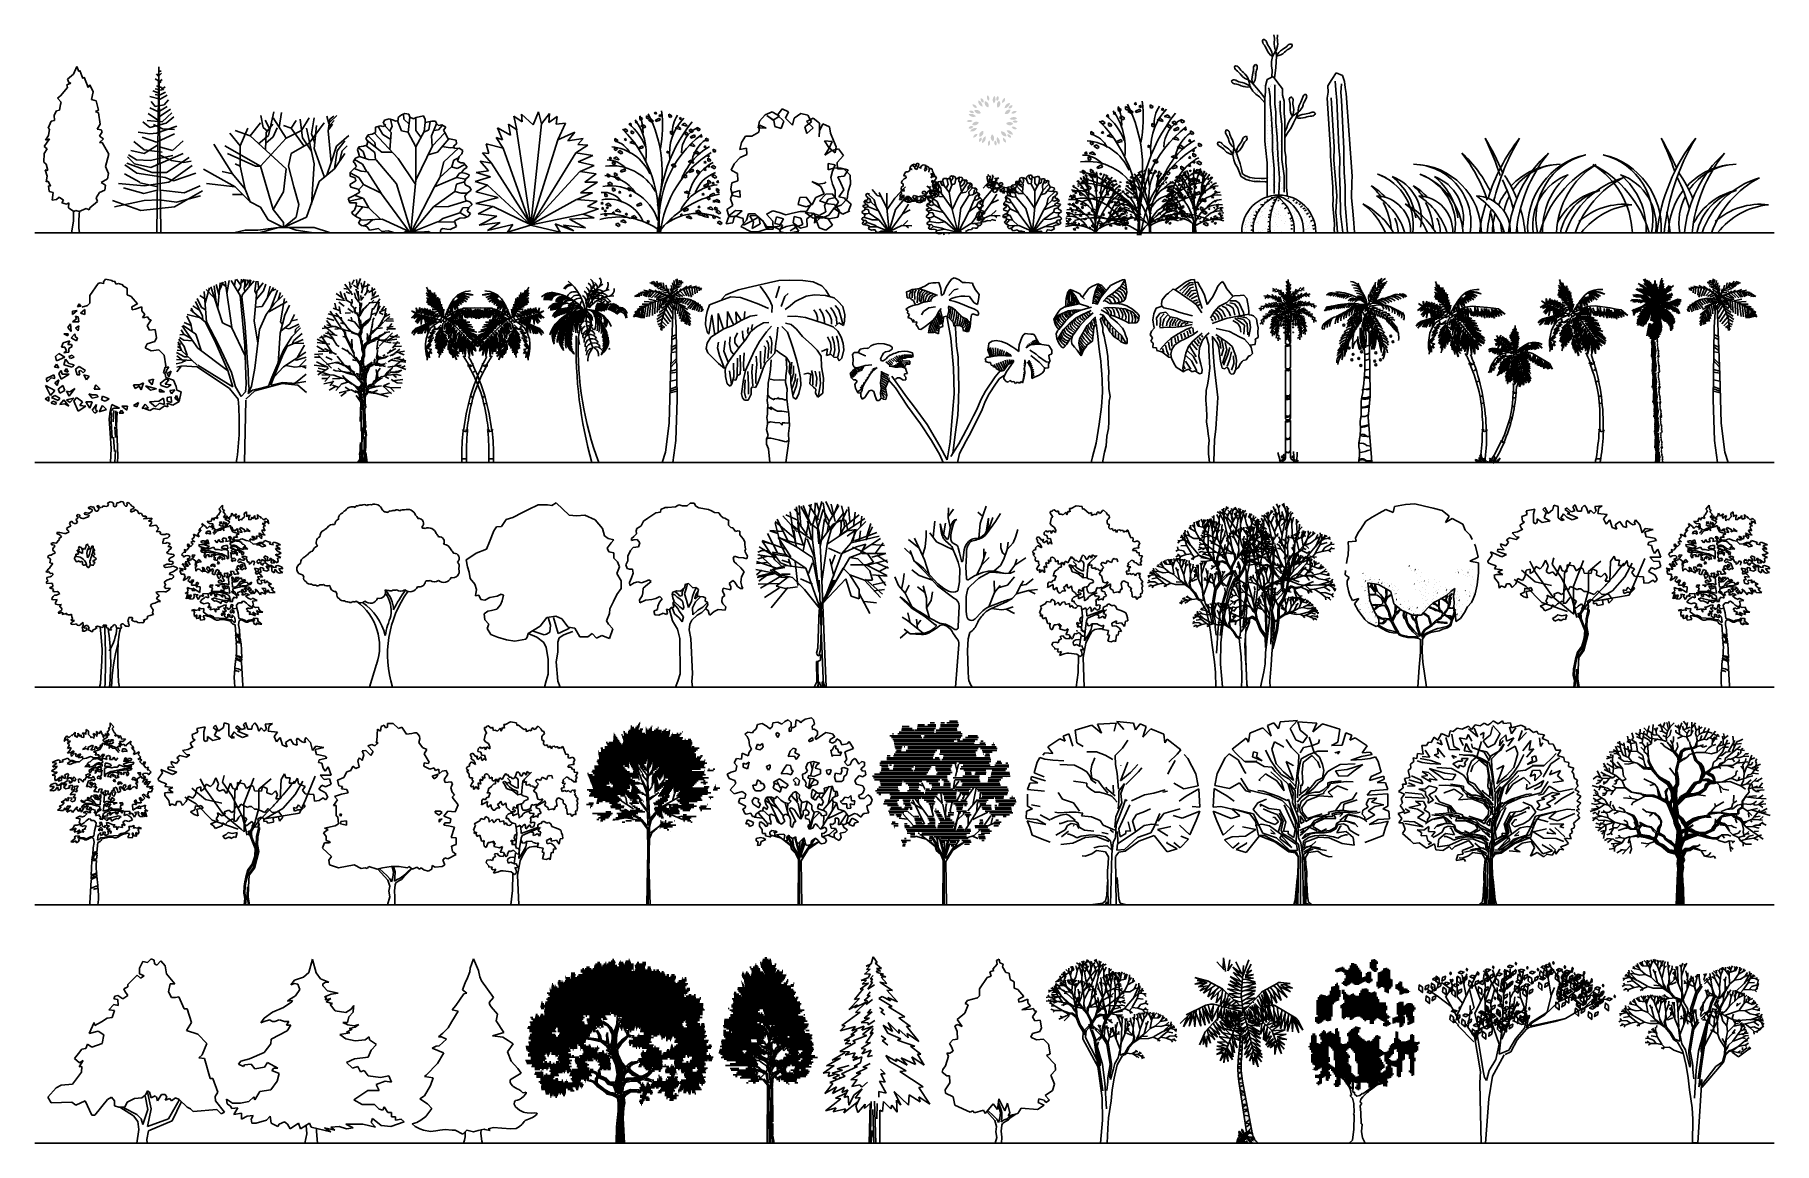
# Model space of a CAD drawing. Header units: millimetres. Extents: x 217.2 to 255.1, y 166.7 to 190.9.
import ezdxf

# ---------------------------------------------------------------- set-up
doc = ezdxf.new("R2010")
doc.units = ezdxf.units.MM
doc.layers.add('s', color=145, linetype='Continuous')
doc.layers.add('trees', color=104, linetype='Continuous')

msp = doc.modelspace()

# ---------------------------------------------------------------- hatches: boundary and pattern name
at = {"layer": 'trees', "true_color": 0x279b30}
h = msp.add_hatch(color=97, dxfattribs=at)
h.paths.add_polyline_path([(238.109, 189.405, 0.327339), (238.124, 189.574, 0.406045)])
h.paths.add_polyline_path([(238.224, 189.464, 0.439099), (238.192, 189.314, 0.516882)])
h.paths.add_polyline_path([(238.195, 189.571, 0.424329), (238.175, 189.463, 0.533229)])
h.paths.add_polyline_path([(238.349, 189.528, 0.35431), (238.288, 189.419, 0.443736)])
h.paths.add_polyline_path([(238.461, 189.419, 0.406045), (238.341, 189.3, 0.327339)])
h.paths.add_polyline_path([(238.346, 189.177, 0.516882), (238.467, 189.271, 0.439099)])
h.paths.add_polyline_path([(238.429, 189.301, 0.533229), (238.514, 189.371, 0.424329)])
h.paths.add_polyline_path([(238.487, 189.195, 0.443736), (238.604, 189.239, 0.35431)])
h.paths.add_polyline_path([(238.451, 189.069, 0.327339), (238.619, 189.084, 0.406045)])
h.paths.add_polyline_path([(238.376, 188.972, 0.516882), (238.529, 188.966, 0.439099)])
h.paths.add_polyline_path([(238.629, 189.013, 0.424329), (238.519, 189.014, 0.533229)])
h.paths.add_polyline_path([(238.613, 188.854, 0.35431), (238.495, 188.895, 0.443736)])
h.paths.add_polyline_path([(238.387, 188.823, 0.327339), (238.525, 188.725, 0.406045)])
h.paths.add_polyline_path([(238.403, 188.736, 0.533229), (238.487, 188.665, 0.424329)])
h.paths.add_polyline_path([(238.266, 188.796, 0.516882), (238.38, 188.693, 0.439099)])
h.paths.add_polyline_path([(238.309, 188.661, 0.443736), (238.373, 188.553, 0.35431)])
h.paths.add_polyline_path([(238.179, 188.674, 0.327339), (238.223, 188.511, 0.406045)])
h.paths.add_polyline_path([(238.136, 188.598, 0.533229), (238.155, 188.489, 0.424329)])
h.paths.add_polyline_path([(238.07, 188.731, 0.516882), (238.091, 188.579, 0.439099)])
h.paths.add_polyline_path([(238.015, 188.601, 0.443736), (237.995, 188.477, 0.35431)])
h.paths.add_polyline_path([(237.925, 188.694, 0.327339), (237.853, 188.541, 0.406045)])
h.paths.add_polyline_path([(237.878, 188.808, 0.516882), (237.796, 188.678, 0.439099)])
h.paths.add_polyline_path([(237.843, 188.663, 0.533229), (237.787, 188.568, 0.424329)])
h.paths.add_polyline_path([(237.657, 188.661, 0.35431), (237.752, 188.743, 0.443736)])
h.paths.add_polyline_path([(237.59, 188.802, 0.406045), (237.743, 188.873, 0.327339)])
h.paths.add_polyline_path([(237.556, 188.865, 0.424329), (237.66, 188.902, 0.533229)])
h.paths.add_polyline_path([(237.634, 188.943, 0.439099), (237.78, 188.991, 0.516882)])
h.paths.add_polyline_path([(237.516, 189.02, 0.35431), (237.642, 189.022, 0.443736)])
h.paths.add_polyline_path([(237.555, 189.171, 0.406045), (237.719, 189.127, 0.327339)])
h.paths.add_polyline_path([(237.673, 189.202, 0.533229), (237.57, 189.241, 0.424329)])
h.paths.add_polyline_path([(237.68, 189.251, 0.439099), (237.823, 189.193, 0.516882)])
h.paths.add_polyline_path([(237.639, 189.385, 0.35431), (237.737, 189.306, 0.443736)])
h.paths.add_polyline_path([(237.766, 189.476, 0.406045), (237.863, 189.337, 0.327339)])
h.paths.add_polyline_path([(237.913, 189.457, 0.439099), (237.985, 189.321, 0.516882)])
h.paths.add_polyline_path([(237.877, 189.424, 0.533229), (237.823, 189.52, 0.424329)])
h.paths.add_polyline_path([(237.968, 189.586, 0.35431), (237.992, 189.463, 0.443736)])

# ---------------------------------------------------------------- linework, layer by layer
at = {"layer": 's', "color": 0}
for p, q in [((217.189, 186.583), (255.129, 186.583)), ((217.189, 181.571), (255.129, 181.571)), ((217.189, 176.673), (255.129, 176.673)), ((217.189, 171.923), (255.129, 171.923)), ((217.189, 166.725), (255.129, 166.725))]:
    msp.add_line(p, q, dxfattribs=at)
at = {"layer": 'trees', "color": 99, "true_color": 0x1a511e}
for p, q in [((244.184, 190.432), (244.261, 190.564)), ((244.261, 190.564), (244.274, 190.44)), ((244.163, 190.23), (244.163, 190.322)), ((244.176, 190.133), (244.163, 190.23)), ((244.261, 190.191), (244.243, 190.067)), ((244.274, 190.44), (244.268, 190.315)), ((243.661, 189.92), (243.756, 189.839)), ((243.697, 189.771), (243.661, 189.92)), ((243.758, 189.678), (243.697, 189.771)), ((243.756, 189.839), (243.838, 189.745)), ((243.838, 189.745), (243.92, 189.651)), ((244.035, 189.793), (244.069, 189.928)), ((244.035, 189.659), (244.035, 189.793)), ((244.103, 189.747), (244.137, 189.562)), ((244.243, 190.067), (244.23, 189.967)), ((244.305, 189.86), (244.406, 189.726)), ((244.406, 189.726), (244.406, 189.591)), ((245.482, 189.933), (245.392, 189.79)), ((245.392, 189.79), (245.403, 189.656)), ((245.571, 190.075), (245.482, 189.933)), ((245.552, 189.892), (245.567, 189.707)), ((245.711, 190.019), (245.571, 190.075)), ((245.756, 189.888), (245.711, 190.019)), ((245.767, 189.754), (245.756, 189.888)), ((245.795, 189.621), (245.767, 189.754)), ((243.822, 189.611), (243.758, 189.678)), ((243.899, 189.55), (243.822, 189.611)), ((244.018, 189.423), (243.899, 189.55)), ((243.92, 189.651), (243.993, 189.549)), ((243.993, 189.549), (244.018, 189.515)), ((244.018, 189.524), (244.035, 189.659)), ((244.137, 189.393), (244.154, 189.191)), ((244.238, 189.629), (244.238, 189.393)), ((244.356, 189.461), (244.356, 189.242)), ((244.406, 189.591), (244.439, 189.457)), ((244.439, 189.457), (244.439, 189.187)), ((245.403, 189.656), (245.381, 189.519)), ((245.381, 189.519), (245.454, 188.393)), ((245.673, 189.649), (245.687, 189.481)), ((234.524, 188.895), (234.377, 188.959)), ((244.154, 189.191), (244.171, 188.956)), ((244.255, 188.989), (244.289, 188.67)), ((244.356, 189.242), (244.39, 188.956)), ((244.439, 189.187), (244.456, 189.053)), ((244.456, 189.053), (244.456, 188.38)), ((244.488, 188.859), (244.517, 188.952)), ((244.517, 188.952), (244.555, 189.037)), ((244.555, 189.037), (244.62, 189.128)), ((244.647, 188.987), (244.59, 188.876)), ((244.62, 189.128), (244.744, 189.216)), ((244.704, 189.098), (244.647, 188.987)), ((244.744, 189.216), (244.704, 189.098)), ((219.35, 188.577), (219.577, 188.397)), ((219.846, 188.563), (220.234, 188.743)), ((234.295, 188.675), (234.304, 188.84)), ((234.304, 188.812), (234.295, 188.675)), ((234.67, 188.464), (234.607, 188.602)), ((244.035, 188.447), (244.018, 188.582)), ((244.289, 188.67), (244.305, 188.283)), ((244.456, 188.79), (244.488, 188.859)), ((244.522, 188.771), (244.456, 188.664)), ((244.59, 188.876), (244.522, 188.771)), ((219.717, 188.01), (220.428, 188.314)), ((234.561, 188.372), (234.423, 188.281)), ((234.716, 188.418), (234.561, 188.372)), ((234.689, 188.116), (234.827, 188.271)), ((243.399, 188.328), (243.439, 188.21)), ((243.439, 188.21), (243.48, 188.093)), ((244.069, 188.111), (244.035, 188.447)), ((244.305, 188.283), (244.339, 187.778)), ((244.456, 188.38), (244.473, 188.245)), ((244.473, 188.245), (244.473, 188.111)), ((245.454, 188.393), (245.448, 188.257)), ((245.532, 188.454), (245.522, 188.166)), ((245.634, 188.445), (245.654, 188.211)), ((245.738, 188.42), (245.74, 188.184)), ((219.199, 188.107), (219.749, 187.899)), ((220.116, 187.692), (220.623, 188.051)), ((220.17, 188.162), (220.439, 188.121)), ((220.213, 187.72), (220.698, 187.886)), ((220.439, 188.121), (220.601, 188.148)), ((234.982, 187.649), (234.973, 187.841)), ((236.692, 187.906), (236.695, 187.958)), ((236.695, 187.95), (236.692, 187.906)), ((236.765, 187.976), (236.718, 187.996)), ((236.776, 187.811), (236.733, 187.782)), ((236.825, 187.825), (236.776, 187.811)), ((236.811, 187.84), (236.791, 187.883)), ((243.374, 188.092), (243.34, 188.178)), ((243.422, 188.007), (243.374, 188.092)), ((243.477, 187.864), (243.422, 188.007)), ((243.477, 187.864), (243.494, 187.823)), ((243.48, 188.093), (243.508, 187.97)), ((243.494, 187.823), (243.547, 187.781)), ((243.508, 187.97), (243.534, 187.873)), ((243.534, 187.873), (243.572, 187.844)), ((244.069, 187.824), (244.069, 188.111)), ((244.069, 187.555), (244.069, 187.824)), ((244.44, 187.828), (244.44, 187.576)), ((244.473, 188.111), (244.49, 187.976)), ((244.49, 187.976), (244.49, 187.572)), ((245.522, 188.166), (245.564, 187.663)), ((245.747, 187.898), (245.771, 187.612)), ((245.918, 187.688), (245.923, 187.824)), ((219.124, 187.568), (219.566, 187.443)), ((219.932, 187.512), (220.45, 187.457)), ((220.234, 187.153), (220.849, 187.499)), ((220.45, 187.457), (220.795, 187.609)), ((234.332, 187.593), (234.14, 187.703)), ((234.286, 187.649), (234.423, 187.666)), ((234.725, 187.373), (234.835, 187.52)), ((234.927, 187.483), (234.982, 187.649)), ((236.704, 187.564), (236.643, 187.599)), ((236.689, 187.582), (236.733, 187.587)), ((236.756, 187.477), (236.73, 187.434)), ((236.73, 187.434), (236.738, 187.391)), ((236.825, 187.46), (236.799, 187.411)), ((236.834, 187.396), (236.799, 187.44)), ((236.799, 187.42), (236.846, 187.437)), ((236.817, 187.73), (236.86, 187.779)), ((236.828, 187.495), (236.863, 187.541)), ((236.874, 187.483), (236.828, 187.495)), ((236.846, 187.437), (236.886, 187.48)), ((236.913, 187.443), (236.866, 187.483)), ((236.892, 187.529), (236.909, 187.582)), ((236.895, 187.396), (236.913, 187.443)), ((236.909, 187.582), (236.906, 187.643)), ((243.915, 187.703), (244.025, 187.696)), ((243.94, 187.77), (244.008, 187.766)), ((244.008, 187.766), (244.069, 187.777)), ((244.025, 187.696), (244.069, 187.696)), ((244.069, 187.353), (244.069, 187.555)), ((244.44, 187.576), (244.44, 187.475)), ((244.49, 187.572), (244.507, 187.437)), ((244.507, 187.437), (244.507, 187.387)), ((245.504, 187.586), (245.498, 187.451)), ((245.498, 187.451), (245.509, 187.317)), ((245.564, 187.663), (245.586, 187.395)), ((245.662, 187.502), (245.67, 186.996)), ((245.912, 187.35), (245.918, 187.688)), ((219.501, 187.07), (220.234, 187.153)), ((219.9, 187.305), (220.277, 187.25)), ((220.277, 187.25), (220.806, 187.388)), ((233.718, 187.016), (233.882, 187.052)), ((234.496, 187.318), (234.414, 187.181)), ((234.414, 187.181), (234.441, 187.044)), ((234.506, 186.97), (234.634, 187.135)), ((234.716, 187.264), (234.634, 187.107)), ((234.743, 187.062), (234.634, 187.199)), ((234.634, 187.135), (234.781, 187.19)), ((234.634, 187.107), (234.817, 186.988)), ((234.707, 186.924), (234.743, 187.062)), ((234.872, 187.337), (234.725, 187.373)), ((234.781, 187.19), (234.909, 187.327)), ((234.817, 186.988), (234.963, 187.062)), ((234.993, 187.208), (234.846, 187.337)), ((234.938, 187.062), (234.993, 187.208)), ((236.153, 187.289), (236.223, 187.251)), ((236.24, 187.318), (236.214, 187.362)), ((236.226, 187.327), (236.278, 187.356)), ((236.307, 187.327), (236.327, 187.28)), ((236.376, 187.289), (236.333, 187.286)), ((236.376, 187.272), (236.373, 187.327)), ((236.42, 187.269), (236.376, 187.289)), ((236.399, 187.356), (236.388, 187.309)), ((236.417, 187.385), (236.463, 187.37)), ((236.42, 187.292), (236.446, 187.341)), ((236.521, 187.301), (236.466, 187.289)), ((236.509, 187.382), (236.562, 187.393)), ((236.567, 187.347), (236.521, 187.359)), ((236.536, 187.286), (236.579, 187.304)), ((236.579, 187.304), (236.567, 187.347)), ((236.596, 187.385), (236.651, 187.347)), ((236.608, 187.341), (236.657, 187.382)), ((236.611, 187.289), (236.608, 187.341)), ((236.692, 187.364), (236.643, 187.382)), ((236.651, 187.347), (236.715, 187.35)), ((236.657, 187.382), (236.672, 187.333)), ((236.66, 187.312), (236.666, 187.356)), ((236.704, 187.353), (236.66, 187.312)), ((236.666, 187.356), (236.715, 187.356)), ((236.672, 187.333), (236.692, 187.28)), ((236.738, 187.391), (236.692, 187.364)), ((236.692, 187.28), (236.738, 187.263)), ((236.756, 187.341), (236.704, 187.353)), ((236.715, 187.35), (236.759, 187.367)), ((236.715, 187.356), (236.762, 187.341)), ((236.738, 187.263), (236.785, 187.298)), ((236.785, 187.298), (236.756, 187.341)), ((236.759, 187.367), (236.799, 187.42)), ((236.762, 187.341), (236.822, 187.353)), ((236.799, 187.411), (236.857, 187.373)), ((236.822, 187.353), (236.834, 187.396)), ((236.857, 187.373), (236.903, 187.396)), ((243.889, 187.088), (243.877, 187.099)), ((244.035, 187.245), (244.011, 187.245)), ((244.092, 187.295), (244.065, 187.299)), ((244.188, 187.161), (244.15, 187.165)), ((244.207, 187.357), (244.154, 187.349)), ((244.231, 187.245), (244.184, 187.234)), ((244.254, 187.311), (244.204, 187.291)), ((244.33, 187.303), (244.3, 187.276)), ((244.426, 187.226), (244.388, 187.218)), ((244.542, 187.349), (244.523, 187.326)), ((244.665, 187.307), (244.626, 187.28)), ((244.726, 187.257), (244.692, 187.222)), ((244.799, 187.218), (244.757, 187.199)), ((244.842, 187.176), (244.795, 187.145)), ((244.899, 187.119), (244.845, 187.107)), ((244.926, 187.084), (244.884, 187.065)), ((245.509, 187.317), (245.503, 187.181)), ((245.503, 187.181), (245.537, 186.779)), ((245.771, 187.207), (245.793, 186.939)), ((245.935, 187.065), (245.912, 187.35)), ((245.958, 186.797), (245.935, 187.065)), ((232.592, 186.723), (232.811, 186.604)), ((232.866, 186.814), (232.784, 186.952)), ((232.82, 186.841), (232.985, 186.933)), ((233.077, 186.841), (233.141, 186.695)), ((233.297, 186.723), (233.159, 186.713)), ((233.297, 186.667), (233.287, 186.841)), ((233.434, 186.659), (233.297, 186.723)), ((233.37, 186.933), (233.333, 186.787)), ((233.425, 187.025), (233.572, 186.979)), ((233.434, 186.732), (233.516, 186.887)), ((233.754, 186.759), (233.581, 186.723)), ((233.901, 186.906), (233.754, 186.943)), ((233.8, 186.713), (233.938, 186.768)), ((233.938, 186.768), (233.901, 186.906)), ((233.993, 187.025), (234.167, 186.906)), ((234.029, 186.887), (234.185, 187.016)), ((234.039, 186.723), (234.029, 186.887)), ((234.295, 186.961), (234.14, 187.016)), ((234.167, 186.906), (234.368, 186.915)), ((234.185, 187.016), (234.23, 186.86)), ((234.194, 186.796), (234.213, 186.933)), ((234.332, 186.924), (234.194, 186.796)), ((234.213, 186.933), (234.368, 186.933)), ((234.23, 186.86), (234.295, 186.695)), ((234.441, 187.044), (234.295, 186.961)), ((234.295, 186.695), (234.441, 186.64)), ((234.496, 186.887), (234.332, 186.924)), ((234.368, 186.915), (234.506, 186.97)), ((234.368, 186.933), (234.515, 186.887)), ((234.441, 186.64), (234.588, 186.75)), ((234.588, 186.75), (234.496, 186.887)), ((234.515, 186.887), (234.707, 186.924)), ((243.754, 186.731), (243.716, 186.746)), ((243.777, 186.811), (243.75, 186.811)), ((243.792, 186.884), (243.754, 186.896)), ((243.827, 186.965), (243.781, 186.973)), ((244.123, 186.665), (244.073, 186.658)), ((244.119, 186.83), (244.081, 186.823)), ((244.119, 186.727), (244.088, 186.719)), ((244.131, 186.923), (244.092, 186.923)), ((244.553, 187.022), (244.519, 187.003)), ((244.599, 186.911), (244.565, 186.884)), ((244.634, 186.758), (244.584, 186.746)), ((244.622, 186.669), (244.588, 186.669)), ((244.968, 187.022), (244.926, 186.984)), ((245.018, 186.946), (244.976, 186.923)), ((245.061, 186.857), (245.014, 186.834)), ((245.103, 186.75), (245.053, 186.738)), ((245.103, 186.677), (245.068, 186.662)), ((245.537, 186.779), (245.531, 186.643)), ((245.565, 187.038), (245.586, 186.787)), ((245.586, 186.787), (245.602, 186.595)), ((245.67, 186.996), (245.722, 186.595)), ((245.793, 186.939), (245.821, 186.595)), ((245.974, 186.595), (245.958, 186.797)), ((243.758, 186.635), (243.716, 186.646)), ((244.127, 186.615), (244.077, 186.615)), ((245.531, 186.643), (245.535, 186.593)), ((221.486, 184.52), (221.338, 185.529)), ((250.449, 185.569), (250.679, 184.858)), ((224.259, 185.072), (224.188, 185.167)), ((224.259, 185.161), (224.212, 185.303)), ((224.245, 185.308), (224.252, 185.18)), ((224.309, 185.136), (224.304, 185.215)), ((224.348, 185.171), (224.309, 185.136)), ((224.311, 185.124), (224.348, 185.171)), ((224.349, 185.17), (224.358, 185.185)), ((224.38, 185.215), (224.466, 185.34)), ((225.732, 185.4), (226.064, 184.731)), ((227.966, 185.4), (227.634, 184.731)), ((230.947, 185.221), (230.781, 185.151)), ((230.99, 185.191), (230.831, 185.131)), ((231.005, 185.186), (230.932, 185.25)), ((231.021, 185.171), (230.936, 185.146)), ((231.044, 185.206), (230.971, 185.231)), ((231.083, 185.206), (231.044, 185.285)), ((231.156, 185.27), (231.079, 185.181)), ((231.11, 185.161), (231.141, 185.156)), ((231.129, 185.186), (231.21, 185.176)), ((231.218, 185.315), (231.133, 185.206)), ((231.168, 185.231), (231.264, 185.191)), ((231.268, 185.156), (231.226, 185.087)), ((239.874, 185.163), (239.875, 185.087)), ((240.283, 185.159), (240.327, 185.128)), ((240.291, 185.192), (240.344, 185.174)), ((240.344, 185.174), (240.378, 185.145)), ((240.564, 185.155), (240.624, 185.139)), ((240.626, 185.2), (240.708, 185.166)), ((240.683, 185.245), (240.739, 185.206)), ((240.708, 185.166), (240.748, 185.102)), ((240.739, 185.206), (240.819, 185.145)), ((242.473, 185.26), (242.369, 185.178)), ((242.541, 185.213), (242.413, 185.142)), ((247.742, 185.524), (248.006, 184.825)), ((250.719, 185.155), (250.667, 184.941)), ((252.389, 185.32), (252.505, 185.243)), ((252.389, 185.287), (252.552, 185.125)), ((252.521, 185.113), (252.401, 185.236)), ((252.508, 185.081), (252.404, 185.148)), ((252.411, 185.148), (252.518, 185.081)), ((252.414, 185.151), (252.532, 185.065)), ((252.416, 185.211), (252.524, 185.088)), ((252.463, 185.327), (252.529, 185.093)), ((252.524, 185.088), (252.469, 185.167)), ((252.502, 185.403), (252.545, 185.166)), ((252.552, 185.125), (252.515, 185.187)), ((252.545, 185.166), (252.532, 185.354)), ((252.534, 185.324), (252.555, 185.13)), ((252.567, 185.09), (252.537, 185.176)), ((252.548, 185.222), (252.593, 185.333)), ((252.559, 185.308), (252.555, 185.153)), ((252.596, 185.183), (252.556, 185.019)), ((252.593, 185.333), (252.558, 185.161)), ((252.558, 185.161), (252.565, 185.326)), ((252.563, 184.998), (252.705, 185.355)), ((252.671, 185.274), (252.563, 184.998)), ((252.662, 185.208), (252.597, 185.049)), ((252.713, 185.25), (252.602, 185.046)), ((252.617, 185.066), (252.746, 185.247)), ((252.633, 185.132), (252.791, 185.392)), ((252.635, 185.038), (252.807, 185.242)), ((252.807, 185.242), (252.635, 185.063)), ((253.731, 185.156), (253.774, 185.087)), ((253.832, 185.231), (253.735, 185.191)), ((253.781, 185.315), (253.866, 185.206)), ((253.87, 185.186), (253.789, 185.176)), ((253.843, 185.27), (253.92, 185.181)), ((253.89, 185.161), (253.859, 185.156)), ((253.917, 185.206), (253.955, 185.285)), ((253.955, 185.206), (254.029, 185.231)), ((253.978, 185.171), (254.064, 185.146)), ((253.994, 185.186), (254.067, 185.25)), ((254.009, 185.191), (254.168, 185.131)), ((254.052, 185.221), (254.218, 185.151)), ((220.846, 184.763), (220.691, 185.087)), ((224.077, 184.836), (223.957, 184.83)), ((224.136, 184.844), (224.015, 184.93)), ((224.153, 184.93), (224.093, 185.001)), ((224.171, 184.924), (224.111, 184.989)), ((224.33, 184.906), (224.484, 185.042)), ((224.378, 184.928), (224.466, 185.018)), ((224.484, 185.042), (224.497, 185.067)), ((224.49, 185.06), (224.679, 185.072)), ((224.519, 184.746), (224.543, 184.865)), ((224.531, 184.799), (224.627, 184.834)), ((224.543, 184.865), (224.555, 184.941)), ((224.611, 184.773), (224.722, 184.994)), ((225.93, 184.846), (225.837, 184.78)), ((225.881, 184.773), (225.994, 184.822)), ((225.919, 184.775), (225.881, 184.742)), ((225.994, 184.822), (225.919, 184.775)), ((225.931, 184.749), (226.036, 184.788)), ((226.036, 184.788), (225.956, 184.715)), ((226.06, 185.03), (226.039, 184.811)), ((226.039, 184.811), (226.077, 184.969)), ((226.077, 184.969), (226.062, 184.757)), ((226.062, 184.757), (226.114, 184.92)), ((226.114, 184.92), (226.093, 184.744)), ((226.124, 184.735), (226.195, 184.907)), ((226.131, 184.718), (226.212, 184.779)), ((226.2, 184.785), (226.163, 184.823)), ((226.255, 184.809), (226.192, 184.922)), ((226.194, 184.898), (226.199, 184.823)), ((226.199, 184.823), (226.2, 184.785)), ((226.212, 184.779), (226.329, 184.853)), ((226.254, 184.909), (226.255, 184.809)), ((226.286, 184.869), (226.261, 184.962)), ((226.275, 184.77), (226.276, 184.814)), ((226.291, 184.716), (226.275, 184.77)), ((226.305, 184.845), (226.286, 184.869)), ((226.29, 184.942), (226.305, 184.845)), ((226.306, 184.802), (226.291, 184.716)), ((226.332, 184.845), (226.306, 184.802)), ((226.343, 184.723), (226.334, 184.797)), ((226.369, 184.81), (226.343, 184.723)), ((227.329, 184.81), (227.354, 184.723)), ((227.354, 184.723), (227.364, 184.797)), ((227.366, 184.845), (227.392, 184.802)), ((227.486, 184.779), (227.369, 184.853)), ((227.392, 184.802), (227.407, 184.716)), ((227.408, 184.942), (227.393, 184.845)), ((227.393, 184.845), (227.412, 184.869)), ((227.407, 184.716), (227.423, 184.77)), ((227.412, 184.869), (227.437, 184.962)), ((227.423, 184.77), (227.422, 184.814)), ((227.443, 184.809), (227.506, 184.922)), ((227.443, 184.909), (227.443, 184.809)), ((227.567, 184.718), (227.486, 184.779)), ((227.499, 184.823), (227.498, 184.785)), ((227.498, 184.785), (227.535, 184.823)), ((227.504, 184.898), (227.499, 184.823)), ((227.574, 184.735), (227.503, 184.907)), ((227.636, 184.757), (227.584, 184.92)), ((227.584, 184.92), (227.605, 184.744)), ((227.658, 184.811), (227.621, 184.969)), ((227.621, 184.969), (227.636, 184.757)), ((227.638, 185.03), (227.658, 184.811)), ((227.767, 184.749), (227.662, 184.788)), ((227.662, 184.788), (227.742, 184.715)), ((227.817, 184.773), (227.704, 184.822)), ((227.704, 184.822), (227.779, 184.775)), ((227.768, 184.846), (227.861, 184.78)), ((227.779, 184.775), (227.816, 184.742)), ((230.893, 185.112), (230.847, 184.948)), ((231.017, 185.032), (230.858, 184.933)), ((230.955, 185.121), (230.893, 185.141)), ((230.94, 185.117), (230.893, 185.003)), ((231.044, 185.072), (230.928, 185.022)), ((230.978, 185.117), (230.94, 185.057)), ((231.071, 185.097), (230.971, 185.077)), ((231.029, 185.042), (231.114, 184.913)), ((231.052, 185.072), (231.121, 184.983)), ((231.071, 185.097), (231.102, 185.047)), ((231.121, 185.092), (231.133, 185.032)), ((231.137, 185.092), (231.276, 185.062)), ((231.156, 185.082), (231.15, 184.966)), ((231.183, 185.141), (231.16, 185.102)), ((231.195, 185.052), (231.183, 184.889)), ((231.187, 185.057), (231.384, 184.973)), ((231.23, 185.146), (231.195, 185.097)), ((239.708, 184.866), (239.694, 184.817)), ((239.694, 184.817), (239.717, 184.769)), ((239.717, 184.769), (239.748, 184.745)), ((239.758, 184.877), (239.734, 184.825)), ((239.734, 184.825), (239.757, 184.791)), ((239.792, 184.885), (239.775, 184.844)), ((239.775, 184.844), (239.789, 184.81)), ((239.789, 184.81), (239.802, 184.791)), ((239.842, 185.077), (239.822, 185.007)), ((239.833, 184.889), (239.828, 184.856)), ((239.828, 184.856), (239.837, 184.827)), ((239.875, 185.087), (239.857, 185.018)), ((239.865, 184.893), (239.862, 184.871)), ((239.862, 184.871), (239.868, 184.848)), ((239.907, 185.06), (239.901, 185.024)), ((239.902, 185.11), (239.907, 185.06)), ((239.905, 184.9), (239.905, 184.879)), ((239.905, 184.879), (239.909, 184.862)), ((239.942, 185.111), (239.933, 185.071)), ((239.933, 185.071), (239.936, 185.035)), ((240.036, 184.789), (240.045, 184.737)), ((240.071, 184.815), (240.125, 184.736)), ((240.119, 184.834), (240.17, 184.77)), ((240.175, 184.86), (240.216, 184.798)), ((240.274, 185.054), (240.322, 185.04)), ((240.275, 185.103), (240.327, 185.088)), ((240.322, 185.04), (240.352, 185.027)), ((240.327, 185.128), (240.376, 185.068)), ((240.327, 185.088), (240.371, 185.041)), ((240.488, 184.785), (240.485, 184.696)), ((240.569, 184.9), (240.591, 184.861)), ((240.59, 184.949), (240.646, 184.892)), ((240.591, 184.861), (240.617, 184.818)), ((240.624, 185.139), (240.648, 185.101)), ((240.646, 184.892), (240.663, 184.851)), ((240.648, 185.101), (240.683, 185.048)), ((240.663, 184.851), (240.666, 184.779)), ((240.681, 184.939), (240.718, 184.901)), ((240.718, 184.901), (240.75, 184.806)), ((240.75, 184.806), (240.733, 184.766)), ((240.748, 185.102), (240.764, 185.063)), ((240.773, 184.931), (240.825, 184.837)), ((240.825, 184.837), (240.852, 184.754)), ((242.55, 185.126), (242.464, 185.095)), ((242.574, 185.076), (242.509, 185.045)), ((242.611, 185.019), (242.554, 184.997)), ((242.921, 184.836), (242.965, 184.808)), ((242.956, 184.895), (243.015, 184.853)), ((242.965, 184.808), (243.01, 184.744)), ((243.015, 184.853), (243.075, 184.769)), ((243.075, 184.769), (243.092, 184.695)), ((243.092, 184.885), (243.163, 184.749)), ((243.17, 184.945), (243.238, 184.846)), ((243.238, 184.846), (243.269, 184.767)), ((244.385, 184.861), (244.309, 184.922)), ((244.385, 184.861), (244.322, 184.803)), ((244.423, 184.906), (244.339, 184.89)), ((244.436, 184.986), (244.354, 185.012)), ((244.441, 184.898), (244.354, 184.943)), ((244.456, 184.934), (244.369, 184.979)), ((244.461, 184.916), (244.377, 184.9)), ((244.467, 184.94), (244.385, 184.965)), ((244.423, 184.906), (244.391, 184.998)), ((244.496, 184.837), (244.399, 184.821)), ((244.51, 185.005), (244.443, 185.059)), ((244.521, 184.951), (244.454, 185.004)), ((244.526, 184.837), (244.481, 184.918)), ((244.553, 184.928), (244.486, 184.982)), ((244.543, 184.966), (244.493, 185.05)), ((244.545, 184.839), (244.499, 184.921)), ((244.527, 184.932), (244.504, 185.027)), ((244.51, 185.005), (244.558, 185.09)), ((244.521, 184.951), (244.57, 185.035)), ((244.526, 184.837), (244.584, 184.938)), ((244.527, 184.932), (244.606, 184.964)), ((244.564, 184.944), (244.541, 185.039)), ((244.543, 184.966), (244.609, 185.02)), ((244.544, 184.839), (244.642, 184.832)), ((244.545, 184.839), (244.602, 184.94)), ((244.553, 184.928), (244.602, 185.013)), ((244.564, 184.944), (244.643, 184.977)), ((244.59, 184.993), (244.568, 185.088)), ((244.572, 184.921), (244.657, 184.912)), ((244.576, 184.939), (244.658, 184.992)), ((244.59, 184.993), (244.67, 185.026)), ((244.594, 184.905), (244.676, 184.957)), ((244.603, 184.818), (244.7, 184.807)), ((244.61, 184.914), (244.635, 185.009)), ((244.61, 184.914), (244.696, 184.906)), ((244.657, 184.945), (244.681, 185.04)), ((246.181, 184.954), (245.885, 184.629)), ((246.075, 184.996), (246.054, 184.993)), ((246.072, 185.026), (246.056, 185.03)), ((246.091, 185.023), (246.072, 185.026)), ((246.102, 185.002), (246.075, 184.996)), ((246.109, 184.827), (246.077, 184.774)), ((246.115, 185.024), (246.091, 185.023)), ((246.117, 185.006), (246.102, 185.002)), ((246.161, 184.902), (246.109, 184.827)), ((246.13, 185.02), (246.115, 185.024)), ((246.12, 185.006), (246.117, 185.006)), ((246.129, 185.008), (246.12, 185.006)), ((246.15, 185.015), (246.129, 185.008)), ((246.181, 185.027), (246.13, 185.02)), ((246.168, 185.018), (246.15, 185.015)), ((246.19, 184.942), (246.161, 184.902)), ((246.166, 185.016), (246.165, 185.02)), ((246.165, 185.02), (246.173, 185.005)), ((246.183, 185.021), (246.168, 185.018)), ((246.173, 185.005), (246.178, 184.997)), ((246.178, 184.997), (246.193, 184.978)), ((246.186, 185.021), (246.183, 185.021)), ((246.195, 185.024), (246.186, 185.021)), ((246.215, 184.973), (246.19, 184.942)), ((246.193, 184.978), (246.216, 184.945)), ((246.207, 185.024), (246.195, 185.024)), ((246.202, 184.866), (246.21, 184.881)), ((246.205, 184.868), (246.202, 184.866)), ((246.207, 185.008), (246.24, 184.965)), ((246.21, 184.881), (246.214, 184.889)), ((246.214, 184.889), (246.223, 184.912)), ((246.231, 184.992), (246.215, 184.973)), ((246.216, 184.945), (246.242, 184.904)), ((246.223, 184.912), (246.239, 184.949)), ((246.253, 184.992), (246.227, 185.116)), ((246.236, 185), (246.231, 184.992)), ((246.245, 185.014), (246.236, 185)), ((246.239, 184.949), (246.26, 184.993)), ((246.24, 184.965), (246.271, 184.951)), ((246.242, 184.904), (246.29, 184.826)), ((246.244, 185.01), (246.245, 185.014)), ((246.26, 184.993), (246.302, 185.074)), ((246.271, 184.951), (246.311, 184.933)), ((246.29, 184.826), (246.32, 184.772)), ((246.297, 184.987), (246.413, 185.002)), ((246.302, 185.015), (246.409, 185.083)), ((246.311, 184.933), (246.344, 184.917)), ((246.32, 184.772), (246.354, 184.72)), ((246.344, 184.917), (246.374, 184.907)), ((246.374, 184.907), (246.399, 184.895)), ((246.399, 184.895), (246.421, 184.886)), ((246.413, 185.002), (246.484, 185.014)), ((246.421, 184.886), (246.443, 184.877)), ((247.884, 184.953), (247.786, 184.896)), ((247.982, 184.766), (247.805, 184.844)), ((247.866, 184.883), (247.826, 184.855)), ((247.826, 184.855), (247.848, 184.847)), ((247.829, 184.885), (247.946, 184.923)), ((247.843, 184.814), (247.85, 184.817)), ((247.848, 184.847), (247.876, 184.856)), ((247.85, 184.817), (247.856, 184.804)), ((247.856, 184.804), (247.854, 184.739)), ((247.854, 184.739), (247.875, 184.776)), ((247.946, 184.923), (247.866, 184.883)), ((247.875, 184.776), (247.899, 184.795)), ((247.876, 184.856), (247.985, 184.884)), ((247.985, 184.884), (247.898, 184.82)), ((247.982, 184.769), (247.925, 184.738)), ((248.032, 185.123), (247.99, 184.907)), ((247.99, 184.907), (248.043, 185.061)), ((248.043, 185.061), (248.007, 184.852)), ((248.007, 184.852), (248.075, 185.009)), ((248.075, 185.009), (248.037, 184.835)), ((248.066, 184.823), (248.154, 184.987)), ((248.066, 184.822), (248.066, 184.823)), ((248.072, 184.805), (248.158, 184.858)), ((248.072, 184.805), (248.08, 184.804)), ((248.08, 184.804), (248.095, 184.797)), ((248.095, 184.797), (248.126, 184.781)), ((248.147, 184.865), (248.114, 184.907)), ((248.268, 184.631), (248.126, 184.781)), ((248.132, 184.787), (248.2, 184.812)), ((248.15, 184.904), (248.147, 184.865)), ((248.153, 184.979), (248.15, 184.904)), ((248.205, 184.884), (248.153, 185.002)), ((248.158, 184.858), (248.282, 184.92)), ((248.228, 184.8), (248.16, 184.768)), ((248.16, 184.768), (248.228, 184.779)), ((248.223, 184.77), (248.168, 184.748)), ((248.2, 184.812), (248.279, 184.82)), ((248.214, 184.983), (248.205, 184.884)), ((248.22, 184.843), (248.225, 184.886)), ((248.231, 184.788), (248.22, 184.843)), ((248.277, 184.778), (248.223, 184.77)), ((248.241, 184.941), (248.226, 185.035)), ((248.279, 184.82), (248.228, 184.8)), ((248.228, 184.779), (248.307, 184.782)), ((248.254, 184.872), (248.231, 184.788)), ((248.257, 184.915), (248.241, 184.941)), ((248.252, 185.012), (248.257, 184.915)), ((248.285, 184.912), (248.254, 184.872)), ((248.367, 184.784), (248.277, 184.778)), ((248.284, 184.789), (248.282, 184.864)), ((248.318, 184.874), (248.284, 184.789)), ((250.539, 184.784), (250.445, 184.783)), ((250.563, 184.992), (250.462, 184.94)), ((250.652, 184.801), (250.478, 184.887)), ((250.542, 184.923), (250.5, 184.897)), ((250.5, 184.897), (250.522, 184.888)), ((250.593, 184.776), (250.5, 184.728)), ((250.504, 184.927), (250.624, 184.959)), ((250.515, 184.855), (250.523, 184.858)), ((250.522, 184.888), (250.55, 184.895)), ((250.523, 184.858), (250.528, 184.844)), ((250.528, 184.844), (250.523, 184.78)), ((250.523, 184.78), (250.545, 184.816)), ((250.662, 184.776), (250.539, 184.784)), ((250.624, 184.959), (250.542, 184.923)), ((250.545, 184.816), (250.571, 184.833)), ((250.55, 184.895), (250.66, 184.919)), ((250.66, 184.919), (250.57, 184.859)), ((250.652, 184.803), (250.593, 184.776)), ((250.667, 184.941), (250.727, 185.092)), ((250.727, 185.092), (250.681, 184.885)), ((250.681, 184.885), (250.757, 185.038)), ((250.757, 185.038), (250.71, 184.867)), ((250.739, 184.853), (250.835, 185.013)), ((250.739, 184.853), (250.739, 184.853)), ((250.744, 184.836), (250.832, 184.884)), ((250.744, 184.835), (250.751, 184.834)), ((250.751, 184.834), (250.766, 184.826)), ((250.766, 184.826), (250.797, 184.809)), ((250.822, 184.892), (250.791, 184.935)), ((250.931, 184.652), (250.797, 184.809)), ((250.802, 184.815), (250.871, 184.836)), ((250.826, 184.93), (250.822, 184.892)), ((250.833, 185.005), (250.826, 184.93)), ((250.9, 184.822), (250.83, 184.794)), ((250.83, 184.794), (250.898, 184.802)), ((250.832, 184.884), (250.959, 184.94)), ((250.88, 184.908), (250.834, 185.028)), ((250.893, 184.793), (250.837, 184.774)), ((250.837, 184.774), (250.911, 184.766)), ((250.871, 184.836), (250.951, 184.84)), ((250.894, 185.006), (250.88, 184.908)), ((250.893, 184.866), (250.901, 184.909)), ((250.902, 184.811), (250.893, 184.866)), ((250.947, 184.799), (250.893, 184.793)), ((250.898, 184.802), (250.978, 184.801)), ((250.951, 184.84), (250.9, 184.822)), ((250.929, 184.893), (250.902, 184.811)), ((250.919, 184.963), (250.908, 185.058)), ((250.934, 184.936), (250.919, 184.963)), ((250.961, 184.932), (250.929, 184.893)), ((250.934, 185.034), (250.934, 184.936)), ((251.038, 184.8), (250.947, 184.799)), ((250.992, 184.892), (250.954, 184.809)), ((250.954, 184.809), (250.956, 184.884)), ((252.322, 184.984), (252.447, 185.038)), ((252.431, 185.008), (252.322, 184.984)), ((252.34, 185.004), (252.47, 185.063)), ((252.445, 185.111), (252.351, 185.09)), ((252.455, 185.086), (252.353, 185.024)), ((252.369, 185.072), (252.445, 185.111)), ((252.373, 185.044), (252.493, 185.088)), ((252.47, 185.063), (252.373, 185.044)), ((252.442, 185.01), (252.395, 184.721)), ((252.454, 185.023), (252.408, 184.777)), ((252.47, 185.05), (252.421, 184.802)), ((252.485, 185.073), (252.442, 184.815)), ((252.521, 185.095), (252.455, 184.832)), ((252.455, 184.832), (252.501, 185.091)), ((252.501, 185.091), (252.465, 184.822)), ((252.496, 184.91), (252.465, 184.667)), ((252.473, 184.923), (252.521, 185.095)), ((252.491, 184.913), (252.475, 184.659)), ((252.475, 184.659), (252.496, 184.91)), ((252.493, 184.641), (252.491, 184.913)), ((252.501, 185.134), (252.521, 185.113)), ((252.537, 185.07), (252.503, 185.084)), ((252.508, 185.042), (252.508, 185.042)), ((252.518, 185.081), (252.537, 185.07)), ((252.519, 184.933), (252.58, 184.681)), ((252.543, 185.029), (252.521, 185.111)), ((252.521, 185.111), (252.541, 185.044)), ((252.529, 185.093), (252.543, 185.029)), ((252.533, 185.039), (252.533, 185.039)), ((252.541, 185.044), (252.563, 184.986)), ((252.543, 185.027), (252.543, 185.027)), ((252.56, 185.118), (252.557, 185.146)), ((252.573, 184.935), (252.563, 184.97)), ((252.566, 184.986), (252.59, 185.079)), ((252.571, 184.991), (252.567, 185.09)), ((252.617, 185.041), (252.571, 184.991)), ((252.573, 184.975), (252.617, 185.041)), ((252.619, 185.026), (252.573, 184.975)), ((252.59, 185.079), (252.828, 185.054)), ((252.593, 184.907), (252.591, 184.983)), ((252.591, 184.983), (252.595, 184.902)), ((252.599, 184.99), (252.593, 184.907)), ((252.599, 185.016), (252.82, 184.787)), ((252.6, 184.889), (252.599, 184.99)), ((252.616, 184.972), (252.6, 184.889)), ((252.655, 184.995), (252.601, 185.016)), ((252.602, 185.046), (252.617, 185.066)), ((252.616, 184.977), (252.612, 184.871)), ((252.62, 184.873), (252.616, 184.977)), ((252.653, 185.063), (252.833, 185.038)), ((252.813, 185.102), (252.655, 185.071)), ((252.66, 184.995), (252.663, 185.043)), ((252.68, 184.982), (252.686, 185.048)), ((253.812, 185.057), (253.615, 184.973)), ((253.863, 185.092), (253.723, 185.062)), ((253.77, 185.146), (253.805, 185.097)), ((253.805, 185.052), (253.816, 184.889)), ((253.816, 185.141), (253.839, 185.102)), ((253.843, 185.082), (253.849, 184.966)), ((253.878, 185.092), (253.866, 185.032)), ((253.948, 185.072), (253.878, 184.983)), ((253.971, 185.042), (253.886, 184.913)), ((253.928, 185.097), (253.897, 185.047)), ((253.928, 185.097), (254.029, 185.077)), ((253.955, 185.072), (254.071, 185.022)), ((253.982, 185.032), (254.141, 184.933)), ((254.021, 185.117), (254.06, 185.057)), ((254.044, 185.121), (254.106, 185.141)), ((254.06, 185.117), (254.106, 185.003)), ((254.106, 185.112), (254.152, 184.948)), ((220.445, 184.358), (220.382, 184.466)), ((220.748, 184.069), (220.403, 184.556)), ((220.6, 184.565), (220.445, 184.628)), ((220.593, 184.601), (220.502, 184.763)), ((220.621, 184.439), (220.593, 184.601)), ((222.793, 184.312), (222.983, 184.511)), ((223.94, 184.421), (223.904, 184.474)), ((223.928, 184.462), (223.964, 184.404)), ((223.951, 184.368), (223.94, 184.421)), ((223.957, 184.462), (224.052, 184.439)), ((223.964, 184.404), (223.976, 184.332)), ((223.981, 184.545), (224.063, 184.443)), ((224.087, 184.439), (223.981, 184.545)), ((224.052, 184.439), (224.087, 184.439)), ((224.555, 184.61), (224.508, 184.38)), ((224.538, 184.456), (224.537, 184.445)), ((224.549, 184.534), (224.547, 184.521)), ((224.767, 184.616), (224.555, 184.392)), ((224.584, 184.451), (224.667, 184.528)), ((225.937, 184.636), (225.844, 184.621)), ((226.046, 184.67), (225.861, 184.73)), ((225.881, 184.742), (225.904, 184.737)), ((225.889, 184.48), (225.957, 184.484)), ((225.902, 184.704), (225.909, 184.708)), ((225.904, 184.737), (225.931, 184.749)), ((225.991, 184.637), (225.906, 184.575)), ((225.906, 184.228), (226.059, 184.44)), ((225.909, 184.708), (225.916, 184.694)), ((225.916, 184.694), (225.921, 184.63)), ((225.957, 184.484), (225.917, 184.509)), ((225.921, 184.63), (225.938, 184.669)), ((225.93, 184.29), (226.059, 184.472)), ((226.059, 184.44), (225.93, 184.29)), ((225.934, 184.353), (226.069, 184.526)), ((226.059, 184.472), (225.934, 184.353)), ((226.059, 184.646), (225.937, 184.636)), ((225.938, 184.669), (225.96, 184.69)), ((225.948, 184.475), (226.056, 184.578)), ((226.069, 184.526), (225.948, 184.475)), ((226.045, 184.672), (225.991, 184.637)), ((226.01, 183.864), (226.092, 184.607)), ((226.071, 184.422), (226.075, 184.447)), ((226.167, 184.339), (226.071, 184.422)), ((226.075, 184.447), (226.195, 184.402)), ((226.129, 184.559), (226.119, 184.478)), ((226.119, 184.478), (226.137, 184.538)), ((226.124, 184.734), (226.124, 184.735)), ((226.157, 184.651), (226.128, 184.644)), ((226.162, 184.617), (226.129, 184.559)), ((226.131, 184.718), (226.139, 184.717)), ((226.137, 184.538), (226.169, 184.594)), ((226.139, 184.717), (226.155, 184.712)), ((226.155, 184.712), (226.187, 184.699)), ((226.173, 184.527), (226.165, 184.447)), ((226.165, 184.447), (226.167, 184.382)), ((226.167, 184.382), (226.169, 184.454)), ((226.169, 184.594), (226.216, 184.648)), ((226.169, 184.454), (226.188, 184.516)), ((226.207, 184.609), (226.173, 184.527)), ((226.343, 184.564), (226.187, 184.699)), ((226.188, 184.516), (226.22, 184.591)), ((226.192, 184.706), (226.257, 184.737)), ((226.217, 184.51), (226.193, 184.368)), ((226.193, 184.368), (226.209, 184.467)), ((226.216, 184.648), (226.207, 184.609)), ((226.209, 184.467), (226.241, 184.53)), ((226.25, 184.595), (226.217, 184.51)), ((226.22, 184.591), (226.241, 184.613)), ((226.287, 184.728), (226.222, 184.689)), ((226.222, 184.689), (226.289, 184.708)), ((226.223, 184.372), (226.246, 184.458)), ((226.254, 184.509), (226.227, 184.44)), ((226.285, 184.698), (226.232, 184.67)), ((226.232, 184.67), (226.307, 184.674)), ((226.241, 184.613), (226.249, 184.613)), ((226.241, 184.53), (226.285, 184.585)), ((226.246, 184.458), (226.294, 184.509)), ((226.249, 184.613), (226.25, 184.595)), ((226.287, 184.572), (226.254, 184.509)), ((226.257, 184.737), (226.336, 184.753)), ((226.302, 184.478), (226.268, 184.408)), ((226.313, 184.66), (226.271, 184.646)), ((226.338, 184.711), (226.285, 184.698)), ((226.285, 184.585), (226.287, 184.572)), ((226.286, 184.628), (226.387, 184.647)), ((226.336, 184.753), (226.287, 184.728)), ((226.288, 184.41), (226.316, 184.468)), ((226.289, 184.708), (226.368, 184.718)), ((226.294, 184.509), (226.329, 184.547)), ((226.329, 184.547), (226.302, 184.478)), ((226.325, 184.625), (226.305, 184.615)), ((226.307, 184.674), (226.406, 184.684)), ((226.373, 184.667), (226.313, 184.66)), ((226.316, 184.468), (226.354, 184.508)), ((226.342, 184.47), (226.322, 184.396)), ((226.323, 184.601), (226.391, 184.616)), ((226.351, 184.629), (226.325, 184.625)), ((226.427, 184.726), (226.338, 184.711)), ((226.354, 184.508), (226.342, 184.47)), ((226.785, 184.115), (226.343, 184.564)), ((226.389, 184.631), (226.351, 184.629)), ((226.485, 184.59), (226.365, 184.577)), ((226.365, 184.577), (226.471, 184.575)), ((226.913, 184.115), (227.355, 184.564)), ((227.213, 184.59), (227.333, 184.577)), ((227.333, 184.577), (227.227, 184.575)), ((227.271, 184.726), (227.36, 184.711)), ((227.391, 184.674), (227.292, 184.684)), ((227.375, 184.601), (227.307, 184.616)), ((227.309, 184.631), (227.347, 184.629)), ((227.412, 184.628), (227.311, 184.647)), ((227.325, 184.667), (227.385, 184.66)), ((227.409, 184.708), (227.33, 184.718)), ((227.382, 184.468), (227.344, 184.508)), ((227.344, 184.508), (227.356, 184.47)), ((227.347, 184.629), (227.373, 184.625)), ((227.355, 184.564), (227.51, 184.699)), ((227.356, 184.47), (227.376, 184.396)), ((227.36, 184.711), (227.413, 184.698)), ((227.44, 184.737), (227.362, 184.753)), ((227.362, 184.753), (227.411, 184.728)), ((227.403, 184.509), (227.369, 184.547)), ((227.369, 184.547), (227.396, 184.478)), ((227.373, 184.625), (227.393, 184.615)), ((227.41, 184.41), (227.382, 184.468)), ((227.385, 184.66), (227.427, 184.646)), ((227.466, 184.67), (227.391, 184.674)), ((227.396, 184.478), (227.43, 184.408)), ((227.452, 184.458), (227.403, 184.509)), ((227.476, 184.689), (227.409, 184.708)), ((227.411, 184.728), (227.476, 184.689)), ((227.413, 184.585), (227.411, 184.572)), ((227.411, 184.572), (227.444, 184.509)), ((227.413, 184.698), (227.466, 184.67)), ((227.457, 184.53), (227.413, 184.585)), ((227.505, 184.706), (227.44, 184.737)), ((227.444, 184.509), (227.471, 184.44)), ((227.457, 184.613), (227.448, 184.613)), ((227.448, 184.613), (227.448, 184.595)), ((227.448, 184.595), (227.481, 184.51)), ((227.475, 184.372), (227.452, 184.458)), ((227.478, 184.591), (227.457, 184.613)), ((227.489, 184.467), (227.457, 184.53)), ((227.51, 184.516), (227.478, 184.591)), ((227.481, 184.51), (227.504, 184.368)), ((227.529, 184.594), (227.482, 184.648)), ((227.482, 184.648), (227.491, 184.609)), ((227.504, 184.368), (227.489, 184.467)), ((227.491, 184.609), (227.524, 184.527)), ((227.623, 184.447), (227.503, 184.402)), ((227.543, 184.712), (227.51, 184.699)), ((227.529, 184.454), (227.51, 184.516)), ((227.524, 184.527), (227.533, 184.447)), ((227.561, 184.538), (227.529, 184.594)), ((227.531, 184.382), (227.529, 184.454)), ((227.533, 184.447), (227.531, 184.382)), ((227.531, 184.339), (227.627, 184.422)), ((227.536, 184.617), (227.569, 184.559)), ((227.541, 184.651), (227.57, 184.644)), ((227.559, 184.717), (227.543, 184.712)), ((227.566, 184.718), (227.559, 184.717)), ((227.579, 184.478), (227.561, 184.538)), ((227.569, 184.559), (227.579, 184.478)), ((227.574, 184.734), (227.574, 184.735)), ((227.688, 183.864), (227.606, 184.607)), ((227.627, 184.422), (227.623, 184.447)), ((227.764, 184.353), (227.629, 184.526)), ((227.629, 184.526), (227.75, 184.475)), ((227.639, 184.646), (227.761, 184.636)), ((227.639, 184.472), (227.764, 184.353)), ((227.768, 184.29), (227.639, 184.472)), ((227.792, 184.228), (227.639, 184.44)), ((227.639, 184.44), (227.768, 184.29)), ((227.75, 184.475), (227.642, 184.578)), ((227.652, 184.67), (227.837, 184.73)), ((227.652, 184.672), (227.707, 184.637)), ((227.707, 184.637), (227.792, 184.575)), ((227.76, 184.669), (227.737, 184.69)), ((227.741, 184.484), (227.781, 184.509)), ((227.809, 184.48), (227.741, 184.484)), ((227.777, 184.63), (227.76, 184.669)), ((227.761, 184.636), (227.854, 184.621)), ((227.794, 184.737), (227.767, 184.749)), ((227.782, 184.694), (227.777, 184.63)), ((227.789, 184.708), (227.782, 184.694)), ((227.796, 184.704), (227.789, 184.708)), ((227.816, 184.742), (227.794, 184.737)), ((239.941, 184.744), (239.938, 184.693)), ((239.938, 184.693), (239.973, 184.659)), ((239.973, 184.659), (240.013, 184.635)), ((239.986, 184.762), (239.999, 184.715)), ((239.999, 184.715), (240.066, 184.672)), ((240.045, 184.737), (240.089, 184.697)), ((240.131, 184.524), (240.172, 184.412)), ((240.161, 184.573), (240.196, 184.48)), ((240.172, 184.412), (240.261, 184.329)), ((240.196, 184.48), (240.273, 184.404)), ((240.205, 184.615), (240.239, 184.501)), ((240.239, 184.501), (240.281, 184.466)), ((240.24, 184.657), (240.263, 184.569)), ((240.263, 184.569), (240.293, 184.541)), ((240.285, 184.697), (240.296, 184.616)), ((240.296, 184.616), (240.319, 184.591)), ((240.32, 184.745), (240.325, 184.673)), ((240.325, 184.673), (240.337, 184.623)), ((240.53, 184.735), (240.522, 184.624)), ((240.583, 184.642), (240.589, 184.529)), ((240.646, 184.587), (240.641, 184.45)), ((241.888, 184.634), (241.87, 184.553)), ((241.954, 184.622), (241.943, 184.526)), ((242.073, 184.704), (242.005, 184.595)), ((242.125, 184.685), (242.07, 184.617)), ((242.07, 184.617), (242.072, 184.554)), ((242.176, 184.658), (242.129, 184.59)), ((242.206, 184.608), (242.188, 184.549)), ((242.286, 184.633), (242.206, 184.608)), ((242.251, 184.401), (242.289, 184.301)), ((242.344, 184.62), (242.273, 184.581)), ((242.321, 184.438), (242.354, 184.324)), ((242.37, 184.477), (242.402, 184.383)), ((242.449, 184.508), (242.459, 184.393)), ((243.01, 184.744), (243.012, 184.692)), ((243.433, 184.606), (243.479, 184.529)), ((243.479, 184.529), (243.492, 184.414)), ((247.871, 184.744), (247.776, 184.738)), ((247.799, 184.34), (247.973, 184.536)), ((247.808, 184.593), (247.875, 184.59)), ((247.829, 184.4), (247.976, 184.568)), ((247.973, 184.536), (247.829, 184.4)), ((247.925, 184.738), (247.834, 184.686)), ((247.875, 184.59), (247.838, 184.619)), ((247.84, 184.462), (247.991, 184.621)), ((247.976, 184.568), (247.84, 184.462)), ((247.865, 184.582), (247.983, 184.673)), ((247.991, 184.621), (247.865, 184.582)), ((247.867, 183.968), (248.022, 184.699)), ((247.993, 184.741), (247.871, 184.744)), ((247.983, 184.517), (247.989, 184.542)), ((248.069, 184.424), (247.983, 184.517)), ((247.989, 184.542), (248.104, 184.485)), ((248.054, 184.647), (248.036, 184.568)), ((248.036, 184.568), (248.06, 184.626)), ((248.092, 184.702), (248.054, 184.647)), ((248.06, 184.626), (248.098, 184.678)), ((248.091, 184.736), (248.062, 184.732)), ((248.075, 184.468), (248.084, 184.539)), ((248.079, 184.533), (248.075, 184.468)), ((248.095, 184.611), (248.079, 184.533)), ((248.084, 184.539), (248.109, 184.598)), ((248.137, 184.689), (248.095, 184.611)), ((248.098, 184.678), (248.149, 184.727)), ((248.137, 184.59), (248.099, 184.451)), ((248.099, 184.451), (248.124, 184.548)), ((248.109, 184.598), (248.148, 184.671)), ((248.124, 184.548), (248.162, 184.607)), ((248.128, 184.452), (248.161, 184.535)), ((248.149, 184.727), (248.137, 184.689)), ((248.178, 184.671), (248.137, 184.59)), ((248.174, 184.585), (248.139, 184.52)), ((248.148, 184.671), (248.171, 184.69)), ((248.161, 184.535), (248.214, 184.582)), ((248.162, 184.607), (248.212, 184.658)), ((248.168, 184.748), (248.242, 184.744)), ((248.171, 184.69), (248.179, 184.69)), ((248.212, 184.645), (248.174, 184.585)), ((248.218, 184.549), (248.177, 184.484)), ((248.179, 184.69), (248.178, 184.671)), ((248.198, 184.484), (248.231, 184.538)), ((248.247, 184.73), (248.204, 184.72)), ((248.212, 184.658), (248.212, 184.645)), ((248.214, 184.582), (248.251, 184.615)), ((248.217, 184.701), (248.319, 184.71)), ((248.251, 184.615), (248.218, 184.549)), ((248.257, 184.538), (248.23, 184.466)), ((248.231, 184.538), (248.272, 184.575)), ((248.255, 184.693), (248.235, 184.686)), ((248.242, 184.744), (248.342, 184.744)), ((248.308, 184.73), (248.247, 184.73)), ((248.251, 184.67), (248.32, 184.678)), ((248.282, 184.695), (248.255, 184.693)), ((248.272, 184.575), (248.257, 184.538)), ((248.663, 184.14), (248.268, 184.631)), ((248.32, 184.693), (248.282, 184.695)), ((248.411, 184.643), (248.291, 184.642)), ((248.291, 184.642), (248.396, 184.63)), ((249.478, 184.56), (249.444, 184.005)), ((250.448, 184.384), (250.632, 184.571)), ((250.469, 184.636), (250.537, 184.63)), ((250.482, 184.442), (250.636, 184.603)), ((250.632, 184.571), (250.482, 184.442)), ((250.495, 184.504), (250.654, 184.655)), ((250.636, 184.603), (250.495, 184.504)), ((250.498, 184.009), (250.689, 184.732)), ((250.537, 184.63), (250.501, 184.661)), ((250.526, 184.622), (250.649, 184.708)), ((250.654, 184.655), (250.526, 184.622)), ((250.641, 184.552), (250.648, 184.576)), ((250.723, 184.455), (250.641, 184.552)), ((250.648, 184.576), (250.76, 184.514)), ((250.718, 184.679), (250.696, 184.601)), ((250.696, 184.601), (250.723, 184.657)), ((250.759, 184.731), (250.718, 184.679)), ((250.723, 184.657), (250.763, 184.708)), ((250.759, 184.766), (250.73, 184.763)), ((250.73, 184.499), (250.742, 184.569)), ((250.737, 184.563), (250.73, 184.499)), ((250.757, 184.641), (250.737, 184.563)), ((250.742, 184.569), (250.77, 184.627)), ((250.798, 184.617), (250.754, 184.481)), ((250.754, 184.481), (250.784, 184.576)), ((250.803, 184.717), (250.757, 184.641)), ((250.763, 184.708), (250.817, 184.754)), ((250.77, 184.627), (250.813, 184.697)), ((250.783, 184.48), (250.819, 184.562)), ((250.784, 184.576), (250.824, 184.633)), ((250.835, 184.611), (250.797, 184.547)), ((250.843, 184.697), (250.798, 184.617)), ((250.817, 184.754), (250.803, 184.717)), ((250.813, 184.697), (250.837, 184.716)), ((250.819, 184.562), (250.874, 184.605)), ((250.824, 184.633), (250.876, 184.682)), ((250.877, 184.573), (250.833, 184.51)), ((250.876, 184.669), (250.835, 184.611)), ((250.837, 184.716), (250.845, 184.715)), ((250.845, 184.715), (250.843, 184.697)), ((250.854, 184.508), (250.889, 184.561)), ((250.915, 184.752), (250.871, 184.744)), ((250.874, 184.605), (250.914, 184.637)), ((250.876, 184.682), (250.876, 184.669)), ((250.914, 184.637), (250.877, 184.573)), ((250.884, 184.724), (250.986, 184.728)), ((250.915, 184.559), (250.885, 184.489)), ((250.889, 184.561), (250.933, 184.596)), ((250.921, 184.715), (250.9, 184.709)), ((250.911, 184.766), (251.01, 184.761)), ((250.976, 184.749), (250.915, 184.752)), ((250.933, 184.596), (250.915, 184.559)), ((250.916, 184.692), (250.985, 184.697)), ((250.948, 184.715), (250.921, 184.715)), ((251.302, 184.143), (250.931, 184.652)), ((250.986, 184.712), (250.948, 184.715)), ((250.954, 184.662), (251.059, 184.645)), ((251.074, 184.657), (250.954, 184.662)), ((220.445, 184.367), (220.354, 184.358)), ((220.586, 184.285), (220.445, 184.367)), ((222.702, 184.114), (223.046, 184.258)), ((222.849, 184.168), (223.06, 184.177)), ((222.92, 183.871), (223.074, 184.132)), ((224.024, 183.995), (223.889, 184.069)), ((223.964, 184.309), (223.905, 184.321)), ((223.957, 184.326), (223.951, 184.368)), ((224.017, 184.215), (223.957, 184.326)), ((223.976, 184.332), (223.993, 184.291)), ((223.993, 184.291), (224.153, 183.954)), ((224.067, 183.934), (223.995, 184.033)), ((223.999, 184.019), (224.105, 183.925)), ((224.619, 184.232), (224.531, 184.209)), ((224.549, 184.25), (224.679, 184.256)), ((224.785, 184.374), (224.619, 184.268)), ((224.625, 184.291), (224.648, 184.303)), ((231.836, 184.057), (231.867, 183.965)), ((232.104, 184.2), (232.081, 184.073)), ((232.081, 184.073), (232.123, 183.909)), ((232.245, 184.225), (232.22, 184.003)), ((234.253, 184.026), (234.34, 183.89)), ((234.478, 184.056), (234.349, 183.994)), ((234.456, 183.906), (234.478, 184.056)), ((234.558, 184.045), (234.533, 183.933)), ((234.542, 184.186), (234.558, 184.045)), ((234.638, 184.028), (234.608, 183.891)), ((234.622, 184.175), (234.638, 184.028)), ((234.734, 184.009), (234.703, 183.881)), ((234.715, 184.206), (234.734, 184.009)), ((234.836, 184.031), (234.791, 183.848)), ((234.818, 184.172), (234.836, 184.031)), ((238.292, 184.029), (238.27, 183.912)), ((238.335, 184.012), (238.31, 183.912)), ((238.845, 184.142), (238.861, 184.124)), ((238.874, 184.17), (238.898, 184.141)), ((238.987, 184.241), (239.024, 184.154)), ((239.017, 184.326), (239.022, 184.293)), ((239.021, 184.258), (239.07, 184.155)), ((239.022, 184.293), (239.091, 184.177)), ((242.185, 184.384), (242.218, 184.27)), ((242.423, 184.167), (242.543, 184.035)), ((242.479, 184.221), (242.57, 184.108)), ((242.544, 184.258), (242.596, 184.173)), ((242.586, 184.297), (242.623, 184.24)), ((242.664, 184.305), (242.634, 184.341)), ((242.982, 184.31), (243.036, 184.211)), ((243.036, 184.211), (243.062, 184.059)), ((243.07, 184.261), (243.12, 184.055)), ((243.153, 184.192), (243.187, 184.034)), ((249.327, 183.991), (249.261, 184.016)), ((249.41, 183.973), (249.313, 184.079)), ((249.335, 184.036), (249.314, 183.993)), ((249.314, 183.993), (249.34, 184.012)), ((249.4, 184.129), (249.316, 184.121)), ((249.329, 184.047), (249.336, 184.047)), ((249.366, 184.087), (249.33, 184.08)), ((249.33, 184.08), (249.343, 184.068)), ((249.336, 184.047), (249.335, 184.036)), ((249.34, 184.012), (249.362, 184.017)), ((249.342, 184.1), (249.433, 184.09)), ((249.343, 184.068), (249.365, 184.066)), ((249.365, 184.066), (249.447, 184.052)), ((249.433, 184.09), (249.366, 184.087)), ((249.447, 184.052), (249.369, 184.035)), ((249.541, 184.154), (249.452, 184.023)), ((249.452, 184.023), (249.547, 184.108)), ((249.552, 184.199), (249.458, 184.066)), ((249.458, 184.066), (249.541, 184.154)), ((249.547, 184.108), (249.468, 184.002)), ((249.484, 183.985), (249.594, 184.07)), ((249.552, 183.989), (249.542, 184.028)), ((249.565, 184.014), (249.552, 183.989)), ((249.59, 184.065), (249.565, 184.014)), ((249.596, 183.985), (249.597, 184.08)), ((249.633, 184.049), (249.596, 183.985)), ((249.638, 184.012), (249.657, 184.08)), ((249.641, 183.989), (249.638, 184.012)), ((249.668, 184.057), (249.641, 183.989)), ((220.03, 183.655), (219.994, 183.532)), ((220.049, 183.683), (220.01, 183.913)), ((220.114, 183.655), (220.03, 183.655)), ((220.033, 183.677), (220.049, 183.683)), ((220.066, 183.594), (220.114, 183.655)), ((222.617, 183.664), (223.102, 183.979)), ((222.863, 183.655), (223.109, 183.682)), ((222.898, 183.808), (223.109, 183.871)), ((222.948, 183.664), (223.109, 183.817)), ((223.011, 183.673), (223.109, 183.628)), ((223.922, 183.718), (223.756, 183.748)), ((223.942, 183.685), (223.774, 183.766)), ((224.023, 183.664), (223.916, 183.711)), ((231.867, 183.965), (231.958, 183.876)), ((231.958, 183.876), (232.102, 183.734)), ((232.102, 183.734), (232.235, 183.625)), ((232.123, 183.909), (232.235, 183.625)), ((232.22, 184.003), (232.314, 183.763)), ((232.272, 183.675), (232.246, 183.585)), ((232.329, 183.78), (232.272, 183.675)), ((232.393, 183.871), (232.329, 183.78)), ((232.436, 183.439), (232.426, 183.738)), ((232.507, 183.46), (232.514, 183.848)), ((232.581, 183.631), (232.573, 183.914)), ((232.574, 183.504), (232.581, 183.631)), ((232.664, 183.967), (232.648, 183.721)), ((232.648, 183.721), (232.657, 183.573)), ((232.785, 183.792), (232.688, 183.581)), ((232.844, 183.717), (232.832, 183.543)), ((233.655, 183.746), (233.644, 183.54)), ((233.702, 183.764), (233.681, 183.589)), ((233.738, 183.679), (233.739, 183.521)), ((233.81, 183.794), (233.854, 183.6)), ((234.34, 183.89), (234.345, 183.663)), ((234.345, 183.663), (234.393, 183.413)), ((234.549, 183.934), (234.456, 183.906)), ((234.616, 183.869), (234.549, 183.934)), ((234.695, 183.865), (234.616, 183.869)), ((234.732, 183.788), (234.695, 183.865)), ((234.791, 183.848), (234.732, 183.788)), ((235.173, 183.653), (235.154, 183.547)), ((235.565, 183.643), (235.465, 183.576)), ((235.557, 183.638), (235.468, 183.618)), ((235.751, 183.773), (235.855, 183.691)), ((235.794, 183.789), (235.898, 183.691)), ((235.828, 183.811), (235.902, 183.734)), ((235.883, 183.669), (235.947, 183.656)), ((235.907, 183.853), (235.966, 183.794)), ((235.947, 183.656), (236.021, 183.652)), ((235.963, 183.956), (236.029, 183.985)), ((236.033, 183.906), (236.074, 183.846)), ((236.225, 183.932), (236.233, 183.874)), ((238.253, 183.767), (238.335, 183.605)), ((238.351, 183.807), (238.385, 183.675)), ((238.388, 183.986), (238.353, 183.909)), ((238.425, 183.966), (238.391, 183.903)), ((238.396, 183.813), (238.418, 183.711)), ((238.447, 183.817), (238.452, 183.734)), ((249.087, 183.466), (249.416, 183.915)), ((249.155, 183.739), (249.333, 183.819)), ((249.194, 183.771), (249.345, 183.84)), ((249.333, 183.819), (249.194, 183.771)), ((249.22, 183.81), (249.371, 183.871)), ((249.345, 183.84), (249.22, 183.81)), ((249.238, 183.908), (249.283, 183.886)), ((249.283, 183.886), (249.266, 183.917)), ((249.274, 183.883), (249.382, 183.909)), ((249.371, 183.871), (249.274, 183.883)), ((249.362, 183.971), (249.284, 183.963)), ((249.409, 183.952), (249.327, 183.991)), ((249.334, 183.803), (249.346, 183.818)), ((249.364, 183.714), (249.334, 183.803)), ((249.346, 183.818), (249.406, 183.744)), ((249.41, 183.974), (249.362, 183.971)), ((249.381, 183.742), (249.409, 183.788)), ((249.404, 183.784), (249.381, 183.742)), ((249.422, 183.87), (249.386, 183.822)), ((249.386, 183.822), (249.419, 183.854)), ((249.46, 183.806), (249.393, 183.723)), ((249.393, 183.723), (249.439, 183.781)), ((249.439, 183.833), (249.404, 183.784)), ((249.409, 183.788), (249.444, 183.82)), ((249.413, 183.715), (249.46, 183.761)), ((249.419, 183.854), (249.461, 183.878)), ((249.464, 183.895), (249.422, 183.87)), ((249.491, 183.873), (249.439, 183.833)), ((249.439, 183.781), (249.483, 183.81)), ((249.484, 183.791), (249.441, 183.757)), ((249.444, 183.82), (249.493, 183.857)), ((249.474, 183.919), (249.453, 183.925)), ((249.503, 183.753), (249.455, 183.721)), ((249.513, 183.848), (249.46, 183.806)), ((249.46, 183.761), (249.51, 183.777)), ((249.461, 183.878), (249.511, 183.895)), ((249.469, 183.715), (249.508, 183.742)), ((249.482, 183.971), (249.557, 183.981)), ((249.482, 183.971), (249.487, 183.968)), ((249.483, 183.81), (249.532, 183.829)), ((249.484, 183.985), (249.484, 183.985)), ((249.529, 183.82), (249.484, 183.791)), ((249.526, 183.734), (249.486, 183.693)), ((249.487, 183.968), (249.495, 183.959)), ((249.511, 183.895), (249.491, 183.873)), ((249.493, 183.857), (249.514, 183.863)), ((249.495, 183.959), (249.512, 183.938)), ((249.546, 183.788), (249.503, 183.753)), ((249.508, 183.742), (249.548, 183.754)), ((249.51, 183.777), (249.546, 183.788)), ((249.562, 183.793), (249.512, 183.938)), ((249.52, 183.86), (249.513, 183.848)), ((249.514, 183.863), (249.52, 183.86)), ((249.517, 183.941), (249.571, 183.937)), ((249.548, 183.754), (249.526, 183.734)), ((249.532, 183.829), (249.529, 183.82)), ((249.587, 183.92), (249.53, 183.919)), ((249.53, 183.919), (249.58, 183.906)), ((249.53, 183.903), (249.579, 183.878)), ((249.574, 183.901), (249.53, 183.903)), ((249.578, 183.867), (249.546, 183.874)), ((249.549, 183.856), (249.621, 183.831)), ((249.573, 183.84), (249.556, 183.841)), ((249.557, 183.981), (249.66, 183.985)), ((249.68, 183.34), (249.562, 183.793)), ((249.563, 183.825), (249.612, 183.81)), ((249.571, 183.937), (249.627, 183.918)), ((249.591, 183.832), (249.573, 183.84)), ((249.613, 183.89), (249.574, 183.901)), ((249.619, 183.849), (249.578, 183.867)), ((249.579, 183.878), (249.647, 183.848)), ((249.58, 183.906), (249.635, 183.884)), ((249.581, 183.794), (249.649, 183.753)), ((249.663, 183.758), (249.581, 183.794)), ((249.626, 183.961), (249.585, 183.911)), ((249.585, 183.911), (249.594, 183.952)), ((249.627, 183.918), (249.587, 183.92)), ((249.616, 183.82), (249.591, 183.832)), ((249.594, 183.952), (249.611, 183.98)), ((249.676, 183.867), (249.613, 183.89)), ((249.621, 183.896), (249.643, 183.948)), ((249.67, 183.943), (249.621, 183.896)), ((249.659, 183.979), (249.626, 183.961)), ((219.945, 183.253), (220.078, 183.207)), ((219.994, 183.532), (220.042, 183.516)), ((220.03, 183.284), (220.114, 183.377)), ((220.031, 183.503), (220.046, 183.425)), ((220.042, 183.516), (220.066, 183.594)), ((220.114, 183.377), (220.042, 183.392)), ((220.162, 183.563), (220.078, 183.516)), ((220.078, 183.516), (220.114, 183.439)), ((220.114, 183.439), (220.162, 183.563)), ((223.904, 183.557), (223.756, 183.571)), ((223.881, 183.564), (223.804, 183.629)), ((223.851, 183.411), (223.934, 183.405)), ((223.898, 183.475), (223.957, 183.405)), ((224.023, 183.516), (223.904, 183.557)), ((223.904, 183.557), (224.023, 183.534)), ((223.934, 183.405), (223.993, 183.363)), ((232.246, 183.585), (232.255, 183.453)), ((232.255, 183.453), (232.288, 183.288)), ((232.288, 183.288), (232.354, 183.238)), ((232.383, 183.272), (232.342, 183.575)), ((232.354, 183.238), (232.383, 183.272)), ((232.391, 183.288), (232.436, 183.439)), ((232.408, 183.384), (232.48, 183.372)), ((232.48, 183.372), (232.507, 183.46)), ((232.513, 183.469), (232.574, 183.504)), ((232.644, 183.383), (232.601, 183.071)), ((232.688, 183.581), (232.644, 183.383)), ((232.685, 183.376), (232.671, 183.101)), ((232.743, 183.562), (232.755, 183.27)), ((232.755, 183.27), (232.759, 183.065)), ((232.832, 183.543), (232.851, 183.245)), ((232.95, 183.291), (232.907, 183.21)), ((232.915, 183.485), (232.918, 183.296)), ((233.005, 183.421), (232.95, 183.291)), ((233.644, 183.54), (233.68, 183.463)), ((233.681, 183.589), (233.677, 183.51)), ((233.68, 183.463), (233.683, 183.306)), ((233.683, 183.306), (233.699, 183.165)), ((233.739, 183.521), (233.697, 183.338)), ((233.773, 183.375), (233.706, 183.197)), ((233.804, 183.25), (233.73, 183.056)), ((233.781, 183.508), (233.773, 183.375)), ((233.825, 183.409), (233.804, 183.25)), ((233.854, 183.6), (233.888, 183.413)), ((233.897, 183.263), (233.855, 183.08)), ((233.888, 183.413), (233.897, 183.263)), ((234.048, 183.525), (233.962, 183.497)), ((234.119, 183.498), (234.048, 183.525)), ((234.094, 183.291), (234.104, 183.379)), ((234.177, 183.217), (234.094, 183.291)), ((234.104, 183.379), (234.119, 183.498)), ((234.13, 183.577), (234.162, 183.469)), ((234.162, 183.469), (234.159, 183.264)), ((234.21, 183.566), (234.244, 183.411)), ((234.244, 183.411), (234.231, 183.23)), ((234.33, 183.299), (234.283, 183.035)), ((234.305, 183.556), (234.33, 183.299)), ((234.393, 183.413), (234.375, 183.088)), ((235.089, 183.198), (235.077, 183.272)), ((235.502, 183.605), (235.445, 183.585)), ((235.665, 183.547), (235.816, 183.472)), ((235.667, 183.454), (235.8, 183.381)), ((235.675, 183.499), (235.8, 183.429)), ((238.375, 183.339), (238.323, 183.399)), ((238.423, 183.329), (238.375, 183.339)), ((238.457, 183.36), (238.423, 183.329)), ((238.504, 183.332), (238.457, 183.36)), ((238.546, 183.339), (238.504, 183.332)), ((238.577, 183.296), (238.546, 183.339)), ((238.617, 183.327), (238.577, 183.296)), ((238.674, 183.301), (238.617, 183.327)), ((238.699, 183.339), (238.674, 183.301)), ((238.73, 183.314), (238.699, 183.339)), ((238.761, 183.416), (238.73, 183.314)), ((238.732, 183.386), (238.745, 183.386)), ((238.737, 183.416), (238.753, 183.412)), ((238.744, 183.456), (238.763, 183.45)), ((238.782, 183.522), (238.761, 183.416)), ((239.095, 183.48), (238.995, 183.437)), ((239.161, 183.519), (239.095, 183.48)), ((239.206, 183.572), (239.161, 183.519)), ((220.018, 182.836), (219.994, 182.975)), ((220.197, 182.826), (220.34, 182.906)), ((220.283, 183.037), (220.247, 182.975)), ((220.247, 182.975), (220.331, 182.913)), ((220.331, 182.913), (220.283, 183.037)), ((232.601, 183.071), (232.622, 182.987)), ((232.672, 182.934), (232.622, 182.987)), ((232.671, 183.101), (232.701, 182.976)), ((232.751, 182.932), (232.672, 182.934)), ((232.815, 183.062), (232.751, 182.932)), ((232.837, 183.221), (232.814, 183.188)), ((232.814, 183.188), (232.815, 183.062)), ((232.907, 183.21), (232.837, 183.221)), ((233.699, 183.165), (233.713, 183.078)), ((233.713, 183.078), (233.734, 182.994)), ((233.734, 182.994), (233.799, 182.957)), ((233.799, 182.957), (233.855, 183.08)), ((234.227, 183.173), (234.177, 183.217)), ((234.217, 183.087), (234.227, 183.173)), ((234.27, 182.996), (234.217, 183.087)), ((234.375, 183.088), (234.27, 182.996)), ((219.579, 182.749), (219.699, 182.71)), ((219.775, 182.749), (219.911, 182.729)), ((219.825, 182.789), (219.909, 182.867)), ((220.016, 182.807), (220.092, 182.787)), ((227.435, 174.753), (227.466, 174.791)), ((227.466, 174.791), (227.479, 174.753)), ((227.479, 174.753), (227.503, 174.766)), ((227.503, 174.766), (227.525, 174.729)), ((227.525, 174.729), (227.539, 174.705)), ((227.664, 174.712), (227.687, 174.776)), ((227.687, 174.776), (227.704, 174.814)), ((227.704, 174.814), (227.728, 174.828)), ((227.728, 174.828), (227.759, 174.798)), ((227.759, 174.798), (227.783, 174.738)), ((227.809, 174.729), (227.829, 174.764)), ((227.829, 174.764), (227.849, 174.802)), ((227.849, 174.802), (227.871, 174.806)), ((227.871, 174.806), (227.906, 174.755)), ((227.906, 174.755), (227.93, 174.831)), ((227.93, 174.831), (227.969, 174.799)), ((227.956, 174.539), (227.989, 174.553)), ((227.989, 174.553), (227.991, 174.51)), ((228.109, 174.623), (228.15, 174.666)), ((228.131, 174.597), (228.109, 174.623)), ((228.136, 174.518), (228.162, 174.536)), ((228.162, 174.536), (228.167, 174.563)), ((229.33, 174.563), (229.716, 174.563)), ((230.824, 174.563), (231.592, 174.563)), ((230.883, 174.595), (231.62, 174.595)), ((230.91, 174.757), (231.82, 174.757)), ((230.941, 174.531), (231.565, 174.531)), ((230.943, 174.628), (231.655, 174.628)), ((235.503, 174.65), (236.93, 174.65)), ((236.188, 174.57), (236.469, 174.57)), ((237.218, 174.69), (237.787, 174.69)), ((237.384, 174.61), (237.807, 174.61)), ((237.424, 174.57), (238.24, 174.57)), ((227.447, 174.132), (227.466, 174.148)), ((227.466, 174.148), (227.475, 174.05)), ((227.722, 174.324), (227.789, 174.335)), ((227.824, 174.132), (227.869, 174.195)), ((227.902, 174.288), (227.839, 174.301)), ((227.869, 174.195), (227.942, 174.219)), ((227.935, 174.271), (227.902, 174.288)), ((227.948, 174.244), (227.935, 174.271)), ((227.942, 174.219), (227.948, 174.244)), ((227.991, 174.51), (228.043, 174.522)), ((228.043, 174.522), (228.065, 174.493)), ((228.065, 174.493), (228.109, 174.488)), ((228.07, 174.403), (228.109, 174.471)), ((228.123, 174.367), (228.07, 174.403)), ((228.109, 174.488), (228.14, 174.484)), ((228.109, 174.471), (228.14, 174.484)), ((228.14, 174.484), (228.136, 174.518)), ((229.238, 174.434), (230.113, 174.434)), ((229.284, 174.304), (229.898, 174.304)), ((229.297, 174.337), (229.866, 174.337)), ((229.369, 174.466), (230.171, 174.466)), ((229.393, 174.272), (229.93, 174.272)), ((229.446, 174.175), (229.573, 174.175)), ((229.455, 174.207), (229.995, 174.207)), ((229.638, 174.175), (229.932, 174.175)), ((230.102, 174.304), (230.361, 174.304)), ((230.13, 174.272), (230.389, 174.272)), ((230.216, 174.175), (230.338, 174.175)), ((230.78, 174.207), (230.994, 174.207)), ((230.827, 174.24), (230.992, 174.24)), ((230.829, 174.369), (231.04, 174.369)), ((230.874, 174.434), (231.086, 174.434)), ((230.919, 174.498), (231.538, 174.498)), ((231.189, 174.304), (231.745, 174.304)), ((231.194, 174.207), (231.743, 174.207)), ((231.21, 174.337), (231.862, 174.337)), ((231.215, 174.175), (231.638, 174.175)), ((231.233, 174.369), (231.936, 174.369)), ((235.527, 174.409), (236.049, 174.409)), ((235.602, 174.489), (236.017, 174.489)), ((235.84, 174.329), (236.879, 174.329)), ((235.858, 174.289), (236.847, 174.289)), ((236.591, 174.209), (236.796, 174.209)), ((236.763, 174.489), (237.159, 174.489)), ((237.027, 174.289), (237.284, 174.289)), ((237.031, 174.209), (237.326, 174.209)), ((237.057, 174.169), (237.527, 174.169)), ((237.785, 174.249), (238.107, 174.249)), ((227.381, 174.104), (227.409, 174.105)), ((227.409, 174.105), (227.447, 174.132)), ((227.447, 174.132), (227.447, 174.132)), ((227.48, 173.863), (227.467, 173.802)), ((227.467, 173.802), (227.513, 173.815)), ((227.512, 173.899), (227.48, 173.863)), ((227.565, 173.921), (227.512, 173.899)), ((227.513, 173.815), (227.526, 173.774)), ((227.526, 173.774), (227.557, 173.741)), ((227.613, 173.992), (227.628, 174.063)), ((227.616, 173.861), (227.616, 173.923)), ((227.646, 173.877), (227.616, 173.861)), ((227.628, 174.063), (227.683, 174.031)), ((227.695, 173.9), (227.646, 173.877)), ((227.706, 174.095), (227.75, 174.114)), ((227.748, 173.9), (227.751, 173.814)), ((227.75, 174.114), (227.824, 174.132)), ((227.751, 173.814), (227.792, 173.847)), ((227.996, 174.016), (228.031, 174.113)), ((228.003, 173.708), (228.006, 173.801)), ((228.031, 174.113), (228.065, 174.099)), ((228.141, 173.863), (228.045, 173.831)), ((228.065, 174.099), (228.141, 174.117)), ((228.179, 173.907), (228.162, 173.859)), ((228.213, 173.911), (228.179, 173.907)), ((228.234, 173.942), (228.213, 173.911)), ((228.307, 174.099), (228.383, 174.042)), ((228.383, 174.042), (228.388, 173.993)), ((228.388, 173.993), (228.459, 174.01)), ((229.222, 174.111), (229.371, 174.111)), ((229.275, 174.143), (229.374, 174.143)), ((229.311, 174.078), (229.343, 174.078)), ((229.35, 173.917), (229.788, 173.917)), ((229.438, 174.143), (229.492, 174.143)), ((229.451, 173.787), (229.49, 173.787)), ((229.459, 173.884), (229.76, 173.884)), ((229.488, 173.82), (229.681, 173.82)), ((229.525, 173.852), (229.733, 173.852)), ((229.534, 173.787), (229.63, 173.787)), ((229.645, 173.949), (229.756, 173.949)), ((229.681, 173.82), (229.705, 173.82)), ((229.722, 174.143), (229.899, 174.143)), ((229.745, 174.078), (230.043, 174.078)), ((229.754, 174.046), (230.04, 174.046)), ((229.777, 174.111), (229.971, 174.111)), ((229.853, 174.014), (229.975, 174.014)), ((229.883, 173.917), (230.342, 173.917)), ((229.911, 173.884), (230.3, 173.884)), ((229.915, 173.852), (230.209, 173.852)), ((229.989, 173.949), (230.169, 173.949)), ((230.173, 173.981), (230.444, 173.981)), ((230.18, 173.949), (230.498, 173.949)), ((230.264, 174.046), (230.335, 174.046)), ((230.299, 174.014), (230.389, 174.014)), ((230.685, 174.143), (230.907, 174.143)), ((230.698, 174.014), (231.016, 174.014)), ((230.7, 174.111), (230.871, 174.111)), ((230.715, 173.981), (231.235, 173.981)), ((230.747, 173.917), (230.874, 173.917)), ((230.763, 173.884), (230.883, 173.884)), ((230.788, 174.078), (230.863, 174.078)), ((230.798, 173.852), (230.892, 173.852)), ((230.885, 173.949), (231.244, 173.949)), ((230.932, 173.917), (231.076, 173.917)), ((231.033, 174.014), (231.225, 174.014)), ((231.109, 174.078), (231.622, 174.078)), ((231.22, 174.046), (231.562, 174.046)), ((231.301, 173.852), (231.616, 173.852)), ((231.313, 173.82), (231.505, 173.82)), ((231.325, 173.981), (231.477, 173.981)), ((231.326, 173.787), (231.473, 173.787)), ((231.331, 173.884), (231.406, 173.884)), ((231.678, 174.046), (231.83, 174.046)), ((231.695, 174.014), (231.938, 174.014)), ((231.707, 174.078), (231.842, 174.078)), ((231.711, 173.981), (231.738, 173.981)), ((231.863, 174.111), (231.867, 174.111)), ((235.704, 174.129), (236.007, 174.129)), ((235.809, 173.969), (236.226, 173.969)), ((235.861, 174.049), (236.093, 174.049)), ((236.919, 173.769), (237.05, 173.769)), ((237.063, 173.792), (236.997, 174.11)), ((237.053, 173.769), (237.201, 173.769)), ((237.272, 174.089), (237.441, 174.089)), ((237.292, 174.049), (237.429, 174.049)), ((237.292, 174.009), (237.417, 174.009)), ((237.799, 173.769), (237.868, 173.769)), ((237.802, 174.129), (237.93, 174.129)), ((238.012, 173.929), (238.519, 173.929)), ((238.15, 173.769), (238.207, 173.769)), ((238.219, 174.129), (238.576, 174.129)), ((227.419, 173.758), (227.329, 173.735)), ((227.427, 173.678), (227.419, 173.758)), ((227.473, 173.709), (227.427, 173.678)), ((227.503, 173.66), (227.473, 173.709)), ((227.541, 173.657), (227.503, 173.66)), ((227.557, 173.741), (227.586, 173.717)), ((227.574, 173.667), (227.608, 173.704)), ((227.586, 173.717), (227.625, 173.705)), ((227.648, 173.379), (227.654, 173.435)), ((227.654, 173.435), (227.681, 173.456)), ((227.925, 173.603), (227.967, 173.651)), ((227.967, 173.651), (227.987, 173.665)), ((227.987, 173.665), (228.003, 173.633)), ((228.033, 173.722), (228.003, 173.708)), ((228.067, 173.728), (228.033, 173.722)), ((228.06, 173.435), (228.07, 173.494)), ((228.109, 173.451), (228.06, 173.435)), ((228.095, 173.717), (228.067, 173.728)), ((228.091, 173.681), (228.095, 173.717)), ((228.151, 173.48), (228.109, 173.451)), ((228.194, 173.424), (228.151, 173.48)), ((228.227, 173.512), (228.194, 173.424)), ((229.528, 173.723), (229.529, 173.723)), ((229.531, 173.755), (229.579, 173.755)), ((229.998, 173.723), (230.057, 173.723)), ((230.083, 173.755), (230.207, 173.755)), ((230.825, 173.626), (231.098, 173.626)), ((230.83, 173.658), (231.171, 173.658)), ((230.834, 173.755), (230.849, 173.755)), ((230.94, 173.755), (230.958, 173.755)), ((230.98, 173.561), (231.019, 173.561)), ((231.339, 173.755), (231.367, 173.755)), ((231.351, 173.723), (231.356, 173.723)), ((231.428, 173.755), (231.498, 173.755)), ((231.502, 173.723), (231.524, 173.723)), ((235.872, 173.689), (236.024, 173.689)), ((235.888, 173.729), (235.955, 173.729)), ((235.928, 173.649), (236.018, 173.649)), ((235.943, 173.609), (235.951, 173.609)), ((236.161, 173.649), (236.266, 173.649)), ((236.165, 173.609), (236.296, 173.609)), ((236.196, 173.569), (237.229, 173.569)), ((236.217, 173.529), (237.606, 173.529)), ((236.218, 173.489), (236.383, 173.489)), ((236.29, 173.448), (236.381, 173.448)), ((236.29, 173.408), (236.396, 173.408)), ((236.306, 173.609), (236.847, 173.609)), ((236.331, 173.649), (236.828, 173.649)), ((236.397, 173.729), (236.54, 173.729)), ((236.407, 173.689), (236.586, 173.689)), ((236.49, 173.448), (237.509, 173.448)), ((236.535, 173.489), (237.585, 173.489)), ((236.666, 173.689), (236.828, 173.689)), ((236.705, 173.408), (236.785, 173.408)), ((236.803, 173.408), (237.509, 173.408)), ((236.878, 173.609), (237.213, 173.609)), ((236.885, 173.649), (237.233, 173.649)), ((236.899, 173.689), (237.248, 173.689)), ((236.939, 173.729), (237.241, 173.729)), ((237.691, 173.649), (237.87, 173.649)), ((237.701, 173.609), (237.978, 173.609)), ((237.775, 173.448), (237.906, 173.448)), ((237.775, 173.408), (237.918, 173.408)), ((237.776, 173.569), (238.013, 173.569)), ((237.791, 173.689), (237.873, 173.689)), ((237.799, 173.729), (237.877, 173.729)), ((237.823, 173.529), (238.058, 173.529)), ((237.831, 173.489), (238.018, 173.489)), ((237.878, 173.649), (237.965, 173.649)), ((238.108, 173.689), (238.236, 173.689)), ((238.108, 173.649), (238.211, 173.649)), ((238.122, 173.729), (238.27, 173.729)), ((227.414, 173.066), (227.472, 172.972)), ((227.498, 173.032), (227.533, 173.098)), ((227.498, 172.999), (227.498, 173.032)), ((227.579, 173.337), (227.634, 173.318)), ((227.581, 173.295), (227.579, 173.337)), ((227.614, 173.287), (227.581, 173.295)), ((227.591, 173.241), (227.614, 173.287)), ((227.67, 173.24), (227.591, 173.241)), ((227.634, 173.318), (227.676, 173.328)), ((227.676, 173.328), (227.648, 173.379)), ((227.829, 173.268), (227.805, 173.321)), ((227.879, 173.272), (227.829, 173.268)), ((228.029, 173.312), (227.914, 173.306)), ((228.059, 173.284), (228.029, 173.312)), ((236.089, 173.328), (236.293, 173.328)), ((236.109, 173.288), (236.204, 173.288)), ((236.115, 173.208), (236.171, 173.208)), ((236.123, 173.248), (236.182, 173.248)), ((236.16, 173.368), (236.197, 173.368)), ((236.687, 173.328), (236.753, 173.328)), ((236.696, 173.368), (236.749, 173.368)), ((236.949, 173.368), (237.551, 173.368)), ((236.953, 173.328), (237.079, 173.328)), ((236.959, 173.288), (237.039, 173.288)), ((236.981, 173.248), (236.999, 173.248)), ((237.13, 173.328), (237.328, 173.328)), ((237.144, 173.288), (237.282, 173.288)), ((237.154, 173.248), (237.274, 173.248)), ((237.174, 173.208), (237.236, 173.208)), ((237.787, 173.368), (237.924, 173.368)), ((237.847, 173.328), (237.899, 173.328)), ((227.472, 172.972), (227.498, 172.999)), ((238.226, 170.736), (238.166, 170.706)), ((238.238, 170.66), (238.226, 170.736)), ((238.047, 170.369), (237.963, 170.338)), ((238.106, 170.491), (238.023, 170.461)), ((238.023, 170.461), (238.047, 170.369)), ((238.178, 170.629), (238.082, 170.522)), ((238.082, 170.522), (238.106, 170.491)), ((238.166, 170.706), (238.178, 170.629)), ((238.309, 170.629), (238.238, 170.66)), ((238.297, 170.568), (238.309, 170.629)), ((238.369, 170.445), (238.297, 170.568)), ((238.441, 170.43), (238.369, 170.445)), ((238.465, 170.292), (238.441, 170.43)), ((245.566, 170.466), (245.566, 170.505)), ((249.367, 170.405), (249.369, 170.518)), ((249.498, 170.512), (249.367, 170.405)), ((249.629, 170.278), (249.552, 170.509)), ((249.624, 170.239), (249.663, 170.499)), ((250.196, 170.343), (250.273, 170.541)), ((250.385, 170.395), (250.228, 170.602)), ((250.278, 170.395), (250.251, 170.521)), ((250.397, 170.376), (250.426, 170.505)), ((250.603, 170.319), (250.496, 170.481)), ((250.581, 170.412), (250.582, 170.484)), ((250.793, 170.365), (250.75, 170.282)), ((250.784, 170.391), (250.769, 170.447)), ((250.869, 170.402), (250.793, 170.365)), ((222.85, 170.278), (222.77, 170.176)), ((222.77, 170.176), (222.85, 170.21)), ((228.421, 170.096), (228.429, 170.096)), ((228.427, 170.029), (231.451, 170.029)), ((228.456, 170.096), (228.618, 170.096)), ((228.462, 170.129), (228.582, 170.129)), ((228.469, 170.162), (228.513, 170.162)), ((228.476, 170.196), (228.489, 170.196)), ((228.535, 170.162), (228.547, 170.162)), ((228.598, 170.229), (228.724, 170.229)), ((228.624, 170.096), (231.38, 170.096)), ((231.208, 170.229), (231.375, 170.229)), ((231.412, 170.096), (231.477, 170.096)), ((232.439, 169.973), (232.542, 169.973)), ((232.444, 170.008), (232.487, 170.008)), ((232.526, 170.112), (232.624, 170.112)), ((232.622, 170.146), (232.669, 170.146)), ((232.629, 170.112), (232.681, 170.112)), ((233.679, 170.181), (233.743, 170.181)), ((233.74, 170.215), (233.749, 170.215)), ((237.963, 170.338), (237.796, 170.093)), ((237.796, 170.093), (237.796, 169.94)), ((238.548, 170.246), (238.465, 170.292)), ((238.548, 170.108), (238.548, 170.246)), ((238.632, 170.078), (238.548, 170.108)), ((238.763, 169.925), (238.632, 170.078)), ((243.1, 170.084), (243.34, 169.853)), ((243.445, 169.902), (243.235, 169.985)), ((243.469, 170.123), (243.257, 170.266)), ((243.582, 169.951), (243.796, 169.988)), ((245.508, 169.755), (245.508, 170.142)), ((245.712, 170.196), (245.712, 170.225)), ((245.712, 169.982), (245.712, 170.066)), ((245.741, 170.176), (245.741, 170.254)), ((245.741, 169.854), (245.741, 170.071)), ((246.208, 169.385), (246.208, 170.095)), ((246.325, 169.33), (246.325, 170.01)), ((246.383, 169.33), (246.383, 170.018)), ((247.172, 170.032), (247.172, 170.038)), ((247.667, 170.01), (247.683, 170.141)), ((249.582, 170.056), (249.559, 170.162)), ((251.302, 169.872), (251.358, 170.007)), ((251.306, 170.001), (251.321, 170.089)), ((252.936, 169.891), (252.826, 170.019)), ((253.144, 169.857), (253.309, 170.294)), ((253.928, 169.872), (253.945, 169.991)), ((223.546, 169.807), (223.686, 169.769)), ((228.223, 169.729), (231.764, 169.729)), ((228.233, 169.762), (228.294, 169.762)), ((228.235, 169.662), (228.292, 169.662)), ((228.242, 169.796), (228.263, 169.796)), ((228.299, 169.596), (231.752, 169.596)), ((228.315, 169.662), (231.777, 169.662)), ((228.372, 169.829), (231.697, 169.829)), ((228.378, 169.896), (231.361, 169.896)), ((228.42, 169.929), (231.356, 169.929)), ((231.362, 169.896), (231.604, 169.896)), ((231.376, 169.962), (231.384, 169.962)), ((231.399, 169.929), (231.602, 169.929)), ((231.452, 169.962), (231.505, 169.962)), ((231.572, 169.962), (231.6, 169.962)), ((231.695, 169.896), (231.719, 169.896)), ((232.31, 169.663), (232.332, 169.663)), ((232.348, 169.628), (232.997, 169.628)), ((232.413, 169.663), (233.001, 169.663)), ((232.421, 169.835), (233.811, 169.835)), ((232.442, 169.939), (232.598, 169.939)), ((233.014, 169.663), (233.061, 169.663)), ((233.057, 169.697), (233.217, 169.697)), ((233.076, 169.628), (233.207, 169.628)), ((233.214, 169.628), (233.973, 169.628)), ((233.216, 169.663), (233.883, 169.663)), ((233.798, 169.904), (233.838, 169.904)), ((237.545, 169.741), (237.473, 169.557)), ((237.533, 169.833), (237.485, 169.772)), ((237.485, 169.772), (237.545, 169.741)), ((237.748, 169.894), (237.533, 169.833)), ((237.796, 169.94), (237.748, 169.894)), ((238.644, 169.863), (238.763, 169.925)), ((238.656, 169.802), (238.644, 169.863)), ((238.715, 169.817), (238.656, 169.802)), ((238.847, 169.863), (238.715, 169.817)), ((238.715, 169.634), (238.906, 169.71)), ((238.906, 169.649), (238.715, 169.634)), ((238.847, 169.787), (238.847, 169.863)), ((238.906, 169.71), (238.847, 169.787)), ((238.966, 169.664), (238.906, 169.649)), ((238.954, 169.481), (239.038, 169.603)), ((239.002, 169.603), (238.966, 169.664)), ((239.038, 169.603), (239.002, 169.603)), ((243.123, 169.701), (243.051, 169.721)), ((243.12, 169.68), (243.353, 169.84)), ((243.208, 169.9), (243.135, 169.712)), ((243.221, 169.675), (243.143, 169.696)), ((243.223, 169.819), (243.161, 169.72)), ((243.182, 169.65), (243.201, 169.423)), ((243.209, 169.317), (243.216, 169.615)), ((243.23, 169.958), (243.214, 169.915)), ((243.254, 169.772), (243.215, 169.655)), ((243.215, 169.655), (243.393, 169.691)), ((243.222, 169.597), (243.215, 169.594)), ((243.216, 169.615), (243.299, 169.351)), ((243.262, 169.881), (243.229, 169.828)), ((243.256, 169.724), (243.527, 169.726)), ((243.535, 169.657), (243.256, 169.724)), ((243.513, 169.596), (243.261, 169.664)), ((243.263, 169.631), (243.281, 169.474)), ((243.279, 169.911), (243.509, 169.898)), ((243.282, 169.658), (243.481, 169.67)), ((243.385, 169.796), (243.299, 169.724)), ((243.332, 169.61), (243.358, 169.46)), ((243.34, 169.853), (243.471, 169.726)), ((243.456, 169.81), (243.34, 169.853)), ((243.361, 169.61), (243.369, 169.442)), ((243.377, 169.817), (243.519, 169.805)), ((243.464, 169.403), (243.476, 169.604)), ((243.473, 169.566), (243.487, 169.598)), ((243.545, 169.562), (243.504, 169.951)), ((243.806, 169.891), (243.526, 169.741)), ((243.663, 169.712), (243.534, 169.659)), ((243.544, 169.628), (243.592, 169.637)), ((243.559, 169.669), (243.618, 169.665)), ((243.561, 169.76), (243.724, 169.777)), ((243.648, 169.448), (243.567, 169.621)), ((243.599, 169.865), (243.806, 169.891)), ((243.625, 169.616), (243.653, 169.5)), ((243.844, 169.532), (243.656, 169.71)), ((243.673, 169.651), (243.688, 169.447)), ((243.695, 169.621), (243.763, 169.47)), ((243.7, 169.706), (243.833, 169.553)), ((243.735, 169.729), (243.802, 169.614)), ((243.782, 169.783), (243.754, 169.81)), ((243.784, 169.748), (243.827, 169.57)), ((243.83, 169.738), (243.844, 169.532)), ((243.834, 169.679), (243.883, 169.688)), ((243.986, 169.352), (243.834, 169.675)), ((243.853, 169.854), (243.985, 169.607)), ((243.855, 169.683), (243.893, 169.323)), ((243.923, 169.65), (243.986, 169.352)), ((245.186, 169.324), (245.186, 169.911)), ((245.274, 169.378), (245.274, 169.962)), ((245.303, 169.404), (245.303, 169.952)), ((245.362, 169.391), (245.362, 169.932)), ((245.42, 169.39), (245.42, 169.96)), ((245.683, 169.671), (245.683, 169.737)), ((245.712, 169.451), (245.712, 169.758)), ((245.741, 169.428), (245.741, 169.779)), ((245.829, 169.475), (245.829, 169.961)), ((246.033, 169.484), (246.033, 169.94)), ((246.471, 169.456), (246.471, 169.913)), ((246.559, 169.41), (246.559, 169.79)), ((247.026, 169.293), (247.026, 169.804)), ((247.055, 169.513), (247.055, 169.717)), ((247.084, 169.531), (247.084, 169.741)), ((247.172, 169.314), (247.172, 169.779)), ((247.23, 169.557), (247.23, 169.763)), ((247.289, 169.638), (247.289, 169.684)), ((248.836, 169.508), (248.826, 169.656)), ((249.504, 169.494), (249.395, 169.607)), ((249.491, 169.709), (249.57, 169.763)), ((249.507, 169.49), (249.505, 169.615)), ((251.292, 169.865), (251.486, 169.86)), ((251.339, 169.798), (251.443, 169.933)), ((253.044, 169.239), (252.858, 169.686)), ((252.941, 169.732), (252.906, 169.8)), ((253.056, 169.843), (253.176, 169.624)), ((253.794, 169.669), (253.634, 169.213)), ((253.841, 169.916), (253.972, 169.903)), ((254.043, 169.511), (254.364, 169.616)), ((218.485, 169.353), (218.375, 169.119)), ((218.497, 169.291), (218.485, 169.353)), ((222.374, 169.583), (222.189, 169.447)), ((222.189, 169.379), (222.308, 169.413)), ((222.308, 169.413), (222.374, 169.379)), ((222.374, 169.379), (222.427, 169.379)), ((222.427, 169.379), (222.519, 169.413)), ((222.526, 169.415), (222.638, 169.379)), ((222.638, 169.379), (222.731, 169.379)), ((227.951, 169.262), (228.597, 169.262)), ((227.988, 169.362), (229.169, 169.362)), ((228.001, 169.462), (228.05, 169.462)), ((228.004, 169.296), (229.583, 169.296)), ((228.026, 169.429), (228.091, 169.429)), ((228.101, 169.462), (229.177, 169.462)), ((228.109, 169.496), (228.184, 169.496)), ((228.116, 169.529), (228.153, 169.529)), ((228.229, 169.529), (228.276, 169.529)), ((228.309, 169.529), (229.753, 169.529)), ((229.21, 169.496), (229.227, 169.496)), ((229.229, 169.429), (229.533, 169.429)), ((229.242, 169.362), (229.588, 169.362)), ((229.254, 169.329), (229.576, 169.329)), ((229.291, 169.496), (229.628, 169.496)), ((229.452, 169.262), (229.509, 169.262)), ((229.511, 169.229), (229.529, 169.229)), ((229.54, 169.262), (229.591, 169.262)), ((229.584, 169.429), (229.67, 169.429)), ((229.817, 169.529), (231.753, 169.529)), ((229.833, 169.496), (229.854, 169.496)), ((229.885, 169.317), (229.891, 169.477)), ((229.896, 169.462), (229.914, 169.462)), ((229.904, 169.317), (229.917, 169.446)), ((229.937, 169.426), (229.949, 169.464)), ((229.949, 169.262), (230.285, 169.262)), ((229.964, 169.229), (230.011, 169.229)), ((229.99, 169.462), (231.745, 169.462)), ((230.027, 169.229), (230.273, 169.229)), ((230.299, 169.262), (230.348, 169.262)), ((230.303, 169.229), (230.33, 169.229)), ((230.356, 169.262), (230.422, 169.262)), ((230.369, 169.229), (230.399, 169.229)), ((230.413, 169.229), (231.786, 169.229)), ((232.218, 169.249), (233.106, 169.249)), ((232.225, 169.387), (233.175, 169.387)), ((232.226, 169.318), (232.95, 169.318)), ((232.228, 169.352), (232.946, 169.352)), ((232.961, 169.318), (233.025, 169.318)), ((232.993, 169.352), (233.177, 169.352)), ((233.025, 169.559), (233.056, 169.559)), ((233.079, 169.318), (233.179, 169.318)), ((233.138, 169.209), (233.082, 169.277)), ((233.092, 169.283), (233.18, 169.283)), ((233.095, 169.559), (233.196, 169.559)), ((233.105, 169.525), (233.191, 169.525)), ((233.133, 169.249), (233.182, 169.249)), ((233.159, 169.214), (233.184, 169.214)), ((233.201, 169.352), (233.211, 169.352)), ((233.202, 169.387), (234.036, 169.387)), ((233.204, 169.421), (234.002, 169.421)), ((233.206, 169.456), (233.995, 169.456)), ((233.211, 169.559), (233.883, 169.559)), ((233.252, 169.318), (233.279, 169.318)), ((233.299, 169.331), (233.271, 169.272)), ((233.302, 169.318), (234.066, 169.318)), ((233.34, 169.283), (234.056, 169.283)), ((233.964, 169.525), (233.986, 169.525)), ((237.318, 169.312), (237.258, 169.282)), ((237.258, 169.282), (237.306, 169.159)), ((237.473, 169.557), (237.306, 169.419)), ((237.306, 169.419), (237.414, 169.266)), ((237.414, 169.266), (237.318, 169.312)), ((239.002, 169.389), (238.954, 169.481)), ((239.121, 169.404), (239.002, 169.389)), ((239.11, 169.159), (239.145, 169.236)), ((239.145, 169.236), (239.121, 169.404)), ((243.144, 169.566), (243.118, 169.555)), ((243.199, 169.312), (243.258, 169.293)), ((243.34, 169.265), (243.211, 169.416)), ((243.286, 169.269), (243.211, 169.4)), ((243.212, 169.429), (243.337, 169.301)), ((243.35, 169.211), (243.241, 169.284)), ((243.276, 169.287), (243.34, 169.265)), ((243.299, 169.351), (243.291, 169.587)), ((243.291, 169.587), (243.36, 169.379)), ((243.337, 169.301), (243.297, 169.397)), ((243.308, 169.389), (243.349, 169.412)), ((243.354, 169.393), (243.308, 169.389)), ((243.336, 169.284), (243.446, 169.347)), ((243.563, 169.338), (243.336, 169.284)), ((243.354, 169.393), (243.387, 169.322)), ((243.375, 169.425), (243.394, 169.588)), ((243.384, 169.395), (243.38, 169.471)), ((243.382, 169.429), (243.414, 169.447)), ((243.422, 169.421), (243.383, 169.41)), ((243.429, 169.399), (243.384, 169.395)), ((243.387, 169.322), (243.384, 169.395)), ((243.387, 169.529), (243.429, 169.399)), ((243.394, 169.588), (243.445, 169.379)), ((243.417, 169.275), (243.56, 169.178)), ((243.429, 169.399), (243.458, 169.31)), ((243.603, 169.16), (243.435, 169.308)), ((243.445, 169.588), (243.445, 169.379)), ((243.458, 169.31), (243.464, 169.403)), ((243.461, 169.356), (243.593, 169.432)), ((243.557, 169.411), (243.464, 169.403)), ((243.568, 169.462), (243.466, 169.433)), ((243.468, 169.477), (243.547, 169.52)), ((243.537, 169.536), (243.478, 169.493)), ((243.533, 169.566), (243.482, 169.511)), ((243.483, 169.265), (243.606, 169.378)), ((243.529, 169.584), (243.489, 169.544)), ((243.516, 169.327), (243.512, 169.292)), ((243.523, 169.408), (243.522, 169.391)), ((243.592, 169.251), (243.527, 169.227)), ((243.546, 169.21), (243.63, 169.284)), ((243.549, 169.235), (243.548, 169.212)), ((243.556, 169.336), (243.555, 169.331)), ((243.566, 169.525), (243.62, 169.508)), ((243.587, 169.174), (243.642, 169.235)), ((243.608, 169.449), (243.657, 169.43)), ((243.648, 169.448), (243.608, 169.449)), ((243.685, 169.369), (243.644, 169.374)), ((243.644, 169.374), (243.691, 169.356)), ((243.696, 169.345), (243.648, 169.448)), ((243.755, 169.445), (243.678, 169.576)), ((243.685, 169.489), (243.739, 169.472)), ((243.755, 169.445), (243.688, 169.447)), ((243.688, 169.447), (243.696, 169.345)), ((243.691, 169.416), (243.796, 169.374)), ((243.807, 169.356), (243.694, 169.368)), ((243.695, 169.354), (243.908, 169.274)), ((243.837, 169.304), (243.755, 169.445)), ((243.893, 169.323), (243.782, 169.585)), ((243.782, 169.585), (243.81, 169.443)), ((243.792, 169.562), (243.786, 169.561)), ((243.808, 169.451), (243.837, 169.443)), ((243.837, 169.443), (243.81, 169.443)), ((243.81, 169.443), (243.837, 169.304)), ((243.815, 169.309), (243.829, 169.318)), ((243.826, 169.362), (243.853, 169.351)), ((243.853, 169.351), (243.827, 169.354)), ((243.834, 169.321), (243.881, 169.352)), ((243.99, 169.348), (243.852, 169.295)), ((243.881, 169.575), (243.867, 169.573)), ((243.89, 169.358), (243.942, 169.392)), ((243.935, 169.398), (243.958, 169.412)), ((243.944, 169.584), (243.937, 169.583)), ((243.965, 169.397), (243.943, 169.391)), ((243.947, 169.584), (243.944, 169.584)), ((243.971, 169.421), (244.013, 169.447)), ((244.028, 169.415), (243.976, 169.401)), ((244.003, 169.26), (243.986, 168.978)), ((244.045, 169.468), (244.077, 169.488)), ((244.047, 169.287), (244.188, 169.441)), ((244.097, 169.434), (244.05, 169.421)), ((244.117, 169.552), (244.092, 169.556)), ((244.098, 169.501), (244.128, 169.52)), ((244.154, 169.45), (244.105, 169.437)), ((244.132, 169.244), (244.287, 169.292)), ((244.155, 169.544), (244.145, 169.546)), ((244.148, 169.532), (244.157, 169.538)), ((244.183, 169.458), (244.165, 169.453)), ((244.271, 169.377), (244.232, 169.339)), ((244.287, 169.268), (244.291, 169.421)), ((244.316, 169.36), (244.287, 169.268)), ((244.295, 169.295), (244.363, 169.316)), ((245.128, 169.371), (245.128, 169.471)), ((245.157, 169.34), (245.157, 169.479)), ((245.566, 168.172), (245.566, 169.217)), ((245.946, 168.729), (245.946, 169.228)), ((246.004, 168.512), (246.004, 169.265)), ((246.062, 169.137), (246.062, 169.253)), ((246.091, 169.208), (246.091, 169.246)), ((246.617, 169.283), (246.617, 169.343)), ((246.705, 169.441), (246.705, 169.505)), ((246.734, 169.463), (246.734, 169.49)), ((246.734, 169.308), (246.734, 169.366)), ((246.763, 169.33), (246.763, 169.331)), ((246.821, 169.331), (246.821, 169.454)), ((246.909, 169.357), (246.909, 169.489)), ((247.055, 169.339), (247.055, 169.49)), ((247.143, 169.302), (247.143, 169.372)), ((247.23, 169.339), (247.23, 169.549)), ((247.259, 169.353), (247.259, 169.496)), ((248.611, 168.962), (248.729, 169.397)), ((248.69, 169.209), (249.043, 169.373)), ((248.86, 169.291), (248.951, 169.467)), ((249.043, 169.373), (249.095, 169.467)), ((249.056, 169.362), (249.121, 169.35)), ((249.699, 169.535), (249.728, 169.427)), ((252.613, 169.337), (252.371, 169.571)), ((252.752, 169.261), (252.731, 169.366)), ((253.358, 169.223), (253.294, 169.46)), ((253.473, 169.419), (253.344, 169.234)), ((253.468, 168.123), (253.645, 169.358)), ((254.011, 169.386), (254.094, 169.282)), ((254.349, 169.402), (254.598, 169.419)), ((218.338, 168.884), (218.302, 168.79)), ((218.436, 168.821), (218.338, 168.884)), ((220.841, 168.649), (220.939, 168.9)), ((227.173, 169.068), (227.173, 169.068)), ((227.964, 168.896), (229.163, 168.896)), ((227.978, 169.162), (228.558, 169.162)), ((227.997, 169.096), (228.542, 169.096)), ((228.578, 169.029), (229.263, 169.029)), ((228.626, 169.096), (229.293, 169.096)), ((229.048, 168.862), (229.21, 168.862)), ((229.27, 168.862), (229.301, 168.862)), ((229.351, 169.196), (229.422, 169.196)), ((229.366, 169.162), (229.421, 169.162)), ((229.453, 169.196), (229.455, 169.196)), ((229.979, 169.196), (230.002, 169.196)), ((230.036, 169.196), (230.094, 169.196)), ((230.062, 169.162), (230.082, 169.162)), ((230.129, 169.196), (230.26, 169.196)), ((230.153, 168.896), (230.587, 168.896)), ((230.163, 168.862), (230.192, 168.862)), ((230.165, 169.162), (230.199, 169.162)), ((230.225, 169.062), (230.264, 169.062)), ((230.236, 168.862), (230.682, 168.862)), ((230.244, 168.996), (230.624, 168.996)), ((230.307, 169.196), (230.312, 169.196)), ((230.334, 169.062), (230.636, 169.062)), ((230.358, 169.096), (230.37, 169.096)), ((230.393, 169.162), (231.824, 169.162)), ((230.471, 169.096), (230.801, 169.096)), ((230.684, 169.062), (230.767, 169.062)), ((230.856, 168.996), (230.882, 168.996)), ((230.86, 169.029), (230.931, 169.029)), ((230.957, 169.029), (231.094, 169.029)), ((230.957, 168.996), (231.08, 168.996)), ((230.957, 168.962), (230.992, 168.962)), ((231.044, 168.962), (231.065, 168.962)), ((231.07, 168.862), (231.095, 168.862)), ((231.078, 168.896), (231.08, 168.896)), ((231.148, 168.962), (231.883, 168.962)), ((231.216, 168.896), (231.839, 168.896)), ((231.893, 168.862), (231.94, 168.862)), ((232.135, 168.835), (233.007, 168.835)), ((232.166, 168.904), (233.103, 168.904)), ((232.178, 168.973), (232.804, 168.973)), ((232.212, 169.18), (232.262, 169.18)), ((232.212, 169.145), (232.371, 169.145)), ((232.212, 169.111), (233.106, 169.111)), ((232.255, 169.007), (232.904, 169.007)), ((232.912, 169.007), (233.025, 169.007)), ((232.94, 168.973), (233.051, 168.973)), ((232.944, 168.938), (233.077, 168.938)), ((232.996, 168.869), (233.023, 168.869)), ((233.023, 169.018), (233.094, 168.997)), ((233.102, 168.933), (233.023, 169.018)), ((233.046, 169.076), (233.115, 169.076)), ((233.047, 169.007), (233.078, 169.007)), ((233.066, 169.075), (233.123, 169.054)), ((233.094, 168.997), (233.066, 169.075)), ((233.066, 168.835), (233.199, 168.835)), ((233.13, 168.869), (233.102, 168.933)), ((233.111, 169.145), (233.147, 169.145)), ((233.115, 169.042), (233.124, 169.042)), ((233.123, 169.146), (233.171, 169.082)), ((233.123, 169.054), (233.123, 169.146)), ((233.127, 168.869), (233.199, 168.869)), ((233.187, 168.89), (233.13, 168.869)), ((233.184, 169.18), (233.186, 169.18)), ((233.213, 169.111), (234.088, 169.111)), ((233.213, 169.076), (234.143, 169.076)), ((233.229, 169.019), (233.217, 169.13)), ((233.229, 169.042), (233.379, 169.042)), ((233.267, 168.975), (233.229, 169.019)), ((233.244, 169.007), (233.269, 169.007)), ((233.264, 168.89), (233.286, 168.913)), ((233.286, 168.913), (233.343, 168.954)), ((233.316, 168.904), (233.32, 168.904)), ((233.318, 168.973), (234.108, 168.973)), ((233.343, 168.954), (233.343, 168.905)), ((233.343, 168.905), (233.379, 168.933)), ((233.435, 168.862), (233.35, 168.792)), ((233.361, 169.007), (234.148, 169.007)), ((233.379, 168.933), (233.384, 168.862)), ((233.382, 168.869), (233.429, 168.869)), ((233.384, 168.862), (233.435, 168.862)), ((233.394, 168.835), (234.147, 168.835)), ((233.404, 169.042), (233.608, 169.042)), ((233.414, 168.742), (233.554, 168.834)), ((233.452, 168.869), (234.176, 168.869)), ((234.009, 169.18), (234.077, 169.18)), ((237.21, 168.975), (237.139, 168.899)), ((237.139, 168.899), (237.187, 168.822)), ((237.318, 168.991), (237.21, 168.975)), ((237.306, 169.159), (237.318, 168.991)), ((238.918, 169.037), (238.954, 169.113)), ((239.038, 168.975), (238.918, 169.037)), ((238.954, 169.113), (239.11, 169.159)), ((239.193, 168.991), (239.038, 168.975)), ((239.301, 168.883), (239.193, 168.991)), ((239.336, 168.669), (239.301, 168.883)), ((242.974, 168.836), (243.168, 168.851)), ((243.021, 169.049), (243.236, 169.014)), ((243.249, 168.943), (243.354, 168.691)), ((243.329, 168.603), (243.274, 168.885)), ((243.445, 169.007), (243.445, 169.007)), ((243.466, 169.007), (243.466, 169.007)), ((243.477, 168.901), (243.477, 168.901)), ((243.488, 169.007), (243.488, 169.007)), ((243.488, 168.922), (243.488, 168.922)), ((243.491, 169.069), (243.491, 169.069)), ((243.498, 169.113), (243.498, 169.113)), ((243.498, 169.028), (243.498, 169.028)), ((243.498, 168.943), (243.498, 168.943)), ((243.498, 168.901), (243.498, 168.901)), ((243.509, 169.007), (243.509, 169.007)), ((243.509, 168.922), (243.509, 168.922)), ((243.519, 169.155), (243.519, 169.155)), ((243.519, 169.113), (243.519, 169.113)), ((243.519, 168.986), (243.519, 168.986)), ((243.519, 168.943), (243.519, 168.943)), ((243.519, 168.901), (243.519, 168.901)), ((243.53, 169.134), (243.53, 169.134)), ((243.53, 169.007), (243.53, 169.007)), ((243.53, 168.922), (243.53, 168.922)), ((243.541, 169.155), (243.541, 169.155)), ((243.562, 169.155), (243.562, 169.155)), ((244.047, 169.03), (244.003, 168.965)), ((244.003, 168.965), (244.043, 168.99)), ((244.287, 169.045), (244.484, 169.101)), ((244.982, 168.816), (244.982, 168.841)), ((245.011, 168.759), (245.011, 168.912)), ((245.04, 168.703), (245.04, 169.074)), ((245.099, 168.424), (245.099, 169.115)), ((245.157, 168.313), (245.157, 168.904)), ((245.186, 168.334), (245.186, 168.895)), ((245.216, 169.054), (245.216, 169.096)), ((245.216, 168.355), (245.216, 168.885)), ((245.245, 168.983), (245.245, 169.126)), ((245.303, 168.166), (245.303, 169.186)), ((245.332, 168.183), (245.332, 169.157)), ((245.391, 168.086), (245.391, 169.133)), ((245.42, 168.842), (245.42, 169.151)), ((245.449, 168.819), (245.449, 169.168)), ((245.508, 168.747), (245.508, 169.115)), ((245.624, 167.959), (245.624, 169.16)), ((245.683, 168.163), (245.683, 168.895)), ((245.712, 168.163), (245.712, 168.883)), ((245.741, 168.152), (245.741, 168.886)), ((245.8, 168.748), (245.8, 168.901)), ((245.829, 169.055), (245.829, 169.126)), ((245.829, 168.776), (245.829, 168.937)), ((245.858, 168.984), (245.858, 169.155)), ((245.858, 168.804), (245.858, 168.974)), ((245.887, 168.796), (245.887, 169.183)), ((245.916, 168.763), (245.916, 169.208)), ((246.062, 168.227), (246.062, 169.077)), ((246.121, 168.046), (246.121, 169.02)), ((246.15, 168.046), (246.15, 169)), ((246.208, 168.046), (246.208, 168.954)), ((246.237, 168.046), (246.237, 168.942)), ((246.267, 168.035), (246.267, 168.955)), ((246.325, 167.933), (246.325, 168.941)), ((246.383, 167.951), (246.383, 168.995)), ((246.413, 167.98), (246.413, 169.03)), ((246.471, 168.038), (246.471, 169.076)), ((246.5, 168.067), (246.5, 169.062)), ((246.529, 169), (246.529, 169.048)), ((246.792, 168.644), (246.792, 168.884)), ((246.821, 168.673), (246.821, 168.904)), ((246.851, 168.766), (246.851, 169.011)), ((246.938, 168.16), (246.938, 169)), ((246.967, 168.172), (246.967, 168.969)), ((247.026, 168.527), (247.026, 168.944)), ((247.113, 168.666), (247.113, 168.951)), ((247.143, 168.657), (247.143, 168.963)), ((247.23, 168.192), (247.23, 169.098)), ((247.259, 168.21), (247.259, 169.077)), ((247.289, 169.019), (247.289, 169.02)), ((247.289, 168.698), (247.289, 168.933)), ((247.347, 168.863), (247.347, 168.929)), ((247.347, 168.743), (247.347, 168.839)), ((247.376, 168.887), (247.376, 168.933)), ((248.651, 169.044), (248.69, 169.209)), ((218.143, 168.681), (218.057, 168.571)), ((218.057, 168.571), (218.167, 168.477)), ((218.216, 168.774), (218.143, 168.681)), ((218.241, 168.524), (218.158, 168.388)), ((218.167, 168.477), (218.241, 168.524)), ((218.302, 168.79), (218.216, 168.774)), ((220.768, 168.587), (220.841, 168.649)), ((220.89, 168.571), (220.768, 168.587)), ((221.012, 168.133), (220.89, 168.571)), ((221.686, 168.514), (221.633, 168.447)), ((221.871, 168.565), (221.686, 168.514)), ((222.202, 168.379), (222.268, 168.48)), ((222.268, 168.48), (222.493, 168.362)), ((224.119, 168.362), (223.987, 168.48)), ((225.971, 168.461), (225.723, 168.21)), ((227.908, 168.796), (228.855, 168.796)), ((227.913, 168.762), (228.87, 168.762)), ((227.923, 168.462), (228.045, 168.462)), ((227.945, 168.729), (228.446, 168.729)), ((227.952, 168.662), (228.014, 168.662)), ((228.006, 168.562), (228.344, 168.562)), ((228.016, 168.662), (228.326, 168.662)), ((228.048, 168.462), (228.455, 168.462)), ((228.303, 168.496), (228.355, 168.496)), ((228.358, 168.662), (228.418, 168.662)), ((228.372, 168.629), (228.404, 168.629)), ((228.386, 168.596), (228.39, 168.596)), ((228.415, 168.496), (228.446, 168.496)), ((228.456, 168.696), (228.824, 168.696)), ((228.458, 168.662), (228.878, 168.662)), ((228.49, 168.462), (228.527, 168.462)), ((228.543, 168.629), (228.598, 168.629)), ((228.543, 168.596), (228.55, 168.596)), ((228.552, 168.462), (228.889, 168.462)), ((228.56, 168.496), (228.621, 168.496)), ((228.589, 168.562), (228.844, 168.562)), ((228.604, 168.596), (229.062, 168.596)), ((228.609, 168.529), (228.903, 168.529)), ((228.618, 168.629), (228.89, 168.629)), ((228.632, 168.496), (228.87, 168.496)), ((228.865, 168.796), (228.954, 168.796)), ((228.91, 168.629), (228.945, 168.629)), ((228.927, 168.762), (228.937, 168.762)), ((228.961, 168.796), (229.018, 168.796)), ((228.97, 168.529), (229.246, 168.529)), ((228.974, 168.496), (229.192, 168.496)), ((228.977, 168.562), (229.356, 168.562)), ((228.987, 168.462), (229.234, 168.462)), ((229.082, 168.829), (229.215, 168.829)), ((229.089, 168.796), (229.138, 168.796)), ((229.089, 168.762), (229.101, 168.762)), ((229.133, 168.662), (229.673, 168.662)), ((229.155, 168.729), (229.452, 168.729)), ((229.262, 168.529), (229.365, 168.529)), ((229.411, 168.796), (229.498, 168.796)), ((229.423, 168.529), (229.445, 168.529)), ((229.453, 168.829), (229.473, 168.829)), ((229.482, 168.696), (229.611, 168.696)), ((229.505, 168.462), (229.75, 168.462)), ((229.567, 168.729), (229.598, 168.729)), ((229.743, 168.707), (229.654, 168.752)), ((229.654, 168.752), (229.718, 168.752)), ((229.666, 168.696), (229.673, 168.696)), ((229.692, 168.668), (229.743, 168.707)), ((229.769, 168.649), (229.711, 168.675)), ((229.743, 168.732), (229.725, 168.738)), ((229.776, 168.617), (229.725, 168.597)), ((229.788, 168.591), (229.737, 168.578)), ((229.763, 168.675), (229.743, 168.675)), ((230.227, 168.829), (230.263, 168.829)), ((230.263, 168.829), (230.335, 168.829)), ((230.307, 168.796), (230.318, 168.796)), ((230.349, 168.829), (230.386, 168.829)), ((230.371, 168.796), (230.389, 168.796)), ((230.391, 168.462), (230.874, 168.462)), ((230.394, 168.829), (230.669, 168.829)), ((230.407, 168.662), (230.857, 168.662)), ((230.416, 168.629), (230.855, 168.629)), ((230.423, 168.696), (230.5, 168.696)), ((230.536, 168.762), (230.797, 168.762)), ((230.709, 168.829), (230.726, 168.829)), ((230.815, 168.829), (230.815, 168.829)), ((230.858, 168.629), (231.385, 168.629)), ((230.879, 168.662), (231.397, 168.662)), ((230.9, 168.696), (230.955, 168.696)), ((230.958, 168.696), (231.842, 168.696)), ((230.979, 168.762), (231.026, 168.762)), ((231.063, 168.829), (231.109, 168.829)), ((231.134, 168.462), (231.476, 168.462)), ((231.139, 168.529), (231.336, 168.529)), ((231.14, 168.829), (231.958, 168.829)), ((231.403, 168.662), (231.839, 168.662)), ((231.407, 168.496), (231.439, 168.496)), ((231.436, 168.596), (231.456, 168.596)), ((231.476, 168.496), (231.797, 168.496)), ((231.485, 168.529), (231.861, 168.529)), ((231.486, 168.462), (231.818, 168.462)), ((231.519, 168.562), (231.971, 168.562)), ((231.845, 168.496), (231.849, 168.496)), ((231.885, 168.529), (231.959, 168.529)), ((231.895, 168.662), (231.911, 168.662)), ((232.109, 168.697), (232.646, 168.697)), ((232.12, 168.731), (232.628, 168.731)), ((232.149, 168.662), (232.423, 168.662)), ((232.163, 168.593), (232.896, 168.593)), ((232.182, 168.8), (233.037, 168.8)), ((232.192, 168.628), (232.866, 168.628)), ((232.284, 168.524), (232.989, 168.524)), ((232.358, 168.455), (232.941, 168.455)), ((232.424, 168.662), (232.837, 168.662)), ((232.477, 168.49), (232.91, 168.49)), ((232.673, 168.731), (232.677, 168.731)), ((232.694, 168.766), (233.103, 168.766)), ((232.712, 168.731), (233.165, 168.731)), ((232.917, 168.639), (232.806, 168.7)), ((232.839, 168.662), (233.016, 168.662)), ((232.881, 168.628), (233.022, 168.628)), ((232.882, 168.536), (232.932, 168.508)), ((232.989, 168.523), (232.882, 168.536)), ((233.009, 168.553), (232.905, 168.607)), ((232.932, 168.508), (232.91, 168.494)), ((232.91, 168.494), (232.961, 168.444)), ((233.076, 168.553), (232.953, 168.583)), ((232.962, 168.593), (233.065, 168.593)), ((233.106, 168.522), (233.009, 168.553)), ((233.03, 168.7), (233.023, 168.628)), ((233.023, 168.628), (233.087, 168.592)), ((233.102, 168.649), (233.03, 168.7)), ((233.034, 168.697), (233.186, 168.697)), ((233.102, 168.677), (233.102, 168.649)), ((233.179, 168.677), (233.102, 168.677)), ((233.102, 168.662), (233.119, 168.662)), ((233.108, 168.8), (233.156, 168.8)), ((233.174, 168.774), (233.132, 168.78)), ((233.194, 168.621), (233.179, 168.677)), ((233.205, 168.742), (233.199, 168.768)), ((233.217, 168.651), (233.199, 168.718)), ((233.267, 168.577), (233.241, 168.454)), ((233.255, 168.455), (233.7, 168.455)), ((233.264, 168.49), (234.165, 168.49)), ((233.267, 168.577), (233.309, 168.669)), ((233.273, 168.663), (233.352, 168.706)), ((233.273, 168.524), (233.368, 168.524)), ((233.282, 168.559), (233.326, 168.559)), ((233.289, 168.593), (233.345, 168.593)), ((233.297, 168.628), (233.364, 168.628)), ((233.438, 168.786), (233.303, 168.712)), ((233.304, 168.662), (233.383, 168.662)), ((233.309, 168.669), (233.414, 168.742)), ((233.315, 168.515), (233.32, 168.579)), ((233.379, 168.536), (233.315, 168.515)), ((233.32, 168.579), (233.363, 168.664)), ((233.35, 168.792), (233.335, 168.749)), ((233.342, 168.697), (233.402, 168.697)), ((233.347, 168.766), (233.363, 168.766)), ((233.351, 168.8), (233.474, 168.8)), ((233.352, 168.706), (233.438, 168.786)), ((233.363, 168.664), (233.441, 168.736)), ((233.412, 168.494), (233.379, 168.536)), ((233.484, 168.543), (233.412, 168.494)), ((233.433, 168.524), (233.484, 168.524)), ((233.441, 168.736), (233.505, 168.792)), ((233.499, 168.5), (233.484, 168.543)), ((233.527, 168.558), (233.499, 168.5)), ((233.505, 168.792), (233.527, 168.741)), ((233.507, 168.8), (233.555, 168.8)), ((233.515, 168.766), (233.527, 168.766)), ((233.517, 168.559), (233.884, 168.559)), ((233.527, 168.741), (233.597, 168.813)), ((233.533, 168.592), (233.527, 168.558)), ((233.529, 168.593), (234.258, 168.593)), ((233.612, 168.6), (233.533, 168.592)), ((233.556, 168.662), (233.583, 168.662)), ((233.561, 168.671), (233.612, 168.6)), ((233.612, 168.656), (233.561, 168.671)), ((233.584, 168.8), (234.169, 168.8)), ((233.596, 168.628), (234.201, 168.628)), ((233.597, 168.813), (233.618, 168.741)), ((233.6, 168.766), (233.63, 168.766)), ((233.669, 168.677), (233.612, 168.656)), ((233.618, 168.741), (233.682, 168.784)), ((233.682, 168.784), (233.633, 168.713)), ((233.633, 168.713), (233.669, 168.677)), ((233.643, 168.731), (233.837, 168.731)), ((233.651, 168.697), (233.851, 168.697)), ((233.674, 168.662), (233.829, 168.662)), ((233.704, 168.455), (234.139, 168.455)), ((233.852, 168.662), (234.121, 168.662)), ((233.905, 168.524), (234.114, 168.524)), ((233.907, 168.697), (234.141, 168.697)), ((233.931, 168.559), (234.155, 168.559)), ((233.933, 168.731), (234.161, 168.731)), ((236.214, 168.428), (236.088, 168.587)), ((236.088, 168.587), (236.398, 168.436)), ((236.398, 168.436), (236.322, 168.604)), ((236.322, 168.604), (236.59, 168.428)), ((236.44, 168.662), (236.515, 168.662)), ((236.59, 168.428), (236.44, 168.662)), ((237.115, 168.623), (237.055, 168.409)), ((237.151, 168.684), (237.079, 168.684)), ((237.079, 168.684), (237.115, 168.623)), ((237.222, 168.73), (237.151, 168.684)), ((237.187, 168.822), (237.222, 168.73)), ((239.253, 168.638), (239.336, 168.669)), ((239.444, 168.439), (239.253, 168.638)), ((245.04, 168.484), (245.04, 168.666)), ((245.42, 168.499), (245.42, 168.598)), ((245.829, 168.484), (245.829, 168.673)), ((245.829, 167.983), (245.829, 168.47)), ((245.858, 168.583), (245.858, 168.638)), ((246.529, 168.608), (246.529, 168.771)), ((246.529, 168.063), (246.529, 168.584)), ((246.559, 168.625), (246.559, 168.75)), ((246.559, 168.313), (246.559, 168.539)), ((246.588, 168.642), (246.588, 168.729)), ((246.588, 168.347), (246.588, 168.493)), ((246.617, 168.659), (246.617, 168.709)), ((246.646, 168.502), (246.646, 168.705)), ((246.705, 168.132), (246.705, 168.737)), ((246.734, 168.585), (246.734, 168.795)), ((246.734, 168.141), (246.734, 168.557)), ((246.763, 168.15), (246.763, 168.532)), ((246.792, 168.416), (246.792, 168.516)), ((246.821, 168.406), (246.821, 168.516)), ((246.851, 168.395), (246.851, 168.516)), ((246.88, 168.385), (246.88, 168.529)), ((246.909, 168.187), (246.909, 168.563)), ((247.289, 168.513), (247.289, 168.585)), ((218.209, 168.272), (218.009, 168.008)), ((218.158, 168.388), (218.218, 168.395)), ((218.218, 168.395), (218.209, 168.272)), ((221.073, 168.133), (221.012, 168.133)), ((221.183, 167.835), (221.073, 168.133)), ((221.633, 168.447), (221.739, 168.396)), ((221.739, 168.396), (221.765, 168.43)), ((221.765, 168.43), (221.911, 168.447)), ((221.911, 168.447), (221.99, 168.345)), ((221.99, 168.345), (222.202, 168.379)), ((222.4, 168.362), (222.36, 168.311)), ((222.36, 168.311), (222.519, 168.243)), ((222.493, 168.362), (222.4, 168.362)), ((222.519, 168.243), (222.479, 168.074)), ((224.238, 168.396), (224.119, 168.362)), ((224.291, 168.277), (224.238, 168.396)), ((224.371, 168.311), (224.291, 168.277)), ((224.463, 168.192), (224.371, 168.311)), ((224.728, 168.158), (224.463, 168.192)), ((224.913, 168.192), (224.728, 168.158)), ((224.966, 168.057), (224.913, 168.192)), ((225.723, 168.21), (225.687, 168.174)), ((225.687, 168.174), (225.88, 168.151)), ((225.88, 168.151), (225.821, 167.982)), ((225.88, 168.151), (225.88, 168.151)), ((227.796, 168.249), (227.728, 168.35)), ((228.025, 168.396), (228.896, 168.396)), ((228.036, 168.429), (228.464, 168.429)), ((228.087, 168.229), (228.278, 168.229)), ((228.095, 168.362), (228.396, 168.362)), ((228.099, 168.329), (228.204, 168.329)), ((228.102, 168.262), (228.28, 168.262)), ((228.129, 168.196), (228.269, 168.196)), ((228.134, 168.162), (228.515, 168.162)), ((228.221, 168.096), (228.602, 168.096)), ((228.222, 168.129), (228.498, 168.129)), ((228.228, 168.296), (228.242, 168.296)), ((228.25, 168.329), (228.284, 168.329)), ((228.282, 168.196), (228.41, 168.196)), ((228.336, 168.229), (228.362, 168.229)), ((228.352, 168.329), (228.371, 168.329)), ((228.413, 168.296), (228.766, 168.296)), ((228.416, 168.196), (228.622, 168.196)), ((228.42, 168.362), (228.857, 168.362)), ((228.436, 168.229), (228.605, 168.229)), ((228.437, 168.329), (228.882, 168.329)), ((228.446, 168.262), (228.589, 168.262)), ((228.469, 168.429), (228.834, 168.429)), ((228.548, 168.129), (228.597, 168.129)), ((228.597, 168.262), (228.702, 168.262)), ((228.687, 168.096), (228.705, 168.096)), ((228.729, 168.262), (228.751, 168.262)), ((228.786, 168.096), (228.797, 168.096)), ((228.791, 168.296), (229.369, 168.296)), ((228.802, 168.262), (228.841, 168.262)), ((228.849, 168.196), (229.338, 168.196)), ((228.863, 168.229), (229.314, 168.229)), ((228.877, 168.262), (229.367, 168.262)), ((228.884, 168.129), (229.284, 168.129)), ((228.901, 168.096), (229.096, 168.096)), ((228.906, 168.329), (229.271, 168.329)), ((228.909, 168.162), (229.271, 168.162)), ((229.012, 168.396), (229.24, 168.396)), ((229.02, 168.429), (229.273, 168.429)), ((229.035, 168.362), (229.282, 168.362)), ((229.174, 168.096), (229.208, 168.096)), ((229.292, 168.329), (229.367, 168.329)), ((229.294, 168.103), (229.377, 168.077)), ((229.484, 168.429), (229.748, 168.429)), ((229.486, 168.309), (229.493, 168.321)), ((229.491, 168.329), (229.564, 168.329)), ((229.503, 168.362), (229.754, 168.362)), ((229.523, 168.396), (229.744, 168.396)), ((229.596, 168.329), (229.659, 168.329)), ((229.68, 168.329), (229.747, 168.329)), ((230.355, 168.396), (230.425, 168.396)), ((230.464, 168.396), (231.017, 168.396)), ((230.492, 168.362), (230.651, 168.362)), ((230.52, 168.329), (230.618, 168.329)), ((230.652, 168.096), (230.694, 168.096)), ((230.677, 168.362), (230.871, 168.362)), ((230.681, 168.329), (230.853, 168.329)), ((230.686, 168.296), (230.704, 168.296)), ((230.765, 168.096), (230.873, 168.096)), ((230.773, 168.129), (230.791, 168.129)), ((230.795, 168.196), (230.817, 168.196)), ((230.802, 168.162), (230.856, 168.162)), ((230.804, 168.296), (230.835, 168.296)), ((230.808, 168.129), (230.873, 168.129)), ((230.934, 168.429), (230.944, 168.429)), ((230.941, 168.296), (231.179, 168.296)), ((230.948, 168.329), (231.168, 168.329)), ((230.949, 168.262), (231.189, 168.262)), ((230.953, 168.096), (231.208, 168.096)), ((230.957, 168.129), (230.971, 168.129)), ((230.979, 168.162), (231.125, 168.162)), ((231.002, 168.129), (231.201, 168.129)), ((231.037, 168.229), (231.156, 168.229)), ((231.054, 168.396), (231.138, 168.396)), ((231.07, 168.196), (231.14, 168.196)), ((231.074, 168.429), (231.09, 168.429)), ((231.143, 168.162), (231.212, 168.162)), ((231.192, 168.229), (231.199, 168.229)), ((231.22, 168.329), (231.248, 168.329)), ((231.277, 168.329), (231.537, 168.329)), ((231.285, 168.296), (231.536, 168.296)), ((231.293, 168.262), (231.343, 168.262)), ((231.356, 168.229), (231.747, 168.229)), ((231.36, 168.262), (231.822, 168.262)), ((231.366, 168.162), (231.818, 168.162)), ((231.4, 168.129), (231.783, 168.129)), ((231.622, 168.396), (231.792, 168.396)), ((231.629, 168.296), (231.812, 168.296)), ((231.636, 168.362), (231.861, 168.362)), ((231.651, 168.329), (231.833, 168.329)), ((232.255, 168.421), (232.936, 168.421)), ((232.356, 168.352), (232.543, 168.352)), ((232.375, 168.317), (232.917, 168.317)), ((232.42, 168.214), (232.934, 168.214)), ((232.471, 168.179), (232.509, 168.179)), ((232.498, 168.248), (232.683, 168.248)), ((232.575, 168.145), (232.969, 168.145)), ((232.601, 168.179), (232.903, 168.179)), ((232.669, 168.231), (232.705, 168.274)), ((232.712, 168.225), (232.669, 168.231)), ((232.701, 168.352), (232.803, 168.352)), ((232.705, 168.274), (232.755, 168.253)), ((232.789, 168.253), (232.712, 168.225)), ((232.743, 168.386), (232.82, 168.386)), ((232.755, 168.253), (232.789, 168.253)), ((232.758, 168.076), (232.982, 168.076)), ((232.775, 168.248), (232.904, 168.248)), ((232.797, 168.346), (232.825, 168.374)), ((232.874, 168.359), (232.797, 168.346)), ((232.806, 168.11), (233.057, 168.11)), ((232.812, 168.408), (232.846, 168.402)), ((232.825, 168.374), (232.812, 168.408)), ((232.832, 168.352), (232.923, 168.352)), ((232.846, 168.402), (232.889, 168.387)), ((232.889, 168.387), (232.874, 168.359)), ((232.941, 168.332), (232.88, 168.325)), ((232.889, 168.386), (232.9, 168.386)), ((232.953, 168.31), (232.889, 168.289)), ((232.889, 168.289), (232.966, 168.267)), ((232.979, 168.356), (232.898, 168.412)), ((232.953, 168.225), (232.904, 168.174)), ((232.904, 168.174), (232.994, 168.189)), ((232.966, 168.267), (232.917, 168.238)), ((232.917, 168.238), (232.953, 168.225)), ((232.961, 168.444), (232.925, 168.415)), ((232.925, 168.415), (233.002, 168.359)), ((232.926, 168.386), (232.967, 168.386)), ((233.009, 168.313), (232.941, 168.332)), ((232.955, 168.179), (232.977, 168.179)), ((232.994, 168.189), (233.002, 168.133)), ((233.07, 168.11), (233.015, 168.136)), ((233.168, 167.989), (233.07, 168.11)), ((233.205, 167.977), (233.094, 168.124)), ((233.241, 168.209), (233.229, 168.233)), ((233.285, 168.246), (233.241, 168.209)), ((233.247, 168.104), (233.327, 168.215)), ((233.273, 167.933), (233.247, 168.104)), ((233.248, 168.421), (233.36, 168.421)), ((233.254, 168.386), (233.311, 168.386)), ((233.258, 168.289), (233.279, 168.346)), ((233.292, 168.253), (233.258, 168.289)), ((233.259, 168.352), (233.261, 168.352)), ((233.279, 168.346), (233.307, 168.387)), ((233.279, 168.118), (233.327, 168.184)), ((233.285, 168.221), (233.382, 168.295)), ((233.356, 168.282), (233.292, 168.253)), ((233.307, 168.387), (233.384, 168.444)), ((233.327, 168.215), (233.456, 168.307)), ((233.407, 168.253), (233.328, 168.182)), ((233.328, 168.182), (233.412, 168.14)), ((233.337, 168.145), (233.419, 168.145)), ((233.384, 168.444), (233.35, 168.387)), ((233.35, 168.387), (233.428, 168.408)), ((233.392, 168.317), (233.356, 168.282)), ((233.37, 168.11), (233.446, 168.11)), ((233.379, 168.421), (233.662, 168.421)), ((233.382, 168.295), (233.487, 168.332)), ((233.428, 168.408), (233.384, 168.346)), ((233.384, 168.346), (233.392, 168.317)), ((233.384, 168.317), (233.407, 168.317)), ((233.394, 168.352), (233.489, 168.352)), ((233.456, 168.289), (233.407, 168.253)), ((233.412, 168.14), (233.428, 168.174)), ((233.415, 168.076), (233.436, 168.076)), ((233.421, 168.386), (233.599, 168.386)), ((233.427, 168.179), (233.452, 168.179)), ((233.428, 168.174), (233.484, 168.169)), ((233.431, 168.145), (233.881, 168.145)), ((233.456, 168.307), (233.523, 168.356)), ((233.492, 168.238), (233.456, 168.289)), ((233.467, 168.283), (233.586, 168.283)), ((233.471, 168.11), (233.811, 168.11)), ((233.476, 168.197), (233.527, 168.218)), ((233.484, 168.169), (233.476, 168.197)), ((233.48, 168.179), (234.007, 168.179)), ((233.486, 168.317), (233.572, 168.317)), ((233.491, 168.214), (234.034, 168.214)), ((233.527, 168.218), (233.492, 168.238)), ((233.494, 168.248), (233.626, 168.248)), ((233.515, 168.352), (233.578, 168.352)), ((233.524, 168.076), (233.806, 168.076)), ((233.634, 168.248), (233.722, 168.248)), ((233.65, 168.283), (233.664, 168.283)), ((233.682, 168.317), (233.858, 168.317)), ((233.704, 168.421), (234.075, 168.421)), ((233.731, 168.283), (233.886, 168.283)), ((233.737, 168.248), (234.062, 168.248)), ((233.76, 168.352), (234.001, 168.352)), ((233.776, 168.386), (234.122, 168.386)), ((233.887, 168.283), (234.09, 168.283)), ((233.907, 168.317), (234.058, 168.317)), ((234.623, 168.42), (234.388, 168.252)), ((234.388, 168.252), (234.522, 168.269)), ((234.455, 168.411), (234.623, 168.42)), ((234.522, 168.269), (234.497, 168.177)), ((234.497, 168.177), (234.631, 168.219)), ((234.866, 168.185), (234.531, 168.043)), ((234.581, 168.252), (234.74, 168.21)), ((234.74, 168.21), (234.598, 168.144)), ((234.598, 168.144), (234.673, 168.127)), ((234.757, 168.169), (234.748, 168.152)), ((234.782, 168.236), (234.866, 168.185)), ((234.991, 168.102), (235.125, 168.11)), ((235.125, 168.11), (235.008, 167.959)), ((236.995, 168.332), (236.984, 168.271)), ((236.984, 168.271), (237.079, 168.194)), ((237.055, 168.409), (236.995, 168.332)), ((237.079, 168.194), (237.139, 168.194)), ((237.139, 168.194), (237.151, 168.041)), ((239.348, 168.21), (239.456, 168.317)), ((239.432, 168.011), (239.348, 168.21)), ((239.456, 168.317), (239.444, 168.439)), ((245.07, 168.322), (245.07, 168.333)), ((245.099, 168.314), (245.099, 168.376)), ((245.128, 168.15), (245.128, 168.217)), ((245.157, 168.147), (245.157, 168.217)), ((245.186, 168.143), (245.186, 168.217)), ((245.216, 168.007), (245.216, 168.229)), ((245.245, 168.023), (245.245, 168.296)), ((245.42, 168.325), (245.42, 168.453)), ((245.42, 168.133), (245.42, 168.276)), ((245.449, 168.344), (245.449, 168.433)), ((245.449, 168.19), (245.449, 168.222)), ((245.478, 168.304), (245.478, 168.412)), ((245.508, 168.264), (245.508, 168.392)), ((245.537, 168.218), (245.537, 168.372)), ((245.566, 167.951), (245.566, 168.096)), ((245.858, 167.989), (245.858, 168.439)), ((245.887, 168.008), (245.887, 168.408)), ((245.916, 168.057), (245.916, 168.249)), ((245.946, 168.059), (245.946, 168.222)), ((246.004, 168.038), (246.004, 168.169)), ((246.033, 168.028), (246.033, 168.175)), ((246.062, 167.881), (246.062, 168.191)), ((246.559, 168.059), (246.559, 168.256)), ((246.588, 168.056), (246.588, 168.262)), ((246.617, 168.367), (246.617, 168.439)), ((246.617, 167.968), (246.617, 168.283)), ((246.792, 168.182), (246.792, 168.368)), ((246.821, 168.224), (246.821, 168.241)), ((247.172, 168.275), (247.172, 168.307)), ((217.655, 167.929), (217.472, 167.726)), ((217.472, 167.726), (217.545, 167.601)), ((217.765, 167.992), (217.655, 167.929)), ((218.009, 168.008), (217.765, 167.992)), ((218.778, 167.679), (218.863, 167.726)), ((218.863, 167.726), (218.924, 167.648)), ((219.364, 167.695), (219.522, 167.71)), ((219.522, 167.71), (219.596, 167.773)), ((219.596, 167.773), (219.608, 167.788)), ((219.608, 167.788), (219.644, 167.867)), ((219.644, 167.867), (219.693, 167.835)), ((219.693, 167.835), (219.73, 167.71)), ((219.73, 167.71), (219.815, 167.757)), ((219.815, 167.757), (219.84, 167.726)), ((219.84, 167.726), (219.864, 167.648)), ((219.864, 167.648), (219.95, 167.788)), ((219.95, 167.788), (220.035, 167.788)), ((220.035, 167.788), (220.072, 167.726)), ((220.072, 167.726), (220.035, 167.663)), ((220.169, 167.648), (220.255, 167.71)), ((220.255, 167.71), (220.34, 167.679)), ((221.122, 167.742), (221.183, 167.835)), ((221.134, 167.648), (221.122, 167.742)), ((221.964, 167.734), (221.858, 167.633)), ((221.99, 167.667), (221.964, 167.734)), ((222.096, 167.853), (221.99, 167.667)), ((222.334, 167.887), (222.096, 167.853)), ((222.479, 168.074), (222.334, 167.887)), ((224.146, 167.667), (224.45, 167.87)), ((224.45, 167.87), (224.701, 167.87)), ((224.635, 168.006), (224.834, 168.074)), ((224.701, 167.87), (224.635, 168.006)), ((224.834, 168.074), (224.966, 168.057)), ((225.687, 167.758), (225.589, 167.691)), ((225.821, 167.982), (225.687, 167.758)), ((227.624, 167.957), (227.608, 167.973)), ((227.685, 167.922), (227.624, 167.957)), ((227.714, 167.91), (227.685, 167.922)), ((227.749, 167.896), (227.714, 167.91)), ((227.787, 167.865), (227.749, 167.896)), ((227.827, 167.831), (227.787, 167.865)), ((227.853, 167.824), (227.827, 167.831)), ((227.888, 167.829), (227.853, 167.824)), ((227.91, 167.838), (227.888, 167.829)), ((227.902, 167.796), (227.906, 167.809)), ((227.906, 167.809), (227.91, 167.838)), ((228.182, 168.062), (228.606, 168.062)), ((228.209, 168.029), (229.136, 168.029)), ((228.232, 167.929), (228.811, 167.929)), ((228.236, 167.962), (228.958, 167.962)), ((228.24, 167.996), (229.157, 167.996)), ((228.243, 167.896), (228.774, 167.896)), ((228.318, 167.862), (228.774, 167.862)), ((228.329, 167.829), (228.774, 167.829)), ((228.335, 167.796), (228.41, 167.796)), ((228.428, 167.796), (228.615, 167.796)), ((228.433, 167.762), (228.482, 167.762)), ((228.438, 167.729), (228.455, 167.729)), ((228.5, 167.762), (228.6, 167.762)), ((228.549, 167.729), (228.577, 167.729)), ((228.615, 168.062), (228.714, 168.062)), ((228.642, 167.796), (228.663, 167.796)), ((228.689, 167.796), (228.765, 167.796)), ((228.717, 167.762), (228.752, 167.762)), ((228.753, 168.062), (228.812, 168.062)), ((228.812, 167.929), (228.918, 167.929)), ((228.812, 167.896), (228.935, 167.896)), ((228.876, 167.862), (228.952, 167.862)), ((228.919, 168.062), (229.091, 168.062)), ((228.968, 167.962), (229.064, 167.962)), ((228.981, 167.929), (229.051, 167.929)), ((228.996, 167.896), (229.038, 167.896)), ((229.081, 167.962), (229.14, 167.962)), ((229.114, 167.929), (229.123, 167.929)), ((229.192, 168.062), (229.2, 168.062)), ((230.332, 167.829), (230.416, 167.829)), ((230.342, 167.862), (230.658, 167.862)), ((230.379, 167.929), (230.703, 167.929)), ((230.392, 167.896), (230.625, 167.896)), ((230.395, 167.729), (230.573, 167.729)), ((230.396, 167.762), (230.525, 167.762)), ((230.402, 167.996), (230.481, 167.996)), ((230.409, 167.962), (230.504, 167.962)), ((230.427, 167.696), (230.598, 167.696)), ((230.439, 168.029), (230.457, 168.029)), ((230.441, 167.796), (230.54, 167.796)), ((230.452, 167.829), (230.668, 167.829)), ((230.518, 167.962), (231.217, 167.962)), ((230.53, 167.996), (230.609, 167.996)), ((230.542, 168.029), (230.579, 168.029)), ((230.611, 167.796), (230.656, 167.796)), ((230.631, 167.996), (231.238, 167.996)), ((230.649, 168.029), (231.684, 168.029)), ((230.667, 168.062), (231.242, 168.062)), ((230.739, 167.929), (230.793, 167.929)), ((230.777, 167.829), (230.856, 167.829)), ((230.798, 167.862), (231.153, 167.862)), ((230.829, 167.896), (231.134, 167.896)), ((230.848, 167.929), (231.181, 167.929)), ((230.931, 167.762), (231.227, 167.762)), ((230.933, 167.796), (231.103, 167.796)), ((230.936, 167.829), (231.112, 167.829)), ((230.964, 167.729), (231.185, 167.729)), ((230.966, 167.696), (230.993, 167.696)), ((231.042, 167.696), (231.187, 167.696)), ((231.153, 167.796), (231.189, 167.796)), ((231.222, 167.862), (231.298, 167.862)), ((231.226, 167.829), (231.244, 167.829)), ((231.23, 167.896), (231.324, 167.896)), ((231.248, 167.929), (231.58, 167.929)), ((231.262, 167.962), (231.686, 167.962)), ((231.268, 168.062), (231.816, 168.062)), ((231.274, 167.996), (231.672, 167.996)), ((231.335, 167.896), (231.509, 167.896)), ((231.335, 167.862), (231.42, 167.862)), ((231.335, 167.829), (231.4, 167.829)), ((231.429, 167.862), (231.502, 167.862)), ((231.438, 167.829), (231.496, 167.829)), ((231.456, 167.796), (231.489, 167.796)), ((231.51, 167.896), (231.588, 167.896)), ((231.519, 167.862), (231.595, 167.862)), ((231.529, 167.829), (231.603, 167.829)), ((231.58, 167.929), (231.708, 167.929)), ((231.582, 167.796), (231.61, 167.796)), ((231.592, 167.896), (231.729, 167.896)), ((231.704, 168.029), (231.797, 168.029)), ((231.733, 167.996), (231.76, 167.996)), ((232.711, 168.041), (232.752, 168.041)), ((232.857, 168.041), (232.906, 168.041)), ((233.577, 168.041), (233.618, 168.041)), ((233.631, 168.007), (233.645, 168.007)), ((233.77, 168.041), (233.829, 168.041)), ((234.598, 168.026), (234.422, 167.809)), ((234.422, 167.809), (234.673, 167.951)), ((234.531, 168.043), (234.598, 168.026)), ((234.673, 167.951), (234.589, 167.809)), ((234.589, 167.809), (234.849, 167.943)), ((234.882, 167.817), (234.656, 167.708)), ((234.656, 167.708), (234.773, 167.692)), ((234.849, 167.943), (234.79, 167.826)), ((234.79, 167.826), (234.924, 167.884)), ((234.924, 167.884), (234.84, 167.717)), ((234.84, 167.717), (234.932, 167.75)), ((234.932, 167.75), (234.941, 167.549)), ((234.941, 167.549), (235.058, 167.775)), ((235.008, 167.959), (235.184, 167.993)), ((235.058, 167.775), (235.234, 167.909)), ((235.234, 167.909), (235.083, 167.708)), ((235.083, 167.708), (235.192, 167.717)), ((235.192, 167.717), (235.1, 167.541)), ((235.184, 167.993), (235.226, 167.943)), ((235.226, 167.943), (235.351, 168.051)), ((235.761, 167.817), (235.602, 167.851)), ((235.602, 167.851), (235.602, 167.725)), ((236.08, 167.549), (235.937, 167.851)), ((235.937, 167.851), (236.247, 167.549)), ((236.247, 167.549), (236.264, 167.775)), ((236.264, 167.775), (236.498, 167.625)), ((236.473, 167.934), (236.565, 167.951)), ((236.708, 167.575), (236.473, 167.934)), ((236.498, 167.625), (236.473, 167.734)), ((236.473, 167.734), (236.708, 167.575)), ((237.151, 168.041), (237.043, 167.888)), ((237.043, 167.888), (237.055, 167.812)), ((237.055, 167.812), (237.222, 167.735)), ((237.222, 167.735), (237.258, 167.551)), ((239.229, 167.766), (239.384, 167.873)), ((239.325, 167.659), (239.229, 167.766)), ((239.384, 167.873), (239.432, 168.011)), ((245.157, 168.021), (245.157, 168.048)), ((245.186, 167.992), (245.186, 168.074)), ((245.537, 167.991), (245.537, 168.024)), ((246.004, 167.917), (246.004, 167.949)), ((246.033, 167.892), (246.033, 168.003)), ((246.141, 167.81), (246.154, 167.799)), ((217.545, 167.601), (217.996, 167.616)), ((217.996, 167.616), (218.082, 167.554)), ((218.082, 167.554), (218.289, 167.648)), ((218.289, 167.648), (218.436, 167.335)), ((218.436, 167.335), (218.497, 167.335)), ((218.497, 167.335), (218.778, 167.679)), ((218.924, 167.648), (218.924, 167.538)), ((218.924, 167.538), (219.022, 167.507)), ((219.022, 167.507), (219.156, 167.507)), ((219.156, 167.507), (219.205, 167.616)), ((219.205, 167.616), (219.364, 167.695)), ((220.035, 167.663), (220.133, 167.695)), ((220.133, 167.695), (220.169, 167.648)), ((220.34, 167.679), (220.511, 167.507)), ((220.511, 167.507), (220.584, 167.475)), ((220.584, 167.475), (220.646, 167.413)), ((220.646, 167.413), (221.158, 167.46)), ((221.329, 167.397), (221.134, 167.648)), ((221.158, 167.46), (221.256, 167.366)), ((221.256, 167.366), (221.329, 167.397)), ((221.501, 167.599), (221.369, 167.684)), ((221.369, 167.684), (221.382, 167.582)), ((221.382, 167.582), (221.461, 167.531)), ((221.461, 167.531), (221.488, 167.48)), ((221.488, 167.48), (221.62, 167.497)), ((221.673, 167.599), (221.501, 167.599)), ((221.62, 167.497), (221.527, 167.345)), ((221.527, 167.345), (221.699, 167.378)), ((221.858, 167.633), (221.673, 167.599)), ((221.699, 167.378), (221.699, 167.243)), ((221.818, 167.311), (221.95, 167.328)), ((221.95, 167.328), (221.911, 167.243)), ((224.331, 167.565), (224.146, 167.667)), ((224.45, 167.565), (224.331, 167.565)), ((224.595, 167.565), (224.45, 167.565)), ((224.701, 167.463), (224.595, 167.565)), ((224.781, 167.446), (224.701, 167.463)), ((224.807, 167.514), (224.781, 167.446)), ((224.886, 167.395), (224.807, 167.514)), ((224.966, 167.395), (224.886, 167.395)), ((224.966, 167.294), (224.966, 167.395)), ((225.589, 167.691), (225.758, 167.58)), ((225.852, 167.48), (225.715, 167.303)), ((225.758, 167.58), (225.852, 167.48)), ((228.098, 167.382), (228.033, 167.38)), ((228.084, 167.303), (228.147, 167.356)), ((228.136, 167.38), (228.098, 167.382)), ((228.147, 167.356), (228.136, 167.38)), ((230.368, 167.629), (230.467, 167.629)), ((230.386, 167.662), (230.486, 167.662)), ((230.392, 167.596), (230.449, 167.596)), ((230.415, 167.562), (230.431, 167.562)), ((230.517, 167.662), (230.599, 167.662)), ((231.036, 167.662), (231.12, 167.662)), ((234.773, 167.692), (234.438, 167.432)), ((234.438, 167.432), (234.665, 167.491)), ((234.665, 167.491), (234.606, 167.407)), ((234.606, 167.407), (234.874, 167.474)), ((234.832, 167.382), (235.15, 167.633)), ((234.874, 167.474), (234.832, 167.382)), ((235.1, 167.541), (235.142, 167.39)), ((235.142, 167.39), (235.301, 167.575)), ((235.284, 167.482), (235.41, 167.591)), ((235.301, 167.575), (235.284, 167.482)), ((235.619, 167.441), (235.678, 167.416)), ((235.678, 167.416), (235.703, 167.633)), ((235.703, 167.633), (235.862, 167.474)), ((235.862, 167.474), (235.879, 167.549)), ((235.879, 167.549), (235.996, 167.399)), ((235.987, 167.658), (236.08, 167.549)), ((235.996, 167.399), (235.987, 167.658)), ((237.258, 167.551), (237.593, 167.398)), ((237.593, 167.398), (237.652, 167.429)), ((237.652, 167.429), (237.688, 167.383)), ((237.688, 167.383), (237.879, 167.444)), ((237.879, 167.444), (237.915, 167.368)), ((237.915, 167.368), (238.094, 167.582)), ((238.094, 167.582), (238.19, 167.459)), ((238.19, 167.459), (238.214, 167.689)), ((238.214, 167.689), (238.345, 167.429)), ((238.345, 167.429), (238.405, 167.597)), ((238.405, 167.597), (238.453, 167.383)), ((238.417, 167.322), (238.632, 167.368)), ((238.584, 167.355), (238.477, 167.282)), ((238.632, 167.368), (238.703, 167.49)), ((238.703, 167.49), (239.062, 167.459)), ((239.062, 167.459), (239.205, 167.551)), ((239.074, 167.613), (239.086, 167.689)), ((239.205, 167.551), (239.074, 167.613)), ((239.086, 167.689), (239.205, 167.659)), ((239.205, 167.659), (239.241, 167.613)), ((239.241, 167.613), (239.325, 167.659)), ((221.699, 167.243), (221.818, 167.311)), ((221.911, 167.243), (221.924, 167.158)), ((221.924, 167.158), (222.017, 167.158)), ((222.017, 167.158), (222.241, 167.226)), ((222.241, 167.226), (222.321, 167.311)), ((222.321, 167.311), (222.347, 167.158)), ((222.347, 167.158), (222.493, 167.09)), ((222.493, 167.09), (222.519, 167.141)), ((222.519, 167.141), (222.638, 167.192)), ((222.638, 167.192), (222.704, 167.141)), ((222.704, 167.141), (222.757, 167.039)), ((222.757, 167.039), (222.942, 167.158)), ((222.942, 167.158), (222.982, 167.039)), ((222.982, 167.039), (223.18, 167.158)), ((223.18, 167.158), (223.22, 167.073)), ((223.22, 167.073), (223.643, 166.972)), ((223.643, 166.972), (223.511, 167.056)), ((223.511, 167.056), (223.736, 167.005)), ((223.643, 167.073), (223.828, 167.09)), ((223.736, 167.005), (223.643, 167.073)), ((223.828, 167.09), (223.987, 167.039)), ((224.133, 167.056), (223.974, 167.141)), ((223.974, 167.141), (224.344, 167.141)), ((223.987, 167.039), (224.133, 167.056)), ((224.344, 167.141), (224.622, 167.073)), ((224.529, 167.175), (224.556, 167.26)), ((224.622, 167.073), (224.529, 167.175)), ((224.556, 167.26), (224.741, 167.107)), ((224.741, 167.107), (224.953, 167.09)), ((224.953, 167.09), (225.244, 167.192)), ((225.058, 167.294), (224.966, 167.294)), ((225.058, 167.226), (225.058, 167.294)), ((225.177, 167.243), (225.058, 167.226)), ((225.244, 167.192), (225.177, 167.243)), ((225.522, 167.174), (225.419, 167.148)), ((225.419, 167.148), (225.483, 167.084)), ((225.483, 167.084), (225.586, 167.033)), ((225.612, 167.226), (225.522, 167.174)), ((225.586, 167.033), (225.664, 167.007)), ((225.715, 167.303), (225.612, 167.226)), ((225.664, 167.007), (225.818, 166.976)), ((225.818, 166.976), (225.934, 166.994)), ((225.934, 166.994), (226.024, 167.007)), ((226.024, 167.007), (226.14, 167.02)), ((226.14, 167.02), (226.295, 167.007)), ((226.295, 167.007), (226.359, 167.007)), ((226.359, 167.007), (226.526, 166.917)), ((226.526, 166.917), (226.615, 167.004)), ((226.576, 166.965), (226.579, 166.924)), ((226.615, 167.004), (226.758, 166.97)), ((226.758, 166.97), (226.86, 167)), ((226.86, 167), (226.988, 167.03)), ((226.988, 167.03), (227.002, 167.018)), ((227.002, 167.018), (227.118, 166.996)), ((227.078, 167.038), (227.193, 167.068)), ((227.118, 166.996), (227.078, 167.038)), ((227.193, 167.068), (227.374, 167.048)), ((227.374, 167.048), (227.569, 167.036)), ((227.569, 167.036), (227.687, 167.043)), ((227.687, 167.043), (227.762, 167.084)), ((227.762, 167.084), (227.809, 167.129)), ((227.809, 167.129), (227.827, 167.148)), ((227.827, 167.148), (227.863, 167.198)), ((227.863, 167.198), (227.878, 167.213)), ((227.878, 167.213), (227.888, 167.218)), ((227.888, 167.218), (227.994, 167.264)), ((227.994, 167.264), (228.043, 167.285)), ((228.043, 167.285), (228.084, 167.303)), ((243.463, 166.866), (243.452, 166.975)), ((243.471, 166.968), (243.463, 166.866)), ((243.469, 166.945), (243.49, 166.907)), ((243.477, 166.97), (243.519, 166.909)), ((243.516, 167.002), (243.514, 167.018)), ((243.521, 167.02), (243.538, 166.998)), ((243.538, 166.998), (243.571, 166.936)), ((243.577, 166.898), (243.605, 166.956)), ((243.623, 166.948), (243.586, 166.879)), ((243.634, 166.977), (243.699, 166.985)), ((243.699, 166.985), (243.643, 166.965)), ((243.656, 166.947), (243.721, 166.955)), ((243.721, 166.955), (243.665, 166.935)), ((226.526, 166.917), (226.526, 166.917)), ((233.315, 166.725), (233.285, 166.885)), ((243.432, 166.82), (243.406, 166.74)), ((243.459, 166.823), (243.422, 166.725)), ((243.438, 166.88), (243.451, 166.893)), ((243.461, 166.888), (243.438, 166.88)), ((243.483, 166.821), (243.443, 166.725)), ((243.494, 166.816), (243.455, 166.725)), ((243.514, 166.906), (243.465, 166.889)), ((243.486, 166.861), (243.472, 166.858)), ((243.473, 166.904), (243.508, 166.909)), ((243.494, 166.899), (243.514, 166.861)), ((243.497, 166.811), (243.495, 166.725)), ((243.509, 166.81), (243.506, 166.725)), ((243.513, 166.826), (243.538, 166.725)), ((243.578, 166.893), (243.539, 166.906)), ((243.557, 166.828), (243.541, 166.845)), ((243.545, 166.819), (243.56, 166.791)), ((243.555, 166.778), (243.585, 166.725)), ((243.557, 166.877), (243.574, 166.868)), ((243.57, 166.866), (243.563, 166.765)), ((243.564, 166.784), (243.598, 166.725)), ((243.577, 166.806), (243.567, 166.817)), ((243.569, 166.844), (243.588, 166.808)), ((243.575, 166.921), (243.58, 166.864)), ((243.577, 166.868), (243.611, 166.818)), ((243.641, 166.816), (243.577, 166.806)), ((243.596, 166.861), (243.627, 166.926)), ((243.602, 166.767), (243.646, 166.727)), ((243.604, 166.81), (243.641, 166.851)), ((243.645, 166.917), (243.605, 166.843)), ((243.61, 166.776), (243.664, 166.725)), ((243.613, 166.858), (243.612, 166.828)), ((243.656, 166.838), (243.633, 166.815)), ((243.657, 166.93), (243.657, 166.93)), ((243.675, 166.863), (243.739, 166.853)), ((243.714, 166.725), (243.679, 166.779)), ((243.739, 166.853), (243.68, 166.85)), ((243.727, 166.725), (243.689, 166.785)), ((243.741, 166.725), (243.698, 166.791))]:
    msp.add_line(p, q, dxfattribs=at)
at = {"layer": 'trees', "color": 100, "true_color": 0x22ec3d}
for p, q in [((218.106, 190.212), (218.03, 190.046)), ((218.149, 190.101), (218.106, 190.212)), ((218.17, 190.129), (218.149, 190.101)), ((218.235, 189.949), (218.17, 190.129)), ((219.878, 190.111), (219.943, 190.111)), ((217.901, 189.756), (217.75, 189.576)), ((217.976, 189.853), (217.89, 189.811)), ((217.89, 189.811), (217.901, 189.756)), ((218.03, 190.046), (217.901, 189.936)), ((217.901, 189.936), (217.933, 189.866)), ((217.933, 189.866), (217.976, 189.853)), ((218.268, 189.977), (218.235, 189.949)), ((218.354, 189.756), (218.268, 189.977)), ((218.386, 189.811), (218.354, 189.756)), ((218.462, 189.659), (218.386, 189.811)), ((219.814, 189.945), (219.943, 189.862)), ((219.814, 189.724), (219.954, 189.697)), ((219.846, 190.056), (219.889, 190.001)), ((219.878, 189.862), (219.965, 189.932)), ((219.9, 190.015), (219.954, 190.07)), ((219.954, 189.71), (220.029, 189.766)), ((219.954, 189.752), (219.997, 189.697)), ((217.75, 189.576), (217.685, 189.521)), ((217.685, 189.521), (217.761, 189.438)), ((217.75, 189.383), (217.728, 189.258)), ((217.761, 189.438), (217.75, 189.383)), ((218.429, 189.493), (218.462, 189.659)), ((218.526, 189.465), (218.429, 189.493)), ((219.922, 189.503), (219.695, 189.558)), ((219.878, 189.641), (219.76, 189.683)), ((219.814, 189.6), (219.889, 189.586)), ((220.008, 189.379), (219.814, 189.337)), ((219.889, 189.227), (220.073, 189.337)), ((219.911, 189.586), (220.04, 189.655)), ((220.073, 189.586), (219.922, 189.503)), ((217.545, 189.023), (217.48, 188.871)), ((217.621, 189.037), (217.545, 189.023)), ((217.664, 189.244), (217.61, 189.148)), ((217.61, 189.148), (217.621, 189.037)), ((217.728, 189.258), (217.664, 189.244)), ((219.544, 189.005), (219.695, 188.881)), ((219.695, 189.31), (219.889, 189.227)), ((217.513, 188.636), (217.394, 188.47)), ((217.491, 188.705), (217.426, 188.608)), ((217.426, 188.608), (217.513, 188.636)), ((217.48, 188.871), (217.513, 188.843)), ((217.513, 188.843), (217.491, 188.705)), ((219.447, 188.784), (219.695, 188.743)), ((219.533, 188.674), (219.846, 188.563)), ((217.394, 188.318), (217.383, 188.125)), ((217.394, 188.47), (217.459, 188.415)), ((217.459, 188.415), (217.394, 188.318)), ((219.285, 188.383), (219.577, 188.314)), ((217.383, 188.125), (217.437, 188.083)), ((217.47, 187.945), (217.416, 187.959)), ((217.416, 187.959), (217.459, 187.82)), ((217.437, 188.083), (217.47, 187.945)), ((217.459, 187.82), (217.437, 187.696)), ((219.145, 187.872), (219.479, 187.692)), ((219.415, 187.886), (220.029, 187.789)), ((217.437, 187.696), (217.48, 187.71)), ((217.48, 187.71), (217.534, 187.599)), ((217.534, 187.599), (217.491, 187.613)), ((217.491, 187.613), (217.502, 187.489)), ((243.253, 170.722), (243.21, 170.484)), ((243.21, 170.484), (243.306, 170.627)), ((243.503, 170.168), (243.265, 170.362)), ((243.265, 170.362), (243.526, 170.237)), ((243.533, 170.323), (243.323, 170.562)), ((243.323, 170.562), (243.54, 170.404)), ((243.492, 170.254), (243.326, 170.448)), ((243.326, 170.448), (243.534, 170.336)), ((243.517, 170.42), (243.387, 170.678)), ((243.537, 170.368), (243.668, 170.722)), ((243.774, 170.4), (243.59, 170.348)), ((243.734, 170.499), (243.592, 170.384)), ((243.592, 170.384), (243.774, 170.4)), ((243.72, 170.627), (243.621, 170.442)), ((243.621, 170.442), (243.734, 170.499)), ((242.787, 170.256), (242.492, 170.34)), ((242.492, 170.34), (242.661, 170.272)), ((242.671, 170.247), (242.492, 170.195)), ((242.492, 170.195), (242.711, 170.214)), ((242.738, 170.269), (242.546, 170.269)), ((242.546, 170.269), (242.76, 170.228)), ((242.76, 170.228), (242.572, 170.134)), ((242.572, 170.134), (242.803, 170.158)), ((242.699, 170.142), (242.601, 170.047)), ((242.601, 170.047), (242.77, 170.118)), ((242.661, 170.272), (242.662, 170.269)), ((242.85, 170.22), (242.682, 169.999)), ((242.682, 169.999), (242.942, 170.17)), ((242.772, 169.919), (243.024, 170.126)), ((242.853, 170.112), (242.772, 169.919)), ((242.779, 170.258), (243.096, 170.087)), ((243.452, 169.979), (243.201, 170.09)), ((243.774, 170.321), (243.531, 170.291)), ((243.58, 170.228), (243.819, 170.209)), ((243.59, 170.348), (243.774, 170.321)), ((243.598, 170.299), (243.81, 170.246)), ((244.303, 170.217), (243.971, 170.032)), ((244.279, 169.775), (244.08, 170.093)), ((244.374, 169.833), (244.135, 170.123)), ((244.14, 169.997), (244.194, 169.697)), ((244.506, 169.901), (244.207, 170.163)), ((244.282, 170.206), (244.506, 169.901)), ((244.286, 170.093), (244.374, 169.833)), ((244.576, 170.028), (244.332, 170.138)), ((244.573, 170.209), (244.365, 170.178)), ((244.365, 170.178), (244.576, 170.028)), ((244.37, 170.231), (244.573, 170.209)), ((244.438, 170.184), (244.619, 170.103)), ((244.619, 170.103), (244.443, 170.123)), ((242.701, 169.717), (242.303, 169.52)), ((242.492, 169.614), (242.371, 169.276)), ((242.517, 169.626), (242.49, 169.261)), ((242.625, 169.277), (242.592, 169.663)), ((242.595, 169.619), (242.714, 169.298)), ((242.714, 169.298), (242.66, 169.697)), ((242.666, 169.653), (242.809, 169.335)), ((242.809, 169.335), (242.703, 169.719)), ((242.831, 169.544), (242.892, 169.702)), ((244.24, 169.723), (244.699, 169.449)), ((242.416, 169.576), (242.17, 169.335)), ((242.414, 169.52), (242.243, 169.262)), ((242.243, 169.262), (242.34, 169.502)), ((242.371, 169.276), (242.425, 169.58)), ((242.49, 169.261), (242.464, 169.534)), ((242.512, 169.568), (242.625, 169.277)), ((242.931, 168.978), (242.784, 169.221)), ((242.817, 169.257), (243.036, 169.084)), ((242.861, 169.397), (242.86, 169.387)), ((242.86, 169.387), (242.863, 169.393)), ((242.984, 169.034), (242.866, 169.219)), ((243.036, 169.084), (242.893, 169.342)), ((242.92, 169.293), (243.089, 169.134)), ((244.444, 169.201), (244.461, 169.591)), ((244.534, 169.495), (244.444, 169.201)), ((244.513, 169.159), (244.537, 169.545)), ((244.604, 169.471), (244.513, 169.159)), ((244.621, 169.151), (244.602, 169.506)), ((244.758, 169.128), (244.61, 169.502)), ((244.637, 169.433), (244.621, 169.151)), ((244.847, 169.187), (244.637, 169.486)), ((244.69, 169.41), (244.758, 169.128)), ((244.742, 169.401), (244.847, 169.187)), ((242.7, 169.119), (242.591, 168.867)), ((242.591, 168.867), (242.703, 169.063)), ((242.67, 168.873), (242.706, 169.043)), ((242.715, 168.99), (242.67, 168.873)), ((242.703, 169.063), (242.744, 168.819)), ((242.744, 168.819), (242.764, 169.066)), ((242.759, 169.194), (242.835, 168.908)), ((242.835, 168.908), (242.764, 169.066)), ((242.78, 169.117), (242.931, 168.978)), ((242.82, 169.162), (242.984, 169.034)), ((243.921, 168.918), (243.694, 169.025)), ((243.926, 168.833), (243.717, 168.932)), ((243.936, 168.73), (243.737, 168.855)), ((243.753, 168.997), (243.926, 168.833)), ((243.758, 168.913), (243.936, 168.73)), ((244.162, 169.067), (244.043, 168.859)), ((244.043, 168.859), (244.206, 169.009)), ((244.206, 169.009), (244.076, 168.814)), ((244.076, 168.814), (244.256, 168.963)), ((244.262, 168.956), (244.135, 168.804)), ((244.135, 168.804), (244.24, 168.873)), ((244.175, 169.163), (244.291, 168.876)), ((244.281, 168.9), (244.238, 168.657)), ((244.238, 168.657), (244.24, 168.873)), ((244.44, 168.773), (244.281, 168.973)), ((244.281, 168.973), (244.454, 168.869)), ((244.454, 168.869), (244.289, 168.996)), ((244.289, 168.996), (244.499, 168.985)), ((244.291, 168.876), (244.383, 168.669)), ((244.383, 168.669), (244.306, 168.911)), ((244.306, 168.911), (244.44, 168.773)), ((243.96, 168.655), (243.754, 168.784)), ((243.787, 168.597), (243.774, 168.435)), ((243.967, 168.589), (243.775, 168.701)), ((243.948, 168.5), (243.783, 168.668)), ((243.873, 168.385), (243.787, 168.597)), ((243.793, 168.819), (243.96, 168.655)), ((243.794, 168.759), (243.967, 168.589)), ((243.82, 168.63), (243.873, 168.385)), ((243.823, 168.672), (243.948, 168.5))]:
    msp.add_line(p, q, dxfattribs=at)
at = {"layer": 'trees', "color": 47, "true_color": 0x8d6a35}
for p, q in [((219.895, 190.208), (219.849, 186.583)), ((219.895, 190.208), (219.94, 186.583)), ((222.17, 188.882), (222.12, 189.145)), ((222.308, 188.864), (222.212, 189.045)), ((222.233, 188.773), (222.382, 188.954)), ((222.669, 188.648), (222.391, 189.093)), ((222.516, 188.882), (222.573, 189.208)), ((222.78, 188.871), (222.892, 189.038)), ((223.17, 188.537), (223.504, 188.982)), ((223.591, 188.809), (223.627, 189.063)), ((223.599, 188.837), (223.683, 188.954)), ((223.613, 188.909), (223.719, 189.036)), ((223.62, 188.991), (223.775, 189.145)), ((223.627, 189.063), (223.712, 189.127)), ((221.668, 188.481), (221.445, 188.76)), ((222.071, 188.528), (222.29, 188.71)), ((222.262, 188.8), (222.17, 188.882)), ((222.219, 188.401), (222.233, 188.773)), ((222.226, 188.537), (222.389, 188.682)), ((222.389, 188.682), (222.474, 188.873)), ((222.78, 188.871), (222.614, 188.927)), ((222.669, 188.648), (223.003, 188.815)), ((223.059, 188.481), (222.78, 188.871)), ((223.224, 188.365), (223.026, 188.655)), ((223.294, 188.537), (223.224, 188.746)), ((223.281, 188.426), (223.337, 188.927)), ((223.768, 188.474), (224.037, 188.71)), ((223.782, 188.37), (223.949, 188.593)), ((225.114, 188.205), (224.6, 188.761)), ((228.012, 186.765), (227.697, 188.837)), ((222.78, 188.315), (223.17, 188.537)), ((223.893, 188.37), (224.004, 188.481)), ((225.489, 187.653), (225.112, 188.208)), ((225.497, 187.73), (225.867, 188.483)), ((225.497, 187.73), (225.497, 188.46)), ((225.771, 188.288), (225.971, 188.344)), ((228.023, 186.759), (228.991, 188.327)), ((221.501, 187.869), (221.278, 187.925)), ((221.779, 187.536), (221.501, 187.869)), ((221.668, 188.036), (221.556, 188.092)), ((221.779, 187.536), (221.668, 188.036)), ((222.113, 188.036), (222.002, 188.036)), ((222.391, 187.091), (222.113, 188.036)), ((222.614, 187.48), (222.669, 187.981)), ((222.836, 187.591), (222.725, 188.036)), ((223.226, 187.202), (223.281, 188.092)), ((223.392, 187.703), (223.726, 187.981)), ((223.559, 187.842), (223.655, 188.12)), ((224.741, 187.452), (224.445, 187.912)), ((225.08, 187.655), (224.638, 188.176)), ((226.022, 187.79), (226.11, 188.136)), ((228.013, 186.749), (227.147, 188.107)), ((221.556, 187.591), (220.934, 187.659)), ((221.723, 187.424), (221.501, 187.424)), ((221.89, 187.257), (221.556, 187.591)), ((221.89, 187.257), (221.779, 187.536)), ((222.391, 187.091), (222.614, 187.48)), ((222.947, 187.202), (222.836, 187.591)), ((223.114, 186.924), (223.392, 187.703)), ((224.741, 187.452), (224.362, 187.637)), ((225.908, 187.591), (226.022, 187.79)), ((225.908, 187.591), (226.388, 187.788)), ((235.776, 187.124), (235.609, 187.463)), ((237.189, 187.124), (236.959, 187.451)), ((237.189, 187.124), (237.135, 187.468)), ((237.334, 187.376), (237.535, 187.676)), ((237.888, 187.312), (238.087, 187.547)), ((238.82, 187.377), (238.575, 187.641)), ((239.002, 187.15), (239.179, 187.509)), ((239.002, 187.15), (239.002, 187.498)), ((239.133, 187.416), (239.229, 187.443)), ((218.03, 187.061), (218.03, 186.836)), ((218.165, 187.061), (218.147, 186.867)), ((222.113, 187.146), (221.89, 187.257)), ((222.28, 186.868), (222.113, 187.146)), ((222.892, 186.924), (222.947, 187.202)), ((224.478, 187.127), (224.197, 187.172)), ((224.478, 187.127), (224.362, 187.336)), ((224.732, 186.882), (224.478, 187.127)), ((225.886, 187.155), (226.215, 187.162)), ((228.014, 186.766), (229.007, 187.314)), ((235.591, 187.062), (235.374, 187.151)), ((235.591, 187.062), (235.539, 187.152)), ((235.779, 187.09), (235.949, 187.339)), ((235.963, 187.091), (236.162, 187.325)), ((236.116, 186.999), (236.249, 187.206)), ((236.116, 186.999), (236.286, 187.083)), ((237.006, 187.028), (236.765, 187.085)), ((236.937, 187.113), (236.87, 187.269)), ((237.019, 187.366), (236.92, 187.378)), ((237.006, 187.028), (236.937, 187.113)), ((237.198, 187.088), (237.335, 187.377)), ((237.391, 187.119), (237.561, 187.398)), ((237.566, 187.049), (237.671, 187.288)), ((237.566, 187.049), (237.731, 187.165)), ((238.041, 187.221), (238.212, 187.305)), ((238.642, 187.017), (238.461, 187.106)), ((238.642, 187.017), (238.501, 187.237)), ((238.804, 187.114), (238.593, 187.362)), ((238.999, 187.113), (238.819, 187.378)), ((239.199, 187.083), (239.253, 187.179)), ((239.199, 187.083), (239.428, 187.178)), ((239.253, 187.179), (239.295, 187.343)), ((218.03, 186.836), (217.99, 186.583)), ((218.147, 186.867), (218.147, 186.687)), ((218.147, 186.687), (218.163, 186.583)), ((222.502, 186.701), (222.057, 186.645)), ((222.502, 186.701), (222.725, 186.701)), ((222.614, 186.701), (223.281, 186.701)), ((222.725, 186.701), (222.892, 186.645)), ((224.767, 186.884), (224.287, 186.862)), ((225.971, 186.826), (226.355, 186.815)), ((225.995, 186.825), (226.087, 186.896)), ((235.562, 186.718), (235.389, 186.713)), ((235.6, 186.866), (235.39, 187.015)), ((235.6, 186.866), (235.453, 186.869)), ((235.552, 186.717), (235.51, 186.749)), ((236.104, 186.744), (236.32, 186.734)), ((237.049, 186.824), (236.893, 186.803)), ((237.022, 186.661), (236.973, 186.687)), ((237.596, 186.78), (237.824, 186.805)), ((237.612, 186.782), (237.714, 186.916)), ((237.714, 186.916), (237.753, 187.023)), ((237.714, 186.916), (237.843, 186.958)), ((238.032, 186.845), (237.97, 186.85)), ((238.029, 186.965), (238.245, 186.956)), ((238.114, 186.862), (238.066, 186.874)), ((238.152, 186.856), (238.114, 186.862)), ((238.122, 186.961), (238.174, 186.916)), ((238.517, 186.863), (238.383, 186.884)), ((238.655, 186.747), (238.426, 186.736)), ((238.517, 186.863), (238.461, 186.962)), ((238.638, 186.746), (238.517, 186.863)), ((239.188, 186.876), (239.345, 186.879)), ((239.229, 186.719), (239.412, 186.714)), ((239.24, 186.719), (239.284, 186.752)), ((221.779, 186.645), (221.556, 186.59)), ((222.892, 186.645), (223.226, 186.59)), ((237.033, 186.663), (236.853, 186.629)), ((221.971, 184.664), (222.034, 185.313)), ((222.09, 184.475), (222.238, 184.799)), ((224.165, 184.888), (224.153, 184.93)), ((224.159, 184.847), (224.165, 184.888)), ((224.177, 184.836), (224.159, 184.847)), ((224.17, 184.924), (224.196, 184.959)), ((224.18, 184.89), (224.17, 184.924)), ((224.313, 185.013), (224.312, 185.056)), ((231.111, 184.995), (231.092, 184.425)), ((231.15, 184.965), (231.18, 184.524)), ((244.471, 184.832), (244.471, 184.166)), ((244.575, 184.836), (244.575, 184.179)), ((253.849, 184.965), (253.819, 184.524)), ((253.888, 184.995), (253.908, 184.425)), ((220.937, 184.646), (221.197, 184.141)), ((221.774, 183.898), (221.479, 184.529)), ((221.767, 184.61), (221.802, 184.213)), ((224.093, 184.433), (224.159, 184.398)), ((224.319, 184.505), (224.348, 184.557)), ((224.419, 184.658), (224.467, 184.688)), ((231.18, 184.524), (231.202, 182.947)), ((240.34, 184.608), (240.375, 184.331)), ((240.485, 184.52), (240.425, 184.711)), ((240.484, 184.425), (240.485, 184.52)), ((240.516, 184.33), (240.484, 184.425)), ((246.306, 183.627), (246.295, 184.423)), ((253.819, 184.524), (253.797, 182.947)), ((221.401, 183.583), (221.141, 184.177)), ((221.802, 184.213), (221.83, 183.745)), ((222.695, 184.114), (222.589, 183.898)), ((222.617, 184.024), (222.793, 184.312)), ((224.147, 183.942), (224.017, 184.215)), ((224.105, 184.262), (224.093, 184.102)), ((224.111, 184.073), (224.105, 184.262)), ((224.301, 184.203), (224.288, 184.291)), ((224.313, 184.197), (224.319, 184.215)), ((224.324, 184.067), (224.319, 184.126)), ((224.324, 184.173), (224.342, 184.102)), ((224.324, 184.037), (224.324, 184.067)), ((224.348, 183.948), (224.324, 184.037)), ((224.33, 184.09), (224.36, 184.12)), ((224.354, 184.061), (224.424, 184.178)), ((224.395, 184.167), (224.43, 184.209)), ((224.401, 184.161), (224.448, 184.215)), ((224.424, 184.178), (224.442, 184.185)), ((224.531, 184.209), (224.442, 184.155)), ((224.448, 184.215), (224.448, 184.273)), ((224.448, 184.273), (224.467, 184.238)), ((224.467, 184.232), (224.46, 184.185)), ((224.46, 184.185), (224.46, 184.185)), ((224.478, 184.203), (224.49, 184.273)), ((224.502, 184.221), (224.625, 184.291)), ((224.661, 184.025), (224.656, 183.919)), ((237.225, 183.64), (237.17, 184.283)), ((240.375, 184.331), (240.401, 184.107)), ((240.401, 184.107), (240.422, 183.94)), ((240.539, 184.211), (240.516, 184.33)), ((240.563, 184.072), (240.539, 184.211)), ((240.591, 183.889), (240.563, 184.072)), ((242.794, 184.13), (242.744, 184.316)), ((242.798, 184.015), (242.794, 184.13)), ((242.816, 183.64), (242.798, 184.015)), ((242.892, 183.975), (242.874, 184.327)), ((244.471, 184.125), (244.471, 183.634)), ((244.575, 184.137), (244.575, 183.646)), ((252.506, 184.047), (252.445, 184.056)), ((252.445, 184.056), (252.519, 184.047)), ((252.544, 184.019), (252.447, 184.023)), ((252.447, 184.023), (252.531, 184.009)), ((252.536, 184.166), (252.448, 184.158)), ((252.448, 184.158), (252.532, 184.146)), ((252.558, 184.015), (252.448, 184.003)), ((252.515, 184.151), (252.451, 184.147)), ((252.451, 184.147), (252.517, 184.128)), ((252.517, 184.128), (252.451, 184.127)), ((252.451, 184.127), (252.517, 184.121)), ((252.512, 184.166), (252.452, 184.167)), ((252.452, 184.167), (252.515, 184.151)), ((252.532, 184.146), (252.452, 184.138)), ((252.452, 184.138), (252.536, 184.138)), ((252.536, 184.138), (252.452, 184.121)), ((252.452, 184.121), (252.532, 184.121)), ((252.517, 184.121), (252.453, 184.114)), ((252.453, 184.114), (252.509, 184.093)), ((252.52, 184.109), (252.453, 184.106)), ((252.453, 184.106), (252.544, 184.1)), ((252.539, 184.075), (252.453, 184.075)), ((252.453, 184.075), (252.539, 184.069)), ((252.511, 184.062), (252.453, 184.061)), ((252.453, 184.061), (252.511, 184.055)), ((252.548, 184.058), (252.453, 184.049)), ((252.453, 184.049), (252.551, 184.046)), ((252.551, 184.046), (252.453, 184.035)), ((252.453, 184.035), (252.548, 184.035)), ((252.548, 184.035), (252.453, 184.024)), ((252.453, 184.024), (252.558, 184.015)), ((252.532, 184.121), (252.454, 184.107)), ((252.454, 184.107), (252.52, 184.109)), ((252.544, 184.1), (252.455, 184.089)), ((252.455, 184.089), (252.544, 184.083)), ((252.544, 184.083), (252.455, 184.078)), ((252.455, 184.078), (252.539, 184.075)), ((252.511, 184.055), (252.455, 184.058)), ((252.455, 184.058), (252.506, 184.047)), ((252.509, 184.093), (252.456, 184.099)), ((252.456, 184.099), (252.522, 184.083)), ((252.457, 184.172), (252.512, 184.166)), ((252.522, 184.083), (252.458, 184.081)), ((252.458, 184.081), (252.511, 184.062)), ((252.531, 184.047), (252.458, 184.04)), ((252.458, 184.04), (252.526, 184.037)), ((252.539, 184.069), (252.459, 184.069)), ((252.459, 184.069), (252.548, 184.058)), ((252.526, 184.037), (252.463, 184.028)), ((252.463, 184.028), (252.544, 184.019)), ((252.506, 184.047), (252.476, 184.053)), ((252.476, 184.053), (252.506, 184.047)), ((252.519, 184.047), (252.531, 184.047)), ((252.591, 184.143), (252.573, 184.14)), ((252.573, 184.14), (252.586, 184.13)), ((252.576, 184.183), (252.586, 184.178)), ((252.586, 184.178), (252.576, 184.171)), ((252.576, 184.171), (252.591, 184.155)), ((252.586, 184.13), (252.578, 184.12)), ((252.578, 184.12), (252.588, 184.102)), ((252.588, 184.102), (252.58, 184.1)), ((252.58, 184.1), (252.593, 184.092)), ((252.591, 184.155), (252.583, 184.155)), ((252.583, 184.155), (252.591, 184.143)), ((252.593, 184.092), (252.583, 184.089)), ((252.583, 184.089), (252.598, 184.079)), ((252.598, 184.079), (252.59, 184.069)), ((252.59, 184.069), (252.59, 184.044)), ((252.59, 184.044), (252.607, 184.031)), ((252.607, 184.031), (252.594, 184.013)), ((252.594, 184.013), (252.617, 184.008)), ((220.742, 183.699), (221.508, 183.226)), ((221.83, 183.745), (221.844, 183.601)), ((222.491, 183.655), (222.364, 183.339)), ((222.42, 183.447), (222.617, 183.664)), ((222.589, 183.898), (222.491, 183.655)), ((222.673, 183.691), (222.863, 183.655)), ((224.011, 183.641), (223.957, 183.682)), ((223.957, 183.682), (224.035, 183.635)), ((224.093, 183.557), (224.011, 183.641)), ((224.035, 183.635), (224.052, 183.688)), ((224.052, 183.688), (224.07, 183.623)), ((224.147, 183.806), (224.117, 183.818)), ((224.165, 183.884), (224.147, 183.942)), ((224.271, 183.724), (224.218, 183.789)), ((224.282, 183.771), (224.247, 183.765)), ((224.253, 183.783), (224.282, 183.777)), ((224.295, 183.7), (224.265, 183.753)), ((224.265, 183.753), (224.301, 183.718)), ((224.288, 183.664), (224.271, 183.724)), ((224.282, 183.777), (224.301, 183.795)), ((224.33, 183.795), (224.282, 183.771)), ((224.288, 183.623), (224.288, 183.664)), ((224.301, 183.623), (224.295, 183.7)), ((224.301, 183.795), (224.324, 183.812)), ((224.324, 183.771), (224.313, 183.742)), ((224.324, 183.812), (224.324, 183.847)), ((224.344, 183.573), (224.335, 183.668)), ((224.336, 183.718), (224.342, 183.771)), ((224.342, 183.901), (224.348, 183.948)), ((224.342, 183.771), (224.342, 183.842)), ((224.36, 183.641), (224.354, 183.765)), ((224.383, 183.925), (224.383, 183.901)), ((224.401, 183.617), (224.413, 183.682)), ((224.436, 183.688), (224.496, 183.724)), ((224.519, 183.694), (224.46, 183.611)), ((224.46, 183.588), (224.49, 183.658)), ((224.49, 183.682), (224.549, 183.73)), ((224.49, 183.658), (224.531, 183.682)), ((224.496, 183.724), (224.549, 183.759)), ((224.613, 183.718), (224.519, 183.694)), ((224.531, 183.682), (224.568, 183.688)), ((224.561, 183.742), (224.619, 183.753)), ((224.584, 183.777), (224.613, 183.818)), ((224.59, 183.818), (224.608, 183.832)), ((224.613, 183.818), (224.602, 183.765)), ((224.608, 183.73), (224.632, 183.736)), ((224.608, 183.694), (224.703, 183.688)), ((224.714, 183.705), (224.613, 183.718)), ((224.638, 183.836), (224.661, 183.859)), ((224.644, 183.859), (224.65, 183.925)), ((224.65, 183.925), (224.661, 183.872)), ((224.656, 183.83), (224.65, 183.73)), ((224.673, 183.818), (224.65, 183.748)), ((224.65, 183.748), (224.726, 183.711)), ((224.656, 183.919), (224.685, 183.872)), ((224.661, 183.872), (224.714, 183.853)), ((224.827, 183.859), (224.673, 183.818)), ((224.685, 183.872), (224.742, 183.874)), ((224.744, 183.682), (224.697, 183.682)), ((233.248, 183.815), (233.239, 183.6)), ((233.591, 183.622), (233.577, 183.842)), ((237.245, 183.072), (237.225, 183.64)), ((237.34, 183.481), (237.327, 183.871)), ((240.422, 183.94), (240.44, 183.786)), ((240.44, 183.786), (240.448, 183.668)), ((240.614, 183.561), (240.603, 183.718)), ((242.806, 183.516), (242.816, 183.64)), ((242.91, 183.679), (242.892, 183.975)), ((242.937, 183.486), (242.91, 183.679)), ((252.531, 184.009), (252.445, 184.007)), ((252.445, 184.007), (252.541, 183.988)), ((252.448, 184.003), (252.558, 183.998)), ((252.548, 183.983), (252.448, 183.978)), ((252.448, 183.978), (252.548, 183.963)), ((252.548, 183.963), (252.448, 183.958)), ((252.541, 183.988), (252.449, 183.987)), ((252.449, 183.987), (252.538, 183.968)), ((252.558, 183.998), (252.453, 183.998)), ((252.453, 183.998), (252.548, 183.983)), ((252.459, 183.964), (252.457, 183.962)), ((252.545, 183.681), (252.458, 183.68)), ((252.458, 183.68), (252.555, 183.661)), ((252.538, 183.968), (252.459, 183.964)), ((252.52, 183.72), (252.459, 183.728)), ((252.459, 183.728), (252.532, 183.72)), ((252.461, 183.85), (252.55, 183.839)), ((252.55, 183.839), (252.461, 183.83)), ((252.461, 183.83), (252.545, 183.819)), ((252.557, 183.691), (252.461, 183.695)), ((252.461, 183.695), (252.545, 183.681)), ((252.572, 183.687), (252.461, 183.676)), ((252.461, 183.676), (252.572, 183.67)), ((252.562, 183.656), (252.461, 183.65)), ((252.461, 183.65), (252.562, 183.636)), ((252.555, 183.661), (252.463, 183.659)), ((252.463, 183.659), (252.552, 183.641)), ((252.526, 183.839), (252.465, 183.84)), ((252.465, 183.84), (252.529, 183.824)), ((252.529, 183.824), (252.465, 183.819)), ((252.465, 183.819), (252.531, 183.801)), ((252.531, 183.801), (252.465, 183.799)), ((252.465, 183.799), (252.531, 183.793)), ((252.545, 183.819), (252.466, 183.81)), ((252.466, 183.81), (252.55, 183.81)), ((252.55, 183.81), (252.466, 183.793)), ((252.466, 183.793), (252.545, 183.793)), ((252.534, 183.782), (252.466, 183.779)), ((252.466, 183.779), (252.557, 183.773)), ((252.553, 183.747), (252.466, 183.747)), ((252.466, 183.747), (252.553, 183.741)), ((252.562, 183.73), (252.466, 183.721)), ((252.466, 183.721), (252.564, 183.718)), ((252.564, 183.718), (252.466, 183.707)), ((252.466, 183.707), (252.562, 183.707)), ((252.562, 183.707), (252.466, 183.696)), ((252.466, 183.696), (252.572, 183.687)), ((252.572, 183.67), (252.466, 183.67)), ((252.466, 183.67), (252.562, 183.656)), ((252.531, 183.793), (252.467, 183.786)), ((252.467, 183.786), (252.523, 183.765)), ((252.525, 183.735), (252.467, 183.733)), ((252.467, 183.733), (252.525, 183.727)), ((252.545, 183.793), (252.468, 183.779)), ((252.468, 183.779), (252.534, 183.782)), ((252.557, 183.773), (252.469, 183.761)), ((252.469, 183.761), (252.557, 183.756)), ((252.557, 183.756), (252.469, 183.75)), ((252.469, 183.75), (252.553, 183.747)), ((252.525, 183.727), (252.469, 183.73)), ((252.469, 183.73), (252.52, 183.72)), ((252.539, 183.849), (252.47, 183.845)), ((252.47, 183.845), (252.526, 183.839)), ((252.523, 183.765), (252.47, 183.771)), ((252.47, 183.771), (252.535, 183.755)), ((252.545, 183.719), (252.471, 183.713)), ((252.471, 183.713), (252.54, 183.709)), ((252.535, 183.755), (252.472, 183.753)), ((252.472, 183.753), (252.525, 183.735)), ((252.553, 183.741), (252.473, 183.741)), ((252.473, 183.741), (252.562, 183.73)), ((252.552, 183.641), (252.473, 183.637)), ((252.54, 183.709), (252.476, 183.7)), ((252.476, 183.7), (252.557, 183.691)), ((252.52, 183.72), (252.489, 183.725)), ((252.489, 183.725), (252.52, 183.72)), ((252.532, 183.72), (252.545, 183.719)), ((252.605, 183.815), (252.587, 183.813)), ((252.587, 183.813), (252.599, 183.802)), ((252.59, 183.856), (252.6, 183.851)), ((252.6, 183.851), (252.59, 183.843)), ((252.59, 183.843), (252.605, 183.828)), ((252.599, 183.802), (252.592, 183.792)), ((252.592, 183.792), (252.602, 183.775)), ((252.617, 184.008), (252.594, 183.998)), ((252.594, 183.998), (252.609, 183.983)), ((252.602, 183.775), (252.594, 183.772)), ((252.594, 183.772), (252.607, 183.764)), ((252.609, 183.983), (252.596, 183.978)), ((252.596, 183.978), (252.609, 183.967)), ((252.607, 183.764), (252.596, 183.762)), ((252.596, 183.762), (252.611, 183.752)), ((252.605, 183.828), (252.597, 183.828)), ((252.597, 183.828), (252.605, 183.815)), ((252.604, 183.742), (252.603, 183.716)), ((252.603, 183.716), (252.621, 183.703)), ((252.611, 183.752), (252.604, 183.742)), ((252.621, 183.703), (252.608, 183.686)), ((252.608, 183.686), (252.631, 183.68)), ((252.631, 183.68), (252.608, 183.67)), ((252.608, 183.67), (252.623, 183.655)), ((252.623, 183.655), (252.61, 183.65)), ((252.61, 183.65), (252.623, 183.64)), ((221.914, 183.24), (221.985, 183.628)), ((221.991, 183.135), (222.587, 183.299)), ((222.287, 183.24), (222.357, 183.429)), ((222.364, 183.339), (222.336, 183.258)), ((222.336, 183.258), (222.42, 183.276)), ((222.587, 183.299), (222.928, 183.262)), ((222.589, 183.321), (222.793, 183.303)), ((223.957, 183.405), (224.035, 183.351)), ((224.023, 183.534), (224.093, 183.54)), ((224.111, 183.516), (224.023, 183.516)), ((224.159, 183.481), (224.052, 183.505)), ((224.052, 183.505), (224.165, 183.499)), ((224.093, 183.54), (224.064, 183.528)), ((224.07, 183.623), (224.093, 183.588)), ((224.093, 183.588), (224.171, 183.534)), ((224.177, 183.238), (224.105, 183.298)), ((224.105, 183.298), (224.2, 183.232)), ((224.218, 183.422), (224.159, 183.481)), ((224.182, 183.475), (224.182, 183.493)), ((224.199, 183.518), (224.276, 183.499)), ((224.313, 183.31), (224.218, 183.422)), ((224.241, 183.458), (224.224, 183.493)), ((224.265, 183.475), (224.301, 183.487)), ((224.282, 183.428), (224.271, 183.463)), ((224.276, 183.499), (224.295, 183.505)), ((224.288, 183.54), (224.288, 183.623)), ((224.295, 183.505), (224.288, 183.54)), ((224.301, 183.487), (224.307, 183.516)), ((224.301, 183.368), (224.313, 183.368)), ((224.301, 183.244), (224.307, 183.286)), ((224.307, 183.286), (224.313, 183.31)), ((224.313, 183.368), (224.313, 183.487)), ((224.313, 183.238), (224.319, 183.292)), ((224.319, 183.292), (224.319, 183.345)), ((224.348, 183.436), (224.342, 183.536)), ((224.348, 183.363), (224.348, 183.422)), ((224.378, 183.423), (224.36, 183.576)), ((224.36, 183.203), (224.36, 183.316)), ((224.372, 183.552), (224.377, 183.629)), ((224.383, 183.203), (224.377, 183.286)), ((224.377, 183.286), (224.407, 183.197)), ((224.383, 183.623), (224.413, 183.57)), ((224.388, 183.497), (224.454, 183.629)), ((224.395, 183.552), (224.388, 183.497)), ((224.395, 183.411), (224.389, 183.269)), ((224.389, 183.269), (224.419, 183.215)), ((224.413, 183.386), (224.424, 183.505)), ((224.419, 183.244), (224.413, 183.386)), ((224.424, 183.505), (224.46, 183.588)), ((224.46, 183.611), (224.43, 183.546)), ((224.448, 183.221), (224.478, 183.257)), ((224.478, 183.257), (224.543, 183.28)), ((224.484, 183.226), (224.496, 183.251)), ((224.496, 183.251), (224.537, 183.263)), ((224.561, 183.292), (224.584, 183.351)), ((224.578, 183.269), (224.661, 183.357)), ((224.59, 183.251), (224.578, 183.269)), ((224.584, 183.351), (224.632, 183.374)), ((224.59, 183.232), (224.59, 183.251)), ((224.608, 183.351), (224.661, 183.368)), ((224.628, 183.381), (224.644, 183.475)), ((224.65, 183.51), (224.632, 183.6)), ((224.632, 183.374), (224.661, 183.386)), ((224.638, 183.386), (224.65, 183.463)), ((224.644, 183.475), (224.654, 183.517)), ((224.656, 183.428), (224.685, 183.428)), ((224.661, 183.552), (224.72, 183.629)), ((224.661, 183.546), (224.661, 183.446)), ((224.661, 183.386), (224.661, 183.422)), ((224.661, 183.357), (224.738, 183.405)), ((224.685, 183.428), (224.708, 183.411)), ((224.738, 183.405), (224.77, 183.42)), ((224.761, 183.44), (224.809, 183.458)), ((231.058, 183.487), (231.025, 182.435)), ((233.185, 183.306), (233.176, 183.101)), ((233.217, 183.45), (233.185, 183.306)), ((233.239, 183.6), (233.217, 183.45)), ((233.563, 183.321), (233.57, 183.463)), ((233.603, 183.181), (233.563, 183.321)), ((233.57, 183.463), (233.591, 183.622)), ((236.199, 183.005), (235.88, 183.458)), ((237.344, 183.238), (237.34, 183.481)), ((237.928, 183.128), (238.138, 183.441)), ((238.006, 183.075), (238.146, 183.279)), ((240.463, 183.504), (240.472, 183.367)), ((240.472, 183.367), (240.48, 183.106)), ((240.609, 183.411), (240.614, 183.561)), ((240.619, 183.272), (240.609, 183.411)), ((240.618, 183.177), (240.619, 183.272)), ((242.74, 183.147), (242.765, 183.269)), ((242.765, 183.269), (242.79, 183.394)), ((242.79, 183.394), (242.806, 183.516)), ((244.471, 183.593), (244.471, 182.523)), ((244.575, 183.605), (244.575, 182.535)), ((246.316, 183.021), (246.306, 183.627)), ((252.46, 183.522), (252.563, 183.516)), ((252.464, 183.515), (252.545, 183.504)), ((252.502, 183.514), (252.464, 183.515)), ((252.551, 183.336), (252.464, 183.335)), ((252.464, 183.335), (252.56, 183.316)), ((252.526, 183.374), (252.465, 183.383)), ((252.465, 183.383), (252.538, 183.374)), ((252.563, 183.516), (252.467, 183.505)), ((252.467, 183.505), (252.556, 183.493)), ((252.556, 183.493), (252.467, 183.485)), ((252.467, 183.485), (252.551, 183.473)), ((252.563, 183.346), (252.467, 183.35)), ((252.467, 183.35), (252.551, 183.336)), ((252.577, 183.342), (252.467, 183.33)), ((252.467, 183.33), (252.577, 183.325)), ((252.568, 183.31), (252.467, 183.305)), ((252.467, 183.305), (252.568, 183.291)), ((252.568, 183.291), (252.467, 183.285)), ((252.467, 183.285), (252.57, 183.279)), ((252.556, 183.259), (252.467, 183.253)), ((252.467, 183.253), (252.547, 183.253)), ((252.555, 183.26), (252.468, 183.256)), ((252.56, 183.316), (252.469, 183.314)), ((252.469, 183.314), (252.558, 183.295)), ((252.532, 183.494), (252.471, 183.494)), ((252.471, 183.494), (252.535, 183.478)), ((252.535, 183.478), (252.471, 183.474)), ((252.471, 183.474), (252.537, 183.456)), ((252.537, 183.456), (252.471, 183.454)), ((252.471, 183.454), (252.537, 183.448)), ((252.551, 183.473), (252.472, 183.465)), ((252.472, 183.465), (252.556, 183.465)), ((252.556, 183.465), (252.472, 183.448)), ((252.472, 183.448), (252.551, 183.448)), ((252.54, 183.436), (252.472, 183.433)), ((252.472, 183.433), (252.563, 183.428)), ((252.559, 183.402), (252.472, 183.402)), ((252.472, 183.402), (252.559, 183.396)), ((252.568, 183.385), (252.472, 183.376)), ((252.472, 183.376), (252.57, 183.373)), ((252.57, 183.373), (252.472, 183.362)), ((252.472, 183.362), (252.568, 183.362)), ((252.568, 183.362), (252.472, 183.351)), ((252.472, 183.351), (252.577, 183.342)), ((252.577, 183.325), (252.472, 183.325)), ((252.472, 183.325), (252.568, 183.31)), ((252.556, 183.273), (252.472, 183.268)), ((252.472, 183.268), (252.556, 183.259)), ((252.537, 183.448), (252.473, 183.441)), ((252.473, 183.441), (252.529, 183.42)), ((252.531, 183.39), (252.473, 183.388)), ((252.473, 183.388), (252.531, 183.382)), ((252.551, 183.448), (252.474, 183.434)), ((252.474, 183.434), (252.54, 183.436)), ((252.563, 183.428), (252.474, 183.416)), ((252.474, 183.416), (252.563, 183.41)), ((252.563, 183.41), (252.474, 183.405)), ((252.474, 183.405), (252.559, 183.402)), ((252.547, 183.28), (252.474, 183.271)), ((252.57, 183.279), (252.474, 183.268)), ((252.474, 183.268), (252.556, 183.273)), ((252.474, 183.271), (252.555, 183.26)), ((252.531, 183.382), (252.475, 183.385)), ((252.475, 183.385), (252.526, 183.374)), ((252.545, 183.504), (252.476, 183.499)), ((252.476, 183.499), (252.532, 183.494)), ((252.529, 183.42), (252.476, 183.426)), ((252.476, 183.426), (252.541, 183.41)), ((252.479, 183.291), (252.476, 183.289)), ((252.476, 183.289), (252.547, 183.28)), ((252.551, 183.374), (252.477, 183.367)), ((252.477, 183.367), (252.546, 183.364)), ((252.541, 183.41), (252.478, 183.408)), ((252.478, 183.408), (252.531, 183.39)), ((252.559, 183.396), (252.479, 183.396)), ((252.479, 183.396), (252.568, 183.385)), ((252.558, 183.295), (252.479, 183.291)), ((252.546, 183.364), (252.482, 183.355)), ((252.482, 183.355), (252.563, 183.346)), ((252.526, 183.374), (252.495, 183.38)), ((252.495, 183.38), (252.526, 183.374)), ((252.538, 183.374), (252.551, 183.374)), ((252.611, 183.47), (252.593, 183.468)), ((252.593, 183.468), (252.605, 183.457)), ((252.596, 183.511), (252.606, 183.505)), ((252.606, 183.505), (252.596, 183.498)), ((252.596, 183.498), (252.611, 183.483)), ((252.605, 183.457), (252.598, 183.447)), ((252.598, 183.447), (252.608, 183.429)), ((252.608, 183.429), (252.6, 183.427)), ((252.6, 183.427), (252.613, 183.419)), ((252.613, 183.419), (252.602, 183.417)), ((252.602, 183.417), (252.617, 183.406)), ((252.611, 183.483), (252.603, 183.483)), ((252.603, 183.483), (252.611, 183.47)), ((252.61, 183.396), (252.609, 183.371)), ((252.609, 183.371), (252.627, 183.358)), ((252.617, 183.406), (252.61, 183.396)), ((252.627, 183.358), (252.614, 183.34)), ((252.614, 183.34), (252.637, 183.335)), ((252.637, 183.335), (252.614, 183.325)), ((252.614, 183.325), (252.629, 183.31)), ((252.629, 183.31), (252.616, 183.305)), ((252.616, 183.305), (252.629, 183.294)), ((252.626, 183.282), (252.621, 183.259)), ((252.621, 183.259), (252.633, 183.256)), ((252.629, 183.294), (252.626, 183.282)), ((253.941, 183.487), (253.974, 182.435)), ((221.792, 182.935), (221.764, 181.571)), ((222.174, 183.213), (222.287, 183.24)), ((224.199, 183.104), (224.092, 183.157)), ((224.259, 183.079), (224.171, 183.138)), ((224.301, 182.89), (224.2, 183.037)), ((224.2, 183.037), (224.288, 182.949)), ((224.224, 183.209), (224.259, 183.197)), ((224.265, 183.121), (224.224, 183.185)), ((224.253, 183.215), (224.271, 183.221)), ((224.259, 183.197), (224.282, 183.197)), ((224.288, 182.949), (224.259, 183.079)), ((224.288, 183.132), (224.265, 183.185)), ((224.265, 183.185), (224.288, 183.185)), ((224.265, 183.097), (224.265, 183.121)), ((224.271, 183.221), (224.301, 183.244)), ((224.3, 183.226), (224.282, 183.215)), ((224.288, 183.185), (224.319, 183.203)), ((224.288, 183.067), (224.288, 183.132)), ((224.319, 182.919), (224.288, 182.99)), ((224.288, 182.47), (224.301, 182.89)), ((224.33, 183.203), (224.304, 183.125)), ((224.336, 183.226), (224.307, 183.215)), ((224.336, 182.967), (224.307, 183.061)), ((224.33, 182.718), (224.319, 182.919)), ((224.336, 183.113), (224.341, 183.175)), ((224.383, 183.132), (224.383, 183.203)), ((224.383, 183.032), (224.383, 183.132)), ((224.383, 183.02), (224.401, 183.073)), ((224.395, 182.985), (224.407, 183.049)), ((224.401, 183.144), (224.484, 183.221)), ((224.401, 183.073), (224.43, 183.084)), ((224.407, 183.197), (224.448, 183.221)), ((224.407, 183.121), (224.454, 183.168)), ((224.442, 183.111), (224.407, 183.111)), ((224.407, 183.049), (224.436, 183.067)), ((224.43, 183.127), (224.56, 183.106)), ((224.436, 183.067), (224.448, 183.091)), ((224.519, 183.103), (224.442, 183.091)), ((224.448, 183.144), (224.484, 183.185)), ((224.455, 183.108), (224.519, 183.1)), ((224.484, 183.221), (224.519, 183.232)), ((224.484, 183.185), (224.543, 183.203)), ((224.508, 183.215), (224.584, 183.226)), ((224.677, 183.074), (224.519, 183.094)), ((224.543, 183.203), (224.625, 183.221)), ((224.575, 183.102), (224.65, 183.08)), ((224.608, 183.232), (224.75, 183.244)), ((224.625, 183.221), (224.703, 183.238)), ((233.173, 182.99), (233.162, 182.926)), ((233.162, 182.926), (233.177, 182.824)), ((233.176, 183.101), (233.173, 182.99)), ((233.589, 183.039), (233.603, 183.181)), ((233.594, 182.96), (233.589, 183.039)), ((233.608, 182.844), (233.594, 182.96)), ((236.221, 182.801), (235.966, 183.202)), ((236.358, 182.81), (236.199, 183.005)), ((237.208, 182.653), (237.245, 183.072)), ((237.319, 182.609), (237.334, 182.922)), ((237.729, 182.717), (237.831, 182.955)), ((237.831, 182.955), (237.928, 183.128)), ((237.916, 182.902), (238.006, 183.075)), ((240.48, 183.106), (240.457, 182.786)), ((240.619, 182.753), (240.622, 182.909)), ((240.622, 182.909), (240.646, 183.013)), ((242.745, 182.757), (242.733, 182.936)), ((242.974, 182.641), (242.991, 182.988)), ((246.12, 182.835), (246.119, 182.907)), ((246.318, 183.019), (246.269, 182.564)), ((252.564, 183.008), (252.478, 183.007)), ((252.478, 183.007), (252.574, 182.988)), ((252.479, 183.055), (252.552, 183.047)), ((252.539, 183.047), (252.479, 183.055)), ((252.57, 183.166), (252.481, 183.158)), ((252.481, 183.158), (252.565, 183.146)), ((252.481, 183.022), (252.564, 183.008)), ((252.577, 183.018), (252.481, 183.022)), ((252.591, 183.014), (252.481, 183.003)), ((252.481, 183.003), (252.591, 182.997)), ((252.582, 182.983), (252.481, 182.977)), ((252.481, 182.977), (252.582, 182.963)), ((252.582, 182.963), (252.481, 182.957)), ((252.481, 182.957), (252.584, 182.952)), ((252.574, 182.988), (252.483, 182.987)), ((252.483, 182.987), (252.571, 182.968)), ((252.485, 183.167), (252.548, 183.151)), ((252.546, 183.166), (252.485, 183.167)), ((252.548, 183.151), (252.485, 183.146)), ((252.485, 183.146), (252.551, 183.128)), ((252.551, 183.128), (252.485, 183.126)), ((252.485, 183.126), (252.55, 183.12)), ((252.565, 183.146), (252.486, 183.137)), ((252.57, 183.137), (252.486, 183.12)), ((252.486, 183.137), (252.57, 183.137)), ((252.486, 183.12), (252.565, 183.12)), ((252.553, 183.109), (252.486, 183.106)), ((252.486, 183.106), (252.577, 183.1)), ((252.486, 183.074), (252.573, 183.068)), ((252.573, 183.074), (252.486, 183.074)), ((252.545, 183.062), (252.486, 183.06)), ((252.486, 183.06), (252.545, 183.054)), ((252.582, 183.057), (252.486, 183.049)), ((252.486, 183.049), (252.584, 183.046)), ((252.584, 183.046), (252.486, 183.034)), ((252.582, 183.034), (252.486, 183.023)), ((252.486, 183.034), (252.582, 183.034)), ((252.486, 183.023), (252.591, 183.014)), ((252.486, 182.997), (252.582, 182.983)), ((252.591, 182.997), (252.486, 182.997)), ((252.57, 182.946), (252.486, 182.94)), ((252.55, 183.12), (252.487, 183.113)), ((252.487, 183.113), (252.543, 183.092)), ((252.561, 182.953), (252.487, 182.943)), ((252.565, 183.12), (252.488, 183.106)), ((252.488, 183.106), (252.553, 183.109)), ((252.577, 183.1), (252.488, 183.088)), ((252.488, 183.088), (252.577, 183.083)), ((252.577, 183.083), (252.488, 183.077)), ((252.488, 183.077), (252.573, 183.074)), ((252.584, 182.952), (252.488, 182.94)), ((252.488, 182.94), (252.57, 182.946)), ((252.489, 183.098), (252.555, 183.082)), ((252.543, 183.092), (252.489, 183.098)), ((252.489, 183.058), (252.539, 183.047)), ((252.545, 183.054), (252.489, 183.058)), ((252.49, 183.172), (252.546, 183.166)), ((252.493, 182.964), (252.49, 182.961)), ((252.49, 182.961), (252.561, 182.953)), ((252.565, 183.047), (252.491, 183.04)), ((252.491, 183.04), (252.56, 183.036)), ((252.555, 183.082), (252.492, 183.08)), ((252.492, 183.08), (252.545, 183.062)), ((252.493, 183.068), (252.582, 183.057)), ((252.573, 183.068), (252.493, 183.068)), ((252.571, 182.968), (252.493, 182.964)), ((252.56, 183.036), (252.496, 183.027)), ((252.496, 183.027), (252.577, 183.018)), ((252.509, 183.052), (252.539, 183.047)), ((252.539, 183.047), (252.509, 183.052)), ((252.552, 183.047), (252.565, 183.047)), ((252.624, 183.142), (252.607, 183.14)), ((252.607, 183.14), (252.619, 183.13)), ((252.609, 183.17), (252.625, 183.155)), ((252.619, 183.13), (252.611, 183.12)), ((252.611, 183.12), (252.621, 183.102)), ((252.621, 183.102), (252.614, 183.099)), ((252.614, 183.099), (252.626, 183.091)), ((252.626, 183.091), (252.616, 183.089)), ((252.616, 183.089), (252.631, 183.079)), ((252.617, 183.155), (252.624, 183.142)), ((252.625, 183.155), (252.617, 183.155)), ((252.631, 183.079), (252.623, 183.069)), ((252.623, 183.069), (252.623, 183.043)), ((252.623, 183.043), (252.641, 183.03)), ((252.641, 183.03), (252.628, 183.013)), ((252.628, 183.013), (252.651, 183.007)), ((252.651, 183.007), (252.628, 182.998)), ((252.628, 182.998), (252.643, 182.982)), ((252.643, 182.982), (252.63, 182.977)), ((252.63, 182.977), (252.643, 182.967)), ((252.643, 182.967), (252.64, 182.954)), ((218.808, 182.526), (218.832, 182.681)), ((218.832, 182.217), (218.808, 182.526)), ((218.959, 182.704), (218.959, 182.37)), ((218.986, 182.681), (218.974, 182.372)), ((224.36, 182.352), (224.348, 182.665)), ((224.395, 182.317), (224.383, 182.576)), ((224.389, 182.753), (224.407, 182.784)), ((224.395, 182.523), (224.389, 182.753)), ((224.407, 182.334), (224.395, 182.523)), ((233.174, 182.627), (233.153, 182.554)), ((233.153, 182.554), (233.168, 182.469)), ((233.177, 182.824), (233.173, 182.738)), ((233.613, 182.772), (233.608, 182.844)), ((233.653, 182.38), (233.637, 182.641)), ((236.654, 182.406), (236.358, 182.81)), ((237.153, 182.025), (237.208, 182.653)), ((237.265, 182.181), (237.319, 182.609)), ((237.577, 182.417), (237.667, 182.591)), ((237.667, 182.591), (237.729, 182.717)), ((237.689, 182.396), (237.787, 182.592)), ((237.787, 182.592), (237.852, 182.727)), ((240.457, 182.786), (240.406, 182.408)), ((240.619, 182.462), (240.619, 182.61)), ((242.749, 182.454), (242.751, 182.584)), ((242.948, 182.309), (242.974, 182.641)), ((246.101, 182.478), (246.107, 182.511)), ((246.107, 182.529), (246.11, 182.547)), ((246.107, 182.511), (246.107, 182.529)), ((246.11, 182.55), (246.112, 182.556)), ((246.11, 182.547), (246.11, 182.55)), ((246.112, 182.577), (246.116, 182.586)), ((246.112, 182.556), (246.112, 182.577)), ((246.116, 182.817), (246.12, 182.835)), ((246.118, 182.604), (246.116, 182.817)), ((246.116, 182.586), (246.118, 182.604)), ((246.269, 182.564), (246.344, 181.685)), ((252.585, 182.692), (252.498, 182.69)), ((252.498, 182.69), (252.594, 182.671)), ((252.56, 182.73), (252.499, 182.738)), ((252.499, 182.738), (252.572, 182.73)), ((252.501, 182.841), (252.585, 182.829)), ((252.597, 182.702), (252.501, 182.705)), ((252.501, 182.705), (252.585, 182.692)), ((252.611, 182.698), (252.501, 182.686)), ((252.501, 182.686), (252.611, 182.68)), ((252.602, 182.666), (252.501, 182.66)), ((252.501, 182.66), (252.602, 182.646)), ((252.602, 182.646), (252.501, 182.64)), ((252.501, 182.64), (252.604, 182.635)), ((252.594, 182.671), (252.503, 182.67)), ((252.503, 182.67), (252.592, 182.651)), ((252.568, 182.834), (252.505, 182.83)), ((252.505, 182.83), (252.571, 182.811)), ((252.571, 182.811), (252.505, 182.809)), ((252.505, 182.809), (252.571, 182.803)), ((252.585, 182.829), (252.506, 182.82)), ((252.506, 182.82), (252.59, 182.82)), ((252.59, 182.82), (252.506, 182.803)), ((252.506, 182.803), (252.585, 182.803)), ((252.574, 182.792), (252.506, 182.789)), ((252.506, 182.789), (252.597, 182.783)), ((252.593, 182.757), (252.506, 182.757)), ((252.506, 182.757), (252.593, 182.752)), ((252.565, 182.745), (252.506, 182.743)), ((252.506, 182.743), (252.565, 182.737)), ((252.602, 182.74), (252.506, 182.732)), ((252.506, 182.732), (252.604, 182.729)), ((252.604, 182.729), (252.506, 182.717)), ((252.506, 182.717), (252.602, 182.717)), ((252.602, 182.717), (252.506, 182.706)), ((252.506, 182.706), (252.611, 182.698)), ((252.611, 182.68), (252.506, 182.68)), ((252.506, 182.68), (252.602, 182.666)), ((252.571, 182.803), (252.507, 182.797)), ((252.507, 182.797), (252.563, 182.776)), ((252.585, 182.803), (252.508, 182.789)), ((252.508, 182.789), (252.574, 182.792)), ((252.597, 182.783), (252.508, 182.771)), ((252.508, 182.771), (252.597, 182.766)), ((252.597, 182.766), (252.508, 182.76)), ((252.508, 182.76), (252.593, 182.757)), ((252.581, 182.636), (252.508, 182.626)), ((252.563, 182.776), (252.509, 182.781)), ((252.509, 182.781), (252.575, 182.765)), ((252.565, 182.737), (252.509, 182.741)), ((252.509, 182.741), (252.56, 182.73)), ((252.513, 182.647), (252.51, 182.644)), ((252.51, 182.644), (252.581, 182.636)), ((252.585, 182.73), (252.511, 182.723)), ((252.511, 182.723), (252.58, 182.72)), ((252.575, 182.765), (252.512, 182.763)), ((252.512, 182.763), (252.565, 182.745)), ((252.593, 182.752), (252.513, 182.752)), ((252.513, 182.752), (252.602, 182.74)), ((252.592, 182.651), (252.513, 182.647)), ((252.58, 182.72), (252.516, 182.71)), ((252.516, 182.71), (252.597, 182.702)), ((252.56, 182.73), (252.529, 182.735)), ((252.529, 182.735), (252.56, 182.73)), ((252.572, 182.73), (252.585, 182.73)), ((252.645, 182.825), (252.627, 182.823)), ((252.627, 182.823), (252.639, 182.813)), ((252.639, 182.813), (252.632, 182.803)), ((252.632, 182.803), (252.641, 182.785)), ((252.641, 182.785), (252.634, 182.782)), ((252.634, 182.782), (252.646, 182.775)), ((252.646, 182.775), (252.636, 182.772)), ((252.636, 182.772), (252.651, 182.762)), ((252.645, 182.838), (252.637, 182.838)), ((252.637, 182.838), (252.645, 182.825)), ((252.644, 182.752), (252.643, 182.726)), ((252.643, 182.726), (252.661, 182.713)), ((252.651, 182.762), (252.644, 182.752)), ((252.661, 182.713), (252.648, 182.696)), ((252.648, 182.696), (252.671, 182.69)), ((252.671, 182.69), (252.648, 182.681)), ((252.648, 182.681), (252.663, 182.665)), ((252.663, 182.665), (252.65, 182.66)), ((252.65, 182.66), (252.663, 182.65)), ((252.663, 182.65), (252.66, 182.637)), ((218.857, 182.467), (218.88, 182.103)), ((218.974, 182.372), (218.986, 182.093)), ((224.354, 182.086), (224.36, 182.352)), ((224.372, 181.873), (224.372, 182.138)), ((231.025, 182.435), (230.948, 181.796)), ((233.147, 182.295), (233.187, 182.162)), ((233.632, 182.206), (233.653, 182.38)), ((236.75, 182.055), (236.509, 182.414)), ((236.928, 181.932), (236.654, 182.406)), ((237.441, 182.156), (237.577, 182.417)), ((237.607, 182.229), (237.689, 182.396)), ((240.555, 181.936), (240.575, 182.147)), ((240.575, 182.147), (240.611, 182.318)), ((240.611, 182.318), (240.619, 182.462)), ((242.768, 182.331), (242.749, 182.454)), ((242.779, 182.196), (242.768, 182.331)), ((242.806, 182.052), (242.779, 182.196)), ((242.921, 182.07), (242.948, 182.309)), ((244.471, 182.478), (244.471, 181.812)), ((244.575, 182.49), (244.575, 181.825)), ((246.09, 182.112), (246.092, 182.132)), ((246.092, 182.132), (246.098, 182.166)), ((246.098, 182.166), (246.101, 182.202)), ((246.099, 182.457), (246.101, 182.478)), ((246.099, 182.396), (246.099, 182.457)), ((246.102, 182.358), (246.099, 182.396)), ((246.101, 182.226), (246.103, 182.234)), ((246.101, 182.202), (246.101, 182.226)), ((246.103, 182.234), (246.102, 182.358)), ((246.253, 182.139), (246.306, 182.133)), ((252.598, 182.364), (252.512, 182.362)), ((252.512, 182.362), (252.608, 182.344)), ((252.513, 182.411), (252.586, 182.402)), ((252.573, 182.402), (252.513, 182.411)), ((252.515, 182.378), (252.598, 182.364)), ((252.611, 182.374), (252.515, 182.378)), ((252.625, 182.37), (252.515, 182.358)), ((252.515, 182.358), (252.625, 182.353)), ((252.616, 182.338), (252.515, 182.333)), ((252.515, 182.333), (252.616, 182.318)), ((252.616, 182.318), (252.515, 182.313)), ((252.515, 182.313), (252.618, 182.307)), ((252.608, 182.344), (252.517, 182.342)), ((252.517, 182.342), (252.605, 182.323)), ((252.585, 182.483), (252.518, 182.482)), ((252.518, 182.482), (252.584, 182.476)), ((252.52, 182.476), (252.599, 182.476)), ((252.587, 182.464), (252.52, 182.461)), ((252.52, 182.461), (252.611, 182.456)), ((252.52, 182.43), (252.606, 182.424)), ((252.606, 182.43), (252.52, 182.43)), ((252.579, 182.417), (252.52, 182.416)), ((252.52, 182.416), (252.579, 182.41)), ((252.616, 182.413), (252.52, 182.404)), ((252.52, 182.404), (252.618, 182.401)), ((252.618, 182.401), (252.52, 182.39)), ((252.616, 182.39), (252.52, 182.379)), ((252.52, 182.39), (252.616, 182.39)), ((252.52, 182.379), (252.625, 182.37)), ((252.52, 182.353), (252.616, 182.338)), ((252.625, 182.353), (252.52, 182.353)), ((252.584, 182.476), (252.521, 182.469)), ((252.521, 182.469), (252.576, 182.448)), ((252.595, 182.308), (252.521, 182.299)), ((252.599, 182.476), (252.522, 182.462)), ((252.522, 182.462), (252.587, 182.464)), ((252.611, 182.456), (252.522, 182.444)), ((252.522, 182.444), (252.611, 182.438)), ((252.611, 182.438), (252.522, 182.433)), ((252.522, 182.433), (252.606, 182.43)), ((252.523, 182.454), (252.589, 182.438)), ((252.576, 182.448), (252.523, 182.454)), ((252.523, 182.413), (252.573, 182.402)), ((252.579, 182.41), (252.523, 182.413)), ((252.527, 182.319), (252.524, 182.317)), ((252.524, 182.317), (252.595, 182.308)), ((252.59, 182.138), (252.524, 182.136)), ((252.524, 182.136), (252.59, 182.131)), ((252.599, 182.402), (252.525, 182.395)), ((252.525, 182.395), (252.594, 182.392)), ((252.589, 182.438), (252.526, 182.436)), ((252.526, 182.436), (252.579, 182.417)), ((252.61, 182.147), (252.526, 182.131)), ((252.526, 182.147), (252.61, 182.147)), ((252.526, 182.131), (252.605, 182.131)), ((252.593, 182.119), (252.526, 182.116)), ((252.526, 182.116), (252.617, 182.11)), ((252.527, 182.424), (252.616, 182.413)), ((252.606, 182.424), (252.527, 182.424)), ((252.605, 182.323), (252.527, 182.319)), ((252.59, 182.131), (252.527, 182.124)), ((252.527, 182.124), (252.582, 182.103)), ((252.605, 182.131), (252.528, 182.116)), ((252.528, 182.116), (252.593, 182.119)), ((252.594, 182.392), (252.53, 182.383)), ((252.53, 182.383), (252.611, 182.374)), ((252.543, 182.408), (252.573, 182.402)), ((252.573, 182.402), (252.543, 182.408)), ((252.586, 182.402), (252.599, 182.402)), ((252.653, 182.485), (252.645, 182.475)), ((252.645, 182.475), (252.655, 182.457)), ((252.664, 182.152), (252.646, 182.15)), ((252.646, 182.15), (252.659, 182.14)), ((252.655, 182.457), (252.648, 182.455)), ((252.648, 182.455), (252.66, 182.447)), ((252.66, 182.447), (252.65, 182.445)), ((252.65, 182.445), (252.665, 182.434)), ((252.659, 182.14), (252.651, 182.13)), ((252.651, 182.13), (252.661, 182.112)), ((252.665, 182.434), (252.657, 182.424)), ((252.657, 182.424), (252.657, 182.399)), ((252.657, 182.399), (252.675, 182.386)), ((252.675, 182.386), (252.662, 182.368)), ((252.662, 182.368), (252.685, 182.363)), ((252.685, 182.363), (252.662, 182.353)), ((252.662, 182.353), (252.677, 182.338)), ((252.677, 182.338), (252.664, 182.333)), ((252.664, 182.333), (252.676, 182.322)), ((252.676, 182.322), (252.674, 182.31)), ((253.974, 182.435), (254.052, 181.796)), ((218.84, 181.571), (218.856, 181.877)), ((230.948, 181.796), (230.875, 181.571)), ((231.169, 182.051), (231.105, 181.571)), ((233.152, 181.971), (233.196, 181.872)), ((233.196, 181.872), (233.224, 181.571)), ((233.573, 181.571), (233.636, 182.048)), ((240.336, 181.993), (240.257, 181.698)), ((240.476, 181.571), (240.524, 181.801)), ((240.524, 181.801), (240.555, 181.936)), ((242.806, 181.64), (242.787, 181.763)), ((242.788, 181.913), (242.806, 182.052)), ((242.908, 181.571), (242.914, 181.839)), ((244.471, 181.804), (244.466, 181.67)), ((244.575, 181.817), (244.58, 181.684)), ((244.66, 181.606), (244.646, 181.814)), ((244.715, 181.579), (244.727, 181.799)), ((246.072, 182.003), (246.075, 182.021)), ((246.075, 182.027), (246.078, 182.042)), ((246.075, 182.021), (246.075, 182.027)), ((246.078, 182.042), (246.08, 182.064)), ((246.08, 182.064), (246.084, 182.084)), ((246.081, 181.726), (246.083, 181.744)), ((246.083, 181.744), (246.086, 181.76)), ((246.084, 182.084), (246.086, 182.102)), ((246.086, 182.102), (246.086, 182.106)), ((246.086, 182.106), (246.09, 182.106)), ((246.086, 181.76), (246.086, 181.844)), ((246.09, 182.106), (246.09, 182.112)), ((252.518, 182.065), (252.592, 182.057)), ((252.579, 182.057), (252.518, 182.065)), ((252.604, 182.019), (252.518, 182.017)), ((252.518, 182.017), (252.614, 181.998)), ((252.521, 182.032), (252.604, 182.019)), ((252.617, 182.029), (252.521, 182.032)), ((252.631, 182.025), (252.521, 182.013)), ((252.521, 182.013), (252.631, 182.007)), ((252.622, 181.993), (252.521, 181.987)), ((252.521, 181.987), (252.622, 181.973)), ((252.622, 181.973), (252.521, 181.968)), ((252.521, 181.968), (252.624, 181.962)), ((252.61, 181.942), (252.521, 181.936)), ((252.521, 181.936), (252.601, 181.936)), ((252.608, 181.942), (252.522, 181.938)), ((252.614, 181.998), (252.523, 181.997)), ((252.523, 181.997), (252.611, 181.978)), ((252.526, 182.084), (252.612, 182.079)), ((252.612, 182.084), (252.526, 182.084)), ((252.585, 182.072), (252.526, 182.07)), ((252.526, 182.07), (252.584, 182.065)), ((252.622, 182.067), (252.526, 182.059)), ((252.526, 182.059), (252.624, 182.056)), ((252.624, 182.056), (252.526, 182.045)), ((252.622, 182.045), (252.526, 182.033)), ((252.526, 182.045), (252.622, 182.045)), ((252.526, 182.033), (252.631, 182.025)), ((252.631, 182.007), (252.526, 182.007)), ((252.526, 182.007), (252.622, 181.993)), ((252.61, 181.956), (252.526, 181.95)), ((252.526, 181.95), (252.61, 181.942)), ((252.601, 181.963), (252.527, 181.954)), ((252.527, 181.954), (252.608, 181.942)), ((252.617, 182.11), (252.528, 182.099)), ((252.528, 182.099), (252.617, 182.093)), ((252.617, 182.093), (252.528, 182.087)), ((252.528, 182.087), (252.612, 182.084)), ((252.624, 181.962), (252.528, 181.95)), ((252.528, 181.95), (252.61, 181.956)), ((252.529, 182.108), (252.595, 182.092)), ((252.582, 182.103), (252.529, 182.108)), ((252.529, 182.068), (252.579, 182.057)), ((252.584, 182.065), (252.529, 182.068)), ((252.533, 181.974), (252.53, 181.971)), ((252.53, 181.971), (252.601, 181.963)), ((252.595, 182.092), (252.531, 182.091)), ((252.531, 182.091), (252.585, 182.072)), ((252.605, 182.057), (252.531, 182.05)), ((252.531, 182.05), (252.599, 182.047)), ((252.593, 181.729), (252.532, 181.738)), ((252.532, 181.738), (252.606, 181.729)), ((252.533, 182.079), (252.622, 182.067)), ((252.612, 182.079), (252.533, 182.079)), ((252.611, 181.978), (252.533, 181.974)), ((252.535, 181.84), (252.619, 181.828)), ((252.599, 182.047), (252.536, 182.037)), ((252.536, 182.037), (252.617, 182.029)), ((252.602, 181.833), (252.538, 181.829)), ((252.538, 181.829), (252.604, 181.811)), ((252.604, 181.811), (252.538, 181.809)), ((252.538, 181.809), (252.604, 181.803)), ((252.619, 181.828), (252.539, 181.82)), ((252.539, 181.82), (252.623, 181.82)), ((252.623, 181.82), (252.539, 181.803)), ((252.539, 181.803), (252.619, 181.803)), ((252.607, 181.791), (252.54, 181.788)), ((252.54, 181.788), (252.631, 181.783)), ((252.626, 181.757), (252.54, 181.757)), ((252.54, 181.757), (252.626, 181.751)), ((252.598, 181.745), (252.54, 181.743)), ((252.54, 181.743), (252.598, 181.737)), ((252.635, 181.74), (252.54, 181.731)), ((252.604, 181.803), (252.541, 181.796)), ((252.541, 181.796), (252.596, 181.775)), ((252.619, 181.803), (252.542, 181.789)), ((252.542, 181.789), (252.607, 181.791)), ((252.631, 181.783), (252.542, 181.771)), ((252.542, 181.771), (252.631, 181.765)), ((252.631, 181.765), (252.542, 181.76)), ((252.542, 181.76), (252.626, 181.757)), ((252.598, 181.737), (252.542, 181.74)), ((252.542, 181.74), (252.593, 181.729)), ((252.596, 181.775), (252.543, 181.781)), ((252.543, 181.781), (252.609, 181.765)), ((252.609, 181.765), (252.545, 181.763)), ((252.545, 181.763), (252.598, 181.745)), ((252.547, 181.751), (252.635, 181.74)), ((252.626, 181.751), (252.547, 181.751)), ((252.549, 182.063), (252.579, 182.057)), ((252.579, 182.057), (252.549, 182.063)), ((252.593, 181.729), (252.563, 181.735)), ((252.563, 181.735), (252.593, 181.729)), ((252.592, 182.057), (252.605, 182.057)), ((252.661, 182.112), (252.654, 182.109)), ((252.654, 182.109), (252.666, 182.102)), ((252.666, 182.102), (252.656, 182.099)), ((252.656, 182.099), (252.671, 182.089)), ((252.678, 181.825), (252.66, 181.823)), ((252.66, 181.823), (252.673, 181.812)), ((252.671, 182.089), (252.663, 182.079)), ((252.663, 182.079), (252.663, 182.054)), ((252.663, 182.054), (252.681, 182.041)), ((252.673, 181.812), (252.665, 181.802)), ((252.665, 181.802), (252.675, 181.784)), ((252.675, 181.784), (252.667, 181.782)), ((252.667, 181.782), (252.68, 181.774)), ((252.681, 182.041), (252.668, 182.023)), ((252.668, 182.023), (252.691, 182.018)), ((252.691, 182.018), (252.668, 182.008)), ((252.668, 182.008), (252.683, 181.992)), ((252.683, 181.992), (252.67, 181.987)), ((252.67, 181.987), (252.682, 181.977)), ((252.68, 181.774), (252.67, 181.772)), ((252.67, 181.772), (252.685, 181.761)), ((252.678, 181.838), (252.671, 181.838)), ((252.671, 181.838), (252.678, 181.825)), ((252.68, 181.964), (252.674, 181.942)), ((252.674, 181.942), (252.687, 181.939)), ((252.685, 181.761), (252.677, 181.751)), ((252.677, 181.751), (252.677, 181.726)), ((252.682, 181.977), (252.68, 181.964)), ((253.83, 182.051), (253.894, 181.571)), ((254.052, 181.796), (254.124, 181.571)), ((218.998, 181.722), (218.992, 181.571)), ((240.257, 181.698), (240.227, 181.571)), ((242.815, 181.571), (242.806, 181.64)), ((244.66, 181.606), (244.634, 181.712)), ((244.66, 181.606), (244.67, 181.651)), ((244.715, 181.579), (244.709, 181.632)), ((244.715, 181.579), (244.742, 181.622)), ((246.066, 181.574), (246.07, 181.588)), ((246.066, 181.571), (246.066, 181.574)), ((246.07, 181.588), (246.072, 181.6)), ((246.072, 181.624), (246.078, 181.66)), ((246.072, 181.6), (246.072, 181.624)), ((246.078, 181.682), (246.081, 181.694)), ((246.078, 181.66), (246.078, 181.682)), ((246.081, 181.694), (246.081, 181.726)), ((246.231, 181.609), (246.351, 181.609)), ((246.231, 181.59), (246.351, 181.59)), ((246.344, 181.685), (246.354, 181.571)), ((252.523, 181.581), (252.586, 181.571)), ((252.586, 181.58), (252.523, 181.581)), ((252.635, 181.597), (252.528, 181.596)), ((252.528, 181.596), (252.627, 181.579)), ((252.618, 181.691), (252.532, 181.69)), ((252.532, 181.69), (252.628, 181.671)), ((252.631, 181.701), (252.534, 181.705)), ((252.534, 181.705), (252.618, 181.691)), ((252.645, 181.697), (252.535, 181.685)), ((252.535, 181.685), (252.645, 181.68)), ((252.635, 181.666), (252.535, 181.66)), ((252.535, 181.66), (252.635, 181.646)), ((252.635, 181.646), (252.535, 181.64)), ((252.535, 181.64), (252.638, 181.634)), ((252.624, 181.614), (252.535, 181.608)), ((252.614, 181.608), (252.535, 181.603)), ((252.535, 181.608), (252.614, 181.608)), ((252.535, 181.603), (252.626, 181.592)), ((252.626, 181.592), (252.535, 181.592)), ((252.535, 181.592), (252.593, 181.583)), ((252.593, 181.583), (252.535, 181.577)), ((252.622, 181.615), (252.536, 181.611)), ((252.536, 181.611), (252.635, 181.597)), ((252.628, 181.671), (252.537, 181.669)), ((252.537, 181.669), (252.625, 181.65)), ((252.54, 181.731), (252.638, 181.728)), ((252.638, 181.728), (252.54, 181.717)), ((252.54, 181.717), (252.635, 181.717)), ((252.635, 181.717), (252.54, 181.706)), ((252.54, 181.706), (252.645, 181.697)), ((252.645, 181.68), (252.54, 181.68)), ((252.54, 181.68), (252.635, 181.666)), ((252.624, 181.628), (252.54, 181.623)), ((252.54, 181.623), (252.624, 181.614)), ((252.615, 181.635), (252.541, 181.626)), ((252.541, 181.626), (252.622, 181.615)), ((252.638, 181.634), (252.542, 181.623)), ((252.542, 181.623), (252.624, 181.628)), ((252.546, 181.646), (252.544, 181.644)), ((252.544, 181.644), (252.615, 181.635)), ((252.618, 181.729), (252.545, 181.722)), ((252.545, 181.722), (252.613, 181.719)), ((252.625, 181.65), (252.546, 181.646)), ((252.613, 181.719), (252.55, 181.71)), ((252.55, 181.71), (252.631, 181.701)), ((252.627, 181.579), (252.586, 181.58)), ((252.606, 181.729), (252.618, 181.729)), ((252.677, 181.726), (252.694, 181.713)), ((252.704, 181.69), (252.681, 181.68)), ((252.681, 181.68), (252.696, 181.665)), ((252.694, 181.713), (252.682, 181.695)), ((252.682, 181.695), (252.704, 181.69)), ((252.696, 181.665), (252.684, 181.66)), ((252.684, 181.66), (252.696, 181.65)), ((252.693, 181.637), (252.688, 181.614)), ((252.688, 181.614), (252.701, 181.611)), ((252.701, 181.611), (252.688, 181.594)), ((252.688, 181.594), (252.708, 181.581)), ((252.696, 181.65), (252.693, 181.637)), ((252.708, 181.581), (252.7, 181.576)), ((252.7, 181.576), (252.703, 181.571)), ((221.313, 180.231), (221.266, 180.235)), ((221.377, 180.253), (221.338, 180.262)), ((221.338, 180.262), (221.357, 180.15)), ((221.381, 180.196), (221.377, 180.253)), ((237.78, 179.926), (237.808, 180.243)), ((237.978, 180.279), (237.949, 180.095)), ((237.981, 180.227), (237.953, 180.045)), ((253.743, 180.231), (253.696, 180.235)), ((253.768, 180.262), (253.787, 180.15)), ((253.807, 180.253), (253.768, 180.262)), ((253.811, 180.196), (253.807, 180.253)), ((221.236, 180.094), (221.171, 180.081)), ((221.287, 180.133), (221.236, 180.094)), ((221.259, 180.186), (221.296, 180.201)), ((221.332, 180.142), (221.283, 180.158)), ((221.317, 180.084), (221.287, 180.133)), ((221.296, 180.201), (221.332, 180.142)), ((221.397, 180.162), (221.381, 180.196)), ((221.456, 179.837), (221.453, 179.865)), ((221.506, 179.859), (221.456, 179.837)), ((221.473, 179.822), (221.516, 179.841)), ((221.554, 179.883), (221.506, 179.859)), ((221.516, 179.841), (221.544, 179.857)), ((221.544, 179.857), (221.576, 179.864)), ((221.584, 179.881), (221.554, 179.883)), ((221.576, 179.864), (221.599, 179.86)), ((221.62, 179.881), (221.584, 179.881)), ((221.599, 179.86), (221.635, 179.855)), ((234.212, 179.471), (234.038, 179.907)), ((236.611, 179.731), (236.63, 179.958)), ((237.222, 179.671), (236.857, 179.844)), ((237.072, 179.911), (237.016, 179.989)), ((237.052, 179.865), (237.169, 179.763)), ((237.123, 179.959), (237.113, 179.913)), ((237.169, 180.197), (237.147, 180.095)), ((237.171, 179.892), (237.173, 179.993)), ((237.173, 179.993), (237.19, 180.102)), ((237.861, 179.939), (237.777, 179.904)), ((237.918, 179.981), (237.861, 179.939)), ((237.953, 180.046), (238.013, 180.173)), ((243.272, 179.908), (243.251, 180.036)), ((243.554, 179.872), (243.568, 179.965)), ((244.075, 179.901), (244.13, 179.888)), ((253.666, 180.094), (253.601, 180.081)), ((253.717, 180.133), (253.666, 180.094)), ((253.689, 180.186), (253.726, 180.201)), ((253.762, 180.142), (253.713, 180.158)), ((253.747, 180.084), (253.717, 180.133)), ((253.726, 180.201), (253.762, 180.142)), ((253.827, 180.162), (253.811, 180.196)), ((253.886, 179.837), (253.883, 179.865)), ((253.936, 179.859), (253.886, 179.837)), ((253.903, 179.822), (253.946, 179.841)), ((253.984, 179.883), (253.936, 179.859)), ((253.946, 179.841), (253.974, 179.857)), ((253.974, 179.857), (254.006, 179.864)), ((254.014, 179.881), (253.984, 179.883)), ((254.006, 179.864), (254.029, 179.86)), ((254.05, 179.881), (254.014, 179.881)), ((254.029, 179.86), (254.065, 179.855)), ((218.228, 179.591), (218.162, 179.624)), ((221.251, 179.659), (221.195, 179.675)), ((221.32, 179.675), (221.262, 179.659)), ((221.309, 179.752), (221.347, 179.761)), ((221.365, 179.672), (221.32, 179.675)), ((221.347, 179.761), (221.393, 179.766)), ((221.408, 179.646), (221.365, 179.672)), ((221.393, 179.766), (221.393, 179.765)), ((221.393, 179.765), (221.399, 179.691)), ((221.412, 179.481), (221.408, 179.646)), ((221.447, 179.789), (221.449, 179.818)), ((221.471, 179.761), (221.447, 179.789)), ((221.449, 179.818), (221.473, 179.822)), ((221.47, 179.744), (221.459, 179.72)), ((221.459, 179.72), (221.459, 179.701)), ((221.459, 179.701), (221.486, 179.704)), ((221.518, 179.743), (221.47, 179.744)), ((221.512, 179.771), (221.471, 179.761)), ((221.483, 179.663), (221.477, 179.649)), ((221.477, 179.649), (221.487, 179.629)), ((221.491, 179.673), (221.483, 179.663)), ((221.486, 179.704), (221.538, 179.683)), ((221.487, 179.629), (221.501, 179.623)), ((221.505, 179.677), (221.491, 179.673)), ((221.501, 179.623), (221.521, 179.621)), ((221.527, 179.673), (221.505, 179.677)), ((221.541, 179.772), (221.512, 179.771)), ((221.582, 179.731), (221.518, 179.743)), ((221.581, 179.758), (221.541, 179.772)), ((221.612, 179.71), (221.582, 179.731)), ((233.805, 179.733), (234.154, 179.5)), ((234.793, 179.587), (234.386, 178.513)), ((234.386, 178.513), (234.967, 179.5)), ((234.502, 179.704), (234.764, 179.587)), ((234.618, 179.094), (234.531, 179.471)), ((234.56, 179.326), (234.647, 179.558)), ((234.996, 179.82), (234.793, 179.587)), ((237.256, 179.79), (237.217, 179.814)), ((237.839, 179.334), (237.933, 179.627)), ((237.839, 179.334), (238.009, 179.504)), ((237.892, 179.499), (237.886, 179.693)), ((238.253, 179.326), (238.323, 179.463)), ((238.262, 179.712), (238.262, 179.811)), ((238.3, 179.604), (238.262, 179.712)), ((238.356, 179.557), (238.3, 179.604)), ((242.902, 179.434), (242.79, 179.627)), ((242.963, 179.322), (242.868, 179.457)), ((242.91, 179.425), (242.892, 179.582)), ((242.893, 179.589), (242.916, 179.49)), ((242.916, 179.49), (242.923, 179.405)), ((242.966, 179.342), (242.97, 179.488)), ((242.97, 179.488), (243.01, 179.585)), ((243.014, 179.559), (242.987, 179.482)), ((242.987, 179.482), (242.987, 179.332)), ((243.047, 179.579), (243.124, 179.659)), ((243.063, 179.562), (243.119, 179.497)), ((243.161, 179.494), (243.08, 179.702)), ((243.119, 179.497), (243.172, 179.457)), ((243.21, 179.379), (243.16, 179.544)), ((243.381, 179.461), (243.376, 179.559)), ((243.385, 179.447), (243.476, 179.553)), ((243.388, 179.471), (243.42, 179.511)), ((243.428, 179.568), (243.422, 179.51)), ((243.443, 179.532), (243.55, 179.679)), ((243.514, 179.556), (243.53, 179.446)), ((243.62, 179.624), (243.53, 179.59)), ((243.607, 179.551), (243.544, 179.534)), ((243.591, 179.385), (243.609, 179.557)), ((243.693, 179.53), (243.595, 179.556)), ((243.605, 179.391), (243.691, 179.458)), ((243.658, 179.519), (243.614, 179.469)), ((243.617, 179.494), (243.696, 179.591)), ((243.7, 179.593), (243.658, 179.519)), ((243.686, 179.563), (243.684, 179.362)), ((243.691, 179.458), (243.772, 179.459)), ((243.909, 179.537), (243.693, 179.532)), ((243.772, 179.459), (243.904, 179.51)), ((243.786, 179.443), (243.915, 179.511)), ((243.915, 179.511), (244.068, 179.514)), ((244.031, 179.482), (244.086, 179.417)), ((244.131, 179.401), (244.035, 179.481)), ((244.129, 179.414), (244.048, 179.621)), ((244.068, 179.514), (244.102, 179.475)), ((244.075, 179.511), (244.156, 179.538)), ((244.127, 179.464), (244.184, 179.713)), ((244.177, 179.298), (244.127, 179.464)), ((244.329, 179.464), (244.215, 179.565)), ((244.384, 179.329), (244.329, 179.464)), ((253.681, 179.659), (253.625, 179.675)), ((253.75, 179.675), (253.692, 179.659)), ((253.739, 179.752), (253.777, 179.761)), ((253.795, 179.672), (253.75, 179.675)), ((253.777, 179.761), (253.823, 179.766)), ((253.838, 179.646), (253.795, 179.672)), ((253.823, 179.766), (253.823, 179.765)), ((253.823, 179.765), (253.829, 179.691)), ((253.842, 179.481), (253.838, 179.646)), ((253.877, 179.789), (253.879, 179.818)), ((253.901, 179.761), (253.877, 179.789)), ((253.879, 179.818), (253.903, 179.822)), ((253.9, 179.744), (253.889, 179.72)), ((253.889, 179.72), (253.889, 179.701)), ((253.889, 179.701), (253.916, 179.704)), ((253.948, 179.743), (253.9, 179.744)), ((253.942, 179.771), (253.901, 179.761)), ((253.914, 179.663), (253.907, 179.649)), ((253.907, 179.649), (253.917, 179.629)), ((253.921, 179.673), (253.914, 179.663)), ((253.916, 179.704), (253.968, 179.683)), ((253.917, 179.629), (253.931, 179.623)), ((253.935, 179.677), (253.921, 179.673)), ((253.931, 179.623), (253.951, 179.621)), ((253.957, 179.673), (253.935, 179.677)), ((253.971, 179.772), (253.942, 179.771)), ((254.013, 179.731), (253.948, 179.743)), ((254.012, 179.758), (253.971, 179.772)), ((254.042, 179.71), (254.013, 179.731)), ((233.834, 178.891), (233.776, 179.413)), ((234.328, 178.368), (234.009, 179.268)), ((234.067, 179.152), (234.154, 179.384)), ((234.822, 179.268), (234.386, 178.513)), ((234.967, 179.123), (234.822, 179.268)), ((236.479, 179.108), (236.319, 179.23)), ((236.453, 179.371), (236.571, 179.267)), ((236.766, 179.005), (236.479, 179.108)), ((236.571, 179.267), (236.8, 179.024)), ((236.878, 178.881), (236.614, 179.172)), ((237.684, 179.102), (237.859, 179.174)), ((237.736, 179.123), (237.839, 179.334)), ((237.777, 179.051), (238.003, 179.174)), ((237.859, 179.174), (237.983, 179.205)), ((237.983, 179.205), (238.111, 179.209)), ((238.003, 179.174), (238.065, 179.184)), ((238.065, 179.184), (238.229, 179.164)), ((238.111, 179.209), (238.253, 179.326)), ((238.111, 179.209), (238.253, 179.171)), ((238.229, 179.164), (238.363, 179.154)), ((238.253, 179.171), (238.363, 179.154)), ((238.363, 179.154), (238.474, 179.157)), ((238.406, 178.9), (238.557, 179.079)), ((238.432, 179.156), (238.568, 179.336)), ((238.474, 179.157), (238.568, 179.199)), ((239.797, 179.326), (239.841, 179.272)), ((239.841, 179.272), (239.881, 179.229)), ((239.926, 179.265), (239.874, 179.323)), ((239.881, 179.229), (239.925, 179.195)), ((239.925, 179.195), (239.977, 179.167)), ((240.035, 179.207), (239.926, 179.265)), ((239.976, 179.167), (240.054, 179.138)), ((240.066, 179.201), (240.035, 179.207)), ((240.054, 179.138), (240.054, 179.064)), ((240.142, 179.05), (240.145, 179.141)), ((240.145, 179.141), (240.166, 179.355)), ((242.759, 178.912), (242.772, 179.216)), ((242.829, 179.084), (242.834, 179.158)), ((242.917, 179.302), (242.85, 179.317)), ((243.007, 179.399), (242.868, 179.44)), ((243.018, 179.417), (242.879, 179.441)), ((243.007, 179.37), (242.922, 179.305)), ((242.959, 179.356), (242.926, 179.407)), ((242.947, 179.116), (242.967, 179.193)), ((242.954, 179.236), (243.03, 179.354)), ((243, 179.128), (242.954, 179.169)), ((242.987, 179.332), (243.054, 179.148)), ((243, 179.14), (243, 179.193)), ((243.019, 178.964), (243, 179.128)), ((243.011, 179.389), (243.007, 179.37)), ((243.098, 179.431), (243.018, 179.417)), ((243.03, 179.354), (243.033, 179.403)), ((243.033, 179.403), (243.095, 179.408)), ((243.07, 178.926), (243.035, 179.131)), ((243.111, 179.158), (243.091, 179.199)), ((243.161, 179.111), (243.094, 179.044)), ((243.095, 179.408), (243.194, 179.353)), ((243.195, 179.382), (243.098, 179.431)), ((243.189, 179.396), (243.169, 179.456)), ((243.194, 179.353), (243.288, 179.204)), ((243.306, 179.221), (243.21, 179.379)), ((243.297, 179.317), (243.259, 179.176)), ((243.284, 179.164), (243.316, 179.308)), ((243.316, 179.308), (243.385, 179.447)), ((243.42, 179.297), (243.39, 179.287)), ((243.427, 179.382), (243.434, 179.305)), ((243.434, 179.305), (243.469, 179.256)), ((243.435, 179.41), (243.483, 179.293)), ((243.483, 179.293), (243.452, 179.027)), ((243.574, 179.351), (243.526, 179.437)), ((243.612, 179.363), (243.549, 179.198)), ((243.633, 179.133), (243.574, 179.351)), ((243.672, 179.427), (243.592, 179.414)), ((243.678, 179.331), (243.593, 179.342)), ((243.698, 179.435), (243.612, 179.363)), ((243.684, 179.362), (243.636, 179.123)), ((243.685, 179.335), (243.659, 179.29)), ((243.846, 179.362), (243.672, 179.427)), ((243.76, 179.443), (243.698, 179.435)), ((243.772, 179.395), (243.76, 179.443)), ((243.87, 179.294), (243.772, 179.395)), ((243.784, 179.433), (243.792, 179.416)), ((243.792, 179.416), (243.888, 179.367)), ((243.974, 179.319), (243.835, 179.361)), ((243.985, 179.337), (243.846, 179.362)), ((243.974, 179.29), (243.889, 179.225)), ((243.893, 179.366), (243.956, 179.393)), ((243.896, 179.365), (243.982, 179.327)), ((243.906, 179.325), (243.926, 179.187)), ((243.92, 179.156), (243.997, 179.274)), ((243.935, 179.198), (243.98, 179.292)), ((243.978, 179.309), (243.974, 179.29)), ((244.065, 179.351), (243.985, 179.337)), ((243.997, 179.274), (244, 179.323)), ((244, 179.323), (244.062, 179.327)), ((244.018, 179.221), (244.034, 179.287)), ((244.064, 179.231), (244.018, 179.283)), ((244.049, 179.161), (244.084, 179.301)), ((244.062, 179.327), (244.161, 179.272)), ((244.162, 179.302), (244.065, 179.351)), ((244.086, 179.417), (244.139, 179.377)), ((244.095, 178.963), (244.153, 179.175)), ((244.153, 179.175), (244.13, 179.297)), ((244.156, 179.316), (244.136, 179.375)), ((244.14, 178.476), (244.182, 179.143)), ((244.25, 179.34), (244.159, 179.366)), ((244.161, 179.272), (244.254, 179.122)), ((244.169, 179.189), (244.169, 179.283)), ((244.273, 179.14), (244.177, 179.298)), ((244.253, 179.339), (244.222, 179.4)), ((244.223, 179.269), (244.363, 179.283)), ((244.254, 179.122), (244.367, 178.998)), ((244.361, 179.312), (244.257, 179.336)), ((244.257, 179.259), (244.361, 179.165)), ((244.393, 179.021), (244.273, 179.14)), ((244.328, 179.287), (244.287, 179.372)), ((244.329, 179.285), (244.354, 179.348)), ((244.404, 179.092), (244.334, 179.003)), ((244.405, 179.332), (244.337, 179.456)), ((244.361, 179.165), (244.41, 179.154)), ((244.363, 178.997), (244.427, 179.085)), ((244.399, 179.178), (244.382, 179.185)), ((244.465, 179.155), (244.406, 178.988)), ((244.426, 179.167), (244.472, 179.3)), ((244.427, 179.085), (244.426, 179.167)), ((244.432, 178.984), (244.495, 179.158)), ((244.529, 179.068), (244.461, 179.456)), ((244.489, 179.172), (244.466, 179.278)), ((244.466, 179.012), (244.56, 179.094)), ((244.562, 179.098), (244.489, 179.054)), ((244.495, 179.158), (244.593, 179.301)), ((244.64, 179.208), (244.562, 179.098)), ((244.618, 179.077), (244.57, 178.989)), ((244.727, 179.144), (244.618, 179.077)), ((244.705, 179.06), (244.832, 179.216)), ((251.076, 178.784), (251.076, 179.198)), ((221.116, 178.727), (221.224, 178.741)), ((221.24, 178.767), (221.183, 178.759)), ((221.284, 178.937), (221.206, 178.945)), ((221.224, 178.741), (221.327, 178.716)), ((221.296, 178.76), (221.24, 178.767)), ((221.363, 178.928), (221.284, 178.937)), ((221.359, 178.735), (221.296, 178.76)), ((221.335, 178.885), (221.322, 178.91)), ((221.391, 178.69), (221.327, 178.716)), ((221.419, 178.871), (221.335, 178.885)), ((221.44, 178.719), (221.359, 178.735)), ((221.422, 178.906), (221.363, 178.928)), ((221.412, 179.075), (221.422, 178.906)), ((221.44, 178.719), (221.419, 178.871)), ((221.492, 179), (221.49, 179.077)), ((221.501, 178.987), (221.492, 179)), ((221.506, 178.963), (221.492, 178.969)), ((221.492, 178.969), (221.503, 178.856)), ((221.539, 178.991), (221.501, 178.987)), ((221.503, 178.856), (221.574, 178.861)), ((221.566, 178.971), (221.506, 178.963)), ((221.51, 178.818), (221.58, 178.836)), ((221.514, 178.764), (221.51, 178.818)), ((221.567, 178.996), (221.539, 178.991)), ((221.601, 178.979), (221.566, 178.971)), ((221.581, 179.004), (221.567, 178.996)), ((221.574, 178.861), (221.612, 178.879)), ((221.58, 178.836), (221.657, 178.854)), ((221.596, 179.025), (221.581, 179.004)), ((221.619, 179), (221.601, 178.979)), ((221.612, 178.879), (221.617, 178.9)), ((221.617, 178.9), (221.636, 178.923)), ((221.636, 178.923), (221.654, 178.946)), ((221.656, 178.888), (221.652, 178.878)), ((221.652, 178.878), (221.714, 178.885)), ((221.652, 178.878), (221.652, 178.878)), ((221.654, 178.946), (221.671, 178.967)), ((221.666, 178.906), (221.656, 178.888)), ((221.657, 178.854), (221.718, 178.866)), ((221.685, 178.925), (221.666, 178.906)), ((221.671, 178.967), (221.695, 178.981)), ((221.728, 178.945), (221.685, 178.925)), ((221.714, 178.885), (221.807, 178.887)), ((233.98, 178.803), (233.718, 179.065)), ((234.154, 178.92), (233.893, 179.036)), ((233.98, 178.803), (234.328, 178.368)), ((234.357, 178.513), (234.618, 179.007)), ((234.386, 178.513), (234.88, 179.036)), ((234.647, 179.007), (234.386, 178.513)), ((236.605, 178.738), (236.441, 178.862)), ((236.64, 178.617), (236.564, 178.881)), ((236.744, 178.56), (236.772, 178.749)), ((236.8, 179.024), (236.883, 178.924)), ((236.883, 178.924), (237.017, 178.825)), ((237.017, 178.825), (237.121, 178.768)), ((238.124, 178.735), (238.114, 178.989)), ((238.124, 178.735), (238.246, 178.893)), ((238.203, 178.837), (238.406, 178.9)), ((238.504, 178.603), (238.601, 178.705)), ((238.601, 178.705), (238.688, 178.893)), ((240.169, 178.727), (240.145, 178.785)), ((240.238, 178.725), (240.169, 178.727)), ((240.299, 178.705), (240.213, 178.674)), ((242.554, 178.583), (242.486, 178.714)), ((242.503, 178.727), (242.575, 178.601)), ((242.675, 178.702), (242.66, 178.821)), ((242.719, 179.011), (242.686, 179.005)), ((242.725, 179.017), (242.699, 179.064)), ((242.928, 178.821), (242.856, 178.377)), ((242.941, 178.811), (242.882, 179.028)), ((242.958, 178.796), (242.886, 178.357)), ((242.921, 178.852), (242.902, 178.934)), ((243.047, 178.99), (242.928, 178.821)), ((243.057, 178.948), (242.958, 178.796)), ((244.134, 178.509), (244.101, 178.742)), ((244.185, 178.914), (244.357, 178.983)), ((244.231, 178.517), (244.421, 178.729)), ((244.234, 178.615), (244.234, 178.789)), ((244.38, 178.822), (244.278, 178.721)), ((244.281, 178.929), (244.366, 178.932)), ((244.346, 178.744), (244.285, 178.689)), ((244.352, 178.752), (244.415, 178.816)), ((244.357, 178.983), (244.528, 179.006)), ((244.367, 178.998), (244.381, 178.854)), ((244.377, 179.001), (244.439, 179.011)), ((244.406, 178.988), (244.38, 178.822)), ((244.404, 178.932), (244.393, 179.021)), ((244.421, 178.729), (244.394, 178.829)), ((244.413, 178.607), (244.492, 178.827)), ((244.415, 178.816), (244.432, 178.984)), ((244.424, 178.737), (244.452, 178.824)), ((244.424, 178.732), (244.573, 178.794)), ((244.509, 178.786), (244.432, 178.577)), ((244.489, 179.054), (244.441, 179.008)), ((244.479, 179.012), (244.696, 179.059)), ((244.492, 178.827), (244.529, 179.068)), ((244.506, 178.83), (244.594, 178.886)), ((244.598, 178.85), (244.509, 178.786)), ((244.509, 178.767), (244.591, 178.742)), ((244.511, 178.85), (244.526, 178.936)), ((244.57, 178.989), (244.523, 178.939)), ((244.529, 178.974), (244.614, 179.076)), ((244.656, 178.832), (244.598, 178.85)), ((244.662, 178.756), (244.656, 178.832)), ((244.741, 178.563), (244.662, 178.756)), ((244.67, 178.849), (244.798, 178.86)), ((244.678, 178.806), (244.683, 178.777)), ((244.683, 178.777), (244.766, 178.662)), ((244.766, 178.91), (244.902, 178.889)), ((246.334, 178.876), (246.284, 178.871)), ((246.284, 178.871), (246.337, 178.853)), ((246.303, 178.702), (246.314, 178.684)), ((246.345, 178.697), (246.303, 178.702)), ((246.337, 178.943), (246.334, 178.876)), ((246.356, 178.881), (246.337, 178.943)), ((246.337, 178.853), (246.411, 178.759)), ((246.419, 178.702), (246.345, 178.697)), ((246.346, 178.967), (246.346, 178.967)), ((246.4, 178.811), (246.356, 178.881)), ((246.45, 178.754), (246.4, 178.811)), ((246.435, 178.915), (246.407, 178.933)), ((246.411, 178.759), (246.443, 178.731)), ((246.443, 178.731), (246.419, 178.702)), ((246.439, 178.936), (246.439, 178.936)), ((246.539, 178.692), (246.473, 178.759)), ((246.675, 178.811), (246.655, 178.819)), ((246.655, 178.819), (246.66, 178.772)), ((246.66, 178.772), (246.666, 178.664)), ((246.682, 178.749), (246.675, 178.811)), ((246.682, 178.687), (246.682, 178.749)), ((246.717, 178.843), (246.717, 178.843)), ((248.109, 178.715), (248.071, 178.69)), ((248.095, 178.69), (248.109, 178.715)), ((250.719, 178.583), (250.496, 179.044)), ((250.757, 178.262), (250.748, 178.877)), ((250.989, 178.464), (251.076, 178.784)), ((251.105, 178.536), (251.357, 178.796)), ((251.183, 178.536), (251.599, 178.771)), ((253.546, 178.727), (253.654, 178.741)), ((253.67, 178.767), (253.613, 178.759)), ((253.714, 178.937), (253.636, 178.945)), ((253.654, 178.741), (253.757, 178.716)), ((253.726, 178.76), (253.67, 178.767)), ((253.794, 178.928), (253.714, 178.937)), ((253.789, 178.735), (253.726, 178.76)), ((253.765, 178.885), (253.752, 178.91)), ((253.821, 178.69), (253.757, 178.716)), ((253.849, 178.871), (253.765, 178.885)), ((253.87, 178.719), (253.789, 178.735)), ((253.852, 178.906), (253.794, 178.928)), ((253.842, 179.075), (253.852, 178.906)), ((253.87, 178.719), (253.849, 178.871)), ((253.922, 179), (253.92, 179.077)), ((253.931, 178.987), (253.922, 179)), ((253.922, 178.969), (253.933, 178.856)), ((253.936, 178.963), (253.922, 178.969)), ((253.969, 178.991), (253.931, 178.987)), ((253.933, 178.856), (254.004, 178.861)), ((253.996, 178.971), (253.936, 178.963)), ((253.94, 178.818), (254.01, 178.836)), ((253.944, 178.764), (253.94, 178.818)), ((253.997, 178.996), (253.969, 178.991)), ((254.031, 178.979), (253.996, 178.971)), ((254.011, 179.004), (253.997, 178.996)), ((254.004, 178.861), (254.042, 178.879)), ((254.01, 178.836), (254.087, 178.854)), ((254.026, 179.025), (254.011, 179.004)), ((254.049, 179), (254.031, 178.979)), ((254.042, 178.879), (254.047, 178.9)), ((254.047, 178.9), (254.066, 178.923)), ((254.066, 178.923), (254.084, 178.946)), ((254.086, 178.888), (254.082, 178.878)), ((254.082, 178.878), (254.144, 178.885)), ((254.082, 178.878), (254.082, 178.878)), ((254.084, 178.946), (254.101, 178.967)), ((254.096, 178.906), (254.086, 178.888)), ((254.087, 178.854), (254.148, 178.866)), ((254.115, 178.925), (254.096, 178.906)), ((254.101, 178.967), (254.125, 178.981)), ((254.158, 178.945), (254.115, 178.925)), ((254.144, 178.885), (254.237, 178.887)), ((221.432, 178.668), (221.391, 178.69)), ((221.448, 178.584), (221.432, 178.668)), ((221.486, 178.369), (221.451, 178.329)), ((221.451, 178.329), (221.466, 178.287)), ((221.466, 178.287), (221.488, 178.321)), ((221.535, 178.326), (221.486, 178.369)), ((221.488, 178.321), (221.532, 178.284)), ((221.532, 178.284), (221.535, 178.326)), ((221.628, 178.29), (221.598, 178.398)), ((231.212, 178.389), (231.122, 178.497)), ((231.257, 178.428), (231.142, 178.536)), ((231.245, 178.333), (231.212, 178.389)), ((231.335, 178.207), (231.245, 178.333)), ((231.313, 178.55), (231.346, 178.416)), ((231.346, 178.416), (231.334, 178.365)), ((231.652, 178.349), (231.545, 178.252)), ((231.76, 178.419), (231.652, 178.349)), ((234.299, 178.368), (234.27, 177.526)), ((234.328, 178.223), (234.357, 178.513)), ((234.357, 178.339), (234.328, 177.497)), ((236.059, 178.642), (236.107, 178.612)), ((236.64, 178.399), (236.64, 178.617)), ((236.64, 178.399), (236.744, 178.56)), ((236.706, 178.183), (236.64, 178.399)), ((238.001, 178.426), (238.244, 178.521)), ((238.387, 178.534), (238.053, 178.387)), ((238.053, 178.387), (238.276, 178.36)), ((238.504, 178.603), (238.387, 178.534)), ((240.027, 178.369), (240.042, 178.217)), ((240.133, 178.222), (240.127, 178.363)), ((240.509, 178.36), (240.133, 178.222)), ((240.17, 178.638), (240.147, 178.598)), ((240.152, 178.18), (240.552, 178.353)), ((240.213, 178.674), (240.17, 178.638)), ((242.618, 178.554), (242.554, 178.583)), ((242.575, 178.601), (242.68, 178.557)), ((242.618, 178.37), (242.65, 178.36)), ((242.626, 178.551), (242.736, 178.349)), ((242.637, 178.402), (242.661, 178.352)), ((242.65, 178.36), (242.751, 178.338)), ((242.668, 178.413), (242.715, 178.387)), ((242.682, 178.669), (242.72, 178.502)), ((242.719, 178.389), (242.699, 178.448)), ((242.753, 178.339), (242.719, 178.389)), ((242.72, 178.502), (242.789, 178.381)), ((242.736, 178.349), (242.802, 178.067)), ((242.844, 178.264), (242.753, 178.339)), ((242.783, 178.407), (242.9, 178.402)), ((242.789, 178.381), (242.819, 178.27)), ((243.336, 178.532), (243.252, 178.46)), ((243.259, 178.234), (243.299, 178.342)), ((243.578, 178.334), (243.558, 178.195)), ((243.604, 178.472), (243.715, 178.409)), ((243.612, 178.202), (243.628, 178.442)), ((243.715, 178.409), (243.766, 178.323)), ((244.308, 178.451), (244.413, 178.607)), ((244.432, 178.577), (244.334, 178.411)), ((244.364, 178.403), (244.437, 178.36)), ((244.402, 178.428), (244.368, 178.473)), ((244.403, 178.427), (244.41, 178.467)), ((244.446, 178.375), (244.405, 178.424)), ((244.465, 178.549), (244.437, 178.564)), ((244.437, 178.36), (244.467, 178.36)), ((244.471, 178.323), (244.44, 178.262)), ((244.457, 178.373), (244.446, 178.375)), ((244.458, 178.262), (244.485, 178.321)), ((244.463, 178.553), (244.467, 178.604)), ((244.463, 178.375), (244.485, 178.46)), ((244.485, 178.46), (244.465, 178.549)), ((244.467, 178.36), (244.471, 178.323)), ((244.474, 178.369), (244.485, 178.453)), ((244.485, 178.321), (244.474, 178.369)), ((244.485, 178.453), (244.52, 178.559)), ((244.52, 178.559), (244.51, 178.607)), ((244.517, 178.283), (244.562, 178.343)), ((244.524, 178.285), (244.646, 178.339)), ((244.563, 178.346), (244.525, 178.311)), ((244.583, 178.549), (244.553, 178.587)), ((244.593, 178.601), (244.581, 178.639)), ((244.582, 178.549), (244.595, 178.609)), ((244.592, 178.42), (244.583, 178.549)), ((244.691, 178.556), (244.595, 178.419)), ((244.637, 178.595), (244.614, 178.648)), ((244.639, 178.562), (244.615, 178.591)), ((244.654, 178.508), (244.633, 178.593)), ((244.64, 178.602), (244.655, 178.641)), ((244.69, 178.607), (244.675, 178.637)), ((244.716, 178.635), (244.691, 178.605)), ((244.691, 178.605), (244.691, 178.556)), ((244.692, 178.558), (244.742, 178.595)), ((244.742, 178.595), (244.739, 178.638)), ((244.74, 178.596), (244.769, 178.635)), ((244.783, 178.588), (244.768, 178.612)), ((244.771, 178.658), (244.833, 178.667)), ((244.773, 178.655), (244.849, 178.558)), ((244.786, 178.581), (244.805, 178.62)), ((244.803, 178.504), (244.786, 178.581)), ((246.314, 178.684), (246.36, 178.687)), ((246.36, 178.687), (246.4, 178.687)), ((246.384, 178.471), (246.36, 178.461)), ((246.36, 178.461), (246.419, 178.456)), ((246.443, 178.474), (246.384, 178.471)), ((246.4, 178.687), (246.43, 178.684)), ((246.454, 178.422), (246.4, 178.367)), ((246.4, 178.347), (246.443, 178.38)), ((246.4, 178.367), (246.4, 178.347)), ((246.419, 178.456), (246.485, 178.456)), ((246.43, 178.684), (246.465, 178.679)), ((246.509, 178.471), (246.443, 178.474)), ((246.443, 178.38), (246.5, 178.432)), ((246.485, 178.456), (246.454, 178.422)), ((246.465, 178.679), (246.52, 178.645)), ((246.5, 178.432), (246.581, 178.456)), ((246.558, 178.466), (246.509, 178.471)), ((246.52, 178.645), (246.558, 178.612)), ((246.613, 178.598), (246.539, 178.692)), ((246.558, 178.612), (246.577, 178.575)), ((246.594, 178.503), (246.558, 178.466)), ((246.577, 178.575), (246.594, 178.536)), ((246.581, 178.456), (246.636, 178.451)), ((246.594, 178.536), (246.594, 178.503)), ((246.636, 178.508), (246.613, 178.598)), ((246.647, 178.622), (246.636, 178.508)), ((246.636, 178.451), (246.69, 178.367)), ((246.643, 178.508), (246.671, 178.593)), ((246.702, 178.404), (246.643, 178.508)), ((246.666, 178.664), (246.647, 178.622)), ((246.671, 178.593), (246.702, 178.632)), ((246.675, 178.622), (246.682, 178.687)), ((246.698, 178.645), (246.675, 178.622)), ((246.69, 178.367), (246.717, 178.305)), ((246.732, 178.323), (246.702, 178.404)), ((246.768, 178.214), (246.732, 178.323)), ((246.768, 178.674), (246.779, 178.684)), ((246.779, 178.684), (246.768, 178.684)), ((246.853, 178.323), (246.856, 178.271)), ((246.864, 178.446), (246.864, 178.38)), ((246.919, 178.328), (246.883, 178.281)), ((246.907, 178.271), (246.981, 178.367)), ((246.964, 178.375), (246.919, 178.328)), ((246.933, 178.442), (246.933, 178.442)), ((246.981, 178.367), (246.964, 178.375)), ((247.053, 178.333), (247.034, 178.238)), ((247.073, 178.323), (247.053, 178.333)), ((247.053, 178.238), (247.073, 178.323)), ((247.673, 178.38), (247.704, 178.363)), ((247.694, 178.513), (247.687, 178.492)), ((247.687, 178.492), (247.708, 178.483)), ((247.722, 178.38), (247.69, 178.397)), ((247.708, 178.509), (247.694, 178.513)), ((247.704, 178.363), (247.743, 178.345)), ((247.739, 178.492), (247.708, 178.509)), ((247.708, 178.483), (247.732, 178.475)), ((247.75, 178.367), (247.722, 178.38)), ((247.732, 178.475), (247.746, 178.466)), ((247.75, 178.479), (247.739, 178.492)), ((247.743, 178.345), (247.785, 178.337)), ((247.746, 178.466), (247.764, 178.453)), ((247.775, 178.462), (247.75, 178.479)), ((247.782, 178.354), (247.75, 178.367)), ((247.764, 178.453), (247.789, 178.44)), ((247.803, 178.453), (247.775, 178.462)), ((247.82, 178.333), (247.782, 178.354)), ((247.785, 178.337), (247.81, 178.328)), ((247.789, 178.44), (247.806, 178.431)), ((247.813, 178.496), (247.803, 178.453)), ((247.806, 178.431), (247.81, 178.41)), ((247.81, 178.41), (247.813, 178.388)), ((247.81, 178.328), (247.835, 178.315)), ((247.813, 178.388), (247.82, 178.371)), ((247.817, 178.444), (247.824, 178.466)), ((247.82, 178.41), (247.817, 178.444)), ((247.835, 178.363), (247.82, 178.41)), ((247.82, 178.371), (247.828, 178.345)), ((247.828, 178.345), (247.82, 178.333)), ((247.824, 178.466), (247.824, 178.5)), ((247.856, 178.345), (247.835, 178.363)), ((247.87, 178.337), (247.856, 178.345)), ((247.863, 178.604), (247.909, 178.578)), ((247.884, 178.307), (247.87, 178.337)), ((247.894, 178.595), (247.884, 178.612)), ((247.923, 178.586), (247.894, 178.595)), ((247.951, 178.573), (247.923, 178.586)), ((247.958, 178.328), (247.937, 178.298)), ((247.961, 178.578), (247.951, 178.573)), ((247.951, 178.548), (247.972, 178.526)), ((247.951, 178.548), (247.951, 178.548)), ((247.972, 178.341), (247.958, 178.328)), ((247.958, 178.298), (247.972, 178.32)), ((247.972, 178.604), (247.961, 178.578)), ((247.986, 178.668), (247.972, 178.629)), ((247.972, 178.526), (247.99, 178.509)), ((247.983, 178.358), (247.972, 178.341)), ((247.972, 178.32), (247.99, 178.341)), ((247.975, 178.586), (247.99, 178.625)), ((247.975, 178.578), (247.975, 178.586)), ((247.997, 178.371), (247.983, 178.358)), ((248.007, 178.672), (247.986, 178.668)), ((248, 178.522), (247.986, 178.539)), ((247.99, 178.509), (248.007, 178.496)), ((247.99, 178.341), (248.004, 178.363)), ((248.011, 178.393), (247.997, 178.371)), ((248, 178.651), (248.007, 178.672)), ((248.025, 178.505), (248, 178.522)), ((248.004, 178.363), (248.011, 178.371)), ((248.007, 178.496), (248.018, 178.487)), ((248.018, 178.436), (248.011, 178.393)), ((248.011, 178.371), (248.032, 178.393)), ((248.018, 178.487), (248.025, 178.475)), ((248.025, 178.475), (248.018, 178.436)), ((248.028, 178.41), (248.046, 178.453)), ((248.042, 178.569), (248.035, 178.552)), ((248.035, 178.552), (248.046, 178.526)), ((248.039, 178.604), (248.039, 178.591)), ((248.039, 178.591), (248.042, 178.569)), ((248.049, 178.638), (248.046, 178.621)), ((248.046, 178.453), (248.06, 178.5)), ((248.071, 178.401), (248.046, 178.406)), ((248.071, 178.69), (248.049, 178.66)), ((248.049, 178.66), (248.049, 178.638)), ((248.071, 178.625), (248.06, 178.604)), ((248.06, 178.5), (248.067, 178.539)), ((248.064, 178.647), (248.081, 178.677)), ((248.064, 178.569), (248.071, 178.595)), ((248.067, 178.539), (248.064, 178.569)), ((248.099, 178.616), (248.071, 178.625)), ((248.071, 178.595), (248.088, 178.608)), ((248.074, 178.393), (248.106, 178.393)), ((248.081, 178.677), (248.095, 178.69)), ((248.088, 178.608), (248.099, 178.616)), ((248.127, 178.397), (248.12, 178.41)), ((248.144, 178.353), (248.151, 178.376)), ((250.622, 178.323), (250.06, 178.522)), ((250.689, 178.323), (250.302, 178.642)), ((250.757, 178.262), (250.689, 178.323)), ((250.824, 178.192), (250.719, 178.583)), ((250.844, 178.192), (250.989, 178.464)), ((251.067, 178.328), (251.067, 178.363)), ((251.202, 178.547), (251.966, 178.676)), ((253.862, 178.668), (253.821, 178.69)), ((253.879, 178.584), (253.862, 178.668)), ((253.916, 178.369), (253.881, 178.329)), ((253.881, 178.329), (253.896, 178.287)), ((253.896, 178.287), (253.918, 178.321)), ((253.965, 178.326), (253.916, 178.369)), ((253.918, 178.321), (253.962, 178.284)), ((253.962, 178.284), (253.965, 178.326)), ((254.058, 178.29), (254.028, 178.398)), ((221.01, 178.24), (221.045, 178.23)), ((221.06, 178.182), (221.015, 178.207)), ((221.045, 178.23), (221.089, 178.206)), ((221.116, 178.147), (221.06, 178.182)), ((221.089, 178.206), (221.111, 178.184)), ((221.111, 178.184), (221.313, 178.173)), ((221.152, 178.131), (221.116, 178.147)), ((221.19, 178.135), (221.152, 178.131)), ((221.239, 178.15), (221.19, 178.135)), ((221.303, 178.146), (221.239, 178.15)), ((221.428, 178.119), (221.303, 178.146)), ((221.313, 178.173), (221.411, 178.145)), ((221.411, 178.145), (221.45, 178.138)), ((221.461, 178.114), (221.428, 178.119)), ((221.45, 178.138), (221.487, 178.141)), ((221.473, 178.096), (221.461, 178.114)), ((221.487, 178.141), (221.502, 178.121)), ((221.546, 178.198), (221.494, 178.251)), ((221.502, 178.121), (221.524, 178.099)), ((221.556, 178.144), (221.546, 178.198)), ((221.643, 178.171), (221.628, 178.29)), ((221.711, 178.156), (221.643, 178.171)), ((221.645, 178.116), (221.665, 178.137)), ((221.665, 178.137), (221.69, 178.143)), ((221.69, 178.143), (221.715, 178.135)), ((221.784, 178.123), (221.711, 178.156)), ((221.715, 178.135), (221.74, 178.121)), ((221.74, 178.121), (221.763, 178.108)), ((221.763, 178.108), (221.799, 178.092)), ((221.803, 178.112), (221.784, 178.123)), ((221.799, 178.092), (221.836, 178.092)), ((221.825, 178.117), (221.803, 178.112)), ((221.846, 178.125), (221.825, 178.117)), ((221.836, 178.092), (221.86, 178.105)), ((221.857, 178.134), (221.846, 178.125)), ((231.21, 177.939), (231.095, 178.122)), ((231.144, 178.274), (231.246, 178.186)), ((231.255, 177.736), (231.21, 177.939)), ((231.246, 178.186), (231.311, 178.098)), ((231.311, 178.098), (231.335, 178.207)), ((231.476, 178.048), (231.459, 177.921)), ((231.521, 178.132), (231.476, 178.048)), ((231.634, 178.24), (231.521, 178.132)), ((231.735, 178.304), (231.634, 178.24)), ((236.439, 177.951), (236.423, 178.154)), ((236.433, 178.032), (236.517, 178.135)), ((236.492, 178.318), (236.726, 178.17)), ((236.831, 178.035), (236.601, 178.213)), ((236.726, 178.17), (236.921, 178.07)), ((236.8, 177.949), (236.848, 178.005)), ((236.93, 178.014), (236.878, 177.975)), ((236.921, 178.07), (237.052, 178.044)), ((237.702, 178.165), (237.828, 178.3)), ((240.042, 178.217), (240.017, 177.969)), ((240.097, 177.898), (240.129, 178.12)), ((240.129, 178.12), (240.152, 178.18)), ((240.31, 177.931), (240.4, 177.945)), ((242.56, 178.29), (242.703, 178.158)), ((242.61, 178.204), (242.698, 178.16)), ((242.656, 178.27), (242.743, 178.248)), ((242.88, 178.064), (242.706, 178.158)), ((242.743, 178.248), (242.848, 178.26)), ((242.819, 178.27), (242.878, 178.04)), ((243.137, 178.038), (242.943, 178.218)), ((243.189, 178.02), (243.151, 178.106)), ((243.185, 178.057), (243.204, 178.01)), ((243.241, 177.987), (243.205, 178.012)), ((243.232, 178.061), (243.253, 178.118)), ((243.249, 177.98), (243.232, 178.061)), ((243.259, 178.105), (243.247, 178.059)), ((243.247, 178.059), (243.268, 177.976)), ((243.338, 177.87), (243.249, 177.968)), ((243.266, 178.123), (243.259, 178.234)), ((243.38, 178.135), (243.292, 178.098)), ((243.393, 178.109), (243.368, 178.035)), ((243.661, 178.15), (243.533, 178.182)), ((244.226, 178.056), (244.168, 177.402)), ((244.353, 178.203), (244.281, 178.131)), ((244.296, 178.117), (244.364, 178.192)), ((244.44, 178.262), (244.353, 178.203)), ((244.364, 178.192), (244.456, 178.253)), ((244.456, 178.253), (244.554, 178.287)), ((244.466, 178.266), (244.501, 178.279)), ((244.525, 178.311), (244.502, 178.278)), ((244.554, 178.287), (244.705, 178.26)), ((246.509, 178.017), (246.477, 178.007)), ((246.477, 178.007), (246.573, 177.95)), ((246.485, 178.219), (246.539, 178.172)), ((246.539, 178.069), (246.509, 178.074)), ((246.509, 178.074), (246.511, 178.053)), ((246.596, 177.965), (246.509, 178.017)), ((246.511, 178.053), (246.554, 178.059)), ((246.573, 178.069), (246.539, 178.069)), ((246.554, 178.059), (246.594, 178.053)), ((246.609, 178.087), (246.573, 178.069)), ((246.573, 177.95), (246.682, 177.893)), ((246.59, 178.053), (246.651, 178.1)), ((246.601, 178.074), (246.59, 178.053)), ((246.675, 177.931), (246.596, 177.965)), ((246.613, 178.1), (246.601, 178.074)), ((246.632, 178.134), (246.613, 178.1)), ((246.651, 178.1), (246.666, 178.139)), ((246.764, 178.162), (246.666, 178.172)), ((246.666, 178.139), (246.721, 178.149)), ((246.717, 178.305), (246.732, 178.229)), ((246.721, 178.149), (246.745, 178.139)), ((246.732, 178.229), (246.764, 178.162)), ((246.745, 178.139), (246.783, 178.092)), ((246.791, 178.126), (246.768, 178.214)), ((246.783, 178.092), (246.802, 178.045)), ((246.826, 178.219), (246.791, 178.126)), ((246.806, 178.105), (246.864, 178.229)), ((246.856, 178.271), (246.826, 178.219)), ((246.864, 178.229), (246.907, 178.271)), ((247.034, 178.238), (247.053, 178.178)), ((247.096, 178.181), (247.053, 178.238)), ((247.053, 178.178), (247.089, 178.157)), ((247.089, 178.157), (247.108, 178.092)), ((247.136, 178.069), (247.104, 178.209)), ((247.119, 178.29), (247.108, 178.295)), ((247.228, 178.248), (247.209, 178.258)), ((247.209, 178.258), (247.221, 178.214)), ((247.221, 178.214), (247.232, 178.181)), ((247.247, 178.191), (247.228, 178.248)), ((247.232, 178.181), (247.263, 178.139)), ((247.287, 178.134), (247.247, 178.191)), ((247.263, 178.139), (247.302, 178.1)), ((247.31, 178.126), (247.287, 178.134)), ((247.333, 178.248), (247.31, 178.186)), ((247.31, 178.186), (247.31, 178.126)), ((247.321, 178.167), (247.353, 178.243)), ((247.353, 178.243), (247.333, 178.248)), ((247.48, 178.295), (247.464, 178.281)), ((247.464, 178.281), (247.53, 178.243)), ((247.51, 178.276), (247.48, 178.295)), ((247.585, 178.224), (247.51, 178.276)), ((247.53, 178.243), (247.585, 178.196)), ((247.599, 178.203), (247.588, 178.225)), ((247.588, 178.225), (247.588, 178.225)), ((247.588, 178.225), (247.588, 178.225)), ((247.599, 178.195), (247.599, 178.203)), ((247.599, 178.203), (247.599, 178.203)), ((247.599, 178.203), (247.599, 178.203)), ((247.599, 178.191), (247.599, 178.195)), ((247.599, 178.195), (247.599, 178.195)), ((247.616, 178.165), (247.599, 178.191)), ((247.627, 178.126), (247.616, 178.165)), ((247.761, 178.139), (247.736, 178.109)), ((247.757, 178.1), (247.799, 178.079)), ((247.778, 178.143), (247.761, 178.139)), ((247.806, 178.169), (247.778, 178.143)), ((247.778, 178.109), (247.799, 178.143)), ((247.803, 178.1), (247.778, 178.109)), ((247.785, 177.95), (247.866, 177.963)), ((247.799, 178.143), (247.831, 178.152)), ((247.799, 178.079), (247.856, 178.074)), ((247.831, 178.096), (247.803, 178.1)), ((247.845, 178.182), (247.806, 178.169)), ((247.831, 178.152), (247.856, 178.165)), ((247.87, 178.092), (247.831, 178.096)), ((247.835, 178.315), (247.866, 178.307)), ((247.87, 178.203), (247.845, 178.182)), ((247.856, 178.165), (247.873, 178.191)), ((247.856, 178.074), (247.933, 178.07)), ((247.866, 178.307), (247.88, 178.29)), ((247.866, 177.963), (247.923, 177.98)), ((247.887, 178.247), (247.87, 178.203)), ((247.905, 178.087), (247.87, 178.092)), ((247.873, 178.191), (247.894, 178.212)), ((247.88, 178.29), (247.891, 178.277)), ((247.912, 178.277), (247.884, 178.307)), ((247.891, 178.255), (247.887, 178.247)), ((247.891, 178.277), (247.891, 178.255)), ((247.894, 178.212), (247.916, 178.247)), ((247.902, 177.937), (248, 177.967)), ((247.951, 178.083), (247.905, 178.087)), ((247.923, 178.285), (247.912, 178.277)), ((247.916, 178.247), (247.919, 178.242)), ((247.919, 178.242), (247.958, 178.234)), ((247.937, 178.298), (247.923, 178.285)), ((247.923, 177.98), (247.99, 177.997)), ((247.933, 178.268), (247.958, 178.298)), ((247.958, 178.255), (247.933, 178.268)), ((247.933, 178.07), (248, 178.07)), ((247.997, 178.079), (247.951, 178.083)), ((247.965, 178.251), (247.958, 178.255)), ((247.958, 178.234), (247.99, 178.212)), ((247.983, 178.238), (247.965, 178.251)), ((247.997, 178.234), (247.983, 178.238)), ((247.99, 178.212), (248.004, 178.203)), ((247.99, 177.997), (248.057, 178.031)), ((248, 177.967), (248.078, 178.014)), ((248.028, 178.229), (248.028, 178.229)), ((248.053, 178.208), (248.06, 178.208)), ((248.057, 178.031), (248.073, 178.079)), ((248.078, 178.143), (248.071, 178.173)), ((248.071, 178.152), (248.071, 178.13)), ((248.073, 178.079), (248.09, 178.129)), ((248.076, 178.01), (248.088, 178.074)), ((248.099, 178.122), (248.078, 178.143)), ((248.088, 178.074), (248.105, 178.127)), ((248.09, 178.129), (248.123, 178.234)), ((248.105, 178.127), (248.132, 178.181)), ((253.44, 178.24), (253.476, 178.23)), ((253.491, 178.182), (253.445, 178.207)), ((253.476, 178.23), (253.519, 178.206)), ((253.546, 178.147), (253.491, 178.182)), ((253.519, 178.206), (253.542, 178.184)), ((253.542, 178.184), (253.743, 178.173)), ((253.582, 178.131), (253.546, 178.147)), ((253.62, 178.135), (253.582, 178.131)), ((253.669, 178.15), (253.62, 178.135)), ((253.733, 178.146), (253.669, 178.15)), ((253.858, 178.119), (253.733, 178.146)), ((253.743, 178.173), (253.841, 178.145)), ((253.841, 178.145), (253.88, 178.138)), ((253.891, 178.114), (253.858, 178.119)), ((253.88, 178.138), (253.917, 178.141)), ((253.903, 178.096), (253.891, 178.114)), ((253.917, 178.141), (253.932, 178.121)), ((253.976, 178.198), (253.924, 178.251)), ((253.932, 178.121), (253.954, 178.099)), ((253.986, 178.144), (253.976, 178.198)), ((254.073, 178.171), (254.058, 178.29)), ((254.141, 178.156), (254.073, 178.171)), ((254.075, 178.116), (254.095, 178.137)), ((254.095, 178.137), (254.12, 178.143)), ((254.12, 178.143), (254.145, 178.135)), ((254.214, 178.123), (254.141, 178.156)), ((254.145, 178.135), (254.17, 178.121)), ((254.17, 178.121), (254.194, 178.108)), ((254.194, 178.108), (254.229, 178.092)), ((254.233, 178.112), (254.214, 178.123)), ((254.229, 178.092), (254.266, 178.092)), ((254.255, 178.117), (254.233, 178.112)), ((254.276, 178.125), (254.255, 178.117)), ((254.266, 178.092), (254.29, 178.105)), ((254.287, 178.134), (254.276, 178.125)), ((218.637, 177.76), (218.656, 177.494)), ((221.571, 177.803), (221.568, 177.784)), ((221.572, 177.767), (221.58, 177.67)), ((221.58, 177.67), (221.624, 177.668)), ((221.646, 177.691), (221.642, 177.729)), ((221.647, 177.651), (221.654, 177.665)), ((221.681, 177.647), (221.647, 177.651)), ((221.655, 177.735), (221.652, 177.779)), ((221.654, 177.665), (221.659, 177.676)), ((221.655, 177.716), (221.67, 177.748)), ((221.661, 177.698), (221.655, 177.716)), ((221.659, 177.676), (221.662, 177.686)), ((221.67, 177.748), (221.681, 177.647)), ((228.289, 177.648), (228.141, 177.764)), ((228.34, 177.535), (228.289, 177.648)), ((228.35, 177.828), (228.296, 177.816)), ((228.422, 177.871), (228.35, 177.828)), ((228.623, 177.747), (228.594, 177.651)), ((228.594, 177.651), (228.596, 177.432)), ((228.655, 177.861), (228.602, 177.839)), ((228.728, 177.81), (228.623, 177.747)), ((231.264, 176.962), (231.255, 177.736)), ((231.459, 177.921), (231.499, 177.731)), ((231.499, 177.731), (231.538, 176.964)), ((236.388, 177.84), (236.536, 177.849)), ((237.27, 176.673), (237.347, 177.602)), ((240.014, 177.801), (239.979, 177.569)), ((240.053, 177.322), (240.114, 177.635)), ((240.084, 177.684), (240.097, 177.898)), ((240.179, 177.837), (240.084, 177.684)), ((240.114, 177.635), (240.162, 177.741)), ((240.162, 177.741), (240.248, 177.885)), ((240.232, 177.935), (240.179, 177.837)), ((240.248, 177.885), (240.31, 177.931)), ((243.458, 177.734), (243.5, 177.334)), ((243.481, 177.795), (243.485, 177.91)), ((246.682, 177.893), (246.741, 177.874)), ((247.139, 177.769), (247.115, 177.782)), ((247.824, 177.902), (247.902, 177.937)), ((250.931, 177.563), (250.835, 177.436)), ((250.987, 177.738), (250.931, 177.563)), ((251.011, 177.734), (250.952, 177.552)), ((250.957, 177.485), (251.05, 177.837)), ((250.979, 177.475), (251.074, 177.836)), ((254.001, 177.803), (253.999, 177.784)), ((254.002, 177.767), (254.01, 177.67)), ((254.01, 177.67), (254.055, 177.668)), ((254.076, 177.691), (254.072, 177.729)), ((254.077, 177.651), (254.085, 177.665)), ((254.111, 177.647), (254.077, 177.651)), ((254.085, 177.735), (254.082, 177.779)), ((254.085, 177.716), (254.1, 177.748)), ((254.091, 177.698), (254.085, 177.716)), ((254.085, 177.665), (254.089, 177.676)), ((254.089, 177.676), (254.092, 177.686)), ((254.1, 177.748), (254.111, 177.647)), ((221.578, 177.334), (221.574, 177.291)), ((221.699, 177.232), (221.702, 177.291)), ((228.384, 177.284), (228.34, 177.535)), ((228.385, 177.137), (228.384, 177.284)), ((228.596, 177.432), (228.564, 177.222)), ((228.564, 177.222), (228.601, 176.803)), ((234.27, 177.526), (234.241, 177.41)), ((234.241, 177.41), (234.27, 177.352)), ((234.27, 177.235), (234.241, 177.235)), ((234.241, 177.235), (234.245, 176.791)), ((234.27, 177.352), (234.328, 177.381)), ((234.328, 177.264), (234.27, 177.235)), ((234.27, 177.235), (234.275, 176.673)), ((234.328, 177.497), (234.299, 177.381)), ((234.328, 177.381), (234.328, 177.264)), ((237.533, 177.472), (237.546, 177.017)), ((239.955, 177.357), (239.949, 176.994)), ((240.08, 176.673), (240.053, 177.322)), ((247.414, 177.434), (247.388, 177.109)), ((247.449, 177.446), (247.467, 177.218)), ((247.467, 177.218), (247.548, 176.673)), ((250.795, 177.28), (250.771, 177.172)), ((250.835, 177.436), (250.795, 177.28)), ((250.818, 177.274), (250.795, 177.167)), ((250.857, 177.425), (250.818, 177.274)), ((250.843, 177.327), (250.957, 177.485)), ((250.851, 177.065), (250.866, 177.318)), ((250.952, 177.552), (250.857, 177.425)), ((250.866, 177.318), (250.979, 177.475)), ((254.008, 177.334), (254.004, 177.291)), ((254.129, 177.232), (254.132, 177.291)), ((224.645, 177.17), (224.49, 176.673)), ((228.305, 176.673), (228.346, 176.81)), ((228.346, 176.81), (228.387, 176.957)), ((228.387, 176.957), (228.385, 177.137)), ((228.601, 176.803), (228.647, 176.673)), ((231.165, 176.673), (231.214, 176.802)), ((231.214, 176.802), (231.264, 176.962)), ((231.538, 176.964), (231.519, 176.792)), ((237.546, 177.017), (237.555, 176.869)), ((239.949, 176.994), (239.906, 176.673)), ((242.94, 176.992), (242.95, 176.673)), ((243.092, 176.676), (243.052, 177.17)), ((243.519, 176.844), (243.507, 176.673)), ((243.517, 176.938), (243.519, 176.844)), ((243.608, 177.11), (243.629, 176.727)), ((243.927, 176.673), (243.999, 177.007)), ((244.157, 177.155), (244.126, 176.804)), ((244.126, 176.804), (244.134, 176.673)), ((247.388, 177.109), (247.357, 176.673)), ((250.754, 177.074), (250.747, 176.928)), ((250.771, 177.172), (250.754, 177.074)), ((250.778, 177.072), (250.771, 176.93)), ((250.795, 177.167), (250.778, 177.072)), ((221.734, 176.673), (221.724, 176.711)), ((231.519, 176.792), (231.538, 176.673)), ((234.245, 176.791), (234.187, 176.675)), ((234.256, 176.673), (234.303, 176.791)), ((234.303, 176.791), (234.332, 176.675)), ((234.39, 176.791), (234.361, 176.791)), ((234.361, 176.791), (234.361, 176.675)), ((234.419, 176.675), (234.39, 176.791)), ((243.629, 176.727), (243.639, 176.676)), ((254.164, 176.673), (254.155, 176.711)), ((218.721, 175.412), (218.736, 175.446)), ((218.736, 175.446), (218.741, 175.503)), ((218.741, 175.503), (218.779, 175.512)), ((218.779, 175.512), (218.761, 175.4)), ((218.822, 175.451), (218.785, 175.392)), ((218.785, 175.392), (218.835, 175.408)), ((218.801, 175.334), (218.83, 175.383)), ((218.805, 175.481), (218.851, 175.485)), ((218.859, 175.436), (218.822, 175.451)), ((218.83, 175.383), (218.881, 175.344)), ((218.881, 175.344), (218.947, 175.331)), ((248.945, 175.17), (249.167, 175.294)), ((252.9, 175.292), (252.872, 175.372)), ((252.912, 175.304), (252.878, 175.384)), ((252.894, 175.378), (252.918, 175.321)), ((252.925, 175.323), (252.909, 175.449)), ((253.028, 175.37), (253.009, 175.466)), ((253.204, 175.304), (253.324, 175.326)), ((253.324, 175.332), (253.33, 175.344)), ((253.336, 175.344), (253.404, 175.378)), ((253.346, 175.325), (253.41, 175.372)), ((253.433, 175.361), (253.346, 175.325)), ((253.41, 175.372), (253.439, 175.424)), ((218.519, 175.11), (218.483, 175.105)), ((218.497, 175.131), (218.533, 175.131)), ((218.506, 174.96), (218.535, 174.981)), ((218.542, 175.114), (218.519, 175.11)), ((218.533, 175.131), (218.564, 175.133)), ((218.535, 174.981), (218.599, 174.993)), ((218.536, 175.008), (218.576, 175.022)), ((218.574, 175.107), (218.542, 175.114)), ((218.564, 175.133), (218.612, 175.109)), ((218.601, 175.091), (218.574, 175.107)), ((218.576, 175.022), (218.605, 175.021)), ((218.632, 174.954), (218.58, 174.933)), ((218.59, 174.923), (218.613, 174.927)), ((218.599, 174.993), (218.648, 174.994)), ((218.644, 175.072), (218.601, 175.091)), ((218.605, 175.021), (218.646, 175.011)), ((218.612, 175.109), (218.662, 175.087)), ((218.613, 174.927), (218.626, 174.923)), ((218.626, 174.923), (218.634, 174.913)), ((218.659, 174.951), (218.632, 174.954)), ((218.634, 174.913), (218.641, 174.899)), ((218.669, 175.068), (218.644, 175.072)), ((218.646, 175.011), (218.67, 175.039)), ((218.648, 174.994), (218.658, 174.97)), ((218.658, 174.97), (218.659, 174.951)), ((218.662, 175.087), (218.664, 175.115)), ((218.67, 175.039), (218.669, 175.068)), ((218.71, 174.896), (218.752, 174.922)), ((218.724, 175.015), (218.719, 174.941)), ((218.771, 175.011), (218.724, 175.016)), ((218.724, 175.016), (218.724, 175.015)), ((218.752, 174.922), (218.798, 174.925)), ((218.809, 175.002), (218.771, 175.011)), ((218.798, 174.925), (218.855, 174.909)), ((218.867, 174.909), (218.923, 174.925)), ((230.563, 174.737), (230.584, 175.028)), ((237.309, 174.833), (237.263, 175.007)), ((240.028, 174.887), (239.869, 174.971)), ((240.22, 174.846), (240.245, 174.971)), ((240.245, 174.971), (240.312, 175.129)), ((240.796, 174.787), (240.762, 174.987)), ((240.874, 174.965), (240.879, 174.954)), ((241.088, 174.812), (241.246, 174.987)), ((241.263, 174.821), (241.338, 174.912)), ((244.636, 174.966), (244.483, 175.051)), ((244.64, 174.978), (244.636, 174.966)), ((244.72, 174.797), (244.754, 175)), ((244.737, 174.746), (244.771, 174.949)), ((244.856, 175.025), (244.83, 174.814)), ((245.304, 174.856), (245.279, 174.983)), ((248.566, 175.17), (248.254, 175.203)), ((248.311, 175.113), (248.451, 175.113)), ((248.451, 175.113), (248.377, 175.022)), ((248.459, 174.899), (248.525, 175.055)), ((248.513, 174.827), (248.558, 174.957)), ((248.525, 175.055), (248.64, 175.154)), ((248.747, 175.113), (248.558, 175.187)), ((248.69, 175.088), (248.871, 174.94)), ((248.895, 175.096), (248.805, 175.253)), ((248.937, 175.146), (248.863, 175.261)), ((248.895, 175.055), (248.945, 175.17)), ((248.953, 174.866), (248.912, 175.022)), ((248.961, 175.105), (249.118, 175.261)), ((248.969, 174.916), (248.961, 175.105)), ((249.085, 174.883), (249.233, 174.965)), ((249.29, 174.743), (249.447, 174.916)), ((249.447, 174.817), (249.554, 174.973)), ((253.278, 175.201), (253.434, 175.246)), ((253.353, 175.224), (253.388, 175.109)), ((253.37, 175.24), (253.416, 175.114)), ((253.737, 174.885), (253.782, 174.919)), ((253.76, 174.885), (253.8, 174.913)), ((253.775, 174.915), (253.803, 175.034)), ((253.782, 174.919), (253.903, 174.943)), ((253.8, 174.913), (253.88, 174.931)), ((253.903, 174.919), (253.817, 174.903)), ((253.88, 174.931), (253.92, 174.931)), ((218.617, 174.873), (218.597, 174.871)), ((218.631, 174.879), (218.617, 174.873)), ((218.641, 174.899), (218.631, 174.879)), ((218.706, 174.731), (218.71, 174.896)), ((227.458, 174.596), (227.503, 174.541)), ((227.503, 174.541), (227.543, 174.497)), ((227.588, 174.534), (227.536, 174.593)), ((227.699, 174.475), (227.588, 174.534)), ((227.67, 174.709), (227.708, 174.689)), ((227.708, 174.689), (227.733, 174.65)), ((227.733, 174.65), (227.73, 174.469)), ((227.81, 174.409), (227.831, 174.625)), ((227.831, 174.625), (228.026, 174.82)), ((230.473, 174.542), (230.327, 174.598)), ((230.563, 174.729), (230.674, 174.813)), ((236.612, 174.439), (236.538, 174.585)), ((237.226, 174.484), (237.254, 174.65)), ((240.053, 174.595), (239.844, 174.62)), ((240.136, 174.821), (240.028, 174.887)), ((240.136, 174.579), (240.053, 174.595)), ((240.203, 174.729), (240.136, 174.821)), ((240.136, 174.512), (240.136, 174.579)), ((240.237, 174.645), (240.203, 174.729)), ((240.245, 174.687), (240.22, 174.846)), ((240.337, 174.579), (240.237, 174.645)), ((240.387, 174.62), (240.245, 174.687)), ((240.453, 174.529), (240.387, 174.62)), ((240.595, 174.362), (240.453, 174.529)), ((240.712, 174.537), (240.721, 174.362)), ((240.829, 174.445), (240.796, 174.787)), ((240.954, 174.57), (240.837, 174.404)), ((240.871, 174.629), (241.088, 174.812)), ((240.921, 174.762), (240.871, 174.629)), ((240.879, 174.354), (240.954, 174.57)), ((240.988, 174.545), (241.113, 174.67)), ((241.113, 174.67), (241.263, 174.821)), ((244.28, 174.628), (244.035, 174.78)), ((244.153, 174.814), (244.373, 174.62)), ((244.441, 174.408), (244.28, 174.628)), ((244.543, 174.67), (244.373, 174.763)), ((244.526, 174.552), (244.399, 174.679)), ((244.644, 174.636), (244.424, 174.823)), ((244.636, 174.357), (244.56, 174.577)), ((244.56, 174.577), (244.678, 174.408)), ((244.593, 174.772), (244.644, 174.636)), ((244.686, 174.45), (244.72, 174.797)), ((244.763, 174.586), (244.737, 174.746)), ((244.737, 174.442), (244.763, 174.586)), ((244.805, 174.543), (244.796, 174.366)), ((244.847, 174.586), (244.827, 174.519)), ((244.83, 174.814), (244.847, 174.586)), ((244.923, 174.366), (245.067, 174.535)), ((245.067, 174.535), (245.135, 174.628)), ((245.084, 174.467), (245.186, 174.586)), ((245.135, 174.628), (245.279, 174.696)), ((245.186, 174.586), (245.287, 174.653)), ((245.279, 174.696), (245.304, 174.856)), ((245.321, 174.738), (245.389, 174.831)), ((245.389, 174.586), (245.473, 174.603)), ((245.389, 174.518), (245.389, 174.586)), ((245.389, 174.476), (245.448, 174.569)), ((245.448, 174.569), (245.617, 174.594)), ((248.114, 174.652), (247.925, 174.661)), ((247.941, 174.792), (248.188, 174.768)), ((248.13, 174.521), (247.958, 174.537)), ((248.27, 174.529), (248.065, 174.554)), ((248.188, 174.768), (248.114, 174.652)), ((248.353, 174.751), (248.246, 174.817)), ((248.451, 174.578), (248.418, 174.661)), ((248.435, 174.776), (248.459, 174.899)), ((248.55, 174.513), (248.451, 174.578)), ((248.599, 174.554), (248.459, 174.62)), ((248.665, 174.463), (248.599, 174.554)), ((249.08, 174.894), (249.085, 174.883)), ((249.34, 174.546), (249.274, 174.34)), ((249.315, 174.603), (249.463, 174.751)), ((249.34, 174.685), (249.447, 174.817)), ((249.537, 174.842), (249.702, 174.858)), ((249.555, 174.735), (249.554, 174.735)), ((252.523, 174.554), (252.417, 174.524)), ((252.578, 174.482), (252.523, 174.554)), ((253.479, 174.598), (253.513, 174.628)), ((253.513, 174.628), (253.531, 174.696)), ((253.513, 174.588), (253.542, 174.628)), ((253.537, 174.656), (253.587, 174.708)), ((253.577, 174.719), (253.542, 174.674)), ((253.633, 174.558), (253.611, 174.461)), ((253.685, 174.582), (253.633, 174.558)), ((253.685, 174.536), (253.633, 174.433)), ((253.639, 174.547), (253.679, 174.57)), ((253.639, 174.478), (253.639, 174.547)), ((253.662, 174.53), (253.639, 174.455)), ((253.702, 174.564), (253.662, 174.53)), ((253.679, 174.57), (253.737, 174.598)), ((253.685, 174.61), (253.685, 174.582)), ((253.737, 174.57), (253.685, 174.536)), ((253.754, 174.873), (253.702, 174.811)), ((253.742, 174.582), (253.702, 174.564)), ((253.828, 174.57), (253.737, 174.57)), ((253.817, 174.582), (253.742, 174.582)), ((253.817, 174.903), (253.754, 174.873)), ((253.76, 174.604), (253.834, 174.588)), ((253.983, 174.604), (253.828, 174.57)), ((253.834, 174.598), (253.983, 174.604)), ((253.834, 174.588), (253.892, 174.593)), ((253.839, 174.599), (253.835, 174.655)), ((218.39, 174.195), (218.433, 174.175)), ((218.446, 174.217), (218.423, 174.231)), ((218.433, 174.175), (218.451, 174.156)), ((218.464, 174.196), (218.446, 174.217)), ((218.451, 174.156), (218.462, 174.138)), ((218.482, 174.173), (218.464, 174.196)), ((218.501, 174.15), (218.482, 174.173)), ((218.499, 174.25), (218.516, 174.229)), ((218.506, 174.129), (218.501, 174.15)), ((218.516, 174.229), (218.552, 174.221)), ((218.522, 174.275), (218.536, 174.254)), ((218.536, 174.254), (218.551, 174.246)), ((218.551, 174.246), (218.579, 174.241)), ((218.552, 174.221), (218.612, 174.213)), ((218.579, 174.241), (218.617, 174.237)), ((218.612, 174.213), (218.625, 174.219)), ((218.625, 174.219), (218.615, 174.106)), ((218.617, 174.237), (218.626, 174.25)), ((218.626, 174.25), (218.628, 174.327)), ((218.706, 174.325), (218.696, 174.156)), ((218.696, 174.156), (218.754, 174.178)), ((218.754, 174.178), (218.834, 174.187)), ((218.783, 174.135), (218.796, 174.16)), ((218.834, 174.187), (218.912, 174.195)), ((221.719, 173.833), (221.496, 174.294)), ((222.076, 174.034), (222.076, 174.448)), ((227.543, 174.497), (227.587, 174.463)), ((227.587, 174.463), (227.64, 174.434)), ((227.639, 174.435), (227.718, 174.405)), ((227.73, 174.469), (227.699, 174.475)), ((227.718, 174.405), (227.718, 174.331)), ((227.807, 174.317), (227.81, 174.409)), ((228.194, 174.141), (228.24, 174.184)), ((228.205, 174.118), (228.291, 174.167)), ((230.112, 174.105), (230.077, 174.264)), ((230.556, 173.945), (230.375, 174.195)), ((230.389, 174.195), (230.556, 173.98)), ((230.535, 174.292), (230.424, 174.382)), ((230.556, 173.98), (230.535, 174.375)), ((230.584, 174.41), (230.653, 174.507)), ((230.584, 174.209), (230.799, 174.375)), ((230.584, 174.243), (230.688, 174.299)), ((230.598, 173.813), (230.584, 174.209)), ((233.434, 173.704), (233.17, 174.249)), ((233.306, 174.162), (233.299, 174.257)), ((233.632, 173.876), (233.558, 174.146)), ((233.841, 174.136), (233.683, 174.307)), ((233.915, 174.153), (233.894, 173.924)), ((234.293, 174.282), (234.31, 174.355)), ((234.385, 173.999), (234.597, 174.245)), ((234.58, 173.97), (234.602, 174.182)), ((236.466, 174.136), (236.459, 174.23)), ((236.848, 174.288), (236.981, 174.147)), ((237.15, 173.961), (237.195, 174.155)), ((237.31, 174.209), (237.39, 174.351)), ((237.447, 174.255), (237.464, 174.327)), ((237.492, 174.218), (237.671, 174.482)), ((237.732, 173.945), (237.754, 174.155)), ((237.802, 174.246), (237.816, 174.379)), ((239.978, 173.97), (239.844, 174.145)), ((240.22, 174.437), (240.136, 174.512)), ((240.32, 174.379), (240.22, 174.437)), ((240.412, 174.379), (240.32, 174.379)), ((240.57, 174.337), (240.412, 174.379)), ((240.57, 174.454), (240.549, 174.489)), ((240.754, 174.303), (240.57, 174.454)), ((240.679, 174.295), (240.57, 174.337)), ((240.754, 174.22), (240.645, 174.32)), ((240.796, 174.162), (240.679, 174.295)), ((240.771, 173.845), (240.896, 174.145)), ((240.837, 174.178), (240.821, 174.02)), ((240.837, 174.404), (240.837, 174.178)), ((240.896, 174.145), (240.879, 174.354)), ((240.929, 174.07), (240.979, 174.22)), ((240.979, 174.22), (241.013, 174.195)), ((241.113, 174.195), (241.396, 174.32)), ((241.396, 174.32), (241.597, 174.362)), ((241.791, 174.378), (241.897, 174.404)), ((242.306, 174.295), (242.151, 174.182)), ((244.5, 174.197), (244.314, 174.29)), ((244.568, 174.019), (244.399, 174.197)), ((244.534, 174.222), (244.5, 174.197)), ((244.585, 174.07), (244.534, 174.222)), ((244.619, 174.146), (244.636, 174.357)), ((244.678, 174.408), (244.678, 174.18)), ((244.678, 174.18), (244.695, 174.019)), ((244.72, 174.163), (244.839, 174.298)), ((244.763, 174.222), (244.873, 174.324)), ((244.771, 174.061), (244.813, 174.18)), ((244.94, 174.197), (244.822, 174.045)), ((244.839, 174.298), (244.949, 174.341)), ((244.873, 174.324), (244.991, 174.391)), ((245.203, 174.298), (244.94, 174.197)), ((244.949, 174.459), (244.97, 174.495)), ((244.949, 174.341), (245.11, 174.383)), ((244.974, 174.307), (245.16, 174.315)), ((245.11, 174.383), (245.203, 174.383)), ((245.16, 174.315), (245.304, 174.349)), ((245.203, 174.383), (245.304, 174.442)), ((245.499, 174.281), (245.203, 174.298)), ((245.304, 174.442), (245.389, 174.518)), ((245.304, 174.383), (245.389, 174.476)), ((245.304, 174.349), (245.304, 174.383)), ((245.6, 174.518), (245.397, 174.383)), ((245.397, 174.383), (245.499, 174.281)), ((245.549, 173.968), (245.685, 174.146)), ((248.065, 174.085), (247.826, 174.167)), ((247.933, 174.365), (248.147, 174.447)), ((248.147, 174.447), (248.344, 174.315)), ((248.344, 174.315), (248.246, 174.217)), ((248.246, 174.217), (248.533, 174.233)), ((248.353, 174.406), (248.295, 174.496)), ((248.353, 174.447), (248.353, 174.513)), ((248.435, 174.373), (248.353, 174.447)), ((248.533, 174.315), (248.435, 174.373)), ((248.435, 174.282), (248.435, 174.315)), ((248.575, 174.25), (248.435, 174.282)), ((248.624, 174.315), (248.533, 174.315)), ((248.649, 174.398), (248.55, 174.513)), ((248.871, 174.208), (248.558, 174.282)), ((248.756, 174.241), (248.575, 174.25)), ((248.78, 174.274), (248.624, 174.315)), ((248.805, 174.176), (248.624, 174.233)), ((248.739, 174.324), (248.649, 174.398)), ((248.78, 174.389), (248.759, 174.425)), ((248.92, 174.028), (248.805, 174.176)), ((249.011, 174.044), (248.871, 174.208)), ((249.002, 174.102), (248.887, 174.233)), ((249.134, 174.011), (249.183, 174.159)), ((249.142, 174.126), (249.159, 174.233)), ((249.183, 174.159), (249.216, 174.134)), ((249.216, 174.134), (249.397, 174.225)), ((249.249, 174.126), (249.463, 174.225)), ((249.397, 174.225), (249.718, 174.332)), ((252.192, 174.343), (252.007, 174.381)), ((252.31, 174.295), (252.213, 174.341)), ((252.213, 174.341), (252.368, 174.313)), ((252.31, 174.307), (252.282, 174.323)), ((252.38, 174.307), (252.31, 174.307)), ((252.482, 174.289), (252.31, 174.295)), ((252.368, 174.313), (252.505, 174.313)), ((252.499, 174.295), (252.38, 174.307)), ((252.574, 174.255), (252.482, 174.289)), ((252.551, 174.278), (252.499, 174.295)), ((252.505, 174.313), (252.614, 174.267)), ((252.637, 174.232), (252.551, 174.278)), ((252.614, 174.267), (252.574, 174.49)), ((252.574, 174.49), (252.66, 174.255)), ((252.769, 174.152), (252.574, 174.255)), ((252.609, 174.381), (252.625, 174.255)), ((252.752, 174.18), (252.637, 174.232)), ((252.689, 174.221), (252.643, 174.255)), ((252.66, 174.255), (252.757, 174.215)), ((252.769, 174.192), (252.689, 174.221)), ((252.774, 174.278), (252.752, 174.393)), ((252.803, 174.146), (252.752, 174.18)), ((252.757, 174.215), (252.774, 174.278)), ((252.763, 174.381), (252.78, 174.399)), ((252.786, 174.267), (252.763, 174.381)), ((252.832, 174.129), (252.769, 174.192)), ((252.803, 174.112), (252.769, 174.152)), ((252.774, 174.369), (252.803, 174.249)), ((252.786, 174.243), (252.786, 174.203)), ((252.786, 174.203), (252.854, 174.129)), ((252.803, 174.249), (252.798, 174.209)), ((252.798, 174.209), (252.854, 174.152)), ((252.906, 173.911), (252.803, 174.146)), ((252.854, 174.129), (252.906, 174.226)), ((252.912, 174.186), (252.866, 174.123)), ((252.906, 174.307), (252.878, 174.438)), ((252.894, 174.238), (252.878, 174.399)), ((252.906, 174.409), (252.929, 174.323)), ((252.906, 174.226), (252.906, 174.307)), ((252.924, 174.232), (252.912, 174.186)), ((252.929, 174.203), (252.92, 174.181)), ((252.929, 174.323), (252.924, 174.289)), ((252.924, 174.289), (252.924, 174.232)), ((252.929, 174.238), (252.946, 174.363)), ((252.94, 174.175), (252.929, 174.238)), ((252.938, 174.148), (252.929, 174.203)), ((252.932, 173.962), (252.938, 174.148)), ((252.94, 174.112), (252.94, 174.175)), ((252.946, 174.363), (252.958, 174.455)), ((252.946, 174.238), (252.958, 174.283)), ((252.958, 174.106), (252.946, 174.238)), ((252.958, 174.283), (252.969, 174.363)), ((252.975, 174.175), (252.964, 174.238)), ((252.981, 174.243), (253.009, 174.1)), ((253.003, 174.421), (252.998, 174.323)), ((252.998, 174.323), (253.015, 174.146)), ((253.015, 174.146), (253.021, 174.14)), ((253.021, 174.14), (253.089, 174.261)), ((253.083, 174.283), (253.027, 174.175)), ((253.181, 174.272), (253.027, 174.123)), ((253.053, 174.167), (253.158, 174.272)), ((253.055, 174.18), (253.113, 174.261)), ((253.089, 174.261), (253.113, 174.278)), ((253.273, 174.295), (253.181, 174.272)), ((253.485, 174.329), (253.193, 174.261)), ((253.474, 174.326), (253.63, 174.3)), ((253.633, 174.433), (253.485, 174.329)), ((253.611, 174.461), (253.491, 174.381)), ((253.639, 174.455), (253.559, 174.393)), ((253.583, 174.433), (253.639, 174.478)), ((254.424, 174.054), (254.43, 174.186)), ((254.43, 174.186), (254.499, 174.278)), ((254.441, 174.18), (254.444, 174.051)), ((254.499, 174.278), (254.455, 174.189)), ((218.404, 174.135), (218.31, 174.137)), ((218.461, 174.104), (218.4, 174.116)), ((218.466, 174.128), (218.404, 174.135)), ((218.538, 174.086), (218.461, 174.104)), ((218.462, 174.138), (218.466, 174.128)), ((218.466, 174.128), (218.466, 174.128)), ((218.543, 174.111), (218.506, 174.129)), ((218.607, 174.068), (218.538, 174.086)), ((218.615, 174.106), (218.543, 174.111)), ((218.604, 174.014), (218.607, 174.068)), ((218.669, 173.834), (218.686, 173.918)), ((218.678, 173.969), (218.699, 174.121)), ((218.678, 173.969), (218.758, 173.985)), ((218.686, 173.918), (218.727, 173.94)), ((218.699, 174.121), (218.783, 174.135)), ((218.727, 173.94), (218.79, 173.966)), ((218.758, 173.985), (218.822, 174.01)), ((218.893, 173.991), (218.79, 173.966)), ((218.822, 174.01), (218.877, 174.017)), ((218.877, 174.017), (218.935, 174.009)), ((219.001, 173.977), (218.893, 173.991)), ((221.622, 173.573), (221.06, 173.772)), ((221.689, 173.573), (221.302, 173.892)), ((221.824, 173.442), (221.719, 173.833)), ((221.757, 173.512), (221.748, 174.127)), ((221.989, 173.714), (222.076, 174.034)), ((222.105, 173.786), (222.357, 174.046)), ((222.183, 173.786), (222.599, 174.021)), ((222.202, 173.797), (222.966, 173.926)), ((227.727, 174.108), (227.731, 173.908)), ((227.81, 174.048), (227.798, 174.126)), ((227.835, 173.989), (227.81, 174.048)), ((227.836, 173.899), (227.812, 173.859)), ((227.904, 173.988), (227.835, 173.989)), ((227.878, 173.936), (227.836, 173.899)), ((227.966, 173.967), (227.878, 173.936)), ((228.018, 174.022), (227.904, 173.988)), ((228.027, 173.986), (227.966, 173.967)), ((228.124, 174.079), (228.205, 174.118)), ((228.132, 174.092), (228.194, 174.141)), ((230.084, 173.82), (229.98, 173.855)), ((230.438, 173.778), (230.07, 174)), ((230.417, 173.764), (230.084, 173.82)), ((230.584, 173.792), (230.57, 173.917)), ((230.598, 173.737), (230.625, 173.813)), ((230.813, 174.007), (231, 174.111)), ((230.861, 174.063), (231.007, 174.132)), ((231, 174.111), (231.326, 174.084)), ((231.035, 173.945), (231.25, 173.966)), ((231.076, 173.889), (231.319, 173.785)), ((231.208, 173.834), (231.299, 173.855)), ((233.056, 173.814), (232.878, 173.839)), ((233.907, 173.816), (233.841, 174.136)), ((234.331, 173.575), (234.683, 174.144)), ((234.393, 173.675), (234.397, 173.862)), ((234.494, 173.806), (234.829, 173.968)), ((234.752, 173.693), (234.89, 173.887)), ((234.89, 173.693), (234.929, 173.847)), ((236.337, 173.67), (236.128, 173.904)), ((236.372, 173.835), (236.23, 173.962)), ((236.79, 173.851), (236.716, 174.12)), ((237.546, 173.652), (237.55, 173.838)), ((237.903, 173.67), (238.04, 173.863)), ((238.04, 173.67), (238.079, 173.823)), ((239.527, 173.928), (239.435, 173.945)), ((239.753, 173.945), (239.527, 173.928)), ((239.686, 173.903), (239.569, 173.878)), ((239.753, 173.87), (239.686, 173.903)), ((239.903, 173.945), (239.753, 173.945)), ((239.878, 173.77), (239.753, 173.87)), ((240.045, 173.92), (239.903, 173.945)), ((240.02, 173.861), (240.045, 173.92)), ((240.237, 173.845), (240.02, 173.861)), ((240.779, 173.67), (240.929, 174.07)), ((241.129, 173.753), (241.221, 173.895)), ((241.221, 173.895), (241.363, 173.945)), ((241.363, 173.945), (241.522, 174.02)), ((241.73, 173.912), (241.605, 173.628)), ((241.689, 173.745), (241.814, 173.912)), ((244.052, 173.74), (243.916, 173.825)), ((244.34, 173.994), (244.103, 174.028)), ((244.289, 173.892), (244.145, 173.943)), ((244.195, 173.827), (244.23, 173.833)), ((244.23, 173.833), (244.314, 173.732)), ((244.416, 173.749), (244.331, 173.926)), ((244.475, 173.732), (244.34, 173.994)), ((245.287, 173.867), (245.076, 173.833)), ((245.101, 173.706), (245.372, 173.825)), ((245.287, 173.808), (245.118, 173.715)), ((245.423, 173.901), (245.287, 173.867)), ((245.287, 173.842), (245.507, 173.859)), ((245.566, 173.808), (245.287, 173.808)), ((245.507, 173.968), (245.406, 173.943)), ((245.719, 173.918), (245.524, 173.892)), ((245.654, 173.851), (245.659, 173.859)), ((245.659, 173.859), (245.719, 173.918)), ((245.727, 173.994), (245.744, 174.121)), ((247.727, 173.904), (247.908, 173.913)), ((247.974, 173.888), (247.752, 173.871)), ((247.908, 173.913), (248.04, 173.929)), ((247.974, 173.814), (247.908, 173.847)), ((247.999, 173.715), (247.925, 173.83)), ((248.122, 173.888), (247.974, 173.888)), ((248.097, 173.715), (247.974, 173.814)), ((248.048, 173.715), (247.999, 173.789)), ((248.023, 173.937), (248.007, 174.06)), ((248.097, 173.929), (248.032, 174.077)), ((248.032, 174.077), (248.139, 173.954)), ((248.04, 173.929), (248.237, 173.913)), ((248.196, 173.913), (248.065, 174.085)), ((248.094, 173.799), (248.089, 173.806)), ((248.262, 173.863), (248.122, 173.888)), ((248.221, 173.839), (248.18, 173.756)), ((248.237, 173.913), (248.336, 173.888)), ((248.451, 173.789), (248.237, 173.806)), ((248.336, 173.888), (248.32, 173.847)), ((248.64, 173.707), (248.451, 173.789)), ((248.723, 173.658), (248.608, 173.781)), ((248.887, 173.888), (248.78, 173.756)), ((248.789, 174.134), (248.904, 173.987)), ((248.838, 173.765), (248.904, 173.847)), ((248.937, 173.814), (248.854, 173.691)), ((248.953, 174.003), (248.912, 174.118)), ((248.92, 173.649), (248.937, 173.814)), ((248.937, 173.888), (248.953, 174.003)), ((248.978, 173.789), (249.101, 174.085)), ((248.978, 174.069), (248.986, 173.888)), ((248.986, 173.617), (249.134, 174.011)), ((249.019, 173.789), (249.052, 173.921)), ((249.044, 174.118), (249.027, 173.962)), ((249.044, 173.699), (249.15, 173.962)), ((249.093, 173.97), (249.142, 174.126)), ((249.15, 173.962), (249.315, 174.134)), ((249.183, 174.044), (249.249, 174.126)), ((249.241, 173.682), (249.373, 173.937)), ((249.274, 173.666), (249.48, 173.945)), ((249.299, 173.699), (249.381, 173.871)), ((249.331, 173.699), (249.422, 173.839)), ((249.48, 173.781), (249.397, 173.682)), ((249.809, 173.452), (249.948, 173.797)), ((252.488, 173.917), (252.356, 173.951)), ((252.467, 173.909), (252.412, 173.856)), ((252.866, 174.043), (252.832, 174.129)), ((252.894, 174.014), (252.86, 174.106)), ((252.918, 173.917), (252.866, 174.043)), ((252.884, 174.103), (252.871, 174.125)), ((252.883, 174.103), (252.905, 173.993)), ((252.893, 173.989), (252.927, 173.939)), ((252.905, 173.993), (252.929, 173.948)), ((252.929, 173.948), (252.932, 173.962)), ((252.94, 174.048), (252.94, 174.112)), ((252.94, 173.963), (252.94, 174.048)), ((252.94, 173.917), (252.94, 173.963)), ((252.958, 173.923), (252.958, 174.106)), ((253.009, 174.1), (253.021, 174.038)), ((253.473, 173.785), (253.37, 173.745)), ((253.382, 173.791), (253.479, 173.831)), ((253.519, 173.813), (253.382, 173.773)), ((253.479, 173.831), (253.593, 173.843)), ((253.725, 173.917), (253.72, 173.865)), ((253.72, 173.865), (253.754, 173.825)), ((253.726, 173.902), (253.945, 173.93)), ((253.766, 173.934), (253.742, 173.946)), ((253.751, 173.956), (253.85, 174.071)), ((253.774, 173.936), (253.983, 173.946)), ((253.843, 173.694), (253.85, 173.797)), ((253.85, 173.797), (253.861, 173.71)), ((253.88, 173.751), (253.954, 173.843)), ((253.886, 173.711), (253.966, 173.813)), ((253.897, 173.739), (253.937, 173.803)), ((253.949, 173.768), (253.914, 173.728)), ((253.937, 173.803), (253.995, 173.859)), ((253.989, 173.843), (253.949, 173.768)), ((253.954, 173.843), (254.041, 173.894)), ((253.97, 173.956), (254.081, 174.003)), ((254.029, 173.853), (253.989, 173.843)), ((253.995, 173.859), (254.046, 173.883)), ((254.275, 173.831), (254.241, 173.837)), ((254.39, 173.797), (254.264, 173.859)), ((254.384, 173.773), (254.275, 173.831)), ((254.276, 173.81), (254.315, 173.714)), ((254.316, 173.843), (254.407, 173.803)), ((254.338, 173.997), (254.424, 174.054)), ((254.356, 173.992), (254.447, 174.048)), ((254.441, 173.693), (254.384, 173.773)), ((254.453, 173.699), (254.39, 173.797)), ((254.407, 173.803), (254.453, 173.716)), ((218.333, 173.373), (218.407, 173.406)), ((218.428, 173.393), (218.403, 173.385)), ((218.407, 173.406), (218.475, 173.421)), ((218.453, 173.387), (218.428, 173.393)), ((218.472, 173.366), (218.453, 173.387)), ((218.475, 173.421), (218.489, 173.54)), ((218.489, 173.54), (218.519, 173.648)), ((218.562, 173.394), (218.571, 173.448)), ((218.571, 173.448), (218.624, 173.501)), ((218.583, 173.576), (218.632, 173.619)), ((218.586, 173.534), (218.583, 173.576)), ((218.63, 173.571), (218.586, 173.534)), ((218.63, 173.391), (218.616, 173.371)), ((218.652, 173.537), (218.63, 173.571)), ((218.667, 173.388), (218.63, 173.391)), ((218.632, 173.619), (218.667, 173.579)), ((218.667, 173.579), (218.652, 173.537)), ((218.707, 173.395), (218.667, 173.388)), ((218.69, 173.369), (218.815, 173.396)), ((218.804, 173.423), (218.707, 173.395)), ((219.006, 173.434), (218.804, 173.423)), ((218.815, 173.396), (218.879, 173.4)), ((218.879, 173.4), (218.928, 173.385)), ((218.966, 173.381), (219.001, 173.397)), ((219.001, 173.397), (219.057, 173.432)), ((219.029, 173.456), (219.006, 173.434)), ((219.072, 173.48), (219.029, 173.456)), ((219.057, 173.432), (219.103, 173.457)), ((219.108, 173.49), (219.072, 173.48)), ((221.757, 173.512), (221.689, 173.573)), ((221.844, 173.442), (221.989, 173.714)), ((222.067, 173.578), (222.067, 173.613)), ((227.705, 173.474), (227.68, 173.223)), ((227.691, 173.627), (227.705, 173.474)), ((227.798, 173.479), (227.791, 173.622)), ((227.794, 173.376), (227.817, 173.436)), ((228.178, 173.618), (227.798, 173.479)), ((227.817, 173.436), (228.221, 173.612)), ((230.618, 173.494), (230.819, 173.646)), ((230.646, 173.494), (230.764, 173.598)), ((230.819, 173.646), (230.882, 173.73)), ((230.819, 173.646), (231.056, 173.716)), ((233.476, 173.378), (233.24, 173.44)), ((233.5, 173.354), (233.369, 173.459)), ((233.621, 173.411), (233.72, 173.242)), ((234.369, 173.409), (234.525, 173.458)), ((234.485, 173.443), (234.615, 173.395)), ((234.525, 173.458), (234.648, 173.572)), ((234.817, 173.662), (234.971, 173.735)), ((236.635, 173.357), (236.4, 173.418)), ((236.658, 173.332), (236.528, 173.437)), ((236.779, 173.39), (236.877, 173.222)), ((237.522, 173.387), (237.678, 173.436)), ((237.638, 173.421), (237.766, 173.373)), ((237.678, 173.436), (237.799, 173.55)), ((237.967, 173.638), (238.12, 173.711)), ((239.527, 173.478), (239.46, 173.445)), ((239.661, 173.561), (239.527, 173.478)), ((239.569, 173.695), (239.536, 173.695)), ((239.711, 173.745), (239.569, 173.695)), ((239.736, 173.528), (239.586, 173.403)), ((239.711, 173.653), (239.661, 173.561)), ((239.861, 173.753), (239.711, 173.745)), ((239.794, 173.695), (239.711, 173.653)), ((239.753, 173.461), (239.711, 173.461)), ((239.844, 173.428), (239.753, 173.461)), ((239.919, 173.678), (239.794, 173.695)), ((239.828, 173.269), (240.103, 173.394)), ((239.836, 173.651), (239.861, 173.645)), ((239.919, 173.386), (239.844, 173.428)), ((239.936, 173.711), (239.861, 173.753)), ((239.961, 173.586), (239.919, 173.678)), ((240.011, 173.419), (239.919, 173.386)), ((239.969, 173.62), (239.936, 173.711)), ((240.086, 173.553), (239.969, 173.62)), ((240.22, 173.453), (240.011, 173.419)), ((240.287, 173.528), (240.086, 173.553)), ((241.238, 173.394), (240.954, 173.128)), ((240.988, 173.478), (240.988, 173.536)), ((240.988, 173.536), (241.088, 173.528)), ((241.088, 173.528), (241.038, 173.736)), ((241.196, 173.528), (241.129, 173.753)), ((241.171, 173.495), (241.388, 173.653)), ((241.53, 173.495), (241.238, 173.394)), ((241.271, 173.311), (241.605, 173.436)), ((241.388, 173.653), (241.555, 173.686)), ((241.605, 173.628), (241.53, 173.495)), ((241.555, 173.686), (241.697, 173.661)), ((243.976, 173.486), (244.272, 173.385)), ((244.246, 173.672), (244.052, 173.74)), ((244.143, 173.566), (244.246, 173.47)), ((244.246, 173.47), (244.149, 173.488)), ((244.314, 173.732), (244.246, 173.672)), ((244.712, 173.241), (244.34, 173.486)), ((244.373, 173.436), (244.348, 173.368)), ((244.373, 173.554), (244.416, 173.749)), ((244.407, 173.478), (244.373, 173.554)), ((244.61, 173.174), (244.373, 173.436)), ((244.585, 173.377), (244.407, 173.478)), ((244.424, 173.52), (244.475, 173.732)), ((244.526, 173.529), (244.424, 173.52)), ((244.526, 173.47), (244.526, 173.529)), ((244.653, 173.393), (244.526, 173.47)), ((244.83, 173.36), (244.915, 173.461)), ((244.856, 173.377), (245.016, 173.47)), ((244.864, 173.309), (244.974, 173.393)), ((245.186, 173.402), (244.898, 173.292)), ((244.915, 173.461), (245.059, 173.495)), ((244.974, 173.393), (245.101, 173.427)), ((245.16, 173.537), (245.016, 173.605)), ((245.016, 173.47), (245.152, 173.495)), ((245.025, 173.656), (245.093, 173.757)), ((245.059, 173.495), (245.236, 173.52)), ((245.118, 173.715), (245.067, 173.63)), ((245.067, 173.63), (245.245, 173.52)), ((245.101, 173.427), (245.304, 173.444)), ((245.152, 173.495), (245.321, 173.495)), ((245.423, 173.385), (245.186, 173.402)), ((245.245, 173.52), (245.366, 173.579)), ((248.18, 173.756), (248.451, 173.756)), ((248.723, 173.395), (248.394, 173.436)), ((248.451, 173.756), (248.616, 173.666)), ((248.665, 173.584), (248.492, 173.477)), ((248.673, 173.452), (248.501, 173.477)), ((248.575, 173.493), (248.714, 173.559)), ((248.714, 173.427), (248.583, 173.452)), ((248.616, 173.666), (248.665, 173.584)), ((248.764, 173.543), (248.632, 173.658)), ((248.756, 173.353), (248.632, 173.386)), ((248.706, 173.608), (248.64, 173.707)), ((248.813, 173.691), (248.838, 173.765)), ((248.854, 173.691), (248.92, 173.649)), ((249.109, 173.14), (249.34, 173.395)), ((249.192, 173.427), (249.192, 173.485)), ((249.192, 173.485), (249.29, 173.477)), ((249.29, 173.477), (249.241, 173.682)), ((249.315, 173.469), (249.274, 173.666)), ((249.34, 173.51), (249.299, 173.699)), ((249.307, 173.436), (249.34, 173.51)), ((249.34, 173.395), (249.364, 173.329)), ((249.373, 173.444), (249.586, 173.6)), ((249.397, 173.682), (249.463, 173.625)), ((249.422, 173.255), (249.693, 173.395)), ((249.726, 173.444), (249.438, 173.345)), ((249.471, 173.263), (249.8, 173.386)), ((249.554, 173.378), (249.809, 173.452)), ((249.817, 173.395), (249.883, 173.691)), ((251.88, 173.659), (251.8, 173.693)), ((251.8, 173.693), (251.916, 173.67)), ((252.075, 173.608), (252.15, 173.608)), ((252.127, 173.619), (252.099, 173.693)), ((252.15, 173.608), (252.11, 173.705)), ((252.225, 173.688), (252.161, 173.624)), ((252.173, 173.602), (252.236, 173.676)), ((252.179, 173.573), (252.242, 173.659)), ((252.19, 173.722), (252.225, 173.688)), ((252.192, 173.728), (252.34, 173.648)), ((252.242, 173.659), (252.299, 173.636)), ((252.288, 173.648), (252.248, 173.682)), ((252.402, 173.43), (252.265, 173.447)), ((252.334, 173.644), (252.287, 173.665)), ((252.385, 173.395), (252.294, 173.418)), ((252.299, 173.636), (252.448, 173.613)), ((252.499, 173.338), (252.322, 173.395)), ((252.334, 173.418), (252.39, 173.418)), ((252.34, 173.648), (252.454, 173.624)), ((252.39, 173.418), (252.459, 173.39)), ((252.465, 173.395), (252.402, 173.43)), ((252.448, 173.613), (252.499, 173.532)), ((252.482, 173.395), (252.465, 173.395)), ((252.499, 173.384), (252.539, 173.407)), ((252.539, 173.407), (252.545, 173.464)), ((252.545, 173.367), (252.597, 173.464)), ((252.557, 173.418), (252.569, 173.487)), ((252.585, 173.482), (252.557, 173.418)), ((252.625, 173.464), (252.585, 173.482)), ((252.597, 173.464), (252.723, 173.407)), ((252.603, 173.624), (252.643, 173.67)), ((252.609, 173.602), (252.649, 173.653)), ((252.74, 173.424), (252.622, 173.493)), ((252.734, 173.418), (252.625, 173.464)), ((252.649, 173.653), (252.654, 173.728)), ((252.671, 173.739), (252.665, 173.665)), ((252.723, 173.407), (252.74, 173.355)), ((252.74, 173.367), (252.734, 173.418)), ((252.757, 173.373), (252.746, 173.413)), ((252.981, 173.241), (253.003, 173.39)), ((253.015, 173.321), (253.015, 173.407)), ((253.055, 173.321), (253.061, 173.401)), ((253.169, 173.373), (253.233, 173.401)), ((253.215, 173.407), (253.181, 173.401)), ((253.531, 173.47), (253.428, 173.464)), ((253.478, 173.434), (253.571, 173.413)), ((253.513, 173.452), (253.599, 173.418)), ((253.679, 173.39), (253.537, 173.47)), ((253.571, 173.413), (253.668, 173.384)), ((253.742, 173.378), (253.583, 173.458)), ((253.617, 173.464), (253.645, 173.436)), ((253.645, 173.436), (253.754, 173.39)), ((253.754, 173.39), (253.868, 173.384)), ((253.794, 173.63), (253.76, 173.568)), ((253.8, 173.619), (253.782, 173.562)), ((253.782, 173.55), (253.834, 173.578)), ((253.834, 173.665), (253.8, 173.619)), ((253.817, 173.584), (253.822, 173.636)), ((253.822, 173.636), (253.874, 173.67)), ((253.834, 173.578), (253.846, 173.624)), ((253.846, 173.624), (253.926, 173.676)), ((253.861, 173.71), (253.873, 173.745)), ((253.926, 173.676), (253.868, 173.682)), ((253.868, 173.384), (253.943, 173.418)), ((253.932, 173.693), (253.886, 173.711)), ((253.943, 173.418), (253.886, 173.344)), ((253.914, 173.728), (253.937, 173.711)), ((253.937, 173.711), (253.966, 173.693)), ((253.942, 173.412), (253.987, 173.45)), ((253.943, 173.739), (253.954, 173.716)), ((254.069, 173.653), (253.949, 173.67)), ((253.966, 173.693), (254.017, 173.693)), ((254.017, 173.693), (254.063, 173.665)), ((254.046, 173.699), (254.097, 173.653)), ((218.282, 173.342), (218.257, 173.355)), ((218.26, 173.384), (218.272, 173.375)), ((218.272, 173.375), (218.292, 173.367)), ((218.319, 173.342), (218.282, 173.342)), ((218.292, 173.367), (218.315, 173.362)), ((218.315, 173.362), (218.333, 173.373)), ((218.354, 173.358), (218.319, 173.342)), ((218.378, 173.371), (218.354, 173.358)), ((218.403, 173.385), (218.378, 173.371)), ((218.463, 172.985), (218.465, 173.029)), ((218.546, 173.017), (218.538, 172.92)), ((218.547, 173.053), (218.549, 173.034)), ((218.616, 173.371), (218.594, 173.349)), ((218.645, 173.346), (218.657, 173.364)), ((218.657, 173.364), (218.69, 173.369)), ((218.928, 173.385), (218.966, 173.381)), ((221.957, 172.735), (222.05, 173.087)), ((221.979, 172.725), (222.074, 173.086)), ((227.677, 173.053), (227.643, 172.818)), ((227.749, 172.934), (227.761, 173.151)), ((227.844, 173.089), (227.749, 172.934)), ((227.761, 173.151), (227.794, 173.376)), ((227.827, 172.992), (227.915, 173.138)), ((227.898, 173.188), (227.844, 173.089)), ((227.923, 173.306), (227.898, 173.188)), ((227.915, 173.138), (227.977, 173.184)), ((227.977, 173.184), (228.068, 173.198)), ((228.068, 173.198), (228.154, 173.194)), ((230.541, 171.923), (230.563, 173.105)), ((230.569, 171.923), (230.577, 173.035)), ((230.574, 173.056), (230.577, 173.286)), ((230.577, 173.035), (230.612, 171.923)), ((233.67, 173.217), (233.5, 173.354)), ((233.678, 173.226), (233.567, 173.321)), ((233.694, 173.128), (233.67, 173.217)), ((233.699, 173.146), (233.678, 173.226)), ((233.791, 173.039), (233.694, 173.128)), ((233.72, 173.242), (233.72, 173.378)), ((233.744, 173.179), (233.861, 172.989)), ((233.856, 172.894), (233.791, 173.039)), ((233.882, 173.035), (233.808, 173.288)), ((234.073, 173.145), (234.289, 173.3)), ((236.828, 173.197), (236.658, 173.332)), ((236.836, 173.205), (236.725, 173.3)), ((236.851, 173.108), (236.828, 173.197)), ((236.856, 173.126), (236.836, 173.205)), ((236.948, 173.019), (236.851, 173.108)), ((236.944, 173.048), (236.856, 173.126)), ((236.873, 173.349), (236.902, 173.159)), ((236.877, 173.222), (236.877, 173.357)), ((236.902, 173.159), (237.018, 172.97)), ((237.012, 172.876), (236.948, 173.019)), ((237.026, 173.069), (237.034, 173.275)), ((237.1, 173.336), (237.038, 173.015)), ((237.06, 172.868), (237.354, 173.342)), ((237.071, 172.933), (237.253, 173.213)), ((237.228, 173.125), (237.443, 173.279)), ((237.261, 173.181), (237.434, 173.275)), ((239.569, 173.236), (239.828, 173.269)), ((240.103, 172.986), (240.245, 173.036)), ((240.245, 173.036), (240.345, 173.111)), ((240.345, 173.111), (240.545, 173.078)), ((240.545, 173.078), (240.612, 172.969)), ((240.653, 171.923), (240.679, 173.028)), ((240.771, 172.986), (240.837, 173.069)), ((240.954, 173.128), (240.787, 173.119)), ((240.837, 173.069), (240.971, 173.094)), ((240.971, 173.094), (241.271, 173.311)), ((244.272, 173.385), (244.56, 173.114)), ((244.534, 173.106), (244.289, 173.292)), ((244.348, 173.368), (244.61, 173.174)), ((244.703, 173.081), (244.534, 173.106)), ((244.678, 173.055), (244.543, 173.081)), ((244.56, 173.114), (244.729, 173.106)), ((244.754, 173.25), (244.585, 173.377)), ((244.746, 172.971), (244.678, 173.055)), ((244.754, 172.962), (244.703, 173.081)), ((244.729, 173.106), (244.712, 173.241)), ((244.796, 172.945), (244.754, 173.25)), ((244.839, 173.013), (244.805, 173.275)), ((244.839, 173.106), (244.94, 173.199)), ((244.864, 173.072), (245.042, 173.174)), ((244.864, 173.021), (244.983, 173.106)), ((244.89, 172.827), (244.864, 173.021)), ((244.898, 173.292), (244.881, 173.157)), ((244.881, 173.157), (245.033, 173.216)), ((244.974, 173.064), (244.906, 172.954)), ((244.94, 173.199), (245.126, 173.182)), ((245.177, 173.097), (244.974, 173.064)), ((244.983, 173.106), (245.076, 173.14)), ((245.033, 173.216), (245.134, 173.303)), ((245.042, 173.174), (245.228, 173.131)), ((245.126, 173.182), (245.236, 173.157)), ((245.279, 173.021), (245.177, 173.097)), ((245.228, 173.131), (245.363, 173.106)), ((245.423, 172.971), (245.279, 173.021)), ((248.322, 173.107), (248.568, 173.205)), ((248.459, 172.992), (248.558, 173.066)), ((248.608, 173.148), (248.501, 173.123)), ((248.69, 173.14), (248.509, 173.099)), ((248.558, 173.066), (248.756, 173.033)), ((248.698, 173.181), (248.6, 173.266)), ((248.789, 173.164), (248.608, 173.148)), ((248.747, 173.074), (248.657, 173.107)), ((248.863, 173.041), (248.69, 173.14)), ((248.846, 173.123), (248.698, 173.181)), ((248.863, 172.992), (248.747, 173.074)), ((248.756, 173.033), (248.821, 172.926)), ((248.887, 173.074), (248.789, 173.164)), ((248.945, 172.276), (248.978, 173.025)), ((248.969, 172.934), (249.019, 173.049)), ((248.978, 173.025), (248.978, 173.148)), ((248.978, 172.942), (249.044, 173.025)), ((249.159, 173.082), (248.994, 173.074)), ((249.019, 173.049), (249.183, 173.074)), ((249.027, 173.123), (249.134, 173.115)), ((249.044, 173.025), (249.175, 173.049)), ((249.364, 173.329), (249.109, 173.14)), ((249.134, 173.115), (249.554, 173.378)), ((249.175, 173.049), (249.471, 173.263)), ((249.183, 173.074), (249.422, 173.255)), ((249.588, 173.082), (249.35, 173.099)), ((249.63, 173.271), (249.457, 173.148)), ((249.457, 173.148), (249.588, 173.082)), ((252.377, 173.256), (252.229, 173.272)), ((252.41, 173.264), (252.319, 173.182)), ((252.516, 173.306), (252.377, 173.256)), ((252.551, 173.263), (252.499, 173.338)), ((252.539, 173.293), (252.505, 173.355)), ((252.539, 173.361), (252.517, 173.373)), ((252.517, 173.373), (252.557, 173.293)), ((252.579, 173.293), (252.539, 173.355)), ((252.614, 173.275), (252.545, 173.367)), ((252.665, 173.201), (252.551, 173.263)), ((252.723, 173.223), (252.614, 173.275)), ((252.814, 173.074), (252.665, 173.201)), ((252.74, 173.149), (252.671, 173.217)), ((252.711, 173.217), (252.808, 173.126)), ((252.838, 173.12), (252.723, 173.223)), ((252.792, 173.338), (252.74, 173.367)), ((252.74, 173.355), (252.832, 173.293)), ((252.826, 173.086), (252.74, 173.149)), ((252.889, 173.263), (252.792, 173.338)), ((252.808, 173.126), (252.848, 173.092)), ((252.975, 173.028), (252.814, 173.074)), ((252.878, 173.315), (252.826, 173.333)), ((252.929, 173.058), (252.826, 173.086)), ((252.832, 173.293), (252.946, 173.201)), ((252.986, 173.212), (252.878, 173.315)), ((252.946, 173.223), (252.889, 173.263)), ((252.946, 173.069), (252.889, 173.08)), ((252.894, 173.103), (252.986, 173.092)), ((252.992, 173.04), (252.929, 173.058)), ((252.969, 173.161), (252.946, 173.223)), ((252.946, 173.201), (252.969, 173.109)), ((252.992, 173.069), (252.946, 173.069)), ((252.992, 173.08), (252.969, 173.223)), ((252.986, 173.092), (252.969, 173.161)), ((253.027, 172.932), (252.975, 173.028)), ((253.027, 173.018), (252.992, 173.069)), ((253.038, 172.942), (252.992, 173.04)), ((252.998, 173.212), (253.027, 173.281)), ((253.009, 173.086), (252.998, 173.212)), ((253.032, 173.058), (253.009, 173.086)), ((253.015, 173.183), (253.021, 173.229)), ((253.015, 173.132), (253.015, 173.183)), ((253.038, 173.086), (253.015, 173.132)), ((253.021, 173.229), (253.055, 173.321)), ((253.027, 173.281), (253.038, 173.361)), ((253.055, 172.914), (253.027, 173.018)), ((253.032, 173.143), (253.043, 173.217)), ((253.055, 173.08), (253.032, 173.143)), ((253.095, 172.942), (253.038, 173.086)), ((253.043, 173.217), (253.067, 173.309)), ((253.049, 173.155), (253.089, 173.321)), ((253.101, 172.994), (253.049, 173.155)), ((253.107, 172.948), (253.055, 173.08)), ((253.119, 173.028), (253.078, 173.166)), ((253.089, 173.321), (253.089, 173.367)), ((253.089, 173.161), (253.158, 173.344)), ((253.123, 173.04), (253.089, 173.161)), ((253.135, 173.257), (253.101, 173.155)), ((253.101, 173.155), (253.119, 173.069)), ((253.113, 172.988), (253.198, 173.12)), ((253.119, 173.069), (253.181, 173.149)), ((253.187, 173.132), (253.123, 173.04)), ((253.123, 172.978), (253.181, 173.063)), ((253.129, 173.315), (253.169, 173.373)), ((253.169, 173.327), (253.135, 173.257)), ((253.302, 173.384), (253.169, 173.327)), ((253.181, 173.063), (253.221, 173.115)), ((253.25, 173.149), (253.187, 173.132)), ((253.198, 173.12), (253.273, 173.132)), ((253.221, 173.115), (253.273, 173.115)), ((253.273, 173.155), (253.353, 173.195)), ((253.273, 173.132), (253.358, 173.177)), ((253.273, 173.115), (253.353, 173.155)), ((253.358, 173.149), (253.296, 173.109)), ((253.358, 173.177), (253.376, 173.166)), ((253.668, 173.384), (253.782, 173.361)), ((253.822, 173.367), (253.742, 173.378)), ((253.782, 173.361), (253.873, 173.355)), ((253.92, 173.384), (253.822, 173.367)), ((253.873, 173.355), (253.92, 173.384)), ((218.448, 172.998), (218.436, 172.897)), ((218.436, 172.897), (218.471, 172.901)), ((218.463, 172.966), (218.448, 172.998)), ((218.456, 172.948), (218.463, 172.966)), ((218.458, 172.926), (218.456, 172.936)), ((218.463, 172.915), (218.458, 172.926)), ((218.471, 172.901), (218.463, 172.915)), ((218.472, 172.941), (218.476, 172.979)), ((218.538, 172.92), (218.493, 172.918)), ((221.835, 172.686), (221.795, 172.53)), ((221.857, 172.675), (221.818, 172.524)), ((221.931, 172.813), (221.835, 172.686)), ((221.843, 172.577), (221.957, 172.735)), ((221.952, 172.802), (221.857, 172.675)), ((221.866, 172.568), (221.979, 172.725)), ((221.987, 172.988), (221.931, 172.813)), ((222.011, 172.984), (221.952, 172.802)), ((227.717, 172.568), (227.779, 172.885)), ((227.779, 172.885), (227.827, 172.992)), ((233.839, 171.923), (233.848, 172.894)), ((233.921, 171.923), (233.904, 172.886)), ((233.907, 172.968), (233.915, 172.952)), ((236.996, 171.923), (237.004, 172.876)), ((237.027, 171.927), (237.027, 172.915)), ((237.063, 172.95), (237.071, 172.933)), ((240.037, 172.994), (240.103, 172.986)), ((240.604, 172.819), (240.587, 172.661)), ((240.587, 172.661), (240.604, 171.923)), ((240.612, 172.969), (240.604, 172.819)), ((240.779, 171.923), (240.762, 172.977)), ((244.703, 171.922), (244.746, 172.785)), ((244.746, 172.785), (244.746, 172.971)), ((244.796, 172.336), (244.796, 172.945)), ((244.898, 172.472), (244.89, 172.827)), ((244.906, 172.954), (244.915, 172.801)), ((245.489, 172.978), (245.423, 172.971)), ((248.821, 172.926), (248.813, 172.778)), ((248.83, 172.457), (248.838, 172.803)), ((248.838, 172.803), (248.863, 172.992)), ((248.928, 172.326), (248.928, 172.918)), ((248.978, 172.762), (248.978, 172.942)), ((249.019, 171.923), (248.978, 172.762)), ((253.009, 172.822), (253.027, 172.932)), ((253.027, 172.719), (253.009, 172.822)), ((253.015, 172.467), (253.027, 172.719)), ((253.027, 172.805), (253.038, 172.897)), ((253.038, 172.897), (253.038, 172.942)), ((253.049, 172.805), (253.055, 172.914)), ((253.067, 172.731), (253.049, 172.805)), ((253.055, 172.657), (253.067, 172.731)), ((253.067, 172.845), (253.073, 172.932)), ((253.073, 172.622), (253.089, 172.737)), ((253.083, 172.862), (253.095, 172.942)), ((253.107, 172.759), (253.083, 172.862)), ((253.089, 172.478), (253.101, 172.691)), ((253.101, 172.862), (253.107, 172.948)), ((253.129, 172.753), (253.101, 172.862)), ((253.101, 172.691), (253.107, 172.759)), ((253.113, 172.542), (253.129, 172.753)), ((253.119, 172.92), (253.119, 172.966)), ((253.119, 172.966), (253.135, 172.897)), ((253.119, 172.851), (253.119, 172.92)), ((253.158, 172.891), (253.123, 172.978)), ((253.123, 172.84), (253.158, 172.891)), ((253.135, 172.897), (253.129, 172.886)), ((253.169, 172.902), (253.135, 172.828)), ((253.141, 172.972), (253.169, 172.902)), ((218.418, 172.482), (218.415, 172.541)), ((218.539, 172.584), (218.544, 172.541)), ((221.754, 172.324), (221.747, 172.178)), ((221.771, 172.422), (221.754, 172.324)), ((221.795, 172.53), (221.771, 172.422)), ((221.778, 172.322), (221.771, 172.18)), ((221.795, 172.417), (221.778, 172.322)), ((221.818, 172.524), (221.795, 172.417)), ((221.851, 172.315), (221.866, 172.568)), ((224.893, 172.463), (224.931, 172.332)), ((224.935, 172.492), (224.972, 172.424)), ((225.063, 172.4), (225.048, 172.361)), ((225.127, 172.444), (225.063, 172.4)), ((225.093, 172.478), (225.161, 172.502)), ((225.188, 172.478), (225.127, 172.444)), ((227.617, 172.603), (227.611, 172.237)), ((227.744, 171.923), (227.717, 172.568)), ((240.57, 172.135), (240.587, 172.427)), ((240.837, 172.052), (240.796, 172.519)), ((244.796, 171.923), (244.796, 172.336)), ((244.882, 171.923), (244.898, 172.472)), ((244.949, 172.108), (244.932, 172.404)), ((248.78, 172.104), (248.797, 172.392)), ((248.846, 171.923), (248.83, 172.457)), ((248.928, 171.923), (248.928, 172.326)), ((248.945, 171.923), (248.945, 172.276)), ((249.044, 172.022), (249.002, 172.482)), ((253.003, 172.267), (253.015, 172.467)), ((253.021, 172.341), (253.032, 172.45)), ((253.032, 172.45), (253.038, 172.576)), ((253.038, 172.576), (253.038, 172.622)), ((253.061, 172.261), (253.067, 172.456)), ((253.067, 172.456), (253.073, 172.622)), ((253.101, 172.284), (253.113, 172.542)), ((253.101, 172.101), (253.101, 172.284)), ((253.123, 172.278), (253.123, 172.456)), ((253.135, 172.427), (253.153, 172.29)), ((218.384, 171.923), (218.393, 171.961)), ((227.611, 172.237), (227.57, 171.923)), ((240.264, 171.932), (240.487, 171.96)), ((240.487, 171.96), (240.545, 172.01)), ((240.572, 171.986), (240.539, 171.923)), ((240.545, 172.01), (240.57, 172.135)), ((240.565, 171.923), (240.572, 171.986)), ((240.862, 171.96), (240.837, 172.052)), ((241.01, 171.923), (240.862, 171.96)), ((244.624, 171.923), (244.653, 171.931)), ((244.653, 171.931), (244.678, 172.024)), ((244.95, 171.923), (244.947, 171.957)), ((244.947, 171.957), (244.965, 171.923)), ((244.974, 171.981), (244.949, 172.108)), ((245.033, 171.931), (244.974, 171.981)), ((245.091, 171.923), (245.033, 171.931)), ((248.635, 171.923), (248.698, 171.931)), ((248.698, 171.931), (248.756, 171.98)), ((248.756, 171.98), (248.78, 172.104)), ((248.782, 171.957), (248.764, 171.923)), ((248.779, 171.923), (248.782, 171.957)), ((249.068, 171.931), (249.044, 172.022)), ((249.1, 171.923), (249.068, 171.931)), ((253.009, 171.928), (253.015, 172.123)), ((253.027, 172.015), (253.032, 172.163)), ((253.032, 171.923), (253.027, 172.015)), ((253.055, 171.923), (253.043, 172.055)), ((253.061, 172.026), (253.061, 172.141)), ((253.073, 171.923), (253.078, 172.061)), ((253.078, 172.061), (253.083, 172.203)), ((253.095, 171.923), (253.101, 172.101)), ((253.119, 171.928), (253.119, 172.037)), ((253.141, 172.066), (253.141, 171.934)), ((239.679, 170.374), (239.613, 170.208)), ((240.317, 170.48), (240.37, 170.491)), ((240.521, 170.28), (240.484, 170.355)), ((240.578, 170.295), (240.518, 170.398)), ((248.412, 169.929), (248.326, 170.388)), ((248.36, 170.203), (248.424, 170.414)), ((248.502, 170.117), (248.904, 170.354)), ((248.904, 170.354), (248.777, 170.482)), ((249.074, 170.017), (248.835, 170.49)), ((249.053, 170.324), (248.986, 170.506)), ((248.987, 170.189), (249.146, 170.516)), ((250.476, 170.158), (250.397, 170.376)), ((250.515, 170.258), (250.481, 170.361)), ((252.444, 170.345), (252.325, 170.4)), ((252.531, 170.42), (252.491, 170.514)), ((252.533, 170.412), (252.543, 170.474)), ((252.953, 170.404), (252.909, 170.433)), ((254.596, 170.42), (254.592, 170.469)), ((239.613, 170.208), (239.638, 170.175)), ((239.618, 170.25), (239.663, 170.205)), ((239.698, 169.985), (239.629, 170.07)), ((239.638, 170.175), (239.797, 170.056)), ((239.704, 169.979), (239.64, 169.994)), ((239.65, 170.034), (239.774, 170.015)), ((239.668, 170.206), (239.664, 170.282)), ((239.691, 170.137), (239.668, 170.206)), ((239.77, 170.021), (239.691, 170.137)), ((239.859, 169.845), (239.704, 169.979)), ((239.71, 170.286), (239.747, 170.208)), ((239.725, 170.287), (239.758, 170.259)), ((239.758, 170.259), (239.769, 170.212)), ((239.766, 170.27), (239.78, 170.296)), ((239.868, 169.937), (239.773, 170.015)), ((239.884, 170.13), (239.872, 169.952)), ((240.139, 170.143), (240.199, 170.204)), ((240.139, 170.142), (240.187, 170.142)), ((240.14, 170.154), (240.147, 170.219)), ((240.142, 170.144), (240.202, 170.19)), ((240.173, 170.046), (240.233, 170.081)), ((240.174, 170.045), (240.196, 170.137)), ((240.23, 170.168), (240.181, 170.224)), ((240.233, 170.165), (240.186, 170.174)), ((240.195, 170.125), (240.232, 170.17)), ((240.311, 170.046), (240.233, 170.165)), ((240.252, 170.022), (240.274, 170.152)), ((240.254, 170.021), (240.295, 170.082)), ((240.4, 170.084), (240.358, 170.098)), ((240.394, 170.091), (240.369, 170.207)), ((240.459, 170.141), (240.418, 170.24)), ((240.542, 170.159), (240.482, 170.224)), ((240.509, 170.318), (240.559, 170.164)), ((240.54, 170.158), (240.52, 170.298)), ((240.537, 170.011), (240.559, 170.165)), ((240.6, 170.221), (240.555, 170.272)), ((240.651, 170.112), (240.575, 170.288)), ((240.667, 170.243), (240.634, 169.879)), ((240.636, 169.925), (240.72, 169.995)), ((240.785, 170.319), (240.746, 170.281)), ((240.8, 170.316), (240.833, 170.314)), ((240.844, 170.271), (240.837, 170.22)), ((247.775, 169.939), (247.563, 170.079)), ((248.071, 170.087), (247.873, 170.229)), ((247.977, 169.93), (248.112, 170.157)), ((248.112, 170.157), (248.063, 170.304)), ((248.84, 170.057), (248.812, 170.299)), ((249.218, 170.008), (249.158, 170.16)), ((249.228, 169.991), (249.278, 170.102)), ((249.441, 170.021), (249.624, 170.239)), ((249.737, 169.951), (249.688, 170.088)), ((249.74, 169.951), (249.763, 170.21)), ((250.789, 170.263), (250.521, 170.249)), ((251.226, 170.075), (251.086, 169.94)), ((252.262, 170.091), (252.208, 170.057)), ((252.265, 170.093), (252.249, 170.051)), ((253.117, 169.853), (253.117, 170.013)), ((253.142, 169.879), (253.125, 170.008)), ((253.189, 170.215), (253.154, 170.208)), ((253.388, 170.132), (253.196, 170.221)), ((253.431, 169.997), (253.367, 170.234)), ((253.41, 170.042), (253.388, 170.132)), ((253.546, 170.192), (253.417, 170.008)), ((253.557, 170.146), (253.449, 169.981)), ((253.687, 170.238), (253.643, 170.241)), ((253.771, 170.116), (253.687, 170.238)), ((254.058, 170.045), (254.057, 170.242)), ((254.065, 170.103), (254.078, 170.151)), ((254.07, 170.098), (254.125, 170.119)), ((254.11, 169.951), (254.119, 170.029)), ((254.111, 169.95), (254.184, 170.071)), ((254.16, 170.199), (254.261, 170.282)), ((254.192, 169.915), (254.168, 169.984)), ((254.19, 169.915), (254.236, 170.004)), ((254.229, 169.994), (254.23, 170.056)), ((254.287, 169.97), (254.28, 170.061)), ((254.28, 170.019), (254.397, 170)), ((254.294, 169.98), (254.333, 170.037)), ((254.365, 169.972), (254.359, 170.024)), ((254.415, 170.007), (254.365, 169.967)), ((254.397, 170), (254.423, 169.963)), ((239.727, 169.547), (239.595, 169.616)), ((239.741, 169.563), (239.606, 169.615)), ((239.85, 169.712), (239.755, 169.768)), ((240.629, 169.921), (240.694, 169.924)), ((240.898, 169.904), (240.815, 169.902)), ((240.903, 169.903), (240.955, 169.879)), ((241.072, 169.608), (241.096, 169.552)), ((241.075, 169.605), (241.133, 169.566)), ((248.084, 169.706), (247.775, 169.939)), ((247.958, 169.931), (248.236, 169.436)), ((248.455, 169.267), (248.494, 169.597)), ((248.494, 169.62), (248.494, 169.726)), ((248.494, 169.597), (248.585, 169.679)), ((248.598, 169.562), (248.651, 169.656)), ((249.129, 168.886), (248.836, 169.717)), ((248.975, 169.164), (248.95, 169.772)), ((249.188, 168.99), (249.531, 169.812)), ((249.683, 169.371), (249.696, 169.634)), ((249.714, 169.359), (249.701, 169.616)), ((250.126, 169.52), (250.426, 169.81)), ((251.339, 169.801), (251.191, 169.784)), ((251.989, 169.812), (252.019, 169.748)), ((252.006, 169.758), (252.132, 169.728)), ((252.029, 169.826), (252.087, 169.792)), ((252.093, 169.795), (252.068, 169.871)), ((252.135, 169.729), (252.093, 169.795)), ((252.114, 169.888), (252.173, 169.818)), ((252.121, 169.613), (252.253, 169.626)), ((252.13, 169.893), (252.171, 169.873)), ((252.248, 169.631), (252.135, 169.729)), ((252.171, 169.873), (252.195, 169.828)), ((252.173, 169.818), (252.319, 169.81)), ((252.176, 169.887), (252.184, 169.917)), ((252.218, 169.935), (252.269, 169.88)), ((252.371, 169.571), (252.252, 169.626)), ((252.269, 169.88), (252.294, 169.808)), ((252.287, 169.899), (252.286, 169.938)), ((252.319, 169.81), (252.336, 169.774)), ((252.323, 169.815), (252.341, 169.871)), ((252.336, 169.774), (252.371, 169.587)), ((252.344, 169.76), (252.386, 169.879)), ((252.458, 169.646), (252.417, 169.74)), ((252.46, 169.639), (252.47, 169.7)), ((252.617, 169.825), (252.546, 169.793)), ((252.61, 169.825), (252.588, 169.768)), ((252.61, 169.559), (252.656, 169.765)), ((252.656, 169.765), (252.708, 169.817)), ((252.716, 169.825), (252.674, 169.793)), ((252.731, 169.832), (252.716, 169.806)), ((252.746, 169.762), (252.772, 169.836)), ((252.765, 169.579), (252.746, 169.762)), ((252.768, 169.589), (252.818, 169.728)), ((252.818, 169.728), (252.86, 169.743)), ((252.823, 169.734), (252.83, 169.818)), ((252.879, 169.63), (252.836, 169.659)), ((252.909, 169.581), (252.89, 169.744)), ((252.977, 169.877), (252.936, 169.891)), ((252.944, 169.725), (252.95, 169.802)), ((252.958, 169.457), (252.944, 169.725)), ((252.954, 169.906), (253.001, 169.897)), ((253.048, 169.846), (252.977, 169.877)), ((253.022, 169.783), (252.995, 169.844)), ((253.001, 169.897), (253.115, 169.85)), ((253.047, 169.253), (253.022, 169.783)), ((253.028, 169.793), (253.06, 169.875)), ((253.036, 169.601), (253.101, 169.797)), ((253.101, 169.797), (253.098, 169.853)), ((253.106, 169.797), (253.147, 169.878)), ((253.168, 169.552), (253.13, 169.712)), ((253.15, 169.843), (253.158, 169.789)), ((253.158, 169.789), (253.234, 169.658)), ((253.16, 169.334), (253.174, 169.664)), ((253.306, 169.653), (253.309, 169.583)), ((253.422, 169.569), (253.372, 169.614)), ((253.422, 169.582), (253.422, 169.639)), ((253.543, 169.601), (253.521, 169.646)), ((253.521, 169.505), (253.543, 169.601)), ((253.55, 169.601), (253.578, 169.652)), ((253.581, 169.79), (253.575, 169.607)), ((253.703, 169.621), (253.605, 169.546)), ((253.671, 169.559), (253.732, 169.608)), ((253.734, 169.562), (253.742, 169.601)), ((253.902, 169.664), (253.943, 169.654)), ((253.936, 169.677), (253.922, 169.684)), ((253.939, 169.611), (253.975, 169.644)), ((254.273, 169.916), (254.255, 169.97)), ((254.313, 169.715), (254.331, 169.775)), ((254.318, 169.721), (254.396, 169.788)), ((254.471, 169.774), (254.484, 169.899)), ((254.514, 169.808), (254.484, 169.783)), ((254.514, 169.813), (254.522, 169.872)), ((233.194, 169.302), (233.23, 169.365)), ((233.271, 169.272), (233.222, 169.21)), ((233.23, 169.365), (233.235, 169.302)), ((233.235, 169.302), (233.299, 169.331)), ((233.235, 169.203), (233.333, 169.283)), ((239.618, 169.468), (239.553, 169.495)), ((239.721, 169.519), (239.623, 169.469)), ((239.641, 169.394), (239.741, 169.497)), ((239.729, 169.536), (239.721, 169.519)), ((239.824, 169.562), (239.741, 169.563)), ((239.741, 169.497), (239.754, 169.546)), ((239.754, 169.546), (239.817, 169.539)), ((239.969, 169.296), (240.059, 169.149)), ((240.089, 169.168), (239.992, 169.31)), ((240.094, 169.199), (240.217, 169.32)), ((240.236, 169.302), (240.12, 169.175)), ((240.207, 169.408), (240.137, 169.551)), ((240.161, 169.554), (240.227, 169.417)), ((240.181, 169.319), (240.331, 168.891)), ((240.24, 169.261), (240.207, 169.408)), ((240.217, 169.32), (240.315, 169.481)), ((240.227, 169.417), (240.266, 169.274)), ((240.237, 169.219), (240.23, 169.255)), ((240.332, 169.455), (240.236, 169.302)), ((240.296, 169.216), (240.24, 169.261)), ((240.499, 169.455), (240.496, 169.506)), ((240.519, 169.491), (240.523, 169.472)), ((240.885, 168.915), (241.06, 169.335)), ((241.046, 169.172), (240.991, 169.23)), ((241.04, 169.282), (241.08, 169.31)), ((241.048, 169.17), (241.047, 169.234)), ((241.097, 169.375), (241.058, 169.388)), ((241.093, 169.38), (241.086, 169.459)), ((241.145, 169.244), (241.097, 169.375)), ((241.138, 169.109), (241.145, 169.244)), ((241.165, 169.406), (241.141, 169.475)), ((241.147, 169.235), (241.165, 169.406)), ((241.154, 169.103), (241.147, 169.235)), ((241.167, 169.406), (241.179, 169.538)), ((241.249, 169.409), (241.201, 169.458)), ((241.248, 169.491), (241.224, 169.544)), ((241.248, 169.408), (241.25, 169.503)), ((241.317, 169.444), (241.28, 169.482)), ((241.35, 169.367), (241.303, 169.491)), ((241.374, 169.524), (241.387, 169.451)), ((248.117, 169.427), (248.251, 169.293)), ((248.257, 169.344), (248.217, 169.52)), ((248.222, 169.296), (248.578, 168.932)), ((248.399, 169.321), (248.637, 168.981)), ((249.42, 169.398), (249.624, 169.311)), ((249.68, 169.23), (249.489, 169.002)), ((249.64, 169.36), (249.512, 169.482)), ((249.624, 169.311), (249.699, 169.327)), ((249.683, 169.371), (249.654, 169.371)), ((249.728, 169.427), (249.68, 169.23)), ((249.764, 169.432), (249.714, 169.568)), ((249.724, 169.239), (249.764, 169.432)), ((249.724, 169.239), (249.821, 169.353)), ((249.724, 169.211), (249.778, 169.249)), ((249.778, 169.249), (250.349, 169.375)), ((249.809, 169.277), (250.574, 169.446)), ((249.836, 169.339), (249.809, 169.277)), ((249.821, 169.353), (250.126, 169.547)), ((250.126, 169.52), (249.836, 169.339)), ((250.126, 169.547), (250.162, 169.577)), ((250.349, 169.375), (250.555, 169.434)), ((252.29, 169.373), (252.075, 169.497)), ((252.123, 169.368), (252.196, 169.324)), ((252.189, 169.317), (252.135, 169.283)), ((252.191, 169.319), (252.176, 169.277)), ((252.301, 169.366), (252.191, 169.319)), ((252.413, 169.335), (252.301, 169.366)), ((252.863, 169.117), (252.753, 169.246)), ((252.758, 169.44), (252.765, 169.579)), ((252.807, 169.413), (252.766, 169.422)), ((252.775, 169.446), (252.768, 169.589)), ((252.776, 169.256), (252.881, 169.132)), ((252.782, 169.44), (252.798, 169.44)), ((253.076, 168.95), (253.044, 169.239)), ((253.068, 169.105), (253.052, 169.234)), ((253.116, 169.441), (253.08, 169.434)), ((253.173, 169.498), (253.144, 169.524)), ((253.344, 169.234), (253.265, 168.751)), ((253.597, 169.55), (253.524, 169.477)), ((253.659, 169.552), (253.533, 169.428)), ((253.614, 169.416), (253.565, 169.416)), ((253.608, 169.461), (253.596, 169.499)), ((253.658, 169.539), (253.601, 169.571)), ((253.606, 169.457), (253.616, 169.421)), ((253.616, 169.421), (253.717, 169.342)), ((253.635, 169.298), (253.721, 169.537)), ((253.674, 169.588), (253.657, 169.541)), ((253.657, 169.541), (253.719, 169.433)), ((253.703, 169.484), (253.747, 169.486)), ((253.756, 169.484), (253.713, 169.443)), ((253.719, 169.433), (253.717, 169.343)), ((253.717, 169.342), (253.807, 169.251)), ((253.807, 169.251), (253.81, 169.166)), ((254.112, 169.153), (254.093, 169.283)), ((254.264, 169.294), (254.125, 169.162)), ((254.211, 169.453), (254.284, 169.326)), ((254.222, 169.421), (254.337, 169.401)), ((254.284, 169.326), (254.264, 169.294)), ((254.316, 169.407), (254.269, 169.347)), ((254.341, 169.402), (254.374, 169.424)), ((229.544, 168.932), (229.352, 168.977)), ((229.557, 168.944), (229.506, 168.97)), ((229.531, 169.073), (229.551, 168.97)), ((229.66, 168.841), (229.544, 168.932)), ((229.551, 168.97), (229.622, 168.944)), ((229.634, 168.912), (229.557, 168.944)), ((229.821, 168.597), (229.776, 168.841)), ((229.794, 168.912), (229.814, 169.073)), ((229.821, 168.925), (229.846, 169.124)), ((229.852, 168.881), (229.859, 169.105)), ((229.885, 169.111), (229.872, 168.854)), ((229.981, 168.881), (229.897, 168.765)), ((230.122, 169.06), (229.988, 168.944)), ((230.142, 169.047), (230.058, 168.964)), ((230.116, 169.08), (230.091, 169.149)), ((230.096, 169.053), (230.116, 169.08)), ((230.103, 169.189), (230.129, 169.066)), ((230.129, 169.189), (230.147, 169.08)), ((230.129, 169.066), (230.193, 169.047)), ((230.18, 169.035), (230.142, 169.047)), ((230.147, 169.08), (230.232, 169.066)), ((232.959, 168.902), (233.064, 168.841)), ((233.112, 168.798), (233.021, 168.847)), ((233.064, 168.841), (233.168, 168.792)), ((233.18, 169.116), (233.138, 169.209)), ((233.205, 168.81), (233.211, 168.877)), ((233.217, 169.13), (233.235, 169.203)), ((233.223, 168.859), (233.229, 169.043)), ((233.229, 168.613), (233.223, 168.859)), ((233.247, 168.915), (233.315, 168.969)), ((233.333, 169.013), (233.267, 168.975)), ((233.315, 168.969), (233.426, 169.049)), ((233.394, 169.043), (233.333, 169.013)), ((240.059, 169.149), (240.046, 169.002)), ((240.046, 169.002), (240.39, 168.363)), ((240.082, 169.108), (240.094, 169.199)), ((240.083, 169.076), (240.089, 169.168)), ((240.12, 169.175), (240.105, 169.028)), ((240.105, 169.028), (240.357, 168.545)), ((240.33, 168.97), (240.249, 169.195)), ((240.43, 168.035), (240.288, 169.027)), ((240.487, 167.867), (240.321, 169.027)), ((240.331, 168.891), (240.335, 168.835)), ((240.335, 168.835), (240.419, 168.585)), ((240.432, 169.042), (240.337, 168.96)), ((240.389, 168.931), (240.364, 168.84)), ((240.364, 168.84), (240.479, 168.441)), ((240.4, 168.964), (240.459, 169.018)), ((240.472, 169.04), (240.573, 168.885)), ((240.482, 169.084), (240.604, 168.911)), ((240.573, 168.885), (240.647, 168.436)), ((240.604, 168.911), (240.677, 168.457)), ((240.611, 168.942), (240.631, 169.027)), ((240.631, 169.027), (240.811, 169.111)), ((240.717, 169.069), (240.764, 169.159)), ((240.764, 169.159), (240.791, 169.183)), ((240.811, 169.111), (240.838, 169.159)), ((240.818, 169.105), (240.851, 169.099)), ((240.855, 168.644), (240.885, 168.915)), ((240.862, 168.79), (240.878, 168.911)), ((241.003, 169.123), (241.107, 169.079)), ((241.116, 169.104), (241.05, 169.166)), ((241.131, 169.104), (241.116, 169.104)), ((241.583, 169.035), (241.686, 168.99)), ((241.686, 168.99), (241.7, 168.951)), ((243.488, 169.034), (243.44, 168.531)), ((243.477, 168.858), (243.477, 168.858)), ((243.524, 168.826), (243.477, 168.844)), ((243.488, 168.88), (243.488, 168.88)), ((243.488, 168.837), (243.488, 168.837)), ((243.5, 169.159), (243.493, 169.092)), ((243.498, 168.986), (243.498, 168.986)), ((243.498, 168.858), (243.498, 168.858)), ((243.532, 168.949), (243.506, 168.536)), ((243.509, 169.134), (243.509, 169.134)), ((243.509, 168.88), (243.509, 168.88)), ((243.509, 168.837), (243.509, 168.837)), ((243.519, 169.028), (243.519, 169.028)), ((243.519, 168.858), (243.519, 168.858)), ((243.53, 169.049), (243.53, 169.049)), ((243.539, 169.063), (243.533, 168.972)), ((243.544, 169.154), (243.543, 169.126)), ((249.129, 168.668), (249.188, 169.199)), ((249.489, 169.002), (249.343, 168.75)), ((249.387, 168.713), (249.521, 168.976)), ((249.521, 168.976), (249.724, 169.211)), ((252.545, 169.172), (252.444, 169.204)), ((252.579, 169.044), (252.545, 169.172)), ((252.936, 168.975), (252.863, 169.117)), ((252.881, 169.132), (252.96, 168.995)), ((253.007, 168.943), (252.936, 168.975)), ((252.96, 168.995), (253.074, 168.947)), ((253.015, 168.941), (253.135, 168.721)), ((253.076, 169.069), (253.117, 168.887)), ((253.117, 168.887), (253.193, 168.756)), ((253.803, 169.166), (253.759, 169.157)), ((253.902, 169.101), (253.803, 169.166)), ((253.937, 168.989), (253.902, 169.101)), ((254.051, 168.808), (253.937, 168.989)), ((254.059, 168.892), (253.995, 169.007)), ((254.048, 168.823), (254.112, 169.153)), ((254.062, 168.767), (254.084, 168.964)), ((254.063, 168.756), (254.131, 168.855)), ((254.083, 168.971), (254.217, 169.115)), ((254.134, 168.858), (254.1, 168.785)), ((254.217, 169.115), (254.274, 169.141)), ((254.222, 169.121), (254.279, 169.206)), ((254.231, 168.946), (254.43, 169.02)), ((254.43, 169.018), (254.513, 169.075)), ((254.43, 169.02), (254.502, 169.004)), ((254.504, 169.066), (254.565, 169.075)), ((229.897, 168.392), (229.821, 168.7)), ((229.91, 168.45), (229.827, 168.745)), ((229.904, 168.823), (229.866, 168.778)), ((229.866, 168.778), (229.897, 168.649)), ((233.199, 168.718), (233.112, 168.798)), ((233.211, 168.78), (233.174, 168.774)), ((233.241, 168.454), (233.241, 168.221)), ((240.419, 168.585), (240.426, 168.413)), ((240.677, 168.457), (240.675, 168.391)), ((240.746, 168.461), (240.715, 168.347)), ((240.817, 168.584), (240.746, 168.461)), ((240.913, 168.635), (240.8, 168.429)), ((240.855, 168.755), (240.817, 168.584)), ((240.964, 168.686), (240.857, 168.641)), ((240.92, 168.638), (240.986, 168.667)), ((241.198, 168.726), (241.218, 168.75)), ((241.198, 168.714), (241.251, 168.726)), ((241.218, 168.624), (241.231, 168.6)), ((241.231, 168.618), (241.271, 168.588)), ((241.238, 168.66), (241.278, 168.678)), ((241.245, 168.654), (241.318, 168.624)), ((241.278, 168.678), (241.298, 168.714)), ((241.291, 168.678), (241.331, 168.69)), ((241.318, 168.624), (241.365, 168.642)), ((241.325, 168.618), (241.391, 168.588)), ((241.331, 168.618), (241.351, 168.564)), ((243.433, 168.468), (243.503, 168.468)), ((243.454, 168.674), (243.509, 168.681)), ((243.456, 168.689), (243.456, 168.689)), ((243.456, 168.647), (243.456, 168.647)), ((243.459, 168.738), (243.516, 168.736)), ((243.459, 168.674), (243.512, 168.657)), ((243.463, 168.754), (243.521, 168.775)), ((243.463, 168.551), (243.498, 168.544)), ((243.466, 168.795), (243.466, 168.795)), ((243.466, 168.753), (243.466, 168.753)), ((243.466, 168.71), (243.466, 168.71)), ((243.466, 168.668), (243.466, 168.668)), ((243.466, 168.625), (243.466, 168.625)), ((243.523, 168.812), (243.472, 168.816)), ((243.508, 168.569), (243.474, 168.562)), ((243.477, 168.816), (243.477, 168.816)), ((243.477, 168.774), (243.477, 168.774)), ((243.477, 168.731), (243.477, 168.731)), ((243.477, 168.689), (243.477, 168.689)), ((243.477, 168.647), (243.477, 168.647)), ((243.488, 168.795), (243.488, 168.795)), ((243.488, 168.753), (243.488, 168.753)), ((243.488, 168.71), (243.488, 168.71)), ((243.488, 168.668), (243.488, 168.668)), ((243.488, 168.625), (243.488, 168.625)), ((243.498, 168.816), (243.498, 168.816)), ((243.498, 168.774), (243.498, 168.774)), ((243.498, 168.731), (243.498, 168.731)), ((243.498, 168.689), (243.498, 168.689)), ((243.498, 168.647), (243.498, 168.647)), ((243.498, 168.604), (243.498, 168.604)), ((243.498, 168.562), (243.498, 168.562)), ((243.498, 168.519), (243.498, 168.519)), ((243.498, 168.477), (243.498, 168.477)), ((243.509, 168.795), (243.509, 168.795)), ((243.509, 168.753), (243.509, 168.753)), ((243.509, 168.71), (243.509, 168.71)), ((243.509, 168.668), (243.509, 168.668)), ((243.509, 168.625), (243.509, 168.625)), ((243.509, 168.583), (243.509, 168.583)), ((243.519, 168.816), (243.519, 168.816)), ((243.519, 168.774), (243.519, 168.774)), ((249.343, 168.75), (249.133, 168.663)), ((249.257, 168.655), (249.387, 168.713)), ((252.942, 168.753), (252.847, 168.82)), ((253.144, 168.681), (252.942, 168.753)), ((253.135, 168.721), (253.207, 168.414)), ((253.193, 168.756), (253.225, 168.634)), ((253.225, 168.634), (253.29, 168.384)), ((253.265, 168.751), (253.268, 168.68)), ((253.298, 168.729), (253.349, 168.467)), ((253.306, 168.472), (253.306, 168.411)), ((253.349, 168.467), (253.354, 168.413)), ((253.476, 168.733), (253.425, 168.307)), ((254.068, 168.641), (254.021, 168.487)), ((254.047, 168.656), (254.051, 168.808)), ((254.059, 168.664), (254.136, 168.739)), ((254.061, 168.678), (254.065, 168.733)), ((254.1, 168.785), (254.062, 168.734)), ((254.144, 168.721), (254.068, 168.641)), ((254.136, 168.739), (254.213, 168.757)), ((254.202, 168.74), (254.144, 168.721)), ((254.217, 168.701), (254.202, 168.74)), ((254.226, 168.737), (254.235, 168.723)), ((229.455, 168.122), (229.486, 168.155)), ((229.499, 168.167), (229.468, 168.218)), ((229.486, 168.155), (229.531, 168.135)), ((229.493, 168.213), (229.519, 168.173)), ((229.519, 168.173), (229.634, 168.135)), ((229.531, 168.193), (229.66, 168.135)), ((229.531, 168.135), (229.627, 168.09)), ((229.627, 168.09), (229.685, 168.007)), ((229.68, 168.026), (229.647, 168.11)), ((229.66, 168.135), (229.731, 168.064)), ((229.66, 168.11), (229.698, 168.045)), ((229.68, 168.103), (229.711, 168.052)), ((229.852, 168.052), (229.891, 168.218)), ((229.955, 168.206), (229.897, 168.392)), ((229.904, 168.231), (229.897, 167.936)), ((229.937, 168.019), (229.955, 168.206)), ((229.981, 168.405), (230.051, 168.334)), ((230.026, 168.418), (230.096, 168.354)), ((230.033, 168.064), (230.116, 168.122)), ((230.033, 168.039), (230.116, 168.09)), ((230.039, 168.09), (230.051, 168.206)), ((230.205, 168.077), (230.071, 168.045)), ((230.091, 168.392), (230.135, 168.437)), ((230.096, 168.354), (230.174, 168.43)), ((230.116, 168.09), (230.199, 168.11)), ((230.218, 168.206), (230.353, 168.167)), ((230.353, 168.167), (230.225, 168.142)), ((230.25, 168.231), (230.399, 168.161)), ((230.263, 168.257), (230.379, 168.186)), ((230.29, 168.11), (230.366, 168.122)), ((230.296, 168.128), (230.392, 168.167)), ((230.328, 168.103), (230.386, 168.052)), ((230.366, 168.122), (230.462, 168.161)), ((230.366, 168.097), (230.462, 168.142)), ((230.45, 168.115), (230.373, 168.084)), ((230.373, 168.084), (230.411, 168.019)), ((230.379, 168.186), (230.45, 168.193)), ((230.399, 168.161), (230.482, 168.193)), ((230.45, 168.193), (230.558, 168.251)), ((230.656, 168.064), (230.45, 168.115)), ((230.565, 168.213), (230.469, 168.148)), ((230.469, 168.148), (230.623, 168.09)), ((230.482, 168.193), (230.578, 168.238)), ((230.598, 168.213), (230.527, 168.148)), ((230.527, 168.148), (230.649, 168.097)), ((233.168, 168.044), (233.144, 168.227)), ((233.247, 167.872), (233.211, 168.197)), ((233.229, 168.142), (233.285, 168.221)), ((233.267, 168.08), (233.279, 168.118)), ((233.279, 167.957), (233.285, 168.13)), ((240.479, 168.441), (240.528, 168.04)), ((240.599, 168.19), (240.594, 168.14)), ((240.594, 168.14), (240.596, 168.06)), ((240.647, 168.436), (240.599, 168.19)), ((240.675, 168.391), (240.639, 168.195)), ((240.639, 168.195), (240.639, 168.138)), ((240.655, 168.112), (240.642, 168.128)), ((240.715, 168.347), (240.655, 168.112)), ((240.732, 168.14), (240.692, 167.888)), ((240.8, 168.429), (240.732, 168.14)), ((243.503, 168.398), (243.431, 168.386)), ((243.431, 168.363), (243.505, 168.336)), ((243.433, 168.446), (243.503, 168.444)), ((243.435, 168.35), (243.435, 168.35)), ((243.435, 168.308), (243.435, 168.308)), ((243.445, 168.371), (243.445, 168.371)), ((243.445, 168.329), (243.445, 168.329)), ((243.445, 168.286), (243.445, 168.286)), ((243.456, 168.35), (243.456, 168.35)), ((243.456, 168.308), (243.456, 168.308)), ((243.466, 168.371), (243.466, 168.371)), ((243.466, 168.329), (243.466, 168.329)), ((243.466, 168.286), (243.466, 168.286)), ((243.477, 168.35), (243.477, 168.35)), ((243.477, 168.308), (243.477, 168.308)), ((243.488, 168.371), (243.488, 168.371)), ((243.488, 168.329), (243.488, 168.329)), ((243.488, 168.286), (243.488, 168.286)), ((243.498, 168.435), (243.498, 168.435)), ((243.498, 168.392), (243.498, 168.392)), ((243.498, 168.35), (243.498, 168.35)), ((243.498, 168.308), (243.498, 168.308)), ((243.534, 168.076), (243.744, 166.949)), ((248.714, 168.181), (248.708, 168.025)), ((248.724, 168.279), (248.714, 168.181)), ((248.722, 168.261), (248.724, 168.279)), ((248.781, 168.301), (248.808, 168.159)), ((248.833, 168.127), (248.808, 168.159)), ((248.856, 168.087), (248.833, 168.127)), ((248.915, 168.31), (248.856, 168.087)), ((248.986, 168.182), (248.906, 167.689)), ((249.021, 168.247), (248.986, 168.182)), ((253.207, 168.414), (253.25, 168.145)), ((253.25, 168.145), (253.281, 167.889)), ((253.29, 168.384), (253.303, 168.401)), ((253.354, 168.413), (253.352, 168.328)), ((253.352, 168.328), (253.376, 168.127)), ((253.552, 168.112), (253.487, 167.949)), ((229.448, 167.968), (229.352, 168.058)), ((229.506, 167.949), (229.403, 168.032)), ((229.57, 167.878), (229.448, 167.968)), ((229.519, 167.974), (229.455, 168.039)), ((229.647, 167.82), (229.506, 167.949)), ((229.627, 167.885), (229.519, 167.974)), ((229.667, 167.795), (229.57, 167.878)), ((229.737, 167.827), (229.627, 167.885)), ((229.776, 167.807), (229.64, 167.84)), ((229.711, 167.802), (229.647, 167.82)), ((229.794, 167.762), (229.667, 167.795)), ((229.814, 168.001), (229.68, 168.026)), ((229.698, 168.045), (229.834, 168.013)), ((229.711, 168.052), (229.846, 168.032)), ((229.846, 167.762), (229.711, 167.802)), ((229.731, 168.064), (229.852, 168.052)), ((229.872, 167.814), (229.737, 167.827)), ((229.879, 168.019), (229.879, 168.001)), ((229.993, 167.756), (230, 167.961)), ((230.205, 167.878), (230.058, 167.827)), ((230.071, 167.802), (230.167, 167.853)), ((230.103, 167.788), (230.193, 167.84)), ((230.167, 167.853), (230.328, 167.858)), ((233.162, 166.725), (233.168, 167.989)), ((233.235, 167.271), (233.247, 167.872)), ((233.267, 167.498), (233.273, 167.933)), ((240.469, 167.704), (240.43, 168.035)), ((240.596, 168.06), (240.573, 167.871)), ((240.692, 167.888), (240.663, 167.648)), ((243.452, 168.071), (243.618, 166.971)), ((243.466, 167.99), (243.466, 167.99)), ((243.55, 167.99), (243.477, 167.954)), ((243.477, 167.968), (243.477, 167.968)), ((243.484, 167.876), (243.576, 167.836)), ((243.488, 167.99), (243.488, 167.99)), ((243.491, 167.814), (243.581, 167.826)), ((243.593, 167.76), (243.495, 167.787)), ((243.498, 167.968), (243.498, 167.968)), ((243.509, 167.99), (243.509, 167.99)), ((243.519, 167.968), (243.519, 167.968)), ((243.519, 167.714), (243.519, 167.714)), ((243.603, 167.713), (243.519, 167.632)), ((243.53, 167.99), (243.53, 167.99)), ((243.541, 167.968), (243.541, 167.968)), ((243.541, 167.714), (243.541, 167.714)), ((243.562, 167.714), (243.562, 167.714)), ((243.572, 167.862), (243.572, 167.862)), ((243.572, 167.82), (243.572, 167.82)), ((243.572, 167.778), (243.572, 167.778)), ((243.572, 167.735), (243.572, 167.735)), ((243.583, 167.799), (243.583, 167.799)), ((243.583, 167.757), (243.583, 167.757)), ((243.583, 167.714), (243.583, 167.714)), ((243.593, 167.735), (243.593, 167.735)), ((248.708, 168.025), (248.74, 166.726)), ((253.281, 167.889), (253.337, 167.494)), ((219.339, 167.319), (219.437, 167.194)), ((219.413, 167.35), (219.51, 167.256)), ((229.879, 167.076), (229.91, 167.422)), ((229.904, 167.197), (229.917, 167.319)), ((229.91, 167.422), (229.917, 167.563)), ((229.91, 167.043), (229.937, 167.416)), ((229.937, 167.416), (229.937, 167.596)), ((229.955, 167.3), (229.962, 167.538)), ((229.988, 167.3), (229.981, 167.532)), ((230, 167.082), (230.006, 167.384)), ((230.026, 167.268), (230.039, 167.493)), ((235.41, 167.591), (235.385, 166.725)), ((235.49, 166.725), (235.468, 167.457)), ((235.552, 167.257), (235.56, 167.591)), ((243.53, 167.693), (243.53, 167.693)), ((243.629, 167.565), (243.537, 167.509)), ((243.541, 167.502), (243.541, 167.502)), ((243.548, 167.454), (243.648, 167.458)), ((243.551, 167.693), (243.551, 167.693)), ((243.551, 167.481), (243.551, 167.481)), ((243.551, 167.439), (243.551, 167.439)), ((243.654, 167.433), (243.554, 167.397)), ((243.562, 167.502), (243.562, 167.502)), ((243.562, 167.46), (243.562, 167.46)), ((243.562, 167.417), (243.562, 167.417)), ((243.562, 167.375), (243.562, 167.375)), ((243.572, 167.693), (243.572, 167.693)), ((243.572, 167.481), (243.572, 167.481)), ((243.572, 167.439), (243.572, 167.439)), ((243.572, 167.396), (243.572, 167.396)), ((243.583, 167.502), (243.583, 167.502)), ((243.583, 167.46), (243.583, 167.46)), ((243.583, 167.417), (243.583, 167.417)), ((243.583, 167.375), (243.583, 167.375)), ((243.593, 167.693), (243.593, 167.693)), ((243.593, 167.481), (243.593, 167.481)), ((243.593, 167.439), (243.593, 167.439)), ((243.593, 167.396), (243.593, 167.396)), ((243.604, 167.502), (243.604, 167.502)), ((243.604, 167.46), (243.604, 167.46)), ((243.604, 167.417), (243.604, 167.417)), ((243.604, 167.375), (243.604, 167.375)), ((243.615, 167.481), (243.615, 167.481)), ((243.615, 167.439), (243.615, 167.439)), ((243.615, 167.396), (243.615, 167.396)), ((243.625, 167.502), (243.625, 167.502)), ((243.625, 167.46), (243.625, 167.46)), ((243.625, 167.417), (243.625, 167.417)), ((243.625, 167.375), (243.625, 167.375)), ((243.636, 167.481), (243.636, 167.481)), ((243.636, 167.439), (243.636, 167.439)), ((243.636, 167.396), (243.636, 167.396)), ((243.646, 167.46), (243.646, 167.46)), ((243.646, 167.417), (243.646, 167.417)), ((243.646, 167.375), (243.646, 167.375)), ((243.657, 167.396), (243.657, 167.396)), ((245.96, 167.027), (245.969, 167.324)), ((248.906, 167.689), (248.833, 166.726)), ((253.337, 167.494), (253.357, 167.243)), ((219.461, 167.022), (219.417, 166.725)), ((219.437, 167.194), (219.461, 167.022)), ((219.51, 167.256), (219.547, 167.131)), ((219.669, 166.99), (219.632, 166.802)), ((219.644, 167.084), (220.108, 167.256)), ((220.182, 167.209), (219.669, 166.99)), ((223.12, 166.925), (223.106, 167.11)), ((223.332, 166.981), (223.334, 167.045)), ((223.353, 166.725), (223.332, 166.981)), ((226.923, 167.014), (226.917, 166.939)), ((226.917, 166.939), (226.922, 166.876)), ((229.949, 167.076), (229.955, 167.3)), ((229.975, 166.979), (229.988, 167.3)), ((230.039, 166.998), (230.026, 167.268)), ((235.426, 167.089), (235.426, 167.198)), ((235.435, 166.729), (235.452, 166.997)), ((238.129, 167.214), (238.167, 167.083)), ((238.167, 167.083), (238.148, 166.972)), ((238.148, 166.972), (238.171, 166.846)), ((238.171, 167.243), (238.209, 167.175)), ((238.269, 167.19), (238.33, 167.229)), ((238.284, 167.113), (238.269, 166.982)), ((238.269, 166.982), (238.28, 166.851)), ((238.299, 167.151), (238.284, 167.113)), ((238.364, 167.195), (238.299, 167.151)), ((240.591, 167.041), (240.582, 166.725)), ((243.708, 167.142), (243.603, 167.069)), ((243.604, 167.078), (243.604, 167.078)), ((243.604, 167.078), (243.604, 167.078)), ((243.615, 167.057), (243.615, 167.057)), ((243.615, 167.015), (243.615, 167.015)), ((243.622, 166.946), (243.626, 166.922)), ((243.625, 167.078), (243.625, 167.078)), ((243.625, 167.036), (243.625, 167.036)), ((243.625, 166.994), (243.625, 166.994)), ((243.636, 167.057), (243.636, 167.057)), ((243.636, 167.015), (243.636, 167.015)), ((243.636, 166.972), (243.636, 166.972)), ((243.723, 167.061), (243.644, 166.978)), ((243.646, 167.078), (243.646, 167.078)), ((243.646, 167.036), (243.646, 167.036)), ((243.646, 166.994), (243.646, 166.994)), ((243.655, 166.97), (243.694, 166.951)), ((243.657, 167.057), (243.657, 167.057)), ((243.657, 167.015), (243.657, 167.015)), ((243.657, 166.972), (243.657, 166.972)), ((243.668, 167.078), (243.668, 167.078)), ((243.668, 167.036), (243.668, 167.036)), ((243.668, 166.994), (243.668, 166.994)), ((243.668, 166.994), (243.668, 166.994)), ((243.668, 166.994), (243.668, 166.994)), ((243.678, 167.057), (243.678, 167.057)), ((243.678, 167.015), (243.678, 167.015)), ((243.678, 166.972), (243.678, 166.972)), ((243.689, 167.078), (243.689, 167.078)), ((243.689, 167.036), (243.689, 167.036)), ((243.689, 166.994), (243.689, 166.994)), ((243.689, 166.994), (243.689, 166.994)), ((243.689, 166.994), (243.689, 166.994)), ((243.699, 167.057), (243.699, 167.057)), ((243.699, 167.015), (243.699, 167.015)), ((243.699, 167.015), (243.699, 167.015)), ((243.699, 167.015), (243.699, 167.015)), ((243.699, 166.972), (243.699, 166.972)), ((243.701, 166.948), (243.741, 166.929)), ((243.71, 167.078), (243.71, 167.078)), ((243.71, 167.036), (243.71, 167.036)), ((243.71, 167.036), (243.71, 167.036)), ((243.71, 167.036), (243.71, 167.036)), ((243.71, 166.994), (243.71, 166.994)), ((243.71, 166.994), (243.71, 166.994)), ((243.71, 166.994), (243.71, 166.994)), ((243.721, 167.057), (243.721, 167.057)), ((243.721, 167.057), (243.721, 167.057)), ((243.721, 167.057), (243.721, 167.057)), ((243.721, 167.015), (243.721, 167.015)), ((243.721, 167.015), (243.721, 167.015)), ((243.721, 167.015), (243.721, 167.015)), ((243.721, 166.972), (243.721, 166.972)), ((243.731, 166.994), (243.731, 166.994)), ((243.731, 166.994), (243.731, 166.994)), ((243.731, 166.994), (243.731, 166.994)), ((245.929, 166.79), (245.96, 167.027)), ((246.119, 167.146), (246.132, 167.146)), ((246.141, 167.129), (246.124, 166.979)), ((246.124, 166.979), (246.146, 166.838)), ((246.132, 167.146), (246.141, 167.129)), ((253.357, 167.243), (253.345, 166.729)), ((219.632, 166.802), (219.641, 166.725)), ((223.081, 166.725), (223.12, 166.925)), ((226.559, 166.79), (226.538, 166.725)), ((226.577, 166.858), (226.559, 166.79)), ((226.579, 166.924), (226.577, 166.858)), ((226.922, 166.876), (226.94, 166.765)), ((226.94, 166.765), (226.957, 166.725)), ((238.171, 166.846), (238.135, 166.725)), ((238.28, 166.851), (238.277, 166.725)), ((243.615, 166.845), (243.615, 166.845)), ((243.625, 166.867), (243.625, 166.867)), ((243.628, 166.885), (243.629, 166.838)), ((243.663, 166.863), (243.628, 166.869)), ((243.638, 166.848), (243.628, 166.85)), ((243.636, 166.888), (243.636, 166.888)), ((243.636, 166.845), (243.636, 166.845)), ((243.646, 166.909), (243.646, 166.909)), ((243.646, 166.867), (243.646, 166.867)), ((243.657, 166.888), (243.657, 166.888)), ((243.657, 166.845), (243.657, 166.845)), ((243.776, 166.826), (243.663, 166.844)), ((243.668, 166.909), (243.668, 166.909)), ((243.668, 166.867), (243.668, 166.867)), ((243.678, 166.93), (243.678, 166.93)), ((243.678, 166.888), (243.678, 166.888)), ((243.678, 166.845), (243.678, 166.845)), ((243.689, 166.909), (243.689, 166.909)), ((243.689, 166.867), (243.689, 166.867)), ((243.699, 166.93), (243.699, 166.93)), ((243.699, 166.888), (243.699, 166.888)), ((243.699, 166.845), (243.699, 166.845)), ((243.705, 166.789), (243.701, 166.787)), ((243.728, 166.801), (243.705, 166.789)), ((243.71, 166.909), (243.71, 166.909)), ((243.71, 166.867), (243.71, 166.867)), ((243.714, 166.773), (243.711, 166.771)), ((243.73, 166.781), (243.714, 166.773)), ((243.721, 166.93), (243.721, 166.93)), ((243.721, 166.888), (243.721, 166.888)), ((243.721, 166.845), (243.721, 166.845)), ((243.776, 166.845), (243.727, 166.853)), ((243.783, 166.829), (243.729, 166.802)), ((243.731, 166.909), (243.731, 166.909)), ((243.731, 166.867), (243.731, 166.867)), ((243.741, 166.787), (243.732, 166.782)), ((243.742, 166.93), (243.742, 166.93)), ((243.742, 166.93), (243.742, 166.93)), ((243.742, 166.888), (243.742, 166.888)), ((243.742, 166.845), (243.742, 166.845)), ((243.791, 166.812), (243.743, 166.787)), ((243.748, 166.93), (243.767, 166.867)), ((243.752, 166.909), (243.752, 166.909)), ((243.752, 166.867), (243.752, 166.867)), ((243.76, 166.77), (243.761, 166.772)), ((243.763, 166.845), (243.763, 166.845)), ((243.767, 166.867), (243.783, 166.829)), ((243.83, 166.763), (243.876, 166.722)), ((245.858, 166.725), (245.929, 166.79)), ((246.146, 166.838), (246.208, 166.725)), ((253.345, 166.729), (253.466, 166.729))]:
    msp.add_line(p, q, dxfattribs=at)
at = {"layer": 'trees', "color": 253}
for p, q in [((243.787, 190.082), (243.787, 190.082)), ((243.789, 190.195), (243.789, 190.195)), ((243.789, 190.181), (243.789, 190.181)), ((243.789, 190.173), (243.789, 190.173)), ((243.793, 190.157), (243.793, 190.157)), ((243.795, 190.098), (243.795, 190.098)), ((243.797, 190.135), (243.797, 190.135)), ((243.797, 190.086), (243.797, 190.086)), ((243.799, 190.212), (243.799, 190.212)), ((243.799, 190.113), (243.799, 190.113)), ((243.799, 190.096), (243.799, 190.096)), ((243.809, 190.214), (243.809, 190.214)), ((243.811, 190.113), (243.811, 190.113)), ((243.817, 190.193), (243.817, 190.193)), ((243.819, 190.234), (243.819, 190.234)), ((243.821, 190.224), (243.821, 190.224)), ((243.821, 190.149), (243.821, 190.149)), ((243.369, 189.862), (243.369, 189.862)), ((243.373, 189.878), (243.373, 189.878)), ((243.387, 189.886), (243.387, 189.886)), ((243.407, 189.846), (243.407, 189.846)), ((243.415, 189.83), (243.415, 189.83)), ((243.45, 189.818), (243.45, 189.818)), ((243.484, 189.842), (243.484, 189.842)), ((243.533, 189.83), (243.533, 189.83)), ((243.549, 190.044), (243.549, 190.044)), ((243.565, 190.036), (243.565, 190.036)), ((243.577, 189.804), (243.577, 189.804)), ((243.581, 189.802), (243.581, 189.802)), ((243.585, 190.006), (243.585, 190.006)), ((243.591, 189.802), (243.591, 189.802)), ((243.597, 189.781), (243.597, 189.781)), ((243.603, 189.961), (243.603, 189.961)), ((243.694, 189.87), (243.694, 189.87)), ((243.716, 189.818), (243.716, 189.818)), ((243.718, 189.856), (243.718, 189.856)), ((243.72, 189.781), (243.72, 189.781)), ((243.739, 189.82), (243.739, 189.82)), ((243.745, 189.935), (243.745, 189.935)), ((243.747, 189.963), (243.747, 189.963)), ((243.755, 189.941), (243.755, 189.941)), ((243.755, 189.892), (243.755, 189.892)), ((243.761, 189.785), (243.761, 189.785)), ((243.765, 189.88), (243.765, 189.88)), ((243.769, 190.014), (243.769, 190.014)), ((243.773, 190.036), (243.773, 190.036)), ((243.773, 189.741), (243.773, 189.741)), ((243.777, 189.965), (243.777, 189.965)), ((243.777, 189.89), (243.777, 189.89)), ((243.779, 189.947), (243.779, 189.947)), ((243.781, 189.939), (243.781, 189.939)), ((243.785, 190.056), (243.785, 190.056)), ((243.787, 190.012), (243.787, 190.012)), ((243.789, 190.064), (243.789, 190.064)), ((243.789, 190.052), (243.789, 190.052)), ((243.789, 190.044), (243.789, 190.044)), ((243.789, 190.032), (243.789, 190.032)), ((243.791, 190.06), (243.791, 190.06)), ((243.791, 189.929), (243.791, 189.929)), ((243.793, 190.064), (243.793, 190.064)), ((243.795, 190.078), (243.795, 190.078)), ((243.795, 190.024), (243.795, 190.024)), ((243.797, 190.06), (243.797, 190.06)), ((243.797, 189.997), (243.797, 189.997)), ((243.995, 189.808), (243.995, 189.808)), ((244.078, 189.725), (244.078, 189.725)), ((244.106, 189.787), (244.106, 189.787)), ((244.118, 189.741), (244.118, 189.741)), ((244.141, 189.798), (244.141, 189.798)), ((244.151, 189.785), (244.151, 189.785)), ((244.151, 189.779), (244.151, 189.779)), ((244.169, 189.814), (244.169, 189.814)), ((244.215, 189.828), (244.215, 189.828)), ((244.264, 189.8), (244.264, 189.8)), ((244.306, 189.713), (244.306, 189.713)), ((243.811, 189.654), (243.811, 189.654)), ((243.823, 189.699), (243.823, 189.699)), ((243.848, 189.642), (243.848, 189.642)), ((243.868, 189.672), (243.868, 189.672)), ((243.868, 189.638), (243.868, 189.638)), ((243.894, 189.65), (243.894, 189.65)), ((243.918, 189.63), (243.918, 189.63)), ((243.935, 189.606), (243.935, 189.606)), ((244.102, 189.475), (244.102, 189.475)), ((244.114, 189.569), (244.114, 189.569)), ((244.118, 189.664), (244.118, 189.664)), ((244.159, 189.321), (244.159, 189.321)), ((244.258, 189.362), (244.258, 189.362)), ((244.307, 189.434), (244.307, 189.434)), ((244.317, 189.355), (244.317, 189.355)), ((244.319, 189.571), (244.319, 189.571)), ((244.321, 189.422), (244.321, 189.422)), ((244.325, 189.327), (244.325, 189.327)), ((244.333, 189.355), (244.333, 189.355)), ((244.355, 189.638), (244.355, 189.638)), ((244.367, 189.346), (244.367, 189.346)), ((244.371, 189.542), (244.371, 189.542)), ((244.399, 189.394), (244.399, 189.394)), ((244.407, 189.442), (244.407, 189.442)), ((244.068, 189.04), (244.068, 189.04)), ((244.093, 189.131), (244.093, 189.131)), ((244.135, 189.043), (244.135, 189.043)), ((244.151, 189.272), (244.151, 189.272)), ((244.159, 189.288), (244.159, 189.288)), ((244.184, 189.073), (244.184, 189.073)), ((244.201, 189.047), (244.201, 189.047)), ((244.209, 189.073), (244.209, 189.073)), ((244.226, 189.14), (244.226, 189.14)), ((244.238, 189.274), (244.238, 189.274)), ((244.238, 189.038), (244.238, 189.038)), ((244.242, 189.058), (244.242, 189.058)), ((244.246, 189.166), (244.246, 189.166)), ((244.259, 189.016), (244.259, 189.016)), ((244.275, 189.148), (244.275, 189.148)), ((244.275, 189.059), (244.275, 189.059)), ((244.308, 189.305), (244.308, 189.305)), ((244.35, 188.983), (244.35, 188.983)), ((244.358, 189.264), (244.358, 189.264)), ((244.358, 189.024), (244.358, 189.024)), ((244.366, 189.065), (244.366, 189.065)), ((244.375, 189.214), (244.375, 189.214)), ((244.375, 189.14), (244.375, 189.14)), ((243.517, 188.564), (243.517, 188.564)), ((243.543, 188.587), (243.543, 188.587)), ((243.588, 188.649), (243.588, 188.649)), ((244.068, 188.925), (244.068, 188.925)), ((244.068, 188.817), (244.068, 188.817)), ((244.068, 188.751), (244.068, 188.751)), ((244.068, 188.635), (244.068, 188.635)), ((244.068, 188.586), (244.068, 188.586)), ((244.135, 188.817), (244.135, 188.817)), ((244.135, 188.644), (244.135, 188.644)), ((244.143, 188.933), (244.143, 188.933)), ((244.151, 188.894), (244.151, 188.894)), ((244.151, 188.824), (244.151, 188.824)), ((244.151, 188.726), (244.151, 188.726)), ((244.172, 188.907), (244.172, 188.907)), ((244.172, 188.639), (244.172, 188.639)), ((244.176, 188.722), (244.176, 188.722)), ((244.217, 188.927), (244.217, 188.927)), ((244.217, 188.883), (244.217, 188.883)), ((244.229, 188.775), (244.229, 188.775)), ((244.234, 188.883), (244.234, 188.883)), ((244.234, 188.701), (244.234, 188.701)), ((244.246, 188.635), (244.246, 188.635)), ((244.259, 188.776), (244.259, 188.776)), ((244.267, 188.85), (244.267, 188.85)), ((244.275, 188.608), (244.275, 188.608)), ((244.3, 188.908), (244.3, 188.908)), ((244.303, 188.907), (244.303, 188.907)), ((244.303, 188.812), (244.303, 188.812)), ((244.308, 188.842), (244.308, 188.842)), ((244.325, 188.743), (244.325, 188.743)), ((244.35, 188.594), (244.35, 188.594)), ((244.35, 188.577), (244.35, 188.577)), ((243.039, 188.504), (243.039, 188.504)), ((243.065, 188.496), (243.065, 188.496)), ((243.065, 188.487), (243.065, 188.487)), ((243.105, 188.496), (243.105, 188.496)), ((243.113, 188.445), (243.113, 188.445)), ((243.119, 188.419), (243.119, 188.419)), ((243.127, 188.445), (243.127, 188.445)), ((243.127, 188.402), (243.127, 188.402)), ((243.17, 188.436), (243.17, 188.436)), ((243.196, 188.425), (243.196, 188.425)), ((243.233, 188.396), (243.233, 188.396)), ((243.261, 188.351), (243.261, 188.351)), ((243.261, 188.351), (243.261, 188.351)), ((243.267, 188.342), (243.267, 188.342)), ((243.272, 188.328), (243.272, 188.328)), ((243.301, 188.317), (243.301, 188.317)), ((243.321, 188.269), (243.321, 188.269)), ((243.349, 188.334), (243.349, 188.334)), ((243.352, 188.331), (243.352, 188.331)), ((243.352, 188.323), (243.352, 188.323)), ((243.358, 188.328), (243.358, 188.328)), ((243.366, 188.286), (243.366, 188.286)), ((243.38, 188.203), (243.38, 188.203)), ((243.383, 188.288), (243.383, 188.288)), ((243.386, 188.243), (243.386, 188.243)), ((243.389, 188.263), (243.389, 188.263)), ((243.403, 188.374), (243.403, 188.374)), ((243.403, 188.197), (243.403, 188.197)), ((243.417, 188.382), (243.417, 188.382)), ((243.432, 188.396), (243.432, 188.396)), ((243.463, 188.422), (243.463, 188.422)), ((243.48, 188.439), (243.48, 188.439)), ((243.494, 188.527), (243.494, 188.527)), ((243.494, 188.485), (243.494, 188.485)), ((244.085, 188.544), (244.085, 188.544)), ((244.102, 188.478), (244.102, 188.478)), ((244.143, 188.335), (244.143, 188.335)), ((244.163, 188.405), (244.163, 188.405)), ((244.184, 188.499), (244.184, 188.499)), ((244.201, 188.532), (244.201, 188.532)), ((244.213, 188.438), (244.213, 188.438)), ((244.213, 188.327), (244.213, 188.327)), ((244.213, 188.253), (244.213, 188.253)), ((244.217, 188.557), (244.217, 188.557)), ((244.238, 188.368), (244.238, 188.368)), ((244.243, 188.304), (244.243, 188.304)), ((244.255, 188.364), (244.255, 188.364)), ((244.271, 188.248), (244.271, 188.248)), ((244.275, 188.484), (244.275, 188.484)), ((244.275, 188.4), (244.275, 188.4)), ((244.284, 188.536), (244.284, 188.536)), ((244.303, 188.557), (244.303, 188.557)), ((244.325, 188.321), (244.325, 188.321)), ((244.341, 188.222), (244.341, 188.222)), ((244.35, 188.511), (244.35, 188.511)), ((244.35, 188.354), (244.35, 188.354)), ((243.412, 188.121), (243.412, 188.121)), ((243.412, 188.084), (243.412, 188.084)), ((243.415, 188.118), (243.415, 188.118)), ((243.432, 188.078), (243.432, 188.078)), ((243.454, 187.999), (243.454, 187.999)), ((243.463, 187.959), (243.463, 187.959)), ((243.5, 187.913), (243.5, 187.913)), ((243.508, 187.888), (243.508, 187.888)), ((243.508, 187.851), (243.508, 187.851)), ((243.568, 187.819), (243.568, 187.819)), ((243.58, 187.828), (243.58, 187.828)), ((243.588, 187.811), (243.588, 187.811)), ((243.597, 187.811), (243.597, 187.811)), ((244.151, 188.023), (244.151, 188.023)), ((244.159, 188.146), (244.159, 188.146)), ((244.168, 188.057), (244.168, 188.057)), ((244.192, 187.862), (244.192, 187.862)), ((244.192, 187.833), (244.192, 187.833)), ((244.199, 188.068), (244.199, 188.068)), ((244.207, 188.156), (244.207, 188.156)), ((244.209, 187.969), (244.209, 187.969)), ((244.213, 188.059), (244.213, 188.059)), ((244.217, 188.139), (244.217, 188.139)), ((244.284, 188.172), (244.284, 188.172)), ((244.284, 188.106), (244.284, 188.106)), ((244.287, 188.178), (244.287, 188.178)), ((244.287, 188.146), (244.287, 188.146)), ((244.292, 187.891), (244.292, 187.891)), ((244.3, 187.916), (244.3, 187.916)), ((244.366, 187.924), (244.366, 187.924)), ((243.571, 187.8), (243.571, 187.8)), ((243.591, 187.791), (243.591, 187.791)), ((243.654, 187.777), (243.654, 187.777)), ((243.68, 187.751), (243.68, 187.751)), ((243.693, 187.765), (243.693, 187.765)), ((243.746, 187.742), (243.746, 187.742)), ((243.773, 187.751), (243.773, 187.751)), ((243.787, 187.734), (243.787, 187.734)), ((243.796, 187.754), (243.796, 187.754)), ((243.829, 187.726), (243.829, 187.726)), ((243.862, 187.726), (243.862, 187.726)), ((243.892, 187.754), (243.892, 187.754)), ((243.911, 187.726), (243.911, 187.726)), ((243.946, 187.754), (243.946, 187.754)), ((243.961, 187.726), (243.961, 187.726)), ((244.001, 187.754), (244.001, 187.754)), ((244.002, 187.726), (244.002, 187.726)), ((244.063, 187.754), (244.063, 187.754)), ((244.086, 187.757), (244.086, 187.757)), ((244.102, 187.784), (244.102, 187.784)), ((244.126, 187.618), (244.126, 187.618)), ((244.135, 187.527), (244.135, 187.527)), ((244.151, 187.503), (244.151, 187.503)), ((244.184, 187.742), (244.184, 187.742)), ((244.201, 187.648), (244.201, 187.648)), ((244.201, 187.619), (244.201, 187.619)), ((244.217, 187.486), (244.217, 187.486)), ((244.25, 187.693), (244.25, 187.693)), ((244.251, 187.595), (244.251, 187.595)), ((244.259, 187.699), (244.259, 187.699)), ((244.283, 187.803), (244.283, 187.803)), ((244.3, 187.527), (244.3, 187.527)), ((244.308, 187.602), (244.308, 187.602)), ((244.383, 187.792), (244.383, 187.792)), ((244.383, 187.552), (244.383, 187.552)), ((244.391, 187.668), (244.391, 187.668)), ((244.399, 187.569), (244.399, 187.569)), ((244.408, 187.552), (244.408, 187.552)), ((243.762, 187.055), (243.762, 187.055)), ((243.804, 187.064), (243.804, 187.064)), ((243.878, 187.188), (243.878, 187.188)), ((243.895, 187.255), (243.895, 187.255)), ((244.002, 187.296), (244.002, 187.296)), ((244.002, 187.238), (244.002, 187.238)), ((244.002, 187.122), (244.002, 187.122)), ((244.027, 187.122), (244.027, 187.122)), ((244.093, 187.205), (244.093, 187.205)), ((244.168, 187.279), (244.168, 187.279)), ((244.209, 187.098), (244.209, 187.098)), ((244.231, 187.111), (244.231, 187.111)), ((244.25, 187.403), (244.25, 187.403)), ((244.283, 187.103), (244.283, 187.103)), ((244.308, 187.056), (244.308, 187.056)), ((244.317, 187.288), (244.317, 187.288)), ((244.359, 187.131), (244.359, 187.131)), ((244.395, 187.143), (244.395, 187.143)), ((244.49, 187.288), (244.49, 187.288)), ((244.655, 187.055), (244.655, 187.055)), ((244.664, 187.255), (244.664, 187.255)), ((244.695, 187.063), (244.695, 187.063)), ((244.697, 187.238), (244.697, 187.238)), ((244.722, 187.222), (244.722, 187.222)), ((244.788, 187.139), (244.788, 187.139)), ((244.854, 187.131), (244.854, 187.131)), ((244.887, 187.073), (244.887, 187.073)), ((243.582, 186.735), (243.582, 186.735)), ((243.598, 186.775), (243.598, 186.775)), ((243.602, 186.691), (243.602, 186.691)), ((243.606, 186.815), (243.606, 186.815)), ((243.606, 186.767), (243.606, 186.767)), ((243.606, 186.699), (243.606, 186.699)), ((243.614, 186.847), (243.614, 186.847)), ((243.626, 186.951), (243.626, 186.951)), ((243.63, 186.715), (243.63, 186.715)), ((243.654, 186.811), (243.654, 186.811)), ((243.658, 186.899), (243.658, 186.899)), ((243.666, 186.951), (243.666, 186.951)), ((243.67, 187.019), (243.67, 187.019)), ((243.69, 186.871), (243.69, 186.871)), ((243.696, 186.808), (243.696, 186.808)), ((243.696, 186.767), (243.696, 186.767)), ((243.696, 186.734), (243.696, 186.734)), ((243.702, 186.819), (243.702, 186.819)), ((243.713, 186.94), (243.713, 186.94)), ((243.734, 186.995), (243.734, 186.995)), ((243.738, 186.816), (243.738, 186.816)), ((243.778, 187.035), (243.778, 187.035)), ((243.837, 186.816), (243.837, 186.816)), ((243.85, 186.803), (243.85, 186.803)), ((243.866, 186.923), (243.866, 186.923)), ((243.878, 186.833), (243.878, 186.833)), ((243.878, 186.792), (243.878, 186.792)), ((243.898, 186.927), (243.898, 186.927)), ((243.934, 186.951), (243.934, 186.951)), ((243.938, 187.035), (243.938, 187.035)), ((243.954, 187.039), (243.954, 187.039)), ((243.97, 186.955), (243.97, 186.955)), ((243.974, 187.039), (243.974, 187.039)), ((244.035, 186.684), (244.035, 186.684)), ((244.038, 186.927), (244.038, 186.927)), ((244.085, 186.866), (244.085, 186.866)), ((244.111, 186.935), (244.111, 186.935)), ((244.171, 186.959), (244.171, 186.959)), ((244.176, 186.726), (244.176, 186.726)), ((244.201, 186.949), (244.201, 186.949)), ((244.226, 187.023), (244.226, 187.023)), ((244.242, 187.007), (244.242, 187.007)), ((244.242, 186.816), (244.242, 186.816)), ((244.259, 186.932), (244.259, 186.932)), ((244.267, 186.991), (244.267, 186.991)), ((244.267, 186.767), (244.267, 186.767)), ((244.3, 186.726), (244.3, 186.726)), ((244.325, 187.007), (244.325, 187.007)), ((244.327, 186.983), (244.327, 186.983)), ((244.327, 186.919), (244.327, 186.919)), ((244.358, 186.957), (244.358, 186.957)), ((244.383, 186.85), (244.383, 186.85)), ((244.449, 186.792), (244.449, 186.792)), ((244.459, 186.963), (244.459, 186.963)), ((244.466, 186.841), (244.466, 186.841)), ((244.565, 187.031), (244.565, 187.031)), ((244.615, 187.031), (244.615, 187.031)), ((244.663, 186.999), (244.663, 186.999)), ((244.675, 186.983), (244.675, 186.983)), ((244.705, 186.907), (244.705, 186.907)), ((244.707, 187.043), (244.707, 187.043)), ((244.739, 186.931), (244.739, 186.931)), ((244.747, 186.85), (244.747, 186.85)), ((244.771, 186.899), (244.771, 186.899)), ((244.775, 186.671), (244.775, 186.671)), ((244.879, 186.923), (244.879, 186.923)), ((244.883, 186.791), (244.883, 186.791)), ((244.904, 187.007), (244.904, 187.007)), ((244.935, 186.667), (244.935, 186.667)), ((244.937, 186.841), (244.937, 186.841)), ((244.939, 186.719), (244.939, 186.719)), ((244.947, 186.679), (244.947, 186.679)), ((244.971, 186.679), (244.971, 186.679)), ((244.979, 186.751), (244.979, 186.751)), ((244.991, 186.779), (244.991, 186.779)), ((244.995, 186.695), (244.995, 186.695)), ((244.999, 186.807), (244.999, 186.807)), ((245.051, 186.691), (245.051, 186.691)), ((243.542, 186.615), (243.542, 186.615)), ((243.546, 186.663), (243.546, 186.663)), ((243.582, 186.611), (243.582, 186.611)), ((243.626, 186.611), (243.626, 186.611)), ((243.79, 186.611), (243.79, 186.611)), ((243.89, 186.611), (243.89, 186.611)), ((243.93, 186.623), (243.93, 186.623)), ((243.966, 186.635), (243.966, 186.635)), ((244.115, 186.635), (244.115, 186.635)), ((244.235, 186.643), (244.235, 186.643)), ((244.391, 186.61), (244.391, 186.61)), ((244.904, 186.651), (244.904, 186.651)), ((245.063, 186.663), (245.063, 186.663)), ((245.107, 186.663), (245.107, 186.663)), ((243.536, 167.188), (243.536, 167.188))]:
    msp.add_line(p, q, dxfattribs=at)
at = {"layer": 'trees', "color": 97, "true_color": 0x25742c}
for p, q in [((244.163, 190.322), (244.184, 190.432)), ((244.174, 189.979), (244.176, 190.133)), ((244.268, 190.315), (244.261, 190.191)), ((244.069, 189.928), (244.203, 189.995)), ((244.203, 189.995), (244.305, 189.86)), ((245.567, 189.707), (245.587, 189.473)), ((245.692, 189.836), (245.673, 189.649)), ((244.137, 189.562), (244.137, 189.393)), ((244.238, 189.393), (244.255, 189.225)), ((245.464, 189.53), (245.532, 188.454)), ((245.687, 189.481), (245.738, 188.42)), ((244.171, 188.956), (244.188, 188.67)), ((244.255, 189.225), (244.255, 188.989)), ((244.188, 188.67), (244.188, 188.384)), ((244.188, 188.384), (244.221, 187.98)), ((244.39, 188.451), (244.39, 188.182)), ((245.448, 188.257), (245.504, 187.586)), ((245.654, 188.211), (245.647, 187.889)), ((240.059, 187.793), (240.077, 187.807)), ((240.077, 187.807), (240.081, 187.784)), ((240.108, 187.852), (240.108, 187.825)), ((240.14, 187.834), (240.108, 187.852)), ((240.108, 187.825), (240.126, 187.816)), ((240.126, 187.816), (240.14, 187.834)), ((243.572, 187.844), (243.639, 187.816)), ((243.639, 187.816), (243.692, 187.788)), ((244.221, 187.98), (244.221, 187.711)), ((245.647, 187.889), (245.662, 187.502)), ((239.831, 187.516), (239.831, 187.489)), ((239.831, 187.489), (239.849, 187.48)), ((239.849, 187.48), (239.863, 187.498)), ((239.867, 187.467), (239.894, 187.48)), ((239.903, 187.445), (239.867, 187.467)), ((239.894, 187.48), (239.921, 187.458)), ((239.921, 187.458), (239.903, 187.445)), ((239.992, 187.771), (240.01, 187.784)), ((240.014, 187.762), (239.992, 187.771)), ((240.01, 187.784), (240.014, 187.762)), ((240.081, 187.784), (240.059, 187.793)), ((240.122, 187.753), (240.149, 187.767)), ((240.157, 187.731), (240.122, 187.753)), ((240.149, 187.767), (240.175, 187.744)), ((240.175, 187.744), (240.157, 187.731)), ((240.743, 187.735), (240.743, 187.708)), ((240.774, 187.717), (240.743, 187.735)), ((240.917, 187.498), (240.917, 187.471)), ((240.948, 187.48), (240.917, 187.498)), ((243.547, 187.781), (243.611, 187.745)), ((243.611, 187.745), (243.685, 187.724)), ((243.685, 187.724), (243.788, 187.706)), ((243.692, 187.788), (243.795, 187.774)), ((243.788, 187.706), (243.915, 187.703)), ((243.795, 187.774), (243.94, 187.77)), ((239.791, 187.096), (239.755, 187.118)), ((239.809, 187.109), (239.791, 187.096)), ((239.809, 187.069), (239.809, 187.042)), ((239.84, 187.051), (239.809, 187.069)), ((239.827, 187.033), (239.84, 187.051)), ((240.814, 187.27), (240.832, 187.284)), ((240.837, 187.261), (240.814, 187.27)), ((240.858, 187.119), (240.814, 187.096)), ((240.814, 187.096), (240.818, 187.083)), ((240.832, 187.284), (240.837, 187.261)), ((240.854, 187.306), (240.872, 187.319)), ((240.877, 187.297), (240.854, 187.306)), ((240.867, 187.096), (240.858, 187.119)), ((240.859, 187.127), (240.877, 187.118)), ((240.872, 187.319), (240.877, 187.297)), ((240.877, 187.118), (240.89, 187.136)), ((240.895, 187.302), (240.921, 187.315)), ((240.93, 187.279), (240.895, 187.302)), ((240.904, 187.199), (240.93, 187.212)), ((240.939, 187.176), (240.904, 187.199)), ((240.904, 187.118), (240.921, 187.132)), ((240.926, 187.109), (240.904, 187.118)), ((240.921, 187.315), (240.948, 187.293)), ((240.921, 187.132), (240.926, 187.109)), ((240.948, 187.293), (240.93, 187.279)), ((240.93, 187.212), (240.957, 187.19)), ((240.957, 187.19), (240.939, 187.176)), ((240.975, 187.127), (240.953, 187.136)), ((244.161, 187.072), (244.123, 187.069)), ((244.488, 187.134), (244.45, 187.107)), ((239.702, 186.89), (239.679, 186.899)), ((239.688, 186.841), (239.706, 186.854)), ((239.711, 186.832), (239.688, 186.841)), ((239.706, 186.854), (239.711, 186.832)), ((239.715, 186.814), (239.733, 186.828)), ((239.737, 186.805), (239.715, 186.814)), ((239.72, 186.769), (239.737, 186.783)), ((239.742, 186.761), (239.72, 186.769)), ((239.724, 187.006), (239.724, 186.98)), ((239.755, 186.989), (239.724, 187.006)), ((239.724, 186.98), (239.742, 186.971)), ((239.731, 186.885), (239.765, 186.9)), ((239.789, 186.869), (239.731, 186.885)), ((239.733, 186.828), (239.737, 186.805)), ((239.737, 186.85), (239.755, 186.863)), ((239.76, 186.841), (239.737, 186.85)), ((239.737, 186.783), (239.742, 186.761)), ((239.742, 186.971), (239.755, 186.989)), ((239.755, 186.863), (239.76, 186.841)), ((239.765, 186.9), (239.789, 186.879)), ((239.789, 186.879), (239.789, 186.869)), ((239.809, 187.042), (239.827, 187.033)), ((239.876, 187.02), (239.894, 187.033)), ((239.898, 187.011), (239.876, 187.02)), ((239.894, 187.033), (239.898, 187.011)), ((240.723, 186.808), (240.757, 186.824)), ((240.781, 186.793), (240.723, 186.808)), ((240.77, 186.85), (240.747, 186.859)), ((240.749, 186.777), (240.783, 186.793)), ((240.807, 186.761), (240.749, 186.777)), ((240.757, 186.824), (240.781, 186.802)), ((240.781, 186.802), (240.781, 186.793)), ((240.783, 186.793), (240.807, 186.771)), ((240.803, 186.759), (240.837, 186.775)), ((240.861, 186.743), (240.803, 186.759)), ((240.807, 186.771), (240.807, 186.761)), ((240.837, 186.775), (240.861, 186.753)), ((240.857, 186.844), (240.891, 186.86)), ((240.915, 186.828), (240.857, 186.844)), ((240.861, 186.753), (240.861, 186.743)), ((240.891, 186.86), (240.915, 186.838)), ((240.913, 186.769), (240.913, 186.743)), ((240.944, 186.752), (240.913, 186.769)), ((240.913, 186.743), (240.93, 186.734)), ((240.915, 186.838), (240.915, 186.828)), ((240.93, 186.734), (240.944, 186.752)), ((240.966, 186.841), (240.935, 186.859)), ((240.935, 186.859), (240.935, 186.832)), ((240.935, 186.832), (240.953, 186.823)), ((240.948, 186.805), (240.975, 186.819)), ((240.984, 186.783), (240.948, 186.805)), ((240.953, 186.823), (240.966, 186.841)), ((240.962, 186.689), (240.989, 186.702)), ((240.997, 186.667), (240.962, 186.689)), ((240.975, 186.819), (241.002, 186.796)), ((241.002, 186.796), (240.984, 186.783)), ((240.989, 186.702), (241.015, 186.68)), ((241.015, 186.68), (240.997, 186.667)), ((244.15, 186.992), (244.1, 186.98)), ((233.659, 185.552), (233.417, 185.544)), ((237.125, 185.492), (237.187, 185.57)), ((237.187, 185.57), (237.244, 185.6)), ((237.244, 185.6), (237.285, 185.588)), ((237.285, 185.588), (237.348, 185.562)), ((237.348, 185.562), (237.426, 185.5)), ((242.3, 185.514), (242.405, 185.561)), ((242.405, 185.561), (242.486, 185.563)), ((242.486, 185.563), (242.488, 185.5)), ((218.571, 185.479), (218.391, 185.215)), ((218.613, 185.494), (218.571, 185.479)), ((218.615, 185.495), (218.685, 185.479)), ((220.825, 184.952), (220.733, 185.151)), ((221.099, 185.169), (220.93, 185.349)), ((221.619, 185.304), (221.668, 185.385)), ((221.718, 185.241), (221.703, 185.187)), ((221.767, 185.304), (221.753, 185.367)), ((222.027, 185.241), (221.992, 185.322)), ((222.02, 185.133), (222.174, 185.322)), ((224.078, 185.391), (224.094, 185.426)), ((224.087, 185.268), (224.081, 185.31)), ((224.119, 185.233), (224.087, 185.266)), ((224.194, 185.155), (224.165, 185.272)), ((224.188, 185.161), (224.172, 185.178)), ((224.212, 185.303), (224.194, 185.356)), ((224.265, 185.107), (224.259, 185.161)), ((224.529, 185.124), (224.542, 185.149)), ((226.267, 185.043), (226.331, 185.147)), ((227.431, 185.043), (227.366, 185.147)), ((230.503, 185.29), (230.441, 185.3)), ((230.688, 185.295), (230.599, 185.181)), ((230.758, 185.285), (230.642, 185.166)), ((230.812, 185.27), (230.704, 185.171)), ((230.789, 185.28), (230.715, 185.33)), ((230.878, 185.25), (230.75, 185.161)), ((230.878, 185.404), (230.785, 185.364)), ((230.913, 185.24), (230.793, 185.315)), ((230.932, 185.364), (230.827, 185.345)), ((230.963, 185.325), (230.858, 185.31)), ((231.005, 185.275), (230.901, 185.285)), ((230.986, 185.31), (230.951, 185.439)), ((231.021, 185.255), (231.009, 185.364)), ((231.083, 185.27), (231.056, 185.369)), ((231.102, 185.32), (231.067, 185.434)), ((231.202, 185.27), (231.322, 185.196)), ((231.226, 185.28), (231.288, 185.359)), ((231.264, 185.315), (231.361, 185.211)), ((231.307, 185.156), (231.264, 185.072)), ((231.349, 185.156), (231.291, 185.067)), ((231.454, 185.384), (231.512, 185.181)), ((231.697, 185.369), (231.732, 185.379)), ((231.709, 185.364), (231.717, 185.335)), ((232.374, 185.188), (232.151, 185.109)), ((232.26, 185.235), (232.166, 185.128)), ((232.537, 185.34), (232.26, 185.235)), ((232.579, 185.176), (232.374, 185.188)), ((232.748, 185.392), (232.537, 185.34)), ((232.935, 185.435), (232.748, 185.392)), ((234.012, 185.203), (234.193, 185.23)), ((234.193, 185.23), (234.437, 185.214)), ((234.437, 185.214), (234.623, 185.169)), ((234.527, 185.188), (234.446, 185.334)), ((234.623, 185.169), (234.713, 185.089)), ((236.202, 185.296), (236.251, 185.31)), ((236.218, 185.164), (236.202, 185.296)), ((236.227, 185.163), (236.218, 185.164)), ((236.292, 185.16), (236.227, 185.163)), ((236.251, 185.31), (236.324, 185.346)), ((236.268, 185.237), (236.265, 185.183)), ((236.307, 185.312), (236.268, 185.237)), ((236.313, 185.127), (236.292, 185.16)), ((236.324, 185.346), (236.439, 185.365)), ((236.348, 185.333), (236.325, 185.269)), ((236.325, 185.269), (236.325, 185.164)), ((236.415, 185.342), (236.377, 185.274)), ((236.377, 185.274), (236.381, 185.133)), ((236.449, 185.262), (236.436, 185.054)), ((236.439, 185.365), (236.48, 185.363)), ((236.48, 185.343), (236.449, 185.262)), ((236.48, 185.363), (236.583, 185.333)), ((236.491, 185.269), (236.486, 185.087)), ((236.544, 185.323), (236.491, 185.269)), ((236.549, 185.263), (236.517, 185.069)), ((236.602, 185.312), (236.549, 185.263)), ((236.572, 185.173), (236.571, 185.084)), ((236.587, 185.229), (236.572, 185.173)), ((236.62, 185.259), (236.587, 185.229)), ((236.63, 185.182), (236.611, 185.09)), ((236.663, 185.284), (236.62, 185.259)), ((236.664, 185.235), (236.63, 185.182)), ((236.729, 185.266), (236.664, 185.235)), ((236.712, 185.194), (236.67, 185.094)), ((236.687, 185.482), (236.778, 185.494)), ((236.787, 185.239), (236.712, 185.194)), ((236.769, 185.18), (236.728, 185.11)), ((236.841, 185.219), (236.769, 185.18)), ((236.843, 185.49), (236.908, 185.503)), ((236.908, 185.503), (236.928, 185.438)), ((236.928, 185.438), (236.95, 185.372)), ((237.065, 185.398), (237.125, 185.492)), ((237.24, 185.341), (237.127, 185.217)), ((237.328, 185.359), (237.24, 185.341)), ((237.426, 185.5), (237.49, 185.497)), ((237.49, 185.497), (237.578, 185.492)), ((237.578, 185.492), (237.643, 185.489)), ((237.609, 185.151), (237.579, 185.194)), ((237.678, 185.057), (237.609, 185.151)), ((237.643, 185.489), (237.656, 185.433)), ((237.656, 185.433), (237.709, 185.34)), ((237.709, 185.34), (237.785, 185.239)), ((237.785, 185.239), (237.77, 185.127)), ((239.685, 185.159), (239.681, 185.07)), ((239.712, 185.272), (239.685, 185.159)), ((239.767, 185.349), (239.712, 185.272)), ((239.75, 185.275), (239.723, 185.19)), ((239.723, 185.19), (239.726, 185.063)), ((239.786, 185.326), (239.75, 185.275)), ((239.762, 185.237), (239.757, 185.143)), ((239.802, 185.303), (239.762, 185.237)), ((239.818, 185.278), (239.807, 185.246)), ((239.807, 185.246), (239.808, 185.191)), ((239.808, 185.191), (239.811, 185.125)), ((239.847, 185.244), (239.837, 185.203)), ((239.837, 185.203), (239.843, 185.151)), ((239.843, 185.151), (239.842, 185.077)), ((239.879, 185.211), (239.874, 185.163)), ((239.909, 185.153), (239.902, 185.11)), ((240.302, 185.218), (240.365, 185.198)), ((240.311, 185.256), (240.377, 185.237)), ((240.322, 185.297), (240.391, 185.276)), ((240.333, 185.329), (240.403, 185.314)), ((240.347, 185.362), (240.415, 185.34)), ((240.359, 185.394), (240.439, 185.363)), ((240.365, 185.198), (240.422, 185.148)), ((240.373, 185.434), (240.427, 185.416)), ((240.377, 185.237), (240.438, 185.176)), ((240.391, 185.276), (240.453, 185.2)), ((240.403, 185.314), (240.449, 185.269)), ((240.415, 185.34), (240.464, 185.293)), ((240.427, 185.416), (240.476, 185.369)), ((240.439, 185.363), (240.508, 185.269)), ((240.449, 185.269), (240.471, 185.223)), ((240.464, 185.293), (240.491, 185.243)), ((240.476, 185.369), (240.538, 185.293)), ((240.735, 185.294), (240.787, 185.267)), ((240.783, 185.327), (240.835, 185.314)), ((240.787, 185.267), (240.815, 185.251)), ((240.815, 185.251), (240.892, 185.162)), ((240.835, 185.314), (240.879, 185.292)), ((240.843, 185.379), (240.904, 185.343)), ((240.879, 185.292), (240.917, 185.234)), ((240.884, 185.423), (241.001, 185.337)), ((240.892, 185.162), (240.91, 185.088)), ((240.904, 185.343), (240.943, 185.313)), ((240.917, 185.234), (240.966, 185.147)), ((240.918, 185.47), (240.984, 185.41)), ((240.941, 185.514), (240.978, 185.476)), ((240.943, 185.313), (240.996, 185.219)), ((242.002, 185.345), (242.023, 185.354)), ((242.023, 185.354), (242.06, 185.341)), ((242.06, 185.341), (242.094, 185.363)), ((242.094, 185.363), (242.3, 185.514)), ((242.246, 185.39), (242.162, 185.322)), ((242.366, 185.438), (242.213, 185.266)), ((242.372, 185.496), (242.246, 185.39)), ((242.397, 185.387), (242.272, 185.233)), ((242.414, 185.316), (242.324, 185.205)), ((242.466, 185.462), (242.366, 185.438)), ((242.459, 185.499), (242.372, 185.496)), ((242.462, 185.398), (242.397, 185.387)), ((242.514, 185.333), (242.414, 185.316)), ((242.524, 185.27), (242.473, 185.26)), ((242.488, 185.5), (242.56, 185.508)), ((242.488, 185.5), (242.56, 185.248)), ((242.56, 185.508), (242.591, 185.431)), ((242.56, 185.248), (242.578, 185.148)), ((242.578, 185.148), (242.651, 184.934)), ((243.321, 185.202), (243.355, 185.211)), ((243.355, 185.211), (243.479, 185.215)), ((244.291, 185.153), (244.247, 185.216)), ((244.351, 185.109), (244.31, 185.192)), ((244.436, 185.213), (244.334, 185.246)), ((244.383, 185.075), (244.351, 185.188)), ((244.475, 185.15), (244.372, 185.203)), ((244.493, 185.107), (244.413, 185.159)), ((244.436, 185.213), (244.418, 185.288)), ((244.475, 185.15), (244.469, 185.243)), ((244.526, 185.287), (244.481, 185.369)), ((244.526, 185.287), (244.481, 185.369)), ((244.526, 185.211), (244.481, 185.293)), ((244.493, 185.107), (244.504, 185.223)), ((244.508, 185.034), (244.539, 185.191)), ((244.555, 185.049), (244.523, 185.206)), ((244.526, 185.287), (244.584, 185.388)), ((244.526, 185.287), (244.584, 185.388)), ((244.526, 185.211), (244.584, 185.312)), ((244.57, 185.122), (244.557, 185.239)), ((244.57, 185.122), (244.649, 185.175)), ((244.587, 185.165), (244.593, 185.258)), ((244.587, 185.165), (244.69, 185.219)), ((244.6, 185.02), (244.615, 185.18)), ((244.625, 185.229), (244.643, 185.304)), ((244.625, 185.229), (244.728, 185.263)), ((244.635, 185.086), (244.657, 185.201)), ((244.664, 185.123), (244.697, 185.21)), ((244.72, 185.172), (244.758, 185.238)), ((244.72, 185.172), (244.827, 185.174)), ((244.784, 185.207), (244.829, 185.27)), ((244.784, 185.207), (244.861, 185.197)), ((244.865, 185.231), (244.932, 185.198)), ((246.163, 185.254), (246.152, 185.285)), ((246.171, 185.239), (246.163, 185.254)), ((246.183, 185.22), (246.171, 185.239)), ((246.191, 185.202), (246.183, 185.22)), ((246.202, 185.177), (246.191, 185.202)), ((246.211, 185.165), (246.202, 185.177)), ((246.216, 185.147), (246.211, 185.165)), ((246.332, 185.128), (246.359, 185.184)), ((246.359, 185.184), (246.38, 185.23)), ((246.38, 185.23), (246.393, 185.252)), ((246.393, 185.252), (246.407, 185.276)), ((246.407, 185.276), (246.42, 185.298)), ((246.42, 185.298), (246.433, 185.321)), ((246.47, 185.379), (246.492, 185.409)), ((246.552, 185.134), (246.581, 185.148)), ((246.581, 185.148), (246.603, 185.148)), ((246.603, 185.148), (246.618, 185.155)), ((246.618, 185.155), (246.647, 185.16)), ((246.647, 185.16), (246.668, 185.169)), ((246.668, 185.169), (246.698, 185.178)), ((246.698, 185.178), (246.721, 185.185)), ((246.721, 185.185), (246.727, 185.188)), ((246.79, 185.211), (246.809, 185.217)), ((246.809, 185.217), (246.826, 185.223)), ((246.826, 185.223), (246.84, 185.229)), ((246.84, 185.229), (246.849, 185.234)), ((246.849, 185.234), (246.858, 185.237)), ((247.714, 185.194), (247.893, 185.112)), ((247.882, 185.148), (247.714, 185.194)), ((247.734, 185.151), (247.906, 185.076)), ((247.893, 185.112), (247.734, 185.151)), ((247.96, 184.989), (248.007, 185.181)), ((248.007, 185.181), (247.974, 184.96)), ((248.24, 185.116), (248.314, 185.213)), ((248.286, 185.155), (248.308, 185.05)), ((248.33, 185.05), (248.286, 185.155)), ((250.405, 185.241), (250.58, 185.15)), ((250.57, 185.187), (250.405, 185.241)), ((250.423, 185.197), (250.591, 185.114)), ((250.58, 185.15), (250.423, 185.197)), ((250.64, 185.024), (250.697, 185.214)), ((250.697, 185.214), (250.654, 184.995)), ((250.654, 184.995), (250.719, 185.155)), ((250.926, 185.137), (251.005, 185.231)), ((250.939, 185.157), (250.931, 185.151)), ((250.931, 185.151), (250.934, 185.034)), ((250.974, 185.175), (250.991, 185.069)), ((251.013, 185.068), (250.974, 185.175)), ((251.123, 185.154), (251.152, 185.083)), ((252.23, 185.188), (252.297, 185.251)), ((252.23, 185.162), (252.315, 185.237)), ((252.335, 185.232), (252.23, 185.162)), ((252.233, 185.19), (252.307, 185.258)), ((252.315, 185.237), (252.233, 185.19)), ((252.248, 185.142), (252.335, 185.23)), ((252.353, 185.222), (252.248, 185.142)), ((252.264, 185.22), (252.251, 185.22)), ((252.333, 185.252), (252.263, 185.355)), ((252.263, 185.355), (252.343, 185.257)), ((252.315, 185.24), (252.264, 185.22)), ((252.394, 185.297), (252.266, 185.385)), ((252.266, 185.385), (252.377, 185.328)), ((252.268, 185.124), (252.353, 185.222)), ((252.365, 185.211), (252.268, 185.124)), ((252.285, 185.119), (252.365, 185.211)), ((252.388, 185.196), (252.285, 185.119)), ((252.3, 185.258), (252.295, 185.268)), ((252.297, 185.413), (252.297, 185.413)), ((252.297, 185.413), (252.389, 185.287)), ((252.307, 185.258), (252.307, 185.255)), ((252.307, 185.255), (252.408, 185.147)), ((252.308, 185.111), (252.388, 185.196)), ((252.395, 185.16), (252.308, 185.111)), ((252.404, 185.148), (252.309, 185.258)), ((252.309, 185.258), (252.411, 185.148)), ((252.311, 185.103), (252.395, 185.16)), ((252.408, 185.153), (252.311, 185.106)), ((252.408, 185.147), (252.315, 185.24)), ((252.315, 185.237), (252.315, 185.237)), ((252.414, 185.267), (252.316, 185.347)), ((252.316, 185.347), (252.394, 185.297)), ((252.401, 185.236), (252.32, 185.268)), ((252.32, 185.268), (252.32, 185.268)), ((252.32, 185.268), (252.421, 185.229)), ((252.419, 185.244), (252.321, 185.324)), ((252.321, 185.324), (252.414, 185.267)), ((252.34, 185.242), (252.333, 185.252)), ((252.334, 185.105), (252.408, 185.153)), ((252.335, 185.23), (252.335, 185.232)), ((252.508, 185.263), (252.339, 185.384)), ((252.339, 185.384), (252.339, 185.384)), ((252.339, 185.384), (252.468, 185.324)), ((252.468, 185.324), (252.34, 185.417)), ((252.34, 185.417), (252.463, 185.335)), ((252.421, 185.229), (252.343, 185.29)), ((252.343, 185.29), (252.419, 185.244)), ((252.343, 185.257), (252.416, 185.211)), ((252.352, 185.356), (252.349, 185.356)), ((252.416, 185.224), (252.356, 185.267)), ((252.356, 185.267), (252.501, 185.134)), ((252.377, 185.328), (252.377, 185.328)), ((252.52, 185.194), (252.389, 185.32)), ((252.389, 185.287), (252.389, 185.287)), ((252.505, 185.243), (252.39, 185.346)), ((252.39, 185.346), (252.511, 185.258)), ((252.515, 185.187), (252.407, 185.285)), ((252.407, 185.285), (252.522, 185.189)), ((252.503, 185.084), (252.414, 185.151)), ((252.469, 185.167), (252.416, 185.224)), ((252.453, 185.365), (252.449, 185.378)), ((252.453, 185.365), (252.453, 185.365)), ((252.463, 185.335), (252.463, 185.335)), ((252.526, 185.26), (252.463, 185.327)), ((252.468, 185.324), (252.468, 185.324)), ((252.528, 185.222), (252.47, 185.299)), ((252.47, 185.299), (252.526, 185.26)), ((252.488, 185.311), (252.483, 185.317)), ((252.522, 185.357), (252.484, 185.411)), ((252.484, 185.411), (252.522, 185.334)), ((252.537, 185.176), (252.488, 185.253)), ((252.488, 185.253), (252.528, 185.222)), ((252.523, 185.253), (252.502, 185.403)), ((252.51, 185.392), (252.505, 185.398)), ((252.511, 185.258), (252.508, 185.263)), ((252.522, 185.334), (252.519, 185.347)), ((252.522, 185.189), (252.52, 185.194)), ((252.532, 185.354), (252.534, 185.324)), ((252.583, 185.359), (252.548, 185.222)), ((252.549, 185.28), (252.588, 185.407)), ((252.555, 185.153), (252.555, 185.153)), ((252.555, 185.153), (252.569, 185.052)), ((252.556, 185.019), (252.604, 185.186)), ((252.565, 185.326), (252.559, 185.308)), ((252.604, 185.186), (252.568, 185.008)), ((252.569, 185.052), (252.589, 185.201)), ((252.588, 185.407), (252.583, 185.359)), ((252.589, 185.204), (252.583, 185.384)), ((252.583, 185.384), (252.586, 185.374)), ((252.586, 185.374), (252.599, 185.206)), ((252.589, 185.072), (252.592, 185.244)), ((252.589, 185.201), (252.589, 185.204)), ((252.592, 185.244), (252.671, 185.274)), ((252.683, 185.243), (252.596, 185.183)), ((252.599, 185.206), (252.613, 185.343)), ((252.719, 185.326), (252.607, 185.226)), ((252.607, 185.226), (252.693, 185.276)), ((252.609, 185.211), (252.623, 185.358)), ((252.613, 185.343), (252.609, 185.206)), ((252.609, 185.206), (252.609, 185.211)), ((252.71, 185.365), (252.61, 185.28)), ((252.61, 185.28), (252.719, 185.326)), ((252.693, 185.276), (252.614, 185.206)), ((252.614, 185.203), (252.691, 185.243)), ((252.614, 185.206), (252.614, 185.203)), ((252.718, 185.428), (252.62, 185.264)), ((252.62, 185.264), (252.71, 185.365)), ((252.623, 185.356), (252.62, 185.257)), ((252.623, 185.358), (252.623, 185.356)), ((252.746, 185.247), (252.627, 185.053)), ((252.63, 185.056), (252.772, 185.26)), ((252.738, 185.377), (252.633, 185.132)), ((252.767, 185.255), (252.635, 185.038)), ((252.636, 185.322), (252.718, 185.428)), ((252.636, 185.322), (252.636, 185.322)), ((252.638, 185.129), (252.738, 185.377)), ((252.705, 185.355), (252.638, 185.129)), ((252.638, 185.135), (252.713, 185.25)), ((252.691, 185.243), (252.683, 185.243)), ((252.738, 185.377), (252.738, 185.377)), ((252.772, 185.26), (252.767, 185.255)), ((253.302, 185.369), (253.267, 185.379)), ((253.29, 185.364), (253.283, 185.335)), ((253.546, 185.384), (253.488, 185.181)), ((253.735, 185.315), (253.638, 185.211)), ((253.65, 185.156), (253.708, 185.067)), ((253.797, 185.27), (253.677, 185.196)), ((253.692, 185.156), (253.735, 185.072)), ((253.774, 185.28), (253.712, 185.359)), ((253.897, 185.32), (253.932, 185.434)), ((253.917, 185.27), (253.944, 185.369)), ((253.978, 185.255), (253.99, 185.364)), ((253.994, 185.275), (254.098, 185.285)), ((254.013, 185.31), (254.048, 185.439)), ((254.036, 185.325), (254.141, 185.31)), ((254.067, 185.364), (254.172, 185.345)), ((254.087, 185.24), (254.207, 185.315)), ((254.122, 185.404), (254.214, 185.364)), ((254.122, 185.25), (254.249, 185.161)), ((254.187, 185.27), (254.295, 185.171)), ((254.21, 185.28), (254.284, 185.33)), ((254.241, 185.285), (254.357, 185.166)), ((254.311, 185.295), (254.4, 185.181)), ((254.497, 185.29), (254.558, 185.3)), ((218.015, 184.877), (218.111, 184.893)), ((218.111, 184.893), (218.015, 184.8)), ((218.015, 184.8), (218.015, 184.877)), ((218.075, 184.769), (218.136, 184.754)), ((220.776, 184.736), (220.516, 184.799)), ((220.909, 184.637), (220.582, 184.902)), ((220.649, 184.844), (220.6, 184.943)), ((220.916, 184.907), (220.825, 184.952)), ((221.999, 184.961), (222.146, 184.979)), ((222.238, 184.799), (222.413, 185.033)), ((222.294, 184.862), (222.695, 185.087)), ((222.54, 184.394), (222.645, 184.79)), ((222.751, 184.601), (222.856, 184.799)), ((223.847, 184.886), (223.698, 184.944)), ((223.977, 184.553), (223.758, 184.835)), ((224.087, 185.06), (223.982, 185.113)), ((224.093, 185.001), (224.087, 185.06)), ((224.099, 185.03), (224.111, 185.072)), ((224.111, 185.072), (224.105, 185.137)), ((224.311, 185.107), (224.311, 185.124)), ((224.536, 185.062), (224.584, 185.114)), ((224.656, 184.859), (224.7, 185.071)), ((224.698, 184.845), (224.789, 184.804)), ((225.714, 184.868), (225.679, 184.797)), ((225.701, 184.942), (225.681, 184.88)), ((225.685, 184.92), (225.701, 184.942)), ((225.705, 184.893), (225.765, 184.929)), ((225.711, 184.738), (225.715, 184.768)), ((225.765, 184.929), (225.714, 184.868)), ((225.726, 184.819), (225.714, 184.791)), ((225.715, 184.768), (225.744, 184.671)), ((225.825, 184.905), (225.726, 184.819)), ((225.908, 185.039), (225.736, 185.069)), ((225.736, 185.069), (225.923, 185.005)), ((225.736, 184.864), (225.768, 184.885)), ((225.797, 184.826), (225.753, 184.781)), ((225.753, 184.781), (225.771, 184.781)), ((225.923, 185.005), (225.76, 185.028)), ((225.76, 185.028), (225.939, 184.971)), ((225.768, 184.885), (225.825, 184.905)), ((225.771, 184.781), (225.841, 184.82)), ((225.815, 184.864), (225.889, 184.881)), ((225.837, 184.78), (225.822, 184.763)), ((225.939, 184.971), (225.834, 184.974)), ((225.834, 184.974), (225.962, 184.94)), ((225.841, 184.82), (225.93, 184.846)), ((225.844, 184.765), (225.881, 184.773)), ((225.971, 184.921), (225.856, 184.917)), ((225.856, 184.917), (225.981, 184.898)), ((225.992, 184.875), (225.867, 184.848)), ((225.962, 184.94), (225.971, 184.921)), ((225.981, 184.898), (225.992, 184.875)), ((226.001, 184.889), (226.029, 185.085)), ((226.029, 185.085), (226.019, 184.862)), ((226.019, 184.862), (226.06, 185.03)), ((226.192, 184.922), (226.194, 184.898)), ((226.195, 184.907), (226.267, 185.043)), ((226.241, 185.006), (226.238, 184.991)), ((226.238, 184.991), (226.254, 184.909)), ((226.261, 184.962), (226.241, 185.006)), ((226.277, 185.065), (226.269, 185.057)), ((226.269, 185.057), (226.29, 184.942)), ((226.363, 184.987), (226.309, 185.087)), ((226.309, 185.087), (226.342, 184.985)), ((226.329, 184.853), (226.43, 184.907)), ((226.334, 184.797), (226.332, 184.845)), ((226.342, 184.985), (226.363, 184.902)), ((226.413, 184.922), (226.363, 184.987)), ((226.378, 184.876), (226.369, 184.81)), ((226.385, 184.877), (226.378, 184.876)), ((226.387, 184.78), (226.385, 184.877)), ((226.394, 184.999), (226.413, 184.922)), ((226.435, 184.774), (226.419, 184.882)), ((226.43, 184.907), (226.479, 184.92)), ((226.458, 184.703), (226.435, 184.774)), ((226.454, 184.872), (226.462, 184.795)), ((226.462, 184.795), (226.458, 184.703)), ((226.459, 185.088), (226.499, 185.022)), ((226.525, 184.832), (226.463, 184.91)), ((226.479, 184.92), (226.581, 184.94)), ((226.488, 184.876), (226.512, 184.785)), ((226.512, 184.785), (226.518, 184.684)), ((226.527, 185.092), (226.536, 185.065)), ((226.588, 184.809), (226.539, 184.891)), ((226.619, 184.733), (226.588, 184.809)), ((226.603, 184.771), (226.594, 184.73)), ((226.668, 184.735), (226.62, 184.831)), ((226.62, 184.831), (226.636, 184.736)), ((226.637, 184.929), (226.668, 184.735)), ((226.763, 184.744), (226.695, 184.929)), ((226.695, 184.929), (226.72, 184.743)), ((226.761, 184.845), (226.763, 184.744)), ((226.811, 184.722), (226.761, 184.845)), ((226.832, 184.796), (226.785, 184.912)), ((226.785, 184.912), (226.811, 184.722)), ((226.843, 184.836), (226.816, 184.711)), ((226.816, 184.711), (226.866, 184.796)), ((226.882, 184.711), (226.832, 184.796)), ((226.842, 184.919), (226.855, 184.836)), ((226.855, 184.919), (226.843, 184.836)), ((226.855, 184.836), (226.882, 184.711)), ((226.866, 184.796), (226.913, 184.912)), ((226.913, 184.912), (226.887, 184.722)), ((226.887, 184.722), (226.937, 184.845)), ((226.935, 184.744), (227.003, 184.929)), ((226.937, 184.845), (226.935, 184.744)), ((227.003, 184.929), (226.978, 184.743)), ((227.061, 184.929), (227.03, 184.735)), ((227.03, 184.735), (227.078, 184.831)), ((227.078, 184.831), (227.062, 184.736)), ((227.079, 184.733), (227.109, 184.809)), ((227.095, 184.771), (227.104, 184.73)), ((227.109, 184.809), (227.159, 184.891)), ((227.219, 184.92), (227.117, 184.94)), ((227.171, 185.092), (227.162, 185.065)), ((227.173, 184.832), (227.235, 184.91)), ((227.186, 184.785), (227.18, 184.684)), ((227.21, 184.876), (227.186, 184.785)), ((227.239, 185.088), (227.199, 185.022)), ((227.268, 184.907), (227.219, 184.92)), ((227.244, 184.872), (227.236, 184.795)), ((227.236, 184.795), (227.24, 184.703)), ((227.24, 184.703), (227.263, 184.774)), ((227.263, 184.774), (227.279, 184.882)), ((227.369, 184.853), (227.268, 184.907)), ((227.304, 184.999), (227.285, 184.922)), ((227.285, 184.922), (227.335, 184.987)), ((227.311, 184.78), (227.313, 184.877)), ((227.313, 184.877), (227.32, 184.876)), ((227.32, 184.876), (227.329, 184.81)), ((227.335, 184.987), (227.388, 185.087)), ((227.356, 184.985), (227.335, 184.902)), ((227.388, 185.087), (227.356, 184.985)), ((227.364, 184.797), (227.366, 184.845)), ((227.428, 185.057), (227.408, 184.942)), ((227.421, 185.065), (227.428, 185.057)), ((227.503, 184.907), (227.431, 185.043)), ((227.437, 184.962), (227.456, 185.006)), ((227.46, 184.991), (227.443, 184.909)), ((227.456, 185.006), (227.46, 184.991)), ((227.506, 184.922), (227.504, 184.898)), ((227.679, 184.862), (227.638, 185.03)), ((227.697, 184.889), (227.669, 185.085)), ((227.669, 185.085), (227.679, 184.862)), ((227.716, 184.898), (227.706, 184.875)), ((227.706, 184.875), (227.831, 184.848)), ((227.842, 184.917), (227.716, 184.898)), ((227.736, 184.94), (227.727, 184.921)), ((227.727, 184.921), (227.842, 184.917)), ((227.864, 184.974), (227.736, 184.94)), ((227.938, 185.028), (227.759, 184.971)), ((227.759, 184.971), (227.864, 184.974)), ((227.856, 184.82), (227.768, 184.846)), ((227.962, 185.069), (227.775, 185.005)), ((227.775, 185.005), (227.938, 185.028)), ((227.79, 185.039), (227.962, 185.069)), ((227.883, 184.864), (227.809, 184.881)), ((227.854, 184.765), (227.817, 184.773)), ((227.927, 184.781), (227.856, 184.82)), ((227.861, 184.78), (227.876, 184.763)), ((227.873, 184.905), (227.972, 184.819)), ((227.93, 184.885), (227.873, 184.905)), ((227.901, 184.826), (227.945, 184.781)), ((227.945, 184.781), (227.927, 184.781)), ((227.962, 184.864), (227.93, 184.885)), ((227.933, 184.929), (227.984, 184.868)), ((227.993, 184.893), (227.933, 184.929)), ((227.983, 184.768), (227.954, 184.671)), ((227.972, 184.819), (227.984, 184.791)), ((227.987, 184.738), (227.983, 184.768)), ((227.984, 184.868), (228.019, 184.797)), ((228.013, 184.92), (227.997, 184.942)), ((227.997, 184.942), (228.017, 184.88)), ((230.526, 184.998), (230.375, 184.968)), ((230.592, 185.027), (230.437, 185.027)), ((230.684, 185.072), (230.483, 185.087)), ((230.742, 185.097), (230.58, 185.136)), ((230.626, 185.042), (230.592, 184.76)), ((230.669, 185.062), (230.661, 184.784)), ((230.723, 185.072), (230.712, 184.814)), ((230.866, 185.112), (230.742, 185.136)), ((230.785, 185.097), (230.766, 184.844)), ((230.932, 184.874), (230.769, 184.765)), ((230.839, 185.112), (230.808, 184.894)), ((230.974, 184.963), (230.808, 184.844)), ((230.998, 184.993), (231.106, 184.814)), ((231.241, 185.012), (231.21, 184.819)), ((231.28, 184.973), (231.245, 184.765)), ((231.272, 184.988), (231.434, 184.908)), ((231.403, 185.141), (231.318, 185.042)), ((231.45, 185.126), (231.369, 185.027)), ((231.415, 185.141), (231.516, 185.126)), ((231.504, 185.107), (231.419, 185.008)), ((231.857, 184.87), (231.826, 184.719)), ((231.902, 185.014), (231.857, 184.87)), ((231.888, 184.376), (231.957, 184.797)), ((232.151, 185.109), (231.902, 185.014)), ((231.957, 184.797), (232.023, 184.353)), ((232.091, 184.411), (232.097, 184.822)), ((232.097, 184.822), (232.213, 184.475)), ((232.29, 184.511), (232.299, 184.866)), ((232.299, 184.866), (232.427, 184.583)), ((234.527, 184.785), (234.565, 184.686)), ((234.542, 184.952), (234.61, 184.869)), ((234.61, 184.869), (234.673, 184.724)), ((234.649, 184.997), (234.725, 184.907)), ((234.713, 185.089), (234.815, 184.976)), ((234.725, 184.907), (234.764, 184.784)), ((234.764, 184.784), (234.816, 184.598)), ((234.815, 184.976), (234.858, 184.798)), ((234.858, 184.798), (234.851, 184.656)), ((236.19, 184.922), (236.256, 184.961)), ((236.229, 184.881), (236.19, 184.922)), ((236.227, 184.833), (236.229, 184.881)), ((236.265, 184.805), (236.227, 184.833)), ((236.229, 184.735), (236.265, 184.805)), ((236.256, 184.961), (236.339, 184.996)), ((236.354, 185.108), (236.313, 185.127)), ((236.339, 184.996), (236.447, 185.023)), ((236.389, 185.019), (236.354, 185.108)), ((236.447, 185.023), (236.553, 185.066)), ((236.575, 184.87), (236.532, 184.792)), ((236.553, 185.066), (236.749, 185.104)), ((236.885, 184.802), (236.969, 184.596)), ((236.904, 184.852), (236.986, 184.629)), ((236.941, 184.891), (236.987, 184.707)), ((237.127, 184.885), (237.1, 184.758)), ((237.116, 184.971), (237.127, 184.885)), ((237.158, 184.833), (237.136, 184.729)), ((237.161, 184.952), (237.158, 184.833)), ((237.201, 184.832), (237.17, 184.698)), ((237.208, 184.935), (237.201, 184.832)), ((237.245, 184.793), (237.211, 184.651)), ((237.254, 184.898), (237.245, 184.793)), ((237.299, 184.87), (237.29, 184.746)), ((237.343, 184.818), (237.333, 184.725)), ((237.39, 184.774), (237.379, 184.683)), ((237.465, 185.003), (237.567, 184.959)), ((237.567, 184.959), (237.672, 184.928)), ((237.617, 184.795), (237.603, 184.705)), ((237.65, 184.816), (237.617, 184.795)), ((237.672, 184.928), (237.751, 184.885)), ((237.748, 185.021), (237.678, 185.057)), ((237.77, 185.127), (237.748, 185.021)), ((237.751, 184.885), (237.78, 184.826)), ((237.78, 184.826), (237.761, 184.778)), ((239.525, 184.782), (239.521, 184.716)), ((239.56, 184.8), (239.562, 184.736)), ((239.614, 184.828), (239.607, 184.769)), ((239.607, 184.769), (239.631, 184.731)), ((239.675, 184.987), (239.645, 184.961)), ((239.664, 184.845), (239.656, 184.799)), ((239.656, 184.799), (239.683, 184.755)), ((239.681, 185.07), (239.675, 184.987)), ((239.726, 185.063), (239.717, 184.986)), ((239.768, 185.034), (239.743, 184.99)), ((239.757, 185.143), (239.768, 185.034)), ((239.757, 184.791), (239.765, 184.779)), ((239.798, 185.059), (239.781, 184.994)), ((239.811, 185.125), (239.798, 185.059)), ((240.378, 185.145), (240.402, 185.109)), ((240.511, 185.106), (240.574, 185.084)), ((240.527, 184.937), (240.569, 184.9)), ((240.574, 185.084), (240.616, 185.047)), ((240.634, 184.792), (240.755, 184.761)), ((240.819, 185.145), (240.843, 185.068)), ((240.856, 184.925), (240.906, 184.838)), ((240.906, 184.838), (240.923, 184.797)), ((240.923, 184.797), (240.909, 184.716)), ((240.923, 184.926), (240.974, 184.818)), ((240.974, 184.818), (240.991, 184.744)), ((240.996, 184.895), (241.043, 184.833)), ((241.043, 184.833), (241.051, 184.783)), ((241.051, 184.783), (241.053, 184.628)), ((241.089, 184.853), (241.118, 184.797)), ((241.118, 184.797), (241.13, 184.721)), ((241.166, 184.796), (241.195, 184.708)), ((241.263, 184.674), (241.276, 184.774)), ((241.731, 184.825), (241.654, 184.727)), ((241.824, 184.819), (241.74, 184.73)), ((241.897, 184.787), (241.822, 184.71)), ((242.879, 184.783), (242.923, 184.755)), ((243.018, 184.94), (243.092, 184.885)), ((243.089, 184.986), (243.17, 184.945)), ((243.174, 185.018), (243.247, 184.997)), ((243.247, 184.997), (243.329, 184.942)), ((243.252, 185.099), (243.388, 185.103)), ((243.253, 185.055), (243.355, 185.038)), ((243.329, 184.942), (243.364, 184.785)), ((243.355, 185.038), (243.43, 184.94)), ((243.388, 185.103), (243.462, 185.048)), ((243.43, 184.94), (243.464, 184.788)), ((243.462, 185.048), (243.555, 184.843)), ((243.555, 184.843), (243.566, 184.763)), ((243.661, 184.954), (243.67, 184.867)), ((243.67, 184.867), (243.672, 184.824)), ((243.672, 184.824), (243.672, 184.795)), ((243.672, 184.795), (243.724, 184.791)), ((244.181, 184.846), (244.088, 184.854)), ((244.227, 184.857), (244.113, 184.886)), ((244.181, 184.846), (244.113, 184.752)), ((244.242, 185.001), (244.134, 184.957)), ((244.301, 184.861), (244.151, 184.915)), ((244.227, 184.857), (244.162, 184.786)), ((244.242, 185.001), (244.167, 185.056)), ((244.324, 184.777), (244.172, 184.729)), ((244.286, 184.986), (244.195, 184.96)), ((244.286, 184.986), (244.205, 185.071)), ((244.301, 184.861), (244.21, 184.786)), ((244.351, 185.109), (244.235, 185.12)), ((244.352, 184.95), (244.235, 184.934)), ((244.349, 184.793), (244.251, 184.794)), ((244.352, 184.95), (244.253, 185.076)), ((244.329, 184.858), (244.253, 184.919)), ((244.329, 184.858), (244.266, 184.8)), ((244.383, 185.075), (244.29, 185.094)), ((244.374, 184.933), (244.29, 184.917)), ((244.324, 184.777), (244.298, 184.663)), ((244.424, 185.013), (244.314, 185.053)), ((244.349, 184.793), (244.334, 184.708)), ((244.374, 184.933), (244.342, 185.025)), ((244.439, 184.811), (244.343, 184.792)), ((244.391, 184.829), (244.376, 184.745)), ((244.47, 185.017), (244.399, 185.065)), ((244.508, 185.034), (244.42, 185.112)), ((244.554, 185.02), (244.504, 185.105)), ((244.554, 185.02), (244.62, 185.074)), ((244.555, 185.049), (244.642, 185.128)), ((244.6, 185.02), (244.706, 185.07)), ((244.603, 184.818), (244.607, 184.733)), ((244.635, 185.086), (244.726, 185.114)), ((244.65, 184.841), (244.672, 184.758)), ((244.65, 184.774), (244.654, 184.688)), ((244.65, 184.774), (244.747, 184.763)), ((244.652, 184.873), (244.723, 184.94)), ((244.652, 184.873), (244.72, 184.821)), ((244.657, 184.945), (244.742, 184.937)), ((244.664, 185.123), (244.779, 185.144)), ((244.678, 184.965), (244.765, 185.099)), ((244.678, 184.965), (244.795, 184.959)), ((244.695, 184.808), (244.792, 184.818)), ((244.695, 184.808), (244.717, 184.725)), ((244.708, 184.875), (244.779, 184.942)), ((244.708, 184.875), (244.776, 184.823)), ((244.72, 184.795), (244.756, 184.684)), ((244.72, 184.795), (244.877, 184.76)), ((244.736, 184.88), (244.881, 184.948)), ((244.736, 184.88), (244.833, 184.814)), ((244.74, 185.006), (244.813, 185.098)), ((244.74, 185.006), (244.833, 184.989)), ((244.782, 185.025), (244.852, 185.087)), ((244.782, 185.025), (244.894, 184.991)), ((244.811, 184.883), (244.921, 184.922)), ((244.811, 184.883), (244.881, 184.818)), ((244.854, 185.043), (244.919, 185.084)), ((244.854, 185.043), (244.951, 184.995)), ((244.857, 184.876), (244.949, 184.892)), ((244.857, 184.876), (244.933, 184.789)), ((244.928, 185.045), (244.997, 185.079)), ((244.928, 185.045), (244.991, 184.999)), ((244.928, 184.853), (245.004, 184.854)), ((244.928, 184.853), (244.984, 184.762)), ((245.368, 184.961), (245.353, 184.959)), ((245.353, 184.959), (245.353, 184.956)), ((245.389, 184.967), (245.368, 184.961)), ((245.592, 185.005), (245.557, 184.998)), ((245.604, 185.007), (245.592, 185.005)), ((245.61, 185.011), (245.604, 185.007)), ((245.755, 184.853), (245.728, 184.837)), ((245.768, 185.031), (245.738, 185.03)), ((245.776, 184.861), (245.755, 184.853)), ((245.842, 185.042), (245.768, 185.031)), ((245.8, 184.88), (245.776, 184.861)), ((245.815, 184.886), (245.8, 184.88)), ((245.83, 184.901), (245.815, 184.886)), ((245.86, 184.914), (245.83, 184.901)), ((245.866, 185.042), (245.842, 185.042)), ((245.875, 184.922), (245.86, 184.914)), ((245.89, 185.046), (245.866, 185.042)), ((245.893, 184.934), (245.875, 184.922)), ((245.912, 185.046), (245.89, 185.046)), ((245.911, 184.944), (245.893, 184.934)), ((245.935, 184.956), (245.911, 184.944)), ((245.924, 185.045), (245.912, 185.046)), ((245.942, 185.044), (245.924, 185.045)), ((245.947, 184.965), (245.935, 184.956)), ((245.954, 185.043), (245.942, 185.044)), ((245.965, 184.971), (245.947, 184.965)), ((245.976, 185.04), (245.954, 185.043)), ((245.979, 184.981), (245.965, 184.971)), ((245.994, 185.037), (245.976, 185.04)), ((245.994, 184.983), (245.979, 184.981)), ((246.013, 185.036), (245.994, 185.037)), ((246.018, 184.99), (245.994, 184.983)), ((246.025, 185.035), (246.013, 185.036)), ((246.03, 184.99), (246.018, 184.99)), ((246.041, 185.034), (246.025, 185.035)), ((246.039, 184.993), (246.03, 184.99)), ((246.054, 184.993), (246.039, 184.993)), ((246.056, 185.03), (246.041, 185.034)), ((246.225, 185.132), (246.216, 185.147)), ((246.227, 185.116), (246.225, 185.132)), ((246.302, 185.074), (246.332, 185.128)), ((246.409, 185.083), (246.422, 185.093)), ((246.422, 185.093), (246.438, 185.097)), ((246.438, 185.097), (246.455, 185.106)), ((246.443, 184.877), (246.461, 184.868)), ((246.455, 185.106), (246.47, 185.109)), ((246.461, 184.868), (246.484, 184.859)), ((246.47, 185.109), (246.495, 185.118)), ((246.484, 185.014), (246.514, 185.016)), ((246.484, 184.859), (246.509, 184.852)), ((246.495, 185.118), (246.514, 185.124)), ((246.509, 184.852), (246.53, 184.838)), ((246.514, 185.124), (246.535, 185.129)), ((246.514, 185.016), (246.545, 185.009)), ((246.53, 184.838), (246.559, 184.83)), ((246.535, 185.129), (246.552, 185.134)), ((246.545, 185.009), (246.579, 185.006)), ((246.559, 184.83), (246.592, 184.814)), ((246.579, 185.006), (246.618, 185.003)), ((246.592, 184.814), (246.619, 184.793)), ((246.618, 185.003), (246.648, 184.999)), ((246.619, 184.793), (246.645, 184.779)), ((246.645, 184.779), (246.669, 184.759)), ((246.648, 184.999), (246.676, 184.998)), ((246.676, 184.998), (246.684, 184.996)), ((246.684, 184.996), (246.697, 184.994)), ((246.697, 184.994), (246.719, 184.986)), ((246.719, 184.986), (246.746, 184.98)), ((247.672, 184.996), (247.63, 184.929)), ((247.667, 185.071), (247.641, 185.012)), ((247.648, 185.051), (247.667, 185.071)), ((247.651, 184.744), (247.656, 184.868)), ((247.656, 184.868), (247.663, 184.897)), ((247.663, 184.897), (247.682, 184.798)), ((247.679, 184.946), (247.664, 184.92)), ((247.665, 185.023), (247.728, 185.052)), ((247.728, 185.052), (247.672, 184.996)), ((247.786, 185.022), (247.679, 184.946)), ((247.682, 184.798), (247.707, 184.7)), ((247.692, 184.803), (247.7, 184.892)), ((247.707, 184.7), (247.692, 184.803)), ((247.693, 184.991), (247.728, 185.008)), ((247.7, 184.892), (247.719, 184.794)), ((247.75, 184.946), (247.702, 184.906)), ((247.702, 184.906), (247.72, 184.904)), ((247.72, 184.904), (247.794, 184.936)), ((247.728, 185.008), (247.786, 185.022)), ((247.742, 184.863), (247.766, 184.778)), ((247.744, 184.767), (247.742, 184.863)), ((247.766, 184.778), (247.786, 184.702)), ((247.786, 184.896), (247.769, 184.882)), ((247.769, 184.882), (247.791, 184.881)), ((247.772, 184.983), (247.848, 184.992)), ((247.778, 184.787), (247.79, 184.848)), ((247.79, 184.848), (247.804, 184.796)), ((247.791, 184.881), (247.829, 184.885)), ((247.794, 184.936), (247.884, 184.953)), ((247.802, 185.09), (247.926, 185.043)), ((247.906, 185.076), (247.802, 185.09)), ((247.804, 184.796), (247.82, 184.706)), ((247.933, 185.023), (247.818, 185.031)), ((247.818, 185.031), (247.941, 184.999)), ((247.82, 184.706), (247.831, 184.774)), ((247.949, 184.975), (247.822, 184.961)), ((247.831, 184.774), (247.843, 184.814)), ((247.926, 185.043), (247.933, 185.023)), ((247.941, 184.999), (247.949, 184.975)), ((247.974, 184.96), (248.032, 185.123)), ((248.153, 185.002), (248.153, 184.979)), ((248.154, 184.987), (248.24, 185.116)), ((248.211, 185.081), (248.206, 185.067)), ((248.206, 185.067), (248.214, 184.983)), ((248.226, 185.035), (248.211, 185.081)), ((248.252, 185.136), (248.243, 185.129)), ((248.243, 185.129), (248.252, 185.012)), ((248.282, 184.92), (248.388, 184.964)), ((248.282, 184.864), (248.285, 184.912)), ((248.307, 184.782), (248.367, 184.784)), ((248.308, 185.05), (248.321, 184.966)), ((248.333, 184.938), (248.318, 184.874)), ((248.353, 184.826), (248.329, 184.781)), ((248.373, 184.98), (248.33, 185.05)), ((248.34, 184.938), (248.333, 184.938)), ((248.333, 184.842), (248.34, 184.938)), ((248.361, 185.059), (248.373, 184.98)), ((248.38, 184.831), (248.374, 184.94)), ((248.396, 184.758), (248.38, 184.831)), ((248.388, 184.964), (248.438, 184.972)), ((248.408, 184.849), (248.396, 184.758)), ((248.408, 184.927), (248.408, 184.849)), ((248.475, 184.88), (248.421, 184.963)), ((248.454, 184.733), (248.43, 184.8)), ((248.435, 185.141), (248.468, 185.072)), ((248.438, 184.972), (248.542, 184.982)), ((248.442, 184.927), (248.457, 184.834)), ((248.457, 184.834), (248.454, 184.733)), ((248.536, 184.851), (248.495, 184.937)), ((248.503, 185.138), (248.51, 185.111)), ((248.546, 184.812), (248.534, 184.771)), ((248.559, 184.772), (248.536, 184.851)), ((248.576, 184.773), (248.559, 184.772)), ((248.57, 184.869), (248.576, 184.773)), ((248.608, 184.769), (248.57, 184.869)), ((248.596, 184.965), (248.608, 184.769)), ((248.654, 184.959), (248.66, 184.772)), ((248.703, 184.769), (248.654, 184.959)), ((248.66, 184.772), (248.657, 184.748)), ((248.711, 184.869), (248.703, 184.769)), ((248.749, 184.741), (248.711, 184.869)), ((248.742, 184.933), (248.749, 184.741)), ((248.777, 184.813), (248.742, 184.933)), ((248.819, 184.724), (248.777, 184.813)), ((248.8, 184.935), (248.804, 184.851)), ((248.804, 184.851), (248.819, 184.724)), ((250.306, 184.677), (250.352, 184.771)), ((250.353, 185.045), (250.308, 184.98)), ((250.321, 184.795), (250.331, 184.918)), ((250.352, 185.121), (250.323, 185.063)), ((250.445, 184.783), (250.325, 184.775)), ((250.331, 184.918), (250.339, 184.947)), ((250.332, 185.102), (250.352, 185.121)), ((250.339, 184.947), (250.354, 184.847)), ((250.358, 184.995), (250.341, 184.97)), ((250.348, 185.072), (250.412, 185.098)), ((250.412, 185.098), (250.353, 185.045)), ((250.354, 184.847), (250.374, 184.748)), ((250.468, 185.066), (250.358, 184.995)), ((250.362, 184.668), (250.4, 184.781)), ((250.364, 184.852), (250.376, 184.94)), ((250.374, 184.748), (250.364, 184.852)), ((250.374, 185.039), (250.409, 185.055)), ((250.376, 184.94), (250.39, 184.841)), ((250.429, 184.992), (250.379, 184.954)), ((250.379, 184.954), (250.397, 184.952)), ((250.397, 184.952), (250.472, 184.979)), ((250.409, 185.055), (250.468, 185.066)), ((250.414, 184.813), (250.417, 184.909)), ((250.419, 184.73), (250.414, 184.813)), ((250.417, 184.909), (250.437, 184.823)), ((250.437, 184.823), (250.453, 184.746)), ((250.462, 184.94), (250.445, 184.926)), ((250.445, 184.926), (250.467, 184.925)), ((250.449, 184.832), (250.464, 184.892)), ((250.453, 185.027), (250.529, 185.033)), ((250.464, 184.892), (250.476, 184.839)), ((250.467, 184.925), (250.504, 184.927)), ((250.472, 184.979), (250.563, 184.992)), ((250.476, 184.839), (250.487, 184.748)), ((250.487, 185.132), (250.609, 185.08)), ((250.591, 185.114), (250.487, 185.132)), ((250.487, 184.748), (250.502, 184.815)), ((250.615, 185.06), (250.501, 185.073)), ((250.501, 185.073), (250.622, 185.036)), ((250.629, 185.011), (250.501, 185.004)), ((250.502, 184.815), (250.515, 184.855)), ((250.609, 185.08), (250.615, 185.06)), ((250.622, 185.036), (250.629, 185.011)), ((250.834, 185.028), (250.833, 185.005)), ((250.835, 185.013), (250.926, 185.137)), ((250.895, 185.105), (250.89, 185.091)), ((250.89, 185.091), (250.894, 185.006)), ((250.908, 185.058), (250.895, 185.105)), ((250.956, 184.884), (250.961, 184.932)), ((250.959, 184.94), (251.067, 184.979)), ((250.978, 184.801), (251.038, 184.8)), ((250.991, 185.069), (251, 184.984)), ((251.011, 184.956), (250.992, 184.892)), ((251.025, 184.843), (250.999, 184.799)), ((251.006, 184.86), (251.018, 184.956)), ((251.018, 184.956), (251.011, 184.956)), ((251.052, 184.996), (251.013, 185.068)), ((251.045, 185.075), (251.052, 184.996)), ((251.052, 184.846), (251.052, 184.956)), ((251.065, 184.772), (251.052, 184.846)), ((251.082, 184.863), (251.065, 184.772)), ((251.067, 184.979), (251.117, 184.984)), ((251.085, 184.941), (251.082, 184.863)), ((251.15, 184.891), (251.1, 184.976)), ((251.122, 184.745), (251.101, 184.813)), ((251.117, 184.984), (251.222, 184.989)), ((251.119, 184.939), (251.13, 184.846)), ((251.13, 184.846), (251.122, 184.745)), ((251.209, 184.859), (251.172, 184.947)), ((251.19, 185.147), (251.195, 185.12)), ((251.218, 184.819), (251.204, 184.779)), ((251.229, 184.779), (251.209, 184.859)), ((251.245, 184.779), (251.229, 184.779)), ((251.244, 184.875), (251.245, 184.779)), ((251.277, 184.774), (251.244, 184.875)), ((251.275, 184.97), (251.277, 184.774)), ((251.33, 184.774), (251.325, 184.75)), ((251.332, 184.961), (251.33, 184.774)), ((251.372, 184.769), (251.332, 184.961)), ((251.385, 184.869), (251.372, 184.769)), ((251.416, 184.739), (251.385, 184.869)), ((251.419, 184.931), (251.416, 184.739)), ((251.448, 184.81), (251.419, 184.931)), ((251.485, 184.719), (251.448, 184.81)), ((251.477, 184.93), (251.477, 184.846)), ((251.477, 184.846), (251.485, 184.719)), ((252.141, 184.932), (252.248, 184.979)), ((252.262, 185.101), (252.143, 185.085)), ((252.163, 185.072), (252.262, 185.101)), ((252.267, 185.091), (252.163, 185.072)), ((252.288, 185.093), (252.206, 185.059)), ((252.206, 185.059), (252.267, 185.091)), ((252.427, 185.038), (252.219, 185.109)), ((252.219, 185.109), (252.219, 185.109)), ((252.219, 185.109), (252.422, 185.046)), ((252.419, 185.046), (252.219, 185.109)), ((252.219, 185.109), (252.288, 185.093)), ((252.233, 184.954), (252.361, 185.041)), ((252.353, 185.024), (252.233, 184.954)), ((252.361, 185.041), (252.235, 184.969)), ((252.248, 184.979), (252.351, 185.047)), ((252.257, 185.111), (252.406, 185.051)), ((252.276, 184.938), (252.431, 185.008)), ((252.421, 184.995), (252.276, 184.938)), ((252.285, 185.119), (252.285, 185.119)), ((252.379, 184.909), (252.299, 184.573)), ((252.299, 184.573), (252.369, 184.889)), ((252.311, 185.106), (252.311, 185.103)), ((252.398, 184.939), (252.332, 184.595)), ((252.332, 184.595), (252.379, 184.909)), ((252.428, 185.127), (252.334, 185.105)), ((252.447, 185.038), (252.34, 185.004)), ((252.351, 185.09), (252.428, 185.127)), ((252.351, 185.047), (252.427, 185.038)), ((252.413, 184.96), (252.351, 184.641)), ((252.351, 184.641), (252.398, 184.939)), ((252.369, 185.069), (252.369, 185.072)), ((252.406, 185.051), (252.369, 185.069)), ((252.426, 184.985), (252.377, 184.676)), ((252.377, 184.676), (252.413, 184.96)), ((252.395, 184.721), (252.426, 184.985)), ((252.408, 184.777), (252.442, 185.01)), ((252.422, 185.046), (252.419, 185.046)), ((252.421, 184.802), (252.454, 185.023)), ((252.437, 184.67), (252.473, 184.923)), ((252.478, 184.916), (252.437, 184.67)), ((252.442, 184.815), (252.47, 185.05)), ((252.448, 184.675), (252.478, 184.916)), ((252.486, 184.88), (252.448, 184.675)), ((252.489, 184.908), (252.45, 184.662)), ((252.45, 184.662), (252.486, 184.88)), ((252.493, 185.088), (252.455, 185.086)), ((252.465, 184.819), (252.485, 185.073)), ((252.465, 184.667), (252.489, 184.908)), ((252.465, 184.822), (252.465, 184.819)), ((252.498, 184.867), (252.493, 184.641)), ((252.501, 184.644), (252.498, 184.867)), ((252.51, 184.621), (252.499, 184.895)), ((252.499, 184.895), (252.501, 184.644)), ((252.508, 185.017), (252.508, 185.017)), ((252.511, 184.862), (252.51, 184.621)), ((252.52, 184.608), (252.511, 184.862)), ((252.561, 184.623), (252.516, 184.9)), ((252.516, 184.9), (252.524, 184.732)), ((252.536, 184.615), (252.516, 184.887)), ((252.516, 184.887), (252.52, 184.608)), ((252.526, 184.877), (252.516, 184.87)), ((252.588, 184.706), (252.519, 184.933)), ((252.58, 184.681), (252.519, 184.925)), ((252.519, 184.925), (252.574, 184.645)), ((252.559, 184.63), (252.519, 184.895)), ((252.519, 184.895), (252.561, 184.623)), ((252.548, 184.618), (252.519, 184.887)), ((252.519, 184.887), (252.536, 184.615)), ((252.574, 184.645), (252.522, 184.913)), ((252.522, 184.913), (252.559, 184.63)), ((252.601, 184.731), (252.524, 184.935)), ((252.524, 184.935), (252.588, 184.706)), ((252.617, 184.79), (252.525, 184.948)), ((252.525, 184.948), (252.611, 184.759)), ((252.526, 184.88), (252.526, 184.877)), ((252.617, 184.843), (252.527, 184.953)), ((252.527, 184.953), (252.612, 184.825)), ((252.611, 184.759), (252.527, 184.94)), ((252.527, 184.94), (252.601, 184.731)), ((252.612, 184.825), (252.532, 184.948)), ((252.532, 184.948), (252.617, 184.79)), ((252.555, 185.13), (252.56, 185.118)), ((252.563, 184.986), (252.566, 184.986)), ((252.568, 185.008), (252.589, 185.072)), ((252.575, 184.922), (252.573, 184.963)), ((252.573, 184.963), (252.573, 184.935)), ((252.583, 184.917), (252.575, 184.95)), ((252.575, 184.95), (252.575, 184.95)), ((252.575, 184.95), (252.575, 184.922)), ((252.575, 184.922), (252.578, 184.922)), ((252.578, 184.922), (252.575, 184.922)), ((252.585, 184.922), (252.576, 184.973)), ((252.576, 184.973), (252.583, 184.917)), ((252.586, 184.97), (252.585, 184.922)), ((252.595, 184.902), (252.586, 184.97)), ((252.597, 185.049), (252.638, 185.135)), ((252.601, 185.016), (252.599, 185.016)), ((252.612, 184.871), (252.616, 184.972)), ((252.655, 185.071), (252.619, 185.026)), ((252.632, 184.987), (252.62, 184.863)), ((252.62, 184.863), (252.62, 184.873)), ((252.627, 185.053), (252.63, 185.056)), ((252.627, 184.855), (252.632, 184.987)), ((252.644, 184.962), (252.627, 184.855)), ((252.632, 184.838), (252.644, 184.962)), ((252.654, 184.949), (252.632, 184.838)), ((252.637, 184.982), (252.725, 184.935)), ((252.639, 184.774), (252.654, 184.949)), ((252.672, 184.944), (252.639, 184.774)), ((252.725, 184.935), (252.649, 184.959)), ((252.649, 184.959), (252.742, 184.915)), ((252.651, 184.728), (252.672, 184.944)), ((252.682, 184.928), (252.651, 184.728)), ((252.714, 185.065), (252.653, 185.063)), ((252.742, 184.915), (252.654, 184.944)), ((252.654, 184.944), (252.78, 184.894)), ((252.663, 185.043), (252.655, 184.995)), ((252.833, 185.038), (252.66, 185.056)), ((252.66, 185.056), (252.698, 185.05)), ((252.686, 185.048), (252.66, 184.995)), ((252.669, 184.715), (252.682, 184.928)), ((252.694, 184.908), (252.669, 184.715)), ((252.78, 184.894), (252.676, 184.921)), ((252.676, 184.921), (252.816, 184.879)), ((252.698, 185.05), (252.68, 184.982)), ((252.702, 184.908), (252.684, 184.7)), ((252.684, 184.7), (252.694, 184.908)), ((252.69, 184.966), (252.703, 185.05)), ((252.703, 185.04), (252.69, 184.966)), ((252.698, 185.05), (252.822, 185.026)), ((252.703, 185.05), (252.698, 185.05)), ((252.707, 184.682), (252.702, 184.908)), ((252.71, 184.959), (252.703, 185.04)), ((252.707, 185.108), (252.818, 185.097)), ((252.712, 184.895), (252.707, 184.682)), ((252.718, 185.032), (252.71, 184.959)), ((252.719, 184.664), (252.712, 184.895)), ((252.818, 185.056), (252.714, 185.065)), ((252.816, 184.879), (252.714, 184.898)), ((252.714, 184.898), (252.843, 184.855)), ((252.723, 184.953), (252.718, 185.032)), ((252.722, 184.887), (252.719, 184.664)), ((252.72, 185.121), (252.72, 185.121)), ((252.843, 184.855), (252.722, 184.887)), ((252.722, 184.887), (252.873, 184.832)), ((252.737, 184.654), (252.722, 184.887)), ((252.731, 185.039), (252.723, 184.953)), ((252.74, 184.943), (252.731, 185.039)), ((252.752, 184.641), (252.737, 184.872)), ((252.737, 184.872), (252.737, 184.654)), ((252.746, 185.039), (252.74, 184.943)), ((252.742, 185.126), (252.742, 185.126)), ((252.766, 184.943), (252.746, 185.039)), ((252.754, 184.851), (252.752, 184.641)), ((252.772, 184.64), (252.754, 184.851)), ((252.873, 184.832), (252.755, 184.867)), ((252.755, 184.867), (252.883, 184.817)), ((252.757, 184.861), (252.772, 184.64)), ((252.883, 184.817), (252.759, 184.851)), ((252.759, 184.851), (252.906, 184.789)), ((252.768, 184.938), (252.766, 184.943)), ((252.774, 185.026), (252.768, 184.938)), ((252.77, 185.133), (252.773, 185.135)), ((252.786, 184.927), (252.774, 185.029)), ((252.774, 185.029), (252.774, 185.026)), ((252.906, 184.789), (252.785, 184.833)), ((252.788, 184.919), (252.786, 184.927)), ((252.794, 185.023), (252.788, 184.919)), ((252.795, 185.026), (252.794, 185.023)), ((252.819, 184.914), (252.795, 185.026)), ((252.818, 185.097), (252.813, 185.102)), ((252.851, 184.911), (252.815, 185.021)), ((252.815, 185.021), (252.819, 184.914)), ((252.903, 184.997), (252.818, 185.056)), ((252.822, 185.026), (252.825, 185.023)), ((252.867, 184.916), (252.825, 185.021)), ((252.825, 185.021), (252.825, 185.021)), ((252.825, 185.021), (252.851, 184.911)), ((252.836, 185.059), (252.903, 184.997)), ((252.895, 184.903), (252.848, 185.01)), ((252.848, 185.01), (252.85, 185.005)), ((252.85, 185.005), (252.867, 184.916)), ((252.867, 184.916), (252.867, 184.916)), ((252.873, 185.005), (252.895, 184.903)), ((252.895, 184.903), (252.895, 184.903)), ((253.584, 185.141), (253.484, 185.126)), ((253.495, 185.107), (253.58, 185.008)), ((253.549, 185.126), (253.631, 185.027)), ((253.727, 184.988), (253.565, 184.908)), ((253.596, 185.141), (253.681, 185.042)), ((253.719, 184.973), (253.754, 184.765)), ((253.758, 185.012), (253.789, 184.819)), ((254.002, 184.993), (253.893, 184.814)), ((254.025, 184.963), (254.191, 184.844)), ((254.067, 184.874), (254.23, 184.765)), ((254.133, 185.112), (254.257, 185.136)), ((254.16, 185.112), (254.191, 184.894)), ((254.214, 185.097), (254.234, 184.844)), ((254.257, 185.097), (254.419, 185.136)), ((254.276, 185.072), (254.288, 184.814)), ((254.315, 185.072), (254.516, 185.087)), ((254.33, 185.062), (254.338, 184.784)), ((254.373, 185.042), (254.408, 184.76)), ((254.408, 185.027), (254.562, 185.027)), ((254.473, 184.998), (254.624, 184.968)), ((217.967, 184.599), (217.906, 184.522)), ((217.906, 184.522), (217.979, 184.429)), ((217.979, 184.429), (217.967, 184.599)), ((218.015, 184.645), (218.099, 184.707)), ((218.148, 184.645), (218.015, 184.645)), ((218.148, 184.553), (218.075, 184.506)), ((218.136, 184.754), (218.148, 184.645)), ((218.136, 184.444), (218.148, 184.553)), ((220.853, 184.682), (220.846, 184.763)), ((222.589, 184.583), (222.547, 184.646)), ((222.554, 184.439), (222.751, 184.601)), ((222.638, 184.511), (222.73, 184.493)), ((222.793, 184.664), (222.92, 184.691)), ((222.87, 184.403), (222.877, 184.475)), ((222.877, 184.475), (222.962, 184.556)), ((223.782, 184.347), (223.532, 184.398)), ((223.772, 184.529), (223.561, 184.574)), ((223.704, 184.262), (223.571, 184.435)), ((223.881, 184.48), (223.727, 184.546)), ((223.881, 184.499), (223.733, 184.48)), ((223.934, 184.597), (223.854, 184.624)), ((223.879, 184.691), (223.87, 184.744)), ((223.904, 184.474), (223.887, 184.492)), ((223.887, 184.492), (223.957, 184.462)), ((224.467, 184.688), (224.502, 184.717)), ((224.502, 184.717), (224.519, 184.746)), ((224.508, 184.38), (224.525, 184.415)), ((224.537, 184.392), (224.508, 184.357)), ((224.537, 184.398), (224.566, 184.451)), ((224.561, 184.67), (224.549, 184.534)), ((224.555, 184.392), (224.584, 184.451)), ((224.564, 184.679), (224.589, 184.728)), ((224.862, 184.415), (224.656, 184.279)), ((224.669, 184.496), (224.772, 184.51)), ((224.679, 184.546), (224.744, 184.604)), ((224.798, 184.634), (224.697, 184.534)), ((224.744, 184.604), (224.798, 184.634)), ((224.811, 184.388), (224.84, 184.426)), ((225.671, 184.567), (225.677, 184.567)), ((225.712, 184.508), (225.696, 184.398)), ((225.696, 184.398), (225.722, 184.497)), ((225.719, 184.615), (225.711, 184.738)), ((225.722, 184.497), (225.753, 184.597)), ((225.844, 184.621), (225.726, 184.596)), ((225.744, 184.671), (225.778, 184.577)), ((225.753, 184.678), (225.752, 184.766)), ((225.752, 184.766), (225.781, 184.671)), ((225.821, 184.501), (225.752, 184.369)), ((225.778, 184.577), (225.753, 184.678)), ((225.779, 184.495), (225.799, 184.613)), ((225.808, 184.647), (225.797, 184.742)), ((225.797, 184.742), (225.829, 184.66)), ((225.802, 184.393), (225.859, 184.416)), ((225.866, 184.398), (225.802, 184.393)), ((225.826, 184.565), (225.808, 184.647)), ((225.906, 184.575), (225.821, 184.501)), ((225.822, 184.763), (225.844, 184.765)), ((225.829, 184.66), (225.857, 184.586)), ((225.841, 184.671), (225.846, 184.732)), ((225.846, 184.732), (225.865, 184.682)), ((225.846, 184.448), (225.889, 184.48)), ((225.883, 184.448), (225.846, 184.448)), ((225.859, 184.416), (225.93, 184.428)), ((225.865, 184.682), (225.89, 184.594)), ((225.906, 184.403), (225.866, 184.398)), ((225.93, 184.428), (225.883, 184.448)), ((225.89, 184.594), (225.895, 184.662)), ((225.895, 184.662), (225.902, 184.704)), ((225.899, 184.513), (225.913, 184.55)), ((225.917, 184.509), (225.899, 184.513)), ((226.065, 184.376), (226.068, 184.397)), ((226.068, 184.397), (226.167, 184.339)), ((226.227, 184.44), (226.212, 184.354)), ((226.268, 184.408), (226.255, 184.346)), ((226.267, 184.334), (226.288, 184.41)), ((226.322, 184.396), (226.312, 184.318)), ((226.357, 184.418), (226.393, 184.468)), ((226.368, 184.718), (226.427, 184.726)), ((226.488, 184.667), (226.373, 184.667)), ((226.398, 184.459), (226.376, 184.393)), ((226.387, 184.647), (226.486, 184.649)), ((226.409, 184.766), (226.389, 184.719)), ((226.454, 184.631), (226.389, 184.631)), ((226.391, 184.616), (226.521, 184.605)), ((226.393, 184.468), (226.398, 184.459)), ((226.406, 184.684), (226.485, 184.69)), ((226.424, 184.395), (226.449, 184.425)), ((226.516, 184.544), (226.425, 184.537)), ((226.425, 184.537), (226.477, 184.527)), ((226.452, 184.409), (226.436, 184.321)), ((226.528, 184.501), (226.444, 184.501)), ((226.444, 184.501), (226.505, 184.491)), ((226.449, 184.425), (226.452, 184.409)), ((226.527, 184.625), (226.454, 184.631)), ((226.471, 184.575), (226.614, 184.566)), ((226.477, 184.527), (226.611, 184.513)), ((226.485, 184.69), (226.598, 184.676)), ((226.603, 184.581), (226.485, 184.59)), ((226.486, 184.649), (226.578, 184.638)), ((226.499, 184.39), (226.486, 184.336)), ((226.518, 184.684), (226.488, 184.748)), ((226.567, 184.667), (226.488, 184.667)), ((226.604, 184.452), (226.495, 184.466)), ((226.495, 184.466), (226.506, 184.453)), ((226.505, 184.491), (226.624, 184.47)), ((226.506, 184.453), (226.65, 184.423)), ((226.575, 184.416), (226.519, 184.427)), ((226.519, 184.427), (226.562, 184.412)), ((226.521, 184.605), (226.717, 184.575)), ((226.631, 184.628), (226.527, 184.625)), ((226.636, 184.493), (226.528, 184.501)), ((226.562, 184.412), (226.695, 184.369)), ((226.598, 184.676), (226.567, 184.667)), ((226.578, 184.638), (226.68, 184.633)), ((226.717, 184.575), (226.603, 184.581)), ((226.636, 184.736), (226.619, 184.733)), ((226.68, 184.633), (226.631, 184.628)), ((226.72, 184.743), (226.719, 184.719)), ((226.838, 184.344), (226.722, 184.395)), ((226.86, 184.344), (226.976, 184.395)), ((226.978, 184.743), (226.979, 184.719)), ((227.177, 184.605), (226.981, 184.575)), ((226.981, 184.575), (227.095, 184.581)), ((227.136, 184.412), (227.003, 184.369)), ((227.12, 184.638), (227.018, 184.633)), ((227.018, 184.633), (227.067, 184.628)), ((227.192, 184.453), (227.048, 184.423)), ((227.062, 184.736), (227.079, 184.733)), ((227.062, 184.493), (227.17, 184.501)), ((227.067, 184.628), (227.17, 184.625)), ((227.193, 184.491), (227.074, 184.47)), ((227.227, 184.575), (227.084, 184.566)), ((227.221, 184.527), (227.086, 184.513)), ((227.094, 184.452), (227.203, 184.466)), ((227.095, 184.581), (227.213, 184.59)), ((227.213, 184.69), (227.1, 184.676)), ((227.1, 184.676), (227.131, 184.667)), ((227.212, 184.649), (227.12, 184.638)), ((227.123, 184.416), (227.179, 184.427)), ((227.131, 184.667), (227.21, 184.667)), ((227.179, 184.427), (227.136, 184.412)), ((227.17, 184.625), (227.244, 184.631)), ((227.17, 184.501), (227.254, 184.501)), ((227.307, 184.616), (227.177, 184.605)), ((227.18, 184.684), (227.21, 184.748)), ((227.182, 184.544), (227.273, 184.537)), ((227.203, 184.466), (227.192, 184.453)), ((227.254, 184.501), (227.193, 184.491)), ((227.199, 184.39), (227.212, 184.336)), ((227.21, 184.667), (227.325, 184.667)), ((227.311, 184.647), (227.212, 184.649)), ((227.292, 184.684), (227.213, 184.69)), ((227.273, 184.537), (227.221, 184.527)), ((227.244, 184.631), (227.309, 184.631)), ((227.249, 184.425), (227.246, 184.409)), ((227.246, 184.409), (227.262, 184.321)), ((227.274, 184.395), (227.249, 184.425)), ((227.33, 184.718), (227.271, 184.726)), ((227.289, 184.766), (227.309, 184.719)), ((227.305, 184.468), (227.3, 184.459)), ((227.3, 184.459), (227.322, 184.393)), ((227.34, 184.418), (227.305, 184.468)), ((227.376, 184.396), (227.386, 184.318)), ((227.431, 184.334), (227.41, 184.41)), ((227.43, 184.408), (227.442, 184.346)), ((227.471, 184.44), (227.486, 184.354)), ((227.63, 184.397), (227.531, 184.339)), ((227.633, 184.376), (227.63, 184.397)), ((227.768, 184.428), (227.815, 184.448)), ((227.839, 184.416), (227.768, 184.428)), ((227.781, 184.509), (227.799, 184.513)), ((227.799, 184.513), (227.785, 184.55)), ((227.792, 184.575), (227.877, 184.501)), ((227.792, 184.403), (227.832, 184.398)), ((227.803, 184.662), (227.796, 184.704)), ((227.808, 184.594), (227.803, 184.662)), ((227.832, 184.682), (227.808, 184.594)), ((227.852, 184.448), (227.809, 184.48)), ((227.815, 184.448), (227.852, 184.448)), ((227.851, 184.732), (227.832, 184.682)), ((227.832, 184.398), (227.896, 184.393)), ((227.896, 184.393), (227.839, 184.416)), ((227.869, 184.66), (227.841, 184.586)), ((227.857, 184.671), (227.851, 184.732)), ((227.876, 184.763), (227.854, 184.765)), ((227.854, 184.621), (227.972, 184.596)), ((227.901, 184.742), (227.869, 184.66)), ((227.872, 184.565), (227.89, 184.647)), ((227.877, 184.501), (227.946, 184.369)), ((227.89, 184.647), (227.901, 184.742)), ((227.919, 184.495), (227.899, 184.613)), ((227.946, 184.766), (227.917, 184.671)), ((227.92, 184.577), (227.945, 184.678)), ((227.954, 184.671), (227.92, 184.577)), ((227.945, 184.678), (227.946, 184.766)), ((227.976, 184.497), (227.945, 184.597)), ((228.001, 184.398), (227.976, 184.497)), ((227.979, 184.615), (227.987, 184.738)), ((227.986, 184.508), (228.001, 184.398)), ((228.027, 184.567), (228.021, 184.567)), ((231.826, 184.719), (231.819, 184.577)), ((231.819, 184.577), (231.862, 184.406)), ((231.862, 184.406), (231.888, 184.376)), ((232.221, 184.491), (232.061, 184.387)), ((232.406, 184.566), (232.221, 184.491)), ((232.58, 184.663), (232.406, 184.566)), ((232.517, 184.406), (232.455, 184.276)), ((232.625, 184.445), (232.633, 184.312)), ((232.8, 184.424), (232.693, 184.253)), ((232.756, 184.516), (232.736, 184.436)), ((232.736, 184.436), (232.748, 184.389)), ((232.928, 184.536), (232.8, 184.424)), ((232.846, 184.585), (232.821, 184.488)), ((232.821, 184.488), (232.838, 184.467)), ((234.003, 184.736), (234.204, 184.67)), ((234.204, 184.67), (234.406, 184.603)), ((234.406, 184.714), (234.412, 184.62)), ((234.406, 184.603), (234.606, 184.53)), ((234.565, 184.686), (234.564, 184.591)), ((234.606, 184.53), (234.707, 184.442)), ((234.727, 184.617), (234.646, 184.549)), ((234.673, 184.724), (234.681, 184.598)), ((234.707, 184.442), (234.778, 184.305)), ((234.825, 184.56), (234.727, 184.617)), ((234.851, 184.656), (234.825, 184.56)), ((236.33, 184.633), (236.372, 184.687)), ((236.428, 184.644), (236.33, 184.633)), ((236.415, 184.58), (236.428, 184.644)), ((236.445, 184.537), (236.415, 184.58)), ((236.468, 184.481), (236.445, 184.537)), ((236.516, 184.478), (236.468, 184.481)), ((236.607, 184.538), (236.516, 184.478)), ((236.681, 184.405), (236.704, 184.533)), ((236.739, 184.409), (236.681, 184.405)), ((236.704, 184.479), (236.743, 184.419)), ((236.718, 184.541), (236.787, 184.434)), ((236.788, 184.407), (236.739, 184.409)), ((236.749, 184.581), (236.835, 184.43)), ((236.757, 184.628), (236.77, 184.671)), ((236.766, 184.634), (236.878, 184.439)), ((236.804, 184.415), (236.788, 184.407)), ((236.793, 184.688), (236.891, 184.489)), ((236.837, 184.413), (236.804, 184.415)), ((236.829, 184.72), (236.916, 184.525)), ((236.9, 184.378), (236.837, 184.413)), ((236.864, 184.759), (236.937, 184.575)), ((236.911, 184.474), (236.9, 184.378)), ((236.93, 184.522), (236.911, 184.474)), ((237.165, 184.695), (237.081, 184.764)), ((237.226, 184.62), (237.165, 184.695)), ((237.232, 184.546), (237.226, 184.62)), ((237.288, 184.559), (237.232, 184.546)), ((237.29, 184.746), (237.245, 184.565)), ((237.269, 184.512), (237.263, 184.553)), ((237.378, 184.555), (237.288, 184.559)), ((237.333, 184.725), (237.3, 184.565)), ((237.379, 184.683), (237.347, 184.563)), ((237.432, 184.529), (237.378, 184.555)), ((237.428, 184.661), (237.379, 184.554)), ((237.468, 184.63), (237.422, 184.547)), ((237.439, 184.735), (237.428, 184.661)), ((237.438, 184.455), (237.432, 184.529)), ((237.508, 184.428), (237.438, 184.455)), ((237.482, 184.551), (237.439, 184.505)), ((237.534, 184.575), (237.481, 184.452)), ((237.497, 184.603), (237.482, 184.551)), ((237.557, 184.432), (237.508, 184.428)), ((237.562, 184.535), (237.511, 184.44)), ((237.582, 184.609), (237.522, 184.702)), ((237.543, 184.666), (237.534, 184.575)), ((237.594, 184.537), (237.557, 184.432)), ((237.576, 184.611), (237.562, 184.535)), ((237.598, 184.617), (237.594, 184.537)), ((237.603, 184.705), (237.598, 184.617)), ((239.418, 184.697), (239.428, 184.641)), ((239.428, 184.641), (239.45, 184.575)), ((239.45, 184.575), (239.487, 184.517)), ((239.455, 184.72), (239.456, 184.659)), ((239.456, 184.659), (239.496, 184.59)), ((239.486, 184.757), (239.486, 184.696)), ((239.486, 184.696), (239.52, 184.636)), ((239.487, 184.517), (239.523, 184.478)), ((239.496, 184.59), (239.554, 184.522)), ((239.52, 184.636), (239.591, 184.561)), ((239.521, 184.716), (239.55, 184.661)), ((239.55, 184.661), (239.615, 184.605)), ((239.562, 184.736), (239.599, 184.69)), ((239.599, 184.69), (239.651, 184.637)), ((239.604, 184.429), (239.637, 184.356)), ((239.631, 184.731), (239.677, 184.679)), ((239.64, 184.477), (239.672, 184.398)), ((239.672, 184.398), (239.715, 184.367)), ((239.681, 184.512), (239.718, 184.444)), ((239.683, 184.755), (239.723, 184.716)), ((239.718, 184.444), (239.785, 184.398)), ((239.72, 184.559), (239.741, 184.5)), ((239.741, 184.5), (239.791, 184.465)), ((239.773, 184.602), (239.776, 184.548)), ((239.776, 184.548), (239.813, 184.504)), ((239.785, 184.398), (239.834, 184.376)), ((239.791, 184.465), (239.864, 184.4)), ((239.813, 184.504), (239.889, 184.437)), ((239.817, 184.644), (239.814, 184.582)), ((239.814, 184.582), (239.854, 184.545)), ((239.853, 184.674), (239.86, 184.621)), ((239.854, 184.545), (239.908, 184.488)), ((239.86, 184.621), (239.889, 184.587)), ((239.889, 184.713), (239.892, 184.662)), ((239.889, 184.587), (239.952, 184.537)), ((239.892, 184.662), (239.922, 184.625)), ((239.922, 184.625), (239.991, 184.583)), ((240.059, 184.403), (240.104, 184.345)), ((240.098, 184.465), (240.14, 184.378)), ((240.699, 184.507), (240.703, 184.368)), ((240.755, 184.761), (240.834, 184.719)), ((240.764, 184.447), (240.764, 184.304)), ((240.852, 184.754), (240.832, 184.724)), ((240.834, 184.719), (240.953, 184.674)), ((240.953, 184.674), (241.058, 184.616)), ((240.979, 184.353), (240.956, 184.425)), ((240.991, 184.744), (240.976, 184.684)), ((241.058, 184.616), (241.16, 184.618)), ((241.13, 184.721), (241.123, 184.624)), ((241.16, 184.618), (241.217, 184.623)), ((241.195, 184.708), (241.19, 184.625)), ((241.217, 184.623), (241.263, 184.674)), ((241.654, 184.727), (241.665, 184.633)), ((241.665, 184.633), (241.66, 184.56)), ((241.743, 184.658), (241.727, 184.527)), ((241.892, 184.525), (241.727, 184.513)), ((241.74, 184.73), (241.743, 184.658)), ((241.822, 184.71), (241.789, 184.579)), ((241.789, 184.579), (241.79, 184.544)), ((241.951, 184.737), (241.888, 184.634)), ((242.001, 184.522), (241.892, 184.525)), ((242.015, 184.717), (241.954, 184.622)), ((241.956, 184.752), (242.102, 184.719)), ((242.223, 184.544), (242.001, 184.522)), ((242.005, 184.595), (242.006, 184.557)), ((242.102, 184.719), (242.219, 184.666)), ((242.129, 184.59), (242.13, 184.547)), ((242.219, 184.666), (242.437, 184.63)), ((242.432, 184.586), (242.223, 184.544)), ((242.434, 184.529), (242.32, 184.481)), ((242.847, 184.701), (242.882, 184.682)), ((242.882, 184.682), (242.877, 184.659)), ((242.923, 184.755), (242.94, 184.698)), ((242.94, 184.698), (242.949, 184.676)), ((243.324, 184.674), (243.433, 184.606)), ((243.366, 184.719), (243.49, 184.636)), ((243.415, 184.729), (243.554, 184.69)), ((243.443, 184.765), (243.617, 184.727)), ((243.49, 184.636), (243.573, 184.567)), ((243.554, 184.69), (243.636, 184.598)), ((243.573, 184.567), (243.557, 184.373)), ((243.617, 184.727), (243.685, 184.672)), ((243.636, 184.598), (243.644, 184.361)), ((243.704, 184.522), (243.668, 184.325)), ((243.685, 184.672), (243.704, 184.522)), ((243.834, 184.706), (243.852, 184.605)), ((244.202, 184.628), (244.145, 184.576)), ((244.268, 184.729), (244.16, 184.683)), ((244.238, 184.693), (244.16, 184.642)), ((244.202, 184.628), (244.222, 184.522)), ((244.324, 184.637), (244.226, 184.572)), ((244.371, 184.695), (244.23, 184.62)), ((244.302, 184.596), (244.234, 184.532)), ((244.238, 184.693), (244.242, 184.576)), ((244.268, 184.729), (244.26, 184.634)), ((244.397, 184.762), (244.301, 184.743)), ((244.324, 184.637), (244.333, 184.542)), ((244.371, 184.695), (244.366, 184.578)), ((244.397, 184.762), (244.4, 184.677)), ((244.526, 184.702), (244.481, 184.621)), ((244.526, 184.626), (244.481, 184.545)), ((244.526, 184.553), (244.481, 184.471)), ((244.526, 184.478), (244.481, 184.396)), ((244.526, 184.402), (244.481, 184.32)), ((244.526, 184.702), (244.584, 184.601)), ((244.526, 184.626), (244.584, 184.525)), ((244.526, 184.553), (244.584, 184.452)), ((244.526, 184.478), (244.584, 184.377)), ((244.681, 184.709), (244.828, 184.647)), ((244.681, 184.709), (244.697, 184.592)), ((244.733, 184.655), (244.732, 184.56)), ((244.733, 184.655), (244.836, 184.599)), ((244.759, 184.617), (244.745, 184.501)), ((244.759, 184.617), (244.832, 184.559)), ((244.781, 184.752), (244.893, 184.715)), ((244.781, 184.752), (244.797, 184.658)), ((244.814, 184.718), (244.896, 184.675)), ((244.814, 184.718), (244.82, 184.602)), ((244.856, 184.657), (244.917, 184.611)), ((245.489, 184.721), (245.465, 184.715)), ((245.504, 184.731), (245.489, 184.721)), ((245.531, 184.743), (245.504, 184.731)), ((245.849, 184.401), (245.833, 184.364)), ((245.868, 184.43), (245.849, 184.401)), ((245.888, 184.469), (245.868, 184.43)), ((245.906, 184.5), (245.888, 184.469)), ((245.922, 184.533), (245.906, 184.5)), ((245.937, 184.564), (245.922, 184.533)), ((245.955, 184.594), (245.937, 184.564)), ((245.969, 184.616), (245.955, 184.594)), ((245.982, 184.638), (245.969, 184.616)), ((245.997, 184.662), (245.982, 184.638)), ((246.04, 184.724), (246.01, 184.684)), ((246.252, 184.599), (246.267, 184.516)), ((246.354, 184.72), (246.382, 184.678)), ((246.382, 184.678), (246.394, 184.655)), ((246.394, 184.655), (246.407, 184.63)), ((246.407, 184.63), (246.419, 184.608)), ((246.419, 184.608), (246.432, 184.585)), ((246.432, 184.585), (246.448, 184.554)), ((246.448, 184.554), (246.461, 184.523)), ((246.461, 184.523), (246.476, 184.488)), ((246.51, 184.417), (246.527, 184.387)), ((246.739, 184.704), (246.754, 184.685)), ((246.754, 184.685), (246.765, 184.675)), ((246.765, 184.675), (246.783, 184.658)), ((246.783, 184.658), (246.816, 184.615)), ((246.816, 184.615), (246.831, 184.601)), ((247.599, 184.701), (247.605, 184.7)), ((247.62, 184.397), (247.602, 184.296)), ((247.634, 184.639), (247.608, 184.531)), ((247.608, 184.531), (247.643, 184.626)), ((247.643, 184.626), (247.684, 184.722)), ((247.776, 184.738), (247.657, 184.724)), ((247.742, 184.62), (247.66, 184.496)), ((247.699, 184.619), (247.731, 184.735)), ((247.791, 184.413), (247.7, 184.358)), ((247.712, 184.515), (247.771, 184.532)), ((247.776, 184.514), (247.712, 184.515)), ((247.786, 184.457), (247.734, 184.442)), ((247.834, 184.686), (247.742, 184.62)), ((247.753, 184.684), (247.744, 184.767)), ((247.751, 184.431), (247.786, 184.457)), ((247.761, 184.565), (247.808, 184.593)), ((247.798, 184.561), (247.761, 184.565)), ((247.771, 184.532), (247.843, 184.537)), ((247.816, 184.514), (247.776, 184.514)), ((247.843, 184.537), (247.798, 184.561)), ((247.952, 184.426), (247.809, 184.293)), ((247.821, 184.625), (247.838, 184.66)), ((247.838, 184.619), (247.821, 184.625)), ((248.069, 184.23), (247.963, 184.396)), ((247.971, 184.433), (248.051, 184.366)), ((247.972, 184.472), (247.977, 184.492)), ((248.051, 184.366), (247.972, 184.472)), ((247.977, 184.492), (248.069, 184.424)), ((248.115, 184.35), (248.128, 184.452)), ((248.116, 184.435), (248.115, 184.35)), ((248.139, 184.52), (248.116, 184.435)), ((248.159, 184.423), (248.155, 184.315)), ((248.155, 184.315), (248.169, 184.41)), ((248.177, 184.484), (248.159, 184.423)), ((248.169, 184.41), (248.198, 184.484)), ((248.212, 184.39), (248.2, 184.317)), ((248.211, 184.332), (248.234, 184.43)), ((248.23, 184.466), (248.212, 184.39)), ((248.267, 184.485), (248.308, 184.531)), ((248.268, 184.3), (248.289, 184.397)), ((248.312, 184.522), (248.283, 184.457)), ((248.422, 184.719), (248.308, 184.73)), ((248.308, 184.531), (248.312, 184.522)), ((248.319, 184.71), (248.418, 184.701)), ((248.384, 184.687), (248.32, 184.693)), ((248.32, 184.678), (248.448, 184.654)), ((248.331, 184.455), (248.359, 184.483)), ((248.36, 184.466), (248.336, 184.38)), ((248.342, 184.744), (248.421, 184.743)), ((248.346, 184.596), (248.397, 184.581)), ((248.437, 184.594), (248.346, 184.596)), ((248.359, 184.483), (248.36, 184.466)), ((248.361, 184.558), (248.421, 184.543)), ((248.445, 184.55), (248.361, 184.558)), ((248.457, 184.673), (248.384, 184.687)), ((248.405, 184.442), (248.387, 184.39)), ((248.396, 184.63), (248.537, 184.606)), ((248.397, 184.581), (248.529, 184.554)), ((248.409, 184.518), (248.419, 184.504)), ((248.516, 184.494), (248.409, 184.518)), ((248.528, 184.622), (248.411, 184.643)), ((248.418, 184.701), (248.509, 184.681)), ((248.419, 184.504), (248.559, 184.46)), ((248.421, 184.743), (248.532, 184.717)), ((248.421, 184.543), (248.537, 184.51)), ((248.5, 184.711), (248.422, 184.719)), ((248.429, 184.477), (248.47, 184.458)), ((248.483, 184.461), (248.429, 184.477)), ((248.456, 184.405), (248.43, 184.336)), ((248.552, 184.531), (248.445, 184.55)), ((248.448, 184.654), (248.641, 184.605)), ((248.56, 184.666), (248.457, 184.673)), ((248.47, 184.458), (248.598, 184.402)), ((248.472, 184.433), (248.545, 184.397)), ((248.634, 184.378), (248.472, 184.433)), ((248.532, 184.717), (248.5, 184.711)), ((248.509, 184.681), (248.609, 184.666)), ((248.641, 184.605), (248.528, 184.622)), ((248.609, 184.666), (248.56, 184.666)), ((248.738, 184.363), (248.628, 184.425)), ((250.273, 184.45), (250.25, 184.349)), ((250.266, 184.754), (250.272, 184.753)), ((250.298, 184.69), (250.267, 184.584)), ((250.267, 184.584), (250.306, 184.677)), ((250.315, 184.383), (250.327, 184.414)), ((250.35, 184.407), (250.315, 184.383)), ((250.405, 184.667), (250.317, 184.547)), ((250.444, 184.458), (250.35, 184.407)), ((250.37, 184.563), (250.43, 184.577)), ((250.434, 184.559), (250.37, 184.563)), ((250.441, 184.502), (250.388, 184.489)), ((250.5, 184.728), (250.405, 184.667)), ((250.405, 184.477), (250.441, 184.502)), ((250.422, 184.611), (250.469, 184.636)), ((250.459, 184.605), (250.422, 184.611)), ((250.43, 184.577), (250.502, 184.579)), ((250.474, 184.557), (250.434, 184.559)), ((250.606, 184.463), (250.456, 184.337)), ((250.58, 184.403), (250.457, 184.269)), ((250.502, 184.579), (250.459, 184.605)), ((250.484, 184.667), (250.503, 184.702)), ((250.501, 184.661), (250.484, 184.667)), ((250.603, 184.397), (250.713, 184.261)), ((250.713, 184.261), (250.615, 184.432)), ((250.625, 184.469), (250.702, 184.398)), ((250.628, 184.507), (250.634, 184.528)), ((250.702, 184.398), (250.628, 184.507)), ((250.634, 184.528), (250.723, 184.455)), ((250.765, 184.378), (250.783, 184.48)), ((250.77, 184.463), (250.765, 184.378)), ((250.797, 184.547), (250.77, 184.463)), ((250.812, 184.449), (250.803, 184.341)), ((250.803, 184.341), (250.821, 184.436)), ((250.833, 184.51), (250.812, 184.449)), ((250.859, 184.33), (250.815, 184.396)), ((250.821, 184.436), (250.854, 184.508)), ((250.863, 184.414), (250.848, 184.341)), ((250.86, 184.356), (250.888, 184.452)), ((250.885, 184.489), (250.863, 184.414)), ((250.904, 184.4), (250.893, 184.328)), ((250.915, 184.322), (250.94, 184.418)), ((250.923, 184.506), (250.966, 184.55)), ((250.97, 184.541), (250.938, 184.478)), ((250.966, 184.55), (250.97, 184.541)), ((251.089, 184.733), (250.976, 184.749)), ((250.985, 184.697), (251.112, 184.667)), ((250.986, 184.728), (251.084, 184.715)), ((251.05, 184.703), (250.986, 184.712)), ((250.986, 184.474), (251.015, 184.5)), ((251.015, 184.483), (250.987, 184.398)), ((251.008, 184.613), (251.057, 184.596)), ((251.098, 184.607), (251.008, 184.613)), ((251.01, 184.761), (251.089, 184.756)), ((251.015, 184.5), (251.015, 184.483)), ((251.021, 184.575), (251.08, 184.557)), ((251.104, 184.563), (251.021, 184.575)), ((251.059, 184.457), (251.039, 184.406)), ((251.122, 184.685), (251.05, 184.703)), ((251.057, 184.596), (251.189, 184.562)), ((251.059, 184.645), (251.199, 184.614)), ((251.067, 184.533), (251.076, 184.518)), ((251.172, 184.503), (251.067, 184.533)), ((251.19, 184.631), (251.074, 184.657)), ((251.076, 184.518), (251.213, 184.467)), ((251.108, 184.417), (251.078, 184.349)), ((251.08, 184.557), (251.194, 184.518)), ((251.084, 184.715), (251.174, 184.691)), ((251.084, 184.49), (251.125, 184.469)), ((251.138, 184.472), (251.084, 184.49)), ((251.089, 184.756), (251.199, 184.725)), ((251.167, 184.721), (251.089, 184.733)), ((251.21, 184.539), (251.104, 184.563)), ((251.112, 184.667), (251.302, 184.608)), ((251.224, 184.673), (251.122, 184.685)), ((251.125, 184.469), (251.25, 184.407)), ((251.126, 184.444), (251.197, 184.405)), ((251.285, 184.381), (251.126, 184.444)), ((251.199, 184.725), (251.167, 184.721)), ((251.174, 184.691), (251.274, 184.671)), ((251.302, 184.608), (251.19, 184.631)), ((251.274, 184.671), (251.224, 184.673)), ((251.388, 184.361), (251.281, 184.429)), ((252.439, 184.601), (252.405, 184.318)), ((252.405, 184.318), (252.457, 184.583)), ((252.457, 184.583), (252.427, 184.269)), ((252.478, 184.241), (252.497, 184.603)), ((252.503, 184.611), (252.531, 184.25)), ((252.531, 184.25), (252.52, 184.608)), ((252.52, 184.608), (252.559, 184.255)), ((252.524, 184.732), (252.548, 184.618)), ((252.559, 184.255), (252.533, 184.598)), ((252.533, 184.598), (252.577, 184.265)), ((252.577, 184.265), (252.534, 184.646)), ((217.906, 184.336), (217.822, 184.382)), ((217.822, 184.382), (217.918, 184.382)), ((217.918, 184.382), (217.906, 184.336)), ((218.063, 184.382), (217.979, 184.29)), ((217.979, 184.29), (218.099, 184.228)), ((218.075, 184.305), (218.063, 184.382)), ((218.099, 184.228), (218.123, 184.29)), ((219.895, 184.029), (219.728, 184.012)), ((220.01, 183.913), (219.895, 184.029)), ((220.389, 184.015), (220.291, 184.024)), ((220.375, 184.06), (220.298, 184.105)), ((220.445, 184.105), (220.333, 184.267)), ((220.438, 184.24), (220.347, 184.303)), ((220.635, 184.231), (220.438, 184.24)), ((220.509, 183.916), (220.445, 184.105)), ((220.818, 184.015), (220.705, 184.376)), ((222.8, 184.15), (222.835, 184.222)), ((223.499, 184.018), (223.342, 184.109)), ((223.696, 184.261), (223.484, 184.358)), ((223.768, 183.932), (223.505, 184.061)), ((223.777, 184.131), (223.696, 184.261)), ((223.825, 184.105), (223.777, 184.131)), ((224.448, 184.357), (224.442, 184.386)), ((224.619, 184.268), (224.714, 184.262)), ((224.651, 184.036), (224.668, 184.222)), ((224.654, 184.039), (224.688, 184.091)), ((224.85, 184.244), (224.679, 184.244)), ((224.695, 184.327), (224.785, 184.374)), ((224.702, 184.114), (224.819, 184.228)), ((224.748, 184.225), (224.908, 184.193)), ((224.821, 184.262), (224.897, 184.238)), ((224.899, 183.964), (224.955, 184.029)), ((224.908, 184.193), (224.96, 184.189)), ((225.722, 184.267), (225.714, 184.164)), ((225.774, 184.207), (225.781, 184.239)), ((225.805, 184.236), (225.774, 184.207)), ((225.891, 184.3), (225.805, 184.236)), ((225.881, 184.343), (225.831, 184.323)), ((225.85, 184.313), (225.881, 184.343)), ((226.05, 184.328), (225.921, 184.182)), ((226.033, 184.266), (225.931, 184.115)), ((226.135, 184.06), (226.039, 184.221)), ((226.039, 184.221), (226.141, 184.096)), ((226.044, 184.184), (226.135, 184.06)), ((226.141, 184.096), (226.045, 184.236)), ((226.057, 184.263), (226.185, 184.145)), ((226.185, 184.145), (226.063, 184.3)), ((226.155, 184.278), (226.065, 184.376)), ((226.068, 184.338), (226.155, 184.278)), ((226.211, 184.152), (226.205, 184.109)), ((226.212, 184.354), (226.219, 184.269)), ((226.288, 184.16), (226.213, 184.213)), ((226.213, 184.213), (226.236, 184.204)), ((226.219, 184.269), (226.223, 184.372)), ((226.225, 184.035), (226.221, 184.043)), ((226.355, 184.127), (226.228, 184.248)), ((226.228, 184.248), (226.344, 184.163)), ((226.236, 184.204), (226.355, 184.127)), ((226.252, 184.139), (226.257, 184.143)), ((226.41, 184.031), (226.252, 184.139)), ((226.255, 184.346), (226.263, 184.238)), ((226.257, 184.143), (226.384, 184.061)), ((226.273, 184.054), (226.259, 184.077)), ((226.262, 184.252), (226.32, 184.235)), ((226.263, 184.238), (226.267, 184.334)), ((226.32, 184.235), (226.267, 184.293)), ((226.307, 184), (226.302, 184.014)), ((226.384, 184.061), (226.304, 184.136)), ((226.304, 184.136), (226.358, 184.104)), ((226.312, 184.318), (226.307, 184.244)), ((226.307, 184.244), (226.311, 184.167)), ((226.311, 184.167), (226.317, 184.261)), ((226.317, 184.261), (226.33, 184.36)), ((226.354, 184.311), (226.354, 184.237)), ((226.354, 184.237), (226.361, 184.169)), ((226.361, 184.169), (226.378, 184.085)), ((226.376, 184.235), (226.387, 184.334)), ((226.376, 184.153), (226.376, 184.235)), ((226.378, 184.085), (226.376, 184.153)), ((226.418, 184.242), (226.411, 184.163)), ((226.424, 184.145), (226.434, 184.235)), ((226.434, 184.235), (226.454, 184.305)), ((226.468, 184.256), (226.452, 184.189)), ((226.471, 184.202), (226.5, 184.277)), ((226.494, 184.2), (226.484, 184.103)), ((226.491, 183.985), (226.495, 184.086)), ((226.5, 184.277), (226.531, 184.325)), ((226.554, 184.358), (226.534, 184.286)), ((226.574, 184.259), (226.538, 184.175)), ((226.733, 184.348), (226.567, 184.387)), ((226.567, 184.387), (226.643, 184.359)), ((226.574, 184.3), (226.593, 184.316)), ((226.593, 184.316), (226.574, 184.259)), ((226.63, 184.273), (226.603, 184.206)), ((226.603, 184.251), (226.63, 184.273)), ((226.621, 184.172), (226.644, 184.25)), ((226.644, 184.25), (226.637, 184.191)), ((226.645, 184.299), (226.754, 184.246)), ((226.66, 184.162), (226.665, 184.224)), ((226.665, 184.224), (226.678, 184.148)), ((227.053, 184.299), (226.943, 184.246)), ((226.965, 184.348), (227.131, 184.387)), ((227.033, 184.224), (227.02, 184.148)), ((227.038, 184.162), (227.033, 184.224)), ((227.077, 184.172), (227.053, 184.25)), ((227.053, 184.25), (227.061, 184.191)), ((227.131, 184.387), (227.055, 184.359)), ((227.068, 184.273), (227.095, 184.206)), ((227.095, 184.251), (227.068, 184.273)), ((227.124, 184.3), (227.105, 184.316)), ((227.105, 184.316), (227.124, 184.259)), ((227.124, 184.259), (227.16, 184.175)), ((227.144, 184.358), (227.164, 184.286)), ((227.198, 184.277), (227.166, 184.325)), ((227.227, 184.202), (227.198, 184.277)), ((227.207, 183.985), (227.203, 184.086)), ((227.204, 184.2), (227.214, 184.103)), ((227.23, 184.256), (227.246, 184.189)), ((227.264, 184.235), (227.244, 184.305)), ((227.274, 184.145), (227.264, 184.235)), ((227.28, 184.242), (227.287, 184.163)), ((227.288, 184.031), (227.446, 184.139)), ((227.322, 184.235), (227.311, 184.334)), ((227.441, 184.143), (227.314, 184.061)), ((227.314, 184.061), (227.394, 184.136)), ((227.337, 184.169), (227.32, 184.085)), ((227.32, 184.085), (227.322, 184.153)), ((227.322, 184.153), (227.322, 184.235)), ((227.344, 184.237), (227.337, 184.169)), ((227.394, 184.136), (227.339, 184.104)), ((227.343, 184.127), (227.47, 184.248)), ((227.462, 184.204), (227.343, 184.127)), ((227.344, 184.311), (227.344, 184.237)), ((227.47, 184.248), (227.354, 184.163)), ((227.381, 184.261), (227.368, 184.36)), ((227.378, 184.235), (227.431, 184.293)), ((227.436, 184.252), (227.378, 184.235)), ((227.386, 184.167), (227.381, 184.261)), ((227.386, 184.318), (227.391, 184.244)), ((227.391, 184.244), (227.386, 184.167)), ((227.391, 184), (227.396, 184.014)), ((227.41, 184.16), (227.484, 184.213)), ((227.425, 184.054), (227.439, 184.077)), ((227.435, 184.238), (227.431, 184.334)), ((227.442, 184.346), (227.435, 184.238)), ((227.446, 184.139), (227.441, 184.143)), ((227.484, 184.213), (227.462, 184.204)), ((227.473, 184.035), (227.477, 184.043)), ((227.479, 184.269), (227.475, 184.372)), ((227.486, 184.354), (227.479, 184.269)), ((227.487, 184.152), (227.493, 184.109)), ((227.513, 184.145), (227.635, 184.3)), ((227.641, 184.263), (227.513, 184.145)), ((227.543, 184.278), (227.633, 184.376)), ((227.63, 184.338), (227.543, 184.278)), ((227.557, 184.096), (227.652, 184.236)), ((227.659, 184.221), (227.557, 184.096)), ((227.563, 184.06), (227.659, 184.221)), ((227.654, 184.184), (227.563, 184.06)), ((227.648, 184.328), (227.777, 184.182)), ((227.665, 184.266), (227.767, 184.115)), ((227.807, 184.3), (227.893, 184.236)), ((227.848, 184.313), (227.817, 184.343)), ((227.817, 184.343), (227.867, 184.323)), ((227.893, 184.236), (227.924, 184.207)), ((227.924, 184.207), (227.917, 184.239)), ((227.976, 184.267), (227.984, 184.164)), ((231.854, 184.176), (231.836, 184.057)), ((231.931, 184.307), (231.854, 184.176)), ((232.061, 184.387), (231.931, 184.307)), ((232.358, 184.318), (232.343, 184.159)), ((232.343, 184.159), (232.368, 184.012)), ((232.368, 184.012), (232.42, 183.943)), ((232.455, 184.276), (232.461, 184.182)), ((232.461, 184.182), (232.53, 184.092)), ((232.582, 184.12), (232.489, 183.995)), ((232.693, 184.253), (232.582, 184.12)), ((232.633, 184.312), (232.664, 184.226)), ((232.995, 184.216), (232.882, 184.004)), ((233.087, 184.12), (233.13, 184.082)), ((233.13, 184.082), (233.116, 183.908)), ((233.152, 184.234), (233.187, 184.174)), ((233.2, 184.071), (233.176, 183.842)), ((233.187, 184.174), (233.2, 184.071)), ((233.215, 184.333), (233.251, 184.272)), ((233.265, 184.185), (233.249, 183.948)), ((233.251, 184.272), (233.265, 184.185)), ((233.352, 184.168), (233.333, 183.962)), ((233.375, 184.302), (233.352, 184.168)), ((233.361, 184.027), (233.453, 183.954)), ((233.672, 184.235), (233.731, 184.057)), ((233.731, 184.057), (233.81, 183.794)), ((233.935, 184.322), (234.135, 184.138)), ((234.135, 184.138), (234.253, 184.026)), ((234.478, 184.317), (234.542, 184.186)), ((234.581, 184.324), (234.622, 184.175)), ((234.675, 184.336), (234.715, 184.206)), ((234.778, 184.305), (234.818, 184.172)), ((235.428, 184.119), (235.487, 184.149)), ((237.973, 184.032), (237.993, 184.103)), ((238.031, 183.883), (237.973, 184.032)), ((237.993, 184.103), (237.997, 184.176)), ((237.995, 184.068), (238.052, 183.896)), ((237.997, 184.176), (238.073, 184.221)), ((238.034, 184.081), (238.081, 183.9)), ((238.073, 184.221), (238.155, 184.233)), ((238.087, 184.075), (238.111, 183.899)), ((238.141, 184.072), (238.149, 183.906)), ((238.194, 184.062), (238.192, 183.912)), ((238.246, 184.041), (238.229, 183.915)), ((238.809, 184.095), (238.821, 184.086)), ((238.821, 184.115), (238.839, 184.102)), ((238.911, 184.194), (238.941, 184.154)), ((238.913, 184.373), (238.971, 184.37)), ((238.948, 184.227), (238.981, 184.155)), ((238.971, 184.37), (239.017, 184.326)), ((239.091, 184.177), (239.129, 184.158)), ((239.105, 184.153), (239.305, 184.126)), ((239.305, 184.126), (239.374, 184.026)), ((239.374, 184.026), (239.37, 183.945)), ((239.522, 184.285), (239.562, 184.219)), ((239.544, 184.337), (239.586, 184.256)), ((239.562, 184.219), (239.607, 184.167)), ((239.576, 184.378), (239.606, 184.298)), ((239.586, 184.256), (239.659, 184.197)), ((239.606, 184.298), (239.665, 184.251)), ((239.607, 184.167), (239.668, 184.121)), ((239.637, 184.356), (239.677, 184.326)), ((239.659, 184.197), (239.708, 184.174)), ((239.665, 184.251), (239.734, 184.224)), ((239.677, 184.326), (239.765, 184.268)), ((239.715, 184.367), (239.801, 184.313)), ((239.96, 184.188), (240.016, 184.125)), ((239.978, 184.113), (240.026, 184.047)), ((239.979, 184.245), (240.032, 184.162)), ((239.991, 184.035), (240.036, 183.977)), ((240.001, 184.303), (240.045, 184.219)), ((240.016, 184.125), (240.075, 184.048)), ((240.026, 184.047), (240.052, 184.02)), ((240.028, 184.35), (240.079, 184.27)), ((240.032, 184.162), (240.108, 184.086)), ((240.045, 184.219), (240.135, 184.134)), ((240.079, 184.27), (240.182, 184.168)), ((240.104, 184.345), (240.23, 184.2)), ((240.14, 184.378), (240.256, 184.265)), ((240.825, 184.384), (240.829, 184.258)), ((240.893, 184.331), (240.892, 184.204)), ((241.774, 183.987), (241.663, 184.02)), ((241.874, 184.192), (241.735, 184.037)), ((241.786, 184.059), (241.817, 183.974)), ((241.855, 184.134), (241.88, 184.013)), ((241.966, 184.276), (241.874, 184.192)), ((241.88, 184.013), (241.921, 183.905)), ((241.917, 184.202), (241.934, 184.116)), ((241.934, 184.116), (241.952, 184.022)), ((242.127, 184.382), (241.966, 184.276)), ((241.981, 184.262), (241.992, 184.11)), ((242.052, 184.299), (242.076, 184.185)), ((242.114, 184.338), (242.133, 184.224)), ((242.376, 184.116), (242.52, 183.876)), ((243.202, 184.194), (242.951, 184.367)), ((243.12, 184.055), (243.076, 183.901)), ((243.187, 184.034), (243.096, 183.736)), ((243.306, 184.104), (243.202, 184.194)), ((243.257, 184.08), (243.211, 183.928)), ((243.689, 184.132), (243.719, 184.089)), ((244.526, 184.328), (244.481, 184.247)), ((244.526, 184.328), (244.584, 184.227)), ((244.526, 184.271), (244.578, 184.18)), ((245.711, 184.015), (245.708, 184)), ((245.723, 184.04), (245.711, 184.015)), ((245.735, 184.075), (245.723, 184.04)), ((245.741, 184.101), (245.735, 184.075)), ((245.752, 184.126), (245.741, 184.101)), ((245.758, 184.14), (245.752, 184.126)), ((245.764, 184.157), (245.758, 184.14)), ((245.772, 184.178), (245.764, 184.157)), ((245.817, 184.328), (245.81, 184.307)), ((245.833, 184.364), (245.817, 184.328)), ((246.527, 184.387), (246.541, 184.349)), ((246.541, 184.349), (246.556, 184.312)), ((246.556, 184.312), (246.562, 184.291)), ((246.562, 184.291), (246.568, 184.274)), ((246.568, 184.274), (246.574, 184.25)), ((246.574, 184.25), (246.577, 184.23)), ((246.577, 184.23), (246.582, 184.213)), ((246.582, 184.213), (246.588, 184.189)), ((246.588, 184.189), (246.593, 184.16)), ((246.604, 184.121), (246.61, 184.107)), ((246.61, 184.107), (246.62, 184.081)), ((246.62, 184.081), (246.624, 184.055)), ((247.665, 184.332), (247.676, 184.364)), ((247.7, 184.358), (247.665, 184.332)), ((247.929, 184.366), (247.813, 184.225)), ((247.931, 184.32), (248.02, 184.186)), ((248.01, 184.151), (247.931, 184.32)), ((247.932, 184.283), (248.01, 184.151)), ((248.02, 184.186), (247.939, 184.335)), ((247.952, 184.36), (248.069, 184.23)), ((248.095, 184.235), (248.084, 184.192)), ((248.097, 184.116), (248.094, 184.125)), ((248.104, 184.294), (248.126, 184.284)), ((248.173, 184.235), (248.104, 184.294)), ((248.121, 184.328), (248.228, 184.232)), ((248.236, 184.196), (248.121, 184.328)), ((248.126, 184.284), (248.236, 184.196)), ((248.135, 184.217), (248.14, 184.221)), ((248.281, 184.094), (248.135, 184.217)), ((248.147, 184.131), (248.135, 184.155)), ((248.14, 184.221), (248.258, 184.127)), ((248.155, 184.329), (248.212, 184.306)), ((248.212, 184.306), (248.164, 184.37)), ((248.175, 184.074), (248.171, 184.088)), ((248.186, 184.209), (248.237, 184.172)), ((248.258, 184.127), (248.186, 184.209)), ((248.197, 184.24), (248.211, 184.332)), ((248.2, 184.317), (248.197, 184.24)), ((248.253, 184.378), (248.246, 184.305)), ((248.246, 184.305), (248.246, 184.237)), ((248.246, 184.237), (248.255, 184.151)), ((248.255, 184.151), (248.259, 184.219)), ((248.259, 184.219), (248.268, 184.3)), ((248.31, 184.304), (248.295, 184.226)), ((248.306, 184.207), (248.325, 184.295)), ((248.325, 184.295), (248.352, 184.362)), ((248.361, 184.312), (248.338, 184.247)), ((248.357, 184.041), (248.371, 184.14)), ((248.359, 184.258), (248.395, 184.33)), ((248.382, 184.254), (248.361, 184.158)), ((248.395, 184.33), (248.431, 184.374)), ((248.467, 184.305), (248.422, 184.224)), ((248.492, 184.36), (248.467, 184.305)), ((248.471, 184.345), (248.492, 184.36)), ((248.524, 184.313), (248.49, 184.249)), ((248.495, 184.294), (248.524, 184.313)), ((248.505, 184.213), (248.536, 184.289)), ((248.536, 184.289), (248.523, 184.23)), ((248.542, 184.337), (248.645, 184.273)), ((248.542, 184.2), (248.554, 184.261)), ((248.554, 184.261), (248.56, 184.184)), ((249.13, 184.045), (249.133, 184.043)), ((249.136, 183.981), (249.194, 184.034)), ((249.172, 183.959), (249.229, 184.028)), ((249.261, 184.016), (249.176, 184.043)), ((249.178, 184.058), (249.219, 184.141)), ((249.203, 184.012), (249.224, 184.086)), ((249.215, 184.085), (249.203, 184.012)), ((249.233, 184.159), (249.215, 184.085)), ((249.219, 184.141), (249.233, 184.159)), ((249.269, 184.223), (249.22, 184.19)), ((249.224, 184.086), (249.256, 184.144)), ((249.229, 183.987), (249.248, 184.046)), ((249.256, 184.144), (249.239, 184.072)), ((249.259, 184.187), (249.24, 184.174)), ((249.248, 184.046), (249.276, 184.112)), ((249.288, 184.276), (249.253, 184.243)), ((249.266, 184.046), (249.257, 183.988)), ((249.354, 184.206), (249.259, 184.187)), ((249.307, 184.165), (249.262, 184.153)), ((249.262, 184.153), (249.274, 184.146)), ((249.276, 184.112), (249.266, 184.046)), ((249.324, 184.244), (249.269, 184.223)), ((249.27, 184.268), (249.288, 184.276)), ((249.273, 184.243), (249.324, 184.244)), ((249.274, 184.146), (249.333, 184.145)), ((249.278, 184.049), (249.304, 184.086)), ((249.298, 184.047), (249.281, 183.981)), ((249.281, 183.981), (249.309, 184.023)), ((249.282, 184.213), (249.311, 184.214)), ((249.304, 184.086), (249.298, 184.047)), ((249.316, 184.121), (249.3, 184.116)), ((249.3, 184.116), (249.315, 184.109)), ((249.309, 184.023), (249.329, 184.047)), ((249.311, 184.214), (249.354, 184.206)), ((249.315, 184.109), (249.342, 184.1)), ((249.333, 184.183), (249.387, 184.167)), ((249.333, 184.145), (249.4, 184.129)), ((249.358, 184.345), (249.455, 184.234)), ((249.458, 184.262), (249.358, 184.345)), ((249.359, 184.309), (249.452, 184.206)), ((249.455, 184.234), (249.359, 184.309)), ((249.451, 184.124), (249.36, 184.154)), ((249.454, 184.162), (249.379, 184.202)), ((249.379, 184.202), (249.453, 184.143)), ((249.386, 184.247), (249.456, 184.178)), ((249.452, 184.206), (249.386, 184.247)), ((249.453, 184.143), (249.451, 184.124)), ((249.456, 184.178), (249.454, 184.162)), ((249.462, 184.13), (249.553, 184.246)), ((249.553, 184.246), (249.463, 184.106)), ((249.463, 184.106), (249.552, 184.199)), ((249.597, 184.08), (249.59, 184.065)), ((249.594, 184.07), (249.691, 184.131)), ((249.653, 184.108), (249.633, 184.049)), ((249.661, 184.117), (249.653, 184.108)), ((249.657, 184.08), (249.661, 184.117)), ((249.698, 184.139), (249.668, 184.057)), ((249.691, 184.131), (249.771, 184.174)), ((249.705, 184.141), (249.698, 184.139)), ((249.717, 184.066), (249.7, 184.004)), ((249.735, 184.143), (249.717, 184.066)), ((249.732, 184.059), (249.735, 184.143)), ((249.74, 183.998), (249.732, 184.059)), ((249.756, 184.055), (249.74, 183.998)), ((249.831, 184.089), (249.832, 184.031)), ((249.876, 184.066), (249.872, 184.045)), ((250.579, 184.358), (250.662, 184.219)), ((250.65, 184.185), (250.579, 184.358)), ((250.579, 184.321), (250.65, 184.185)), ((250.662, 184.219), (250.588, 184.372)), ((250.739, 184.265), (250.727, 184.222)), ((250.736, 184.146), (250.733, 184.155)), ((250.751, 184.324), (250.772, 184.312)), ((250.817, 184.261), (250.751, 184.324)), ((250.77, 184.357), (250.872, 184.256)), ((250.878, 184.219), (250.77, 184.357)), ((250.772, 184.312), (250.878, 184.219)), ((250.786, 184.158), (250.776, 184.183)), ((250.778, 184.245), (250.783, 184.249)), ((250.918, 184.115), (250.778, 184.245)), ((250.783, 184.249), (250.897, 184.149)), ((250.804, 184.356), (250.859, 184.33)), ((250.812, 184.1), (250.809, 184.114)), ((250.829, 184.234), (250.878, 184.195)), ((250.897, 184.149), (250.829, 184.234)), ((250.841, 184.265), (250.86, 184.356)), ((250.848, 184.341), (250.841, 184.265)), ((250.893, 184.328), (250.89, 184.259)), ((250.89, 184.259), (250.895, 184.173)), ((250.895, 184.173), (250.902, 184.241)), ((250.902, 184.241), (250.915, 184.322)), ((250.957, 184.323), (250.939, 184.246)), ((250.949, 184.226), (250.972, 184.313)), ((250.972, 184.313), (251.002, 184.38)), ((251.008, 184.329), (250.983, 184.266)), ((250.991, 184.058), (251.01, 184.157)), ((251.026, 184.27), (251.002, 184.176)), ((251.004, 184.275), (251.044, 184.345)), ((251.044, 184.345), (251.082, 184.388)), ((251.114, 184.317), (251.066, 184.239)), ((251.141, 184.37), (251.114, 184.317)), ((251.12, 184.357), (251.141, 184.37)), ((251.171, 184.322), (251.135, 184.26)), ((251.142, 184.305), (251.171, 184.322)), ((251.148, 184.223), (251.182, 184.298)), ((251.182, 184.298), (251.166, 184.24)), ((251.184, 184.208), (251.198, 184.269)), ((251.19, 184.345), (251.291, 184.277)), ((251.198, 184.269), (251.201, 184.191)), ((252.496, 184.256), (252.496, 184.256)), ((252.589, 184.199), (252.576, 184.183)), ((217.713, 183.949), (217.641, 183.887)), ((217.846, 183.872), (217.713, 183.949)), ((220.452, 183.88), (220.277, 183.97)), ((220.523, 183.88), (220.452, 183.88)), ((222.856, 183.817), (222.898, 183.808)), ((223.589, 184.004), (223.372, 183.994)), ((223.676, 183.813), (223.535, 183.881)), ((223.665, 183.969), (223.613, 183.963)), ((223.751, 183.753), (223.834, 183.753)), ((224.897, 183.89), (224.72, 183.847)), ((224.726, 183.711), (224.827, 183.724)), ((224.827, 183.724), (224.744, 183.682)), ((224.755, 183.688), (224.836, 183.667)), ((224.783, 183.898), (224.83, 183.925)), ((224.791, 183.865), (224.897, 183.89)), ((224.863, 183.874), (224.827, 183.859)), ((224.839, 183.73), (224.855, 183.739)), ((224.892, 183.653), (225.181, 183.7)), ((224.899, 183.767), (224.963, 183.806)), ((225.051, 183.948), (224.936, 183.903)), ((224.963, 183.815), (225.003, 183.827)), ((224.982, 183.637), (225.002, 183.653)), ((225.02, 183.833), (225.163, 183.879)), ((232.489, 183.995), (232.393, 183.871)), ((232.882, 184.004), (232.785, 183.792)), ((232.939, 183.716), (232.915, 183.485)), ((232.921, 183.896), (232.939, 183.716)), ((233.079, 183.631), (233.005, 183.421)), ((233.015, 184.005), (233.016, 183.886)), ((233.016, 183.886), (233.024, 183.618)), ((233.126, 183.751), (233.079, 183.631)), ((233.116, 183.908), (233.095, 183.742)), ((233.254, 183.869), (233.126, 183.751)), ((233.333, 183.962), (233.254, 183.869)), ((233.453, 183.954), (233.575, 183.873)), ((233.575, 183.873), (233.655, 183.746)), ((235.023, 183.929), (235.064, 183.976)), ((235.041, 183.831), (235.023, 183.929)), ((235.064, 183.652), (235.035, 183.712)), ((235.064, 183.976), (235.145, 183.972)), ((235.121, 183.642), (235.064, 183.652)), ((235.078, 183.619), (235.145, 183.648)), ((235.123, 183.63), (235.115, 183.5)), ((235.145, 183.648), (235.203, 183.661)), ((235.745, 183.99), (235.704, 183.96)), ((235.826, 184.002), (235.745, 183.99)), ((235.762, 183.837), (235.787, 183.875)), ((235.787, 183.875), (235.838, 183.914)), ((235.826, 183.678), (235.883, 183.669)), ((235.838, 183.914), (235.854, 183.913)), ((235.854, 183.913), (235.923, 183.949)), ((235.861, 183.835), (235.923, 183.777)), ((235.92, 183.685), (236.144, 183.682)), ((235.923, 183.949), (235.963, 183.956)), ((235.944, 183.874), (236, 183.81)), ((235.956, 183.699), (236.15, 183.714)), ((236.029, 183.814), (235.969, 183.768)), ((235.979, 183.897), (236.037, 183.831)), ((235.994, 183.725), (236.249, 183.752)), ((236.015, 183.762), (236.085, 183.798)), ((236.021, 183.652), (236.093, 183.658)), ((236.029, 183.985), (236.152, 184.002)), ((236.096, 183.843), (236.029, 183.814)), ((236.042, 183.749), (236.108, 183.777)), ((236.08, 183.911), (236.108, 183.859)), ((236.093, 183.658), (236.182, 183.628)), ((236.103, 183.852), (236.096, 183.843)), ((236.102, 183.826), (236.125, 183.786)), ((236.177, 183.848), (236.103, 183.852)), ((236.113, 183.924), (236.133, 183.863)), ((236.125, 183.786), (236.206, 183.789)), ((236.151, 183.929), (236.172, 183.865)), ((236.158, 183.662), (236.157, 183.638)), ((236.193, 183.718), (236.158, 183.662)), ((236.21, 183.862), (236.177, 183.848)), ((236.19, 183.932), (236.205, 183.868)), ((236.308, 183.874), (236.21, 183.862)), ((236.262, 183.933), (236.259, 183.874)), ((236.305, 183.927), (236.276, 183.874)), ((236.348, 183.888), (236.308, 183.874)), ((236.329, 183.923), (236.322, 183.886)), ((237.914, 183.825), (237.958, 183.871)), ((237.93, 183.824), (237.914, 183.825)), ((237.928, 183.775), (237.93, 183.824)), ((237.992, 183.756), (237.928, 183.775)), ((237.958, 183.871), (238.007, 183.875)), ((238.033, 183.754), (237.992, 183.756)), ((238.007, 183.875), (238.112, 183.896)), ((238.046, 183.695), (238.033, 183.754)), ((238.086, 183.693), (238.046, 183.695)), ((238.109, 183.653), (238.086, 183.693)), ((238.142, 183.667), (238.109, 183.653)), ((238.112, 183.896), (238.242, 183.905)), ((238.114, 183.714), (238.136, 183.668)), ((238.163, 183.618), (238.142, 183.667)), ((238.157, 183.734), (238.237, 183.587)), ((238.203, 183.751), (238.296, 183.574)), ((238.302, 183.783), (238.358, 183.644)), ((238.385, 183.671), (238.323, 183.577)), ((238.419, 183.709), (238.385, 183.671)), ((238.461, 183.943), (238.425, 183.9)), ((238.484, 183.923), (238.461, 183.899)), ((238.533, 183.816), (238.52, 183.77)), ((238.76, 183.648), (238.775, 183.648)), ((238.762, 183.685), (238.785, 183.688)), ((238.766, 183.76), (238.793, 183.764)), ((238.879, 183.807), (238.861, 183.751)), ((238.905, 183.774), (238.879, 183.724)), ((238.92, 183.74), (238.898, 183.697)), ((238.935, 183.702), (238.914, 183.657)), ((238.954, 183.659), (238.931, 183.616)), ((239.209, 183.636), (239.206, 183.572)), ((239.232, 183.628), (239.209, 183.636)), ((239.297, 183.641), (239.232, 183.628)), ((239.248, 183.773), (239.324, 183.765)), ((239.301, 183.722), (239.297, 183.641)), ((239.312, 183.754), (239.301, 183.722)), ((239.37, 183.945), (239.304, 183.916)), ((239.304, 183.916), (239.317, 183.851)), ((239.336, 183.776), (239.312, 183.754)), ((239.317, 183.851), (239.336, 183.776)), ((242.242, 183.555), (242.233, 183.635)), ((242.246, 183.685), (242.283, 183.614)), ((242.286, 183.781), (242.407, 183.612)), ((242.303, 183.897), (242.422, 183.792)), ((242.342, 184.006), (242.455, 183.894)), ((242.422, 183.792), (242.538, 183.573)), ((242.455, 183.894), (242.539, 183.732)), ((243.211, 183.928), (243.118, 183.7)), ((243.215, 183.631), (243.185, 183.653)), ((243.258, 183.828), (243.199, 183.674)), ((243.289, 183.988), (243.258, 183.828)), ((243.341, 183.73), (243.288, 183.59)), ((243.335, 183.903), (243.341, 183.73)), ((243.397, 183.796), (243.385, 183.89)), ((243.437, 183.639), (243.389, 183.608)), ((249.051, 183.833), (249.008, 183.77)), ((249.062, 183.775), (249.079, 183.793)), ((249.093, 183.782), (249.062, 183.775)), ((249.134, 183.992), (249.083, 183.927)), ((249.083, 183.927), (249.136, 183.981)), ((249.172, 183.791), (249.093, 183.782)), ((249.202, 183.947), (249.108, 183.888)), ((249.251, 183.717), (249.129, 183.657)), ((249.182, 183.823), (249.142, 183.828)), ((249.285, 183.751), (249.147, 183.704)), ((249.149, 183.885), (249.195, 183.878)), ((249.193, 183.864), (249.149, 183.885)), ((249.15, 183.815), (249.182, 183.823)), ((249.22, 183.852), (249.193, 183.864)), ((249.195, 183.878), (249.245, 183.86)), ((249.198, 183.904), (249.238, 183.908)), ((249.222, 183.89), (249.198, 183.904)), ((249.284, 183.963), (249.202, 183.947)), ((249.245, 183.86), (249.222, 183.89)), ((249.228, 183.66), (249.24, 183.546)), ((249.238, 183.685), (249.258, 183.567)), ((249.24, 183.546), (249.238, 183.685)), ((249.258, 183.567), (249.248, 183.693)), ((249.257, 183.926), (249.279, 183.944)), ((249.266, 183.917), (249.257, 183.926)), ((249.265, 183.706), (249.305, 183.582)), ((249.305, 183.582), (249.283, 183.728)), ((249.3, 183.75), (249.334, 183.68)), ((249.313, 183.776), (249.322, 183.788)), ((249.334, 183.68), (249.313, 183.776)), ((249.322, 183.788), (249.364, 183.714)), ((249.37, 183.633), (249.413, 183.535)), ((249.407, 183.508), (249.37, 183.633)), ((249.372, 183.649), (249.413, 183.715)), ((249.399, 183.707), (249.372, 183.649)), ((249.424, 183.685), (249.389, 183.613)), ((249.389, 183.613), (249.427, 183.674)), ((249.441, 183.757), (249.399, 183.707)), ((249.425, 183.59), (249.412, 183.648)), ((249.45, 183.647), (249.42, 183.601)), ((249.455, 183.721), (249.424, 183.685)), ((249.427, 183.674), (249.469, 183.715)), ((249.432, 183.608), (249.478, 183.667)), ((249.486, 183.693), (249.45, 183.647)), ((249.517, 183.694), (249.558, 183.713)), ((249.559, 183.706), (249.519, 183.671)), ((249.574, 183.653), (249.531, 183.603)), ((249.551, 183.655), (249.579, 183.665)), ((249.558, 183.713), (249.559, 183.706)), ((249.579, 183.665), (249.574, 183.653)), ((249.603, 183.715), (249.639, 183.687)), ((249.658, 183.684), (249.603, 183.715)), ((249.605, 183.746), (249.634, 183.72)), ((249.666, 183.717), (249.605, 183.746)), ((249.612, 183.81), (249.692, 183.754)), ((249.658, 183.796), (249.616, 183.82)), ((249.693, 183.806), (249.619, 183.849)), ((249.621, 183.831), (249.685, 183.795)), ((249.623, 183.674), (249.626, 183.661)), ((249.688, 183.625), (249.623, 183.674)), ((249.624, 183.64), (249.646, 183.614)), ((249.656, 183.612), (249.624, 183.64)), ((249.626, 183.661), (249.707, 183.589)), ((249.634, 183.72), (249.716, 183.661)), ((249.635, 183.884), (249.676, 183.867)), ((249.639, 183.687), (249.708, 183.629)), ((249.643, 183.948), (249.659, 183.979)), ((249.647, 183.848), (249.7, 183.822)), ((249.679, 183.9), (249.649, 183.877)), ((249.649, 183.753), (249.737, 183.694)), ((249.703, 183.764), (249.658, 183.796)), ((249.724, 183.639), (249.658, 183.684)), ((249.66, 183.985), (249.745, 183.983)), ((249.736, 183.708), (249.663, 183.758)), ((249.7, 183.982), (249.67, 183.943)), ((249.67, 183.917), (249.705, 183.98)), ((249.685, 183.795), (249.741, 183.754)), ((249.724, 183.899), (249.687, 183.84)), ((249.687, 183.84), (249.699, 183.895)), ((249.692, 183.754), (249.807, 183.662)), ((249.744, 183.777), (249.693, 183.806)), ((249.699, 183.895), (249.729, 183.971)), ((249.705, 183.98), (249.7, 183.982)), ((249.7, 183.822), (249.767, 183.771)), ((249.771, 183.728), (249.703, 183.764)), ((249.753, 183.874), (249.719, 183.806)), ((249.719, 183.806), (249.724, 183.859)), ((249.747, 183.951), (249.724, 183.899)), ((249.807, 183.662), (249.736, 183.708)), ((249.741, 183.754), (249.804, 183.713)), ((249.767, 183.771), (249.744, 183.777)), ((249.745, 183.983), (249.781, 183.973)), ((249.771, 183.941), (249.753, 183.874)), ((249.779, 183.899), (249.768, 183.972)), ((249.804, 183.713), (249.771, 183.728)), ((249.781, 183.973), (249.855, 183.948)), ((249.806, 183.831), (249.785, 183.807)), ((249.803, 183.8), (249.811, 183.861)), ((249.814, 183.796), (249.803, 183.8)), ((249.811, 183.861), (249.809, 183.932)), ((249.84, 183.863), (249.814, 183.796)), ((249.887, 183.92), (249.835, 183.783)), ((249.835, 183.783), (249.84, 183.863)), ((249.871, 183.769), (249.861, 183.754)), ((249.924, 183.898), (249.871, 183.769)), ((249.899, 183.754), (249.924, 183.898)), ((249.936, 183.82), (249.899, 183.754)), ((249.976, 183.854), (249.922, 183.722)), ((249.922, 183.722), (249.936, 183.82)), ((249.963, 183.762), (249.976, 183.854)), ((249.964, 183.688), (249.963, 183.762)), ((249.993, 183.779), (249.964, 183.688)), ((250.016, 183.837), (249.993, 183.779)), ((217.436, 183.408), (217.46, 183.331)), ((217.46, 183.331), (217.544, 183.423)), ((217.605, 183.485), (217.544, 183.454)), ((217.544, 183.423), (217.629, 183.408)), ((217.629, 183.408), (217.605, 183.485)), ((218.256, 183.485), (218.316, 183.377)), ((218.377, 183.454), (218.256, 183.485)), ((218.618, 183.176), (218.522, 183.269)), ((223.516, 183.596), (223.367, 183.629)), ((223.756, 183.571), (223.7, 183.597)), ((224.005, 183.333), (223.97, 183.327)), ((224.035, 183.351), (224.105, 183.298)), ((224.809, 183.458), (224.856, 183.481)), ((224.833, 183.481), (224.88, 183.546)), ((224.839, 183.452), (224.903, 183.516)), ((224.859, 183.457), (224.839, 183.44)), ((224.856, 183.481), (224.915, 183.552)), ((224.88, 183.546), (224.981, 183.629)), ((224.939, 183.528), (224.926, 183.517)), ((224.939, 183.546), (225.081, 183.546)), ((224.955, 183.573), (224.957, 183.572)), ((224.961, 183.383), (225.095, 183.312)), ((224.987, 183.358), (225.217, 183.382)), ((225.09, 183.534), (224.999, 183.531)), ((225.06, 183.561), (225.092, 183.557)), ((225.078, 183.495), (225.181, 183.468)), ((225.081, 183.546), (225.152, 183.57)), ((234.976, 183.52), (235.028, 183.573)), ((235.004, 183.422), (234.976, 183.52)), ((235.043, 183.378), (235.004, 183.422)), ((235.011, 183.542), (235.034, 183.427)), ((235.028, 183.573), (235.078, 183.619)), ((235.05, 183.583), (235.051, 183.444)), ((235.084, 183.611), (235.084, 183.475)), ((235.262, 183.267), (235.223, 183.249)), ((235.299, 183.326), (235.253, 183.231)), ((235.283, 183.31), (235.257, 183.301)), ((235.359, 183.411), (235.299, 183.326)), ((235.334, 183.378), (235.299, 183.364)), ((235.364, 183.429), (235.334, 183.416)), ((235.412, 183.498), (235.359, 183.411)), ((235.412, 183.497), (235.378, 183.484)), ((235.465, 183.576), (235.412, 183.498)), ((235.444, 183.552), (235.415, 183.539)), ((235.65, 183.257), (235.733, 183.208)), ((235.655, 183.31), (235.751, 183.246)), ((235.656, 183.412), (235.779, 183.337)), ((235.664, 183.364), (235.761, 183.298)), ((235.792, 183.324), (235.747, 183.206)), ((235.81, 183.365), (235.792, 183.324)), ((235.822, 183.42), (235.81, 183.365)), ((236.009, 183.419), (235.959, 183.39)), ((236.058, 183.417), (236.009, 183.419)), ((236.16, 183.509), (236.157, 183.467)), ((236.182, 183.628), (236.202, 183.562)), ((238.266, 183.564), (238.163, 183.618)), ((238.323, 183.577), (238.266, 183.564)), ((238.323, 183.399), (238.324, 183.432)), ((238.324, 183.432), (238.379, 183.542)), ((238.749, 183.489), (238.772, 183.485)), ((238.756, 183.531), (238.779, 183.531)), ((238.758, 183.614), (238.775, 183.616)), ((238.763, 183.579), (238.775, 183.582)), ((238.933, 183.489), (238.936, 183.546)), ((238.938, 183.407), (238.933, 183.489)), ((238.971, 183.608), (238.938, 183.568)), ((238.995, 183.437), (238.938, 183.407)), ((238.981, 183.568), (238.941, 183.528)), ((238.987, 183.531), (238.941, 183.488)), ((238.99, 183.485), (238.947, 183.45)), ((249.289, 183.496), (249.29, 183.503)), ((249.324, 183.577), (249.303, 183.552)), ((249.327, 183.491), (249.327, 183.511)), ((249.329, 183.444), (249.331, 183.454)), ((249.345, 183.554), (249.35, 183.554)), ((249.407, 183.425), (249.345, 183.554)), ((249.348, 183.615), (249.359, 183.602)), ((249.377, 183.554), (249.348, 183.615)), ((249.35, 183.554), (249.401, 183.454)), ((249.359, 183.602), (249.407, 183.508)), ((249.377, 183.532), (249.401, 183.491)), ((249.401, 183.454), (249.377, 183.532)), ((249.394, 183.623), (249.425, 183.59)), ((249.394, 183.55), (249.432, 183.608)), ((249.42, 183.601), (249.394, 183.55)), ((249.427, 183.533), (249.406, 183.472)), ((249.406, 183.472), (249.43, 183.516)), ((249.447, 183.579), (249.427, 183.533)), ((249.43, 183.516), (249.461, 183.569)), ((249.442, 183.366), (249.482, 183.429)), ((249.475, 183.626), (249.447, 183.579)), ((249.491, 183.558), (249.457, 183.51)), ((249.458, 183.494), (249.498, 183.548)), ((249.461, 183.569), (249.505, 183.629)), ((249.524, 183.503), (249.481, 183.444)), ((249.528, 183.549), (249.493, 183.512)), ((249.498, 183.548), (249.537, 183.585)), ((249.51, 183.513), (249.557, 183.55)), ((249.598, 183.511), (249.543, 183.47)), ((249.557, 183.55), (249.594, 183.569)), ((249.598, 183.623), (249.569, 183.593)), ((249.621, 183.583), (249.582, 183.544)), ((249.639, 183.5), (249.596, 183.466)), ((249.596, 183.437), (249.64, 183.48)), ((249.631, 183.541), (249.598, 183.511)), ((249.64, 183.48), (249.612, 183.444)), ((249.613, 183.537), (249.631, 183.541)), ((249.613, 183.496), (249.639, 183.5)), ((249.617, 183.417), (249.643, 183.455)), ((249.643, 183.455), (249.623, 183.401)), ((249.64, 183.597), (249.679, 183.55)), ((249.733, 183.51), (249.64, 183.597)), ((249.646, 183.614), (249.716, 183.537)), ((249.658, 183.51), (249.709, 183.436)), ((249.799, 183.468), (249.743, 183.544)), ((218.172, 182.82), (218.232, 182.898)), ((235.142, 183.091), (235.089, 183.198)), ((235.206, 183.088), (235.142, 183.091)), ((235.229, 183.181), (235.148, 183.126)), ((235.24, 183.23), (235.189, 183.199)), ((235.225, 183.126), (235.191, 183.096)), ((235.253, 183.231), (235.225, 183.126)), ((235.65, 183.166), (235.742, 183.101)), ((235.65, 183.131), (235.755, 183.034)), ((235.653, 183.212), (235.745, 183.156)), ((235.702, 182.956), (235.654, 182.984)), ((235.664, 183.095), (235.718, 182.984)), ((235.747, 183.206), (235.758, 183.115)), ((218.304, 182.805), (218.172, 182.82)), ((218.437, 182.712), (218.497, 182.65)), ((218.497, 182.65), (218.558, 182.696)), ((218.558, 182.696), (218.51, 182.727)), ((218.594, 182.681), (218.751, 182.727)), ((218.823, 182.666), (218.871, 182.836)), ((218.908, 182.758), (218.823, 182.666)), ((219.077, 182.712), (219.028, 182.65)), ((219.028, 182.65), (219.125, 182.65)), ((219.125, 182.65), (219.077, 182.712)), ((244.358, 181.579), (244.3, 181.791)), ((248.71, 181.711), (248.74, 181.754)), ((248.74, 181.754), (248.747, 181.691)), ((244.358, 181.579), (244.335, 181.627)), ((244.358, 181.579), (244.37, 181.628)), ((218.384, 180.597), (218.352, 180.595)), ((218.352, 180.595), (218.375, 180.564)), ((218.415, 180.61), (218.384, 180.597)), ((218.448, 180.601), (218.415, 180.61)), ((218.48, 180.604), (218.448, 180.601)), ((218.482, 180.571), (218.48, 180.604)), ((218.574, 180.632), (218.542, 180.629)), ((218.542, 180.629), (218.566, 180.599)), ((218.566, 180.599), (218.589, 180.568)), ((218.598, 180.601), (218.574, 180.632)), ((218.631, 180.582), (218.598, 180.601)), ((218.682, 180.618), (218.651, 180.605)), ((218.651, 180.605), (218.663, 180.584)), ((218.715, 180.62), (218.682, 180.618)), ((218.747, 180.612), (218.715, 180.62)), ((218.778, 180.624), (218.747, 180.612)), ((218.805, 180.701), (218.774, 180.688)), ((218.774, 180.688), (218.798, 180.658)), ((218.798, 180.658), (218.778, 180.624)), ((218.836, 180.714), (218.805, 180.701)), ((218.869, 180.706), (218.836, 180.714)), ((218.903, 180.687), (218.869, 180.706)), ((218.907, 180.623), (218.903, 180.687)), ((218.941, 180.604), (218.907, 180.623)), ((218.971, 180.627), (218.941, 180.604)), ((218.977, 180.692), (218.969, 180.659)), ((218.969, 180.659), (218.971, 180.627)), ((219.009, 180.694), (218.977, 180.692)), ((219.041, 180.707), (219.009, 180.694)), ((219.072, 180.72), (219.041, 180.707)), ((219.115, 180.712), (219.072, 180.72)), ((219.128, 180.681), (219.115, 180.712)), ((219.141, 180.65), (219.128, 180.681)), ((219.165, 180.619), (219.141, 180.65)), ((219.197, 180.621), (219.165, 180.619)), ((219.223, 180.699), (219.192, 180.686)), ((219.192, 180.686), (219.205, 180.654)), ((219.205, 180.654), (219.197, 180.621)), ((219.257, 180.679), (219.223, 180.699)), ((219.281, 180.649), (219.257, 180.679)), ((219.304, 180.618), (219.281, 180.649)), ((219.337, 180.61), (219.304, 180.618)), ((219.36, 180.579), (219.337, 180.61)), ((230.999, 180.592), (231.164, 180.606)), ((231.164, 180.606), (231.233, 180.652)), ((231.233, 180.652), (231.316, 180.627)), ((231.316, 180.627), (231.418, 180.628)), ((233.9, 180.183), (233.861, 180.632)), ((234.081, 180.28), (233.898, 180.615)), ((234.125, 180.197), (233.951, 180.633)), ((234.067, 180.371), (234.125, 180.662)), ((234.205, 180.449), (234.208, 180.697)), ((234.299, 180.517), (234.241, 180.691)), ((234.444, 180.313), (234.386, 180.691)), ((234.618, 180.429), (234.706, 180.662)), ((234.84, 180.402), (234.788, 180.63)), ((234.967, 180.284), (234.938, 180.604)), ((244.429, 180.686), (244.446, 180.608)), ((246.82, 180.48), (246.848, 180.613)), ((246.848, 180.613), (247.089, 180.656)), ((247.089, 180.656), (247.287, 180.668)), ((247.089, 180.656), (247.089, 180.656)), ((247.502, 180.623), (247.69, 180.579)), ((217.967, 180.278), (217.948, 180.245)), ((217.948, 180.245), (217.973, 180.182)), ((217.998, 180.291), (217.967, 180.278)), ((218.021, 180.26), (217.998, 180.291)), ((218.055, 180.241), (218.021, 180.26)), ((218.087, 180.244), (218.055, 180.241)), ((218.112, 180.342), (218.081, 180.329)), ((218.081, 180.329), (218.105, 180.298)), ((218.117, 180.267), (218.087, 180.244)), ((218.105, 180.298), (218.117, 180.267)), ((218.137, 180.44), (218.106, 180.427)), ((218.106, 180.427), (218.108, 180.395)), ((218.108, 180.395), (218.142, 180.376)), ((218.142, 180.376), (218.112, 180.342)), ((218.171, 180.421), (218.137, 180.44)), ((218.163, 180.388), (218.171, 180.421)), ((218.197, 180.359), (218.163, 180.388)), ((218.229, 180.35), (218.197, 180.359)), ((218.262, 180.352), (218.229, 180.35)), ((218.293, 180.365), (218.262, 180.352)), ((218.285, 180.483), (218.266, 180.449)), ((218.266, 180.449), (218.298, 180.441)), ((218.317, 180.474), (218.285, 180.483)), ((218.335, 180.379), (218.293, 180.365)), ((218.298, 180.441), (218.342, 180.433)), ((218.35, 180.466), (218.317, 180.474)), ((218.366, 180.392), (218.335, 180.379)), ((218.342, 180.433), (218.374, 180.425)), ((218.382, 180.468), (218.35, 180.466)), ((218.374, 180.425), (218.366, 180.392)), ((218.375, 180.564), (218.407, 180.566)), ((218.412, 180.492), (218.382, 180.468)), ((218.407, 180.566), (218.441, 180.547)), ((218.443, 180.515), (218.412, 180.492)), ((218.441, 180.547), (218.443, 180.515)), ((218.495, 180.54), (218.482, 180.571)), ((218.518, 180.51), (218.495, 180.54)), ((218.55, 180.512), (218.518, 180.51)), ((218.581, 180.536), (218.55, 180.512)), ((218.589, 180.568), (218.581, 180.536)), ((219.279, 180.52), (219.298, 180.554)), ((219.292, 180.489), (219.279, 180.52)), ((219.323, 180.502), (219.292, 180.489)), ((219.298, 180.554), (219.329, 180.566)), ((219.354, 180.515), (219.323, 180.502)), ((219.329, 180.566), (219.36, 180.579)), ((219.373, 180.548), (219.354, 180.515)), ((219.429, 180.52), (219.373, 180.548)), ((219.442, 180.489), (219.429, 180.52)), ((219.455, 180.457), (219.442, 180.489)), ((219.486, 180.47), (219.455, 180.457)), ((219.519, 180.462), (219.486, 180.47)), ((219.545, 180.399), (219.519, 180.462)), ((219.609, 180.404), (219.545, 180.399)), ((219.559, 180.346), (219.601, 180.36)), ((219.74, 180.359), (219.559, 180.346)), ((219.601, 180.36), (219.632, 180.373)), ((219.632, 180.373), (219.609, 180.404)), ((219.67, 180.29), (219.701, 180.314)), ((219.702, 180.292), (219.67, 180.29)), ((219.688, 180.184), (219.707, 180.217)), ((219.701, 180.314), (219.732, 180.326)), ((219.735, 180.284), (219.702, 180.292)), ((219.707, 180.217), (219.737, 180.252)), ((219.732, 180.326), (219.74, 180.359)), ((219.737, 180.252), (219.735, 180.284)), ((230.468, 180.29), (230.562, 180.36)), ((230.733, 180.476), (230.835, 180.489)), ((230.835, 180.489), (230.847, 180.547)), ((230.847, 180.547), (230.941, 180.592)), ((231.883, 180.548), (231.947, 180.518)), ((231.947, 180.518), (232.016, 180.48)), ((232.016, 180.48), (232.112, 180.474)), ((232.112, 180.474), (232.151, 180.411)), ((232.151, 180.411), (232.207, 180.367)), ((232.207, 180.367), (232.24, 180.36)), ((232.24, 180.36), (232.329, 180.305)), ((232.322, 180.279), (232.317, 180.209)), ((232.329, 180.305), (232.322, 180.279)), ((233.428, 179.907), (233.341, 180.255)), ((233.834, 180.313), (233.573, 180.429)), ((233.875, 180.421), (233.761, 180.565)), ((234.044, 180.297), (234.129, 179.896)), ((234.26, 180.129), (234.386, 180.546)), ((234.287, 179.799), (234.597, 180.221)), ((234.386, 180.546), (234.513, 180.283)), ((234.771, 180.253), (234.91, 180.551)), ((239.363, 180.37), (239.337, 180.241)), ((239.341, 180.512), (239.339, 180.475)), ((239.339, 180.475), (239.391, 180.381)), ((239.376, 180.507), (239.341, 180.512)), ((239.391, 180.381), (239.363, 180.37)), ((239.391, 180.535), (239.376, 180.507)), ((239.421, 180.541), (239.391, 180.535)), ((239.483, 180.497), (239.421, 180.541)), ((239.514, 180.517), (239.483, 180.497)), ((239.535, 180.443), (239.514, 180.517)), ((239.576, 180.448), (239.535, 180.443)), ((239.619, 180.429), (239.576, 180.448)), ((239.679, 180.49), (239.619, 180.429)), ((243.481, 179.941), (243.489, 180.227)), ((244.057, 180.118), (243.77, 180.32)), ((244.708, 180.262), (244.724, 180.028)), ((246.658, 180.547), (246.82, 180.48)), ((247.69, 180.579), (247.888, 180.526)), ((247.888, 180.526), (248.04, 180.405)), ((248.04, 180.405), (247.961, 180.262)), ((217.736, 180.047), (217.672, 180.043)), ((217.672, 180.043), (217.685, 180.012)), ((217.695, 179.862), (217.676, 179.829)), ((217.685, 180.012), (217.718, 180.003)), ((217.726, 179.886), (217.695, 179.862)), ((217.744, 179.93), (217.713, 179.917)), ((217.713, 179.917), (217.726, 179.886)), ((217.718, 180.003), (217.751, 179.984)), ((217.769, 180.039), (217.736, 180.047)), ((217.775, 179.954), (217.744, 179.93)), ((217.751, 179.984), (217.775, 179.954)), ((217.802, 180.031), (217.769, 180.039)), ((217.834, 180.022), (217.802, 180.031)), ((217.866, 180.024), (217.834, 180.022)), ((217.898, 180.037), (217.866, 180.024)), ((217.911, 180.156), (217.88, 180.133)), ((217.88, 180.133), (217.893, 180.101)), ((217.893, 180.101), (217.927, 180.082)), ((217.929, 180.05), (217.898, 180.037)), ((217.942, 180.169), (217.911, 180.156)), ((217.927, 180.082), (217.929, 180.05)), ((217.973, 180.182), (217.942, 180.169)), ((219.752, 180.188), (219.688, 180.184)), ((219.783, 180.201), (219.752, 180.188)), ((219.826, 180.204), (219.783, 180.201)), ((219.86, 180.185), (219.826, 180.204)), ((219.836, 180.065), (219.895, 180.134)), ((219.9, 180.07), (219.836, 180.065)), ((219.862, 180.153), (219.86, 180.185)), ((219.895, 180.134), (219.862, 180.153)), ((219.933, 180.051), (219.9, 180.07)), ((219.925, 180.018), (219.933, 180.051)), ((219.958, 179.999), (219.925, 180.018)), ((220.033, 180.004), (219.958, 179.999)), ((219.98, 179.84), (219.999, 179.873)), ((219.983, 179.808), (219.98, 179.84)), ((219.997, 179.905), (220.028, 179.918)), ((219.999, 179.873), (219.997, 179.905)), ((220.028, 179.918), (220.06, 179.92)), ((220.064, 180.017), (220.033, 180.004)), ((220.06, 179.92), (220.092, 179.933)), ((220.097, 180.009), (220.064, 180.017)), ((220.092, 179.933), (220.122, 179.957)), ((220.131, 179.99), (220.097, 180.009)), ((220.122, 179.957), (220.131, 179.99)), ((230.204, 179.913), (230.255, 179.958)), ((230.255, 179.958), (230.31, 180.015)), ((230.304, 180.079), (230.322, 180.137)), ((230.31, 180.015), (230.304, 180.079)), ((230.322, 180.137), (230.373, 180.163)), ((230.373, 180.163), (230.418, 180.194)), ((232.317, 180.209), (232.374, 180.153)), ((232.374, 180.153), (232.412, 180.146)), ((233.283, 179.791), (233.05, 179.849)), ((233.508, 180.071), (233.223, 180.091)), ((233.225, 180.081), (233.399, 180.023)), ((233.428, 179.936), (233.805, 179.733)), ((235.238, 179.65), (235.634, 179.918)), ((241.055, 180.041), (241.03, 180.096)), ((241.095, 179.928), (241.055, 180.041)), ((241.138, 179.935), (241.095, 179.928)), ((241.15, 179.908), (241.138, 179.935)), ((241.142, 179.859), (241.15, 179.908)), ((241.178, 179.844), (241.142, 179.859)), ((241.244, 179.865), (241.178, 179.844)), ((241.289, 179.818), (241.244, 179.865)), ((242.589, 179.92), (242.508, 180.07)), ((242.897, 179.814), (242.815, 179.882)), ((243.158, 179.562), (242.993, 179.897)), ((243.047, 179.774), (243.069, 180.025)), ((243.291, 179.749), (243.214, 179.861)), ((243.348, 179.931), (243.327, 180.021)), ((243.439, 179.759), (243.35, 179.932)), ((243.469, 180.005), (243.442, 179.76)), ((243.469, 180.008), (243.503, 180.089)), ((243.506, 179.791), (243.48, 179.927)), ((243.628, 179.797), (243.565, 179.847)), ((243.785, 179.893), (243.656, 179.872)), ((243.773, 179.906), (243.947, 179.821)), ((243.838, 179.62), (243.891, 179.844)), ((244.18, 179.865), (244.118, 180.144)), ((245.833, 179.845), (246.013, 179.857)), ((245.842, 179.714), (245.833, 179.845)), ((246.013, 179.857), (245.995, 179.922)), ((246.057, 180.043), (246.102, 180.108)), ((248.499, 179.988), (248.544, 179.894)), ((252.385, 179.942), (252.336, 179.955)), ((252.375, 179.777), (252.394, 179.836)), ((252.52, 179.919), (252.385, 179.942)), ((252.394, 179.836), (252.559, 179.872)), ((252.559, 179.872), (252.52, 179.919)), ((217.482, 179.536), (217.474, 179.504)), ((217.474, 179.504), (217.508, 179.484)), ((217.514, 179.549), (217.482, 179.536)), ((217.508, 179.484), (217.531, 179.454)), ((217.546, 179.551), (217.514, 179.549)), ((217.576, 179.575), (217.546, 179.551)), ((217.58, 179.822), (217.549, 179.809)), ((217.549, 179.809), (217.551, 179.777)), ((217.551, 179.777), (217.583, 179.779)), ((217.608, 179.588), (217.576, 179.575)), ((217.599, 179.716), (217.579, 179.683)), ((217.579, 179.683), (217.582, 179.651)), ((217.612, 179.824), (217.58, 179.822)), ((217.582, 179.651), (217.615, 179.642)), ((217.583, 179.779), (217.616, 179.771)), ((217.629, 179.74), (217.599, 179.716)), ((217.638, 179.612), (217.608, 179.588)), ((217.645, 179.816), (217.612, 179.824)), ((217.615, 179.642), (217.638, 179.612)), ((217.616, 179.771), (217.629, 179.74)), ((217.676, 179.829), (217.645, 179.816)), ((218.064, 179.501), (218.05, 179.475)), ((218.05, 179.475), (218.071, 179.458)), ((218.071, 179.522), (218.064, 179.501)), ((218.092, 179.531), (218.071, 179.522)), ((218.071, 179.458), (218.077, 179.437)), ((218.084, 179.573), (218.081, 179.552)), ((218.081, 179.552), (218.092, 179.531)), ((218.105, 179.573), (218.084, 179.573)), ((218.126, 179.575), (218.105, 179.573)), ((218.132, 179.66), (218.111, 179.664)), ((218.111, 179.664), (218.115, 179.643)), ((218.115, 179.643), (218.135, 179.628)), ((218.147, 179.586), (218.126, 179.575)), ((218.155, 179.664), (218.132, 179.66)), ((218.135, 179.628), (218.137, 179.607)), ((218.137, 179.607), (218.147, 179.586)), ((218.153, 179.717), (218.139, 179.696)), ((218.139, 179.696), (218.16, 179.685)), ((218.158, 179.738), (218.153, 179.717)), ((218.16, 179.685), (218.155, 179.664)), ((218.179, 179.725), (218.158, 179.738)), ((218.2, 179.719), (218.179, 179.725)), ((218.217, 179.698), (218.2, 179.719)), ((218.221, 179.677), (218.217, 179.698)), ((218.241, 179.687), (218.221, 179.677)), ((218.262, 179.698), (218.241, 179.687)), ((218.276, 179.677), (218.262, 179.698)), ((218.285, 179.696), (218.276, 179.677)), ((218.287, 179.706), (218.285, 179.696)), ((218.304, 179.726), (218.287, 179.706)), ((218.323, 179.789), (218.304, 179.768)), ((218.304, 179.768), (218.312, 179.747)), ((218.312, 179.747), (218.304, 179.726)), ((218.344, 179.782), (218.323, 179.789)), ((218.347, 179.761), (218.344, 179.782)), ((218.368, 179.742), (218.347, 179.761)), ((218.378, 179.719), (218.368, 179.742)), ((218.368, 179.698), (218.378, 179.719)), ((218.382, 179.677), (218.368, 179.698)), ((218.402, 179.681), (218.382, 179.677)), ((218.435, 179.736), (218.402, 179.681)), ((218.442, 179.757), (218.435, 179.736)), ((218.463, 179.747), (218.442, 179.757)), ((218.459, 179.726), (218.463, 179.747)), ((218.459, 179.706), (218.459, 179.726)), ((218.478, 179.685), (218.459, 179.706)), ((218.465, 179.526), (218.472, 179.547)), ((218.486, 179.512), (218.465, 179.526)), ((218.472, 179.622), (218.489, 179.643)), ((218.474, 179.601), (218.472, 179.622)), ((218.472, 179.547), (218.488, 179.567)), ((218.495, 179.588), (218.474, 179.601)), ((218.493, 179.664), (218.478, 179.685)), ((218.507, 179.492), (218.486, 179.512)), ((218.488, 179.567), (218.495, 179.588)), ((218.489, 179.643), (218.493, 179.664)), ((218.527, 179.482), (218.507, 179.492)), ((218.508, 179.45), (218.529, 179.461)), ((218.529, 179.461), (218.527, 179.482)), ((220.046, 179.812), (219.983, 179.808)), ((220.078, 179.825), (220.046, 179.812)), ((220.071, 179.621), (220.102, 179.634)), ((220.084, 179.59), (220.071, 179.621)), ((220.11, 179.817), (220.078, 179.825)), ((220.116, 179.581), (220.084, 179.59)), ((220.094, 179.74), (220.124, 179.775)), ((220.127, 179.732), (220.094, 179.74)), ((220.102, 179.634), (220.11, 179.666)), ((220.143, 179.808), (220.11, 179.817)), ((220.11, 179.666), (220.142, 179.679)), ((220.115, 179.452), (220.134, 179.486)), ((220.149, 179.573), (220.116, 179.581)), ((220.124, 179.775), (220.143, 179.808)), ((220.159, 179.734), (220.127, 179.732)), ((220.134, 179.486), (220.196, 179.512)), ((220.142, 179.679), (220.172, 179.703)), ((220.181, 179.575), (220.149, 179.573)), ((220.172, 179.703), (220.159, 179.734)), ((220.224, 179.567), (220.181, 179.575)), ((220.196, 179.512), (220.227, 179.535)), ((220.227, 179.535), (220.224, 179.567)), ((220.979, 179.518), (220.993, 179.564)), ((221.018, 179.531), (220.979, 179.518)), ((220.995, 179.643), (221.187, 179.595)), ((221.075, 179.559), (221.045, 179.566)), ((221.045, 179.566), (221.045, 179.566)), ((221.045, 179.566), (221.048, 179.516)), ((221.112, 179.574), (221.075, 179.559)), ((221.141, 179.559), (221.089, 179.521)), ((221.089, 179.521), (221.14, 179.478)), ((221.14, 179.478), (221.09, 179.461)), ((221.09, 179.461), (221.112, 179.448)), ((221.133, 179.597), (221.112, 179.574)), ((221.164, 179.435), (221.174, 179.459)), ((221.174, 179.459), (221.179, 179.483)), ((221.179, 179.483), (221.182, 179.501)), ((221.182, 179.501), (221.232, 179.473)), ((221.187, 179.595), (221.271, 179.58)), ((221.27, 179.553), (221.191, 179.569)), ((221.232, 179.473), (221.209, 179.531)), ((221.209, 179.531), (221.284, 179.497)), ((221.284, 179.497), (221.266, 179.448)), ((221.266, 179.448), (221.3, 179.47)), ((221.32, 179.521), (221.27, 179.553)), ((221.271, 179.58), (221.387, 179.524)), ((221.3, 179.47), (221.333, 179.466)), ((221.333, 179.466), (221.32, 179.521)), ((221.759, 179.532), (221.706, 179.515)), ((221.706, 179.515), (221.781, 179.461)), ((221.781, 179.461), (221.754, 179.443)), ((221.82, 179.505), (221.759, 179.532)), ((221.796, 179.485), (221.82, 179.505)), ((221.838, 179.394), (221.796, 179.485)), ((222.324, 179.484), (222.312, 179.44)), ((222.353, 179.474), (222.324, 179.484)), ((222.345, 179.43), (222.353, 179.474)), ((230.124, 179.429), (230.124, 179.531)), ((233.109, 179.674), (232.963, 179.616)), ((233.167, 179.529), (232.963, 179.471)), ((233.37, 179.5), (232.992, 179.733)), ((235.228, 179.587), (235.751, 179.587)), ((235.436, 179.784), (235.721, 179.765)), ((235.444, 179.509), (235.754, 179.591)), ((235.553, 179.549), (235.796, 179.39)), ((240.699, 179.454), (240.729, 179.477)), ((240.729, 179.477), (240.752, 179.466)), ((240.752, 179.466), (240.793, 179.474)), ((240.793, 179.474), (240.81, 179.407)), ((241.161, 179.695), (241.238, 179.71)), ((241.238, 179.71), (241.273, 179.708)), ((241.26, 179.754), (241.289, 179.818)), ((241.273, 179.708), (241.26, 179.754)), ((242.24, 179.393), (242.282, 179.465)), ((242.652, 179.703), (242.562, 179.668)), ((242.674, 179.492), (242.579, 179.552)), ((242.868, 179.457), (242.674, 179.492)), ((242.856, 179.466), (242.688, 179.82)), ((242.879, 179.441), (242.704, 179.505)), ((242.903, 179.81), (242.84, 179.812)), ((242.898, 179.769), (242.893, 179.589)), ((243.164, 179.481), (243.068, 179.561)), ((243.16, 179.544), (243.215, 179.794)), ((243.187, 179.6), (243.297, 179.584)), ((243.299, 179.61), (243.221, 179.652)), ((243.335, 179.619), (243.296, 179.741)), ((243.359, 179.552), (243.361, 179.451)), ((243.45, 179.639), (243.428, 179.568)), ((243.435, 179.525), (243.451, 179.634)), ((243.442, 179.76), (243.45, 179.639)), ((243.526, 179.437), (243.463, 179.491)), ((243.487, 179.561), (243.648, 179.826)), ((243.609, 179.557), (243.506, 179.791)), ((243.672, 179.429), (243.538, 179.476)), ((243.628, 179.799), (243.557, 179.798)), ((243.583, 179.59), (243.576, 179.356)), ((243.608, 179.406), (243.616, 179.468)), ((243.617, 179.508), (243.657, 179.727)), ((243.693, 179.532), (243.628, 179.484)), ((243.685, 179.57), (243.7, 179.702)), ((243.69, 179.712), (243.91, 179.541)), ((243.694, 179.784), (243.804, 179.438)), ((243.833, 179.612), (243.753, 179.761)), ((243.779, 179.656), (243.802, 179.449)), ((243.904, 179.51), (244.063, 179.606)), ((243.91, 179.541), (244.031, 179.482)), ((243.936, 179.693), (243.962, 179.552)), ((244.126, 179.481), (243.963, 179.817)), ((244.182, 179.143), (244.209, 179.701)), ((244.219, 179.666), (244.184, 178.8)), ((244.28, 179.633), (244.233, 179.768)), ((244.337, 179.456), (244.278, 179.632)), ((244.461, 179.456), (244.452, 179.664)), ((244.512, 179.797), (244.517, 179.519)), ((244.529, 179.094), (244.661, 179.571)), ((244.606, 179.313), (244.765, 179.651)), ((244.665, 179.424), (244.628, 179.496)), ((244.671, 179.468), (244.64, 179.667)), ((244.642, 179.383), (244.779, 179.459)), ((244.662, 179.424), (244.704, 179.516)), ((244.697, 179.506), (244.69, 179.57)), ((244.759, 179.425), (244.731, 179.481)), ((244.768, 179.481), (244.748, 179.575)), ((244.757, 179.426), (244.829, 179.515)), ((244.766, 179.332), (244.761, 179.479)), ((244.774, 179.491), (244.812, 179.55)), ((244.822, 179.651), (244.944, 179.594)), ((244.823, 179.414), (244.93, 179.5)), ((244.858, 179.482), (244.843, 179.537)), ((244.859, 179.477), (244.843, 179.398)), ((244.911, 179.519), (244.859, 179.477)), ((244.924, 179.36), (244.974, 179.478)), ((244.937, 179.446), (244.997, 179.5)), ((244.938, 179.512), (245.117, 179.735)), ((244.939, 179.445), (244.949, 179.516)), ((244.955, 179.583), (244.995, 179.541)), ((245.003, 179.419), (244.987, 179.463)), ((245.816, 179.461), (245.833, 179.56)), ((248.669, 179.507), (248.489, 179.418)), ((248.592, 179.794), (248.615, 179.746)), ((249.286, 179.564), (249.189, 179.517)), ((251.561, 179.41), (251.639, 179.528)), ((251.639, 179.528), (251.667, 179.446)), ((252.453, 179.764), (252.375, 179.777)), ((252.413, 179.505), (252.656, 179.505)), ((252.5, 179.41), (252.413, 179.505)), ((253.409, 179.518), (253.424, 179.564)), ((253.448, 179.531), (253.409, 179.518)), ((253.425, 179.643), (253.617, 179.595)), ((253.475, 179.566), (253.478, 179.516)), ((253.475, 179.566), (253.475, 179.566)), ((253.505, 179.559), (253.475, 179.566)), ((253.542, 179.574), (253.505, 179.559)), ((253.571, 179.559), (253.519, 179.521)), ((253.519, 179.521), (253.57, 179.478)), ((253.57, 179.478), (253.52, 179.461)), ((253.52, 179.461), (253.542, 179.448)), ((253.563, 179.597), (253.542, 179.574)), ((253.594, 179.435), (253.604, 179.459)), ((253.604, 179.459), (253.609, 179.483)), ((253.609, 179.483), (253.612, 179.501)), ((253.612, 179.501), (253.662, 179.473)), ((253.617, 179.595), (253.701, 179.58)), ((253.7, 179.553), (253.621, 179.569)), ((253.639, 179.531), (253.714, 179.497)), ((253.662, 179.473), (253.639, 179.531)), ((253.714, 179.497), (253.696, 179.448)), ((253.696, 179.448), (253.73, 179.47)), ((253.75, 179.521), (253.7, 179.553)), ((253.701, 179.58), (253.817, 179.524)), ((253.73, 179.47), (253.763, 179.466)), ((253.763, 179.466), (253.75, 179.521)), ((254.189, 179.532), (254.136, 179.515)), ((254.136, 179.515), (254.211, 179.461)), ((254.211, 179.461), (254.184, 179.443)), ((254.25, 179.505), (254.189, 179.532)), ((254.226, 179.485), (254.25, 179.505)), ((254.268, 179.394), (254.226, 179.485)), ((254.754, 179.484), (254.742, 179.44)), ((254.783, 179.474), (254.754, 179.484)), ((254.775, 179.43), (254.783, 179.474)), ((217.462, 179.213), (217.432, 179.189)), ((217.432, 179.189), (217.464, 179.181)), ((217.481, 179.247), (217.462, 179.213)), ((217.464, 179.181), (217.496, 179.194)), ((217.512, 179.27), (217.481, 179.247)), ((217.525, 179.078), (217.483, 179.075)), ((217.496, 179.194), (217.509, 179.163)), ((217.509, 179.163), (217.541, 179.154)), ((217.531, 179.304), (217.512, 179.27)), ((217.531, 179.454), (217.514, 179.388)), ((217.514, 179.388), (217.547, 179.38)), ((217.556, 179.091), (217.525, 179.078)), ((217.561, 179.338), (217.531, 179.304)), ((217.541, 179.154), (217.573, 179.157)), ((217.547, 179.38), (217.58, 179.372)), ((217.586, 179.125), (217.556, 179.091)), ((217.58, 179.372), (217.561, 179.338)), ((217.573, 179.157), (217.586, 179.125)), ((218.077, 179.437), (218.092, 179.416)), ((218.092, 179.416), (218.113, 179.405)), ((218.113, 179.405), (218.134, 179.42)), ((218.134, 179.42), (218.155, 179.427)), ((218.155, 179.427), (218.162, 179.406)), ((218.162, 179.406), (218.183, 179.403)), ((218.183, 179.403), (218.204, 179.41)), ((218.204, 179.41), (218.224, 179.41)), ((218.224, 179.41), (218.23, 179.389)), ((218.23, 179.389), (218.226, 179.368)), ((218.226, 179.368), (218.226, 179.348)), ((218.226, 179.348), (218.247, 179.336)), ((218.247, 179.336), (218.268, 179.336)), ((218.268, 179.336), (218.289, 179.342)), ((218.289, 179.342), (218.31, 179.344)), ((218.31, 179.344), (218.308, 179.323)), ((218.308, 179.323), (218.329, 179.306)), ((218.329, 179.306), (218.347, 179.285)), ((218.347, 179.285), (218.368, 179.283)), ((218.368, 179.283), (218.383, 179.304)), ((218.383, 179.304), (218.391, 179.325)), ((218.391, 179.325), (218.412, 179.338)), ((218.412, 179.338), (218.433, 179.334)), ((218.433, 179.334), (218.454, 179.331)), ((218.454, 179.331), (218.474, 179.336)), ((218.457, 179.414), (218.467, 179.435)), ((218.478, 179.408), (218.457, 179.414)), ((218.467, 179.435), (218.488, 179.442)), ((218.471, 179.357), (218.491, 179.376)), ((218.474, 179.336), (218.471, 179.357)), ((218.499, 179.397), (218.478, 179.408)), ((218.488, 179.442), (218.508, 179.45)), ((218.491, 179.376), (218.499, 179.397)), ((220.005, 179.327), (220.037, 179.339)), ((220.008, 179.295), (220.005, 179.327)), ((220.04, 179.286), (220.008, 179.295)), ((220.037, 179.339), (220.068, 179.352)), ((220.147, 179.294), (220.04, 179.286)), ((220.068, 179.352), (220.132, 179.357)), ((220.117, 179.42), (220.115, 179.452)), ((220.149, 179.422), (220.117, 179.42)), ((220.126, 179.131), (220.135, 179.164)), ((220.158, 179.133), (220.126, 179.131)), ((220.132, 179.357), (220.165, 179.348)), ((220.135, 179.164), (220.166, 179.177)), ((220.178, 179.306), (220.147, 179.294)), ((220.182, 179.414), (220.149, 179.422)), ((220.191, 179.125), (220.158, 179.133)), ((220.165, 179.348), (220.196, 179.361)), ((220.166, 179.177), (220.197, 179.19)), ((220.21, 179.309), (220.178, 179.306)), ((220.215, 179.395), (220.182, 179.414)), ((220.225, 179.095), (220.191, 179.125)), ((220.196, 179.361), (220.215, 179.395)), ((220.197, 179.19), (220.228, 179.203)), ((220.206, 179.062), (220.225, 179.095)), ((220.265, 179.291), (220.21, 179.309)), ((220.228, 179.203), (220.259, 179.226)), ((220.259, 179.226), (220.29, 179.239)), ((220.299, 179.272), (220.265, 179.291)), ((220.29, 179.239), (220.299, 179.272)), ((220.919, 179.204), (220.885, 179.2)), ((220.95, 179.177), (220.919, 179.204)), ((220.947, 179.299), (220.942, 179.247)), ((221.033, 179.222), (221.024, 179.195)), ((221.051, 179.257), (221.033, 179.222)), ((221.088, 179.236), (221.051, 179.257)), ((221.059, 179.143), (221.07, 179.198)), ((221.116, 179.121), (221.059, 179.143)), ((221.059, 179.143), (221.059, 179.143)), ((221.07, 179.198), (221.088, 179.236)), ((221.112, 179.448), (221.164, 179.435)), ((221.125, 179.177), (221.116, 179.121)), ((221.156, 179.239), (221.125, 179.177)), ((221.183, 179.079), (221.161, 179.135)), ((221.161, 179.135), (221.249, 179.134)), ((221.171, 179.359), (221.19, 179.417)), ((221.203, 179.035), (221.183, 179.079)), ((221.185, 179.168), (221.221, 179.21)), ((221.245, 179.174), (221.185, 179.168)), ((221.19, 179.417), (221.22, 179.373)), ((221.22, 179.373), (221.202, 179.368)), ((221.242, 179.107), (221.239, 179.074)), ((221.275, 179.123), (221.242, 179.107)), ((221.249, 179.134), (221.245, 179.174)), ((221.287, 179.068), (221.275, 179.123)), ((221.301, 179.097), (221.287, 179.068)), ((221.337, 179.08), (221.301, 179.097)), ((221.327, 179.16), (221.337, 179.08)), ((221.368, 179.153), (221.327, 179.16)), ((221.757, 179.263), (221.707, 179.235)), ((221.754, 179.443), (221.721, 179.44)), ((221.755, 179.38), (221.8, 179.249)), ((221.8, 179.249), (221.757, 179.263)), ((221.856, 179.414), (221.838, 179.394)), ((221.875, 179.35), (221.856, 179.414)), ((222.069, 179.251), (221.981, 179.267)), ((221.981, 179.267), (222.028, 179.184)), ((222.028, 179.184), (221.999, 179.173)), ((221.999, 179.173), (222.029, 179.133)), ((222.029, 179.133), (222.045, 179.156)), ((222.045, 179.156), (222.067, 179.158)), ((222.157, 179.075), (222.051, 179.087)), ((222.051, 179.087), (222.062, 179.049)), ((222.054, 179.187), (222.069, 179.251)), ((222.067, 179.158), (222.105, 179.135)), ((222.105, 179.135), (222.157, 179.075)), ((222.106, 179.281), (222.106, 179.247)), ((222.106, 179.247), (222.124, 179.177)), ((222.117, 179.352), (222.173, 179.33)), ((222.19, 179.254), (222.15, 179.277)), ((222.16, 179.224), (222.19, 179.254)), ((222.248, 179.203), (222.16, 179.224)), ((222.16, 179.224), (222.16, 179.224)), ((222.173, 179.33), (222.164, 179.37)), ((222.311, 179.282), (222.234, 179.319)), ((222.234, 179.319), (222.259, 179.268)), ((222.303, 179.238), (222.248, 179.203)), ((222.259, 179.268), (222.303, 179.238)), ((222.338, 179.318), (222.288, 179.336)), ((222.288, 179.336), (222.311, 179.282)), ((222.288, 179.333), (222.35, 179.324)), ((222.359, 179.277), (222.338, 179.318)), ((222.345, 179.382), (222.345, 179.43)), ((222.345, 179.43), (222.345, 179.43)), ((222.421, 179.374), (222.345, 179.382)), ((222.35, 179.324), (222.399, 179.287)), ((222.358, 179.205), (222.359, 179.277)), ((222.411, 179.165), (222.358, 179.205)), ((230.082, 179.34), (230.124, 179.429)), ((230.108, 179.259), (230.082, 179.34)), ((230.159, 179.246), (230.108, 179.259)), ((232.443, 179.409), (232.495, 179.366)), ((232.495, 179.366), (232.591, 179.278)), ((233.045, 179.223), (232.928, 179.119)), ((232.948, 179.064), (233.35, 179.149)), ((233.341, 179.181), (232.963, 179.094)), ((233.149, 179.106), (232.978, 178.982)), ((235.46, 179.123), (235.78, 179.094)), ((235.548, 179.384), (235.809, 179.268)), ((235.59, 179.191), (235.798, 179.298)), ((242.034, 179.131), (241.925, 179.181)), ((242.257, 178.915), (242.034, 179.131)), ((242.162, 179.352), (242.108, 179.423)), ((242.396, 179.138), (242.379, 179.305)), ((242.405, 179.015), (242.399, 179.147)), ((242.445, 179.275), (242.483, 179.288)), ((242.449, 179.28), (242.456, 179.357)), ((242.501, 179.184), (242.462, 179.211)), ((242.653, 178.825), (242.482, 179.236)), ((242.655, 178.839), (242.633, 179.325)), ((242.638, 179.334), (242.668, 179.41)), ((242.645, 179.158), (242.705, 179.338)), ((242.868, 179.44), (242.717, 179.413)), ((242.767, 179.113), (242.732, 179.26)), ((243.035, 179.131), (242.963, 179.322)), ((243.054, 179.148), (243.096, 178.95)), ((243.361, 179.451), (243.297, 179.317)), ((243.527, 179.211), (243.591, 179.385)), ((243.835, 179.361), (243.685, 179.335)), ((243.856, 179.021), (243.801, 179.43)), ((243.883, 179.147), (243.867, 179.213)), ((243.956, 178.821), (243.883, 179.147)), ((244.041, 179.165), (243.983, 179.269)), ((244.084, 178.956), (244.041, 179.165)), ((244.382, 179.185), (244.331, 179.279)), ((244.41, 179.154), (244.404, 179.092)), ((244.594, 179.302), (244.751, 179.421)), ((244.636, 179.21), (244.665, 179.424)), ((244.843, 179.398), (244.64, 179.208)), ((244.922, 179.359), (244.727, 179.144)), ((244.751, 179.421), (244.81, 179.413)), ((244.832, 179.216), (244.845, 179.278)), ((244.837, 179.221), (244.918, 179.291)), ((244.844, 179.4), (244.939, 179.445)), ((244.854, 179.274), (244.99, 179.205)), ((244.997, 179.348), (244.922, 179.359)), ((244.94, 179.225), (244.989, 179.159)), ((245.007, 179.276), (245.006, 179.406)), ((245.77, 179.123), (245.778, 179.216)), ((248.489, 179.418), (248.678, 179.386)), ((248.678, 179.166), (248.651, 178.903)), ((248.663, 179.183), (248.663, 179.183)), ((248.678, 179.386), (248.678, 179.166)), ((249.074, 179.127), (249.015, 179.115)), ((249.015, 179.115), (249.025, 179.104)), ((249.025, 179.104), (249.025, 179.055)), ((249.21, 179.127), (249.074, 179.127)), ((249.102, 179.186), (249.21, 179.127)), ((249.915, 178.972), (249.616, 179.221)), ((249.635, 178.997), (249.693, 179.08)), ((249.693, 179.08), (249.722, 179.221)), ((249.722, 179.221), (249.809, 179.244)), ((249.809, 179.244), (249.809, 179.15)), ((249.809, 179.15), (249.877, 179.197)), ((249.877, 179.197), (249.926, 179.303)), ((249.926, 179.303), (250.022, 179.257)), ((250.022, 179.257), (250.08, 179.316)), ((250.08, 179.316), (250.138, 179.446)), ((250.138, 179.446), (250.197, 179.316)), ((250.197, 179.316), (250.157, 179.197)), ((250.157, 179.197), (250.216, 179.15)), ((250.216, 179.15), (250.303, 179.186)), ((250.303, 179.186), (250.371, 179.104)), ((250.371, 179.104), (250.409, 179.197)), ((250.409, 179.197), (250.458, 179.327)), ((250.458, 179.327), (250.506, 179.21)), ((250.506, 179.21), (250.603, 179.186)), ((250.603, 179.186), (250.612, 179.339)), ((250.612, 179.339), (250.758, 179.316)), ((250.758, 179.316), (250.807, 179.21)), ((250.807, 179.21), (250.913, 179.28)), ((250.913, 179.28), (250.962, 179.244)), ((250.962, 179.244), (250.981, 179.161)), ((250.981, 179.161), (251.135, 179.15)), ((251.135, 179.15), (251.155, 179.257)), ((251.155, 179.257), (251.261, 179.21)), ((251.261, 179.21), (251.252, 179.115)), ((251.252, 179.115), (251.358, 179.08)), ((251.358, 179.08), (251.436, 179.161)), ((251.436, 179.161), (251.485, 179.08)), ((251.485, 179.08), (251.445, 178.985)), ((251.542, 178.985), (251.561, 179.41)), ((251.667, 179.446), (251.756, 179.446)), ((251.756, 179.446), (251.735, 179.327)), ((251.735, 179.327), (251.852, 179.327)), ((251.852, 179.327), (251.919, 179.435)), ((251.919, 179.435), (251.939, 179.316)), ((251.939, 179.316), (252.084, 179.257)), ((252.084, 179.257), (252.025, 179.174)), ((252.025, 179.174), (252.084, 179.091)), ((252.084, 179.091), (252.277, 179.08)), ((252.277, 179.08), (252.288, 178.938)), ((252.385, 179.197), (252.453, 179.28)), ((252.529, 179.115), (252.385, 179.197)), ((252.453, 179.28), (252.529, 179.244)), ((252.616, 179.422), (252.5, 179.41)), ((252.529, 179.244), (252.656, 179.303)), ((252.578, 179.021), (252.529, 179.115)), ((252.656, 179.303), (252.616, 179.422)), ((253.349, 179.204), (253.315, 179.2)), ((253.38, 179.177), (253.349, 179.204)), ((253.377, 179.299), (253.372, 179.247)), ((253.463, 179.222), (253.454, 179.195)), ((253.481, 179.257), (253.463, 179.222)), ((253.518, 179.236), (253.481, 179.257)), ((253.489, 179.143), (253.5, 179.198)), ((253.489, 179.143), (253.489, 179.143)), ((253.546, 179.121), (253.489, 179.143)), ((253.5, 179.198), (253.518, 179.236)), ((253.542, 179.448), (253.594, 179.435)), ((253.555, 179.177), (253.546, 179.121)), ((253.586, 179.239), (253.555, 179.177)), ((253.591, 179.135), (253.679, 179.134)), ((253.613, 179.079), (253.591, 179.135)), ((253.601, 179.359), (253.621, 179.417)), ((253.633, 179.035), (253.613, 179.079)), ((253.615, 179.168), (253.651, 179.21)), ((253.675, 179.174), (253.615, 179.168)), ((253.621, 179.417), (253.65, 179.373)), ((253.65, 179.373), (253.632, 179.368)), ((253.672, 179.107), (253.669, 179.074)), ((253.706, 179.123), (253.672, 179.107)), ((253.679, 179.134), (253.675, 179.174)), ((253.717, 179.068), (253.706, 179.123)), ((253.731, 179.097), (253.717, 179.068)), ((253.767, 179.08), (253.731, 179.097)), ((253.757, 179.16), (253.767, 179.08)), ((253.798, 179.153), (253.757, 179.16)), ((254.187, 179.263), (254.137, 179.235)), ((254.184, 179.443), (254.151, 179.44)), ((254.185, 179.38), (254.23, 179.249)), ((254.23, 179.249), (254.187, 179.263)), ((254.286, 179.414), (254.268, 179.394)), ((254.305, 179.35), (254.286, 179.414)), ((254.411, 179.267), (254.458, 179.184)), ((254.499, 179.251), (254.411, 179.267)), ((254.458, 179.184), (254.429, 179.173)), ((254.429, 179.173), (254.459, 179.133)), ((254.459, 179.133), (254.476, 179.156)), ((254.476, 179.156), (254.497, 179.158)), ((254.481, 179.087), (254.492, 179.049)), ((254.587, 179.075), (254.481, 179.087)), ((254.485, 179.187), (254.499, 179.251)), ((254.497, 179.158), (254.535, 179.135)), ((254.535, 179.135), (254.587, 179.075)), ((254.536, 179.281), (254.536, 179.247)), ((254.536, 179.247), (254.554, 179.177)), ((254.547, 179.352), (254.603, 179.33)), ((254.62, 179.254), (254.58, 179.277)), ((254.59, 179.224), (254.62, 179.254)), ((254.59, 179.224), (254.59, 179.224)), ((254.679, 179.203), (254.59, 179.224)), ((254.603, 179.33), (254.595, 179.37)), ((254.664, 179.319), (254.689, 179.268)), ((254.742, 179.282), (254.664, 179.319)), ((254.733, 179.238), (254.679, 179.203)), ((254.689, 179.268), (254.733, 179.238)), ((254.718, 179.336), (254.742, 179.282)), ((254.768, 179.318), (254.718, 179.336)), ((254.718, 179.333), (254.78, 179.324)), ((254.789, 179.277), (254.768, 179.318)), ((254.775, 179.43), (254.775, 179.43)), ((254.775, 179.382), (254.775, 179.43)), ((254.851, 179.374), (254.775, 179.382)), ((254.78, 179.324), (254.829, 179.287)), ((254.788, 179.205), (254.789, 179.277)), ((254.841, 179.165), (254.788, 179.205)), ((217.477, 179), (217.437, 178.965)), ((217.437, 178.965), (217.45, 178.933)), ((217.45, 178.933), (217.546, 178.94)), ((217.483, 179.075), (217.451, 179.062)), ((217.451, 179.062), (217.454, 179.03)), ((217.454, 179.03), (217.477, 179)), ((217.541, 178.854), (217.51, 178.841)), ((217.51, 178.841), (217.543, 178.822)), ((217.583, 178.868), (217.541, 178.854)), ((217.543, 178.822), (217.575, 178.824)), ((217.546, 178.94), (217.578, 178.932)), ((217.575, 178.824), (217.599, 178.794)), ((217.578, 178.932), (217.583, 178.868)), ((217.599, 178.794), (217.58, 178.76)), ((217.58, 178.76), (217.612, 178.752)), ((217.612, 178.752), (217.676, 178.756)), ((217.676, 178.756), (217.709, 178.748)), ((217.733, 178.717), (217.692, 178.693)), ((217.709, 178.748), (217.733, 178.717)), ((219.832, 178.735), (219.874, 178.749)), ((219.856, 178.705), (219.832, 178.735)), ((219.889, 178.686), (219.856, 178.705)), ((219.874, 178.749), (219.992, 178.757)), ((219.992, 178.757), (220.024, 178.749)), ((220.01, 178.962), (220.071, 179.009)), ((220.022, 178.931), (220.01, 178.962)), ((220.015, 178.877), (220.046, 178.9)), ((220.018, 178.845), (220.015, 178.877)), ((220.051, 178.826), (220.018, 178.845)), ((220.046, 178.9), (220.022, 178.931)), ((220.024, 178.749), (220.056, 178.751)), ((220.115, 178.83), (220.051, 178.826)), ((220.056, 178.751), (220.087, 178.775)), ((220.071, 179.009), (220.112, 179.023)), ((220.087, 178.775), (220.117, 178.798)), ((220.112, 179.023), (220.144, 179.036)), ((220.148, 178.822), (220.115, 178.83)), ((220.117, 178.798), (220.148, 178.822)), ((220.144, 179.036), (220.176, 179.038)), ((220.176, 179.038), (220.206, 179.062)), ((221.239, 179.074), (221.203, 179.035)), ((221.279, 179.061), (221.287, 179.068)), ((221.326, 178.992), (221.279, 179.061)), ((222.062, 179.049), (222.096, 179.018)), ((230.167, 178.891), (230.161, 178.954)), ((231.09, 178.7), (231.109, 178.619)), ((231.108, 178.746), (231.102, 178.733)), ((231.196, 178.772), (231.108, 178.746)), ((231.273, 178.765), (231.196, 178.772)), ((231.361, 178.837), (231.273, 178.765)), ((231.38, 178.919), (231.361, 178.837)), ((231.444, 178.932), (231.38, 178.919)), ((231.604, 178.844), (231.541, 178.838)), ((231.668, 178.806), (231.604, 178.844)), ((231.636, 178.666), (231.649, 178.737)), ((231.649, 178.737), (231.668, 178.806)), ((239.721, 178.84), (239.749, 178.841)), ((239.749, 178.841), (239.787, 178.868)), ((239.787, 178.868), (239.805, 178.883)), ((239.787, 178.868), (239.787, 178.868)), ((239.805, 178.883), (239.814, 178.787)), ((239.814, 178.787), (239.816, 178.784)), ((239.816, 178.784), (239.851, 178.75)), ((239.851, 178.75), (239.871, 178.734)), ((239.871, 178.734), (239.913, 178.69)), ((240.158, 178.868), (240.203, 178.93)), ((240.236, 179.022), (240.174, 179.035)), ((240.203, 178.93), (240.275, 178.954)), ((240.268, 179.005), (240.236, 179.022)), ((240.282, 178.978), (240.268, 179.005)), ((240.275, 178.954), (240.282, 178.978)), ((240.847, 178.731), (240.876, 178.812)), ((240.876, 178.812), (240.91, 178.812)), ((240.885, 178.926), (240.909, 178.977)), ((240.91, 178.812), (240.885, 178.926)), ((240.909, 178.977), (240.951, 178.989)), ((240.951, 178.989), (240.977, 178.971)), ((240.977, 178.971), (241.014, 178.953)), ((241.014, 178.953), (241.037, 178.945)), ((241.304, 178.7), (241.318, 178.721)), ((241.312, 178.646), (241.304, 178.7)), ((241.318, 178.721), (241.334, 178.707)), ((241.334, 178.707), (241.348, 178.775)), ((241.338, 178.84), (241.356, 178.882)), ((241.348, 178.775), (241.338, 178.84)), ((242.385, 178.831), (242.27, 178.911)), ((242.316, 178.894), (242.273, 178.995)), ((242.312, 178.937), (242.333, 178.882)), ((242.375, 178.854), (242.335, 178.884)), ((242.385, 178.845), (242.365, 178.942)), ((242.397, 178.993), (242.383, 178.939)), ((242.383, 178.939), (242.407, 178.84)), ((242.486, 178.714), (242.385, 178.831)), ((242.407, 178.84), (242.503, 178.727)), ((242.682, 178.56), (242.653, 178.825)), ((242.902, 178.934), (242.725, 179.017)), ((243.479, 178.992), (243.64, 178.903)), ((243.628, 178.716), (243.566, 178.862)), ((243.804, 178.403), (243.859, 178.793)), ((244.01, 178.761), (243.991, 179.057)), ((244.017, 178.745), (243.995, 179.069)), ((244.916, 178.89), (245.202, 178.907)), ((244.956, 178.928), (245.079, 178.974)), ((245.816, 178.99), (245.861, 179.067)), ((245.816, 178.915), (245.816, 178.99)), ((245.869, 178.674), (245.842, 178.772)), ((246.5, 178.912), (246.264, 178.95)), ((246.264, 178.95), (246.311, 178.566)), ((246.767, 178.757), (246.5, 178.912)), ((246.83, 178.489), (246.767, 178.757)), ((248.072, 178.762), (247.984, 178.67)), ((248.164, 178.821), (248.072, 178.762)), ((248.136, 178.655), (248.164, 178.821)), ((248.606, 178.705), (248.562, 178.597)), ((248.602, 178.874), (248.602, 178.874)), ((248.651, 178.903), (248.606, 178.705)), ((249.025, 179.055), (249.112, 178.949)), ((249.112, 178.949), (249.132, 178.832)), ((249.132, 178.832), (249.17, 178.879)), ((249.17, 178.879), (249.257, 178.843)), ((249.257, 178.843), (249.286, 178.926)), ((249.286, 178.926), (249.364, 178.926)), ((249.364, 178.926), (249.413, 178.843)), ((249.413, 178.843), (249.49, 178.926)), ((249.712, 178.877), (249.46, 179.02)), ((249.49, 178.926), (249.538, 179.044)), ((249.538, 179.044), (249.635, 178.997)), ((249.587, 178.701), (249.683, 178.748)), ((249.664, 178.641), (249.587, 178.701)), ((249.683, 178.748), (249.693, 178.83)), ((249.693, 178.83), (249.751, 178.819)), ((249.858, 178.783), (249.722, 178.76)), ((249.722, 178.76), (249.751, 178.618)), ((249.751, 178.819), (249.818, 178.843)), ((249.818, 178.843), (249.858, 178.783)), ((250.419, 178.737), (250.322, 178.701)), ((250.322, 178.701), (250.341, 178.654)), ((250.487, 178.69), (250.419, 178.737)), ((250.534, 178.724), (250.487, 178.69)), ((250.545, 178.773), (250.534, 178.724)), ((250.593, 178.83), (250.545, 178.773)), ((250.642, 178.796), (250.593, 178.83)), ((250.68, 178.866), (250.642, 178.796)), ((250.738, 178.843), (250.68, 178.866)), ((250.835, 178.796), (250.738, 178.843)), ((250.854, 178.819), (250.835, 178.796)), ((250.913, 178.819), (250.854, 178.819)), ((250.981, 178.76), (250.913, 178.819)), ((251.028, 178.76), (250.981, 178.76)), ((251.087, 178.737), (251.028, 178.76)), ((251.203, 178.69), (251.087, 178.737)), ((251.28, 178.773), (251.203, 178.69)), ((251.367, 178.69), (251.28, 178.773)), ((251.513, 178.701), (251.367, 178.69)), ((251.445, 178.985), (251.542, 178.985)), ((251.6, 178.582), (251.513, 178.701)), ((251.852, 178.713), (251.832, 178.796)), ((251.832, 178.796), (251.9, 178.783)), ((251.928, 178.748), (251.852, 178.713)), ((251.9, 178.783), (251.939, 178.855)), ((252.006, 178.748), (251.928, 178.748)), ((251.939, 178.855), (252.006, 178.783)), ((252.006, 178.783), (252.064, 178.855)), ((252.084, 178.819), (252.006, 178.748)), ((252.064, 178.855), (252.084, 178.819)), ((252.288, 178.938), (252.394, 178.949)), ((252.394, 178.949), (252.481, 179.008)), ((252.481, 179.008), (252.529, 178.962)), ((252.529, 178.962), (252.578, 179.021)), ((253.669, 179.074), (253.633, 179.035)), ((253.709, 179.061), (253.717, 179.068)), ((253.756, 178.992), (253.709, 179.061)), ((254.492, 179.049), (254.526, 179.018)), ((217.568, 178.62), (217.56, 178.587)), ((217.56, 178.587), (217.592, 178.579)), ((217.587, 178.653), (217.568, 178.62)), ((217.618, 178.677), (217.587, 178.653)), ((217.592, 178.579), (217.678, 178.585)), ((217.66, 178.68), (217.618, 178.677)), ((217.678, 178.585), (217.639, 178.518)), ((217.639, 178.518), (217.642, 178.486)), ((217.642, 178.486), (217.674, 178.477)), ((217.692, 178.693), (217.66, 178.68)), ((217.674, 178.477), (217.707, 178.469)), ((217.728, 178.32), (217.699, 178.286)), ((217.707, 178.469), (217.771, 178.473)), ((217.77, 178.344), (217.728, 178.32)), ((217.74, 178.46), (217.732, 178.427)), ((217.732, 178.427), (217.765, 178.408)), ((217.771, 178.473), (217.74, 178.46)), ((217.765, 178.408), (217.778, 178.377)), ((217.778, 178.377), (217.77, 178.344)), ((219.713, 178.448), (219.732, 178.482)), ((219.737, 178.418), (219.713, 178.448)), ((219.732, 178.482), (219.774, 178.495)), ((219.75, 178.386), (219.737, 178.418)), ((219.773, 178.356), (219.75, 178.386)), ((219.756, 178.29), (219.773, 178.356)), ((219.774, 178.495), (219.805, 178.508)), ((219.805, 178.508), (219.837, 178.521)), ((219.837, 178.521), (219.868, 178.534)), ((219.841, 178.618), (219.871, 178.641)), ((219.864, 178.587), (219.841, 178.618)), ((219.898, 178.568), (219.864, 178.587)), ((219.868, 178.534), (219.932, 178.538)), ((219.871, 178.641), (219.902, 178.654)), ((219.902, 178.654), (219.889, 178.686)), ((219.932, 178.538), (219.898, 178.568)), ((221.583, 178.621), (221.605, 178.621)), ((221.632, 178.515), (221.588, 178.464)), ((221.605, 178.621), (221.591, 178.663)), ((221.71, 178.513), (221.632, 178.515)), ((221.748, 178.546), (221.708, 178.542)), ((221.708, 178.542), (221.71, 178.513)), ((221.804, 178.503), (221.748, 178.546)), ((221.787, 178.663), (221.844, 178.61)), ((221.844, 178.61), (221.911, 178.587)), ((221.911, 178.587), (221.934, 178.613)), ((221.934, 178.613), (222.037, 178.561)), ((222.037, 178.561), (221.941, 178.546)), ((221.941, 178.546), (221.96, 178.461)), ((227.003, 178.572), (226.919, 178.584)), ((226.993, 178.27), (227.067, 178.333)), ((227.116, 178.627), (227.003, 178.572)), ((227.067, 178.333), (227.151, 178.343)), ((227.151, 178.343), (227.265, 178.377)), ((227.265, 178.377), (227.348, 178.47)), ((227.348, 178.47), (227.38, 178.554)), ((229.729, 178.384), (229.721, 178.279)), ((229.812, 178.544), (229.729, 178.384)), ((230.386, 178.512), (230.38, 178.58)), ((230.512, 178.569), (230.386, 178.512)), ((230.646, 178.583), (230.512, 178.569)), ((230.735, 178.609), (230.646, 178.583)), ((230.692, 178.329), (230.768, 178.368)), ((230.712, 178.253), (230.692, 178.329)), ((230.824, 178.647), (230.735, 178.609)), ((230.768, 178.368), (230.78, 178.438)), ((230.78, 178.438), (230.817, 178.528)), ((230.817, 178.528), (230.875, 178.597)), ((230.875, 178.597), (230.824, 178.647)), ((231.035, 178.357), (230.971, 178.375)), ((230.971, 178.375), (230.992, 178.293)), ((231.072, 178.408), (231.035, 178.357)), ((231.13, 178.414), (231.072, 178.408)), ((231.135, 178.543), (231.104, 178.504)), ((231.104, 178.504), (231.123, 178.454)), ((231.109, 178.619), (231.135, 178.543)), ((231.123, 178.454), (231.13, 178.414)), ((231.695, 178.649), (231.636, 178.666)), ((231.771, 178.642), (231.695, 178.649)), ((231.815, 178.624), (231.771, 178.642)), ((231.81, 178.548), (231.815, 178.624)), ((231.861, 178.529), (231.81, 178.548)), ((231.816, 178.381), (231.867, 178.465)), ((231.875, 178.344), (231.816, 178.381)), ((231.867, 178.465), (231.861, 178.529)), ((231.901, 178.268), (231.875, 178.344)), ((232.007, 178.319), (231.914, 178.242)), ((232.096, 178.365), (232.007, 178.319)), ((232.172, 178.359), (232.096, 178.365)), ((232.249, 178.354), (232.172, 178.359)), ((232.183, 178.627), (232.178, 178.538)), ((232.178, 178.538), (232.197, 178.493)), ((232.241, 178.671), (232.183, 178.627)), ((232.197, 178.493), (232.261, 178.423)), ((232.261, 178.423), (232.249, 178.354)), ((239.819, 178.602), (239.806, 178.542)), ((239.806, 178.542), (239.852, 178.555)), ((239.85, 178.637), (239.819, 178.602)), ((239.902, 178.659), (239.85, 178.637)), ((239.852, 178.555), (239.864, 178.514)), ((239.864, 178.514), (239.895, 178.481)), ((239.895, 178.481), (239.924, 178.457)), ((239.953, 178.661), (239.902, 178.659)), ((239.911, 178.408), (239.945, 178.444)), ((239.924, 178.457), (239.962, 178.446)), ((239.962, 178.446), (240.01, 178.432)), ((240.01, 178.432), (240.016, 178.403)), ((240.172, 178.389), (240.212, 178.425)), ((240.212, 178.425), (240.228, 178.38)), ((240.472, 178.602), (240.377, 178.57)), ((240.727, 178.461), (240.77, 178.432)), ((241.271, 178.639), (241.302, 178.628)), ((241.302, 178.628), (241.312, 178.646)), ((245.932, 178.563), (245.869, 178.674)), ((246.067, 178.608), (245.932, 178.563)), ((246.057, 178.345), (245.977, 178.488)), ((246.201, 178.147), (246.057, 178.345)), ((246.099, 178.359), (246.09, 178.365)), ((246.099, 178.473), (246.099, 178.473)), ((246.311, 178.566), (246.421, 178.298)), ((247.001, 178.355), (246.83, 178.489)), ((247.237, 178.241), (247.001, 178.355)), ((247.6, 178.431), (247.472, 178.293)), ((247.692, 178.513), (247.6, 178.431)), ((247.792, 178.566), (247.692, 178.513)), ((247.869, 178.607), (247.792, 178.566)), ((247.86, 178.627), (247.86, 178.627)), ((247.884, 178.612), (247.863, 178.604)), ((247.984, 178.67), (247.869, 178.607)), ((248.149, 178.523), (248.136, 178.655)), ((248.14, 178.41), (248.149, 178.523)), ((248.164, 178.332), (248.14, 178.41)), ((248.436, 178.421), (248.372, 178.3)), ((248.525, 178.519), (248.436, 178.421)), ((249.751, 178.618), (249.664, 178.641)), ((250.187, 178.501), (250.022, 178.442)), ((250.022, 178.442), (250.08, 178.406)), ((250.08, 178.406), (250.128, 178.335)), ((250.128, 178.335), (250.176, 178.359)), ((250.187, 178.618), (250.148, 178.548)), ((250.148, 178.548), (250.187, 178.501)), ((250.274, 178.618), (250.176, 178.677)), ((250.176, 178.677), (250.187, 178.618)), ((250.176, 178.359), (250.274, 178.393)), ((250.341, 178.654), (250.274, 178.618)), ((250.274, 178.393), (250.284, 178.465)), ((250.399, 178.488), (250.506, 178.548)), ((250.506, 178.548), (250.545, 178.501)), ((250.545, 178.501), (250.574, 178.501)), ((250.574, 178.501), (250.593, 178.512)), ((250.593, 178.512), (250.642, 178.582)), ((250.642, 178.582), (250.68, 178.63)), ((250.68, 178.63), (250.69, 178.63)), ((250.69, 178.63), (250.758, 178.582)), ((250.758, 178.582), (250.816, 178.548)), ((250.816, 178.548), (250.758, 178.442)), ((250.758, 178.442), (250.806, 178.393)), ((250.806, 178.393), (250.854, 178.442)), ((250.854, 178.442), (250.922, 178.488)), ((250.922, 178.488), (250.96, 178.442)), ((250.96, 178.442), (250.922, 178.382)), ((250.922, 178.382), (251.057, 178.37)), ((251.057, 178.548), (251.125, 178.582)), ((251.077, 178.442), (251.057, 178.548)), ((251.057, 178.37), (251.077, 178.442)), ((251.125, 178.582), (251.184, 178.559)), ((251.184, 178.559), (251.184, 178.488)), ((251.184, 178.488), (251.242, 178.501)), ((251.242, 178.501), (251.271, 178.452)), ((251.271, 178.452), (251.396, 178.476)), ((251.387, 178.571), (251.502, 178.595)), ((251.396, 178.476), (251.387, 178.571)), ((251.502, 178.595), (251.523, 178.501)), ((251.523, 178.501), (251.6, 178.582)), ((254.013, 178.621), (254.035, 178.621)), ((254.062, 178.515), (254.018, 178.464)), ((254.035, 178.621), (254.021, 178.663)), ((254.14, 178.513), (254.062, 178.515)), ((254.178, 178.546), (254.138, 178.542)), ((254.138, 178.542), (254.14, 178.513)), ((254.235, 178.503), (254.178, 178.546)), ((254.217, 178.663), (254.274, 178.61)), ((254.274, 178.61), (254.341, 178.587)), ((254.341, 178.587), (254.364, 178.613)), ((254.364, 178.613), (254.467, 178.561)), ((254.467, 178.561), (254.371, 178.546)), ((254.371, 178.546), (254.39, 178.461)), ((217.699, 178.286), (217.731, 178.288)), ((217.731, 178.288), (217.773, 178.302)), ((217.773, 178.302), (217.805, 178.293)), ((217.805, 178.293), (217.786, 178.26)), ((217.786, 178.26), (217.818, 178.262)), ((217.818, 178.262), (217.85, 178.275)), ((217.85, 178.275), (217.891, 178.289)), ((217.891, 178.289), (217.883, 178.256)), ((217.883, 178.256), (217.916, 178.247)), ((217.916, 178.247), (217.958, 178.25)), ((217.958, 178.25), (217.99, 178.263)), ((217.992, 178.081), (217.972, 178.047)), ((217.972, 178.047), (218.005, 178.039)), ((218.018, 178.169), (217.977, 178.134)), ((217.977, 178.134), (218.021, 178.126)), ((217.99, 178.263), (217.994, 178.199)), ((218.053, 178.128), (217.992, 178.081)), ((217.994, 178.199), (218.018, 178.169)), ((218.005, 178.039), (218.069, 178.044)), ((218.021, 178.126), (218.053, 178.128)), ((218.069, 178.044), (218.101, 178.056)), ((218.101, 178.056), (218.113, 178.025)), ((218.113, 178.025), (218.146, 178.017)), ((218.146, 178.017), (218.188, 178.03)), ((218.188, 178.03), (218.207, 178.064)), ((218.207, 178.064), (218.238, 178.087)), ((218.242, 178.023), (218.225, 177.958)), ((218.225, 177.958), (218.238, 177.927)), ((218.238, 178.087), (218.242, 178.023)), ((218.266, 177.993), (218.307, 178.017)), ((218.268, 177.961), (218.266, 177.993)), ((218.311, 177.964), (218.268, 177.961)), ((218.307, 178.017), (218.339, 178.02)), ((218.334, 177.933), (218.311, 177.964)), ((218.339, 178.02), (218.363, 177.989)), ((218.375, 177.958), (218.356, 177.924)), ((218.363, 177.989), (218.375, 177.958)), ((218.484, 177.933), (218.515, 177.946)), ((218.512, 177.989), (218.555, 178.002)), ((218.546, 177.97), (218.512, 177.989)), ((218.515, 177.946), (218.546, 177.97)), ((219.087, 178.05), (219.119, 178.053)), ((219.119, 178.053), (219.143, 178.022)), ((219.143, 178.022), (219.176, 178.003)), ((219.176, 178.003), (219.208, 178.005)), ((219.208, 178.005), (219.241, 177.997)), ((219.221, 178.124), (219.23, 178.157)), ((219.234, 178.093), (219.221, 178.124)), ((219.23, 178.157), (219.238, 178.19)), ((219.236, 178.061), (219.234, 178.093)), ((219.249, 178.029), (219.236, 178.061)), ((219.238, 178.19), (219.313, 178.195)), ((219.241, 177.997), (219.249, 178.029)), ((219.326, 178.164), (219.295, 178.14)), ((219.295, 178.14), (219.329, 178.121)), ((219.313, 178.195), (219.326, 178.164)), ((219.329, 178.121), (219.362, 178.102)), ((219.362, 178.102), (219.405, 178.105)), ((219.405, 178.105), (219.438, 178.086)), ((219.438, 178.086), (219.482, 178.078)), ((219.482, 178.078), (219.514, 178.08)), ((219.514, 178.08), (219.547, 178.072)), ((219.547, 178.072), (219.577, 178.095)), ((219.553, 178.126), (219.595, 178.15)), ((219.585, 178.128), (219.553, 178.126)), ((219.577, 178.095), (219.585, 178.128)), ((219.595, 178.15), (219.627, 178.152)), ((219.627, 178.152), (219.646, 178.186)), ((219.644, 178.218), (219.675, 178.231)), ((219.646, 178.186), (219.644, 178.218)), ((219.675, 178.231), (219.707, 178.233)), ((219.707, 178.233), (219.749, 178.247)), ((219.749, 178.247), (219.78, 178.26)), ((219.78, 178.26), (219.756, 178.29)), ((227.006, 178.141), (226.993, 178.27)), ((227.091, 178.049), (227.006, 178.141)), ((227.058, 177.953), (227.091, 178.049)), ((227.134, 177.819), (227.058, 177.953)), ((228.211, 178.004), (227.952, 177.846)), ((228.356, 178.194), (228.211, 178.004)), ((228.557, 178.219), (228.356, 178.194)), ((228.683, 178.166), (228.557, 178.219)), ((228.822, 177.979), (228.683, 178.166)), ((228.969, 177.959), (228.822, 177.979)), ((229.075, 177.771), (228.969, 177.959)), ((229.721, 178.279), (229.659, 178.12)), ((229.659, 178.12), (229.702, 178.049)), ((229.702, 178.049), (229.796, 177.944)), ((229.796, 177.944), (229.725, 177.734)), ((230.801, 178.241), (230.712, 178.253)), ((230.895, 178.285), (230.801, 178.241)), ((230.966, 178.255), (230.895, 178.285)), ((230.992, 178.293), (230.966, 178.255)), ((231.914, 178.242), (231.901, 178.268)), ((246.191, 178.194), (246.191, 178.194)), ((246.273, 178.082), (246.201, 178.147)), ((246.264, 178.139), (246.264, 178.139)), ((246.444, 177.993), (246.273, 178.082)), ((246.284, 178.164), (246.284, 178.164)), ((246.315, 178.071), (246.315, 178.071)), ((246.326, 178.097), (246.326, 178.097)), ((246.408, 178.04), (246.408, 178.04)), ((246.421, 178.298), (246.493, 178.194)), ((246.444, 178.268), (246.506, 178.147)), ((246.506, 178.027), (246.444, 177.993)), ((246.506, 178.147), (246.506, 178.027)), ((247.328, 178.24), (247.237, 178.241)), ((247.435, 178.245), (247.328, 178.24)), ((247.472, 178.293), (247.435, 178.245)), ((248.175, 178.246), (248.167, 178.312)), ((248.184, 178.104), (248.175, 178.246)), ((248.283, 178.169), (248.184, 178.104)), ((248.372, 178.3), (248.283, 178.169)), ((250.293, 178.17), (250.36, 178.204)), ((250.341, 178.11), (250.293, 178.17)), ((250.439, 178.157), (250.341, 178.11)), ((250.36, 178.204), (250.409, 178.253)), ((250.409, 178.253), (250.496, 178.228)), ((250.467, 178.121), (250.439, 178.157)), ((250.534, 178.157), (250.467, 178.121)), ((250.496, 178.228), (250.602, 178.253)), ((250.574, 178.145), (250.534, 178.157)), ((250.602, 178.253), (250.574, 178.145)), ((218.238, 177.927), (218.23, 177.894)), ((218.23, 177.894), (218.272, 177.897)), ((218.272, 177.897), (218.304, 177.91)), ((218.304, 177.91), (218.334, 177.933)), ((218.356, 177.924), (218.39, 177.905)), ((218.39, 177.905), (218.423, 177.886)), ((218.423, 177.886), (218.455, 177.888)), ((218.453, 177.92), (218.484, 177.933)), ((218.455, 177.888), (218.453, 177.92)), ((227.282, 177.766), (227.134, 177.819)), ((227.48, 177.705), (227.282, 177.766)), ((227.66, 177.676), (227.48, 177.705)), ((227.899, 177.72), (227.66, 177.676)), ((227.931, 177.762), (227.899, 177.72)), ((227.952, 177.846), (227.931, 177.762)), ((229.252, 177.773), (229.075, 177.771)), ((229.347, 177.845), (229.252, 177.773)), ((229.441, 177.741), (229.347, 177.845)), ((229.557, 177.796), (229.441, 177.741)), ((229.725, 177.734), (229.557, 177.796)), ((218.619, 176.754), (218.598, 176.673)), ((219.016, 176.78), (219.037, 176.673)), ((240.729, 175.713), (240.779, 175.888)), ((243.663, 175.474), (243.688, 175.668)), ((243.688, 175.668), (243.976, 175.787)), ((244.077, 175.837), (244.213, 175.896)), ((244.213, 175.896), (244.314, 175.761)), ((244.314, 175.761), (244.356, 175.913)), ((244.356, 175.913), (244.729, 175.947)), ((244.729, 175.947), (244.568, 175.77)), ((244.788, 175.736), (244.737, 175.913)), ((244.737, 175.913), (245.152, 175.888)), ((245.279, 175.871), (245.651, 175.753)), ((245.786, 175.677), (245.913, 175.626)), ((249.613, 175.845), (249.712, 175.795)), ((252.475, 175.676), (252.491, 175.857)), ((252.572, 175.624), (252.546, 175.728)), ((252.689, 175.707), (252.634, 175.715)), ((252.786, 175.651), (252.689, 175.707)), ((252.773, 175.587), (252.8, 175.715)), ((252.851, 175.624), (252.883, 175.741)), ((252.984, 175.688), (252.984, 175.735)), ((253.131, 175.604), (252.984, 175.688)), ((229.533, 175.338), (229.581, 175.338)), ((229.62, 175.371), (231.501, 175.371)), ((229.679, 175.403), (231.516, 175.403)), ((229.983, 175.629), (230.01, 175.629)), ((231.512, 175.371), (231.569, 175.371)), ((232.773, 175.253), (232.822, 175.317)), ((232.936, 175.39), (232.917, 175.325)), ((232.917, 175.325), (233.001, 175.307)), ((232.954, 175.427), (232.936, 175.39)), ((233.001, 175.399), (232.954, 175.427)), ((233.065, 175.445), (233.001, 175.399)), ((233.351, 175.649), (233.397, 175.575)), ((233.665, 175.279), (233.73, 175.344)), ((233.73, 175.344), (233.794, 175.316)), ((233.794, 175.316), (233.767, 175.242)), ((234.08, 175.482), (234.071, 175.519)), ((234.164, 175.519), (234.08, 175.482)), ((235.939, 175.41), (236.225, 175.41)), ((235.945, 175.37), (236.105, 175.37)), ((235.982, 175.29), (236.087, 175.29)), ((236.154, 175.37), (236.169, 175.37)), ((237.241, 175.45), (237.679, 175.45)), ((239.828, 175.388), (239.744, 175.655)), ((239.919, 175.454), (240.053, 175.379)), ((242.106, 175.213), (242.189, 175.304)), ((243.307, 175.321), (243.612, 175.558)), ((243.392, 175.228), (243.307, 175.321)), ((243.612, 175.558), (243.663, 175.474)), ((244.39, 175.389), (244.436, 175.366)), ((245.913, 175.626), (245.871, 175.516)), ((245.871, 175.516), (245.989, 175.567)), ((246.252, 175.389), (246.142, 175.237)), ((247.713, 175.581), (247.795, 175.516)), ((248.27, 175.302), (248.048, 175.31)), ((248.139, 175.376), (248.27, 175.302)), ((248.262, 175.565), (248.418, 175.54)), ((248.369, 175.285), (248.41, 175.442)), ((248.542, 175.253), (248.369, 175.285)), ((248.41, 175.442), (248.484, 175.302)), ((248.484, 175.302), (248.542, 175.253)), ((248.55, 175.351), (248.525, 175.433)), ((248.698, 175.294), (248.55, 175.351)), ((248.805, 175.253), (248.575, 175.351)), ((248.863, 175.261), (248.698, 175.294)), ((248.879, 175.359), (248.78, 175.499)), ((249.118, 175.261), (249.233, 175.433)), ((249.15, 175.516), (249.134, 175.392)), ((249.134, 175.392), (249.216, 175.507)), ((249.167, 175.294), (249.241, 175.425)), ((249.29, 175.491), (249.274, 175.631)), ((249.323, 175.294), (249.278, 175.271)), ((249.447, 175.565), (249.29, 175.491)), ((249.315, 175.384), (249.447, 175.565)), ((249.48, 175.384), (249.323, 175.294)), ((249.537, 175.228), (249.48, 175.384)), ((249.644, 175.285), (249.817, 175.507)), ((249.883, 175.327), (249.726, 175.146)), ((249.784, 175.294), (249.883, 175.327)), ((251.675, 175.286), (251.618, 175.306)), ((251.709, 175.216), (251.675, 175.286)), ((251.979, 175.237), (252.017, 175.32)), ((252.26, 175.528), (252.123, 175.592)), ((252.202, 175.552), (252.189, 175.616)), ((252.248, 175.457), (252.192, 175.457)), ((252.298, 175.286), (252.222, 175.365)), ((252.312, 175.365), (252.248, 175.457)), ((252.395, 175.523), (252.265, 175.596)), ((252.284, 175.265), (252.312, 175.365)), ((252.312, 175.365), (252.45, 175.44)), ((252.384, 175.135), (252.367, 175.468)), ((252.45, 175.44), (252.395, 175.523)), ((252.459, 175.577), (252.45, 175.66)), ((252.45, 175.44), (252.459, 175.577)), ((252.598, 175.624), (252.506, 175.632)), ((252.593, 175.545), (252.509, 175.494)), ((252.689, 175.513), (252.598, 175.624)), ((252.695, 175.436), (252.65, 175.449)), ((252.781, 175.485), (252.689, 175.513)), ((252.765, 175.59), (252.701, 175.616)), ((252.906, 175.278), (252.727, 175.385)), ((252.781, 175.485), (252.773, 175.587)), ((252.787, 175.56), (252.851, 175.624)), ((252.902, 175.442), (252.87, 175.515)), ((252.909, 175.449), (252.934, 175.508)), ((252.934, 175.508), (252.934, 175.598)), ((253.131, 175.604), (253.02, 175.551)), ((253.214, 175.587), (253.131, 175.604)), ((253.27, 175.496), (253.214, 175.587)), ((253.307, 175.349), (253.278, 175.487)), ((253.404, 175.378), (253.45, 175.499)), ((253.453, 175.496), (253.434, 175.577)), ((253.436, 175.372), (253.585, 175.417)), ((253.453, 175.496), (253.592, 175.54)), ((253.514, 175.398), (253.578, 175.366)), ((253.578, 175.366), (253.662, 175.391)), ((253.598, 175.534), (253.656, 175.521)), ((253.609, 175.246), (253.703, 175.348)), ((253.703, 175.348), (253.775, 175.402)), ((253.775, 175.402), (253.784, 175.523)), ((253.786, 175.547), (253.884, 175.534)), ((253.886, 175.357), (253.97, 175.468)), ((253.886, 175.254), (254.006, 175.365)), ((253.886, 175.254), (253.886, 175.357)), ((253.97, 175.468), (253.97, 175.496)), ((254.006, 175.265), (254.108, 175.523)), ((254.014, 175.513), (254.046, 175.571)), ((254.014, 175.417), (254.014, 175.513)), ((223.385, 175.192), (223.336, 175.205)), ((223.375, 175.027), (223.394, 175.086)), ((223.453, 175.014), (223.375, 175.027)), ((223.52, 175.169), (223.385, 175.192)), ((223.394, 175.086), (223.559, 175.122)), ((223.559, 175.122), (223.52, 175.169)), ((226.628, 174.933), (226.604, 174.904)), ((226.604, 174.904), (226.613, 174.875)), ((229.46, 175.08), (230.549, 175.08)), ((229.474, 175.274), (229.483, 175.274)), ((229.488, 174.983), (230.149, 174.983)), ((229.495, 175.177), (231.607, 175.177)), ((229.5, 175.112), (231.714, 175.112)), ((229.544, 175.274), (231.609, 175.274)), ((230.058, 174.951), (230.151, 174.951)), ((230.123, 174.918), (230.152, 174.918)), ((230.157, 175.015), (230.522, 175.015)), ((230.176, 174.983), (230.341, 174.983)), ((230.194, 174.951), (230.36, 174.951)), ((230.212, 174.918), (230.313, 174.918)), ((230.328, 174.918), (230.379, 174.918)), ((230.355, 174.983), (230.48, 174.983)), ((230.393, 174.951), (230.502, 174.951)), ((230.432, 174.918), (230.525, 174.918)), ((230.537, 174.918), (230.608, 174.918)), ((230.541, 174.951), (230.625, 174.951)), ((230.546, 174.983), (230.641, 174.983)), ((230.55, 175.015), (230.657, 175.015)), ((230.554, 175.048), (230.673, 175.048)), ((230.559, 175.08), (231.693, 175.08)), ((230.656, 174.918), (230.786, 174.918)), ((230.66, 174.951), (230.826, 174.951)), ((230.669, 175.015), (231.845, 175.015)), ((230.836, 174.951), (231.784, 174.951)), ((231.633, 175.145), (231.734, 175.145)), ((231.711, 175.177), (231.755, 175.177)), ((231.797, 175.08), (231.812, 175.08)), ((232.499, 174.954), (232.441, 175.019)), ((232.483, 174.848), (232.499, 174.954)), ((232.641, 174.928), (232.641, 175.011)), ((232.641, 175.011), (232.696, 174.993)), ((232.733, 174.891), (232.641, 174.928)), ((232.696, 174.993), (232.77, 175.039)), ((232.751, 174.938), (232.733, 174.891)), ((232.749, 175.172), (232.773, 175.253)), ((232.77, 175.039), (232.751, 174.938)), ((233.194, 174.864), (233.231, 174.919)), ((233.545, 174.901), (233.591, 174.975)), ((233.591, 174.975), (233.674, 174.965)), ((233.619, 175.159), (233.665, 175.279)), ((233.757, 175.168), (233.619, 175.159)), ((233.794, 175.095), (233.757, 175.168)), ((233.767, 175.242), (233.868, 175.196)), ((233.868, 175.196), (233.794, 175.095)), ((234.007, 174.919), (234.053, 175.021)), ((234.044, 174.836), (234.007, 174.919)), ((234.053, 175.021), (234.164, 175.048)), ((234.782, 174.901), (234.837, 174.919)), ((234.837, 174.919), (234.92, 174.891)), ((234.913, 174.963), (234.971, 174.978)), ((235.285, 175.035), (235.285, 174.954)), ((235.658, 174.93), (235.805, 174.93)), ((235.835, 174.97), (235.873, 174.97)), ((235.919, 174.93), (236.356, 174.93)), ((235.921, 175.17), (236.793, 175.17)), ((235.959, 175.25), (236.827, 175.25)), ((236.392, 174.93), (236.741, 174.93)), ((236.827, 175.13), (236.917, 175.13)), ((236.832, 174.93), (237.181, 174.93)), ((237.01, 175.17), (237.722, 175.17)), ((237.343, 175.01), (238.004, 175.01)), ((237.441, 174.97), (238.029, 174.97)), ((237.734, 175.13), (238.031, 175.13)), ((237.877, 175.21), (237.88, 175.21)), ((237.913, 175.17), (238.022, 175.17)), ((237.927, 175.21), (238.012, 175.21)), ((239.11, 175.137), (239.052, 175.037)), ((239.218, 175.104), (239.11, 175.137)), ((239.394, 175.079), (239.218, 175.104)), ((242.977, 174.789), (243.155, 175.127)), ((243.155, 175.127), (243.24, 175.22)), ((246.142, 175.237), (246.319, 175.254)), ((246.319, 175.254), (246.362, 175.203)), ((246.319, 175.119), (246.429, 175.152)), ((246.429, 175.152), (246.489, 175.051)), ((246.489, 175.051), (246.556, 174.814)), ((247.334, 175.113), (247.351, 175.228)), ((247.448, 175.031), (247.341, 175.063)), ((247.62, 175.006), (247.448, 175.031)), ((247.859, 174.99), (247.62, 175.006)), ((247.637, 175.072), (247.859, 174.99)), ((248.089, 174.899), (247.768, 174.916)), ((248.146, 175.116), (248.097, 175.179)), ((248.122, 174.998), (248.237, 175.055)), ((248.246, 174.907), (248.122, 174.998)), ((248.237, 175.055), (248.328, 175.055)), ((248.262, 174.973), (248.246, 174.907)), ((248.353, 174.932), (248.262, 174.973)), ((248.328, 175.055), (248.311, 175.113)), ((248.558, 175.187), (248.353, 175.187)), ((248.394, 174.973), (248.353, 174.932)), ((248.377, 175.022), (248.394, 174.973)), ((249.702, 174.858), (249.866, 174.957)), ((249.858, 175.063), (249.743, 174.981)), ((249.743, 174.981), (249.948, 175.063)), ((249.924, 175.17), (249.842, 175.146)), ((249.842, 175.146), (249.858, 175.063)), ((249.858, 174.962), (249.866, 174.973)), ((249.866, 174.957), (250.105, 174.957)), ((249.948, 175.063), (249.924, 175.17)), ((250.253, 174.998), (250.113, 174.751)), ((250.294, 175.137), (250.376, 175.228)), ((251.57, 175.173), (251.561, 175.215)), ((251.598, 175.066), (251.611, 175.197)), ((251.624, 174.904), (251.598, 175.066)), ((251.611, 174.78), (251.624, 174.904)), ((251.709, 175.219), (251.632, 175.225)), ((251.676, 174.951), (251.639, 174.998)), ((251.741, 174.918), (251.652, 174.898)), ((251.823, 174.896), (251.676, 174.951)), ((251.767, 175.175), (251.709, 175.216)), ((251.851, 175.054), (251.723, 175.135)), ((251.78, 175.098), (251.767, 175.175)), ((251.953, 175.135), (251.832, 175.19)), ((252.034, 175.043), (251.851, 175.054)), ((251.946, 174.994), (251.863, 175.001)), ((252.087, 175.026), (251.946, 174.994)), ((251.979, 175.237), (251.953, 175.274)), ((251.953, 175.135), (251.979, 175.237)), ((252.034, 175.043), (251.953, 175.135)), ((252.145, 175.265), (252.026, 175.274)), ((252.137, 175.015), (252.034, 175.043)), ((252.265, 175.182), (252.145, 175.265)), ((252.356, 175.209), (252.284, 175.265)), ((252.384, 175.135), (252.356, 175.209)), ((253.434, 175.246), (253.609, 175.246)), ((253.609, 175.246), (253.758, 175.218)), ((253.758, 175.218), (253.886, 175.254)), ((253.803, 175.034), (253.867, 175.079)), ((253.867, 175.079), (253.906, 175.145)), ((253.892, 175.116), (253.969, 175.11)), ((253.903, 174.943), (253.949, 175.005)), ((253.906, 175.145), (254.006, 175.265)), ((253.92, 174.931), (253.937, 174.965)), ((253.924, 175.18), (253.988, 175.18)), ((253.958, 174.953), (253.929, 174.927)), ((253.929, 174.927), (253.965, 174.897)), ((253.937, 174.965), (253.949, 175)), ((253.949, 175.005), (254.051, 175.04)), ((253.949, 175), (253.972, 175.005)), ((254.051, 175.04), (253.96, 174.983)), ((253.96, 174.983), (253.966, 174.959)), ((253.97, 174.96), (254.228, 174.96)), ((253.988, 175.18), (254.071, 175.251)), ((254.053, 175.043), (254.061, 175.118)), ((254.053, 175.043), (254.117, 175.098)), ((254.061, 175.118), (254.108, 175.162)), ((254.104, 174.962), (254.247, 174.911)), ((254.108, 175.162), (254.209, 175.237)), ((254.117, 175.098), (254.181, 175.098)), ((254.181, 175.098), (254.264, 175.135)), ((254.212, 175.116), (254.263, 175.046)), ((254.228, 174.96), (254.364, 175.054)), ((254.264, 175.135), (254.337, 175.182)), ((254.272, 175.143), (254.358, 175.13)), ((254.334, 175.187), (254.353, 175.251)), ((254.337, 175.182), (254.403, 175.237)), ((254.358, 175.13), (254.441, 175.162)), ((254.364, 175.054), (254.364, 175.09)), ((254.455, 174.892), (254.398, 174.95)), ((254.475, 174.785), (254.448, 174.979)), ((254.706, 174.879), (254.789, 174.923)), ((217.697, 174.624), (217.773, 174.632)), ((217.768, 174.574), (217.718, 174.537)), ((217.758, 174.527), (217.779, 174.568)), ((217.759, 174.455), (217.758, 174.527)), ((217.765, 174.724), (217.794, 174.734)), ((217.773, 174.68), (217.765, 174.724)), ((217.83, 174.583), (217.768, 174.574)), ((217.773, 174.68), (217.773, 174.68)), ((217.773, 174.632), (217.773, 174.68)), ((217.779, 174.568), (217.829, 174.586)), ((217.794, 174.734), (217.806, 174.69)), ((217.829, 174.586), (217.806, 174.532)), ((217.806, 174.532), (217.884, 174.569)), ((217.884, 174.569), (217.858, 174.518)), ((217.927, 174.504), (217.968, 174.527)), ((217.944, 174.58), (217.953, 174.62)), ((218.001, 174.602), (217.944, 174.58)), ((218.012, 174.531), (218.012, 174.497)), ((218.243, 174.6), (218.262, 174.664)), ((218.262, 174.664), (218.28, 174.644)), ((218.28, 174.644), (218.322, 174.735)), ((218.298, 174.755), (218.359, 174.782)), ((218.322, 174.735), (218.298, 174.755)), ((218.362, 174.63), (218.317, 174.499)), ((218.411, 174.765), (218.336, 174.711)), ((218.336, 174.711), (218.363, 174.693)), ((218.359, 174.782), (218.411, 174.765)), ((218.363, 174.693), (218.396, 174.69)), ((218.847, 174.83), (218.73, 174.774)), ((218.785, 174.716), (218.798, 174.771)), ((218.818, 174.72), (218.785, 174.716)), ((218.798, 174.771), (218.848, 174.803)), ((218.852, 174.698), (218.818, 174.72)), ((218.908, 174.781), (218.834, 174.747)), ((218.834, 174.747), (218.852, 174.698)), ((218.93, 174.845), (218.847, 174.83)), ((218.848, 174.803), (218.926, 174.819)), ((218.886, 174.723), (218.908, 174.781)), ((218.936, 174.751), (218.886, 174.723)), ((218.927, 174.667), (218.897, 174.623)), ((218.897, 174.623), (218.916, 174.618)), ((218.946, 174.609), (218.927, 174.667)), ((219.123, 174.893), (218.93, 174.845)), ((218.939, 174.733), (218.936, 174.751)), ((218.944, 174.709), (218.939, 174.733)), ((218.953, 174.685), (218.944, 174.709)), ((219.005, 174.698), (218.953, 174.685)), ((218.977, 174.809), (219.029, 174.771)), ((219.029, 174.771), (218.977, 174.728)), ((218.977, 174.728), (219.027, 174.711)), ((218.985, 174.847), (219.006, 174.824)), ((219.027, 174.711), (219.005, 174.698)), ((219.006, 174.824), (219.042, 174.809)), ((219.042, 174.809), (219.073, 174.816)), ((219.073, 174.816), (219.069, 174.766)), ((219.073, 174.816), (219.073, 174.816)), ((219.1, 174.781), (219.139, 174.768)), ((219.139, 174.768), (219.124, 174.814)), ((219.171, 174.549), (219.176, 174.497)), ((220.286, 174.814), (220.189, 174.767)), ((220.877, 174.447), (220.926, 174.553)), ((220.926, 174.553), (221.022, 174.507)), ((221.022, 174.507), (221.08, 174.566)), ((221.08, 174.566), (221.138, 174.696)), ((221.138, 174.696), (221.197, 174.566)), ((221.197, 174.566), (221.157, 174.447)), ((221.409, 174.447), (221.458, 174.577)), ((221.458, 174.577), (221.506, 174.46)), ((221.603, 174.436), (221.612, 174.589)), ((221.612, 174.589), (221.758, 174.566)), ((221.758, 174.566), (221.807, 174.46)), ((221.807, 174.46), (221.913, 174.53)), ((221.913, 174.53), (221.962, 174.494)), ((222.542, 174.235), (222.561, 174.66)), ((222.561, 174.66), (222.639, 174.778)), ((222.639, 174.778), (222.667, 174.696)), ((222.667, 174.696), (222.756, 174.696)), ((222.756, 174.696), (222.735, 174.577)), ((222.735, 174.577), (222.852, 174.577)), ((222.852, 174.577), (222.919, 174.685)), ((222.919, 174.685), (222.939, 174.566)), ((222.939, 174.566), (223.084, 174.507)), ((223.385, 174.447), (223.453, 174.53)), ((223.413, 174.755), (223.656, 174.755)), ((223.5, 174.66), (223.413, 174.755)), ((223.453, 174.53), (223.529, 174.494)), ((223.616, 174.672), (223.5, 174.66)), ((223.529, 174.494), (223.656, 174.553)), ((223.656, 174.553), (223.616, 174.672)), ((226.303, 174.562), (226.271, 174.604)), ((227.192, 174.554), (227.15, 174.509)), ((227.168, 174.707), (227.167, 174.645)), ((227.167, 174.645), (227.177, 174.627)), ((227.177, 174.627), (227.21, 174.629)), ((227.241, 174.561), (227.192, 174.554)), ((227.21, 174.629), (227.254, 174.661)), ((227.243, 174.618), (227.236, 174.583)), ((227.236, 174.583), (227.241, 174.561)), ((227.27, 174.644), (227.243, 174.618)), ((227.254, 174.661), (227.276, 174.656)), ((227.276, 174.656), (227.297, 174.602)), ((227.297, 174.602), (227.317, 174.674)), ((227.317, 174.674), (227.333, 174.691)), ((227.333, 174.691), (227.381, 174.656)), ((227.381, 174.656), (227.435, 174.753)), ((227.401, 174.598), (227.435, 174.612)), ((227.445, 174.542), (227.401, 174.598)), ((227.435, 174.612), (227.49, 174.579)), ((227.48, 174.459), (227.445, 174.542)), ((227.49, 174.579), (227.532, 174.592)), ((227.575, 174.608), (227.498, 174.685)), ((227.532, 174.592), (227.575, 174.608)), ((227.539, 174.705), (227.58, 174.705)), ((227.58, 174.705), (227.611, 174.674)), ((227.611, 174.674), (227.637, 174.676)), ((227.637, 174.676), (227.664, 174.712)), ((227.783, 174.738), (227.809, 174.729)), ((227.869, 174.663), (227.846, 174.593)), ((227.846, 174.593), (227.913, 174.611)), ((227.913, 174.611), (227.903, 174.546)), ((227.903, 174.546), (227.903, 174.545)), ((227.903, 174.545), (227.928, 174.537)), ((227.928, 174.537), (227.956, 174.539)), ((227.969, 174.799), (228.006, 174.802)), ((228.167, 174.563), (228.131, 174.597)), ((228.15, 174.666), (228.191, 174.649)), ((228.191, 174.649), (228.219, 174.638)), ((228.219, 174.638), (228.259, 174.706)), ((228.689, 174.578), (228.73, 174.629)), ((228.768, 174.57), (228.689, 174.578)), ((228.699, 174.635), (228.786, 174.717)), ((228.73, 174.629), (228.699, 174.635)), ((228.719, 174.525), (228.768, 174.57)), ((228.741, 174.481), (228.719, 174.525)), ((228.786, 174.717), (228.828, 174.696)), ((228.786, 174.717), (228.786, 174.717)), ((228.828, 174.696), (228.855, 174.663)), ((229.241, 174.789), (229.263, 174.789)), ((229.254, 174.757), (229.351, 174.757)), ((229.266, 174.724), (230.364, 174.724)), ((229.279, 174.692), (230.179, 174.692)), ((229.305, 174.628), (229.697, 174.628)), ((229.318, 174.595), (229.707, 174.595)), ((229.338, 174.821), (230.164, 174.821)), ((229.343, 174.531), (229.66, 174.531)), ((229.352, 174.854), (230.102, 174.854)), ((229.402, 174.886), (230.076, 174.886)), ((229.7, 174.628), (230.279, 174.628)), ((229.769, 174.563), (230.153, 174.563)), ((230.153, 174.563), (230.379, 174.563)), ((230.19, 174.531), (230.282, 174.531)), ((230.222, 174.692), (230.372, 174.692)), ((230.231, 174.886), (230.321, 174.886)), ((230.237, 174.821), (230.338, 174.821)), ((230.249, 174.854), (230.33, 174.854)), ((230.354, 174.66), (230.38, 174.66)), ((230.356, 174.886), (230.398, 174.886)), ((230.383, 174.854), (230.417, 174.854)), ((230.41, 174.821), (230.436, 174.821)), ((230.437, 174.789), (230.455, 174.789)), ((230.465, 174.757), (230.473, 174.757)), ((230.47, 174.886), (230.592, 174.886)), ((230.492, 174.724), (230.492, 174.724)), ((230.508, 174.854), (230.576, 174.854)), ((230.546, 174.821), (230.56, 174.821)), ((230.642, 174.821), (230.667, 174.821)), ((230.642, 174.531), (230.668, 174.531)), ((230.644, 174.563), (230.684, 174.563)), ((230.645, 174.595), (230.701, 174.595)), ((230.647, 174.854), (230.707, 174.854)), ((230.647, 174.628), (230.778, 174.628)), ((230.649, 174.66), (230.77, 174.66)), ((230.65, 174.692), (230.762, 174.692)), ((230.651, 174.886), (230.746, 174.886)), ((230.652, 174.724), (230.753, 174.724)), ((230.665, 174.757), (230.897, 174.757)), ((230.693, 174.789), (231.787, 174.789)), ((230.702, 174.595), (230.787, 174.595)), ((230.703, 174.563), (230.795, 174.563)), ((230.704, 174.531), (230.938, 174.531)), ((230.75, 174.854), (231.518, 174.854)), ((230.76, 174.724), (230.878, 174.724)), ((230.779, 174.886), (231.712, 174.886)), ((230.785, 174.692), (230.858, 174.692)), ((230.81, 174.66), (230.839, 174.66)), ((230.91, 174.724), (231.755, 174.724)), ((230.91, 174.692), (231.884, 174.692)), ((231.713, 174.595), (231.86, 174.595)), ((231.772, 174.628), (231.809, 174.628)), ((231.777, 174.563), (231.822, 174.563)), ((231.791, 174.854), (231.798, 174.854)), ((231.862, 174.854), (231.992, 174.854)), ((231.886, 174.886), (231.909, 174.886)), ((231.987, 174.886), (232.024, 174.886)), ((232.029, 174.531), (232.038, 174.531)), ((232.458, 174.639), (232.337, 174.679)), ((232.353, 174.429), (232.483, 174.567)), ((232.483, 174.567), (232.458, 174.639)), ((232.862, 174.467), (232.853, 174.531)), ((232.853, 174.531), (232.927, 174.531)), ((232.927, 174.531), (232.936, 174.587)), ((232.936, 174.587), (232.954, 174.651)), ((232.954, 174.651), (233.028, 174.605)), ((233.028, 174.605), (233.019, 174.568)), ((233.324, 174.568), (233.296, 174.467)), ((233.434, 174.67), (233.305, 174.596)), ((233.305, 174.596), (233.324, 174.568)), ((233.619, 174.541), (233.434, 174.67)), ((233.471, 174.781), (233.545, 174.901)), ((233.573, 174.467), (233.619, 174.541)), ((233.684, 174.762), (233.591, 174.79)), ((233.794, 174.698), (233.73, 174.642)), ((233.73, 174.642), (233.785, 174.587)), ((233.785, 174.587), (233.767, 174.541)), ((233.767, 174.541), (233.85, 174.531)), ((233.868, 174.633), (233.794, 174.698)), ((233.85, 174.531), (233.868, 174.633)), ((233.933, 174.771), (233.988, 174.79)), ((233.942, 174.67), (233.933, 174.771)), ((233.988, 174.633), (233.942, 174.67)), ((233.988, 174.79), (234.044, 174.836)), ((234.016, 174.577), (233.988, 174.633)), ((233.997, 174.522), (234.016, 174.577)), ((234.071, 174.744), (234.053, 174.688)), ((234.053, 174.688), (234.173, 174.67)), ((234.182, 174.725), (234.071, 174.744)), ((234.256, 174.55), (234.127, 174.522)), ((234.173, 174.67), (234.274, 174.614)), ((234.256, 174.753), (234.182, 174.725)), ((234.33, 174.781), (234.256, 174.753)), ((234.274, 174.614), (234.256, 174.55)), ((234.33, 174.873), (234.33, 174.781)), ((234.459, 174.864), (234.542, 174.873)), ((234.468, 174.799), (234.459, 174.864)), ((234.514, 174.762), (234.468, 174.799)), ((234.56, 174.836), (234.514, 174.762)), ((234.542, 174.873), (234.56, 174.836)), ((234.634, 174.716), (234.653, 174.799)), ((234.662, 174.614), (234.634, 174.716)), ((234.653, 174.799), (234.773, 174.771)), ((234.782, 174.614), (234.662, 174.614)), ((234.773, 174.771), (234.791, 174.836)), ((234.828, 174.642), (234.782, 174.614)), ((234.893, 174.762), (234.837, 174.725)), ((234.92, 174.891), (234.893, 174.762)), ((235.171, 174.744), (235.075, 174.639)), ((235.075, 174.639), (235.107, 174.558)), ((235.244, 174.842), (235.301, 174.848)), ((235.483, 174.69), (237.093, 174.69)), ((235.505, 174.77), (236.642, 174.77)), ((235.623, 174.61), (236.113, 174.61)), ((235.637, 174.57), (236.101, 174.57)), ((235.64, 174.53), (236.093, 174.53)), ((235.659, 174.89), (235.823, 174.89)), ((235.908, 174.89), (236.314, 174.89)), ((236.136, 174.61), (236.539, 174.61)), ((236.241, 174.53), (236.481, 174.53)), ((236.392, 174.89), (236.716, 174.89)), ((236.637, 174.61), (236.89, 174.61)), ((236.695, 174.57), (236.93, 174.57)), ((236.752, 174.53), (236.931, 174.53)), ((236.838, 174.89), (237.163, 174.89)), ((236.849, 174.85), (237.179, 174.85)), ((236.86, 174.77), (237.156, 174.77)), ((236.88, 174.81), (237.197, 174.81)), ((236.972, 174.65), (237.097, 174.65)), ((237.011, 174.53), (237.165, 174.53)), ((237.018, 174.61), (237.136, 174.61)), ((237.018, 174.57), (237.161, 174.57)), ((237.267, 174.65), (237.796, 174.65)), ((237.412, 174.53), (238.256, 174.53)), ((237.428, 174.73), (237.795, 174.73)), ((237.45, 174.85), (237.935, 174.85)), ((237.483, 174.81), (237.615, 174.81)), ((237.483, 174.77), (237.621, 174.77)), ((237.69, 174.77), (237.932, 174.77)), ((237.71, 174.81), (237.941, 174.81)), ((237.973, 174.61), (238.224, 174.61)), ((237.983, 174.65), (238.26, 174.65)), ((237.987, 174.69), (238.297, 174.69)), ((238.391, 174.69), (238.392, 174.69)), ((238.893, 174.579), (238.843, 174.437)), ((238.926, 174.72), (238.918, 174.654)), ((242.926, 174.527), (242.977, 174.789)), ((244.152, 174.814), (244.153, 174.814)), ((245.558, 174.848), (245.634, 174.73)), ((246.624, 174.662), (246.472, 174.594)), ((246.472, 174.594), (246.649, 174.586)), ((246.616, 174.73), (246.624, 174.662)), ((246.649, 174.586), (246.7, 174.442)), ((247.431, 174.644), (247.464, 174.562)), ((247.439, 174.726), (247.571, 174.743)), ((247.637, 174.603), (247.439, 174.726)), ((247.571, 174.743), (247.448, 174.833)), ((247.448, 174.833), (247.587, 174.809)), ((247.587, 174.809), (247.777, 174.644)), ((247.81, 174.751), (247.604, 174.899)), ((247.604, 174.669), (247.637, 174.603)), ((247.925, 174.661), (247.81, 174.751)), ((247.958, 174.537), (247.81, 174.529)), ((248.246, 174.817), (248.089, 174.899)), ((249.726, 174.439), (249.735, 174.554)), ((249.957, 174.546), (249.726, 174.439)), ((249.809, 174.57), (249.783, 174.563)), ((249.858, 174.85), (249.809, 174.726)), ((249.809, 174.726), (249.916, 174.776)), ((250.014, 174.858), (249.858, 174.85)), ((249.916, 174.776), (249.907, 174.628)), ((249.907, 174.628), (250.055, 174.776)), ((250.105, 174.636), (249.957, 174.546)), ((250.055, 174.776), (250.014, 174.858)), ((250.039, 174.513), (250.105, 174.636)), ((250.039, 174.365), (250.195, 174.611)), ((250.113, 174.751), (250.09, 174.707)), ((250.228, 174.759), (250.278, 174.858)), ((251.39, 174.676), (251.317, 174.593)), ((251.434, 174.482), (251.319, 174.527)), ((251.537, 174.684), (251.39, 174.676)), ((251.465, 174.593), (251.4, 174.554)), ((251.537, 174.684), (251.465, 174.593)), ((251.612, 174.693), (251.537, 174.684)), ((251.676, 174.748), (251.612, 174.693)), ((251.677, 174.565), (251.632, 174.559)), ((251.773, 174.682), (251.643, 174.618)), ((251.814, 174.629), (251.676, 174.748)), ((251.703, 174.661), (251.677, 174.565)), ((251.814, 174.629), (251.898, 174.665)), ((251.878, 174.473), (251.814, 174.629)), ((251.842, 174.729), (251.823, 174.896)), ((251.898, 174.665), (251.842, 174.729)), ((253.875, 174.581), (254.014, 174.449)), ((253.987, 174.601), (254.162, 174.676)), ((253.987, 174.601), (254.162, 174.61)), ((254.162, 174.676), (254.209, 174.676)), ((254.162, 174.61), (254.403, 174.518)), ((254.183, 174.676), (254.291, 174.755)), ((254.209, 174.676), (254.32, 174.629)), ((254.291, 174.755), (254.298, 174.832)), ((254.298, 174.832), (254.332, 174.844)), ((254.32, 174.629), (254.375, 174.648)), ((254.34, 174.642), (254.372, 174.719)), ((254.375, 174.648), (254.522, 174.693)), ((254.403, 174.518), (254.458, 174.629)), ((254.403, 174.518), (254.512, 174.554)), ((254.458, 174.629), (254.475, 174.785)), ((254.512, 174.554), (254.642, 174.565)), ((254.522, 174.693), (254.559, 174.757)), ((254.545, 174.708), (254.663, 174.736)), ((254.559, 174.757), (254.633, 174.776)), ((254.567, 174.454), (254.614, 174.554)), ((254.614, 174.554), (254.753, 174.684)), ((254.633, 174.776), (254.706, 174.879)), ((254.642, 174.565), (254.659, 174.445)), ((254.65, 174.793), (254.784, 174.78)), ((254.701, 174.625), (254.784, 174.612)), ((217.707, 174.415), (217.759, 174.455)), ((217.858, 174.518), (217.815, 174.488)), ((217.815, 174.488), (217.869, 174.453)), ((217.869, 174.453), (217.958, 174.474)), ((217.958, 174.474), (217.927, 174.504)), ((217.958, 174.474), (217.958, 174.474)), ((218.013, 174.385), (217.961, 174.325)), ((217.961, 174.325), (218.067, 174.337)), ((218.012, 174.497), (217.993, 174.427)), ((218.051, 174.408), (218.013, 174.385)), ((218.056, 174.299), (218.022, 174.268)), ((218.048, 174.501), (218.137, 174.517)), ((218.063, 174.437), (218.048, 174.501)), ((218.072, 174.406), (218.051, 174.408)), ((218.067, 174.337), (218.056, 174.299)), ((218.089, 174.383), (218.072, 174.406)), ((218.137, 174.517), (218.089, 174.434)), ((218.089, 174.434), (218.119, 174.423)), ((218.119, 174.423), (218.089, 174.383)), ((218.317, 174.499), (218.361, 174.513)), ((218.361, 174.513), (218.411, 174.485)), ((218.75, 174.403), (218.791, 174.41)), ((218.791, 174.41), (218.781, 174.33)), ((218.781, 174.33), (218.816, 174.347)), ((218.791, 174.242), (218.838, 174.311)), ((218.816, 174.347), (218.83, 174.318)), ((218.83, 174.318), (218.842, 174.373)), ((218.838, 174.311), (218.83, 174.318)), ((218.842, 174.373), (218.876, 174.357)), ((218.869, 174.384), (218.873, 174.424)), ((218.957, 174.385), (218.869, 174.384)), ((218.873, 174.424), (218.933, 174.418)), ((218.876, 174.357), (218.878, 174.324)), ((218.878, 174.324), (218.915, 174.285)), ((218.933, 174.418), (218.897, 174.46)), ((218.915, 174.285), (218.934, 174.329)), ((218.934, 174.329), (218.957, 174.385)), ((218.962, 174.489), (218.993, 174.427)), ((218.993, 174.427), (219.001, 174.371)), ((219.001, 174.371), (219.059, 174.393)), ((219.03, 174.486), (219.067, 174.507)), ((219.048, 174.448), (219.03, 174.486)), ((219.059, 174.393), (219.048, 174.448)), ((219.059, 174.393), (219.059, 174.393)), ((219.067, 174.507), (219.085, 174.472)), ((219.085, 174.472), (219.094, 174.445)), ((219.167, 174.427), (219.199, 174.454)), ((219.199, 174.454), (219.233, 174.45)), ((220.074, 174.377), (220.015, 174.365)), ((220.015, 174.365), (220.025, 174.354)), ((220.025, 174.354), (220.025, 174.305)), ((220.025, 174.305), (220.112, 174.199)), ((220.21, 174.377), (220.074, 174.377)), ((220.102, 174.436), (220.21, 174.377)), ((220.112, 174.199), (220.132, 174.082)), ((220.257, 174.093), (220.286, 174.176)), ((220.286, 174.176), (220.364, 174.176)), ((220.364, 174.176), (220.413, 174.093)), ((220.413, 174.093), (220.49, 174.176)), ((220.712, 174.127), (220.46, 174.27)), ((220.49, 174.176), (220.538, 174.294)), ((220.538, 174.294), (220.635, 174.247)), ((220.915, 174.222), (220.616, 174.471)), ((220.635, 174.247), (220.693, 174.33)), ((220.693, 174.33), (220.722, 174.471)), ((220.722, 174.471), (220.809, 174.494)), ((220.809, 174.494), (220.809, 174.4)), ((220.809, 174.4), (220.877, 174.447)), ((221.157, 174.447), (221.216, 174.4)), ((221.216, 174.4), (221.303, 174.436)), ((221.303, 174.436), (221.371, 174.354)), ((221.371, 174.354), (221.409, 174.447)), ((221.506, 174.46), (221.603, 174.436)), ((221.962, 174.494), (221.981, 174.411)), ((221.981, 174.411), (222.135, 174.4)), ((222.135, 174.4), (222.155, 174.507)), ((222.155, 174.507), (222.261, 174.46)), ((222.261, 174.46), (222.252, 174.365)), ((222.252, 174.365), (222.358, 174.33)), ((222.358, 174.33), (222.436, 174.411)), ((222.436, 174.411), (222.485, 174.33)), ((222.485, 174.33), (222.445, 174.235)), ((222.445, 174.235), (222.542, 174.235)), ((223.084, 174.507), (223.025, 174.424)), ((223.025, 174.424), (223.084, 174.341)), ((223.084, 174.341), (223.277, 174.33)), ((223.277, 174.33), (223.288, 174.188)), ((223.288, 174.188), (223.394, 174.199)), ((223.529, 174.365), (223.385, 174.447)), ((223.394, 174.199), (223.481, 174.258)), ((223.481, 174.258), (223.529, 174.212)), ((223.578, 174.271), (223.529, 174.365)), ((223.529, 174.212), (223.578, 174.271)), ((223.728, 174.284), (223.793, 174.215)), ((226.76, 174.448), (226.77, 174.444)), ((226.854, 174.448), (226.877, 174.451)), ((227.135, 174.493), (227.094, 174.469)), ((227.15, 174.509), (227.135, 174.493)), ((227.32, 174.134), (227.356, 174.185)), ((227.356, 174.185), (227.381, 174.104)), ((227.538, 174.438), (227.48, 174.459)), ((227.609, 174.415), (227.538, 174.438)), ((227.609, 174.415), (227.676, 174.363)), ((227.676, 174.363), (227.722, 174.324)), ((227.789, 174.335), (227.839, 174.301)), ((228.16, 174.231), (228.123, 174.367)), ((228.21, 174.214), (228.16, 174.231)), ((228.271, 174.234), (228.21, 174.214)), ((228.24, 174.184), (228.271, 174.234)), ((228.291, 174.167), (228.324, 174.194)), ((228.324, 174.194), (228.326, 174.14)), ((228.559, 174.191), (228.583, 174.243)), ((228.584, 174.076), (228.559, 174.191)), ((228.583, 174.243), (228.625, 174.255)), ((228.625, 174.255), (228.652, 174.237)), ((228.652, 174.237), (228.689, 174.218)), ((228.672, 174.47), (228.741, 174.481)), ((228.69, 174.397), (228.672, 174.47)), ((228.689, 174.218), (228.713, 174.21)), ((228.751, 174.417), (228.69, 174.397)), ((228.713, 174.21), (228.714, 174.144)), ((228.785, 174.395), (228.751, 174.417)), ((228.828, 174.417), (228.785, 174.395)), ((228.849, 174.395), (228.828, 174.417)), ((229.284, 174.401), (230.15, 174.401)), ((229.317, 174.369), (230.044, 174.369)), ((229.463, 174.24), (229.963, 174.24)), ((229.798, 174.498), (230.165, 174.498)), ((229.873, 174.337), (230.057, 174.337)), ((229.967, 174.304), (230.069, 174.304)), ((230.047, 174.369), (230.187, 174.369)), ((230.061, 174.272), (230.081, 174.272)), ((230.075, 174.337), (230.334, 174.337)), ((230.157, 174.24), (230.225, 174.24)), ((230.184, 174.207), (230.203, 174.207)), ((230.188, 174.369), (230.433, 174.369)), ((230.195, 174.401), (230.403, 174.401)), ((230.201, 174.434), (230.373, 174.434)), ((230.208, 174.466), (230.343, 174.466)), ((230.214, 174.498), (230.313, 174.498)), ((230.224, 174.207), (230.31, 174.207)), ((230.232, 174.24), (230.417, 174.24)), ((230.372, 174.207), (230.444, 174.207)), ((230.427, 174.337), (230.463, 174.337)), ((230.469, 174.175), (230.472, 174.175)), ((230.64, 174.498), (230.652, 174.498)), ((230.704, 174.498), (230.896, 174.498)), ((230.705, 174.466), (230.854, 174.466)), ((230.706, 174.434), (230.812, 174.434)), ((230.707, 174.401), (230.77, 174.401)), ((230.708, 174.369), (230.727, 174.369)), ((230.733, 174.175), (230.966, 174.175)), ((230.784, 174.304), (230.912, 174.304)), ((230.807, 174.337), (231.017, 174.337)), ((230.852, 174.401), (231.063, 174.401)), ((230.874, 174.272), (231.026, 174.272)), ((230.896, 174.466), (231.108, 174.466)), ((230.921, 174.304), (231.034, 174.304)), ((231.119, 174.466), (231.88, 174.466)), ((231.123, 174.434), (231.865, 174.434)), ((231.126, 174.401), (231.226, 174.401)), ((231.13, 174.369), (231.169, 174.369)), ((231.225, 174.272), (231.711, 174.272)), ((231.256, 174.401), (231.871, 174.401)), ((231.26, 174.24), (231.727, 174.24)), ((231.79, 174.498), (231.895, 174.498)), ((231.893, 174.272), (231.982, 174.272)), ((231.92, 174.24), (231.937, 174.24)), ((231.987, 174.434), (232.083, 174.434)), ((232.001, 174.466), (232.132, 174.466)), ((232.015, 174.498), (232.047, 174.498)), ((232.441, 174.348), (232.353, 174.429)), ((232.539, 174.154), (232.57, 174.243)), ((232.628, 174.114), (232.539, 174.154)), ((232.57, 174.243), (232.676, 174.252)), ((232.834, 174.19), (232.89, 174.264)), ((232.853, 174.125), (232.834, 174.19)), ((232.908, 174.411), (232.862, 174.467)), ((233.019, 174.411), (232.908, 174.411)), ((232.964, 174.162), (233.019, 174.125)), ((233.093, 174.457), (233.019, 174.411)), ((233.153, 174.275), (233.112, 174.202)), ((233.112, 174.202), (233.145, 174.106)), ((233.258, 174.275), (233.153, 174.275)), ((233.339, 174.235), (233.258, 174.275)), ((233.296, 174.467), (233.444, 174.384)), ((233.371, 174.291), (233.339, 174.235)), ((233.46, 174.21), (233.371, 174.291)), ((233.444, 174.384), (233.481, 174.504)), ((233.481, 174.504), (233.573, 174.467)), ((233.637, 174.137), (233.533, 174.154)), ((233.662, 174.283), (233.629, 174.219)), ((233.629, 174.219), (233.685, 174.187)), ((233.685, 174.187), (233.637, 174.137)), ((233.799, 174.396), (233.735, 174.373)), ((233.871, 174.323), (233.799, 174.396)), ((233.864, 174.252), (233.871, 174.323)), ((233.929, 174.154), (233.864, 174.252)), ((234.033, 174.187), (233.929, 174.154)), ((234.09, 174.457), (233.997, 174.522)), ((234.138, 174.098), (234.033, 174.187)), ((234.127, 174.522), (234.09, 174.457)), ((234.154, 174.446), (234.129, 174.348)), ((234.129, 174.258), (234.219, 174.21)), ((234.267, 174.356), (234.154, 174.446)), ((234.219, 174.21), (234.275, 174.291)), ((234.421, 174.356), (234.267, 174.356)), ((234.275, 174.291), (234.34, 174.252)), ((234.583, 174.51), (234.404, 174.469)), ((234.404, 174.469), (234.421, 174.356)), ((234.615, 174.404), (234.583, 174.51)), ((234.583, 174.252), (234.648, 174.283)), ((234.606, 174.17), (234.583, 174.252)), ((234.679, 174.146), (234.606, 174.17)), ((234.688, 174.396), (234.615, 174.404)), ((234.712, 174.008), (234.679, 174.146)), ((234.704, 174.3), (234.688, 174.396)), ((234.754, 174.18), (234.81, 174.199)), ((234.81, 174.125), (234.754, 174.18)), ((235.221, 174.34), (235.156, 174.308)), ((235.156, 174.308), (235.188, 174.243)), ((235.188, 174.243), (235.277, 174.243)), ((235.253, 174.356), (235.221, 174.34)), ((235.253, 174.518), (235.285, 174.446)), ((235.277, 174.243), (235.358, 174.323)), ((235.358, 174.323), (235.415, 174.283)), ((235.415, 174.283), (235.455, 174.21)), ((235.455, 174.21), (235.415, 174.122)), ((235.553, 174.369), (236.579, 174.369)), ((235.564, 174.449), (236.023, 174.449)), ((235.718, 174.169), (236.002, 174.169)), ((235.732, 174.209), (236.032, 174.209)), ((235.847, 174.249), (236.521, 174.249)), ((236.135, 174.169), (236.275, 174.169)), ((236.222, 174.409), (236.508, 174.409)), ((236.262, 174.449), (236.459, 174.449)), ((236.264, 174.489), (236.47, 174.489)), ((236.497, 174.209), (236.499, 174.209)), ((236.547, 174.249), (236.816, 174.249)), ((236.607, 174.369), (237.296, 174.369)), ((236.619, 174.409), (237.307, 174.409)), ((236.631, 174.449), (236.704, 174.449)), ((236.638, 174.169), (236.827, 174.169)), ((236.738, 174.449), (237.216, 174.449)), ((236.994, 174.329), (237.286, 174.329)), ((237.023, 174.249), (237.284, 174.249)), ((237.256, 174.449), (237.595, 174.449)), ((237.279, 174.489), (238.4, 174.489)), ((237.319, 174.409), (237.562, 174.409)), ((237.369, 174.369), (237.568, 174.369)), ((237.391, 174.209), (237.503, 174.209)), ((237.418, 174.249), (237.453, 174.249)), ((237.42, 174.329), (237.574, 174.329)), ((237.739, 174.209), (237.983, 174.209)), ((237.745, 174.449), (238.419, 174.449)), ((237.751, 174.169), (237.95, 174.169)), ((237.757, 174.409), (238.43, 174.409)), ((237.845, 174.329), (238.4, 174.329)), ((237.852, 174.289), (238.322, 174.289)), ((238.139, 174.249), (238.32, 174.249)), ((238.146, 174.209), (238.587, 174.209)), ((238.152, 174.169), (238.594, 174.169)), ((238.458, 174.249), (238.565, 174.249)), ((238.499, 174.289), (238.515, 174.289)), ((238.843, 174.437), (239.21, 174.404)), ((238.843, 174.337), (238.843, 174.078)), ((242.248, 174.454), (242.565, 174.52)), ((242.581, 174.454), (242.306, 174.295)), ((242.893, 174.053), (242.91, 174.459)), ((243.866, 174.146), (244.055, 174.225)), ((246.463, 174.248), (246.286, 174.239)), ((246.7, 174.341), (246.7, 174.078)), ((247.423, 174.102), (247.308, 174.184)), ((247.308, 174.184), (247.481, 174.176)), ((247.522, 174.455), (247.374, 174.447)), ((247.374, 174.447), (247.522, 174.398)), ((247.439, 174.34), (247.513, 174.25)), ((247.481, 174.176), (247.538, 174.069)), ((247.604, 174.521), (247.522, 174.455)), ((247.522, 174.398), (247.522, 174.324)), ((247.522, 174.324), (247.587, 174.233)), ((247.587, 174.233), (247.579, 174.143)), ((247.579, 174.143), (247.694, 174.208)), ((247.694, 174.208), (247.596, 174.324)), ((247.777, 174.472), (247.604, 174.521)), ((247.826, 174.167), (247.736, 174.307)), ((247.744, 174.406), (247.777, 174.472)), ((247.923, 174.367), (247.933, 174.365)), ((249.595, 174.258), (249.792, 174.299)), ((249.833, 174.085), (249.649, 174.162)), ((249.718, 174.332), (249.833, 174.348)), ((249.792, 174.299), (250.039, 174.365)), ((249.891, 174.439), (250.039, 174.513)), ((250.129, 174.225), (249.948, 174.184)), ((249.948, 174.184), (250.014, 174.093)), ((249.984, 174.315), (250.088, 174.34)), ((250.294, 174.373), (250.055, 174.25)), ((250.055, 174.25), (250.129, 174.225)), ((250.088, 174.34), (250.22, 174.513)), ((250.162, 174.134), (250.36, 174.25)), ((250.36, 174.25), (250.269, 174.291)), ((251.257, 174.318), (251.183, 174.31)), ((251.29, 174.298), (251.215, 174.371)), ((251.345, 174.494), (251.274, 174.488)), ((251.437, 174.215), (251.29, 174.298)), ((251.331, 174.482), (251.306, 174.424)), ((251.494, 174.469), (251.345, 174.494)), ((251.437, 174.315), (251.381, 174.306)), ((251.466, 174.354), (251.383, 174.354)), ((251.482, 174.407), (251.409, 174.454)), ((251.482, 174.407), (251.437, 174.315)), ((251.509, 174.095), (251.437, 174.215)), ((251.639, 174.417), (251.482, 174.407)), ((251.579, 174.409), (251.494, 174.469)), ((251.543, 174.066), (251.562, 174.181)), ((251.624, 174.409), (251.566, 174.326)), ((251.676, 174.473), (251.593, 174.518)), ((251.676, 174.473), (251.639, 174.417)), ((251.878, 174.473), (251.676, 174.473)), ((252.026, 174.242), (251.842, 174.26)), ((252.026, 174.242), (251.962, 174.298)), ((252.045, 174.159), (252.017, 174.095)), ((252.164, 174.215), (252.045, 174.159)), ((252.331, 174.298), (252.164, 174.215)), ((253.857, 174.071), (254.031, 174.169)), ((253.933, 174.515), (253.973, 174.367)), ((254.014, 174.449), (254.138, 174.424)), ((254.227, 174.131), (254.317, 174.189)), ((254.24, 174.163), (254.247, 174.313)), ((254.403, 174.518), (254.499, 174.444)), ((254.495, 174.279), (254.586, 174.381)), ((254.495, 174.279), (254.734, 174.251)), ((254.567, 174.454), (254.687, 174.482)), ((254.586, 174.381), (254.567, 174.454)), ((254.571, 174.284), (254.743, 174.303)), ((254.659, 174.445), (254.734, 174.398)), ((254.678, 174.131), (254.742, 174.187)), ((254.687, 174.482), (254.761, 174.509)), ((218.183, 173.863), (218.081, 173.811)), ((218.081, 173.811), (218.176, 173.796)), ((218.176, 173.796), (218.158, 173.711)), ((218.207, 173.837), (218.183, 173.863)), ((218.274, 173.86), (218.207, 173.837)), ((218.331, 173.913), (218.274, 173.86)), ((218.313, 173.753), (218.37, 173.796)), ((218.37, 173.796), (218.41, 173.792)), ((218.41, 173.792), (218.408, 173.763)), ((218.513, 173.871), (218.526, 173.913)), ((218.534, 173.871), (218.513, 173.871)), ((220.132, 174.082), (220.17, 174.129)), ((220.17, 174.129), (220.257, 174.093)), ((220.587, 173.951), (220.683, 173.998)), ((220.664, 173.891), (220.587, 173.951)), ((220.751, 173.868), (220.664, 173.891)), ((220.683, 173.998), (220.693, 174.08)), ((220.693, 174.08), (220.751, 174.069)), ((220.858, 174.033), (220.722, 174.01)), ((220.722, 174.01), (220.751, 173.868)), ((220.751, 174.069), (220.818, 174.093)), ((220.818, 174.093), (220.858, 174.033)), ((221.187, 173.868), (221.148, 173.798)), ((221.148, 173.798), (221.187, 173.751)), ((221.176, 173.927), (221.187, 173.868)), ((221.274, 173.868), (221.176, 173.927)), ((221.341, 173.904), (221.274, 173.868)), ((221.419, 173.987), (221.322, 173.951)), ((221.322, 173.951), (221.341, 173.904)), ((221.399, 173.738), (221.506, 173.798)), ((221.487, 173.94), (221.419, 173.987)), ((221.534, 173.974), (221.487, 173.94)), ((221.506, 173.798), (221.545, 173.751)), ((221.545, 174.023), (221.534, 173.974)), ((221.593, 174.08), (221.545, 174.023)), ((221.642, 174.046), (221.593, 174.08)), ((221.593, 173.762), (221.642, 173.832)), ((221.68, 174.116), (221.642, 174.046)), ((221.642, 173.832), (221.68, 173.88)), ((221.738, 174.093), (221.68, 174.116)), ((221.68, 173.88), (221.69, 173.88)), ((221.69, 173.88), (221.758, 173.832)), ((221.835, 174.046), (221.738, 174.093)), ((221.758, 173.832), (221.816, 173.798)), ((221.816, 173.798), (221.758, 173.692)), ((221.854, 174.069), (221.835, 174.046)), ((221.913, 174.069), (221.854, 174.069)), ((221.981, 174.01), (221.913, 174.069)), ((222.028, 174.01), (221.981, 174.01)), ((222.087, 173.987), (222.028, 174.01)), ((222.057, 173.798), (222.125, 173.832)), ((222.077, 173.692), (222.057, 173.798)), ((222.203, 173.94), (222.087, 173.987)), ((222.125, 173.832), (222.184, 173.809)), ((222.184, 173.809), (222.184, 173.738)), ((222.28, 174.023), (222.203, 173.94)), ((222.367, 173.94), (222.28, 174.023)), ((222.513, 173.951), (222.367, 173.94)), ((222.387, 173.821), (222.502, 173.845)), ((222.396, 173.726), (222.387, 173.821)), ((222.502, 173.845), (222.523, 173.751)), ((222.6, 173.832), (222.513, 173.951)), ((222.523, 173.751), (222.6, 173.832)), ((222.832, 174.046), (222.9, 174.033)), ((222.852, 173.963), (222.832, 174.046)), ((222.928, 173.998), (222.852, 173.963)), ((222.9, 174.033), (222.939, 174.105)), ((223.006, 173.998), (222.928, 173.998)), ((222.939, 174.105), (223.006, 174.033)), ((223.006, 174.033), (223.064, 174.105)), ((223.084, 174.069), (223.006, 173.998)), ((223.064, 174.105), (223.084, 174.069)), ((226.076, 173.937), (226.032, 173.965)), ((226.195, 173.965), (226.357, 173.951)), ((226.357, 173.951), (226.422, 174.104)), ((227.004, 173.812), (226.998, 173.784)), ((227.028, 173.853), (227.004, 173.812)), ((227.092, 173.81), (227.028, 173.853)), ((227.098, 173.723), (227.092, 173.81)), ((227.167, 173.786), (227.098, 173.723)), ((227.202, 173.713), (227.167, 173.786)), ((227.188, 173.986), (227.224, 173.99)), ((227.224, 173.99), (227.254, 174.027)), ((227.261, 173.788), (227.229, 173.742)), ((227.254, 174.027), (227.282, 174.039)), ((227.318, 173.792), (227.261, 173.788)), ((227.282, 174.039), (227.329, 174.032)), ((227.283, 174.121), (227.32, 174.134)), ((227.329, 174.032), (227.283, 174.121)), ((227.329, 173.735), (227.318, 173.792)), ((227.475, 174.05), (227.477, 174.047)), ((227.477, 174.047), (227.513, 174.013)), ((227.513, 174.013), (227.533, 173.997)), ((227.533, 173.997), (227.576, 173.952)), ((227.616, 173.923), (227.565, 173.921)), ((227.576, 173.952), (227.662, 173.949)), ((227.667, 173.987), (227.613, 173.992)), ((227.662, 173.949), (227.667, 173.987)), ((227.683, 174.031), (227.702, 174.047)), ((227.695, 173.9), (227.726, 173.91)), ((227.702, 174.047), (227.706, 174.095)), ((227.726, 173.91), (227.748, 173.9)), ((227.792, 173.847), (227.823, 173.865)), ((227.983, 173.934), (227.965, 173.965)), ((227.995, 173.912), (227.983, 173.934)), ((227.993, 173.821), (228.053, 173.868)), ((228.006, 173.801), (227.993, 173.821)), ((228.025, 173.924), (227.995, 173.912)), ((228.08, 173.913), (228.025, 173.924)), ((228.045, 173.831), (228.053, 173.868)), ((228.053, 173.868), (228.08, 173.913)), ((228.141, 174.117), (228.115, 174.046)), ((228.115, 174.046), (228.164, 174.023)), ((228.164, 174.023), (228.199, 174.014)), ((228.199, 174.014), (228.208, 173.982)), ((228.326, 174.14), (228.307, 174.099)), ((228.459, 174.01), (228.491, 174.016)), ((228.491, 174.016), (228.52, 173.993)), ((228.52, 173.993), (228.55, 174.076)), ((228.55, 174.076), (228.584, 174.076)), ((228.714, 174.144), (228.762, 174.104)), ((228.762, 174.104), (228.79, 174.083)), ((228.78, 174.08), (228.765, 174.036)), ((228.765, 174.036), (228.797, 174.015)), ((228.789, 174.085), (228.78, 174.08)), ((228.79, 174.083), (228.789, 174.085)), ((228.797, 174.015), (228.801, 173.901)), ((228.801, 173.901), (228.837, 173.899)), ((229.303, 174.046), (229.315, 174.046)), ((229.807, 173.787), (229.919, 173.787)), ((229.861, 173.82), (230.234, 173.82)), ((229.952, 173.981), (230.072, 173.981)), ((230.157, 174.143), (230.366, 174.143)), ((230.193, 174.111), (230.227, 174.111)), ((230.228, 174.078), (230.281, 174.078)), ((230.229, 173.787), (230.26, 173.787)), ((230.236, 173.852), (230.353, 173.852)), ((230.353, 173.82), (230.406, 173.82)), ((230.714, 174.046), (230.855, 174.046)), ((230.731, 173.949), (230.866, 173.949)), ((230.852, 173.82), (230.9, 173.82)), ((230.866, 174.046), (230.971, 174.046)), ((230.906, 173.787), (230.909, 173.787)), ((230.979, 173.884), (231.071, 173.884)), ((231.024, 174.078), (231.067, 174.078)), ((231.026, 173.852), (231.066, 173.852)), ((231.029, 174.046), (231.216, 174.046)), ((231.083, 173.917), (231.253, 173.917)), ((231.1, 174.111), (231.217, 174.111)), ((231.256, 174.143), (231.457, 174.143)), ((231.273, 174.014), (231.502, 174.014)), ((231.298, 174.111), (231.561, 174.111)), ((232.701, 174.073), (232.628, 174.114)), ((232.636, 174.016), (232.676, 174.033)), ((232.676, 173.912), (232.636, 174.016)), ((232.676, 174.033), (232.701, 174.073)), ((232.708, 173.904), (232.676, 173.912)), ((232.733, 173.774), (232.701, 173.693)), ((232.91, 173.847), (232.845, 173.847)), ((232.982, 174.042), (232.853, 174.125)), ((232.918, 173.904), (232.91, 173.847)), ((233.016, 173.977), (232.918, 173.904)), ((233.019, 174.125), (232.982, 174.042)), ((233.056, 173.968), (233.016, 173.977)), ((233.089, 174.064), (233.056, 173.968)), ((233.056, 173.968), (233.056, 173.968)), ((233.112, 174.041), (233.089, 174.064)), ((233.153, 174), (233.112, 174.041)), ((233.145, 174.106), (233.177, 174.058)), ((233.177, 174.058), (233.153, 174)), ((233.218, 173.895), (233.25, 173.904)), ((233.218, 173.806), (233.218, 173.895)), ((233.25, 173.718), (233.218, 173.806)), ((233.25, 173.904), (233.347, 173.856)), ((233.347, 173.856), (233.387, 173.735)), ((233.508, 173.839), (233.533, 173.887)), ((233.533, 173.887), (233.573, 173.904)), ((233.573, 173.904), (233.645, 173.864)), ((233.645, 173.864), (233.67, 173.791)), ((233.815, 173.904), (233.848, 173.847)), ((233.848, 173.847), (233.896, 173.791)), ((233.894, 173.924), (233.915, 173.858)), ((233.896, 173.791), (233.952, 173.904)), ((233.952, 173.977), (234.017, 174)), ((233.952, 173.904), (233.952, 173.977)), ((234.058, 173.879), (234, 173.879)), ((234, 173.879), (234, 173.806)), ((234, 173.806), (234.081, 173.783)), ((234.081, 173.783), (234.098, 173.685)), ((234.138, 174.008), (234.138, 174.098)), ((234.179, 173.944), (234.138, 174.008)), ((234.267, 173.96), (234.179, 173.944)), ((234.292, 174.129), (234.26, 174.025)), ((234.26, 174.025), (234.413, 173.977)), ((234.325, 173.912), (234.267, 173.96)), ((234.348, 174.089), (234.292, 174.129)), ((234.356, 173.864), (234.325, 173.912)), ((234.461, 173.879), (234.356, 173.864)), ((234.413, 173.977), (234.461, 173.935)), ((234.461, 173.935), (234.461, 173.879)), ((234.704, 173.814), (234.648, 173.814)), ((234.648, 173.814), (234.648, 173.718)), ((234.727, 173.774), (234.704, 173.814)), ((234.833, 173.977), (234.712, 174.008)), ((234.719, 173.67), (234.727, 173.774)), ((234.902, 174.125), (234.81, 174.125)), ((234.865, 173.952), (234.833, 173.977)), ((234.938, 173.847), (234.865, 173.952)), ((234.865, 173.952), (234.865, 173.952)), ((234.902, 174.042), (234.902, 174.125)), ((234.92, 174.023), (234.902, 174.042)), ((234.985, 174.033), (234.92, 174.023)), ((235.067, 173.912), (234.938, 173.847)), ((234.978, 173.766), (234.946, 173.677)), ((234.976, 174.125), (234.985, 174.033)), ((235.019, 173.814), (234.978, 173.766)), ((235.092, 173.774), (235.019, 173.814)), ((235.123, 173.904), (235.067, 173.912)), ((235.382, 173.928), (235.294, 173.912)), ((235.415, 174.122), (235.334, 174.081)), ((235.334, 174.081), (235.35, 174.008)), ((235.35, 174.008), (235.382, 173.928)), ((235.79, 174.089), (236.031, 174.089)), ((235.824, 173.929), (236.147, 173.929)), ((235.839, 173.889), (235.93, 173.889)), ((235.841, 174.009), (236.24, 174.009)), ((235.972, 173.889), (236.094, 173.889)), ((235.994, 173.849), (236.076, 173.849)), ((236.135, 174.129), (236.289, 174.129)), ((236.158, 174.049), (236.326, 174.049)), ((236.176, 174.089), (236.303, 174.089)), ((236.28, 174.009), (236.328, 174.009)), ((236.378, 173.849), (236.471, 173.849)), ((236.378, 173.809), (236.514, 173.809)), ((236.383, 173.769), (236.527, 173.769)), ((236.669, 173.809), (236.814, 173.809)), ((236.684, 173.849), (236.786, 173.849)), ((236.689, 174.129), (236.812, 174.129)), ((236.689, 173.769), (236.827, 173.769)), ((236.812, 173.969), (236.911, 173.969)), ((236.835, 174.009), (236.853, 174.009)), ((236.836, 173.929), (236.938, 173.929)), ((236.858, 173.889), (236.965, 173.889)), ((236.879, 173.849), (236.989, 173.849)), ((236.899, 173.809), (237.016, 173.809)), ((237.05, 173.899), (237.071, 173.834)), ((237.073, 173.809), (237.156, 173.809)), ((237.084, 174.129), (237.089, 174.129)), ((237.093, 173.849), (237.156, 173.849)), ((237.108, 173.929), (237.233, 173.929)), ((237.108, 173.889), (237.224, 173.889)), ((237.156, 173.969), (237.18, 173.969)), ((237.225, 174.129), (237.535, 174.129)), ((237.301, 173.969), (237.51, 173.969)), ((237.327, 173.929), (237.388, 173.929)), ((237.428, 173.929), (237.592, 173.929)), ((237.465, 174.089), (237.514, 174.089)), ((237.476, 173.889), (237.613, 173.889)), ((237.503, 173.849), (237.575, 173.849)), ((237.838, 174.089), (238.052, 174.089)), ((237.857, 174.009), (238.059, 174.009)), ((237.916, 173.969), (238.503, 173.969)), ((238.041, 173.889), (238.45, 173.889)), ((238.069, 173.849), (238.139, 173.849)), ((238.126, 174.089), (238.17, 174.089)), ((238.13, 174.049), (238.482, 174.049)), ((238.134, 174.009), (238.491, 174.009)), ((238.21, 174.089), (238.547, 174.089)), ((238.31, 173.849), (238.379, 173.849)), ((238.818, 173.97), (238.81, 173.803)), ((238.81, 173.803), (239.052, 173.786)), ((238.951, 174.02), (238.818, 173.97)), ((238.843, 174.078), (238.951, 174.02)), ((239.118, 174.07), (238.926, 174.103)), ((239.052, 173.786), (239.243, 173.678)), ((239.335, 173.77), (239.118, 173.887)), ((239.444, 173.836), (239.344, 173.786)), ((242.214, 173.811), (242.022, 173.87)), ((242.969, 173.757), (242.893, 173.968)), ((245.406, 173.943), (245.423, 173.901)), ((245.507, 173.859), (245.482, 173.918)), ((246.734, 173.799), (246.489, 173.782)), ((246.7, 174.078), (246.59, 174.019)), ((246.59, 174.019), (246.726, 173.968)), ((246.726, 173.968), (246.734, 173.799)), ((246.939, 173.715), (247.005, 173.806)), ((247.497, 173.921), (247.349, 174.011)), ((247.349, 173.83), (247.497, 173.921)), ((247.563, 173.715), (247.349, 173.83)), ((247.538, 174.069), (247.497, 173.995)), ((247.497, 173.995), (247.604, 173.929)), ((247.62, 173.847), (247.563, 173.781)), ((247.563, 173.781), (247.563, 173.715)), ((247.604, 173.929), (247.62, 173.847)), ((247.793, 173.822), (247.67, 173.781)), ((247.727, 173.789), (247.713, 173.775)), ((247.925, 173.83), (247.727, 173.789)), ((247.908, 173.847), (247.793, 173.822)), ((248.904, 173.847), (248.937, 173.888)), ((249.513, 173.775), (249.48, 173.781)), ((249.562, 173.888), (249.718, 173.962)), ((249.603, 173.97), (249.784, 174.06)), ((249.652, 173.691), (249.784, 173.773)), ((249.784, 174.06), (249.768, 174.007)), ((249.784, 173.773), (249.932, 173.945)), ((249.924, 173.855), (249.8, 173.575)), ((249.932, 173.945), (249.833, 174.085)), ((249.883, 173.691), (250.006, 173.855)), ((250.36, 173.962), (249.924, 173.855)), ((250.014, 174.093), (249.948, 174.011)), ((249.948, 174.011), (250.039, 173.987)), ((249.948, 173.797), (250.195, 173.732)), ((250.006, 173.855), (250.36, 173.962)), ((250.039, 173.987), (250.253, 174.069)), ((250.253, 174.069), (250.162, 174.134)), ((250.212, 173.814), (250.376, 173.954)), ((250.401, 173.756), (250.212, 173.814)), ((251.509, 174.095), (251.345, 174.14)), ((251.436, 174.119), (251.357, 174.059)), ((251.482, 173.909), (251.4, 173.984)), ((251.424, 173.773), (251.411, 173.734)), ((251.648, 173.726), (251.424, 173.773)), ((251.509, 173.818), (251.482, 173.909)), ((251.612, 173.993), (251.509, 174.095)), ((251.648, 173.726), (251.509, 173.818)), ((251.612, 173.993), (251.529, 173.948)), ((251.669, 173.982), (251.605, 174.106)), ((251.887, 173.937), (251.612, 173.993)), ((251.735, 173.956), (251.63, 173.909)), ((251.842, 174.012), (251.74, 174.057)), ((251.887, 173.937), (251.842, 174.012)), ((251.925, 173.734), (251.851, 173.773)), ((252.348, 173.948), (252.256, 174.02)), ((253.85, 174.071), (253.833, 174.137)), ((254.081, 174.003), (254.228, 174.02)), ((254.11, 174.008), (254.195, 174.04)), ((254.195, 174.04), (254.227, 174.131)), ((254.228, 174.02), (254.328, 174.095)), ((254.328, 174.095), (254.458, 174.123)), ((254.448, 174.037), (254.539, 173.976)), ((254.458, 174.123), (254.606, 174.112)), ((254.539, 173.976), (254.633, 173.993)), ((254.541, 173.976), (254.644, 173.871)), ((254.55, 173.754), (254.633, 173.781)), ((254.571, 173.931), (254.577, 173.835)), ((254.606, 174.112), (254.678, 174.131)), ((254.628, 173.995), (254.763, 174.027)), ((254.633, 173.781), (254.687, 173.837)), ((254.633, 173.781), (254.714, 173.781)), ((254.678, 174.131), (254.697, 174.095)), ((218.408, 173.763), (218.486, 173.765)), ((218.486, 173.765), (218.529, 173.714)), ((221.187, 173.751), (221.022, 173.692)), ((221.022, 173.692), (221.08, 173.656)), ((221.08, 173.656), (221.128, 173.585)), ((221.128, 173.585), (221.176, 173.609)), ((221.176, 173.609), (221.274, 173.643)), ((221.274, 173.643), (221.284, 173.715)), ((221.293, 173.42), (221.36, 173.454)), ((221.341, 173.36), (221.293, 173.42)), ((221.439, 173.407), (221.341, 173.36)), ((221.36, 173.454), (221.409, 173.503)), ((221.409, 173.503), (221.496, 173.478)), ((221.467, 173.371), (221.439, 173.407)), ((221.534, 173.407), (221.467, 173.371)), ((221.496, 173.478), (221.602, 173.503)), ((221.574, 173.395), (221.534, 173.407)), ((221.545, 173.751), (221.574, 173.751)), ((221.574, 173.751), (221.593, 173.762)), ((221.602, 173.503), (221.574, 173.395)), ((221.758, 173.692), (221.806, 173.643)), ((221.806, 173.643), (221.854, 173.692)), ((221.854, 173.692), (221.922, 173.738)), ((221.922, 173.738), (221.96, 173.692)), ((221.96, 173.692), (221.922, 173.632)), ((221.922, 173.632), (222.057, 173.62)), ((222.057, 173.62), (222.077, 173.692)), ((222.184, 173.738), (222.242, 173.751)), ((222.242, 173.751), (222.271, 173.702)), ((222.271, 173.702), (222.396, 173.726)), ((223.585, 173.564), (223.488, 173.495)), ((223.509, 173.592), (223.585, 173.564)), ((226.379, 173.381), (226.271, 173.395)), ((227.229, 173.742), (227.202, 173.713)), ((227.541, 173.657), (227.574, 173.667)), ((227.625, 173.705), (227.673, 173.691)), ((227.673, 173.691), (227.68, 173.662)), ((227.68, 173.662), (227.681, 173.631)), ((227.681, 173.631), (227.705, 173.622)), ((227.681, 173.456), (227.703, 173.465)), ((227.705, 173.622), (227.736, 173.639)), ((227.736, 173.639), (227.776, 173.66)), ((227.776, 173.66), (227.786, 173.625)), ((227.786, 173.625), (227.802, 173.611)), ((227.802, 173.611), (227.837, 173.648)), ((227.837, 173.648), (227.877, 173.684)), ((227.877, 173.684), (227.894, 173.639)), ((227.894, 173.639), (227.894, 173.608)), ((227.894, 173.608), (227.896, 173.583)), ((227.896, 173.583), (227.925, 173.603)), ((228.07, 173.494), (228.014, 173.515)), ((228.019, 173.613), (228.066, 173.626)), ((228.162, 173.668), (228.161, 173.635)), ((228.195, 173.688), (228.162, 173.668)), ((228.163, 173.632), (228.178, 173.618)), ((228.195, 173.6), (228.167, 173.529)), ((228.167, 173.529), (228.227, 173.512)), ((228.233, 173.705), (228.195, 173.688)), ((228.233, 173.615), (228.231, 173.615)), ((228.233, 173.705), (228.265, 173.743)), ((228.258, 173.7), (228.233, 173.705)), ((228.265, 173.743), (228.299, 173.743)), ((228.299, 173.743), (228.355, 173.707)), ((228.355, 173.707), (228.399, 173.72)), ((230.821, 173.594), (230.831, 173.594)), ((230.834, 173.723), (230.905, 173.723)), ((230.834, 173.691), (231.054, 173.691)), ((230.913, 173.594), (230.99, 173.594)), ((230.921, 173.723), (230.958, 173.723)), ((231.012, 173.723), (231.098, 173.723)), ((231.047, 173.529), (231.048, 173.529)), ((231.137, 173.755), (231.143, 173.755)), ((232.781, 173.629), (232.854, 173.662)), ((232.854, 173.662), (232.862, 173.718)), ((232.999, 173.718), (233.024, 173.735)), ((233.081, 173.378), (233.016, 173.395)), ((233.129, 173.426), (233.129, 173.476)), ((233.137, 173.629), (233.16, 173.637)), ((233.16, 173.637), (233.177, 173.693)), ((233.177, 173.693), (233.201, 173.71)), ((233.201, 173.71), (233.233, 173.677)), ((233.266, 173.541), (233.218, 173.508)), ((233.218, 173.508), (233.218, 173.476)), ((233.218, 173.476), (233.233, 173.443)), ((233.241, 173.403), (233.218, 173.403)), ((233.233, 173.443), (233.241, 173.403)), ((233.354, 173.532), (233.266, 173.541)), ((233.326, 173.493), (233.298, 173.516)), ((233.331, 173.499), (233.379, 173.508)), ((233.331, 173.435), (233.331, 173.499)), ((233.419, 173.459), (233.331, 173.435)), ((233.379, 173.508), (233.354, 173.532)), ((233.387, 173.735), (233.476, 173.685)), ((233.525, 173.468), (233.419, 173.459)), ((233.548, 173.435), (233.525, 173.468)), ((233.525, 173.33), (233.548, 173.435)), ((233.533, 173.735), (233.548, 173.758)), ((233.645, 173.443), (233.589, 173.403)), ((233.589, 173.403), (233.597, 173.322)), ((233.645, 173.411), (233.645, 173.443)), ((233.718, 173.37), (233.645, 173.411)), ((233.67, 173.702), (233.67, 173.645)), ((233.67, 173.645), (233.718, 173.612)), ((233.791, 173.403), (233.718, 173.37)), ((233.75, 173.735), (233.791, 173.735)), ((233.799, 173.314), (233.791, 173.403)), ((233.96, 173.387), (233.904, 173.33)), ((233.985, 173.322), (233.96, 173.387)), ((234.098, 173.685), (234.05, 173.653)), ((234.05, 173.653), (234.081, 173.572)), ((234.081, 173.572), (234.162, 173.597)), ((234.195, 173.677), (234.235, 173.693)), ((234.267, 173.637), (234.325, 173.572)), ((234.325, 173.572), (234.429, 173.62)), ((234.356, 173.483), (234.356, 173.411)), ((234.356, 173.411), (234.437, 173.37)), ((234.429, 173.62), (234.454, 173.572)), ((234.454, 173.572), (234.454, 173.532)), ((234.59, 173.677), (234.534, 173.693)), ((234.534, 173.693), (234.558, 173.597)), ((234.558, 173.597), (234.655, 173.589)), ((234.648, 173.718), (234.59, 173.677)), ((234.688, 173.516), (234.623, 173.476)), ((234.623, 173.476), (234.623, 173.403)), ((234.623, 173.403), (234.655, 173.37)), ((234.808, 173.693), (234.719, 173.67)), ((234.736, 173.33), (234.777, 173.395)), ((234.752, 173.483), (234.865, 173.508)), ((234.777, 173.395), (234.752, 173.483)), ((234.833, 173.612), (234.808, 173.693)), ((234.913, 173.556), (234.833, 173.612)), ((234.865, 173.508), (234.913, 173.556)), ((234.946, 173.677), (235.05, 173.637)), ((235.05, 173.637), (235.075, 173.71)), ((236.161, 173.689), (236.218, 173.689)), ((236.486, 173.471), (236.458, 173.494)), ((236.703, 173.729), (236.828, 173.729)), ((237.298, 173.569), (237.461, 173.569)), ((237.331, 173.609), (237.425, 173.609)), ((237.348, 173.649), (237.401, 173.649)), ((237.519, 173.569), (237.597, 173.569)), ((238.985, 173.72), (238.835, 173.753)), ((238.835, 173.753), (238.893, 173.62)), ((238.893, 173.62), (238.943, 173.445)), ((238.943, 173.445), (239.218, 173.336)), ((239.243, 173.678), (238.985, 173.72)), ((242.154, 173.663), (242.381, 173.453)), ((242.356, 173.353), (242.189, 173.419)), ((242.381, 173.453), (242.523, 173.761)), ((243.113, 173.444), (242.969, 173.757)), ((243.9, 173.427), (243.612, 173.064)), ((243.95, 173.681), (243.806, 173.656)), ((244.01, 173.436), (243.883, 173.436)), ((243.9, 173.622), (243.976, 173.486)), ((245.516, 173.41), (245.609, 173.377)), ((245.947, 173.393), (245.964, 173.224)), ((246.599, 173.436), (246.319, 173.326)), ((246.556, 173.715), (246.709, 173.749)), ((246.709, 173.749), (246.649, 173.613)), ((247.03, 173.715), (246.939, 173.715)), ((247.283, 173.732), (247.472, 173.625)), ((247.489, 173.551), (247.341, 173.559)), ((247.341, 173.559), (247.439, 173.501)), ((247.439, 173.501), (247.431, 173.427)), ((247.431, 173.427), (247.546, 173.436)), ((247.596, 173.633), (247.489, 173.551)), ((247.571, 173.732), (247.522, 173.682)), ((247.546, 173.436), (247.571, 173.321)), ((247.587, 173.526), (247.596, 173.633)), ((247.736, 173.518), (247.587, 173.526)), ((247.653, 173.411), (247.736, 173.518)), ((247.752, 173.427), (247.686, 173.395)), ((247.712, 173.581), (247.785, 173.658)), ((247.884, 173.51), (247.752, 173.427)), ((247.793, 173.641), (247.76, 173.641)), ((247.785, 173.658), (247.999, 173.715)), ((247.933, 173.691), (247.793, 173.641)), ((247.958, 173.477), (247.81, 173.353)), ((247.933, 173.6), (247.884, 173.51)), ((248.081, 173.699), (247.933, 173.691)), ((248.015, 173.641), (247.933, 173.6)), ((247.974, 173.411), (247.933, 173.411)), ((248.155, 173.452), (247.958, 173.477)), ((248.065, 173.378), (247.974, 173.411)), ((248.139, 173.625), (248.015, 173.641)), ((248.056, 173.598), (248.081, 173.592)), ((248.155, 173.658), (248.081, 173.699)), ((248.081, 173.592), (248.155, 173.452)), ((248.18, 173.534), (248.139, 173.625)), ((248.188, 173.567), (248.155, 173.658)), ((248.394, 173.436), (248.172, 173.395)), ((248.295, 173.469), (248.18, 173.534)), ((248.303, 173.501), (248.188, 173.567)), ((248.435, 173.403), (248.229, 173.37)), ((249.463, 173.625), (249.652, 173.691)), ((249.564, 173.521), (249.463, 173.427)), ((249.463, 173.427), (249.557, 173.446)), ((249.586, 173.6), (249.751, 173.633)), ((249.693, 173.395), (249.817, 173.395)), ((249.8, 173.575), (249.726, 173.444)), ((249.751, 173.633), (249.891, 173.608)), ((249.874, 173.518), (250.161, 173.579)), ((250.097, 173.378), (249.874, 173.518)), ((250.171, 173.485), (250.195, 173.518)), ((251.454, 173.67), (251.334, 173.709)), ((251.427, 173.541), (251.338, 173.521)), ((251.389, 173.495), (251.37, 173.461)), ((251.456, 173.547), (251.389, 173.495)), ((251.431, 173.536), (251.405, 173.371)), ((251.648, 173.726), (251.454, 173.67)), ((251.454, 173.67), (251.456, 173.547)), ((251.639, 173.606), (251.529, 173.559)), ((251.618, 173.579), (251.566, 173.495)), ((251.566, 173.495), (251.592, 173.448)), ((251.648, 173.726), (251.611, 173.651)), ((251.611, 173.651), (251.618, 173.579)), ((251.704, 173.606), (251.639, 173.606)), ((251.787, 173.69), (251.648, 173.726)), ((251.778, 173.395), (251.667, 173.376)), ((251.787, 173.69), (251.704, 173.606)), ((251.878, 173.598), (251.723, 173.542)), ((251.778, 173.395), (251.731, 173.44)), ((251.87, 173.367), (251.778, 173.395)), ((251.989, 173.412), (251.87, 173.367)), ((251.938, 173.653), (251.925, 173.734)), ((251.989, 173.412), (251.942, 173.265)), ((253.987, 173.45), (254.042, 173.376)), ((253.987, 173.45), (254.117, 173.45)), ((254.063, 173.665), (254.109, 173.619)), ((254.155, 173.528), (254.069, 173.653)), ((254.097, 173.653), (254.155, 173.528)), ((254.108, 173.643), (254.189, 173.653)), ((254.117, 173.45), (254.181, 173.423)), ((254.153, 173.523), (254.228, 173.45)), ((254.189, 173.653), (254.245, 173.615)), ((254.228, 173.45), (254.347, 173.487)), ((254.245, 173.615), (254.309, 173.606)), ((254.347, 173.487), (254.392, 173.542)), ((254.347, 173.395), (254.448, 173.423)), ((254.428, 173.696), (254.46, 173.572)), ((254.464, 173.693), (254.441, 173.693)), ((254.448, 173.423), (254.512, 173.468)), ((254.453, 173.716), (254.505, 173.728)), ((254.46, 173.572), (254.454, 173.508)), ((254.454, 173.508), (254.481, 173.41)), ((254.458, 173.69), (254.512, 173.625)), ((254.459, 173.733), (254.545, 173.751)), ((254.545, 173.751), (254.464, 173.693)), ((254.495, 173.348), (254.586, 173.423)), ((254.507, 173.47), (254.583, 173.47)), ((254.512, 173.625), (254.659, 173.634)), ((254.512, 173.468), (254.578, 173.523)), ((254.586, 173.423), (254.678, 173.44)), ((254.609, 173.758), (254.647, 173.733)), ((254.687, 173.376), (254.853, 173.45)), ((226.303, 173.09), (226.281, 173.201)), ((226.379, 173.02), (226.303, 173.09)), ((226.379, 173.242), (226.379, 173.381)), ((227.434, 173.034), (227.408, 172.974)), ((227.533, 173.098), (227.563, 173.084)), ((227.563, 173.084), (227.632, 173.116)), ((227.632, 173.116), (227.678, 173.062)), ((227.694, 173.155), (227.67, 173.24)), ((227.678, 173.062), (227.71, 173.033)), ((227.718, 173.162), (227.694, 173.155)), ((227.694, 173.155), (227.694, 173.155)), ((227.71, 173.033), (227.739, 173.028)), ((227.751, 173.135), (227.718, 173.162)), ((227.739, 173.028), (227.756, 173.072)), ((227.756, 173.072), (227.751, 173.135)), ((227.805, 173.321), (227.787, 173.348)), ((227.914, 173.306), (227.879, 173.272)), ((228.14, 173.26), (228.059, 173.284)), ((228.179, 173.275), (228.14, 173.26)), ((228.179, 173.275), (228.15, 173.18)), ((228.15, 173.18), (228.281, 173.162)), ((228.281, 173.162), (228.257, 173.069)), ((228.257, 173.069), (228.301, 173.061)), ((232.927, 173.37), (232.927, 173.322)), ((232.951, 173.217), (233.008, 173.224)), ((233.056, 173.314), (233.137, 173.347)), ((233.137, 173.347), (233.081, 173.378)), ((233.597, 173.322), (233.525, 173.33)), ((233.831, 173.257), (233.799, 173.314)), ((233.904, 173.33), (233.831, 173.257)), ((234.008, 173.233), (233.985, 173.322)), ((234.05, 173.217), (234.008, 173.233)), ((234.114, 173.241), (234.05, 173.217)), ((234.106, 173.201), (234.281, 173.296)), ((234.129, 173.322), (234.114, 173.241)), ((234.219, 173.378), (234.129, 173.322)), ((234.275, 173.33), (234.219, 173.378)), ((234.316, 173.266), (234.275, 173.33)), ((234.348, 173.257), (234.316, 173.266)), ((234.421, 173.266), (234.348, 173.257)), ((234.461, 173.314), (234.421, 173.266)), ((234.437, 173.37), (234.461, 173.314)), ((234.655, 173.37), (234.736, 173.33)), ((236.841, 173.368), (236.919, 173.368)), ((237.406, 173.328), (237.599, 173.328)), ((237.442, 173.288), (237.61, 173.288)), ((237.468, 173.248), (237.577, 173.248)), ((239.218, 173.336), (239.335, 173.291)), ((241.872, 173.278), (241.894, 173.287)), ((242.106, 173.144), (241.872, 173.278)), ((241.889, 173.078), (242.106, 173.144)), ((242.037, 173.286), (242.173, 173.169)), ((242.173, 173.169), (242.356, 173.353)), ((243.324, 173.157), (243.138, 173.343)), ((243.612, 173.064), (243.392, 173.131)), ((245.702, 173.258), (245.423, 173.385)), ((245.964, 173.224), (245.702, 173.258)), ((246.319, 173.326), (246.202, 173.28)), ((247.571, 173.321), (247.653, 173.279)), ((247.653, 173.279), (247.579, 173.238)), ((247.746, 173.123), (247.721, 173.255)), ((247.81, 173.353), (247.793, 173.189)), ((247.793, 173.189), (248.048, 173.222)), ((248.099, 173.131), (248.042, 173.197)), ((248.048, 173.222), (248.32, 173.345)), ((248.139, 173.337), (248.065, 173.378)), ((248.165, 173.197), (248.099, 173.131)), ((248.229, 173.37), (248.139, 173.337)), ((248.47, 173.329), (248.165, 173.197)), ((248.346, 173.025), (248.322, 173.107)), ((248.509, 173.099), (248.377, 173.074)), ((248.568, 173.205), (248.47, 173.329)), ((249.827, 173.304), (249.63, 173.271)), ((249.901, 173.173), (249.827, 173.304)), ((250.064, 173.23), (250.085, 173.239)), ((250.576, 173.222), (250.469, 173.189)), ((251.468, 173.346), (251.424, 173.327)), ((251.488, 173.371), (251.468, 173.346)), ((251.624, 173.359), (251.488, 173.371)), ((251.587, 173.355), (251.491, 173.284)), ((251.637, 173.149), (251.526, 173.137)), ((251.814, 173.275), (251.575, 173.256)), ((251.62, 173.252), (251.62, 173.182)), ((251.656, 173.327), (251.624, 173.359)), ((251.675, 173.209), (251.637, 173.149)), ((251.645, 173.15), (251.645, 173.086)), ((251.814, 173.275), (251.656, 173.327)), ((251.814, 173.275), (251.675, 173.209)), ((251.809, 173.124), (251.693, 173.058)), ((251.891, 173.116), (251.776, 173.133)), ((251.87, 173.367), (251.814, 173.275)), ((251.99, 173.207), (251.817, 173.026)), ((251.981, 173.33), (252.015, 173.141)), ((252.015, 173.141), (251.981, 173.042)), ((253.609, 172.981), (253.692, 173.009)), ((253.692, 173.009), (253.748, 173.062)), ((254.061, 173.284), (254.145, 173.32)), ((254.145, 173.32), (254.273, 173.303)), ((254.212, 173.31), (254.231, 173.265)), ((254.687, 173.376), (254.781, 173.331)), ((224.396, 172.728), (224.439, 172.714)), ((224.439, 172.714), (224.472, 172.756)), ((224.472, 172.756), (224.656, 172.701)), ((224.656, 172.701), (224.775, 172.728)), ((224.775, 172.728), (224.959, 172.756)), ((224.959, 172.756), (225.133, 172.756)), ((225.012, 172.753), (225.01, 172.756)), ((225.133, 172.756), (225.317, 172.728)), ((225.317, 172.728), (225.35, 172.756)), ((225.35, 172.756), (225.425, 172.701)), ((225.425, 172.701), (225.523, 172.742)), ((225.523, 172.742), (225.577, 172.701)), ((225.577, 172.701), (225.62, 172.728)), ((225.62, 172.728), (225.675, 172.687)), ((227.338, 172.981), (227.298, 173.006)), ((227.408, 172.974), (227.338, 172.981)), ((227.496, 172.887), (227.51, 172.927)), ((227.513, 172.833), (227.496, 172.887)), ((227.51, 172.927), (227.559, 172.957)), ((227.572, 172.855), (227.513, 172.833)), ((227.559, 172.957), (227.613, 172.963)), ((227.649, 172.816), (227.572, 172.855)), ((227.578, 172.64), (227.649, 172.587)), ((227.613, 172.963), (227.666, 172.95)), ((227.699, 172.819), (227.649, 172.816)), ((227.662, 172.74), (227.747, 172.73)), ((227.679, 172.7), (227.662, 172.74)), ((227.699, 172.637), (227.679, 172.7)), ((227.684, 172.603), (227.699, 172.637)), ((227.705, 172.778), (227.699, 172.819)), ((227.747, 172.73), (227.705, 172.778)), ((248.255, 172.95), (248.32, 172.942)), ((248.32, 172.942), (248.459, 172.992)), ((253.609, 172.981), (253.739, 172.962)), ((253.739, 172.962), (253.822, 172.981)), ((253.822, 172.981), (253.85, 172.934)), ((227.649, 172.587), (227.684, 172.603)), ((219.73, 170.746), (219.644, 170.668)), ((219.791, 170.715), (219.73, 170.746)), ((223.243, 170.739), (223.167, 170.447)), ((226.755, 170.747), (226.685, 170.539)), ((226.867, 170.493), (226.755, 170.747)), ((219.425, 170.386), (219.217, 170.183)), ((219.498, 170.324), (219.425, 170.386)), ((219.547, 170.684), (219.474, 170.543)), ((219.474, 170.543), (219.474, 170.418)), ((219.474, 170.418), (219.571, 170.371)), ((219.571, 170.371), (219.498, 170.324)), ((219.644, 170.668), (219.547, 170.684)), ((219.803, 170.637), (219.791, 170.715)), ((219.852, 170.606), (219.803, 170.637)), ((219.937, 170.699), (219.852, 170.606)), ((220.036, 170.591), (219.937, 170.699)), ((220.06, 170.418), (220.035, 170.59)), ((220.243, 170.199), (220.06, 170.418)), ((223.167, 170.447), (223.048, 170.345)), ((223.247, 170.728), (223.323, 170.436)), ((223.323, 170.436), (223.423, 170.309)), ((226.675, 170.461), (226.626, 170.329)), ((226.685, 170.539), (226.675, 170.461)), ((226.898, 170.353), (226.867, 170.493)), ((226.933, 170.265), (226.898, 170.353)), ((232.816, 170.388), (233.577, 170.388)), ((233.056, 170.526), (233.365, 170.526)), ((233.326, 170.422), (233.5, 170.422)), ((239.45, 170.236), (239.743, 170.443)), ((239.612, 170.4), (239.579, 170.405)), ((239.63, 170.454), (239.628, 170.4)), ((239.628, 170.4), (239.659, 170.355)), ((239.642, 170.47), (239.679, 170.374)), ((239.741, 170.454), (239.681, 170.514)), ((239.781, 170.379), (239.741, 170.454)), ((239.743, 170.538), (239.746, 170.459)), ((239.743, 170.443), (239.85, 170.506)), ((239.777, 170.576), (239.822, 170.516)), ((239.817, 170.212), (239.781, 170.379)), ((239.819, 170.535), (239.783, 170.382)), ((239.96, 170.623), (240.034, 170.352)), ((240.034, 170.507), (240.034, 170.36)), ((240.123, 170.242), (240.086, 170.457)), ((240.438, 170.585), (240.504, 170.639)), ((240.508, 170.604), (240.554, 170.625)), ((240.561, 170.562), (240.508, 170.454)), ((240.508, 170.454), (240.509, 170.318)), ((240.673, 170.521), (240.617, 170.471)), ((240.626, 170.54), (240.623, 170.489)), ((240.623, 170.489), (240.628, 170.332)), ((240.649, 170.434), (240.637, 170.35)), ((240.704, 170.362), (240.675, 170.455)), ((240.698, 170.477), (240.68, 170.4)), ((245.624, 170.462), (245.624, 170.539)), ((245.77, 170.396), (245.77, 170.51)), ((245.887, 170.206), (245.887, 170.597)), ((245.975, 170.188), (245.975, 170.637)), ((246.033, 170.174), (246.033, 170.589)), ((246.529, 170.115), (246.529, 170.457)), ((246.588, 170.135), (246.588, 170.492)), ((246.646, 170.023), (246.646, 170.54)), ((246.675, 170.008), (246.675, 170.55)), ((219.217, 170.136), (219.132, 170.089)), ((219.132, 170.089), (219.156, 170.042)), ((219.156, 170.042), (219.217, 169.948)), ((219.217, 170.183), (219.217, 170.136)), ((220.108, 170.026), (220.145, 170.199)), ((220.169, 169.901), (220.108, 170.026)), ((220.145, 170.199), (220.243, 170.199)), ((223.048, 170.345), (222.85, 170.278)), ((222.85, 170.21), (222.929, 170.193)), ((222.969, 170.074), (222.876, 169.939)), ((222.929, 170.193), (222.969, 170.074)), ((223.423, 170.309), (223.604, 170.234)), ((223.54, 170.234), (223.47, 170.196)), ((223.47, 170.196), (223.475, 170.159)), ((223.475, 170.159), (223.575, 170.046)), ((223.651, 169.971), (223.511, 169.919)), ((223.604, 170.234), (223.54, 170.234)), ((223.575, 170.046), (223.809, 169.994)), ((223.809, 169.994), (223.651, 169.971)), ((226.55, 169.98), (226.451, 169.846)), ((226.577, 170.224), (226.521, 170.069)), ((226.521, 170.069), (226.614, 169.995)), ((226.614, 169.995), (226.55, 169.98)), ((226.626, 170.329), (226.577, 170.224)), ((227.196, 169.899), (226.933, 170.265)), ((232.639, 170.319), (233.55, 170.319)), ((232.665, 170.25), (233.497, 170.25)), ((239.517, 169.997), (239.705, 169.783)), ((239.747, 170.208), (239.878, 170.166)), ((239.811, 170.05), (239.82, 170.205)), ((239.815, 170.305), (239.849, 170.242)), ((239.898, 170.346), (239.819, 170.204)), ((239.846, 170.211), (239.92, 170.278)), ((239.849, 170.242), (239.854, 170.171)), ((239.869, 170.255), (239.878, 170.29)), ((239.878, 170.166), (239.884, 170.13)), ((239.882, 170.17), (239.912, 170.217)), ((239.955, 170.213), (239.957, 170.281)), ((239.964, 170.221), (239.996, 170.246)), ((240.018, 170.207), (240.009, 170.279)), ((240.016, 170.207), (240.046, 170.266)), ((240.071, 170.248), (240.082, 170.189)), ((240.084, 170.193), (240.121, 170.225)), ((240.127, 170.239), (240.132, 170.14)), ((241.31, 169.999), (241.238, 169.974)), ((241.389, 169.98), (241.31, 169.999)), ((241.381, 169.975), (241.43, 169.926)), ((241.43, 169.984), (241.389, 169.98)), ((243.103, 170.082), (243.044, 169.711)), ((243.168, 170.019), (243.12, 169.68)), ((243.475, 170.05), (243.215, 170.191)), ((243.235, 169.985), (243.506, 169.978)), ((243.813, 170.053), (243.507, 169.918)), ((243.796, 169.988), (243.518, 169.814)), ((243.943, 170.011), (243.57, 169.614)), ((245.449, 169.396), (245.449, 170.05)), ((245.478, 169.485), (245.478, 170.133)), ((245.537, 169.791), (245.537, 170.151)), ((245.595, 169.825), (245.595, 170.223)), ((245.624, 169.835), (245.624, 170.166)), ((245.654, 169.917), (245.654, 170.064)), ((245.77, 169.454), (245.77, 170.015)), ((245.8, 169.479), (245.8, 169.981)), ((245.946, 169.442), (245.946, 169.991)), ((246.091, 169.49), (246.091, 169.996)), ((246.15, 170.228), (246.15, 170.337)), ((246.15, 169.44), (246.15, 170.09)), ((246.267, 169.416), (246.267, 170.077)), ((246.354, 169.33), (246.354, 170.004)), ((246.442, 169.429), (246.442, 170.008)), ((246.763, 170.105), (246.763, 170.31)), ((246.909, 170.075), (246.909, 170.194)), ((246.997, 169.964), (246.997, 170.242)), ((247.113, 169.992), (247.113, 170.089)), ((218.914, 169.745), (218.802, 169.635)), ((218.802, 169.635), (218.924, 169.62)), ((218.924, 169.62), (218.875, 169.463)), ((218.936, 169.933), (218.912, 169.87)), ((218.912, 169.87), (218.997, 169.854)), ((219.01, 169.729), (218.914, 169.745)), ((218.997, 169.948), (218.936, 169.933)), ((219.107, 169.87), (218.997, 169.948)), ((218.997, 169.854), (219.01, 169.729)), ((219.217, 169.948), (219.107, 169.87)), ((220.255, 169.901), (220.169, 169.901)), ((220.328, 169.917), (220.255, 169.901)), ((220.45, 169.651), (220.328, 169.917)), ((220.511, 169.651), (220.45, 169.651)), ((220.609, 169.353), (220.511, 169.651)), ((222.612, 169.684), (222.374, 169.583)), ((222.797, 169.803), (222.612, 169.684)), ((222.744, 169.854), (222.704, 169.82)), ((222.704, 169.82), (222.81, 169.837)), ((222.876, 169.939), (222.744, 169.854)), ((222.81, 169.837), (222.797, 169.803)), ((223.511, 169.919), (223.551, 169.904)), ((223.551, 169.904), (223.522, 169.852)), ((223.522, 169.852), (223.645, 169.881)), ((223.645, 169.881), (223.546, 169.807)), ((223.686, 169.769), (223.633, 169.747)), ((223.633, 169.747), (223.744, 169.612)), ((223.744, 169.612), (223.972, 169.574)), ((223.972, 169.574), (224.089, 169.649)), ((224.089, 169.649), (224.148, 169.724)), ((224.142, 169.687), (224.13, 169.582)), ((224.148, 169.724), (224.142, 169.687)), ((226.422, 169.601), (226.288, 169.377)), ((226.37, 169.726), (226.296, 169.635)), ((226.296, 169.635), (226.422, 169.601)), ((226.451, 169.846), (226.37, 169.726)), ((227.097, 169.79), (227.196, 169.899)), ((227.116, 169.74), (227.097, 169.79)), ((227.144, 169.7), (227.116, 169.74)), ((227.285, 169.539), (227.144, 169.7)), ((232.403, 169.87), (233.824, 169.87)), ((233.217, 169.697), (233.876, 169.697)), ((239.309, 169.917), (239.249, 169.903)), ((239.252, 169.82), (239.323, 169.831)), ((239.289, 169.961), (239.306, 169.918)), ((239.323, 169.831), (239.291, 169.85)), ((239.306, 169.918), (239.418, 169.882)), ((239.445, 169.715), (239.319, 169.789)), ((239.356, 169.805), (239.322, 169.773)), ((239.324, 169.827), (239.355, 169.809)), ((239.431, 169.922), (239.334, 169.904)), ((239.403, 169.851), (239.337, 169.846)), ((239.432, 169.616), (239.348, 169.644)), ((239.355, 169.809), (239.475, 169.818)), ((239.444, 169.713), (239.361, 169.716)), ((239.486, 169.813), (239.392, 169.858)), ((239.439, 169.619), (239.404, 169.579)), ((239.486, 169.815), (239.411, 169.779)), ((239.418, 169.882), (239.473, 169.819)), ((239.487, 169.911), (239.429, 169.884)), ((239.582, 169.915), (239.432, 169.915)), ((239.595, 169.616), (239.439, 169.619)), ((239.606, 169.615), (239.444, 169.713)), ((239.475, 169.818), (239.594, 169.812)), ((239.704, 169.779), (239.486, 169.815)), ((239.595, 169.816), (239.488, 169.959)), ((239.748, 169.777), (239.581, 169.94)), ((239.642, 169.75), (239.585, 169.731)), ((239.594, 169.812), (239.65, 169.755)), ((239.645, 169.751), (239.621, 169.716)), ((239.755, 169.768), (239.645, 169.751)), ((239.705, 169.783), (239.815, 169.7)), ((241.419, 169.78), (241.305, 169.751)), ((241.366, 169.623), (241.4, 169.569)), ((241.399, 169.65), (241.368, 169.629)), ((241.4, 169.655), (241.433, 169.676)), ((241.472, 169.623), (241.4, 169.655)), ((241.416, 169.779), (241.477, 169.745)), ((241.438, 169.839), (241.419, 169.78)), ((241.44, 169.526), (241.467, 169.593)), ((242.96, 169.784), (243.081, 169.943)), ((243.046, 169.722), (242.967, 169.744)), ((243.044, 169.711), (243.148, 169.877)), ((244.004, 169.574), (243.798, 169.768)), ((244.053, 169.666), (243.879, 169.942)), ((243.925, 169.869), (244.004, 169.574)), ((244.058, 169.352), (243.929, 169.622)), ((243.944, 169.967), (244.031, 169.723)), ((243.969, 169.703), (244.024, 169.713)), ((244.017, 169.712), (244.058, 169.352)), ((244.11, 169.396), (244.026, 169.632)), ((244.044, 169.716), (244.104, 169.727)), ((244.073, 169.721), (244.11, 169.396)), ((244.235, 169.296), (244.097, 169.726)), ((244.119, 169.729), (244.163, 169.737)), ((244.124, 169.642), (244.181, 169.379)), ((245.216, 169.34), (245.216, 169.946)), ((245.245, 169.356), (245.245, 169.97)), ((245.858, 169.47), (245.858, 169.942)), ((245.887, 169.416), (245.887, 169.956)), ((246.004, 169.481), (246.004, 169.94)), ((246.529, 169.427), (246.529, 169.79)), ((246.617, 169.377), (246.617, 169.79)), ((246.646, 169.274), (246.646, 169.79)), ((246.675, 169.623), (246.675, 169.721)), ((246.909, 169.53), (246.909, 169.777)), ((246.967, 169.257), (246.967, 169.808)), ((247.113, 169.469), (247.113, 169.765)), ((247.201, 169.327), (247.201, 169.779)), ((218.643, 169.369), (218.497, 169.291)), ((218.766, 169.447), (218.643, 169.369)), ((218.875, 169.463), (218.766, 169.447)), ((220.499, 169.181), (220.609, 169.353)), ((222.189, 169.447), (222.122, 169.345)), ((222.122, 169.345), (222.189, 169.379)), ((222.731, 169.379), (222.678, 169.294)), ((222.678, 169.294), (222.77, 169.294)), ((222.77, 169.294), (222.691, 169.176)), ((224.007, 169.357), (223.908, 169.357)), ((223.908, 169.357), (224.019, 169.304)), ((224.037, 169.477), (224.007, 169.357)), ((224.019, 169.304), (224.154, 169.282)), ((224.13, 169.582), (224.037, 169.477)), ((224.177, 169.252), (224.048, 169.222)), ((224.048, 169.222), (224.113, 169.207)), ((224.154, 169.282), (224.259, 169.312)), ((224.259, 169.312), (224.177, 169.252)), ((226.204, 169.236), (226.14, 169.171)), ((226.288, 169.377), (226.204, 169.236)), ((227.254, 169.39), (227.285, 169.539)), ((227.417, 169.138), (227.254, 169.39)), ((227.998, 169.329), (229.178, 169.329)), ((228.598, 169.229), (229.446, 169.229)), ((230.423, 169.262), (231.342, 169.262)), ((232.233, 169.421), (233.175, 169.421)), ((232.277, 169.214), (233.12, 169.214)), ((232.36, 169.49), (233.186, 169.49)), ((232.423, 169.559), (233.004, 169.559)), ((233.238, 169.352), (233.974, 169.352)), ((233.26, 169.214), (234.001, 169.214)), ((235.008, 169.173), (235.276, 169.273)), ((235.092, 169.265), (235.008, 169.173)), ((235.276, 169.273), (235.226, 169.19)), ((235.226, 169.19), (235.477, 169.273)), ((235.477, 169.273), (235.242, 169.097)), ((235.368, 169.307), (235.51, 169.399)), ((235.477, 169.223), (235.41, 169.106)), ((235.795, 169.123), (235.694, 169.298)), ((235.694, 169.298), (235.895, 169.156)), ((235.895, 169.156), (235.803, 169.357)), ((235.803, 169.357), (236.046, 169.114)), ((239.615, 169.467), (239.527, 169.427)), ((241.307, 169.495), (241.264, 169.569)), ((241.372, 169.529), (241.345, 169.57)), ((241.399, 169.579), (241.374, 169.524)), ((241.387, 169.453), (241.442, 169.526)), ((241.442, 169.526), (241.428, 169.59)), ((241.496, 169.526), (241.472, 169.558)), ((241.503, 169.516), (241.517, 169.582)), ((241.543, 169.405), (241.503, 169.516)), ((241.562, 169.456), (241.545, 169.509)), ((241.566, 169.451), (241.55, 169.418)), ((241.608, 169.487), (241.553, 169.57)), ((241.703, 169.458), (241.566, 169.451)), ((241.613, 169.517), (241.59, 169.449)), ((241.596, 169.534), (241.597, 169.571)), ((241.661, 169.569), (241.613, 169.517)), ((241.752, 169.266), (241.628, 169.279)), ((241.633, 169.283), (241.739, 169.376)), ((241.705, 169.51), (241.683, 169.468)), ((241.7, 169.524), (241.692, 169.552)), ((241.758, 169.525), (241.703, 169.458)), ((241.743, 169.529), (241.705, 169.51)), ((241.739, 169.376), (241.778, 169.437)), ((241.86, 169.402), (241.741, 169.375)), ((241.854, 169.294), (241.752, 169.266)), ((241.778, 169.437), (241.801, 169.509)), ((241.838, 169.467), (241.783, 169.434)), ((241.966, 169.319), (241.8, 169.156)), ((241.908, 169.214), (241.805, 169.159)), ((241.875, 169.453), (241.847, 169.393)), ((241.926, 169.362), (241.854, 169.294)), ((241.858, 169.295), (241.925, 169.301)), ((241.898, 169.415), (241.86, 169.402)), ((241.89, 169.152), (241.959, 169.255)), ((241.983, 169.222), (241.908, 169.214)), ((241.959, 169.255), (242.058, 169.253)), ((243.299, 169.071), (243.121, 169.234)), ((243.121, 169.234), (243.336, 169.166)), ((243.384, 169.292), (243.142, 168.666)), ((243.297, 169.178), (243.199, 169.312)), ((243.387, 169.233), (243.513, 169.192)), ((243.617, 169.334), (243.921, 169.147)), ((243.921, 169.147), (243.636, 169.26)), ((243.908, 169.274), (243.674, 169.299)), ((243.694, 169.237), (243.917, 169.087)), ((243.95, 169.332), (243.923, 169.098)), ((243.923, 169.098), (244.028, 169.313)), ((244.05, 169.564), (244.034, 169.567)), ((244.271, 169.377), (244.047, 169.287)), ((244.223, 169.331), (244.132, 169.244)), ((245.975, 168.696), (245.975, 169.248)), ((246.675, 169.266), (246.675, 169.555)), ((246.705, 169.287), (246.705, 169.401)), ((246.851, 169.34), (246.851, 169.465)), ((246.88, 169.361), (246.88, 169.477)), ((218.375, 169.119), (218.57, 169.166)), ((218.656, 168.9), (218.436, 168.821)), ((218.57, 169.166), (218.692, 169.087)), ((218.692, 169.087), (218.656, 168.9)), ((220.743, 169.103), (220.499, 169.181)), ((220.939, 168.9), (220.743, 169.103)), ((222.334, 168.887), (222.189, 168.701)), ((222.347, 168.989), (222.334, 168.887)), ((222.691, 169.176), (222.347, 168.989)), ((224.06, 169.132), (223.844, 169.095)), ((223.844, 169.095), (223.972, 168.997)), ((223.972, 168.997), (224.177, 168.952)), ((224.113, 169.207), (223.99, 169.147)), ((223.99, 169.147), (224.06, 169.132)), ((224.177, 168.952), (224.393, 168.975)), ((224.393, 168.975), (224.481, 169.042)), ((224.481, 169.042), (224.487, 168.975)), ((224.487, 168.975), (224.639, 168.877)), ((224.529, 168.752), (224.635, 168.87)), ((225.947, 168.836), (225.857, 168.798)), ((226.011, 168.849), (225.947, 168.836)), ((226.089, 169.12), (225.998, 169.042)), ((225.998, 169.042), (226.063, 169.042)), ((226.166, 168.991), (226.011, 168.849)), ((226.063, 169.042), (226.166, 168.991)), ((226.14, 169.171), (226.089, 169.12)), ((227.173, 169.068), (227.417, 169.138)), ((227.395, 169.034), (227.173, 169.068)), ((227.513, 168.961), (227.395, 169.034)), ((227.496, 168.716), (227.621, 168.887)), ((227.621, 168.887), (227.513, 168.961)), ((227.959, 168.929), (229.2, 168.929)), ((227.965, 168.996), (229.267, 168.996)), ((227.97, 168.862), (229.018, 168.862)), ((227.99, 169.062), (228.556, 169.062)), ((228.028, 169.129), (228.47, 169.129)), ((228.602, 169.062), (229.297, 169.062)), ((228.64, 169.129), (229.325, 169.129)), ((230.151, 168.962), (230.618, 168.962)), ((230.202, 169.029), (230.687, 169.029)), ((230.844, 169.062), (231.85, 169.062)), ((231.132, 169.029), (231.819, 169.029)), ((231.145, 168.929), (231.867, 168.929)), ((231.169, 168.996), (231.779, 168.996)), ((231.178, 168.862), (231.843, 168.862)), ((232.177, 168.869), (232.978, 168.869)), ((232.228, 169.042), (233.06, 169.042)), ((232.335, 169.18), (233.133, 169.18)), ((232.394, 169.145), (233.096, 169.145)), ((233.215, 169.145), (233.984, 169.145)), ((233.328, 168.938), (234.139, 168.938)), ((233.379, 168.904), (234.166, 168.904)), ((235.092, 168.922), (234.748, 168.721)), ((235.066, 169.089), (234.84, 168.964)), ((234.966, 168.972), (234.866, 168.888)), ((235.125, 169.19), (234.991, 169.089)), ((234.991, 169.089), (235.066, 169.089)), ((235.334, 169.072), (235.033, 168.955)), ((235.033, 168.955), (235.092, 168.922)), ((235.418, 168.922), (235.217, 168.788)), ((235.242, 169.097), (235.334, 169.072)), ((235.477, 169.139), (235.318, 168.913)), ((235.318, 168.913), (235.418, 168.922)), ((235.41, 169.106), (235.477, 169.139)), ((235.653, 169.064), (235.753, 168.989)), ((235.753, 168.989), (235.669, 168.964)), ((235.669, 168.964), (235.795, 168.863)), ((236.08, 168.997), (235.795, 169.123)), ((241.593, 169.041), (241.795, 169.157)), ((241.75, 169.04), (241.89, 169.152)), ((241.894, 169.149), (242.011, 169.128)), ((243.267, 168.989), (243.089, 169.134)), ((243.089, 169.134), (243.272, 169.096)), ((243.354, 168.691), (243.299, 169.073)), ((243.417, 168.801), (243.315, 169.114)), ((243.316, 168.96), (243.417, 168.801)), ((243.495, 168.945), (243.317, 169.118)), ((243.505, 169.084), (243.343, 169.186)), ((243.345, 169.024), (243.495, 168.945)), ((243.367, 169.07), (243.491, 169.069)), ((243.381, 169.187), (243.54, 169.175)), ((243.386, 169.159), (243.603, 169.16)), ((243.427, 168.999), (243.573, 169.16)), ((243.623, 169.11), (243.427, 168.999)), ((243.493, 168.91), (243.659, 169.166)), ((245.128, 168.306), (245.128, 169.073)), ((245.245, 168.375), (245.245, 168.923)), ((245.654, 167.996), (245.654, 169.037)), ((246.091, 167.898), (246.091, 169.049)), ((246.88, 168.781), (246.88, 169.157)), ((246.909, 168.715), (246.909, 169.152)), ((247.084, 168.675), (247.084, 168.944)), ((247.201, 168.248), (247.201, 169.084)), ((222.189, 168.701), (221.871, 168.565)), ((223.987, 168.48), (224.159, 168.565)), ((224.159, 168.565), (224.463, 168.599)), ((224.463, 168.599), (224.529, 168.752)), ((225.857, 168.798), (226.106, 168.691)), ((226.108, 168.695), (225.971, 168.461)), ((227.581, 168.512), (227.496, 168.716)), ((227.728, 168.35), (227.581, 168.512)), ((227.892, 168.529), (228.316, 168.529)), ((227.902, 168.829), (229.018, 168.829)), ((227.908, 168.496), (228.268, 168.496)), ((227.952, 168.629), (228.306, 168.629)), ((227.981, 168.696), (228.432, 168.696)), ((228.01, 168.596), (228.325, 168.596)), ((228.454, 168.729), (228.874, 168.729)), ((229.069, 168.629), (229.738, 168.629)), ((229.086, 168.596), (229.712, 168.596)), ((229.146, 168.796), (229.399, 168.796)), ((229.146, 168.762), (229.478, 168.762)), ((229.157, 168.696), (229.465, 168.696)), ((229.225, 168.829), (229.315, 168.829)), ((229.374, 168.562), (229.73, 168.562)), ((229.463, 168.496), (229.728, 168.496)), ((229.469, 168.529), (229.738, 168.529)), ((230.332, 168.529), (230.87, 168.529)), ((230.355, 168.562), (230.99, 168.562)), ((230.368, 168.496), (230.88, 168.496)), ((230.432, 168.596), (231.372, 168.596)), ((230.51, 168.696), (230.858, 168.696)), ((230.523, 168.729), (230.86, 168.729)), ((230.969, 168.729), (231.867, 168.729)), ((231.04, 168.562), (231.323, 168.562)), ((231.048, 168.762), (231.864, 168.762)), ((231.133, 168.496), (231.31, 168.496)), ((231.53, 168.596), (231.984, 168.596)), ((233.506, 168.524), (233.849, 168.524)), ((233.665, 168.766), (234.181, 168.766)), ((234.765, 168.579), (234.455, 168.411)), ((234.866, 168.704), (234.581, 168.537)), ((234.581, 168.537), (234.765, 168.579)), ((234.748, 168.721), (234.958, 168.713)), ((234.958, 168.713), (234.866, 168.646)), ((234.866, 168.646), (235.083, 168.696)), ((235.083, 168.696), (235.025, 168.587)), ((235.025, 168.587), (235.133, 168.612)), ((235.133, 168.612), (235.033, 168.528)), ((235.033, 168.528), (235.226, 168.604)), ((235.2, 168.478), (235.058, 168.403)), ((235.226, 168.604), (235.2, 168.478)), ((235.217, 168.788), (235.309, 168.771)), ((235.309, 168.771), (235.226, 168.671)), ((235.226, 168.671), (235.435, 168.754)), ((235.41, 168.462), (235.251, 168.378)), ((235.435, 168.754), (235.351, 168.604)), ((235.351, 168.604), (235.46, 168.637)), ((235.837, 168.503), (235.753, 168.637)), ((235.753, 168.637), (235.987, 168.503)), ((236.197, 168.303), (235.837, 168.503)), ((235.987, 168.503), (235.979, 168.562)), ((235.979, 168.562), (236.214, 168.428)), ((227.556, 168.05), (227.557, 168.104)), ((227.557, 168.104), (227.619, 168.14)), ((227.619, 168.14), (227.796, 168.249)), ((230.965, 168.362), (231.26, 168.362)), ((231.157, 168.396), (231.613, 168.396)), ((231.269, 168.362), (231.595, 168.362)), ((231.286, 168.096), (231.802, 168.096)), ((231.351, 168.196), (231.761, 168.196)), ((234.807, 168.319), (234.581, 168.252)), ((234.949, 168.42), (234.69, 168.344)), ((234.69, 168.344), (234.807, 168.319)), ((235.133, 168.395), (234.782, 168.236)), ((235.209, 168.252), (234.991, 168.102)), ((235.058, 168.403), (235.133, 168.395)), ((235.343, 168.369), (235.108, 168.252)), ((235.108, 168.252), (235.209, 168.252)), ((235.251, 168.378), (235.343, 168.369)), ((235.736, 168.051), (235.611, 168.077)), ((235.611, 168.077), (235.761, 167.817)), ((235.636, 168.336), (235.736, 168.236)), ((235.736, 168.236), (235.644, 168.236)), ((235.644, 168.236), (235.736, 168.051)), ((236.054, 168.286), (236.197, 168.303)), ((236.565, 167.951), (236.054, 168.286)), ((246.646, 167.965), (246.646, 168.305)), ((246.675, 167.961), (246.675, 168.398)), ((227.582, 168.012), (227.556, 168.05)), ((227.608, 167.973), (227.582, 168.012)), ((227.762, 167.677), (227.805, 167.704)), ((227.805, 167.704), (227.852, 167.741)), ((227.852, 167.741), (227.902, 167.796)), ((227.646, 167.574), (227.65, 167.622)), ((227.676, 167.513), (227.646, 167.574)), ((227.65, 167.622), (227.672, 167.651)), ((227.672, 167.651), (227.715, 167.664)), ((227.762, 167.445), (227.676, 167.513)), ((227.715, 167.664), (227.762, 167.677)), ((227.848, 167.402), (227.762, 167.445)), ((227.878, 167.393), (227.848, 167.402)), ((227.927, 167.388), (227.878, 167.393)), ((228.033, 167.38), (227.927, 167.388))]:
    msp.add_line(p, q, dxfattribs=at)
at = {"layer": 'trees', "color": 84, "true_color": 0x2aaf18}
for p, q in [((219.846, 189.793), (219.954, 189.752)), ((219.814, 189.337), (219.727, 189.448)), ((241.215, 189.38), (241.166, 189.4)), ((241.205, 189.429), (241.215, 189.38)), ((241.516, 189.38), (241.516, 189.322)), ((241.584, 189.341), (241.516, 189.38)), ((241.555, 189.302), (241.584, 189.341)), ((219.641, 189.033), (219.965, 189.005)), ((219.663, 189.185), (219.889, 189.033)), ((219.695, 188.881), (220.051, 188.978)), ((219.781, 188.95), (219.976, 188.853)), ((224.814, 189.045), (224.791, 188.979)), ((224.791, 188.979), (224.845, 188.928)), ((224.919, 189.07), (224.814, 189.045)), ((225.112, 189.033), (225.058, 189.019)), ((225.185, 189.161), (225.112, 189.098)), ((225.112, 189.098), (225.112, 189.033)), ((225.259, 189.187), (225.185, 189.161)), ((225.345, 189.175), (225.259, 189.187)), ((225.366, 189.11), (225.345, 189.175)), ((225.452, 189.07), (225.366, 189.11)), ((225.505, 189.098), (225.452, 189.07)), ((225.664, 189.136), (225.505, 189.098)), ((225.706, 189.058), (225.664, 189.136)), ((225.846, 189.019), (225.706, 188.993)), ((225.93, 189.019), (225.846, 189.019)), ((225.952, 188.967), (225.93, 189.019)), ((225.995, 188.928), (225.952, 188.967)), ((226.069, 188.942), (225.995, 188.928)), ((226.153, 188.888), (226.069, 188.942)), ((227.701, 188.834), (227.52, 188.952)), ((227.637, 189.133), (227.701, 188.834)), ((227.818, 189.004), (227.637, 189.133)), ((228.062, 188.939), (227.807, 189.172)), ((227.807, 189.172), (227.818, 189.004)), ((228.179, 189.225), (228.062, 188.939)), ((228.243, 188.964), (228.179, 189.225)), ((228.413, 189.185), (228.243, 188.964)), ((228.402, 188.99), (228.413, 189.185)), ((228.583, 189.12), (228.402, 188.99)), ((228.562, 188.952), (228.583, 189.12)), ((228.764, 188.977), (228.562, 188.952)), ((230.533, 189.086), (230.569, 189.068)), ((230.569, 189.068), (230.595, 189.104)), ((230.578, 189.042), (230.631, 189.068)), ((230.648, 188.997), (230.578, 189.042)), ((230.746, 189.175), (230.702, 189.192)), ((230.815, 189.087), (230.727, 189.043)), ((230.727, 189.043), (230.736, 189.016)), ((230.736, 189.016), (230.833, 189.043)), ((230.737, 189.219), (230.746, 189.175)), ((231.02, 189.175), (231.02, 189.121)), ((231.082, 189.139), (231.02, 189.175)), ((231.02, 189.121), (231.055, 189.104)), ((231.055, 189.104), (231.082, 189.139)), ((231.241, 189.077), (231.277, 189.104)), ((231.277, 189.104), (231.285, 189.059)), ((231.299, 188.942), (231.366, 188.974)), ((231.413, 188.91), (231.299, 188.942)), ((231.366, 188.974), (231.413, 188.93)), ((232.994, 189.023), (232.967, 188.876)), ((233.123, 189.161), (232.994, 189.023)), ((233.269, 189.225), (233.123, 189.161)), ((233.159, 189.142), (233.297, 189.041)), ((233.306, 189.041), (233.159, 189.142)), ((233.434, 189.133), (233.269, 189.225)), ((233.297, 189.041), (233.434, 189.133)), ((233.333, 188.904), (233.306, 189.041)), ((233.489, 189.289), (233.388, 189.151)), ((233.388, 189.151), (233.526, 189.023)), ((233.526, 189.023), (233.471, 188.858)), ((233.626, 189.225), (233.489, 189.289)), ((233.562, 189.087), (233.626, 189.225)), ((233.718, 188.931), (233.562, 189.087)), ((233.754, 189.087), (233.718, 188.931)), ((233.901, 189.188), (233.754, 189.087)), ((234.048, 189.151), (233.901, 189.188)), ((233.983, 188.895), (234.13, 189.005)), ((234.167, 189.087), (234.02, 189.014)), ((234.02, 189.014), (234.167, 188.876)), ((234.13, 189.005), (234.048, 189.151)), ((234.304, 188.977), (234.167, 189.087)), ((234.304, 188.84), (234.304, 188.977)), ((234.377, 188.959), (234.304, 188.812)), ((240.612, 188.981), (240.612, 188.923)), ((240.68, 188.943), (240.612, 188.981)), ((240.651, 188.904), (240.68, 188.943)), ((240.982, 189.283), (241.02, 189.263)), ((241.02, 189.263), (241.05, 189.302)), ((241.03, 189.234), (241.088, 189.263)), ((241.108, 189.186), (241.03, 189.234)), ((241.291, 189.284), (241.194, 189.236)), ((241.194, 189.236), (241.204, 189.206)), ((219.695, 188.743), (219.846, 188.757)), ((219.976, 188.853), (220.234, 188.839)), ((220.191, 188.383), (220.428, 188.591)), ((224.728, 188.916), (224.621, 188.888)), ((224.621, 188.888), (224.621, 188.797)), ((224.781, 188.902), (224.728, 188.916)), ((226.101, 188.825), (226.153, 188.888)), ((226.377, 188.603), (226.197, 188.643)), ((226.388, 188.524), (226.377, 188.603)), ((227.562, 188.718), (227.285, 188.874)), ((228.966, 188.782), (228.594, 188.613)), ((229.843, 188.643), (229.843, 188.59)), ((229.905, 188.608), (229.843, 188.643)), ((229.879, 188.573), (229.905, 188.608)), ((230.091, 188.599), (230.047, 188.617)), ((230.082, 188.643), (230.091, 188.599)), ((230.166, 188.552), (230.233, 188.584)), ((230.197, 188.812), (230.197, 188.758)), ((230.259, 188.776), (230.197, 188.812)), ((230.197, 188.758), (230.233, 188.741)), ((230.233, 188.741), (230.259, 188.776)), ((231.413, 188.93), (231.413, 188.91)), ((231.453, 188.82), (231.507, 188.847)), ((231.576, 188.724), (231.488, 188.68)), ((231.497, 188.653), (231.594, 188.68)), ((231.594, 188.68), (231.576, 188.724)), ((231.701, 188.847), (231.639, 188.882)), ((231.639, 188.829), (231.675, 188.812)), ((231.675, 188.812), (231.701, 188.847)), ((231.887, 188.617), (231.825, 188.652)), ((231.825, 188.599), (231.86, 188.581)), ((231.86, 188.581), (231.887, 188.617)), ((232.692, 188.693), (232.6, 188.556)), ((232.83, 188.693), (232.692, 188.693)), ((232.985, 188.784), (232.83, 188.693)), ((232.967, 188.876), (233.141, 188.867)), ((233.004, 188.931), (232.985, 188.784)), ((233.141, 188.867), (233.004, 188.931)), ((233.471, 188.858), (233.333, 188.904)), ((234.029, 188.748), (233.983, 188.895)), ((234.167, 188.876), (234.029, 188.748)), ((234.414, 188.592), (234.506, 188.445)), ((234.542, 188.757), (234.524, 188.895)), ((240.214, 188.583), (240.214, 188.524)), ((240.282, 188.544), (240.214, 188.583)), ((240.224, 188.797), (240.224, 188.738)), ((240.292, 188.758), (240.224, 188.797)), ((240.263, 188.719), (240.292, 188.758)), ((240.496, 188.748), (240.447, 188.767)), ((240.486, 188.797), (240.496, 188.748)), ((240.578, 188.697), (240.652, 188.732)), ((240.704, 188.662), (240.578, 188.697)), ((240.612, 188.923), (240.651, 188.904)), ((240.883, 188.623), (240.786, 188.574)), ((240.903, 188.574), (240.883, 188.623)), ((219.706, 188.162), (220.202, 188.273)), ((219.9, 188.286), (220.17, 188.162)), ((219.932, 188.452), (220.191, 188.383)), ((220.062, 187.899), (220.558, 188.231)), ((226.323, 188.473), (226.388, 188.524)), ((226.505, 188.305), (226.526, 188.382)), ((227.031, 188.523), (227.094, 188.315)), ((228.988, 188.327), (229.253, 188.497)), ((229.72, 188.21), (229.755, 188.236)), ((229.764, 188.192), (229.72, 188.21)), ((229.755, 188.236), (229.764, 188.192)), ((229.812, 188.207), (229.88, 188.239)), ((229.927, 188.175), (229.812, 188.207)), ((229.835, 188.449), (229.835, 188.395)), ((229.897, 188.413), (229.835, 188.449)), ((229.835, 188.395), (229.87, 188.378)), ((229.87, 188.378), (229.897, 188.413)), ((229.88, 188.239), (229.927, 188.195)), ((229.905, 188.351), (229.958, 188.378)), ((229.976, 188.307), (229.905, 188.351)), ((229.958, 188.378), (230.012, 188.333)), ((230.012, 188.333), (229.976, 188.307)), ((230.281, 188.521), (230.166, 188.552)), ((230.444, 188.485), (230.355, 188.441)), ((230.462, 188.441), (230.444, 188.485)), ((231.781, 188.457), (231.816, 188.484)), ((231.896, 188.245), (231.852, 188.263)), ((231.931, 188.174), (231.869, 188.21)), ((231.869, 188.21), (231.869, 188.156)), ((231.887, 188.289), (231.896, 188.245)), ((232.573, 188.225), (232.445, 188.088)), ((232.6, 188.556), (232.564, 188.4)), ((232.564, 188.4), (232.711, 188.428)), ((232.72, 188.29), (232.573, 188.225)), ((232.711, 188.428), (232.72, 188.29)), ((234.423, 188.281), (234.515, 188.428)), ((240.088, 188.32), (240.126, 188.349)), ((240.136, 188.301), (240.088, 188.32)), ((240.126, 188.349), (240.136, 188.301)), ((240.19, 188.318), (240.263, 188.352)), ((240.315, 188.283), (240.19, 188.318)), ((240.204, 188.165), (240.233, 188.203)), ((240.214, 188.524), (240.253, 188.505)), ((240.253, 188.505), (240.282, 188.544)), ((240.263, 188.352), (240.315, 188.304)), ((240.292, 188.476), (240.35, 188.505)), ((240.369, 188.427), (240.292, 188.476)), ((240.35, 188.505), (240.408, 188.456)), ((240.408, 188.456), (240.369, 188.427)), ((241.633, 188.184), (241.691, 188.135)), ((241.978, 188.24), (242.051, 188.275)), ((242.103, 188.205), (241.978, 188.24)), ((219.749, 187.899), (220.062, 187.899)), ((224.206, 188.032), (224.132, 187.967)), ((226.484, 188.109), (226.409, 188.149)), ((226.622, 188.018), (226.537, 188.109)), ((229.826, 188.068), (229.852, 188.103)), ((229.897, 187.855), (229.835, 187.891)), ((229.835, 187.838), (229.87, 187.82)), ((229.87, 187.82), (229.897, 187.855)), ((229.967, 187.935), (229.976, 187.909)), ((229.976, 187.909), (230.073, 187.935)), ((231.869, 188.156), (231.905, 188.139)), ((231.905, 188.139), (231.931, 188.174)), ((231.993, 188.05), (232.046, 188.006)), ((232.046, 188.006), (232.011, 187.979)), ((232.445, 188.088), (232.38, 187.951)), ((232.38, 187.951), (232.518, 187.877)), ((232.518, 187.877), (232.527, 187.722)), ((236.156, 187.869), (236.145, 187.819)), ((236.145, 187.819), (236.191, 187.828)), ((236.185, 187.912), (236.156, 187.869)), ((236.229, 187.912), (236.185, 187.912)), ((236.191, 187.828), (236.194, 187.785)), ((236.278, 187.941), (236.229, 187.912)), ((236.281, 188.016), (236.272, 187.97)), ((236.272, 187.97), (236.327, 187.967)), ((236.284, 187.987), (236.278, 187.941)), ((236.321, 188.06), (236.281, 188.016)), ((236.327, 187.967), (236.284, 187.987)), ((236.368, 188.08), (236.321, 188.06)), ((236.333, 188.054), (236.376, 188.022)), ((236.379, 188.022), (236.333, 188.054)), ((236.42, 188.051), (236.368, 188.08)), ((236.376, 188.022), (236.42, 188.051)), ((236.388, 187.979), (236.379, 188.022)), ((236.431, 187.964), (236.388, 187.979)), ((236.437, 188.101), (236.405, 188.057)), ((236.405, 188.057), (236.449, 188.016)), ((236.449, 188.016), (236.431, 187.964)), ((236.48, 188.08), (236.437, 188.101)), ((236.46, 188.037), (236.48, 188.08)), ((236.509, 187.987), (236.46, 188.037)), ((236.521, 188.037), (236.509, 187.987)), ((236.567, 188.069), (236.521, 188.037)), ((236.614, 188.057), (236.567, 188.069)), ((236.594, 187.976), (236.64, 188.011)), ((236.608, 187.929), (236.594, 187.976)), ((236.651, 188.037), (236.605, 188.014)), ((236.605, 188.014), (236.651, 187.97)), ((236.651, 187.97), (236.608, 187.929)), ((236.64, 188.011), (236.614, 188.057)), ((236.695, 188.002), (236.651, 188.037)), ((236.695, 187.958), (236.695, 188.002)), ((236.718, 187.996), (236.695, 187.95)), ((236.73, 187.88), (236.759, 187.834)), ((236.733, 187.782), (236.762, 187.828)), ((236.77, 187.932), (236.765, 187.976)), ((237.148, 187.783), (237.153, 187.816)), ((237.153, 187.816), (237.193, 187.828)), ((237.193, 187.828), (237.23, 187.821)), ((237.23, 187.821), (237.269, 187.797)), ((237.873, 187.56), (238.105, 187.81)), ((237.96, 187.766), (237.963, 187.824)), ((238.001, 187.818), (237.977, 187.859)), ((238.043, 187.813), (238.001, 187.818)), ((238.023, 187.771), (238.043, 187.813)), ((238.078, 187.851), (238.089, 187.81)), ((238.089, 187.81), (238.078, 187.766)), ((238.854, 187.832), (238.819, 187.802)), ((238.889, 187.845), (238.854, 187.832)), ((238.93, 187.839), (238.889, 187.845)), ((238.94, 187.808), (238.93, 187.839)), ((238.981, 187.789), (238.94, 187.808)), ((239.082, 187.82), (239.007, 187.802)), ((239.103, 187.783), (239.082, 187.82)), ((240.282, 187.931), (240.214, 187.97)), ((240.214, 187.912), (240.253, 187.892)), ((240.233, 187.844), (240.292, 187.873)), ((240.253, 187.892), (240.282, 187.931)), ((240.327, 187.839), (240.282, 187.816)), ((240.282, 187.816), (240.286, 187.803)), ((240.292, 187.873), (240.35, 187.824)), ((240.36, 188.019), (240.369, 187.99)), ((240.369, 187.99), (240.476, 188.019)), ((240.43, 187.883), (240.43, 187.856)), ((240.461, 187.865), (240.43, 187.883)), ((240.448, 187.847), (240.461, 187.865)), ((241.691, 188.135), (241.652, 188.106)), ((241.914, 187.853), (241.837, 187.902)), ((241.953, 187.883), (241.914, 187.853)), ((219.479, 187.678), (219.846, 187.595)), ((219.566, 187.443), (219.857, 187.512)), ((219.577, 187.609), (220.116, 187.692)), ((220.029, 187.789), (220.213, 187.72)), ((229.684, 187.661), (229.737, 187.687)), ((229.737, 187.687), (229.79, 187.643)), ((229.852, 187.528), (229.79, 187.563)), ((229.826, 187.492), (229.852, 187.528)), ((229.852, 187.776), (229.905, 187.802)), ((229.905, 187.802), (229.958, 187.758)), ((229.923, 187.466), (229.958, 187.492)), ((229.967, 187.448), (229.923, 187.466)), ((229.958, 187.492), (229.967, 187.448)), ((230.135, 187.572), (230.135, 187.519)), ((230.197, 187.537), (230.135, 187.572)), ((230.135, 187.519), (230.171, 187.501)), ((231.931, 187.696), (231.869, 187.731)), ((231.869, 187.678), (231.905, 187.661)), ((231.905, 187.661), (231.931, 187.696)), ((231.958, 187.661), (231.993, 187.687)), ((231.993, 187.687), (232.002, 187.643)), ((232.055, 187.696), (232.09, 187.723)), ((232.099, 187.678), (232.055, 187.696)), ((232.055, 187.554), (232.055, 187.501)), ((232.117, 187.519), (232.055, 187.554)), ((232.055, 187.501), (232.09, 187.484)), ((232.064, 187.475), (232.099, 187.501)), ((232.108, 187.457), (232.064, 187.475)), ((232.09, 187.723), (232.099, 187.678)), ((232.09, 187.484), (232.117, 187.519)), ((232.099, 187.501), (232.108, 187.457)), ((232.418, 187.465), (232.363, 187.327)), ((232.39, 187.676), (232.372, 187.538)), ((232.372, 187.538), (232.408, 187.4)), ((232.527, 187.722), (232.39, 187.676)), ((232.564, 187.511), (232.418, 187.465)), ((232.573, 187.364), (232.564, 187.511)), ((234.304, 187.282), (234.441, 187.429)), ((234.423, 187.666), (234.441, 187.694)), ((234.441, 187.429), (234.579, 187.438)), ((234.551, 187.795), (234.588, 187.649)), ((234.579, 187.438), (234.716, 187.264)), ((234.588, 187.649), (234.643, 187.511)), ((234.643, 187.511), (234.643, 187.355)), ((234.835, 187.52), (234.771, 187.666)), ((234.909, 187.327), (234.927, 187.483)), ((235.35, 187.442), (235.394, 187.436)), ((236.098, 187.434), (236.055, 187.405)), ((236.098, 187.524), (236.081, 187.48)), ((236.081, 187.48), (236.098, 187.434)), ((236.09, 187.59), (236.084, 187.547)), ((236.084, 187.547), (236.095, 187.503)), ((236.107, 187.721), (236.087, 187.677)), ((236.087, 187.677), (236.13, 187.654)), ((236.133, 187.605), (236.09, 187.59)), ((236.095, 187.503), (236.148, 187.492)), ((236.145, 187.538), (236.098, 187.524)), ((236.148, 187.764), (236.107, 187.721)), ((236.13, 187.654), (236.133, 187.605)), ((236.148, 187.492), (236.145, 187.538)), ((236.194, 187.785), (236.148, 187.764)), ((236.646, 187.44), (236.669, 187.489)), ((236.695, 187.466), (236.738, 187.512)), ((236.756, 187.446), (236.695, 187.466)), ((236.71, 187.47), (236.792, 187.502)), ((236.71, 187.432), (236.71, 187.47)), ((236.745, 187.412), (236.71, 187.432)), ((236.733, 187.587), (236.738, 187.596)), ((236.738, 187.512), (236.782, 187.515)), ((236.802, 187.489), (236.756, 187.477)), ((236.799, 187.44), (236.756, 187.446)), ((236.773, 187.628), (236.785, 187.582)), ((236.782, 187.515), (236.825, 187.46)), ((236.785, 187.582), (236.802, 187.538)), ((236.794, 187.621), (236.83, 187.652)), ((236.823, 187.595), (236.794, 187.621)), ((236.802, 187.538), (236.802, 187.489)), ((236.83, 187.652), (236.866, 187.651)), ((236.863, 187.541), (236.843, 187.587)), ((236.866, 187.651), (236.883, 187.673)), ((236.883, 187.673), (236.889, 187.699)), ((236.886, 187.48), (236.892, 187.529)), ((236.889, 187.699), (236.929, 187.705)), ((236.929, 187.705), (236.997, 187.703)), ((236.992, 187.734), (237.006, 187.773)), ((237.006, 187.773), (237.084, 187.767)), ((237.084, 187.767), (237.111, 187.759)), ((237.111, 187.759), (237.148, 187.783)), ((237.269, 187.797), (237.274, 187.766)), ((237.274, 187.766), (237.3, 187.764)), ((237.362, 187.798), (237.413, 187.794)), ((237.429, 187.765), (237.407, 187.737)), ((237.413, 187.794), (237.429, 187.765)), ((237.439, 187.729), (237.463, 187.74)), ((237.463, 187.74), (237.516, 187.735)), ((237.516, 187.735), (237.522, 187.692)), ((237.93, 187.622), (238.034, 187.623)), ((237.949, 187.634), (237.993, 187.672)), ((237.966, 187.59), (237.949, 187.634)), ((237.977, 187.716), (237.96, 187.766)), ((238.009, 187.568), (237.966, 187.59)), ((237.982, 187.67), (237.977, 187.716)), ((238.02, 187.628), (237.982, 187.67)), ((237.993, 187.672), (238.037, 187.683)), ((238.004, 187.727), (238.023, 187.771)), ((238.037, 187.683), (238.004, 187.727)), ((238.064, 187.604), (238.009, 187.568)), ((238.064, 187.612), (238.02, 187.628)), ((238.032, 187.59), (238.064, 187.631)), ((238.043, 187.548), (238.032, 187.59)), ((238.034, 187.623), (238.179, 187.739)), ((238.081, 187.703), (238.04, 187.65)), ((238.04, 187.65), (238.064, 187.604)), ((238.1, 187.538), (238.043, 187.548)), ((238.078, 187.766), (238.062, 187.725)), ((238.062, 187.725), (238.062, 187.678)), ((238.062, 187.678), (238.106, 187.667)), ((238.064, 187.631), (238.106, 187.637)), ((238.103, 187.562), (238.064, 187.612)), ((238.078, 187.496), (238.106, 187.538)), ((238.122, 187.463), (238.078, 187.496)), ((238.122, 187.7), (238.081, 187.703)), ((238.087, 187.547), (238.164, 187.55)), ((238.094, 187.547), (238.1, 187.621)), ((238.1, 187.621), (238.189, 187.689)), ((238.144, 187.551), (238.1, 187.538)), ((238.144, 187.546), (238.103, 187.562)), ((238.106, 187.667), (238.13, 187.626)), ((238.106, 187.637), (238.163, 187.656)), ((238.106, 187.538), (238.155, 187.548)), ((238.128, 187.771), (238.122, 187.78)), ((238.163, 187.656), (238.122, 187.7)), ((238.13, 187.626), (238.122, 187.584)), ((238.122, 187.584), (238.166, 187.56)), ((238.166, 187.48), (238.122, 187.463)), ((238.169, 187.766), (238.128, 187.771)), ((238.133, 187.703), (238.155, 187.749)), ((238.188, 187.678), (238.133, 187.703)), ((238.191, 187.551), (238.144, 187.551)), ((238.205, 187.543), (238.144, 187.546)), ((238.155, 187.749), (238.213, 187.782)), ((238.155, 187.548), (238.196, 187.51)), ((238.166, 187.56), (238.213, 187.576)), ((238.185, 187.529), (238.166, 187.48)), ((238.213, 187.782), (238.169, 187.766)), ((238.199, 187.576), (238.185, 187.529)), ((238.21, 187.631), (238.188, 187.678)), ((238.196, 187.51), (238.191, 187.551)), ((238.246, 187.538), (238.199, 187.576)), ((238.257, 187.579), (238.205, 187.543)), ((238.251, 187.617), (238.21, 187.631)), ((238.213, 187.576), (238.257, 187.579)), ((238.218, 187.634), (238.251, 187.681)), ((238.249, 187.587), (238.218, 187.634)), ((238.243, 187.488), (238.246, 187.538)), ((238.287, 187.477), (238.243, 187.488)), ((238.29, 187.587), (238.249, 187.587)), ((238.251, 187.681), (238.292, 187.678)), ((238.303, 187.631), (238.251, 187.617)), ((238.273, 187.502), (238.284, 187.543)), ((238.315, 187.485), (238.273, 187.502)), ((238.284, 187.543), (238.328, 187.554)), ((238.337, 187.513), (238.287, 187.477)), ((238.339, 187.576), (238.29, 187.587)), ((238.292, 187.678), (238.303, 187.631)), ((238.298, 187.458), (238.328, 187.499)), ((238.339, 187.45), (238.298, 187.458)), ((238.356, 187.461), (238.315, 187.485)), ((238.328, 187.554), (238.337, 187.513)), ((238.328, 187.499), (238.38, 187.488)), ((238.383, 187.565), (238.339, 187.576)), ((238.38, 187.488), (238.424, 187.469)), ((238.427, 187.579), (238.383, 187.565)), ((238.4, 187.538), (238.444, 187.551)), ((238.424, 187.491), (238.4, 187.538)), ((238.455, 187.507), (238.405, 187.496)), ((238.405, 187.496), (238.424, 187.455)), ((238.471, 187.483), (238.424, 187.491)), ((238.424, 187.469), (238.466, 187.488)), ((238.468, 187.59), (238.427, 187.579)), ((238.433, 187.44), (238.471, 187.464)), ((238.444, 187.551), (238.455, 187.507)), ((238.466, 187.472), (238.468, 187.524)), ((238.466, 187.488), (238.507, 187.485)), ((238.512, 187.472), (238.466, 187.472)), ((238.509, 187.568), (238.468, 187.59)), ((238.468, 187.524), (238.509, 187.568)), ((238.512, 187.48), (238.471, 187.483)), ((238.471, 187.464), (238.514, 187.458)), ((238.495, 187.505), (238.5, 187.54)), ((238.524, 187.481), (238.495, 187.505)), ((238.5, 187.54), (238.581, 187.558)), ((238.507, 187.485), (238.537, 187.527)), ((238.532, 187.524), (238.512, 187.48)), ((238.564, 187.452), (238.512, 187.472)), ((238.514, 187.458), (238.524, 187.481)), ((238.557, 187.465), (238.519, 187.469)), ((238.559, 187.551), (238.551, 187.505)), ((238.635, 187.48), (238.557, 187.465)), ((238.581, 187.558), (238.6, 187.599)), ((238.636, 187.715), (238.585, 187.702)), ((238.585, 187.702), (238.585, 187.659)), ((238.6, 187.668), (238.638, 187.692)), ((238.624, 187.64), (238.6, 187.668)), ((238.6, 187.599), (238.624, 187.64)), ((238.672, 187.643), (238.634, 187.69)), ((238.661, 187.709), (238.636, 187.715)), ((238.638, 187.692), (238.672, 187.686)), ((238.677, 187.777), (238.666, 187.746)), ((238.666, 187.746), (238.692, 187.721)), ((238.672, 187.686), (238.691, 187.704)), ((238.719, 187.635), (238.672, 187.643)), ((238.727, 187.789), (238.677, 187.777)), ((238.691, 187.704), (238.701, 187.727)), ((238.819, 187.771), (238.794, 187.764)), ((238.819, 187.802), (238.819, 187.771)), ((239.007, 187.802), (238.981, 187.789)), ((239.169, 187.764), (239.103, 187.752)), ((239.209, 187.764), (239.169, 187.764)), ((239.22, 187.74), (239.209, 187.764)), ((239.24, 187.721), (239.22, 187.74)), ((239.275, 187.728), (239.24, 187.721)), ((239.316, 187.702), (239.275, 187.728)), ((239.291, 187.672), (239.316, 187.702)), ((239.422, 187.566), (239.336, 187.585)), ((239.397, 187.504), (239.428, 187.529)), ((239.428, 187.529), (239.422, 187.566)), ((239.483, 187.424), (239.493, 187.461)), ((239.999, 187.569), (240.033, 187.585)), ((240.057, 187.553), (239.999, 187.569)), ((240.046, 187.682), (240.014, 187.7)), ((240.014, 187.673), (240.032, 187.664)), ((240.032, 187.664), (240.046, 187.682)), ((240.049, 187.717), (240.107, 187.746)), ((240.107, 187.746), (240.165, 187.698)), ((240.233, 187.571), (240.165, 187.61)), ((240.204, 187.532), (240.233, 187.571)), ((240.311, 187.503), (240.35, 187.532)), ((240.36, 187.484), (240.311, 187.503)), ((240.35, 187.532), (240.36, 187.484)), ((240.544, 187.62), (240.544, 187.562)), ((240.612, 187.581), (240.544, 187.62)), ((240.544, 187.562), (240.583, 187.542)), ((240.612, 187.406), (240.564, 187.426)), ((240.603, 187.455), (240.612, 187.406)), ((241.88, 187.501), (241.954, 187.535)), ((242.006, 187.466), (241.88, 187.501)), ((241.954, 187.535), (242.006, 187.488)), ((242.448, 187.719), (242.35, 187.67)), ((242.517, 187.756), (242.449, 187.795)), ((242.449, 187.737), (242.488, 187.717)), ((242.488, 187.717), (242.517, 187.756)), ((242.546, 187.717), (242.585, 187.746)), ((242.585, 187.746), (242.595, 187.698)), ((242.653, 187.756), (242.692, 187.785)), ((242.702, 187.737), (242.653, 187.756)), ((242.653, 187.601), (242.653, 187.542)), ((242.721, 187.562), (242.653, 187.601)), ((242.653, 187.542), (242.692, 187.523)), ((242.663, 187.513), (242.702, 187.542)), ((242.711, 187.494), (242.663, 187.513)), ((242.692, 187.785), (242.702, 187.737)), ((242.692, 187.523), (242.721, 187.562)), ((242.702, 187.542), (242.711, 187.494)), ((219.577, 187.291), (219.9, 187.305)), ((229.596, 187.094), (229.552, 187.112)), ((229.587, 187.138), (229.596, 187.094)), ((229.605, 187.059), (229.64, 187.085)), ((229.635, 187.198), (229.703, 187.23)), ((229.64, 187.085), (229.649, 187.041)), ((229.693, 187.112), (229.649, 187.129)), ((229.684, 187.156), (229.693, 187.112)), ((229.848, 187.065), (229.915, 187.097)), ((229.962, 187.033), (229.848, 187.065)), ((229.915, 187.097), (229.962, 187.053)), ((230.197, 187.377), (230.153, 187.395)), ((230.188, 187.422), (230.197, 187.377)), ((231.865, 187.118), (231.932, 187.15)), ((231.979, 187.087), (231.865, 187.118)), ((231.932, 187.15), (231.979, 187.106)), ((231.979, 187.106), (231.979, 187.087)), ((232.082, 187.112), (232.02, 187.147)), ((232.02, 187.147), (232.02, 187.094)), ((232.02, 187.094), (232.055, 187.076)), ((232.046, 187.041), (232.099, 187.068)), ((232.055, 187.076), (232.082, 187.112)), ((232.418, 187.181), (232.28, 187.09)), ((232.28, 187.09), (232.326, 186.952)), ((232.326, 186.952), (232.472, 187.071)), ((232.363, 187.327), (232.418, 187.181)), ((232.408, 187.4), (232.573, 187.364)), ((232.472, 187.071), (232.619, 187.062)), ((232.619, 187.062), (232.472, 186.943)), ((234.148, 187.199), (234.222, 187.355)), ((234.496, 187.218), (234.304, 187.282)), ((234.643, 187.355), (234.496, 187.318)), ((234.634, 187.199), (234.496, 187.218)), ((235.231, 187.026), (235.245, 187.056)), ((235.245, 187.056), (235.289, 187.079)), ((235.25, 187.178), (235.283, 187.19)), ((235.283, 187.137), (235.255, 187.161)), ((235.27, 187.254), (235.307, 187.295)), ((235.303, 187.231), (235.27, 187.254)), ((235.283, 187.19), (235.326, 187.202)), ((235.298, 187.108), (235.283, 187.137)), ((235.289, 187.079), (235.298, 187.108)), ((235.326, 187.202), (235.303, 187.231)), ((235.332, 187.295), (235.365, 187.313)), ((236.069, 187.359), (236.052, 187.306)), ((236.052, 187.306), (236.098, 187.315)), ((236.055, 187.405), (236.069, 187.362)), ((236.069, 187.362), (236.116, 187.399)), ((236.116, 187.359), (236.069, 187.359)), ((236.098, 187.315), (236.11, 187.362)), ((236.11, 187.362), (236.168, 187.344)), ((236.116, 187.399), (236.162, 187.396)), ((236.162, 187.396), (236.116, 187.359)), ((236.191, 187.333), (236.153, 187.289)), ((236.168, 187.344), (236.171, 187.298)), ((236.171, 187.298), (236.226, 187.327)), ((236.206, 187.376), (236.191, 187.333)), ((236.252, 187.376), (236.206, 187.376)), ((236.214, 187.362), (236.261, 187.364)), ((236.223, 187.251), (236.272, 187.251)), ((236.232, 187.274), (236.24, 187.318)), ((236.287, 187.306), (236.232, 187.274)), ((236.301, 187.33), (236.252, 187.376)), ((236.261, 187.364), (236.307, 187.327)), ((236.272, 187.251), (236.327, 187.272)), ((236.278, 187.356), (236.287, 187.306)), ((236.333, 187.286), (236.301, 187.33)), ((236.327, 187.28), (236.371, 187.283)), ((236.327, 187.272), (236.376, 187.272)), ((236.373, 187.327), (236.33, 187.373)), ((236.371, 187.283), (236.42, 187.292)), ((236.388, 187.309), (236.44, 187.298)), ((236.44, 187.298), (236.42, 187.254)), ((236.466, 187.289), (236.42, 187.269)), ((236.42, 187.254), (236.466, 187.243)), ((236.466, 187.243), (236.509, 187.248)), ((236.492, 187.26), (236.536, 187.286)), ((236.509, 187.248), (236.553, 187.257)), ((236.553, 187.257), (236.521, 187.301)), ((236.565, 187.277), (236.611, 187.289)), ((236.638, 187.176), (236.671, 187.225)), ((236.672, 187.32), (236.656, 187.354)), ((236.696, 187.229), (236.728, 187.253)), ((237.775, 187.362), (237.814, 187.337)), ((238.387, 187.294), (238.352, 187.263)), ((239.473, 187.331), (239.438, 187.349)), ((239.539, 187.287), (239.499, 187.331)), ((239.952, 187.095), (239.903, 187.114)), ((239.942, 187.143), (239.952, 187.095)), ((239.961, 187.056), (240, 187.085)), ((239.995, 187.209), (240.069, 187.244)), ((240, 187.085), (240.01, 187.037)), ((240.058, 187.114), (240.01, 187.134)), ((240.049, 187.163), (240.058, 187.114)), ((240.228, 187.063), (240.302, 187.098)), ((240.354, 187.028), (240.228, 187.063)), ((240.302, 187.098), (240.354, 187.05)), ((240.484, 187.333), (240.51, 187.31)), ((240.51, 187.31), (240.493, 187.297)), ((240.613, 187.181), (240.577, 187.203)), ((240.642, 187.358), (240.676, 187.374)), ((240.7, 187.342), (240.642, 187.358)), ((240.89, 187.136), (240.859, 187.154)), ((240.953, 187.136), (240.971, 187.15)), ((240.971, 187.15), (240.975, 187.127)), ((242.444, 187.121), (242.518, 187.156)), ((242.57, 187.087), (242.444, 187.121)), ((242.518, 187.156), (242.57, 187.108)), ((242.57, 187.108), (242.57, 187.087)), ((242.682, 187.114), (242.614, 187.153)), ((242.614, 187.153), (242.614, 187.095)), ((242.614, 187.095), (242.653, 187.075)), ((242.643, 187.037), (242.702, 187.066)), ((242.653, 187.075), (242.682, 187.114)), ((229.852, 186.767), (229.905, 186.793)), ((229.923, 186.722), (229.852, 186.767)), ((229.905, 186.793), (229.958, 186.749)), ((229.958, 186.749), (229.923, 186.722)), ((230.077, 186.803), (229.963, 186.835)), ((230.03, 186.867), (230.077, 186.823)), ((230.077, 186.823), (230.077, 186.803)), ((230.202, 186.932), (230.269, 186.964)), ((232.117, 186.997), (232.046, 187.041)), ((232.326, 186.943), (232.271, 186.778)), ((232.271, 186.778), (232.418, 186.805)), ((232.472, 186.943), (232.326, 186.943)), ((232.418, 186.805), (232.454, 186.952)), ((232.454, 186.952), (232.637, 186.897)), ((232.711, 186.86), (232.592, 186.723)), ((232.637, 186.897), (232.646, 186.75)), ((232.646, 186.75), (232.82, 186.841)), ((232.757, 186.998), (232.711, 186.86)), ((232.903, 186.998), (232.757, 186.998)), ((232.784, 186.952), (232.931, 186.961)), ((232.839, 186.677), (232.866, 186.814)), ((233.013, 186.778), (232.839, 186.677)), ((233.059, 186.851), (232.903, 186.998)), ((232.931, 186.961), (233.077, 186.841)), ((232.967, 186.604), (233.141, 186.667)), ((232.985, 186.933), (233.013, 186.778)), ((233.159, 186.713), (233.059, 186.851)), ((233.141, 186.695), (233.279, 186.705)), ((233.141, 186.667), (233.297, 186.667)), ((233.287, 186.841), (233.151, 186.988)), ((233.279, 186.705), (233.434, 186.732)), ((233.333, 186.787), (233.498, 186.75)), ((233.498, 186.75), (233.434, 186.613)), ((233.581, 186.723), (233.434, 186.659)), ((233.663, 186.631), (233.8, 186.713)), ((233.855, 186.621), (233.754, 186.759)), ((233.892, 186.686), (234.039, 186.723)), ((235.221, 186.886), (235.245, 186.915)), ((235.27, 186.997), (235.231, 187.026)), ((240.233, 186.735), (240.292, 186.764)), ((240.311, 186.686), (240.233, 186.735)), ((240.292, 186.764), (240.35, 186.716)), ((240.35, 186.716), (240.311, 186.686)), ((240.481, 186.775), (240.355, 186.81)), ((240.429, 186.845), (240.481, 186.797)), ((240.481, 186.797), (240.481, 186.775)), ((240.598, 187.019), (240.631, 187.035)), ((240.655, 187.003), (240.598, 187.019)), ((240.617, 186.917), (240.691, 186.952)), ((240.631, 187.035), (240.655, 187.013)), ((242.721, 186.988), (242.643, 187.037)), ((232.811, 186.604), (232.967, 186.604)), ((233.434, 186.613), (233.581, 186.576)), ((233.581, 186.576), (233.718, 186.594)), ((233.718, 186.594), (233.855, 186.621)), ((235.872, 186.623), (235.729, 186.617)), ((235.92, 186.594), (235.872, 186.623)), ((235.993, 186.611), (235.92, 186.594)), ((218.685, 185.513), (218.728, 185.576)), ((218.728, 185.576), (218.876, 185.545)), ((218.876, 185.545), (218.886, 185.521)), ((218.886, 185.521), (218.924, 185.532)), ((218.924, 185.532), (218.961, 185.463)), ((221.668, 185.214), (221.472, 185.547)), ((221.542, 185.43), (221.57, 185.565)), ((221.682, 185.439), (221.591, 185.574)), ((221.675, 185.385), (221.696, 185.574)), ((221.696, 185.493), (221.753, 185.574)), ((221.971, 185.538), (221.718, 185.241)), ((221.774, 185.448), (221.746, 185.574)), ((221.753, 185.367), (221.795, 185.565)), ((221.767, 185.394), (221.879, 185.556)), ((221.844, 185.52), (221.823, 185.556)), ((221.865, 185.43), (221.9, 185.556)), ((221.992, 185.322), (222.02, 185.529)), ((222.076, 185.358), (222.055, 185.529)), ((224.107, 185.454), (224.153, 185.557)), ((224.238, 185.354), (224.204, 185.569)), ((224.237, 185.428), (224.293, 185.59)), ((224.316, 185.27), (224.389, 185.532)), ((230.742, 185.468), (230.684, 185.528)), ((230.8, 185.444), (230.746, 185.528)), ((240.917, 185.558), (240.767, 185.496)), ((240.875, 185.412), (240.954, 185.547)), ((240.967, 185.566), (240.917, 185.558)), ((240.993, 185.407), (240.967, 185.566)), ((244.526, 185.447), (244.481, 185.529)), ((244.526, 184.835), (244.526, 185.565)), ((252.35, 185.453), (252.281, 185.573)), ((252.281, 185.573), (252.453, 185.355)), ((252.306, 185.58), (252.304, 185.58)), ((252.387, 185.534), (252.392, 185.528)), ((252.527, 185.545), (252.529, 185.537)), ((252.628, 185.328), (252.654, 185.543)), ((252.631, 185.371), (252.68, 185.593)), ((252.654, 185.543), (252.631, 185.371)), ((252.68, 185.593), (252.636, 185.355)), ((252.636, 185.355), (252.697, 185.55)), ((252.697, 185.55), (252.644, 185.368)), ((254.199, 185.444), (254.253, 185.528)), ((254.257, 185.468), (254.315, 185.528)), ((218.697, 185.489), (218.685, 185.513)), ((218.685, 185.479), (218.697, 185.489)), ((218.961, 185.463), (219.012, 185.481)), ((219.012, 185.481), (219.107, 185.447)), ((219.111, 185.429), (219.108, 185.447)), ((219.201, 185.38), (219.111, 185.429)), ((219.201, 185.231), (219.201, 185.38)), ((219.291, 185.198), (219.201, 185.231)), ((219.432, 185.034), (219.291, 185.198)), ((220.895, 185.142), (220.79, 185.214)), ((220.881, 185.304), (220.937, 184.646)), ((220.902, 185.051), (221.001, 185.385)), ((221.282, 184.619), (221.029, 185.403)), ((221.155, 185.006), (221.099, 185.43)), ((221.148, 185.457), (221.204, 185.241)), ((221.183, 184.952), (221.233, 185.493)), ((221.218, 185.331), (221.296, 185.511)), ((221.352, 185.421), (221.254, 185.493)), ((222.034, 185.313), (222.167, 185.493)), ((222.174, 185.322), (222.231, 185.466)), ((222.266, 185.187), (222.322, 185.421)), ((222.322, 184.907), (222.484, 185.331)), ((222.343, 185.313), (222.449, 185.358)), ((222.413, 185.033), (222.596, 185.214)), ((222.498, 185.124), (222.547, 185.286)), ((223.936, 185.137), (223.762, 185.259)), ((223.891, 185.174), (223.851, 185.307)), ((224.026, 185.353), (223.93, 185.368)), ((223.985, 185.123), (223.937, 185.265)), ((224.093, 185.275), (223.951, 185.461)), ((224.062, 185.258), (223.979, 185.299)), ((224.073, 185.369), (224.053, 185.513)), ((224.227, 185.382), (224.144, 185.44)), ((224.335, 185.35), (224.31, 185.49)), ((224.368, 185.407), (224.5, 185.449)), ((224.434, 185.299), (224.451, 185.474)), ((224.469, 185.281), (224.612, 185.362)), ((224.541, 185.151), (224.69, 185.218)), ((224.553, 185.194), (224.546, 185.389)), ((224.572, 185.204), (224.628, 185.305)), ((225.844, 185.189), (225.728, 185.275)), ((225.728, 185.275), (225.856, 185.148)), ((225.876, 185.113), (225.733, 185.168)), ((225.733, 185.168), (225.9, 185.085)), ((225.856, 185.148), (225.736, 185.23)), ((225.736, 185.23), (225.876, 185.113)), ((225.812, 185.253), (225.744, 185.336)), ((225.744, 185.336), (225.844, 185.189)), ((225.778, 185.338), (225.812, 185.253)), ((225.847, 185.187), (225.808, 185.332)), ((225.808, 185.332), (225.886, 185.124)), ((225.886, 185.124), (225.867, 185.277)), ((225.867, 185.277), (225.91, 185.072)), ((225.91, 185.072), (225.905, 185.282)), ((225.905, 185.282), (225.929, 185.05)), ((225.929, 185.05), (225.933, 185.232)), ((225.933, 185.232), (225.949, 184.988)), ((226.331, 185.147), (226.409, 185.224)), ((226.604, 185.081), (226.396, 185.195)), ((226.396, 185.195), (226.527, 185.092)), ((226.409, 185.224), (226.512, 185.278)), ((226.633, 185.132), (226.42, 185.212)), ((226.42, 185.212), (226.604, 185.081)), ((226.669, 185.172), (226.446, 185.238)), ((226.446, 185.238), (226.633, 185.132)), ((226.606, 185.247), (226.47, 185.253)), ((226.47, 185.253), (226.669, 185.172)), ((226.504, 185.264), (226.646, 185.255)), ((226.512, 185.278), (226.581, 185.301)), ((226.581, 185.301), (226.647, 185.312)), ((226.674, 185.235), (226.606, 185.247)), ((226.646, 185.255), (226.75, 185.228)), ((226.647, 185.312), (226.696, 185.317)), ((226.75, 185.228), (226.674, 185.235)), ((227.052, 185.255), (226.948, 185.228)), ((226.948, 185.228), (227.024, 185.235)), ((227.051, 185.312), (227.002, 185.317)), ((227.024, 185.235), (227.092, 185.247)), ((227.228, 185.253), (227.029, 185.172)), ((227.029, 185.172), (227.252, 185.238)), ((227.116, 185.301), (227.051, 185.312)), ((227.194, 185.264), (227.052, 185.255)), ((227.252, 185.238), (227.065, 185.132)), ((227.065, 185.132), (227.278, 185.212)), ((227.092, 185.247), (227.228, 185.253)), ((227.278, 185.212), (227.094, 185.081)), ((227.094, 185.081), (227.302, 185.195)), ((227.186, 185.278), (227.116, 185.301)), ((227.302, 185.195), (227.171, 185.092)), ((227.289, 185.224), (227.186, 185.278)), ((227.366, 185.147), (227.289, 185.224)), ((227.764, 185.232), (227.749, 184.988)), ((227.768, 185.05), (227.764, 185.232)), ((227.793, 185.282), (227.768, 185.05)), ((227.788, 185.072), (227.793, 185.282)), ((227.831, 185.277), (227.788, 185.072)), ((227.965, 185.168), (227.798, 185.085)), ((227.89, 185.332), (227.812, 185.124)), ((227.812, 185.124), (227.831, 185.277)), ((227.962, 185.23), (227.822, 185.113)), ((227.822, 185.113), (227.965, 185.168)), ((227.97, 185.275), (227.842, 185.148)), ((227.842, 185.148), (227.962, 185.23)), ((227.85, 185.187), (227.89, 185.332)), ((227.954, 185.336), (227.854, 185.189)), ((227.854, 185.189), (227.97, 185.275)), ((227.92, 185.338), (227.886, 185.253)), ((227.886, 185.253), (227.954, 185.336)), ((230.34, 185.24), (230.333, 185.191)), ((230.387, 185.26), (230.364, 185.186)), ((230.433, 185.275), (230.414, 185.211)), ((230.607, 185.305), (230.472, 185.33)), ((230.661, 185.488), (230.634, 185.468)), ((230.677, 185.483), (230.646, 185.523)), ((230.684, 185.483), (230.677, 185.454)), ((231.504, 185.389), (231.62, 185.419)), ((231.632, 185.384), (231.635, 185.275)), ((231.678, 185.369), (231.678, 185.32)), ((239.767, 185.349), (239.883, 185.21)), ((239.83, 185.327), (239.767, 185.349)), ((239.923, 185.285), (239.83, 185.327)), ((239.883, 185.21), (239.978, 185.038)), ((239.982, 185.255), (239.923, 185.285)), ((240.019, 185.198), (239.982, 185.255)), ((240.086, 185.139), (240.019, 185.198)), ((240.104, 185.273), (240.038, 185.181)), ((240.177, 185.371), (240.104, 185.273)), ((240.247, 185.414), (240.177, 185.371)), ((240.377, 185.474), (240.247, 185.414)), ((240.279, 185.157), (240.268, 185.033)), ((240.328, 185.319), (240.279, 185.157)), ((240.381, 185.449), (240.328, 185.319)), ((240.436, 185.169), (240.361, 185.021)), ((240.46, 185.435), (240.377, 185.474)), ((240.479, 185.227), (240.436, 185.169)), ((240.564, 185.326), (240.46, 185.435)), ((240.552, 185.312), (240.479, 185.227)), ((240.493, 185.084), (240.584, 185.19)), ((240.65, 185.434), (240.552, 185.312)), ((240.584, 185.19), (240.712, 185.27)), ((240.767, 185.496), (240.65, 185.434)), ((240.712, 185.27), (240.875, 185.412)), ((240.946, 185.098), (240.978, 185.152)), ((240.978, 185.152), (241.009, 185.286)), ((241.009, 185.286), (240.993, 185.407)), ((244.072, 185.196), (243.999, 185.208)), ((244.072, 185.196), (244.018, 185.153)), ((244.142, 185.198), (244.065, 185.233)), ((244.142, 185.198), (244.078, 185.16)), ((244.224, 185.183), (244.148, 185.165)), ((244.224, 185.183), (244.174, 185.241)), ((244.249, 185.334), (244.182, 185.314)), ((244.291, 185.153), (244.184, 185.146)), ((244.249, 185.334), (244.185, 185.372)), ((244.314, 185.31), (244.24, 185.298)), ((244.314, 185.31), (244.255, 185.371)), ((244.385, 185.265), (244.308, 185.277)), ((244.385, 185.265), (244.359, 185.338)), ((244.526, 185.361), (244.481, 185.442)), ((244.526, 185.447), (244.557, 185.504)), ((244.526, 185.361), (244.584, 185.462)), ((244.676, 185.282), (244.701, 185.355)), ((244.676, 185.282), (244.753, 185.294)), ((244.747, 185.327), (244.805, 185.389)), ((244.747, 185.327), (244.821, 185.316)), ((244.812, 185.351), (244.875, 185.39)), ((244.812, 185.351), (244.879, 185.332)), ((244.865, 185.231), (244.938, 185.272)), ((244.934, 185.234), (245.005, 185.253)), ((244.934, 185.234), (244.992, 185.197)), ((246.051, 185.477), (246.048, 185.484)), ((246.059, 185.459), (246.051, 185.477)), ((246.065, 185.444), (246.059, 185.459)), ((246.076, 185.422), (246.065, 185.444)), ((246.079, 185.416), (246.076, 185.422)), ((246.081, 185.41), (246.079, 185.416)), ((246.093, 185.389), (246.081, 185.41)), ((246.107, 185.361), (246.093, 185.389)), ((246.492, 185.409), (246.51, 185.44)), ((246.51, 185.44), (246.534, 185.476)), ((246.534, 185.476), (246.552, 185.506)), ((246.552, 185.506), (246.557, 185.513)), ((247.721, 185.293), (247.878, 185.193)), ((247.858, 185.224), (247.721, 185.293)), ((247.726, 185.4), (247.841, 185.261)), ((247.833, 185.303), (247.726, 185.4)), ((247.73, 185.354), (247.858, 185.224)), ((247.841, 185.261), (247.73, 185.354)), ((247.748, 185.459), (247.833, 185.303)), ((247.808, 185.37), (247.748, 185.459)), ((247.782, 185.458), (247.808, 185.37)), ((247.812, 185.448), (247.868, 185.234)), ((247.837, 185.301), (247.812, 185.448)), ((247.865, 185.388), (247.887, 185.18)), ((247.868, 185.234), (247.865, 185.388)), ((247.887, 185.18), (247.904, 185.389)), ((247.904, 185.389), (247.904, 185.156)), ((247.904, 185.156), (247.927, 185.337)), ((247.927, 185.337), (247.918, 185.092)), ((248.314, 185.213), (248.399, 185.282)), ((248.321, 185.173), (248.361, 185.059)), ((248.414, 185.044), (248.321, 185.173)), ((248.359, 185.175), (248.414, 185.044)), ((248.375, 185.166), (248.359, 185.175)), ((248.468, 185.072), (248.375, 185.166)), ((248.383, 185.254), (248.503, 185.138)), ((248.579, 185.12), (248.383, 185.254)), ((248.391, 185.204), (248.435, 185.141)), ((248.51, 185.111), (248.391, 185.204)), ((248.399, 185.282), (248.507, 185.324)), ((248.409, 185.268), (248.579, 185.12)), ((248.613, 185.168), (248.409, 185.268)), ((248.437, 185.292), (248.613, 185.168)), ((248.653, 185.204), (248.437, 185.292)), ((248.463, 185.304), (248.653, 185.204)), ((248.597, 185.284), (248.463, 185.304)), ((248.498, 185.312), (248.638, 185.289)), ((248.507, 185.324), (248.578, 185.341)), ((248.578, 185.341), (248.644, 185.346)), ((248.664, 185.266), (248.597, 185.284)), ((248.638, 185.289), (248.738, 185.251)), ((248.644, 185.346), (248.693, 185.345)), ((248.738, 185.251), (248.664, 185.266)), ((250.157, 185.153), (250.188, 185.036)), ((250.158, 185.034), (250.157, 185.153)), ((250.188, 185.036), (250.239, 185.149)), ((250.239, 185.149), (250.221, 185.023)), ((250.416, 185.34), (250.569, 185.233)), ((250.55, 185.264), (250.416, 185.34)), ((250.427, 185.446), (250.535, 185.302)), ((250.529, 185.344), (250.427, 185.446)), ((250.428, 185.4), (250.55, 185.264)), ((250.535, 185.302), (250.428, 185.4)), ((250.452, 185.504), (250.529, 185.344)), ((250.507, 185.412), (250.452, 185.504)), ((250.486, 185.501), (250.507, 185.412)), ((250.515, 185.49), (250.561, 185.274)), ((250.532, 185.342), (250.515, 185.49)), ((250.561, 185.274), (250.565, 185.427)), ((250.565, 185.427), (250.577, 185.219)), ((250.577, 185.219), (250.603, 185.427)), ((250.603, 185.427), (250.593, 185.194)), ((250.593, 185.194), (250.624, 185.373)), ((250.624, 185.373), (250.603, 185.13)), ((251.005, 185.231), (251.093, 185.296)), ((251.01, 185.191), (251.045, 185.075)), ((251.097, 185.057), (251.01, 185.191)), ((251.048, 185.191), (251.097, 185.057)), ((251.063, 185.181), (251.048, 185.191)), ((251.152, 185.083), (251.063, 185.181)), ((251.076, 185.269), (251.19, 185.147)), ((251.265, 185.125), (251.076, 185.269)), ((251.082, 185.218), (251.123, 185.154)), ((251.195, 185.12), (251.082, 185.218)), ((251.093, 185.296), (251.203, 185.333)), ((251.102, 185.282), (251.265, 185.125)), ((251.301, 185.171), (251.102, 185.282)), ((251.132, 185.304), (251.301, 185.171)), ((251.343, 185.206), (251.132, 185.304)), ((251.158, 185.315), (251.343, 185.206)), ((251.291, 185.289), (251.158, 185.315)), ((251.193, 185.321), (251.332, 185.291)), ((251.203, 185.333), (251.275, 185.347)), ((251.275, 185.347), (251.341, 185.348)), ((251.357, 185.267), (251.291, 185.289)), ((251.332, 185.291), (251.431, 185.249)), ((251.341, 185.348), (251.39, 185.345)), ((251.431, 185.249), (251.357, 185.267)), ((252.228, 185.221), (252.048, 185.231)), ((252.071, 185.218), (252.071, 185.218)), ((252.251, 185.22), (252.112, 185.242)), ((252.112, 185.242), (252.228, 185.221)), ((252.177, 185.361), (252.177, 185.361)), ((252.197, 185.366), (252.197, 185.363)), ((252.505, 185.398), (252.478, 185.466)), ((252.478, 185.466), (252.522, 185.357)), ((252.557, 185.146), (252.498, 185.474)), ((252.498, 185.474), (252.51, 185.392)), ((252.564, 185.468), (252.564, 185.468)), ((252.721, 185.481), (252.636, 185.322)), ((252.644, 185.368), (252.721, 185.481)), ((252.89, 185.35), (252.662, 185.208)), ((252.931, 185.436), (252.698, 185.228)), ((252.698, 185.228), (252.89, 185.35)), ((252.721, 185.24), (252.931, 185.436)), ((253.321, 185.369), (253.321, 185.32)), ((253.368, 185.384), (253.364, 185.275)), ((253.495, 185.389), (253.379, 185.419)), ((254.315, 185.483), (254.323, 185.454)), ((254.323, 185.483), (254.353, 185.523)), ((254.338, 185.488), (254.365, 185.468)), ((254.392, 185.305), (254.527, 185.33)), ((254.566, 185.275), (254.585, 185.211)), ((254.612, 185.26), (254.636, 185.186)), ((254.659, 185.24), (254.667, 185.191)), ((219.303, 184.968), (219.432, 185.034)), ((219.316, 184.902), (219.303, 184.968)), ((219.381, 184.918), (219.316, 184.902)), ((219.522, 184.968), (219.381, 184.918)), ((219.522, 184.885), (219.522, 184.968)), ((219.586, 184.803), (219.522, 184.885)), ((219.537, 184.736), (219.586, 184.803)), ((223.809, 184.762), (223.59, 184.814)), ((223.875, 184.512), (223.631, 184.876)), ((223.962, 185.11), (223.764, 185.135)), ((223.935, 184.987), (223.821, 185.068)), ((223.856, 184.817), (223.826, 184.98)), ((224.566, 184.914), (224.717, 185.141)), ((224.707, 184.863), (224.827, 184.906)), ((224.715, 184.576), (224.862, 184.834)), ((224.748, 184.895), (224.815, 184.986)), ((224.817, 184.74), (224.848, 184.938)), ((224.831, 184.762), (224.93, 184.812)), ((225.472, 184.794), (225.402, 184.733)), ((225.402, 184.733), (225.461, 184.769)), ((225.511, 184.819), (225.406, 184.88)), ((225.406, 184.88), (225.523, 184.828)), ((225.531, 184.799), (225.458, 184.718)), ((225.458, 184.718), (225.59, 184.793)), ((225.461, 184.769), (225.531, 184.799)), ((225.51, 184.813), (225.472, 184.794)), ((225.59, 184.793), (225.492, 184.635)), ((225.523, 184.828), (225.504, 184.946)), ((225.504, 184.946), (225.552, 184.834)), ((225.861, 184.73), (225.511, 184.819)), ((225.593, 184.802), (225.547, 184.66)), ((225.552, 184.834), (225.585, 184.953)), ((225.566, 184.659), (225.622, 184.78)), ((225.585, 184.953), (225.586, 184.826)), ((225.586, 184.826), (225.596, 184.881)), ((225.596, 184.881), (225.608, 184.912)), ((225.608, 184.912), (225.642, 184.934)), ((225.615, 184.81), (225.645, 184.861)), ((225.632, 184.856), (225.615, 184.81)), ((225.622, 184.78), (225.616, 184.723)), ((225.631, 184.734), (225.655, 184.78)), ((225.642, 184.934), (225.632, 184.856)), ((225.645, 184.861), (225.685, 184.92)), ((225.655, 184.78), (225.653, 184.694)), ((225.657, 184.822), (225.705, 184.893)), ((225.681, 184.88), (225.657, 184.822)), ((226.448, 184.989), (226.342, 185.108)), ((226.342, 185.108), (226.394, 184.999)), ((226.396, 185.107), (226.379, 185.115)), ((226.379, 185.115), (226.448, 184.989)), ((226.541, 184.94), (226.383, 184.841)), ((226.383, 184.841), (226.539, 184.904)), ((226.499, 185.022), (226.396, 185.107)), ((226.536, 185.065), (226.409, 185.146)), ((226.409, 185.146), (226.459, 185.088)), ((226.457, 184.804), (226.608, 184.935)), ((226.539, 184.904), (226.457, 184.804)), ((226.608, 184.935), (226.502, 184.775)), ((226.502, 184.775), (226.646, 184.919)), ((226.652, 184.941), (226.541, 184.94)), ((226.568, 184.76), (226.689, 184.925)), ((226.591, 184.832), (226.568, 184.76)), ((226.581, 184.94), (226.912, 184.946)), ((226.646, 184.919), (226.591, 184.832)), ((226.689, 184.925), (226.606, 184.725)), ((226.606, 184.725), (226.696, 184.871)), ((226.786, 184.946), (226.652, 184.941)), ((226.696, 184.871), (226.662, 184.742)), ((226.662, 184.742), (226.71, 184.804)), ((226.71, 184.804), (226.759, 184.904)), ((226.714, 184.727), (226.807, 184.922)), ((226.722, 184.783), (226.714, 184.727)), ((226.759, 184.904), (226.722, 184.783)), ((226.766, 184.731), (226.855, 184.919)), ((226.783, 184.811), (226.766, 184.731)), ((226.807, 184.922), (226.783, 184.811)), ((227.117, 184.94), (226.786, 184.946)), ((226.932, 184.731), (226.842, 184.919)), ((226.984, 184.727), (226.891, 184.922)), ((226.891, 184.922), (226.915, 184.811)), ((226.912, 184.946), (227.046, 184.941)), ((226.915, 184.811), (226.932, 184.731)), ((226.988, 184.804), (226.939, 184.904)), ((226.939, 184.904), (226.976, 184.783)), ((226.976, 184.783), (226.984, 184.727)), ((227.036, 184.742), (226.988, 184.804)), ((227.092, 184.725), (227.002, 184.871)), ((227.002, 184.871), (227.036, 184.742)), ((227.13, 184.76), (227.009, 184.925)), ((227.009, 184.925), (227.092, 184.725)), ((227.046, 184.941), (227.157, 184.94)), ((227.196, 184.775), (227.052, 184.919)), ((227.052, 184.919), (227.107, 184.832)), ((227.241, 184.804), (227.09, 184.935)), ((227.09, 184.935), (227.196, 184.775)), ((227.107, 184.832), (227.13, 184.76)), ((227.157, 184.94), (227.315, 184.841)), ((227.315, 184.841), (227.159, 184.904)), ((227.159, 184.904), (227.241, 184.804)), ((227.162, 185.065), (227.289, 185.146)), ((227.199, 185.022), (227.302, 185.107)), ((227.289, 185.146), (227.239, 185.088)), ((227.319, 185.115), (227.25, 184.989)), ((227.25, 184.989), (227.356, 185.108)), ((227.302, 185.107), (227.319, 185.115)), ((227.356, 185.108), (227.304, 184.999)), ((227.837, 184.73), (228.187, 184.819)), ((228.041, 184.822), (227.993, 184.893)), ((228.053, 184.861), (228.013, 184.92)), ((228.017, 184.88), (228.041, 184.822)), ((228.067, 184.734), (228.043, 184.78)), ((228.043, 184.78), (228.045, 184.694)), ((228.083, 184.81), (228.053, 184.861)), ((228.09, 184.912), (228.056, 184.934)), ((228.056, 184.934), (228.066, 184.856)), ((228.066, 184.856), (228.083, 184.81)), ((228.076, 184.78), (228.082, 184.723)), ((228.132, 184.659), (228.076, 184.78)), ((228.102, 184.881), (228.09, 184.912)), ((228.112, 184.826), (228.102, 184.881)), ((228.105, 184.802), (228.15, 184.66)), ((228.239, 184.718), (228.108, 184.793)), ((228.108, 184.793), (228.205, 184.635)), ((228.113, 184.953), (228.112, 184.826)), ((228.146, 184.834), (228.113, 184.953)), ((228.194, 184.946), (228.146, 184.834)), ((228.237, 184.769), (228.167, 184.799)), ((228.167, 184.799), (228.239, 184.718)), ((228.175, 184.828), (228.194, 184.946)), ((228.292, 184.88), (228.175, 184.828)), ((228.187, 184.819), (228.292, 184.88)), ((228.188, 184.813), (228.226, 184.794)), ((228.226, 184.794), (228.296, 184.733)), ((228.296, 184.733), (228.237, 184.769)), ((231.346, 184.913), (231.485, 184.794)), ((231.415, 184.77), (231.349, 184.641)), ((231.388, 184.839), (231.496, 184.715)), ((231.639, 185.027), (231.574, 184.898)), ((231.663, 185.003), (231.624, 184.879)), ((231.701, 184.968), (231.663, 184.859)), ((239.532, 184.794), (239.418, 184.697)), ((239.508, 184.856), (239.454, 184.76)), ((239.553, 184.909), (239.508, 184.856)), ((239.729, 184.881), (239.532, 184.794)), ((239.645, 184.961), (239.553, 184.909)), ((239.645, 184.961), (239.978, 185.038)), ((239.895, 184.903), (239.729, 184.881)), ((239.766, 184.755), (239.867, 184.837)), ((239.867, 184.837), (240.003, 184.9)), ((239.993, 184.896), (239.895, 184.903)), ((240.042, 184.803), (239.902, 184.728)), ((239.978, 185.038), (240.182, 184.969)), ((240.003, 184.9), (240.238, 184.965)), ((240.23, 184.892), (240.042, 184.803)), ((240.132, 184.718), (240.277, 184.838)), ((240.423, 184.812), (240.495, 184.788)), ((240.615, 184.804), (240.448, 184.904)), ((240.495, 184.788), (240.568, 184.676)), ((240.497, 184.944), (240.592, 184.956)), ((240.592, 184.956), (240.759, 184.945)), ((240.656, 184.74), (240.615, 184.804)), ((240.623, 185.044), (240.73, 185.048)), ((240.778, 185.039), (240.636, 185.043)), ((240.73, 185.048), (240.857, 185.066)), ((240.759, 184.945), (240.97, 184.925)), ((240.9, 185.026), (240.778, 185.039)), ((240.857, 185.066), (240.946, 185.098)), ((241.009, 184.995), (240.9, 185.026)), ((240.97, 184.925), (241.136, 184.851)), ((241.134, 184.92), (241.009, 184.995)), ((241.24, 184.827), (241.134, 184.92)), ((241.136, 184.851), (241.263, 184.709)), ((241.276, 184.774), (241.24, 184.827)), ((243.955, 184.949), (243.884, 184.926)), ((243.955, 184.949), (243.926, 184.886)), ((244.015, 184.983), (243.931, 184.978)), ((244.015, 184.983), (243.976, 184.919)), ((244.053, 184.775), (243.977, 184.76)), ((244.096, 185.008), (244.023, 185.036)), ((244.053, 184.775), (244.03, 184.7)), ((244.113, 184.817), (244.036, 184.811)), ((244.096, 185.008), (244.037, 184.957)), ((244.113, 184.817), (244.064, 184.721)), ((244.169, 185.012), (244.077, 184.956)), ((244.169, 185.012), (244.1, 185.047)), ((244.991, 184.816), (245.021, 184.744)), ((244.991, 184.816), (245.068, 184.809)), ((245.01, 185.028), (245.094, 185.03)), ((245.01, 185.028), (245.054, 184.967)), ((245.073, 184.999), (245.145, 184.982)), ((245.073, 184.999), (245.107, 184.938)), ((245.436, 184.974), (245.389, 184.967)), ((245.451, 184.979), (245.436, 184.974)), ((245.471, 184.985), (245.451, 184.979)), ((245.557, 184.998), (245.471, 184.985)), ((246.746, 184.98), (246.98, 184.861)), ((247.424, 184.947), (247.348, 184.893)), ((247.348, 184.893), (247.411, 184.923)), ((247.367, 185.039), (247.478, 184.975)), ((247.465, 184.968), (247.367, 185.039)), ((247.483, 184.946), (247.403, 184.872)), ((247.403, 184.872), (247.541, 184.934)), ((247.411, 184.923), (247.483, 184.946)), ((247.464, 184.962), (247.424, 184.947)), ((247.541, 184.934), (247.428, 184.786)), ((247.485, 184.806), (247.462, 184.754)), ((247.462, 184.754), (247.504, 184.803)), ((247.805, 184.844), (247.465, 184.968)), ((247.471, 185.095), (247.507, 184.979)), ((247.478, 184.975), (247.471, 185.095)), ((247.545, 184.943), (247.485, 184.806)), ((247.504, 184.803), (247.571, 184.918)), ((247.507, 184.979), (247.552, 185.094)), ((247.552, 185.094), (247.541, 184.968)), ((247.541, 184.968), (247.556, 185.021)), ((247.543, 184.721), (247.576, 184.872)), ((247.556, 185.021), (247.571, 185.051)), ((247.571, 184.918), (247.56, 184.862)), ((247.568, 184.948), (247.603, 184.997)), ((247.589, 184.993), (247.568, 184.948)), ((247.571, 185.051), (247.607, 185.07)), ((247.576, 184.872), (247.605, 184.914)), ((247.607, 185.07), (247.589, 184.993)), ((247.605, 184.914), (247.594, 184.829)), ((247.603, 184.997), (247.648, 185.051)), ((247.61, 184.956), (247.665, 185.023)), ((247.641, 185.012), (247.61, 184.956)), ((248.542, 184.982), (248.872, 184.954)), ((248.87, 184.739), (248.8, 184.935)), ((248.848, 184.933), (248.861, 184.819)), ((248.921, 184.729), (248.848, 184.933)), ((248.861, 184.819), (248.87, 184.739)), ((248.872, 184.954), (249.004, 184.937)), ((248.894, 184.91), (248.919, 184.786)), ((248.933, 184.806), (248.894, 184.91)), ((248.919, 184.786), (248.921, 184.729)), ((248.974, 184.739), (248.933, 184.806)), ((248.954, 184.871), (248.974, 184.739)), ((249.029, 184.717), (248.954, 184.871)), ((248.966, 184.924), (249.029, 184.717)), ((249.07, 184.748), (248.966, 184.924)), ((249.004, 184.937), (249.115, 184.924)), ((249.008, 184.913), (249.054, 184.822)), ((249.137, 184.756), (249.008, 184.913)), ((249.047, 184.926), (249.137, 184.756)), ((249.185, 184.78), (249.047, 184.926)), ((249.054, 184.822), (249.07, 184.748)), ((249.113, 184.889), (249.185, 184.78)), ((249.262, 184.809), (249.113, 184.889)), ((249.115, 184.924), (249.262, 184.809)), ((250.103, 185.008), (250.025, 184.958)), ((250.025, 184.958), (250.089, 184.985)), ((250.05, 185.103), (250.158, 185.034)), ((250.146, 185.027), (250.05, 185.103)), ((250.162, 185.005), (250.078, 184.935)), ((250.078, 184.935), (250.22, 184.99)), ((250.089, 184.985), (250.162, 185.005)), ((250.22, 184.99), (250.1, 184.847)), ((250.144, 185.022), (250.103, 185.008)), ((250.158, 184.864), (250.132, 184.813)), ((250.132, 184.813), (250.176, 184.861)), ((250.478, 184.887), (250.146, 185.027)), ((250.223, 184.998), (250.158, 184.864)), ((250.325, 184.775), (250.161, 184.73)), ((250.176, 184.861), (250.249, 184.973)), ((250.212, 184.776), (250.252, 184.926)), ((250.221, 185.023), (250.239, 185.075)), ((250.249, 184.973), (250.235, 184.917)), ((250.239, 185.075), (250.255, 185.105)), ((250.247, 185.003), (250.284, 185.049)), ((250.271, 185.046), (250.247, 185.003)), ((250.252, 184.926), (250.282, 184.967)), ((250.255, 185.105), (250.291, 185.122)), ((250.255, 184.679), (250.318, 184.771)), ((250.282, 184.967), (250.268, 184.883)), ((250.291, 185.122), (250.271, 185.046)), ((250.284, 185.049), (250.332, 185.102)), ((250.29, 185.008), (250.348, 185.072)), ((250.323, 185.063), (250.29, 185.008)), ((251.222, 184.989), (251.55, 184.946)), ((251.537, 184.731), (251.477, 184.93)), ((251.525, 184.926), (251.533, 184.812)), ((251.588, 184.719), (251.525, 184.926)), ((251.533, 184.812), (251.537, 184.731)), ((251.55, 184.946), (251.681, 184.922)), ((251.57, 184.9), (251.589, 184.775)), ((251.604, 184.794), (251.57, 184.9)), ((251.589, 184.775), (251.588, 184.719)), ((251.642, 184.726), (251.604, 184.794)), ((251.627, 184.859), (251.642, 184.726)), ((251.696, 184.701), (251.627, 184.859)), ((251.643, 184.911), (251.696, 184.701)), ((251.738, 184.73), (251.643, 184.911)), ((251.681, 184.922), (251.791, 184.904)), ((251.684, 184.898), (251.725, 184.805)), ((251.805, 184.735), (251.684, 184.898)), ((251.724, 184.909), (251.805, 184.735)), ((251.854, 184.757), (251.724, 184.909)), ((251.725, 184.805), (251.738, 184.73)), ((251.788, 184.869), (251.854, 184.757)), ((251.933, 184.782), (251.788, 184.869)), ((251.791, 184.904), (251.933, 184.782)), ((251.996, 185.097), (252.151, 185.125)), ((252.151, 185.125), (252.014, 185.132)), ((252.021, 184.886), (252.141, 184.932)), ((252.077, 184.91), (252.021, 184.886)), ((252.093, 184.91), (252.036, 184.875)), ((252.036, 184.875), (252.077, 184.91)), ((252.105, 184.915), (252.049, 184.842)), ((252.049, 184.842), (252.093, 184.91)), ((252.058, 184.812), (252.105, 184.915)), ((252.118, 184.907), (252.058, 184.812)), ((252.133, 184.922), (252.061, 184.784)), ((252.061, 184.784), (252.118, 184.907)), ((252.146, 184.93), (252.092, 184.834)), ((252.092, 184.834), (252.133, 184.922)), ((252.3, 184.837), (252.134, 184.597)), ((252.323, 184.854), (252.182, 184.569)), ((252.336, 184.867), (252.208, 184.581)), ((252.351, 184.879), (252.223, 184.546)), ((252.223, 184.546), (252.336, 184.867)), ((252.369, 184.889), (252.261, 184.543)), ((252.261, 184.543), (252.351, 184.879)), ((252.563, 184.788), (252.647, 184.396)), ((252.647, 184.396), (252.569, 184.826)), ((252.589, 184.825), (252.668, 184.459)), ((252.82, 184.787), (252.963, 184.691)), ((252.968, 184.651), (252.84, 184.774)), ((252.855, 184.774), (252.918, 184.532)), ((253.029, 185.137), (253.098, 185.126)), ((253.298, 184.968), (253.337, 184.859)), ((253.337, 185.003), (253.375, 184.879)), ((253.36, 185.027), (253.426, 184.898)), ((253.611, 184.839), (253.503, 184.715)), ((253.654, 184.913), (253.515, 184.794)), ((253.584, 184.77), (253.65, 184.641)), ((219.586, 184.737), (219.537, 184.736)), ((219.65, 184.754), (219.586, 184.737)), ((219.638, 184.556), (219.728, 184.688)), ((219.689, 184.457), (219.638, 184.556)), ((219.689, 184.688), (219.65, 184.754)), ((219.728, 184.688), (219.689, 184.688)), ((219.818, 184.474), (219.689, 184.457)), ((219.843, 184.292), (219.818, 184.474)), ((223.706, 184.539), (223.458, 184.497)), ((223.716, 184.671), (223.56, 184.723)), ((224.807, 184.648), (224.932, 184.759)), ((224.847, 184.663), (225.013, 184.654)), ((224.854, 184.263), (224.994, 184.4)), ((224.864, 184.522), (225.008, 184.541)), ((224.866, 184.459), (224.98, 184.605)), ((224.88, 184.711), (225.004, 184.699)), ((224.889, 184.49), (225.054, 184.49)), ((225.41, 184.39), (225.541, 184.517)), ((225.439, 184.448), (225.41, 184.39)), ((225.496, 184.496), (225.439, 184.448)), ((225.502, 184.449), (225.446, 184.349)), ((225.446, 184.349), (225.506, 184.414)), ((225.571, 184.527), (225.496, 184.496)), ((225.541, 184.517), (225.502, 184.449)), ((225.506, 184.414), (225.56, 184.484)), ((225.547, 184.66), (225.529, 184.605)), ((225.529, 184.605), (225.566, 184.659)), ((225.546, 184.378), (225.629, 184.546)), ((225.597, 184.517), (225.546, 184.378)), ((225.56, 184.484), (225.597, 184.517)), ((225.726, 184.596), (225.571, 184.527)), ((225.58, 184.384), (225.671, 184.567)), ((225.629, 184.546), (225.58, 184.384)), ((225.614, 184.581), (225.631, 184.734)), ((225.677, 184.567), (225.622, 184.379)), ((225.622, 184.379), (225.671, 184.491)), ((225.671, 184.491), (225.719, 184.591)), ((226.717, 184.436), (226.604, 184.452)), ((226.981, 184.436), (227.094, 184.452)), ((227.972, 184.596), (228.127, 184.527)), ((228.027, 184.491), (227.978, 184.591)), ((228.021, 184.567), (228.076, 184.379)), ((228.117, 184.384), (228.027, 184.567)), ((228.076, 184.379), (228.027, 184.491)), ((228.084, 184.581), (228.067, 184.734)), ((228.152, 184.378), (228.069, 184.546)), ((228.069, 184.546), (228.117, 184.384)), ((228.138, 184.484), (228.101, 184.517)), ((228.101, 184.517), (228.152, 184.378)), ((228.127, 184.527), (228.202, 184.496)), ((228.169, 184.605), (228.132, 184.659)), ((228.192, 184.414), (228.138, 184.484)), ((228.15, 184.66), (228.169, 184.605)), ((228.288, 184.39), (228.157, 184.517)), ((228.157, 184.517), (228.196, 184.449)), ((228.252, 184.349), (228.192, 184.414)), ((228.196, 184.449), (228.252, 184.349)), ((228.202, 184.496), (228.259, 184.448)), ((228.259, 184.448), (228.288, 184.39)), ((230.858, 184.616), (230.781, 184.586)), ((230.851, 184.552), (230.8, 184.537)), ((230.851, 184.576), (230.932, 184.522)), ((230.855, 184.467), (230.882, 184.467)), ((230.858, 184.517), (230.901, 184.502)), ((231.434, 184.725), (231.365, 184.601)), ((231.45, 184.67), (231.4, 184.581)), ((231.423, 184.755), (231.492, 184.636)), ((239.454, 184.76), (239.418, 184.697)), ((239.496, 184.445), (239.464, 184.378)), ((239.523, 184.478), (239.496, 184.445)), ((239.523, 184.478), (239.673, 184.654)), ((239.629, 184.473), (239.543, 184.34)), ((239.751, 184.596), (239.629, 184.473)), ((239.673, 184.654), (239.766, 184.755)), ((239.902, 184.728), (239.751, 184.596)), ((239.826, 184.334), (239.973, 184.55)), ((239.973, 184.55), (240.132, 184.718)), ((239.979, 184.269), (240.143, 184.562)), ((240.143, 184.562), (240.324, 184.75)), ((240.266, 184.3), (240.283, 184.422)), ((240.283, 184.422), (240.292, 184.528)), ((240.292, 184.528), (240.34, 184.608)), ((240.425, 184.711), (240.463, 184.735)), ((240.463, 184.735), (240.501, 184.656)), ((240.501, 184.656), (240.533, 184.58)), ((240.533, 184.58), (240.601, 184.501)), ((240.568, 184.676), (240.646, 184.587)), ((240.601, 184.501), (240.637, 184.427)), ((240.637, 184.427), (240.684, 184.379)), ((240.646, 184.587), (240.707, 184.518)), ((240.747, 184.669), (240.656, 184.74)), ((240.707, 184.518), (240.811, 184.418)), ((240.808, 184.62), (240.747, 184.669)), ((240.911, 184.501), (240.808, 184.62)), ((240.811, 184.418), (240.884, 184.354)), ((240.956, 184.425), (240.911, 184.501)), ((243.964, 184.65), (243.917, 184.594)), ((243.998, 184.712), (243.929, 184.663)), ((243.964, 184.65), (243.974, 184.582)), ((243.998, 184.712), (243.998, 184.637)), ((244.181, 184.558), (244.129, 184.5)), ((244.175, 184.474), (244.15, 184.393)), ((244.175, 184.474), (244.222, 184.415)), ((244.181, 184.558), (244.208, 184.485)), ((244.186, 184.405), (244.183, 184.332)), ((244.186, 184.405), (244.236, 184.357)), ((244.269, 184.453), (244.229, 184.387)), ((244.278, 184.526), (244.231, 184.465)), ((244.269, 184.453), (244.309, 184.386)), ((244.278, 184.526), (244.316, 184.426)), ((244.302, 184.596), (244.326, 184.482)), ((244.802, 184.393), (244.751, 184.339)), ((244.789, 184.549), (244.76, 184.445)), ((244.804, 184.477), (244.771, 184.406)), ((244.789, 184.549), (244.841, 184.492)), ((244.802, 184.393), (244.82, 184.31)), ((244.804, 184.477), (244.85, 184.415)), ((244.856, 184.657), (244.845, 184.55)), ((244.891, 184.437), (244.846, 184.384)), ((244.896, 184.506), (244.855, 184.443)), ((244.883, 184.589), (244.862, 184.514)), ((244.883, 184.589), (244.939, 184.536)), ((244.891, 184.437), (244.901, 184.363)), ((244.896, 184.506), (244.928, 184.428)), ((245.052, 184.759), (245.058, 184.684)), ((245.052, 184.759), (245.125, 184.716)), ((245.09, 184.701), (245.087, 184.631)), ((245.09, 184.701), (245.143, 184.648)), ((245.306, 184.593), (245.304, 184.593)), ((245.31, 184.599), (245.306, 184.597)), ((245.306, 184.597), (245.306, 184.593)), ((245.324, 184.615), (245.31, 184.599)), ((245.33, 184.624), (245.324, 184.615)), ((245.333, 184.624), (245.33, 184.624)), ((245.336, 184.63), (245.333, 184.624)), ((245.342, 184.633), (245.336, 184.63)), ((245.348, 184.636), (245.342, 184.633)), ((245.363, 184.645), (245.348, 184.636)), ((245.379, 184.658), (245.363, 184.645)), ((245.399, 184.67), (245.379, 184.658)), ((245.415, 184.682), (245.399, 184.67)), ((245.435, 184.694), (245.415, 184.682)), ((245.453, 184.703), (245.435, 184.694)), ((245.465, 184.715), (245.453, 184.703)), ((246.831, 184.601), (246.87, 184.551)), ((246.87, 184.551), (246.884, 184.539)), ((246.884, 184.539), (246.906, 184.51)), ((247.322, 184.551), (247.465, 184.664)), ((247.356, 184.606), (247.322, 184.551)), ((247.419, 184.6), (247.353, 184.507)), ((247.353, 184.507), (247.42, 184.565)), ((247.418, 184.648), (247.356, 184.606)), ((247.496, 184.672), (247.418, 184.648)), ((247.465, 184.664), (247.419, 184.6)), ((247.42, 184.565), (247.481, 184.629)), ((247.456, 184.525), (247.555, 184.684)), ((247.521, 184.659), (247.456, 184.525)), ((247.481, 184.629), (247.521, 184.659)), ((247.491, 184.528), (247.599, 184.701)), ((247.555, 184.684), (247.491, 184.528)), ((247.657, 184.724), (247.496, 184.672)), ((247.605, 184.7), (247.532, 184.519)), ((247.532, 184.519), (247.592, 184.626)), ((247.592, 184.626), (247.65, 184.72)), ((248.178, 184.062), (248.04, 184.44)), ((248.499, 184.389), (248.576, 184.345)), ((248.66, 184.332), (248.499, 184.389)), ((248.627, 184.466), (248.516, 184.494)), ((248.545, 184.397), (248.663, 184.345)), ((248.598, 184.402), (248.768, 184.326)), ((249.393, 184.41), (249.469, 184.294)), ((249.465, 184.321), (249.393, 184.41)), ((249.418, 184.448), (249.465, 184.321)), ((249.465, 184.351), (249.418, 184.448)), ((249.429, 184.481), (249.465, 184.351)), ((249.472, 184.382), (249.429, 184.481)), ((249.462, 184.514), (249.472, 184.382)), ((249.476, 184.435), (249.462, 184.514)), ((249.52, 184.43), (249.471, 184.282)), ((249.471, 184.282), (249.546, 184.419)), ((249.474, 184.38), (249.502, 184.487)), ((249.502, 184.487), (249.475, 184.325)), ((249.475, 184.325), (249.52, 184.43)), ((249.485, 184.502), (249.476, 184.435)), ((249.546, 184.419), (249.476, 184.26)), ((249.982, 184.618), (250.13, 184.724)), ((250.019, 184.671), (249.982, 184.618)), ((250.081, 184.662), (250.011, 184.572)), ((250.011, 184.572), (250.081, 184.627)), ((250.083, 184.71), (250.019, 184.671)), ((250.13, 184.724), (250.081, 184.662)), ((250.081, 184.627), (250.144, 184.688)), ((250.161, 184.73), (250.083, 184.71)), ((250.115, 184.586), (250.222, 184.739)), ((250.186, 184.716), (250.115, 184.586)), ((250.144, 184.688), (250.186, 184.716)), ((250.15, 184.586), (250.266, 184.754)), ((250.222, 184.739), (250.15, 184.586)), ((250.272, 184.753), (250.19, 184.575)), ((250.19, 184.575), (250.255, 184.679)), ((250.399, 184.412), (250.284, 184.309)), ((250.32, 184.321), (250.399, 184.412)), ((250.445, 184.212), (250.58, 184.403)), ((250.814, 184.088), (250.694, 184.472)), ((251.15, 184.4), (251.224, 184.351)), ((251.308, 184.334), (251.15, 184.4)), ((251.282, 184.47), (251.172, 184.503)), ((251.197, 184.405), (251.311, 184.347)), ((251.25, 184.407), (251.416, 184.323)), ((252.534, 184.646), (252.595, 184.292)), ((252.595, 184.29), (252.559, 184.638)), ((252.559, 184.638), (252.611, 184.315)), ((252.834, 184.764), (252.968, 184.651)), ((253.576, 184.755), (253.507, 184.636)), ((253.549, 184.67), (253.6, 184.581)), ((253.565, 184.725), (253.634, 184.601)), ((254.149, 184.576), (254.067, 184.522)), ((254.141, 184.517), (254.098, 184.502)), ((254.145, 184.467), (254.118, 184.467)), ((254.141, 184.616), (254.218, 184.586)), ((254.149, 184.552), (254.199, 184.537)), ((219.599, 184.078), (219.638, 184.16)), ((219.728, 184.012), (219.599, 184.078)), ((219.638, 184.16), (219.805, 184.21)), ((219.805, 184.21), (219.843, 184.292)), ((223.541, 184.17), (223.35, 184.263)), ((223.541, 184.324), (223.4, 184.29)), ((223.677, 183.974), (223.432, 184.337)), ((224.875, 184.237), (225.106, 184.362)), ((224.875, 184.235), (225.088, 184.263)), ((224.878, 183.952), (225.067, 184.058)), ((224.939, 184.333), (225.145, 184.308)), ((224.99, 184.07), (225.109, 184.21)), ((225.038, 184.101), (225.186, 184.109)), ((225.714, 184.164), (225.708, 184.057)), ((225.708, 184.057), (225.724, 183.941)), ((225.754, 184.129), (225.719, 183.987)), ((225.75, 184.02), (225.749, 183.809)), ((225.853, 184.248), (225.754, 184.129)), ((225.762, 184.057), (225.833, 184.15)), ((225.849, 184.039), (225.762, 184.057)), ((225.833, 184.15), (225.766, 184.082)), ((225.766, 184.082), (225.788, 184.146)), ((225.788, 184.146), (225.853, 184.248)), ((225.804, 184.019), (225.849, 184.039)), ((225.847, 183.951), (225.804, 184.019)), ((225.928, 184.057), (226.033, 184.266)), ((226.037, 184.236), (225.928, 184.057)), ((225.963, 184.041), (226.037, 184.236)), ((226.03, 184.18), (225.963, 184.041)), ((225.983, 183.963), (226.03, 184.18)), ((226.028, 184.106), (225.983, 183.963)), ((226.005, 183.942), (226.022, 184.032)), ((226.022, 184.032), (226.035, 183.925)), ((226.035, 183.925), (226.03, 184.103)), ((226.03, 184.103), (226.081, 183.967)), ((226.081, 183.967), (226.042, 184.143)), ((226.042, 184.143), (226.098, 184.01)), ((226.098, 184.01), (226.044, 184.184)), ((226.311, 183.988), (226.135, 184.351)), ((226.245, 183.951), (226.225, 184.035)), ((226.272, 183.921), (226.237, 184.121)), ((226.237, 184.121), (226.245, 183.951)), ((226.455, 183.952), (226.252, 184.139)), ((226.259, 184.077), (226.276, 183.962)), ((226.297, 183.907), (226.273, 184.054)), ((226.297, 184.023), (226.312, 183.856)), ((226.301, 184.041), (226.427, 183.948)), ((226.301, 184.041), (226.455, 183.952)), ((226.302, 184.014), (226.408, 183.955)), ((226.448, 184.117), (226.45, 183.989)), ((226.45, 183.989), (226.463, 184.112)), ((226.463, 184.112), (226.471, 184.202)), ((226.484, 184.103), (226.491, 183.985)), ((226.534, 184.286), (226.494, 184.2)), ((226.495, 184.086), (226.51, 184.17)), ((226.51, 184.17), (226.538, 184.239)), ((226.538, 184.175), (226.515, 184.102)), ((226.515, 184.102), (226.516, 184.02)), ((226.516, 184.02), (226.523, 183.936)), ((226.523, 183.936), (226.531, 184.038)), ((226.531, 184.038), (226.554, 184.141)), ((226.538, 184.239), (226.574, 184.3)), ((226.554, 184.141), (226.576, 184.207)), ((226.567, 184.071), (226.566, 183.979)), ((226.583, 184.133), (226.567, 184.071)), ((226.576, 184.207), (226.603, 184.251)), ((226.603, 184.206), (226.583, 184.133)), ((226.586, 183.982), (226.597, 184.092)), ((226.597, 184.346), (226.678, 184.309)), ((226.763, 184.305), (226.597, 184.346)), ((226.597, 184.092), (226.621, 184.172)), ((226.637, 184.191), (226.636, 184.093)), ((226.636, 184.093), (226.641, 184.003)), ((226.643, 184.359), (226.765, 184.319)), ((226.786, 184.245), (226.645, 184.299)), ((226.67, 184.078), (226.66, 184.162)), ((226.672, 183.982), (226.67, 184.078)), ((226.678, 184.309), (226.925, 184.173)), ((226.678, 184.148), (226.698, 184.04)), ((226.695, 184.369), (226.872, 184.31)), ((226.698, 184.04), (226.716, 183.972)), ((226.72, 184.089), (226.705, 184.174)), ((226.705, 184.174), (226.736, 184.095)), ((226.716, 184.219), (226.865, 184.101)), ((226.924, 184.151), (226.716, 184.219)), ((226.773, 184.112), (226.716, 184.179)), ((226.732, 184.011), (226.72, 184.089)), ((226.743, 183.907), (226.732, 184.011)), ((226.914, 184.274), (226.733, 184.348)), ((226.736, 184.095), (226.774, 184.034)), ((226.754, 184.246), (226.924, 184.153)), ((226.934, 184.217), (226.763, 184.305)), ((226.933, 184.319), (226.764, 184.217)), ((226.764, 184.217), (226.935, 184.305)), ((226.765, 184.319), (226.934, 184.217)), ((227.02, 184.309), (226.773, 184.173)), ((226.773, 184.173), (226.912, 184.245)), ((226.803, 184.04), (226.773, 184.112)), ((226.943, 184.246), (226.774, 184.153)), ((226.774, 184.151), (226.982, 184.219)), ((226.774, 184.034), (226.807, 184.005)), ((226.865, 184.101), (226.782, 184.136)), ((226.784, 184.274), (226.965, 184.348)), ((226.826, 184.31), (226.784, 184.274)), ((226.925, 184.173), (226.786, 184.245)), ((226.807, 184.005), (226.803, 184.04)), ((227.003, 184.369), (226.826, 184.31)), ((226.982, 184.219), (226.833, 184.101)), ((226.833, 184.101), (226.916, 184.136)), ((226.872, 184.31), (226.914, 184.274)), ((226.891, 184.005), (226.895, 184.04)), ((226.924, 184.034), (226.891, 184.005)), ((226.895, 184.04), (226.925, 184.112)), ((226.912, 184.245), (227.053, 184.299)), ((226.962, 184.095), (226.924, 184.034)), ((226.925, 184.112), (226.982, 184.179)), ((227.055, 184.359), (226.933, 184.319)), ((226.935, 184.305), (227.101, 184.346)), ((226.955, 183.907), (226.966, 184.011)), ((226.993, 184.174), (226.962, 184.095)), ((226.966, 184.011), (226.978, 184.089)), ((226.978, 184.089), (226.993, 184.174)), ((227, 184.04), (226.982, 183.972)), ((227.02, 184.148), (227, 184.04)), ((227.101, 184.346), (227.02, 184.309)), ((227.026, 183.982), (227.028, 184.078)), ((227.028, 184.078), (227.038, 184.162)), ((227.062, 184.093), (227.057, 184.003)), ((227.061, 184.191), (227.062, 184.093)), ((227.101, 184.092), (227.077, 184.172)), ((227.121, 184.207), (227.095, 184.251)), ((227.095, 184.206), (227.115, 184.133)), ((227.112, 183.982), (227.101, 184.092)), ((227.115, 184.133), (227.131, 184.071)), ((227.144, 184.141), (227.121, 184.207)), ((227.16, 184.239), (227.124, 184.3)), ((227.131, 184.071), (227.132, 183.979)), ((227.167, 184.038), (227.144, 184.141)), ((227.188, 184.17), (227.16, 184.239)), ((227.16, 184.175), (227.183, 184.102)), ((227.164, 184.286), (227.204, 184.2)), ((227.175, 183.936), (227.167, 184.038)), ((227.182, 184.02), (227.175, 183.936)), ((227.183, 184.102), (227.182, 184.02)), ((227.203, 184.086), (227.188, 184.17)), ((227.214, 184.103), (227.207, 183.985)), ((227.235, 184.112), (227.227, 184.202)), ((227.248, 183.989), (227.235, 184.112)), ((227.243, 183.952), (227.446, 184.139)), ((227.397, 184.041), (227.243, 183.952)), ((227.25, 184.117), (227.248, 183.989)), ((227.397, 184.041), (227.271, 183.948)), ((227.396, 184.014), (227.29, 183.955)), ((227.401, 184.023), (227.386, 183.856)), ((227.387, 183.988), (227.562, 184.351)), ((227.401, 183.907), (227.425, 184.054)), ((227.439, 184.077), (227.422, 183.962)), ((227.426, 183.921), (227.461, 184.121)), ((227.461, 184.121), (227.453, 183.951)), ((227.453, 183.951), (227.473, 184.035)), ((227.599, 184.01), (227.654, 184.184)), ((227.656, 184.143), (227.599, 184.01)), ((227.617, 183.967), (227.656, 184.143)), ((227.668, 184.103), (227.617, 183.967)), ((227.661, 184.236), (227.77, 184.057)), ((227.735, 184.041), (227.661, 184.236)), ((227.663, 183.925), (227.668, 184.103)), ((227.676, 184.032), (227.663, 183.925)), ((227.77, 184.057), (227.665, 184.266)), ((227.668, 184.18), (227.735, 184.041)), ((227.715, 183.963), (227.668, 184.18)), ((227.67, 184.106), (227.715, 183.963)), ((227.693, 183.942), (227.676, 184.032)), ((227.91, 184.146), (227.845, 184.248)), ((227.845, 184.248), (227.944, 184.129)), ((227.849, 184.039), (227.936, 184.057)), ((227.894, 184.019), (227.849, 184.039)), ((227.851, 183.951), (227.894, 184.019)), ((227.936, 184.057), (227.865, 184.15)), ((227.865, 184.15), (227.931, 184.082)), ((227.931, 184.082), (227.91, 184.146)), ((227.944, 184.129), (227.979, 183.987)), ((227.948, 184.02), (227.949, 183.809)), ((227.99, 184.057), (227.974, 183.941)), ((227.984, 184.164), (227.99, 184.057)), ((239.464, 184.378), (239.479, 184.277)), ((239.479, 184.277), (239.525, 184.18)), ((239.543, 184.34), (239.499, 184.251)), ((239.525, 184.18), (239.579, 184.102)), ((239.579, 184.102), (239.61, 184.074)), ((239.61, 184.074), (239.639, 184.087)), ((239.639, 184.087), (239.699, 184.152)), ((239.699, 184.152), (239.757, 184.257)), ((239.757, 184.257), (239.823, 184.325)), ((239.826, 184.334), (239.804, 184.242)), ((239.804, 184.242), (239.804, 184.223)), ((239.804, 184.223), (239.81, 184.164)), ((239.81, 184.164), (239.868, 184.088)), ((239.868, 184.088), (239.923, 184.022)), ((239.923, 184.022), (239.989, 183.928)), ((239.96, 184.179), (239.979, 184.269)), ((240.015, 183.898), (239.96, 184.179)), ((240.039, 183.97), (240.075, 184.045)), ((240.075, 184.045), (240.112, 184.087)), ((240.112, 184.087), (240.143, 184.14)), ((240.143, 184.14), (240.196, 184.176)), ((240.196, 184.176), (240.258, 184.223)), ((240.258, 184.223), (240.266, 184.3)), ((240.684, 184.379), (240.731, 184.318)), ((240.731, 184.318), (240.824, 184.256)), ((240.824, 184.256), (240.879, 184.204)), ((240.879, 184.204), (240.969, 184.168)), ((240.884, 184.354), (240.991, 184.171)), ((240.969, 184.168), (241.013, 184.173)), ((241.017, 184.261), (240.979, 184.353)), ((241.013, 184.173), (241.017, 184.261)), ((244.279, 184.37), (244.269, 184.286)), ((244.279, 184.37), (244.335, 184.32)), ((244.302, 184.304), (244.359, 184.265)), ((244.302, 184.304), (244.312, 184.231)), ((244.785, 184.326), (244.731, 184.281)), ((244.785, 184.326), (244.781, 184.252)), ((246.593, 184.16), (246.599, 184.139)), ((246.599, 184.139), (246.604, 184.121)), ((247.602, 184.296), (247.585, 184.19)), ((247.585, 184.19), (247.59, 184.073)), ((247.638, 184.257), (247.589, 184.119)), ((247.59, 184.073), (247.614, 183.974)), ((247.623, 184.149), (247.601, 183.939)), ((247.614, 183.974), (247.634, 184.098)), ((247.634, 184.098), (247.657, 183.981)), ((247.748, 184.366), (247.638, 184.257)), ((247.639, 184.185), (247.719, 184.271)), ((247.723, 184.158), (247.639, 184.185)), ((247.646, 184.209), (247.674, 184.271)), ((247.719, 184.271), (247.646, 184.209)), ((247.653, 184.115), (247.713, 184.071)), ((247.657, 183.981), (247.653, 184.115)), ((247.674, 184.271), (247.748, 184.366)), ((247.677, 184.142), (247.723, 184.158)), ((247.713, 184.071), (247.677, 184.142)), ((247.804, 184.168), (247.929, 184.366)), ((247.931, 184.336), (247.804, 184.168)), ((247.837, 184.149), (247.931, 184.336)), ((247.917, 184.28), (247.837, 184.149)), ((247.849, 184.069), (247.917, 184.28)), ((247.908, 184.207), (247.849, 184.069)), ((247.869, 184.046), (247.895, 184.134)), ((247.895, 184.134), (247.897, 184.026)), ((247.897, 184.026), (247.91, 184.204)), ((247.91, 184.204), (247.947, 184.064)), ((247.926, 184.243), (247.969, 184.104)), ((247.947, 184.064), (247.926, 184.243)), ((247.969, 184.104), (247.932, 184.283)), ((248.108, 184.031), (248.097, 184.116)), ((248.118, 184.201), (248.108, 184.031)), ((248.133, 183.999), (248.118, 184.201)), ((248.138, 184.036), (248.133, 183.999)), ((248.318, 184.011), (248.135, 184.217)), ((248.135, 184.155), (248.141, 184.039)), ((248.141, 184.039), (248.138, 184.036)), ((248.156, 183.982), (248.147, 184.131)), ((248.168, 184.097), (248.166, 183.93)), ((248.171, 184.088), (248.272, 184.019)), ((248.173, 184.115), (248.318, 184.011)), ((248.173, 184.115), (248.29, 184.01)), ((248.242, 184.019), (248.175, 184.074)), ((248.176, 184.05), (248.236, 183.881)), ((248.185, 184.029), (248.219, 184.01)), ((248.186, 184.054), (248.24, 184.015)), ((248.219, 184.01), (248.186, 184.054)), ((248.285, 183.96), (248.192, 184.055)), ((248.193, 184.038), (248.285, 183.951)), ((248.239, 183.885), (248.193, 184.038)), ((248.24, 184.015), (248.242, 184.019)), ((248.328, 184.176), (248.317, 184.049)), ((248.317, 184.049), (248.342, 184.169)), ((248.342, 184.169), (248.359, 184.258)), ((248.361, 184.158), (248.357, 184.041)), ((248.371, 184.14), (248.394, 184.222)), ((248.43, 184.336), (248.382, 184.254)), ((248.384, 183.988), (248.402, 184.089)), ((248.385, 184.073), (248.384, 183.988)), ((248.393, 184.154), (248.385, 184.073)), ((248.422, 184.224), (248.393, 184.154)), ((248.394, 184.222), (248.429, 184.288)), ((248.402, 184.089), (248.435, 184.189)), ((248.428, 183.924), (248.451, 184.028)), ((248.431, 184.027), (248.428, 183.924)), ((248.429, 184.288), (248.471, 184.345)), ((248.441, 184.118), (248.431, 184.027)), ((248.435, 184.189), (248.464, 184.253)), ((248.463, 184.178), (248.441, 184.118)), ((248.451, 184.028), (248.473, 184.136)), ((248.49, 184.249), (248.463, 184.178)), ((248.464, 184.253), (248.495, 184.294)), ((248.473, 184.136), (248.505, 184.213)), ((248.512, 184.133), (248.508, 184.043)), ((248.508, 184.043), (248.524, 183.925)), ((248.523, 184.23), (248.512, 184.133)), ((248.524, 183.925), (248.537, 184.019)), ((248.537, 184.019), (248.544, 184.115)), ((248.676, 184.269), (248.542, 184.337)), ((248.544, 184.115), (248.542, 184.2)), ((248.56, 184.184), (248.568, 184.074)), ((248.568, 184.074), (248.58, 184.005)), ((248.576, 184.345), (248.808, 184.184)), ((248.589, 184.207), (248.612, 184.126)), ((248.595, 184.121), (248.589, 184.207)), ((248.599, 184.042), (248.595, 184.121)), ((248.6, 183.937), (248.599, 184.042)), ((248.65, 184.139), (248.6, 184.211)), ((248.804, 184.163), (248.604, 184.251)), ((248.604, 184.251), (248.741, 184.118)), ((248.612, 184.126), (248.643, 184.061)), ((248.807, 184.286), (248.634, 184.378)), ((248.643, 184.061), (248.673, 184.029)), ((248.645, 184.273), (248.805, 184.165)), ((248.673, 184.064), (248.65, 184.139)), ((248.821, 184.227), (248.66, 184.332)), ((248.741, 184.118), (248.662, 184.162)), ((248.663, 184.345), (248.821, 184.227)), ((248.673, 184.029), (248.673, 184.064)), ((248.808, 184.184), (248.676, 184.269)), ((248.768, 184.326), (248.807, 184.286)), ((248.896, 184.028), (249.027, 184.061)), ((248.935, 184.055), (248.896, 184.028)), ((248.977, 184.032), (248.904, 183.989)), ((248.991, 184.065), (248.935, 184.055)), ((248.966, 184.008), (249.027, 184.033)), ((249.027, 184.061), (248.977, 184.032)), ((248.979, 183.97), (249.095, 184.047)), ((249.064, 184.041), (248.979, 183.97)), ((249.05, 184.057), (248.991, 184.065)), ((249.095, 184.047), (249.003, 183.961)), ((249.003, 183.961), (249.13, 184.045)), ((249.086, 184.266), (249.018, 184.252)), ((249.018, 184.252), (249.07, 184.254)), ((249.027, 184.033), (249.064, 184.041)), ((249.133, 184.043), (249.028, 183.942)), ((249.162, 184.221), (249.04, 184.155)), ((249.125, 184.247), (249.049, 184.221)), ((249.049, 184.221), (249.162, 184.221)), ((249.176, 184.043), (249.05, 184.057)), ((249.085, 184.151), (249.052, 184.123)), ((249.052, 184.123), (249.096, 184.144)), ((249.07, 184.254), (249.125, 184.247)), ((249.075, 184.346), (249.131, 184.268)), ((249.121, 184.267), (249.075, 184.346)), ((249.166, 184.226), (249.085, 184.151)), ((249.118, 184.264), (249.086, 184.266)), ((249.096, 184.144), (249.177, 184.201)), ((249.098, 184.075), (249.166, 184.168)), ((249.102, 183.996), (249.17, 184.043)), ((249.313, 184.079), (249.121, 184.267)), ((249.131, 184.268), (249.163, 184.351)), ((249.163, 184.351), (249.152, 184.262)), ((249.152, 184.262), (249.218, 184.326)), ((249.177, 184.201), (249.152, 184.166)), ((249.199, 184.188), (249.165, 184.134)), ((249.166, 184.168), (249.199, 184.188)), ((249.218, 184.326), (249.171, 184.244)), ((249.171, 184.244), (249.198, 184.275)), ((249.212, 184.246), (249.184, 184.223)), ((249.184, 184.223), (249.222, 184.245)), ((249.198, 184.275), (249.218, 184.291)), ((249.247, 184.293), (249.212, 184.246)), ((249.215, 184.215), (249.273, 184.243)), ((249.253, 184.243), (249.215, 184.215)), ((249.218, 184.291), (249.247, 184.293)), ((249.222, 184.245), (249.27, 184.268)), ((249.546, 184.376), (249.465, 184.213)), ((249.476, 184.26), (249.546, 184.376)), ((249.763, 184.145), (249.756, 184.055)), ((249.787, 184.029), (249.763, 184.145)), ((249.771, 184.174), (249.85, 184.195)), ((249.79, 184.135), (249.787, 184.029)), ((249.798, 184.124), (249.79, 184.135)), ((249.832, 184.031), (249.798, 184.124)), ((249.821, 184.144), (249.831, 184.089)), ((249.872, 184.045), (249.821, 184.144)), ((249.83, 184.181), (249.876, 184.066)), ((249.922, 184.03), (249.83, 184.181)), ((249.85, 184.195), (249.936, 184.191)), ((249.852, 184.183), (249.922, 184.03)), ((249.96, 184.052), (249.852, 184.183)), ((249.879, 184.19), (249.96, 184.052)), ((249.998, 184.064), (249.879, 184.19)), ((249.9, 184.191), (249.998, 184.064)), ((249.985, 184.136), (249.9, 184.191)), ((249.926, 184.185), (250.014, 184.127)), ((249.936, 184.191), (249.989, 184.181)), ((250.024, 184.103), (249.985, 184.136)), ((249.989, 184.181), (250.036, 184.163)), ((250.014, 184.127), (250.071, 184.07)), ((250.071, 184.07), (250.024, 184.103)), ((250.036, 184.163), (250.069, 184.148)), ((250.228, 184.245), (250.227, 184.127)), ((250.227, 184.127), (250.246, 184.027)), ((250.25, 184.349), (250.228, 184.245)), ((250.284, 184.309), (250.228, 184.174)), ((250.264, 184.201), (250.232, 183.993)), ((250.246, 184.027), (250.272, 184.15)), ((250.272, 184.15), (250.289, 184.032)), ((250.281, 184.237), (250.365, 184.318)), ((250.364, 184.206), (250.281, 184.237)), ((250.289, 184.261), (250.32, 184.321)), ((250.365, 184.318), (250.289, 184.261)), ((250.289, 184.032), (250.292, 184.166)), ((250.292, 184.166), (250.349, 184.119)), ((250.317, 184.192), (250.364, 184.206)), ((250.349, 184.119), (250.317, 184.192)), ((250.58, 184.373), (250.445, 184.212)), ((250.477, 184.191), (250.58, 184.373)), ((250.564, 184.318), (250.477, 184.191)), ((250.486, 184.111), (250.564, 184.318)), ((250.551, 184.246), (250.486, 184.111)), ((250.504, 184.087), (250.534, 184.173)), ((250.531, 184.065), (250.553, 184.242)), ((250.534, 184.173), (250.531, 184.065)), ((250.553, 184.242), (250.584, 184.101)), ((250.571, 184.281), (250.607, 184.14)), ((250.584, 184.101), (250.571, 184.281)), ((250.607, 184.14), (250.579, 184.321)), ((250.743, 184.061), (250.736, 184.146)), ((250.76, 184.23), (250.743, 184.061)), ((250.765, 184.027), (250.76, 184.23)), ((250.773, 184.064), (250.765, 184.027)), ((250.775, 184.067), (250.773, 184.064)), ((250.776, 184.183), (250.775, 184.067)), ((250.951, 184.03), (250.778, 184.245)), ((250.788, 184.01), (250.786, 184.158)), ((250.796, 183.956), (250.788, 184.01)), ((250.805, 184.124), (250.796, 183.956)), ((250.809, 184.114), (250.905, 184.04)), ((250.812, 184.141), (250.951, 184.03)), ((250.812, 184.141), (250.923, 184.031)), ((250.875, 184.042), (250.812, 184.1)), ((250.812, 184.077), (250.863, 183.904)), ((250.819, 184.055), (250.852, 184.034)), ((250.821, 184.08), (250.874, 184.038)), ((250.852, 184.034), (250.821, 184.08)), ((250.827, 184.063), (250.915, 183.972)), ((250.866, 183.908), (250.827, 184.063)), ((250.916, 183.981), (250.828, 184.081)), ((250.874, 184.038), (250.875, 184.042)), ((250.969, 184.195), (250.952, 184.068)), ((250.952, 184.068), (250.983, 184.187)), ((250.983, 184.187), (251.004, 184.275)), ((251.002, 184.176), (250.991, 184.058)), ((251.01, 184.157), (251.037, 184.238)), ((251.016, 184.004), (251.039, 184.105)), ((251.021, 184.089), (251.016, 184.004)), ((251.032, 184.17), (251.021, 184.089)), ((251.078, 184.349), (251.026, 184.27)), ((251.066, 184.239), (251.032, 184.17)), ((251.037, 184.238), (251.076, 184.302)), ((251.039, 184.105), (251.077, 184.203)), ((251.057, 183.938), (251.085, 184.041)), ((251.065, 184.04), (251.057, 183.938)), ((251.079, 184.131), (251.065, 184.04)), ((251.076, 184.302), (251.12, 184.357)), ((251.077, 184.203), (251.109, 184.265)), ((251.104, 184.19), (251.079, 184.131)), ((251.085, 184.041), (251.112, 184.148)), ((251.135, 184.26), (251.104, 184.19)), ((251.109, 184.265), (251.142, 184.305)), ((251.112, 184.148), (251.148, 184.223)), ((251.151, 184.143), (251.142, 184.053)), ((251.142, 184.053), (251.153, 183.934)), ((251.166, 184.24), (251.151, 184.143)), ((251.153, 183.934), (251.17, 184.028)), ((251.17, 184.028), (251.182, 184.123)), ((251.182, 184.123), (251.184, 184.208)), ((251.321, 184.271), (251.19, 184.345)), ((251.201, 184.191), (251.204, 184.082)), ((251.204, 184.082), (251.213, 184.012)), ((251.213, 184.012), (251.229, 183.943)), ((251.224, 184.351), (251.449, 184.18)), ((251.229, 183.943), (251.233, 184.048)), ((251.231, 184.213), (251.25, 184.131)), ((251.234, 184.127), (251.231, 184.213)), ((251.233, 184.048), (251.234, 184.127)), ((251.289, 184.142), (251.242, 184.216)), ((251.444, 184.158), (251.248, 184.256)), ((251.248, 184.256), (251.379, 184.117)), ((251.25, 184.131), (251.278, 184.065)), ((251.278, 184.065), (251.307, 184.031)), ((251.453, 184.281), (251.285, 184.381)), ((251.308, 184.067), (251.289, 184.142)), ((251.291, 184.277), (251.445, 184.16)), ((251.379, 184.117), (251.302, 184.164)), ((251.307, 184.031), (251.308, 184.067)), ((251.464, 184.222), (251.308, 184.334)), ((251.311, 184.347), (251.464, 184.222)), ((251.449, 184.18), (251.321, 184.271)), ((251.416, 184.323), (251.453, 184.281)), ((252.611, 184.315), (252.611, 184.315)), ((223.56, 183.658), (223.283, 183.694)), ((223.416, 183.87), (223.292, 183.87)), ((223.586, 183.649), (223.33, 183.768)), ((225.044, 183.685), (225.236, 183.832)), ((225.087, 183.845), (225.285, 183.795)), ((225.128, 183.969), (225.244, 183.919)), ((225.186, 183.646), (225.269, 183.679)), ((225.724, 183.941), (225.758, 183.845)), ((225.758, 183.845), (225.766, 183.97)), ((225.766, 183.97), (225.8, 183.856)), ((225.783, 183.989), (225.847, 183.951)), ((225.8, 183.856), (225.783, 183.989)), ((226.273, 183.959), (226.272, 183.921)), ((226.276, 183.962), (226.273, 183.959)), ((226.312, 183.856), (226.297, 183.907)), ((226.378, 183.953), (226.307, 184)), ((226.31, 183.977), (226.386, 183.814)), ((226.356, 183.941), (226.319, 183.982)), ((226.319, 183.982), (226.377, 183.948)), ((226.321, 183.957), (226.356, 183.941)), ((226.427, 183.898), (226.326, 183.983)), ((226.389, 183.819), (226.328, 183.966)), ((226.328, 183.966), (226.429, 183.889)), ((226.377, 183.948), (226.378, 183.953)), ((226.386, 183.814), (226.389, 183.819)), ((226.429, 183.889), (226.427, 183.898)), ((226.566, 183.979), (226.574, 183.876)), ((226.574, 183.876), (226.586, 183.982)), ((226.641, 184.003), (226.669, 183.887)), ((226.669, 183.887), (226.672, 183.982)), ((226.716, 183.972), (226.743, 183.907)), ((226.982, 183.972), (226.955, 183.907)), ((227.029, 183.887), (227.026, 183.982)), ((227.057, 184.003), (227.029, 183.887)), ((227.124, 183.876), (227.112, 183.982)), ((227.132, 183.979), (227.124, 183.876)), ((227.37, 183.966), (227.269, 183.889)), ((227.269, 183.889), (227.271, 183.898)), ((227.271, 183.898), (227.372, 183.983)), ((227.309, 183.819), (227.37, 183.966)), ((227.312, 183.814), (227.309, 183.819)), ((227.388, 183.977), (227.312, 183.814)), ((227.32, 183.953), (227.391, 184)), ((227.321, 183.948), (227.32, 183.953)), ((227.379, 183.982), (227.321, 183.948)), ((227.342, 183.941), (227.379, 183.982)), ((227.377, 183.957), (227.342, 183.941)), ((227.386, 183.856), (227.401, 183.907)), ((227.422, 183.962), (227.425, 183.959)), ((227.425, 183.959), (227.426, 183.921)), ((227.915, 183.989), (227.851, 183.951)), ((227.898, 183.856), (227.915, 183.989)), ((227.932, 183.97), (227.898, 183.856)), ((227.94, 183.845), (227.932, 183.97)), ((227.974, 183.941), (227.94, 183.845)), ((239.989, 183.928), (240.015, 183.898)), ((240.015, 183.898), (240.039, 183.97)), ((245.66, 183.851), (245.657, 183.848)), ((245.665, 183.856), (245.66, 183.851)), ((245.668, 183.874), (245.665, 183.856)), ((245.676, 183.897), (245.668, 183.874)), ((245.684, 183.922), (245.676, 183.897)), ((245.689, 183.946), (245.684, 183.922)), ((245.694, 183.96), (245.689, 183.946)), ((245.701, 183.977), (245.694, 183.96)), ((245.708, 184), (245.701, 183.977)), ((248.166, 183.93), (248.156, 183.982)), ((248.236, 183.881), (248.239, 183.885)), ((248.285, 183.951), (248.285, 183.96)), ((248.58, 184.005), (248.6, 183.937)), ((248.977, 183.663), (248.899, 183.527)), ((248.904, 183.989), (248.966, 184.008)), ((248.964, 183.703), (248.931, 183.622)), ((249.02, 183.732), (248.945, 183.654)), ((248.949, 183.539), (248.987, 183.631)), ((249.008, 183.77), (248.964, 183.703)), ((248.987, 183.631), (249.014, 183.583)), ((248.999, 183.683), (249.079, 183.717)), ((249.048, 183.639), (248.999, 183.683)), ((249.011, 183.697), (249.049, 183.731)), ((249.079, 183.717), (249.011, 183.697)), ((249.012, 183.642), (249.048, 183.639)), ((249.014, 183.583), (249.012, 183.642)), ((249.128, 183.772), (249.02, 183.732)), ((249.028, 183.942), (249.102, 183.996)), ((249.049, 183.731), (249.128, 183.772)), ((249.106, 183.621), (249.251, 183.717)), ((249.243, 183.696), (249.106, 183.621)), ((249.106, 183.54), (249.217, 183.662)), ((249.123, 183.598), (249.243, 183.696)), ((249.217, 183.662), (249.123, 183.598)), ((249.171, 183.506), (249.211, 183.634)), ((249.198, 183.527), (249.228, 183.66)), ((249.211, 183.634), (249.198, 183.527)), ((249.327, 183.435), (249.349, 183.733)), ((249.855, 183.948), (250.071, 183.828)), ((250.003, 183.683), (250.016, 183.837)), ((250.022, 183.74), (250.003, 183.683)), ((250.048, 183.821), (250.022, 183.74)), ((250.035, 183.661), (250.048, 183.821)), ((250.051, 183.7), (250.035, 183.661)), ((250.072, 183.791), (250.051, 183.7)), ((250.067, 183.709), (250.072, 183.791)), ((250.074, 183.651), (250.067, 183.709)), ((250.071, 183.828), (250.155, 183.776)), ((250.101, 183.747), (250.074, 183.651)), ((250.105, 183.619), (250.101, 183.747)), ((250.125, 183.779), (250.105, 183.619)), ((250.142, 183.628), (250.125, 183.779)), ((250.154, 183.683), (250.142, 183.628)), ((250.151, 183.759), (250.154, 183.683)), ((250.19, 183.613), (250.151, 183.759)), ((250.155, 183.776), (250.226, 183.734)), ((250.181, 183.756), (250.19, 183.613)), ((250.23, 183.615), (250.181, 183.756)), ((250.214, 183.71), (250.23, 183.615)), ((250.291, 183.611), (250.214, 183.71)), ((250.226, 183.734), (250.291, 183.611)), ((250.863, 183.904), (250.866, 183.908)), ((250.915, 183.972), (250.916, 183.981)), ((223.617, 183.483), (223.345, 183.573)), ((223.573, 183.407), (223.449, 183.407)), ((225.092, 183.557), (225.193, 183.588)), ((248.918, 183.547), (248.969, 183.625)), ((248.931, 183.622), (248.918, 183.547)), ((248.969, 183.625), (248.949, 183.539)), ((249.188, 183.616), (249.106, 183.54)), ((249.113, 183.518), (249.157, 183.57)), ((249.126, 183.496), (249.189, 183.613)), ((249.157, 183.57), (249.126, 183.496)), ((249.189, 183.613), (249.171, 183.506)), ((249.329, 183.548), (249.271, 183.435)), ((249.271, 183.435), (249.289, 183.496)), ((249.277, 183.406), (249.329, 183.548)), ((249.292, 183.43), (249.277, 183.406)), ((249.331, 183.462), (249.279, 183.349)), ((249.279, 183.349), (249.288, 183.387)), ((249.288, 183.387), (249.327, 183.491)), ((249.295, 183.431), (249.292, 183.43)), ((249.327, 183.511), (249.295, 183.431)), ((249.323, 183.428), (249.311, 183.294)), ((249.311, 183.294), (249.315, 183.296)), ((249.315, 183.296), (249.33, 183.414)), ((249.322, 183.41), (249.339, 183.387)), ((249.357, 183.387), (249.329, 183.444)), ((249.33, 183.427), (249.355, 183.384)), ((249.339, 183.387), (249.33, 183.427)), ((249.33, 183.414), (249.366, 183.327)), ((249.331, 183.454), (249.378, 183.377)), ((249.369, 183.333), (249.335, 183.426)), ((249.34, 183.472), (249.407, 183.357)), ((249.34, 183.472), (249.387, 183.365)), ((249.407, 183.357), (249.345, 183.554)), ((249.355, 183.384), (249.357, 183.387)), ((249.366, 183.327), (249.369, 183.333)), ((249.464, 183.467), (249.417, 183.384)), ((249.417, 183.384), (249.471, 183.457)), ((249.481, 183.444), (249.442, 183.366)), ((249.444, 183.322), (249.488, 183.385)), ((249.471, 183.379), (249.444, 183.322)), ((249.488, 183.334), (249.455, 183.265)), ((249.455, 183.265), (249.502, 183.329)), ((249.471, 183.457), (249.51, 183.513)), ((249.501, 183.432), (249.471, 183.379)), ((249.482, 183.429), (249.523, 183.477)), ((249.488, 183.385), (249.54, 183.443)), ((249.523, 183.393), (249.488, 183.334)), ((249.543, 183.47), (249.501, 183.432)), ((249.502, 183.329), (249.55, 183.395)), ((249.545, 183.321), (249.52, 183.236)), ((249.52, 183.236), (249.558, 183.296)), ((249.523, 183.477), (249.567, 183.512)), ((249.556, 183.427), (249.523, 183.393)), ((249.582, 183.544), (249.524, 183.503)), ((249.54, 183.443), (249.58, 183.477)), ((249.576, 183.381), (249.545, 183.321)), ((249.55, 183.395), (249.596, 183.437)), ((249.596, 183.466), (249.556, 183.427)), ((249.558, 183.296), (249.592, 183.359)), ((249.567, 183.512), (249.613, 183.537)), ((249.612, 183.444), (249.576, 183.381)), ((249.576, 183.221), (249.607, 183.293)), ((249.583, 183.274), (249.576, 183.221)), ((249.58, 183.477), (249.613, 183.496)), ((249.596, 183.324), (249.583, 183.274)), ((249.592, 183.359), (249.617, 183.417)), ((249.623, 183.401), (249.596, 183.324)), ((249.607, 183.293), (249.628, 183.347)), ((249.628, 183.347), (249.65, 183.408)), ((249.65, 183.408), (249.641, 183.345)), ((249.641, 183.345), (249.643, 183.292)), ((249.643, 183.292), (249.653, 183.261)), ((249.645, 183.559), (249.683, 183.505)), ((249.736, 183.471), (249.645, 183.559)), ((249.653, 183.261), (249.664, 183.285)), ((249.729, 183.423), (249.658, 183.51)), ((249.671, 183.343), (249.659, 183.407)), ((249.664, 183.285), (249.671, 183.343)), ((249.783, 183.312), (249.674, 183.433)), ((249.674, 183.433), (249.726, 183.301)), ((249.679, 183.55), (249.743, 183.479)), ((249.683, 183.505), (249.792, 183.325)), ((249.726, 183.301), (249.686, 183.355)), ((249.755, 183.572), (249.688, 183.625)), ((249.709, 183.436), (249.784, 183.313)), ((249.716, 183.537), (249.808, 183.434)), ((249.792, 183.325), (249.729, 183.423)), ((249.822, 183.395), (249.733, 183.51)), ((249.814, 183.35), (249.736, 183.471)), ((249.743, 183.479), (249.814, 183.35)), ((249.808, 183.434), (249.822, 183.395)), ((248.604, 181.638), (248.634, 181.598)), ((248.621, 181.635), (248.604, 181.638)), ((248.647, 181.631), (248.621, 181.635)), ((248.634, 181.598), (248.684, 181.578)), ((248.704, 181.571), (248.647, 181.631)), ((248.704, 181.591), (248.662, 181.571)), ((248.684, 181.578), (248.806, 181.582)), ((248.69, 181.681), (248.704, 181.591)), ((248.751, 181.571), (248.69, 181.681)), ((248.806, 181.582), (248.71, 181.711)), ((248.747, 181.691), (248.763, 181.664)), ((248.763, 181.664), (248.79, 181.641)), ((248.79, 181.641), (248.833, 181.615)), ((248.833, 181.615), (248.853, 181.601)), ((248.853, 181.601), (248.841, 181.571)), ((248.886, 181.571), (248.886, 181.605)), ((248.918, 181.571), (248.936, 181.654)), ((248.919, 181.671), (248.959, 181.618)), ((249.032, 181.585), (248.919, 181.671)), ((248.936, 181.654), (248.936, 181.571)), ((248.962, 181.601), (248.956, 181.571)), ((248.959, 181.618), (248.962, 181.601)), ((248.999, 181.572), (249.019, 181.648)), ((249.019, 181.648), (249.025, 181.698)), ((249.025, 181.698), (249.032, 181.698)), ((249.032, 181.698), (249.039, 181.668)), ((249.035, 181.608), (249.032, 181.585)), ((249.045, 181.635), (249.035, 181.608)), ((249.039, 181.571), (249.151, 181.671)), ((249.039, 181.668), (249.049, 181.654)), ((249.049, 181.654), (249.045, 181.635)), ((249.151, 181.671), (249.087, 181.571)), ((234.282, 180.322), (234.071, 180.647)), ((234.241, 180.284), (234.357, 180.72)), ((234.582, 180.432), (234.446, 180.722)), ((234.513, 180.283), (234.724, 180.637)), ((250.322, 180.64), (250.303, 180.545)), ((250.419, 180.615), (250.322, 180.64)), ((250.419, 180.367), (250.419, 180.615)), ((250.788, 180.651), (250.739, 180.604)), ((250.739, 180.604), (250.777, 180.522)), ((250.835, 180.509), (250.788, 180.651)), ((250.99, 180.64), (250.932, 180.581)), ((251.038, 180.581), (250.99, 180.64)), ((251.377, 180.628), (251.213, 180.615)), ((251.213, 180.615), (251.242, 180.509)), ((251.3, 180.581), (251.377, 180.628)), ((220.976, 180.258), (220.947, 180.295)), ((220.947, 180.295), (221.039, 180.286)), ((221.007, 180.239), (220.976, 180.258)), ((221.081, 180.233), (221.007, 180.239)), ((221.039, 180.286), (221.043, 180.322)), ((221.039, 180.166), (221.081, 180.233)), ((221.043, 180.322), (221.065, 180.364)), ((221.065, 180.364), (221.095, 180.312)), ((221.095, 180.312), (221.114, 180.376)), ((221.114, 180.376), (221.183, 180.354)), ((221.161, 180.407), (221.194, 180.433)), ((221.183, 180.354), (221.161, 180.407)), ((221.298, 180.497), (221.352, 180.438)), ((221.352, 180.438), (221.305, 180.384)), ((221.305, 180.384), (221.331, 180.366)), ((221.331, 180.366), (221.384, 180.411)), ((221.383, 180.368), (221.334, 180.337)), ((221.334, 180.337), (221.404, 180.298)), ((221.381, 180.196), (221.444, 180.273)), ((221.384, 180.411), (221.383, 180.368)), ((221.399, 180.359), (221.463, 180.392)), ((221.452, 180.344), (221.399, 180.359)), ((221.404, 180.298), (221.452, 180.344)), ((221.444, 180.273), (221.404, 180.298)), ((221.463, 180.392), (221.485, 180.471)), ((221.485, 180.471), (221.527, 180.401)), ((221.527, 180.401), (221.553, 180.434)), ((221.566, 180.41), (221.576, 180.349)), ((221.576, 180.349), (221.597, 180.387)), ((221.597, 180.387), (221.656, 180.414)), ((221.656, 180.414), (221.635, 180.36)), ((221.635, 180.36), (221.641, 180.302)), ((221.641, 180.302), (221.677, 180.338)), ((221.677, 180.338), (221.701, 180.314)), ((221.701, 180.314), (221.707, 180.339)), ((221.707, 180.339), (221.76, 180.39)), ((221.813, 180.389), (221.842, 180.417)), ((221.842, 180.417), (221.885, 180.425)), ((221.861, 180.38), (221.86, 180.324)), ((221.86, 180.324), (221.907, 180.329)), ((221.885, 180.425), (221.861, 180.38)), ((221.907, 180.329), (221.925, 180.381)), ((221.925, 180.381), (221.937, 180.343)), ((221.937, 180.343), (221.964, 180.382)), ((221.964, 180.382), (221.99, 180.417)), ((221.99, 180.417), (221.986, 180.368)), ((221.986, 180.368), (221.986, 180.366)), ((221.986, 180.366), (222.015, 180.327)), ((222.015, 180.327), (222.026, 180.357)), ((222.026, 180.357), (222.056, 180.343)), ((222.056, 180.343), (222.05, 180.44)), ((222.05, 180.44), (222.123, 180.358)), ((222.123, 180.358), (222.108, 180.392)), ((222.108, 180.392), (222.17, 180.333)), ((222.223, 180.253), (222.15, 180.246)), ((222.15, 180.246), (222.223, 180.195)), ((222.17, 180.333), (222.205, 180.331)), ((222.247, 180.277), (222.199, 180.291)), ((222.199, 180.291), (222.199, 180.291)), ((222.199, 180.291), (222.223, 180.253)), ((222.205, 180.331), (222.227, 180.36)), ((222.227, 180.36), (222.269, 180.317)), ((222.292, 180.234), (222.247, 180.277)), ((222.269, 180.317), (222.292, 180.234)), ((233.747, 179.936), (233.341, 180.284)), ((233.821, 180.062), (233.508, 180.411)), ((233.707, 180.206), (233.662, 180.498)), ((233.833, 180.282), (234.034, 179.985)), ((234.597, 180.221), (234.778, 180.317)), ((235.083, 180.052), (235.315, 180.284)), ((235.339, 179.965), (235.424, 180.243)), ((239.702, 180.431), (239.679, 180.49)), ((239.729, 180.509), (239.702, 180.431)), ((239.773, 180.497), (239.729, 180.509)), ((239.794, 180.573), (239.759, 180.572)), ((239.759, 180.572), (239.773, 180.497)), ((246.219, 180.294), (246.363, 180.383)), ((250.07, 180.261), (249.955, 180.343)), ((250.216, 180.297), (250.07, 180.261)), ((250.129, 180.592), (250.08, 180.545)), ((250.08, 180.545), (250.157, 180.475)), ((250.157, 180.475), (250.11, 180.367)), ((250.11, 180.367), (250.225, 180.309)), ((250.197, 180.462), (250.129, 180.592)), ((250.303, 180.545), (250.197, 180.462)), ((250.235, 180.284), (250.216, 180.297)), ((250.225, 180.309), (250.235, 180.284)), ((250.496, 180.309), (250.419, 180.367)), ((250.536, 180.45), (250.477, 180.356)), ((250.477, 180.356), (250.545, 180.32)), ((250.545, 180.32), (250.496, 180.309)), ((250.603, 180.379), (250.536, 180.45)), ((250.603, 180.581), (250.564, 180.545)), ((250.564, 180.545), (250.671, 180.475)), ((250.699, 180.498), (250.603, 180.581)), ((250.72, 180.32), (250.603, 180.379)), ((250.671, 180.475), (250.612, 180.462)), ((250.612, 180.462), (250.845, 180.367)), ((250.777, 180.522), (250.699, 180.498)), ((250.845, 180.367), (250.72, 180.32)), ((250.923, 180.509), (250.835, 180.509)), ((250.845, 180.367), (250.845, 180.367)), ((250.932, 180.581), (250.923, 180.509)), ((251.078, 180.462), (251.038, 180.581)), ((251.125, 180.532), (251.078, 180.462)), ((251.193, 180.462), (251.125, 180.532)), ((251.242, 180.509), (251.193, 180.462)), ((251.281, 180.462), (251.3, 180.581)), ((251.485, 180.439), (251.281, 180.462)), ((251.407, 180.343), (251.485, 180.439)), ((253.377, 180.295), (253.469, 180.286)), ((253.406, 180.258), (253.377, 180.295)), ((253.437, 180.239), (253.406, 180.258)), ((253.511, 180.233), (253.437, 180.239)), ((253.469, 180.286), (253.473, 180.322)), ((253.469, 180.166), (253.511, 180.233)), ((253.473, 180.322), (253.495, 180.364)), ((253.495, 180.364), (253.525, 180.312)), ((253.525, 180.312), (253.544, 180.376)), ((253.544, 180.376), (253.613, 180.354)), ((253.591, 180.407), (253.624, 180.433)), ((253.613, 180.354), (253.591, 180.407)), ((253.728, 180.497), (253.782, 180.438)), ((253.782, 180.438), (253.735, 180.384)), ((253.735, 180.384), (253.761, 180.366)), ((253.761, 180.366), (253.814, 180.411)), ((253.813, 180.368), (253.764, 180.337)), ((253.764, 180.337), (253.834, 180.298)), ((253.811, 180.196), (253.874, 180.273)), ((253.814, 180.411), (253.813, 180.368)), ((253.829, 180.359), (253.893, 180.392)), ((253.882, 180.344), (253.829, 180.359)), ((253.834, 180.298), (253.882, 180.344)), ((253.874, 180.273), (253.834, 180.298)), ((253.893, 180.392), (253.915, 180.471)), ((253.915, 180.471), (253.957, 180.401)), ((253.957, 180.401), (253.983, 180.434)), ((253.996, 180.41), (254.006, 180.349)), ((254.006, 180.349), (254.027, 180.387)), ((254.027, 180.387), (254.086, 180.414)), ((254.086, 180.414), (254.065, 180.36)), ((254.065, 180.36), (254.071, 180.302)), ((254.071, 180.302), (254.107, 180.338)), ((254.107, 180.338), (254.131, 180.314)), ((254.131, 180.314), (254.137, 180.339)), ((254.137, 180.339), (254.191, 180.39)), ((254.243, 180.389), (254.272, 180.417)), ((254.272, 180.417), (254.315, 180.425)), ((254.291, 180.38), (254.29, 180.324)), ((254.29, 180.324), (254.337, 180.329)), ((254.315, 180.425), (254.291, 180.38)), ((254.337, 180.329), (254.355, 180.381)), ((254.355, 180.381), (254.367, 180.343)), ((254.367, 180.343), (254.394, 180.382)), ((254.394, 180.382), (254.42, 180.417)), ((254.42, 180.417), (254.416, 180.368)), ((254.416, 180.368), (254.416, 180.366)), ((254.416, 180.366), (254.445, 180.327)), ((254.445, 180.327), (254.456, 180.357)), ((254.456, 180.357), (254.486, 180.343)), ((254.48, 180.44), (254.553, 180.358)), ((254.486, 180.343), (254.48, 180.44)), ((254.538, 180.392), (254.6, 180.333)), ((254.553, 180.358), (254.538, 180.392)), ((254.653, 180.253), (254.581, 180.246)), ((254.581, 180.246), (254.653, 180.195)), ((254.6, 180.333), (254.635, 180.331)), ((254.629, 180.291), (254.653, 180.253)), ((254.629, 180.291), (254.629, 180.291)), ((254.677, 180.277), (254.629, 180.291)), ((254.635, 180.331), (254.657, 180.36)), ((254.657, 180.36), (254.699, 180.317)), ((254.722, 180.234), (254.677, 180.277)), ((254.699, 180.317), (254.722, 180.234)), ((220.594, 179.831), (220.63, 179.856)), ((220.617, 179.898), (220.669, 179.945)), ((220.679, 179.845), (220.617, 179.898)), ((220.63, 179.856), (220.679, 179.845)), ((220.669, 179.945), (220.654, 180.013)), ((220.654, 180.013), (220.715, 179.978)), ((220.715, 179.978), (220.773, 179.952)), ((220.843, 179.866), (220.808, 179.854)), ((220.808, 179.854), (220.834, 179.821)), ((220.888, 179.866), (220.843, 179.866)), ((220.952, 179.786), (220.888, 179.866)), ((220.914, 180.175), (220.948, 180.135)), ((220.914, 180.175), (220.914, 180.175)), ((220.933, 180.059), (220.916, 180.016)), ((220.916, 180.016), (220.973, 180.028)), ((220.917, 179.868), (220.986, 179.795)), ((220.965, 180.078), (220.933, 180.059)), ((220.948, 180.135), (220.989, 180.177)), ((221.013, 180.075), (220.965, 180.078)), ((220.986, 179.795), (220.966, 179.883)), ((220.973, 180.028), (221.021, 180.012)), ((220.989, 180.177), (220.989, 180.177)), ((220.989, 180.177), (221.005, 180.174)), ((221.005, 180.174), (221.084, 180.149)), ((221.021, 180.012), (221.013, 180.075)), ((221.086, 180.202), (221.039, 180.166)), ((221.084, 180.149), (221.086, 180.202)), ((221.115, 179.879), (221.162, 179.824)), ((221.162, 179.824), (221.204, 179.894)), ((221.204, 179.894), (221.231, 179.846)), ((221.231, 179.846), (221.303, 179.845)), ((221.277, 179.91), (221.32, 179.929)), ((221.303, 179.845), (221.277, 179.91)), ((221.32, 179.929), (221.371, 179.906)), ((221.371, 179.906), (221.357, 179.847)), ((221.357, 179.847), (221.396, 179.859)), ((221.396, 179.859), (221.468, 179.866)), ((221.431, 180.191), (221.397, 180.162)), ((221.412, 179.951), (221.447, 179.962)), ((221.468, 179.866), (221.412, 179.951)), ((221.463, 180.195), (221.431, 180.191)), ((221.447, 179.962), (221.481, 179.914)), ((221.461, 180.152), (221.463, 180.195)), ((221.461, 180.152), (221.495, 180.164)), ((221.508, 180.06), (221.461, 180.152)), ((221.481, 179.914), (221.516, 179.888)), ((221.495, 180.164), (221.51, 180.105)), ((221.645, 180.014), (221.508, 180.06)), ((221.51, 180.105), (221.576, 180.079)), ((221.516, 179.888), (221.538, 179.907)), ((221.526, 179.944), (221.571, 179.943)), ((221.538, 179.907), (221.526, 179.944)), ((221.571, 179.943), (221.609, 179.937)), ((221.576, 180.079), (221.578, 180.12)), ((221.578, 180.12), (221.614, 180.126)), ((221.58, 179.989), (221.645, 180.014)), ((221.609, 179.937), (221.58, 179.989)), ((221.614, 180.126), (221.616, 180.063)), ((221.616, 180.063), (221.616, 180.063)), ((221.616, 180.063), (221.71, 180.049)), ((221.66, 179.889), (221.62, 179.881)), ((221.652, 180.132), (221.674, 180.157)), ((221.71, 180.049), (221.652, 180.132)), ((221.674, 180.158), (221.773, 180.103)), ((221.674, 180.157), (221.674, 180.158)), ((221.715, 179.907), (221.685, 179.899)), ((221.803, 179.87), (221.715, 179.907)), ((221.773, 180.103), (221.755, 180.058)), ((221.755, 180.058), (221.808, 180.082)), ((221.882, 179.855), (221.803, 179.87)), ((221.888, 180.065), (221.806, 180.131)), ((221.808, 180.082), (221.888, 180.065)), ((221.939, 179.885), (221.882, 179.911)), ((221.882, 179.911), (221.895, 179.873)), ((221.895, 179.873), (221.882, 179.855)), ((221.882, 179.855), (221.951, 179.795)), ((221.95, 179.96), (221.923, 179.958)), ((222.185, 180.191), (222.177, 180.152)), ((222.177, 180.152), (222.177, 180.152)), ((222.223, 180.195), (222.185, 180.191)), ((222.288, 179.845), (222.33, 179.832)), ((233.556, 179.687), (233.055, 179.875)), ((233.265, 179.55), (233.064, 179.848)), ((233.402, 179.94), (233.68, 179.516)), ((239.043, 179.934), (239.041, 179.907)), ((239.041, 179.907), (239.061, 179.879)), ((239.088, 179.953), (239.043, 179.934)), ((239.156, 179.875), (239.088, 179.953)), ((239.189, 179.9), (239.156, 179.875)), ((239.203, 180.047), (239.202, 179.992)), ((239.202, 179.992), (239.263, 179.978)), ((239.251, 180.089), (239.203, 180.047)), ((245.995, 179.922), (246.057, 180.043)), ((253.024, 179.831), (253.06, 179.856)), ((253.047, 179.898), (253.1, 179.945)), ((253.109, 179.845), (253.047, 179.898)), ((253.06, 179.856), (253.109, 179.845)), ((253.084, 180.013), (253.145, 179.978)), ((253.1, 179.945), (253.084, 180.013)), ((253.145, 179.978), (253.204, 179.952)), ((253.273, 179.866), (253.238, 179.854)), ((253.238, 179.854), (253.264, 179.821)), ((253.318, 179.866), (253.273, 179.866)), ((253.382, 179.786), (253.318, 179.866)), ((253.344, 180.175), (253.378, 180.135)), ((253.344, 180.175), (253.344, 180.175)), ((253.363, 180.059), (253.346, 180.016)), ((253.346, 180.016), (253.403, 180.028)), ((253.347, 179.868), (253.416, 179.795)), ((253.395, 180.078), (253.363, 180.059)), ((253.378, 180.135), (253.419, 180.177)), ((253.443, 180.075), (253.395, 180.078)), ((253.416, 179.795), (253.396, 179.883)), ((253.403, 180.028), (253.451, 180.012)), ((253.419, 180.177), (253.435, 180.174)), ((253.419, 180.177), (253.419, 180.177)), ((253.435, 180.174), (253.514, 180.149)), ((253.451, 180.012), (253.443, 180.075)), ((253.516, 180.202), (253.469, 180.166)), ((253.514, 180.149), (253.516, 180.202)), ((253.545, 179.879), (253.592, 179.824)), ((253.592, 179.824), (253.634, 179.894)), ((253.634, 179.894), (253.661, 179.846)), ((253.661, 179.846), (253.733, 179.845)), ((253.707, 179.91), (253.75, 179.929)), ((253.733, 179.845), (253.707, 179.91)), ((253.75, 179.929), (253.801, 179.906)), ((253.801, 179.906), (253.787, 179.847)), ((253.787, 179.847), (253.826, 179.859)), ((253.826, 179.859), (253.898, 179.866)), ((253.861, 180.191), (253.827, 180.162)), ((253.842, 179.951), (253.877, 179.962)), ((253.898, 179.866), (253.842, 179.951)), ((253.893, 180.195), (253.861, 180.191)), ((253.877, 179.962), (253.911, 179.914)), ((253.891, 180.152), (253.893, 180.195)), ((253.891, 180.152), (253.926, 180.164)), ((253.938, 180.06), (253.891, 180.152)), ((253.911, 179.914), (253.946, 179.888)), ((253.926, 180.164), (253.94, 180.105)), ((254.075, 180.014), (253.938, 180.06)), ((253.94, 180.105), (254.006, 180.079)), ((253.946, 179.888), (253.968, 179.907)), ((253.956, 179.944), (254.001, 179.943)), ((253.968, 179.907), (253.956, 179.944)), ((254.001, 179.943), (254.04, 179.937)), ((254.006, 180.079), (254.008, 180.12)), ((254.008, 180.12), (254.044, 180.126)), ((254.01, 179.989), (254.075, 180.014)), ((254.04, 179.937), (254.01, 179.989)), ((254.044, 180.126), (254.046, 180.063)), ((254.046, 180.063), (254.14, 180.049)), ((254.046, 180.063), (254.046, 180.063)), ((254.091, 179.889), (254.05, 179.881)), ((254.082, 180.132), (254.104, 180.157)), ((254.14, 180.049), (254.082, 180.132)), ((254.104, 180.158), (254.203, 180.103)), ((254.104, 180.157), (254.104, 180.158)), ((254.145, 179.907), (254.115, 179.899)), ((254.233, 179.87), (254.145, 179.907)), ((254.203, 180.103), (254.185, 180.058)), ((254.185, 180.058), (254.238, 180.082)), ((254.312, 179.855), (254.233, 179.87)), ((254.318, 180.065), (254.236, 180.131)), ((254.238, 180.082), (254.318, 180.065)), ((254.312, 179.911), (254.325, 179.873)), ((254.369, 179.885), (254.312, 179.911)), ((254.325, 179.873), (254.312, 179.855)), ((254.312, 179.855), (254.381, 179.795)), ((254.38, 179.96), (254.354, 179.958)), ((254.615, 180.191), (254.607, 180.152)), ((254.607, 180.152), (254.607, 180.152)), ((254.653, 180.195), (254.615, 180.191)), ((254.718, 179.845), (254.76, 179.832)), ((220.392, 179.569), (220.439, 179.615)), ((220.433, 179.531), (220.392, 179.569)), ((220.434, 179.507), (220.433, 179.531)), ((220.473, 179.537), (220.434, 179.507)), ((220.439, 179.615), (220.48, 179.615)), ((220.48, 179.615), (220.449, 179.677)), ((220.449, 179.677), (220.507, 179.66)), ((220.514, 179.544), (220.473, 179.537)), ((220.579, 179.339), (220.51, 179.465)), ((220.645, 179.8), (220.594, 179.831)), ((220.64, 179.461), (220.64, 179.461)), ((220.698, 179.42), (220.64, 179.461)), ((220.811, 179.699), (220.81, 179.699)), ((220.81, 179.699), (220.902, 179.656)), ((220.81, 179.653), (220.843, 179.654)), ((220.82, 179.622), (220.81, 179.653)), ((220.963, 179.682), (220.811, 179.699)), ((220.834, 179.821), (220.885, 179.811)), ((220.843, 179.654), (220.888, 179.648)), ((220.865, 179.722), (220.921, 179.708)), ((220.885, 179.811), (220.952, 179.786)), ((221.002, 179.744), (220.89, 179.776)), ((220.902, 179.656), (220.995, 179.643)), ((220.921, 179.708), (220.974, 179.716)), ((221.096, 179.729), (220.972, 179.683)), ((220.974, 179.715), (221.003, 179.743)), ((220.974, 179.716), (220.974, 179.715)), ((221.11, 179.692), (221.096, 179.729)), ((221.387, 179.524), (221.386, 179.47)), ((221.386, 179.47), (221.412, 179.481)), ((221.479, 179.452), (221.502, 179.458)), ((221.512, 179.467), (221.539, 179.49)), ((221.539, 179.49), (221.572, 179.46)), ((221.572, 179.46), (221.545, 179.419)), ((221.598, 179.614), (221.563, 179.613)), ((221.563, 179.613), (221.61, 179.541)), ((221.611, 179.603), (221.598, 179.614)), ((221.604, 179.575), (221.611, 179.603)), ((221.61, 179.541), (221.604, 179.575)), ((221.658, 179.481), (221.635, 179.441)), ((221.645, 179.679), (221.65, 179.614)), ((221.682, 179.645), (221.645, 179.679)), ((221.65, 179.614), (221.661, 179.614)), ((221.742, 179.675), (221.658, 179.695)), ((221.665, 179.464), (221.658, 179.481)), ((221.661, 179.614), (221.673, 179.631)), ((221.687, 179.447), (221.665, 179.464)), ((221.673, 179.631), (221.723, 179.555)), ((221.747, 179.607), (221.682, 179.645)), ((221.694, 179.825), (221.708, 179.804)), ((221.708, 179.804), (221.722, 179.791)), ((221.722, 179.791), (221.746, 179.783)), ((221.723, 179.555), (221.738, 179.576)), ((221.736, 179.724), (221.777, 179.729)), ((221.746, 179.682), (221.736, 179.724)), ((221.738, 179.576), (221.747, 179.607)), ((221.767, 179.69), (221.74, 179.68)), ((221.74, 179.68), (221.742, 179.675)), ((221.746, 179.783), (221.773, 179.763)), ((221.837, 179.683), (221.767, 179.69)), ((221.773, 179.763), (221.776, 179.739)), ((221.776, 179.739), (221.788, 179.717)), ((221.788, 179.717), (221.816, 179.703)), ((221.816, 179.703), (221.837, 179.683)), ((221.951, 179.795), (222.03, 179.796)), ((222.097, 179.792), (222.028, 179.777)), ((222.028, 179.777), (222.08, 179.77)), ((222.08, 179.77), (222.08, 179.771)), ((222.08, 179.771), (222.113, 179.759)), ((222.113, 179.759), (222.113, 179.758)), ((222.113, 179.758), (222.155, 179.736)), ((222.155, 179.736), (222.226, 179.758)), ((222.33, 179.832), (222.311, 179.793)), ((222.311, 179.793), (222.396, 179.78)), ((222.369, 179.805), (222.411, 179.833)), ((222.396, 179.78), (222.369, 179.805)), ((222.411, 179.833), (222.474, 179.815)), ((222.484, 179.694), (222.442, 179.695)), ((222.442, 179.695), (222.478, 179.647)), ((222.448, 179.577), (222.447, 179.553)), ((222.447, 179.553), (222.553, 179.499)), ((222.475, 179.557), (222.448, 179.577)), ((222.448, 179.577), (222.448, 179.577)), ((222.55, 179.778), (222.455, 179.766)), ((222.455, 179.766), (222.467, 179.739)), ((222.467, 179.739), (222.519, 179.715)), ((222.474, 179.815), (222.55, 179.778)), ((222.565, 179.594), (222.475, 179.557)), ((222.478, 179.647), (222.565, 179.594)), ((222.538, 179.678), (222.484, 179.694)), ((222.553, 179.499), (222.486, 179.488)), ((222.486, 179.488), (222.494, 179.424)), ((222.519, 179.715), (222.519, 179.715)), ((222.519, 179.715), (222.538, 179.678)), ((233.347, 179.24), (232.98, 179.57)), ((235.112, 179.733), (234.793, 179.587)), ((235.519, 179.587), (235.693, 179.82)), ((238.977, 179.659), (238.953, 179.63)), ((238.953, 179.63), (238.962, 179.602)), ((239.721, 179.386), (239.774, 179.481)), ((239.774, 179.481), (239.805, 179.519)), ((239.805, 179.519), (239.818, 179.482)), ((239.818, 179.482), (239.841, 179.494)), ((239.841, 179.494), (239.863, 179.458)), ((239.863, 179.458), (239.877, 179.434)), ((240.001, 179.441), (240.023, 179.504)), ((240.023, 179.504), (240.04, 179.542)), ((240.04, 179.542), (240.064, 179.555)), ((240.064, 179.555), (240.095, 179.526)), ((240.095, 179.526), (240.118, 179.467)), ((240.118, 179.467), (240.144, 179.458)), ((240.144, 179.458), (240.164, 179.492)), ((240.164, 179.492), (240.184, 179.53)), ((240.184, 179.53), (240.205, 179.534)), ((240.205, 179.534), (240.24, 179.483)), ((240.24, 179.483), (240.263, 179.558)), ((240.263, 179.558), (240.302, 179.527)), ((240.302, 179.527), (240.338, 179.53)), ((241.135, 179.655), (241.161, 179.695)), ((241.213, 179.656), (241.135, 179.655)), ((241.237, 179.606), (241.213, 179.656)), ((241.279, 179.608), (241.237, 179.606)), ((241.279, 179.542), (241.279, 179.608)), ((241.351, 179.539), (241.279, 179.542)), ((241.305, 179.453), (241.351, 179.539)), ((248.615, 179.746), (248.669, 179.507)), ((252.822, 179.569), (252.869, 179.615)), ((252.863, 179.531), (252.822, 179.569)), ((252.864, 179.507), (252.863, 179.531)), ((252.903, 179.537), (252.864, 179.507)), ((252.869, 179.615), (252.91, 179.615)), ((252.91, 179.615), (252.879, 179.677)), ((252.879, 179.677), (252.937, 179.66)), ((252.944, 179.544), (252.903, 179.537)), ((253.009, 179.339), (252.94, 179.465)), ((253.075, 179.8), (253.024, 179.831)), ((253.128, 179.42), (253.07, 179.461)), ((253.07, 179.461), (253.07, 179.461)), ((253.24, 179.699), (253.332, 179.656)), ((253.241, 179.699), (253.24, 179.699)), ((253.24, 179.653), (253.273, 179.654)), ((253.25, 179.622), (253.24, 179.653)), ((253.393, 179.682), (253.241, 179.699)), ((253.264, 179.821), (253.315, 179.811)), ((253.273, 179.654), (253.318, 179.648)), ((253.295, 179.722), (253.351, 179.708)), ((253.315, 179.811), (253.382, 179.786)), ((253.433, 179.744), (253.32, 179.776)), ((253.332, 179.656), (253.425, 179.643)), ((253.351, 179.708), (253.404, 179.716)), ((253.526, 179.729), (253.402, 179.683)), ((253.404, 179.715), (253.433, 179.743)), ((253.404, 179.716), (253.404, 179.715)), ((253.54, 179.692), (253.526, 179.729)), ((253.817, 179.524), (253.817, 179.47)), ((253.817, 179.47), (253.842, 179.481)), ((253.909, 179.452), (253.932, 179.458)), ((253.942, 179.467), (253.969, 179.49)), ((253.969, 179.49), (254.002, 179.46)), ((254.002, 179.46), (253.975, 179.419)), ((254.028, 179.614), (253.993, 179.613)), ((253.993, 179.613), (254.04, 179.541)), ((254.041, 179.603), (254.028, 179.614)), ((254.034, 179.575), (254.041, 179.603)), ((254.04, 179.541), (254.034, 179.575)), ((254.088, 179.481), (254.065, 179.441)), ((254.075, 179.679), (254.08, 179.614)), ((254.112, 179.645), (254.075, 179.679)), ((254.08, 179.614), (254.091, 179.614)), ((254.172, 179.675), (254.088, 179.695)), ((254.095, 179.464), (254.088, 179.481)), ((254.091, 179.614), (254.103, 179.631)), ((254.117, 179.447), (254.095, 179.464)), ((254.103, 179.631), (254.153, 179.555)), ((254.177, 179.607), (254.112, 179.645)), ((254.124, 179.825), (254.138, 179.804)), ((254.138, 179.804), (254.152, 179.791)), ((254.152, 179.791), (254.176, 179.783)), ((254.153, 179.555), (254.168, 179.576)), ((254.167, 179.724), (254.208, 179.729)), ((254.176, 179.682), (254.167, 179.724)), ((254.168, 179.576), (254.177, 179.607)), ((254.198, 179.69), (254.17, 179.68)), ((254.17, 179.68), (254.172, 179.675)), ((254.176, 179.783), (254.203, 179.763)), ((254.267, 179.683), (254.198, 179.69)), ((254.203, 179.763), (254.206, 179.739)), ((254.206, 179.739), (254.218, 179.717)), ((254.218, 179.717), (254.246, 179.703)), ((254.246, 179.703), (254.267, 179.683)), ((254.381, 179.795), (254.46, 179.796)), ((254.527, 179.792), (254.458, 179.777)), ((254.458, 179.777), (254.51, 179.77)), ((254.51, 179.771), (254.543, 179.759)), ((254.51, 179.77), (254.51, 179.771)), ((254.543, 179.759), (254.543, 179.758)), ((254.543, 179.758), (254.585, 179.736)), ((254.585, 179.736), (254.656, 179.758)), ((254.76, 179.832), (254.741, 179.793)), ((254.741, 179.793), (254.827, 179.78)), ((254.799, 179.805), (254.841, 179.833)), ((254.827, 179.78), (254.799, 179.805)), ((254.841, 179.833), (254.905, 179.815)), ((254.872, 179.695), (254.908, 179.647)), ((254.914, 179.694), (254.872, 179.695)), ((254.878, 179.577), (254.877, 179.553)), ((254.877, 179.553), (254.983, 179.499)), ((254.878, 179.577), (254.878, 179.577)), ((254.905, 179.557), (254.878, 179.577)), ((254.98, 179.778), (254.885, 179.766)), ((254.885, 179.766), (254.897, 179.739)), ((254.897, 179.739), (254.949, 179.715)), ((254.905, 179.815), (254.98, 179.778)), ((254.995, 179.594), (254.905, 179.557)), ((254.908, 179.647), (254.995, 179.594)), ((254.968, 179.678), (254.914, 179.694)), ((254.983, 179.499), (254.916, 179.488)), ((254.916, 179.488), (254.924, 179.424)), ((254.949, 179.715), (254.968, 179.678)), ((254.949, 179.715), (254.949, 179.715)), ((220.344, 179.265), (220.484, 179.241)), ((220.425, 179.213), (220.344, 179.265)), ((220.381, 179.135), (220.356, 179.218)), ((220.356, 179.218), (220.425, 179.213)), ((220.455, 179.137), (220.381, 179.135)), ((220.456, 179.307), (220.406, 179.366)), ((220.406, 179.366), (220.474, 179.356)), ((220.454, 179.095), (220.455, 179.137)), ((220.475, 179.096), (220.454, 179.095)), ((220.484, 179.241), (220.456, 179.307)), ((220.47, 179.406), (220.537, 179.41)), ((220.543, 179.311), (220.47, 179.406)), ((220.47, 179.406), (220.47, 179.406)), ((220.474, 179.356), (220.498, 179.301)), ((220.498, 179.301), (220.543, 179.311)), ((220.587, 179.432), (220.513, 179.456)), ((220.544, 179.086), (220.522, 179.05)), ((220.537, 179.41), (220.579, 179.339)), ((220.588, 179.065), (220.544, 179.086)), ((220.544, 179.086), (220.544, 179.086)), ((220.69, 179.324), (220.698, 179.42)), ((220.707, 179.35), (220.69, 179.324)), ((220.697, 179.301), (220.722, 179.302)), ((220.705, 179.203), (220.697, 179.301)), ((220.723, 179.23), (220.705, 179.203)), ((220.705, 179.203), (220.705, 179.203)), ((220.722, 179.302), (220.707, 179.35)), ((220.736, 179.428), (220.712, 179.365)), ((220.712, 179.365), (220.736, 179.393)), ((220.749, 179.253), (220.723, 179.23)), ((220.736, 179.429), (220.736, 179.428)), ((220.789, 179.242), (220.749, 179.253)), ((220.787, 179.407), (220.816, 179.4)), ((220.817, 179.208), (220.789, 179.242)), ((220.861, 179.185), (220.817, 179.208)), ((220.896, 179.256), (220.845, 179.292)), ((220.845, 179.292), (220.861, 179.185)), ((220.885, 179.2), (220.896, 179.256)), ((221.035, 179.331), (221.02, 179.308)), ((221.02, 179.308), (221.055, 179.324)), ((221.043, 179.34), (221.035, 179.331)), ((221.057, 179.349), (221.043, 179.34)), ((221.055, 179.324), (221.12, 179.298)), ((221.076, 179.352), (221.057, 179.349)), ((221.108, 179.347), (221.076, 179.352)), ((221.186, 179.362), (221.171, 179.359)), ((221.202, 179.368), (221.186, 179.362)), ((221.4, 179.168), (221.368, 179.153)), ((221.368, 179.056), (221.39, 179.106)), ((221.39, 179.106), (221.4, 179.168)), ((221.437, 179.082), (221.412, 179.077)), ((221.434, 179.139), (221.437, 179.082)), ((221.474, 179.105), (221.434, 179.139)), ((221.434, 179.139), (221.434, 179.139)), ((221.458, 179.203), (221.49, 179.113)), ((221.459, 179.203), (221.458, 179.203)), ((221.526, 179.197), (221.459, 179.203)), ((221.49, 179.113), (221.474, 179.105)), ((221.486, 179.412), (221.479, 179.452)), ((221.532, 179.438), (221.486, 179.412)), ((221.532, 179.172), (221.526, 179.197)), ((221.545, 179.419), (221.532, 179.438)), ((221.577, 179.136), (221.536, 179.134)), ((221.613, 179.241), (221.573, 179.244)), ((221.601, 179.143), (221.577, 179.136)), ((221.619, 179.328), (221.594, 179.278)), ((221.594, 179.278), (221.648, 179.247)), ((221.642, 179.147), (221.601, 179.143)), ((221.635, 179.441), (221.61, 179.423)), ((221.61, 179.423), (221.647, 179.381)), ((221.648, 179.247), (221.613, 179.241)), ((221.684, 179.291), (221.619, 179.328)), ((221.647, 179.381), (221.671, 179.412)), ((221.669, 179.261), (221.709, 179.288)), ((221.707, 179.235), (221.669, 179.261)), ((221.671, 179.412), (221.714, 179.383)), ((221.727, 179.34), (221.674, 179.339)), ((221.674, 179.339), (221.684, 179.291)), ((221.721, 179.44), (221.687, 179.447)), ((221.709, 179.288), (221.732, 179.325)), ((221.721, 179.44), (221.721, 179.44)), ((221.732, 179.325), (221.727, 179.34)), ((222.479, 179.381), (222.376, 179.456)), ((222.376, 179.456), (222.421, 179.374)), ((222.399, 179.287), (222.457, 179.282)), ((222.433, 179.249), (222.411, 179.165)), ((222.486, 179.174), (222.433, 179.249)), ((222.457, 179.282), (222.448, 179.316)), ((222.448, 179.316), (222.45, 179.316)), ((222.45, 179.316), (222.488, 179.326)), ((222.494, 179.424), (222.479, 179.381)), ((222.53, 179.161), (222.486, 179.174)), ((222.488, 179.326), (222.571, 179.298)), ((222.494, 179.424), (222.494, 179.424)), ((222.6, 179.255), (222.509, 179.258)), ((222.509, 179.258), (222.542, 179.207)), ((222.598, 179.17), (222.53, 179.161)), ((222.542, 179.207), (222.544, 179.204)), ((222.544, 179.204), (222.598, 179.17)), ((222.571, 179.298), (222.6, 179.255)), ((233.35, 179.149), (232.916, 179.238)), ((235.315, 179.326), (235.78, 179.442)), ((235.577, 179.123), (235.751, 178.891)), ((239.026, 179.423), (239.084, 179.424)), ((239.069, 179.298), (239.037, 179.246)), ((239.037, 179.246), (239.065, 179.225)), ((239.065, 179.225), (239.094, 179.235)), ((239.107, 179.348), (239.069, 179.298)), ((239.084, 179.424), (239.079, 179.37)), ((239.079, 179.37), (239.107, 179.348)), ((239.094, 179.235), (239.11, 179.244)), ((239.108, 179.245), (239.107, 179.18)), ((239.107, 179.18), (239.117, 179.176)), ((239.11, 179.244), (239.108, 179.245)), ((239.117, 179.176), (239.164, 179.235)), ((239.164, 179.235), (239.2, 179.18)), ((239.2, 179.18), (239.222, 179.182)), ((239.213, 179.225), (239.204, 179.312)), ((239.204, 179.312), (239.266, 179.286)), ((239.222, 179.182), (239.213, 179.225)), ((239.242, 179.383), (239.265, 179.391)), ((239.266, 179.286), (239.242, 179.383)), ((239.265, 179.391), (239.295, 179.361)), ((239.295, 179.361), (239.305, 179.383)), ((239.331, 179.423), (239.35, 179.415)), ((239.41, 179.114), (239.391, 179.1)), ((239.391, 179.1), (239.464, 179.098)), ((239.419, 179.147), (239.41, 179.114)), ((239.437, 179.201), (239.419, 179.147)), ((239.464, 179.098), (239.431, 178.998)), ((239.477, 179.225), (239.437, 179.201)), ((239.493, 179.24), (239.477, 179.225)), ((239.534, 179.285), (239.493, 179.24)), ((239.51, 179.375), (239.519, 179.357)), ((239.519, 179.357), (239.552, 179.359)), ((239.583, 179.292), (239.534, 179.285)), ((239.552, 179.359), (239.595, 179.39)), ((239.584, 179.348), (239.577, 179.313)), ((239.577, 179.313), (239.583, 179.292)), ((239.612, 179.374), (239.584, 179.348)), ((239.595, 179.39), (239.617, 179.386)), ((239.617, 179.386), (239.638, 179.332)), ((239.638, 179.332), (239.658, 179.404)), ((239.658, 179.404), (239.673, 179.42)), ((239.673, 179.42), (239.721, 179.386)), ((239.741, 179.328), (239.775, 179.342)), ((239.784, 179.273), (239.741, 179.328)), ((239.775, 179.342), (239.828, 179.31)), ((239.818, 179.191), (239.784, 179.273)), ((239.876, 179.17), (239.818, 179.191)), ((239.828, 179.31), (239.871, 179.322)), ((239.912, 179.338), (239.836, 179.414)), ((239.871, 179.322), (239.912, 179.338)), ((239.947, 179.148), (239.876, 179.17)), ((239.877, 179.434), (239.918, 179.434)), ((239.918, 179.434), (239.949, 179.403)), ((239.947, 179.148), (240.012, 179.096)), ((239.949, 179.403), (239.974, 179.406)), ((239.974, 179.406), (240.001, 179.441)), ((240.012, 179.096), (240.058, 179.057)), ((240.203, 179.392), (240.181, 179.324)), ((240.181, 179.324), (240.247, 179.341)), ((240.247, 179.341), (240.237, 179.277)), ((240.237, 179.277), (240.237, 179.275)), ((240.237, 179.275), (240.262, 179.268)), ((240.262, 179.268), (240.289, 179.27)), ((240.289, 179.27), (240.322, 179.284)), ((240.322, 179.284), (240.324, 179.242)), ((240.324, 179.242), (240.376, 179.253)), ((240.376, 179.253), (240.397, 179.224)), ((240.397, 179.224), (240.441, 179.219)), ((240.402, 179.135), (240.44, 179.202)), ((240.454, 179.1), (240.402, 179.135)), ((240.44, 179.202), (240.471, 179.216)), ((240.441, 179.219), (240.471, 179.216)), ((240.491, 178.965), (240.454, 179.1)), ((240.471, 179.216), (240.467, 179.25)), ((240.996, 179.201), (241.065, 179.212)), ((241.015, 179.13), (240.996, 179.201)), ((241.014, 179.308), (241.055, 179.359)), ((241.092, 179.3), (241.014, 179.308)), ((241.075, 179.15), (241.015, 179.13)), ((241.024, 179.365), (241.109, 179.446)), ((241.055, 179.359), (241.024, 179.365)), ((241.043, 179.256), (241.092, 179.3)), ((241.065, 179.212), (241.043, 179.256)), ((241.108, 179.127), (241.075, 179.15)), ((241.151, 179.149), (241.108, 179.127)), ((241.109, 179.446), (241.109, 179.446)), ((241.109, 179.446), (241.151, 179.425)), ((241.151, 179.425), (241.178, 179.393)), ((241.172, 179.128), (241.151, 179.149)), ((241.196, 179.103), (241.172, 179.128)), ((241.178, 179.393), (241.211, 179.385)), ((241.209, 179.138), (241.196, 179.103)), ((241.239, 179.163), (241.209, 179.138)), ((241.211, 179.385), (241.265, 179.338)), ((241.259, 179.145), (241.239, 179.163)), ((241.277, 179.161), (241.259, 179.145)), ((241.265, 179.338), (241.325, 179.336)), ((241.276, 179.059), (241.302, 179.085)), ((241.304, 179.149), (241.277, 179.161)), ((241.278, 179.116), (241.304, 179.149)), ((241.325, 179.336), (241.301, 179.38)), ((241.339, 179.436), (241.305, 179.453)), ((241.338, 179.436), (241.339, 179.436)), ((245.861, 179.067), (245.77, 179.123)), ((252.774, 179.265), (252.914, 179.241)), ((252.855, 179.213), (252.774, 179.265)), ((252.786, 179.218), (252.855, 179.213)), ((252.811, 179.135), (252.786, 179.218)), ((252.885, 179.137), (252.811, 179.135)), ((252.836, 179.366), (252.904, 179.356)), ((252.886, 179.307), (252.836, 179.366)), ((252.884, 179.095), (252.885, 179.137)), ((252.905, 179.096), (252.884, 179.095)), ((252.914, 179.241), (252.886, 179.307)), ((252.9, 179.406), (252.967, 179.41)), ((252.9, 179.406), (252.9, 179.406)), ((252.973, 179.311), (252.9, 179.406)), ((252.904, 179.356), (252.928, 179.301)), ((252.928, 179.301), (252.973, 179.311)), ((253.018, 179.432), (252.943, 179.456)), ((252.974, 179.086), (252.952, 179.05)), ((252.967, 179.41), (253.009, 179.339)), ((252.974, 179.086), (252.974, 179.086)), ((253.018, 179.065), (252.974, 179.086)), ((253.121, 179.324), (253.128, 179.42)), ((253.137, 179.35), (253.121, 179.324)), ((253.127, 179.301), (253.153, 179.302)), ((253.135, 179.203), (253.127, 179.301)), ((253.153, 179.23), (253.135, 179.203)), ((253.135, 179.203), (253.135, 179.203)), ((253.153, 179.302), (253.137, 179.35)), ((253.166, 179.428), (253.142, 179.365)), ((253.142, 179.365), (253.166, 179.393)), ((253.179, 179.253), (253.153, 179.23)), ((253.166, 179.429), (253.166, 179.428)), ((253.219, 179.242), (253.179, 179.253)), ((253.217, 179.407), (253.246, 179.4)), ((253.247, 179.208), (253.219, 179.242)), ((253.291, 179.185), (253.247, 179.208)), ((253.275, 179.292), (253.291, 179.185)), ((253.326, 179.256), (253.275, 179.292)), ((253.315, 179.2), (253.326, 179.256)), ((253.465, 179.331), (253.45, 179.308)), ((253.45, 179.308), (253.485, 179.324)), ((253.473, 179.34), (253.465, 179.331)), ((253.487, 179.349), (253.473, 179.34)), ((253.485, 179.324), (253.55, 179.298)), ((253.506, 179.352), (253.487, 179.349)), ((253.538, 179.347), (253.506, 179.352)), ((253.616, 179.362), (253.601, 179.359)), ((253.632, 179.368), (253.616, 179.362)), ((253.83, 179.168), (253.798, 179.153)), ((253.798, 179.056), (253.82, 179.106)), ((253.82, 179.106), (253.83, 179.168)), ((253.867, 179.082), (253.842, 179.077)), ((253.864, 179.139), (253.867, 179.082)), ((253.864, 179.139), (253.864, 179.139)), ((253.904, 179.105), (253.864, 179.139)), ((253.888, 179.203), (253.92, 179.113)), ((253.889, 179.203), (253.888, 179.203)), ((253.956, 179.197), (253.889, 179.203)), ((253.92, 179.113), (253.904, 179.105)), ((253.916, 179.412), (253.909, 179.452)), ((253.962, 179.438), (253.916, 179.412)), ((253.962, 179.172), (253.956, 179.197)), ((253.975, 179.419), (253.962, 179.438)), ((254.007, 179.136), (253.966, 179.134)), ((254.044, 179.241), (254.003, 179.244)), ((254.031, 179.143), (254.007, 179.136)), ((254.049, 179.328), (254.024, 179.278)), ((254.024, 179.278), (254.078, 179.247)), ((254.072, 179.147), (254.031, 179.143)), ((254.065, 179.441), (254.04, 179.423)), ((254.04, 179.423), (254.077, 179.381)), ((254.078, 179.247), (254.044, 179.241)), ((254.114, 179.291), (254.049, 179.328)), ((254.077, 179.381), (254.101, 179.412)), ((254.099, 179.261), (254.139, 179.288)), ((254.137, 179.235), (254.099, 179.261)), ((254.101, 179.412), (254.144, 179.383)), ((254.157, 179.34), (254.104, 179.339)), ((254.104, 179.339), (254.114, 179.291)), ((254.151, 179.44), (254.117, 179.447)), ((254.139, 179.288), (254.162, 179.325)), ((254.151, 179.44), (254.151, 179.44)), ((254.162, 179.325), (254.157, 179.34)), ((254.806, 179.456), (254.851, 179.374)), ((254.909, 179.381), (254.806, 179.456)), ((254.829, 179.287), (254.887, 179.282)), ((254.863, 179.249), (254.841, 179.165)), ((254.916, 179.174), (254.863, 179.249)), ((254.878, 179.316), (254.88, 179.316)), ((254.887, 179.282), (254.878, 179.316)), ((254.88, 179.316), (254.918, 179.326)), ((254.924, 179.424), (254.909, 179.381)), ((254.96, 179.161), (254.916, 179.174)), ((254.918, 179.326), (255.001, 179.298)), ((254.924, 179.424), (254.924, 179.424)), ((254.939, 179.258), (254.972, 179.207)), ((255.03, 179.255), (254.939, 179.258)), ((255.028, 179.17), (254.96, 179.161)), ((254.972, 179.207), (254.974, 179.204)), ((254.974, 179.204), (255.028, 179.17)), ((255.001, 179.298), (255.03, 179.255)), ((220.467, 178.718), (220.532, 178.771)), ((220.528, 178.741), (220.467, 178.718)), ((220.488, 178.596), (220.528, 178.741)), ((220.532, 178.771), (220.515, 178.849)), ((220.515, 178.849), (220.572, 178.827)), ((220.528, 179), (220.588, 179.065)), ((220.59, 178.945), (220.528, 179)), ((220.572, 178.827), (220.624, 178.819)), ((220.605, 178.996), (220.59, 178.945)), ((220.638, 179.013), (220.605, 178.996)), ((220.608, 178.896), (220.615, 178.942)), ((220.615, 178.942), (220.655, 178.997)), ((220.624, 178.819), (220.619, 178.778)), ((220.619, 178.778), (220.686, 178.779)), ((220.634, 178.835), (220.634, 178.835)), ((220.655, 178.997), (220.638, 179.013)), ((220.638, 179.013), (220.638, 179.013)), ((220.751, 178.688), (220.66, 178.7)), ((220.66, 178.7), (220.673, 178.649)), ((220.764, 178.934), (220.725, 178.961)), ((220.74, 178.908), (220.764, 178.934)), ((220.967, 178.716), (220.847, 178.71)), ((220.847, 178.71), (220.868, 178.651)), ((220.977, 178.624), (220.967, 178.716)), ((221.033, 178.671), (220.996, 178.729)), ((221.026, 178.906), (220.998, 178.862)), ((220.998, 178.862), (221.051, 178.843)), ((221.08, 178.898), (221.026, 178.906)), ((221.054, 178.715), (221.033, 178.671)), ((221.035, 178.762), (221.063, 178.812)), ((221.04, 178.871), (221.08, 178.898)), ((221.063, 178.812), (221.04, 178.871)), ((221.113, 178.706), (221.054, 178.715)), ((221.114, 178.655), (221.113, 178.706)), ((221.133, 178.9), (221.175, 178.887)), ((221.224, 178.683), (221.146, 178.705)), ((221.146, 178.705), (221.157, 178.649)), ((221.176, 178.887), (221.196, 178.861)), ((221.19, 178.981), (221.248, 179.012)), ((221.206, 178.945), (221.19, 178.981)), ((221.196, 178.861), (221.21, 178.905)), ((221.262, 178.798), (221.24, 178.767)), ((221.248, 179.012), (221.261, 178.967)), ((221.261, 178.967), (221.326, 178.992)), ((221.298, 178.769), (221.262, 178.798)), ((221.337, 178.865), (221.273, 178.877)), ((221.273, 178.877), (221.324, 178.795)), ((221.324, 178.795), (221.298, 178.769)), ((221.348, 178.815), (221.337, 178.865)), ((221.399, 178.838), (221.348, 178.815)), ((221.412, 179.077), (221.368, 179.056)), ((221.399, 178.838), (221.372, 178.88)), ((221.485, 178.748), (221.488, 178.758)), ((221.492, 178.737), (221.485, 178.748)), ((221.488, 178.758), (221.497, 178.765)), ((221.49, 179.077), (221.518, 179.055)), ((221.524, 178.723), (221.492, 178.737)), ((221.497, 178.765), (221.514, 178.764)), ((221.557, 178.746), (221.514, 178.764)), ((221.518, 179.055), (221.531, 179.018)), ((221.591, 178.662), (221.524, 178.723)), ((221.531, 179.018), (221.566, 179.024)), ((221.564, 178.701), (221.557, 178.746)), ((221.636, 178.672), (221.564, 178.701)), ((221.566, 179.063), (221.65, 179.064)), ((221.566, 179.024), (221.566, 179.063)), ((221.606, 178.732), (221.636, 178.672)), ((221.706, 178.744), (221.672, 178.76)), ((221.7, 179.026), (221.697, 179.054)), ((221.73, 178.805), (221.697, 178.793)), ((221.697, 178.793), (221.702, 178.735)), ((221.714, 179.01), (221.7, 179.026)), ((221.706, 178.744), (221.706, 178.744)), ((221.735, 178.722), (221.708, 178.689)), ((221.743, 179), (221.714, 179.01)), ((221.746, 178.746), (221.73, 178.805)), ((221.763, 179.025), (221.743, 179)), ((221.809, 178.764), (221.746, 178.746)), ((221.751, 178.687), (221.801, 178.718)), ((221.77, 178.84), (221.758, 178.826)), ((221.787, 178.987), (221.763, 179.025)), ((221.763, 179.025), (221.763, 179.025)), ((221.848, 178.795), (221.77, 178.84)), ((221.801, 178.718), (221.871, 178.689)), ((221.837, 178.929), (221.825, 178.956)), ((221.861, 178.928), (221.837, 178.929)), ((221.853, 178.833), (221.848, 178.795)), ((221.895, 178.828), (221.853, 178.833)), ((221.859, 178.78), (221.912, 178.789)), ((221.918, 178.698), (221.859, 178.78)), ((221.86, 178.854), (221.895, 178.828)), ((221.923, 178.959), (221.861, 178.928)), ((221.912, 178.789), (221.895, 178.828)), ((221.902, 178.92), (221.923, 178.959)), ((221.936, 178.779), (221.918, 178.698)), ((222.096, 179.018), (222.038, 179.015)), ((233.432, 178.839), (233.107, 178.628)), ((235.17, 178.716), (235.402, 178.281)), ((235.286, 179.007), (235.635, 178.629)), ((235.31, 179.028), (235.677, 178.698)), ((239.284, 178.874), (239.281, 178.843)), ((239.315, 178.973), (239.282, 178.935)), ((239.282, 178.935), (239.284, 178.874)), ((239.365, 178.952), (239.315, 178.973)), ((239.372, 178.973), (239.365, 178.952)), ((239.399, 179.004), (239.372, 178.973)), ((239.431, 178.998), (239.399, 179.004)), ((239.595, 178.764), (239.623, 178.776)), ((239.623, 178.776), (239.67, 178.769)), ((239.624, 178.857), (239.66, 178.87)), ((239.67, 178.769), (239.624, 178.857)), ((239.66, 178.87), (239.697, 178.92)), ((239.697, 178.92), (239.721, 178.84)), ((239.95, 178.729), (239.965, 178.8)), ((240.003, 178.725), (239.95, 178.729)), ((239.965, 178.8), (240.02, 178.768)), ((239.999, 178.687), (240.003, 178.725)), ((240.02, 178.768), (240.038, 178.784)), ((240.038, 178.784), (240.042, 178.831)), ((240.042, 178.831), (240.086, 178.85)), ((240.058, 179.057), (240.124, 179.068)), ((240.086, 178.85), (240.158, 178.868)), ((240.124, 179.068), (240.174, 179.035)), ((240.316, 178.672), (240.298, 178.703)), ((240.36, 178.723), (240.299, 178.705)), ((240.328, 178.753), (240.364, 178.849)), ((240.364, 178.849), (240.397, 178.835)), ((240.397, 178.835), (240.472, 178.853)), ((240.472, 178.853), (240.447, 178.782)), ((240.447, 178.782), (240.495, 178.76)), ((240.455, 178.815), (240.535, 178.854)), ((240.463, 178.828), (240.525, 178.877)), ((240.54, 178.949), (240.491, 178.965)), ((240.495, 178.76), (240.53, 178.751)), ((240.525, 178.877), (240.57, 178.919)), ((240.538, 178.72), (240.529, 178.705)), ((240.529, 178.705), (240.564, 178.68)), ((240.53, 178.751), (240.538, 178.72)), ((240.535, 178.854), (240.621, 178.903)), ((240.601, 178.969), (240.54, 178.949)), ((240.57, 178.919), (240.601, 178.969)), ((241.037, 178.945), (241.039, 178.879)), ((241.039, 178.879), (241.086, 178.84)), ((241.086, 178.84), (241.114, 178.82)), ((241.104, 178.816), (241.089, 178.772)), ((241.089, 178.772), (241.121, 178.752)), ((241.113, 178.821), (241.104, 178.816)), ((241.114, 178.82), (241.113, 178.821)), ((241.31, 179.052), (241.276, 179.059)), ((241.311, 179.015), (241.31, 179.052)), ((241.343, 178.994), (241.311, 179.015)), ((241.322, 178.938), (241.36, 178.957)), ((241.356, 178.882), (241.322, 178.938)), ((241.36, 178.957), (241.343, 178.994)), ((252.897, 178.718), (252.962, 178.771)), ((252.958, 178.741), (252.897, 178.718)), ((252.918, 178.596), (252.958, 178.741)), ((252.945, 178.849), (253.002, 178.827)), ((252.962, 178.771), (252.945, 178.849)), ((252.958, 179), (253.018, 179.065)), ((253.02, 178.945), (252.958, 179)), ((253.002, 178.827), (253.054, 178.819)), ((253.035, 178.996), (253.02, 178.945)), ((253.068, 179.013), (253.035, 178.996)), ((253.038, 178.896), (253.045, 178.942)), ((253.045, 178.942), (253.085, 178.997)), ((253.054, 178.819), (253.049, 178.778)), ((253.049, 178.778), (253.116, 178.779)), ((253.064, 178.835), (253.064, 178.835)), ((253.068, 179.013), (253.068, 179.013)), ((253.085, 178.997), (253.068, 179.013)), ((253.09, 178.7), (253.103, 178.649)), ((253.181, 178.688), (253.09, 178.7)), ((253.194, 178.934), (253.155, 178.961)), ((253.171, 178.908), (253.194, 178.934)), ((253.397, 178.716), (253.277, 178.71)), ((253.277, 178.71), (253.298, 178.651)), ((253.407, 178.624), (253.397, 178.716)), ((253.463, 178.671), (253.426, 178.729)), ((253.456, 178.906), (253.428, 178.862)), ((253.428, 178.862), (253.481, 178.843)), ((253.51, 178.898), (253.456, 178.906)), ((253.484, 178.715), (253.463, 178.671)), ((253.465, 178.762), (253.494, 178.812)), ((253.47, 178.871), (253.51, 178.898)), ((253.494, 178.812), (253.47, 178.871)), ((253.543, 178.706), (253.484, 178.715)), ((253.544, 178.655), (253.543, 178.706)), ((253.563, 178.9), (253.605, 178.887)), ((253.576, 178.705), (253.587, 178.649)), ((253.654, 178.683), (253.576, 178.705)), ((253.606, 178.887), (253.626, 178.861)), ((253.62, 178.981), (253.678, 179.012)), ((253.636, 178.945), (253.62, 178.981)), ((253.626, 178.861), (253.64, 178.905)), ((253.692, 178.798), (253.67, 178.767)), ((253.678, 179.012), (253.691, 178.967)), ((253.691, 178.967), (253.756, 178.992)), ((253.728, 178.769), (253.692, 178.798)), ((253.703, 178.877), (253.754, 178.795)), ((253.767, 178.865), (253.703, 178.877)), ((253.754, 178.795), (253.728, 178.769)), ((253.778, 178.815), (253.767, 178.865)), ((253.829, 178.838), (253.778, 178.815)), ((253.842, 179.077), (253.798, 179.056)), ((253.829, 178.838), (253.802, 178.88)), ((253.915, 178.748), (253.918, 178.758)), ((253.922, 178.737), (253.915, 178.748)), ((253.918, 178.758), (253.927, 178.765)), ((253.92, 179.077), (253.948, 179.055)), ((253.954, 178.723), (253.922, 178.737)), ((253.927, 178.765), (253.944, 178.764)), ((253.987, 178.746), (253.944, 178.764)), ((253.948, 179.055), (253.961, 179.018)), ((254.022, 178.662), (253.954, 178.723)), ((253.961, 179.018), (253.996, 179.024)), ((253.994, 178.701), (253.987, 178.746)), ((254.066, 178.672), (253.994, 178.701)), ((253.996, 179.024), (253.997, 179.063)), ((253.997, 179.063), (254.08, 179.064)), ((254.036, 178.732), (254.066, 178.672)), ((254.136, 178.744), (254.102, 178.76)), ((254.13, 179.026), (254.127, 179.054)), ((254.16, 178.805), (254.127, 178.793)), ((254.127, 178.793), (254.132, 178.735)), ((254.145, 179.01), (254.13, 179.026)), ((254.137, 178.744), (254.136, 178.744)), ((254.165, 178.722), (254.138, 178.689)), ((254.173, 179), (254.145, 179.01)), ((254.176, 178.746), (254.16, 178.805)), ((254.193, 179.025), (254.173, 179)), ((254.239, 178.764), (254.176, 178.746)), ((254.181, 178.687), (254.231, 178.718)), ((254.2, 178.84), (254.188, 178.826)), ((254.193, 179.025), (254.193, 179.025)), ((254.217, 178.987), (254.193, 179.025)), ((254.278, 178.795), (254.2, 178.84)), ((254.231, 178.718), (254.301, 178.689)), ((254.267, 178.929), (254.255, 178.956)), ((254.291, 178.928), (254.267, 178.929)), ((254.283, 178.833), (254.278, 178.795)), ((254.325, 178.828), (254.283, 178.833)), ((254.289, 178.78), (254.342, 178.789)), ((254.348, 178.698), (254.289, 178.78)), ((254.29, 178.854), (254.325, 178.828)), ((254.353, 178.959), (254.291, 178.928)), ((254.342, 178.789), (254.325, 178.828)), ((254.332, 178.92), (254.353, 178.959)), ((254.366, 178.779), (254.348, 178.698)), ((254.526, 179.018), (254.468, 179.015)), ((220.535, 178.692), (220.488, 178.596)), ((220.526, 178.596), (220.535, 178.692)), ((220.567, 178.68), (220.526, 178.596)), ((220.566, 178.594), (220.609, 178.681)), ((220.64, 178.599), (220.566, 178.594)), ((220.609, 178.681), (220.567, 178.68)), ((220.605, 178.341), (220.642, 178.362)), ((220.644, 178.341), (220.605, 178.341)), ((220.673, 178.649), (220.64, 178.599)), ((220.642, 178.362), (220.669, 178.363)), ((220.678, 178.318), (220.644, 178.341)), ((220.669, 178.363), (220.686, 178.343)), ((220.686, 178.343), (220.758, 178.36)), ((220.756, 178.586), (220.711, 178.671)), ((220.806, 178.675), (220.756, 178.586)), ((220.758, 178.36), (220.778, 178.339)), ((220.765, 178.404), (220.819, 178.384)), ((220.778, 178.339), (220.765, 178.404)), ((220.877, 178.491), (220.796, 178.526)), ((220.868, 178.651), (220.806, 178.675)), ((220.819, 178.384), (220.878, 178.385)), ((220.836, 178.584), (220.881, 178.612)), ((220.874, 178.342), (220.862, 178.318)), ((220.878, 178.385), (220.874, 178.342)), ((220.961, 178.515), (220.877, 178.491)), ((220.881, 178.612), (220.915, 178.645)), ((220.915, 178.645), (220.914, 178.645)), ((220.914, 178.645), (220.977, 178.624)), ((221.009, 178.476), (220.961, 178.515)), ((220.961, 178.404), (221.009, 178.476)), ((221.027, 178.423), (220.961, 178.404)), ((221.013, 178.362), (221.027, 178.423)), ((221.107, 178.378), (221.013, 178.362)), ((221.042, 178.599), (221.079, 178.609)), ((221.079, 178.609), (221.108, 178.618)), ((221.14, 178.555), (221.107, 178.547)), ((221.14, 178.306), (221.107, 178.378)), ((221.108, 178.618), (221.156, 178.599)), ((221.157, 178.649), (221.114, 178.655)), ((221.181, 178.368), (221.135, 178.379)), ((221.135, 178.379), (221.14, 178.306)), ((221.156, 178.599), (221.289, 178.571)), ((221.224, 178.418), (221.177, 178.42)), ((221.177, 178.42), (221.22, 178.374)), ((221.22, 178.374), (221.181, 178.368)), ((221.256, 178.497), (221.197, 178.535)), ((221.291, 178.632), (221.224, 178.683)), ((221.32, 178.461), (221.224, 178.418)), ((221.263, 178.546), (221.256, 178.497)), ((221.326, 178.545), (221.263, 178.546)), ((221.35, 178.653), (221.276, 178.697)), ((221.281, 178.328), (221.338, 178.325)), ((221.342, 178.294), (221.281, 178.328)), ((221.289, 178.571), (221.289, 178.57)), ((221.302, 178.398), (221.347, 178.398)), ((221.33, 178.376), (221.302, 178.398)), ((221.365, 178.468), (221.32, 178.461)), ((221.355, 178.509), (221.326, 178.545)), ((221.369, 178.34), (221.33, 178.376)), ((221.338, 178.325), (221.369, 178.34)), ((221.339, 178.616), (221.35, 178.653)), ((221.392, 178.605), (221.339, 178.616)), ((221.347, 178.398), (221.365, 178.468)), ((221.402, 178.402), (221.347, 178.398)), ((221.355, 178.509), (221.423, 178.565)), ((221.448, 178.584), (221.392, 178.605)), ((221.396, 178.363), (221.402, 178.402)), ((221.454, 178.388), (221.396, 178.363)), ((221.423, 178.565), (221.462, 178.573)), ((221.462, 178.573), (221.445, 178.531)), ((221.445, 178.531), (221.508, 178.542)), ((221.474, 178.474), (221.454, 178.388)), ((221.515, 178.469), (221.474, 178.474)), ((221.49, 178.413), (221.515, 178.469)), ((221.533, 178.38), (221.49, 178.413)), ((221.491, 178.595), (221.527, 178.605)), ((221.508, 178.542), (221.491, 178.595)), ((221.52, 178.635), (221.583, 178.621)), ((221.527, 178.605), (221.52, 178.635)), ((221.598, 178.398), (221.533, 178.38)), ((221.588, 178.464), (221.598, 178.398)), ((221.708, 178.689), (221.751, 178.687)), ((221.871, 178.689), (221.787, 178.663)), ((221.803, 178.379), (221.854, 178.404)), ((221.843, 178.338), (221.803, 178.379)), ((221.849, 178.462), (221.804, 178.503)), ((221.815, 178.332), (221.843, 178.338)), ((221.897, 178.309), (221.815, 178.332)), ((221.843, 178.338), (221.843, 178.338)), ((221.947, 178.404), (221.849, 178.462)), ((221.854, 178.404), (221.873, 178.38)), ((221.873, 178.38), (221.912, 178.397)), ((221.912, 178.397), (221.947, 178.404)), ((221.96, 178.461), (221.927, 178.44)), ((221.927, 178.44), (222.002, 178.41)), ((222.002, 178.41), (222.065, 178.414)), ((222.09, 178.307), (222.026, 178.346)), ((222.026, 178.346), (222.07, 178.256)), ((222.065, 178.414), (222.078, 178.374)), ((222.078, 178.374), (222.109, 178.332)), ((222.109, 178.332), (222.164, 178.308)), ((235.286, 178.542), (235.548, 178.513)), ((239.148, 178.403), (239.105, 178.293)), ((239.12, 178.433), (239.148, 178.403)), ((239.245, 178.509), (239.241, 178.497)), ((239.267, 178.544), (239.245, 178.509)), ((239.372, 178.592), (239.349, 178.551)), ((239.436, 178.55), (239.372, 178.592)), ((239.441, 178.463), (239.436, 178.55)), ((239.544, 178.454), (239.509, 178.525)), ((239.57, 178.482), (239.544, 178.454)), ((239.602, 178.528), (239.57, 178.482)), ((239.659, 178.531), (239.602, 178.528)), ((239.67, 178.475), (239.659, 178.531)), ((239.759, 178.498), (239.67, 178.475)), ((239.766, 178.419), (239.759, 178.498)), ((239.812, 178.45), (239.766, 178.419)), ((239.842, 178.401), (239.812, 178.45)), ((239.88, 178.398), (239.842, 178.401)), ((239.88, 178.398), (239.911, 178.408)), ((239.913, 178.69), (239.999, 178.687)), ((239.954, 178.6), (239.953, 178.661)), ((239.983, 178.615), (239.954, 178.6)), ((240.031, 178.638), (239.983, 178.615)), ((240.016, 178.403), (240.018, 178.372)), ((240.018, 178.372), (240.041, 178.363)), ((240.031, 178.638), (240.062, 178.648)), ((240.041, 178.363), (240.072, 178.38)), ((240.062, 178.648), (240.083, 178.638)), ((240.072, 178.38), (240.111, 178.401)), ((240.083, 178.638), (240.086, 178.553)), ((240.086, 178.553), (240.127, 178.586)), ((240.111, 178.401), (240.121, 178.367)), ((240.121, 178.367), (240.137, 178.352)), ((240.127, 178.586), (240.158, 178.604)), ((240.137, 178.352), (240.172, 178.389)), ((240.228, 178.38), (240.228, 178.349)), ((240.228, 178.349), (240.23, 178.325)), ((240.23, 178.325), (240.258, 178.345)), ((240.258, 178.345), (240.3, 178.392)), ((240.3, 178.392), (240.32, 178.406)), ((240.327, 178.65), (240.316, 178.672)), ((240.32, 178.406), (240.335, 178.374)), ((240.326, 178.56), (240.386, 178.607)), ((240.339, 178.541), (240.326, 178.56)), ((240.358, 178.662), (240.327, 178.65)), ((240.335, 178.374), (240.352, 178.354)), ((240.336, 178.448), (240.339, 178.541)), ((240.365, 178.463), (240.336, 178.448)), ((240.352, 178.354), (240.398, 178.367)), ((240.412, 178.652), (240.358, 178.662)), ((240.399, 178.468), (240.365, 178.463)), ((240.377, 178.57), (240.386, 178.607)), ((240.386, 178.607), (240.412, 178.652)), ((240.398, 178.367), (240.416, 178.397)), ((240.427, 178.458), (240.399, 178.468)), ((240.416, 178.397), (240.422, 178.422)), ((240.422, 178.422), (240.427, 178.458)), ((240.489, 178.569), (240.472, 178.602)), ((240.493, 178.598), (240.489, 178.569)), ((240.493, 178.409), (240.492, 178.376)), ((240.509, 178.645), (240.493, 178.598)), ((240.525, 178.429), (240.493, 178.409)), ((240.494, 178.374), (240.509, 178.36)), ((240.525, 178.342), (240.498, 178.272)), ((240.544, 178.649), (240.509, 178.645)), ((240.563, 178.445), (240.525, 178.429)), ((240.565, 178.68), (240.544, 178.649)), ((240.563, 178.357), (240.561, 178.357)), ((240.563, 178.445), (240.594, 178.483)), ((240.588, 178.44), (240.563, 178.445)), ((240.594, 178.483), (240.628, 178.483)), ((240.628, 178.483), (240.684, 178.448)), ((240.684, 178.448), (240.727, 178.461)), ((245.977, 178.488), (246.067, 178.608)), ((250.284, 178.465), (250.341, 178.429)), ((250.341, 178.429), (250.399, 178.488)), ((252.965, 178.692), (252.918, 178.596)), ((252.956, 178.596), (252.965, 178.692)), ((252.997, 178.68), (252.956, 178.596)), ((252.996, 178.594), (253.039, 178.681)), ((253.07, 178.599), (252.996, 178.594)), ((253.039, 178.681), (252.997, 178.68)), ((253.035, 178.341), (253.072, 178.362)), ((253.074, 178.341), (253.035, 178.341)), ((253.103, 178.649), (253.07, 178.599)), ((253.072, 178.362), (253.099, 178.363)), ((253.108, 178.318), (253.074, 178.341)), ((253.099, 178.363), (253.116, 178.343)), ((253.116, 178.343), (253.188, 178.36)), ((253.187, 178.586), (253.141, 178.671)), ((253.236, 178.675), (253.187, 178.586)), ((253.188, 178.36), (253.208, 178.339)), ((253.208, 178.339), (253.195, 178.404)), ((253.195, 178.404), (253.249, 178.384)), ((253.307, 178.491), (253.226, 178.526)), ((253.298, 178.651), (253.236, 178.675)), ((253.249, 178.384), (253.308, 178.385)), ((253.266, 178.584), (253.311, 178.612)), ((253.304, 178.342), (253.292, 178.318)), ((253.308, 178.385), (253.304, 178.342)), ((253.391, 178.515), (253.307, 178.491)), ((253.311, 178.612), (253.345, 178.645)), ((253.344, 178.645), (253.407, 178.624)), ((253.345, 178.645), (253.344, 178.645)), ((253.439, 178.476), (253.391, 178.515)), ((253.391, 178.404), (253.439, 178.476)), ((253.457, 178.423), (253.391, 178.404)), ((253.443, 178.362), (253.457, 178.423)), ((253.537, 178.378), (253.443, 178.362)), ((253.472, 178.599), (253.509, 178.609)), ((253.509, 178.609), (253.538, 178.618)), ((253.57, 178.555), (253.537, 178.547)), ((253.57, 178.306), (253.537, 178.378)), ((253.538, 178.618), (253.586, 178.599)), ((253.587, 178.649), (253.544, 178.655)), ((253.565, 178.379), (253.57, 178.306)), ((253.611, 178.368), (253.565, 178.379)), ((253.586, 178.599), (253.719, 178.571)), ((253.607, 178.42), (253.65, 178.374)), ((253.654, 178.418), (253.607, 178.42)), ((253.65, 178.374), (253.611, 178.368)), ((253.686, 178.497), (253.627, 178.535)), ((253.721, 178.632), (253.654, 178.683)), ((253.75, 178.461), (253.654, 178.418)), ((253.693, 178.546), (253.686, 178.497)), ((253.757, 178.545), (253.693, 178.546)), ((253.78, 178.653), (253.706, 178.697)), ((253.772, 178.294), (253.711, 178.328)), ((253.711, 178.328), (253.768, 178.325)), ((253.719, 178.571), (253.719, 178.57)), ((253.76, 178.376), (253.732, 178.398)), ((253.732, 178.398), (253.777, 178.398)), ((253.795, 178.468), (253.75, 178.461)), ((253.785, 178.509), (253.757, 178.545)), ((253.799, 178.34), (253.76, 178.376)), ((253.768, 178.325), (253.799, 178.34)), ((253.769, 178.616), (253.78, 178.653)), ((253.822, 178.605), (253.769, 178.616)), ((253.777, 178.398), (253.795, 178.468)), ((253.832, 178.402), (253.777, 178.398)), ((253.785, 178.509), (253.853, 178.565)), ((253.879, 178.584), (253.822, 178.605)), ((253.826, 178.363), (253.832, 178.402)), ((253.884, 178.388), (253.826, 178.363)), ((253.853, 178.565), (253.892, 178.573)), ((253.892, 178.573), (253.875, 178.531)), ((253.875, 178.531), (253.938, 178.542)), ((253.904, 178.474), (253.884, 178.388)), ((253.945, 178.469), (253.904, 178.474)), ((253.92, 178.413), (253.945, 178.469)), ((253.964, 178.38), (253.92, 178.413)), ((253.921, 178.595), (253.957, 178.605)), ((253.938, 178.542), (253.921, 178.595)), ((253.95, 178.635), (254.013, 178.621)), ((253.957, 178.605), (253.95, 178.635)), ((254.028, 178.398), (253.964, 178.38)), ((254.018, 178.464), (254.028, 178.398)), ((254.138, 178.689), (254.181, 178.687)), ((254.301, 178.689), (254.217, 178.663)), ((254.233, 178.379), (254.284, 178.404)), ((254.273, 178.338), (254.233, 178.379)), ((254.279, 178.462), (254.235, 178.503)), ((254.245, 178.332), (254.273, 178.338)), ((254.327, 178.309), (254.245, 178.332)), ((254.273, 178.338), (254.273, 178.338)), ((254.377, 178.404), (254.279, 178.462)), ((254.284, 178.404), (254.303, 178.38)), ((254.303, 178.38), (254.342, 178.397)), ((254.342, 178.397), (254.377, 178.404)), ((254.39, 178.461), (254.357, 178.44)), ((254.357, 178.44), (254.432, 178.41)), ((254.432, 178.41), (254.495, 178.414)), ((254.456, 178.346), (254.5, 178.256)), ((254.52, 178.307), (254.456, 178.346)), ((254.495, 178.414), (254.508, 178.374)), ((254.508, 178.374), (254.539, 178.332)), ((254.539, 178.332), (254.594, 178.308)), ((220.662, 178.26), (220.665, 178.291)), ((220.673, 178.217), (220.662, 178.26)), ((220.665, 178.291), (220.678, 178.318)), ((220.723, 178.251), (220.673, 178.217)), ((220.706, 178.179), (220.723, 178.215)), ((220.726, 178.172), (220.706, 178.179)), ((220.723, 178.215), (220.723, 178.251)), ((220.765, 178.178), (220.726, 178.172)), ((220.782, 178.211), (220.765, 178.178)), ((220.785, 178.241), (220.782, 178.211)), ((220.814, 178.225), (220.785, 178.241)), ((220.793, 178.183), (220.794, 178.195)), ((220.794, 178.163), (220.793, 178.183)), ((220.794, 178.195), (220.798, 178.209)), ((220.802, 178.133), (220.794, 178.163)), ((220.798, 178.209), (220.814, 178.225)), ((220.901, 178.145), (220.802, 178.133)), ((220.862, 178.318), (220.893, 178.291)), ((220.907, 178.237), (220.864, 178.227)), ((220.864, 178.227), (220.901, 178.145)), ((221.26, 178.255), (221.27, 178.281)), ((221.271, 178.23), (221.26, 178.255)), ((221.27, 178.281), (221.291, 178.284)), ((221.279, 178.252), (221.271, 178.23)), ((221.303, 178.271), (221.279, 178.252)), ((221.291, 178.284), (221.342, 178.294)), ((221.338, 178.277), (221.303, 178.271)), ((221.323, 178.223), (221.338, 178.277)), ((221.364, 178.193), (221.323, 178.223)), ((221.405, 178.195), (221.364, 178.193)), ((221.399, 178.262), (221.396, 178.242)), ((221.396, 178.242), (221.397, 178.211)), ((221.397, 178.211), (221.405, 178.195)), ((221.454, 178.252), (221.399, 178.262)), ((221.426, 178.215), (221.454, 178.252)), ((221.463, 178.201), (221.426, 178.215)), ((221.497, 178.188), (221.463, 178.201)), ((221.494, 178.251), (221.497, 178.188)), ((221.863, 178.257), (221.897, 178.309)), ((221.915, 178.263), (221.863, 178.257)), ((221.916, 178.264), (221.915, 178.263)), ((222, 178.225), (221.916, 178.264)), ((222.005, 178.272), (221.945, 178.307)), ((221.945, 178.307), (221.965, 178.259)), ((221.955, 178.176), (221.99, 178.124)), ((222.041, 178.168), (221.955, 178.176)), ((221.967, 178.111), (221.962, 178.09)), ((221.962, 178.09), (221.969, 178.067)), ((221.962, 178.09), (221.962, 178.09)), ((221.965, 178.259), (222, 178.225)), ((221.969, 178.067), (221.982, 178.046)), ((221.982, 178.046), (222.028, 178.029)), ((221.982, 178.046), (221.982, 178.046)), ((222.07, 178.256), (222.005, 178.272)), ((222.005, 178.272), (222.005, 178.272)), ((222.028, 178.029), (222.025, 178.072)), ((222.025, 178.072), (222.067, 178.052)), ((222.028, 178.029), (222.028, 178.029)), ((222.038, 178.126), (222.069, 178.15)), ((222.141, 178.048), (222.038, 178.126)), ((222.069, 178.15), (222.041, 178.168)), ((222.067, 178.052), (222.095, 178.043)), ((222.164, 178.308), (222.09, 178.307)), ((222.095, 178.043), (222.141, 178.048)), ((239.543, 177.944), (239.664, 177.911)), ((239.727, 177.946), (239.7, 177.857)), ((239.919, 178.041), (239.916, 178.081)), ((239.916, 178.081), (239.971, 178.063)), ((239.952, 178.032), (239.919, 178.041)), ((239.928, 177.987), (239.952, 178.032)), ((240.007, 177.986), (239.928, 177.987)), ((239.971, 178.063), (240.013, 178.074)), ((239.984, 178.124), (239.991, 178.179)), ((240.013, 178.074), (239.984, 178.124)), ((239.991, 178.179), (240.018, 178.199)), ((240.031, 177.902), (240.007, 177.986)), ((240.018, 178.199), (240.039, 178.209)), ((240.14, 178.066), (240.122, 178.093)), ((240.164, 178.013), (240.14, 178.066)), ((240.213, 178.018), (240.164, 178.013)), ((240.248, 178.051), (240.213, 178.018)), ((240.361, 178.057), (240.248, 178.051)), ((240.401, 178.237), (240.347, 178.258)), ((240.391, 178.03), (240.361, 178.057)), ((240.471, 178.006), (240.391, 178.03)), ((240.392, 178.178), (240.401, 178.237)), ((240.44, 178.194), (240.392, 178.178)), ((240.482, 178.223), (240.44, 178.194)), ((240.51, 178.021), (240.471, 178.006)), ((240.51, 178.021), (240.481, 177.927)), ((240.525, 178.168), (240.482, 178.223)), ((240.498, 178.272), (240.557, 178.255)), ((240.557, 178.255), (240.525, 178.168)), ((253.092, 178.26), (253.095, 178.291)), ((253.103, 178.217), (253.092, 178.26)), ((253.095, 178.291), (253.108, 178.318)), ((253.153, 178.251), (253.103, 178.217)), ((253.136, 178.179), (253.153, 178.215)), ((253.156, 178.172), (253.136, 178.179)), ((253.153, 178.215), (253.153, 178.251)), ((253.195, 178.178), (253.156, 178.172)), ((253.212, 178.211), (253.195, 178.178)), ((253.215, 178.241), (253.212, 178.211)), ((253.244, 178.225), (253.215, 178.241)), ((253.223, 178.183), (253.224, 178.195)), ((253.224, 178.163), (253.223, 178.183)), ((253.224, 178.195), (253.228, 178.209)), ((253.232, 178.133), (253.224, 178.163)), ((253.228, 178.209), (253.244, 178.225)), ((253.331, 178.145), (253.232, 178.133)), ((253.292, 178.318), (253.323, 178.291)), ((253.337, 178.237), (253.294, 178.227)), ((253.294, 178.227), (253.331, 178.145)), ((253.69, 178.255), (253.7, 178.281)), ((253.701, 178.23), (253.69, 178.255)), ((253.7, 178.281), (253.721, 178.284)), ((253.709, 178.252), (253.701, 178.23)), ((253.733, 178.271), (253.709, 178.252)), ((253.721, 178.284), (253.772, 178.294)), ((253.768, 178.277), (253.733, 178.271)), ((253.753, 178.223), (253.768, 178.277)), ((253.794, 178.193), (253.753, 178.223)), ((253.835, 178.195), (253.794, 178.193)), ((253.829, 178.262), (253.826, 178.242)), ((253.826, 178.242), (253.828, 178.211)), ((253.828, 178.211), (253.835, 178.195)), ((253.884, 178.252), (253.829, 178.262)), ((253.856, 178.215), (253.884, 178.252)), ((253.893, 178.201), (253.856, 178.215)), ((253.927, 178.188), (253.893, 178.201)), ((253.924, 178.251), (253.927, 178.188)), ((254.293, 178.257), (254.327, 178.309)), ((254.345, 178.263), (254.293, 178.257)), ((254.346, 178.264), (254.345, 178.263)), ((254.43, 178.225), (254.346, 178.264)), ((254.375, 178.307), (254.395, 178.259)), ((254.435, 178.272), (254.375, 178.307)), ((254.472, 178.168), (254.385, 178.176)), ((254.385, 178.176), (254.42, 178.124)), ((254.397, 178.111), (254.392, 178.09)), ((254.392, 178.09), (254.392, 178.09)), ((254.392, 178.09), (254.399, 178.067)), ((254.395, 178.259), (254.43, 178.225)), ((254.399, 178.067), (254.412, 178.046)), ((254.412, 178.046), (254.458, 178.029)), ((254.412, 178.046), (254.412, 178.046)), ((254.435, 178.272), (254.435, 178.272)), ((254.5, 178.256), (254.435, 178.272)), ((254.458, 178.029), (254.455, 178.072)), ((254.455, 178.072), (254.498, 178.052)), ((254.458, 178.029), (254.458, 178.029)), ((254.468, 178.126), (254.5, 178.15)), ((254.571, 178.048), (254.468, 178.126)), ((254.5, 178.15), (254.472, 178.168)), ((254.498, 178.052), (254.526, 178.043)), ((254.594, 178.308), (254.52, 178.307)), ((254.526, 178.043), (254.571, 178.048)), ((239.622, 177.793), (239.566, 177.782)), ((239.639, 177.755), (239.622, 177.793)), ((239.678, 177.73), (239.639, 177.755)), ((239.748, 177.723), (239.678, 177.73)), ((239.7, 177.857), (239.68, 177.821)), ((239.773, 177.782), (239.748, 177.723)), ((239.811, 177.721), (239.837, 177.748)), ((239.835, 177.637), (239.848, 177.677)), ((239.852, 177.584), (239.835, 177.637)), ((239.837, 177.78), (239.872, 177.845)), ((239.837, 177.748), (239.837, 177.78)), ((239.848, 177.677), (239.897, 177.707)), ((239.872, 177.845), (239.901, 177.832)), ((239.897, 177.707), (239.95, 177.712)), ((239.901, 177.832), (239.969, 177.864)), ((239.986, 177.567), (239.91, 177.606)), ((239.925, 177.883), (239.917, 177.912)), ((239.95, 177.712), (240.003, 177.699)), ((239.969, 177.864), (240.015, 177.811)), ((240.036, 177.57), (239.986, 177.567)), ((240.032, 177.9), (240.007, 177.922)), ((240.015, 177.811), (240.046, 177.781)), ((240.054, 177.909), (240.031, 177.902)), ((240.031, 177.902), (240.031, 177.902)), ((240.062, 177.879), (240.032, 177.9)), ((240.041, 177.529), (240.036, 177.57)), ((240.046, 177.781), (240.075, 177.776)), ((240.087, 177.882), (240.054, 177.909)), ((240.08, 177.893), (240.062, 177.879)), ((240.075, 177.776), (240.091, 177.82)), ((240.118, 177.934), (240.08, 177.893)), ((240.091, 177.82), (240.087, 177.882)), ((240.481, 177.927), (240.61, 177.909)), ((240.61, 177.909), (240.587, 177.817)), ((240.587, 177.817), (240.63, 177.809)), ((240.63, 177.809), (240.595, 177.678)), ((240.595, 177.678), (240.67, 177.661)), ((239.916, 177.393), (239.986, 177.341)), ((239.986, 177.341), (240.021, 177.357)), ((240.016, 177.453), (239.998, 177.492)), ((239.998, 177.492), (240.083, 177.482)), ((240.035, 177.39), (240.016, 177.453)), ((240.021, 177.357), (240.035, 177.39)), ((240.083, 177.482), (240.041, 177.529)), ((218.068, 175.69), (217.995, 175.608)), ((218.062, 175.593), (218.068, 175.69)), ((218.128, 175.667), (218.132, 175.618)), ((218.154, 175.632), (218.128, 175.667)), ((218.233, 175.675), (218.257, 175.63)), ((218.276, 175.667), (218.233, 175.675)), ((218.305, 175.639), (218.276, 175.667)), ((218.461, 175.664), (218.483, 175.61)), ((218.521, 175.637), (218.461, 175.664)), ((218.59, 175.651), (218.565, 175.684)), ((218.632, 175.721), (218.59, 175.651)), ((218.655, 175.642), (218.632, 175.721)), ((218.82, 175.747), (218.766, 175.688)), ((218.766, 175.688), (218.813, 175.634)), ((218.956, 175.657), (218.923, 175.683)), ((221.129, 175.842), (221.08, 175.795)), ((221.08, 175.795), (221.157, 175.725)), ((221.157, 175.725), (221.11, 175.617)), ((221.197, 175.712), (221.129, 175.842)), ((221.303, 175.795), (221.197, 175.712)), ((221.322, 175.89), (221.303, 175.795)), ((221.419, 175.865), (221.322, 175.89)), ((221.419, 175.617), (221.419, 175.865)), ((221.536, 175.7), (221.477, 175.606)), ((221.603, 175.629), (221.536, 175.7)), ((221.603, 175.831), (221.564, 175.795)), ((221.564, 175.795), (221.671, 175.725)), ((221.699, 175.748), (221.603, 175.831)), ((221.671, 175.725), (221.612, 175.712)), ((221.612, 175.712), (221.845, 175.617)), ((221.777, 175.772), (221.699, 175.748)), ((221.788, 175.901), (221.739, 175.854)), ((221.739, 175.854), (221.777, 175.772)), ((221.835, 175.759), (221.788, 175.901)), ((221.923, 175.759), (221.835, 175.759)), ((221.932, 175.831), (221.923, 175.759)), ((221.99, 175.89), (221.932, 175.831)), ((222.038, 175.831), (221.99, 175.89)), ((222.078, 175.712), (222.038, 175.831)), ((222.125, 175.782), (222.078, 175.712)), ((222.193, 175.712), (222.125, 175.782)), ((222.242, 175.759), (222.193, 175.712)), ((222.377, 175.878), (222.213, 175.865)), ((222.213, 175.865), (222.242, 175.759)), ((222.281, 175.712), (222.3, 175.831)), ((222.485, 175.689), (222.281, 175.712)), ((222.3, 175.831), (222.377, 175.878)), ((222.407, 175.593), (222.485, 175.689)), ((224.667, 175.757), (224.647, 175.502)), ((224.732, 175.715), (224.667, 175.757)), ((224.743, 175.812), (224.732, 175.715)), ((224.808, 175.84), (224.743, 175.812)), ((224.84, 175.785), (224.808, 175.84)), ((224.884, 175.799), (224.84, 175.785)), ((225.003, 175.882), (224.884, 175.882)), ((224.884, 175.882), (224.884, 175.799)), ((225.122, 175.771), (225.003, 175.882)), ((225.198, 175.799), (225.122, 175.771)), ((225.295, 175.646), (225.198, 175.799)), ((225.469, 175.673), (225.415, 175.66)), ((225.523, 175.673), (225.469, 175.673)), ((225.577, 175.604), (225.523, 175.673)), ((227.278, 175.712), (227.234, 175.731)), ((227.338, 175.774), (227.278, 175.712)), ((227.362, 175.714), (227.338, 175.774)), ((227.389, 175.792), (227.362, 175.714)), ((227.433, 175.78), (227.389, 175.792)), ((227.42, 175.857), (227.433, 175.78)), ((227.565, 175.913), (227.455, 175.858)), ((227.854, 175.747), (227.734, 175.848)), ((227.905, 175.763), (227.854, 175.747)), ((227.906, 175.761), (227.905, 175.763)), ((227.907, 175.701), (227.906, 175.761)), ((227.933, 175.713), (227.907, 175.701)), ((227.982, 175.731), (227.933, 175.713)), ((228.017, 175.716), (227.982, 175.731)), ((228.027, 175.771), (228.017, 175.716)), ((228.058, 175.781), (228.027, 175.771)), ((228.079, 175.747), (228.058, 175.781)), ((228.11, 175.757), (228.079, 175.747)), ((228.146, 175.809), (228.11, 175.757)), ((228.167, 175.819), (228.146, 175.809)), ((228.234, 175.755), (228.167, 175.819)), ((228.251, 175.721), (228.234, 175.755)), ((228.295, 175.703), (228.251, 175.721)), ((228.303, 175.656), (228.295, 175.703)), ((233.289, 175.891), (233.395, 175.907)), ((233.395, 175.907), (233.483, 175.868)), ((233.483, 175.868), (233.548, 175.924)), ((233.548, 175.924), (233.621, 175.956)), ((233.621, 175.956), (233.685, 175.899)), ((233.685, 175.899), (233.685, 175.818)), ((233.871, 175.932), (233.896, 175.891)), ((233.896, 175.891), (233.92, 175.924)), ((233.92, 175.924), (233.993, 175.972)), ((233.993, 175.972), (234.129, 176.005)), ((234.129, 176.005), (234.171, 175.956)), ((234.195, 175.868), (234.146, 175.818)), ((234.171, 175.956), (234.195, 175.868)), ((236.042, 175.691), (236.803, 175.691)), ((236.391, 175.731), (236.803, 175.731)), ((236.435, 175.771), (236.832, 175.771)), ((236.442, 175.811), (236.843, 175.811)), ((236.449, 175.851), (236.598, 175.851)), ((236.665, 175.851), (236.843, 175.851)), ((236.716, 175.891), (236.81, 175.891)), ((236.844, 175.691), (237.39, 175.691)), ((236.848, 175.731), (237.306, 175.731)), ((236.922, 175.771), (237.302, 175.771)), ((236.941, 175.811), (237.33, 175.811)), ((236.946, 175.851), (237.344, 175.851)), ((236.952, 175.891), (237.03, 175.891)), ((237.083, 175.891), (237.333, 175.891)), ((237.143, 175.931), (237.314, 175.931)), ((240.245, 175.846), (239.878, 175.73)), ((239.878, 175.73), (239.919, 175.454)), ((240.453, 175.671), (240.245, 175.846)), ((240.779, 175.888), (240.37, 175.863)), ((240.37, 175.863), (240.453, 175.671)), ((241.154, 175.888), (240.787, 175.921)), ((240.787, 175.921), (240.946, 175.746)), ((241.196, 175.738), (241.154, 175.888)), ((241.296, 175.871), (241.196, 175.738)), ((241.43, 175.813), (241.296, 175.871)), ((241.355, 175.579), (241.43, 175.813)), ((241.53, 175.763), (241.355, 175.579)), ((247.795, 175.516), (247.869, 175.664)), ((247.869, 175.664), (248.034, 175.59)), ((248.034, 175.59), (248.058, 175.721)), ((248.058, 175.721), (248.124, 175.705)), ((248.124, 175.705), (248.215, 175.779)), ((248.215, 175.779), (248.322, 175.754)), ((248.322, 175.754), (248.461, 175.82)), ((248.609, 175.853), (248.716, 175.828)), ((248.716, 175.828), (248.799, 175.886)), ((248.799, 175.886), (248.881, 175.845)), ((248.881, 175.845), (248.947, 175.886)), ((248.947, 175.886), (248.996, 175.935)), ((248.996, 175.935), (249.111, 175.869)), ((249.111, 175.869), (249.202, 175.935)), ((249.202, 175.935), (249.226, 175.877)), ((249.226, 175.877), (249.374, 175.894)), ((249.374, 175.894), (249.399, 175.787)), ((249.399, 175.787), (249.613, 175.845)), ((249.712, 175.795), (249.687, 175.738)), ((249.687, 175.738), (249.778, 175.762)), ((249.778, 175.762), (249.876, 175.68)), ((249.876, 175.68), (249.95, 175.713)), ((249.95, 175.713), (249.983, 175.655)), ((217.848, 175.567), (217.826, 175.484)), ((217.826, 175.484), (217.871, 175.527)), ((217.891, 175.61), (217.848, 175.567)), ((217.871, 175.527), (217.918, 175.541)), ((217.913, 175.581), (217.891, 175.61)), ((217.918, 175.541), (217.895, 175.503)), ((217.895, 175.503), (217.967, 175.496)), ((217.967, 175.496), (217.895, 175.445)), ((217.895, 175.445), (217.933, 175.441)), ((217.947, 175.583), (217.913, 175.581)), ((217.918, 175.541), (217.918, 175.541)), ((217.933, 175.441), (217.941, 175.402)), ((217.941, 175.402), (217.941, 175.402)), ((218.009, 175.642), (217.947, 175.583)), ((217.995, 175.608), (218.009, 175.642)), ((218.091, 175.607), (218.062, 175.593)), ((218.103, 175.577), (218.091, 175.607)), ((218.132, 175.616), (218.103, 175.577)), ((218.132, 175.618), (218.132, 175.616)), ((218.181, 175.593), (218.154, 175.632)), ((218.192, 175.631), (218.181, 175.593)), ((218.21, 175.579), (218.192, 175.631)), ((218.257, 175.574), (218.21, 175.579)), ((218.23, 175.315), (218.312, 175.381)), ((218.31, 175.332), (218.23, 175.315)), ((218.257, 175.63), (218.257, 175.574)), ((218.363, 175.308), (218.31, 175.332)), ((218.444, 175.408), (218.345, 175.353)), ((218.345, 175.353), (218.363, 175.308)), ((218.411, 175.589), (218.357, 175.64)), ((218.408, 175.299), (218.465, 175.382)), ((218.502, 175.313), (218.408, 175.299)), ((218.417, 175.564), (218.411, 175.589)), ((218.44, 175.588), (218.417, 175.564)), ((218.477, 175.552), (218.44, 175.588)), ((218.444, 175.407), (218.444, 175.408)), ((218.465, 175.382), (218.444, 175.407)), ((218.472, 175.264), (218.61, 175.31)), ((218.483, 175.61), (218.477, 175.552)), ((218.504, 175.376), (218.502, 175.313)), ((218.502, 175.313), (218.502, 175.313)), ((218.539, 175.37), (218.504, 175.376)), ((218.542, 175.599), (218.521, 175.637)), ((218.542, 175.329), (218.539, 175.37)), ((218.552, 175.66), (218.542, 175.599)), ((218.607, 175.355), (218.542, 175.329)), ((218.622, 175.414), (218.607, 175.355)), ((218.61, 175.31), (218.656, 175.402)), ((218.656, 175.402), (218.622, 175.414)), ((218.719, 175.609), (218.655, 175.642)), ((218.655, 175.445), (218.687, 175.441)), ((218.656, 175.402), (218.655, 175.445)), ((218.665, 175.594), (218.719, 175.609)), ((218.714, 175.548), (218.665, 175.594)), ((218.674, 175.523), (218.714, 175.548)), ((218.736, 175.446), (218.674, 175.523)), ((218.687, 175.441), (218.721, 175.412)), ((218.783, 175.587), (218.714, 175.548)), ((218.734, 175.661), (218.734, 175.618)), ((218.787, 175.616), (218.734, 175.661)), ((218.734, 175.618), (218.783, 175.587)), ((218.813, 175.634), (218.787, 175.616)), ((218.935, 175.604), (218.956, 175.657)), ((219.003, 175.626), (218.935, 175.604)), ((219.023, 175.562), (219.003, 175.626)), ((219.053, 175.614), (219.023, 175.562)), ((219.032, 175.452), (219.078, 175.416)), ((219.033, 175.399), (219.032, 175.452)), ((219.113, 175.424), (219.033, 175.399)), ((219.037, 175.483), (219.11, 175.489)), ((219.078, 175.416), (219.037, 175.483)), ((219.075, 175.572), (219.053, 175.614)), ((219.079, 175.536), (219.075, 175.572)), ((219.171, 175.545), (219.079, 175.536)), ((219.097, 175.262), (219.105, 175.325)), ((219.105, 175.325), (219.153, 175.328)), ((219.11, 175.489), (219.141, 175.508)), ((219.128, 175.427), (219.113, 175.424)), ((219.17, 175.385), (219.128, 175.427)), ((219.128, 175.427), (219.128, 175.427)), ((219.141, 175.508), (219.171, 175.545)), ((219.153, 175.328), (219.185, 175.309)), ((219.204, 175.425), (219.17, 175.385)), ((219.185, 175.309), (219.201, 175.266)), ((219.204, 175.425), (219.204, 175.425)), ((221.07, 175.511), (220.955, 175.593)), ((221.216, 175.547), (221.07, 175.511)), ((221.11, 175.617), (221.225, 175.559)), ((221.235, 175.534), (221.216, 175.547)), ((221.225, 175.559), (221.235, 175.534)), ((221.496, 175.559), (221.419, 175.617)), ((221.477, 175.606), (221.545, 175.57)), ((221.545, 175.57), (221.496, 175.559)), ((221.72, 175.57), (221.603, 175.629)), ((221.845, 175.617), (221.72, 175.57)), ((221.845, 175.617), (221.845, 175.617)), ((224.409, 175.293), (224.333, 175.28)), ((224.517, 175.182), (224.409, 175.293)), ((224.539, 175.419), (224.452, 175.391)), ((224.452, 175.391), (224.571, 175.266)), ((224.604, 175.391), (224.539, 175.419)), ((224.68, 175.46), (224.604, 175.391)), ((224.647, 175.502), (224.636, 175.46)), ((224.636, 175.46), (224.68, 175.46)), ((225.415, 175.66), (225.295, 175.646)), ((225.566, 175.465), (225.588, 175.548)), ((225.642, 175.354), (225.566, 175.465)), ((225.588, 175.548), (225.577, 175.604)), ((225.74, 175.312), (225.642, 175.354)), ((225.685, 175.215), (225.74, 175.312)), ((228.249, 175.541), (228.252, 175.593)), ((228.255, 175.51), (228.249, 175.541)), ((228.252, 175.593), (228.27, 175.622)), ((228.27, 175.622), (228.303, 175.656)), ((228.285, 175.428), (228.294, 175.507)), ((228.319, 175.397), (228.285, 175.428)), ((228.371, 175.417), (228.319, 175.397)), ((228.373, 175.374), (228.371, 175.417)), ((228.399, 175.359), (228.373, 175.374)), ((228.428, 175.391), (228.399, 175.359)), ((233.001, 175.307), (233.037, 175.325)), ((233.037, 175.325), (233.074, 175.372)), ((233.074, 175.372), (233.065, 175.445)), ((235.903, 175.53), (237.295, 175.53)), ((235.926, 175.49), (237.235, 175.49)), ((235.933, 175.45), (237.235, 175.45)), ((235.964, 175.33), (236.091, 175.33)), ((236.013, 175.651), (237.414, 175.651)), ((236.196, 175.29), (236.867, 175.29)), ((236.232, 175.37), (238.155, 175.37)), ((236.572, 175.57), (237.391, 175.57)), ((236.592, 175.611), (237.414, 175.611)), ((237.31, 175.53), (237.368, 175.53)), ((237.317, 175.49), (237.691, 175.49)), ((237.434, 175.53), (237.751, 175.53)), ((237.49, 175.57), (237.776, 175.57)), ((237.547, 175.611), (237.749, 175.611)), ((237.827, 175.49), (237.872, 175.49)), ((244.602, 175.355), (244.483, 175.533)), ((245.186, 175.448), (245.211, 175.533)), ((245.989, 175.567), (246.252, 175.389)), ((247.474, 175.211), (247.441, 175.401)), ((247.441, 175.401), (247.548, 175.401)), ((247.589, 175.475), (247.647, 175.466)), ((247.647, 175.466), (247.713, 175.581)), ((248.097, 175.647), (248.139, 175.376)), ((249.983, 175.655), (250.115, 175.631)), ((250.115, 175.631), (250.066, 175.549)), ((250.066, 175.549), (250.197, 175.499)), ((250.197, 175.499), (250.214, 175.433)), ((250.304, 175.425), (250.345, 175.359)), ((250.362, 175.294), (250.477, 175.294)), ((250.477, 175.294), (250.403, 175.179)), ((217.643, 175.065), (217.567, 175.028)), ((217.567, 175.028), (217.663, 175.016)), ((217.598, 174.965), (217.58, 174.928)), ((217.58, 174.928), (217.634, 174.944)), ((217.651, 174.989), (217.598, 174.965)), ((217.598, 174.965), (217.598, 174.965)), ((217.634, 174.944), (217.676, 174.945)), ((217.676, 174.945), (217.64, 174.897)), ((217.707, 175.083), (217.643, 175.065)), ((217.663, 175.016), (217.651, 174.989)), ((217.748, 175.055), (217.707, 175.083)), ((217.721, 175.03), (217.748, 175.055)), ((217.806, 175.043), (217.721, 175.03)), ((217.829, 175.095), (217.788, 175.082)), ((217.788, 175.082), (217.806, 175.043)), ((217.962, 174.986), (217.892, 175.008)), ((218.005, 175.008), (217.962, 174.986)), ((218.038, 175.021), (218.005, 175.009)), ((218.005, 175.009), (218.005, 175.008)), ((218.02, 175.042), (218.089, 175.027)), ((218.089, 175.027), (218.038, 175.02)), ((218.038, 175.02), (218.038, 175.021)), ((218.167, 175.045), (218.088, 175.046)), ((218.236, 175.105), (218.167, 175.045)), ((218.168, 175.21), (218.194, 175.208)), ((218.179, 175.135), (218.236, 175.161)), ((218.236, 175.161), (218.223, 175.123)), ((218.223, 175.123), (218.236, 175.105)), ((218.236, 175.105), (218.315, 175.12)), ((218.302, 174.953), (218.28, 174.933)), ((218.28, 174.933), (218.35, 174.94)), ((218.329, 174.967), (218.302, 174.953)), ((218.315, 175.12), (218.403, 175.157)), ((218.341, 174.989), (218.329, 174.967)), ((218.381, 174.974), (218.34, 174.979)), ((218.344, 175.013), (218.341, 174.989)), ((218.371, 175.033), (218.344, 175.013)), ((218.35, 174.94), (218.378, 174.93)), ((218.396, 175.041), (218.371, 175.033)), ((218.372, 174.932), (218.381, 174.974)), ((218.376, 174.925), (218.459, 174.945)), ((218.378, 174.93), (218.376, 174.925)), ((218.41, 175.054), (218.396, 175.041)), ((218.403, 175.157), (218.432, 175.149)), ((218.424, 175.075), (218.41, 175.054)), ((218.436, 174.895), (218.472, 174.929)), ((218.457, 175.139), (218.497, 175.131)), ((218.472, 174.929), (218.467, 174.864)), ((218.538, 175.239), (218.472, 175.264)), ((218.508, 175.187), (218.538, 175.239)), ((218.547, 175.193), (218.508, 175.187)), ((218.591, 175.194), (218.547, 175.193)), ((218.58, 175.157), (218.591, 175.194)), ((218.602, 175.138), (218.58, 175.157)), ((218.637, 175.164), (218.602, 175.138)), ((218.67, 175.212), (218.637, 175.164)), ((218.65, 175.116), (218.706, 175.201)), ((218.722, 175.109), (218.65, 175.116)), ((218.706, 175.201), (218.67, 175.212)), ((218.761, 175.097), (218.722, 175.109)), ((218.797, 175.179), (218.746, 175.156)), ((218.746, 175.156), (218.761, 175.097)), ((218.841, 175.16), (218.797, 175.179)), ((218.815, 175.095), (218.841, 175.16)), ((218.887, 175.096), (218.815, 175.095)), ((218.913, 175.144), (218.887, 175.096)), ((218.955, 175.074), (218.913, 175.144)), ((219.002, 175.129), (218.955, 175.074)), ((219.008, 174.942), (219.022, 174.979)), ((219.022, 174.979), (219.146, 174.933)), ((219.145, 175.278), (219.097, 175.262)), ((219.115, 174.994), (219.228, 175.026)), ((219.143, 174.965), (219.115, 174.993)), ((219.215, 174.906), (219.123, 174.893)), ((219.131, 175.045), (219.151, 175.133)), ((219.2, 175.118), (219.131, 175.045)), ((219.197, 174.958), (219.143, 174.966)), ((219.143, 174.966), (219.143, 174.965)), ((219.201, 175.266), (219.145, 175.278)), ((219.155, 174.932), (219.307, 174.949)), ((219.166, 175.036), (219.23, 175.116)), ((219.233, 175.061), (219.166, 175.036)), ((219.253, 174.972), (219.197, 174.958)), ((219.308, 174.949), (219.215, 174.906)), ((219.23, 175.116), (219.274, 175.116)), ((219.275, 174.904), (219.23, 174.898)), ((219.284, 175.071), (219.233, 175.061)), ((219.274, 175.116), (219.309, 175.104)), ((219.308, 174.903), (219.275, 174.904)), ((219.309, 175.104), (219.284, 175.071)), ((219.307, 174.949), (219.308, 174.949)), ((219.402, 175.228), (219.344, 175.202)), ((219.464, 175.263), (219.402, 175.228)), ((219.439, 175.095), (219.5, 175.148)), ((219.488, 175.106), (219.439, 175.095)), ((219.448, 175.195), (219.464, 175.263)), ((219.5, 175.148), (219.448, 175.195)), ((219.473, 175.05), (219.524, 175.081)), ((219.524, 175.081), (219.488, 175.106)), ((219.669, 174.927), (219.611, 174.91)), ((219.638, 174.865), (219.669, 174.927)), ((224.233, 175.067), (224.257, 174.96)), ((224.268, 175.127), (224.235, 175.072)), ((224.333, 175.071), (224.268, 175.127)), ((224.333, 175.28), (224.366, 175.196)), ((224.366, 175.196), (224.333, 175.071)), ((224.571, 175.266), (224.517, 175.182)), ((225.675, 174.951), (225.685, 175.021)), ((225.805, 174.882), (225.675, 174.951)), ((225.794, 175.034), (225.685, 175.215)), ((225.685, 175.021), (225.772, 175.007)), ((225.772, 175.007), (225.794, 175.034)), ((225.902, 174.909), (225.805, 174.882)), ((228.838, 174.969), (228.916, 174.984)), ((228.914, 174.879), (228.89, 174.929)), ((228.916, 174.984), (228.951, 174.982)), ((228.938, 175.029), (228.968, 175.093)), ((228.951, 174.982), (228.938, 175.029)), ((233.157, 174.947), (233.148, 174.928)), ((233.148, 174.928), (233.194, 174.864)), ((233.231, 174.975), (233.157, 174.947)), ((233.231, 174.919), (233.231, 174.975)), ((233.674, 174.965), (233.684, 174.901)), ((234.164, 175.048), (234.302, 175.011)), ((234.247, 174.975), (234.21, 174.901)), ((234.302, 175.011), (234.247, 174.975)), ((235.618, 175.01), (237.291, 175.01)), ((235.622, 174.97), (235.805, 174.97)), ((235.77, 175.09), (236.937, 175.09)), ((235.776, 175.13), (236.778, 175.13)), ((235.781, 175.17), (235.843, 175.17)), ((235.926, 174.97), (237.199, 174.97)), ((236.924, 175.21), (237.714, 175.21)), ((237, 175.13), (237.73, 175.13)), ((245.499, 174.899), (245.659, 174.983)), ((245.651, 175.271), (245.543, 175.239)), ((245.601, 175.207), (245.651, 175.271)), ((245.659, 174.983), (245.989, 175)), ((246.125, 175.161), (245.896, 175.076)), ((245.896, 175.076), (246.142, 175.093)), ((247.194, 174.99), (247.269, 175.047)), ((247.269, 175.047), (247.252, 175.129)), ((247.252, 175.129), (247.334, 175.113)), ((247.351, 175.228), (247.474, 175.211)), ((250.403, 175.179), (250.543, 175.137)), ((250.543, 175.137), (250.551, 175.047)), ((250.551, 175.047), (250.65, 175.031)), ((250.65, 175.031), (250.641, 174.94)), ((217.547, 174.548), (217.518, 174.505)), ((217.629, 174.576), (217.547, 174.548)), ((217.64, 174.897), (217.553, 174.844)), ((217.553, 174.844), (217.642, 174.807)), ((217.67, 174.803), (217.565, 174.749)), ((217.565, 174.749), (217.631, 174.738)), ((217.631, 174.738), (217.623, 174.674)), ((217.623, 174.674), (217.638, 174.631)), ((217.623, 174.674), (217.623, 174.674)), ((217.668, 174.566), (217.629, 174.576)), ((217.638, 174.631), (217.742, 174.706)), ((217.642, 174.807), (217.67, 174.827)), ((217.66, 174.532), (217.669, 174.566)), ((217.718, 174.537), (217.66, 174.532)), ((217.669, 174.566), (217.668, 174.566)), ((217.67, 174.827), (217.67, 174.803)), ((217.67, 174.827), (217.67, 174.827)), ((217.742, 174.706), (217.697, 174.624)), ((218.37, 174.857), (218.436, 174.895)), ((218.379, 174.826), (218.37, 174.857)), ((218.395, 174.805), (218.379, 174.826)), ((218.386, 174.575), (218.391, 174.59)), ((218.408, 174.538), (218.386, 174.575)), ((218.391, 174.59), (218.443, 174.589)), ((218.445, 174.881), (218.395, 174.805)), ((218.396, 174.69), (218.431, 174.697)), ((218.396, 174.69), (218.396, 174.69)), ((218.447, 174.662), (218.403, 174.633)), ((218.449, 174.511), (218.408, 174.538)), ((218.431, 174.697), (218.453, 174.714)), ((218.443, 174.589), (218.433, 174.541)), ((218.433, 174.541), (218.499, 174.578)), ((218.457, 174.864), (218.445, 174.881)), ((218.471, 174.631), (218.447, 174.662)), ((218.453, 174.714), (218.46, 174.731)), ((218.467, 174.864), (218.457, 174.864)), ((218.46, 174.731), (218.483, 174.691)), ((218.523, 174.528), (218.47, 174.497)), ((218.508, 174.673), (218.471, 174.631)), ((218.483, 174.691), (218.508, 174.673)), ((218.499, 174.578), (218.523, 174.528)), ((218.506, 174.853), (218.519, 174.864)), ((218.514, 174.825), (218.506, 174.853)), ((218.555, 174.863), (218.507, 174.791)), ((218.507, 174.791), (218.514, 174.825)), ((218.519, 174.864), (218.555, 174.863)), ((218.579, 174.74), (218.546, 174.71)), ((218.546, 174.71), (218.572, 174.669)), ((218.572, 174.669), (218.586, 174.688)), ((218.605, 174.717), (218.579, 174.74)), ((218.586, 174.688), (218.632, 174.662)), ((218.638, 174.702), (218.615, 174.708)), ((218.632, 174.662), (218.638, 174.702)), ((218.731, 174.72), (218.706, 174.731)), ((218.73, 174.774), (218.731, 174.72)), ((218.916, 174.618), (218.931, 174.612)), ((218.931, 174.612), (218.946, 174.609)), ((219.063, 174.574), (218.998, 174.548)), ((219.01, 174.597), (219.042, 174.602)), ((219.042, 174.602), (219.061, 174.599)), ((219.061, 174.599), (219.075, 174.59)), ((219.098, 174.558), (219.063, 174.574)), ((219.075, 174.59), (219.083, 174.581)), ((219.083, 174.581), (219.098, 174.558)), ((219.222, 174.506), (219.273, 174.542)), ((219.273, 174.542), (219.256, 174.435)), ((219.298, 174.872), (219.308, 174.903)), ((219.331, 174.657), (219.302, 174.65)), ((219.406, 174.615), (219.381, 174.643)), ((219.382, 174.679), (219.382, 174.678)), ((219.382, 174.678), (219.406, 174.615)), ((219.395, 174.552), (219.41, 174.6)), ((219.421, 174.551), (219.395, 174.552)), ((219.41, 174.6), (219.427, 174.574)), ((219.412, 174.453), (219.421, 174.551)), ((219.42, 174.67), (219.477, 174.711)), ((219.427, 174.574), (219.42, 174.67)), ((219.477, 174.711), (219.477, 174.711)), ((219.53, 174.682), (219.605, 174.706)), ((219.539, 174.589), (219.607, 174.715)), ((219.58, 174.66), (219.539, 174.589)), ((219.575, 174.561), (219.648, 174.656)), ((219.619, 174.551), (219.575, 174.561)), ((219.648, 174.656), (219.58, 174.66)), ((219.604, 174.794), (219.645, 174.787)), ((219.644, 174.606), (219.619, 174.551)), ((219.634, 174.491), (219.662, 174.557)), ((219.679, 174.865), (219.638, 174.865)), ((219.712, 174.616), (219.644, 174.606)), ((219.645, 174.787), (219.684, 174.757)), ((219.648, 174.656), (219.648, 174.656)), ((219.662, 174.557), (219.712, 174.616)), ((219.725, 174.819), (219.679, 174.865)), ((219.684, 174.781), (219.725, 174.819)), ((219.684, 174.757), (219.684, 174.781)), ((228.957, 174.881), (228.914, 174.879)), ((228.957, 174.814), (228.957, 174.881)), ((229.03, 174.811), (228.957, 174.814)), ((228.98, 174.65), (229.017, 174.707)), ((228.984, 174.724), (229.03, 174.811)), ((229.018, 174.707), (228.984, 174.724)), ((229.017, 174.707), (229.018, 174.707)), ((233.019, 174.568), (233.074, 174.568)), ((233.074, 174.568), (233.111, 174.504)), ((233.684, 174.901), (233.702, 174.855)), ((233.73, 174.855), (233.684, 174.762)), ((233.702, 174.855), (233.73, 174.855)), ((234.21, 174.901), (234.33, 174.873)), ((234.791, 174.836), (234.782, 174.901)), ((234.837, 174.725), (234.828, 174.642)), ((235.107, 174.558), (235.253, 174.518)), ((235.463, 174.73), (237.09, 174.73)), ((235.62, 174.81), (236.667, 174.81)), ((236.366, 174.85), (236.691, 174.85)), ((238.039, 174.73), (238.463, 174.73)), ((247.038, 174.472), (247.022, 174.554)), ((247.022, 174.554), (247.112, 174.554)), ((247.063, 174.677), (247.178, 174.702)), ((247.112, 174.554), (247.063, 174.677)), ((250.715, 174.817), (250.748, 174.792)), ((250.748, 174.792), (250.765, 174.685)), ((250.765, 174.685), (250.839, 174.644)), ((250.814, 174.578), (250.855, 174.521)), ((217.518, 174.505), (217.609, 174.508)), ((217.574, 174.454), (217.52, 174.42)), ((217.52, 174.42), (217.587, 174.411)), ((217.576, 174.457), (217.574, 174.454)), ((217.609, 174.508), (217.576, 174.457)), ((217.587, 174.411), (217.632, 174.424)), ((217.632, 174.424), (217.684, 174.499)), ((217.684, 174.499), (217.707, 174.415)), ((218.022, 174.268), (218.08, 174.265)), ((218.215, 174.17), (218.195, 174.209)), ((218.195, 174.209), (218.257, 174.178)), ((218.257, 174.178), (218.281, 174.179)), ((218.281, 174.179), (218.293, 174.206)), ((218.33, 174.237), (218.354, 174.275)), ((218.354, 174.275), (218.375, 174.25)), ((218.354, 174.275), (218.354, 174.275)), ((218.375, 174.25), (218.403, 174.26)), ((218.403, 174.26), (218.418, 174.276)), ((218.411, 174.485), (218.449, 174.511)), ((218.418, 174.276), (218.421, 174.304)), ((218.551, 174.313), (218.468, 174.314)), ((218.47, 174.497), (218.504, 174.491)), ((218.475, 174.397), (218.517, 174.393)), ((218.504, 174.491), (218.544, 174.494)), ((218.517, 174.393), (218.541, 174.386)), ((218.541, 174.386), (218.581, 174.384)), ((218.552, 174.274), (218.551, 174.313)), ((218.587, 174.268), (218.552, 174.274)), ((218.586, 174.422), (218.592, 174.447)), ((218.6, 174.305), (218.587, 174.268)), ((218.592, 174.447), (218.659, 174.453)), ((218.628, 174.327), (218.6, 174.305)), ((218.66, 174.453), (218.628, 174.363)), ((218.628, 174.363), (218.643, 174.355)), ((218.643, 174.355), (218.684, 174.389)), ((218.659, 174.453), (218.66, 174.453)), ((218.684, 174.389), (218.681, 174.332)), ((218.681, 174.332), (218.706, 174.327)), ((218.684, 174.389), (218.684, 174.389)), ((218.706, 174.327), (218.75, 174.306)), ((218.718, 174.418), (218.75, 174.403)), ((218.728, 174.356), (218.718, 174.418)), ((218.75, 174.306), (218.728, 174.356)), ((218.857, 174.217), (218.791, 174.242)), ((218.87, 174.262), (218.857, 174.217)), ((218.928, 174.231), (218.87, 174.262)), ((218.921, 174.111), (218.908, 174.155)), ((218.912, 174.195), (218.928, 174.231)), ((218.984, 174.15), (218.942, 174.137)), ((219.037, 174.148), (219.092, 174.156)), ((219.078, 174.121), (219.037, 174.148)), ((219.092, 174.156), (219.12, 174.112)), ((219.233, 174.45), (219.222, 174.506)), ((219.256, 174.435), (219.301, 174.458)), ((219.301, 174.458), (219.329, 174.492)), ((219.329, 174.492), (219.369, 174.503)), ((219.354, 174.184), (219.393, 174.211)), ((219.377, 174.158), (219.354, 174.184)), ((219.369, 174.503), (219.394, 174.48)), ((219.394, 174.48), (219.412, 174.453)), ((219.412, 174.453), (219.412, 174.453)), ((219.463, 174.247), (219.48, 174.263)), ((219.503, 174.192), (219.463, 174.247)), ((219.48, 174.263), (219.513, 174.246)), ((219.48, 174.263), (219.48, 174.263)), ((219.51, 174.146), (219.503, 174.192)), ((219.513, 174.246), (219.528, 174.195)), ((219.528, 174.195), (219.59, 174.25)), ((219.529, 174.315), (219.574, 174.336)), ((219.59, 174.25), (219.529, 174.315)), ((219.574, 174.336), (219.596, 174.3)), ((219.574, 174.336), (219.574, 174.336)), ((219.774, 174.515), (219.634, 174.491)), ((219.643, 174.346), (219.664, 174.345)), ((219.664, 174.345), (219.663, 174.387)), ((219.663, 174.387), (219.737, 174.385)), ((219.692, 174.463), (219.774, 174.515)), ((219.762, 174.468), (219.692, 174.463)), ((219.737, 174.385), (219.762, 174.468)), ((226.936, 174.107), (227.06, 174.178)), ((226.97, 174.238), (226.937, 174.2)), ((226.937, 174.2), (226.939, 174.138)), ((227.021, 174.217), (226.97, 174.238)), ((227.028, 174.239), (227.021, 174.217)), ((227.055, 174.27), (227.028, 174.239)), ((227.067, 174.381), (227.047, 174.367)), ((227.047, 174.367), (227.121, 174.365)), ((227.087, 174.264), (227.055, 174.27)), ((227.06, 174.178), (227.057, 174.102)), ((227.075, 174.414), (227.067, 174.381)), ((227.094, 174.469), (227.075, 174.414)), ((227.121, 174.365), (227.087, 174.264)), ((229.017, 174.104), (229.036, 174.147)), ((232.62, 174.396), (232.441, 174.348)), ((232.701, 174.34), (232.62, 174.396)), ((232.676, 174.252), (232.701, 174.34)), ((232.89, 174.264), (232.982, 174.227)), ((232.982, 174.227), (232.964, 174.162)), ((233.111, 174.504), (233.093, 174.457)), ((234.34, 174.252), (234.389, 174.17)), ((234.389, 174.17), (234.348, 174.089)), ((234.81, 174.199), (234.856, 174.273)), ((234.856, 174.273), (234.939, 174.254)), ((234.939, 174.254), (234.985, 174.31)), ((235.003, 174.19), (235.077, 174.19)), ((235.077, 174.19), (235.059, 174.107)), ((235.285, 174.446), (235.253, 174.356)), ((235.597, 174.329), (235.639, 174.329)), ((236.121, 174.209), (236.292, 174.209)), ((237.829, 174.369), (238.415, 174.369)), ((246.931, 174.398), (247.038, 174.472)), ((247.063, 174.34), (246.931, 174.398)), ((246.989, 174.241), (247.063, 174.34)), ((247.022, 174.143), (246.989, 174.241)), ((250.855, 174.521), (250.781, 174.439)), ((250.781, 174.439), (250.872, 174.389)), ((250.872, 174.389), (250.822, 174.34)), ((250.822, 174.34), (250.913, 174.291)), ((250.872, 174.241), (250.822, 174.192)), ((250.822, 174.192), (250.913, 174.143)), ((250.913, 174.291), (250.872, 174.241)), ((218.182, 174.029), (218.199, 173.948)), ((218.199, 173.948), (218.259, 174.03)), ((218.205, 174.039), (218.222, 174.078)), ((218.259, 174.03), (218.205, 174.039)), ((218.258, 174.104), (218.222, 174.078)), ((218.222, 174.078), (218.265, 174.083)), ((218.316, 173.968), (218.247, 173.939)), ((218.247, 173.939), (218.331, 173.913)), ((218.265, 174.083), (218.269, 174.045)), ((218.269, 174.045), (218.348, 174.09)), ((218.308, 174.014), (218.372, 173.996)), ((218.366, 173.937), (218.316, 173.968)), ((218.348, 174.09), (218.36, 174.076)), ((218.41, 173.939), (218.366, 173.937)), ((218.372, 173.996), (218.387, 174.055)), ((218.383, 173.972), (218.41, 173.939)), ((218.387, 174.055), (218.421, 174.043)), ((218.411, 173.994), (218.446, 174.01)), ((218.411, 173.994), (218.411, 173.994)), ((218.421, 174.043), (218.415, 173.985)), ((218.512, 173.982), (218.481, 173.922)), ((218.481, 173.922), (218.554, 173.951)), ((218.526, 173.912), (218.593, 173.973)), ((218.598, 173.885), (218.534, 173.871)), ((218.554, 173.951), (218.561, 173.996)), ((218.561, 173.996), (218.604, 174.014)), ((218.591, 173.855), (218.598, 173.885)), ((218.626, 173.845), (218.591, 173.855)), ((218.593, 173.973), (218.626, 173.987)), ((218.62, 174.015), (218.604, 174.014)), ((218.61, 173.792), (218.626, 173.845)), ((218.673, 173.781), (218.61, 173.792)), ((218.629, 174.008), (218.62, 174.015)), ((218.626, 173.987), (218.632, 173.998)), ((218.632, 173.998), (218.629, 174.008)), ((218.656, 173.823), (218.673, 173.781)), ((218.695, 173.815), (218.656, 173.823)), ((218.669, 173.834), (218.726, 173.855)), ((218.763, 173.759), (218.695, 173.815)), ((218.719, 174.088), (218.746, 174.13)), ((218.719, 174.088), (218.769, 174.065)), ((218.726, 173.855), (218.779, 173.866)), ((218.763, 173.759), (218.791, 173.795)), ((218.767, 173.903), (218.842, 173.947)), ((218.779, 173.866), (218.767, 173.903)), ((218.769, 174.065), (218.781, 174.115)), ((218.781, 174.115), (218.845, 174.127)), ((218.791, 173.795), (218.855, 173.796)), ((218.845, 174.127), (218.793, 174.045)), ((218.793, 174.045), (218.82, 174.019)), ((218.82, 174.019), (218.856, 174.048)), ((218.826, 173.882), (218.894, 173.933)), ((218.962, 173.849), (218.828, 173.821)), ((218.828, 173.821), (218.828, 173.82)), ((218.855, 173.796), (218.861, 173.747)), ((218.856, 174.048), (218.877, 174.017)), ((218.861, 173.747), (218.92, 173.785)), ((218.894, 173.933), (218.972, 173.955)), ((218.942, 174.137), (218.921, 174.111)), ((218.972, 173.955), (218.96, 173.899)), ((218.96, 173.899), (219.003, 173.905)), ((219.01, 173.868), (218.962, 173.849)), ((218.978, 173.805), (219.01, 173.797)), ((219.003, 173.905), (219.004, 173.956)), ((219.004, 173.956), (219.064, 173.965)), ((219.039, 173.859), (219.01, 173.868)), ((219.076, 173.849), (219.039, 173.859)), ((219.054, 174.062), (219.078, 174.121)), ((219.083, 174.012), (219.054, 174.062)), ((219.064, 173.965), (219.085, 173.921)), ((219.12, 174.112), (219.067, 174.093)), ((219.085, 173.921), (219.122, 173.979)), ((219.14, 173.874), (219.151, 173.966)), ((219.204, 173.895), (219.14, 173.874)), ((219.151, 173.966), (219.27, 173.96)), ((219.202, 173.895), (219.204, 173.895)), ((219.237, 173.862), (219.202, 173.895)), ((219.281, 173.834), (219.237, 173.862)), ((219.241, 173.741), (219.321, 173.776)), ((219.27, 173.96), (219.25, 173.901)), ((219.25, 173.901), (219.312, 173.925)), ((219.312, 173.925), (219.361, 173.836)), ((219.361, 173.836), (219.406, 173.921)), ((219.367, 173.938), (219.458, 173.95)), ((219.499, 174.028), (219.432, 174.029)), ((219.458, 173.95), (219.445, 173.899)), ((219.445, 173.899), (219.478, 173.849)), ((219.478, 173.849), (219.552, 173.844)), ((219.483, 174.085), (219.483, 174.085)), ((219.545, 174.077), (219.494, 174.069)), ((219.494, 174.069), (219.499, 174.028)), ((219.552, 173.844), (219.509, 173.931)), ((219.509, 173.931), (219.551, 173.93)), ((219.603, 174.099), (219.545, 174.077)), ((219.551, 173.93), (219.591, 173.846)), ((219.582, 173.942), (219.63, 173.846)), ((219.591, 173.846), (219.582, 173.942)), ((219.586, 174.021), (219.603, 174.099)), ((219.651, 173.968), (219.586, 174.021)), ((219.63, 173.846), (219.59, 173.991)), ((219.59, 173.991), (219.651, 173.968)), ((226.939, 174.138), (226.936, 174.107)), ((227.057, 174.102), (227.074, 174.055)), ((227.074, 174.055), (227.106, 174.078)), ((227.106, 174.078), (227.136, 174.114)), ((227.136, 174.114), (227.151, 174.039)), ((227.151, 174.039), (227.188, 173.986)), ((229.013, 173.97), (229.027, 174.038)), ((229.027, 174.038), (229.017, 174.104)), ((232.806, 173.92), (232.708, 173.904)), ((232.822, 173.741), (232.733, 173.774)), ((232.845, 173.847), (232.806, 173.92)), ((233.645, 174.008), (233.685, 174.041)), ((233.694, 173.928), (233.645, 174.008)), ((233.67, 173.791), (233.67, 173.702)), ((233.685, 174.041), (233.75, 174)), ((233.791, 173.735), (233.694, 173.928)), ((233.75, 174), (233.815, 173.904)), ((234.017, 174), (234.081, 173.952)), ((234.081, 173.952), (234.058, 173.879)), ((235.059, 174.107), (234.976, 174.125)), ((235.156, 173.726), (235.092, 173.774)), ((235.204, 173.839), (235.123, 173.904)), ((235.261, 173.912), (235.204, 173.839)), ((235.294, 173.912), (235.261, 173.912)), ((237.847, 174.049), (238.052, 174.049)), ((247.005, 173.806), (246.923, 173.913)), ((246.972, 174.093), (247.022, 174.143)), ((250.88, 174.003), (250.806, 173.987)), ((250.806, 173.987), (250.88, 173.921)), ((250.863, 174.093), (250.831, 174.052)), ((250.88, 173.921), (250.839, 173.88)), ((250.839, 173.88), (250.888, 173.822)), ((250.913, 174.143), (250.863, 174.093)), ((218.009, 173.582), (217.953, 173.558)), ((217.953, 173.558), (218.028, 173.557)), ((218.04, 173.624), (218.009, 173.582)), ((218.028, 173.557), (218.092, 173.596)), ((218.052, 173.664), (218.04, 173.624)), ((218.092, 173.596), (218.048, 173.506)), ((218.048, 173.506), (218.112, 173.522)), ((218.048, 173.4), (218.076, 173.418)), ((218.08, 173.376), (218.048, 173.4)), ((218.115, 173.66), (218.052, 173.664)), ((218.076, 173.418), (218.162, 173.426)), ((218.112, 173.522), (218.172, 173.557)), ((218.112, 173.522), (218.112, 173.522)), ((218.191, 173.69), (218.115, 173.66)), ((218.118, 173.475), (218.202, 173.514)), ((218.152, 173.509), (218.118, 173.475)), ((218.162, 173.426), (218.128, 173.374)), ((218.172, 173.557), (218.152, 173.509)), ((218.158, 173.711), (218.191, 173.69)), ((218.171, 173.654), (218.268, 173.712)), ((218.206, 173.647), (218.171, 173.654)), ((218.202, 173.514), (218.203, 173.513)), ((218.203, 173.513), (218.255, 173.507)), ((218.244, 173.63), (218.206, 173.647)), ((218.221, 173.559), (218.303, 173.582)), ((218.255, 173.507), (218.221, 173.559)), ((218.264, 173.654), (218.244, 173.63)), ((218.314, 173.629), (218.264, 173.654)), ((218.268, 173.712), (218.313, 173.753)), ((218.275, 173.588), (218.314, 173.629)), ((218.275, 173.588), (218.275, 173.588)), ((218.303, 173.582), (218.275, 173.588)), ((218.529, 173.714), (218.519, 173.648)), ((218.519, 173.648), (218.584, 173.63)), ((218.584, 173.63), (218.628, 173.663)), ((218.602, 173.719), (218.644, 173.724)), ((218.628, 173.663), (218.602, 173.719)), ((218.624, 173.501), (218.621, 173.438)), ((218.621, 173.438), (218.655, 173.451)), ((218.644, 173.724), (218.664, 173.638)), ((218.655, 173.451), (218.691, 173.465)), ((218.664, 173.638), (218.722, 173.613)), ((218.664, 173.502), (218.718, 173.512)), ((218.691, 173.465), (218.664, 173.502)), ((218.72, 173.461), (218.712, 173.445)), ((218.712, 173.445), (218.754, 173.443)), ((218.716, 173.652), (218.77, 173.648)), ((218.722, 173.613), (218.716, 173.652)), ((218.718, 173.512), (218.722, 173.492)), ((218.722, 173.492), (218.72, 173.461)), ((218.748, 173.59), (218.788, 173.626)), ((218.78, 173.575), (218.748, 173.59)), ((218.752, 173.718), (218.797, 173.711)), ((218.77, 173.648), (218.752, 173.718)), ((218.754, 173.443), (218.795, 173.473)), ((218.816, 173.648), (218.77, 173.648)), ((218.776, 173.544), (218.836, 173.578)), ((218.826, 173.534), (218.776, 173.544)), ((218.779, 173.527), (218.815, 173.521)), ((218.795, 173.473), (218.779, 173.527)), ((218.836, 173.578), (218.78, 173.575)), ((218.788, 173.626), (218.816, 173.648)), ((218.797, 173.711), (218.893, 173.668)), ((218.815, 173.521), (218.839, 173.502)), ((218.848, 173.531), (218.826, 173.534)), ((218.839, 173.502), (218.847, 173.48)), ((218.847, 173.48), (218.858, 173.505)), ((218.858, 173.505), (218.848, 173.531)), ((218.893, 173.668), (218.941, 173.67)), ((218.941, 173.67), (218.897, 173.624)), ((218.897, 173.624), (218.937, 173.618)), ((218.937, 173.618), (218.982, 173.629)), ((218.982, 173.629), (218.978, 173.556)), ((218.978, 173.556), (219.011, 173.628)), ((219.011, 173.628), (219.105, 173.612)), ((219.091, 173.673), (219.157, 173.654)), ((219.105, 173.612), (219.091, 173.673)), ((219.109, 173.726), (219.157, 173.765)), ((219.157, 173.654), (219.109, 173.726)), ((219.157, 173.765), (219.241, 173.741)), ((219.211, 173.487), (219.254, 173.477)), ((219.254, 173.477), (219.216, 173.395)), ((219.216, 173.395), (219.316, 173.383)), ((219.255, 173.568), (219.225, 173.541)), ((219.299, 173.634), (219.239, 173.635)), ((219.239, 173.635), (219.244, 173.592)), ((219.244, 173.592), (219.255, 173.568)), ((219.353, 173.654), (219.299, 173.634)), ((219.303, 173.475), (219.333, 173.491)), ((219.32, 173.459), (219.303, 173.475)), ((219.316, 173.383), (219.324, 173.413)), ((219.324, 173.445), (219.32, 173.459)), ((219.325, 173.433), (219.324, 173.445)), ((219.324, 173.413), (219.325, 173.433)), ((219.333, 173.491), (219.335, 173.461)), ((219.335, 173.461), (219.353, 173.428)), ((219.339, 173.589), (219.353, 173.654)), ((219.36, 173.61), (219.339, 173.589)), ((219.353, 173.428), (219.392, 173.422)), ((219.432, 173.593), (219.36, 173.61)), ((219.392, 173.422), (219.412, 173.429)), ((219.394, 173.465), (219.395, 173.501)), ((219.412, 173.429), (219.394, 173.465)), ((219.395, 173.501), (219.445, 173.467)), ((219.449, 173.613), (219.432, 173.593)), ((219.44, 173.568), (219.474, 173.591)), ((219.452, 173.541), (219.44, 173.568)), ((219.445, 173.467), (219.456, 173.51)), ((219.476, 173.612), (219.449, 173.613)), ((219.456, 173.51), (219.452, 173.541)), ((219.474, 173.591), (219.513, 173.591)), ((219.513, 173.591), (219.476, 173.612)), ((221.284, 173.715), (221.341, 173.679)), ((221.341, 173.679), (221.399, 173.738)), ((232.701, 173.693), (232.757, 173.693)), ((232.757, 173.693), (232.781, 173.629)), ((232.862, 173.718), (232.822, 173.741)), ((232.999, 173.637), (232.999, 173.718)), ((233.056, 173.564), (232.999, 173.637)), ((233.056, 173.516), (233.056, 173.564)), ((233.064, 173.476), (233.056, 173.516)), ((233.129, 173.476), (233.064, 173.476)), ((233.218, 173.403), (233.129, 173.426)), ((235.075, 173.71), (235.156, 173.726)), ((246.649, 173.613), (246.599, 173.436)), ((247.022, 173.477), (247.079, 173.567)), ((247.194, 173.329), (247.022, 173.477)), ((247.079, 173.567), (247.03, 173.715)), ((250.732, 173.501), (250.666, 173.46)), ((250.666, 173.46), (250.699, 173.362)), ((250.765, 173.6), (250.699, 173.575)), ((250.699, 173.575), (250.732, 173.501)), ((250.748, 173.707), (250.773, 173.649)), ((250.773, 173.649), (250.765, 173.6)), ((217.977, 173.298), (218.08, 173.376)), ((218.022, 173.293), (217.977, 173.298)), ((218.05, 173.302), (218.022, 173.293)), ((218.093, 173.322), (218.05, 173.302)), ((218.089, 173.279), (218.093, 173.322)), ((218.136, 173.296), (218.089, 173.279)), ((218.089, 173.279), (218.089, 173.279)), ((218.149, 173.317), (218.136, 173.296)), ((218.136, 173.296), (218.136, 173.296)), ((218.156, 173.34), (218.149, 173.317)), ((218.151, 173.361), (218.156, 173.34)), ((218.156, 173.34), (218.156, 173.34)), ((232.927, 173.322), (232.966, 173.297)), ((232.966, 173.297), (232.951, 173.217)), ((233.008, 173.224), (233.031, 173.305)), ((233.031, 173.305), (233.056, 173.314)), ((247.26, 173.263), (247.194, 173.329)), ((247.384, 173.279), (247.26, 173.263)), ((247.548, 173.156), (247.384, 173.279)), ((247.721, 173.255), (247.548, 173.156)), ((247.902, 173.107), (247.746, 173.123)), ((248.042, 173.197), (247.902, 173.107)), ((248.19, 172.893), (248.231, 173.016)), ((248.231, 173.016), (248.346, 173.025)), ((249.959, 173.066), (249.811, 172.984)), ((250.107, 172.967), (249.959, 173.066)), ((250.294, 173.099), (250.064, 173.23)), ((250.08, 173.033), (250.294, 173.099)), ((250.172, 173.025), (250.107, 172.967)), ((250.288, 173.008), (250.172, 173.025)), ((250.353, 173.107), (250.288, 173.008)), ((250.362, 173.025), (250.353, 173.107)), ((250.444, 173.14), (250.362, 173.025)), ((250.543, 173.123), (250.444, 173.14)), ((250.469, 173.189), (250.543, 173.123)), ((250.699, 173.362), (250.551, 173.378)), ((250.641, 173.263), (250.576, 173.222)), ((248.363, 172.918), (248.19, 172.893)), ((248.396, 172.868), (248.363, 172.918)), ((233.069, 170.733), (233.189, 170.733)), ((233.116, 170.767), (233.155, 170.767)), ((233.216, 170.733), (233.241, 170.733)), ((240.335, 170.741), (240.35, 170.689)), ((243.111, 170.528), (243.118, 170.763)), ((243.118, 170.763), (243.159, 170.467)), ((228.755, 170.362), (228.765, 170.362)), ((228.882, 170.362), (228.978, 170.362)), ((228.885, 170.396), (228.984, 170.396)), ((228.889, 170.429), (228.968, 170.429)), ((229.022, 170.362), (231.022, 170.362)), ((229.051, 170.396), (230.937, 170.396)), ((229.097, 170.462), (230.247, 170.462)), ((229.101, 170.496), (230.202, 170.496)), ((229.134, 170.529), (229.164, 170.529)), ((229.135, 170.429), (230.816, 170.429)), ((229.194, 170.529), (229.321, 170.529)), ((229.224, 170.562), (229.288, 170.562)), ((229.364, 170.529), (230.245, 170.529)), ((229.389, 170.562), (230.247, 170.562)), ((229.395, 170.596), (229.553, 170.596)), ((229.421, 170.629), (229.541, 170.629)), ((229.46, 170.662), (229.512, 170.662)), ((229.57, 170.596), (229.885, 170.596)), ((229.604, 170.629), (229.662, 170.629)), ((229.637, 170.662), (229.65, 170.662)), ((229.677, 170.629), (229.844, 170.629)), ((229.7, 170.662), (229.856, 170.662)), ((229.723, 170.696), (229.727, 170.696)), ((229.762, 170.696), (229.841, 170.696)), ((229.787, 170.729), (229.816, 170.729)), ((229.922, 170.629), (230.039, 170.629)), ((229.937, 170.662), (230.021, 170.662)), ((229.937, 170.596), (230.248, 170.596)), ((229.967, 170.696), (229.971, 170.696)), ((230.051, 170.629), (230.25, 170.629)), ((230.066, 170.662), (230.192, 170.662)), ((230.08, 170.696), (230.178, 170.696)), ((230.143, 170.729), (230.164, 170.729)), ((230.237, 170.496), (230.25, 170.496)), ((230.257, 170.462), (230.719, 170.462)), ((230.277, 170.596), (230.507, 170.596)), ((230.277, 170.496), (230.542, 170.496)), ((230.282, 170.562), (230.495, 170.562)), ((230.288, 170.529), (230.504, 170.529)), ((230.303, 170.629), (230.518, 170.629)), ((230.328, 170.662), (230.364, 170.662)), ((230.446, 170.662), (230.517, 170.662)), ((230.547, 170.496), (230.639, 170.496)), ((230.554, 170.529), (230.628, 170.529)), ((230.561, 170.562), (230.617, 170.562)), ((230.684, 170.496), (230.719, 170.496)), ((230.729, 170.462), (230.82, 170.462)), ((230.751, 170.496), (230.804, 170.496)), ((230.825, 170.429), (230.924, 170.429)), ((230.869, 170.462), (230.904, 170.462)), ((230.974, 170.396), (231.018, 170.396)), ((231.054, 170.362), (231.169, 170.362)), ((231.075, 170.396), (231.143, 170.396)), ((232.609, 170.388), (232.796, 170.388)), ((232.617, 170.353), (233.564, 170.353)), ((232.621, 170.422), (232.664, 170.422)), ((232.634, 170.457), (232.637, 170.457)), ((232.688, 170.422), (232.767, 170.422)), ((232.708, 170.457), (232.738, 170.457)), ((232.786, 170.56), (232.817, 170.56)), ((232.803, 170.526), (233.003, 170.526)), ((232.819, 170.491), (233.008, 170.491)), ((232.823, 170.422), (233.107, 170.422)), ((232.83, 170.457), (233.013, 170.457)), ((232.861, 170.56), (232.977, 170.56)), ((232.896, 170.595), (232.949, 170.595)), ((232.907, 170.629), (232.922, 170.629)), ((233.003, 170.698), (233.003, 170.698)), ((233.009, 170.664), (233.043, 170.664)), ((233.016, 170.629), (233.264, 170.629)), ((233.02, 170.457), (233.073, 170.457)), ((233.023, 170.595), (233.349, 170.595)), ((233.036, 170.56), (233.34, 170.56)), ((233.054, 170.664), (233.257, 170.664)), ((233.061, 170.698), (233.249, 170.698)), ((233.077, 170.491), (233.351, 170.491)), ((233.097, 170.457), (233.337, 170.457)), ((233.118, 170.422), (233.323, 170.422)), ((233.329, 170.629), (233.357, 170.629)), ((233.353, 170.457), (233.502, 170.457)), ((233.381, 170.491), (233.422, 170.491)), ((233.487, 170.491), (233.505, 170.491)), ((233.589, 170.422), (233.591, 170.422)), ((239.826, 170.586), (239.819, 170.535)), ((239.85, 170.506), (239.827, 170.558)), ((239.894, 170.595), (239.925, 170.479)), ((239.925, 170.479), (239.898, 170.346)), ((239.954, 170.626), (239.913, 170.656)), ((239.925, 170.484), (239.956, 170.566)), ((240.019, 170.594), (239.965, 170.659)), ((240.02, 170.586), (240.075, 170.703)), ((240.086, 170.457), (240.02, 170.586)), ((240.067, 170.599), (240.026, 170.693)), ((240.065, 170.6), (240.034, 170.507)), ((240.126, 170.679), (240.065, 170.6)), ((240.124, 170.531), (240.075, 170.552)), ((240.081, 170.66), (240.131, 170.584)), ((240.092, 170.461), (240.175, 170.591)), ((240.124, 170.667), (240.183, 170.698)), ((240.15, 170.727), (240.126, 170.679)), ((240.128, 170.58), (240.127, 170.535)), ((240.131, 170.584), (240.132, 170.632)), ((240.206, 170.649), (240.159, 170.71)), ((240.26, 170.615), (240.204, 170.473)), ((240.237, 170.697), (240.205, 170.652)), ((240.205, 170.652), (240.233, 170.502)), ((240.238, 170.665), (240.26, 170.615)), ((240.259, 170.612), (240.317, 170.663)), ((240.341, 170.468), (240.285, 170.612)), ((240.35, 170.677), (240.297, 170.719)), ((240.322, 170.529), (240.314, 170.484)), ((240.384, 170.599), (240.32, 170.533)), ((240.32, 170.533), (240.329, 170.58)), ((240.346, 170.464), (240.436, 170.577)), ((240.35, 170.689), (240.394, 170.6)), ((240.392, 170.599), (240.45, 170.684)), ((240.394, 170.6), (240.407, 170.502)), ((240.436, 170.577), (240.404, 170.703)), ((242.972, 170.678), (243.133, 170.504)), ((228.424, 170.062), (231.477, 170.062)), ((228.601, 170.196), (231.433, 170.196)), ((228.609, 170.162), (231.405, 170.162)), ((228.614, 170.262), (228.655, 170.262)), ((228.617, 170.129), (231.377, 170.129)), ((228.631, 170.296), (228.635, 170.296)), ((228.688, 170.262), (228.695, 170.262)), ((228.733, 170.229), (231.167, 170.229)), ((228.754, 170.262), (231.14, 170.262)), ((228.764, 170.329), (228.86, 170.329)), ((228.773, 170.296), (231.156, 170.296)), ((228.878, 170.329), (231.026, 170.329)), ((231.033, 170.329), (231.169, 170.329)), ((231.235, 170.262), (231.403, 170.262)), ((231.304, 170.296), (231.407, 170.296)), ((231.314, 170.329), (231.324, 170.329)), ((231.368, 170.329), (231.399, 170.329)), ((232.601, 170.25), (232.613, 170.25)), ((232.608, 170.215), (232.641, 170.215)), ((232.615, 170.181), (232.657, 170.181)), ((232.66, 170.284), (233.525, 170.284)), ((232.676, 170.181), (233.592, 170.181)), ((233.525, 170.215), (233.609, 170.215)), ((233.577, 170.25), (233.621, 170.25)), ((233.601, 170.284), (233.621, 170.284)), ((228.306, 169.629), (231.795, 169.629)), ((228.35, 169.862), (231.708, 169.862)), ((228.392, 169.962), (231.351, 169.962)), ((232.614, 169.939), (233.747, 169.939)), ((228.21, 169.496), (229.151, 169.496)), ((229.288, 169.462), (229.649, 169.462)), ((229.76, 169.562), (231.751, 169.562)), ((232.205, 169.283), (233.073, 169.283)), ((232.365, 169.525), (233.083, 169.525)), ((233.3, 169.249), (234.036, 169.249)), ((233.648, 169.042), (234.128, 169.042)), ((243.152, 168.792), (242.974, 168.836)), ((245.362, 168.088), (245.362, 169.115)), ((243.124, 168.752), (242.963, 168.765)), ((243.313, 168.544), (243.198, 168.811)), ((243.216, 168.769), (243.329, 168.603)), ((243.742, 168.637), (243.684, 168.515)), ((246.675, 168.456), (246.675, 168.718))]:
    msp.add_line(p, q, dxfattribs=at)
at = {"layer": 'trees', "color": 97, "true_color": 0x279b30}
for p, q in [((244.238, 189.814), (244.238, 189.629)), ((220.105, 189.489), (220.008, 189.379)), ((244.018, 188.582), (244.018, 189.524)), ((245.587, 189.473), (245.634, 188.445)), ((245.923, 187.824), (245.795, 189.621)), ((219.922, 189.13), (220.148, 189.282)), ((219.965, 189.005), (220.18, 189.199)), ((220.051, 188.978), (220.224, 189.116)), ((244.39, 188.956), (244.39, 188.451)), ((219.846, 188.757), (220.288, 188.909)), ((234.579, 188.574), (234.414, 188.592)), ((234.515, 188.428), (234.579, 188.574)), ((234.607, 188.602), (234.542, 188.757)), ((219.21, 188.245), (219.361, 188.093)), ((219.231, 188.286), (219.404, 188.176)), ((219.577, 188.314), (219.868, 188.494)), ((219.577, 188.397), (219.965, 188.342)), ((234.506, 188.445), (234.643, 188.327)), ((234.643, 188.327), (234.67, 188.464)), ((234.827, 188.271), (234.716, 188.418)), ((243.318, 188.288), (243.341, 188.439)), ((243.34, 188.178), (243.318, 188.288)), ((243.341, 188.439), (243.399, 188.328)), ((245.74, 188.184), (245.747, 187.898)), ((219.156, 188.065), (219.415, 187.886)), ((219.361, 188.093), (219.717, 188.01)), ((219.404, 188.176), (219.706, 188.162)), ((234.496, 188.097), (234.643, 188.07)), ((234.496, 187.96), (234.496, 188.097)), ((234.634, 188.005), (234.496, 187.96)), ((234.588, 187.932), (234.551, 187.795)), ((234.643, 188.07), (234.588, 187.932)), ((234.781, 187.997), (234.634, 188.005)), ((234.697, 187.978), (234.689, 188.116)), ((234.835, 187.978), (234.697, 187.978)), ((234.707, 187.804), (234.844, 187.823)), ((234.771, 187.666), (234.707, 187.804)), ((234.927, 187.96), (234.781, 187.997)), ((234.973, 187.841), (234.835, 187.978)), ((234.844, 187.823), (234.927, 187.96)), ((236.782, 187.874), (236.73, 187.88)), ((236.759, 187.834), (236.802, 187.796)), ((236.762, 187.828), (236.782, 187.874)), ((236.791, 187.883), (236.77, 187.932)), ((236.802, 187.796), (236.811, 187.84)), ((236.86, 187.779), (236.825, 187.825)), ((240.184, 187.865), (240.184, 187.838)), ((240.216, 187.847), (240.184, 187.865)), ((240.184, 187.838), (240.202, 187.829)), ((240.202, 187.829), (240.216, 187.847)), ((240.207, 187.816), (240.233, 187.829)), ((240.242, 187.793), (240.207, 187.816)), ((240.233, 187.829), (240.26, 187.807)), ((240.26, 187.807), (240.242, 187.793)), ((240.269, 187.892), (240.287, 187.905)), ((240.291, 187.883), (240.269, 187.892)), ((240.287, 187.905), (240.291, 187.883)), ((240.318, 187.865), (240.336, 187.878)), ((240.341, 187.856), (240.318, 187.865)), ((240.336, 187.878), (240.341, 187.856)), ((244.39, 188.182), (244.44, 187.828)), ((252.95, 187.905), (252.95, 187.905)), ((219.016, 187.664), (219.577, 187.609)), ((234.14, 187.703), (234.286, 187.649)), ((234.222, 187.355), (234.405, 187.438)), ((234.405, 187.438), (234.332, 187.593)), ((236.559, 187.489), (236.547, 187.44)), ((236.547, 187.44), (236.602, 187.425)), ((236.602, 187.492), (236.559, 187.489)), ((236.637, 187.443), (236.602, 187.492)), ((236.602, 187.425), (236.646, 187.44)), ((236.605, 187.393), (236.637, 187.443)), ((236.643, 187.599), (236.689, 187.582)), ((236.669, 187.489), (236.727, 187.515)), ((236.727, 187.515), (236.704, 187.564)), ((236.756, 187.724), (236.802, 187.715)), ((236.756, 187.68), (236.756, 187.724)), ((236.799, 187.695), (236.756, 187.68)), ((236.785, 187.672), (236.773, 187.628)), ((236.802, 187.715), (236.785, 187.672)), ((236.846, 187.692), (236.799, 187.695)), ((236.819, 187.686), (236.817, 187.73)), ((236.863, 187.686), (236.819, 187.686)), ((236.822, 187.631), (236.866, 187.637)), ((236.843, 187.587), (236.822, 187.631)), ((236.892, 187.68), (236.846, 187.692)), ((236.906, 187.643), (236.863, 187.686)), ((236.866, 187.637), (236.892, 187.68)), ((239.863, 187.498), (239.831, 187.516)), ((239.836, 187.615), (239.836, 187.588)), ((239.867, 187.597), (239.836, 187.615)), ((239.836, 187.588), (239.854, 187.579)), ((239.854, 187.579), (239.867, 187.597)), ((239.925, 187.708), (239.952, 187.722)), ((239.961, 187.686), (239.925, 187.708)), ((239.939, 187.601), (239.956, 187.615)), ((239.961, 187.592), (239.939, 187.601)), ((239.952, 187.722), (239.979, 187.7)), ((239.956, 187.615), (239.961, 187.592)), ((239.979, 187.7), (239.961, 187.686)), ((240.014, 187.7), (240.014, 187.673)), ((240.139, 187.535), (240.094, 187.512)), ((240.094, 187.512), (240.099, 187.499)), ((240.099, 187.499), (240.148, 187.512)), ((240.148, 187.512), (240.139, 187.535)), ((240.649, 187.704), (240.676, 187.717)), ((240.685, 187.682), (240.649, 187.704)), ((240.656, 187.542), (240.69, 187.558)), ((240.714, 187.526), (240.656, 187.542)), ((240.711, 187.655), (240.666, 187.633)), ((240.666, 187.633), (240.671, 187.62)), ((240.671, 187.62), (240.72, 187.633)), ((240.676, 187.717), (240.703, 187.695)), ((240.703, 187.695), (240.685, 187.682)), ((240.69, 187.558), (240.714, 187.536)), ((240.703, 187.454), (240.72, 187.467)), ((240.725, 187.445), (240.703, 187.454)), ((240.72, 187.633), (240.711, 187.655)), ((240.711, 187.463), (240.738, 187.476)), ((240.714, 187.536), (240.714, 187.526)), ((240.72, 187.467), (240.725, 187.445)), ((240.738, 187.476), (240.765, 187.454)), ((240.743, 187.708), (240.761, 187.7)), ((240.761, 187.7), (240.774, 187.717)), ((240.77, 187.637), (240.787, 187.65)), ((240.792, 187.628), (240.77, 187.637)), ((240.787, 187.65), (240.792, 187.628)), ((240.814, 187.521), (240.832, 187.534)), ((240.837, 187.512), (240.814, 187.521)), ((240.832, 187.534), (240.837, 187.512)), ((240.837, 187.619), (240.837, 187.592)), ((240.868, 187.601), (240.837, 187.619)), ((240.837, 187.592), (240.854, 187.583)), ((240.854, 187.583), (240.868, 187.601)), ((244.221, 187.711), (244.221, 187.441)), ((244.339, 187.778), (244.322, 187.425)), ((245.771, 187.612), (245.771, 187.207)), ((218.886, 187.291), (219.501, 187.07)), ((218.93, 187.153), (219.577, 187.291)), ((233.151, 186.988), (233.287, 187.062)), ((233.287, 187.062), (233.425, 187.025)), ((233.874, 187.355), (233.837, 187.199)), ((233.837, 187.199), (234.011, 187.153)), ((234.011, 187.364), (233.874, 187.355)), ((233.882, 187.052), (234.02, 187.052)), ((234.121, 187.208), (234.011, 187.364)), ((234.011, 187.153), (234.148, 187.199)), ((234.02, 187.052), (234.121, 187.208)), ((236.33, 187.373), (236.373, 187.396)), ((236.373, 187.396), (236.417, 187.385)), ((236.446, 187.341), (236.399, 187.356)), ((236.463, 187.37), (236.509, 187.382)), ((236.521, 187.359), (236.512, 187.315)), ((236.512, 187.315), (236.565, 187.277)), ((236.562, 187.393), (236.605, 187.393)), ((236.643, 187.382), (236.596, 187.385)), ((239.751, 187.226), (239.751, 187.199)), ((239.782, 187.208), (239.751, 187.226)), ((239.751, 187.199), (239.769, 187.19)), ((239.755, 187.118), (239.782, 187.132)), ((239.769, 187.19), (239.782, 187.208)), ((239.773, 187.395), (239.791, 187.409)), ((239.796, 187.387), (239.773, 187.395)), ((239.782, 187.132), (239.809, 187.109)), ((239.791, 187.409), (239.796, 187.387)), ((239.809, 187.36), (239.809, 187.333)), ((239.84, 187.342), (239.809, 187.36)), ((239.809, 187.333), (239.827, 187.324)), ((239.82, 187.394), (239.854, 187.41)), ((239.878, 187.378), (239.82, 187.394)), ((239.827, 187.324), (239.84, 187.342)), ((239.831, 187.234), (239.831, 187.208)), ((239.863, 187.217), (239.831, 187.234)), ((239.831, 187.208), (239.849, 187.199)), ((239.84, 187.176), (239.867, 187.19)), ((239.876, 187.154), (239.84, 187.176)), ((239.849, 187.199), (239.863, 187.217)), ((239.854, 187.41), (239.878, 187.388)), ((239.867, 187.19), (239.894, 187.167)), ((239.894, 187.167), (239.876, 187.154)), ((239.878, 187.388), (239.878, 187.378)), ((239.943, 187.279), (239.898, 187.257)), ((239.898, 187.257), (239.903, 187.243)), ((239.903, 187.243), (239.952, 187.257)), ((239.952, 187.257), (239.943, 187.279)), ((239.983, 187.074), (239.983, 187.047)), ((240.014, 187.056), (239.983, 187.074)), ((239.983, 187.047), (240.001, 187.038)), ((240.001, 187.038), (240.014, 187.056)), ((240.604, 187.217), (240.631, 187.194)), ((240.631, 187.194), (240.613, 187.181)), ((240.693, 187.275), (240.648, 187.253)), ((240.648, 187.253), (240.653, 187.24)), ((240.653, 187.24), (240.702, 187.253)), ((240.702, 187.253), (240.693, 187.275)), ((240.738, 187.266), (240.738, 187.239)), ((240.77, 187.248), (240.738, 187.266)), ((240.738, 187.239), (240.756, 187.23)), ((240.756, 187.23), (240.77, 187.248)), ((240.818, 187.083), (240.867, 187.096)), ((240.863, 187.06), (240.881, 187.074)), ((240.886, 187.051), (240.863, 187.06)), ((240.881, 187.074), (240.886, 187.051)), ((240.953, 187.065), (240.953, 187.038)), ((240.984, 187.047), (240.953, 187.065)), ((240.971, 187.029), (240.984, 187.047)), ((243.85, 187.03), (243.815, 187.046)), ((243.973, 187.195), (243.927, 187.203)), ((245.586, 187.395), (245.565, 187.038)), ((233.516, 186.887), (233.37, 186.933)), ((233.572, 186.979), (233.718, 187.016)), ((233.754, 186.943), (233.727, 186.805)), ((233.727, 186.805), (233.892, 186.686)), ((234.14, 187.016), (233.993, 187.025)), ((239.804, 186.792), (239.822, 186.805)), ((239.827, 186.783), (239.804, 186.792)), ((239.822, 186.805), (239.827, 186.783)), ((239.838, 186.817), (239.872, 186.833)), ((239.896, 186.801), (239.838, 186.817)), ((239.84, 186.667), (239.867, 186.68)), ((239.876, 186.644), (239.84, 186.667)), ((239.867, 186.68), (239.894, 186.658)), ((239.872, 186.833), (239.896, 186.811)), ((239.896, 186.811), (239.896, 186.801)), ((239.896, 186.701), (239.93, 186.717)), ((239.954, 186.685), (239.896, 186.701)), ((239.93, 186.717), (239.954, 186.695)), ((239.947, 186.778), (239.965, 186.792)), ((239.97, 186.769), (239.947, 186.778)), ((239.954, 186.695), (239.954, 186.685)), ((239.965, 186.792), (239.97, 186.769)), ((239.992, 186.984), (240.01, 186.997)), ((240.014, 186.975), (239.992, 186.984)), ((240.01, 186.997), (240.014, 186.975)), ((240.017, 186.75), (240.051, 186.766)), ((240.075, 186.734), (240.017, 186.75)), ((240.051, 186.766), (240.075, 186.744)), ((240.075, 186.744), (240.075, 186.734)), ((240.121, 186.904), (240.076, 186.882)), ((240.076, 186.882), (240.081, 186.868)), ((240.081, 186.868), (240.13, 186.882)), ((240.13, 186.882), (240.121, 186.904)), ((240.189, 186.698), (240.207, 186.711)), ((240.211, 186.689), (240.189, 186.698)), ((240.207, 186.711), (240.211, 186.689)), ((240.792, 186.997), (240.81, 187.011)), ((240.814, 186.989), (240.792, 186.997)), ((240.81, 187.011), (240.814, 186.989)), ((240.854, 186.975), (240.854, 186.948)), ((240.886, 186.957), (240.854, 186.975)), ((240.854, 186.948), (240.872, 186.939)), ((240.872, 186.939), (240.886, 186.957)), ((240.925, 187.012), (240.881, 186.989)), ((240.881, 186.989), (240.885, 186.976)), ((240.885, 186.976), (240.934, 186.989)), ((240.913, 186.921), (240.93, 186.935)), ((240.935, 186.913), (240.913, 186.921)), ((240.934, 186.989), (240.925, 187.012)), ((240.928, 186.925), (240.962, 186.941)), ((240.986, 186.909), (240.928, 186.925)), ((240.93, 186.935), (240.935, 186.913)), ((240.953, 187.038), (240.971, 187.029)), ((240.957, 187.024), (240.975, 187.038)), ((240.98, 187.015), (240.957, 187.024)), ((240.962, 186.941), (240.986, 186.919)), ((240.966, 186.921), (240.984, 186.935)), ((240.989, 186.913), (240.966, 186.921)), ((240.975, 187.038), (240.98, 187.015)), ((240.984, 186.935), (240.989, 186.913)), ((240.986, 186.919), (240.986, 186.909)), ((242.197, 186.947), (242.206, 186.968)), ((242.244, 186.934), (242.197, 186.947)), ((242.206, 186.968), (242.248, 186.947)), ((242.248, 186.947), (242.244, 186.934)), ((244.615, 186.846), (244.588, 186.838)), ((239.894, 186.658), (239.876, 186.644)), ((231.152, 185.429), (231.129, 185.543)), ((231.191, 185.468), (231.168, 185.568)), ((231.214, 185.488), (231.202, 185.577)), ((231.253, 185.548), (231.253, 185.513)), ((233.417, 185.544), (233.19, 185.491)), ((233.944, 185.545), (233.659, 185.552)), ((234.167, 185.512), (233.944, 185.545)), ((252.304, 185.58), (252.449, 185.372)), ((252.453, 185.355), (252.306, 185.58)), ((252.449, 185.372), (252.352, 185.552)), ((252.352, 185.552), (252.453, 185.365)), ((252.449, 185.378), (252.387, 185.534)), ((252.392, 185.528), (252.488, 185.311)), ((252.519, 185.347), (252.527, 185.545)), ((252.529, 185.537), (252.542, 185.274)), ((253.747, 185.548), (253.747, 185.513)), ((253.785, 185.488), (253.797, 185.577)), ((253.808, 185.468), (253.832, 185.568)), ((253.847, 185.429), (253.87, 185.543)), ((225.949, 184.988), (225.979, 185.181)), ((225.979, 185.181), (225.981, 184.954)), ((225.981, 184.954), (226.016, 185.151)), ((226.016, 185.151), (226.001, 184.889)), ((227.717, 184.954), (227.682, 185.151)), ((227.682, 185.151), (227.697, 184.889)), ((227.719, 185.181), (227.717, 184.954)), ((227.749, 184.988), (227.719, 185.181)), ((230.306, 185.211), (230.298, 185.186)), ((230.391, 185.265), (230.36, 185.26)), ((230.452, 185.28), (230.398, 185.28)), ((230.507, 185.29), (230.456, 185.216)), ((230.541, 185.3), (230.483, 185.206)), ((230.58, 185.3), (230.514, 185.191)), ((230.626, 185.3), (230.565, 185.181)), ((230.715, 185.3), (230.58, 185.349)), ((230.638, 185.488), (230.63, 185.508)), ((230.715, 185.483), (230.704, 185.429)), ((230.742, 185.463), (230.723, 185.404)), ((230.781, 185.454), (230.746, 185.404)), ((230.812, 185.434), (230.758, 185.379)), ((230.824, 185.439), (230.808, 185.493)), ((230.866, 185.414), (230.839, 185.503)), ((230.916, 185.379), (230.897, 185.493)), ((231.218, 185.354), (231.09, 185.26)), ((231.125, 185.369), (231.098, 185.493)), ((231.114, 185.345), (231.249, 185.404)), ((231.141, 185.404), (231.288, 185.429)), ((231.172, 185.444), (231.303, 185.468)), ((231.237, 185.498), (231.33, 185.503)), ((231.291, 185.335), (231.415, 185.419)), ((231.338, 185.349), (231.411, 185.211)), ((231.388, 185.369), (231.465, 185.196)), ((231.407, 185.379), (231.516, 185.434)), ((231.523, 185.394), (231.539, 185.221)), ((231.577, 185.389), (231.593, 185.255)), ((231.608, 185.389), (231.69, 185.399)), ((232.782, 185.101), (232.579, 185.176)), ((233.19, 185.491), (232.935, 185.435)), ((233.126, 185.258), (233.014, 185.424)), ((233.213, 185.121), (233.126, 185.258)), ((233.352, 185.168), (233.431, 185.419)), ((233.468, 184.979), (233.549, 185.196)), ((233.549, 185.196), (233.624, 185.257)), ((233.777, 185.084), (234.012, 185.203)), ((234.354, 185.429), (234.167, 185.512)), ((234.446, 185.334), (234.354, 185.429)), ((241.779, 185.121), (241.868, 185.233)), ((241.868, 185.233), (241.918, 185.27)), ((241.918, 185.27), (242.002, 185.345)), ((242.06, 185.341), (242.317, 185.168)), ((242.317, 185.168), (242.436, 185.085)), ((242.591, 185.431), (242.643, 185.346)), ((242.643, 185.346), (242.699, 185.224)), ((242.699, 185.224), (242.764, 185.018)), ((242.764, 185.018), (242.88, 185.181)), ((242.88, 185.181), (242.948, 185.319)), ((242.948, 185.319), (242.996, 185.422)), ((242.996, 185.422), (243.043, 185.481)), ((243.043, 185.481), (243.093, 185.52)), ((243.093, 185.52), (243.13, 185.47)), ((243.13, 185.47), (243.191, 185.365)), ((243.338, 185.207), (243.187, 185.067)), ((243.191, 185.365), (243.321, 185.202)), ((243.479, 185.215), (243.557, 185.224)), ((243.557, 185.224), (243.626, 185.148)), ((243.626, 185.148), (243.643, 185.068)), ((246.115, 185.34), (246.107, 185.361)), ((246.132, 185.316), (246.115, 185.34)), ((246.137, 185.3), (246.132, 185.316)), ((246.152, 185.285), (246.137, 185.3)), ((246.433, 185.321), (246.451, 185.351)), ((246.451, 185.351), (246.47, 185.379)), ((246.727, 185.188), (246.733, 185.19)), ((246.733, 185.19), (246.757, 185.197)), ((246.757, 185.197), (246.771, 185.203)), ((246.771, 185.203), (246.79, 185.211)), ((247.723, 185.227), (247.882, 185.148)), ((247.88, 185.177), (247.723, 185.227)), ((247.731, 185.258), (247.88, 185.177)), ((247.878, 185.193), (247.731, 185.258)), ((247.918, 185.092), (247.966, 185.282)), ((247.966, 185.282), (247.946, 185.055)), ((247.946, 185.055), (248.001, 185.248)), ((248.001, 185.248), (247.96, 184.989)), ((250.415, 185.274), (250.57, 185.187)), ((250.569, 185.216), (250.415, 185.274)), ((250.425, 185.304), (250.569, 185.216)), ((250.569, 185.233), (250.425, 185.304)), ((250.603, 185.13), (250.661, 185.317)), ((250.661, 185.317), (250.63, 185.091)), ((250.63, 185.091), (250.694, 185.281)), ((250.694, 185.281), (250.64, 185.024)), ((250.964, 185.069), (250.939, 185.157)), ((252.048, 185.231), (252.246, 185.215)), ((252.226, 185.211), (252.058, 185.192)), ((252.058, 185.192), (252.223, 185.2)), ((252.246, 185.215), (252.071, 185.218)), ((252.071, 185.218), (252.226, 185.211)), ((252.297, 185.251), (252.108, 185.354)), ((252.108, 185.354), (252.307, 185.25)), ((252.223, 185.2), (252.109, 185.179)), ((252.109, 185.179), (252.23, 185.188)), ((252.109, 185.179), (252.109, 185.179)), ((252.307, 185.25), (252.131, 185.367)), ((252.131, 185.367), (252.3, 185.255)), ((252.324, 185.385), (252.163, 185.478)), ((252.163, 185.478), (252.297, 185.413)), ((252.3, 185.255), (252.177, 185.361)), ((252.177, 185.361), (252.3, 185.258)), ((252.349, 185.356), (252.195, 185.437)), ((252.195, 185.437), (252.324, 185.385)), ((252.295, 185.268), (252.197, 185.366)), ((252.197, 185.363), (252.313, 185.263)), ((252.377, 185.328), (252.213, 185.437)), ((252.213, 185.437), (252.352, 185.356)), ((252.313, 185.263), (252.23, 185.36)), ((252.23, 185.36), (252.34, 185.242)), ((252.463, 185.335), (252.295, 185.476)), ((252.295, 185.476), (252.295, 185.474)), ((252.295, 185.474), (252.457, 185.35)), ((252.457, 185.35), (252.35, 185.453)), ((252.483, 185.317), (252.425, 185.505)), ((252.425, 185.505), (252.521, 185.26)), ((252.521, 185.26), (252.465, 185.444)), ((252.465, 185.444), (252.523, 185.253)), ((252.542, 185.274), (252.564, 185.468)), ((252.564, 185.468), (252.549, 185.28)), ((252.62, 185.257), (252.635, 185.444)), ((252.635, 185.444), (252.628, 185.328)), ((252.635, 185.063), (252.853, 185.251)), ((252.835, 185.434), (252.686, 185.251)), ((252.686, 185.251), (252.873, 185.421)), ((252.688, 185.21), (252.835, 185.434)), ((252.791, 185.392), (252.688, 185.21)), ((252.696, 185.098), (252.904, 185.266)), ((252.853, 185.251), (252.696, 185.098)), ((252.904, 185.266), (252.714, 185.108)), ((252.714, 185.108), (252.911, 185.233)), ((252.72, 185.121), (252.921, 185.238)), ((252.909, 185.23), (252.72, 185.121)), ((252.873, 185.421), (252.721, 185.24)), ((252.893, 185.177), (252.742, 185.126)), ((252.919, 185.238), (252.77, 185.133)), ((252.773, 185.135), (252.898, 185.177)), ((252.898, 185.177), (252.893, 185.177)), ((252.911, 185.233), (252.909, 185.23)), ((252.921, 185.238), (252.919, 185.238)), ((253.391, 185.389), (253.31, 185.399)), ((253.422, 185.389), (253.406, 185.255)), ((253.476, 185.394), (253.46, 185.221)), ((253.592, 185.379), (253.484, 185.434)), ((253.611, 185.369), (253.534, 185.196)), ((253.708, 185.335), (253.584, 185.419)), ((253.661, 185.349), (253.588, 185.211)), ((253.762, 185.498), (253.669, 185.503)), ((253.828, 185.444), (253.696, 185.468)), ((253.859, 185.404), (253.712, 185.429)), ((253.886, 185.345), (253.75, 185.404)), ((253.781, 185.354), (253.909, 185.26)), ((253.874, 185.369), (253.901, 185.493)), ((254.083, 185.379), (254.102, 185.493)), ((254.133, 185.414), (254.16, 185.503)), ((254.176, 185.439), (254.191, 185.493)), ((254.187, 185.434), (254.241, 185.379)), ((254.218, 185.454), (254.253, 185.404)), ((254.257, 185.463), (254.276, 185.404)), ((254.284, 185.483), (254.295, 185.429)), ((254.284, 185.3), (254.419, 185.349)), ((254.361, 185.488), (254.369, 185.508)), ((254.373, 185.3), (254.435, 185.181)), ((254.419, 185.3), (254.485, 185.191)), ((254.458, 185.3), (254.516, 185.206)), ((254.493, 185.29), (254.543, 185.216)), ((254.547, 185.28), (254.601, 185.28)), ((254.609, 185.265), (254.64, 185.26)), ((254.694, 185.211), (254.701, 185.186)), ((225.653, 184.694), (225.678, 184.778)), ((225.678, 184.778), (225.719, 184.615)), ((225.679, 184.797), (225.736, 184.864)), ((225.714, 184.791), (225.815, 184.864)), ((225.903, 185.068), (225.742, 185.103)), ((225.742, 185.103), (225.908, 185.039)), ((225.9, 185.085), (225.746, 185.134)), ((225.746, 185.134), (225.903, 185.068)), ((225.889, 184.881), (225.797, 184.826)), ((226.314, 184.981), (226.277, 185.065)), ((226.363, 184.902), (226.314, 184.981)), ((226.389, 184.719), (226.387, 184.78)), ((226.42, 184.822), (226.409, 184.766)), ((226.488, 184.748), (226.458, 184.813)), ((226.594, 184.73), (226.525, 184.832)), ((226.719, 184.719), (226.637, 184.929)), ((226.979, 184.719), (227.061, 184.929)), ((227.104, 184.73), (227.173, 184.832)), ((227.21, 184.748), (227.24, 184.813)), ((227.278, 184.822), (227.289, 184.766)), ((227.309, 184.719), (227.311, 184.78)), ((227.335, 184.902), (227.384, 184.981)), ((227.384, 184.981), (227.421, 185.065)), ((227.956, 185.103), (227.79, 185.039)), ((227.952, 185.134), (227.795, 185.068)), ((227.795, 185.068), (227.956, 185.103)), ((227.798, 185.085), (227.952, 185.134)), ((227.809, 184.881), (227.901, 184.826)), ((227.984, 184.791), (227.883, 184.864)), ((228.019, 184.797), (227.962, 184.864)), ((228.02, 184.778), (227.979, 184.615)), ((228.045, 184.694), (228.02, 184.778)), ((230.279, 184.784), (230.248, 184.76)), ((230.309, 184.819), (230.255, 184.789)), ((230.394, 184.908), (230.275, 184.854)), ((230.344, 184.859), (230.275, 184.829)), ((230.286, 184.789), (230.279, 184.755)), ((230.306, 184.809), (230.306, 184.755)), ((230.483, 184.968), (230.325, 184.908)), ((230.333, 184.844), (230.333, 184.745)), ((230.348, 184.859), (230.364, 184.74)), ((230.375, 184.884), (230.391, 184.73)), ((230.422, 184.928), (230.414, 184.725)), ((230.46, 184.948), (230.452, 184.725)), ((230.518, 184.993), (230.483, 184.725)), ((230.572, 185.017), (230.541, 184.75)), ((230.901, 184.804), (230.754, 184.695)), ((230.916, 184.839), (231.056, 184.641)), ((230.955, 184.928), (231.086, 184.705)), ((231.322, 184.923), (231.26, 184.71)), ((231.357, 184.889), (231.284, 184.651)), ((231.388, 184.829), (231.318, 184.651)), ((231.547, 185.087), (231.431, 184.943)), ((231.589, 185.072), (231.477, 184.923)), ((231.523, 185.107), (231.601, 185.082)), ((231.612, 185.047), (231.527, 184.903)), ((231.605, 185.057), (231.67, 185.042)), ((231.651, 185.022), (231.717, 185.008)), ((231.682, 184.998), (231.751, 184.958)), ((231.724, 184.953), (231.751, 184.938)), ((231.736, 184.928), (231.724, 184.864)), ((231.755, 184.908), (231.751, 184.874)), ((231.755, 184.913), (231.767, 184.913)), ((232.497, 184.619), (232.48, 184.861)), ((232.48, 184.861), (232.595, 184.679)), ((232.665, 184.699), (232.677, 184.867)), ((232.983, 185.028), (232.782, 185.101)), ((232.944, 184.789), (232.794, 184.764)), ((233.194, 184.931), (232.983, 185.028)), ((233.269, 184.99), (233.213, 185.121)), ((233.262, 184.847), (233.269, 184.99)), ((233.558, 184.913), (233.663, 184.992)), ((233.608, 184.758), (233.781, 184.769)), ((233.663, 184.992), (233.777, 185.084)), ((233.781, 184.769), (234.003, 184.736)), ((234.182, 184.905), (234.234, 184.829)), ((234.234, 184.829), (234.262, 184.736)), ((234.307, 184.928), (234.367, 184.822)), ((234.367, 184.822), (234.406, 184.714)), ((234.441, 184.905), (234.527, 184.785)), ((237.761, 184.778), (237.65, 184.816)), ((241.575, 184.687), (241.599, 184.82)), ((241.599, 184.82), (241.647, 184.937)), ((241.647, 184.937), (241.712, 184.96)), ((241.712, 184.96), (241.769, 184.985)), ((241.731, 184.831), (241.86, 184.85)), ((241.767, 185.042), (241.779, 185.121)), ((241.769, 184.985), (241.767, 185.042)), ((241.813, 184.949), (241.769, 184.985)), ((242.017, 184.906), (241.813, 184.949)), ((241.86, 184.85), (241.956, 184.752)), ((242.14, 184.853), (242.017, 184.906)), ((242.272, 184.814), (242.14, 184.853)), ((242.44, 184.776), (242.272, 184.814)), ((242.436, 185.085), (242.525, 185.016)), ((242.525, 185.016), (242.646, 184.841)), ((242.913, 184.864), (242.831, 184.723)), ((243.017, 184.975), (242.913, 184.864)), ((243.187, 185.067), (243.017, 184.975)), ((243.4, 184.757), (243.672, 184.81)), ((243.643, 185.068), (243.661, 184.954)), ((243.724, 184.791), (243.774, 184.77)), ((243.774, 184.77), (243.834, 184.706)), ((244.526, 184.835), (244.526, 184.287)), ((245.608, 184.773), (245.594, 184.767)), ((245.624, 184.782), (245.608, 184.773)), ((245.738, 185.03), (245.61, 185.011)), ((245.642, 184.792), (245.624, 184.782)), ((245.66, 184.8), (245.642, 184.792)), ((245.674, 184.807), (245.66, 184.8)), ((245.696, 184.819), (245.674, 184.807)), ((245.702, 184.822), (245.696, 184.819)), ((245.708, 184.825), (245.702, 184.822)), ((245.728, 184.837), (245.708, 184.825)), ((247.56, 184.862), (247.546, 184.735)), ((247.594, 184.829), (247.627, 184.91)), ((247.627, 184.91), (247.651, 184.744)), ((247.63, 184.929), (247.693, 184.991)), ((247.664, 184.92), (247.772, 184.983)), ((247.719, 184.794), (247.753, 184.684)), ((247.848, 184.992), (247.75, 184.946)), ((247.786, 184.702), (247.778, 184.787)), ((248.281, 185.049), (248.252, 185.136)), ((248.321, 184.966), (248.281, 185.049)), ((248.329, 184.781), (248.333, 184.842)), ((248.37, 184.881), (248.353, 184.826)), ((248.43, 184.8), (248.407, 184.867)), ((248.534, 184.771), (248.475, 184.88)), ((248.657, 184.748), (248.596, 184.965)), ((250.235, 184.917), (250.215, 184.79)), ((250.268, 184.883), (250.304, 184.962)), ((250.318, 184.771), (250.298, 184.69)), ((250.304, 184.962), (250.321, 184.795)), ((250.308, 184.98), (250.374, 185.039)), ((250.341, 184.97), (250.453, 185.027)), ((250.352, 184.771), (250.346, 184.698)), ((250.39, 184.841), (250.419, 184.73)), ((250.529, 185.033), (250.429, 184.992)), ((250.453, 184.746), (250.449, 184.832)), ((251, 184.984), (250.964, 185.069)), ((250.999, 184.799), (251.006, 184.86)), ((251.045, 184.897), (251.025, 184.843)), ((251.101, 184.813), (251.081, 184.882)), ((251.204, 184.779), (251.15, 184.891)), ((251.325, 184.75), (251.275, 184.97)), ((252.197, 185.122), (251.996, 185.097)), ((252.014, 185.132), (252.257, 185.111)), ((252.046, 185.081), (252.197, 185.122)), ((252.225, 185.114), (252.046, 185.081)), ((252.219, 185.114), (252.077, 185.073)), ((252.077, 185.073), (252.225, 185.114)), ((252.169, 184.932), (252.117, 184.846)), ((252.117, 184.846), (252.146, 184.93)), ((252.134, 184.597), (252.308, 184.857)), ((252.189, 184.947), (252.138, 184.849)), ((252.138, 184.849), (252.169, 184.932)), ((252.326, 184.874), (252.138, 184.686)), ((252.138, 184.686), (252.328, 184.872)), ((252.143, 185.085), (252.219, 185.114)), ((252.143, 184.648), (252.326, 184.874)), ((252.308, 184.857), (252.143, 184.648)), ((252.305, 184.854), (252.144, 184.564)), ((252.144, 184.564), (252.3, 184.837)), ((252.149, 184.747), (252.356, 184.902)), ((252.328, 184.872), (252.149, 184.747)), ((252.153, 184.869), (252.189, 184.947)), ((252.197, 184.942), (252.153, 184.869)), ((252.217, 184.954), (252.166, 184.871)), ((252.166, 184.871), (252.197, 184.942)), ((252.182, 184.569), (252.305, 184.854)), ((252.188, 184.81), (252.382, 184.942)), ((252.356, 184.902), (252.188, 184.81)), ((252.235, 184.969), (252.199, 184.873)), ((252.199, 184.873), (252.217, 184.954)), ((252.208, 184.581), (252.323, 184.854)), ((252.211, 184.853), (252.4, 184.96)), ((252.382, 184.942), (252.211, 184.853)), ((252.24, 184.898), (252.421, 184.995)), ((252.4, 184.96), (252.24, 184.898)), ((252.611, 184.315), (252.546, 184.811)), ((252.546, 184.811), (252.632, 184.358)), ((252.632, 184.358), (252.563, 184.788)), ((252.569, 184.826), (252.66, 184.431)), ((252.66, 184.431), (252.589, 184.825)), ((252.602, 184.835), (252.677, 184.517)), ((252.668, 184.459), (252.602, 184.835)), ((252.677, 184.517), (252.617, 184.843)), ((252.869, 185.129), (252.707, 185.108)), ((252.742, 185.126), (252.869, 185.129)), ((252.792, 184.612), (252.757, 184.861)), ((252.805, 184.605), (252.769, 184.839)), ((252.769, 184.839), (252.792, 184.612)), ((252.918, 184.776), (252.782, 184.831)), ((252.782, 184.831), (252.933, 184.75)), ((252.785, 184.833), (252.918, 184.776)), ((252.835, 184.566), (252.787, 184.821)), ((252.787, 184.821), (252.805, 184.605)), ((252.933, 184.75), (252.807, 184.797)), ((252.807, 184.797), (252.928, 184.74)), ((252.855, 184.573), (252.807, 184.79)), ((252.807, 184.79), (252.835, 184.566)), ((252.928, 184.74), (252.817, 184.795)), ((252.817, 184.795), (252.941, 184.722)), ((252.825, 185.023), (253.022, 184.919)), ((252.828, 185.054), (253.029, 185.137)), ((252.876, 184.449), (252.83, 184.782)), ((252.83, 184.782), (252.855, 184.573)), ((252.915, 184.489), (252.835, 184.779)), ((252.835, 184.779), (252.899, 184.461)), ((252.899, 184.461), (252.835, 184.769)), ((252.835, 184.769), (252.876, 184.449)), ((252.987, 184.981), (252.836, 185.059)), ((252.84, 184.774), (252.957, 184.615)), ((252.918, 184.532), (252.84, 184.772)), ((252.84, 184.772), (252.915, 184.489)), ((252.957, 184.615), (252.847, 184.772)), ((252.847, 184.772), (252.931, 184.593)), ((252.851, 185.066), (252.987, 184.981)), ((253.033, 184.977), (252.851, 185.066)), ((252.931, 184.593), (252.855, 184.774)), ((253.043, 184.998), (252.869, 185.068)), ((252.869, 185.068), (253.033, 184.977)), ((252.935, 184.869), (252.873, 185.005)), ((253.069, 185.023), (252.881, 185.073)), ((252.881, 185.073), (253.043, 184.998)), ((252.96, 184.864), (252.893, 184.992)), ((252.893, 184.992), (252.935, 184.869)), ((253.079, 185.043), (252.907, 185.08)), ((252.907, 185.08), (253.069, 185.023)), ((253.084, 185.076), (252.927, 185.093)), ((252.927, 185.093), (253.079, 185.043)), ((252.983, 184.859), (252.933, 184.968)), ((252.933, 184.968), (252.96, 184.864)), ((252.956, 184.945), (252.983, 184.859)), ((253.018, 184.835), (252.956, 184.945)), ((253.102, 185.096), (252.958, 185.103)), ((252.958, 185.103), (253.084, 185.076)), ((253.051, 184.817), (252.971, 184.953)), ((252.971, 184.953), (253.018, 184.835)), ((253.069, 184.827), (252.996, 184.919)), ((252.996, 184.919), (253.051, 184.817)), ((253.098, 185.126), (252.999, 185.112)), ((252.999, 185.112), (253.102, 185.096)), ((253.022, 184.919), (253.069, 184.827)), ((253.029, 185.137), (253.029, 185.137)), ((253.244, 184.913), (253.232, 184.913)), ((253.244, 184.908), (253.248, 184.874)), ((253.317, 184.998), (253.248, 184.958)), ((253.275, 184.953), (253.248, 184.938)), ((253.263, 184.928), (253.275, 184.864)), ((253.348, 185.022), (253.283, 185.008)), ((253.395, 185.057), (253.329, 185.042)), ((253.387, 185.047), (253.472, 184.903)), ((253.476, 185.107), (253.399, 185.082)), ((253.41, 185.072), (253.522, 184.923)), ((253.453, 185.087), (253.569, 184.943)), ((253.611, 184.829), (253.681, 184.651)), ((253.642, 184.889), (253.716, 184.651)), ((253.677, 184.923), (253.739, 184.71)), ((254.044, 184.928), (253.913, 184.705)), ((254.083, 184.839), (253.944, 184.641)), ((254.098, 184.804), (254.245, 184.695)), ((254.427, 185.017), (254.458, 184.75)), ((254.481, 184.993), (254.516, 184.725)), ((254.516, 184.968), (254.674, 184.908)), ((254.539, 184.948), (254.547, 184.725)), ((254.578, 184.928), (254.585, 184.725)), ((254.605, 184.908), (254.725, 184.854)), ((254.624, 184.884), (254.609, 184.73)), ((254.651, 184.859), (254.636, 184.74)), ((254.655, 184.859), (254.725, 184.829)), ((254.667, 184.844), (254.667, 184.745)), ((254.69, 184.819), (254.744, 184.789)), ((254.694, 184.809), (254.694, 184.755)), ((254.713, 184.789), (254.721, 184.755)), ((254.721, 184.784), (254.752, 184.76)), ((225.616, 184.723), (225.615, 184.595)), ((225.719, 184.591), (225.712, 184.508)), ((225.753, 184.597), (225.758, 184.523)), ((225.758, 184.523), (225.758, 184.413)), ((225.758, 184.413), (225.779, 184.495)), ((225.781, 184.671), (225.826, 184.565)), ((225.836, 184.357), (225.906, 184.403)), ((225.857, 184.586), (225.841, 184.671)), ((226.33, 184.36), (226.357, 184.418)), ((226.376, 184.393), (226.354, 184.311)), ((226.387, 184.334), (226.424, 184.395)), ((226.454, 184.305), (226.499, 184.39)), ((226.632, 184.54), (226.516, 184.544)), ((226.722, 184.395), (226.575, 184.416)), ((226.611, 184.513), (226.777, 184.464)), ((226.614, 184.566), (226.746, 184.524)), ((226.624, 184.47), (226.829, 184.417)), ((226.746, 184.524), (226.632, 184.54)), ((226.777, 184.464), (226.636, 184.493)), ((226.65, 184.423), (226.838, 184.344)), ((226.829, 184.417), (226.717, 184.436)), ((227.048, 184.423), (226.86, 184.344)), ((227.074, 184.47), (226.869, 184.417)), ((226.869, 184.417), (226.981, 184.436)), ((227.086, 184.513), (226.921, 184.464)), ((226.921, 184.464), (227.062, 184.493)), ((227.084, 184.566), (226.952, 184.524)), ((226.952, 184.524), (227.066, 184.54)), ((226.976, 184.395), (227.123, 184.416)), ((227.066, 184.54), (227.182, 184.544)), ((227.244, 184.305), (227.199, 184.39)), ((227.311, 184.334), (227.274, 184.395)), ((227.322, 184.393), (227.344, 184.311)), ((227.368, 184.36), (227.34, 184.418)), ((227.862, 184.357), (227.792, 184.403)), ((227.841, 184.586), (227.857, 184.671)), ((227.917, 184.671), (227.872, 184.565)), ((227.94, 184.413), (227.919, 184.495)), ((227.945, 184.597), (227.94, 184.523)), ((227.94, 184.523), (227.94, 184.413)), ((227.978, 184.591), (227.986, 184.508)), ((228.082, 184.723), (228.083, 184.595)), ((230.874, 184.705), (230.766, 184.641)), ((230.855, 184.492), (230.827, 184.482)), ((230.866, 184.656), (230.967, 184.556)), ((230.885, 184.75), (231.013, 184.601)), ((231.461, 184.606), (231.442, 184.576)), ((231.465, 184.626), (231.492, 184.586)), ((232.794, 184.764), (232.58, 184.663)), ((233.08, 184.624), (232.928, 184.536)), ((233.147, 184.423), (232.995, 184.216)), ((233.197, 184.631), (233.08, 184.624)), ((233.258, 184.547), (233.147, 184.423)), ((233.393, 184.524), (233.375, 184.302)), ((233.486, 184.539), (233.604, 184.42)), ((233.561, 184.614), (233.689, 184.583)), ((233.604, 184.42), (233.672, 184.235)), ((233.689, 184.583), (233.805, 184.48)), ((233.805, 184.48), (233.935, 184.322)), ((234.262, 184.736), (234.26, 184.673)), ((237.522, 184.702), (237.427, 184.746)), ((237.482, 184.719), (237.468, 184.63)), ((237.515, 184.704), (237.497, 184.603)), ((241.514, 184.361), (241.548, 184.441)), ((241.548, 184.441), (241.609, 184.515)), ((241.594, 184.537), (241.575, 184.687)), ((241.609, 184.515), (241.594, 184.537)), ((242.32, 184.481), (242.127, 184.382)), ((242.446, 184.356), (242.559, 184.44)), ((242.45, 184.22), (242.655, 184.392)), ((242.805, 184.405), (242.743, 184.351)), ((242.87, 184.609), (243.027, 184.664)), ((243.245, 184.434), (242.955, 184.497)), ((243.027, 184.664), (243.199, 184.721)), ((243.199, 184.721), (243.4, 184.757)), ((243.466, 184.318), (243.245, 184.434)), ((243.852, 184.605), (243.87, 184.513)), ((243.87, 184.513), (243.866, 184.426)), ((243.866, 184.426), (243.871, 184.303)), ((245.567, 184.755), (245.531, 184.743)), ((245.585, 184.764), (245.567, 184.755)), ((245.594, 184.767), (245.585, 184.764)), ((246.476, 184.488), (246.493, 184.457)), ((246.493, 184.457), (246.51, 184.417)), ((246.669, 184.759), (246.694, 184.746)), ((246.694, 184.746), (246.708, 184.733)), ((246.708, 184.733), (246.723, 184.718)), ((246.723, 184.718), (246.739, 184.704)), ((247.66, 184.496), (247.62, 184.397)), ((247.65, 184.72), (247.634, 184.639)), ((247.667, 184.412), (247.708, 184.449)), ((247.734, 184.442), (247.667, 184.412)), ((247.682, 184.649), (247.67, 184.539)), ((247.67, 184.539), (247.699, 184.619)), ((247.676, 184.364), (247.751, 184.431)), ((247.684, 184.722), (247.682, 184.649)), ((247.708, 184.449), (247.742, 184.476)), ((247.742, 184.476), (247.816, 184.514)), ((247.948, 184.473), (247.799, 184.34)), ((247.809, 184.293), (247.948, 184.473)), ((247.813, 184.225), (247.952, 184.426)), ((247.963, 184.396), (248.075, 184.277)), ((248.075, 184.277), (247.971, 184.433)), ((248.234, 184.43), (248.267, 184.485)), ((248.283, 184.457), (248.253, 184.378)), ((248.289, 184.397), (248.331, 184.455)), ((248.352, 184.362), (248.405, 184.442)), ((248.387, 184.39), (248.361, 184.312)), ((248.431, 184.374), (248.456, 184.405)), ((248.552, 184.579), (248.437, 184.594)), ((248.628, 184.425), (248.483, 184.461)), ((248.529, 184.554), (248.689, 184.488)), ((248.537, 184.606), (248.665, 184.551)), ((248.537, 184.51), (248.736, 184.436)), ((248.665, 184.551), (248.552, 184.579)), ((248.689, 184.488), (248.552, 184.531)), ((248.559, 184.46), (248.738, 184.363)), ((248.736, 184.436), (248.627, 184.466)), ((250.317, 184.547), (250.273, 184.45)), ((250.321, 184.462), (250.362, 184.497)), ((250.388, 184.489), (250.321, 184.462)), ((250.327, 184.414), (250.405, 184.477)), ((250.346, 184.698), (250.329, 184.589)), ((250.329, 184.589), (250.362, 184.668)), ((250.362, 184.497), (250.398, 184.522)), ((250.398, 184.522), (250.474, 184.557)), ((250.604, 184.509), (250.448, 184.384)), ((250.456, 184.337), (250.604, 184.509)), ((250.457, 184.269), (250.606, 184.463)), ((250.686, 184.24), (250.603, 184.397)), ((250.615, 184.432), (250.721, 184.308)), ((250.721, 184.308), (250.625, 184.469)), ((250.888, 184.452), (250.923, 184.506)), ((250.938, 184.478), (250.904, 184.4)), ((250.94, 184.418), (250.986, 184.474)), ((250.987, 184.398), (250.957, 184.323)), ((251.002, 184.38), (251.059, 184.457)), ((251.039, 184.406), (251.008, 184.329)), ((251.082, 184.388), (251.108, 184.417)), ((251.212, 184.586), (251.098, 184.607)), ((251.281, 184.429), (251.138, 184.472)), ((251.189, 184.562), (251.345, 184.489)), ((251.194, 184.518), (251.389, 184.435)), ((251.199, 184.614), (251.324, 184.553)), ((251.345, 184.489), (251.21, 184.539)), ((251.324, 184.553), (251.212, 184.586)), ((251.213, 184.467), (251.388, 184.361)), ((251.389, 184.435), (251.282, 184.47)), ((252.35, 184.339), (252.419, 184.614)), ((252.403, 184.608), (252.35, 184.339)), ((252.419, 184.614), (252.383, 184.343)), ((252.383, 184.343), (252.439, 184.601)), ((252.963, 184.691), (252.834, 184.764)), ((252.941, 184.722), (252.872, 184.748)), ((253.534, 184.626), (253.507, 184.586)), ((253.538, 184.606), (253.557, 184.576)), ((254.114, 184.75), (253.986, 184.601)), ((254.133, 184.656), (254.033, 184.556)), ((254.125, 184.705), (254.234, 184.641)), ((254.145, 184.492), (254.172, 184.482)), ((225.752, 184.369), (225.722, 184.267)), ((225.768, 184.286), (225.804, 184.327)), ((225.831, 184.323), (225.768, 184.286)), ((225.781, 184.239), (225.85, 184.313)), ((225.804, 184.327), (225.836, 184.357)), ((226.041, 184.374), (225.906, 184.228)), ((225.921, 184.182), (226.041, 184.374)), ((225.931, 184.115), (226.05, 184.328)), ((226.045, 184.236), (226.162, 184.12)), ((226.162, 184.12), (226.057, 184.263)), ((226.063, 184.3), (226.187, 184.193)), ((226.187, 184.193), (226.068, 184.338)), ((226.205, 184.109), (226.203, 184.033)), ((226.221, 184.043), (226.211, 184.152)), ((226.344, 184.163), (226.262, 184.252)), ((226.358, 184.104), (226.288, 184.16)), ((226.411, 184.163), (226.418, 184.059)), ((226.436, 184.321), (226.418, 184.242)), ((226.418, 184.059), (226.424, 184.145)), ((226.452, 184.189), (226.448, 184.117)), ((226.486, 184.336), (226.468, 184.256)), ((226.531, 184.325), (226.554, 184.358)), ((227.166, 184.325), (227.144, 184.358)), ((227.212, 184.336), (227.23, 184.256)), ((227.246, 184.189), (227.25, 184.117)), ((227.262, 184.321), (227.28, 184.242)), ((227.28, 184.059), (227.274, 184.145)), ((227.287, 184.163), (227.28, 184.059)), ((227.339, 184.104), (227.41, 184.16)), ((227.354, 184.163), (227.436, 184.252)), ((227.477, 184.043), (227.487, 184.152)), ((227.493, 184.109), (227.495, 184.033)), ((227.511, 184.193), (227.63, 184.338)), ((227.635, 184.3), (227.511, 184.193)), ((227.536, 184.12), (227.641, 184.263)), ((227.652, 184.236), (227.536, 184.12)), ((227.767, 184.115), (227.648, 184.328)), ((227.777, 184.182), (227.657, 184.374)), ((227.657, 184.374), (227.792, 184.228)), ((227.917, 184.239), (227.848, 184.313)), ((227.894, 184.327), (227.862, 184.357)), ((227.867, 184.323), (227.93, 184.286)), ((227.93, 184.286), (227.894, 184.327)), ((227.946, 184.369), (227.976, 184.267)), ((235.369, 184.058), (235.428, 184.119)), ((235.487, 184.149), (235.592, 184.169)), ((235.592, 184.169), (235.714, 184.163)), ((241.568, 184.291), (241.514, 184.361)), ((241.533, 184.224), (241.568, 184.291)), ((241.586, 184.176), (241.533, 184.224)), ((241.575, 184.081), (241.586, 184.176)), ((241.653, 184.077), (241.575, 184.081)), ((241.663, 184.02), (241.653, 184.077)), ((241.969, 183.936), (241.989, 184.037)), ((241.989, 184.037), (242.049, 184.134)), ((242.049, 184.134), (242.17, 184.217)), ((242.17, 184.217), (242.284, 184.272)), ((242.284, 184.272), (242.446, 184.356)), ((242.294, 183.961), (242.353, 184.107)), ((242.353, 184.107), (242.45, 184.22)), ((242.594, 184.072), (242.577, 183.884)), ((242.66, 184.241), (242.594, 184.072)), ((242.743, 184.351), (242.66, 184.241)), ((242.98, 184.186), (242.889, 184.299)), ((243.018, 184.086), (242.98, 184.186)), ((243.021, 184), (243.018, 184.086)), ((243.385, 183.89), (243.306, 184.104)), ((243.575, 184.264), (243.466, 184.318)), ((243.689, 184.132), (243.575, 184.264)), ((243.804, 184.15), (243.689, 184.132)), ((243.719, 184.089), (243.752, 183.952)), ((243.815, 184.237), (243.804, 184.15)), ((243.871, 184.303), (243.806, 184.266)), ((243.806, 184.266), (243.815, 184.237)), ((245.778, 184.207), (245.772, 184.178)), ((245.785, 184.23), (245.778, 184.207)), ((245.792, 184.247), (245.785, 184.23)), ((245.796, 184.267), (245.792, 184.247)), ((245.803, 184.29), (245.796, 184.267)), ((245.81, 184.307), (245.803, 184.29)), ((247.939, 184.335), (248.043, 184.208)), ((248.043, 184.208), (247.952, 184.36)), ((248.084, 184.192), (248.075, 184.116)), ((248.094, 184.125), (248.095, 184.235)), ((248.228, 184.232), (248.155, 184.329)), ((248.237, 184.172), (248.173, 184.235)), ((248.295, 184.226), (248.291, 184.121)), ((248.291, 184.121), (248.306, 184.207)), ((248.336, 184.38), (248.31, 184.304)), ((248.338, 184.247), (248.328, 184.176)), ((249.152, 184.166), (249.104, 184.084)), ((249.17, 184.043), (249.134, 183.992)), ((249.165, 184.134), (249.213, 184.179)), ((249.194, 184.034), (249.17, 183.985)), ((249.213, 184.179), (249.178, 184.058)), ((249.22, 184.19), (249.282, 184.213)), ((249.239, 184.072), (249.229, 183.987)), ((249.24, 184.174), (249.333, 184.183)), ((249.257, 183.988), (249.278, 184.049)), ((249.387, 184.167), (249.307, 184.165)), ((249.374, 184.364), (249.458, 184.262)), ((249.465, 184.282), (249.374, 184.364)), ((249.389, 184.383), (249.465, 184.282)), ((249.469, 184.294), (249.389, 184.383)), ((249.569, 184.293), (249.462, 184.13)), ((249.465, 184.213), (249.556, 184.327)), ((249.556, 184.327), (249.473, 184.18)), ((249.473, 184.18), (249.569, 184.293)), ((249.698, 184.073), (249.705, 184.141)), ((249.7, 184.004), (249.698, 184.073)), ((250.588, 184.372), (250.686, 184.24)), ((250.727, 184.222), (250.714, 184.147)), ((250.733, 184.155), (250.739, 184.265)), ((250.872, 184.256), (250.804, 184.356)), ((250.878, 184.195), (250.817, 184.261)), ((250.939, 184.246), (250.93, 184.141)), ((250.93, 184.141), (250.949, 184.226)), ((250.983, 184.266), (250.969, 184.195)), ((252.35, 184.339), (252.35, 184.339)), ((235.225, 183.663), (235.18, 183.556)), ((235.203, 183.661), (235.302, 183.689)), ((235.275, 183.675), (235.217, 183.573)), ((241.928, 183.87), (241.774, 183.987)), ((241.986, 183.864), (241.928, 183.87)), ((241.98, 183.849), (241.969, 183.936)), ((242.033, 183.744), (241.98, 183.849)), ((242.088, 183.651), (242.033, 183.744)), ((242.139, 183.617), (242.088, 183.651)), ((242.233, 183.635), (242.257, 183.795)), ((242.257, 183.795), (242.294, 183.961)), ((242.577, 183.884), (242.62, 183.72)), ((242.62, 183.72), (242.653, 183.606)), ((243.039, 183.899), (243.021, 184)), ((243.051, 183.778), (243.039, 183.899)), ((243.085, 183.635), (243.051, 183.778)), ((243.143, 183.614), (243.085, 183.635)), ((243.185, 183.653), (243.143, 183.614)), ((243.253, 183.531), (243.215, 183.631)), ((243.389, 183.608), (243.397, 183.796)), ((243.486, 183.735), (243.437, 183.639)), ((243.527, 183.78), (243.486, 183.735)), ((243.547, 183.801), (243.527, 183.78)), ((243.613, 183.812), (243.547, 183.801)), ((243.668, 183.9), (243.613, 183.812)), ((243.696, 183.901), (243.668, 183.9)), ((243.752, 183.952), (243.696, 183.901)), ((249.108, 183.888), (249.051, 183.833)), ((249.079, 183.793), (249.15, 183.815)), ((249.088, 183.828), (249.126, 183.841)), ((249.142, 183.828), (249.088, 183.828)), ((249.126, 183.841), (249.158, 183.849)), ((249.17, 183.985), (249.128, 183.914)), ((249.128, 183.914), (249.172, 183.959)), ((249.129, 183.657), (249.285, 183.751)), ((249.147, 183.704), (249.297, 183.784)), ((249.297, 183.784), (249.155, 183.739)), ((249.158, 183.849), (249.22, 183.852)), ((249.248, 183.693), (249.28, 183.575)), ((249.28, 183.575), (249.265, 183.706)), ((249.283, 183.728), (249.323, 183.612)), ((249.323, 183.612), (249.3, 183.75)), ((249.519, 183.671), (249.475, 183.626)), ((249.478, 183.667), (249.517, 183.694)), ((249.505, 183.629), (249.551, 183.655)), ((249.649, 183.877), (249.67, 183.917)), ((249.739, 183.671), (249.666, 183.717)), ((249.707, 183.932), (249.679, 183.9)), ((249.716, 183.661), (249.804, 183.568)), ((249.724, 183.859), (249.729, 183.911)), ((249.804, 183.568), (249.724, 183.639)), ((249.737, 183.694), (249.807, 183.618)), ((249.807, 183.618), (249.739, 183.671)), ((249.785, 183.807), (249.779, 183.899)), ((249.861, 183.754), (249.887, 183.92)), ((235.092, 183.376), (235.043, 183.378)), ((235.077, 183.272), (235.13, 183.351)), ((235.13, 183.351), (235.092, 183.376)), ((242.242, 183.555), (242.139, 183.617)), ((242.284, 183.579), (242.242, 183.555)), ((242.356, 183.61), (242.284, 183.579)), ((242.43, 183.555), (242.356, 183.61)), ((242.501, 183.572), (242.43, 183.555)), ((242.59, 183.509), (242.501, 183.572)), ((242.647, 183.525), (242.59, 183.509)), ((242.653, 183.606), (242.647, 183.525)), ((243.283, 183.503), (243.253, 183.531)), ((243.341, 183.505), (243.283, 183.503)), ((243.389, 183.608), (243.341, 183.505)), ((249.303, 183.552), (249.274, 183.503)), ((249.29, 183.503), (249.324, 183.577)), ((249.401, 183.491), (249.377, 183.554)), ((249.413, 183.535), (249.394, 183.623)), ((249.457, 183.51), (249.422, 183.44)), ((249.422, 183.44), (249.458, 183.494)), ((249.493, 183.512), (249.464, 183.467)), ((249.531, 183.603), (249.491, 183.558)), ((249.569, 183.593), (249.528, 183.549)), ((249.537, 183.585), (249.598, 183.623)), ((249.594, 183.569), (249.621, 183.583)), ((249.743, 183.544), (249.656, 183.612)), ((249.707, 183.589), (249.799, 183.468)), ((249.708, 183.629), (249.82, 183.518)), ((249.82, 183.518), (249.755, 183.572)), ((235.21, 183.023), (235.206, 183.088)), ((235.232, 182.957), (235.21, 183.023)), ((235.29, 182.993), (235.232, 182.957)), ((235.342, 183.072), (235.29, 182.993)), ((235.387, 183.134), (235.342, 183.072)), ((235.436, 183.148), (235.387, 183.134)), ((235.49, 183.122), (235.436, 183.148)), ((235.518, 183.023), (235.49, 183.122)), ((227.96, 180.55), (228.169, 180.648)), ((228.169, 180.648), (228.37, 180.649)), ((228.37, 180.649), (228.466, 180.638)), ((228.466, 180.638), (228.558, 180.693)), ((228.558, 180.693), (228.845, 180.423)), ((231.418, 180.628), (231.481, 180.685)), ((231.481, 180.685), (231.57, 180.685)), ((231.57, 180.685), (231.608, 180.622)), ((231.608, 180.622), (231.672, 180.585)), ((227.367, 180.18), (227.471, 180.328)), ((227.471, 180.328), (227.618, 180.371)), ((227.618, 180.371), (227.826, 180.486)), ((227.826, 180.486), (227.96, 180.55)), ((228.845, 180.423), (229.001, 180.412)), ((229.001, 180.412), (229.189, 180.425)), ((229.189, 180.425), (229.412, 180.322)), ((229.412, 180.322), (229.569, 180.135)), ((230.562, 180.36), (230.733, 180.476)), ((230.941, 180.592), (230.999, 180.592)), ((231.672, 180.585), (231.883, 180.548)), ((249.684, 180.273), (249.577, 180.203)), ((249.693, 180.415), (249.625, 180.392)), ((249.625, 180.392), (249.635, 180.297)), ((249.635, 180.297), (249.684, 180.273)), ((249.742, 180.439), (249.693, 180.415)), ((249.907, 180.557), (249.722, 180.522)), ((249.722, 180.522), (249.742, 180.439)), ((249.877, 180.45), (249.907, 180.557)), ((249.877, 180.273), (249.877, 180.45)), ((249.907, 180.237), (249.877, 180.273)), ((249.955, 180.261), (249.907, 180.237)), ((249.955, 180.343), (249.955, 180.261)), ((251.464, 180.226), (251.407, 180.343)), ((251.542, 180.32), (251.464, 180.226)), ((251.591, 180.155), (251.542, 180.32)), ((251.765, 180.284), (251.658, 180.214)), ((251.832, 180.178), (251.765, 180.284)), ((251.919, 180.309), (251.9, 180.273)), ((251.9, 180.273), (251.91, 180.155)), ((252.006, 180.237), (251.919, 180.309)), ((252.055, 180.214), (252.006, 180.237)), ((252.103, 180.226), (252.055, 180.214)), ((252.103, 180.32), (252.074, 180.25)), ((252.074, 180.25), (252.103, 180.226)), ((252.201, 180.214), (252.103, 180.32)), ((227.045, 179.684), (227.107, 179.843)), ((227.107, 179.843), (227.201, 180.083)), ((227.201, 180.083), (227.263, 180.168)), ((227.263, 180.168), (227.367, 180.18)), ((229.569, 180.135), (229.612, 179.976)), ((229.612, 179.976), (229.696, 179.914)), ((229.696, 179.914), (229.822, 179.885)), ((229.822, 179.885), (229.76, 179.822)), ((230.204, 179.875), (230.204, 179.913)), ((230.255, 179.888), (230.204, 179.875)), ((230.331, 179.896), (230.255, 179.888)), ((230.383, 179.82), (230.331, 179.896)), ((232.412, 180.146), (232.476, 180.07)), ((232.476, 180.07), (232.527, 180.083)), ((232.527, 180.083), (232.565, 180.078)), ((232.565, 180.078), (232.566, 179.995)), ((232.566, 179.995), (232.643, 179.906)), ((232.643, 179.906), (232.676, 179.843)), ((232.676, 179.843), (232.676, 179.8)), ((239.275, 180.055), (239.251, 180.089)), ((239.263, 179.978), (239.287, 179.908)), ((239.306, 180.072), (239.275, 180.055)), ((239.287, 179.908), (239.345, 179.913)), ((240.699, 180.137), (240.648, 180.118)), ((240.701, 180.095), (240.699, 180.137)), ((240.727, 180.081), (240.701, 180.095)), ((240.756, 180.112), (240.727, 180.081)), ((240.784, 180.045), (240.756, 180.112)), ((240.797, 180.066), (240.784, 180.045)), ((240.806, 180.095), (240.797, 180.066)), ((240.845, 180.106), (240.806, 180.095)), ((241.006, 180.062), (240.97, 180.074)), ((241.007, 180.094), (241.006, 180.062)), ((241.03, 180.096), (241.007, 180.094)), ((249.335, 179.836), (249.277, 179.753)), ((249.354, 179.93), (249.286, 179.883)), ((249.286, 179.883), (249.335, 179.836)), ((249.5, 179.895), (249.354, 179.93)), ((249.528, 180.061), (249.413, 180.037)), ((249.413, 180.037), (249.5, 179.955)), ((249.5, 179.955), (249.568, 179.942)), ((249.568, 179.942), (249.5, 179.895)), ((249.644, 180.12), (249.528, 180.061)), ((249.577, 180.203), (249.625, 180.12)), ((249.625, 180.12), (249.644, 180.12)), ((251.697, 180.12), (251.591, 180.155)), ((251.658, 180.214), (251.697, 180.12)), ((251.91, 180.155), (251.832, 180.178)), ((252.249, 180.037), (252.201, 180.214)), ((252.317, 180.131), (252.249, 180.037)), ((252.307, 180.061), (252.491, 180.108)), ((252.336, 179.955), (252.307, 180.061)), ((252.491, 180.108), (252.317, 180.131)), ((226.681, 179.504), (226.815, 179.598)), ((226.815, 179.598), (227.045, 179.684)), ((229.76, 179.822), (229.677, 179.704)), ((229.677, 179.704), (229.711, 179.621)), ((229.711, 179.621), (229.816, 179.601)), ((229.816, 179.601), (229.816, 179.487)), ((229.816, 179.487), (229.901, 179.404)), ((230.124, 179.531), (230.181, 179.653)), ((230.181, 179.653), (230.244, 179.722)), ((230.244, 179.722), (230.358, 179.736)), ((230.358, 179.736), (230.383, 179.82)), ((232.45, 179.531), (232.425, 179.486)), ((232.425, 179.486), (232.443, 179.409)), ((232.539, 179.499), (232.45, 179.531)), ((232.646, 179.495), (232.539, 179.499)), ((232.717, 179.47), (232.646, 179.495)), ((232.676, 179.8), (232.682, 179.711)), ((232.695, 179.698), (232.678, 179.64)), ((232.678, 179.64), (232.709, 179.564)), ((232.682, 179.711), (232.695, 179.698)), ((232.709, 179.564), (232.735, 179.533)), ((232.735, 179.533), (232.717, 179.47)), ((248.977, 179.552), (248.88, 179.422)), ((249.189, 179.517), (248.938, 179.624)), ((248.938, 179.624), (248.977, 179.552)), ((249.102, 179.681), (249.093, 179.635)), ((249.093, 179.635), (249.286, 179.564)), ((249.238, 179.67), (249.102, 179.681)), ((249.277, 179.753), (249.161, 179.8)), ((249.161, 179.8), (249.17, 179.741)), ((249.17, 179.741), (249.238, 179.67)), ((252.481, 179.658), (252.453, 179.764)), ((252.52, 179.588), (252.481, 179.658)), ((252.588, 179.681), (252.52, 179.588)), ((252.656, 179.505), (252.588, 179.681)), ((226.629, 179.294), (226.598, 179.45)), ((226.663, 179.178), (226.629, 179.294)), ((226.685, 179.043), (226.663, 179.178)), ((229.882, 179.152), (229.976, 178.994)), ((229.901, 179.404), (229.944, 179.299)), ((230.227, 179.247), (230.159, 179.246)), ((230.204, 179.056), (230.241, 179.158)), ((230.241, 179.158), (230.227, 179.247)), ((232.606, 179.081), (232.587, 178.966)), ((232.591, 179.278), (232.661, 179.19)), ((232.661, 179.19), (232.606, 179.081)), ((240.55, 179.367), (240.589, 179.435)), ((240.589, 179.435), (240.64, 179.409)), ((240.64, 179.409), (240.683, 179.389)), ((240.683, 179.389), (240.699, 179.454)), ((241.301, 179.38), (241.338, 179.436)), ((248.88, 179.422), (248.89, 179.386)), ((248.89, 179.386), (248.958, 179.352)), ((248.958, 179.352), (249.064, 179.316)), ((249.064, 179.316), (249.025, 179.257)), ((249.025, 179.257), (249.199, 179.233)), ((249.199, 179.233), (249.102, 179.186)), ((226.79, 178.918), (226.685, 179.043)), ((226.821, 178.802), (226.79, 178.918)), ((226.801, 178.667), (226.821, 178.802)), ((227.358, 178.701), (227.275, 178.658)), ((227.409, 178.68), (227.358, 178.701)), ((229.977, 178.826), (229.886, 178.691)), ((229.976, 178.994), (229.977, 178.826)), ((230.161, 178.954), (230.204, 179.056)), ((230.262, 178.948), (230.167, 178.891)), ((230.339, 178.968), (230.262, 178.948)), ((230.42, 178.949), (230.339, 178.968)), ((230.522, 178.988), (230.42, 178.949)), ((230.435, 178.664), (230.455, 178.728)), ((230.455, 178.728), (230.459, 178.83)), ((230.459, 178.83), (230.555, 178.912)), ((230.58, 179.014), (230.522, 178.988)), ((230.555, 178.912), (230.636, 178.976)), ((230.636, 178.976), (230.58, 179.014)), ((232.207, 178.831), (232.189, 178.767)), ((232.189, 178.767), (232.241, 178.671)), ((232.334, 178.799), (232.207, 178.831)), ((232.416, 178.997), (232.333, 178.933)), ((232.333, 178.933), (232.371, 178.87)), ((232.372, 178.799), (232.334, 178.799)), ((232.371, 178.87), (232.372, 178.799)), ((232.46, 178.96), (232.416, 178.997)), ((232.518, 178.871), (232.46, 178.96)), ((232.582, 178.821), (232.518, 178.871)), ((232.633, 178.821), (232.582, 178.821)), ((232.587, 178.966), (232.613, 178.877)), ((232.613, 178.877), (232.633, 178.821)), ((240.621, 178.903), (240.653, 178.929)), ((240.655, 178.876), (240.636, 178.835)), ((240.636, 178.835), (240.712, 178.778)), ((240.653, 178.929), (240.655, 178.876)), ((240.712, 178.778), (240.716, 178.73)), ((240.716, 178.73), (240.786, 178.747)), ((240.786, 178.747), (240.818, 178.753)), ((240.818, 178.753), (240.847, 178.731)), ((226.876, 178.676), (226.801, 178.667)), ((226.919, 178.584), (226.876, 178.676)), ((227.275, 178.658), (227.116, 178.627)), ((227.38, 178.554), (227.409, 178.68)), ((229.886, 178.691), (229.812, 178.544)), ((230.38, 178.58), (230.435, 178.664)), ((240.77, 178.432), (240.793, 178.374)), ((240.793, 178.374), (240.874, 178.345)), ((240.68, 178.07), (240.781, 178.121)), ((240.692, 177.999), (240.68, 178.07)), ((240.74, 178.013), (240.692, 177.999)), ((240.784, 178.004), (240.74, 178.013)), ((240.781, 178.121), (240.778, 178.058)), ((240.778, 178.058), (240.892, 178.078)), ((240.846, 177.956), (240.784, 178.004)), ((240.889, 177.883), (240.846, 177.956)), ((240.892, 178.078), (240.954, 177.994)), ((240.78, 177.813), (240.821, 177.807)), ((240.821, 177.807), (240.831, 177.892)), ((240.831, 177.892), (240.889, 177.883)), ((220.693, 175.665), (220.625, 175.642)), ((220.742, 175.689), (220.693, 175.665)), ((220.907, 175.807), (220.722, 175.772)), ((220.722, 175.772), (220.742, 175.689)), ((220.877, 175.7), (220.907, 175.807)), ((220.877, 175.523), (220.877, 175.7)), ((226.996, 175.795), (226.995, 175.758)), ((226.995, 175.758), (227.047, 175.663)), ((227.032, 175.791), (226.996, 175.795)), ((227.047, 175.663), (227.019, 175.652)), ((227.047, 175.819), (227.032, 175.791)), ((227.077, 175.825), (227.047, 175.819)), ((227.14, 175.78), (227.077, 175.825)), ((227.172, 175.801), (227.14, 175.78)), ((227.192, 175.726), (227.172, 175.801)), ((227.234, 175.731), (227.192, 175.726)), ((227.455, 175.858), (227.42, 175.857)), ((227.696, 175.895), (227.565, 175.913)), ((227.702, 175.836), (227.696, 175.895)), ((227.734, 175.848), (227.702, 175.836)), ((230.022, 175.726), (230.025, 175.726)), ((230.029, 175.694), (230.06, 175.694)), ((230.135, 175.694), (230.433, 175.694)), ((230.145, 175.726), (230.44, 175.726)), ((230.181, 175.758), (230.36, 175.758)), ((230.188, 175.823), (230.211, 175.823)), ((230.188, 175.791), (230.253, 175.791)), ((230.294, 175.791), (230.369, 175.791)), ((230.321, 175.823), (230.377, 175.823)), ((230.347, 175.855), (230.385, 175.855)), ((230.373, 175.888), (230.394, 175.888)), ((230.396, 175.758), (230.449, 175.758)), ((230.4, 175.92), (230.402, 175.92)), ((230.456, 175.791), (230.458, 175.791)), ((230.514, 175.791), (230.525, 175.791)), ((230.514, 175.758), (230.547, 175.758)), ((230.514, 175.726), (230.648, 175.726)), ((230.514, 175.694), (230.646, 175.694)), ((230.585, 175.758), (230.65, 175.758)), ((230.617, 175.791), (230.651, 175.791)), ((230.65, 175.823), (230.653, 175.823)), ((230.654, 175.694), (230.843, 175.694)), ((230.695, 175.726), (230.86, 175.726)), ((230.736, 175.758), (230.783, 175.758)), ((230.778, 175.791), (230.796, 175.791)), ((230.86, 175.694), (231.042, 175.694)), ((230.903, 175.726), (230.951, 175.726)), ((230.946, 175.758), (230.964, 175.758)), ((231.022, 175.726), (231.047, 175.726)), ((231.307, 175.694), (231.314, 175.694)), ((232.676, 175.649), (232.741, 175.689)), ((232.741, 175.689), (232.845, 175.674)), ((232.845, 175.674), (232.862, 175.713)), ((232.862, 175.713), (232.927, 175.762)), ((232.927, 175.762), (232.951, 175.859)), ((232.951, 175.859), (233.056, 175.876)), ((233.056, 175.876), (233.16, 175.811)), ((233.16, 175.811), (233.225, 175.762)), ((233.225, 175.762), (233.274, 175.803)), ((233.274, 175.803), (233.289, 175.891)), ((233.379, 175.686), (233.351, 175.649)), ((233.434, 175.649), (233.379, 175.686)), ((233.685, 175.818), (233.645, 175.778)), ((233.645, 175.778), (233.645, 175.705)), ((233.645, 175.705), (233.685, 175.713)), ((233.685, 175.713), (233.694, 175.795)), ((233.694, 175.795), (233.735, 175.795)), ((233.735, 175.795), (233.791, 175.818)), ((233.783, 175.851), (233.799, 175.956)), ((233.791, 175.818), (233.783, 175.851)), ((233.799, 175.956), (233.871, 175.932)), ((234.146, 175.818), (234.154, 175.746)), ((234.154, 175.746), (234.187, 175.753)), ((234.187, 175.753), (234.26, 175.713)), ((234.227, 175.528), (234.444, 175.682)), ((234.26, 175.713), (234.26, 175.632)), ((234.444, 175.682), (234.59, 175.657)), ((236.09, 175.731), (236.378, 175.731)), ((236.1, 175.771), (236.326, 175.771)), ((236.11, 175.811), (236.263, 175.811)), ((241.814, 175.646), (241.53, 175.763)), ((243.976, 175.787), (244.153, 175.601)), ((244.153, 175.601), (244.077, 175.837)), ((245.152, 175.888), (245.067, 175.694)), ((245.067, 175.694), (245.279, 175.871)), ((245.651, 175.753), (245.609, 175.474)), ((245.702, 175.406), (245.786, 175.677)), ((248.461, 175.82), (248.527, 175.746)), ((248.527, 175.746), (248.609, 175.853)), ((248.583, 175.779), (248.665, 175.59)), ((248.714, 175.631), (248.797, 175.68)), ((248.797, 175.68), (248.78, 175.549)), ((248.937, 175.631), (248.986, 175.803)), ((248.994, 175.836), (249.15, 175.664)), ((249.15, 175.664), (249.027, 175.425)), ((249.397, 175.655), (249.356, 175.803)), ((249.496, 175.787), (249.397, 175.655)), ((249.554, 175.499), (249.628, 175.729)), ((249.726, 175.68), (249.554, 175.499)), ((252.062, 175.56), (252.026, 175.679)), ((252.189, 175.616), (252.1, 175.667)), ((252.312, 175.643), (252.173, 175.679)), ((252.196, 175.626), (252.204, 175.758)), ((252.247, 175.468), (252.292, 175.709)), ((252.377, 175.684), (252.286, 175.783)), ((252.349, 175.622), (252.4, 175.827)), ((252.546, 175.728), (252.52, 175.779)), ((252.548, 175.705), (252.58, 175.789)), ((252.706, 175.807), (252.598, 175.846)), ((252.702, 175.696), (252.644, 175.871)), ((252.706, 175.807), (252.745, 175.901)), ((252.8, 175.715), (252.706, 175.807)), ((252.821, 175.758), (252.788, 175.898)), ((252.8, 175.715), (252.856, 175.807)), ((253.052, 175.774), (252.961, 175.832)), ((253.058, 175.767), (253.032, 175.852)), ((253.15, 175.743), (253.131, 175.818)), ((253.231, 175.66), (253.15, 175.743)), ((253.233, 175.667), (253.284, 175.744)), ((253.312, 175.624), (253.331, 175.683)), ((253.331, 175.683), (253.363, 175.728)), ((253.429, 175.735), (253.395, 175.839)), ((253.41, 175.664), (253.429, 175.735)), ((253.436, 175.592), (253.41, 175.664)), ((253.425, 175.737), (253.559, 175.801)), ((253.49, 175.707), (253.49, 175.826)), ((253.5, 175.643), (253.49, 175.707)), ((253.5, 175.643), (253.556, 175.679)), ((253.556, 175.679), (253.656, 175.707)), ((253.578, 175.692), (253.627, 175.79)), ((220.528, 175.311), (220.413, 175.287)), ((220.413, 175.287), (220.5, 175.205)), ((220.644, 175.37), (220.528, 175.311)), ((220.684, 175.523), (220.577, 175.453)), ((220.577, 175.453), (220.625, 175.37)), ((220.625, 175.642), (220.635, 175.547)), ((220.625, 175.37), (220.644, 175.37)), ((220.635, 175.547), (220.684, 175.523)), ((220.907, 175.487), (220.877, 175.523)), ((220.955, 175.511), (220.907, 175.487)), ((220.955, 175.593), (220.955, 175.511)), ((222.464, 175.476), (222.407, 175.593)), ((222.542, 175.57), (222.464, 175.476)), ((222.591, 175.405), (222.542, 175.57)), ((222.697, 175.37), (222.591, 175.405)), ((222.765, 175.534), (222.658, 175.464)), ((222.658, 175.464), (222.697, 175.37)), ((222.832, 175.428), (222.765, 175.534)), ((222.91, 175.405), (222.832, 175.428)), ((222.919, 175.559), (222.9, 175.523)), ((222.9, 175.523), (222.91, 175.405)), ((223.006, 175.487), (222.919, 175.559)), ((223.055, 175.464), (223.006, 175.487)), ((223.103, 175.476), (223.055, 175.464)), ((223.103, 175.57), (223.074, 175.5)), ((223.074, 175.5), (223.103, 175.476)), ((223.201, 175.464), (223.103, 175.57)), ((223.249, 175.287), (223.201, 175.464)), ((223.317, 175.381), (223.249, 175.287)), ((223.307, 175.311), (223.491, 175.358)), ((223.336, 175.205), (223.307, 175.311)), ((223.491, 175.358), (223.317, 175.381)), ((226.857, 175.325), (226.856, 175.269)), ((226.906, 175.368), (226.857, 175.325)), ((226.93, 175.333), (226.906, 175.368)), ((226.961, 175.35), (226.93, 175.333)), ((226.997, 175.36), (226.961, 175.35)), ((228.294, 175.507), (228.255, 175.51)), ((228.457, 175.323), (228.428, 175.391)), ((228.47, 175.345), (228.457, 175.323)), ((228.479, 175.374), (228.47, 175.345)), ((228.519, 175.385), (228.479, 175.374)), ((228.556, 175.358), (228.519, 175.385)), ((228.57, 175.373), (228.556, 175.358)), ((228.601, 175.369), (228.57, 175.373)), ((228.609, 175.332), (228.601, 175.369)), ((228.645, 175.353), (228.609, 175.332)), ((228.681, 175.34), (228.645, 175.353)), ((228.683, 175.373), (228.681, 175.34)), ((228.705, 175.375), (228.683, 175.373)), ((228.73, 175.319), (228.705, 175.375)), ((228.771, 175.205), (228.73, 175.319)), ((229.539, 175.306), (231.643, 175.306)), ((229.623, 175.338), (231.677, 175.338)), ((229.64, 175.5), (229.64, 175.5)), ((229.653, 175.468), (229.682, 175.468)), ((229.666, 175.435), (229.979, 175.435)), ((229.707, 175.468), (229.958, 175.468)), ((229.807, 175.5), (229.936, 175.5)), ((229.809, 175.532), (229.914, 175.532)), ((229.812, 175.565), (229.893, 175.565)), ((229.814, 175.597), (229.871, 175.597)), ((229.817, 175.629), (229.85, 175.629)), ((229.819, 175.661), (229.828, 175.661)), ((229.997, 175.597), (231.027, 175.597)), ((230.011, 175.565), (231.022, 175.565)), ((230.011, 175.435), (231.53, 175.435)), ((230.022, 175.468), (231.525, 175.468)), ((230.025, 175.532), (231.311, 175.532)), ((230.033, 175.5), (231.295, 175.5)), ((230.036, 175.661), (230.094, 175.661)), ((230.044, 175.629), (231.032, 175.629)), ((230.125, 175.661), (230.497, 175.661)), ((230.514, 175.661), (231.037, 175.661)), ((231.027, 175.565), (231.327, 175.565)), ((231.052, 175.597), (231.25, 175.597)), ((231.076, 175.629), (231.271, 175.629)), ((231.1, 175.661), (231.106, 175.661)), ((231.196, 175.661), (231.223, 175.661)), ((231.255, 175.661), (231.293, 175.661)), ((231.304, 175.5), (231.382, 175.5)), ((231.364, 175.532), (231.382, 175.532)), ((231.392, 175.5), (231.512, 175.5)), ((231.44, 175.532), (231.498, 175.532)), ((232.724, 175.592), (232.676, 175.649)), ((232.766, 175.52), (232.724, 175.592)), ((232.781, 175.407), (232.766, 175.52)), ((232.822, 175.317), (232.781, 175.407)), ((233.397, 175.575), (233.434, 175.649)), ((234.071, 175.519), (234.127, 175.556)), ((234.127, 175.556), (234.154, 175.575)), ((234.154, 175.575), (234.164, 175.519)), ((234.26, 175.632), (234.21, 175.576)), ((234.21, 175.576), (234.227, 175.528)), ((234.542, 175.536), (234.525, 175.48)), ((234.525, 175.48), (234.59, 175.448)), ((234.638, 175.586), (234.542, 175.536)), ((234.579, 175.159), (234.551, 175.298)), ((234.551, 175.298), (234.579, 175.298)), ((234.579, 175.298), (234.625, 175.381)), ((234.59, 175.657), (234.638, 175.586)), ((234.59, 175.448), (234.655, 175.488)), ((234.625, 175.381), (234.662, 175.399)), ((234.655, 175.488), (234.686, 175.544)), ((234.662, 175.399), (234.662, 175.325)), ((234.662, 175.325), (234.699, 175.325)), ((234.686, 175.544), (234.759, 175.504)), ((234.699, 175.325), (234.727, 175.242)), ((234.759, 175.504), (234.792, 175.415)), ((234.792, 175.415), (234.905, 175.432)), ((235.05, 175.334), (234.858, 175.26)), ((234.905, 175.432), (234.953, 175.488)), ((234.953, 175.488), (235.05, 175.334)), ((235.842, 175.611), (236.512, 175.611)), ((235.877, 175.57), (236.537, 175.57)), ((235.9, 175.651), (235.921, 175.651)), ((236.227, 175.41), (237.932, 175.41)), ((236.23, 175.33), (237.767, 175.33)), ((236.934, 175.29), (237.745, 175.29)), ((237.801, 175.45), (237.917, 175.45)), ((237.813, 175.33), (238.18, 175.33)), ((237.851, 175.29), (238.173, 175.29)), ((238.066, 175.41), (238.13, 175.41)), ((238.1, 175.45), (238.104, 175.45)), ((239.544, 175.546), (239.285, 175.371)), ((239.285, 175.371), (239.394, 175.221)), ((239.661, 175.496), (239.544, 175.546)), ((239.744, 175.655), (239.619, 175.604)), ((239.619, 175.604), (239.661, 175.496)), ((241.839, 175.454), (241.814, 175.646)), ((241.889, 175.538), (241.839, 175.454)), ((242.189, 175.304), (241.889, 175.538)), ((244.17, 175.321), (244.23, 175.482)), ((244.23, 175.482), (244.39, 175.389)), ((245.609, 175.474), (245.473, 175.398)), ((245.473, 175.398), (245.702, 175.406)), ((247.513, 175.294), (247.62, 175.146)), ((247.884, 175.417), (247.768, 175.466)), ((247.941, 175.146), (247.785, 175.343)), ((247.785, 175.343), (247.801, 175.22)), ((247.842, 175.524), (247.884, 175.417)), ((248.344, 175.401), (248.262, 175.565)), ((248.418, 175.54), (248.451, 175.639)), ((248.451, 175.639), (248.533, 175.491)), ((248.78, 175.499), (248.937, 175.631)), ((250.031, 175.376), (250.006, 175.565)), ((250.08, 175.458), (250.031, 175.376)), ((251.832, 175.19), (251.768, 175.357)), ((252.026, 175.274), (251.842, 175.348)), ((252.026, 175.44), (251.915, 175.485)), ((251.948, 175.486), (251.932, 175.602)), ((251.953, 175.274), (251.934, 175.385)), ((252.017, 175.32), (251.979, 175.54)), ((252.017, 175.523), (252.062, 175.56)), ((252.117, 175.468), (252.017, 175.523)), ((252.117, 175.468), (252.026, 175.44)), ((252.423, 175.56), (252.312, 175.643)), ((253.214, 175.587), (253.231, 175.66)), ((253.22, 175.585), (253.312, 175.624)), ((253.434, 175.577), (253.5, 175.643)), ((253.514, 175.526), (253.553, 175.616)), ((254.006, 175.365), (254.134, 175.365)), ((254.209, 175.237), (254.32, 175.329)), ((254.209, 175.237), (254.228, 175.293)), ((254.228, 175.293), (254.264, 175.376)), ((254.295, 175.322), (254.483, 175.289)), ((254.32, 175.329), (254.392, 175.385)), ((254.403, 175.293), (254.448, 175.338)), ((254.403, 175.237), (254.403, 175.293)), ((220.102, 174.931), (220.093, 174.885)), ((220.238, 174.92), (220.102, 174.931)), ((220.161, 175.05), (220.17, 174.991)), ((220.277, 175.003), (220.161, 175.05)), ((220.17, 174.991), (220.238, 174.92)), ((220.335, 175.086), (220.277, 175.003)), ((220.354, 175.18), (220.286, 175.133)), ((220.286, 175.133), (220.335, 175.086)), ((220.5, 175.145), (220.354, 175.18)), ((220.5, 175.205), (220.568, 175.192)), ((220.568, 175.192), (220.5, 175.145)), ((223.481, 174.908), (223.453, 175.014)), ((223.52, 174.838), (223.481, 174.908)), ((223.588, 174.931), (223.52, 174.838)), ((223.656, 174.755), (223.588, 174.931)), ((224.125, 174.951), (224.082, 174.854)), ((224.19, 174.896), (224.125, 174.951)), ((224.272, 174.934), (224.19, 174.896)), ((224.257, 174.96), (224.273, 174.934)), ((226.679, 174.952), (226.628, 174.933)), ((226.717, 175.041), (226.665, 174.984)), ((226.665, 174.984), (226.679, 174.952)), ((226.695, 175.21), (226.693, 175.183)), ((226.693, 175.183), (226.713, 175.155)), ((226.741, 175.231), (226.695, 175.21)), ((226.713, 175.155), (226.709, 175.108)), ((226.709, 175.108), (226.766, 175.074)), ((226.756, 175.015), (226.717, 175.041)), ((226.81, 175.151), (226.741, 175.231)), ((226.801, 174.983), (226.756, 175.015)), ((226.766, 175.074), (226.797, 175.016)), ((226.797, 175.016), (226.801, 174.983)), ((226.843, 175.177), (226.81, 175.151)), ((226.833, 175.122), (226.843, 175.177)), ((226.852, 175.095), (226.833, 175.122)), ((226.923, 175.15), (226.852, 175.095)), ((226.856, 175.269), (226.918, 175.256)), ((226.918, 175.256), (226.942, 175.184)), ((226.938, 175.069), (226.923, 175.15)), ((226.966, 175.086), (226.938, 175.069)), ((226.942, 175.184), (227, 175.189)), ((226.994, 175.115), (226.966, 175.086)), ((227.032, 175.07), (226.994, 175.115)), ((227, 175.189), (227.032, 175.07)), ((228.814, 175.212), (228.771, 175.205)), ((228.812, 174.928), (228.838, 174.969)), ((228.89, 174.929), (228.812, 174.928)), ((228.827, 175.184), (228.814, 175.212)), ((228.819, 175.135), (228.827, 175.184)), ((228.855, 175.12), (228.819, 175.135)), ((228.922, 175.141), (228.855, 175.12)), ((228.968, 175.093), (228.922, 175.141)), ((229.394, 174.951), (230.024, 174.951)), ((229.398, 174.918), (230.05, 174.918)), ((229.448, 175.048), (230.535, 175.048)), ((229.468, 175.015), (230.147, 175.015)), ((229.481, 175.241), (231.575, 175.241)), ((229.488, 175.209), (231.61, 175.209)), ((229.502, 175.145), (231.605, 175.145)), ((230.665, 174.983), (231.795, 174.983)), ((230.674, 175.048), (231.807, 175.048)), ((230.807, 174.918), (231.808, 174.918)), ((232.441, 175.019), (232.491, 175.115)), ((232.491, 175.115), (232.603, 175.1)), ((232.603, 175.1), (232.62, 175.229)), ((232.62, 175.229), (232.749, 175.172)), ((234.607, 175.187), (234.579, 175.159)), ((234.754, 175.178), (234.607, 175.187)), ((234.727, 175.242), (234.782, 175.261)), ((234.782, 175.261), (234.754, 175.178)), ((234.898, 175.092), (234.848, 175.035)), ((234.848, 175.035), (234.913, 174.963)), ((234.858, 175.26), (234.898, 175.092)), ((234.971, 174.978), (235.011, 175.067)), ((235.011, 175.067), (235.067, 175.115)), ((235.067, 175.115), (235.1, 175.1)), ((235.1, 175.1), (235.165, 174.994)), ((235.165, 174.994), (235.229, 175.051)), ((235.285, 174.954), (235.204, 174.89)), ((235.229, 175.051), (235.285, 175.035)), ((235.639, 175.05), (238.039, 175.05)), ((235.933, 175.21), (236.809, 175.21)), ((236.939, 175.25), (237.706, 175.25)), ((236.971, 175.09), (238.041, 175.09)), ((237.394, 174.93), (238.433, 174.93)), ((237.864, 175.25), (238.069, 175.25)), ((238.131, 174.97), (238.308, 174.97)), ((238.149, 175.01), (238.284, 175.01)), ((238.177, 175.05), (238.26, 175.05)), ((238.321, 174.97), (238.433, 174.97)), ((238.367, 175.01), (238.41, 175.01)), ((239.052, 175.037), (238.985, 174.804)), ((239.218, 175.238), (239.177, 175.187)), ((239.394, 175.221), (239.218, 175.238)), ((242.339, 175.112), (242.256, 175.204)), ((242.515, 174.779), (242.339, 175.112)), ((243.24, 175.22), (243.434, 175.085)), ((243.578, 175.051), (243.392, 175.228)), ((243.832, 175.059), (243.578, 175.051)), ((243.832, 175.042), (243.586, 175.042)), ((243.747, 175.152), (243.773, 175.262)), ((243.773, 175.262), (243.857, 175.237)), ((243.841, 175.048), (243.832, 175.059)), ((243.857, 175.237), (243.84, 175.152)), ((246.362, 175.203), (246.125, 175.161)), ((246.142, 175.093), (246.319, 175.119)), ((247.406, 175.113), (247.637, 175.072)), ((247.801, 175.22), (247.711, 175.195)), ((247.711, 175.195), (247.818, 175.129)), ((250.442, 175.129), (250.253, 174.998)), ((251.463, 174.935), (251.405, 174.943)), ((251.498, 174.853), (251.408, 175.014)), ((251.578, 175.141), (251.471, 175.108)), ((251.6, 175.135), (251.479, 175.161)), ((251.611, 174.917), (251.481, 175.007)), ((251.639, 174.998), (251.548, 175.071)), ((254.071, 175.251), (254.174, 175.27)), ((254.441, 175.162), (254.501, 175.216)), ((254.448, 174.979), (254.503, 175.054)), ((254.503, 175.054), (254.512, 175.118)), ((219.977, 174.802), (219.88, 174.672)), ((219.88, 174.672), (219.89, 174.636)), ((219.89, 174.636), (219.958, 174.602)), ((219.938, 174.874), (219.977, 174.802)), ((220.189, 174.767), (219.938, 174.874)), ((219.958, 174.602), (220.064, 174.566)), ((220.064, 174.566), (220.025, 174.507)), ((220.093, 174.885), (220.286, 174.814)), ((223.93, 174.701), (223.789, 174.645)), ((223.789, 174.645), (223.822, 174.52)), ((223.995, 174.826), (223.93, 174.701)), ((224.082, 174.854), (223.995, 174.826)), ((225.859, 174.729), (225.989, 174.771)), ((225.902, 174.673), (225.859, 174.729)), ((225.956, 174.715), (225.902, 174.673)), ((226, 174.882), (225.924, 174.854)), ((225.989, 174.771), (225.956, 174.715)), ((226.011, 174.784), (226, 174.882)), ((226.076, 174.84), (226.011, 174.784)), ((226.162, 174.854), (226.076, 174.84)), ((226.119, 174.659), (226.195, 174.771)), ((226.271, 174.604), (226.141, 174.59)), ((226.195, 174.771), (226.162, 174.854)), ((226.26, 174.479), (226.303, 174.562)), ((226.656, 174.854), (226.61, 174.837)), ((226.61, 174.837), (226.665, 174.774)), ((226.613, 174.875), (226.656, 174.854)), ((226.665, 174.774), (226.662, 174.723)), ((226.662, 174.723), (226.678, 174.694)), ((226.678, 174.694), (226.736, 174.695)), ((226.721, 174.567), (226.689, 174.514)), ((226.76, 174.618), (226.721, 174.567)), ((226.736, 174.695), (226.732, 174.64)), ((226.732, 174.64), (226.76, 174.618)), ((226.858, 174.582), (226.921, 174.555)), ((226.868, 174.494), (226.858, 174.582)), ((226.896, 174.653), (226.92, 174.662)), ((226.921, 174.555), (226.896, 174.653)), ((226.92, 174.662), (226.95, 174.631)), ((226.95, 174.631), (226.96, 174.654)), ((226.954, 174.72), (226.986, 174.694)), ((226.96, 174.654), (226.954, 174.72)), ((226.986, 174.694), (227.006, 174.686)), ((226.999, 174.742), (227.01, 174.771)), ((227.006, 174.686), (226.999, 174.742)), ((227.01, 174.771), (227.039, 174.78)), ((227.039, 174.78), (227.073, 174.768)), ((227.073, 174.768), (227.102, 174.735)), ((227.102, 174.735), (227.11, 174.677)), ((227.11, 174.677), (227.168, 174.707)), ((228.855, 174.663), (228.889, 174.655)), ((228.889, 174.655), (228.943, 174.608)), ((228.943, 174.608), (229.004, 174.606)), ((229.004, 174.606), (228.98, 174.65)), ((229.292, 174.66), (230.229, 174.66)), ((229.369, 174.789), (230.347, 174.789)), ((229.399, 174.757), (230.355, 174.757)), ((229.735, 174.595), (230.329, 174.595)), ((229.803, 174.531), (230.159, 174.531)), ((230.722, 174.821), (231.791, 174.821)), ((231.002, 174.66), (231.787, 174.66)), ((232.289, 174.777), (232.377, 174.817)), ((232.337, 174.679), (232.289, 174.777)), ((232.377, 174.817), (232.483, 174.848)), ((233.591, 174.79), (233.471, 174.781)), ((235.244, 174.719), (235.171, 174.744)), ((235.204, 174.89), (235.244, 174.842)), ((235.317, 174.76), (235.244, 174.719)), ((235.301, 174.848), (235.317, 174.76)), ((235.652, 174.85), (236.343, 174.85)), ((237.374, 174.89), (238.391, 174.89)), ((238.051, 174.77), (238.457, 174.77)), ((238.059, 174.81), (238.45, 174.81)), ((238.068, 174.85), (238.36, 174.85)), ((239.068, 174.587), (238.893, 174.579)), ((238.918, 174.654), (239.068, 174.587)), ((239.235, 174.629), (238.926, 174.72)), ((238.985, 174.804), (239.202, 174.712)), ((242.565, 174.52), (242.515, 174.779)), ((243.248, 174.459), (242.926, 174.527)), ((243.468, 174.586), (243.248, 174.459)), ((245.829, 174.738), (245.947, 174.831)), ((246.303, 174.636), (246.616, 174.73)), ((246.336, 174.721), (246.303, 174.636)), ((246.556, 174.814), (246.336, 174.721)), ((247.151, 174.587), (247.3, 174.521)), ((247.464, 174.562), (247.16, 174.652)), ((247.217, 174.735), (247.431, 174.644)), ((250.467, 174.85), (250.228, 174.759)), ((250.302, 174.595), (250.533, 174.628)), ((250.401, 174.735), (250.467, 174.85)), ((250.533, 174.628), (250.401, 174.735)), ((251.274, 174.488), (251.157, 174.526)), ((251.317, 174.593), (251.243, 174.565)), ((251.481, 174.748), (251.345, 174.819)), ((251.492, 174.748), (251.39, 174.748)), ((251.612, 174.693), (251.492, 174.748)), ((254.747, 174.622), (254.863, 174.688)), ((254.796, 174.473), (254.87, 174.581)), ((220.025, 174.507), (220.199, 174.483)), ((220.199, 174.483), (220.102, 174.436)), ((223.793, 174.215), (223.707, 174.09)), ((223.876, 174.34), (223.728, 174.284)), ((223.822, 174.52), (223.897, 174.507)), ((223.897, 174.507), (223.876, 174.451)), ((223.876, 174.451), (223.995, 174.437)), ((224.027, 174.368), (223.876, 174.34)), ((223.995, 174.437), (224.027, 174.368)), ((226.292, 174.382), (226.26, 174.479)), ((226.346, 174.326), (226.292, 174.382)), ((226.292, 174.27), (226.346, 174.326)), ((226.689, 174.514), (226.717, 174.494)), ((226.717, 174.494), (226.746, 174.504)), ((226.746, 174.504), (226.762, 174.513)), ((226.761, 174.514), (226.76, 174.448)), ((226.762, 174.513), (226.761, 174.514)), ((226.77, 174.444), (226.817, 174.504)), ((226.817, 174.504), (226.854, 174.448)), ((226.877, 174.451), (226.868, 174.494)), ((228.874, 174.37), (228.849, 174.395)), ((228.887, 174.405), (228.874, 174.37)), ((228.917, 174.431), (228.887, 174.405)), ((228.937, 174.412), (228.917, 174.431)), ((228.956, 174.429), (228.937, 174.412)), ((228.954, 174.326), (228.98, 174.352)), ((228.989, 174.318), (228.954, 174.326)), ((228.983, 174.417), (228.956, 174.429)), ((228.956, 174.383), (228.983, 174.417)), ((228.98, 174.352), (228.956, 174.383)), ((228.99, 174.281), (228.989, 174.318)), ((229.022, 174.26), (228.99, 174.281)), ((229.001, 174.204), (229.039, 174.222)), ((229.036, 174.147), (229.001, 174.204)), ((229.039, 174.222), (229.022, 174.26)), ((229.356, 174.498), (229.739, 174.498)), ((233.533, 174.154), (233.46, 174.21)), ((233.735, 174.373), (233.662, 174.283)), ((234.129, 174.348), (234.129, 174.258)), ((234.648, 174.283), (234.704, 174.3)), ((234.985, 174.31), (235.003, 174.19)), ((242.598, 174.053), (242.581, 174.454)), ((242.91, 174.459), (243.189, 174.298)), ((243.189, 174.298), (243.346, 174.184)), ((246.286, 174.239), (246.226, 174.129)), ((246.328, 174.408), (246.252, 174.315)), ((246.252, 174.315), (246.7, 174.341)), ((246.7, 174.442), (246.328, 174.408)), ((246.345, 174.163), (246.463, 174.248)), ((246.616, 174.104), (246.345, 174.163)), ((247.513, 174.25), (247.077, 174.274)), ((250.22, 174.513), (250.434, 174.389)), ((250.269, 174.291), (250.45, 174.348)), ((250.45, 174.348), (250.294, 174.373)), ((250.491, 174.233), (250.338, 174.122)), ((250.434, 174.389), (250.746, 174.455)), ((250.763, 174.389), (250.491, 174.233)), ((251.345, 174.14), (251.179, 174.251)), ((251.274, 174.377), (251.195, 174.437)), ((251.37, 174.247), (251.208, 174.176)), ((254.734, 174.398), (254.798, 174.39)), ((254.734, 174.251), (254.956, 174.232)), ((254.788, 174.251), (254.891, 174.316)), ((223.707, 174.09), (223.761, 174.09)), ((223.761, 174.048), (223.759, 173.868)), ((223.759, 173.868), (223.802, 173.84)), ((223.761, 174.09), (223.761, 174.048)), ((223.802, 173.84), (223.813, 173.687)), ((223.878, 173.909), (223.835, 173.895)), ((223.835, 173.895), (223.867, 173.854)), ((223.867, 173.854), (223.878, 173.909)), ((226.032, 173.965), (225.924, 173.965)), ((225.924, 173.965), (225.924, 173.937)), ((225.924, 173.937), (226, 173.881)), ((226, 173.881), (226.076, 173.937)), ((226.011, 173.729), (226.076, 173.798)), ((226.011, 173.784), (226.011, 173.729)), ((226.108, 173.854), (226.195, 173.965)), ((226.249, 173.715), (226.26, 173.798)), ((226.9, 173.769), (226.896, 173.757)), ((226.921, 173.805), (226.9, 173.769)), ((226.998, 173.784), (226.921, 173.805)), ((228.837, 173.899), (228.872, 173.91)), ((228.872, 173.91), (228.906, 173.849)), ((228.906, 173.849), (228.949, 173.901)), ((228.949, 173.901), (228.98, 173.89)), ((228.98, 173.89), (228.99, 173.908)), ((228.982, 173.962), (228.997, 173.984)), ((228.99, 173.908), (228.982, 173.962)), ((228.997, 173.984), (229.013, 173.97)), ((233.548, 173.758), (233.508, 173.839)), ((242.598, 173.97), (242.214, 173.811)), ((242.431, 174.07), (242.598, 174.053)), ((242.523, 173.761), (242.598, 173.97)), ((243.062, 174.07), (242.893, 174.053)), ((242.893, 173.968), (243.282, 173.808)), ((243.307, 174.011), (243.062, 174.07)), ((243.282, 173.808), (243.476, 173.867)), ((243.476, 173.867), (243.307, 174.011)), ((243.688, 173.909), (243.324, 174.019)), ((243.324, 174.019), (243.773, 173.909)), ((246.091, 173.833), (246.193, 173.782)), ((246.159, 173.985), (246.142, 173.901)), ((246.142, 173.901), (246.201, 173.833)), ((246.269, 174.053), (246.159, 173.985)), ((246.193, 173.782), (246.243, 173.732)), ((246.201, 173.766), (246.421, 173.884)), ((246.201, 173.833), (246.201, 173.766)), ((246.226, 174.129), (246.269, 174.053)), ((246.269, 173.977), (246.421, 174.07)), ((246.421, 173.884), (246.269, 173.977)), ((246.489, 173.782), (246.294, 173.672)), ((246.421, 174.07), (246.616, 174.104)), ((246.923, 173.913), (247.063, 173.962)), ((247.063, 173.962), (246.972, 174.093)), ((247.184, 173.962), (247.053, 173.913)), ((247.077, 174.019), (247.184, 173.962)), ((247.16, 174.044), (247.423, 174.102)), ((247.349, 174.011), (247.16, 174.044)), ((250.376, 173.954), (250.615, 174.011)), ((250.779, 173.913), (250.401, 173.756)), ((250.615, 174.011), (250.779, 173.995)), ((251.234, 174.112), (251.142, 174.131)), ((251.208, 174.02), (251.144, 174.008)), ((251.226, 173.948), (251.17, 173.909)), ((251.281, 174.02), (251.208, 174.02)), ((251.279, 173.882), (251.226, 173.948)), ((251.345, 174.14), (251.234, 174.112)), ((251.312, 174.04), (251.242, 174.079)), ((251.28, 173.893), (251.319, 173.983)), ((251.357, 174.059), (251.281, 174.02)), ((251.424, 173.773), (251.306, 173.766)), ((223.737, 173.645), (223.509, 173.592)), ((223.813, 173.687), (223.737, 173.645)), ((223.867, 173.742), (223.856, 173.687)), ((223.856, 173.687), (223.986, 173.659)), ((223.986, 173.756), (223.867, 173.742)), ((223.986, 173.659), (223.986, 173.756)), ((226.108, 173.659), (226.13, 173.715)), ((226.216, 173.645), (226.108, 173.659)), ((226.13, 173.715), (226.249, 173.715)), ((226.346, 173.617), (226.216, 173.645)), ((226.802, 173.662), (226.758, 173.551)), ((226.758, 173.551), (226.782, 173.533)), ((226.782, 173.533), (226.77, 173.477)), ((226.77, 173.477), (226.821, 173.507)), ((226.896, 173.757), (226.773, 173.692)), ((226.773, 173.692), (226.802, 173.662)), ((226.821, 173.507), (226.818, 173.471)), ((226.818, 173.471), (226.827, 173.424)), ((226.827, 173.424), (226.848, 173.424)), ((226.848, 173.424), (226.896, 173.446)), ((228.399, 173.72), (228.442, 173.691)), ((228.662, 173.55), (228.605, 173.578)), ((233.016, 173.395), (232.927, 173.37)), ((233.024, 173.735), (233.096, 173.685)), ((233.096, 173.685), (233.137, 173.629)), ((233.233, 173.677), (233.25, 173.718)), ((233.476, 173.685), (233.533, 173.735)), ((233.718, 173.612), (233.727, 173.67)), ((233.727, 173.67), (233.75, 173.735)), ((234.162, 173.597), (234.195, 173.677)), ((234.235, 173.693), (234.267, 173.637)), ((234.396, 173.476), (234.356, 173.483)), ((234.454, 173.532), (234.396, 173.476)), ((234.655, 173.589), (234.688, 173.516)), ((243.342, 173.657), (243.113, 173.444)), ((243.138, 173.343), (243.307, 173.41)), ((243.307, 173.41), (243.595, 173.419)), ((246.294, 173.672), (246.556, 173.715)), ((247.045, 173.748), (247.283, 173.732)), ((247.217, 173.666), (247.069, 173.699)), ((247.472, 173.625), (247.217, 173.666)), ((250.368, 173.469), (250.171, 173.485)), ((250.228, 173.584), (250.368, 173.469)), ((250.236, 173.691), (250.541, 173.682)), ((250.541, 173.682), (250.45, 173.633)), ((250.45, 173.633), (250.541, 173.6)), ((251.411, 173.734), (251.313, 173.638)), ((254.347, 173.395), (254.392, 173.32)), ((228.351, 173.325), (228.453, 173.377)), ((228.363, 173.253), (228.351, 173.325)), ((228.412, 173.268), (228.363, 173.253)), ((228.456, 173.258), (228.412, 173.268)), ((228.453, 173.377), (228.451, 173.313)), ((228.451, 173.313), (228.566, 173.333)), ((228.566, 173.333), (228.629, 173.248)), ((228.629, 173.248), (228.651, 173.366)), ((228.651, 173.366), (228.709, 173.372)), ((243.461, 173.275), (243.324, 173.157)), ((243.392, 173.131), (243.629, 173.267)), ((243.629, 173.267), (243.607, 173.276)), ((250.541, 173.304), (250.376, 173.37)), ((254.392, 173.32), (254.495, 173.348)), ((254.392, 173.32), (254.512, 173.248)), ((254.495, 173.348), (254.687, 173.376)), ((254.512, 173.248), (254.633, 173.248)), ((235.477, 170.788), (235.435, 170.636)), ((235.56, 170.665), (235.477, 170.788)), ((246.383, 170.484), (246.383, 170.733)), ((246.413, 170.464), (246.413, 170.741)), ((252.526, 170.663), (252.497, 170.735)), ((252.525, 170.663), (252.539, 170.732)), ((235.413, 170.522), (235.283, 170.407)), ((235.283, 170.407), (235.409, 170.416)), ((235.435, 170.636), (235.323, 170.585)), ((235.323, 170.585), (235.408, 170.598)), ((235.408, 170.598), (235.329, 170.513)), ((235.329, 170.513), (235.413, 170.522)), ((235.409, 170.416), (235.373, 170.337)), ((235.477, 170.378), (235.41, 170.311)), ((235.56, 170.665), (235.518, 170.648)), ((235.518, 170.648), (235.659, 170.535)), ((235.546, 170.486), (235.638, 170.478)), ((235.565, 170.45), (235.546, 170.486)), ((235.638, 170.478), (235.547, 170.535)), ((235.659, 170.535), (235.547, 170.535)), ((235.565, 170.45), (235.698, 170.411)), ((235.698, 170.411), (235.63, 170.398)), ((235.753, 170.353), (235.63, 170.398)), ((235.653, 170.344), (235.753, 170.353)), ((240.63, 170.328), (240.684, 170.394)), ((240.667, 170.246), (240.704, 170.362)), ((240.684, 170.394), (240.754, 170.441)), ((240.702, 170.362), (240.713, 170.466)), ((240.758, 170.371), (240.726, 170.415)), ((240.784, 170.391), (240.73, 170.304)), ((240.766, 170.357), (240.765, 170.457)), ((240.793, 170.373), (240.785, 170.319)), ((240.877, 170.331), (240.803, 170.445)), ((240.84, 170.278), (240.81, 170.353)), ((240.854, 170.4), (240.846, 170.454)), ((240.875, 170.376), (240.868, 170.273)), ((240.91, 170.461), (240.875, 170.376)), ((240.959, 170.4), (240.945, 170.441)), ((240.967, 170.381), (240.955, 170.315)), ((241.001, 170.415), (240.967, 170.381)), ((241.016, 170.411), (240.977, 170.304)), ((241.057, 170.284), (241.063, 170.394)), ((243.504, 169.951), (243.555, 170.598)), ((245.595, 170.456), (245.595, 170.53)), ((245.654, 170.468), (245.654, 170.549)), ((245.683, 170.473), (245.683, 170.558)), ((245.712, 170.46), (245.712, 170.568)), ((245.741, 170.445), (245.741, 170.545)), ((245.8, 170.148), (245.8, 170.503)), ((245.829, 170.168), (245.829, 170.498)), ((245.858, 170.187), (245.858, 170.533)), ((245.916, 170.225), (245.916, 170.647)), ((245.946, 170.21), (245.946, 170.647)), ((246.004, 170.174), (246.004, 170.626)), ((246.062, 170.18), (246.062, 170.546)), ((246.091, 170.196), (246.091, 170.502)), ((246.121, 170.212), (246.121, 170.458)), ((246.208, 170.256), (246.208, 170.361)), ((246.237, 170.239), (246.237, 170.432)), ((246.267, 170.221), (246.267, 170.456)), ((246.296, 170.212), (246.296, 170.459)), ((246.325, 170.539), (246.325, 170.672)), ((246.325, 170.234), (246.325, 170.463)), ((246.354, 170.511), (246.354, 170.724)), ((246.442, 170.464), (246.442, 170.713)), ((246.471, 170.633), (246.471, 170.686)), ((246.471, 170.495), (246.471, 170.542)), ((246.5, 170.095), (246.5, 170.448)), ((246.559, 170.135), (246.559, 170.467)), ((246.617, 170.121), (246.617, 170.531)), ((246.705, 169.994), (246.705, 170.526)), ((246.734, 170.082), (246.734, 170.502)), ((251.973, 170.375), (251.868, 170.372)), ((251.948, 170.338), (251.891, 170.412)), ((251.968, 170.379), (251.937, 170.452)), ((251.966, 170.449), (251.957, 170.497)), ((251.966, 170.443), (252.143, 170.27)), ((252.047, 170.265), (251.973, 170.375)), ((252.009, 170.489), (252.085, 170.416)), ((252.082, 170.418), (252.009, 170.423)), ((252.039, 170.545), (252.079, 170.532)), ((252.187, 170.662), (252.247, 170.592)), ((252.203, 170.667), (252.244, 170.647)), ((252.244, 170.647), (252.268, 170.601)), ((252.25, 170.661), (252.257, 170.691)), ((252.291, 170.709), (252.342, 170.654)), ((252.342, 170.654), (252.367, 170.582)), ((252.348, 170.622), (252.406, 170.71)), ((252.36, 170.672), (252.36, 170.712)), ((252.396, 170.589), (252.414, 170.645)), ((252.417, 170.534), (252.46, 170.653)), ((252.46, 170.653), (252.444, 170.723)), ((252.466, 170.663), (252.493, 170.698)), ((252.583, 170.586), (252.525, 170.663)), ((252.569, 170.719), (252.597, 170.662)), ((252.597, 170.662), (252.583, 170.583)), ((252.598, 170.666), (252.627, 170.71)), ((252.657, 170.576), (252.697, 170.616)), ((252.668, 170.63), (252.714, 170.709)), ((252.683, 170.332), (252.729, 170.539)), ((252.731, 170.538), (252.728, 170.639)), ((252.729, 170.539), (252.781, 170.591)), ((252.73, 170.626), (252.757, 170.683)), ((252.817, 170.535), (252.805, 170.676)), ((252.819, 170.535), (252.845, 170.609)), ((252.838, 170.353), (252.819, 170.535)), ((252.841, 170.363), (252.891, 170.502)), ((252.891, 170.502), (252.933, 170.517)), ((252.896, 170.508), (252.903, 170.592)), ((253.117, 170.013), (252.931, 170.46)), ((252.982, 170.355), (252.963, 170.518)), ((253.015, 170.506), (252.98, 170.574)), ((253.017, 170.498), (253.023, 170.576)), ((253.031, 170.231), (253.017, 170.498)), ((253.096, 170.557), (253.069, 170.617)), ((253.12, 170.027), (253.096, 170.557)), ((253.101, 170.566), (253.134, 170.649)), ((253.109, 170.375), (253.174, 170.571)), ((253.174, 170.571), (253.171, 170.627)), ((253.179, 170.571), (253.22, 170.651)), ((253.241, 170.326), (253.204, 170.486)), ((253.233, 170.107), (253.247, 170.438)), ((253.309, 170.294), (253.314, 170.375)), ((253.312, 170.294), (253.371, 170.353)), ((253.367, 170.259), (253.353, 170.355)), ((253.438, 170.323), (253.41, 170.375)), ((253.438, 170.33), (253.459, 170.413)), ((253.495, 170.343), (253.445, 170.387)), ((253.495, 170.355), (253.495, 170.413)), ((253.616, 170.375), (253.594, 170.419)), ((253.594, 170.279), (253.616, 170.375)), ((253.623, 170.375), (253.651, 170.426)), ((253.749, 170.288), (253.705, 170.353)), ((253.751, 170.289), (253.727, 170.428)), ((253.835, 170.315), (253.771, 170.352)), ((253.812, 170.399), (253.772, 170.447)), ((253.833, 170.313), (253.81, 170.411)), ((253.896, 170.369), (253.847, 170.398)), ((253.87, 170.43), (253.863, 170.499)), ((253.95, 170.298), (253.868, 170.413)), ((253.929, 170.471), (253.89, 170.506)), ((253.944, 170.53), (253.932, 170.467)), ((253.932, 170.467), (253.965, 170.395)), ((253.965, 170.395), (253.936, 170.127)), ((253.965, 170.397), (254.002, 170.486)), ((254.002, 170.486), (253.97, 170.549)), ((254, 170.486), (254.01, 170.563)), ((254.058, 170.501), (254.024, 170.528)), ((254.057, 170.249), (254.072, 170.351)), ((254.067, 170.493), (254.064, 170.565)), ((254.138, 170.389), (254.067, 170.493)), ((254.183, 170.491), (254.104, 170.562)), ((254.145, 170.447), (254.113, 170.497)), ((254.149, 170.443), (254.143, 170.405)), ((254.143, 170.405), (254.156, 170.214)), ((254.159, 170.537), (254.149, 170.575)), ((254.289, 170.487), (254.149, 170.443)), ((254.18, 170.523), (254.175, 170.448)), ((254.216, 170.59), (254.18, 170.523)), ((254.268, 170.554), (254.253, 170.581)), ((254.277, 170.541), (254.265, 170.492)), ((254.311, 170.571), (254.277, 170.541)), ((254.328, 170.571), (254.289, 170.487)), ((254.348, 170.412), (254.372, 170.486)), ((254.466, 170.472), (254.351, 170.411)), ((254.372, 170.486), (254.377, 170.566)), ((254.426, 170.532), (254.378, 170.484)), ((254.489, 170.358), (254.391, 170.302)), ((254.468, 170.528), (254.455, 170.459)), ((254.501, 170.495), (254.466, 170.472)), ((254.598, 170.414), (254.47, 170.202)), ((254.544, 170.448), (254.489, 170.358)), ((254.492, 170.361), (254.561, 170.385)), ((228.365, 169.996), (231.417, 169.996)), ((232.513, 170.077), (233.731, 170.077)), ((232.536, 170.042), (233.749, 170.042)), ((232.562, 170.008), (233.785, 170.008)), ((232.588, 169.973), (233.766, 169.973)), ((232.67, 170.215), (233.47, 170.215)), ((232.681, 170.146), (233.736, 170.146)), ((232.686, 170.112), (233.679, 170.112)), ((235.259, 170.093), (235.066, 169.859)), ((235.375, 170.215), (235.192, 170.085)), ((235.192, 170.085), (235.259, 170.093)), ((235.373, 170.337), (235.216, 170.27)), ((235.216, 170.27), (235.328, 170.279)), ((235.328, 170.279), (235.233, 170.19)), ((235.233, 170.19), (235.375, 170.215)), ((235.41, 170.026), (235.343, 169.934)), ((235.46, 170.235), (235.36, 170.085)), ((235.36, 170.085), (235.502, 170.177)), ((235.41, 170.311), (235.46, 170.311)), ((235.46, 170.311), (235.426, 170.235)), ((235.426, 170.235), (235.46, 170.235)), ((235.619, 170.235), (235.77, 170.21)), ((235.895, 170.051), (235.619, 170.235)), ((235.77, 170.21), (235.653, 170.344)), ((235.77, 170.06), (235.895, 170.051)), ((236.004, 169.809), (235.77, 170.06)), ((239.346, 170.045), (239.297, 170.019)), ((239.298, 170.058), (239.338, 170.05)), ((239.338, 170.05), (239.416, 170.051)), ((239.447, 170.076), (239.351, 170.099)), ((239.415, 170.049), (239.381, 170.129)), ((239.396, 170.069), (239.437, 170.015)), ((239.472, 170.095), (239.4, 170.108)), ((239.416, 170.051), (239.486, 170.023)), ((239.471, 170.093), (239.418, 170.156)), ((239.443, 170.081), (239.433, 170.155)), ((239.488, 169.959), (239.447, 170.076)), ((239.501, 170.16), (239.455, 170.145)), ((239.514, 170.163), (239.456, 170.21)), ((239.456, 170.139), (239.577, 169.94)), ((239.458, 170.145), (239.462, 170.191)), ((239.515, 169.998), (239.472, 170.095)), ((239.486, 170.023), (239.572, 169.944)), ((239.6, 170.274), (239.487, 170.247)), ((239.556, 170.089), (239.492, 170.112)), ((240.637, 170.35), (240.667, 170.243)), ((240.977, 170.304), (240.844, 170.271)), ((241.033, 170.187), (241.057, 170.284)), ((241.146, 170.246), (241.035, 170.186)), ((241.109, 170.338), (241.063, 170.281)), ((241.166, 170.084), (241.072, 170.027)), ((241.149, 170.323), (241.136, 170.23)), ((241.18, 170.271), (241.146, 170.246)), ((241.22, 170.197), (241.166, 170.084)), ((241.169, 170.087), (241.235, 170.105)), ((241.27, 170.147), (241.267, 170.215)), ((241.279, 170.044), (241.378, 170.056)), ((241.283, 170.049), (241.295, 170.156)), ((241.311, 169.996), (241.347, 170.107)), ((242.839, 169.86), (243.091, 170.09)), ((242.939, 170.057), (242.839, 169.86)), ((243.008, 170.015), (242.96, 169.784)), ((243.201, 170.09), (243.511, 170.045)), ((243.215, 170.191), (243.516, 170.11)), ((243.257, 170.266), (243.52, 170.161)), ((243.819, 170.125), (243.51, 170.031)), ((243.819, 170.209), (243.516, 170.112)), ((243.81, 170.246), (243.525, 170.224)), ((243.578, 170.132), (243.819, 170.125)), ((243.584, 170.053), (243.813, 170.053)), ((243.986, 170.041), (244.053, 169.666)), ((244.016, 170.021), (244.116, 169.716)), ((244.194, 169.697), (244.021, 170.06)), ((245.566, 169.816), (245.566, 170.191)), ((245.77, 170.156), (245.77, 170.312)), ((246.179, 170.246), (246.179, 170.342)), ((246.179, 169.413), (246.179, 170.093)), ((246.354, 170.256), (246.354, 170.306)), ((246.413, 169.402), (246.413, 170.035)), ((246.471, 170.144), (246.471, 170.241)), ((246.792, 170.143), (246.792, 170.296)), ((246.88, 170.093), (246.88, 170.188)), ((246.938, 170.057), (246.938, 170.218)), ((246.967, 169.968), (246.967, 170.25)), ((247.026, 169.982), (247.026, 170.133)), ((247.055, 169.992), (247.055, 170.098)), ((247.084, 169.992), (247.084, 170.094)), ((247.143, 170.004), (247.143, 170.063)), ((251.824, 170.316), (251.868, 170.318)), ((251.878, 170.316), (251.834, 170.275)), ((251.841, 170.214), (251.871, 170.174)), ((251.868, 170.318), (251.948, 170.34)), ((252.043, 170.262), (251.918, 170.24)), ((251.948, 170.34), (252.028, 170.331)), ((252.028, 170.331), (252.138, 170.273)), ((253.196, 170.221), (253.168, 170.272)), ((253.246, 170.272), (253.218, 170.298)), ((253.296, 170.176), (253.246, 170.272)), ((253.367, 170.234), (253.282, 170.311)), ((253.395, 170.144), (253.438, 170.323)), ((253.671, 170.324), (253.598, 170.251)), ((253.733, 170.326), (253.606, 170.202)), ((253.682, 170.242), (253.653, 170.322)), ((253.776, 170.107), (253.749, 170.288)), ((253.932, 170.126), (253.835, 170.315)), ((254.057, 170.242), (254.031, 170.299)), ((254.391, 170.302), (254.26, 170.282)), ((254.566, 170.291), (254.475, 170.206)), ((254.641, 170.32), (254.566, 170.291)), ((228.219, 169.696), (231.759, 169.696)), ((228.318, 169.762), (231.769, 169.762)), ((228.327, 169.796), (231.686, 169.796)), ((232.385, 169.732), (233.884, 169.732)), ((232.385, 169.594), (232.958, 169.594)), ((232.386, 169.697), (233.055, 169.697)), ((232.413, 169.766), (233.905, 169.766)), ((232.432, 169.801), (233.879, 169.801)), ((232.444, 169.904), (233.772, 169.904)), ((233.067, 169.663), (233.212, 169.663)), ((233.086, 169.594), (233.201, 169.594)), ((233.212, 169.594), (233.928, 169.594)), ((235.175, 169.876), (234.941, 169.641)), ((234.941, 169.641), (235.133, 169.742)), ((235.066, 169.859), (235.175, 169.876)), ((235.066, 169.675), (235.326, 169.8)), ((235.133, 169.742), (235.066, 169.675)), ((235.326, 169.8), (235.092, 169.574)), ((235.41, 169.943), (235.276, 169.834)), ((235.276, 169.834), (235.351, 169.825)), ((235.326, 169.75), (235.46, 169.859)), ((235.351, 169.825), (235.326, 169.75)), ((235.343, 169.934), (235.41, 169.943)), ((235.426, 169.65), (235.351, 169.558)), ((235.602, 169.876), (235.669, 169.926)), ((235.887, 169.708), (235.602, 169.876)), ((235.611, 169.683), (235.703, 169.625)), ((235.703, 169.625), (235.644, 169.591)), ((235.669, 169.926), (235.854, 169.825)), ((235.854, 169.825), (235.795, 169.901)), ((235.795, 169.901), (236.004, 169.809)), ((235.812, 169.7), (235.887, 169.708)), ((236.163, 169.482), (235.812, 169.7)), ((242.714, 169.678), (242.867, 169.384)), ((242.867, 169.384), (242.785, 169.747)), ((242.897, 169.756), (242.862, 169.408)), ((242.864, 169.397), (243.021, 169.729)), ((242.977, 169.4), (243.09, 169.711)), ((242.998, 169.679), (242.977, 169.4)), ((243.064, 169.64), (243.09, 169.392)), ((243.09, 169.392), (243.143, 169.696)), ((243.13, 169.621), (243.209, 169.317)), ((244.127, 169.684), (244.012, 169.898)), ((244.081, 169.935), (244.127, 169.684)), ((244.181, 169.379), (244.082, 169.646)), ((244.204, 169.737), (244.235, 169.296)), ((244.338, 169.306), (244.212, 169.617)), ((244.289, 169.694), (244.338, 169.306)), ((244.361, 169.214), (244.387, 169.635)), ((245.157, 169.521), (245.157, 169.845)), ((245.975, 169.465), (245.975, 169.96)), ((246.5, 169.444), (246.5, 169.868)), ((246.938, 169.353), (246.938, 169.793)), ((246.997, 169.263), (246.997, 169.808)), ((247.143, 169.398), (247.143, 169.779)), ((247.259, 169.597), (247.259, 169.724)), ((251.9, 169.601), (251.794, 169.599)), ((251.875, 169.564), (251.818, 169.638)), ((251.895, 169.605), (251.864, 169.678)), ((251.892, 169.669), (252.07, 169.496)), ((251.974, 169.491), (251.9, 169.601)), ((251.936, 169.715), (252.012, 169.642)), ((252.008, 169.644), (251.936, 169.649)), ((252.012, 169.642), (252.121, 169.613)), ((254.343, 169.891), (254.147, 169.707)), ((254.661, 169.876), (254.59, 169.848)), ((227.936, 169.229), (228.556, 169.229)), ((228.051, 169.396), (229.128, 169.396)), ((228.094, 169.429), (229.152, 169.429)), ((228.304, 169.562), (229.742, 169.562)), ((228.6, 169.262), (229.437, 169.262)), ((229.232, 169.396), (229.561, 169.396)), ((229.885, 169.496), (231.692, 169.496)), ((229.934, 169.396), (231.37, 169.396)), ((229.94, 169.362), (231.337, 169.362)), ((229.956, 169.296), (231.318, 169.296)), ((229.962, 169.429), (231.685, 169.429)), ((229.982, 169.329), (231.311, 169.329)), ((231.381, 169.396), (231.689, 169.396)), ((231.381, 169.362), (231.641, 169.362)), ((231.387, 169.296), (231.705, 169.296)), ((231.407, 169.329), (231.698, 169.329)), ((231.415, 169.262), (231.712, 169.262)), ((231.717, 169.262), (231.803, 169.262)), ((231.724, 169.296), (231.796, 169.296)), ((231.731, 169.329), (231.789, 169.329)), ((232.331, 169.456), (233.181, 169.456)), ((233.207, 169.49), (233.948, 169.49)), ((233.209, 169.525), (233.838, 169.525)), ((234.866, 169.282), (234.757, 169.173)), ((234.757, 169.173), (235.092, 169.265)), ((235.192, 169.583), (234.79, 169.29)), ((234.79, 169.29), (234.866, 169.282)), ((235.092, 169.574), (235.192, 169.583)), ((235.393, 169.449), (235.217, 169.357)), ((235.217, 169.357), (235.368, 169.349)), ((235.452, 169.591), (235.276, 169.449)), ((235.276, 169.449), (235.393, 169.449)), ((235.351, 169.558), (235.452, 169.591)), ((235.368, 169.349), (235.368, 169.307)), ((235.644, 169.591), (235.728, 169.524)), ((236.038, 169.457), (236.163, 169.482)), ((236.289, 169.265), (236.038, 169.457)), ((236.205, 169.273), (236.289, 169.265)), ((236.473, 168.938), (236.205, 169.273)), ((242.98, 169.438), (242.72, 169.15)), ((243.089, 169.134), (242.935, 169.389)), ((242.966, 169.337), (243.147, 169.184)), ((243.066, 169.534), (242.998, 169.458)), ((243.024, 169.488), (243.286, 169.269)), ((243.147, 169.184), (243.036, 169.386)), ((243.036, 169.386), (243.223, 169.232)), ((243.075, 169.537), (243.066, 169.534)), ((243.223, 169.232), (243.094, 169.429)), ((243.12, 169.478), (243.182, 169.39)), ((243.558, 169.574), (243.813, 168.547)), ((243.885, 169.444), (244.147, 169.204)), ((243.986, 168.978), (244.081, 169.265)), ((244.066, 169.219), (244.037, 168.938)), ((244.171, 169.175), (244.363, 169.316)), ((244.383, 169.573), (244.327, 169.394)), ((244.458, 169.531), (244.361, 169.214)), ((251.8, 169.4), (251.743, 169.369)), ((251.751, 169.542), (251.795, 169.544)), ((251.805, 169.542), (251.761, 169.501)), ((251.768, 169.44), (251.798, 169.4)), ((251.768, 169.284), (251.839, 169.315)), ((251.795, 169.544), (251.875, 169.566)), ((251.798, 169.4), (251.922, 169.393)), ((251.839, 169.315), (251.8, 169.326)), ((251.841, 169.312), (251.877, 169.301)), ((251.97, 169.488), (251.845, 169.466)), ((251.879, 169.297), (251.853, 169.255)), ((251.875, 169.566), (251.955, 169.557)), ((251.877, 169.301), (251.998, 169.342)), ((251.922, 169.393), (251.996, 169.343)), ((251.955, 169.557), (252.064, 169.499)), ((252.123, 169.372), (251.974, 169.491)), ((251.998, 169.342), (252.123, 169.368)), ((252.508, 169.146), (252.479, 169.234)), ((254.836, 169.494), (254.601, 169.416)), ((254.686, 169.37), (254.8, 169.437)), ((254.688, 169.365), (254.791, 169.291)), ((254.804, 169.211), (254.689, 169.259)), ((254.84, 169.213), (254.73, 169.152)), ((254.808, 169.394), (254.732, 169.421)), ((254.8, 169.437), (254.894, 169.388)), ((254.802, 169.212), (254.9, 169.278)), ((254.848, 169.234), (254.804, 169.211)), ((254.806, 169.437), (254.866, 169.49)), ((254.807, 169.392), (254.89, 169.434)), ((254.87, 169.339), (254.808, 169.394)), ((254.839, 169.5), (254.868, 169.539)), ((227.965, 169.029), (228.565, 169.029)), ((227.978, 169.196), (228.537, 169.196)), ((228.006, 168.962), (229.208, 168.962)), ((228.595, 169.162), (229.345, 169.162)), ((228.596, 169.196), (229.345, 169.196)), ((230.144, 168.929), (230.641, 168.929)), ((230.403, 169.196), (231.794, 169.196)), ((230.474, 169.129), (231.809, 169.129)), ((230.817, 169.096), (231.793, 169.096)), ((232.162, 168.938), (232.815, 168.938)), ((232.212, 169.076), (233.041, 169.076)), ((233.22, 169.18), (233.967, 169.18)), ((234.84, 168.964), (234.966, 168.972)), ((234.866, 168.888), (234.991, 168.897)), ((236.004, 168.972), (236.08, 168.997)), ((236.381, 168.838), (236.004, 168.972)), ((236.046, 169.114), (236.038, 169.206)), ((236.038, 169.206), (236.239, 169.022)), ((236.239, 169.022), (236.214, 169.114)), ((236.214, 169.114), (236.473, 168.938)), ((236.289, 168.838), (236.381, 168.838)), ((236.515, 168.662), (236.289, 168.838)), ((243.207, 168.834), (242.988, 168.932)), ((242.988, 168.932), (243.181, 168.928)), ((243.229, 168.891), (243.021, 169.049)), ((243.643, 169.06), (243.493, 168.91)), ((243.564, 168.898), (243.671, 169.118)), ((243.666, 168.974), (243.564, 168.898)), ((243.572, 168.771), (243.693, 169.031)), ((243.696, 168.887), (243.572, 168.771)), ((243.574, 168.65), (243.718, 168.93)), ((243.917, 169.087), (243.652, 169.194)), ((243.662, 169.156), (243.921, 168.918)), ((243.712, 169.169), (243.934, 169.007)), ((243.934, 169.007), (243.741, 169.083)), ((244.461, 169.193), (244.171, 169.175)), ((244.243, 169.096), (244.188, 169.095)), ((244.213, 169.099), (244.461, 169.193)), ((244.484, 169.101), (244.243, 169.096)), ((252.316, 168.916), (252.393, 168.922)), ((252.385, 169.015), (252.32, 169.004)), ((252.393, 168.922), (252.36, 168.945)), ((252.367, 169.063), (252.382, 169.016)), ((252.435, 169.147), (252.381, 169.123)), ((252.382, 169.016), (252.498, 168.968)), ((252.384, 169.165), (252.426, 169.153)), ((252.426, 168.891), (252.387, 168.86)), ((252.394, 168.918), (252.425, 168.896)), ((252.425, 168.896), (252.553, 168.896)), ((252.426, 169.153), (252.509, 169.147)), ((252.573, 169.042), (252.448, 169.063)), ((252.498, 168.968), (252.551, 168.897)), ((252.509, 169.147), (252.582, 169.113)), ((254.343, 168.83), (254.487, 168.864)), ((254.475, 168.944), (254.586, 169.031)), ((254.476, 168.942), (254.552, 168.961)), ((254.487, 168.864), (254.522, 168.836)), ((230.437, 168.796), (230.806, 168.796)), ((230.441, 168.729), (230.474, 168.729)), ((231.055, 168.796), (231.934, 168.796)), ((231.419, 168.629), (231.937, 168.629)), ((232.132, 168.766), (232.681, 168.766)), ((232.224, 168.559), (232.925, 168.559)), ((232.689, 168.697), (233.026, 168.697)), ((254.336, 168.701), (254.42, 168.685)), ((254.352, 168.61), (254.553, 168.756)), ((254.414, 168.707), (254.54, 168.812)), ((254.438, 168.759), (254.439, 168.811)), ((230.368, 168.429), (230.877, 168.429)), ((231.145, 168.429), (231.819, 168.429)), ((232.519, 168.283), (232.922, 168.283)), ((243.457, 166.979), (243.474, 166.971)), ((243.57, 166.91), (243.522, 166.987)), ((243.469, 166.819), (243.434, 166.725)), ((243.519, 166.908), (243.554, 166.858)), ((243.524, 166.828), (243.55, 166.725)), ((243.536, 166.902), (243.58, 166.867)), ((243.563, 166.765), (243.552, 166.873)), ((243.615, 166.823), (243.57, 166.91))]:
    msp.add_line(p, q, dxfattribs=at)
at = {"layer": 'trees', "color": 62, "true_color": 0xacc205}
for p, q in [((218.58, 189.258), (218.526, 189.465)), ((218.516, 189.23), (218.58, 189.258)), ((218.58, 189.203), (218.516, 189.23)), ((218.548, 188.843), (218.613, 188.954)), ((218.613, 188.954), (218.58, 189.203)), ((221.89, 188.704), (222.113, 188.982)), ((222.29, 188.71), (222.403, 189.227)), ((223.026, 188.646), (222.976, 189.063)), ((223.003, 188.815), (223.17, 189.093)), ((223.224, 188.746), (223.28, 189.091)), ((223.556, 189.127), (223.606, 188.973)), ((218.634, 188.83), (218.548, 188.843)), ((218.602, 188.691), (218.656, 188.788)), ((218.688, 188.636), (218.602, 188.691)), ((218.602, 188.553), (218.688, 188.636)), ((218.656, 188.788), (218.634, 188.83)), ((221.89, 188.704), (221.556, 188.815)), ((221.668, 188.481), (221.835, 188.871)), ((227.285, 188.874), (227.392, 188.613)), ((218.656, 188.553), (218.602, 188.553)), ((218.807, 188.304), (218.656, 188.553)), ((218.731, 188.028), (218.807, 188.304)), ((221.501, 187.869), (221.093, 188.52)), ((222.113, 188.036), (221.334, 188.481)), ((226.346, 188.421), (226.323, 188.473)), ((226.442, 188.435), (226.346, 188.421)), ((226.409, 188.149), (226.442, 188.253)), ((226.526, 188.382), (226.442, 188.435)), ((226.442, 188.253), (226.505, 188.305)), ((226.956, 188.327), (227.148, 188.107)), ((218.796, 187.876), (218.731, 188.028)), ((218.774, 187.765), (218.796, 187.876)), ((221.556, 187.591), (220.872, 187.976)), ((224.132, 187.967), (224.069, 187.901)), ((224.069, 187.901), (224.069, 187.824)), ((224.069, 187.824), (224.174, 187.785)), ((224.132, 188.135), (224.164, 188.109)), ((224.164, 188.109), (224.206, 188.032)), ((226.537, 188.109), (226.484, 188.109)), ((226.495, 187.901), (226.547, 187.967)), ((226.591, 187.876), (226.495, 187.901)), ((226.547, 187.967), (226.622, 188.018)), ((226.817, 187.899), (227.126, 187.808)), ((229.392, 188.054), (229.041, 188.132)), ((217.502, 187.489), (217.588, 187.461)), ((217.588, 187.461), (217.567, 187.295)), ((218.526, 187.35), (218.602, 187.461)), ((218.602, 187.461), (218.72, 187.516)), ((218.634, 187.682), (218.774, 187.765)), ((218.731, 187.627), (218.634, 187.682)), ((218.72, 187.516), (218.731, 187.627)), ((224.281, 187.472), (224.143, 187.395)), ((224.239, 187.537), (224.281, 187.472)), ((226.558, 187.694), (226.591, 187.759)), ((226.569, 187.381), (226.622, 187.446)), ((226.622, 187.446), (226.707, 187.512)), ((227.061, 187.626), (226.807, 187.482)), ((229.094, 187.457), (229.466, 187.69)), ((235.313, 187.418), (235.35, 187.442)), ((239.407, 187.48), (239.397, 187.504)), ((239.453, 187.486), (239.407, 187.48)), ((239.493, 187.461), (239.453, 187.486)), ((239.453, 187.399), (239.483, 187.424)), ((217.567, 187.295), (217.664, 187.309)), ((217.664, 187.309), (217.718, 187.364)), ((217.718, 187.364), (217.815, 187.295)), ((217.815, 187.295), (217.782, 187.24)), ((217.782, 187.24), (217.879, 187.212)), ((217.879, 187.212), (217.933, 187.24)), ((217.933, 187.24), (217.922, 187.129)), ((217.922, 187.129), (218.041, 187.046)), ((218.041, 187.046), (218.084, 187.074)), ((218.084, 187.074), (218.16, 187.046)), ((218.16, 187.046), (218.311, 187.115)), ((218.311, 187.115), (218.375, 187.088)), ((218.375, 187.088), (218.386, 187.129)), ((218.386, 187.129), (218.559, 187.267)), ((218.559, 187.267), (218.526, 187.35)), ((224.143, 187.395), (224.025, 187.33)), ((224.025, 187.33), (224.057, 187.239)), ((224.057, 187.239), (224.206, 187.239)), ((224.164, 187.082), (224.1, 187.031)), ((224.195, 187.161), (224.164, 187.082)), ((224.206, 187.239), (224.195, 187.161)), ((226.591, 187.29), (226.569, 187.381)), ((226.675, 187.264), (226.591, 187.29)), ((226.622, 187.057), (226.654, 187.136)), ((226.696, 187.005), (226.622, 187.057)), ((226.654, 187.136), (226.728, 187.201)), ((226.728, 187.201), (226.675, 187.264)), ((226.807, 187.223), (227.179, 187.158)), ((229.488, 187.106), (229.243, 187.158)), ((235.255, 187.161), (235.25, 187.178)), ((235.307, 187.295), (235.332, 187.295)), ((235.322, 187.383), (235.313, 187.418)), ((235.35, 187.36), (235.322, 187.383)), ((235.365, 187.313), (235.35, 187.36)), ((236.677, 187.157), (236.638, 187.176)), ((236.656, 187.354), (236.692, 187.386)), ((236.663, 187.111), (236.706, 187.13)), ((236.671, 187.225), (236.696, 187.229)), ((236.705, 187.3), (236.672, 187.32)), ((236.692, 187.028), (236.672, 187.056)), ((236.706, 187.13), (236.677, 187.157)), ((236.692, 187.386), (236.738, 187.386)), ((236.728, 187.253), (236.705, 187.3)), ((236.738, 187.386), (236.745, 187.412)), ((237.789, 187.402), (237.775, 187.362)), ((237.796, 187.127), (237.781, 187.093)), ((237.781, 187.093), (237.852, 187.067)), ((237.802, 187.416), (237.789, 187.402)), ((237.855, 187.274), (237.808, 187.248)), ((237.814, 187.337), (237.849, 187.311)), ((237.849, 187.311), (237.855, 187.274)), ((237.852, 187.067), (237.912, 187.045)), ((237.912, 187.045), (237.904, 187)), ((238.352, 187.263), (238.322, 187.232)), ((238.322, 187.232), (238.322, 187.195)), ((238.322, 187.195), (238.372, 187.176)), ((238.352, 187.343), (238.367, 187.331)), ((238.367, 187.331), (238.387, 187.294)), ((238.403, 187.058), (238.423, 187.027)), ((239.438, 187.349), (239.453, 187.399)), ((239.499, 187.331), (239.473, 187.331)), ((239.479, 187.232), (239.503, 187.263)), ((239.524, 187.219), (239.479, 187.232)), ((239.503, 187.263), (239.539, 187.287)), ((239.509, 187.133), (239.524, 187.164)), ((239.539, 187.015), (239.58, 187.046)), ((224.1, 187.031), (224.143, 186.98)), ((224.143, 186.98), (224.218, 186.928)), ((224.218, 186.928), (224.302, 186.889)), ((224.302, 186.889), (224.249, 186.798)), ((224.249, 186.798), (224.313, 186.746)), ((224.313, 186.746), (224.43, 186.719)), ((224.43, 186.719), (224.493, 186.641)), ((224.579, 186.655), (224.686, 186.681)), ((224.686, 186.681), (224.76, 186.616)), ((226.048, 186.655), (226.09, 186.681)), ((226.09, 186.681), (226.176, 186.667)), ((226.176, 186.667), (226.249, 186.655)), ((226.249, 186.655), (226.388, 186.719)), ((226.346, 186.849), (226.463, 186.901)), ((226.367, 186.772), (226.346, 186.849)), ((226.388, 186.719), (226.367, 186.772)), ((226.463, 186.901), (226.569, 186.914)), ((226.569, 186.914), (226.644, 186.94)), ((226.644, 186.94), (226.696, 187.005)), ((226.86, 187.002), (227.265, 186.95)), ((227.265, 186.95), (226.881, 186.755)), ((226.881, 186.755), (227.339, 186.807)), ((227.339, 186.807), (227.062, 186.638)), ((227.062, 186.638), (227.615, 186.769)), ((227.615, 186.769), (227.498, 186.599)), ((227.498, 186.599), (228, 186.753)), ((228, 186.753), (228.647, 186.599)), ((228.541, 186.781), (228.945, 186.626)), ((228.647, 186.599), (228.541, 186.781)), ((228.945, 186.626), (228.722, 186.755)), ((228.722, 186.755), (229.2, 186.69)), ((228.849, 186.885), (229.392, 186.912)), ((229.2, 186.69), (228.849, 186.885)), ((235.255, 186.857), (235.221, 186.886)), ((235.236, 186.798), (235.27, 186.821)), ((235.259, 186.769), (235.236, 186.798)), ((235.245, 186.915), (235.283, 186.927)), ((235.27, 186.821), (235.255, 186.857)), ((235.293, 186.757), (235.259, 186.769)), ((235.293, 186.967), (235.27, 186.997)), ((235.283, 186.927), (235.293, 186.967)), ((235.341, 186.751), (235.293, 186.757)), ((235.394, 186.728), (235.341, 186.751)), ((235.375, 186.669), (235.384, 186.693)), ((235.437, 186.641), (235.375, 186.669)), ((235.384, 186.693), (235.394, 186.728)), ((236.681, 186.907), (236.635, 186.931)), ((236.649, 186.783), (236.669, 186.817)), ((236.689, 186.758), (236.649, 186.783)), ((236.669, 186.817), (236.707, 186.835)), ((236.678, 186.693), (236.71, 186.723)), ((236.708, 186.667), (236.678, 186.693)), ((236.71, 186.88), (236.681, 186.907)), ((236.71, 186.723), (236.689, 186.758)), ((236.707, 186.835), (236.71, 186.88)), ((236.745, 186.66), (236.708, 186.667)), ((237.649, 186.69), (237.619, 186.654)), ((237.701, 186.686), (237.649, 186.69)), ((237.743, 186.686), (237.701, 186.686)), ((237.767, 186.727), (237.743, 186.686)), ((237.82, 186.749), (237.767, 186.727)), ((237.851, 186.841), (237.815, 186.816)), ((237.815, 186.816), (237.846, 186.778)), ((237.846, 186.778), (237.82, 186.749)), ((237.904, 187), (237.834, 186.989)), ((237.834, 186.989), (237.845, 186.953)), ((237.845, 186.953), (237.865, 186.918)), ((237.883, 186.871), (237.851, 186.841)), ((237.865, 186.918), (237.899, 186.899)), ((237.899, 186.899), (237.883, 186.871)), ((238.357, 186.99), (238.301, 186.959)), ((238.301, 186.959), (238.316, 186.916)), ((238.316, 186.916), (238.387, 186.916)), ((238.367, 186.841), (238.336, 186.817)), ((238.336, 186.817), (238.357, 186.792)), ((238.423, 187.027), (238.357, 186.99)), ((238.357, 186.792), (238.393, 186.768)), ((238.382, 186.879), (238.367, 186.841)), ((238.387, 186.916), (238.382, 186.879)), ((238.393, 186.768), (238.433, 186.749)), ((238.433, 186.749), (238.407, 186.705)), ((238.407, 186.705), (238.438, 186.681)), ((238.438, 186.681), (238.494, 186.668)), ((238.494, 186.668), (238.524, 186.631)), ((239.361, 186.637), (239.428, 186.668)), ((239.407, 186.73), (239.463, 186.754)), ((239.418, 186.693), (239.407, 186.73)), ((239.428, 186.668), (239.418, 186.693)), ((239.463, 186.754), (239.514, 186.761)), ((239.514, 186.984), (239.539, 187.015)), ((239.524, 186.94), (239.514, 186.984)), ((239.514, 186.761), (239.55, 186.773)), ((239.564, 186.928), (239.524, 186.94)), ((239.539, 186.829), (239.554, 186.867)), ((239.574, 186.804), (239.539, 186.829)), ((239.55, 186.773), (239.574, 186.804)), ((239.554, 186.867), (239.59, 186.898)), ((239.59, 186.898), (239.564, 186.928)), ((224.493, 186.641), (224.579, 186.655)), ((224.76, 186.616), (224.898, 186.628)), ((224.898, 186.628), (225.015, 186.59)), ((225.229, 186.583), (225.282, 186.616)), ((225.282, 186.616), (225.601, 186.602)), ((225.601, 186.602), (225.771, 186.616)), ((225.771, 186.616), (225.825, 186.583)), ((226.029, 186.583), (226.048, 186.655)), ((235.47, 186.646), (235.437, 186.641)), ((235.509, 186.652), (235.47, 186.646)), ((235.528, 186.641), (235.509, 186.652)), ((235.537, 186.605), (235.528, 186.641)), ((235.595, 186.588), (235.537, 186.605)), ((235.652, 186.623), (235.595, 186.588)), ((235.729, 186.617), (235.652, 186.623)), ((236.796, 186.661), (236.745, 186.66)), ((236.855, 186.646), (236.796, 186.661)), ((236.845, 186.581), (236.851, 186.608)), ((236.915, 186.562), (236.845, 186.581)), ((236.851, 186.608), (236.855, 186.646)), ((236.948, 186.573), (236.915, 186.562)), ((236.988, 186.586), (236.948, 186.573)), ((237.01, 186.577), (236.988, 186.586)), ((237.024, 186.544), (237.01, 186.577)), ((237.143, 186.579), (237.12, 186.559)), ((237.224, 186.585), (237.143, 186.579)), ((237.373, 186.615), (237.224, 186.585)), ((237.401, 186.604), (237.373, 186.615)), ((237.553, 186.649), (237.501, 186.623)), ((237.619, 186.654), (237.553, 186.649)), ((238.524, 186.631), (238.565, 186.637)), ((238.565, 186.637), (238.616, 186.65)), ((238.616, 186.65), (238.651, 186.619)), ((238.651, 186.619), (238.717, 186.624)), ((238.717, 186.624), (238.773, 186.606)), ((238.875, 186.603), (238.9, 186.619)), ((238.9, 186.619), (239.052, 186.612)), ((239.052, 186.612), (239.133, 186.619)), ((239.133, 186.619), (239.159, 186.603)), ((239.256, 186.603), (239.265, 186.637)), ((239.265, 186.637), (239.285, 186.65)), ((239.285, 186.65), (239.326, 186.643)), ((239.326, 186.643), (239.361, 186.637)), ((221.38, 185.259), (221.429, 185.547)), ((218.391, 185.215), (218.391, 185.05)), ((222.146, 184.979), (222.392, 185.394)), ((222.547, 184.646), (222.638, 185.151)), ((218.16, 185.032), (218.123, 184.97)), ((218.123, 184.97), (218.196, 184.986)), ((218.196, 184.986), (218.16, 185.032)), ((218.28, 184.908), (218.184, 184.831)), ((218.184, 184.831), (218.28, 184.8)), ((218.34, 185.001), (218.218, 184.966)), ((218.28, 184.8), (218.28, 184.908)), ((218.391, 185.05), (218.34, 185.001)), ((220.769, 184.907), (220.635, 184.988)), ((222.645, 184.79), (222.744, 185.006)), ((223.764, 184.919), (223.73, 185.052)), ((220.705, 184.376), (220.424, 184.565)), ((222.737, 184.493), (222.948, 184.592)), ((223.73, 184.357), (223.499, 184.555)), ((223.64, 184.573), (223.549, 184.672)), ((224.839, 184.41), (224.933, 184.421)), ((220.403, 184.168), (220.312, 184.15)), ((220.389, 184.015), (220.319, 184.204)), ((220.733, 183.7), (220.389, 184.015)), ((222.835, 184.231), (223.018, 184.385)), ((223.625, 184.156), (223.345, 184.191)), ((224.981, 183.908), (225.15, 184.045)), ((224.999, 184.186), (225.149, 184.174)), ((217.665, 183.717), (217.617, 183.655)), ((217.617, 183.655), (217.713, 183.64)), ((217.665, 183.795), (217.846, 183.872)), ((218.292, 183.578), (218.16, 183.671)), ((220.403, 183.754), (220.27, 183.727)), ((220.614, 183.799), (220.277, 183.817)), ((220.41, 183.808), (220.284, 183.898)), ((220.375, 183.673), (220.284, 183.655)), ((220.387, 183.681), (220.288, 183.553)), ((220.728, 183.663), (220.387, 183.681)), ((220.48, 183.799), (220.403, 183.763)), ((223.474, 183.947), (223.292, 183.927)), ((223.597, 183.635), (223.364, 183.487)), ((223.658, 183.63), (223.379, 183.906)), ((223.55, 183.711), (223.751, 183.753)), ((223.922, 183.718), (223.786, 183.895)), ((224.72, 183.847), (224.656, 183.83)), ((224.703, 183.688), (224.779, 183.711)), ((224.956, 183.806), (225.281, 183.759)), ((225.054, 183.969), (225.252, 184.005)), ((225.086, 183.682), (225.281, 183.6)), ((217.424, 183.253), (217.532, 183.037)), ((217.629, 183.145), (217.424, 183.253)), ((217.544, 183.454), (217.436, 183.408)), ((217.713, 183.377), (217.629, 183.315)), ((217.629, 183.315), (217.677, 183.253)), ((217.677, 183.253), (217.713, 183.377)), ((217.798, 183.253), (217.701, 183.176)), ((217.762, 183.578), (217.713, 183.516)), ((217.713, 183.516), (217.762, 183.392)), ((217.846, 183.145), (217.798, 183.253)), ((218.196, 183.578), (218.244, 183.532)), ((218.244, 183.532), (218.292, 183.578)), ((219.921, 183.3), (219.945, 183.253)), ((220.162, 183.269), (220.03, 183.284)), ((222.793, 183.303), (222.849, 183.294)), ((222.849, 183.294), (223.102, 183.339)), ((222.849, 183.294), (222.912, 183.339)), ((222.912, 183.339), (223.109, 183.501)), ((222.928, 183.262), (223.112, 183.099)), ((223.708, 183.48), (223.447, 183.483)), ((223.69, 183.331), (223.492, 183.29)), ((223.622, 183.46), (223.516, 183.34)), ((223.701, 183.353), (223.631, 183.249)), ((223.84, 183.405), (223.686, 183.398)), ((223.822, 183.209), (223.686, 183.257)), ((223.898, 183.407), (223.708, 183.48)), ((223.881, 183.28), (223.756, 183.144)), ((224.029, 183.333), (223.875, 183.28)), ((223.993, 183.363), (223.898, 183.475)), ((224.105, 183.286), (223.964, 183.374)), ((224.182, 183.493), (224.064, 183.6)), ((224.708, 183.411), (224.75, 183.458)), ((224.809, 183.251), (224.927, 183.304)), ((224.841, 183.446), (224.914, 183.407)), ((224.853, 183.479), (225.078, 183.495)), ((224.981, 183.629), (224.927, 183.564)), ((225.013, 183.481), (225.078, 183.431)), ((225.095, 183.312), (225.201, 183.306)), ((225.193, 183.588), (225.098, 183.534)), ((217.496, 183.006), (217.412, 182.959)), ((217.412, 182.959), (217.496, 182.913)), ((217.532, 183.037), (217.629, 183.145)), ((217.581, 182.913), (217.544, 182.867)), ((217.629, 183.037), (217.556, 182.99)), ((217.556, 182.99), (217.701, 182.928)), ((217.665, 182.882), (217.581, 182.913)), ((217.737, 182.975), (217.629, 183.037)), ((217.641, 182.836), (217.665, 182.882)), ((217.701, 183.176), (217.737, 183.083)), ((217.701, 182.928), (217.737, 182.975)), ((217.737, 183.083), (217.846, 183.145)), ((217.822, 182.944), (217.737, 182.836)), ((217.93, 182.805), (217.822, 182.944)), ((217.882, 183.13), (217.942, 183.021)), ((218.039, 182.975), (217.882, 182.944)), ((217.882, 182.944), (217.955, 182.882)), ((217.942, 183.021), (218.063, 183.191)), ((218.063, 183.191), (217.955, 183.114)), ((217.955, 182.882), (218.039, 182.975)), ((218.099, 182.99), (218.039, 182.913)), ((218.232, 182.898), (218.099, 182.99)), ((219.897, 182.913), (219.692, 182.898)), ((219.71, 183.153), (219.843, 183.184)), ((219.994, 182.975), (219.897, 182.913)), ((219.909, 183.176), (220.018, 183.114)), ((219.909, 183.114), (219.909, 183.176)), ((220.018, 183.114), (219.909, 183.114)), ((220.162, 183.006), (220.078, 182.99)), ((220.078, 182.99), (220.078, 182.913)), ((220.174, 182.882), (220.162, 183.006)), ((223.764, 183.241), (223.607, 183.149)), ((224.092, 183.157), (223.827, 183.091)), ((223.979, 183.108), (223.863, 183.018)), ((224.058, 183.15), (223.957, 183.215)), ((224.171, 183.138), (224.265, 183.097)), ((224.224, 183.185), (224.177, 183.238)), ((224.572, 183.109), (224.661, 183.15)), ((224.703, 183.238), (224.59, 183.232)), ((224.664, 183.069), (224.899, 183.003)), ((224.705, 183.06), (224.962, 183.098)), ((224.779, 183.243), (224.969, 183.068)), ((224.787, 183.248), (224.959, 183.201)), ((224.954, 183.198), (225.03, 183.123)), ((224.959, 183.201), (225.175, 183.21)), ((217.544, 182.867), (217.641, 182.836)), ((217.737, 182.836), (217.846, 182.851)), ((217.846, 182.851), (217.93, 182.805)), ((218.136, 182.696), (218.304, 182.805)), ((219.594, 182.845), (219.534, 182.749)), ((221.205, 180.558), (221.283, 180.643)), ((221.283, 180.643), (221.285, 180.574)), ((239.903, 180.628), (239.794, 180.573)), ((240.032, 180.61), (239.903, 180.628)), ((240.038, 180.552), (240.032, 180.61)), ((253.635, 180.558), (253.713, 180.643)), ((253.713, 180.643), (253.715, 180.574)), ((220.851, 180.194), (220.829, 180.24)), ((220.829, 180.24), (220.914, 180.175)), ((221.194, 180.433), (221.244, 180.518)), ((221.244, 180.518), (221.205, 180.558)), ((221.205, 180.558), (221.205, 180.558)), ((221.285, 180.574), (221.294, 180.539)), ((221.294, 180.539), (221.324, 180.533)), ((221.324, 180.533), (221.298, 180.497)), ((221.553, 180.434), (221.592, 180.451)), ((221.592, 180.451), (221.566, 180.41)), ((221.754, 180.459), (221.805, 180.496)), ((221.76, 180.39), (221.754, 180.459)), ((221.805, 180.496), (221.813, 180.389)), ((240.07, 180.563), (240.038, 180.552)), ((240.188, 180.464), (240.07, 180.563)), ((240.238, 180.479), (240.188, 180.464)), ((240.24, 180.478), (240.238, 180.479)), ((240.241, 180.419), (240.24, 180.478)), ((240.267, 180.43), (240.241, 180.419)), ((240.315, 180.448), (240.267, 180.43)), ((240.35, 180.434), (240.315, 180.448)), ((240.36, 180.487), (240.35, 180.434)), ((240.39, 180.498), (240.36, 180.487)), ((240.411, 180.463), (240.39, 180.498)), ((240.442, 180.474), (240.411, 180.463)), ((240.477, 180.525), (240.442, 180.474)), ((240.497, 180.535), (240.477, 180.525)), ((240.564, 180.472), (240.497, 180.535)), ((240.581, 180.438), (240.564, 180.472)), ((240.579, 180.26), (240.582, 180.312)), ((240.585, 180.23), (240.579, 180.26)), ((240.624, 180.42), (240.581, 180.438)), ((240.582, 180.312), (240.599, 180.34)), ((240.624, 180.227), (240.585, 180.23)), ((240.599, 180.34), (240.632, 180.374)), ((240.614, 180.149), (240.624, 180.227)), ((240.632, 180.374), (240.624, 180.42)), ((243.21, 179.946), (243.147, 180.225)), ((243.394, 180.41), (243.32, 180.279)), ((243.398, 180.123), (243.435, 180.334)), ((243.435, 180.334), (243.499, 180.46)), ((243.499, 180.46), (243.445, 180.575)), ((243.453, 180.473), (243.493, 180.565)), ((243.558, 180.497), (243.486, 180.232)), ((243.486, 180.383), (243.486, 180.239)), ((243.5, 180.468), (243.553, 180.532)), ((243.592, 180.36), (243.562, 180.441)), ((243.564, 180.499), (243.604, 180.528)), ((243.622, 180.469), (243.592, 180.356)), ((243.592, 180.356), (243.618, 180.225)), ((243.618, 180.225), (243.696, 180.086)), ((243.665, 180.382), (243.689, 180.433)), ((243.77, 180.32), (243.665, 180.382)), ((243.689, 180.46), (243.696, 180.411)), ((243.737, 180.451), (243.693, 180.392)), ((243.696, 180.411), (243.731, 180.261)), ((243.832, 180.317), (243.887, 180.268)), ((243.869, 180.347), (243.833, 180.253)), ((243.833, 180.253), (243.898, 180.091)), ((243.883, 180.278), (243.853, 180.234)), ((243.881, 180.286), (243.875, 180.132)), ((243.881, 180.331), (243.883, 180.278)), ((243.899, 180.279), (243.93, 180.283)), ((243.964, 180.254), (243.937, 180.175)), ((243.942, 180.357), (243.993, 180.251)), ((243.994, 180.398), (243.949, 180.419)), ((243.992, 180.256), (244.006, 180.341)), ((243.993, 180.251), (243.992, 180.118)), ((244.062, 180.379), (243.998, 180.432)), ((244, 180.396), (244.121, 180.149)), ((244.107, 180.393), (244.051, 180.476)), ((244.092, 180.298), (244.119, 180.157)), ((244.366, 180.328), (244.291, 180.197)), ((244.752, 180.3), (244.704, 180.236)), ((244.708, 180.337), (244.708, 180.262)), ((244.778, 180.231), (244.766, 180.12)), ((253.259, 180.24), (253.344, 180.175)), ((253.281, 180.194), (253.259, 180.24)), ((253.624, 180.433), (253.674, 180.518)), ((253.635, 180.558), (253.635, 180.558)), ((253.674, 180.518), (253.635, 180.558)), ((253.715, 180.574), (253.724, 180.539)), ((253.724, 180.539), (253.754, 180.533)), ((253.754, 180.533), (253.728, 180.497)), ((253.983, 180.434), (254.022, 180.451)), ((254.022, 180.451), (253.996, 180.41)), ((254.184, 180.459), (254.236, 180.496)), ((254.191, 180.39), (254.184, 180.459)), ((254.236, 180.496), (254.243, 180.389)), ((220.745, 180.018), (220.818, 180.104)), ((220.773, 179.952), (220.745, 180.018)), ((220.765, 180.082), (220.795, 180.137)), ((220.818, 180.104), (220.765, 180.082)), ((220.795, 180.137), (220.833, 180.169)), ((220.833, 180.169), (220.851, 180.194)), ((220.966, 179.883), (220.917, 179.868)), ((221.923, 179.958), (221.983, 179.887)), ((221.983, 179.887), (221.939, 179.885)), ((221.988, 179.943), (221.95, 179.96)), ((221.989, 179.899), (221.988, 179.943)), ((222.035, 179.914), (221.989, 179.899)), ((222.054, 179.961), (222.027, 179.974)), ((222.027, 179.974), (222.035, 179.914)), ((222.069, 179.971), (222.054, 179.961)), ((222.131, 179.91), (222.069, 179.971)), ((222.087, 180.031), (222.073, 180.021)), ((222.073, 180.021), (222.098, 179.983)), ((222.141, 179.999), (222.087, 180.031)), ((222.098, 179.983), (222.144, 179.964)), ((222.144, 179.964), (222.131, 179.91)), ((222.146, 180.107), (222.141, 180.087)), ((222.141, 180.087), (222.173, 180.035)), ((222.216, 179.985), (222.141, 179.999)), ((222.213, 180.083), (222.146, 180.107)), ((222.17, 179.826), (222.205, 179.87)), ((222.173, 180.035), (222.216, 179.985)), ((222.177, 180.152), (222.213, 180.083)), ((222.205, 179.87), (222.288, 179.845)), ((239.061, 179.879), (239.057, 179.832)), ((239.179, 179.846), (239.189, 179.9)), ((239.198, 179.82), (239.179, 179.846)), ((239.268, 179.874), (239.198, 179.82)), ((239.283, 179.794), (239.268, 179.874)), ((239.339, 179.839), (239.311, 179.81)), ((239.376, 179.795), (239.339, 179.839)), ((239.345, 179.913), (239.376, 179.795)), ((240.648, 180.118), (240.614, 180.149)), ((242.31, 179.769), (242.267, 179.93)), ((242.275, 180.023), (242.398, 179.761)), ((242.307, 179.862), (242.394, 179.766)), ((242.591, 179.838), (242.64, 179.793)), ((242.687, 179.95), (242.622, 179.985)), ((242.675, 179.945), (242.634, 179.922)), ((242.748, 180.073), (242.645, 180.026)), ((242.694, 180.071), (242.656, 180.08)), ((242.815, 179.973), (242.687, 179.95)), ((242.7, 180.102), (242.691, 179.842)), ((242.783, 179.909), (242.767, 180.043)), ((242.783, 179.899), (242.806, 179.981)), ((242.785, 179.632), (242.783, 179.899)), ((242.803, 179.985), (242.978, 179.901)), ((242.866, 180.124), (242.898, 179.769)), ((242.901, 179.768), (242.989, 180.043)), ((243.052, 179.787), (243.128, 179.969)), ((243.456, 179.916), (243.38, 180.022)), ((243.563, 180.095), (243.56, 180.161)), ((243.722, 180.19), (243.775, 180.105)), ((243.991, 179.883), (243.807, 179.674)), ((243.873, 180.129), (243.82, 180.193)), ((243.844, 180.089), (243.847, 180.162)), ((243.864, 180.044), (243.994, 180.046)), ((243.937, 180.175), (243.883, 180.118)), ((243.911, 180.155), (244.021, 180.129)), ((243.963, 180.163), (243.999, 180.18)), ((244.184, 179.713), (244.184, 179.851)), ((244.263, 179.969), (244.312, 180.024)), ((244.37, 179.858), (244.322, 179.95)), ((244.615, 179.924), (244.601, 179.996)), ((244.615, 180.03), (244.671, 179.793)), ((244.712, 179.837), (244.615, 179.924)), ((244.749, 179.953), (244.648, 180.004)), ((244.711, 179.898), (244.667, 179.94)), ((244.674, 179.803), (244.725, 180.023)), ((244.714, 179.993), (244.697, 180.029)), ((244.717, 179.895), (244.715, 179.854)), ((244.715, 179.854), (244.758, 179.665)), ((244.871, 179.977), (244.717, 179.895)), ((244.725, 180.023), (244.771, 180.111)), ((244.772, 180.062), (244.741, 179.985)), ((244.741, 179.985), (244.746, 179.907)), ((244.771, 180.111), (244.831, 180.167)), ((244.838, 180.039), (244.816, 180.063)), ((244.862, 180.087), (244.818, 179.969)), ((244.818, 179.969), (244.859, 179.704)), ((244.867, 179.982), (244.834, 179.932)), ((244.849, 180.029), (244.844, 179.975)), ((244.847, 179.942), (244.848, 179.979)), ((244.885, 180.068), (244.849, 180.029)), ((244.872, 180.059), (244.867, 179.982)), ((244.904, 180.072), (244.871, 179.977)), ((244.872, 179.769), (244.951, 179.916)), ((244.882, 179.975), (244.912, 179.966)), ((244.939, 179.908), (244.906, 179.806)), ((244.951, 179.916), (244.968, 179.998)), ((245.078, 180.009), (244.954, 179.917)), ((244.968, 179.998), (244.961, 180.08)), ((245.023, 180.059), (244.975, 179.998)), ((245.121, 179.9), (245.017, 179.817)), ((245.072, 180.066), (245.068, 179.993)), ((245.115, 180.042), (245.078, 180.009)), ((245.172, 180.006), (245.121, 179.9)), ((245.239, 179.986), (245.122, 179.737)), ((245.125, 179.903), (245.2, 179.946)), ((245.22, 179.852), (245.127, 179.742)), ((253.175, 180.018), (253.248, 180.104)), ((253.204, 179.952), (253.175, 180.018)), ((253.196, 180.082), (253.225, 180.137)), ((253.248, 180.104), (253.196, 180.082)), ((253.225, 180.137), (253.263, 180.169)), ((253.263, 180.169), (253.281, 180.194)), ((253.396, 179.883), (253.347, 179.868)), ((254.354, 179.958), (254.413, 179.887)), ((254.413, 179.887), (254.369, 179.885)), ((254.418, 179.943), (254.38, 179.96)), ((254.419, 179.899), (254.418, 179.943)), ((254.465, 179.914), (254.419, 179.899)), ((254.457, 179.974), (254.465, 179.914)), ((254.484, 179.961), (254.457, 179.974)), ((254.499, 179.971), (254.484, 179.961)), ((254.561, 179.91), (254.499, 179.971)), ((254.517, 180.031), (254.503, 180.021)), ((254.503, 180.021), (254.528, 179.983)), ((254.571, 179.999), (254.517, 180.031)), ((254.528, 179.983), (254.574, 179.964)), ((254.574, 179.964), (254.561, 179.91)), ((254.576, 180.107), (254.571, 180.087)), ((254.571, 180.087), (254.603, 180.035)), ((254.646, 179.985), (254.571, 179.999)), ((254.643, 180.083), (254.576, 180.107)), ((254.601, 179.826), (254.635, 179.87)), ((254.603, 180.035), (254.646, 179.985)), ((254.607, 180.152), (254.643, 180.083)), ((254.635, 179.87), (254.718, 179.845)), ((220.507, 179.66), (220.558, 179.727)), ((220.51, 179.465), (220.567, 179.489)), ((220.512, 179.763), (220.534, 179.798)), ((220.558, 179.727), (220.512, 179.763)), ((220.555, 179.54), (220.514, 179.544)), ((220.534, 179.798), (220.582, 179.736)), ((220.573, 179.516), (220.555, 179.54)), ((220.567, 179.489), (220.573, 179.516)), ((220.582, 179.736), (220.645, 179.8)), ((220.608, 179.482), (220.587, 179.432)), ((220.64, 179.461), (220.608, 179.482)), ((220.618, 179.531), (220.629, 179.56)), ((220.635, 179.5), (220.618, 179.531)), ((220.629, 179.56), (220.689, 179.555)), ((220.647, 179.491), (220.635, 179.5)), ((220.655, 179.525), (220.647, 179.491)), ((220.666, 179.54), (220.655, 179.525)), ((220.689, 179.555), (220.666, 179.54)), ((220.89, 179.776), (220.768, 179.783)), ((220.768, 179.783), (220.779, 179.739)), ((220.779, 179.739), (220.865, 179.722)), ((220.911, 179.595), (220.82, 179.622)), ((220.874, 179.549), (220.891, 179.558)), ((220.902, 179.491), (220.874, 179.549)), ((220.888, 179.648), (220.927, 179.615)), ((220.891, 179.558), (220.911, 179.595)), ((220.928, 179.498), (220.902, 179.491)), ((220.953, 179.562), (220.912, 179.541)), ((220.912, 179.541), (220.912, 179.541)), ((220.912, 179.541), (220.928, 179.498)), ((220.927, 179.615), (221.133, 179.597)), ((220.993, 179.564), (220.953, 179.562)), ((221.048, 179.516), (221.018, 179.531)), ((221.191, 179.569), (221.141, 179.559)), ((222.03, 179.796), (222.097, 179.825)), ((222.076, 179.467), (222.035, 179.423)), ((222.095, 179.431), (222.076, 179.467)), ((222.097, 179.825), (222.17, 179.826)), ((222.121, 179.82), (222.097, 179.792)), ((222.226, 179.758), (222.121, 179.82)), ((222.17, 179.826), (222.17, 179.826)), ((222.205, 179.537), (222.185, 179.517)), ((222.185, 179.517), (222.219, 179.464)), ((222.275, 179.507), (222.205, 179.537)), ((222.219, 179.464), (222.22, 179.407)), ((222.257, 179.429), (222.275, 179.507)), ((239.004, 179.581), (238.959, 179.564)), ((238.959, 179.564), (239.013, 179.502)), ((238.962, 179.602), (239.004, 179.581)), ((239.027, 179.678), (238.977, 179.659)), ((239.013, 179.502), (239.01, 179.452)), ((239.064, 179.766), (239.013, 179.71)), ((239.013, 179.71), (239.027, 179.678)), ((239.057, 179.832), (239.113, 179.799)), ((239.103, 179.74), (239.064, 179.766)), ((239.148, 179.709), (239.103, 179.74)), ((239.113, 179.799), (239.144, 179.741)), ((239.144, 179.741), (239.148, 179.709)), ((239.311, 179.81), (239.283, 179.794)), ((239.343, 179.47), (239.354, 179.499)), ((239.35, 179.415), (239.343, 179.47)), ((239.354, 179.499), (239.383, 179.508)), ((239.383, 179.508), (239.417, 179.497)), ((239.417, 179.497), (239.445, 179.463)), ((239.445, 179.463), (239.453, 179.407)), ((241.894, 179.465), (241.941, 179.414)), ((241.946, 179.385), (241.999, 179.466)), ((241.957, 179.431), (241.957, 179.467)), ((242.048, 179.413), (242.034, 179.478)), ((242.11, 179.423), (242.083, 179.489)), ((242.108, 179.423), (242.121, 179.486)), ((242.182, 179.518), (242.149, 179.465)), ((242.149, 179.474), (242.174, 179.421)), ((242.176, 179.426), (242.203, 179.466)), ((242.238, 179.403), (242.229, 179.466)), ((242.242, 179.643), (242.298, 179.564)), ((242.419, 179.586), (242.31, 179.769)), ((242.571, 179.563), (242.403, 179.762)), ((242.467, 179.501), (242.41, 179.462)), ((242.47, 179.503), (242.446, 179.448)), ((242.641, 179.708), (242.577, 179.735)), ((242.636, 179.792), (242.585, 179.768)), ((242.64, 179.793), (242.721, 179.791)), ((243.078, 179.709), (242.903, 179.81)), ((243.902, 179.326), (243.833, 179.612)), ((243.962, 179.549), (243.906, 179.325)), ((244.64, 179.667), (244.602, 179.718)), ((244.639, 179.674), (244.641, 179.781)), ((244.859, 179.704), (244.832, 179.668)), ((244.906, 179.806), (244.849, 179.75)), ((244.865, 179.698), (244.922, 179.675)), ((245.017, 179.817), (244.868, 179.761)), ((244.879, 179.791), (244.978, 179.7)), ((244.929, 179.777), (244.964, 179.784)), ((244.944, 179.594), (245.002, 179.634)), ((245.121, 179.593), (245.061, 179.516)), ((245.119, 179.597), (245.228, 179.782)), ((245.267, 179.634), (245.121, 179.593)), ((252.937, 179.66), (252.989, 179.727)), ((252.94, 179.465), (252.997, 179.489)), ((252.942, 179.763), (252.964, 179.798)), ((252.989, 179.727), (252.942, 179.763)), ((252.985, 179.54), (252.944, 179.544)), ((252.964, 179.798), (253.012, 179.736)), ((253.004, 179.516), (252.985, 179.54)), ((252.997, 179.489), (253.004, 179.516)), ((253.012, 179.736), (253.075, 179.8)), ((253.038, 179.482), (253.018, 179.432)), ((253.07, 179.461), (253.038, 179.482)), ((253.048, 179.531), (253.059, 179.56)), ((253.065, 179.5), (253.048, 179.531)), ((253.059, 179.56), (253.119, 179.555)), ((253.077, 179.491), (253.065, 179.5)), ((253.085, 179.525), (253.077, 179.491)), ((253.096, 179.54), (253.085, 179.525)), ((253.119, 179.555), (253.096, 179.54)), ((253.32, 179.776), (253.198, 179.783)), ((253.198, 179.783), (253.209, 179.739)), ((253.209, 179.739), (253.295, 179.722)), ((253.342, 179.595), (253.25, 179.622)), ((253.304, 179.549), (253.321, 179.558)), ((253.332, 179.491), (253.304, 179.549)), ((253.318, 179.648), (253.357, 179.615)), ((253.321, 179.558), (253.342, 179.595)), ((253.358, 179.498), (253.332, 179.491)), ((253.383, 179.562), (253.342, 179.541)), ((253.342, 179.541), (253.358, 179.498)), ((253.342, 179.541), (253.342, 179.541)), ((253.357, 179.615), (253.563, 179.597)), ((253.424, 179.564), (253.383, 179.562)), ((253.478, 179.516), (253.448, 179.531)), ((253.621, 179.569), (253.571, 179.559)), ((254.46, 179.796), (254.527, 179.825)), ((254.506, 179.467), (254.465, 179.423)), ((254.525, 179.431), (254.506, 179.467)), ((254.527, 179.825), (254.601, 179.826)), ((254.551, 179.82), (254.527, 179.792)), ((254.656, 179.758), (254.551, 179.82)), ((254.601, 179.826), (254.601, 179.826)), ((254.635, 179.537), (254.615, 179.517)), ((254.615, 179.517), (254.649, 179.464)), ((254.705, 179.507), (254.635, 179.537)), ((254.649, 179.464), (254.65, 179.407)), ((254.687, 179.429), (254.705, 179.507)), ((220.426, 179.001), (220.475, 179.096)), ((220.774, 179.456), (220.736, 179.429)), ((220.736, 179.393), (220.761, 179.402)), ((220.761, 179.402), (220.787, 179.407)), ((220.816, 179.4), (220.774, 179.456)), ((220.942, 179.247), (220.972, 179.216)), ((220.988, 179.287), (220.947, 179.299)), ((220.992, 179.176), (220.95, 179.177)), ((220.972, 179.216), (220.992, 179.176)), ((221.024, 179.195), (220.988, 179.287)), ((221.12, 179.298), (221.108, 179.347)), ((221.221, 179.21), (221.156, 179.239)), ((221.536, 179.134), (221.532, 179.172)), ((221.573, 179.244), (221.642, 179.147)), ((221.714, 179.383), (221.755, 179.38)), ((221.903, 179.38), (221.875, 179.35)), ((221.936, 179.425), (221.903, 179.38)), ((221.985, 179.405), (221.936, 179.425)), ((221.965, 179.337), (221.974, 179.381)), ((221.974, 179.381), (221.985, 179.405)), ((222.035, 179.423), (222.053, 179.368)), ((222.053, 179.368), (222.101, 179.392)), ((222.124, 179.177), (222.054, 179.187)), ((222.142, 179.418), (222.095, 179.431)), ((222.101, 179.392), (222.129, 179.383)), ((222.15, 179.277), (222.106, 179.281)), ((222.129, 179.383), (222.117, 179.352)), ((222.177, 179.441), (222.132, 179.454)), ((222.132, 179.454), (222.142, 179.418)), ((222.164, 179.37), (222.224, 179.381)), ((222.22, 179.407), (222.177, 179.441)), ((222.224, 179.381), (222.288, 179.333)), ((222.312, 179.44), (222.257, 179.429)), ((239.01, 179.452), (239.026, 179.423)), ((239.305, 179.383), (239.299, 179.449)), ((239.299, 179.449), (239.331, 179.423)), ((239.453, 179.407), (239.51, 179.435)), ((239.51, 179.435), (239.51, 179.375)), ((240.44, 179.353), (240.481, 179.396)), ((240.462, 179.327), (240.44, 179.353)), ((240.497, 179.293), (240.462, 179.327)), ((240.467, 179.25), (240.492, 179.267)), ((240.481, 179.396), (240.521, 179.378)), ((240.492, 179.267), (240.497, 179.293)), ((240.521, 179.378), (240.55, 179.367)), ((241.699, 179.302), (241.815, 179.275)), ((241.704, 179.196), (241.804, 179.168)), ((241.72, 179.365), (241.774, 179.333)), ((241.779, 179.336), (241.756, 179.406)), ((241.941, 179.414), (241.963, 179.348)), ((241.987, 179.35), (242.002, 179.317)), ((241.99, 179.354), (242.007, 179.406)), ((242.002, 179.317), (242.034, 179.145)), ((242.009, 179.304), (242.048, 179.413)), ((242.055, 179.423), (242.079, 179.454)), ((242.114, 179.199), (242.077, 179.286)), ((242.116, 179.192), (242.125, 179.249)), ((242.16, 179.017), (242.116, 179.192)), ((242.174, 179.421), (242.162, 179.349)), ((242.162, 179.349), (242.25, 179.119)), ((242.198, 179.267), (242.244, 179.389)), ((242.23, 179.343), (242.266, 179.38)), ((242.25, 179.119), (242.273, 179)), ((242.253, 179.119), (242.296, 179.309)), ((242.298, 179.308), (242.295, 179.4)), ((242.296, 179.309), (242.344, 179.357)), ((242.297, 179.389), (242.321, 179.441)), ((242.377, 179.305), (242.365, 179.434)), ((242.379, 179.305), (242.403, 179.373)), ((242.39, 179.01), (242.396, 179.138)), ((242.399, 179.147), (242.445, 179.275)), ((242.493, 179.075), (242.494, 179.137)), ((242.495, 179.077), (242.549, 179.133)), ((242.529, 179.14), (242.511, 179.289)), ((242.558, 179.278), (242.526, 179.341)), ((242.561, 179.271), (242.566, 179.343)), ((242.573, 179.026), (242.561, 179.271)), ((242.677, 178.682), (242.829, 179.084)), ((242.771, 179.064), (242.745, 179.087)), ((242.882, 179.028), (242.804, 179.099)), ((242.831, 179.084), (242.886, 179.138)), ((242.915, 179.301), (242.838, 179.246)), ((242.882, 179.052), (242.869, 179.14)), ((242.908, 178.946), (242.947, 179.111)), ((242.947, 179.111), (242.921, 179.158)), ((244.904, 179.112), (245.056, 179.108)), ((245.022, 179.285), (244.91, 179.127)), ((244.93, 179.084), (245.02, 179.106)), ((244.93, 179.088), (244.994, 179.002)), ((245.04, 179.406), (244.997, 179.348)), ((245.002, 179.345), (245.051, 179.3)), ((245.002, 179.219), (245.061, 179.249)), ((245.009, 179.1), (245.069, 179.062)), ((245.053, 179.311), (245.022, 179.285)), ((245.052, 179.317), (245.053, 179.378)), ((245.217, 179.251), (245.053, 179.311)), ((245.196, 179.036), (245.055, 179.109)), ((245.063, 179.112), (245.225, 179.151)), ((245.136, 179.353), (245.081, 179.297)), ((245.124, 179.379), (245.139, 179.415)), ((245.214, 179.382), (245.136, 179.353)), ((245.241, 179.302), (245.198, 179.27)), ((245.31, 179.29), (245.217, 179.251)), ((245.379, 179.118), (245.228, 179.149)), ((245.241, 179.317), (245.244, 179.349)), ((245.294, 179.302), (245.241, 179.302)), ((245.297, 179.193), (245.354, 179.253)), ((245.38, 179.193), (245.302, 179.188)), ((245.418, 179.161), (245.36, 179.115)), ((245.429, 179.113), (245.379, 179.118)), ((252.856, 179.001), (252.905, 179.096)), ((253.204, 179.456), (253.166, 179.429)), ((253.166, 179.393), (253.191, 179.402)), ((253.191, 179.402), (253.217, 179.407)), ((253.246, 179.4), (253.204, 179.456)), ((253.372, 179.247), (253.402, 179.216)), ((253.418, 179.287), (253.377, 179.299)), ((253.422, 179.176), (253.38, 179.177)), ((253.402, 179.216), (253.422, 179.176)), ((253.454, 179.195), (253.418, 179.287)), ((253.55, 179.298), (253.538, 179.347)), ((253.651, 179.21), (253.586, 179.239)), ((253.966, 179.134), (253.962, 179.172)), ((254.003, 179.244), (254.072, 179.147)), ((254.144, 179.383), (254.185, 179.38)), ((254.333, 179.38), (254.305, 179.35)), ((254.366, 179.425), (254.333, 179.38)), ((254.415, 179.405), (254.366, 179.425)), ((254.395, 179.337), (254.404, 179.381)), ((254.404, 179.381), (254.415, 179.405)), ((254.465, 179.423), (254.483, 179.368)), ((254.483, 179.368), (254.531, 179.392)), ((254.554, 179.177), (254.485, 179.187)), ((254.572, 179.418), (254.525, 179.431)), ((254.531, 179.392), (254.559, 179.383)), ((254.58, 179.277), (254.536, 179.281)), ((254.559, 179.383), (254.547, 179.352)), ((254.562, 179.454), (254.572, 179.418)), ((254.607, 179.441), (254.562, 179.454)), ((254.595, 179.37), (254.654, 179.381)), ((254.65, 179.407), (254.607, 179.441)), ((254.654, 179.381), (254.718, 179.333)), ((254.742, 179.44), (254.687, 179.429)), ((220.522, 179.05), (220.426, 179.001)), ((220.699, 178.9), (220.608, 178.896)), ((220.686, 178.779), (220.634, 178.835)), ((220.634, 178.835), (220.791, 178.737)), ((220.725, 178.961), (220.699, 178.9)), ((220.709, 178.856), (220.74, 178.908)), ((220.747, 178.869), (220.709, 178.856)), ((220.798, 178.862), (220.747, 178.869)), ((220.791, 178.737), (220.798, 178.862)), ((221.672, 178.76), (221.606, 178.732)), ((221.702, 178.735), (221.735, 178.722)), ((221.758, 178.826), (221.809, 178.764)), ((221.968, 178.709), (221.936, 178.779)), ((222.021, 178.77), (221.968, 178.709)), ((222.03, 178.788), (221.995, 178.809)), ((221.995, 178.809), (222.021, 178.77)), ((222.079, 178.727), (222.03, 178.788)), ((222.038, 179.015), (222.054, 178.943)), ((222.054, 178.943), (222.122, 178.918)), ((222.11, 178.686), (222.079, 178.727)), ((222.129, 178.734), (222.11, 178.686)), ((222.117, 178.988), (222.135, 179.008)), ((222.147, 178.952), (222.117, 178.988)), ((222.117, 178.988), (222.117, 178.988)), ((222.122, 178.918), (222.147, 178.952)), ((222.157, 178.733), (222.129, 178.734)), ((222.135, 179.008), (222.183, 178.999)), ((222.221, 178.828), (222.144, 178.829)), ((222.144, 178.829), (222.188, 178.789)), ((222.228, 178.698), (222.157, 178.733)), ((222.183, 178.999), (222.21, 179.013)), ((222.188, 178.789), (222.228, 178.698)), ((222.21, 179.013), (222.194, 178.952)), ((222.194, 178.952), (222.231, 178.945)), ((222.231, 178.778), (222.221, 178.828)), ((222.221, 178.828), (222.221, 178.828)), ((222.231, 178.945), (222.233, 178.965)), ((222.248, 178.736), (222.231, 178.778)), ((222.233, 178.965), (222.248, 178.994)), ((222.248, 178.994), (222.276, 178.955)), ((222.277, 178.792), (222.248, 178.736)), ((222.276, 178.955), (222.352, 178.916)), ((222.303, 178.734), (222.277, 178.792)), ((222.352, 178.916), (222.285, 178.909)), ((222.285, 178.909), (222.323, 178.858)), ((222.369, 178.73), (222.303, 178.734)), ((222.323, 178.858), (222.323, 178.858)), ((222.323, 178.858), (222.366, 178.831)), ((222.401, 178.829), (222.351, 178.812)), ((222.351, 178.812), (222.388, 178.764)), ((222.366, 178.831), (222.401, 178.829)), ((222.432, 178.737), (222.369, 178.73)), ((222.388, 178.764), (222.432, 178.737)), ((239.281, 178.843), (239.404, 178.913)), ((239.404, 178.913), (239.4, 178.838)), ((239.4, 178.838), (239.418, 178.792)), ((239.418, 178.792), (239.449, 178.814)), ((239.449, 178.814), (239.478, 178.85)), ((239.478, 178.85), (239.494, 178.775)), ((239.494, 178.775), (239.53, 178.723)), ((239.53, 178.723), (239.565, 178.727)), ((239.565, 178.727), (239.595, 178.764)), ((241.508, 178.973), (241.622, 178.967)), ((241.545, 178.895), (241.51, 178.905)), ((241.666, 179.054), (241.551, 179.034)), ((241.622, 178.967), (241.69, 178.921)), ((241.806, 178.948), (241.67, 179.057)), ((242.27, 178.911), (242.073, 178.913)), ((242.209, 178.959), (242.088, 178.967)), ((242.435, 178.985), (242.397, 178.993)), ((242.412, 179.01), (242.427, 179.01)), ((242.427, 179.01), (242.491, 179.071)), ((242.537, 179.029), (242.435, 178.985)), ((242.817, 178.975), (242.771, 179.064)), ((244.798, 178.86), (244.957, 178.925)), ((244.808, 178.857), (244.95, 178.788)), ((244.902, 178.889), (245.004, 178.794)), ((244.95, 178.788), (244.977, 178.715)), ((244.957, 178.925), (245.032, 178.89)), ((244.957, 178.781), (245.036, 178.782)), ((245.098, 178.808), (245.001, 178.801)), ((245.004, 178.794), (245.005, 178.748)), ((245.006, 178.791), (245.052, 178.734)), ((245.227, 178.727), (245.098, 178.808)), ((245.101, 178.813), (245.311, 178.855)), ((245.327, 179.013), (245.196, 179.036)), ((245.44, 179.047), (245.327, 179.013)), ((245.332, 179.013), (245.414, 178.986)), ((245.472, 178.989), (245.5, 179.03)), ((252.952, 179.05), (252.856, 179.001)), ((253.129, 178.9), (253.038, 178.896)), ((253.064, 178.835), (253.222, 178.737)), ((253.116, 178.779), (253.064, 178.835)), ((253.155, 178.961), (253.129, 178.9)), ((253.139, 178.856), (253.171, 178.908)), ((253.177, 178.869), (253.139, 178.856)), ((253.228, 178.862), (253.177, 178.869)), ((253.222, 178.737), (253.228, 178.862)), ((254.102, 178.76), (254.036, 178.732)), ((254.132, 178.735), (254.165, 178.722)), ((254.188, 178.826), (254.239, 178.764)), ((254.398, 178.709), (254.366, 178.779)), ((254.451, 178.77), (254.398, 178.709)), ((254.425, 178.809), (254.451, 178.77)), ((254.46, 178.788), (254.425, 178.809)), ((254.509, 178.727), (254.46, 178.788)), ((254.468, 179.015), (254.484, 178.943)), ((254.484, 178.943), (254.552, 178.918)), ((254.54, 178.686), (254.509, 178.727)), ((254.559, 178.734), (254.54, 178.686)), ((254.547, 178.988), (254.565, 179.008)), ((254.547, 178.988), (254.547, 178.988)), ((254.577, 178.952), (254.547, 178.988)), ((254.552, 178.918), (254.577, 178.952)), ((254.588, 178.733), (254.559, 178.734)), ((254.565, 179.008), (254.613, 178.999)), ((254.574, 178.829), (254.618, 178.789)), ((254.651, 178.828), (254.574, 178.829)), ((254.658, 178.698), (254.588, 178.733)), ((254.613, 178.999), (254.64, 179.013)), ((254.618, 178.789), (254.658, 178.698)), ((254.64, 179.013), (254.624, 178.952)), ((254.624, 178.952), (254.661, 178.945)), ((254.651, 178.828), (254.651, 178.828)), ((254.661, 178.778), (254.651, 178.828)), ((254.661, 178.945), (254.663, 178.965)), ((254.678, 178.736), (254.661, 178.778)), ((254.663, 178.965), (254.678, 178.994)), ((254.678, 178.994), (254.706, 178.955)), ((254.707, 178.792), (254.678, 178.736)), ((254.706, 178.955), (254.782, 178.916)), ((254.733, 178.734), (254.707, 178.792)), ((254.782, 178.916), (254.715, 178.909)), ((254.715, 178.909), (254.753, 178.858)), ((254.799, 178.73), (254.733, 178.734)), ((254.753, 178.858), (254.796, 178.831)), ((254.753, 178.858), (254.753, 178.858)), ((254.831, 178.829), (254.781, 178.812)), ((254.781, 178.812), (254.818, 178.764)), ((254.796, 178.831), (254.831, 178.829)), ((254.862, 178.737), (254.799, 178.73)), ((254.818, 178.764), (254.862, 178.737)), ((220.711, 178.671), (220.751, 178.688)), ((220.796, 178.526), (220.836, 178.584)), ((221.107, 178.547), (221.042, 178.599)), ((221.197, 178.535), (221.14, 178.555)), ((221.276, 178.697), (221.291, 178.632)), ((221.289, 178.57), (221.423, 178.565)), ((239.509, 178.525), (239.441, 178.463)), ((240.931, 178.32), (240.874, 178.345)), ((240.987, 178.292), (240.931, 178.32)), ((242.56, 178.295), (242.553, 178.332)), ((242.594, 178.327), (242.656, 178.27)), ((242.736, 178.462), (242.783, 178.407)), ((242.748, 178.465), (242.781, 178.45)), ((242.781, 178.45), (242.8, 178.415)), ((242.785, 178.461), (242.792, 178.485)), ((242.818, 178.499), (242.859, 178.456)), ((242.864, 178.431), (242.91, 178.5)), ((242.873, 178.471), (242.873, 178.501)), ((242.903, 178.406), (242.917, 178.45)), ((244.707, 178.447), (244.707, 178.486)), ((244.709, 178.451), (244.748, 178.502)), ((244.81, 178.512), (244.764, 178.405)), ((245.023, 178.389), (244.943, 178.386)), ((244.946, 178.458), (244.983, 178.491)), ((245.04, 178.457), (244.948, 178.457)), ((245.11, 178.389), (244.965, 178.31)), ((245.053, 178.331), (244.969, 178.311)), ((245.032, 178.501), (244.987, 178.488)), ((245.085, 178.422), (245.023, 178.389)), ((245.025, 178.389), (245.077, 178.383)), ((245.058, 178.487), (245.03, 178.453)), ((245.032, 178.294), (245.097, 178.349)), ((245.07, 178.46), (245.04, 178.457)), ((245.111, 178.325), (245.053, 178.331)), ((253.141, 178.671), (253.181, 178.688)), ((253.226, 178.526), (253.266, 178.584)), ((253.537, 178.547), (253.472, 178.599)), ((253.627, 178.535), (253.57, 178.555)), ((253.706, 178.697), (253.721, 178.632)), ((253.719, 178.57), (253.853, 178.565)), ((239.105, 178.293), (239.129, 178.276)), ((239.129, 178.276), (239.117, 178.221)), ((239.117, 178.221), (239.168, 178.25)), ((239.168, 178.25), (239.165, 178.214)), ((239.165, 178.214), (239.174, 178.168)), ((239.174, 178.168), (239.195, 178.168)), ((239.195, 178.168), (239.241, 178.19)), ((239.241, 178.19), (239.279, 178.067)), ((239.279, 178.067), (239.309, 178.052)), ((239.309, 178.052), (239.335, 178.069)), ((239.335, 178.069), (239.326, 178.006)), ((239.326, 178.006), (239.326, 178.006)), ((239.326, 178.006), (239.337, 177.951)), ((239.337, 177.951), (239.378, 177.924)), ((239.378, 177.924), (239.421, 178.031)), ((239.421, 178.031), (239.458, 178.03)), ((240.954, 177.994), (240.976, 178.11)), ((240.976, 178.11), (241.033, 178.117)), ((241.005, 178.237), (240.987, 178.292)), ((241.026, 178.183), (241.005, 178.237)), ((241.033, 178.117), (241.026, 178.183)), ((242.488, 178.082), (242.442, 178.058)), ((242.448, 178.192), (242.483, 178.193)), ((242.491, 178.191), (242.456, 178.16)), ((242.462, 178.113), (242.486, 178.082)), ((242.463, 177.992), (242.519, 178.016)), ((242.567, 178.238), (242.482, 178.235)), ((242.483, 178.193), (242.546, 178.211)), ((242.486, 178.082), (242.585, 178.077)), ((242.519, 178.016), (242.488, 178.025)), ((242.546, 178.21), (242.501, 178.266)), ((242.521, 178.014), (242.55, 178.005)), ((242.623, 178.151), (242.523, 178.133)), ((242.552, 178.002), (242.531, 177.97)), ((242.562, 178.241), (242.537, 178.298)), ((242.546, 178.211), (242.61, 178.204)), ((242.55, 178.005), (242.646, 178.039)), ((242.626, 178.154), (242.567, 178.238)), ((242.585, 178.077), (242.645, 178.039)), ((242.653, 178.272), (242.595, 178.276)), ((244.914, 178.243), (245.032, 178.294)), ((245.079, 178.167), (244.998, 178.209)), ((245.057, 178.229), (244.999, 178.209)), ((245.076, 178.165), (245.09, 178.137)), ((245.105, 178.169), (245.079, 178.167)), ((239.393, 177.645), (239.376, 177.588)), ((239.376, 177.588), (239.436, 177.523)), ((239.462, 177.653), (239.393, 177.645)), ((239.513, 177.637), (239.462, 177.653)), ((239.533, 177.704), (239.513, 177.637)), ((239.576, 177.716), (239.533, 177.704)), ((239.566, 177.782), (239.557, 177.763)), ((239.557, 177.763), (239.576, 177.739)), ((239.576, 177.739), (239.576, 177.716)), ((240.67, 177.661), (240.741, 177.687)), ((240.741, 177.687), (240.759, 177.658)), ((240.759, 177.658), (240.775, 177.75)), ((240.759, 177.658), (240.759, 177.658)), ((240.775, 177.75), (240.78, 177.813)), ((239.436, 177.523), (239.437, 177.498)), ((239.437, 177.498), (239.511, 177.506)), ((239.511, 177.506), (239.495, 177.451)), ((239.495, 177.451), (239.529, 177.435)), ((239.529, 177.435), (239.585, 177.453)), ((239.585, 177.453), (239.537, 177.366)), ((218.312, 175.746), (218.305, 175.639)), ((218.363, 175.709), (218.312, 175.746)), ((218.357, 175.64), (218.363, 175.709)), ((218.526, 175.701), (218.552, 175.66)), ((218.565, 175.684), (218.526, 175.701)), ((218.823, 175.789), (218.794, 175.783)), ((218.794, 175.783), (218.82, 175.747)), ((218.833, 175.824), (218.823, 175.789)), ((218.835, 175.893), (218.833, 175.824)), ((218.912, 175.808), (218.835, 175.893)), ((218.874, 175.768), (218.912, 175.808)), ((218.923, 175.683), (218.874, 175.768)), ((218.912, 175.808), (218.912, 175.808)), ((248.665, 175.59), (248.459, 175.762)), ((217.944, 175.285), (217.902, 175.235)), ((217.941, 175.402), (217.904, 175.333)), ((217.904, 175.333), (217.972, 175.357)), ((217.977, 175.337), (217.944, 175.285)), ((217.972, 175.357), (217.977, 175.337)), ((219.289, 175.49), (219.204, 175.425)), ((219.267, 175.444), (219.289, 175.49)), ((219.285, 175.419), (219.267, 175.444)), ((219.322, 175.387), (219.285, 175.419)), ((219.3, 175.354), (219.352, 175.332)), ((219.373, 175.268), (219.3, 175.354)), ((219.352, 175.332), (219.322, 175.387)), ((247.548, 175.401), (247.589, 175.475)), ((248.048, 175.31), (247.966, 175.573)), ((249.027, 175.425), (248.879, 175.359)), ((249.274, 175.631), (249.15, 175.516)), ((249.817, 175.507), (249.784, 175.294)), ((250.214, 175.433), (250.304, 175.425)), ((250.345, 175.359), (250.362, 175.294)), ((217.913, 175.12), (217.829, 175.095)), ((217.892, 175.008), (217.997, 175.07)), ((217.902, 175.235), (217.977, 175.249)), ((217.947, 175.076), (217.913, 175.12)), ((217.947, 175.076), (217.947, 175.076)), ((218.02, 175.075), (217.947, 175.076)), ((218.02, 175.233), (217.974, 175.214)), ((217.974, 175.214), (217.987, 175.16)), ((217.977, 175.249), (218.03, 175.281)), ((217.987, 175.16), (218.048, 175.221)), ((217.997, 175.07), (218.02, 175.042)), ((218.045, 175.271), (218.02, 175.233)), ((218.088, 175.046), (218.02, 175.075)), ((218.03, 175.281), (218.045, 175.271)), ((218.048, 175.221), (218.064, 175.211)), ((218.064, 175.211), (218.09, 175.224)), ((218.09, 175.224), (218.083, 175.164)), ((218.083, 175.164), (218.129, 175.149)), ((218.129, 175.149), (218.13, 175.193)), ((218.13, 175.193), (218.168, 175.21)), ((218.194, 175.208), (218.135, 175.137)), ((218.135, 175.137), (218.179, 175.135)), ((219.151, 175.133), (219.2, 175.118)), ((219.228, 175.026), (219.349, 175.033)), ((219.338, 174.989), (219.253, 174.972)), ((219.349, 175.033), (219.338, 174.989)), ((219.344, 175.202), (219.373, 175.268)), ((219.535, 174.986), (219.473, 175.05)), ((219.584, 175.048), (219.535, 174.986)), ((219.559, 174.977), (219.606, 175.013)), ((219.611, 174.91), (219.559, 174.977)), ((219.606, 175.013), (219.584, 175.048)), ((247.145, 174.85), (247.203, 174.907)), ((247.203, 174.907), (247.194, 174.99)), ((247.62, 175.146), (247.448, 175.162)), ((248.097, 175.179), (248.202, 175.148)), ((249.554, 174.973), (249.669, 175.203)), ((249.866, 174.973), (250.113, 174.965)), ((250.113, 174.965), (250.294, 175.137)), ((250.641, 174.94), (250.757, 174.907)), ((250.757, 174.907), (250.715, 174.817)), ((217.806, 174.69), (217.861, 174.679)), ((217.893, 174.631), (217.83, 174.583)), ((217.842, 174.757), (217.913, 174.787)), ((217.861, 174.679), (217.842, 174.757)), ((217.953, 174.62), (217.893, 174.631)), ((217.899, 174.714), (217.898, 174.657)), ((217.898, 174.657), (217.94, 174.691)), ((217.932, 174.767), (217.899, 174.714)), ((217.913, 174.787), (217.932, 174.767)), ((217.94, 174.691), (217.986, 174.704)), ((217.968, 174.527), (218.012, 174.531)), ((217.986, 174.704), (217.976, 174.668)), ((217.976, 174.668), (218.023, 174.681)), ((218.016, 174.642), (217.988, 174.633)), ((217.988, 174.633), (218.001, 174.602)), ((218.065, 174.618), (218.016, 174.642)), ((218.023, 174.681), (218.042, 174.717)), ((218.042, 174.717), (218.082, 174.673)), ((218.082, 174.673), (218.065, 174.618)), ((218.133, 174.655), (218.182, 174.675)), ((218.144, 174.631), (218.133, 174.655)), ((218.152, 174.587), (218.144, 174.631)), ((218.182, 174.675), (218.215, 174.63)), ((218.215, 174.63), (218.243, 174.6)), ((218.403, 174.633), (218.362, 174.63)), ((218.926, 174.819), (218.977, 174.809)), ((219.191, 174.865), (218.985, 174.847)), ((218.998, 174.548), (219.01, 174.597)), ((219.069, 174.766), (219.1, 174.781)), ((219.094, 174.445), (219.13, 174.537)), ((219.124, 174.814), (219.165, 174.812)), ((219.13, 174.537), (219.171, 174.549)), ((219.165, 174.812), (219.206, 174.791)), ((219.206, 174.791), (219.189, 174.748)), ((219.189, 174.748), (219.216, 174.741)), ((219.23, 174.898), (219.191, 174.865)), ((219.206, 174.845), (219.298, 174.872)), ((219.227, 174.808), (219.206, 174.845)), ((219.206, 174.791), (219.206, 174.791)), ((219.216, 174.741), (219.243, 174.799)), ((219.243, 174.799), (219.227, 174.808)), ((219.302, 174.65), (219.343, 174.706)), ((219.356, 174.652), (219.331, 174.657)), ((219.343, 174.706), (219.382, 174.679)), ((219.381, 174.643), (219.356, 174.652)), ((219.489, 174.81), (219.429, 174.805)), ((219.429, 174.805), (219.452, 174.79)), ((219.452, 174.79), (219.462, 174.775)), ((219.462, 174.775), (219.47, 174.741)), ((219.47, 174.741), (219.482, 174.75)), ((219.477, 174.711), (219.51, 174.732)), ((219.482, 174.75), (219.5, 174.781)), ((219.5, 174.781), (219.489, 174.81)), ((219.51, 174.732), (219.53, 174.682)), ((219.544, 174.766), (219.563, 174.79)), ((219.551, 174.739), (219.544, 174.766)), ((219.607, 174.715), (219.551, 174.739)), ((219.563, 174.79), (219.604, 174.794)), ((247.178, 174.702), (247.145, 174.85)), ((247.604, 174.899), (247.941, 174.792)), ((247.777, 174.644), (247.604, 174.669)), ((250.839, 174.644), (250.814, 174.578)), ((217.842, 174.205), (217.766, 174.166)), ((217.766, 174.166), (217.833, 174.159)), ((217.833, 174.159), (217.795, 174.108)), ((217.869, 174.244), (217.842, 174.205)), ((217.884, 174.215), (217.869, 174.244)), ((217.887, 174.195), (217.884, 174.215)), ((217.924, 174.202), (217.887, 174.195)), ((217.908, 174.263), (217.924, 174.202)), ((217.935, 174.249), (217.908, 174.263)), ((217.982, 174.258), (217.935, 174.249)), ((217.97, 174.202), (218.001, 174.238)), ((217.995, 174.168), (217.97, 174.202)), ((218.001, 174.238), (217.982, 174.258)), ((217.993, 174.427), (218.063, 174.437)), ((218.063, 174.193), (217.995, 174.168)), ((218.001, 174.238), (218.001, 174.238)), ((218.08, 174.265), (218.063, 174.193)), ((218.544, 174.494), (218.475, 174.397)), ((218.581, 174.384), (218.586, 174.422)), ((218.897, 174.46), (218.962, 174.489)), ((219.146, 174.466), (219.126, 174.426)), ((219.126, 174.426), (219.167, 174.427)), ((219.176, 174.497), (219.146, 174.466)), ((219.408, 174.106), (219.377, 174.158)), ((219.393, 174.211), (219.418, 174.15)), ((219.418, 174.15), (219.51, 174.146)), ((219.596, 174.3), (219.691, 174.251)), ((219.691, 174.251), (219.643, 174.346)), ((247.077, 174.373), (247.439, 174.34)), ((247.3, 174.521), (247.127, 174.513)), ((247.596, 174.324), (247.744, 174.406)), ((217.73, 174.014), (217.686, 173.987)), ((217.686, 173.987), (217.749, 173.98)), ((217.752, 174.081), (217.717, 174.079)), ((217.717, 174.079), (217.766, 174.062)), ((217.766, 174.062), (217.73, 174.014)), ((217.749, 173.98), (217.814, 173.984)), ((217.795, 174.108), (217.752, 174.081)), ((217.795, 174.108), (217.795, 174.108)), ((217.814, 173.984), (217.841, 174.042)), ((217.841, 174.042), (217.869, 173.986)), ((217.869, 173.986), (217.887, 174.028)), ((217.887, 174.028), (217.897, 174.078)), ((217.93, 174.039), (217.889, 173.948)), ((217.889, 173.948), (217.96, 173.983)), ((217.897, 174.078), (217.973, 174.079)), ((217.897, 174.078), (217.897, 174.078)), ((217.973, 174.079), (217.93, 174.039)), ((217.96, 173.983), (217.989, 173.984)), ((217.989, 173.984), (218.008, 173.936)), ((218.008, 173.936), (218.038, 173.977)), ((218.038, 173.977), (218.088, 174.038)), ((218.088, 174.038), (218.122, 174.059)), ((218.122, 174.059), (218.097, 174.02)), ((218.097, 174.02), (218.15, 173.959)), ((218.15, 173.959), (218.182, 174.029)), ((218.36, 174.076), (218.308, 174.014)), ((218.415, 173.985), (218.383, 173.972)), ((218.446, 174.01), (218.512, 173.982)), ((218.828, 173.82), (218.695, 173.815)), ((218.842, 173.947), (218.826, 173.882)), ((218.92, 173.785), (218.978, 173.805)), ((219.01, 173.797), (219.076, 173.849)), ((219.321, 173.776), (219.281, 173.834)), ((219.32, 174.112), (219.37, 174.119)), ((219.326, 173.987), (219.32, 174.112)), ((219.483, 174.085), (219.326, 173.987)), ((219.406, 173.921), (219.367, 173.938)), ((219.37, 174.119), (219.408, 174.106)), ((219.432, 174.029), (219.483, 174.085)), ((247.67, 173.781), (247.571, 173.732)), ((247.752, 173.871), (247.661, 173.888)), ((250.888, 173.822), (250.748, 173.707)), ((250.831, 174.052), (250.88, 174.003)), ((249.8, 173.386), (250.08, 173.033)), ((250.342, 173.61), (250.565, 173.403)), ((249.811, 172.984), (249.901, 173.173)), ((250.376, 173.37), (250.097, 173.378)), ((250.227, 173.238), (250.36, 173.123)), ((250.551, 173.378), (250.641, 173.263)), ((248.212, 169.912), (248.203, 170.351)), ((249.242, 170.303), (249.498, 170.512)), ((250.613, 170.377), (250.568, 170.245)), ((250.707, 170.48), (250.613, 170.377)), ((250.898, 170.393), (250.789, 170.263)), ((244.198, 170.046), (244.279, 169.775)), ((248.951, 169.467), (249.004, 169.515)), ((244.037, 168.938), (244.133, 169.159)), ((244.066, 169.005), (244.162, 169.067)), ((244.499, 168.985), (244.287, 169.045)), ((242.963, 168.765), (243.152, 168.792)), ((242.966, 168.656), (243.19, 168.792)), ((243.12, 168.698), (242.966, 168.656)), ((243.045, 168.517), (243.12, 168.698)), ((243.148, 168.678), (243.045, 168.517)), ((243.126, 168.474), (243.167, 168.682)), ((243.142, 168.666), (243.126, 168.474)), ((243.167, 168.682), (243.219, 168.503)), ((243.175, 168.753), (243.313, 168.544)), ((243.219, 168.503), (243.2, 168.716)), ((243.704, 168.76), (243.574, 168.65)), ((243.611, 168.587), (243.742, 168.832)), ((243.754, 168.714), (243.611, 168.587)), ((243.684, 168.515), (243.764, 168.743)), ((243.774, 168.435), (243.742, 168.637))]:
    msp.add_line(p, q, dxfattribs=at)
at = {"layer": 'trees', "linetype": 'Continuous'}
for p, q in [((240.982, 189.341), (240.982, 189.283)), ((241.05, 189.302), (240.982, 189.341)), ((241.166, 189.4), (241.205, 189.429)), ((241.273, 189.341), (241.312, 189.37)), ((241.322, 189.322), (241.273, 189.341)), ((241.312, 189.37), (241.322, 189.322)), ((230.153, 188.953), (230.188, 188.98)), ((230.197, 188.935), (230.153, 188.953)), ((230.188, 188.98), (230.197, 188.935)), ((230.286, 188.997), (230.321, 189.024)), ((230.33, 188.98), (230.286, 188.997)), ((230.321, 189.024), (230.33, 188.98)), ((230.383, 189.113), (230.383, 189.059)), ((230.445, 189.077), (230.383, 189.113)), ((230.383, 189.059), (230.418, 189.042)), ((230.41, 188.918), (230.463, 188.944)), ((230.418, 189.042), (230.445, 189.077)), ((230.463, 188.944), (230.516, 188.9)), ((230.533, 189.139), (230.533, 189.086)), ((230.595, 189.104), (230.533, 189.139)), ((230.631, 189.068), (230.684, 189.024)), ((230.684, 189.024), (230.648, 188.997)), ((230.702, 189.192), (230.737, 189.219)), ((230.799, 189.139), (230.834, 189.166)), ((230.843, 189.121), (230.799, 189.139)), ((230.833, 189.043), (230.815, 189.087)), ((230.834, 189.166), (230.843, 189.121)), ((231.285, 189.059), (231.241, 189.077)), ((240.418, 189.001), (240.476, 189.03)), ((240.496, 188.952), (240.418, 189.001)), ((240.476, 189.03), (240.535, 188.981)), ((240.535, 188.981), (240.496, 188.952)), ((240.564, 189.137), (240.603, 189.166)), ((240.612, 189.118), (240.564, 189.137)), ((240.603, 189.166), (240.612, 189.118)), ((240.71, 189.186), (240.748, 189.215)), ((240.758, 189.166), (240.71, 189.186)), ((240.748, 189.215), (240.758, 189.166)), ((240.816, 189.312), (240.816, 189.254)), ((240.884, 189.273), (240.816, 189.312)), ((240.816, 189.254), (240.855, 189.234)), ((240.846, 189.098), (240.904, 189.127)), ((240.923, 189.049), (240.846, 189.098)), ((240.855, 189.234), (240.884, 189.273)), ((240.904, 189.127), (240.962, 189.079)), ((240.962, 189.079), (240.923, 189.049)), ((241.088, 189.263), (241.147, 189.215)), ((241.147, 189.215), (241.108, 189.186)), ((241.311, 189.236), (241.291, 189.284)), ((229.843, 188.59), (229.879, 188.573)), ((230.02, 188.829), (230.073, 188.856)), ((230.091, 188.785), (230.02, 188.829)), ((230.047, 188.617), (230.082, 188.643)), ((230.073, 188.856), (230.127, 188.812)), ((230.127, 188.812), (230.091, 188.785)), ((230.233, 188.584), (230.281, 188.541)), ((230.48, 188.874), (230.41, 188.918)), ((230.516, 188.9), (230.48, 188.874)), ((231.055, 188.803), (231.055, 188.75)), ((231.117, 188.767), (231.055, 188.803)), ((231.055, 188.75), (231.091, 188.732)), ((231.091, 188.732), (231.117, 188.767)), ((231.157, 188.871), (231.224, 188.903)), ((231.272, 188.839), (231.157, 188.871)), ((231.224, 188.903), (231.272, 188.859)), ((231.272, 188.859), (231.272, 188.839)), ((231.374, 188.785), (231.374, 188.732)), ((231.436, 188.75), (231.374, 188.785)), ((231.374, 188.732), (231.409, 188.714)), ((231.409, 188.714), (231.436, 188.75)), ((231.524, 188.776), (231.453, 188.82)), ((231.488, 188.68), (231.497, 188.653)), ((231.507, 188.847), (231.56, 188.803)), ((231.56, 188.803), (231.524, 188.776)), ((231.639, 188.882), (231.639, 188.829)), ((231.692, 188.688), (231.728, 188.714)), ((231.737, 188.67), (231.692, 188.688)), ((231.728, 188.714), (231.737, 188.67)), ((231.825, 188.652), (231.825, 188.599)), ((240.224, 188.738), (240.263, 188.719)), ((240.447, 188.767), (240.486, 188.797)), ((240.652, 188.732), (240.704, 188.684)), ((240.704, 188.684), (240.704, 188.662)), ((240.786, 188.574), (240.796, 188.545)), ((240.796, 188.545), (240.903, 188.574)), ((241.594, 188.894), (241.623, 188.933)), ((229.927, 188.195), (229.927, 188.175)), ((230.281, 188.541), (230.281, 188.521)), ((230.355, 188.441), (230.364, 188.414)), ((230.364, 188.414), (230.462, 188.441)), ((230.967, 188.342), (231.002, 188.369)), ((231.011, 188.325), (230.967, 188.342)), ((231.002, 188.369), (231.011, 188.325)), ((231.467, 188.499), (231.534, 188.531)), ((231.581, 188.468), (231.467, 188.499)), ((231.534, 188.531), (231.581, 188.487)), ((231.56, 188.325), (231.595, 188.351)), ((231.604, 188.307), (231.56, 188.325)), ((231.577, 188.342), (231.63, 188.369)), ((231.648, 188.298), (231.577, 188.342)), ((231.581, 188.487), (231.581, 188.468)), ((231.595, 188.351), (231.604, 188.307)), ((231.63, 188.369), (231.683, 188.325)), ((231.683, 188.325), (231.648, 188.298)), ((231.825, 188.44), (231.781, 188.457)), ((231.816, 188.484), (231.825, 188.44)), ((231.852, 188.263), (231.887, 188.289)), ((231.984, 188.413), (231.984, 188.36)), ((232.046, 188.378), (231.984, 188.413)), ((231.984, 188.36), (232.02, 188.342)), ((232.02, 188.342), (232.046, 188.378)), ((240.165, 188.242), (240.165, 188.184)), ((240.233, 188.203), (240.165, 188.242)), ((240.165, 188.184), (240.204, 188.165)), ((240.315, 188.304), (240.315, 188.283)), ((241.458, 188.466), (241.497, 188.495)), ((241.506, 188.447), (241.458, 188.466)), ((241.497, 188.495), (241.506, 188.447)), ((241.574, 188.155), (241.633, 188.184)), ((242.051, 188.275), (242.103, 188.227)), ((242.103, 188.227), (242.103, 188.205)), ((229.675, 187.873), (229.675, 187.82)), ((229.737, 187.838), (229.675, 187.873)), ((229.675, 187.82), (229.711, 187.802)), ((229.711, 187.802), (229.737, 187.838)), ((229.79, 188.139), (229.79, 188.086)), ((229.852, 188.103), (229.79, 188.139)), ((229.79, 188.086), (229.826, 188.068)), ((229.835, 187.891), (229.835, 187.838)), ((230.056, 187.979), (229.967, 187.935)), ((230.073, 187.935), (230.056, 187.979)), ((231.073, 188.059), (231.126, 188.086)), ((231.144, 188.015), (231.073, 188.059)), ((231.126, 188.086), (231.179, 188.041)), ((231.179, 188.041), (231.144, 188.015)), ((231.312, 187.829), (231.365, 187.855)), ((231.383, 187.785), (231.312, 187.829)), ((231.365, 187.855), (231.418, 187.811)), ((231.418, 187.811), (231.383, 187.785)), ((231.44, 188.136), (231.507, 188.168)), ((231.555, 188.105), (231.44, 188.136)), ((231.541, 187.972), (231.452, 187.927)), ((231.452, 187.927), (231.461, 187.901)), ((231.461, 187.901), (231.558, 187.927)), ((231.507, 188.168), (231.555, 188.124)), ((231.558, 187.927), (231.541, 187.972)), ((231.555, 188.124), (231.555, 188.105)), ((231.63, 187.953), (231.63, 187.9)), ((231.692, 187.917), (231.63, 187.953)), ((231.63, 187.9), (231.666, 187.882)), ((231.666, 187.882), (231.692, 187.917)), ((231.781, 188.121), (231.816, 188.148)), ((231.825, 188.103), (231.781, 188.121)), ((231.781, 187.962), (231.816, 187.988)), ((231.825, 187.944), (231.781, 187.962)), ((231.816, 188.148), (231.825, 188.103)), ((231.816, 187.988), (231.825, 187.944)), ((231.86, 188.032), (231.896, 188.059)), ((231.905, 188.015), (231.86, 188.032)), ((231.896, 188.059), (231.905, 188.015)), ((231.94, 188.024), (231.993, 188.05)), ((232.011, 187.979), (231.94, 188.024)), ((231.958, 187.82), (232.011, 187.847)), ((232.029, 187.776), (231.958, 187.82)), ((232.011, 187.847), (232.064, 187.802)), ((240.039, 187.951), (240.039, 187.892)), ((240.107, 187.912), (240.039, 187.951)), ((240.039, 187.892), (240.078, 187.873)), ((240.078, 187.873), (240.107, 187.912)), ((240.214, 187.97), (240.214, 187.912)), ((240.311, 187.795), (240.233, 187.844)), ((240.35, 187.824), (240.311, 187.795)), ((240.336, 187.816), (240.327, 187.839)), ((240.457, 188.067), (240.36, 188.019)), ((240.476, 188.019), (240.457, 188.067)), ((241.652, 188.106), (241.574, 188.155)), ((241.837, 187.902), (241.895, 187.931)), ((241.895, 187.931), (241.953, 187.883)), ((242.088, 188.059), (241.991, 188.01)), ((241.991, 188.01), (242.001, 187.981)), ((242.001, 187.981), (242.108, 188.01)), ((242.108, 188.01), (242.088, 188.059)), ((242.187, 188.038), (242.187, 187.98)), ((242.255, 187.999), (242.187, 188.038)), ((242.187, 187.98), (242.225, 187.96)), ((242.225, 187.96), (242.255, 187.999)), ((242.352, 188.048), (242.391, 188.077)), ((242.4, 188.028), (242.352, 188.048)), ((242.439, 188.126), (242.478, 188.155)), ((242.488, 188.106), (242.439, 188.126)), ((242.478, 188.155), (242.488, 188.106)), ((229.622, 187.439), (229.622, 187.386)), ((229.684, 187.404), (229.622, 187.439)), ((229.755, 187.616), (229.684, 187.661)), ((229.79, 187.643), (229.755, 187.616)), ((229.79, 187.563), (229.79, 187.51)), ((229.79, 187.51), (229.826, 187.492)), ((229.923, 187.731), (229.852, 187.776)), ((229.958, 187.758), (229.923, 187.731)), ((230.171, 187.501), (230.197, 187.537)), ((231.352, 187.463), (231.419, 187.495)), ((231.466, 187.432), (231.352, 187.463)), ((231.419, 187.495), (231.466, 187.452)), ((231.466, 187.452), (231.466, 187.432)), ((231.737, 187.422), (231.772, 187.448)), ((231.772, 187.448), (231.781, 187.404)), ((231.868, 187.662), (231.78, 187.618)), ((231.78, 187.618), (231.788, 187.591)), ((231.788, 187.591), (231.886, 187.618)), ((231.886, 187.618), (231.868, 187.662)), ((231.869, 187.731), (231.869, 187.678)), ((231.878, 187.546), (231.914, 187.572)), ((231.922, 187.528), (231.878, 187.546)), ((232.001, 187.449), (231.912, 187.405)), ((231.914, 187.572), (231.922, 187.528)), ((232.002, 187.643), (231.958, 187.661)), ((232.019, 187.405), (232.001, 187.449)), ((232.064, 187.802), (232.029, 187.776)), ((239.981, 187.474), (239.981, 187.416)), ((240.049, 187.435), (239.981, 187.474)), ((240.02, 187.396), (240.049, 187.435)), ((240.033, 187.585), (240.057, 187.563)), ((240.126, 187.669), (240.049, 187.717)), ((240.057, 187.563), (240.057, 187.553)), ((240.165, 187.698), (240.126, 187.669)), ((240.165, 187.61), (240.165, 187.552)), ((240.165, 187.552), (240.204, 187.532)), ((240.403, 187.463), (240.421, 187.476)), ((240.426, 187.454), (240.403, 187.463)), ((240.421, 187.476), (240.426, 187.454)), ((240.466, 187.659), (240.479, 187.677)), ((240.564, 187.426), (240.603, 187.455)), ((240.583, 187.542), (240.612, 187.581)), ((242.006, 187.488), (242.006, 187.466)), ((242.303, 187.455), (242.342, 187.484)), ((242.352, 187.435), (242.303, 187.455)), ((242.342, 187.484), (242.352, 187.435)), ((242.35, 187.67), (242.36, 187.641)), ((242.36, 187.641), (242.467, 187.67)), ((242.467, 187.67), (242.448, 187.719)), ((242.449, 187.795), (242.449, 187.737)), ((242.459, 187.591), (242.498, 187.62)), ((242.507, 187.571), (242.459, 187.591)), ((242.593, 187.485), (242.496, 187.437)), ((242.496, 187.437), (242.506, 187.407)), ((242.498, 187.62), (242.507, 187.571)), ((242.506, 187.407), (242.613, 187.437)), ((242.595, 187.698), (242.546, 187.717)), ((242.613, 187.437), (242.593, 187.485)), ((229.534, 187.227), (229.569, 187.253)), ((229.578, 187.209), (229.534, 187.227)), ((229.552, 187.112), (229.587, 187.138)), ((229.569, 187.253), (229.578, 187.209)), ((229.649, 187.041), (229.605, 187.059)), ((229.622, 187.386), (229.658, 187.369)), ((229.75, 187.166), (229.635, 187.198)), ((229.649, 187.129), (229.684, 187.156)), ((229.658, 187.369), (229.684, 187.404)), ((229.703, 187.23), (229.75, 187.186)), ((229.75, 187.186), (229.75, 187.166)), ((229.962, 187.053), (229.962, 187.033)), ((230.153, 187.395), (230.188, 187.422)), ((230.408, 187.237), (230.32, 187.193)), ((230.32, 187.193), (230.329, 187.166)), ((230.329, 187.166), (230.426, 187.193)), ((230.426, 187.193), (230.408, 187.237)), ((231.426, 187.122), (231.337, 187.078)), ((231.337, 187.078), (231.346, 187.051)), ((231.346, 187.051), (231.443, 187.078)), ((231.443, 187.078), (231.426, 187.122)), ((231.599, 187.047), (231.667, 187.079)), ((231.714, 187.016), (231.599, 187.047)), ((231.648, 187.147), (231.683, 187.174)), ((231.692, 187.129), (231.648, 187.147)), ((231.667, 187.079), (231.714, 187.036)), ((231.683, 187.174), (231.692, 187.129)), ((231.781, 187.404), (231.737, 187.422)), ((231.86, 187.377), (231.86, 187.324)), ((231.922, 187.342), (231.86, 187.377)), ((231.86, 187.324), (231.896, 187.307)), ((231.896, 187.307), (231.922, 187.342)), ((231.912, 187.405), (231.921, 187.379)), ((231.921, 187.379), (232.019, 187.405)), ((231.975, 187.271), (232.011, 187.298)), ((232.02, 187.253), (231.975, 187.271)), ((232.006, 187.278), (232.074, 187.309)), ((232.121, 187.246), (232.006, 187.278)), ((232.011, 187.298), (232.02, 187.253)), ((232.074, 187.309), (232.121, 187.266)), ((232.082, 187.271), (232.117, 187.298)), ((232.126, 187.253), (232.082, 187.271)), ((232.099, 187.068), (232.152, 187.023)), ((232.117, 187.298), (232.126, 187.253)), ((232.121, 187.266), (232.121, 187.246)), ((239.884, 187.241), (239.922, 187.27)), ((239.932, 187.221), (239.884, 187.241)), ((239.903, 187.114), (239.942, 187.143)), ((239.922, 187.27), (239.932, 187.221)), ((240.01, 187.037), (239.961, 187.056)), ((239.981, 187.416), (240.02, 187.396)), ((240.121, 187.174), (239.995, 187.209)), ((240.01, 187.134), (240.049, 187.163)), ((240.069, 187.244), (240.121, 187.196)), ((240.121, 187.196), (240.121, 187.174)), ((240.354, 187.05), (240.354, 187.028)), ((240.457, 187.319), (240.484, 187.333)), ((240.493, 187.297), (240.457, 187.319)), ((240.577, 187.203), (240.604, 187.217)), ((240.676, 187.374), (240.7, 187.352)), ((240.7, 187.352), (240.7, 187.342)), ((240.844, 187.252), (240.747, 187.203)), ((240.747, 187.203), (240.757, 187.174)), ((240.757, 187.174), (240.864, 187.203)), ((240.864, 187.203), (240.844, 187.252)), ((240.859, 187.154), (240.859, 187.127)), ((241.962, 187.125), (241.865, 187.077)), ((241.865, 187.077), (241.874, 187.048)), ((241.874, 187.048), (241.981, 187.077)), ((241.981, 187.077), (241.962, 187.125)), ((242.152, 187.044), (242.226, 187.078)), ((242.206, 187.153), (242.245, 187.182)), ((242.255, 187.134), (242.206, 187.153)), ((242.226, 187.078), (242.278, 187.031)), ((242.245, 187.182), (242.255, 187.134)), ((242.439, 187.406), (242.439, 187.348)), ((242.507, 187.367), (242.439, 187.406)), ((242.439, 187.348), (242.478, 187.328)), ((242.478, 187.328), (242.507, 187.367)), ((242.566, 187.289), (242.604, 187.319)), ((242.614, 187.27), (242.566, 187.289)), ((242.599, 187.296), (242.673, 187.331)), ((242.725, 187.262), (242.599, 187.296)), ((242.604, 187.319), (242.614, 187.27)), ((242.673, 187.331), (242.725, 187.283)), ((242.682, 187.289), (242.721, 187.319)), ((242.731, 187.27), (242.682, 187.289)), ((242.702, 187.066), (242.76, 187.017)), ((242.721, 187.319), (242.731, 187.27)), ((242.725, 187.283), (242.725, 187.262)), ((229.613, 186.97), (229.649, 186.997)), ((229.658, 186.952), (229.613, 186.97)), ((229.649, 186.997), (229.658, 186.952)), ((229.782, 187.014), (229.817, 187.041)), ((229.826, 186.997), (229.782, 187.014)), ((229.817, 187.041), (229.826, 186.997)), ((229.963, 186.835), (230.03, 186.867)), ((230.065, 186.988), (230.1, 187.014)), ((230.109, 186.97), (230.065, 186.988)), ((230.1, 187.014), (230.109, 186.97)), ((230.316, 186.901), (230.202, 186.932)), ((230.269, 186.964), (230.316, 186.92)), ((230.316, 186.92), (230.316, 186.901)), ((230.542, 186.828), (230.578, 186.855)), ((230.587, 186.811), (230.542, 186.828)), ((230.578, 186.855), (230.587, 186.811)), ((231.047, 186.873), (231.082, 186.899)), ((231.091, 186.855), (231.047, 186.873)), ((231.082, 186.899), (231.091, 186.855)), ((231.268, 186.97), (231.303, 186.997)), ((231.312, 186.952), (231.268, 186.97)), ((231.303, 186.997), (231.312, 186.952)), ((231.396, 186.923), (231.463, 186.955)), ((231.511, 186.892), (231.396, 186.923)), ((231.463, 186.955), (231.511, 186.912)), ((231.511, 186.912), (231.511, 186.892)), ((231.652, 186.985), (231.72, 187.017)), ((231.767, 186.954), (231.652, 186.985)), ((231.714, 187.036), (231.714, 187.016)), ((231.72, 187.017), (231.767, 186.974)), ((231.759, 186.95), (231.826, 186.982)), ((231.873, 186.918), (231.759, 186.95)), ((231.767, 186.974), (231.767, 186.954)), ((231.826, 186.982), (231.873, 186.938)), ((231.873, 186.938), (231.873, 186.918)), ((231.975, 186.97), (231.975, 186.917)), ((232.037, 186.935), (231.975, 186.97)), ((231.975, 186.917), (232.011, 186.899)), ((232.011, 186.899), (232.037, 186.935)), ((232.073, 186.811), (232.126, 186.837)), ((232.144, 186.767), (232.073, 186.811)), ((232.152, 187.023), (232.117, 186.997)), ((232.126, 186.837), (232.179, 186.793)), ((232.179, 186.793), (232.144, 186.767)), ((239.679, 186.899), (239.697, 186.913)), ((239.697, 186.913), (239.702, 186.89)), ((239.971, 186.959), (240.01, 186.988)), ((240.02, 186.939), (239.971, 186.959)), ((240.01, 186.988), (240.02, 186.939)), ((240.156, 187.007), (240.194, 187.037)), ((240.204, 186.988), (240.156, 187.007)), ((240.194, 187.037), (240.204, 186.988)), ((240.355, 186.81), (240.429, 186.845)), ((240.443, 186.72), (240.461, 186.734)), ((240.466, 186.711), (240.443, 186.72)), ((240.461, 186.734), (240.466, 186.711)), ((240.467, 186.978), (240.505, 187.007)), ((240.515, 186.959), (240.467, 186.978)), ((240.505, 187.007), (240.515, 186.959)), ((240.555, 186.769), (240.573, 186.783)), ((240.577, 186.761), (240.555, 186.769)), ((240.573, 186.783), (240.577, 186.761)), ((240.635, 186.846), (240.59, 186.824)), ((240.59, 186.824), (240.595, 186.81)), ((240.595, 186.81), (240.644, 186.824)), ((240.743, 186.882), (240.617, 186.917)), ((240.62, 186.746), (240.654, 186.762)), ((240.678, 186.73), (240.62, 186.746)), ((240.644, 186.824), (240.635, 186.846)), ((240.654, 186.762), (240.678, 186.74)), ((240.655, 187.013), (240.655, 187.003)), ((240.678, 186.74), (240.678, 186.73)), ((240.691, 186.952), (240.743, 186.904)), ((240.743, 186.904), (240.743, 186.882)), ((240.747, 186.859), (240.765, 186.872)), ((240.765, 186.872), (240.77, 186.85)), ((240.991, 186.803), (241.03, 186.832)), ((241.04, 186.784), (240.991, 186.803)), ((241.03, 186.832), (241.04, 186.784)), ((241.545, 186.852), (241.584, 186.881)), ((241.594, 186.832), (241.545, 186.852)), ((241.584, 186.881), (241.594, 186.832)), ((241.788, 186.959), (241.827, 186.988)), ((241.837, 186.939), (241.788, 186.959)), ((241.827, 186.988), (241.837, 186.939)), ((241.929, 186.907), (242.003, 186.942)), ((242.055, 186.873), (241.929, 186.907)), ((242.003, 186.942), (242.055, 186.894)), ((242.055, 186.894), (242.055, 186.873)), ((242.278, 187.009), (242.152, 187.044)), ((242.211, 186.976), (242.285, 187.01)), ((242.337, 186.941), (242.211, 186.976)), ((242.278, 187.031), (242.278, 187.009)), ((242.285, 187.01), (242.337, 186.963)), ((242.327, 186.937), (242.401, 186.971)), ((242.453, 186.902), (242.327, 186.937)), ((242.337, 186.963), (242.337, 186.941)), ((242.401, 186.971), (242.453, 186.924)), ((242.453, 186.924), (242.453, 186.902)), ((242.566, 186.959), (242.566, 186.9)), ((242.634, 186.92), (242.566, 186.959)), ((242.566, 186.9), (242.604, 186.881)), ((242.604, 186.881), (242.634, 186.92)), ((242.672, 186.784), (242.731, 186.813)), ((242.75, 186.735), (242.672, 186.784)), ((242.76, 187.017), (242.721, 186.988)), ((242.731, 186.813), (242.789, 186.764)), ((242.789, 186.764), (242.75, 186.735)), ((225.015, 186.59), (225.042, 186.583)), ((237.501, 186.623), (237.489, 186.618)), ((238.773, 186.606), (238.786, 186.603))]:
    msp.add_line(p, q, dxfattribs=at)
at = {"layer": 'trees', "color": 1}
for p, q in [((241.516, 189.322), (241.555, 189.302)), ((241.204, 189.206), (241.311, 189.236)), ((241.555, 188.972), (241.555, 188.913)), ((241.623, 188.933), (241.555, 188.972)), ((241.667, 189.047), (241.74, 189.082)), ((241.793, 189.012), (241.667, 189.047)), ((241.74, 189.082), (241.793, 189.034)), ((241.759, 189.273), (241.798, 189.302)), ((241.808, 189.254), (241.759, 189.273)), ((241.793, 189.034), (241.793, 189.012)), ((241.798, 189.302), (241.808, 189.254)), ((241.822, 189.125), (241.896, 189.159)), ((241.948, 189.09), (241.822, 189.125)), ((241.896, 189.159), (241.948, 189.112)), ((241.905, 188.952), (241.905, 188.894)), ((241.973, 188.913), (241.905, 188.952)), ((241.948, 189.112), (241.948, 189.09)), ((241.992, 188.991), (242.051, 189.02)), ((242.07, 188.943), (241.992, 188.991)), ((242.051, 189.02), (242.109, 188.972)), ((242.109, 188.972), (242.07, 188.943)), ((242.196, 189.059), (242.196, 189.001)), ((242.264, 189.02), (242.196, 189.059)), ((242.196, 189.001), (242.235, 188.981)), ((242.235, 188.981), (242.264, 189.02)), ((241.555, 188.913), (241.594, 188.894)), ((241.905, 188.894), (241.944, 188.874)), ((241.944, 188.874), (241.973, 188.913)), ((242.007, 188.638), (242.081, 188.673)), ((242.133, 188.604), (242.007, 188.638)), ((242.127, 188.886), (242.03, 188.837)), ((242.03, 188.837), (242.04, 188.808)), ((242.04, 188.808), (242.146, 188.837)), ((242.081, 188.673), (242.133, 188.625)), ((242.146, 188.837), (242.127, 188.886)), ((242.133, 188.625), (242.133, 188.604)), ((242.255, 188.845), (242.293, 188.874)), ((242.303, 188.826), (242.255, 188.845)), ((242.293, 188.874), (242.303, 188.826)), ((242.352, 188.592), (242.391, 188.622)), ((242.4, 188.573), (242.352, 188.592)), ((242.391, 188.622), (242.4, 188.573)), ((242.4, 188.806), (242.4, 188.748)), ((242.468, 188.767), (242.4, 188.806)), ((242.4, 188.748), (242.439, 188.729)), ((242.439, 188.729), (242.468, 188.767)), ((242.109, 188.447), (242.148, 188.476)), ((242.157, 188.427), (242.109, 188.447)), ((242.128, 188.466), (242.187, 188.495)), ((242.206, 188.417), (242.128, 188.466)), ((242.148, 188.476), (242.157, 188.427)), ((242.187, 188.495), (242.245, 188.447)), ((242.245, 188.447), (242.206, 188.417)), ((242.352, 188.223), (242.391, 188.252)), ((242.4, 188.203), (242.352, 188.223)), ((242.391, 188.252), (242.4, 188.203)), ((242.429, 188.379), (242.468, 188.408)), ((242.478, 188.359), (242.429, 188.379)), ((242.517, 188.281), (242.449, 188.32)), ((242.449, 188.32), (242.449, 188.262)), ((242.449, 188.262), (242.488, 188.242)), ((242.468, 188.408), (242.478, 188.359)), ((242.488, 188.242), (242.517, 188.281)), ((242.575, 188.544), (242.575, 188.485)), ((242.643, 188.505), (242.575, 188.544)), ((242.575, 188.485), (242.614, 188.466)), ((242.614, 188.466), (242.643, 188.505)), ((240.286, 187.803), (240.336, 187.816)), ((240.43, 187.856), (240.448, 187.847)), ((240.542, 187.834), (240.56, 187.847)), ((240.564, 187.825), (240.542, 187.834)), ((240.56, 187.847), (240.564, 187.825)), ((242.074, 187.796), (242.103, 187.813)), ((242.235, 187.857), (242.212, 187.836)), ((242.212, 187.826), (242.267, 187.841)), ((242.212, 187.836), (242.212, 187.826)), ((242.267, 187.841), (242.235, 187.857)), ((242.277, 187.919), (242.273, 187.898)), ((242.273, 187.898), (242.294, 187.906)), ((242.294, 187.906), (242.277, 187.919)), ((242.303, 187.823), (242.28, 187.802)), ((242.335, 187.807), (242.303, 187.823)), ((242.371, 187.936), (242.401, 187.953)), ((242.384, 187.919), (242.371, 187.936)), ((242.401, 187.928), (242.384, 187.919)), ((242.391, 188.077), (242.4, 188.028)), ((242.401, 187.953), (242.401, 187.928)), ((242.49, 187.949), (242.485, 187.928)), ((242.485, 187.928), (242.507, 187.936)), ((242.507, 187.936), (242.49, 187.949)), ((242.49, 187.89), (242.499, 187.911)), ((242.537, 187.877), (242.49, 187.89)), ((242.499, 187.911), (242.541, 187.89)), ((242.527, 188.116), (242.585, 188.145)), ((242.604, 188.067), (242.527, 188.116)), ((242.536, 187.974), (242.532, 187.953)), ((242.532, 187.953), (242.553, 187.962)), ((242.553, 187.962), (242.536, 187.974)), ((242.541, 187.89), (242.537, 187.877)), ((242.546, 187.892), (242.604, 187.921)), ((242.624, 187.844), (242.546, 187.892)), ((242.587, 187.902), (242.562, 187.881)), ((242.562, 187.881), (242.579, 187.868)), ((242.579, 187.868), (242.613, 187.889)), ((242.585, 188.145), (242.643, 188.096)), ((242.613, 187.889), (242.587, 187.902)), ((242.643, 188.096), (242.604, 188.067)), ((242.604, 187.919), (242.634, 187.936)), ((242.604, 187.921), (242.663, 187.873)), ((242.617, 187.902), (242.604, 187.919)), ((242.634, 187.911), (242.617, 187.902)), ((242.663, 187.873), (242.624, 187.844)), ((242.634, 187.936), (242.634, 187.911)), ((240.448, 187.695), (240.448, 187.668)), ((240.479, 187.677), (240.448, 187.695)), ((240.448, 187.668), (240.466, 187.659)), ((240.499, 187.73), (240.533, 187.746)), ((240.557, 187.714), (240.499, 187.73)), ((240.533, 187.746), (240.557, 187.724)), ((240.557, 187.724), (240.557, 187.714)), ((240.571, 187.765), (240.605, 187.781)), ((240.629, 187.749), (240.571, 187.765)), ((240.605, 187.781), (240.629, 187.759)), ((240.609, 187.686), (240.609, 187.659)), ((240.64, 187.668), (240.609, 187.686)), ((240.609, 187.659), (240.627, 187.65)), ((240.627, 187.65), (240.64, 187.668)), ((240.629, 187.759), (240.629, 187.749)), ((240.747, 187.44), (240.711, 187.463)), ((240.765, 187.454), (240.747, 187.44)), ((240.85, 187.422), (240.868, 187.436)), ((240.868, 187.436), (240.872, 187.413)), ((240.917, 187.471), (240.935, 187.463)), ((240.935, 187.463), (240.948, 187.48)), ((240.814, 187.351), (240.832, 187.364)), ((240.837, 187.342), (240.814, 187.351)), ((240.832, 187.364), (240.837, 187.342)), ((240.872, 187.413), (240.85, 187.422)), ((240.89, 187.378), (240.859, 187.395)), ((240.859, 187.395), (240.859, 187.369)), ((240.859, 187.369), (240.877, 187.36)), ((240.877, 187.36), (240.89, 187.378))]:
    msp.add_line(p, q, dxfattribs=at)
at = {"layer": 'trees', "color": 64, "true_color": 0x78b116}
for p, q in [((225.015, 189.045), (224.919, 189.07)), ((225.058, 189.019), (225.015, 189.045)), ((225.706, 188.993), (225.706, 189.058)), ((227.52, 188.952), (227.562, 188.718)), ((228.594, 188.613), (228.764, 188.977)), ((224.462, 188.72), (224.409, 188.643)), ((224.409, 188.643), (224.451, 188.578)), ((224.451, 188.578), (224.43, 188.499)), ((224.547, 188.734), (224.462, 188.72)), ((224.621, 188.772), (224.547, 188.734)), ((224.621, 188.797), (224.621, 188.772)), ((224.845, 188.928), (224.781, 188.902)), ((226.153, 188.734), (226.101, 188.825)), ((226.197, 188.643), (226.153, 188.734)), ((227.392, 188.613), (227.254, 188.666)), ((227.254, 188.666), (227.402, 188.432)), ((228.818, 188.588), (228.966, 188.782)), ((229.147, 188.639), (228.818, 188.588)), ((229.03, 188.51), (229.147, 188.639)), ((224.185, 188.214), (224.132, 188.135)), ((224.27, 188.253), (224.185, 188.214)), ((224.26, 188.461), (224.228, 188.396)), ((224.228, 188.396), (224.249, 188.33)), ((224.249, 188.33), (224.27, 188.253)), ((224.355, 188.473), (224.26, 188.461)), ((224.43, 188.499), (224.355, 188.473)), ((227.094, 188.315), (226.956, 188.327)), ((227.402, 188.432), (227.031, 188.523)), ((229.36, 188.275), (228.988, 188.327)), ((229.253, 188.497), (229.03, 188.51)), ((229.041, 188.132), (229.36, 188.275)), ((227.126, 187.808), (226.796, 187.703)), ((227.084, 187.938), (226.817, 187.899)), ((226.903, 188.146), (227.084, 187.938)), ((227.148, 188.107), (226.903, 188.146)), ((229.083, 187.925), (229.392, 188.054)), ((229.434, 187.873), (229.083, 187.925)), ((229.189, 187.69), (229.434, 187.873)), ((226.796, 187.703), (227.061, 187.626)), ((226.807, 187.482), (227.296, 187.353)), ((229.009, 187.314), (229.35, 187.457)), ((229.35, 187.457), (229.094, 187.457)), ((229.466, 187.69), (229.189, 187.69)), ((236.792, 187.502), (236.805, 187.548)), ((236.805, 187.548), (236.823, 187.595)), ((236.997, 187.703), (236.992, 187.734)), ((237.3, 187.764), (237.319, 187.779)), ((237.319, 187.779), (237.362, 187.798)), ((237.407, 187.737), (237.439, 187.729)), ((237.522, 187.692), (237.524, 187.68)), ((237.524, 187.68), (237.562, 187.667)), ((237.562, 187.667), (237.603, 187.667)), ((237.603, 187.667), (237.634, 187.635)), ((237.634, 187.635), (237.619, 187.601)), ((237.619, 187.601), (237.635, 187.565)), ((237.635, 187.565), (237.672, 187.559)), ((237.672, 187.559), (237.717, 187.56)), ((237.717, 187.56), (237.738, 187.532)), ((237.732, 187.5), (237.728, 187.462)), ((237.728, 187.462), (237.771, 187.449)), ((237.738, 187.532), (237.732, 187.5)), ((237.771, 187.449), (237.802, 187.416)), ((238.413, 187.498), (238.397, 187.467)), ((238.397, 187.467), (238.407, 187.436)), ((238.407, 187.436), (238.417, 187.399)), ((238.458, 187.504), (238.413, 187.498)), ((238.494, 187.516), (238.458, 187.504)), ((238.509, 187.622), (238.484, 187.585)), ((238.484, 187.585), (238.504, 187.554)), ((238.504, 187.554), (238.494, 187.516)), ((238.55, 187.629), (238.509, 187.622)), ((238.585, 187.647), (238.55, 187.629)), ((238.585, 187.659), (238.585, 187.647)), ((238.692, 187.721), (238.661, 187.709)), ((238.773, 187.777), (238.727, 187.789)), ((238.794, 187.764), (238.773, 187.777)), ((239.103, 187.752), (239.103, 187.783)), ((239.316, 187.629), (239.291, 187.672)), ((239.336, 187.585), (239.316, 187.629)), ((227.296, 187.353), (226.807, 187.223)), ((227.179, 187.158), (226.86, 187.002)), ((229.456, 187.274), (229.009, 187.314)), ((229.147, 186.988), (229.488, 187.106)), ((229.243, 187.158), (229.456, 187.274)), ((238.377, 187.381), (238.352, 187.343)), ((238.417, 187.399), (238.377, 187.381)), ((229.392, 186.912), (229.147, 186.988)), ((236.471, 185.364), (236.62, 185.428)), ((236.583, 185.333), (236.789, 185.25)), ((236.62, 185.428), (236.687, 185.482)), ((236.778, 185.494), (236.843, 185.49)), ((236.789, 185.25), (236.877, 185.214)), ((236.95, 185.372), (236.961, 185.281)), ((236.961, 185.281), (236.965, 185.216)), ((236.965, 185.216), (237.008, 185.246)), ((237.008, 185.246), (237.065, 185.398)), ((237.181, 185.15), (237.139, 185.126)), ((237.28, 185.184), (237.181, 185.15)), ((237.385, 185.204), (237.28, 185.184)), ((237.476, 185.206), (237.385, 185.204)), ((237.579, 185.194), (237.476, 185.206)), ((236.686, 184.946), (236.575, 184.87)), ((236.832, 184.971), (236.686, 184.946)), ((236.855, 184.768), (236.776, 184.675)), ((236.899, 184.863), (236.855, 184.768)), ((236.96, 184.932), (236.899, 184.863)), ((237.188, 184.953), (237.108, 184.982)), ((237.139, 185.126), (237.131, 185.117)), ((237.131, 185.117), (237.259, 185.088)), ((237.273, 184.9), (237.188, 184.953)), ((237.259, 185.088), (237.346, 185.058)), ((237.427, 184.746), (237.273, 184.9)), ((237.346, 185.058), (237.465, 185.003)), ((236.308, 184.706), (236.229, 184.735)), ((236.316, 184.673), (236.308, 184.706)), ((236.372, 184.687), (236.316, 184.673)), ((236.701, 184.614), (236.607, 184.538)), ((236.776, 184.675), (236.701, 184.614)), ((236.704, 184.533), (236.757, 184.628)), ((236.996, 184.542), (236.93, 184.522)), ((237.001, 184.648), (236.991, 184.59)), ((236.991, 184.59), (236.996, 184.542)), ((237.006, 184.735), (237.001, 184.648)), ((237.081, 184.764), (237.006, 184.752)), ((237.006, 184.752), (237.006, 184.735)), ((235.145, 183.972), (235.19, 184.044)), ((235.19, 184.044), (235.263, 184.063)), ((235.263, 184.063), (235.353, 184.068)), ((235.353, 184.068), (235.369, 184.058)), ((235.714, 184.163), (235.842, 184.124)), ((235.893, 184.047), (235.826, 184.002)), ((235.842, 184.124), (235.888, 184.089)), ((235.888, 184.089), (235.893, 184.047)), ((238.155, 184.233), (238.274, 184.211)), ((238.274, 184.211), (238.394, 184.173)), ((238.394, 184.173), (238.52, 184.092)), ((238.52, 184.092), (238.589, 184.049)), ((238.589, 184.049), (238.651, 183.998)), ((238.651, 183.998), (238.655, 184.062)), ((238.655, 184.062), (238.659, 184.143)), ((238.659, 184.143), (238.715, 184.302)), ((238.715, 184.302), (238.75, 184.349)), ((238.75, 184.349), (238.794, 184.386)), ((238.794, 184.386), (238.842, 184.383)), ((238.81, 184.077), (238.877, 184.123)), ((238.842, 184.383), (238.913, 184.373)), ((238.877, 184.123), (238.917, 184.137)), ((238.896, 184.025), (239.03, 183.937)), ((238.917, 184.137), (238.992, 184.149)), ((238.992, 184.149), (239.105, 184.153)), ((235.035, 183.712), (235.041, 183.831)), ((235.145, 183.972), (235.193, 183.953)), ((235.193, 183.953), (235.287, 183.909)), ((235.287, 183.909), (235.312, 183.899)), ((235.302, 183.689), (235.448, 183.707)), ((235.312, 183.899), (235.312, 183.899)), ((235.64, 183.85), (235.632, 183.827)), ((235.632, 183.827), (235.654, 183.793)), ((235.669, 183.906), (235.64, 183.85)), ((235.654, 183.793), (235.695, 183.791)), ((235.704, 183.96), (235.669, 183.906)), ((235.695, 183.791), (235.762, 183.837)), ((236.152, 184.002), (236.233, 183.998)), ((236.274, 183.72), (236.193, 183.718)), ((236.206, 183.789), (236.278, 183.785)), ((236.233, 183.998), (236.336, 183.969)), ((236.278, 183.785), (236.274, 183.72)), ((236.336, 183.969), (236.348, 183.888)), ((238.242, 183.905), (238.493, 183.892)), ((238.379, 183.542), (238.543, 183.783)), ((238.543, 183.783), (238.419, 183.709)), ((238.49, 183.816), (238.481, 183.751)), ((238.764, 183.728), (238.796, 183.731)), ((238.767, 183.791), (238.785, 183.791)), ((238.801, 183.747), (238.779, 183.642)), ((238.779, 183.642), (238.782, 183.522)), ((238.781, 183.813), (238.801, 183.747)), ((238.918, 183.644), (238.843, 183.768)), ((238.915, 183.91), (238.984, 183.851)), ((238.936, 183.546), (238.918, 183.644)), ((238.984, 183.851), (239.093, 183.765)), ((239.03, 183.937), (239.083, 183.886)), ((239.083, 183.886), (239.248, 183.773)), ((239.093, 183.765), (239.209, 183.636)), ((235.638, 183.309), (235.651, 183.412)), ((235.648, 183.186), (235.638, 183.309)), ((235.651, 183.412), (235.658, 183.567)), ((236.127, 183.372), (236.058, 183.417)), ((236.185, 183.378), (236.127, 183.372)), ((236.157, 183.467), (236.188, 183.433)), ((236.225, 183.513), (236.16, 183.509)), ((236.188, 183.433), (236.185, 183.378)), ((236.202, 183.562), (236.225, 183.513)), ((235.554, 182.924), (235.518, 183.023)), ((235.603, 182.929), (235.554, 182.924)), ((235.654, 182.984), (235.603, 182.929)), ((235.635, 183.098), (235.648, 183.186)), ((235.646, 183.001), (235.635, 183.098)), ((235.75, 182.947), (235.702, 182.956)), ((235.771, 183.043), (235.75, 182.947)), ((235.758, 183.115), (235.771, 183.043)), ((233.863, 180.081), (233.805, 180.604)), ((234.647, 180.284), (234.56, 180.662)), ((244.202, 180.613), (244.253, 180.491)), ((244.317, 180.574), (244.27, 180.673)), ((244.343, 180.639), (244.316, 180.579)), ((244.447, 180.59), (244.396, 180.661)), ((244.446, 180.608), (244.492, 180.467)), ((247.287, 180.668), (247.502, 180.623)), ((230.418, 180.194), (230.468, 180.29)), ((233.615, 179.863), (233.382, 180.334)), ((233.863, 180.081), (233.689, 180.226)), ((233.689, 180.226), (233.805, 179.733)), ((233.848, 180.072), (233.833, 180.282)), ((234.009, 179.965), (234.067, 180.255)), ((234.26, 180.129), (234.044, 180.297)), ((234.154, 180.197), (234.212, 180.4)), ((234.212, 180.4), (234.299, 180.052)), ((234.415, 180.342), (234.357, 179.936)), ((234.56, 180.11), (234.415, 180.342)), ((234.513, 180.283), (234.473, 180.052)), ((234.56, 180.11), (234.822, 180.458)), ((234.769, 180.005), (235.292, 180.35)), ((234.778, 180.317), (234.769, 180.005)), ((234.822, 180.458), (234.851, 180.168)), ((234.851, 180.168), (235.17, 180.429)), ((234.922, 180.092), (234.87, 180.32)), ((235.049, 180.169), (235.086, 180.491)), ((235.199, 180.168), (235.228, 180.4)), ((242.434, 180.217), (242.479, 180.162)), ((243.772, 180.331), (243.831, 180.389)), ((243.878, 180.335), (243.881, 180.286)), ((244.064, 180.372), (244.096, 180.494)), ((244.151, 180.26), (244.064, 180.372)), ((244.105, 180.393), (244.092, 180.298)), ((244.149, 180.481), (244.105, 180.393)), ((244.163, 180.531), (244.149, 180.481)), ((244.149, 180.469), (244.201, 180.509)), ((244.227, 180.059), (244.151, 180.26)), ((244.253, 180.491), (244.25, 180.562)), ((244.251, 180.487), (244.253, 180.419)), ((244.259, 180.487), (244.29, 180.444)), ((244.289, 180.44), (244.335, 180.5)), ((244.316, 180.579), (244.351, 180.352)), ((244.371, 180.2), (244.479, 180.307)), ((244.452, 180.282), (244.391, 180.505)), ((244.399, 179.987), (244.457, 180.275)), ((244.457, 180.275), (244.532, 180.427)), ((244.59, 180.452), (244.493, 180.102)), ((244.647, 180.381), (244.606, 180.231)), ((246.102, 180.108), (246.219, 180.294)), ((246.363, 180.383), (246.515, 180.47)), ((246.515, 180.47), (246.658, 180.547)), ((247.961, 180.262), (248.103, 180.35)), ((248.103, 180.35), (248.212, 180.294)), ((248.212, 180.294), (248.337, 180.229)), ((248.337, 180.229), (248.39, 180.098)), ((233.399, 179.587), (233.167, 180.023)), ((233.615, 179.863), (233.402, 179.94)), ((233.457, 179.791), (233.428, 179.936)), ((233.958, 179.771), (233.615, 179.863)), ((233.791, 179.804), (233.747, 180.096)), ((234.154, 179.878), (233.863, 180.081)), ((233.951, 179.645), (234.009, 179.936)), ((234.154, 179.878), (234.154, 180.197)), ((234.287, 179.799), (234.26, 180.129)), ((234.299, 180.052), (234.328, 179.645)), ((234.357, 179.936), (234.328, 179.762)), ((234.473, 179.791), (234.56, 180.11)), ((234.473, 179.791), (234.909, 180.081)), ((234.851, 180.168), (234.735, 179.965)), ((235.079, 180.087), (234.908, 179.963)), ((234.909, 180.081), (235.112, 180.11)), ((235.112, 180.11), (234.996, 179.82)), ((234.996, 179.82), (235.606, 179.965)), ((235.039, 179.856), (235.079, 180.087)), ((235.066, 179.866), (235.558, 180.045)), ((235.17, 179.849), (235.199, 180.081)), ((235.315, 179.878), (235.46, 180.168)), ((242.119, 179.871), (242.159, 179.868)), ((242.167, 179.863), (242.119, 179.814)), ((242.159, 179.868), (242.236, 179.886)), ((242.267, 179.93), (242.171, 179.941)), ((242.276, 180.031), (242.279, 180.098)), ((242.324, 180.08), (242.378, 179.969)), ((242.364, 180.152), (242.397, 180.127)), ((242.378, 179.969), (242.47, 179.913)), ((242.394, 180.203), (242.407, 180.112)), ((242.397, 180.127), (242.506, 180.069)), ((242.993, 179.897), (242.972, 180.048)), ((244.33, 180.207), (244.395, 179.986)), ((244.455, 179.684), (244.495, 180.094)), ((248.39, 180.098), (248.499, 179.988)), ((226.598, 179.45), (226.681, 179.504)), ((232.963, 179.558), (233.37, 179.5)), ((233.015, 179.645), (233.198, 179.65)), ((233.256, 179.578), (233.68, 179.516)), ((233.332, 179.451), (233.256, 179.578)), ((233.602, 179.558), (233.283, 179.616)), ((233.283, 179.616), (233.457, 179.384)), ((234.009, 179.268), (233.573, 179.558)), ((233.689, 179.297), (233.631, 179.471)), ((234.967, 179.5), (235.199, 179.587)), ((234.967, 179.5), (235.141, 179.471)), ((235.024, 179.727), (235.359, 179.571)), ((235.315, 179.791), (235.112, 179.733)), ((235.141, 179.471), (235.402, 179.21)), ((235.199, 179.587), (235.315, 179.791)), ((235.359, 179.571), (235.483, 179.4)), ((242.133, 179.671), (242.074, 179.637)), ((242.078, 179.518), (242.149, 179.55)), ((242.112, 179.73), (242.13, 179.671)), ((242.149, 179.55), (242.116, 179.57)), ((242.13, 179.671), (242.242, 179.643)), ((242.15, 179.544), (242.18, 179.524)), ((242.18, 179.524), (242.299, 179.563)), ((242.305, 179.765), (242.187, 179.754)), ((244.517, 179.519), (244.547, 179.387)), ((244.566, 179.461), (244.635, 179.586)), ((244.661, 179.571), (244.671, 179.795)), ((245.797, 179.373), (245.816, 179.461)), ((245.833, 179.56), (245.842, 179.714)), ((229.944, 179.299), (229.882, 179.152)), ((233.169, 179.392), (232.931, 179.367)), ((233.37, 179.268), (232.934, 179.413)), ((233.515, 179.123), (233.021, 178.832)), ((233.548, 179.283), (233.228, 179.228)), ((233.228, 179.228), (233.472, 179.069)), ((233.283, 179.239), (233.573, 179.326)), ((233.457, 179.123), (233.283, 179.239)), ((233.521, 179.273), (233.332, 179.451)), ((233.457, 179.384), (233.602, 179.326)), ((233.718, 179.065), (233.457, 179.123)), ((233.479, 179.134), (233.663, 179.139)), ((233.486, 179.442), (233.66, 179.384)), ((235.286, 179.007), (234.967, 179.123)), ((235.17, 178.803), (234.967, 179.123)), ((235.32, 179.34), (234.98, 179.34)), ((235.483, 179.4), (235.32, 179.34)), ((235.402, 179.21), (235.46, 179.007)), ((241.514, 179.103), (241.474, 179.066)), ((241.602, 179.158), (241.504, 179.156)), ((241.505, 179.106), (241.578, 179.126)), ((241.578, 179.124), (241.526, 179.192)), ((241.597, 179.161), (241.568, 179.229)), ((241.578, 179.126), (241.652, 179.117)), ((241.595, 179.226), (241.587, 179.27)), ((241.595, 179.22), (241.758, 179.061)), ((241.67, 179.057), (241.602, 179.158)), ((241.634, 179.263), (241.704, 179.196)), ((241.701, 179.197), (241.635, 179.202)), ((241.652, 179.117), (241.753, 179.064)), ((241.662, 179.315), (241.699, 179.302)), ((241.684, 179.351), (241.711, 179.293)), ((244.446, 179.266), (244.465, 179.155)), ((244.531, 178.993), (244.593, 179.291)), ((244.546, 179.004), (244.904, 179.112)), ((244.593, 179.301), (244.823, 179.414)), ((244.728, 179.137), (244.93, 179.088)), ((244.992, 179.213), (245.079, 179.144)), ((245.225, 179.151), (245.297, 179.193)), ((231.495, 178.881), (231.444, 178.932)), ((231.541, 178.838), (231.495, 178.881)), ((233.429, 178.93), (232.97, 178.918)), ((233.615, 178.844), (233.251, 178.402)), ((233.357, 178.873), (233.601, 179.054)), ((233.561, 178.824), (233.357, 178.873)), ((233.472, 179.069), (233.628, 179.064)), ((233.826, 178.859), (233.561, 178.824)), ((234.88, 179.036), (234.996, 178.658)), ((235.17, 178.6), (235.17, 178.803)), ((235.46, 179.007), (235.286, 179.007)), ((235.478, 178.904), (235.734, 178.966)), ((235.489, 178.774), (235.722, 178.803)), ((241.48, 178.867), (241.545, 178.895)), ((241.547, 178.892), (241.58, 178.882)), ((241.583, 178.878), (241.558, 178.84)), ((241.58, 178.882), (241.692, 178.92)), ((244.528, 179.006), (244.766, 178.91)), ((244.594, 178.886), (244.67, 178.849)), ((244.622, 179.024), (244.77, 178.973)), ((244.681, 178.82), (244.808, 178.857)), ((245.842, 178.772), (245.816, 178.915)), ((242.222, 178.534), (242.157, 178.505)), ((242.229, 178.54), (242.183, 178.558)), ((242.216, 178.534), (242.196, 178.482)), ((242.255, 178.593), (242.216, 178.605)), ((242.301, 178.57), (242.229, 178.54)), ((242.268, 178.593), (242.249, 178.629)), ((242.307, 178.576), (242.268, 178.593)), ((242.314, 178.534), (242.275, 178.505)), ((242.347, 178.629), (242.294, 178.64)), ((242.549, 178.599), (242.301, 178.57)), ((242.327, 178.54), (242.314, 178.517)), ((242.347, 178.64), (242.327, 178.664)), ((242.405, 178.587), (242.327, 178.54)), ((242.418, 178.593), (242.347, 178.629)), ((244.521, 178.559), (244.546, 178.641)), ((244.595, 178.419), (244.563, 178.346)), ((244.565, 178.289), (244.762, 178.395)), ((244.651, 178.34), (244.707, 178.447)), ((244.762, 178.395), (244.852, 178.412)), ((244.943, 178.386), (244.851, 178.412)), ((244.855, 178.414), (244.946, 178.458)), ((248.562, 178.597), (248.525, 178.519)), ((244.607, 178.31), (244.7, 178.297)), ((244.705, 178.26), (244.788, 178.264)), ((244.788, 178.264), (244.859, 178.221)), ((244.796, 178.267), (244.962, 178.311)), ((244.913, 178.241), (244.857, 178.225)), ((244.859, 178.221), (244.866, 178.194)), ((244.861, 178.219), (244.895, 178.192)), ((244.998, 178.209), (244.913, 178.241)), ((252.849, 175.814), (252.829, 175.923)), ((253.06, 175.75), (253.111, 175.891)), ((253.216, 175.84), (253.15, 175.931)), ((253.214, 175.776), (253.239, 175.904)), ((253.322, 175.68), (253.335, 175.91)), ((253.331, 175.783), (253.414, 175.89)), ((253.647, 175.624), (253.711, 175.771)), ((253.656, 175.707), (253.775, 175.671)), ((253.734, 175.569), (253.85, 175.709)), ((227.019, 175.652), (226.992, 175.521)), ((226.992, 175.521), (227.021, 175.477)), ((227.017, 175.302), (226.997, 175.36)), ((227.051, 175.367), (227.017, 175.302)), ((227.021, 175.477), (227.082, 175.443)), ((227.113, 175.325), (227.051, 175.367)), ((227.082, 175.443), (227.115, 175.373)), ((227.115, 175.373), (227.113, 175.325)), ((251.742, 175.206), (251.668, 175.387)), ((251.858, 175.396), (251.702, 175.461)), ((251.768, 175.357), (251.704, 175.385)), ((251.773, 175.34), (251.754, 175.494)), ((253.592, 175.54), (253.647, 175.624)), ((253.656, 175.521), (253.7, 175.572)), ((253.784, 175.523), (253.831, 175.587)), ((253.786, 175.468), (253.903, 175.649)), ((253.792, 175.651), (253.933, 175.593)), ((254.006, 175.535), (253.998, 175.602)), ((254.046, 175.571), (254.02, 175.66)), ((254.038, 175.553), (254.121, 175.618)), ((254.13, 175.272), (254.27, 175.511)), ((254.253, 175.378), (254.227, 175.604)), ((254.264, 175.376), (254.32, 175.485)), ((254.295, 175.43), (254.417, 175.443)), ((254.32, 175.485), (254.375, 175.504)), ((254.375, 175.504), (254.448, 175.54)), ((225.924, 174.854), (225.902, 174.909)), ((254.311, 175.013), (254.552, 175.041)), ((254.434, 175.157), (254.574, 175.166)), ((254.475, 174.785), (254.522, 174.923)), ((254.501, 175.216), (254.552, 175.216)), ((254.522, 174.923), (254.567, 174.979)), ((254.552, 175.216), (254.565, 175.229)), ((254.558, 174.987), (254.644, 175.188)), ((254.567, 174.979), (254.623, 174.979)), ((254.615, 175.092), (254.706, 175.132)), ((254.623, 174.979), (254.659, 175.034)), ((254.648, 174.911), (254.829, 174.992)), ((254.714, 174.898), (254.746, 175.007)), ((254.72, 175.06), (254.752, 175.105)), ((254.746, 175.007), (254.72, 175.06)), ((226.141, 174.59), (226.119, 174.659)), ((228.259, 174.706), (228.311, 174.68)), ((228.311, 174.68), (228.355, 174.659)), ((228.355, 174.659), (228.37, 174.725)), ((228.37, 174.725), (228.401, 174.748)), ((228.401, 174.748), (228.424, 174.738)), ((228.424, 174.738), (228.466, 174.746)), ((228.466, 174.746), (228.483, 174.677)), ((251.262, 174.729), (251.179, 174.665)), ((251.39, 174.676), (251.262, 174.729)), ((251.339, 174.705), (251.266, 174.844)), ((251.355, 174.639), (251.274, 174.639)), ((226.422, 174.104), (226.292, 174.27)), ((254.687, 174.482), (254.881, 174.473)), ((254.747, 174.417), (254.912, 174.433)), ((254.78, 174.104), (254.895, 174.194)), ((226.076, 173.798), (226.011, 173.784)), ((226.26, 173.798), (226.108, 173.854)), ((228.158, 173.83), (228.141, 173.863)), ((228.162, 173.859), (228.158, 173.83)), ((228.208, 173.982), (228.198, 173.968)), ((228.198, 173.968), (228.234, 173.942)), ((251.274, 174.013), (251.118, 173.956)), ((251.268, 173.801), (251.163, 173.82)), ((251.24, 173.833), (251.17, 173.754)), ((251.37, 173.858), (251.24, 173.833)), ((251.306, 173.766), (251.268, 173.801)), ((254.687, 173.837), (254.817, 173.993)), ((254.687, 173.837), (254.825, 173.856)), ((254.697, 174.095), (254.945, 174.123)), ((254.714, 173.781), (254.872, 173.773)), ((254.801, 174.111), (254.884, 174.047)), ((254.805, 173.939), (254.977, 174.021)), ((254.805, 173.775), (254.887, 173.849)), ((254.852, 173.925), (254.955, 173.951)), ((223.488, 173.495), (223.542, 173.412)), ((223.542, 173.412), (223.542, 173.328)), ((226.271, 173.395), (226.346, 173.617)), ((226.896, 173.446), (226.934, 173.322)), ((228.003, 173.633), (228.019, 173.613)), ((228.066, 173.626), (228.084, 173.656)), ((228.084, 173.656), (228.091, 173.681)), ((228.442, 173.691), (228.466, 173.632)), ((228.466, 173.632), (228.547, 173.603)), ((228.605, 173.578), (228.547, 173.603)), ((228.68, 173.494), (228.662, 173.55)), ((228.702, 173.44), (228.68, 173.494)), ((228.709, 173.372), (228.702, 173.44)), ((251.348, 173.601), (251.232, 173.618)), ((251.331, 173.675), (251.235, 173.707)), ((251.454, 173.67), (251.279, 173.534)), ((254.659, 173.634), (254.798, 173.598)), ((254.689, 173.52), (254.787, 173.527)), ((254.727, 173.658), (254.838, 173.658)), ((254.788, 173.662), (254.891, 173.726)), ((254.863, 173.708), (254.953, 173.659)), ((223.466, 173.161), (223.659, 172.978)), ((223.509, 173.273), (223.467, 173.163)), ((223.618, 173.273), (223.509, 173.273)), ((223.542, 173.328), (223.629, 173.3)), ((223.629, 173.3), (223.618, 173.273)), ((226.195, 172.923), (226.379, 173.02)), ((226.281, 173.201), (226.379, 173.242)), ((226.934, 173.322), (226.964, 173.307)), ((226.964, 173.307), (226.991, 173.324)), ((226.991, 173.324), (226.981, 173.26)), ((226.981, 173.26), (226.992, 173.205)), ((226.981, 173.26), (226.981, 173.26)), ((226.992, 173.205), (227.034, 173.177)), ((227.034, 173.177), (227.077, 173.286)), ((227.077, 173.286), (227.115, 173.284)), ((227.115, 173.284), (227.207, 173.312)), ((227.207, 173.312), (227.185, 173.258)), ((227.185, 173.258), (227.232, 173.279)), ((227.232, 173.279), (227.201, 173.197)), ((227.201, 173.197), (227.323, 173.164)), ((227.207, 173.312), (227.207, 173.312)), ((227.224, 173.033), (227.216, 173.014)), ((227.216, 173.014), (227.235, 172.99)), ((227.281, 173.044), (227.224, 173.033)), ((227.298, 173.006), (227.281, 173.044)), ((227.323, 173.164), (227.387, 173.199)), ((227.36, 173.109), (227.34, 173.073)), ((227.34, 173.073), (227.414, 173.066)), ((227.387, 173.199), (227.36, 173.109)), ((228.301, 173.061), (228.265, 172.929)), ((228.448, 173.002), (228.453, 173.065)), ((228.453, 173.065), (228.494, 173.059)), ((228.519, 173.209), (228.456, 173.258)), ((228.494, 173.059), (228.504, 173.145)), ((228.504, 173.145), (228.563, 173.136)), ((228.563, 173.136), (228.519, 173.209)), ((254.145, 173.32), (254.181, 173.09)), ((254.181, 173.184), (254.236, 173.137)), ((254.449, 173.284), (254.455, 173.201)), ((223.659, 172.978), (223.605, 172.895)), ((223.605, 172.895), (223.616, 172.798)), ((223.616, 172.798), (223.811, 172.728)), ((223.811, 172.728), (224.158, 172.798)), ((224.158, 172.798), (224.309, 172.714)), ((224.309, 172.714), (224.396, 172.728)), ((225.675, 172.687), (225.772, 172.659)), ((225.772, 172.659), (225.848, 172.701)), ((225.848, 172.701), (225.859, 172.784)), ((225.859, 172.784), (225.924, 172.742)), ((225.924, 172.742), (226.076, 172.756)), ((226.076, 172.756), (226.13, 172.798)), ((226.086, 172.895), (226.13, 172.951)), ((226.13, 172.798), (226.086, 172.895)), ((226.13, 172.951), (226.195, 172.923)), ((227.049, 172.895), (227.032, 172.837)), ((227.032, 172.837), (227.093, 172.772)), ((227.119, 172.903), (227.049, 172.895)), ((227.093, 172.772), (227.093, 172.746)), ((227.093, 172.746), (227.168, 172.754)), ((227.171, 172.887), (227.119, 172.903)), ((227.168, 172.754), (227.152, 172.698)), ((227.152, 172.698), (227.186, 172.683)), ((227.191, 172.955), (227.171, 172.887)), ((227.186, 172.683), (227.244, 172.701)), ((227.234, 172.967), (227.191, 172.955)), ((227.244, 172.701), (227.195, 172.612)), ((227.195, 172.612), (227.3, 172.644)), ((227.235, 172.99), (227.234, 172.967)), ((227.3, 172.644), (227.355, 172.665)), ((227.355, 172.665), (227.404, 172.665)), ((227.404, 172.665), (227.578, 172.64)), ((228.265, 172.929), (228.341, 172.911)), ((228.341, 172.911), (228.413, 172.938)), ((228.413, 172.938), (228.431, 172.908)), ((228.431, 172.908), (228.448, 173.002)), ((228.431, 172.908), (228.431, 172.908)), ((253.871, 170.418), (253.807, 170.483)), ((254.263, 170.288), (254.348, 170.412)), ((245.916, 169.419), (245.916, 169.973)), ((246.121, 169.468), (246.121, 170.051)), ((246.237, 169.403), (246.237, 170.098)), ((246.296, 169.416), (246.296, 170.021)), ((253.417, 170.008), (253.306, 169.653)), ((253.449, 169.981), (253.339, 169.632)), ((253.516, 170.163), (253.495, 170.343)), ((245.332, 169.42), (245.332, 169.942)), ((245.391, 169.386), (245.391, 169.934)), ((246.062, 169.487), (246.062, 169.941)), ((246.588, 169.393), (246.588, 169.79)), ((252.275, 169.848), (252.333, 169.936)), ((252.386, 169.879), (252.371, 169.949)), ((252.393, 169.889), (252.419, 169.924)), ((252.453, 169.889), (252.424, 169.961)), ((252.451, 169.889), (252.466, 169.958)), ((252.496, 169.946), (252.523, 169.888)), ((252.523, 169.888), (252.51, 169.81)), ((252.51, 169.81), (252.606, 169.559)), ((252.525, 169.892), (252.554, 169.936)), ((252.549, 169.72), (252.599, 169.852)), ((252.624, 169.832), (252.574, 169.851)), ((252.593, 169.868), (252.583, 169.936)), ((252.584, 169.802), (252.623, 169.842)), ((252.595, 169.857), (252.64, 169.935)), ((252.652, 169.889), (252.61, 169.902)), ((252.702, 169.864), (252.624, 169.832)), ((252.667, 169.889), (252.645, 169.928)), ((252.658, 169.764), (252.655, 169.865)), ((252.657, 169.853), (252.683, 169.909)), ((252.709, 169.87), (252.667, 169.889)), ((252.752, 169.928), (252.695, 169.94)), ((252.972, 169.896), (252.702, 169.864)), ((252.752, 169.94), (252.731, 169.966)), ((252.744, 169.762), (252.731, 169.902)), ((252.816, 169.883), (252.731, 169.832)), ((252.83, 169.889), (252.752, 169.928)), ((253.937, 169.608), (254.028, 169.512)), ((254.607, 169.543), (254.493, 169.613)), ((254.649, 169.751), (254.514, 169.808)), ((254.675, 169.799), (254.634, 169.769)), ((254.645, 169.655), (254.712, 169.695)), ((254.774, 169.623), (254.647, 169.652)), ((254.733, 169.788), (254.649, 169.751)), ((254.721, 169.8), (254.675, 169.799)), ((254.677, 169.815), (254.683, 169.845)), ((254.712, 169.695), (254.767, 169.753)), ((254.782, 169.695), (254.715, 169.69)), ((245.595, 167.955), (245.595, 169.229)), ((246.033, 168.471), (246.033, 169.259)), ((254.256, 169.279), (254.379, 169.308)), ((254.29, 169.326), (254.347, 169.342)), ((254.292, 169.385), (254.398, 169.384)), ((254.337, 169.401), (254.414, 169.31)), ((254.379, 169.308), (254.429, 169.359)), ((254.39, 169.168), (254.423, 169.259)), ((254.391, 169.308), (254.434, 169.304)), ((254.414, 169.31), (254.41, 169.265)), ((254.498, 169.324), (254.413, 169.317)), ((254.416, 169.307), (254.45, 169.253)), ((254.423, 169.259), (254.488, 169.284)), ((254.424, 169.257), (254.468, 169.321)), ((254.495, 169.252), (254.461, 169.198)), ((254.599, 169.247), (254.498, 169.324)), ((254.5, 169.328), (254.686, 169.37)), ((254.69, 169.156), (254.599, 169.247)), ((245.07, 168.439), (245.07, 169.115)), ((245.274, 168.148), (245.274, 169.156)), ((245.478, 168.788), (245.478, 169.132)), ((245.537, 168.532), (245.537, 169.102)), ((245.77, 168.067), (245.77, 168.888)), ((246.179, 168.046), (246.179, 168.985)), ((246.296, 167.938), (246.296, 168.962)), ((246.354, 167.928), (246.354, 168.959)), ((246.442, 168.009), (246.442, 169.066)), ((246.763, 168.614), (246.763, 168.853)), ((246.997, 168.279), (246.997, 168.944)), ((247.055, 168.545), (247.055, 168.944)), ((247.172, 168.56), (247.172, 168.975)), ((247.318, 168.717), (247.318, 168.925)), ((254.334, 169.085), (254.472, 169.115)), ((254.334, 168.827), (254.476, 168.942)), ((254.461, 169.198), (254.388, 169.167)), ((254.422, 169.101), (254.477, 169.089)), ((254.466, 169.199), (254.518, 169.198)), ((254.473, 169.121), (254.564, 169.125)), ((254.482, 169.129), (254.534, 169.174)), ((254.494, 168.863), (254.569, 168.903)), ((245.8, 168.013), (245.8, 168.709)), ((245.975, 168.048), (245.975, 168.196))]:
    msp.add_line(p, q, dxfattribs=at)
at = {"layer": 'trees', "color": 45, "true_color": 0xba8d4a}
for p, q in [((224.987, 188.901), (224.944, 189.064)), ((225.184, 188.808), (225.1, 189.029)), ((225.242, 189.063), (225.23, 189.177)), ((225.352, 188.956), (225.242, 189.063)), ((225.334, 188.773), (225.366, 189.11)), ((225.497, 188.82), (225.503, 189.096)), ((225.682, 188.796), (225.706, 188.993)), ((225.786, 188.831), (225.815, 189.013)), ((225.844, 188.704), (225.954, 188.965)), ((222.113, 188.036), (222.669, 188.648)), ((223.281, 188.092), (223.114, 188.871)), ((223.655, 188.12), (223.591, 188.809)), ((224.755, 188.344), (224.435, 188.602)), ((224.605, 188.553), (224.454, 188.708)), ((224.779, 188.727), (224.677, 188.903)), ((224.953, 188.623), (224.779, 188.727)), ((224.964, 188.773), (224.826, 188.92)), ((224.93, 188.809), (224.987, 188.901)), ((224.936, 188.398), (224.964, 188.773)), ((225.335, 188.783), (225.184, 188.808)), ((225.497, 188.46), (225.334, 188.773)), ((225.611, 188.668), (225.497, 188.82)), ((225.497, 188.46), (225.682, 188.796)), ((225.674, 188.783), (225.786, 188.831)), ((225.86, 188.47), (225.844, 188.704)), ((225.867, 188.483), (226.122, 188.762)), ((225.891, 188.814), (225.995, 188.831)), ((225.971, 188.344), (226.218, 188.638)), ((225.995, 188.831), (226.079, 188.936)), ((228.017, 186.756), (228.594, 188.613)), ((222.002, 188.036), (221.39, 188.315)), ((221.668, 188.036), (221.668, 188.481)), ((223.504, 187.814), (223.281, 188.426)), ((223.655, 188.12), (223.768, 188.474)), ((223.726, 187.981), (223.782, 188.37)), ((223.726, 187.981), (223.949, 188.315)), ((223.838, 188.148), (223.893, 188.37)), ((224.353, 188.361), (224.25, 188.441)), ((224.467, 188.183), (224.268, 188.252)), ((224.401, 188.206), (224.353, 188.361)), ((224.609, 188.34), (224.411, 188.492)), ((224.638, 188.176), (224.467, 188.183)), ((224.619, 188.454), (224.605, 188.553)), ((224.623, 188.176), (224.609, 188.34)), ((224.987, 188.343), (224.755, 188.344)), ((226.076, 188.469), (226.249, 188.437)), ((226.11, 188.136), (226.432, 188.434)), ((226.249, 188.437), (226.335, 188.446)), ((226.33, 188.171), (226.432, 188.222)), ((228, 186.753), (227.402, 188.431)), ((224.258, 187.788), (224.069, 187.892)), ((224.31, 187.926), (224.156, 187.988)), ((224.338, 188.083), (224.163, 188.181)), ((224.445, 187.912), (224.31, 187.926)), ((224.429, 187.913), (224.338, 188.083)), ((226.022, 187.79), (226.284, 188.031)), ((226.278, 188.026), (226.4, 187.985)), ((226.284, 188.031), (226.33, 188.171)), ((226.388, 187.788), (226.446, 187.881)), ((226.4, 187.985), (226.57, 188.073)), ((226.446, 187.881), (226.495, 187.901)), ((237.21, 187.771), (237.207, 187.825)), ((238.881, 187.786), (238.876, 187.84)), ((238.925, 187.647), (238.94, 187.808)), ((224.362, 187.637), (224.253, 187.515)), ((224.362, 187.637), (224.258, 187.788)), ((225.886, 187.155), (226.354, 187.487)), ((226.349, 187.484), (226.492, 187.452)), ((226.354, 187.487), (226.388, 187.649)), ((226.388, 187.788), (226.59, 187.757)), ((226.388, 187.649), (226.558, 187.694)), ((226.492, 187.452), (226.63, 187.453)), ((228.007, 186.749), (227.061, 187.626)), ((235.5, 187.307), (235.355, 187.441)), ((235.562, 187.401), (235.451, 187.533)), ((235.776, 187.124), (235.776, 187.453)), ((235.948, 187.338), (236.179, 187.588)), ((236.92, 187.378), (236.782, 187.498)), ((236.861, 187.429), (236.782, 187.401)), ((236.959, 187.451), (236.818, 187.563)), ((236.873, 187.606), (236.826, 187.648)), ((236.923, 187.605), (236.873, 187.606)), ((236.953, 187.557), (236.882, 187.672)), ((236.971, 187.621), (236.944, 187.705)), ((236.963, 187.445), (236.953, 187.557)), ((237.027, 187.606), (236.971, 187.621)), ((237.023, 187.612), (236.997, 187.703)), ((237.135, 187.468), (237.023, 187.612)), ((237.066, 187.557), (237.108, 187.637)), ((237.108, 187.637), (237.085, 187.767)), ((237.135, 187.468), (237.188, 187.627)), ((237.188, 187.627), (237.148, 187.783)), ((237.166, 187.712), (237.21, 187.771)), ((237.187, 187.632), (237.256, 187.655)), ((237.256, 187.655), (237.28, 187.765)), ((237.342, 187.713), (237.35, 187.793)), ((237.376, 187.674), (237.342, 187.713)), ((237.363, 187.655), (237.416, 187.734)), ((237.404, 187.48), (237.363, 187.655)), ((237.379, 187.585), (237.453, 187.647)), ((237.384, 187.45), (237.493, 187.468)), ((237.453, 187.647), (237.488, 187.737)), ((237.493, 187.468), (237.624, 187.614)), ((237.548, 187.578), (237.608, 187.662)), ((237.549, 187.53), (237.548, 187.578)), ((237.562, 187.477), (237.644, 187.564)), ((237.568, 187.399), (237.562, 187.477)), ((237.641, 187.414), (237.729, 187.461)), ((237.67, 187.43), (237.681, 187.506)), ((237.681, 187.506), (237.724, 187.552)), ((237.709, 187.376), (237.784, 187.435)), ((238.041, 187.221), (238.174, 187.428)), ((238.457, 187.451), (238.408, 187.489)), ((238.48, 187.377), (238.457, 187.451)), ((238.579, 187.441), (238.485, 187.513)), ((238.649, 187.443), (238.496, 187.566)), ((238.577, 187.542), (238.505, 187.616)), ((238.584, 187.495), (238.577, 187.542)), ((238.586, 187.363), (238.579, 187.441)), ((238.66, 187.625), (238.611, 187.709)), ((238.76, 187.442), (238.649, 187.443)), ((238.743, 187.575), (238.66, 187.625)), ((238.748, 187.647), (238.683, 187.718)), ((238.732, 187.664), (238.76, 187.708)), ((238.735, 187.468), (238.748, 187.647)), ((238.76, 187.708), (238.739, 187.786)), ((238.853, 187.664), (238.813, 187.77)), ((238.926, 187.652), (238.853, 187.664)), ((238.933, 187.734), (238.881, 187.786)), ((239.002, 187.498), (238.925, 187.647)), ((239.002, 187.669), (239.005, 187.801)), ((239.057, 187.597), (239.002, 187.669)), ((239.002, 187.498), (239.091, 187.658)), ((239.087, 187.652), (239.141, 187.675)), ((239.091, 187.658), (239.103, 187.752)), ((239.141, 187.675), (239.154, 187.762)), ((239.168, 187.614), (239.221, 187.739)), ((239.176, 187.503), (239.168, 187.614)), ((239.179, 187.509), (239.301, 187.642)), ((239.19, 187.667), (239.24, 187.675)), ((239.229, 187.443), (239.346, 187.583)), ((239.24, 187.675), (239.28, 187.725)), ((239.279, 187.502), (239.361, 187.487)), ((239.295, 187.343), (239.448, 187.485)), ((239.361, 187.487), (239.402, 187.491)), ((224.343, 187.343), (224.045, 187.274)), ((224.362, 187.336), (224.164, 187.407)), ((224.344, 187.149), (224.18, 186.954)), ((226.215, 187.162), (226.61, 187.284)), ((226.458, 187.023), (226.527, 187.127)), ((226.527, 187.127), (226.656, 187.137)), ((235.374, 187.151), (235.284, 187.137)), ((235.369, 187.239), (235.293, 187.279)), ((235.374, 187.088), (235.298, 187.108)), ((235.348, 187.192), (235.326, 187.202)), ((235.374, 187.151), (235.348, 187.192)), ((235.401, 187.323), (235.355, 187.346)), ((235.424, 187.258), (235.369, 187.239)), ((235.39, 187.015), (235.374, 187.088)), ((235.421, 187.26), (235.401, 187.323)), ((235.539, 187.152), (235.421, 187.26)), ((235.539, 187.152), (235.5, 187.307)), ((235.652, 187.376), (235.562, 187.401)), ((236.745, 187.177), (236.658, 187.206)), ((236.765, 187.085), (236.673, 187.055)), ((236.87, 187.269), (236.697, 187.386)), ((236.731, 187.124), (236.706, 187.13)), ((236.764, 187.269), (236.712, 187.286)), ((236.765, 187.085), (236.731, 187.124)), ((236.782, 187.401), (236.741, 187.399)), ((236.799, 187.205), (236.745, 187.177)), ((236.796, 187.207), (236.764, 187.269)), ((236.937, 187.113), (236.796, 187.207)), ((237.561, 187.398), (237.641, 187.414)), ((237.671, 187.288), (237.734, 187.304)), ((237.679, 187.29), (237.709, 187.376)), ((237.731, 187.165), (237.769, 187.243)), ((237.731, 187.165), (237.791, 187.115)), ((237.734, 187.304), (237.802, 187.345)), ((237.753, 187.023), (237.841, 187.071)), ((237.769, 187.243), (237.85, 187.307)), ((238.045, 186.965), (238.16, 187.075)), ((238.412, 187.178), (238.322, 187.227)), ((238.437, 187.243), (238.363, 187.273)), ((238.45, 187.318), (238.367, 187.365)), ((238.461, 187.106), (238.41, 187.047)), ((238.461, 187.106), (238.412, 187.178)), ((238.511, 187.366), (238.417, 187.399)), ((238.501, 187.237), (238.437, 187.243)), ((238.493, 187.237), (238.45, 187.318)), ((238.593, 187.362), (238.511, 187.366)), ((239.253, 187.179), (239.378, 187.294)), ((239.375, 187.291), (239.433, 187.272)), ((239.378, 187.294), (239.4, 187.36)), ((239.4, 187.36), (239.448, 187.385)), ((239.411, 187.034), (239.428, 187.111)), ((239.428, 187.178), (239.455, 187.222)), ((239.428, 187.178), (239.524, 187.163)), ((239.428, 187.111), (239.509, 187.133)), ((239.433, 187.272), (239.514, 187.314)), ((239.455, 187.222), (239.479, 187.232)), ((222.502, 186.701), (222.113, 186.59)), ((223.281, 186.701), (223.615, 186.59)), ((224.445, 186.775), (224.349, 186.738)), ((224.561, 186.875), (224.445, 186.775)), ((226.087, 186.896), (226.458, 187.023)), ((226.461, 187.028), (226.616, 186.93)), ((228.026, 186.756), (229.143, 186.993)), ((235.312, 186.853), (235.254, 186.858)), ((235.328, 186.999), (235.266, 187)), ((235.342, 186.809), (235.272, 186.765)), ((235.453, 186.869), (235.275, 186.924)), ((235.343, 186.806), (235.312, 186.853)), ((235.392, 187.014), (235.328, 186.999)), ((235.51, 186.749), (235.343, 186.806)), ((236.12, 186.743), (236.234, 186.853)), ((236.197, 186.74), (236.249, 186.695)), ((236.741, 186.919), (236.676, 186.909)), ((236.749, 186.763), (236.687, 186.759)), ((236.775, 187.019), (236.692, 187.028)), ((236.893, 186.803), (236.698, 186.831)), ((236.787, 186.722), (236.722, 186.664)), ((236.806, 186.945), (236.741, 186.919)), ((236.789, 186.719), (236.749, 186.763)), ((236.804, 186.946), (236.775, 187.019)), ((236.973, 186.687), (236.789, 186.719)), ((237.049, 186.824), (236.804, 186.946)), ((237.693, 186.791), (237.756, 186.752)), ((237.756, 186.752), (237.804, 186.742)), ((237.762, 187.027), (237.907, 187.017)), ((237.775, 186.936), (237.867, 186.857)), ((238.066, 186.874), (238.032, 186.845)), ((238.452, 186.965), (238.31, 186.933)), ((238.461, 186.962), (238.367, 186.996)), ((238.453, 186.873), (238.375, 186.78)), ((238.501, 186.694), (238.455, 186.677)), ((238.557, 186.742), (238.501, 186.694)), ((239.188, 186.876), (239.411, 187.034)), ((239.284, 186.752), (239.461, 186.813)), ((239.345, 186.879), (239.533, 186.937)), ((239.409, 187.033), (239.477, 187.017)), ((239.461, 186.813), (239.494, 186.863)), ((239.462, 186.815), (239.536, 186.769)), ((239.477, 187.017), (239.543, 187.018)), ((239.494, 186.863), (239.555, 186.867)), ((222.057, 186.645), (221.779, 186.645)), ((252.558, 185.014), (252.495, 185.012)), ((252.497, 184.979), (252.56, 184.968)), ((252.54, 184.963), (252.499, 184.964)), ((252.499, 184.964), (252.545, 184.958)), ((252.561, 185.003), (252.507, 184.994)), ((252.507, 184.994), (252.568, 184.988)), ((252.538, 185.052), (252.508, 185.042)), ((252.53, 185.048), (252.518, 185.026)), ((231.092, 184.425), (231.058, 183.487)), ((237.291, 184.122), (237.269, 184.512)), ((253.908, 184.425), (253.941, 183.487)), ((231.184, 184.138), (231.08, 184.091)), ((231.184, 184.367), (231.088, 184.319)), ((237.327, 183.871), (237.291, 184.122)), ((253.815, 184.367), (253.912, 184.319)), ((253.815, 184.138), (253.919, 184.091)), ((231.192, 183.8), (231.069, 183.657)), ((253.807, 183.8), (253.93, 183.657)), ((224.33, 183.327), (224.336, 183.226)), ((224.371, 183.314), (224.36, 183.439)), ((224.413, 183.257), (224.407, 183.333)), ((231.192, 183.376), (231.054, 183.347)), ((233.227, 183.394), (233.332, 183.369)), ((233.332, 183.369), (233.426, 183.375)), ((233.426, 183.375), (233.56, 183.368)), ((235.966, 183.202), (235.813, 183.378)), ((238.138, 183.441), (238.248, 183.574)), ((238.146, 183.279), (238.233, 183.404)), ((238.233, 183.404), (238.352, 183.487)), ((253.807, 183.376), (253.945, 183.347)), ((224.2, 183.232), (224.253, 183.215)), ((224.307, 182.996), (224.288, 183.067)), ((224.304, 183.125), (224.336, 183.037)), ((224.395, 182.878), (224.395, 182.985)), ((224.407, 182.784), (224.395, 182.878)), ((231.196, 183.132), (231.047, 183.09)), ((231.202, 182.947), (231.169, 182.051)), ((233.179, 183.044), (233.23, 182.985)), ((233.23, 182.985), (233.319, 182.941)), ((233.319, 182.941), (233.318, 182.971)), ((233.318, 182.971), (233.374, 182.961)), ((233.374, 182.961), (233.407, 182.993)), ((233.407, 182.993), (233.407, 182.966)), ((233.407, 182.966), (233.428, 182.959)), ((233.428, 182.959), (233.49, 182.963)), ((233.49, 182.963), (233.539, 182.941)), ((233.539, 182.941), (233.597, 182.938)), ((237.334, 182.922), (237.344, 183.238)), ((237.852, 182.727), (237.916, 182.902)), ((253.797, 182.947), (253.83, 182.051)), ((253.804, 183.132), (253.952, 183.09)), ((218.861, 182.665), (218.857, 182.467)), ((224.307, 182.257), (224.307, 182.695)), ((224.377, 182.44), (224.36, 182.825)), ((233.173, 182.738), (233.174, 182.627)), ((233.187, 182.77), (233.262, 182.728)), ((233.262, 182.728), (233.233, 182.789)), ((233.233, 182.789), (233.316, 182.731)), ((233.316, 182.731), (233.39, 182.695)), ((233.39, 182.695), (233.485, 182.694)), ((233.485, 182.694), (233.628, 182.672)), ((233.637, 182.641), (233.613, 182.772)), ((218.856, 181.877), (218.832, 182.217)), ((224.319, 182.021), (224.319, 182.334)), ((224.324, 181.967), (224.342, 182.28)), ((224.395, 182.175), (224.395, 182.317)), ((224.419, 182.21), (224.407, 182.28)), ((224.407, 182.28), (224.407, 182.157)), ((224.407, 182.044), (224.413, 182.138)), ((224.413, 182.138), (224.424, 182.169)), ((224.424, 182.169), (224.419, 182.21)), ((233.171, 182.413), (233.147, 182.295)), ((233.187, 182.162), (233.151, 182.09)), ((233.168, 182.469), (233.171, 182.413)), ((233.176, 182.438), (233.238, 182.458)), ((233.238, 182.458), (233.333, 182.448)), ((233.333, 182.448), (233.438, 182.439)), ((233.438, 182.439), (233.487, 182.385)), ((233.487, 182.385), (233.492, 182.442)), ((233.492, 182.442), (233.548, 182.437)), ((233.548, 182.437), (233.596, 182.433)), ((233.596, 182.433), (233.649, 182.442)), ((233.636, 182.048), (233.632, 182.206)), ((237.345, 181.983), (237.441, 182.156)), ((237.501, 182.049), (237.607, 182.229)), ((218.948, 181.836), (218.936, 181.57)), ((218.986, 182.093), (218.998, 181.722)), ((224.271, 181.755), (224.288, 181.825)), ((224.276, 181.708), (224.271, 181.755)), ((224.288, 181.932), (224.295, 182.009)), ((224.288, 181.825), (224.288, 181.932)), ((224.295, 181.743), (224.301, 181.85)), ((224.301, 181.85), (224.319, 182.021)), ((224.306, 181.571), (224.319, 181.961)), ((224.319, 181.749), (224.324, 181.967)), ((224.324, 181.571), (224.319, 181.749)), ((224.336, 181.713), (224.348, 181.85)), ((224.372, 181.772), (224.372, 181.873)), ((224.383, 181.684), (224.383, 181.844)), ((224.395, 181.802), (224.407, 181.908)), ((224.407, 181.69), (224.395, 181.802)), ((224.407, 181.908), (224.407, 182.044)), ((224.442, 181.571), (224.407, 181.79)), ((224.407, 181.79), (224.407, 181.571)), ((233.151, 182.09), (233.195, 182.106)), ((233.151, 182.09), (233.152, 181.971)), ((233.195, 182.106), (233.246, 182.103)), ((233.246, 182.103), (233.308, 182.088)), ((233.308, 182.088), (233.434, 182.063)), ((233.434, 182.063), (233.567, 182.024)), ((233.567, 182.024), (233.635, 182.052)), ((236.928, 181.738), (236.75, 182.055)), ((237.091, 181.633), (236.928, 181.932)), ((237.003, 181.571), (236.928, 181.738)), ((237.091, 181.633), (237.153, 182.025)), ((237.169, 181.701), (237.345, 181.983)), ((237.315, 181.573), (237.357, 181.772)), ((237.357, 181.772), (237.421, 181.891)), ((237.421, 181.891), (237.501, 182.049)), ((224.228, 181.571), (224.282, 181.636)), ((224.282, 181.636), (224.276, 181.708)), ((224.278, 181.571), (224.295, 181.636)), ((224.356, 181.571), (224.336, 181.713)), ((224.379, 181.571), (224.36, 181.671)), ((224.389, 181.571), (224.383, 181.684)), ((224.419, 181.577), (224.407, 181.69)), ((221.206, 180.224), (221.259, 180.186)), ((221.236, 180.237), (221.212, 180.265)), ((221.229, 180.286), (221.236, 180.237)), ((221.266, 180.235), (221.259, 180.289)), ((221.311, 180.287), (221.313, 180.231)), ((236.982, 180.069), (236.938, 180.236)), ((236.938, 180.236), (236.96, 180.066)), ((237.01, 179.997), (237.055, 180.25)), ((237.205, 180.275), (237.169, 180.197)), ((237.263, 180.323), (237.229, 180.299)), ((237.297, 180.33), (237.263, 180.323)), ((237.863, 180.4), (237.756, 180.49)), ((237.944, 180.015), (238.147, 180.284)), ((237.988, 180.359), (237.978, 180.279)), ((237.988, 180.359), (237.981, 180.227)), ((238.147, 180.284), (238.25, 180.459)), ((242.697, 180.159), (242.726, 180.233)), ((242.704, 180.081), (242.769, 180.237)), ((242.742, 180.252), (242.751, 180.199)), ((242.866, 180.128), (242.83, 180.241)), ((242.895, 180.229), (242.866, 180.124)), ((243.009, 180.161), (243.045, 180.234)), ((243.068, 180.025), (243.087, 180.218)), ((243.309, 180.246), (243.394, 180.121)), ((243.429, 180.338), (243.348, 180.465)), ((243.39, 180.458), (243.39, 180.505)), ((243.393, 180.455), (243.394, 180.41)), ((243.397, 180.406), (243.446, 180.427)), ((243.455, 180.474), (243.486, 180.383)), ((243.698, 180.094), (243.733, 180.258)), ((243.733, 180.258), (243.772, 180.331)), ((243.82, 180.193), (243.752, 180.239)), ((243.77, 180.414), (243.767, 180.336)), ((243.807, 180.274), (243.824, 180.199)), ((244.156, 180.264), (244.212, 180.404)), ((244.25, 180.414), (244.203, 180.455)), ((244.253, 180.419), (244.33, 180.207)), ((244.29, 180.444), (244.262, 180.297)), ((244.262, 180.297), (244.291, 180.199)), ((244.351, 180.352), (244.33, 180.21)), ((244.365, 180.373), (244.366, 180.328)), ((244.369, 180.324), (244.418, 180.345)), ((244.462, 180.097), (244.496, 180.239)), ((244.51, 180.321), (244.494, 180.113)), ((253.636, 180.224), (253.689, 180.186)), ((253.666, 180.237), (253.642, 180.265)), ((253.659, 180.286), (253.666, 180.237)), ((253.696, 180.235), (253.689, 180.289)), ((253.741, 180.287), (253.743, 180.231)), ((221.11, 180.132), (221.051, 180.122)), ((221.128, 180.085), (221.071, 180.033)), ((221.095, 180.097), (221.128, 180.085)), ((221.171, 180.081), (221.096, 179.999)), ((221.146, 180.098), (221.11, 180.132)), ((221.283, 180.158), (221.146, 180.098)), ((221.635, 179.855), (221.671, 179.843)), ((221.685, 179.899), (221.66, 179.889)), ((221.671, 179.843), (221.694, 179.825)), ((236.517, 179.627), (236.375, 179.92)), ((236.63, 179.958), (236.63, 180.09)), ((236.857, 179.844), (236.715, 180.042)), ((237.147, 180.095), (237.123, 179.959)), ((237.19, 180.102), (237.222, 180.214)), ((238.53, 179.82), (238.582, 179.943)), ((242.375, 179.972), (242.311, 179.99)), ((242.47, 179.913), (242.593, 179.912)), ((242.659, 179.877), (242.587, 179.876)), ((242.688, 179.82), (242.592, 179.912)), ((242.658, 179.875), (242.596, 179.925)), ((242.719, 179.792), (242.659, 179.877)), ((242.677, 180.159), (242.718, 180.087)), ((242.693, 180.153), (242.7, 180.102)), ((242.736, 180.196), (242.704, 180.194)), ((242.767, 180.01), (242.707, 180.002)), ((242.718, 180.087), (242.782, 180.042)), ((242.751, 180.199), (242.789, 180.161)), ((242.805, 180.184), (242.773, 180.012)), ((242.773, 180.012), (242.803, 179.985)), ((242.882, 179.997), (242.956, 180.169)), ((242.968, 180.054), (242.902, 180.208)), ((242.931, 180.103), (242.976, 180.153)), ((243.021, 180.198), (242.972, 180.047)), ((242.989, 180.043), (243.047, 180.106)), ((242.99, 180.041), (243.01, 180.178)), ((243.069, 180.025), (243.109, 180.122)), ((243.128, 179.969), (243.169, 179.983)), ((243.133, 179.975), (243.158, 180.089)), ((243.214, 179.861), (243.174, 179.865)), ((243.209, 179.865), (243.183, 179.938)), ((243.214, 179.932), (243.291, 180.048)), ((243.215, 179.794), (243.214, 179.932)), ((243.271, 179.908), (243.23, 179.967)), ((243.261, 180.139), (243.284, 180.045)), ((243.296, 179.741), (243.271, 179.908)), ((243.291, 180.048), (243.336, 180.057)), ((243.35, 179.932), (243.291, 179.966)), ((243.328, 180.009), (243.292, 180.053)), ((243.293, 180.051), (243.342, 180.106)), ((243.379, 180.028), (243.321, 180.072)), ((243.383, 180.027), (243.324, 180.086)), ((243.382, 180.026), (243.336, 180.025)), ((243.405, 179.981), (243.361, 180.008)), ((243.382, 180.038), (243.375, 180.101)), ((243.48, 179.927), (243.382, 180.026)), ((243.394, 180.121), (243.39, 180.024)), ((243.436, 180.075), (243.4, 180.107)), ((243.45, 180.129), (243.439, 180.072)), ((243.439, 180.072), (243.469, 180.005)), ((243.503, 180.089), (243.474, 180.147)), ((243.501, 180.089), (243.51, 180.16)), ((243.554, 180.103), (243.523, 180.128)), ((243.553, 179.865), (243.53, 179.917)), ((243.555, 179.684), (243.553, 179.865)), ((243.628, 180), (243.563, 180.095)), ((243.656, 179.872), (243.592, 179.906)), ((243.67, 180.094), (243.597, 180.159)), ((243.644, 179.866), (243.603, 179.844)), ((243.634, 180.053), (243.605, 180.099)), ((243.718, 179.994), (243.615, 179.948)), ((243.664, 179.992), (243.626, 180.002)), ((243.639, 180.05), (243.632, 180.014)), ((243.632, 180.014), (243.645, 179.84)), ((243.647, 180.136), (243.638, 180.171)), ((243.766, 180.09), (243.639, 180.05)), ((243.647, 180.081), (243.688, 180.008)), ((243.667, 180.123), (243.662, 180.054)), ((243.7, 180.185), (243.667, 180.123)), ((243.706, 180.118), (243.674, 180.116)), ((243.737, 179.931), (243.677, 179.923)), ((243.688, 180.008), (243.752, 179.963)), ((243.703, 179.935), (243.695, 180.088)), ((243.713, 180.173), (243.722, 180.12)), ((243.873, 180.058), (243.718, 179.942)), ((243.722, 180.12), (243.76, 180.082)), ((243.748, 180.151), (243.734, 180.177)), ((243.861, 179.92), (243.74, 179.902)), ((243.775, 180.105), (243.743, 179.933)), ((243.743, 179.907), (243.821, 180.021)), ((243.743, 179.933), (243.773, 179.906)), ((243.756, 180.14), (243.745, 180.094)), ((243.787, 180.167), (243.756, 180.14)), ((243.821, 180.021), (243.844, 180.089)), ((243.929, 180.076), (243.824, 180.021)), ((243.846, 180.024), (243.833, 179.945)), ((243.833, 179.927), (243.881, 180)), ((243.893, 180.132), (243.849, 180.088)), ((243.951, 179.972), (243.861, 179.92)), ((243.938, 179.974), (243.873, 180.129)), ((243.898, 180.091), (243.873, 180.058)), ((243.932, 180.128), (243.92, 180.064)), ((243.962, 180.098), (243.929, 180.076)), ((244.051, 180.023), (243.933, 179.828)), ((243.935, 179.98), (243.963, 179.921)), ((243.963, 179.921), (243.936, 179.693)), ((244.021, 179.91), (243.937, 179.832)), ((243.992, 180.118), (243.942, 179.967)), ((244.001, 180.055), (243.951, 179.972)), ((243.954, 179.974), (244.016, 179.996)), ((243.962, 179.916), (244.006, 180.016)), ((244.07, 179.901), (243.991, 179.883)), ((243.993, 179.885), (244.036, 179.98)), ((243.994, 180.046), (244.051, 180.093)), ((244.007, 180.043), (244.052, 180.029)), ((244.02, 179.847), (244.06, 179.961)), ((244.09, 179.936), (244.021, 179.91)), ((244.024, 179.845), (244.14, 179.854)), ((244.076, 179.959), (244.029, 179.835)), ((244.029, 179.835), (244.03, 179.906)), ((244.036, 179.98), (244.106, 179.993)), ((244.037, 179.978), (244.088, 180.04)), ((244.049, 180.029), (244.046, 180.073)), ((244.06, 179.961), (244.154, 179.984)), ((244.064, 179.966), (244.074, 180.038)), ((244.11, 179.955), (244.07, 179.901)), ((244.086, 179.817), (244.144, 179.857)), ((244.167, 179.935), (244.09, 179.936)), ((244.091, 179.935), (244.124, 180.013)), ((244.158, 179.931), (244.206, 179.905)), ((244.206, 179.944), (244.167, 179.935)), ((244.184, 179.851), (244.261, 179.967)), ((244.215, 179.849), (244.197, 179.807)), ((244.291, 180.197), (244.231, 180.058)), ((244.231, 180.058), (244.254, 179.963)), ((244.261, 179.967), (244.306, 179.975)), ((244.4, 179.796), (244.316, 179.845)), ((244.373, 179.853), (244.33, 179.875)), ((244.452, 179.664), (244.373, 179.853)), ((244.397, 179.808), (244.378, 179.875)), ((244.395, 179.986), (244.379, 179.847)), ((244.459, 179.865), (244.409, 179.89)), ((244.467, 179.928), (244.463, 179.862)), ((244.463, 179.862), (244.512, 179.797)), ((244.54, 179.9), (244.495, 179.955)), ((244.511, 179.8), (244.54, 179.9)), ((244.538, 179.899), (244.538, 179.979)), ((244.603, 179.93), (244.56, 179.948)), ((253.54, 180.132), (253.481, 180.122)), ((253.558, 180.085), (253.501, 180.033)), ((253.525, 180.097), (253.558, 180.085)), ((253.601, 180.081), (253.526, 179.999)), ((253.576, 180.098), (253.54, 180.132)), ((253.713, 180.158), (253.576, 180.098)), ((254.065, 179.855), (254.101, 179.843)), ((254.115, 179.899), (254.091, 179.889)), ((254.101, 179.843), (254.124, 179.825)), ((218.162, 179.624), (218.117, 179.638)), ((218.384, 179.575), (218.408, 179.691)), ((221.195, 179.675), (221.128, 179.678)), ((221.26, 179.705), (221.27, 179.731)), ((221.284, 179.701), (221.26, 179.705)), ((221.27, 179.731), (221.309, 179.752)), ((221.399, 179.691), (221.284, 179.701)), ((221.458, 179.619), (221.475, 179.597)), ((221.461, 179.61), (221.475, 179.563)), ((221.475, 179.563), (221.471, 179.506)), ((221.471, 179.506), (221.503, 179.462)), ((221.475, 179.597), (221.52, 179.578)), ((221.52, 179.578), (221.563, 179.593)), ((221.521, 179.621), (221.543, 179.626)), ((221.585, 179.642), (221.527, 179.673)), ((221.538, 179.683), (221.592, 179.662)), ((221.543, 179.626), (221.585, 179.642)), ((221.658, 179.695), (221.581, 179.758)), ((221.592, 179.662), (221.622, 179.654)), ((221.622, 179.654), (221.612, 179.71)), ((236.325, 179.541), (236.158, 179.703)), ((236.592, 179.448), (236.517, 179.627)), ((236.554, 179.538), (236.611, 179.731)), ((238.323, 179.463), (238.399, 179.675)), ((238.399, 179.675), (238.422, 179.835)), ((238.399, 179.675), (238.53, 179.82)), ((238.568, 179.336), (238.61, 179.463)), ((242.299, 179.563), (242.418, 179.58)), ((242.418, 179.58), (242.475, 179.51)), ((242.579, 179.552), (242.47, 179.503)), ((242.705, 179.507), (242.57, 179.554)), ((242.639, 179.629), (242.577, 179.612)), ((242.704, 179.505), (242.624, 179.492)), ((242.725, 179.608), (242.627, 179.634)), ((242.799, 179.725), (242.655, 179.697)), ((242.709, 179.703), (242.658, 179.666)), ((242.725, 179.611), (242.66, 179.562)), ((242.819, 179.538), (242.702, 179.57)), ((242.721, 179.791), (242.942, 179.621)), ((242.941, 179.617), (242.725, 179.611)), ((242.942, 179.621), (243.063, 179.562)), ((243.01, 179.585), (243.047, 179.774)), ((243.049, 179.542), (243.014, 179.559)), ((243.027, 179.591), (243.052, 179.787)), ((243.032, 179.581), (243.047, 179.579)), ((243.16, 179.59), (243.049, 179.542)), ((243.126, 179.634), (243.153, 179.788)), ((243.128, 179.665), (243.144, 179.757)), ((243.13, 179.667), (243.197, 179.743)), ((243.216, 179.657), (243.149, 179.698)), ((243.218, 179.656), (243.201, 179.716)), ((243.318, 179.62), (243.291, 179.749)), ((243.297, 179.584), (243.331, 179.601)), ((243.313, 179.613), (243.299, 179.61)), ((243.331, 179.601), (243.359, 179.552)), ((243.376, 179.559), (243.335, 179.619)), ((243.476, 179.553), (243.666, 179.605)), ((243.523, 179.615), (243.637, 179.654)), ((243.538, 179.627), (243.588, 179.564)), ((243.61, 179.629), (243.545, 179.657)), ((243.604, 179.714), (243.553, 179.69)), ((243.56, 179.76), (243.609, 179.715)), ((243.624, 179.651), (243.568, 179.798)), ((243.581, 179.665), (243.583, 179.59)), ((243.609, 179.715), (243.69, 179.712)), ((243.767, 179.646), (243.624, 179.618)), ((243.688, 179.713), (243.628, 179.799)), ((243.64, 179.712), (243.686, 179.563)), ((243.688, 179.785), (243.647, 179.806)), ((243.866, 179.643), (243.89, 179.609)), ((243.869, 179.642), (243.925, 179.624)), ((243.928, 179.804), (244.074, 179.804)), ((244.032, 179.763), (243.962, 179.549)), ((244.02, 179.8), (244.077, 179.773)), ((244.022, 179.704), (244.114, 179.748)), ((244.022, 179.706), (244.096, 179.671)), ((244.032, 179.831), (244.032, 179.763)), ((244.15, 179.7), (244.033, 179.709)), ((244.088, 179.771), (244.034, 179.71)), ((244.035, 179.758), (244.081, 179.801)), ((244.062, 179.608), (244.185, 179.681)), ((244.063, 179.606), (244.144, 179.609)), ((244.076, 179.81), (244.171, 179.793)), ((244.197, 179.807), (244.088, 179.771)), ((244.094, 179.553), (244.122, 179.708)), ((244.103, 179.741), (244.168, 179.736)), ((244.149, 179.696), (244.182, 179.664)), ((244.18, 179.718), (244.15, 179.7)), ((244.207, 179.567), (244.163, 179.641)), ((244.215, 179.565), (244.163, 179.556)), ((244.181, 179.722), (244.212, 179.74)), ((244.251, 179.711), (244.181, 179.722)), ((244.195, 179.806), (244.253, 179.792)), ((244.278, 179.632), (244.218, 179.686)), ((244.334, 179.761), (244.282, 179.798)), ((244.373, 179.682), (244.295, 179.702)), ((244.372, 179.68), (244.331, 179.773)), ((244.513, 179.517), (244.373, 179.682)), ((244.435, 179.752), (244.375, 179.769)), ((244.509, 179.695), (244.397, 179.79)), ((244.472, 179.464), (244.431, 179.496)), ((244.469, 179.471), (244.493, 179.553)), ((244.473, 179.311), (244.472, 179.464)), ((244.472, 179.3), (244.564, 179.462)), ((244.555, 179.268), (244.666, 179.461)), ((244.564, 179.462), (244.564, 179.543)), ((244.832, 179.668), (244.675, 179.574)), ((244.765, 179.651), (244.87, 179.762)), ((244.93, 179.5), (245.068, 179.513)), ((244.974, 179.478), (245.041, 179.463)), ((244.975, 179.475), (245.03, 179.539)), ((245.006, 179.406), (245.051, 179.464)), ((245.068, 179.513), (245.103, 179.482)), ((245.072, 179.512), (245.145, 179.509)), ((253.625, 179.675), (253.558, 179.678)), ((253.691, 179.705), (253.7, 179.731)), ((253.714, 179.701), (253.691, 179.705)), ((253.7, 179.731), (253.739, 179.752)), ((253.829, 179.691), (253.714, 179.701)), ((253.888, 179.619), (253.905, 179.597)), ((253.891, 179.61), (253.905, 179.563)), ((253.905, 179.563), (253.901, 179.506)), ((253.901, 179.506), (253.933, 179.462)), ((253.905, 179.597), (253.95, 179.578)), ((253.95, 179.578), (253.993, 179.593)), ((253.951, 179.621), (253.973, 179.626)), ((254.015, 179.642), (253.957, 179.673)), ((253.968, 179.683), (254.022, 179.662)), ((253.973, 179.626), (254.015, 179.642)), ((254.088, 179.695), (254.012, 179.758)), ((254.022, 179.662), (254.053, 179.654)), ((254.053, 179.654), (254.042, 179.71)), ((236.026, 178.891), (235.95, 179.079)), ((236.614, 179.172), (236.371, 179.419)), ((236.371, 179.419), (236.453, 179.371)), ((236.7, 179.131), (236.592, 179.448)), ((241.465, 179.104), (241.505, 179.106)), ((241.804, 179.168), (241.926, 179.181)), ((242.633, 179.325), (242.608, 179.381)), ((242.711, 179.41), (242.626, 179.42)), ((242.717, 179.413), (242.692, 179.368)), ((242.705, 179.338), (242.702, 179.39)), ((242.71, 179.338), (242.747, 179.412)), ((243.091, 179.069), (243.111, 179.158)), ((243.117, 179.158), (243.143, 179.205)), ((243.884, 179.223), (243.817, 179.237)), ((244.379, 179.32), (244.361, 179.312)), ((244.363, 179.283), (244.404, 179.312)), ((244.404, 179.312), (244.446, 179.266)), ((244.466, 179.278), (244.405, 179.332)), ((244.554, 179.197), (244.519, 179.435)), ((244.547, 179.387), (244.53, 179.303)), ((244.53, 179.303), (244.532, 179.237)), ((244.546, 179.258), (244.548, 179.383)), ((245.117, 179.326), (245.088, 179.435)), ((250.302, 178.642), (249.925, 179.173)), ((250.496, 179.044), (250.284, 179.352)), ((250.535, 178.488), (250.554, 179.162)), ((251.599, 178.771), (251.87, 179.078)), ((220.996, 178.729), (221.116, 178.727)), ((221.104, 178.757), (221.035, 178.762)), ((221.183, 178.759), (221.104, 178.757)), ((221.322, 178.91), (221.133, 178.9)), ((221.617, 179.048), (221.596, 179.025)), ((221.65, 179.064), (221.617, 179.048)), ((221.64, 179.024), (221.619, 179)), ((221.66, 179.041), (221.64, 179.024)), ((221.697, 179.054), (221.66, 179.041)), ((221.695, 178.981), (221.73, 178.988)), ((221.718, 178.866), (221.86, 178.854)), ((221.774, 178.959), (221.728, 178.945)), ((221.73, 178.988), (221.787, 178.987)), ((221.825, 178.956), (221.774, 178.959)), ((221.807, 178.887), (221.902, 178.92)), ((236.097, 178.811), (236.13, 178.975)), ((236.177, 178.721), (236.262, 178.9)), ((236.32, 178.43), (236.177, 178.721)), ((238.001, 178.426), (238.124, 178.735)), ((238.601, 178.705), (238.865, 178.781)), ((238.688, 178.893), (238.753, 178.994)), ((238.865, 178.781), (239.058, 178.801)), ((241.51, 178.973), (241.457, 178.945)), ((241.48, 179.01), (241.508, 178.973)), ((241.806, 178.944), (241.873, 178.904)), ((241.867, 178.897), (241.817, 178.865)), ((241.869, 178.898), (241.855, 178.86)), ((241.97, 178.942), (241.869, 178.898)), ((242.073, 178.913), (241.97, 178.942)), ((242.307, 178.899), (242.166, 179.014)), ((242.273, 179), (242.312, 178.937)), ((242.365, 178.942), (242.39, 179.01)), ((243.127, 178.873), (243.07, 178.926)), ((243.096, 178.95), (243.189, 178.869)), ((244.053, 178.666), (243.98, 178.751)), ((244.086, 178.696), (244.026, 178.756)), ((244.171, 178.936), (244.03, 178.844)), ((244.049, 178.815), (244.185, 178.914)), ((244.062, 178.672), (244.053, 178.764)), ((244.098, 178.742), (244.074, 178.813)), ((244.101, 178.742), (244.104, 178.829)), ((244.189, 178.726), (244.134, 178.827)), ((244.184, 178.8), (244.2, 178.744)), ((244.231, 178.53), (244.189, 178.726)), ((244.234, 178.789), (244.207, 178.835)), ((250.06, 178.522), (249.712, 178.877)), ((250.272, 178.891), (249.915, 178.972)), ((251.966, 178.676), (252.092, 178.961)), ((253.426, 178.729), (253.546, 178.727)), ((253.535, 178.757), (253.465, 178.762)), ((253.613, 178.759), (253.535, 178.757)), ((253.752, 178.91), (253.563, 178.9)), ((254.047, 179.048), (254.026, 179.025)), ((254.08, 179.064), (254.047, 179.048)), ((254.07, 179.024), (254.049, 179)), ((254.09, 179.041), (254.07, 179.024)), ((254.127, 179.054), (254.09, 179.041)), ((254.125, 178.981), (254.16, 178.988)), ((254.148, 178.866), (254.29, 178.854)), ((254.204, 178.959), (254.158, 178.945)), ((254.16, 178.988), (254.217, 178.987)), ((254.255, 178.956), (254.204, 178.959)), ((254.237, 178.887), (254.332, 178.92)), ((236.306, 178.4), (236.059, 178.642)), ((236.601, 178.213), (236.306, 178.4)), ((238.276, 178.36), (238.378, 178.375)), ((238.378, 178.375), (238.53, 178.421)), ((243.24, 178.368), (243.229, 178.476)), ((243.241, 178.368), (243.261, 178.425)), ((243.257, 178.227), (243.241, 178.368)), ((243.323, 178.418), (243.265, 178.378)), ((243.299, 178.342), (243.332, 178.354)), ((243.302, 178.346), (243.308, 178.412)), ((243.403, 178.405), (243.312, 178.423)), ((243.402, 178.409), (243.341, 178.321)), ((243.473, 178.285), (243.485, 178.518)), ((243.807, 178.309), (243.719, 178.408)), ((243.766, 178.323), (243.814, 178.274)), ((243.856, 178.397), (243.772, 178.383)), ((243.849, 178.164), (243.804, 178.403)), ((243.871, 178.403), (243.829, 178.449)), ((243.905, 178.454), (243.832, 178.468)), ((243.932, 178.503), (243.847, 178.517)), ((243.902, 178.465), (243.859, 178.53)), ((243.968, 178.367), (243.871, 178.403)), ((243.962, 178.373), (243.905, 178.454)), ((244.128, 178.46), (244.062, 178.672)), ((244.24, 178.606), (244.086, 178.696)), ((244.204, 178.678), (244.184, 178.623)), ((244.234, 178.696), (244.204, 178.678)), ((244.304, 178.46), (244.24, 178.606)), ((244.825, 178.53), (244.81, 178.512)), ((244.824, 178.534), (244.817, 178.57)), ((244.929, 178.515), (244.825, 178.53)), ((244.861, 178.547), (244.831, 178.608)), ((244.869, 178.565), (244.843, 178.526)), ((244.859, 178.579), (244.863, 178.602)), ((244.911, 178.591), (244.869, 178.565)), ((244.937, 178.548), (244.915, 178.524)), ((244.979, 178.549), (244.929, 178.515)), ((244.935, 178.557), (244.933, 178.576)), ((244.968, 178.554), (244.937, 178.548)), ((244.983, 178.491), (245.009, 178.533)), ((245.458, 178.568), (245.392, 178.629)), ((245.392, 178.629), (245.438, 178.621)), ((251.027, 178.162), (251.067, 178.328)), ((251.081, 178.43), (251.033, 178.107)), ((251.051, 178.159), (251.091, 178.325)), ((251.091, 178.325), (251.091, 178.363)), ((218.555, 178.002), (218.587, 177.994)), ((218.587, 177.994), (218.653, 177.977)), ((218.616, 177.987), (218.637, 177.76)), ((218.653, 177.977), (218.684, 177.99)), ((218.682, 178.022), (218.756, 178.027)), ((218.684, 177.99), (218.682, 178.022)), ((218.756, 178.027), (218.748, 177.994)), ((218.748, 177.994), (218.761, 177.963)), ((218.761, 177.963), (218.794, 177.955)), ((218.794, 177.955), (218.796, 177.923)), ((218.837, 177.947), (218.856, 177.981)), ((218.861, 177.917), (218.837, 177.947)), ((218.856, 177.981), (218.887, 177.993)), ((218.887, 177.993), (218.907, 178.027)), ((218.907, 178.027), (218.938, 178.04)), ((218.938, 178.04), (218.961, 178.009)), ((218.961, 178.009), (218.963, 177.977)), ((218.963, 177.977), (218.997, 177.958)), ((218.997, 177.958), (219.029, 177.961)), ((219.029, 177.961), (219.062, 177.952)), ((219.057, 177.953), (219.034, 177.873)), ((219.057, 178.016), (219.087, 178.05)), ((219.081, 177.986), (219.057, 178.016)), ((219.062, 177.952), (219.081, 177.986)), ((220.893, 178.291), (220.972, 178.235)), ((220.955, 178.223), (220.907, 178.237)), ((221.015, 178.207), (220.955, 178.223)), ((220.972, 178.235), (221.01, 178.24)), ((221.479, 178.073), (221.473, 178.096)), ((221.501, 178.055), (221.479, 178.073)), ((221.557, 178.032), (221.501, 178.055)), ((221.524, 178.099), (221.56, 178.082)), ((221.56, 178.082), (221.556, 178.144)), ((221.572, 177.824), (221.557, 178.032)), ((221.633, 178.031), (221.639, 178.086)), ((221.656, 177.919), (221.633, 178.031)), ((221.639, 178.086), (221.645, 178.116)), ((221.935, 178.145), (221.857, 178.134)), ((221.86, 178.105), (221.879, 178.115)), ((221.879, 178.115), (221.909, 178.119)), ((221.909, 178.119), (221.941, 178.117)), ((221.99, 178.124), (221.935, 178.145)), ((221.941, 178.117), (221.967, 178.111)), ((236.565, 177.852), (236.385, 177.993)), ((242.746, 178.062), (242.626, 178.154)), ((242.646, 178.039), (242.746, 178.059)), ((242.746, 178.059), (242.804, 178.026)), ((242.799, 178.02), (242.756, 177.993)), ((242.801, 178.021), (242.789, 177.989)), ((242.888, 178.059), (242.801, 178.021)), ((242.802, 178.067), (242.842, 177.821)), ((242.878, 178.04), (242.891, 178.055)), ((242.978, 178.035), (242.888, 178.059)), ((242.893, 178.12), (242.893, 178.064)), ((242.933, 178.116), (242.938, 178.067)), ((242.938, 178.067), (242.935, 177.988)), ((242.935, 177.988), (242.958, 177.803)), ((243.002, 177.969), (242.967, 177.415)), ((243.149, 178.034), (242.978, 178.035)), ((243.095, 178.074), (242.991, 178.081)), ((243.181, 178.024), (243.058, 178.12)), ((243.06, 177.64), (243.098, 177.964)), ((243.13, 178.209), (243.151, 178.109)), ((243.249, 177.968), (243.149, 178.034)), ((243.151, 178.109), (243.185, 178.057)), ((243.253, 178.118), (243.257, 178.227)), ((243.382, 178.248), (243.258, 178.29)), ((243.292, 178.098), (243.259, 178.105)), ((243.268, 177.976), (243.352, 177.881)), ((243.272, 178.119), (243.285, 178.119)), ((243.285, 178.119), (243.34, 178.171)), ((243.382, 178.245), (243.308, 178.207)), ((243.387, 178.102), (243.308, 178.1)), ((243.342, 178.174), (243.343, 178.227)), ((243.343, 178.176), (243.39, 178.224)), ((243.542, 178.186), (243.382, 178.245)), ((243.533, 178.182), (243.393, 178.109)), ((243.485, 177.91), (243.473, 178.285)), ((243.5, 178.251), (243.52, 178.223)), ((243.574, 177.982), (243.502, 177.882)), ((243.577, 177.985), (243.515, 177.991)), ((243.671, 178.18), (243.542, 178.186)), ((243.558, 178.16), (243.547, 178.021)), ((243.547, 178.021), (243.554, 177.993)), ((243.554, 177.993), (243.57, 178.014)), ((243.57, 178.014), (243.585, 178.08)), ((243.66, 178.107), (243.581, 177.989)), ((243.614, 177.978), (243.581, 177.593)), ((243.585, 178.08), (243.601, 178.153)), ((243.61, 177.892), (243.682, 178.087)), ((243.62, 178.146), (243.612, 178.063)), ((243.665, 178.136), (243.66, 178.107)), ((243.746, 178.219), (243.671, 178.18)), ((243.682, 178.087), (243.685, 178.162)), ((243.685, 178.162), (243.743, 178.183)), ((243.835, 178.166), (243.746, 178.219)), ((243.83, 178.186), (243.812, 178.271)), ((243.834, 178.122), (243.918, 177.916)), ((243.936, 177.946), (243.849, 178.164)), ((244.046, 177.794), (243.936, 177.946)), ((246.802, 178.045), (246.845, 177.96)), ((246.86, 177.997), (246.806, 178.105)), ((246.845, 177.96), (246.903, 177.869)), ((246.938, 177.856), (246.86, 177.997)), ((247.108, 178.092), (247.162, 177.983)), ((247.274, 177.903), (247.136, 178.069)), ((247.162, 177.983), (247.247, 177.879)), ((247.302, 178.1), (247.329, 178.048)), ((247.355, 177.988), (247.321, 178.167)), ((247.329, 178.048), (247.329, 177.993)), ((247.329, 177.993), (247.372, 177.874)), ((247.383, 177.893), (247.355, 177.988)), ((247.553, 177.968), (247.495, 177.926)), ((247.502, 177.894), (247.57, 177.954)), ((247.638, 178.022), (247.553, 177.968)), ((247.57, 177.954), (247.665, 178.018)), ((247.619, 178.087), (247.638, 178.022)), ((247.648, 178.04), (247.641, 178.079)), ((247.68, 178.057), (247.648, 178.04)), ((247.665, 178.018), (247.708, 178.053)), ((247.69, 178.07), (247.68, 178.057)), ((247.718, 178.092), (247.69, 178.07)), ((247.708, 178.053), (247.757, 178.1)), ((247.736, 178.109), (247.718, 178.092)), ((247.725, 177.928), (247.785, 177.95)), ((250.843, 178.286), (250.995, 177.905)), ((250.865, 178.295), (251.019, 177.909)), ((250.925, 178.093), (250.913, 178.298)), ((251.01, 177.975), (250.925, 178.093)), ((251.033, 178.107), (251.01, 177.975)), ((251.019, 177.99), (251.027, 178.162)), ((251.05, 177.837), (251.019, 177.99)), ((251.043, 177.992), (251.051, 178.159)), ((251.074, 177.836), (251.043, 177.992)), ((253.323, 178.291), (253.402, 178.235)), ((253.385, 178.223), (253.337, 178.237)), ((253.445, 178.207), (253.385, 178.223)), ((253.402, 178.235), (253.44, 178.24)), ((253.909, 178.073), (253.903, 178.096)), ((253.932, 178.055), (253.909, 178.073)), ((253.987, 178.032), (253.932, 178.055)), ((253.954, 178.099), (253.99, 178.082)), ((253.99, 178.082), (253.986, 178.144)), ((254.002, 177.824), (253.987, 178.032)), ((254.063, 178.031), (254.069, 178.086)), ((254.086, 177.919), (254.063, 178.031)), ((254.069, 178.086), (254.075, 178.116)), ((254.365, 178.145), (254.287, 178.134)), ((254.29, 178.105), (254.309, 178.115)), ((254.309, 178.115), (254.339, 178.119)), ((254.339, 178.119), (254.371, 178.117)), ((254.42, 178.124), (254.365, 178.145)), ((254.371, 178.117), (254.397, 178.111)), ((218.796, 177.923), (218.828, 177.925)), ((218.828, 177.925), (218.861, 177.917)), ((219.009, 177.658), (219.002, 177.418)), ((221.687, 177.635), (221.581, 177.643)), ((221.581, 177.643), (221.591, 177.542)), ((221.664, 177.771), (221.656, 177.919)), ((221.664, 177.771), (221.664, 177.771)), ((221.702, 177.313), (221.687, 177.635)), ((236.284, 177.836), (236.388, 177.84)), ((242.842, 177.821), (242.87, 177.585)), ((242.87, 177.585), (242.921, 177.222)), ((243.052, 177.17), (243.06, 177.64)), ((243.398, 177.76), (243.338, 177.87)), ((243.352, 177.881), (243.417, 177.775)), ((243.454, 177.736), (243.398, 177.76)), ((243.417, 177.775), (243.508, 177.739)), ((243.458, 177.778), (243.473, 177.781)), ((243.473, 177.781), (243.481, 177.795)), ((243.581, 177.593), (243.595, 177.289)), ((243.6, 177.77), (243.614, 177.006)), ((243.918, 177.916), (244.022, 177.753)), ((244.022, 177.753), (244.034, 177.539)), ((244.056, 177.662), (244.046, 177.794)), ((244.258, 177.754), (244.192, 177.51)), ((244.258, 177.882), (244.211, 177.712)), ((244.296, 177.9), (244.258, 177.754)), ((246.787, 177.898), (246.675, 177.931)), ((246.741, 177.874), (246.817, 177.856)), ((246.903, 177.869), (246.787, 177.898)), ((246.817, 177.856), (246.934, 177.851)), ((246.956, 177.808), (246.917, 177.851)), ((246.953, 177.838), (246.931, 177.855)), ((246.988, 177.816), (246.953, 177.838)), ((247.041, 177.778), (246.956, 177.808)), ((247.034, 177.799), (246.988, 177.816)), ((247.072, 177.79), (247.034, 177.799)), ((247.132, 177.752), (247.041, 177.778)), ((247.115, 177.782), (247.072, 177.79)), ((247.249, 177.752), (247.132, 177.752)), ((247.192, 177.773), (247.139, 177.769)), ((247.22, 177.769), (247.192, 177.773)), ((247.242, 177.773), (247.22, 177.769)), ((247.294, 177.773), (247.242, 177.773)), ((247.247, 177.879), (247.368, 177.77)), ((247.375, 177.735), (247.249, 177.752)), ((247.406, 177.775), (247.274, 177.903)), ((247.33, 177.769), (247.294, 177.773)), ((247.368, 177.76), (247.33, 177.769)), ((247.372, 177.874), (247.406, 177.775)), ((247.418, 177.704), (247.375, 177.735)), ((247.419, 177.784), (247.383, 177.893)), ((247.414, 177.717), (247.414, 177.434)), ((247.457, 177.861), (247.419, 177.784)), ((247.449, 177.752), (247.474, 177.812)), ((247.457, 177.717), (247.449, 177.446)), ((247.453, 177.756), (247.463, 177.842)), ((247.456, 177.717), (247.514, 177.803)), ((247.495, 177.926), (247.457, 177.861)), ((247.463, 177.842), (247.502, 177.894)), ((247.474, 177.812), (247.542, 177.851)), ((247.514, 177.803), (247.567, 177.833)), ((247.542, 177.851), (247.627, 177.889)), ((247.567, 177.833), (247.63, 177.864)), ((247.627, 177.889), (247.725, 177.928)), ((247.63, 177.864), (247.708, 177.881)), ((247.708, 177.881), (247.824, 177.902)), ((250.995, 177.905), (250.987, 177.738)), ((251.019, 177.909), (251.011, 177.734)), ((254.011, 177.643), (254.021, 177.542)), ((254.117, 177.635), (254.011, 177.643)), ((254.094, 177.771), (254.086, 177.919)), ((254.094, 177.771), (254.094, 177.771)), ((254.132, 177.313), (254.117, 177.635)), ((218.656, 177.494), (218.652, 177.243)), ((219.002, 177.418), (218.998, 177.195)), ((221.566, 177.227), (221.559, 177.17)), ((221.567, 177.27), (221.566, 177.227)), ((221.585, 177.395), (221.575, 177.356)), ((221.588, 177.466), (221.585, 177.395)), ((221.591, 177.542), (221.588, 177.466)), ((221.724, 176.711), (221.697, 177.209)), ((242.921, 177.222), (242.94, 176.992)), ((243.5, 177.334), (243.517, 176.938)), ((243.595, 177.289), (243.608, 177.11)), ((243.999, 177.007), (244.025, 177.181)), ((244.025, 177.181), (244.034, 177.42)), ((244.168, 177.402), (244.157, 177.155)), ((253.996, 177.227), (253.989, 177.17)), ((253.997, 177.27), (253.996, 177.227)), ((254.015, 177.395), (254.005, 177.356)), ((254.018, 177.466), (254.015, 177.395)), ((254.021, 177.542), (254.018, 177.466)), ((254.155, 176.711), (254.127, 177.209)), ((218.634, 177.006), (218.619, 176.754)), ((219.005, 176.955), (219.016, 176.78)), ((221.545, 176.976), (221.539, 176.885)), ((221.539, 176.885), (221.543, 176.791)), ((221.553, 177.096), (221.545, 176.976)), ((221.559, 177.17), (221.553, 177.096)), ((250.747, 176.928), (250.771, 176.811)), ((250.771, 176.811), (250.759, 176.673)), ((250.771, 176.93), (250.796, 176.812)), ((250.796, 176.812), (250.783, 176.673)), ((250.819, 176.849), (250.827, 177.066)), ((250.849, 176.673), (250.819, 176.849)), ((250.843, 176.85), (250.851, 177.065)), ((250.873, 176.673), (250.843, 176.85)), ((253.975, 176.976), (253.969, 176.885)), ((253.969, 176.885), (253.973, 176.791)), ((253.983, 177.096), (253.975, 176.976)), ((253.989, 177.17), (253.983, 177.096)), ((221.543, 176.791), (221.552, 176.673)), ((253.973, 176.791), (253.982, 176.673)), ((218.807, 175.537), (218.805, 175.481)), ((218.835, 175.408), (218.972, 175.348)), ((218.851, 175.485), (218.858, 175.539)), ((218.912, 175.474), (218.859, 175.436)), ((218.888, 175.536), (218.882, 175.487)), ((218.882, 175.487), (218.906, 175.515)), ((218.947, 175.331), (219.022, 175.249)), ((218.972, 175.348), (219.007, 175.382)), ((219.023, 175.347), (218.99, 175.335)), ((218.99, 175.335), (219.046, 175.283)), ((219.007, 175.382), (219.066, 175.372)), ((240.754, 175.179), (240.912, 175.338)), ((240.912, 175.338), (241.029, 175.513)), ((252.872, 175.372), (252.792, 175.475)), ((252.792, 175.475), (252.894, 175.378)), ((253.095, 175.275), (253.175, 175.332)), ((253.123, 175.258), (253.204, 175.304)), ((253.147, 175.292), (253.187, 175.315)), ((253.175, 175.332), (253.307, 175.349)), ((253.187, 175.315), (253.324, 175.332)), ((253.364, 175.218), (253.302, 175.407)), ((253.302, 175.407), (253.37, 175.24)), ((253.324, 175.326), (253.353, 175.224)), ((218.447, 175.093), (218.424, 175.075)), ((218.432, 175.149), (218.457, 175.139)), ((218.483, 175.105), (218.447, 175.093)), ((218.459, 174.945), (218.536, 175.008)), ((218.495, 174.904), (218.506, 174.96)), ((218.526, 174.912), (218.495, 174.904)), ((218.58, 174.933), (218.526, 174.912)), ((218.533, 174.892), (218.59, 174.923)), ((218.719, 174.941), (218.833, 174.951)), ((218.848, 174.981), (218.809, 175.002)), ((218.833, 174.951), (218.857, 174.955)), ((218.857, 174.955), (218.848, 174.981)), ((218.923, 174.925), (218.99, 174.928)), ((239.636, 175.062), (239.394, 175.079)), ((239.869, 174.971), (239.544, 174.987)), ((240.345, 175.263), (240.136, 175.263)), ((240.537, 175.187), (240.345, 175.263)), ((240.704, 175.096), (240.537, 175.187)), ((240.762, 174.987), (240.754, 175.179)), ((241.029, 175.037), (240.921, 174.762)), ((241.922, 175.037), (242.106, 175.213)), ((242.064, 175.071), (241.922, 174.821)), ((245.042, 175.178), (244.856, 175.025)), ((245.279, 174.983), (245.211, 175.144)), ((248.558, 174.957), (248.69, 175.088)), ((248.871, 175.014), (248.566, 175.17)), ((252.288, 174.891), (252.139, 175.017)), ((252.139, 175.017), (252.304, 174.913)), ((252.272, 175.09), (252.17, 175.154)), ((252.288, 174.909), (252.225, 174.959)), ((252.303, 175.007), (252.265, 175.182)), ((252.316, 174.903), (252.288, 174.909)), ((252.352, 174.885), (252.303, 175.007)), ((252.304, 174.913), (252.442, 174.909)), ((252.38, 175.051), (252.385, 175.138)), ((252.442, 174.909), (252.38, 175.051)), ((252.385, 175.138), (252.414, 175.023)), ((252.459, 174.897), (252.39, 175.057)), ((252.975, 175.252), (253.055, 175.166)), ((253.038, 175.16), (253.015, 175.184)), ((253.015, 174.857), (253.049, 175.029)), ((253.067, 175.074), (253.113, 175.178)), ((253.41, 175.074), (253.364, 175.218)), ((253.388, 175.109), (253.399, 175.069)), ((253.399, 175.069), (253.502, 174.971)), ((253.502, 175.005), (253.41, 175.074)), ((253.416, 175.114), (253.45, 175.063)), ((253.45, 175.063), (253.519, 175.011)), ((253.531, 174.931), (253.502, 175.005)), ((253.519, 175.011), (253.571, 174.937)), ((253.531, 175.017), (253.587, 174.925)), ((218.575, 174.876), (218.533, 174.892)), ((218.598, 174.828), (218.554, 174.843)), ((218.597, 174.871), (218.575, 174.876)), ((218.643, 174.847), (218.598, 174.828)), ((218.647, 174.756), (218.614, 174.712)), ((218.66, 174.869), (218.643, 174.847)), ((218.656, 174.86), (218.643, 174.813)), ((218.643, 174.813), (218.647, 174.756)), ((221.496, 174.294), (221.284, 174.602)), ((230.861, 174.584), (230.931, 174.674)), ((241.922, 174.821), (241.899, 174.776)), ((242.031, 174.579), (242.248, 174.454)), ((245.287, 174.653), (245.321, 174.738)), ((245.812, 174.873), (245.558, 174.848)), ((248.969, 174.291), (248.92, 174.702)), ((252.459, 174.891), (252.316, 174.903)), ((252.631, 174.668), (252.454, 174.873)), ((252.488, 174.851), (252.459, 174.891)), ((252.798, 174.576), (252.671, 174.656)), ((252.826, 174.616), (252.889, 174.518)), ((252.878, 174.438), (252.826, 174.524)), ((252.992, 174.558), (252.986, 174.754)), ((253.009, 174.833), (253.038, 174.674)), ((253.714, 174.839), (253.76, 174.885)), ((218.31, 174.137), (218.215, 174.17)), ((218.293, 174.206), (218.343, 174.209)), ((218.387, 174.238), (218.33, 174.237)), ((218.343, 174.209), (218.39, 174.195)), ((218.423, 174.231), (218.387, 174.238)), ((218.421, 174.304), (218.458, 174.291)), ((218.458, 174.291), (218.478, 174.274)), ((218.468, 174.314), (218.501, 174.298)), ((218.478, 174.274), (218.499, 174.25)), ((218.501, 174.298), (218.522, 174.275)), ((218.796, 174.16), (218.984, 174.15)), ((221.272, 174.141), (220.915, 174.222)), ((221.302, 173.892), (220.925, 174.423)), ((221.535, 173.738), (221.554, 174.412)), ((222.599, 174.021), (222.87, 174.328)), ((222.966, 173.926), (223.092, 174.211)), ((230.25, 174.014), (229.98, 174.195)), ((231.097, 174.195), (231.139, 174.348)), ((239.602, 174.228), (239.511, 174.37)), ((239.844, 174.145), (239.602, 174.228)), ((241.597, 174.362), (241.847, 174.429)), ((243.764, 174.002), (243.866, 174.146)), ((244.314, 174.29), (243.984, 174.4)), ((244.399, 174.197), (244.111, 174.324)), ((244.763, 174.307), (244.949, 174.459)), ((248.435, 174.315), (248.353, 174.406)), ((248.805, 174.299), (248.665, 174.463)), ((249.159, 174.504), (249.044, 174.34)), ((252.007, 174.381), (251.878, 174.473)), ((252.021, 174.383), (251.884, 174.485)), ((252.231, 174.353), (252.021, 174.383)), ((252.808, 174.467), (252.774, 174.369)), ((252.854, 174.152), (252.894, 174.238)), ((252.969, 173.968), (252.975, 174.175)), ((252.992, 174.49), (252.981, 174.243)), ((253.193, 174.261), (253.027, 174.094)), ((218.4, 174.116), (218.258, 174.104)), ((218.935, 174.009), (219.013, 174.007)), ((219.122, 173.979), (219.001, 173.977)), ((219.013, 174.007), (219.083, 174.012)), ((221.06, 173.772), (220.712, 174.127)), ((239.569, 173.878), (239.444, 173.836)), ((241.814, 173.912), (242.173, 174.02)), ((243.815, 173.74), (243.688, 173.909)), ((243.916, 173.825), (243.764, 174.002)), ((243.773, 173.909), (243.9, 173.622)), ((244.805, 173.698), (244.788, 173.867)), ((245.524, 173.892), (245.566, 173.808)), ((245.626, 173.943), (245.778, 173.943)), ((245.846, 173.968), (245.71, 173.985)), ((245.753, 173.766), (245.829, 173.884)), ((245.973, 173.706), (245.753, 173.766)), ((248.089, 173.806), (248.032, 173.863)), ((248.904, 173.987), (248.887, 173.888)), ((249.276, 174.044), (249.044, 173.526)), ((252.047, 173.859), (251.898, 173.934)), ((252.07, 173.871), (251.9, 173.936)), ((252.105, 173.728), (252.047, 173.859)), ((252.105, 173.785), (252.064, 173.853)), ((252.121, 173.791), (252.07, 173.871)), ((252.127, 173.693), (252.105, 173.785)), ((252.145, 173.716), (252.121, 173.791)), ((252.952, 173.797), (252.918, 173.917)), ((253.003, 173.693), (252.969, 173.825)), ((253.942, 173.93), (253.725, 173.917)), ((253.973, 173.939), (254.188, 173.898)), ((254.041, 173.894), (254.172, 173.905)), ((254.046, 173.883), (254.166, 173.894)), ((254.166, 173.894), (254.356, 173.905)), ((254.172, 173.905), (254.338, 173.911)), ((254.241, 173.837), (254.195, 173.877)), ((254.218, 173.877), (254.308, 173.891)), ((254.241, 173.859), (254.218, 173.877)), ((254.264, 173.859), (254.241, 173.859)), ((254.308, 173.893), (254.316, 173.843)), ((254.338, 173.911), (254.338, 173.997)), ((254.356, 173.905), (254.356, 173.992)), ((218.128, 173.374), (218.183, 173.395)), ((218.183, 173.395), (218.26, 173.384)), ((218.558, 173.332), (218.562, 173.394)), ((219.103, 173.457), (219.163, 173.473)), ((219.146, 173.485), (219.108, 173.49)), ((219.225, 173.541), (219.146, 173.485)), ((219.163, 173.473), (219.211, 173.487)), ((221.843, 173.536), (221.995, 173.155)), ((221.865, 173.545), (222.019, 173.159)), ((221.925, 173.343), (221.913, 173.548)), ((222.019, 173.24), (222.027, 173.412)), ((222.027, 173.412), (222.067, 173.578)), ((222.081, 173.68), (222.033, 173.357)), ((222.043, 173.242), (222.051, 173.409)), ((222.051, 173.409), (222.091, 173.575)), ((222.091, 173.575), (222.091, 173.613)), ((230.285, 173.755), (230.405, 173.755)), ((230.563, 173.105), (230.556, 173.577)), ((230.604, 173.382), (230.646, 173.494)), ((241.605, 173.436), (241.889, 173.078)), ((241.68, 173.57), (241.971, 173.632)), ((241.905, 173.428), (241.68, 173.57)), ((243.823, 173.563), (243.529, 173.626)), ((243.595, 173.419), (243.823, 173.563)), ((243.883, 173.436), (243.815, 173.74)), ((244.12, 173.647), (243.95, 173.681)), ((245.236, 173.52), (245.439, 173.546)), ((245.304, 173.444), (245.516, 173.41)), ((245.566, 173.579), (245.609, 173.672)), ((245.592, 173.495), (245.795, 173.52)), ((245.609, 173.377), (245.685, 173.419)), ((245.685, 173.419), (245.778, 173.453)), ((245.736, 173.689), (245.82, 173.647)), ((245.871, 173.554), (246.006, 173.47)), ((249.027, 173.337), (249.315, 173.469)), ((251.925, 173.598), (251.878, 173.598)), ((251.926, 173.608), (251.88, 173.659)), ((251.961, 173.608), (251.892, 173.659)), ((251.916, 173.67), (251.944, 173.642)), ((251.995, 173.573), (251.926, 173.608)), ((251.944, 173.642), (251.99, 173.613)), ((252.013, 173.59), (251.961, 173.608)), ((252.133, 173.573), (251.995, 173.573)), ((252.001, 173.407), (252.167, 173.452)), ((252.161, 173.424), (252.001, 173.407)), ((252.15, 173.584), (252.013, 173.59)), ((252.064, 173.722), (252.105, 173.728)), ((252.099, 173.693), (252.064, 173.722)), ((252.11, 173.705), (252.099, 173.716)), ((252.196, 173.424), (252.121, 173.436)), ((252.167, 173.452), (252.133, 173.573)), ((252.161, 173.624), (252.145, 173.716)), ((252.145, 173.39), (252.161, 173.424)), ((252.179, 173.413), (252.145, 173.39)), ((252.196, 173.441), (252.15, 173.584)), ((252.219, 173.452), (252.179, 173.573)), ((252.322, 173.395), (252.179, 173.413)), ((252.185, 173.447), (252.334, 173.418)), ((252.294, 173.418), (252.196, 173.424)), ((252.265, 173.447), (252.219, 173.452)), ((253.038, 173.452), (253.043, 173.584)), ((253.273, 173.693), (253.21, 173.648)), ((253.313, 173.458), (253.215, 173.407)), ((253.651, 173.504), (253.502, 173.487)), ((253.537, 173.47), (253.651, 173.504)), ((253.828, 173.556), (253.617, 173.464)), ((253.76, 173.568), (253.639, 173.51)), ((253.782, 173.562), (253.668, 173.51)), ((218.177, 173.367), (218.151, 173.361)), ((218.209, 173.369), (218.177, 173.367)), ((218.239, 173.365), (218.209, 173.369)), ((218.257, 173.355), (218.239, 173.365)), ((218.453, 173.021), (218.462, 173.169)), ((218.453, 173.021), (218.453, 173.021)), ((218.462, 173.169), (218.485, 173.281)), ((218.478, 173.336), (218.472, 173.366)), ((218.485, 173.281), (218.478, 173.336)), ((218.545, 173.074), (218.561, 173.282)), ((218.594, 173.349), (218.558, 173.332)), ((218.561, 173.282), (218.616, 173.305)), ((218.616, 173.305), (218.638, 173.323)), ((218.638, 173.323), (218.645, 173.346)), ((222.01, 173.225), (221.925, 173.343)), ((221.995, 173.155), (221.987, 172.988)), ((222.033, 173.357), (222.01, 173.225)), ((222.019, 173.159), (222.011, 172.984)), ((222.05, 173.087), (222.019, 173.24)), ((222.074, 173.086), (222.043, 173.242)), ((244.805, 173.275), (244.754, 173.385)), ((244.864, 171.922), (244.839, 173.013)), ((248.904, 171.923), (248.937, 173.09)), ((249.438, 173.345), (249.159, 173.082)), ((252.579, 173.257), (252.539, 173.293)), ((252.671, 173.217), (252.579, 173.257)), ((252.808, 173.109), (252.711, 173.195)), ((252.826, 173.333), (252.757, 173.378)), ((252.854, 173.303), (252.906, 173.275)), ((253.067, 173.155), (253.101, 173.046)), ((253.181, 173.149), (253.273, 173.155)), ((253.353, 173.201), (253.462, 173.201)), ((253.353, 173.155), (253.393, 173.155)), ((253.393, 173.155), (253.507, 173.12)), ((253.462, 173.201), (253.517, 173.237)), ((253.536, 173.1), (253.647, 173.109)), ((253.536, 173.1), (253.609, 172.981)), ((218.415, 172.563), (218.431, 172.885)), ((218.431, 172.885), (218.536, 172.893)), ((218.536, 172.893), (218.527, 172.792)), ((218.527, 172.792), (218.529, 172.716)), ((218.529, 172.716), (218.533, 172.645)), ((218.533, 172.645), (218.543, 172.606)), ((233.871, 171.923), (233.871, 172.934)), ((244.737, 171.922), (244.754, 172.962)), ((248.813, 172.778), (248.797, 172.622)), ((253.038, 172.622), (253.043, 172.713)), ((253.135, 172.828), (253.147, 172.737)), ((218.393, 171.961), (218.421, 172.459)), ((218.55, 172.52), (218.552, 172.477)), ((218.552, 172.477), (218.559, 172.42)), ((218.559, 172.42), (218.565, 172.346)), ((218.565, 172.346), (218.573, 172.226)), ((221.819, 172.099), (221.827, 172.316)), ((221.843, 172.1), (221.851, 172.315)), ((224.931, 172.332), (224.912, 172.221)), ((225.048, 172.361), (225.033, 172.231)), ((248.797, 172.622), (248.813, 171.923)), ((253.015, 172.123), (253.021, 172.341)), ((253.032, 172.163), (253.043, 172.427)), ((253.043, 172.055), (253.061, 172.261)), ((253.083, 172.203), (253.089, 172.478)), ((218.575, 172.041), (218.565, 171.923)), ((218.573, 172.226), (218.579, 172.135)), ((218.579, 172.135), (218.575, 172.041)), ((221.747, 172.178), (221.771, 172.061)), ((221.771, 172.061), (221.759, 171.923)), ((221.771, 172.18), (221.796, 172.062)), ((221.796, 172.062), (221.783, 171.923)), ((221.849, 171.923), (221.819, 172.099)), ((221.873, 171.923), (221.843, 172.1)), ((224.935, 172.095), (224.884, 171.923)), ((224.912, 172.221), (224.935, 172.095)), ((225.033, 172.231), (225.044, 172.1)), ((225.044, 172.1), (225.04, 171.923)), ((239.546, 170.375), (239.572, 170.294)), ((240.577, 170.312), (240.571, 170.408)), ((240.635, 170.356), (240.598, 170.412)), ((252.063, 170.586), (252.092, 170.522)), ((252.079, 170.532), (252.206, 170.502)), ((252.085, 170.416), (252.194, 170.386)), ((252.102, 170.6), (252.161, 170.566)), ((252.166, 170.569), (252.142, 170.645)), ((252.208, 170.503), (252.166, 170.569)), ((252.194, 170.386), (252.326, 170.4)), ((252.321, 170.405), (252.208, 170.503)), ((252.247, 170.592), (252.393, 170.584)), ((252.393, 170.584), (252.409, 170.548)), ((252.409, 170.548), (252.444, 170.361)), ((252.583, 170.583), (252.679, 170.332)), ((252.622, 170.494), (252.673, 170.626)), ((252.666, 170.642), (252.656, 170.71)), ((254.608, 170.347), (254.711, 170.371)), ((254.612, 170.352), (254.623, 170.431)), ((254.642, 170.318), (254.678, 170.403)), ((239.432, 170.015), (239.376, 170.001)), ((239.437, 170.015), (239.517, 169.997)), ((239.507, 170.172), (239.559, 170.087)), ((239.546, 170.283), (239.509, 170.3)), ((239.647, 170.16), (239.514, 170.163)), ((239.607, 170.207), (239.544, 170.211)), ((239.547, 170.216), (239.58, 170.193)), ((239.559, 170.087), (239.65, 170.034)), ((239.572, 170.294), (239.628, 170.236)), ((239.578, 170.246), (239.59, 170.181)), ((239.58, 170.193), (239.688, 170.137)), ((240.563, 170.171), (240.63, 170.328)), ((251.874, 170.174), (251.816, 170.143)), ((251.841, 170.058), (251.912, 170.089)), ((251.871, 170.174), (251.995, 170.167)), ((251.912, 170.089), (251.873, 170.1)), ((251.914, 170.085), (251.95, 170.075)), ((251.953, 170.071), (251.926, 170.029)), ((251.95, 170.075), (252.071, 170.116)), ((251.995, 170.167), (252.07, 170.117)), ((252.196, 170.146), (252.047, 170.265)), ((252.071, 170.116), (252.196, 170.142)), ((252.364, 170.147), (252.148, 170.271)), ((252.196, 170.142), (252.269, 170.098)), ((254.288, 170.028), (254.465, 170.202)), ((254.451, 170.065), (254.392, 170.004)), ((254.4, 169.999), (254.461, 169.98)), ((254.429, 169.937), (254.486, 169.989)), ((254.43, 169.937), (254.447, 170.005)), ((254.45, 170.069), (254.564, 170.222)), ((254.579, 170.072), (254.451, 170.065)), ((254.564, 170.222), (254.608, 170.347)), ((254.569, 170.22), (254.696, 170.23)), ((254.706, 170.062), (254.579, 170.072)), ((254.639, 170.14), (254.58, 170.073)), ((254.758, 170.178), (254.639, 170.14)), ((254.724, 170.319), (254.641, 170.32)), ((254.705, 170.058), (254.741, 170.024)), ((254.739, 170.082), (254.706, 170.062)), ((254.715, 170.314), (254.767, 170.286)), ((254.767, 170.328), (254.724, 170.319)), ((254.784, 170.203), (254.74, 170.086)), ((254.74, 170.086), (254.774, 170.106)), ((254.755, 170.178), (254.786, 170.291)), ((254.776, 170.224), (254.758, 170.178)), ((239.421, 169.929), (239.361, 169.969)), ((239.484, 169.957), (239.365, 169.967)), ((251.892, 169.675), (251.884, 169.723)), ((251.966, 169.772), (252.006, 169.758)), ((254.364, 169.616), (254.494, 169.613)), ((254.483, 169.911), (254.474, 169.954)), ((254.484, 169.899), (254.529, 169.955)), ((254.5, 169.616), (254.645, 169.655)), ((254.59, 169.848), (254.537, 169.795)), ((254.571, 169.822), (254.558, 169.927)), ((254.583, 169.873), (254.6, 169.908)), ((254.812, 169.665), (254.757, 169.621)), ((254.816, 169.618), (254.774, 169.623)), ((241.964, 169.258), (241.993, 169.328)), ((241.966, 169.324), (241.974, 169.369)), ((241.983, 169.221), (242.036, 169.29)), ((242.058, 169.202), (241.983, 169.222)), ((254.689, 169.259), (254.601, 169.247)), ((254.717, 169.522), (254.607, 169.543)), ((254.732, 169.421), (254.607, 169.416)), ((254.818, 169.555), (254.717, 169.522)), ((254.721, 169.522), (254.789, 169.496)), ((254.86, 169.341), (254.881, 169.286)), ((254.908, 169.318), (254.87, 169.339)), ((241.75, 169.036), (241.682, 168.995)), ((241.688, 168.988), (241.739, 168.956)), ((241.867, 169.012), (241.75, 169.036)), ((241.981, 168.973), (241.867, 169.012)), ((241.938, 169.06), (241.869, 169.013)), ((242.055, 169.066), (241.938, 169.06)), ((241.979, 168.969), (242.003, 168.93)), ((242.015, 168.983), (241.981, 168.973)), ((242.017, 168.987), (242.053, 168.997)), ((242.083, 168.958), (242.017, 168.987)), ((242.049, 169.199), (242.09, 169.161)), ((242.053, 169.066), (242.107, 169.038)), ((242.083, 169.104), (242.055, 169.066)), ((242.099, 169.2), (242.058, 169.202)), ((252.553, 168.896), (252.679, 168.879)), ((252.68, 168.883), (252.579, 169.044)), ((252.679, 168.879), (252.734, 168.814)), ((254.229, 168.949), (254.134, 168.858)), ((254.388, 169.167), (254.229, 168.949)), ((254.686, 169.154), (254.691, 169.104)), ((254.727, 169.15), (254.69, 169.156)), ((254.73, 169.152), (254.77, 169.146)), ((252.725, 168.809), (252.663, 168.795)), ((252.728, 168.81), (252.699, 168.776)), ((252.847, 168.82), (252.728, 168.81)), ((254.021, 168.487), (253.548, 167.939)), ((253.859, 168.395), (253.999, 168.494)), ((253.999, 168.494), (254.047, 168.656)), ((254.213, 168.757), (254.334, 168.827)), ((254.352, 168.61), (254.217, 168.701)), ((254.227, 168.746), (254.343, 168.83)), ((254.235, 168.723), (254.328, 168.701)), ((254.333, 168.701), (254.391, 168.737)), ((254.553, 168.756), (254.621, 168.794)), ((254.557, 168.762), (254.595, 168.828)), ((229.647, 168.11), (229.499, 168.167)), ((229.988, 168.084), (230, 168.218)), ((230.013, 168.077), (230.026, 168.193)), ((230.103, 168.327), (230.02, 168.206)), ((253.859, 168.395), (253.549, 167.996)), ((229.64, 167.84), (229.428, 168.039)), ((229.91, 167.795), (229.814, 168.001)), ((229.93, 167.802), (229.937, 168.019)), ((229.962, 167.538), (229.955, 167.75)), ((230.006, 168.064), (229.993, 167.974)), ((230.02, 167.949), (230.013, 167.827)), ((230.013, 167.827), (230.18, 167.891)), ((230.045, 167.717), (230.103, 167.788)), ((240.477, 167.224), (240.469, 167.704)), ((240.528, 168.04), (240.564, 167.474)), ((229.968, 167.217), (229.968, 167.364)), ((230.006, 167.384), (230.039, 167.621)), ((240.663, 167.648), (240.611, 167.277)), ((229.873, 166.725), (229.879, 167.076)), ((229.886, 166.725), (229.897, 167.088)), ((229.91, 166.725), (229.91, 167.043)), ((229.923, 166.725), (229.923, 167.114)), ((229.954, 166.725), (229.949, 167.076)), ((229.99, 166.725), (229.975, 166.979)), ((230.01, 166.725), (229.981, 167.031)), ((230.02, 166.877), (230, 167.082)), ((230.049, 166.725), (230.039, 166.998)), ((240.436, 166.725), (240.477, 167.224)), ((240.611, 167.277), (240.591, 167.041)), ((230.033, 166.725), (230.02, 166.877))]:
    msp.add_line(p, q, dxfattribs=at)
at = {"layer": 'trees', "color": 49, "true_color": 0x594322}
for p, q in [((228.006, 186.758), (228.242, 188.964)), ((228.01, 186.756), (229.079, 187.925)), ((225.357, 186.612), (224.732, 187.463)), ((225.394, 186.626), (225.08, 187.655)), ((225.392, 186.606), (225.497, 187.73)), ((225.408, 186.61), (225.908, 187.591)), ((222.614, 186.812), (222.391, 187.091)), ((225.427, 186.609), (225.886, 187.155)), ((228.005, 186.756), (227.186, 187.158)), ((235.815, 186.62), (235.591, 187.062)), ((235.823, 186.619), (235.776, 187.124)), ((235.822, 186.628), (235.963, 187.091)), ((237.322, 186.602), (237.189, 187.124)), ((237.32, 186.612), (237.391, 187.119)), ((237.338, 186.608), (237.569, 187.055)), ((237.747, 186.85), (237.888, 187.312)), ((237.764, 186.843), (238.045, 187.226)), ((238.954, 186.624), (238.804, 187.114)), ((238.953, 186.614), (239.002, 187.15)), ((238.96, 186.616), (239.199, 187.083)), ((222.614, 186.701), (222.28, 186.868)), ((222.614, 186.701), (223.114, 186.924)), ((222.614, 186.701), (222.892, 186.924)), ((222.614, 186.701), (222.614, 186.812)), ((225.355, 186.616), (224.767, 186.884)), ((225.427, 186.609), (225.971, 186.826)), ((235.807, 186.62), (235.562, 186.718)), ((235.807, 186.62), (235.6, 186.866)), ((235.838, 186.621), (236.12, 187.004)), ((235.839, 186.623), (236.104, 186.744)), ((237.314, 186.603), (237.006, 187.028)), ((237.306, 186.601), (237.049, 186.824)), ((237.339, 186.61), (237.596, 186.78)), ((237.765, 186.845), (238.029, 186.965)), ((237.918, 186.833), (237.846, 186.815)), ((237.97, 186.85), (237.918, 186.833)), ((238.936, 186.617), (238.638, 187.023)), ((238.935, 186.619), (238.655, 186.747)), ((238.969, 186.616), (239.188, 186.876)), ((238.969, 186.616), (239.229, 186.719)), ((237.305, 186.601), (237.033, 186.663)), ((221.767, 184.123), (221.668, 185.214)), ((221.703, 185.187), (221.767, 184.61)), ((224.218, 184.812), (224.177, 184.836)), ((224.182, 184.849), (224.18, 184.89)), ((224.233, 184.822), (224.182, 184.849)), ((224.247, 184.758), (224.218, 184.812)), ((224.247, 184.793), (224.241, 184.818)), ((224.241, 184.818), (224.265, 184.788)), ((224.295, 184.859), (224.265, 184.758)), ((224.265, 184.788), (224.271, 184.841)), ((224.269, 185.069), (224.296, 184.982)), ((224.286, 184.96), (224.269, 185.069)), ((224.271, 184.841), (224.282, 184.883)), ((224.28, 184.774), (224.321, 184.856)), ((224.282, 184.883), (224.282, 184.966)), ((224.313, 185.013), (224.295, 184.941)), ((224.295, 184.941), (224.295, 184.859)), ((224.305, 184.859), (224.305, 184.893)), ((224.326, 184.882), (224.305, 184.859)), ((224.321, 184.856), (224.365, 184.924)), ((247.964, 184.77), (247.963, 184.765)), ((248.045, 184.826), (248.039, 184.826)), ((248.081, 184.794), (248.071, 184.796)), ((250.634, 184.806), (250.633, 184.801)), ((250.696, 184.789), (250.69, 184.791)), ((250.718, 184.858), (250.712, 184.858)), ((250.752, 184.824), (250.743, 184.826)), ((252.502, 184.941), (252.491, 184.928)), ((252.491, 184.928), (252.527, 184.925)), ((252.527, 184.925), (252.491, 184.923)), ((252.491, 184.923), (252.521, 184.908)), ((252.533, 185.039), (252.492, 185.025)), ((252.492, 185.025), (252.498, 185.025)), ((252.568, 184.988), (252.492, 184.979)), ((252.492, 184.979), (252.566, 184.983)), ((252.545, 184.958), (252.494, 184.959)), ((252.494, 184.959), (252.552, 184.948)), ((252.495, 185.012), (252.561, 185.003)), ((252.566, 184.983), (252.497, 184.979)), ((252.498, 185.025), (252.543, 185.027)), ((252.552, 184.948), (252.502, 184.941)), ((252.516, 184.87), (252.503, 184.839)), ((252.521, 184.908), (252.506, 184.892)), ((252.506, 184.892), (252.526, 184.88)), ((252.518, 185.026), (252.508, 185.063)), ((252.508, 185.063), (252.538, 185.052)), ((252.508, 185.042), (252.533, 185.039)), ((252.543, 185.027), (252.508, 185.017)), ((252.508, 185.017), (252.558, 185.014)), ((252.56, 184.968), (252.54, 184.963)), ((221.141, 184.177), (220.909, 184.637)), ((221.479, 184.529), (221.282, 184.619)), ((222.055, 184.177), (221.971, 184.664)), ((221.985, 183.628), (222.09, 184.475)), ((222.498, 183.736), (222.54, 184.394)), ((224.165, 184.64), (224.017, 184.688)), ((224.111, 184.658), (224.093, 184.741)), ((224.196, 184.375), (224.093, 184.411)), ((224.159, 184.398), (224.241, 184.374)), ((224.276, 184.499), (224.165, 184.64)), ((224.241, 184.374), (224.265, 184.392)), ((224.259, 184.682), (224.247, 184.758)), ((224.271, 184.682), (224.259, 184.746)), ((224.271, 184.593), (224.259, 184.682)), ((224.265, 184.758), (224.271, 184.758)), ((224.265, 184.392), (224.271, 184.427)), ((224.282, 184.604), (224.271, 184.682)), ((224.295, 184.534), (224.271, 184.593)), ((224.276, 184.392), (224.288, 184.439)), ((224.276, 184.363), (224.307, 184.433)), ((224.307, 184.534), (224.282, 184.604)), ((224.282, 184.486), (224.295, 184.534)), ((224.288, 184.439), (224.301, 184.48)), ((224.302, 184.62), (224.291, 184.683)), ((224.319, 184.415), (224.295, 184.345)), ((224.301, 184.48), (224.307, 184.534)), ((224.313, 184.575), (224.307, 184.604)), ((224.307, 184.516), (224.313, 184.575)), ((224.307, 184.433), (224.307, 184.516)), ((224.348, 184.546), (224.319, 184.474)), ((224.319, 184.474), (224.319, 184.415)), ((224.33, 184.557), (224.348, 184.593)), ((224.348, 184.593), (224.436, 184.634)), ((224.348, 184.599), (224.389, 184.622)), ((224.348, 184.557), (224.407, 184.604)), ((224.407, 184.587), (224.348, 184.546)), ((224.389, 184.622), (224.419, 184.658)), ((224.407, 184.604), (224.46, 184.664)), ((224.436, 184.616), (224.407, 184.587)), ((224.508, 184.705), (224.436, 184.616)), ((226.027, 184.672), (226.027, 184.667)), ((226.09, 184.665), (226.085, 184.666)), ((226.102, 184.736), (226.096, 184.735)), ((226.141, 184.707), (226.132, 184.708)), ((227.557, 184.707), (227.566, 184.708)), ((227.596, 184.736), (227.602, 184.735)), ((227.607, 184.665), (227.613, 184.666)), ((227.671, 184.672), (227.671, 184.667)), ((248.026, 184.757), (248.021, 184.759)), ((252.427, 184.269), (252.48, 184.598)), ((252.476, 184.392), (252.464, 184.386)), ((252.466, 184.4), (252.476, 184.406)), ((252.478, 184.386), (252.466, 184.4)), ((252.476, 184.4), (252.466, 184.397)), ((252.466, 184.397), (252.476, 184.392)), ((252.471, 184.417), (252.476, 184.423)), ((252.476, 184.423), (252.471, 184.406)), ((252.476, 184.406), (252.471, 184.417)), ((252.471, 184.406), (252.476, 184.4)), ((252.48, 184.598), (252.478, 184.241)), ((252.497, 184.603), (252.503, 184.215)), ((252.503, 184.215), (252.503, 184.611)), ((221.394, 183.583), (220.748, 184.069)), ((221.197, 184.141), (221.479, 183.538)), ((221.802, 183.276), (221.767, 184.123)), ((222.357, 183.429), (222.617, 184.024)), ((224.247, 184.351), (224.206, 184.374)), ((224.288, 184.291), (224.247, 184.351)), ((224.259, 184.345), (224.259, 184.363)), ((224.282, 184.32), (224.276, 184.363)), ((224.295, 184.345), (224.301, 184.315)), ((224.301, 184.315), (224.313, 184.221)), ((224.319, 184.126), (224.301, 184.203)), ((224.313, 184.221), (224.336, 184.232)), ((224.342, 184.102), (224.313, 184.197)), ((224.336, 184.232), (224.324, 184.173)), ((224.342, 184.043), (224.33, 184.09)), ((224.354, 183.978), (224.342, 184.043)), ((224.36, 184.12), (224.395, 184.167)), ((224.424, 184.149), (224.377, 184.049)), ((224.377, 184.049), (224.383, 183.925)), ((224.46, 184.185), (224.424, 184.149)), ((224.442, 184.386), (224.46, 184.268)), ((224.442, 184.256), (224.448, 184.357)), ((224.49, 184.273), (224.49, 184.357)), ((224.508, 184.357), (224.502, 184.221)), ((231.184, 184.1), (231.077, 184.019)), ((231.184, 184.305), (231.088, 184.257)), ((252.497, 184.209), (252.441, 184.195)), ((252.441, 184.195), (252.543, 184.189)), ((252.482, 184.187), (252.444, 184.188)), ((252.444, 184.188), (252.525, 184.176)), ((252.493, 184.225), (252.445, 184.216)), ((252.445, 184.216), (252.495, 184.2)), ((252.543, 184.189), (252.448, 184.178)), ((252.448, 184.178), (252.536, 184.166)), ((252.471, 184.26), (252.452, 184.246)), ((252.452, 184.246), (252.478, 184.235)), ((252.501, 184.245), (252.452, 184.236)), ((252.452, 184.236), (252.452, 184.233)), ((252.478, 184.235), (252.452, 184.223)), ((252.452, 184.233), (252.493, 184.225)), ((252.452, 184.223), (252.489, 184.221)), ((252.489, 184.221), (252.452, 184.215)), ((252.452, 184.215), (252.497, 184.209)), ((252.495, 184.2), (252.452, 184.205)), ((252.452, 184.205), (252.482, 184.187)), ((252.476, 184.34), (252.454, 184.329)), ((252.454, 184.329), (252.471, 184.323)), ((252.454, 184.312), (252.478, 184.317)), ((252.478, 184.298), (252.454, 184.312)), ((252.476, 184.309), (252.454, 184.286)), ((252.471, 184.278), (252.454, 184.286)), ((252.454, 184.286), (252.478, 184.286)), ((252.454, 184.286), (252.476, 184.278)), ((252.525, 184.176), (252.457, 184.172)), ((252.476, 184.366), (252.459, 184.355)), ((252.459, 184.355), (252.471, 184.349)), ((252.471, 184.349), (252.459, 184.349)), ((252.459, 184.349), (252.476, 184.34)), ((252.471, 184.309), (252.459, 184.303)), ((252.459, 184.303), (252.476, 184.309)), ((252.478, 184.286), (252.459, 184.298)), ((252.459, 184.298), (252.478, 184.298)), ((252.459, 184.266), (252.471, 184.278)), ((252.476, 184.278), (252.459, 184.272)), ((252.459, 184.272), (252.471, 184.26)), ((252.476, 184.266), (252.459, 184.266)), ((252.463, 184.253), (252.476, 184.266)), ((252.463, 184.253), (252.496, 184.256)), ((252.464, 184.386), (252.476, 184.375)), ((252.476, 184.375), (252.464, 184.375)), ((252.464, 184.375), (252.476, 184.366)), ((252.464, 184.335), (252.471, 184.349)), ((252.478, 184.329), (252.464, 184.335)), ((252.478, 184.317), (252.464, 184.329)), ((252.464, 184.329), (252.478, 184.329)), ((252.471, 184.323), (252.464, 184.317)), ((252.464, 184.317), (252.471, 184.309)), ((252.496, 184.256), (252.468, 184.246)), ((252.468, 184.246), (252.501, 184.245)), ((252.476, 184.375), (252.471, 184.386)), ((252.471, 184.386), (252.478, 184.386)), ((252.476, 184.36), (252.471, 184.375)), ((252.471, 184.375), (252.476, 184.375)), ((252.478, 184.355), (252.471, 184.36)), ((252.471, 184.36), (252.476, 184.36)), ((252.471, 184.349), (252.478, 184.355)), ((252.585, 184.28), (252.565, 184.272)), ((252.565, 184.272), (252.565, 184.272)), ((252.565, 184.272), (252.587, 184.249)), ((252.587, 184.249), (252.567, 184.247)), ((252.567, 184.247), (252.582, 184.234)), ((252.577, 184.216), (252.576, 184.209)), ((252.576, 184.209), (252.589, 184.199)), ((252.582, 184.234), (252.577, 184.216)), ((252.595, 184.292), (252.595, 184.29)), ((253.815, 184.305), (253.912, 184.257)), ((253.815, 184.1), (253.923, 184.019)), ((221.437, 183.19), (220.728, 183.663)), ((224.181, 183.829), (224.081, 183.934)), ((224.194, 183.847), (224.13, 183.895)), ((224.218, 183.789), (224.147, 183.806)), ((224.177, 183.818), (224.2, 183.806)), ((224.2, 183.806), (224.182, 183.847)), ((224.188, 183.872), (224.253, 183.783)), ((224.247, 183.765), (224.194, 183.847)), ((224.288, 183.765), (224.324, 183.771)), ((224.313, 183.742), (224.33, 183.481)), ((224.324, 183.847), (224.342, 183.901)), ((224.342, 183.842), (224.366, 183.919)), ((224.383, 183.901), (224.348, 183.83)), ((224.366, 183.919), (224.354, 183.978)), ((224.354, 183.765), (224.383, 183.623)), ((224.356, 183.766), (224.361, 183.841)), ((224.496, 183.705), (224.419, 183.594)), ((224.424, 183.658), (224.436, 183.688)), ((231.188, 183.843), (231.069, 183.728)), ((231.184, 183.986), (231.077, 183.971)), ((249.398, 183.981), (249.396, 183.978)), ((249.436, 183.952), (249.433, 183.956)), ((249.47, 183.994), (249.466, 183.996)), ((249.485, 183.961), (249.479, 183.965)), ((252.499, 183.898), (252.436, 183.898)), ((252.436, 183.898), (252.524, 183.885)), ((252.547, 183.915), (252.441, 183.914)), ((252.441, 183.914), (252.54, 183.897)), ((252.448, 183.958), (252.551, 183.952)), ((252.537, 183.932), (252.448, 183.926)), ((252.448, 183.926), (252.527, 183.926)), ((252.527, 183.926), (252.448, 183.921)), ((252.448, 183.921), (252.539, 183.909)), ((252.539, 183.909), (252.448, 183.909)), ((252.448, 183.909), (252.506, 183.901)), ((252.506, 183.901), (252.448, 183.895)), ((252.535, 183.933), (252.449, 183.929)), ((252.449, 183.929), (252.547, 183.915)), ((252.537, 183.946), (252.453, 183.941)), ((252.453, 183.941), (252.537, 183.932)), ((252.528, 183.953), (252.454, 183.944)), ((252.454, 183.944), (252.535, 183.933)), ((252.454, 183.867), (252.557, 183.862)), ((252.551, 183.952), (252.455, 183.941)), ((252.455, 183.941), (252.537, 183.946)), ((252.457, 183.962), (252.528, 183.953)), ((252.506, 183.867), (252.458, 183.86)), ((252.458, 183.86), (252.493, 183.847)), ((252.458, 183.86), (252.539, 183.849)), ((252.524, 183.885), (252.461, 183.878)), ((252.461, 183.878), (252.506, 183.867)), ((252.557, 183.862), (252.461, 183.85)), ((252.562, 183.636), (252.461, 183.63)), ((252.461, 183.63), (252.564, 183.625)), ((252.473, 183.637), (252.47, 183.634)), ((252.47, 183.634), (252.541, 183.626)), ((252.54, 183.897), (252.499, 183.898)), ((252.596, 183.907), (252.59, 183.889)), ((252.59, 183.889), (252.59, 183.881)), ((252.59, 183.881), (252.603, 183.871)), ((252.603, 183.871), (252.59, 183.856)), ((252.606, 183.955), (252.601, 183.932)), ((252.601, 183.932), (252.614, 183.929)), ((252.614, 183.929), (252.601, 183.912)), ((252.601, 183.912), (252.621, 183.899)), ((252.608, 183.876), (252.603, 183.863)), ((252.609, 183.967), (252.606, 183.955)), ((252.621, 183.878), (252.608, 183.876)), ((252.621, 183.899), (252.613, 183.894)), ((252.613, 183.894), (252.621, 183.878)), ((252.623, 183.64), (252.62, 183.627)), ((253.811, 183.843), (253.93, 183.728)), ((253.815, 183.986), (253.923, 183.971)), ((221.508, 183.226), (221.401, 183.583)), ((221.479, 183.538), (221.57, 183.222)), ((221.788, 183.114), (221.802, 183.276)), ((221.844, 183.601), (221.851, 183.294)), ((221.851, 183.294), (221.865, 183.186)), ((222.42, 183.276), (222.589, 183.321)), ((224.276, 183.368), (224.182, 183.475)), ((224.253, 183.463), (224.295, 183.38)), ((224.43, 183.546), (224.383, 183.428)), ((224.537, 183.263), (224.561, 183.292)), ((224.561, 183.257), (224.584, 183.298)), ((224.625, 183.345), (224.596, 183.31)), ((224.661, 183.368), (224.685, 183.398)), ((231.192, 183.547), (231.058, 183.523)), ((231.196, 183.6), (231.065, 183.566)), ((252.449, 183.571), (252.538, 183.557)), ((252.513, 183.57), (252.449, 183.571)), ((252.561, 183.587), (252.455, 183.586)), ((252.455, 183.586), (252.553, 183.57)), ((252.516, 183.536), (252.46, 183.522)), ((252.55, 183.604), (252.461, 183.599)), ((252.461, 183.599), (252.541, 183.599)), ((252.541, 183.599), (252.461, 183.593)), ((252.461, 183.593), (252.553, 183.582)), ((252.553, 183.582), (252.461, 183.582)), ((252.461, 183.582), (252.52, 183.573)), ((252.52, 183.573), (252.461, 183.568)), ((252.549, 183.605), (252.462, 183.601)), ((252.462, 183.601), (252.561, 183.587)), ((252.464, 183.543), (252.515, 183.527)), ((252.55, 183.619), (252.466, 183.613)), ((252.466, 183.613), (252.55, 183.604)), ((252.547, 183.253), (252.467, 183.248)), ((252.541, 183.626), (252.468, 183.616)), ((252.468, 183.616), (252.549, 183.605)), ((252.468, 183.256), (252.567, 183.242)), ((252.564, 183.625), (252.469, 183.613)), ((252.469, 183.613), (252.55, 183.619)), ((252.472, 183.542), (252.516, 183.536)), ((252.52, 183.539), (252.472, 183.532)), ((252.515, 183.527), (252.472, 183.532)), ((252.472, 183.532), (252.502, 183.514)), ((252.472, 183.532), (252.507, 183.519)), ((252.538, 183.557), (252.475, 183.55)), ((252.475, 183.55), (252.52, 183.539)), ((252.553, 183.57), (252.513, 183.57)), ((252.596, 183.544), (252.596, 183.536)), ((252.596, 183.536), (252.609, 183.526)), ((252.609, 183.526), (252.596, 183.511)), ((252.62, 183.627), (252.615, 183.604)), ((252.615, 183.604), (252.627, 183.602)), ((252.627, 183.602), (252.615, 183.584)), ((252.615, 183.584), (252.635, 183.571)), ((252.622, 183.548), (252.616, 183.536)), ((252.633, 183.256), (252.62, 183.239)), ((252.634, 183.551), (252.622, 183.548)), ((252.635, 183.571), (252.627, 183.566)), ((252.627, 183.566), (252.634, 183.551)), ((253.804, 183.6), (253.934, 183.566)), ((253.807, 183.547), (253.941, 183.523)), ((221.622, 182.953), (221.437, 183.19)), ((221.57, 183.222), (221.689, 183.015)), ((221.689, 183.015), (221.788, 183.114)), ((221.792, 182.953), (221.991, 183.135)), ((221.844, 183.078), (221.935, 183.15)), ((221.851, 183.105), (221.844, 183.078)), ((221.851, 183.096), (221.914, 183.24)), ((221.865, 183.186), (221.851, 183.132)), ((221.851, 183.132), (221.851, 183.105)), ((221.935, 183.15), (222.174, 183.213)), ((224.336, 182.919), (224.307, 182.996)), ((224.348, 182.665), (224.336, 182.919)), ((224.366, 183.055), (224.36, 183.203)), ((224.377, 182.796), (224.366, 183.055)), ((224.407, 183.168), (224.436, 183.197)), ((224.519, 183.232), (224.578, 183.238)), ((231.196, 183.18), (231.047, 183.132)), ((231.199, 183.233), (231.05, 183.175)), ((252.455, 183.226), (252.544, 183.212)), ((252.519, 183.225), (252.455, 183.226)), ((252.567, 183.242), (252.461, 183.241)), ((252.461, 183.241), (252.559, 183.224)), ((252.467, 183.248), (252.559, 183.237)), ((252.559, 183.237), (252.467, 183.237)), ((252.467, 183.237), (252.526, 183.228)), ((252.526, 183.228), (252.467, 183.222)), ((252.533, 182.897), (252.469, 182.898)), ((252.469, 182.898), (252.558, 182.884)), ((252.474, 183.194), (252.577, 183.189)), ((252.581, 182.914), (252.474, 182.913)), ((252.474, 182.913), (252.573, 182.897)), ((252.526, 183.194), (252.478, 183.187)), ((252.478, 183.187), (252.513, 183.174)), ((252.478, 183.187), (252.559, 183.176)), ((252.544, 183.212), (252.48, 183.205)), ((252.48, 183.205), (252.526, 183.194)), ((252.577, 183.189), (252.481, 183.177)), ((252.481, 183.177), (252.57, 183.166)), ((252.57, 182.931), (252.481, 182.926)), ((252.561, 182.926), (252.481, 182.92)), ((252.481, 182.926), (252.561, 182.926)), ((252.481, 182.92), (252.573, 182.909)), ((252.481, 182.909), (252.54, 182.9)), ((252.573, 182.909), (252.481, 182.909)), ((252.54, 182.9), (252.481, 182.895)), ((252.569, 182.932), (252.482, 182.928)), ((252.482, 182.928), (252.581, 182.914)), ((252.486, 182.94), (252.57, 182.931)), ((252.487, 182.943), (252.569, 182.932)), ((252.559, 183.176), (252.49, 183.172)), ((252.55, 182.892), (252.494, 182.877)), ((252.558, 182.884), (252.494, 182.877)), ((252.494, 182.877), (252.597, 182.872)), ((252.494, 182.877), (252.54, 182.867)), ((252.498, 182.898), (252.549, 182.882)), ((252.597, 182.872), (252.501, 182.86)), ((252.506, 182.898), (252.55, 182.892)), ((252.549, 182.882), (252.506, 182.888)), ((252.506, 182.888), (252.536, 182.87)), ((252.559, 183.224), (252.519, 183.225)), ((252.573, 182.897), (252.533, 182.897)), ((252.62, 183.178), (252.609, 183.17)), ((252.615, 183.234), (252.61, 183.216)), ((252.61, 183.216), (252.61, 183.208)), ((252.61, 183.208), (252.623, 183.198)), ((252.623, 183.198), (252.61, 183.183)), ((252.61, 183.183), (252.62, 183.178)), ((252.62, 183.239), (252.641, 183.226)), ((252.628, 183.203), (252.622, 183.191)), ((252.64, 183.206), (252.628, 183.203)), ((252.63, 182.899), (252.63, 182.891)), ((252.63, 182.891), (252.643, 182.881)), ((252.643, 182.881), (252.63, 182.866)), ((252.641, 183.226), (252.633, 183.221)), ((252.633, 183.221), (252.64, 183.206)), ((252.64, 182.954), (252.634, 182.931)), ((252.634, 182.931), (252.647, 182.929)), ((252.647, 182.929), (252.634, 182.911)), ((252.634, 182.911), (252.654, 182.898)), ((252.641, 182.876), (252.636, 182.863)), ((252.654, 182.878), (252.641, 182.876)), ((252.654, 182.898), (252.647, 182.893)), ((252.647, 182.893), (252.654, 182.878)), ((253.8, 183.233), (253.949, 183.175)), ((253.804, 183.18), (253.952, 183.132)), ((218.9, 182.459), (218.915, 182.71)), ((252.489, 182.581), (252.578, 182.567)), ((252.553, 182.58), (252.489, 182.581)), ((252.54, 182.867), (252.491, 182.86)), ((252.491, 182.86), (252.527, 182.846)), ((252.601, 182.597), (252.495, 182.596)), ((252.495, 182.596), (252.593, 182.58)), ((252.498, 182.87), (252.579, 182.859)), ((252.536, 182.87), (252.498, 182.87)), ((252.501, 182.86), (252.59, 182.849)), ((252.59, 182.849), (252.501, 182.841)), ((252.59, 182.615), (252.501, 182.609)), ((252.501, 182.609), (252.581, 182.609)), ((252.581, 182.609), (252.501, 182.603)), ((252.501, 182.603), (252.593, 182.592)), ((252.593, 182.592), (252.501, 182.592)), ((252.501, 182.592), (252.56, 182.583)), ((252.56, 182.583), (252.501, 182.578)), ((252.589, 182.615), (252.502, 182.611)), ((252.502, 182.611), (252.601, 182.597)), ((252.566, 182.849), (252.505, 182.85)), ((252.505, 182.85), (252.568, 182.834)), ((252.59, 182.629), (252.506, 182.623)), ((252.506, 182.623), (252.59, 182.615)), ((252.604, 182.635), (252.508, 182.623)), ((252.508, 182.623), (252.59, 182.629)), ((252.508, 182.626), (252.589, 182.615)), ((252.508, 182.55), (252.611, 182.544)), ((252.579, 182.859), (252.51, 182.855)), ((252.51, 182.855), (252.566, 182.849)), ((252.56, 182.55), (252.512, 182.543)), ((252.512, 182.543), (252.593, 182.532)), ((252.512, 182.543), (252.547, 182.53)), ((252.578, 182.567), (252.514, 182.56)), ((252.514, 182.56), (252.56, 182.55)), ((252.611, 182.544), (252.515, 182.533)), ((252.515, 182.533), (252.604, 182.521)), ((252.604, 182.521), (252.515, 182.513)), ((252.515, 182.513), (252.599, 182.501)), ((252.519, 182.522), (252.582, 182.506)), ((252.58, 182.522), (252.519, 182.522)), ((252.582, 182.506), (252.519, 182.502)), ((252.519, 182.502), (252.585, 182.483)), ((252.599, 182.501), (252.52, 182.493)), ((252.604, 182.493), (252.52, 182.476)), ((252.52, 182.493), (252.604, 182.493)), ((252.593, 182.532), (252.524, 182.527)), ((252.524, 182.527), (252.58, 182.522)), ((252.593, 182.58), (252.553, 182.58)), ((252.63, 182.866), (252.64, 182.861)), ((252.64, 182.861), (252.63, 182.853)), ((252.63, 182.853), (252.645, 182.838)), ((252.658, 182.498), (252.64, 182.495)), ((252.64, 182.495), (252.653, 182.485)), ((252.654, 182.533), (252.643, 182.526)), ((252.643, 182.526), (252.658, 182.51)), ((252.649, 182.589), (252.644, 182.572)), ((252.644, 182.572), (252.644, 182.564)), ((252.644, 182.564), (252.656, 182.554)), ((252.656, 182.554), (252.644, 182.539)), ((252.644, 182.539), (252.654, 182.533)), ((252.651, 182.511), (252.658, 182.498)), ((252.658, 182.51), (252.651, 182.511)), ((252.667, 182.612), (252.654, 182.594)), ((252.654, 182.594), (252.675, 182.581)), ((252.66, 182.637), (252.655, 182.615)), ((252.655, 182.615), (252.667, 182.612)), ((252.662, 182.559), (252.656, 182.546)), ((252.674, 182.561), (252.662, 182.559)), ((252.675, 182.581), (252.667, 182.576)), ((252.667, 182.576), (252.674, 182.561)), ((218.906, 182.127), (218.925, 181.812)), ((218.933, 182.35), (218.948, 182.122)), ((252.566, 182.253), (252.503, 182.253)), ((252.503, 182.253), (252.592, 182.24)), ((252.615, 182.27), (252.508, 182.269)), ((252.508, 182.269), (252.607, 182.252)), ((252.57, 182.219), (252.514, 182.204)), ((252.514, 182.204), (252.617, 182.199)), ((252.604, 182.287), (252.515, 182.281)), ((252.595, 182.281), (252.515, 182.276)), ((252.515, 182.281), (252.595, 182.281)), ((252.515, 182.276), (252.606, 182.264)), ((252.515, 182.264), (252.574, 182.256)), ((252.606, 182.264), (252.515, 182.264)), ((252.574, 182.256), (252.515, 182.25)), ((252.602, 182.288), (252.516, 182.284)), ((252.516, 182.284), (252.615, 182.27)), ((252.518, 182.225), (252.568, 182.209)), ((252.518, 182.197), (252.599, 182.186)), ((252.556, 182.197), (252.518, 182.197)), ((252.604, 182.301), (252.52, 182.296)), ((252.52, 182.296), (252.604, 182.287)), ((252.521, 182.299), (252.602, 182.288)), ((252.617, 182.199), (252.521, 182.188)), ((252.521, 182.188), (252.61, 182.176)), ((252.61, 182.176), (252.521, 182.168)), ((252.521, 182.168), (252.605, 182.156)), ((252.618, 182.307), (252.522, 182.296)), ((252.522, 182.296), (252.604, 182.301)), ((252.574, 182.222), (252.525, 182.215)), ((252.568, 182.209), (252.525, 182.215)), ((252.525, 182.215), (252.561, 182.202)), ((252.525, 182.215), (252.556, 182.197)), ((252.525, 182.177), (252.588, 182.161)), ((252.586, 182.176), (252.525, 182.177)), ((252.588, 182.161), (252.525, 182.157)), ((252.525, 182.157), (252.59, 182.138)), ((252.526, 182.225), (252.57, 182.219)), ((252.605, 182.156), (252.526, 182.147)), ((252.592, 182.24), (252.528, 182.233)), ((252.528, 182.233), (252.574, 182.222)), ((252.599, 182.186), (252.53, 182.182)), ((252.53, 182.182), (252.586, 182.176)), ((252.607, 182.252), (252.566, 182.253)), ((252.66, 182.188), (252.649, 182.181)), ((252.649, 182.181), (252.664, 182.165)), ((252.65, 182.226), (252.65, 182.219)), ((252.65, 182.219), (252.662, 182.208)), ((252.662, 182.208), (252.65, 182.193)), ((252.65, 182.193), (252.66, 182.188)), ((252.657, 182.165), (252.664, 182.152)), ((252.664, 182.165), (252.657, 182.165)), ((252.674, 182.31), (252.668, 182.287)), ((252.668, 182.287), (252.681, 182.284)), ((252.681, 182.284), (252.668, 182.267)), ((252.668, 182.267), (252.688, 182.254)), ((252.675, 182.231), (252.67, 182.218)), ((252.688, 182.233), (252.675, 182.231)), ((252.688, 182.254), (252.681, 182.249)), ((252.681, 182.249), (252.688, 182.233)), ((246.069, 181.985), (246.072, 182.003)), ((246.07, 181.904), (246.069, 181.985)), ((246.073, 181.894), (246.07, 181.904)), ((246.076, 181.892), (246.073, 181.894)), ((246.079, 181.871), (246.076, 181.892)), ((246.082, 181.856), (246.079, 181.871)), ((246.086, 181.844), (246.082, 181.856)), ((252.572, 181.907), (252.509, 181.908)), ((252.509, 181.908), (252.598, 181.894)), ((252.621, 181.925), (252.514, 181.923)), ((252.514, 181.923), (252.613, 181.907)), ((252.601, 181.936), (252.521, 181.93)), ((252.521, 181.93), (252.612, 181.919)), ((252.521, 181.919), (252.579, 181.911)), ((252.612, 181.919), (252.521, 181.919)), ((252.579, 181.911), (252.521, 181.905)), ((252.522, 181.938), (252.621, 181.925)), ((252.528, 181.877), (252.63, 181.871)), ((252.58, 181.877), (252.531, 181.87)), ((252.531, 181.87), (252.567, 181.857)), ((252.531, 181.87), (252.612, 181.859)), ((252.598, 181.894), (252.534, 181.888)), ((252.534, 181.888), (252.58, 181.877)), ((252.63, 181.871), (252.535, 181.86)), ((252.535, 181.86), (252.623, 181.848)), ((252.623, 181.848), (252.535, 181.84)), ((252.6, 181.849), (252.539, 181.849)), ((252.539, 181.849), (252.602, 181.833)), ((252.612, 181.859), (252.544, 181.854)), ((252.544, 181.854), (252.6, 181.849)), ((252.613, 181.907), (252.572, 181.907)), ((252.676, 181.881), (252.663, 181.866)), ((252.663, 181.866), (252.673, 181.86)), ((252.673, 181.86), (252.663, 181.853)), ((252.663, 181.853), (252.678, 181.838)), ((252.669, 181.916), (252.664, 181.899)), ((252.664, 181.899), (252.664, 181.891)), ((252.664, 181.891), (252.676, 181.881)), ((252.687, 181.939), (252.674, 181.921)), ((252.674, 181.921), (252.694, 181.908)), ((252.681, 181.886), (252.676, 181.873)), ((252.694, 181.888), (252.681, 181.886)), ((252.694, 181.908), (252.687, 181.903)), ((252.687, 181.903), (252.694, 181.888)), ((234.299, 178.745), (234.154, 179.878)), ((234.154, 179.5), (234.299, 178.745)), ((234.328, 179.645), (234.357, 178.978)), ((237.202, 179.719), (237.278, 179.533)), ((237.278, 179.533), (237.333, 179.402)), ((237.36, 179.603), (237.333, 179.71)), ((237.399, 179.431), (237.36, 179.603)), ((237.435, 179.496), (237.428, 179.424)), ((237.452, 179.615), (237.435, 179.496)), ((237.51, 179.554), (237.499, 179.287)), ((240.166, 179.355), (240.359, 179.548)), ((237.366, 179.256), (237.333, 179.402)), ((237.355, 178.969), (237.366, 179.256)), ((237.499, 179.287), (237.51, 179.04)), ((237.571, 179.03), (237.684, 179.102)), ((240.006, 179.438), (240.044, 179.418)), ((240.044, 179.418), (240.069, 179.379)), ((240.069, 179.379), (240.066, 179.201)), ((243.218, 179.113), (243.102, 178.999)), ((243.259, 179.176), (243.168, 179.108)), ((243.342, 179.22), (243.194, 178.802)), ((243.195, 178.879), (243.275, 179.099)), ((243.229, 179.12), (243.284, 179.164)), ((243.287, 179.122), (243.294, 179.158)), ((243.288, 179.204), (243.401, 179.08)), ((243.427, 179.103), (243.306, 179.221)), ((243.429, 179.113), (243.333, 179.019)), ((243.338, 179.002), (243.431, 179.081)), ((243.38, 179.098), (243.344, 179.104)), ((243.364, 179.228), (243.401, 179.128)), ((243.401, 179.128), (243.46, 179.073)), ((243.401, 179.08), (243.416, 178.936)), ((243.439, 179.014), (243.427, 179.103)), ((243.432, 179.072), (243.527, 179.211)), ((243.549, 179.198), (243.462, 179.054)), ((243.605, 178.668), (243.612, 179.207)), ((243.655, 178.901), (243.637, 179.125)), ((243.751, 179.064), (243.693, 179.085)), ((243.763, 179.064), (243.763, 179.123)), ((243.882, 179.221), (243.804, 179.167)), ((243.875, 179.144), (243.821, 179.179)), ((243.949, 179.165), (243.852, 179.2)), ((243.86, 179.002), (243.932, 179.194)), ((243.932, 179.194), (243.974, 179.217)), ((243.949, 179.172), (243.945, 179.255)), ((243.991, 179.071), (243.949, 179.165)), ((244.41, 179.18), (244.473, 179.311)), ((244.496, 179.185), (244.529, 179.238)), ((231.083, 178.708), (231.146, 178.683)), ((231.102, 178.733), (231.09, 178.7)), ((231.222, 178.701), (231.166, 178.752)), ((231.255, 178.658), (231.222, 178.701)), ((231.311, 178.74), (231.306, 178.671)), ((231.336, 178.817), (231.311, 178.74)), ((231.362, 178.71), (231.406, 178.837)), ((231.401, 178.57), (231.362, 178.71)), ((231.406, 178.837), (231.424, 178.932)), ((231.572, 178.755), (231.535, 178.648)), ((231.604, 178.826), (231.572, 178.755)), ((231.586, 178.615), (231.618, 178.699)), ((231.618, 178.699), (231.656, 178.768)), ((234.299, 179.007), (234.391, 176.673)), ((234.357, 179.007), (234.449, 176.673)), ((237.238, 178.612), (236.878, 178.881)), ((237.323, 178.773), (237.355, 178.969)), ((237.599, 178.885), (237.568, 178.85)), ((237.599, 178.885), (237.777, 179.051)), ((240.063, 178.844), (240.067, 178.646)), ((240.145, 178.785), (240.133, 178.862)), ((240.35, 178.759), (240.238, 178.725)), ((243.163, 178.752), (243.05, 178.361)), ((243.191, 178.747), (243.108, 178.502)), ((243.122, 178.299), (243.242, 178.779)), ((243.139, 178.84), (243.163, 178.752)), ((243.303, 178.821), (243.184, 178.404)), ((243.194, 178.802), (243.191, 178.747)), ((243.242, 178.779), (243.338, 179.002)), ((243.344, 178.797), (243.278, 178.78)), ((243.281, 178.723), (243.326, 178.666)), ((243.344, 178.794), (243.286, 178.857)), ((243.342, 178.915), (243.303, 178.821)), ((243.371, 178.914), (243.311, 178.952)), ((243.36, 178.903), (243.321, 178.86)), ((243.404, 178.845), (243.326, 178.911)), ((243.369, 178.984), (243.342, 178.915)), ((243.399, 178.681), (243.344, 178.797)), ((243.45, 179.061), (243.369, 178.984)), ((243.49, 178.976), (243.371, 178.914)), ((243.446, 179.021), (243.39, 178.996)), ((243.404, 178.848), (243.404, 178.907)), ((243.481, 178.605), (243.404, 178.848)), ((243.437, 178.982), (243.432, 179.072)), ((243.452, 179.027), (243.479, 178.992)), ((243.47, 178.358), (243.457, 178.964)), ((243.462, 179.054), (243.474, 178.91)), ((243.477, 178.897), (243.5, 178.251)), ((243.564, 178.753), (243.489, 178.839)), ((243.57, 178.749), (243.511, 178.738)), ((243.562, 178.859), (243.527, 178.887)), ((243.566, 178.862), (243.562, 178.939)), ((243.73, 178.635), (243.57, 178.749)), ((243.728, 178.946), (243.62, 178.967)), ((243.636, 178.894), (243.624, 178.637)), ((243.803, 178.43), (243.655, 178.901)), ((243.724, 179.015), (243.678, 179.022)), ((243.724, 179.026), (243.693, 179.071)), ((243.751, 178.953), (243.724, 179.015)), ((243.898, 178.887), (243.751, 178.953)), ((244.014, 178.737), (243.763, 179.064)), ((243.774, 178.531), (243.801, 178.771)), ((243.805, 178.786), (243.786, 178.869)), ((243.856, 178.772), (244.08, 178.956)), ((243.859, 178.793), (243.86, 179.002)), ((244.03, 178.844), (243.886, 178.852)), ((243.959, 178.818), (244.049, 178.815)), ((243.974, 178.639), (243.962, 178.734)), ((244.049, 177.816), (244.014, 178.737)), ((244.026, 178.723), (244.072, 177.823)), ((244.08, 178.956), (244.261, 178.925)), ((244.334, 179.003), (244.171, 178.936)), ((244.2, 178.744), (244.277, 178.72)), ((244.237, 178.791), (244.258, 178.846)), ((244.261, 178.925), (244.296, 178.897)), ((231.068, 178.23), (231.035, 178.357)), ((231.092, 178.408), (231.144, 178.274)), ((231.146, 178.683), (231.198, 178.638)), ((231.198, 178.638), (231.261, 178.6)), ((231.306, 178.671), (231.255, 178.658)), ((231.334, 178.365), (231.257, 178.428)), ((231.261, 178.6), (231.313, 178.55)), ((231.448, 178.411), (231.401, 178.57)), ((231.51, 178.551), (231.448, 178.411)), ((231.535, 178.648), (231.51, 178.551)), ((231.537, 178.399), (231.599, 178.534)), ((231.545, 178.252), (231.537, 178.399)), ((231.656, 178.654), (231.586, 178.597)), ((231.586, 178.597), (231.586, 178.615)), ((231.599, 178.534), (231.707, 178.642)), ((231.811, 178.376), (231.735, 178.304)), ((231.854, 178.51), (231.76, 178.419)), ((237.333, 177.997), (237.351, 178.439)), ((237.507, 178.499), (237.507, 178.326)), ((237.507, 178.326), (237.52, 178.217)), ((242.856, 178.377), (242.859, 178.312)), ((242.859, 178.456), (242.88, 178.401)), ((242.886, 178.357), (242.933, 178.116)), ((242.9, 178.402), (242.913, 178.375)), ((242.913, 178.375), (242.943, 178.23)), ((242.92, 178.364), (242.953, 178.456)), ((242.953, 178.456), (242.94, 178.51)), ((242.959, 178.464), (242.979, 178.491)), ((243.012, 178.276), (242.979, 178.349)), ((243.006, 178.465), (242.983, 178.52)), ((243.05, 178.361), (243.002, 177.969)), ((243.005, 178.464), (243.016, 178.518)), ((243.052, 178.405), (243.005, 178.464)), ((243.013, 178.271), (243.021, 178.318)), ((243.041, 178.508), (243.063, 178.464)), ((243.063, 178.464), (243.052, 178.403)), ((243.052, 178.403), (243.13, 178.209)), ((243.064, 178.467), (243.087, 178.502)), ((243.084, 178.334), (243.123, 178.437)), ((243.108, 178.502), (243.102, 178.334)), ((243.118, 178.449), (243.11, 178.502)), ((243.111, 178.398), (243.143, 178.429)), ((243.12, 178.44), (243.156, 178.501)), ((243.133, 178.21), (243.169, 178.37)), ((243.171, 178.369), (243.168, 178.447)), ((243.169, 178.37), (243.21, 178.41)), ((243.17, 178.437), (243.19, 178.481)), ((243.326, 178.537), (243.266, 178.565)), ((243.322, 178.664), (243.274, 178.617)), ((243.326, 178.666), (243.401, 178.681)), ((243.472, 178.598), (243.339, 178.523)), ((243.388, 178.545), (243.341, 178.478)), ((243.401, 178.681), (243.604, 178.472)), ((243.603, 178.466), (243.402, 178.409)), ((243.52, 178.223), (243.605, 178.668)), ((243.651, 178.555), (243.572, 178.609)), ((243.624, 178.637), (243.578, 178.334)), ((243.645, 178.566), (243.636, 178.636)), ((243.72, 178.413), (243.651, 178.555)), ((243.805, 178.328), (243.732, 178.624)), ((243.826, 178.307), (243.887, 178.547)), ((243.887, 178.547), (243.859, 178.606)), ((243.884, 178.549), (243.899, 178.653)), ((243.896, 178.549), (243.926, 178.598)), ((243.941, 178.509), (243.92, 178.571)), ((243.971, 178.636), (243.929, 178.683)), ((244.062, 178.378), (243.941, 178.5)), ((244.119, 178.166), (243.968, 178.367)), ((244.119, 178.245), (243.971, 178.636)), ((244.114, 178.082), (244.14, 178.476)), ((244.184, 178.623), (244.165, 178.122)), ((244.177, 178.343), (244.231, 178.517)), ((244.228, 178.122), (244.177, 178.343)), ((244.285, 178.689), (244.234, 178.696)), ((244.303, 178.318), (244.308, 178.451)), ((244.334, 178.411), (244.329, 178.197)), ((228.389, 178.194), (228.441, 178.027)), ((228.441, 178.027), (228.422, 177.871)), ((228.602, 177.839), (228.506, 178.195)), ((228.852, 177.958), (228.655, 177.861)), ((231.095, 178.122), (231.068, 178.23)), ((237.052, 178.044), (237.173, 177.988)), ((237.173, 177.988), (237.242, 177.94)), ((240.256, 178.052), (240.232, 177.935)), ((240.4, 177.945), (240.485, 177.941)), ((242.943, 178.218), (242.847, 178.259)), ((242.859, 178.312), (242.893, 178.12)), ((243.053, 178.123), (243.013, 178.271)), ((243.042, 177.8), (243.11, 178.275)), ((243.098, 177.964), (243.143, 178.277)), ((243.743, 178.183), (243.834, 178.122)), ((244.034, 177.42), (244.114, 178.082)), ((244.162, 178.114), (244.146, 177.609)), ((244.198, 178.112), (244.149, 177.622)), ((244.195, 178.117), (244.174, 178.307)), ((244.281, 178.131), (244.196, 178.119)), ((244.238, 178.111), (244.226, 178.056)), ((244.243, 178.107), (244.296, 178.117)), ((244.296, 178.112), (244.258, 177.882)), ((244.304, 178.192), (244.296, 178.15)), ((244.327, 178.136), (244.296, 177.9)), ((244.3, 178.31), (244.304, 178.192)), ((219.034, 177.873), (219.009, 177.658)), ((228.141, 177.764), (227.952, 177.846)), ((228.296, 177.816), (228.035, 177.898)), ((228.823, 177.853), (228.728, 177.81)), ((228.928, 177.884), (228.823, 177.853)), ((237.546, 177.728), (237.533, 177.472)), ((237.581, 177.862), (237.546, 177.728)), ((218.652, 177.243), (218.634, 177.006)), ((218.998, 177.195), (219.005, 176.955)), ((248.64, 175.154), (248.747, 175.483)), ((253.021, 175.148), (252.9, 175.292)), ((252.964, 175.234), (252.912, 175.304)), ((252.918, 175.321), (252.975, 175.252)), ((252.969, 175.254), (253.028, 175.37)), ((253.095, 175.246), (253.147, 175.292)), ((230.535, 174.375), (230.313, 174.945)), ((230.549, 174.743), (230.403, 174.938)), ((230.549, 174.688), (230.688, 174.917)), ((234.154, 174.864), (234.108, 175.039)), ((234.117, 174.753), (234.182, 175.021)), ((237.272, 174.723), (237.336, 174.989)), ((244.483, 175.051), (244.593, 174.772)), ((244.754, 175), (244.763, 175.195)), ((244.771, 174.949), (244.813, 175.11)), ((244.813, 175.11), (244.983, 175.203)), ((245.177, 175.042), (245.042, 175.178)), ((245.211, 175.144), (245.093, 175.245)), ((248.912, 175.022), (248.747, 175.113)), ((248.92, 174.702), (248.871, 175.014)), ((248.871, 174.94), (248.895, 174.735)), ((249.002, 174.718), (248.969, 174.916)), ((249.233, 174.965), (249.126, 174.694)), ((249.447, 174.916), (249.537, 175.228)), ((252.414, 175.023), (252.494, 174.873)), ((252.984, 174.729), (252.845, 174.915)), ((253.015, 175.184), (252.964, 175.234)), ((252.986, 174.879), (253.032, 175.063)), ((252.998, 174.857), (253.015, 174.954)), ((253.015, 174.954), (253.049, 175.057)), ((253.032, 175.063), (253.021, 175.148)), ((253.038, 175.114), (253.038, 175.16)), ((253.049, 175.057), (253.038, 175.114)), ((253.049, 175.097), (253.055, 175.143)), ((253.049, 175.029), (253.153, 175.097)), ((253.055, 175.166), (253.095, 175.275)), ((253.055, 175.143), (253.089, 175.206)), ((253.055, 175.057), (253.113, 175.08)), ((253.061, 175.08), (253.095, 175.194)), ((253.233, 175.148), (253.067, 175.074)), ((253.089, 175.206), (253.095, 175.246)), ((253.113, 175.178), (253.123, 175.258)), ((253.158, 175.097), (253.233, 175.148)), ((253.231, 175.145), (253.278, 175.201)), ((253.502, 174.971), (253.537, 174.873)), ((253.553, 174.931), (253.519, 174.983)), ((253.565, 174.828), (253.531, 174.931)), ((253.593, 174.805), (253.553, 174.931)), ((253.571, 174.937), (253.593, 174.805)), ((253.587, 174.925), (253.605, 174.817)), ((230.556, 174.611), (230.431, 174.764)), ((230.549, 174.424), (230.445, 174.632)), ((230.57, 174.049), (230.549, 174.737)), ((230.563, 174.625), (230.57, 174.716)), ((230.577, 174.237), (230.563, 174.625)), ((233.388, 174.55), (233.305, 174.587)), ((233.453, 174.467), (233.379, 174.614)), ((234.062, 174.476), (234.191, 174.651)), ((234.071, 174.513), (234.099, 174.679)), ((236.548, 174.521), (236.465, 174.558)), ((237.217, 174.448), (237.346, 174.622)), ((244.399, 174.679), (244.246, 174.831)), ((244.373, 174.62), (244.441, 174.408)), ((244.619, 174.231), (244.526, 174.552)), ((244.686, 174.51), (244.543, 174.67)), ((245.389, 174.831), (245.499, 174.899)), ((245.473, 174.603), (245.685, 174.628)), ((245.617, 174.594), (245.795, 174.611)), ((245.634, 174.73), (245.829, 174.738)), ((245.795, 174.611), (245.947, 174.603)), ((248.353, 174.513), (248.27, 174.529)), ((248.418, 174.661), (248.353, 174.751)), ((248.459, 174.62), (248.435, 174.776)), ((248.895, 174.735), (248.879, 174.513)), ((248.986, 174.669), (248.953, 174.866)), ((248.961, 174.513), (248.986, 174.669)), ((249.035, 174.381), (249.002, 174.718)), ((249.035, 174.439), (249.175, 174.595)), ((249.076, 174.562), (249.29, 174.743)), ((249.126, 174.694), (249.076, 174.562)), ((249.175, 174.595), (249.34, 174.685)), ((249.192, 174.48), (249.315, 174.603)), ((249.233, 174.48), (249.463, 174.743)), ((249.274, 174.34), (249.43, 174.554)), ((249.554, 174.735), (249.34, 174.546)), ((249.43, 174.554), (249.669, 174.702)), ((249.463, 174.751), (249.537, 174.842)), ((249.669, 174.702), (249.809, 174.57)), ((252.523, 174.554), (252.286, 174.672)), ((252.454, 174.873), (252.288, 174.891)), ((252.574, 174.754), (252.488, 174.851)), ((252.494, 174.873), (252.557, 174.799)), ((252.557, 174.793), (252.631, 174.714)), ((252.619, 174.696), (252.574, 174.754)), ((252.671, 174.656), (252.619, 174.696)), ((252.631, 174.714), (252.677, 174.668)), ((252.723, 174.604), (252.631, 174.668)), ((252.82, 174.604), (252.66, 174.696)), ((252.677, 174.668), (252.798, 174.598)), ((252.803, 174.547), (252.723, 174.604)), ((252.798, 174.598), (252.826, 174.576)), ((252.826, 174.524), (252.798, 174.576)), ((252.878, 174.399), (252.803, 174.547)), ((252.826, 174.576), (252.844, 174.518)), ((252.906, 174.427), (252.848, 174.553)), ((252.94, 174.484), (252.992, 174.558)), ((252.952, 174.49), (253.003, 174.542)), ((252.975, 174.478), (253.015, 174.547)), ((252.986, 174.754), (252.986, 174.879)), ((252.998, 174.759), (252.998, 174.857)), ((252.998, 174.684), (252.998, 174.759)), ((253.009, 174.656), (252.998, 174.684)), ((253.003, 174.542), (253.009, 174.656)), ((253.043, 174.553), (253.003, 174.473)), ((253.015, 174.708), (253.009, 174.833)), ((253.027, 174.656), (253.015, 174.708)), ((253.015, 174.547), (253.027, 174.656)), ((253.038, 174.674), (253.043, 174.553)), ((253.336, 174.536), (253.221, 174.363)), ((253.307, 174.467), (253.342, 174.524)), ((253.393, 174.593), (253.336, 174.536)), ((253.342, 174.524), (253.404, 174.576)), ((253.342, 174.484), (253.422, 174.564)), ((253.388, 174.513), (253.45, 174.57)), ((253.496, 174.622), (253.393, 174.593)), ((253.404, 174.576), (253.479, 174.598)), ((253.45, 174.57), (253.513, 174.588)), ((253.559, 174.805), (253.496, 174.622)), ((253.519, 174.634), (253.611, 174.656)), ((253.531, 174.696), (253.565, 174.765)), ((253.537, 174.873), (253.559, 174.805)), ((253.623, 174.668), (253.537, 174.656)), ((253.542, 174.674), (253.577, 174.771)), ((253.542, 174.628), (253.651, 174.638)), ((253.565, 174.765), (253.565, 174.828)), ((253.593, 174.759), (253.577, 174.719)), ((253.583, 174.799), (253.593, 174.759)), ((253.587, 174.793), (253.662, 174.811)), ((253.587, 174.708), (253.605, 174.754)), ((253.605, 174.754), (253.599, 174.782)), ((253.599, 174.782), (253.662, 174.782)), ((253.605, 174.817), (253.662, 174.828)), ((253.611, 174.656), (253.679, 174.656)), ((253.697, 174.668), (253.623, 174.668)), ((253.702, 174.811), (253.651, 174.793)), ((253.651, 174.638), (253.685, 174.61)), ((253.662, 174.828), (253.737, 174.885)), ((253.662, 174.811), (253.714, 174.839)), ((253.662, 174.782), (253.714, 174.742)), ((253.737, 174.598), (253.668, 174.65)), ((253.668, 174.65), (253.708, 174.598)), ((253.679, 174.793), (253.72, 174.754)), ((253.679, 174.656), (253.76, 174.604)), ((253.748, 174.634), (253.697, 174.668)), ((253.788, 174.759), (253.708, 174.793)), ((253.708, 174.793), (253.725, 174.765)), ((253.714, 174.742), (253.771, 174.725)), ((253.72, 174.754), (253.771, 174.742)), ((253.725, 174.765), (253.76, 174.759)), ((253.8, 174.61), (253.748, 174.634)), ((253.771, 174.742), (253.806, 174.702)), ((253.771, 174.725), (253.812, 174.656)), ((253.834, 174.679), (253.788, 174.759)), ((253.812, 174.656), (253.8, 174.61)), ((253.806, 174.702), (253.817, 174.644)), ((253.812, 174.598), (253.834, 174.679)), ((253.817, 174.644), (253.812, 174.598)), ((230.903, 174.084), (231.222, 174.264)), ((233.38, 174.041), (233.133, 174.191)), ((233.522, 173.86), (233.217, 174.282)), ((233.604, 174.008), (233.616, 174.148)), ((233.691, 174.315), (233.824, 174.173)), ((233.824, 174.173), (233.794, 174.389)), ((233.995, 173.986), (234.04, 174.181)), ((234.155, 174.236), (234.236, 174.379)), ((234.338, 174.245), (234.518, 174.51)), ((234.496, 174.128), (234.572, 174.494)), ((234.65, 174.273), (234.664, 174.407)), ((236.54, 174.016), (236.294, 174.165)), ((236.593, 173.68), (236.331, 174.222)), ((236.681, 173.836), (236.377, 174.255)), ((236.997, 174.11), (236.84, 174.279)), ((236.981, 174.147), (236.951, 174.361)), ((237.538, 173.973), (237.749, 174.218)), ((237.649, 174.102), (237.724, 174.465)), ((244.746, 173.842), (244.619, 174.146)), ((244.729, 174.256), (244.737, 174.442)), ((244.813, 174.18), (244.974, 174.307)), ((244.991, 174.391), (245.084, 174.467)), ((245.82, 174.434), (245.6, 174.518)), ((245.831, 174.436), (245.82, 174.434)), ((248.007, 174.06), (247.727, 174.151)), ((248.295, 174.496), (248.13, 174.521)), ((248.558, 174.282), (248.418, 174.356)), ((248.533, 174.233), (248.789, 174.134)), ((248.854, 174.258), (248.739, 174.324)), ((248.912, 174.118), (248.756, 174.241)), ((248.961, 174.241), (248.78, 174.389)), ((248.887, 174.233), (248.78, 174.274)), ((248.961, 174.159), (248.854, 174.258)), ((248.879, 174.513), (248.899, 174.447)), ((248.92, 174.472), (248.928, 174.299)), ((248.986, 174.373), (248.961, 174.513)), ((248.994, 174.192), (248.986, 174.373)), ((249.044, 174.34), (249.044, 174.118)), ((249.085, 174.291), (249.159, 174.504)), ((249.101, 174.085), (249.085, 174.291)), ((249.101, 174.167), (249.192, 174.48)), ((249.159, 174.233), (249.233, 174.48)), ((249.315, 174.134), (249.595, 174.258)), ((252.164, 174.215), (252.026, 174.242)), ((252.752, 174.393), (252.808, 174.467)), ((252.844, 174.518), (252.906, 174.427)), ((252.92, 174.181), (252.875, 174.123)), ((252.889, 174.518), (252.935, 174.381)), ((252.935, 174.381), (252.94, 174.484)), ((252.958, 174.455), (252.952, 174.49)), ((252.969, 174.363), (252.975, 174.478)), ((253.003, 174.473), (253.003, 174.421)), ((253.221, 174.363), (253.083, 174.283)), ((253.113, 174.278), (253.204, 174.341)), ((253.113, 174.261), (253.175, 174.307)), ((253.158, 174.272), (253.25, 174.318)), ((253.175, 174.307), (253.256, 174.341)), ((253.204, 174.341), (253.256, 174.375)), ((253.25, 174.318), (253.348, 174.341)), ((253.256, 174.341), (253.342, 174.484)), ((253.256, 174.375), (253.307, 174.467)), ((253.404, 174.335), (253.256, 174.307)), ((253.267, 174.347), (253.388, 174.513)), ((253.37, 174.347), (253.267, 174.347)), ((253.468, 174.341), (253.273, 174.295)), ((253.348, 174.341), (253.468, 174.363)), ((253.491, 174.381), (253.37, 174.347)), ((253.468, 174.363), (253.583, 174.433)), ((253.559, 174.393), (253.468, 174.341)), ((230.084, 173.82), (229.799, 173.771)), ((230.417, 173.764), (230.049, 174.007)), ((230.549, 173.653), (230.438, 173.778)), ((230.563, 173.653), (230.556, 173.945)), ((230.584, 173.792), (230.778, 173.994)), ((230.625, 173.813), (230.764, 173.959)), ((230.632, 173.764), (230.813, 174.007)), ((233.177, 173.693), (232.966, 173.928)), ((233.212, 173.86), (233.068, 173.987)), ((234.082, 173.578), (234.198, 173.949)), ((234.102, 173.571), (234.156, 173.795)), ((234.156, 173.795), (234.297, 173.933)), ((236.217, 173.79), (236.041, 173.815)), ((236.762, 173.983), (236.774, 174.122)), ((237.071, 174.126), (237.05, 173.899)), ((237.237, 173.555), (237.352, 173.924)), ((237.257, 173.548), (237.31, 173.771)), ((237.31, 173.771), (237.451, 173.908)), ((237.484, 173.552), (237.835, 174.118)), ((237.646, 173.782), (237.979, 173.943)), ((240.428, 173.761), (240.237, 173.845)), ((240.746, 173.611), (240.771, 173.845)), ((241.073, 174.103), (240.837, 173.578)), ((244.103, 174.028), (243.916, 174.121)), ((243.916, 174.121), (243.933, 174.065)), ((244.145, 173.943), (243.984, 174.019)), ((244.382, 173.749), (244.289, 173.892)), ((244.439, 174.104), (244.678, 173.571)), ((244.678, 173.749), (244.568, 174.019)), ((244.737, 173.664), (244.585, 174.07)), ((244.746, 174.129), (244.737, 173.943)), ((244.771, 173.605), (244.746, 173.842)), ((244.788, 173.943), (244.771, 174.061)), ((244.822, 173.901), (244.788, 173.943)), ((244.788, 173.867), (244.873, 173.74)), ((244.822, 174.045), (244.839, 173.943)), ((244.89, 173.816), (244.822, 173.901)), ((244.839, 173.943), (244.949, 173.808)), ((244.915, 173.74), (244.89, 173.816)), ((245.076, 173.833), (244.915, 173.74)), ((244.949, 173.808), (245.27, 173.908)), ((245.093, 173.757), (245.287, 173.842)), ((248.032, 173.863), (248.221, 173.839)), ((248.237, 173.806), (248.262, 173.863)), ((248.608, 173.781), (248.237, 173.839)), ((248.32, 173.847), (248.451, 173.814)), ((248.632, 173.658), (248.369, 173.773)), ((248.451, 173.814), (248.657, 173.781)), ((248.78, 173.756), (248.468, 173.854)), ((248.657, 173.781), (248.813, 173.691)), ((248.953, 173.559), (248.978, 173.789)), ((248.969, 173.534), (249.019, 173.789)), ((249.035, 173.575), (249.093, 173.97)), ((249.373, 173.937), (249.603, 173.97)), ((249.422, 173.839), (249.562, 173.888)), ((252.356, 173.951), (252.539, 173.923)), ((252.563, 173.888), (252.505, 173.923)), ((252.545, 173.883), (252.528, 173.899)), ((252.539, 173.923), (252.619, 173.853)), ((252.597, 173.848), (252.545, 173.883)), ((252.625, 173.785), (252.597, 173.848)), ((252.619, 173.853), (252.671, 173.739)), ((252.654, 173.728), (252.631, 173.813)), ((252.935, 173.791), (252.803, 174.112)), ((252.946, 173.779), (252.906, 173.911)), ((252.946, 173.705), (252.935, 173.791)), ((252.969, 173.825), (252.94, 173.917)), ((252.958, 173.716), (252.946, 173.779)), ((252.981, 173.716), (252.952, 173.797)), ((252.969, 173.859), (252.958, 173.923)), ((252.981, 173.911), (252.969, 173.968)), ((253.003, 173.733), (252.969, 173.859)), ((253.009, 173.791), (252.981, 173.911)), ((252.992, 173.917), (252.986, 174.048)), ((252.992, 174.112), (253.015, 173.951)), ((253.015, 173.825), (252.992, 173.917)), ((253.015, 173.877), (252.998, 173.94)), ((253.015, 173.951), (253.032, 173.888)), ((253.032, 173.888), (253.015, 173.825)), ((253.021, 174.038), (253.043, 173.888)), ((253.021, 173.807), (253.043, 173.837)), ((253.027, 173.722), (253.021, 173.807)), ((253.043, 173.888), (253.038, 173.853)), ((253.038, 173.853), (253.083, 173.843)), ((253.043, 173.837), (253.095, 173.779)), ((253.095, 173.797), (253.049, 173.837)), ((253.049, 173.837), (253.083, 173.825)), ((253.055, 173.877), (253.129, 173.813)), ((253.083, 173.843), (253.119, 173.807)), ((253.083, 173.825), (253.135, 173.762)), ((253.113, 173.757), (253.095, 173.797)), ((253.095, 173.779), (253.123, 173.705)), ((253.119, 173.807), (253.164, 173.733)), ((253.129, 173.813), (253.198, 173.705)), ((253.198, 173.705), (253.358, 173.807)), ((253.382, 173.773), (253.273, 173.693)), ((253.29, 173.751), (253.382, 173.791)), ((253.358, 173.807), (253.479, 173.843)), ((253.479, 173.843), (253.685, 173.877)), ((253.679, 173.848), (253.519, 173.813)), ((253.593, 173.843), (253.668, 173.853)), ((253.754, 173.825), (253.651, 173.837)), ((253.668, 173.853), (253.697, 173.865)), ((253.72, 173.837), (253.679, 173.848)), ((253.702, 173.923), (253.685, 173.899)), ((253.685, 173.899), (253.691, 173.877)), ((253.742, 173.946), (253.702, 173.923)), ((253.707, 173.877), (253.711, 173.912)), ((253.711, 173.912), (253.74, 173.929)), ((254.188, 173.898), (253.957, 173.923)), ((254.195, 173.876), (254.029, 173.853)), ((230.556, 173.577), (230.417, 173.764)), ((230.57, 173.605), (230.445, 173.744)), ((230.571, 173.425), (230.579, 173.592)), ((230.577, 173.292), (230.598, 173.737)), ((230.591, 172.834), (230.598, 173.612)), ((230.598, 173.612), (230.632, 173.764)), ((233.871, 172.934), (233.6, 173.411)), ((233.886, 172.952), (233.766, 173.389)), ((237.027, 172.915), (236.758, 173.389)), ((240.103, 173.394), (240.337, 173.411)), ((240.42, 173.436), (240.22, 173.453)), ((240.337, 173.411), (240.62, 173.303)), ((240.545, 173.403), (240.42, 173.436)), ((240.495, 173.661), (240.428, 173.761)), ((240.604, 173.47), (240.462, 173.503)), ((240.746, 173.553), (240.495, 173.661)), ((240.654, 173.319), (240.545, 173.403)), ((240.721, 173.503), (240.645, 173.561)), ((240.712, 173.286), (240.762, 173.394)), ((240.762, 173.394), (240.779, 173.67)), ((240.812, 173.278), (240.804, 173.52)), ((240.804, 173.253), (241.171, 173.495)), ((240.837, 173.578), (240.862, 173.403)), ((240.862, 173.403), (240.988, 173.478)), ((244.238, 173.3), (243.9, 173.427)), ((244.289, 173.292), (244.01, 173.436)), ((244.34, 173.486), (244.12, 173.647)), ((244.314, 173.52), (244.382, 173.749)), ((244.678, 173.571), (244.653, 173.393)), ((244.712, 173.512), (244.678, 173.749)), ((244.703, 173.267), (244.712, 173.512)), ((244.754, 173.385), (244.737, 173.664)), ((244.771, 173.546), (245.025, 173.656)), ((244.788, 173.436), (244.966, 173.588)), ((244.796, 173.495), (244.873, 173.554)), ((244.873, 173.74), (244.805, 173.698)), ((244.966, 173.588), (245.101, 173.706)), ((248.418, 173.452), (248.295, 173.469)), ((248.501, 173.477), (248.303, 173.501)), ((248.492, 173.477), (248.375, 173.534)), ((248.583, 173.452), (248.418, 173.452)), ((248.632, 173.386), (248.435, 173.403)), ((248.813, 173.419), (248.673, 173.452)), ((248.953, 173.501), (248.706, 173.608)), ((248.871, 173.337), (248.714, 173.427)), ((248.945, 173.534), (248.723, 173.658)), ((248.887, 173.263), (248.723, 173.395)), ((248.937, 173.395), (248.764, 173.543)), ((248.895, 173.321), (248.813, 173.419)), ((248.928, 173.452), (248.854, 173.51)), ((248.969, 173.345), (248.986, 173.617)), ((248.969, 173.279), (248.969, 173.534)), ((248.994, 173.304), (249.035, 173.575)), ((249.011, 173.469), (249.044, 173.699)), ((249.019, 173.23), (249.011, 173.469)), ((249.011, 173.205), (249.373, 173.444)), ((249.044, 173.526), (249.068, 173.353)), ((249.068, 173.353), (249.192, 173.427)), ((249.134, 173.337), (249.307, 173.436)), ((249.397, 173.477), (249.331, 173.699)), ((252.505, 173.355), (252.385, 173.395)), ((252.454, 173.624), (252.517, 173.556)), ((252.459, 173.39), (252.499, 173.384)), ((252.499, 173.532), (252.528, 173.504)), ((252.517, 173.556), (252.574, 173.504)), ((252.545, 173.464), (252.547, 173.5)), ((252.574, 173.504), (252.585, 173.573)), ((252.579, 173.51), (252.609, 173.602)), ((252.585, 173.573), (252.603, 173.624)), ((252.603, 173.492), (252.609, 173.573)), ((252.625, 173.578), (252.619, 173.504)), ((252.665, 173.665), (252.625, 173.578)), ((253.009, 173.544), (252.946, 173.705)), ((253.021, 173.573), (252.958, 173.716)), ((253.015, 173.63), (252.981, 173.716)), ((253.049, 173.659), (253.003, 173.733)), ((253.038, 173.63), (253.003, 173.693)), ((253.003, 173.39), (253.009, 173.544)), ((253.043, 173.584), (253.015, 173.63)), ((253.015, 173.407), (253.027, 173.516)), ((253.027, 173.516), (253.021, 173.573)), ((253.078, 173.642), (253.027, 173.722)), ((253.061, 173.544), (253.038, 173.63)), ((253.038, 173.361), (253.038, 173.452)), ((253.078, 173.538), (253.049, 173.659)), ((253.061, 173.401), (253.061, 173.544)), ((253.067, 173.309), (253.083, 173.464)), ((253.089, 173.544), (253.078, 173.642)), ((253.083, 173.464), (253.078, 173.538)), ((253.083, 173.504), (253.221, 173.562)), ((253.198, 173.578), (253.089, 173.544)), ((253.089, 173.528), (253.135, 173.544)), ((253.089, 173.487), (253.119, 173.51)), ((253.101, 173.333), (253.089, 173.487)), ((253.198, 173.43), (253.101, 173.333)), ((253.107, 173.476), (253.187, 173.532)), ((253.119, 173.367), (253.107, 173.476)), ((253.135, 173.716), (253.113, 173.757)), ((253.119, 173.51), (253.164, 173.522)), ((253.187, 173.436), (253.119, 173.367)), ((253.123, 173.705), (253.175, 173.648)), ((253.135, 173.762), (253.158, 173.716)), ((253.164, 173.682), (253.135, 173.716)), ((253.135, 173.544), (253.21, 173.573)), ((253.158, 173.716), (253.204, 173.653)), ((253.158, 173.344), (253.404, 173.441)), ((253.164, 173.733), (253.198, 173.688)), ((253.198, 173.624), (253.164, 173.682)), ((253.175, 173.648), (253.198, 173.578)), ((253.187, 173.532), (253.187, 173.436)), ((253.198, 173.688), (253.238, 173.711)), ((253.21, 173.573), (253.198, 173.624)), ((253.244, 173.55), (253.198, 173.528)), ((253.198, 173.528), (253.198, 173.43)), ((253.204, 173.653), (253.21, 173.676)), ((253.21, 173.648), (253.233, 173.688)), ((253.221, 173.562), (253.21, 173.642)), ((253.215, 173.43), (253.21, 173.522)), ((253.233, 173.528), (253.215, 173.43)), ((253.221, 173.636), (253.238, 173.578)), ((253.233, 173.688), (253.336, 173.751)), ((253.233, 173.441), (253.244, 173.538)), ((253.284, 173.458), (253.233, 173.441)), ((253.233, 173.401), (253.37, 173.452)), ((253.238, 173.711), (253.29, 173.751)), ((253.37, 173.745), (253.238, 173.648)), ((253.238, 173.648), (253.238, 173.613)), ((253.238, 173.613), (253.29, 173.624)), ((253.238, 173.578), (253.261, 173.608)), ((253.261, 173.578), (253.244, 173.55)), ((253.244, 173.538), (253.284, 173.532)), ((253.261, 173.608), (253.313, 173.624)), ((253.307, 173.608), (253.261, 173.578)), ((253.261, 173.556), (253.462, 173.476)), ((253.267, 173.573), (253.302, 173.556)), ((253.284, 173.532), (253.422, 173.482)), ((253.422, 173.482), (253.284, 173.458)), ((253.29, 173.624), (253.358, 173.67)), ((253.296, 173.568), (253.29, 173.584)), ((253.388, 173.516), (253.296, 173.568)), ((253.483, 173.45), (253.302, 173.384)), ((253.313, 173.624), (253.358, 173.659)), ((253.404, 173.528), (253.318, 173.578)), ((253.37, 173.452), (253.422, 173.452)), ((253.502, 173.487), (253.388, 173.516)), ((253.502, 173.498), (253.404, 173.528)), ((253.639, 173.51), (253.502, 173.498)), ((253.583, 173.458), (253.782, 173.55)), ((253.599, 173.418), (253.679, 173.39)), ((253.84, 173.688), (253.794, 173.63)), ((253.868, 173.682), (253.834, 173.665)), ((254.029, 173.676), (253.932, 173.693)), ((253.954, 173.716), (254.046, 173.699)), ((233.787, 173.068), (233.699, 173.146)), ((233.716, 173.37), (233.744, 173.179)), ((233.87, 173.088), (233.878, 173.296)), ((233.944, 173.358), (233.882, 173.035)), ((233.886, 172.952), (233.968, 173.383)), ((233.886, 172.952), (233.989, 173.282)), ((233.904, 172.886), (234.2, 173.363)), ((233.915, 172.952), (234.098, 173.234)), ((237.042, 172.933), (236.923, 173.368)), ((237.038, 173.015), (236.964, 173.267)), ((237.042, 172.933), (237.123, 173.362)), ((237.042, 172.933), (237.145, 173.261)), ((240.395, 173.194), (240.287, 173.169)), ((240.579, 173.211), (240.395, 173.194)), ((240.679, 173.119), (240.579, 173.211)), ((240.679, 173.144), (240.654, 173.319)), ((240.679, 173.028), (240.712, 173.286)), ((240.787, 173.119), (240.804, 173.253)), ((244.543, 173.081), (244.238, 173.3)), ((244.839, 173.131), (244.864, 173.309)), ((248.32, 173.345), (248.55, 173.362)), ((248.55, 173.362), (248.83, 173.255)), ((248.863, 173.271), (248.756, 173.353)), ((248.83, 173.255), (248.846, 173.123)), ((248.887, 173.099), (248.863, 173.271)), ((248.887, 172.984), (248.92, 173.238)), ((248.92, 173.238), (248.969, 173.345)), ((248.928, 172.918), (248.969, 173.214)), ((248.937, 173.09), (248.969, 173.279)), ((248.969, 173.214), (249.134, 173.337)), ((248.978, 173.148), (248.994, 173.304)), ((248.994, 173.074), (249.011, 173.205)), ((252.557, 173.293), (252.609, 173.263)), ((252.609, 173.263), (252.711, 173.217)), ((252.969, 173.109), (252.838, 173.12)), ((252.848, 173.092), (252.894, 173.103)), ((252.986, 173.235), (253.015, 173.321)), ((253.073, 172.932), (253.032, 173.058)), ((253.123, 173.344), (253.067, 173.183)), ((253.078, 173.166), (253.129, 173.315)), ((253.21, 173.097), (253.141, 172.972)), ((253.296, 173.109), (253.21, 173.097)), ((253.353, 173.195), (253.531, 173.109)), ((253.531, 173.109), (253.358, 173.149)), ((224.673, 172.701), (224.893, 172.463)), ((224.707, 172.709), (224.867, 172.565)), ((225.014, 172.642), (224.984, 172.754)), ((224.999, 172.516), (225.014, 172.642)), ((225.01, 172.756), (225.048, 172.642)), ((225.048, 172.642), (225.044, 172.521)), ((225.214, 172.545), (225.396, 172.719)), ((225.416, 172.706), (225.24, 172.531)), ((237.076, 171.927), (237.06, 172.868)), ((244.915, 172.801), (244.932, 172.641)), ((244.932, 172.641), (244.915, 171.923)), ((248.863, 171.923), (248.887, 172.984)), ((248.986, 171.923), (248.969, 172.934)), ((253.043, 172.713), (253.027, 172.805)), ((253.043, 172.427), (253.055, 172.657)), ((253.089, 172.737), (253.067, 172.845)), ((253.147, 172.737), (253.129, 172.605)), ((224.867, 172.565), (224.935, 172.492)), ((224.972, 172.424), (224.999, 172.516)), ((225.044, 172.521), (225.033, 172.439)), ((225.033, 172.439), (225.093, 172.478)), ((225.161, 172.502), (225.214, 172.545)), ((225.24, 172.531), (225.188, 172.478)), ((244.678, 172.024), (244.72, 172.497)), ((252.992, 171.923), (253.003, 172.267)), ((253.119, 172.037), (253.123, 172.278)), ((253.129, 172.605), (253.135, 172.427)), ((253.135, 172.29), (253.141, 172.066)), ((253.153, 172.29), (253.158, 171.923)), ((248.217, 169.52), (248.667, 170.465)), ((250.263, 169.934), (250.15, 170.622)), ((250.938, 170.221), (250.982, 170.361)), ((252.581, 170.222), (252.533, 170.412)), ((252.831, 170.213), (252.838, 170.353)), ((252.848, 170.22), (252.841, 170.363)), ((252.944, 170.285), (252.945, 170.352)), ((239.91, 169.681), (239.811, 170.05)), ((240.228, 169.851), (240.254, 170.021)), ((240.232, 169.859), (240.311, 169.974)), ((240.31, 169.905), (240.311, 170.046)), ((240.311, 169.974), (240.353, 169.977)), ((240.317, 169.978), (240.343, 170.053)), ((240.368, 169.668), (240.537, 170.011)), ((240.477, 169.898), (240.4, 170.084)), ((240.482, 169.885), (240.459, 170.141)), ((240.75, 169.74), (240.752, 170.012)), ((248.585, 169.679), (248.482, 170.076)), ((248.733, 169.83), (248.599, 170.175)), ((248.651, 169.656), (248.84, 170.057)), ((248.826, 169.656), (248.82, 170.015)), ((248.823, 169.821), (248.97, 170.222)), ((248.95, 169.772), (249.033, 170.099)), ((249.084, 170.017), (249.089, 170.12)), ((249.203, 169.656), (249.084, 170.017)), ((249.372, 169.883), (249.362, 170.026)), ((249.377, 169.897), (249.441, 170.022)), ((249.595, 169.9), (249.582, 170.056)), ((250.266, 169.947), (250.34, 170.121)), ((250.491, 170.184), (250.426, 169.839)), ((250.521, 170.249), (250.491, 170.184)), ((250.652, 169.921), (250.86, 170.101)), ((250.86, 170.101), (250.938, 170.221)), ((251.098, 170.153), (250.865, 170.099)), ((251.054, 170.279), (250.948, 170.216)), ((251.128, 170.252), (251.073, 170.135)), ((251.171, 170.178), (251.098, 170.153)), ((252.374, 170.14), (252.265, 170.093)), ((252.486, 170.108), (252.374, 170.14)), ((252.686, 170.111), (252.444, 170.345)), ((252.701, 170.106), (252.486, 170.108)), ((252.634, 170.158), (252.503, 170.167)), ((252.741, 170.093), (252.588, 170.218)), ((252.679, 170.332), (252.704, 170.203)), ((252.826, 170.019), (252.701, 170.106)), ((252.704, 170.203), (252.747, 170.135)), ((252.751, 170.087), (252.705, 170.198)), ((252.747, 170.135), (252.769, 170.075)), ((252.815, 170.044), (252.771, 170.076)), ((252.804, 170.139), (252.831, 170.213)), ((252.826, 170.035), (252.804, 170.139)), ((252.84, 170.196), (252.824, 170.137)), ((252.824, 170.137), (252.85, 170.029)), ((252.881, 170.187), (252.84, 170.196)), ((252.85, 170.029), (252.954, 169.906)), ((252.855, 170.214), (252.871, 170.214)), ((252.871, 170.214), (252.941, 170.28)), ((252.991, 170.234), (252.881, 170.187)), ((252.946, 170.286), (253.005, 170.348)), ((253.689, 170.015), (253.617, 170.06)), ((253.646, 170.029), (253.673, 169.933)), ((253.692, 170.014), (253.673, 170.079)), ((253.78, 169.964), (253.695, 170.01)), ((253.707, 169.987), (253.703, 169.928)), ((253.8, 169.976), (253.771, 170.116)), ((253.818, 169.974), (253.776, 170.107)), ((253.863, 169.909), (253.818, 169.974)), ((253.944, 169.995), (253.92, 169.919)), ((253.936, 170.127), (253.944, 169.995)), ((253.937, 169.88), (254.053, 170.04)), ((253.985, 169.911), (254.16, 170.199)), ((254.03, 169.952), (253.999, 169.984)), ((254.028, 169.959), (254.059, 170.039)), ((233.186, 169.484), (233.229, 169.754)), ((239.996, 169.722), (239.879, 169.762)), ((239.892, 169.759), (239.95, 169.909)), ((240.077, 169.638), (239.968, 169.788)), ((240.085, 169.63), (240.069, 169.742)), ((240.07, 169.746), (240.093, 169.674)), ((240.093, 169.674), (240.099, 169.614)), ((240.134, 169.575), (240.101, 169.616)), ((240.141, 169.565), (240.146, 169.665)), ((240.146, 169.665), (240.188, 169.726)), ((240.163, 169.658), (240.161, 169.554)), ((240.192, 169.708), (240.163, 169.658)), ((240.188, 169.726), (240.228, 169.851)), ((240.227, 169.69), (240.192, 169.708)), ((240.205, 169.728), (240.232, 169.859)), ((240.21, 169.72), (240.225, 169.717)), ((240.225, 169.717), (240.304, 169.76)), ((240.339, 169.707), (240.227, 169.69)), ((240.307, 169.764), (240.325, 169.825)), ((240.309, 169.765), (240.378, 169.807)), ((240.367, 169.65), (240.31, 169.905)), ((240.315, 169.481), (240.367, 169.65)), ((240.398, 169.776), (240.329, 169.853)), ((240.409, 169.602), (240.355, 169.561)), ((240.363, 169.586), (240.461, 169.667)), ((240.365, 169.599), (240.449, 169.811)), ((240.367, 169.696), (240.48, 169.647)), ((240.401, 169.741), (240.374, 169.899)), ((240.4, 169.773), (240.383, 169.867)), ((240.483, 169.686), (240.403, 169.768)), ((240.466, 169.668), (240.409, 169.602)), ((240.451, 169.819), (240.629, 169.921)), ((240.589, 169.729), (240.466, 169.668)), ((240.503, 169.698), (240.477, 169.898)), ((240.48, 169.647), (240.516, 169.665)), ((240.52, 169.691), (240.482, 169.885)), ((240.497, 169.688), (240.483, 169.686)), ((240.516, 169.665), (240.544, 169.586)), ((240.561, 169.592), (240.52, 169.691)), ((240.565, 169.443), (240.561, 169.592)), ((240.815, 169.902), (240.589, 169.729)), ((240.59, 169.724), (240.811, 169.718)), ((240.616, 169.594), (240.609, 169.507)), ((240.64, 169.695), (240.616, 169.594)), ((240.623, 169.528), (240.641, 169.689)), ((240.631, 169.537), (240.745, 169.734)), ((240.634, 169.879), (240.64, 169.695)), ((240.654, 169.544), (240.832, 169.61)), ((240.665, 169.561), (240.863, 169.597)), ((240.677, 169.57), (240.849, 169.932)), ((240.715, 169.644), (240.835, 169.676)), ((240.736, 169.835), (240.883, 169.806)), ((240.811, 169.715), (240.911, 169.742)), ((240.811, 169.718), (240.878, 169.668)), ((240.828, 169.812), (240.88, 169.775)), ((240.832, 169.612), (240.97, 169.66)), ((240.832, 169.61), (240.914, 169.596)), ((240.863, 169.597), (240.96, 169.658)), ((240.886, 169.812), (240.978, 169.776)), ((240.897, 169.817), (240.963, 169.845)), ((240.899, 169.737), (240.963, 169.719)), ((248.336, 169.769), (248.212, 169.912)), ((249.436, 169.62), (249.471, 169.919)), ((249.604, 169.89), (249.527, 169.917)), ((249.696, 169.634), (249.604, 169.89)), ((249.701, 169.616), (249.737, 169.951)), ((250.174, 169.583), (250.263, 169.934)), ((250.426, 169.81), (250.645, 169.911)), ((250.574, 169.446), (250.971, 169.673)), ((250.886, 169.886), (250.643, 169.911)), ((251.086, 169.94), (250.886, 169.886)), ((251.191, 169.784), (250.99, 169.677)), ((251.093, 169.943), (251.225, 169.954)), ((252.51, 169.812), (252.451, 169.889)), ((252.508, 169.448), (252.46, 169.639)), ((253.176, 169.624), (253.248, 169.316)), ((253.234, 169.658), (253.266, 169.537)), ((253.236, 169.521), (253.241, 169.601)), ((253.365, 169.55), (253.336, 169.601)), ((253.339, 169.632), (253.39, 169.369)), ((253.365, 169.556), (253.386, 169.639)), ((253.673, 169.933), (253.517, 169.636)), ((253.703, 169.928), (253.581, 169.79)), ((253.658, 169.953), (253.778, 169.936)), ((253.746, 169.774), (253.703, 169.621)), ((253.732, 169.608), (253.766, 169.764)), ((253.815, 169.92), (253.746, 169.774)), ((253.766, 169.764), (253.841, 169.916)), ((253.776, 169.622), (253.838, 169.567)), ((253.778, 169.936), (253.815, 169.955)), ((253.795, 169.968), (253.78, 169.964)), ((253.815, 169.955), (253.845, 169.902)), ((253.845, 169.902), (253.815, 169.92)), ((253.863, 169.821), (253.82, 169.73)), ((253.881, 169.565), (253.821, 169.652)), ((253.823, 169.755), (253.902, 169.664)), ((253.837, 169.931), (253.863, 169.909)), ((253.837, 169.566), (253.867, 169.654)), ((253.882, 169.749), (253.84, 169.707)), ((253.845, 169.942), (253.911, 169.856)), ((253.887, 169.782), (253.861, 169.864)), ((253.881, 169.571), (253.926, 169.637)), ((253.934, 169.608), (253.885, 169.365)), ((253.888, 169.78), (253.916, 169.841)), ((253.922, 169.684), (253.888, 169.775)), ((253.92, 169.919), (253.914, 169.855)), ((253.931, 169.594), (253.92, 169.628)), ((253.943, 169.654), (253.931, 169.594)), ((253.944, 169.622), (253.95, 169.588)), ((253.945, 169.68), (254.015, 169.805)), ((253.95, 169.588), (253.958, 169.667)), ((253.958, 169.667), (254.013, 169.795)), ((253.996, 169.597), (253.976, 169.493)), ((254.067, 169.601), (254, 169.559)), ((254.013, 169.795), (254.11, 169.951)), ((254.015, 169.805), (254.03, 169.952)), ((254.147, 169.707), (254.067, 169.601)), ((254.143, 169.709), (254.192, 169.915)), ((254.269, 169.827), (254.281, 169.968)), ((254.365, 169.967), (254.343, 169.891)), ((254.344, 169.893), (254.43, 169.937)), ((254.484, 169.783), (254.371, 169.63)), ((229.576, 169.388), (229.705, 169.304)), ((229.68, 169.31), (229.583, 169.343)), ((229.68, 169.285), (229.602, 169.317)), ((229.756, 169.214), (229.68, 169.31)), ((229.731, 169.221), (229.68, 169.285)), ((229.705, 169.304), (229.763, 169.247)), ((229.737, 169.182), (229.731, 169.221)), ((229.801, 169.098), (229.756, 169.214)), ((229.763, 169.247), (229.808, 169.144)), ((229.808, 169.144), (229.852, 169.234)), ((229.846, 169.124), (229.904, 169.317)), ((229.852, 169.234), (229.885, 169.317)), ((229.859, 169.105), (229.93, 169.35)), ((229.949, 169.362), (229.917, 169.207)), ((233.18, 169.319), (233.186, 169.484)), ((233.229, 169.043), (233.18, 169.319)), ((233.222, 169.21), (233.194, 169.302)), ((240.266, 169.274), (240.359, 169.204)), ((240.33, 169.485), (240.43, 169.534)), ((240.433, 169.511), (240.332, 169.455)), ((240.337, 169.499), (240.357, 169.559)), ((240.41, 169.255), (240.384, 169.303)), ((240.417, 169.255), (240.437, 169.297)), ((240.437, 169.165), (240.417, 169.255)), ((240.43, 169.534), (240.512, 169.52)), ((240.475, 169.245), (240.432, 169.042)), ((240.496, 169.506), (240.433, 169.511)), ((240.459, 169.018), (240.495, 169.228)), ((240.544, 169.433), (240.475, 169.245)), ((240.495, 169.228), (240.568, 169.422)), ((240.577, 169.335), (240.499, 169.455)), ((240.511, 169.057), (240.531, 169.225)), ((240.512, 169.52), (240.654, 169.544)), ((240.523, 169.501), (240.665, 169.544)), ((240.523, 169.472), (240.609, 169.405)), ((240.531, 169.237), (240.531, 169.291)), ((240.531, 169.225), (240.577, 169.267)), ((240.544, 169.586), (240.544, 169.433)), ((240.584, 169.213), (240.564, 169.291)), ((240.568, 169.422), (240.665, 169.561)), ((240.572, 169.458), (240.606, 169.51)), ((240.584, 169.207), (240.611, 169.255)), ((240.615, 169.403), (240.683, 169.417)), ((240.617, 169.401), (240.696, 169.345)), ((240.703, 169.18), (240.647, 169.234)), ((240.651, 169.147), (240.664, 169.237)), ((240.665, 169.544), (240.819, 169.516)), ((240.705, 169.18), (240.7, 169.255)), ((240.776, 169.004), (240.763, 169.314)), ((240.769, 169.209), (240.804, 169.36)), ((240.827, 169.439), (240.789, 169.515)), ((240.819, 169.516), (240.845, 169.47)), ((240.826, 169.512), (240.913, 169.523)), ((240.832, 169.439), (240.834, 169.492)), ((240.893, 169.255), (240.832, 169.439)), ((240.9, 169.435), (240.87, 169.512)), ((240.883, 168.929), (240.905, 169.426)), ((240.905, 169.426), (240.931, 169.483)), ((240.966, 169.12), (240.979, 169.371)), ((240.979, 169.371), (240.974, 169.444)), ((240.981, 169.378), (241.014, 169.442)), ((241.012, 169.237), (241.03, 169.389)), ((252.627, 169.332), (252.413, 169.335)), ((252.561, 169.384), (252.43, 169.393)), ((252.668, 169.319), (252.514, 169.444)), ((252.541, 169.177), (252.536, 169.257)), ((252.561, 169.244), (252.569, 169.292)), ((252.606, 169.559), (252.631, 169.429)), ((252.753, 169.246), (252.627, 169.332)), ((252.631, 169.429), (252.673, 169.361)), ((252.678, 169.313), (252.631, 169.424)), ((252.673, 169.361), (252.696, 169.301)), ((252.742, 169.27), (252.698, 169.303)), ((252.731, 169.366), (252.758, 169.44)), ((252.766, 169.422), (252.751, 169.363)), ((252.751, 169.363), (252.776, 169.256)), ((252.798, 169.44), (252.868, 169.506)), ((252.918, 169.46), (252.807, 169.413)), ((252.871, 169.511), (252.872, 169.578)), ((252.872, 169.513), (252.931, 169.574)), ((253.071, 169.083), (253.236, 169.521)), ((253.123, 169.447), (253.095, 169.498)), ((253.315, 169.358), (253.123, 169.447)), ((253.223, 169.402), (253.173, 169.498)), ((253.294, 169.46), (253.208, 169.537)), ((253.238, 169.521), (253.298, 169.579)), ((253.294, 169.486), (253.28, 169.582)), ((253.309, 169.583), (253.347, 169.374)), ((253.336, 169.268), (253.315, 169.358)), ((253.322, 169.37), (253.365, 169.55)), ((253.484, 169.372), (253.376, 169.207)), ((253.39, 169.369), (253.395, 169.316)), ((253.443, 169.39), (253.422, 169.569)), ((253.633, 169.276), (253.476, 168.733)), ((253.529, 168.302), (253.68, 169.358)), ((253.875, 169.36), (253.607, 168.844)), ((253.824, 169.445), (253.738, 169.538)), ((253.764, 169.515), (253.829, 169.473)), ((253.81, 169.254), (253.829, 169.443)), ((253.829, 169.443), (253.881, 169.565)), ((253.838, 169.567), (253.874, 169.495)), ((253.874, 169.495), (253.885, 169.371)), ((253.902, 169.113), (253.889, 169.362)), ((253.976, 169.497), (253.941, 169.561)), ((253.976, 169.493), (254.011, 169.386)), ((254.028, 169.512), (254.222, 169.421)), ((254.096, 169.289), (254.117, 169.437)), ((254.1, 169.479), (254.114, 169.439)), ((254.117, 169.437), (254.129, 169.465)), ((254.239, 169.541), (254.211, 169.453)), ((229.262, 168.99), (229.39, 168.983)), ((229.274, 169.022), (229.493, 168.995)), ((229.352, 168.977), (229.274, 168.99)), ((229.39, 168.983), (229.519, 168.964)), ((229.486, 169.086), (229.435, 169.182)), ((229.499, 169.105), (229.448, 169.163)), ((229.455, 169.189), (229.531, 169.073)), ((229.493, 168.995), (229.486, 169.086)), ((229.513, 169.047), (229.499, 169.105)), ((229.506, 168.97), (229.513, 169.047)), ((229.531, 168.97), (229.531, 169.028)), ((229.615, 168.906), (229.711, 168.816)), ((229.622, 168.944), (229.667, 168.951)), ((229.68, 168.938), (229.634, 168.912)), ((229.654, 168.899), (229.66, 168.912)), ((229.667, 168.881), (229.654, 168.899)), ((229.66, 169.08), (229.68, 169.137)), ((229.667, 169.002), (229.66, 169.08)), ((229.718, 168.752), (229.66, 168.841)), ((229.667, 168.951), (229.667, 169.002)), ((229.68, 168.906), (229.673, 169.022)), ((229.68, 169.137), (229.68, 169.073)), ((229.68, 169.073), (229.705, 168.938)), ((229.743, 168.79), (229.68, 168.906)), ((229.705, 168.938), (229.711, 168.881)), ((229.711, 168.881), (229.737, 168.841)), ((229.782, 169.098), (229.737, 169.182)), ((229.737, 168.841), (229.75, 168.881)), ((229.769, 168.881), (229.743, 168.79)), ((229.75, 168.881), (229.769, 168.912)), ((229.769, 168.912), (229.782, 169.008)), ((229.776, 168.841), (229.769, 168.881)), ((229.782, 169.008), (229.782, 169.098)), ((229.821, 168.7), (229.794, 168.912)), ((229.839, 169.182), (229.801, 169.098)), ((229.814, 169.073), (229.834, 169.149)), ((229.827, 168.745), (229.821, 168.925)), ((229.988, 168.944), (229.852, 168.809)), ((229.859, 168.738), (229.852, 168.881)), ((229.872, 168.854), (229.988, 168.97)), ((229.917, 169.207), (229.885, 169.111)), ((230.058, 168.983), (229.904, 168.823)), ((230.058, 168.964), (229.981, 168.881)), ((229.988, 168.97), (230.096, 169.053)), ((233.171, 169.082), (233.187, 169.018)), ((233.217, 169.013), (233.18, 169.116)), ((233.187, 169.018), (233.207, 168.941)), ((233.207, 168.941), (233.187, 168.89)), ((233.247, 168.669), (233.247, 168.915)), ((233.264, 168.798), (233.264, 168.89)), ((240.307, 169.209), (240.426, 169.093)), ((240.366, 169.207), (240.434, 169.139)), ((240.624, 169.039), (240.584, 169.207)), ((240.591, 168.9), (240.651, 169.123)), ((240.651, 169.123), (240.731, 169.195)), ((240.86, 168.769), (240.705, 169.18)), ((241.136, 168.931), (241.039, 168.815)), ((241.055, 168.801), (241.159, 168.921)), ((241.107, 169.079), (241.146, 169.087)), ((241.161, 169.032), (241.136, 168.931)), ((241.146, 169.087), (241.161, 169.032)), ((248.578, 169.141), (248.724, 168.279)), ((248.637, 169.19), (248.737, 168.575)), ((249.129, 168.886), (249.054, 168.552)), ((253.376, 169.207), (253.298, 168.729)), ((253.54, 168.887), (253.534, 168.705)), ((253.605, 169.081), (253.54, 168.887)), ((253.8, 169.168), (253.742, 169.194)), ((229.711, 168.816), (229.756, 168.732)), ((229.756, 168.732), (229.808, 168.584)), ((229.763, 168.778), (229.788, 168.675)), ((229.852, 168.437), (229.788, 168.591)), ((229.917, 168.244), (229.821, 168.597)), ((229.91, 168.526), (229.859, 168.738)), ((229.897, 168.765), (229.917, 168.655)), ((229.897, 168.649), (229.942, 168.526)), ((229.968, 168.327), (229.91, 168.526)), ((229.917, 168.655), (229.988, 168.495)), ((229.949, 168.456), (229.93, 168.521)), ((229.942, 168.526), (230.026, 168.418)), ((230.02, 168.231), (229.949, 168.456)), ((229.988, 168.495), (230.091, 168.392)), ((230.135, 168.437), (230.205, 168.488)), ((230.174, 168.43), (230.245, 168.482)), ((230.205, 168.488), (230.328, 168.508)), ((230.359, 168.488), (230.238, 168.45)), ((230.245, 168.482), (230.341, 168.501)), ((233.058, 168.472), (232.989, 168.523)), ((233.186, 168.534), (233.021, 168.583)), ((233.151, 168.408), (233.058, 168.472)), ((233.138, 168.522), (233.076, 168.553)), ((233.087, 168.592), (233.179, 168.558)), ((233.089, 168.559), (233.113, 168.559)), ((233.162, 168.466), (233.106, 168.522)), ((233.186, 168.485), (233.138, 168.522)), ((233.174, 168.418), (233.162, 168.466)), ((233.168, 168.792), (233.205, 168.81)), ((233.179, 168.558), (233.194, 168.621)), ((233.186, 168.399), (233.229, 168.613)), ((233.211, 168.565), (233.186, 168.534)), ((233.223, 168.35), (233.235, 168.516)), ((233.235, 168.516), (233.247, 168.669)), ((233.273, 168.7), (233.253, 168.736)), ((233.292, 168.728), (233.264, 168.798)), ((233.303, 168.712), (233.273, 168.7)), ((233.335, 168.749), (233.292, 168.728)), ((243.474, 168.562), (243.443, 168.571)), ((243.445, 168.583), (243.445, 168.583)), ((243.445, 168.541), (243.445, 168.541)), ((243.445, 168.498), (243.445, 168.498)), ((243.445, 168.456), (243.445, 168.456)), ((243.45, 168.569), (243.463, 168.551)), ((243.456, 168.604), (243.456, 168.604)), ((243.456, 168.562), (243.456, 168.562)), ((243.456, 168.519), (243.456, 168.519)), ((243.456, 168.477), (243.456, 168.477)), ((243.466, 168.583), (243.466, 168.583)), ((243.466, 168.541), (243.466, 168.541)), ((243.466, 168.498), (243.466, 168.498)), ((243.466, 168.456), (243.466, 168.456)), ((243.477, 168.604), (243.477, 168.604)), ((243.477, 168.562), (243.477, 168.562)), ((243.477, 168.519), (243.477, 168.519)), ((243.477, 168.477), (243.477, 168.477)), ((243.488, 168.583), (243.488, 168.583)), ((243.488, 168.541), (243.488, 168.541)), ((243.488, 168.498), (243.488, 168.498)), ((243.488, 168.456), (243.488, 168.456)), ((248.737, 168.575), (248.781, 168.301)), ((249.054, 168.552), (248.915, 168.31)), ((249.242, 168.651), (249.021, 168.247)), ((253.268, 168.68), (253.306, 168.472)), ((229.352, 168.058), (229.23, 168.097)), ((229.345, 168.077), (229.236, 168.097)), ((229.403, 168.032), (229.345, 168.077)), ((229.371, 168.296), (229.435, 168.269)), ((229.442, 168.257), (229.377, 168.283)), ((229.442, 168.231), (229.377, 168.264)), ((229.377, 168.077), (229.416, 168.052)), ((229.416, 168.128), (229.455, 168.18)), ((229.416, 168.052), (229.416, 168.128)), ((229.428, 168.039), (229.435, 168.122)), ((229.435, 168.269), (229.48, 168.225)), ((229.435, 168.122), (229.468, 168.173)), ((229.461, 168.225), (229.442, 168.257)), ((229.455, 168.18), (229.442, 168.231)), ((229.455, 168.039), (229.455, 168.122)), ((229.468, 168.173), (229.461, 168.225)), ((229.48, 168.225), (229.486, 168.309)), ((229.499, 168.309), (229.493, 168.213)), ((229.513, 168.302), (229.519, 168.218)), ((229.519, 168.218), (229.531, 168.193)), ((229.891, 168.218), (229.852, 168.437)), ((229.879, 168.045), (229.897, 168.18)), ((229.897, 168.18), (229.904, 168.231)), ((229.975, 168.186), (229.91, 168.45)), ((229.93, 168.193), (229.917, 168.244)), ((229.917, 168.052), (229.93, 168.193)), ((229.949, 167.981), (229.975, 168.186)), ((229.962, 168.45), (230.091, 168.327)), ((230, 168.218), (229.968, 168.327)), ((229.975, 167.853), (229.988, 168.084)), ((230.013, 168.321), (229.981, 168.405)), ((230.026, 168.283), (230.013, 168.321)), ((230.091, 168.327), (230.02, 168.231)), ((230.064, 168.309), (230.026, 168.283)), ((230.026, 168.193), (230.109, 168.302)), ((230.103, 168.142), (230.039, 168.09)), ((230.051, 168.334), (230.064, 168.309)), ((230.051, 168.206), (230.096, 168.264)), ((230.096, 168.264), (230.142, 168.276)), ((230.167, 168.309), (230.103, 168.327)), ((230.225, 168.142), (230.103, 168.142)), ((230.109, 168.302), (230.161, 168.283)), ((230.116, 168.122), (230.199, 168.122)), ((230.18, 168.412), (230.122, 168.347)), ((230.122, 168.347), (230.167, 168.321)), ((230.142, 168.276), (230.218, 168.206)), ((230.161, 168.283), (230.205, 168.231)), ((230.238, 168.45), (230.167, 168.379)), ((230.167, 168.379), (230.167, 168.347)), ((230.167, 168.347), (230.263, 168.257)), ((230.167, 168.321), (230.25, 168.231)), ((230.212, 168.251), (230.167, 168.309)), ((230.199, 168.122), (230.296, 168.128)), ((230.199, 168.11), (230.29, 168.11)), ((230.199, 168.084), (230.328, 168.103)), ((230.205, 168.231), (230.238, 168.213)), ((230.328, 168.077), (230.205, 168.077)), ((230.399, 168.019), (230.328, 168.077)), ((230.558, 168.251), (230.598, 168.309)), ((230.629, 168.269), (230.565, 168.213)), ((230.578, 168.238), (230.623, 168.334)), ((230.681, 168.309), (230.598, 168.213)), ((230.674, 168.36), (230.629, 168.269)), ((233.045, 168.274), (232.953, 168.31)), ((233.162, 168.252), (232.979, 168.356)), ((233.002, 168.359), (233.038, 168.323)), ((233.002, 168.133), (233.066, 168.197)), ((233.144, 168.227), (233.009, 168.313)), ((233.038, 168.323), (233.138, 168.282)), ((233.102, 168.238), (233.045, 168.274)), ((233.066, 168.197), (233.102, 168.238)), ((233.138, 168.282), (233.171, 168.331)), ((233.171, 168.331), (233.151, 168.408)), ((233.193, 168.031), (233.162, 168.252)), ((233.211, 168.197), (233.186, 168.399)), ((233.229, 168.233), (233.223, 168.35)), ((243.509, 168.268), (243.433, 168.272)), ((243.435, 168.435), (243.435, 168.435)), ((243.435, 168.392), (243.435, 168.392)), ((243.489, 168.269), (243.435, 168.238)), ((243.435, 168.265), (243.435, 168.265)), ((243.443, 168.143), (243.519, 168.149)), ((243.445, 168.413), (243.445, 168.413)), ((243.445, 168.244), (243.445, 168.244)), ((243.445, 168.202), (243.445, 168.202)), ((243.445, 168.159), (243.445, 168.159)), ((243.447, 168.103), (243.514, 168.138)), ((243.456, 168.435), (243.456, 168.435)), ((243.456, 168.392), (243.456, 168.392)), ((243.456, 168.265), (243.456, 168.265)), ((243.456, 168.223), (243.456, 168.223)), ((243.456, 168.18), (243.456, 168.18)), ((243.456, 168.138), (243.456, 168.138)), ((243.456, 168.096), (243.456, 168.096)), ((243.466, 168.413), (243.466, 168.413)), ((243.466, 168.244), (243.466, 168.244)), ((243.466, 168.202), (243.466, 168.202)), ((243.466, 168.159), (243.466, 168.159)), ((243.466, 168.117), (243.466, 168.117)), ((243.477, 168.435), (243.477, 168.435)), ((243.477, 168.392), (243.477, 168.392)), ((243.477, 168.265), (243.477, 168.265)), ((243.477, 168.223), (243.477, 168.223)), ((243.477, 168.18), (243.477, 168.18)), ((243.477, 168.138), (243.477, 168.138)), ((243.477, 168.096), (243.477, 168.096)), ((243.488, 168.413), (243.488, 168.413)), ((243.488, 168.244), (243.488, 168.244)), ((243.488, 168.202), (243.488, 168.202)), ((243.488, 168.159), (243.488, 168.159)), ((243.488, 168.117), (243.488, 168.117)), ((243.498, 168.265), (243.498, 168.265)), ((243.498, 168.223), (243.498, 168.223)), ((243.498, 168.18), (243.498, 168.18)), ((243.498, 168.138), (243.498, 168.138)), ((243.498, 168.096), (243.498, 168.096)), ((243.509, 168.244), (243.509, 168.244)), ((243.509, 168.202), (243.509, 168.202)), ((243.509, 168.159), (243.509, 168.159)), ((243.509, 168.117), (243.509, 168.117)), ((243.519, 168.138), (243.519, 168.138)), ((243.519, 168.096), (243.519, 168.096)), ((245.689, 168.15), (245.694, 168.156)), ((245.761, 168.085), (245.689, 168.15)), ((245.694, 168.156), (245.766, 168.102)), ((245.836, 167.982), (245.761, 168.085)), ((245.766, 168.102), (245.788, 168.075)), ((245.788, 168.075), (245.801, 168.08)), ((245.801, 168.14), (245.81, 168.145)), ((245.801, 168.08), (245.801, 168.14)), ((245.81, 168.145), (245.81, 168.075)), ((245.81, 168.075), (245.814, 168.047)), ((246.291, 168.096), (246.296, 168.102)), ((246.331, 168.042), (246.291, 168.096)), ((246.296, 168.102), (246.331, 168.058)), ((246.34, 168.123), (246.344, 168.123)), ((246.34, 168.069), (246.34, 168.123)), ((246.344, 168.123), (246.349, 168.058)), ((246.459, 168.015), (246.468, 168.129)), ((246.468, 168.129), (246.477, 168.134)), ((246.477, 168.134), (246.481, 168.015)), ((253.425, 168.307), (253.387, 167.704)), ((253.466, 166.729), (253.552, 168.112)), ((253.487, 167.949), (253.529, 168.302)), ((219.657, 167.46), (219.596, 167.757)), ((219.644, 167.835), (219.73, 167.475)), ((229.685, 168.007), (229.814, 167.974)), ((229.93, 167.769), (229.776, 167.807)), ((229.91, 167.704), (229.794, 167.762)), ((229.814, 167.974), (229.872, 167.814)), ((229.834, 168.013), (229.879, 167.936)), ((229.846, 168.032), (229.879, 168.045)), ((229.917, 167.731), (229.846, 167.762)), ((229.897, 167.936), (229.852, 168.019)), ((229.852, 168.019), (229.879, 168.019)), ((229.879, 167.936), (229.93, 167.802)), ((229.904, 167.686), (229.879, 167.731)), ((229.937, 167.596), (229.91, 167.704)), ((229.917, 167.898), (229.917, 168.052)), ((229.923, 167.673), (229.917, 167.731)), ((229.937, 167.711), (229.93, 167.769)), ((229.955, 167.75), (229.949, 167.981)), ((229.981, 167.532), (229.975, 167.853)), ((229.993, 167.974), (230.033, 168.039)), ((230.02, 167.782), (229.993, 167.679)), ((230.071, 168.045), (230.02, 167.949)), ((230.058, 167.827), (230.02, 167.782)), ((230.02, 167.711), (230.071, 167.802)), ((230.039, 167.621), (230.02, 167.711)), ((230.058, 167.602), (230.045, 167.717)), ((230.18, 167.891), (230.379, 167.885)), ((230.193, 167.84), (230.334, 167.846)), ((230.321, 167.872), (230.205, 167.878)), ((233.199, 167.339), (233.205, 167.977)), ((233.285, 167.191), (233.279, 167.933)), ((243.456, 168.053), (243.456, 168.053)), ((243.543, 168.032), (243.457, 168.042)), ((243.466, 168.032), (243.466, 168.032)), ((243.477, 168.053), (243.477, 168.053)), ((243.477, 168.011), (243.477, 168.011)), ((243.477, 167.926), (243.477, 167.926)), ((243.488, 168.032), (243.488, 168.032)), ((243.488, 167.947), (243.488, 167.947)), ((243.488, 167.905), (243.488, 167.905)), ((243.488, 167.862), (243.488, 167.862)), ((243.498, 168.053), (243.498, 168.053)), ((243.498, 168.011), (243.498, 168.011)), ((243.498, 167.926), (243.498, 167.926)), ((243.498, 167.884), (243.498, 167.884)), ((243.498, 167.841), (243.498, 167.841)), ((243.498, 167.799), (243.498, 167.799)), ((243.509, 168.032), (243.509, 168.032)), ((243.509, 167.947), (243.509, 167.947)), ((243.509, 167.905), (243.509, 167.905)), ((243.509, 167.862), (243.509, 167.862)), ((243.509, 167.82), (243.509, 167.82)), ((243.509, 167.778), (243.509, 167.778)), ((243.509, 167.735), (243.509, 167.735)), ((243.519, 168.053), (243.519, 168.053)), ((243.519, 168.011), (243.519, 168.011)), ((243.519, 167.926), (243.519, 167.926)), ((243.519, 167.884), (243.519, 167.884)), ((243.519, 167.841), (243.519, 167.841)), ((243.519, 167.799), (243.519, 167.799)), ((243.519, 167.757), (243.519, 167.757)), ((243.53, 168.032), (243.53, 168.032)), ((243.53, 167.947), (243.53, 167.947)), ((243.53, 167.905), (243.53, 167.905)), ((243.53, 167.862), (243.53, 167.862)), ((243.53, 167.82), (243.53, 167.82)), ((243.53, 167.778), (243.53, 167.778)), ((243.53, 167.735), (243.53, 167.735)), ((243.541, 168.011), (243.541, 168.011)), ((243.541, 167.926), (243.541, 167.926)), ((243.541, 167.884), (243.541, 167.884)), ((243.541, 167.841), (243.541, 167.841)), ((243.541, 167.799), (243.541, 167.799)), ((243.541, 167.757), (243.541, 167.757)), ((243.551, 167.947), (243.551, 167.947)), ((243.551, 167.905), (243.551, 167.905)), ((243.551, 167.862), (243.551, 167.862)), ((243.551, 167.82), (243.551, 167.82)), ((243.551, 167.778), (243.551, 167.778)), ((243.551, 167.735), (243.551, 167.735)), ((243.562, 167.926), (243.562, 167.926)), ((243.562, 167.884), (243.562, 167.884)), ((243.562, 167.841), (243.562, 167.841)), ((243.562, 167.799), (243.562, 167.799)), ((243.562, 167.757), (243.562, 167.757)), ((245.814, 168.047), (245.889, 167.935)), ((245.863, 167.935), (245.836, 167.982)), ((245.88, 167.902), (245.863, 167.935)), ((245.876, 167.756), (245.885, 167.772)), ((245.933, 167.707), (245.876, 167.756)), ((245.911, 167.772), (245.88, 167.902)), ((245.885, 167.772), (245.911, 167.767)), ((245.889, 167.935), (245.911, 167.913)), ((245.911, 167.913), (245.925, 167.928)), ((245.911, 167.767), (245.911, 167.772)), ((245.925, 167.928), (245.938, 168.047)), ((245.942, 167.917), (245.929, 167.881)), ((245.929, 167.881), (245.951, 167.821)), ((245.96, 167.589), (245.933, 167.707)), ((245.938, 168.047), (245.947, 168.047)), ((245.947, 168.047), (245.942, 167.917)), ((245.951, 167.821), (245.969, 167.843)), ((245.969, 167.843), (245.973, 167.832)), ((245.973, 167.832), (245.973, 167.794)), ((245.973, 167.794), (246.026, 167.75)), ((246.026, 167.75), (246.088, 167.761)), ((246.088, 167.761), (246.141, 167.81)), ((246.159, 167.734), (246.115, 167.685)), ((246.154, 167.799), (246.318, 167.917)), ((246.243, 167.821), (246.159, 167.734)), ((246.247, 167.826), (246.243, 167.821)), ((246.283, 167.843), (246.247, 167.826)), ((246.371, 167.924), (246.274, 167.853)), ((246.274, 167.853), (246.283, 167.843)), ((246.318, 167.917), (246.34, 167.935)), ((246.331, 168.058), (246.34, 168.069)), ((246.34, 167.961), (246.331, 168.042)), ((246.34, 167.935), (246.34, 167.961)), ((246.349, 168.058), (246.344, 168.042)), ((246.344, 168.042), (246.358, 167.966)), ((246.358, 167.966), (246.38, 167.955)), ((246.468, 167.993), (246.371, 167.924)), ((246.38, 167.955), (246.459, 168.015)), ((246.526, 168.01), (246.468, 167.993)), ((246.481, 168.015), (246.49, 168.015)), ((246.49, 168.015), (246.565, 168.058)), ((246.698, 168.064), (246.526, 168.01)), ((246.53, 168.02), (246.694, 168.069)), ((246.574, 168.058), (246.53, 168.02)), ((246.565, 168.058), (246.574, 168.058)), ((246.694, 168.069), (246.698, 168.064)), ((219.046, 167.507), (219.339, 167.319)), ((219.132, 167.491), (219.413, 167.35)), ((219.547, 167.131), (219.657, 167.46)), ((219.73, 167.475), (219.644, 167.084)), ((220.108, 167.256), (220.34, 167.663)), ((220.389, 167.632), (220.182, 167.209)), ((229.917, 167.563), (229.904, 167.686)), ((229.993, 167.679), (230.013, 167.454)), ((230.02, 167.57), (230.02, 167.679)), ((230.039, 167.493), (230.058, 167.602)), ((233.204, 166.725), (233.199, 167.339)), ((233.267, 167.093), (233.267, 167.498)), ((235.411, 166.725), (235.435, 167.633)), ((235.536, 166.725), (235.502, 167.641)), ((235.619, 166.725), (235.619, 167.441)), ((237.956, 167.413), (238.129, 167.214)), ((237.975, 167.437), (238.103, 167.316)), ((238.103, 167.316), (238.171, 167.243)), ((238.25, 167.393), (238.201, 167.558)), ((238.209, 167.611), (238.25, 167.495)), ((238.235, 167.267), (238.25, 167.393)), ((238.25, 167.495), (238.284, 167.393)), ((238.284, 167.393), (238.28, 167.272)), ((238.453, 167.383), (238.417, 167.322)), ((238.45, 167.296), (238.55, 167.35)), ((243.519, 167.672), (243.519, 167.672)), ((243.519, 167.629), (243.519, 167.629)), ((243.529, 167.565), (243.632, 167.566)), ((243.53, 167.651), (243.53, 167.651)), ((243.53, 167.608), (243.53, 167.608)), ((243.53, 167.566), (243.53, 167.566)), ((243.541, 167.672), (243.541, 167.672)), ((243.541, 167.629), (243.541, 167.629)), ((243.541, 167.587), (243.541, 167.587)), ((243.541, 167.545), (243.541, 167.545)), ((243.551, 167.651), (243.551, 167.651)), ((243.551, 167.608), (243.551, 167.608)), ((243.551, 167.566), (243.551, 167.566)), ((243.551, 167.523), (243.551, 167.523)), ((243.562, 167.672), (243.562, 167.672)), ((243.562, 167.629), (243.562, 167.629)), ((243.562, 167.587), (243.562, 167.587)), ((243.562, 167.545), (243.562, 167.545)), ((243.563, 167.336), (243.677, 167.313)), ((243.572, 167.651), (243.572, 167.651)), ((243.572, 167.608), (243.572, 167.608)), ((243.572, 167.566), (243.572, 167.566)), ((243.572, 167.523), (243.572, 167.523)), ((243.572, 167.354), (243.572, 167.354)), ((243.583, 167.672), (243.583, 167.672)), ((243.583, 167.629), (243.583, 167.629)), ((243.583, 167.587), (243.583, 167.587)), ((243.583, 167.545), (243.583, 167.545)), ((243.583, 167.333), (243.583, 167.333)), ((243.593, 167.651), (243.593, 167.651)), ((243.593, 167.608), (243.593, 167.608)), ((243.593, 167.566), (243.593, 167.566)), ((243.593, 167.523), (243.593, 167.523)), ((243.593, 167.354), (243.593, 167.354)), ((243.604, 167.672), (243.604, 167.672)), ((243.604, 167.629), (243.604, 167.629)), ((243.604, 167.587), (243.604, 167.587)), ((243.604, 167.545), (243.604, 167.545)), ((243.604, 167.333), (243.604, 167.333)), ((243.615, 167.608), (243.615, 167.608)), ((243.615, 167.566), (243.615, 167.566)), ((243.615, 167.523), (243.615, 167.523)), ((243.615, 167.354), (243.615, 167.354)), ((243.625, 167.545), (243.625, 167.545)), ((243.625, 167.333), (243.625, 167.333)), ((243.636, 167.523), (243.636, 167.523)), ((243.636, 167.354), (243.636, 167.354)), ((243.646, 167.333), (243.646, 167.333)), ((243.657, 167.354), (243.657, 167.354)), ((243.668, 167.333), (243.668, 167.333)), ((245.951, 167.368), (245.964, 167.383)), ((245.969, 167.324), (245.951, 167.368)), ((245.964, 167.383), (245.96, 167.589)), ((246.115, 167.685), (246.101, 167.616)), ((246.101, 167.616), (246.115, 167.605)), ((246.137, 167.594), (246.101, 167.535)), ((246.101, 167.535), (246.11, 167.388)), ((246.11, 167.388), (246.119, 167.146)), ((246.115, 167.605), (246.119, 167.611)), ((246.119, 167.611), (246.137, 167.594)), ((233.235, 166.725), (233.235, 167.271)), ((233.282, 166.725), (233.267, 167.093)), ((233.285, 166.897), (233.285, 167.154)), ((238.209, 167.175), (238.235, 167.267)), ((238.28, 167.272), (238.269, 167.19)), ((238.33, 167.229), (238.397, 167.253)), ((238.424, 167.229), (238.364, 167.195)), ((238.397, 167.253), (238.45, 167.296)), ((238.477, 167.282), (238.424, 167.229)), ((243.572, 167.312), (243.572, 167.312)), ((243.583, 167.29), (243.583, 167.29)), ((243.583, 167.248), (243.583, 167.248)), ((243.583, 167.206), (243.583, 167.206)), ((243.69, 167.239), (243.59, 167.159)), ((243.59, 167.159), (243.708, 167.143)), ((243.593, 167.312), (243.593, 167.312)), ((243.593, 167.269), (243.593, 167.269)), ((243.593, 167.227), (243.593, 167.227)), ((243.593, 167.184), (243.593, 167.184)), ((243.593, 167.142), (243.593, 167.142)), ((243.593, 167.142), (243.593, 167.142)), ((243.604, 167.29), (243.604, 167.29)), ((243.604, 167.248), (243.604, 167.248)), ((243.604, 167.206), (243.604, 167.206)), ((243.604, 167.163), (243.604, 167.163)), ((243.604, 167.121), (243.604, 167.121)), ((243.604, 167.121), (243.604, 167.121)), ((243.615, 167.312), (243.615, 167.312)), ((243.615, 167.269), (243.615, 167.269)), ((243.615, 167.184), (243.615, 167.184)), ((243.615, 167.142), (243.615, 167.142)), ((243.615, 167.142), (243.615, 167.142)), ((243.615, 167.1), (243.615, 167.1)), ((243.615, 167.1), (243.615, 167.1)), ((243.625, 167.29), (243.625, 167.29)), ((243.625, 167.248), (243.625, 167.248)), ((243.625, 167.206), (243.625, 167.206)), ((243.625, 167.163), (243.625, 167.163)), ((243.625, 167.121), (243.625, 167.121)), ((243.625, 167.121), (243.625, 167.121)), ((243.636, 167.312), (243.636, 167.312)), ((243.636, 167.269), (243.636, 167.269)), ((243.636, 167.227), (243.636, 167.227)), ((243.636, 167.184), (243.636, 167.184)), ((243.636, 167.142), (243.636, 167.142)), ((243.636, 167.142), (243.636, 167.142)), ((243.636, 167.1), (243.636, 167.1)), ((243.636, 167.1), (243.636, 167.1)), ((243.646, 167.29), (243.646, 167.29)), ((243.646, 167.248), (243.646, 167.248)), ((243.646, 167.206), (243.646, 167.206)), ((243.646, 167.163), (243.646, 167.163)), ((243.646, 167.121), (243.646, 167.121)), ((243.646, 167.121), (243.646, 167.121)), ((243.657, 167.312), (243.657, 167.312)), ((243.657, 167.269), (243.657, 167.269)), ((243.657, 167.227), (243.657, 167.227)), ((243.657, 167.184), (243.657, 167.184)), ((243.657, 167.142), (243.657, 167.142)), ((243.657, 167.142), (243.657, 167.142)), ((243.657, 167.1), (243.657, 167.1)), ((243.668, 167.29), (243.668, 167.29)), ((243.668, 167.248), (243.668, 167.248)), ((243.668, 167.206), (243.668, 167.206)), ((243.668, 167.163), (243.668, 167.163)), ((243.668, 167.121), (243.668, 167.121)), ((243.668, 167.121), (243.668, 167.121)), ((243.678, 167.269), (243.678, 167.269)), ((243.678, 167.227), (243.678, 167.227)), ((243.678, 167.184), (243.678, 167.184)), ((243.678, 167.142), (243.678, 167.142)), ((243.678, 167.142), (243.678, 167.142)), ((243.678, 167.1), (243.678, 167.1)), ((243.689, 167.206), (243.689, 167.206)), ((243.689, 167.163), (243.689, 167.163)), ((243.689, 167.121), (243.689, 167.121)), ((243.699, 167.184), (243.699, 167.184)), ((243.699, 167.142), (243.699, 167.142)), ((243.699, 167.142), (243.699, 167.142)), ((243.699, 167.1), (243.699, 167.1)), ((243.71, 167.121), (243.71, 167.121))]:
    msp.add_line(p, q, dxfattribs=at)
at = {"layer": 'trees', "color": 55, "true_color": 0x97922b}
for p, q in [((222.669, 187.981), (221.89, 188.704)), ((222.725, 188.036), (222.78, 188.315)), ((226.665, 187.85), (226.591, 187.876)), ((226.591, 187.759), (226.654, 187.81)), ((226.654, 187.81), (226.665, 187.85)), ((224.132, 187.682), (224.057, 187.642)), ((224.057, 187.642), (224.079, 187.577)), ((224.079, 187.577), (224.239, 187.537)), ((224.195, 187.719), (224.132, 187.682)), ((224.174, 187.785), (224.195, 187.719)), ((226.579, 187.628), (226.558, 187.694)), ((226.675, 187.577), (226.579, 187.628)), ((226.707, 187.512), (226.675, 187.577)), ((236.63, 187.093), (236.663, 187.111)), ((236.638, 187.076), (236.63, 187.093)), ((236.672, 187.056), (236.638, 187.076)), ((237.869, 187.157), (237.796, 187.127)), ((237.808, 187.248), (237.803, 187.216)), ((237.803, 187.216), (237.836, 187.203)), ((237.836, 187.203), (237.874, 187.19)), ((237.874, 187.19), (237.869, 187.157)), ((238.352, 187.127), (238.316, 187.108)), ((238.316, 187.108), (238.326, 187.077)), ((238.326, 187.077), (238.403, 187.058)), ((238.382, 187.145), (238.352, 187.127)), ((238.372, 187.176), (238.382, 187.145)), ((239.519, 187.101), (239.509, 187.133)), ((239.564, 187.077), (239.519, 187.101)), ((239.56, 187.207), (239.524, 187.219)), ((239.524, 187.164), (239.554, 187.188)), ((239.554, 187.188), (239.56, 187.207)), ((239.58, 187.046), (239.564, 187.077)), ((236.635, 186.931), (236.646, 186.964)), ((236.646, 186.964), (236.687, 186.996)), ((236.687, 186.996), (236.692, 187.028)), ((242.449, 186.593), (242.449, 186.784)), ((218.099, 184.707), (218.075, 184.769)), ((218.075, 184.506), (218.136, 184.444)), ((246.01, 184.684), (245.997, 184.662)), ((217.81, 184.181), (217.774, 184.089)), ((217.774, 184.089), (217.846, 184.089)), ((217.955, 184.228), (217.81, 184.181)), ((217.882, 184.011), (217.822, 183.965)), ((217.846, 184.089), (217.882, 184.011)), ((217.906, 184.15), (217.955, 184.228)), ((217.991, 184.15), (217.906, 184.15)), ((217.93, 184.058), (218.003, 184.104)), ((217.93, 183.98), (217.93, 184.058)), ((218.003, 184.104), (217.991, 184.15)), ((218.123, 184.29), (218.075, 184.305)), ((246.624, 184.055), (246.633, 184.025)), ((217.641, 183.887), (217.665, 183.795)), ((217.713, 183.64), (217.665, 183.717)), ((217.822, 183.965), (217.93, 183.98)), ((217.858, 183.826), (217.822, 183.702)), ((217.822, 183.702), (218.003, 183.655)), ((217.93, 183.733), (217.858, 183.826)), ((218.003, 183.918), (217.93, 183.887)), ((217.93, 183.887), (217.967, 183.841)), ((218.051, 183.702), (217.93, 183.733)), ((217.967, 183.841), (218.051, 183.872)), ((218.051, 183.872), (218.003, 183.918)), ((218.003, 183.655), (218.051, 183.702)), ((218.16, 183.671), (218.075, 183.609)), ((217.786, 183.501), (217.762, 183.578)), ((217.762, 183.392), (217.942, 183.501)), ((217.942, 183.501), (217.786, 183.501)), ((217.882, 183.624), (217.834, 183.563)), ((217.834, 183.563), (217.918, 183.547)), ((217.918, 183.547), (217.882, 183.624)), ((218.075, 183.609), (218.111, 183.485)), ((218.111, 183.485), (218.172, 183.485)), ((218.148, 183.563), (218.196, 183.578)), ((218.172, 183.485), (218.148, 183.563)), ((218.316, 183.377), (218.377, 183.454)), ((218.522, 183.269), (218.485, 183.176)), ((219.342, 183.269), (219.378, 183.191)), ((219.475, 183.269), (219.342, 183.269)), ((219.559, 183.315), (219.475, 183.269)), ((219.511, 183.16), (219.559, 183.315)), ((219.776, 183.392), (219.668, 183.362)), ((219.668, 183.362), (219.752, 183.269)), ((219.752, 183.269), (219.776, 183.392)), ((220.042, 183.392), (219.921, 183.3)), ((220.046, 183.425), (220.212, 183.367)), ((220.078, 183.207), (220.162, 183.269)), ((220.212, 183.367), (220.273, 183.232)), ((217.496, 182.913), (217.496, 183.006)), ((217.955, 183.114), (217.882, 183.13)), ((218.039, 182.913), (218.136, 182.696)), ((218.304, 182.898), (218.389, 182.758)), ((218.437, 182.898), (218.304, 182.898)), ((218.365, 183.068), (218.437, 182.975)), ((218.437, 183.052), (218.365, 183.068)), ((218.389, 182.758), (218.437, 182.898)), ((218.534, 183.052), (218.437, 183.052)), ((218.437, 182.975), (218.57, 183.006)), ((218.485, 183.176), (218.618, 183.176)), ((218.57, 183.006), (218.534, 183.052)), ((218.666, 183.021), (218.642, 182.944)), ((218.642, 182.944), (218.727, 182.913)), ((218.811, 182.959), (218.666, 183.021)), ((218.727, 182.913), (218.811, 182.959)), ((219.451, 182.882), (219.342, 182.82)), ((219.378, 183.191), (219.463, 183.238)), ((219.414, 182.789), (219.451, 182.882)), ((219.463, 183.238), (219.511, 183.16)), ((219.601, 183.246), (219.71, 183.153)), ((219.843, 183.184), (219.601, 183.246)), ((219.692, 182.898), (219.825, 182.789)), ((220.078, 182.913), (220.174, 182.882)), ((220.247, 183.16), (220.138, 183.145)), ((220.138, 183.145), (220.174, 183.068)), ((220.174, 183.068), (220.247, 183.16)), ((220.273, 183.232), (220.288, 183.155)), ((220.288, 183.155), (220.378, 183.116)), ((220.378, 183.116), (220.34, 182.907)), ((218.534, 182.836), (218.437, 182.712)), ((218.51, 182.727), (218.534, 182.836)), ((218.666, 182.82), (218.594, 182.681)), ((218.751, 182.727), (218.666, 182.82)), ((218.871, 182.836), (219.04, 182.758)), ((219.04, 182.758), (218.908, 182.758)), ((219.089, 182.805), (219.197, 182.712)), ((219.209, 182.805), (219.089, 182.805)), ((219.197, 182.712), (219.209, 182.805)), ((219.342, 182.82), (219.414, 182.789)), ((219.534, 182.749), (219.669, 182.768)), ((219.669, 182.768), (219.594, 182.845)), ((219.699, 182.71), (219.775, 182.749)), ((219.909, 182.867), (220.018, 182.836)), ((219.911, 182.729), (220.016, 182.807)), ((220.092, 182.787), (220.076, 182.865)), ((220.076, 182.865), (220.197, 182.826)), ((237.808, 180.243), (237.941, 180.623)), ((236.787, 179.942), (236.819, 180.297)), ((237.112, 180.364), (237.121, 180.581)), ((237.159, 180.137), (237.112, 180.364)), ((237.113, 180.393), (237.225, 180.552)), ((238.013, 180.173), (238.088, 180.376)), ((239.337, 180.241), (239.365, 180.197)), ((233.958, 179.771), (233.848, 180.072)), ((236.48, 179.703), (236.243, 179.891)), ((238.582, 179.943), (238.634, 180.112)), ((239.342, 180.081), (239.306, 180.072)), ((239.361, 180.024), (239.342, 180.081)), ((239.394, 180.088), (239.361, 180.024)), ((239.365, 180.197), (239.426, 180.163)), ((239.456, 180.047), (239.394, 180.088)), ((239.426, 180.163), (239.458, 180.094)), ((239.458, 180.094), (239.456, 180.047)), ((240.883, 180.079), (240.845, 180.106)), ((240.896, 180.095), (240.883, 180.079)), ((240.927, 180.091), (240.896, 180.095)), ((240.935, 180.053), (240.927, 180.091)), ((240.97, 180.074), (240.935, 180.053)), ((233.573, 179.558), (233.457, 179.791)), ((234.357, 178.978), (234.473, 179.791)), ((236.371, 179.419), (236.281, 179.655)), ((238.568, 179.336), (238.802, 179.495)), ((233.573, 179.326), (234.009, 179.268)), ((235.32, 179.34), (235.776, 179.105)), ((236.13, 178.975), (236.149, 179.155)), ((241.302, 179.085), (241.278, 179.116)), ((236.177, 178.721), (236.026, 178.891)), ((238.688, 178.893), (238.809, 178.913)), ((238.809, 178.913), (238.967, 179.035)), ((238.865, 178.781), (239.012, 178.705)), ((241.121, 178.752), (241.124, 178.639)), ((234.996, 178.658), (235.17, 178.6)), ((236.107, 178.612), (236.34, 178.413)), ((238.378, 178.375), (238.561, 178.278)), ((239.241, 178.497), (239.12, 178.433)), ((239.342, 178.524), (239.267, 178.544)), ((239.349, 178.551), (239.342, 178.524)), ((241.124, 178.639), (241.16, 178.637)), ((241.16, 178.637), (241.195, 178.648)), ((241.195, 178.648), (241.228, 178.588)), ((241.228, 178.588), (241.271, 178.639)), ((236.224, 178.126), (236.111, 178.201)), ((236.385, 177.993), (236.224, 178.126)), ((236.283, 178.077), (236.234, 178.296)), ((239.458, 178.03), (239.549, 178.057)), ((239.549, 178.057), (239.527, 178.004)), ((239.527, 178.004), (239.573, 178.024)), ((239.573, 178.024), (239.543, 177.944)), ((239.549, 178.057), (239.549, 178.057)), ((239.664, 177.911), (239.727, 177.946)), ((236.227, 177.878), (236.064, 177.738)), ((236.284, 177.836), (236.149, 177.937)), ((239.68, 177.821), (239.754, 177.814)), ((239.754, 177.814), (239.811, 177.721)), ((239.91, 177.606), (239.852, 177.584)), ((239.537, 177.366), (239.641, 177.397)), ((239.641, 177.397), (239.696, 177.417)), ((239.696, 177.417), (239.743, 177.417)), ((239.743, 177.417), (239.916, 177.393)), ((244.568, 175.77), (244.695, 175.524)), ((244.949, 175.601), (244.788, 175.736)), ((252.506, 175.632), (252.356, 175.743)), ((252.856, 175.807), (252.948, 175.89)), ((253.064, 175.649), (253.058, 175.767)), ((253.15, 175.743), (253.298, 175.799)), ((244.153, 175.059), (244.035, 175.296)), ((244.263, 175), (244.17, 175.321)), ((244.763, 175.195), (244.602, 175.355)), ((244.695, 175.524), (244.847, 175.457)), ((244.788, 175.237), (244.864, 175.355)), ((244.847, 175.457), (244.949, 175.601)), ((244.864, 175.355), (245.033, 175.389)), ((245.093, 175.245), (244.983, 175.584)), ((245.033, 175.389), (245.186, 175.448)), ((251.891, 175.175), (251.85, 175.455)), ((252.145, 175.265), (252.117, 175.468)), ((252.689, 175.513), (252.423, 175.56)), ((252.727, 175.385), (252.695, 175.436)), ((253.45, 175.499), (253.433, 175.361)), ((253.7, 175.572), (253.786, 175.547)), ((253.79, 175.398), (253.854, 175.423)), ((253.909, 175.385), (254.161, 175.449)), ((243.434, 175.085), (243.578, 174.831)), ((243.959, 175.068), (243.747, 175.152)), ((244.001, 174.941), (243.832, 175.042)), ((243.84, 175.152), (243.959, 175.068)), ((244.17, 174.924), (244.001, 174.941)), ((244.263, 174.899), (244.153, 175.059)), ((244.246, 174.831), (244.17, 174.924)), ((244.424, 174.823), (244.263, 175)), ((244.983, 175.203), (245.177, 175.279)), ((245.177, 175.279), (245.389, 175.279)), ((245.224, 174.909), (245.177, 175.042)), ((246.159, 174.983), (245.812, 174.873)), ((245.947, 174.831), (246.159, 174.983)), ((251.547, 174.813), (251.529, 174.915)), ((251.793, 175.274), (251.532, 175.254)), ((251.823, 174.896), (251.704, 175.043)), ((254.541, 174.935), (254.787, 174.844)), ((243.603, 174.408), (243.468, 174.586)), ((243.654, 174.434), (243.493, 174.687)), ((243.578, 174.831), (243.602, 174.786)), ((244.035, 174.78), (243.891, 174.645)), ((243.891, 174.645), (243.917, 174.638)), ((244.373, 174.763), (244.263, 174.899)), ((251.459, 174.597), (251.395, 174.597)), ((251.676, 174.748), (251.418, 174.879)), ((254.526, 174.565), (254.629, 174.65)), ((243.711, 174.382), (243.603, 174.408)), ((243.908, 174.366), (243.654, 174.434)), ((243.984, 174.4), (243.866, 174.417)), ((244.111, 174.324), (243.908, 174.366)), ((245.685, 174.146), (245.93, 174.231)), ((245.744, 174.121), (246.032, 174.214)), ((245.93, 174.231), (246.023, 174.374)), ((251.287, 174.3), (251.274, 174.377)), ((245.482, 173.918), (245.626, 173.943)), ((245.71, 173.985), (245.507, 173.968)), ((245.651, 173.766), (245.778, 173.867)), ((245.778, 173.943), (246.006, 173.926)), ((245.778, 173.867), (245.846, 173.901)), ((245.829, 173.884), (246.032, 173.842)), ((246.032, 173.96), (245.846, 173.968)), ((245.846, 173.901), (245.964, 173.875)), ((245.964, 173.875), (246.091, 173.833)), ((246.006, 173.926), (246.099, 173.943)), ((246.032, 173.842), (246.047, 173.827)), ((251.509, 173.818), (251.279, 173.882)), ((251.529, 173.948), (251.354, 173.937)), ((254.633, 173.993), (255.037, 173.873)), ((245.321, 173.495), (245.448, 173.512)), ((245.439, 173.546), (245.558, 173.613)), ((245.448, 173.512), (245.566, 173.579)), ((245.558, 173.613), (245.592, 173.706)), ((245.592, 173.706), (245.668, 173.749)), ((245.668, 173.639), (245.592, 173.495)), ((245.609, 173.672), (245.736, 173.689)), ((245.668, 173.749), (245.82, 173.74)), ((245.694, 173.645), (245.668, 173.639)), ((245.778, 173.453), (245.82, 173.453)), ((245.795, 173.52), (245.947, 173.393)), ((245.82, 173.74), (245.964, 173.689)), ((245.82, 173.647), (245.871, 173.554)), ((245.964, 173.689), (245.998, 173.689)), ((246.047, 173.628), (245.973, 173.706)), ((246.006, 173.47), (246.074, 173.436)), ((251.581, 173.489), (251.479, 173.451)), ((254.228, 173.45), (254.347, 173.395)), ((254.512, 173.625), (254.889, 173.359)), ((254.669, 173.638), (254.727, 173.658)), ((253.896, 173.334), (254.061, 173.284)), ((240.127, 170.535), (240.203, 170.401)), ((240.214, 170.368), (240.127, 170.239)), ((240.233, 170.502), (240.203, 170.402)), ((240.203, 170.401), (240.263, 170.258)), ((240.204, 170.473), (240.214, 170.369)), ((240.314, 170.484), (240.214, 170.368)), ((240.268, 170.259), (240.346, 170.464)), ((240.502, 170.602), (240.377, 170.351)), ((240.407, 170.502), (240.379, 170.358)), ((240.509, 170.459), (240.495, 170.546)), ((240.832, 170.199), (240.766, 170.357)), ((249.183, 169.017), (249.252, 170.519)), ((239.888, 170.116), (239.955, 170.213)), ((239.964, 169.984), (239.95, 170.08)), ((239.963, 169.793), (239.965, 169.977)), ((239.965, 169.977), (239.988, 170.031)), ((240.013, 169.902), (240.04, 170.041)), ((240.051, 170.123), (240.016, 170.207)), ((240.038, 170.055), (240.03, 170.348)), ((240.04, 170.041), (240.139, 170.142)), ((240.082, 170.189), (240.051, 170.121)), ((240.051, 170.121), (240.078, 169.87)), ((240.065, 170.03), (240.142, 170.138)), ((240.082, 169.869), (240.173, 170.046)), ((240.116, 170.097), (240.162, 170.124)), ((240.263, 170.258), (240.24, 170.161)), ((240.315, 170.06), (240.38, 170.346)), ((240.461, 170.141), (240.441, 170.338)), ((240.631, 169.879), (240.542, 170.159)), ((240.731, 170.101), (240.553, 170.015)), ((240.719, 170.088), (240.85, 170.065)), ((240.752, 170.012), (240.729, 170.097)), ((240.73, 170.304), (240.762, 170.128)), ((240.762, 170.128), (240.731, 170.101)), ((240.752, 170.023), (240.768, 170.16)), ((240.819, 170.205), (240.753, 170.158)), ((240.768, 170.126), (240.83, 170.117)), ((240.788, 170.19), (240.893, 170.142)), ((240.818, 169.903), (240.879, 169.99)), ((240.861, 170.278), (240.819, 170.205)), ((240.837, 170.22), (240.846, 169.954)), ((240.843, 170.188), (240.882, 170.198)), ((240.849, 169.932), (240.947, 170.026)), ((240.85, 170.065), (240.917, 170.1)), ((240.863, 170.059), (240.905, 170.036)), ((240.879, 169.988), (240.944, 170.039)), ((240.879, 169.99), (240.952, 169.989)), ((241.072, 170.027), (240.946, 170.026)), ((240.95, 170.034), (241.033, 170.187)), ((241.271, 170.139), (241.145, 169.872)), ((241.238, 169.974), (241.15, 169.877)), ((241.235, 169.88), (241.279, 170.044)), ((251.306, 169.989), (250.979, 169.671)), ((239.815, 169.7), (239.858, 169.624)), ((239.9, 169.599), (239.819, 169.698)), ((240.044, 169.659), (239.85, 169.712)), ((239.858, 169.624), (239.903, 169.573)), ((239.9, 169.612), (239.859, 169.836)), ((240.032, 169.667), (239.868, 169.937)), ((239.908, 169.663), (240.013, 169.902)), ((239.926, 169.487), (239.908, 169.663)), ((240.137, 169.551), (240.044, 169.659)), ((240.078, 169.87), (240.07, 169.746)), ((240.948, 169.95), (240.898, 169.904)), ((240.96, 169.658), (241.072, 169.608)), ((240.968, 169.669), (241.141, 169.873)), ((241.125, 169.686), (241.067, 169.615)), ((241.124, 169.693), (241.235, 169.88)), ((241.246, 169.669), (241.125, 169.686)), ((241.24, 169.876), (241.361, 169.864)), ((241.368, 169.629), (241.246, 169.669)), ((241.305, 169.751), (241.247, 169.67)), ((249.347, 169.392), (249.372, 169.883)), ((239.817, 169.539), (239.905, 169.464)), ((239.912, 169.493), (239.824, 169.562)), ((239.909, 169.509), (239.9, 169.572)), ((239.905, 169.464), (239.969, 169.296)), ((239.992, 169.31), (239.926, 169.487)), ((241.293, 169.215), (241.249, 169.409)), ((241.296, 169.215), (241.273, 169.093)), ((241.29, 169.007), (241.517, 169.227)), ((241.387, 169.451), (241.296, 169.215)), ((241.309, 169.506), (241.318, 169.57)), ((241.388, 169.111), (241.434, 169.29)), ((241.434, 169.29), (241.424, 169.348)), ((241.436, 169.297), (241.473, 169.386)), ((241.55, 169.418), (241.517, 169.242)), ((241.517, 169.227), (241.629, 169.278)), ((248.729, 169.397), (248.886, 169.538)), ((241.179, 169.034), (241.154, 169.103)), ((241.159, 168.936), (241.179, 169.034)), ((241.159, 168.921), (241.276, 169.002)), ((241.169, 168.944), (241.21, 168.975)), ((241.233, 169.029), (241.212, 168.973)), ((241.229, 168.985), (241.273, 169.089)), ((241.273, 169.093), (241.233, 169.029)), ((241.239, 168.99), (241.383, 169.108)), ((241.276, 169.002), (241.478, 169.005)), ((241.339, 169.052), (241.462, 169.06)), ((241.478, 169.005), (241.583, 169.035)), ((241.039, 168.815), (240.964, 168.686)), ((240.986, 168.667), (241.055, 168.801)), ((240.991, 168.684), (241.245, 168.654)), ((241.125, 168.678), (241.198, 168.714)), ((241.138, 168.672), (241.218, 168.624))]:
    msp.add_line(p, q, dxfattribs=at)
at = {"layer": 'trees', "color": 56}
for p, q in [((241.086, 187.796), (241.116, 187.813)), ((241.116, 187.813), (241.116, 187.787)), ((241.247, 187.857), (241.225, 187.836)), ((241.225, 187.826), (241.28, 187.841)), ((241.225, 187.836), (241.225, 187.826)), ((241.28, 187.841), (241.247, 187.857)), ((241.29, 187.919), (241.286, 187.898)), ((241.286, 187.898), (241.307, 187.906)), ((241.307, 187.906), (241.29, 187.919)), ((241.315, 187.823), (241.293, 187.802)), ((241.293, 187.792), (241.348, 187.807)), ((241.348, 187.807), (241.315, 187.823)), ((241.384, 187.936), (241.413, 187.953)), ((241.396, 187.919), (241.384, 187.936)), ((241.413, 187.928), (241.396, 187.919)), ((241.413, 187.953), (241.413, 187.928)), ((241.503, 187.949), (241.498, 187.928)), ((241.498, 187.928), (241.52, 187.936)), ((241.52, 187.936), (241.503, 187.949)), ((241.503, 187.89), (241.512, 187.911)), ((241.55, 187.877), (241.503, 187.89)), ((241.512, 187.911), (241.554, 187.89)), ((241.549, 187.974), (241.545, 187.953)), ((241.545, 187.953), (241.566, 187.962)), ((241.566, 187.962), (241.549, 187.974)), ((241.554, 187.89), (241.55, 187.877)), ((241.6, 187.902), (241.575, 187.881)), ((241.575, 187.881), (241.592, 187.868)), ((241.592, 187.868), (241.626, 187.889)), ((241.626, 187.889), (241.6, 187.902)), ((241.617, 187.919), (241.647, 187.936)), ((241.63, 187.902), (241.617, 187.919)), ((241.647, 187.911), (241.63, 187.902)), ((241.647, 187.936), (241.647, 187.911)), ((241.681, 187.843), (241.655, 187.821)), ((241.655, 187.821), (241.672, 187.809)), ((241.672, 187.809), (241.706, 187.83)), ((241.706, 187.83), (241.681, 187.843)), ((241.689, 187.906), (241.719, 187.923)), ((241.702, 187.889), (241.689, 187.906)), ((241.719, 187.898), (241.702, 187.889)), ((241.719, 187.923), (241.719, 187.898)), ((241.749, 187.881), (241.745, 187.86)), ((241.745, 187.86), (241.766, 187.868)), ((241.766, 187.868), (241.749, 187.881)), ((241.813, 187.86), (241.808, 187.838)), ((241.808, 187.838), (241.83, 187.847)), ((241.83, 187.847), (241.813, 187.86)), ((240.993, 187.507), (241.014, 187.515)), ((240.997, 187.685), (241.027, 187.702)), ((241.01, 187.668), (240.997, 187.685)), ((241.014, 187.515), (240.997, 187.528)), ((241.027, 187.677), (241.01, 187.668)), ((241.027, 187.702), (241.027, 187.677)), ((241.031, 187.622), (241.027, 187.6)), ((241.027, 187.6), (241.048, 187.609)), ((241.031, 187.46), (241.027, 187.439)), ((241.027, 187.439), (241.048, 187.447)), ((241.048, 187.609), (241.031, 187.622)), ((241.048, 187.447), (241.031, 187.46)), ((241.074, 187.732), (241.069, 187.711)), ((241.069, 187.711), (241.091, 187.719)), ((241.091, 187.719), (241.074, 187.732)), ((241.099, 187.779), (241.086, 187.796)), ((241.12, 187.566), (241.095, 187.545)), ((241.095, 187.545), (241.112, 187.532)), ((241.116, 187.787), (241.099, 187.779)), ((241.112, 187.532), (241.146, 187.554)), ((241.146, 187.554), (241.12, 187.566)), ((241.137, 187.558), (241.133, 187.537)), ((241.133, 187.537), (241.154, 187.545)), ((241.154, 187.545), (241.137, 187.558)), ((241.138, 187.716), (241.146, 187.737)), ((241.185, 187.703), (241.138, 187.716)), ((241.167, 187.644), (241.144, 187.623)), ((241.144, 187.614), (241.199, 187.629)), ((241.144, 187.623), (241.144, 187.614)), ((241.146, 187.737), (241.189, 187.716)), ((241.18, 187.796), (241.154, 187.775)), ((241.154, 187.775), (241.171, 187.762)), ((241.179, 187.47), (241.157, 187.449)), ((241.157, 187.44), (241.212, 187.455)), ((241.157, 187.449), (241.157, 187.44)), ((241.199, 187.629), (241.167, 187.644)), ((241.171, 187.762), (241.205, 187.783)), ((241.212, 187.455), (241.179, 187.47)), ((241.205, 187.783), (241.18, 187.796)), ((241.189, 187.716), (241.185, 187.703)), ((241.214, 187.749), (241.244, 187.766)), ((241.227, 187.732), (241.214, 187.749)), ((241.244, 187.741), (241.227, 187.732)), ((241.244, 187.766), (241.244, 187.741)), ((241.293, 187.802), (241.293, 187.792)), ((241.362, 187.43), (241.337, 187.409)), ((241.388, 187.418), (241.362, 187.43)), ((241.367, 187.758), (241.396, 187.775)), ((241.379, 187.741), (241.367, 187.758)), ((241.396, 187.749), (241.379, 187.741)), ((241.396, 187.775), (241.396, 187.749)), ((241.422, 187.566), (241.418, 187.545)), ((241.418, 187.545), (241.439, 187.554)), ((241.439, 187.554), (241.422, 187.566)), ((241.681, 187.601), (241.69, 187.622)), ((241.728, 187.588), (241.681, 187.601)), ((241.69, 187.622), (241.732, 187.601)), ((241.732, 187.601), (241.728, 187.588)), ((241.791, 187.67), (241.768, 187.649)), ((241.768, 187.639), (241.823, 187.654)), ((241.768, 187.649), (241.768, 187.639)), ((241.779, 187.762), (241.808, 187.779)), ((241.791, 187.745), (241.779, 187.762)), ((241.808, 187.753), (241.791, 187.745)), ((241.823, 187.654), (241.791, 187.67)), ((241.808, 187.779), (241.808, 187.753)), ((241.868, 187.8), (241.842, 187.779)), ((241.842, 187.779), (241.859, 187.766)), ((241.859, 187.766), (241.893, 187.787)), ((241.863, 187.698), (241.859, 187.677)), ((241.859, 187.677), (241.88, 187.685)), ((241.88, 187.685), (241.863, 187.698)), ((241.893, 187.787), (241.868, 187.8)), ((241.923, 187.571), (241.897, 187.549)), ((241.897, 187.549), (241.914, 187.537)), ((241.914, 187.537), (241.948, 187.558)), ((241.948, 187.558), (241.923, 187.571)), ((241.961, 187.504), (241.938, 187.483)), ((241.938, 187.474), (241.993, 187.489)), ((241.938, 187.483), (241.938, 187.474)), ((241.948, 187.681), (241.978, 187.698)), ((241.961, 187.664), (241.948, 187.681)), ((241.953, 187.588), (241.982, 187.605)), ((241.965, 187.571), (241.953, 187.588)), ((241.978, 187.673), (241.961, 187.664)), ((241.993, 187.489), (241.961, 187.504)), ((241.982, 187.579), (241.965, 187.571)), ((241.974, 187.439), (242.004, 187.456)), ((241.987, 187.422), (241.974, 187.439)), ((241.978, 187.698), (241.978, 187.673)), ((241.982, 187.605), (241.982, 187.579)), ((242.004, 187.43), (241.987, 187.422)), ((242.004, 187.456), (242.004, 187.43)), ((242.021, 187.503), (242.016, 187.481)), ((242.016, 187.481), (242.038, 187.49)), ((242.038, 187.49), (242.021, 187.503)), ((240.98, 187.073), (241.01, 187.09)), ((240.989, 187.396), (241.01, 187.405)), ((241.01, 187.405), (240.993, 187.418)), ((241.01, 187.065), (240.993, 187.056)), ((241.044, 187.193), (240.998, 187.206)), ((241.006, 187.227), (241.049, 187.206)), ((241.01, 187.09), (241.01, 187.065)), ((241.031, 187.384), (241.027, 187.362)), ((241.027, 187.362), (241.048, 187.371)), ((241.048, 187.371), (241.031, 187.384)), ((241.049, 187.206), (241.044, 187.193)), ((241.052, 187.124), (241.048, 187.103)), ((241.048, 187.103), (241.069, 187.112)), ((241.069, 187.112), (241.052, 187.124)), ((241.091, 187.35), (241.12, 187.367)), ((241.103, 187.333), (241.091, 187.35)), ((241.12, 187.341), (241.103, 187.333)), ((241.12, 187.367), (241.12, 187.341)), ((241.155, 187.354), (241.163, 187.376)), ((241.202, 187.342), (241.155, 187.354)), ((241.163, 187.376), (241.206, 187.354)), ((241.222, 187.147), (241.199, 187.126)), ((241.199, 187.117), (241.254, 187.132)), ((241.199, 187.126), (241.199, 187.117)), ((241.206, 187.354), (241.202, 187.342)), ((241.248, 187.32), (241.222, 187.299)), ((241.222, 187.299), (241.239, 187.286)), ((241.254, 187.132), (241.222, 187.147)), ((241.239, 187.286), (241.273, 187.307)), ((241.273, 187.307), (241.248, 187.32)), ((241.337, 187.409), (241.354, 187.396)), ((241.354, 187.396), (241.388, 187.418)), ((241.808, 187.167), (241.838, 187.184)), ((241.821, 187.15), (241.808, 187.167)), ((241.813, 187.112), (241.808, 187.09)), ((241.808, 187.09), (241.83, 187.099)), ((241.83, 187.099), (241.813, 187.112)), ((241.838, 187.158), (241.821, 187.15)), ((241.838, 187.184), (241.838, 187.158)), ((241.868, 187.358), (241.876, 187.379)), ((241.914, 187.345), (241.868, 187.358)), ((241.876, 187.379), (241.919, 187.358)), ((241.919, 187.358), (241.914, 187.345)), ((241.923, 187.146), (241.919, 187.124)), ((241.919, 187.124), (241.94, 187.133)), ((241.923, 187.273), (241.94, 187.26)), ((241.94, 187.133), (241.923, 187.146)), ((241.94, 187.26), (241.974, 187.282)), ((241.974, 187.282), (241.948, 187.294)), ((241.953, 187.32), (241.982, 187.337)), ((241.965, 187.303), (241.953, 187.32)), ((241.982, 187.311), (241.965, 187.303)), ((241.974, 187.163), (242.004, 187.18)), ((241.987, 187.146), (241.974, 187.163)), ((241.982, 187.337), (241.982, 187.311)), ((242.004, 187.154), (241.987, 187.146)), ((242.029, 187.239), (242.004, 187.218)), ((242.004, 187.218), (242.021, 187.205)), ((242.004, 187.18), (242.004, 187.154)), ((242.021, 187.205), (242.055, 187.226)), ((242.029, 187.311), (242.059, 187.328)), ((242.042, 187.294), (242.029, 187.311)), ((242.055, 187.226), (242.029, 187.239)), ((242.059, 187.303), (242.042, 187.294)), ((242.055, 187.103), (242.084, 187.12)), ((242.067, 187.086), (242.055, 187.103)), ((242.059, 187.328), (242.059, 187.303)), ((242.084, 187.095), (242.067, 187.086)), ((242.084, 187.12), (242.084, 187.095)), ((241.027, 186.9), (241.004, 186.88)), ((241.004, 186.87), (241.059, 186.885)), ((241.059, 186.885), (241.027, 186.9)), ((241.078, 186.917), (241.055, 186.897)), ((241.055, 186.887), (241.11, 186.902)), ((241.055, 186.897), (241.055, 186.887)), ((241.11, 186.902), (241.078, 186.917)), ((241.103, 186.947), (241.08, 186.926)), ((241.08, 186.917), (241.135, 186.932)), ((241.08, 186.926), (241.08, 186.917)), ((241.095, 186.993), (241.091, 186.971)), ((241.091, 186.971), (241.112, 186.98)), ((241.112, 186.98), (241.095, 186.993)), ((241.135, 186.932), (241.103, 186.947)), ((241.201, 186.888), (241.178, 186.867)), ((241.178, 186.857), (241.233, 186.873)), ((241.178, 186.867), (241.178, 186.857)), ((241.233, 186.873), (241.201, 186.888)), ((241.21, 186.947), (241.219, 186.968)), ((241.257, 186.934), (241.21, 186.947)), ((241.219, 186.968), (241.261, 186.947)), ((241.261, 186.947), (241.257, 186.934)), ((241.277, 186.908), (241.273, 186.886)), ((241.273, 186.886), (241.294, 186.895)), ((241.294, 186.895), (241.277, 186.908)), ((241.384, 186.861), (241.379, 186.84)), ((241.379, 186.84), (241.401, 186.848)), ((241.401, 186.848), (241.384, 186.861)), ((241.626, 186.84), (241.621, 186.818)), ((241.621, 186.818), (241.643, 186.827)), ((241.643, 186.827), (241.626, 186.84)), ((241.698, 187.002), (241.707, 187.023)), ((241.745, 186.989), (241.698, 187.002)), ((241.707, 187.023), (241.749, 187.002)), ((241.749, 187.002), (241.745, 186.989)), ((241.774, 186.892), (241.751, 186.871)), ((241.751, 186.862), (241.806, 186.877)), ((241.751, 186.871), (241.751, 186.862)), ((241.806, 186.877), (241.774, 186.892)), ((241.855, 186.916), (241.851, 186.895)), ((241.851, 186.895), (241.872, 186.903)), ((241.872, 186.903), (241.855, 186.916)), ((241.889, 186.845), (241.866, 186.824)), ((241.866, 186.815), (241.921, 186.83)), ((241.866, 186.824), (241.866, 186.815)), ((241.921, 186.83), (241.889, 186.845)), ((241.944, 186.956), (241.921, 186.935)), ((241.921, 186.925), (241.976, 186.941)), ((241.921, 186.935), (241.921, 186.925)), ((241.948, 186.81), (241.923, 186.789)), ((241.923, 186.789), (241.94, 186.776)), ((241.94, 186.776), (241.974, 186.797)), ((241.976, 186.941), (241.944, 186.956)), ((241.974, 186.797), (241.948, 186.81)), ((241.991, 186.929), (241.987, 186.908)), ((241.987, 186.908), (242.008, 186.916)), ((242.008, 186.916), (241.991, 186.929)), ((242.046, 187.019), (242.023, 186.999)), ((242.023, 186.989), (242.078, 187.004)), ((242.023, 186.999), (242.023, 186.989)), ((242.078, 187.004), (242.046, 187.019)), ((242.055, 186.984), (242.05, 186.963)), ((242.05, 186.963), (242.072, 186.971)), ((242.072, 186.971), (242.055, 186.984)), ((242.072, 186.908), (242.067, 186.886)), ((242.067, 186.886), (242.089, 186.895)), ((242.076, 186.95), (242.072, 186.929)), ((242.072, 186.929), (242.093, 186.937)), ((242.089, 186.895), (242.072, 186.908)), ((242.093, 186.937), (242.076, 186.95)), ((242.101, 186.976), (242.097, 186.954)), ((242.097, 186.954), (242.118, 186.963)), ((242.118, 186.963), (242.101, 186.976)), ((242.11, 187.031), (242.106, 187.01)), ((242.106, 187.01), (242.127, 187.018)), ((242.127, 187.018), (242.11, 187.031))]:
    msp.add_line(p, q, dxfattribs=at)
at = {"layer": 'trees', "color": 3}
for p, q in [((242.103, 187.813), (242.103, 187.787)), ((242.28, 187.792), (242.335, 187.807)), ((242.668, 187.843), (242.643, 187.821)), ((242.643, 187.821), (242.66, 187.809)), ((242.66, 187.809), (242.694, 187.83)), ((242.694, 187.83), (242.668, 187.843)), ((242.677, 187.906), (242.706, 187.923)), ((242.689, 187.889), (242.677, 187.906)), ((242.706, 187.898), (242.689, 187.889)), ((242.706, 187.923), (242.706, 187.898)), ((242.736, 187.881), (242.732, 187.86)), ((242.732, 187.86), (242.753, 187.868)), ((242.753, 187.868), (242.736, 187.881)), ((240.845, 187.681), (240.875, 187.698)), ((240.875, 187.698), (240.875, 187.673)), ((242.018, 187.622), (242.014, 187.6)), ((242.014, 187.6), (242.035, 187.609)), ((242.018, 187.46), (242.014, 187.439)), ((242.014, 187.439), (242.035, 187.447)), ((242.035, 187.609), (242.018, 187.622)), ((242.035, 187.447), (242.018, 187.46)), ((242.061, 187.732), (242.057, 187.711)), ((242.057, 187.711), (242.078, 187.719)), ((242.078, 187.719), (242.061, 187.732)), ((242.086, 187.779), (242.074, 187.796)), ((242.108, 187.566), (242.082, 187.545)), ((242.082, 187.545), (242.099, 187.532)), ((242.103, 187.787), (242.086, 187.779)), ((242.099, 187.532), (242.133, 187.554)), ((242.133, 187.554), (242.108, 187.566)), ((242.125, 187.558), (242.12, 187.537)), ((242.12, 187.537), (242.142, 187.545)), ((242.125, 187.716), (242.134, 187.737)), ((242.172, 187.703), (242.125, 187.716)), ((242.142, 187.545), (242.125, 187.558)), ((242.154, 187.644), (242.131, 187.623)), ((242.131, 187.614), (242.186, 187.629)), ((242.131, 187.623), (242.131, 187.614)), ((242.134, 187.737), (242.176, 187.716)), ((242.167, 187.796), (242.142, 187.775)), ((242.142, 187.775), (242.159, 187.762)), ((242.167, 187.47), (242.144, 187.449)), ((242.144, 187.44), (242.199, 187.455)), ((242.144, 187.449), (242.144, 187.44)), ((242.186, 187.629), (242.154, 187.644)), ((242.159, 187.762), (242.193, 187.783)), ((242.193, 187.783), (242.167, 187.796)), ((242.199, 187.455), (242.167, 187.47)), ((242.176, 187.716), (242.172, 187.703)), ((242.201, 187.749), (242.231, 187.766)), ((242.214, 187.732), (242.201, 187.749)), ((242.231, 187.741), (242.214, 187.732)), ((242.231, 187.766), (242.231, 187.741)), ((242.28, 187.802), (242.28, 187.792)), ((242.35, 187.43), (242.324, 187.409)), ((242.375, 187.418), (242.35, 187.43)), ((242.354, 187.758), (242.384, 187.775)), ((242.367, 187.741), (242.354, 187.758)), ((242.384, 187.749), (242.367, 187.741)), ((242.384, 187.775), (242.384, 187.749)), ((242.409, 187.566), (242.405, 187.545)), ((242.405, 187.545), (242.426, 187.554)), ((242.426, 187.554), (242.409, 187.566)), ((242.669, 187.601), (242.677, 187.622)), ((242.715, 187.588), (242.669, 187.601)), ((242.677, 187.622), (242.72, 187.601)), ((242.72, 187.601), (242.715, 187.588)), ((242.778, 187.67), (242.755, 187.649)), ((242.755, 187.639), (242.81, 187.654)), ((242.755, 187.649), (242.755, 187.639)), ((241.874, 187.052), (241.87, 187.031)), ((241.895, 187.058), (241.872, 187.037)), ((241.874, 187.158), (241.904, 187.175)), ((241.887, 187.141), (241.874, 187.158)), ((241.891, 187.039), (241.874, 187.052)), ((241.883, 187.15), (241.878, 187.129)), ((241.878, 187.129), (241.9, 187.137)), ((241.9, 187.137), (241.883, 187.15)), ((241.904, 187.15), (241.887, 187.141)), ((241.927, 187.043), (241.895, 187.058)), ((241.904, 187.175), (241.904, 187.15)), ((241.921, 187.104), (241.93, 187.125)), ((241.968, 187.091), (241.921, 187.104)), ((241.925, 187.052), (241.921, 187.031)), ((241.942, 187.039), (241.925, 187.052)), ((241.933, 187.239), (241.929, 187.218)), ((241.929, 187.218), (241.95, 187.226)), ((241.93, 187.125), (241.972, 187.104)), ((241.972, 187.184), (241.967, 187.163)), ((241.967, 187.163), (241.989, 187.171)), ((241.967, 187.073), (241.997, 187.09)), ((241.98, 187.056), (241.967, 187.073)), ((241.972, 187.104), (241.968, 187.091)), ((241.989, 187.171), (241.972, 187.184)), ((241.997, 187.065), (241.98, 187.056)), ((241.985, 187.206), (241.993, 187.227)), ((242.032, 187.193), (241.985, 187.206)), ((241.993, 187.227), (242.036, 187.206)), ((241.997, 187.09), (241.997, 187.065)), ((242.018, 187.384), (242.014, 187.362)), ((242.014, 187.362), (242.035, 187.371)), ((242.035, 187.371), (242.018, 187.384)), ((242.036, 187.206), (242.032, 187.193)), ((242.04, 187.124), (242.035, 187.103)), ((242.035, 187.103), (242.057, 187.112)), ((242.057, 187.112), (242.04, 187.124)), ((242.078, 187.35), (242.108, 187.367)), ((242.091, 187.333), (242.078, 187.35)), ((242.108, 187.341), (242.091, 187.333)), ((242.108, 187.367), (242.108, 187.341)), ((242.142, 187.354), (242.151, 187.376)), ((242.189, 187.342), (242.142, 187.354)), ((242.151, 187.376), (242.193, 187.354)), ((242.209, 187.147), (242.186, 187.126)), ((242.186, 187.117), (242.241, 187.132)), ((242.186, 187.126), (242.186, 187.117)), ((242.193, 187.354), (242.189, 187.342)), ((242.235, 187.32), (242.209, 187.299)), ((242.209, 187.299), (242.226, 187.286)), ((242.241, 187.132), (242.209, 187.147)), ((242.226, 187.286), (242.26, 187.307)), ((242.26, 187.307), (242.235, 187.32)), ((242.324, 187.409), (242.341, 187.396)), ((242.341, 187.396), (242.375, 187.418)), ((242.795, 187.167), (242.825, 187.184)), ((242.808, 187.15), (242.795, 187.167)), ((242.8, 187.112), (242.795, 187.09)), ((242.795, 187.09), (242.817, 187.099)), ((242.817, 187.099), (242.8, 187.112)), ((242.825, 187.158), (242.808, 187.15)), ((242.825, 187.184), (242.825, 187.158)), ((242.91, 187.146), (242.906, 187.124)), ((242.906, 187.124), (242.927, 187.133)), ((242.936, 187.294), (242.91, 187.273)), ((242.91, 187.273), (242.927, 187.26)), ((242.927, 187.133), (242.91, 187.146)), ((242.927, 187.26), (242.961, 187.282)), ((242.961, 187.163), (242.991, 187.18)), ((242.974, 187.146), (242.961, 187.163)), ((242.991, 187.154), (242.974, 187.146)), ((242.991, 187.218), (243.008, 187.205)), ((242.991, 187.18), (242.991, 187.154)), ((243.042, 187.103), (243.071, 187.12)), ((243.055, 187.086), (243.042, 187.103)), ((243.071, 187.095), (243.055, 187.086)), ((243.071, 187.12), (243.071, 187.095)), ((240.994, 186.954), (241.015, 186.963)), ((241.015, 186.963), (240.998, 186.976)), ((241.002, 187.01), (241.024, 187.018)), ((241.024, 187.018), (241.007, 187.031)), ((241.87, 186.831), (241.844, 186.81)), ((241.844, 186.81), (241.861, 186.797)), ((241.883, 186.942), (241.857, 186.92)), ((241.857, 186.92), (241.874, 186.908)), ((241.861, 186.797), (241.895, 186.818)), ((241.87, 187.031), (241.891, 187.039)), ((241.895, 186.818), (241.87, 186.831)), ((241.872, 187.027), (241.927, 187.043)), ((241.872, 187.037), (241.872, 187.027)), ((241.874, 186.908), (241.908, 186.929)), ((241.908, 186.929), (241.883, 186.942)), ((241.891, 186.963), (241.921, 186.98)), ((241.904, 186.946), (241.891, 186.963)), ((241.921, 186.954), (241.904, 186.946)), ((241.912, 186.878), (241.942, 186.895)), ((241.925, 186.861), (241.912, 186.878)), ((241.921, 187.031), (241.942, 187.039)), ((241.921, 186.98), (241.921, 186.954)), ((241.942, 186.869), (241.925, 186.861)), ((241.963, 186.981), (241.94, 186.96)), ((241.94, 186.951), (241.995, 186.966)), ((241.94, 186.96), (241.94, 186.951)), ((241.942, 186.895), (241.942, 186.869)), ((241.995, 186.966), (241.963, 186.981)), ((242.014, 186.9), (241.991, 186.88)), ((241.991, 186.87), (242.046, 186.885)), ((241.991, 186.88), (241.991, 186.87)), ((242.046, 186.885), (242.014, 186.9)), ((242.065, 186.917), (242.042, 186.897)), ((242.042, 186.887), (242.097, 186.902)), ((242.042, 186.897), (242.042, 186.887)), ((242.097, 186.902), (242.065, 186.917)), ((242.09, 186.947), (242.067, 186.926)), ((242.067, 186.917), (242.122, 186.932)), ((242.067, 186.926), (242.067, 186.917)), ((242.082, 186.993), (242.078, 186.971)), ((242.078, 186.971), (242.099, 186.98)), ((242.099, 186.98), (242.082, 186.993)), ((242.122, 186.932), (242.09, 186.947)), ((242.188, 186.888), (242.165, 186.867)), ((242.165, 186.857), (242.22, 186.873)), ((242.165, 186.867), (242.165, 186.857)), ((242.22, 186.873), (242.188, 186.888)), ((242.265, 186.908), (242.26, 186.886)), ((242.26, 186.886), (242.282, 186.895)), ((242.282, 186.895), (242.265, 186.908)), ((242.371, 186.861), (242.367, 186.84)), ((242.367, 186.84), (242.388, 186.848)), ((242.388, 186.848), (242.371, 186.861)), ((242.613, 186.84), (242.609, 186.818)), ((242.609, 186.818), (242.63, 186.827)), ((242.63, 186.827), (242.613, 186.84)), ((242.686, 187.002), (242.694, 187.023)), ((242.732, 186.989), (242.686, 187.002)), ((242.694, 187.023), (242.737, 187.002)), ((242.737, 187.002), (242.732, 186.989)), ((242.761, 186.892), (242.738, 186.871)), ((242.738, 186.862), (242.793, 186.877)), ((242.738, 186.871), (242.738, 186.862)), ((242.793, 186.877), (242.761, 186.892)), ((242.842, 186.916), (242.838, 186.895)), ((242.838, 186.895), (242.859, 186.903)), ((242.859, 186.903), (242.842, 186.916)), ((242.876, 186.845), (242.853, 186.824)), ((242.853, 186.815), (242.908, 186.83)), ((242.853, 186.824), (242.853, 186.815)), ((242.908, 186.83), (242.876, 186.845)), ((242.931, 186.956), (242.908, 186.935)), ((242.908, 186.925), (242.963, 186.941)), ((242.908, 186.935), (242.908, 186.925)), ((242.936, 186.81), (242.91, 186.789)), ((242.91, 186.789), (242.927, 186.776)), ((242.927, 186.776), (242.961, 186.797)), ((242.963, 186.941), (242.931, 186.956)), ((242.961, 186.797), (242.936, 186.81)), ((242.978, 186.929), (242.974, 186.908)), ((242.974, 186.908), (242.995, 186.916)), ((242.995, 186.916), (242.978, 186.929)), ((243.033, 187.019), (243.01, 186.999)), ((243.01, 186.989), (243.065, 187.004)), ((243.01, 186.999), (243.01, 186.989)), ((243.065, 187.004), (243.033, 187.019)), ((243.042, 186.984), (243.038, 186.963)), ((243.038, 186.963), (243.059, 186.971)), ((243.059, 186.971), (243.042, 186.984)), ((243.059, 186.908), (243.055, 186.886)), ((243.055, 186.886), (243.076, 186.895)), ((243.063, 186.95), (243.059, 186.929)), ((243.059, 186.929), (243.08, 186.937)), ((243.076, 186.895), (243.059, 186.908)), ((243.08, 186.937), (243.063, 186.95)), ((243.088, 186.976), (243.084, 186.954)), ((243.084, 186.954), (243.105, 186.963)), ((243.105, 186.963), (243.088, 186.976)), ((243.097, 187.031), (243.093, 187.01)), ((243.093, 187.01), (243.114, 187.018)), ((243.114, 187.018), (243.097, 187.031)), ((246.162, 179.154), (246.153, 179.16)), ((246.221, 179.109), (246.221, 179.109)), ((247.171, 179.315), (247.162, 179.321)), ((247.193, 179.262), (247.193, 179.262)), ((247.218, 179.228), (247.218, 179.228)), ((247.291, 179.19), (247.291, 179.19)), ((247.302, 179.231), (247.293, 179.237)), ((247.32, 179.154), (247.32, 179.154)), ((247.372, 179.245), (247.372, 179.245)), ((247.409, 179.09), (247.409, 179.09)), ((247.446, 179.172), (247.446, 179.172)), ((248.169, 179.183), (248.169, 179.183)), ((248.212, 179.199), (248.212, 179.199)), ((248.231, 179.245), (248.231, 179.245)), ((248.249, 179.17), (248.24, 179.176)), ((248.301, 179.244), (248.301, 179.244)), ((248.323, 179.214), (248.323, 179.214)), ((248.354, 179.121), (248.354, 179.121)), ((248.39, 179.118), (248.39, 179.118)), ((248.456, 179.17), (248.447, 179.176)), ((248.447, 179.09), (248.447, 179.09)), ((248.478, 179.245), (248.478, 179.245)), ((248.487, 179.118), (248.487, 179.118)), ((248.554, 179.236), (248.554, 179.236)), ((248.554, 179.082), (248.554, 179.082)), ((246.13, 178.874), (246.13, 178.874)), ((246.146, 178.864), (246.146, 178.864)), ((246.176, 179.027), (246.176, 179.027)), ((246.19, 178.955), (246.19, 178.955)), ((246.205, 178.772), (246.196, 178.778)), ((246.218, 178.986), (246.209, 178.992)), ((246.222, 178.843), (246.222, 178.843)), ((246.246, 178.836), (246.246, 178.836)), ((246.253, 178.998), (246.253, 178.998)), ((246.253, 178.751), (246.253, 178.751)), ((246.257, 178.768), (246.257, 178.768)), ((246.272, 178.996), (246.272, 178.996)), ((246.318, 179.017), (246.309, 179.023)), ((246.315, 179.06), (246.315, 179.06)), ((246.369, 178.973), (246.369, 178.973)), ((246.408, 179.029), (246.408, 179.029)), ((246.499, 178.953), (246.487, 178.961)), ((246.519, 179.017), (246.51, 179.023)), ((246.531, 178.905), (246.531, 178.905)), ((246.575, 178.933), (246.566, 178.939)), ((246.593, 178.967), (246.593, 178.967)), ((246.621, 178.964), (246.621, 178.964)), ((246.624, 178.874), (246.624, 178.874)), ((246.634, 178.895), (246.634, 178.895)), ((246.686, 178.936), (246.686, 178.936)), ((246.718, 178.864), (246.718, 178.864)), ((246.738, 178.879), (246.729, 178.885)), ((246.778, 178.905), (246.778, 178.905)), ((246.785, 178.927), (246.785, 178.927)), ((246.8, 178.846), (246.8, 178.846)), ((246.809, 178.812), (246.809, 178.812)), ((246.822, 178.773), (246.822, 178.773)), ((246.837, 178.773), (246.837, 178.773)), ((246.837, 178.773), (246.837, 178.773)), ((246.84, 178.72), (246.84, 178.72)), ((246.841, 178.889), (246.841, 178.889)), ((246.852, 178.701), (246.852, 178.701)), ((246.871, 178.874), (246.871, 178.874)), ((246.883, 178.711), (246.874, 178.717)), ((246.902, 178.781), (246.902, 178.781)), ((246.941, 178.792), (246.941, 178.792)), ((247.284, 178.917), (247.275, 178.923)), ((247.304, 178.812), (247.304, 178.812)), ((247.35, 179), (247.35, 179)), ((247.396, 178.781), (247.396, 178.781)), ((247.401, 178.946), (247.401, 178.946)), ((247.424, 178.756), (247.424, 178.756)), ((247.446, 178.982), (247.446, 178.982)), ((247.461, 178.846), (247.461, 178.846)), ((247.503, 178.986), (247.494, 178.992)), ((247.52, 178.905), (247.52, 178.905)), ((247.528, 178.81), (247.528, 178.81)), ((247.528, 178.746), (247.528, 178.746)), ((247.543, 178.9), (247.543, 178.9)), ((247.582, 178.967), (247.582, 178.967)), ((247.582, 178.72), (247.582, 178.72)), ((247.595, 179.027), (247.595, 179.027)), ((247.595, 178.955), (247.595, 178.955)), ((247.699, 178.746), (247.699, 178.746)), ((247.705, 178.843), (247.705, 178.843)), ((247.714, 179.018), (247.714, 179.018)), ((247.729, 178.909), (247.729, 178.909)), ((247.736, 178.751), (247.736, 178.751)), ((247.758, 178.946), (247.758, 178.946)), ((247.766, 178.773), (247.766, 178.773)), ((247.785, 178.726), (247.776, 178.732)), ((247.798, 178.812), (247.798, 178.812)), ((247.829, 178.967), (247.829, 178.967)), ((247.86, 178.874), (247.86, 178.874)), ((247.953, 178.843), (247.953, 178.843)), ((247.986, 178.788), (247.977, 178.794)), ((247.984, 178.751), (247.984, 178.751)), ((247.989, 178.828), (247.989, 178.828)), ((247.989, 178.746), (247.989, 178.746)), ((248.045, 178.812), (248.045, 178.812)), ((248.082, 178.805), (248.082, 178.805)), ((248.182, 178.764), (248.182, 178.764)), ((248.231, 178.751), (248.231, 178.751)), ((248.394, 178.772), (248.385, 178.778)), ((248.478, 178.751), (248.478, 178.751)), ((248.487, 178.746), (248.487, 178.746)), ((248.502, 178.71), (248.502, 178.71)), ((248.509, 178.905), (248.509, 178.905)), ((248.535, 178.891), (248.535, 178.891)), ((248.54, 179.06), (248.54, 179.06)), ((248.561, 178.746), (248.561, 178.746)), ((248.564, 179.023), (248.564, 179.023)), ((248.571, 178.72), (248.571, 178.72)), ((248.632, 179.029), (248.632, 179.029)), ((246.221, 178.502), (246.221, 178.502)), ((246.253, 178.503), (246.253, 178.503)), ((246.266, 178.681), (246.266, 178.681)), ((246.279, 178.565), (246.279, 178.565)), ((246.283, 178.551), (246.283, 178.551)), ((246.284, 178.658), (246.284, 178.658)), ((246.284, 178.411), (246.284, 178.411)), ((246.287, 178.411), (246.287, 178.411)), ((246.315, 178.318), (246.315, 178.318)), ((246.346, 178.473), (246.346, 178.473)), ((246.377, 178.38), (246.377, 178.38)), ((246.852, 178.547), (246.852, 178.547)), ((246.895, 178.581), (246.886, 178.587)), ((246.964, 178.596), (246.964, 178.596)), ((246.977, 178.474), (246.968, 178.48)), ((247.001, 178.483), (247.001, 178.483)), ((247.045, 178.402), (247.045, 178.402)), ((247.06, 178.547), (247.06, 178.547)), ((247.126, 178.42), (247.126, 178.42)), ((247.149, 178.556), (247.149, 178.556)), ((247.149, 178.534), (247.149, 178.534)), ((247.171, 178.375), (247.162, 178.381)), ((247.18, 178.442), (247.18, 178.442)), ((247.201, 178.411), (247.201, 178.411)), ((247.209, 178.339), (247.209, 178.339)), ((247.211, 178.349), (247.211, 178.349)), ((247.238, 178.429), (247.238, 178.429)), ((247.304, 178.318), (247.304, 178.318)), ((247.346, 178.405), (247.337, 178.411)), ((247.427, 178.689), (247.427, 178.689)), ((247.458, 178.596), (247.458, 178.596)), ((247.458, 178.349), (247.458, 178.349)), ((247.476, 178.357), (247.476, 178.357)), ((247.484, 178.665), (247.484, 178.665)), ((247.489, 178.503), (247.489, 178.503)), ((247.52, 178.658), (247.52, 178.658)), ((247.52, 178.411), (247.52, 178.411)), ((247.528, 178.556), (247.528, 178.556)), ((247.528, 178.438), (247.528, 178.438)), ((247.551, 178.565), (247.551, 178.565)), ((247.566, 178.592), (247.566, 178.592)), ((247.566, 178.492), (247.566, 178.492)), ((247.582, 178.473), (247.582, 178.473)), ((247.644, 178.534), (247.644, 178.534)), ((247.684, 178.574), (247.684, 178.574)), ((247.705, 178.596), (247.705, 178.596)), ((247.706, 178.674), (247.706, 178.674)), ((247.767, 178.658), (247.767, 178.658)), ((247.922, 178.689), (247.922, 178.689)), ((248.169, 178.689), (248.169, 178.689)), ((248.181, 178.352), (248.172, 178.358)), ((248.19, 178.638), (248.19, 178.638)), ((248.19, 178.447), (248.19, 178.447)), ((248.197, 178.475), (248.197, 178.475)), ((248.2, 178.596), (248.2, 178.596)), ((248.2, 178.349), (248.2, 178.349)), ((248.219, 178.692), (248.219, 178.692)), ((248.219, 178.357), (248.219, 178.357)), ((248.231, 178.503), (248.231, 178.503)), ((248.241, 178.638), (248.241, 178.638)), ((248.262, 178.566), (248.253, 178.572)), ((248.256, 178.429), (248.256, 178.429)), ((248.262, 178.658), (248.262, 178.658)), ((248.293, 178.318), (248.293, 178.318)), ((248.316, 178.329), (248.316, 178.329)), ((248.323, 178.473), (248.323, 178.473)), ((248.416, 178.689), (248.416, 178.689)), ((248.435, 178.565), (248.435, 178.565)), ((248.488, 178.657), (248.479, 178.663)), ((248.509, 178.658), (248.509, 178.658)), ((246.16, 178.287), (246.16, 178.287)), ((246.212, 178.302), (246.212, 178.302)), ((246.309, 178.293), (246.309, 178.293)), ((246.369, 178.306), (246.36, 178.312)), ((246.408, 178.287), (246.408, 178.287)), ((246.42, 178.194), (246.42, 178.194)), ((246.431, 178.222), (246.422, 178.228)), ((246.439, 178.194), (246.439, 178.194)), ((246.45, 178.076), (246.441, 178.083)), ((246.473, 178.076), (246.473, 178.076)), ((247.149, 178.287), (247.149, 178.287)), ((247.242, 178.256), (247.242, 178.256)), ((247.271, 178.275), (247.262, 178.281)), ((247.357, 178.266), (247.357, 178.266)), ((247.396, 178.287), (247.396, 178.287)), ((248.169, 178.194), (248.169, 178.194)), ((248.218, 178.26), (248.209, 178.266)), ((248.262, 178.164), (248.262, 178.164)), ((248.272, 178.23), (248.272, 178.23)), ((248.308, 178.275), (248.308, 178.275))]:
    msp.add_line(p, q, dxfattribs=at)
at = {"layer": 'trees', "color": 96}
for p, q in [((242.129, 187.826), (242.121, 187.783)), ((242.163, 187.8), (242.129, 187.826)), ((241.003, 187.428), (241.02, 187.47)), ((242.121, 187.783), (242.163, 187.8)), ((242.171, 187.446), (242.125, 187.404)), ((242.235, 187.416), (242.171, 187.446)), ((240.938, 187.249), (241.048, 187.28)), ((241.048, 187.28), (240.984, 187.31)), ((241.051, 187.256), (241.042, 187.214)), ((241.042, 187.214), (241.085, 187.231)), ((241.085, 187.231), (241.051, 187.256)), ((241.535, 187.214), (241.526, 187.171)), ((241.526, 187.171), (241.569, 187.188)), ((241.569, 187.188), (241.535, 187.214)), ((241.831, 187.319), (241.786, 187.277)), ((241.786, 187.258), (241.896, 187.288)), ((241.786, 187.277), (241.786, 187.258)), ((241.896, 187.288), (241.831, 187.319)), ((241.993, 187.367), (241.985, 187.324)), ((241.985, 187.324), (242.027, 187.341)), ((242.027, 187.341), (241.993, 187.367)), ((242.06, 187.225), (242.015, 187.183)), ((242.015, 187.164), (242.125, 187.195)), ((242.015, 187.183), (242.015, 187.164)), ((242.125, 187.195), (242.06, 187.225)), ((242.125, 187.385), (242.235, 187.416)), ((242.125, 187.404), (242.125, 187.385)), ((242.18, 187.154), (242.129, 187.112)), ((242.129, 187.112), (242.163, 187.087)), ((242.163, 187.087), (242.231, 187.129)), ((242.231, 187.129), (242.18, 187.154))]:
    msp.add_line(p, q, dxfattribs=at)
at = {"layer": 'trees'}
for p, q in [((242.231, 187.86), (242.291, 187.894)), ((242.257, 187.826), (242.231, 187.86)), ((242.291, 187.843), (242.257, 187.826)), ((242.291, 187.894), (242.291, 187.843)), ((242.8, 187.86), (242.795, 187.838)), ((242.795, 187.838), (242.817, 187.847)), ((242.817, 187.847), (242.8, 187.86)), ((241.908, 187.571), (241.938, 187.588)), ((241.921, 187.554), (241.908, 187.571)), ((241.938, 187.562), (241.921, 187.554)), ((241.938, 187.588), (241.938, 187.562)), ((241.963, 187.473), (241.993, 187.49)), ((241.976, 187.456), (241.963, 187.473)), ((241.993, 187.464), (241.976, 187.456)), ((241.984, 187.528), (241.98, 187.507)), ((241.98, 187.507), (242.001, 187.515)), ((241.984, 187.685), (242.014, 187.702)), ((241.997, 187.668), (241.984, 187.685)), ((242.001, 187.515), (241.984, 187.528)), ((241.993, 187.49), (241.993, 187.464)), ((242.014, 187.677), (241.997, 187.668)), ((242.014, 187.702), (242.014, 187.677)), ((242.375, 187.574), (242.329, 187.532)), ((242.329, 187.513), (242.439, 187.543)), ((242.329, 187.532), (242.329, 187.513)), ((242.439, 187.543), (242.375, 187.574)), ((242.392, 187.503), (242.384, 187.46)), ((242.384, 187.46), (242.426, 187.477)), ((242.392, 187.741), (242.452, 187.775)), ((242.418, 187.707), (242.392, 187.741)), ((242.426, 187.477), (242.392, 187.503)), ((242.452, 187.724), (242.418, 187.707)), ((242.435, 187.435), (242.426, 187.392)), ((242.469, 187.409), (242.435, 187.435)), ((242.452, 187.775), (242.452, 187.724)), ((242.486, 187.486), (242.477, 187.443)), ((242.477, 187.443), (242.52, 187.46)), ((242.52, 187.46), (242.486, 187.486)), ((242.503, 187.596), (242.494, 187.554)), ((242.494, 187.554), (242.537, 187.571)), ((242.537, 187.571), (242.503, 187.596)), ((242.766, 187.762), (242.795, 187.779)), ((242.778, 187.745), (242.766, 187.762)), ((242.795, 187.753), (242.778, 187.745)), ((242.81, 187.654), (242.778, 187.67)), ((242.795, 187.779), (242.795, 187.753)), ((242.855, 187.8), (242.829, 187.779)), ((242.829, 187.779), (242.846, 187.766)), ((242.846, 187.766), (242.88, 187.787)), ((242.851, 187.698), (242.846, 187.677)), ((242.846, 187.677), (242.868, 187.685)), ((242.868, 187.685), (242.851, 187.698)), ((242.88, 187.787), (242.855, 187.8)), ((242.91, 187.571), (242.885, 187.549)), ((242.885, 187.549), (242.902, 187.537)), ((242.902, 187.537), (242.936, 187.558)), ((242.936, 187.558), (242.91, 187.571)), ((242.948, 187.504), (242.925, 187.483)), ((242.925, 187.474), (242.98, 187.489)), ((242.925, 187.483), (242.925, 187.474)), ((241.887, 187.256), (241.883, 187.235)), ((241.883, 187.235), (241.904, 187.243)), ((241.904, 187.243), (241.887, 187.256)), ((241.925, 187.316), (241.9, 187.294)), ((241.9, 187.294), (241.916, 187.282)), ((241.933, 187.413), (241.908, 187.392)), ((241.908, 187.392), (241.925, 187.379)), ((241.916, 187.282), (241.95, 187.303)), ((241.948, 187.294), (241.923, 187.273)), ((241.925, 187.379), (241.959, 187.401)), ((241.95, 187.303), (241.925, 187.316)), ((241.959, 187.401), (241.933, 187.413)), ((241.95, 187.226), (241.933, 187.239)), ((241.963, 187.243), (241.993, 187.26)), ((241.976, 187.226), (241.963, 187.243)), ((241.98, 187.418), (241.976, 187.396)), ((241.976, 187.396), (241.997, 187.405)), ((241.993, 187.235), (241.976, 187.226)), ((241.997, 187.405), (241.98, 187.418)), ((241.993, 187.26), (241.993, 187.235)), ((242.265, 187.392), (242.257, 187.35)), ((242.257, 187.35), (242.299, 187.367)), ((242.299, 187.367), (242.265, 187.392)), ((242.426, 187.35), (242.418, 187.307)), ((242.418, 187.307), (242.46, 187.324)), ((242.426, 187.392), (242.469, 187.409)), ((242.46, 187.324), (242.426, 187.35)), ((242.855, 187.358), (242.863, 187.379)), ((242.902, 187.345), (242.855, 187.358)), ((242.863, 187.379), (242.906, 187.358)), ((242.906, 187.358), (242.902, 187.345)), ((221.357, 179.847), (221.357, 179.847)), ((253.787, 179.847), (253.787, 179.847)), ((221.003, 179.743), (221.002, 179.744)), ((253.433, 179.743), (253.433, 179.744)), ((249.877, 179.197), (249.877, 179.197)), ((221.175, 178.887), (221.176, 178.887)), ((253.605, 178.887), (253.606, 178.887)), ((221.591, 178.663), (221.591, 178.662)), ((254.021, 178.663), (254.022, 178.662)), ((218.761, 175.097), (218.761, 175.097)), ((219.115, 174.993), (219.115, 174.994)), ((220.877, 174.447), (220.877, 174.447)), ((218.526, 173.913), (218.526, 173.912)), ((218.942, 174.137), (218.942, 174.137))]:
    msp.add_line(p, q, dxfattribs=at)
at = {"layer": 'trees', "color": 12, "true_color": 0xbd0003}
msp.add_line((246.077, 184.774), (246.04, 184.724), dxfattribs=at)
at = {"layer": 'trees', "color": 42, "true_color": 0xd28328}
for p, q in [((237.17, 184.283), (237.081, 184.764)), ((240.448, 183.668), (240.463, 183.504)), ((240.603, 183.718), (240.591, 183.889)), ((242.991, 182.988), (242.937, 183.486)), ((240.646, 183.013), (240.618, 183.177)), ((242.733, 182.936), (242.74, 183.147)), ((236.509, 182.414), (236.221, 182.801)), ((240.619, 182.61), (240.619, 182.753)), ((242.751, 182.584), (242.745, 182.757)), ((237.213, 181.771), (237.265, 182.181)), ((240.406, 182.408), (240.336, 181.993)), ((242.787, 181.763), (242.788, 181.913)), ((242.914, 181.839), (242.921, 182.07)), ((246.242, 181.942), (246.321, 181.933)), ((243.191, 180.612), (243.177, 180.561)), ((243.372, 180.598), (243.395, 180.552)), ((244.532, 180.427), (244.495, 180.618)), ((242.484, 180.165), (242.479, 180.272)), ((242.524, 180.289), (242.562, 180.184)), ((242.54, 180.293), (242.573, 180.26)), ((242.573, 180.26), (242.584, 180.195)), ((242.58, 180.278), (242.594, 180.318)), ((242.629, 180.338), (242.663, 180.255)), ((242.661, 180.211), (242.733, 180.323)), ((242.663, 180.255), (242.669, 180.154)), ((242.683, 180.278), (242.691, 180.331)), ((242.751, 180.269), (242.805, 180.184)), ((242.769, 180.237), (242.77, 180.334)), ((242.778, 180.25), (242.809, 180.293)), ((242.849, 180.273), (242.781, 180.318)), ((242.832, 180.241), (242.821, 180.343)), ((242.83, 180.241), (242.858, 180.332)), ((242.835, 180.354), (242.853, 180.278)), ((242.902, 180.208), (242.849, 180.273)), ((242.861, 180.397), (242.915, 180.347)), ((242.883, 180.311), (242.895, 180.229)), ((242.898, 180.235), (242.934, 180.29)), ((242.909, 180.365), (242.904, 180.211)), ((242.907, 180.415), (242.909, 180.365)), ((242.953, 180.176), (243.012, 180.276)), ((242.954, 180.192), (242.96, 180.286)), ((242.97, 180.437), (243.021, 180.331)), ((243.022, 180.478), (242.977, 180.499)), ((243.021, 180.336), (243.035, 180.421)), ((243.021, 180.331), (243.021, 180.198)), ((243.09, 180.459), (243.026, 180.512)), ((243.028, 180.476), (243.15, 180.23)), ((243.135, 180.473), (243.078, 180.556)), ((243.092, 180.452), (243.123, 180.574)), ((243.18, 180.341), (243.092, 180.452)), ((243.133, 180.474), (243.121, 180.378)), ((243.121, 180.378), (243.148, 180.237)), ((243.177, 180.561), (243.133, 180.474)), ((243.143, 180.473), (243.206, 180.409)), ((243.209, 180.356), (243.157, 180.368)), ((243.177, 180.549), (243.228, 180.591)), ((243.257, 180.141), (243.18, 180.341)), ((243.185, 180.345), (243.24, 180.486)), ((243.206, 180.409), (243.197, 180.455)), ((243.204, 180.405), (243.211, 180.361)), ((243.265, 180.486), (243.209, 180.535)), ((243.211, 180.361), (243.309, 180.246)), ((243.32, 180.279), (243.261, 180.139)), ((243.286, 180.537), (243.264, 180.488)), ((243.264, 180.488), (243.319, 180.35)), ((243.287, 180.569), (243.318, 180.525)), ((243.318, 180.525), (243.291, 180.378)), ((243.291, 180.378), (243.32, 180.281)), ((243.319, 180.35), (243.309, 180.248)), ((243.317, 180.522), (243.363, 180.582)), ((243.398, 180.54), (243.339, 180.57)), ((243.44, 180.533), (243.39, 180.458)), ((243.395, 180.552), (243.455, 180.474)), ((244.412, 180.451), (244.362, 180.376)), ((244.362, 180.376), (244.362, 180.423)), ((244.479, 180.307), (244.489, 180.428)), ((244.489, 180.428), (244.54, 180.467)), ((244.49, 180.467), (244.538, 180.581)), ((244.492, 180.467), (244.51, 180.321)), ((244.496, 180.239), (244.563, 180.289)), ((244.533, 180.437), (244.59, 180.505)), ((244.606, 180.238), (244.588, 180.369)), ((244.596, 180.453), (244.637, 180.476)), ((244.606, 180.231), (244.615, 180.03)), ((242.236, 179.883), (242.201, 179.992)), ((242.236, 179.886), (242.307, 179.862)), ((242.263, 179.935), (242.251, 180.04)), ((242.508, 180.07), (242.484, 180.165)), ((242.562, 180.184), (242.693, 180.153)), ((243.607, 179.574), (243.703, 179.935)), ((243.648, 179.826), (243.741, 179.902)), ((243.657, 179.735), (243.809, 179.867)), ((243.751, 179.771), (243.693, 179.837)), ((243.793, 179.803), (243.742, 179.915)), ((243.753, 179.761), (243.784, 179.953)), ((243.803, 180.167), (243.766, 180.09)), ((243.833, 179.945), (243.792, 179.803)), ((243.809, 179.867), (243.871, 179.881)), ((243.815, 179.872), (243.882, 179.955)), ((243.904, 180.089), (243.965, 180.093)), ((243.915, 179.707), (244.02, 179.847)), ((243.963, 179.817), (243.942, 179.968)), ((245.302, 179.901), (245.22, 179.852)), ((245.236, 179.991), (245.224, 180.039)), ((245.228, 179.782), (245.26, 179.92)), ((245.26, 179.92), (245.375, 179.972)), ((245.264, 179.926), (245.265, 180.009)), ((245.398, 179.922), (245.302, 179.901)), ((245.303, 179.9), (245.332, 179.996)), ((245.389, 179.915), (245.453, 179.9)), ((245.446, 179.943), (245.398, 179.922)), ((245.472, 179.841), (245.458, 179.789)), ((243.677, 179.625), (243.626, 179.588)), ((243.666, 179.605), (243.758, 179.66)), ((243.807, 179.674), (243.7, 179.593)), ((243.758, 179.66), (243.866, 179.643)), ((243.766, 179.668), (243.929, 179.828)), ((243.792, 179.803), (243.779, 179.656)), ((243.866, 179.734), (243.784, 179.803)), ((243.872, 179.73), (243.809, 179.733)), ((243.809, 179.67), (244.022, 179.706)), ((243.916, 179.702), (243.861, 179.647)), ((244.046, 179.629), (243.872, 179.73)), ((244.033, 179.709), (243.916, 179.702)), ((245.234, 179.781), (245.378, 179.825)), ((245.415, 179.658), (245.267, 179.634)), ((245.326, 179.719), (245.268, 179.635)), ((245.458, 179.789), (245.326, 179.719)), ((245.414, 179.653), (245.461, 179.628)), ((245.45, 179.686), (245.415, 179.658)), ((245.45, 179.691), (245.487, 179.72)), ((245.54, 179.699), (245.45, 179.691)), ((245.455, 179.788), (245.53, 179.79)), ((250.284, 179.352), (250.321, 179.492)), ((252.092, 178.961), (252.305, 179.481)), ((241.818, 179.276), (241.779, 179.336)), ((241.798, 179.422), (241.853, 179.357)), ((241.813, 179.426), (241.851, 179.408)), ((241.921, 179.186), (241.818, 179.276)), ((241.851, 179.408), (241.872, 179.366)), ((241.853, 179.357), (241.987, 179.35)), ((241.856, 179.421), (241.863, 179.448)), ((249.925, 179.173), (249.799, 179.422)), ((250.554, 179.162), (250.689, 179.397)), ((250.748, 178.877), (250.97, 179.433)), ((251.076, 179.198), (251.348, 179.422)), ((251.87, 179.078), (252.034, 179.374)), ((241.692, 178.92), (241.806, 178.944)), ((241.96, 178.949), (241.762, 179.062)), ((245.469, 178.983), (245.206, 178.903)), ((245.357, 178.908), (245.214, 178.904)), ((245.344, 178.633), (245.227, 178.727)), ((245.33, 178.74), (245.228, 178.727)), ((245.311, 178.855), (245.435, 178.924)), ((245.314, 178.85), (245.444, 178.772)), ((245.47, 178.689), (245.33, 178.74)), ((245.449, 178.88), (245.357, 178.908)), ((245.435, 178.924), (245.55, 178.873)), ((245.442, 178.925), (245.504, 178.979)), ((245.449, 178.878), (245.539, 178.921)), ((245.529, 178.823), (245.449, 178.88)), ((245.518, 178.713), (245.47, 178.689)), ((245.517, 178.825), (245.549, 178.767)), ((245.576, 178.801), (245.529, 178.823)), ((246.407, 178.933), (246.426, 178.829)), ((246.426, 178.829), (246.45, 178.754)), ((246.439, 178.853), (246.435, 178.915)), ((246.473, 178.759), (246.439, 178.853)), ((245.097, 178.349), (245.171, 178.334)), ((245.101, 178.351), (245.131, 178.39)), ((245.11, 178.392), (245.122, 178.42)), ((245.11, 178.324), (245.159, 178.36)), ((245.164, 178.301), (245.111, 178.325)), ((245.339, 178.63), (245.352, 178.579)), ((245.388, 178.626), (245.344, 178.633)), ((245.467, 178.691), (245.518, 178.636)), ((246.728, 178.669), (246.698, 178.645)), ((246.702, 178.632), (246.768, 178.674)), ((246.768, 178.684), (246.728, 178.669)), ((246.864, 178.38), (246.853, 178.323)), ((246.896, 178.437), (246.864, 178.446)), ((246.876, 178.357), (246.896, 178.437)), ((246.883, 178.281), (246.876, 178.357)), ((247.613, 178.427), (247.599, 178.414)), ((247.599, 178.414), (247.616, 178.401)), ((247.648, 178.414), (247.613, 178.427)), ((247.616, 178.401), (247.623, 178.397)), ((247.623, 178.397), (247.644, 178.393)), ((247.644, 178.393), (247.673, 178.38)), ((247.662, 178.401), (247.648, 178.414)), ((247.69, 178.397), (247.662, 178.401)), ((247.824, 178.565), (247.813, 178.573)), ((247.813, 178.573), (247.813, 178.496)), ((247.824, 178.53), (247.824, 178.565)), ((247.824, 178.5), (247.824, 178.53)), ((247.909, 178.578), (247.951, 178.548)), ((247.972, 178.629), (247.972, 178.604)), ((247.986, 178.539), (247.975, 178.578)), ((247.99, 178.625), (248, 178.651)), ((248.046, 178.526), (248.025, 178.505)), ((248.046, 178.406), (248.028, 178.41)), ((248.032, 178.393), (248.074, 178.393)), ((248.046, 178.621), (248.039, 178.604)), ((248.06, 178.604), (248.064, 178.647)), ((248.095, 178.397), (248.071, 178.401)), ((248.12, 178.41), (248.095, 178.397)), ((248.106, 178.393), (248.127, 178.397)), ((248.132, 178.181), (248.164, 178.332)), ((248.146, 178.307), (248.144, 178.353)), ((245.035, 178.291), (245.12, 178.261)), ((245.146, 178.216), (245.057, 178.229)), ((245.107, 178.171), (245.135, 178.172)), ((245.153, 178.143), (245.107, 178.171)), ((245.144, 178.216), (245.181, 178.19)), ((245.171, 178.236), (245.146, 178.216)), ((245.157, 178.301), (245.183, 178.271)), ((245.195, 178.294), (245.164, 178.301)), ((246.585, 178.172), (246.485, 178.219)), ((246.539, 178.172), (246.613, 178.149)), ((246.666, 178.172), (246.585, 178.172)), ((246.613, 178.149), (246.632, 178.134)), ((247.108, 178.295), (247.093, 178.224)), ((247.093, 178.224), (247.096, 178.181)), ((247.104, 178.209), (247.119, 178.29)), ((247.585, 178.196), (247.619, 178.087)), ((247.641, 178.079), (247.627, 178.126)), ((248.028, 178.229), (247.997, 178.234)), ((248.004, 178.203), (248.028, 178.191)), ((248.064, 178.229), (248.028, 178.229)), ((248.028, 178.191), (248.071, 178.152)), ((248.071, 178.173), (248.053, 178.208)), ((248.06, 178.208), (248.085, 178.203)), ((248.088, 178.212), (248.064, 178.229)), ((248.085, 178.203), (248.099, 178.186)), ((248.109, 178.203), (248.088, 178.212)), ((248.099, 178.186), (248.116, 178.169)), ((248.127, 178.195), (248.109, 178.203)), ((248.116, 178.169), (248.127, 178.173)), ((248.123, 178.234), (248.146, 178.307)), ((248.131, 178.191), (248.127, 178.195)), ((248.127, 178.173), (248.131, 178.191)), ((220.925, 174.423), (220.799, 174.672)), ((221.284, 174.602), (221.321, 174.742)), ((221.554, 174.412), (221.689, 174.647)), ((221.748, 174.127), (221.97, 174.683)), ((222.076, 174.448), (222.348, 174.672)), ((222.87, 174.328), (223.034, 174.624)), ((223.092, 174.211), (223.305, 174.731)), ((248.831, 169.508), (248.722, 169.616)), ((248.729, 169.444), (248.755, 169.62)), ((248.677, 169.232), (248.598, 169.562))]:
    msp.add_line(p, q, dxfattribs=at)
at = {"layer": 'trees', "color": 62, "true_color": 0xacc205}
for points in [[(247.821, 170.315), (247.754, 170.366), (247.742, 170.264), (247.821, 170.196)], [(248.289, 170.313), (248.221, 170.364), (248.21, 170.262), (248.289, 170.194)], [(248.539, 170.386), (248.493, 170.352), (248.557, 170.325), (248.616, 170.363)], [(248.865, 170.528), (248.819, 170.493), (248.883, 170.467), (248.942, 170.505)], [(248.999, 170.353), (249.005, 170.414), (248.938, 170.382), (248.927, 170.309)], [(249.358, 170.607), (249.312, 170.572), (249.376, 170.546), (249.435, 170.584)], [(249.608, 170.516), (249.562, 170.482), (249.626, 170.455), (249.685, 170.494)], [(249.84, 170.313), (249.772, 170.364), (249.76, 170.262), (249.84, 170.194)], [(250.09, 170.431), (250.023, 170.481), (250.011, 170.38), (250.09, 170.312)], [(250.179, 170.459), (250.111, 170.51), (250.1, 170.408), (250.179, 170.34)], [(250.312, 170.449), (250.317, 170.509), (250.251, 170.478), (250.239, 170.405)], [(250.58, 170.442), (250.534, 170.408), (250.598, 170.381), (250.657, 170.42)], [(250.597, 170.499), (250.551, 170.464), (250.615, 170.438), (250.674, 170.476)], [(250.73, 170.324), (250.736, 170.385), (250.67, 170.354), (250.658, 170.28)], [(247.724, 170.166), (247.656, 170.217), (247.644, 170.115), (247.724, 170.047)], [(247.973, 170.239), (247.927, 170.205), (247.991, 170.178), (248.05, 170.216)], [(248.172, 170.197), (248.126, 170.163), (248.19, 170.136), (248.249, 170.175)], [(249.175, 169.926), (249.107, 169.976), (249.095, 169.875), (249.175, 169.807)], [(249.291, 170.205), (249.223, 170.256), (249.212, 170.154), (249.291, 170.086)], [(249.375, 170.153), (249.381, 170.213), (249.314, 170.182), (249.302, 170.108)], [(250.063, 170.179), (249.995, 170.23), (249.984, 170.129), (250.063, 170.061)], [(250.614, 170.045), (250.62, 170.105), (250.553, 170.074), (250.542, 170)], [(250.762, 170.176), (250.694, 170.227), (250.683, 170.126), (250.762, 170.058)], [(249.151, 169.594), (249.083, 169.645), (249.072, 169.543), (249.151, 169.475)], [(249.15, 169.758), (249.104, 169.724), (249.168, 169.697), (249.227, 169.736)], [(249.284, 169.584), (249.289, 169.644), (249.223, 169.613), (249.211, 169.54)], [(250.646, 169.897), (250.578, 169.948), (250.566, 169.846), (250.646, 169.778)], [(250.778, 169.886), (250.784, 169.947), (250.718, 169.916), (250.706, 169.842)], [(250.895, 169.778), (250.827, 169.829), (250.815, 169.727), (250.895, 169.659)], [(251.109, 169.883), (251.115, 169.944), (251.049, 169.913), (251.037, 169.839)], [(248.839, 169.275), (248.794, 169.241), (248.858, 169.214), (248.917, 169.253)], [(248.956, 169.555), (248.91, 169.521), (248.974, 169.494), (249.033, 169.533)], [(248.98, 169.515), (248.934, 169.481), (248.998, 169.454), (249.057, 169.493)], [(249.089, 169.381), (249.095, 169.441), (249.029, 169.41), (249.017, 169.336)], [(249.114, 169.341), (249.12, 169.401), (249.053, 169.37), (249.041, 169.296)], [(249.207, 169.464), (249.161, 169.43), (249.225, 169.403), (249.284, 169.442)], [(251.149, 169.541), (251.081, 169.591), (251.07, 169.49), (251.149, 169.422)], [(251.282, 169.53), (251.287, 169.59), (251.221, 169.559), (251.209, 169.486)], [(248.973, 169.101), (248.979, 169.161), (248.913, 169.13), (248.901, 169.057)]]:
    msp.add_lwpolyline(points, close=True, dxfattribs=at)
at = {"layer": 'trees', "color": 42, "true_color": 0xd28328}
for points in [[(247.954, 170.304), (247.96, 170.365), (247.893, 170.334), (247.881, 170.26)], [(248.288, 170.477), (248.242, 170.442), (248.306, 170.416), (248.365, 170.454)], [(249.742, 170.342), (249.748, 170.402), (249.681, 170.371), (249.67, 170.297)], [(249.838, 170.477), (249.793, 170.442), (249.857, 170.416), (249.916, 170.454)], [(250.847, 170.408), (250.802, 170.374), (250.866, 170.347), (250.925, 170.386)], [(247.454, 170.126), (247.386, 170.177), (247.375, 170.075), (247.454, 170.007)], [(247.606, 170.05), (247.56, 170.016), (247.624, 169.989), (247.683, 170.028)], [(247.856, 170.155), (247.862, 170.216), (247.795, 170.185), (247.784, 170.111)], [(249.117, 170.273), (249.049, 170.324), (249.038, 170.222), (249.117, 170.154)], [(249.173, 170.09), (249.127, 170.055), (249.191, 170.029), (249.25, 170.067)], [(249.722, 170.197), (249.676, 170.163), (249.74, 170.136), (249.799, 170.175)], [(250.195, 170.169), (250.201, 170.229), (250.135, 170.198), (250.123, 170.125)], [(250.713, 170.268), (250.719, 170.328), (250.653, 170.297), (250.641, 170.224)], [(250.761, 170.341), (250.715, 170.306), (250.779, 170.279), (250.838, 170.318)], [(250.849, 170.244), (250.781, 170.295), (250.769, 170.193), (250.849, 170.125)], [(250.981, 170.234), (250.987, 170.294), (250.921, 170.263), (250.909, 170.189)], [(251.011, 170.058), (250.943, 170.109), (250.932, 170.007), (251.011, 169.939)], [(251.158, 170.262), (251.142, 170.282), (251.131, 170.253), (251.149, 170.227)], [(251.16, 170.289), (251.144, 170.31), (251.133, 170.281), (251.151, 170.255)], [(251.261, 170.131), (251.215, 170.097), (251.279, 170.07), (251.338, 170.109)], [(251.409, 170.171), (251.393, 170.191), (251.382, 170.162), (251.4, 170.136)], [(249.284, 169.702), (249.238, 169.668), (249.302, 169.641), (249.361, 169.68)], [(249.535, 169.611), (249.489, 169.577), (249.553, 169.55), (249.612, 169.589)], [(249.654, 169.623), (249.608, 169.588), (249.672, 169.562), (249.731, 169.6)], [(250.993, 169.604), (250.999, 169.664), (250.933, 169.633), (250.921, 169.559)], [(251.027, 169.768), (251.033, 169.828), (250.967, 169.797), (250.955, 169.723)], [(251.148, 169.705), (251.102, 169.67), (251.166, 169.644), (251.225, 169.682)], [(248.386, 169.543), (248.34, 169.509), (248.404, 169.482), (248.463, 169.521)], [(248.731, 169.442), (248.663, 169.493), (248.651, 169.391), (248.731, 169.323)], [(248.747, 169.152), (248.752, 169.212), (248.686, 169.181), (248.674, 169.108)], [(248.841, 169.111), (248.773, 169.162), (248.761, 169.06), (248.841, 168.993)]]:
    msp.add_lwpolyline(points, close=True, dxfattribs=at)
at = {"layer": 'trees', "color": 99, "true_color": 0x1a511e}
for points in [[(248.082, 170.434), (248.066, 170.454), (248.055, 170.425), (248.073, 170.399)], [(248.422, 170.302), (248.427, 170.363), (248.361, 170.332), (248.349, 170.258)], [(248.437, 170.516), (248.421, 170.537), (248.41, 170.508), (248.428, 170.482)], [(248.688, 170.426), (248.672, 170.446), (248.66, 170.417), (248.678, 170.391)], [(248.866, 170.364), (248.799, 170.414), (248.787, 170.313), (248.866, 170.245)], [(249.014, 170.567), (248.998, 170.588), (248.987, 170.559), (249.005, 170.533)], [(249.116, 170.437), (249.07, 170.402), (249.134, 170.376), (249.193, 170.414)], [(249.39, 170.367), (249.374, 170.387), (249.363, 170.358), (249.381, 170.332)], [(249.438, 170.409), (249.422, 170.429), (249.411, 170.4), (249.429, 170.374)], [(249.491, 170.432), (249.497, 170.493), (249.431, 170.462), (249.419, 170.388)], [(249.506, 170.647), (249.49, 170.667), (249.479, 170.638), (249.497, 170.612)], [(249.757, 170.556), (249.741, 170.576), (249.73, 170.547), (249.748, 170.521)], [(249.987, 170.516), (249.971, 170.537), (249.96, 170.508), (249.978, 170.482)], [(250.089, 170.595), (250.043, 170.56), (250.107, 170.534), (250.166, 170.572)], [(250.178, 170.623), (250.132, 170.589), (250.196, 170.562), (250.255, 170.601)], [(250.223, 170.42), (250.229, 170.481), (250.162, 170.449), (250.151, 170.376)], [(250.21, 170.383), (250.194, 170.403), (250.183, 170.375), (250.201, 170.349)], [(250.238, 170.634), (250.222, 170.655), (250.211, 170.626), (250.229, 170.6)], [(250.327, 170.663), (250.311, 170.683), (250.299, 170.654), (250.317, 170.628)], [(250.43, 170.368), (250.362, 170.419), (250.351, 170.317), (250.43, 170.25)], [(250.429, 170.533), (250.383, 170.498), (250.447, 170.471), (250.506, 170.51)], [(250.562, 170.358), (250.568, 170.418), (250.502, 170.387), (250.49, 170.314)], [(250.598, 170.335), (250.53, 170.386), (250.519, 170.284), (250.598, 170.216)], [(250.577, 170.572), (250.561, 170.592), (250.55, 170.563), (250.568, 170.537)], [(250.728, 170.482), (250.712, 170.502), (250.701, 170.473), (250.719, 170.447)], [(250.745, 170.539), (250.729, 170.559), (250.718, 170.53), (250.736, 170.504)], [(250.831, 170.352), (250.785, 170.317), (250.849, 170.29), (250.908, 170.329)], [(250.909, 170.38), (250.894, 170.4), (250.882, 170.372), (250.9, 170.345)], [(250.979, 170.391), (250.963, 170.411), (250.952, 170.382), (250.97, 170.356)], [(250.996, 170.448), (250.98, 170.468), (250.969, 170.439), (250.987, 170.413)], [(247.587, 170.115), (247.592, 170.176), (247.526, 170.145), (247.514, 170.071)], [(247.722, 170.33), (247.676, 170.295), (247.74, 170.269), (247.799, 170.307)], [(247.755, 170.09), (247.739, 170.11), (247.727, 170.081), (247.745, 170.055)], [(248.107, 170.064), (248.112, 170.125), (248.046, 170.094), (248.034, 170.02)], [(248.173, 170.033), (248.105, 170.084), (248.094, 169.982), (248.173, 169.914)], [(248.122, 170.279), (248.106, 170.299), (248.095, 170.27), (248.113, 170.244)], [(248.32, 170.237), (248.305, 170.257), (248.293, 170.228), (248.311, 170.202)], [(248.54, 170.222), (248.472, 170.273), (248.461, 170.171), (248.54, 170.103)], [(248.672, 170.212), (248.678, 170.272), (248.612, 170.241), (248.6, 170.167)], [(248.883, 170.074), (248.888, 170.134), (248.822, 170.103), (248.81, 170.029)], [(248.898, 170.288), (248.882, 170.308), (248.87, 170.279), (248.888, 170.253)], [(249.242, 170.163), (249.175, 170.214), (249.163, 170.112), (249.242, 170.044)], [(249.25, 170.262), (249.255, 170.323), (249.189, 170.292), (249.177, 170.218)], [(249.241, 170.327), (249.195, 170.293), (249.259, 170.266), (249.318, 170.305)], [(249.322, 170.129), (249.306, 170.15), (249.295, 170.121), (249.313, 170.095)], [(249.423, 170.195), (249.429, 170.255), (249.363, 170.224), (249.351, 170.151)], [(249.542, 170.114), (249.474, 170.165), (249.462, 170.064), (249.542, 169.996)], [(249.723, 170.033), (249.655, 170.084), (249.644, 169.982), (249.723, 169.914)], [(249.689, 170.318), (249.673, 170.338), (249.662, 170.309), (249.68, 170.283)], [(249.871, 170.237), (249.855, 170.257), (249.844, 170.228), (249.862, 170.202)], [(250.482, 170.055), (250.414, 170.106), (250.402, 170.004), (250.482, 169.936)], [(250.463, 170.163), (250.417, 170.128), (250.481, 170.102), (250.541, 170.14)], [(250.48, 170.219), (250.434, 170.185), (250.498, 170.158), (250.558, 170.197)], [(250.553, 170.029), (250.485, 170.08), (250.473, 169.979), (250.553, 169.911)], [(250.581, 170.278), (250.513, 170.329), (250.502, 170.227), (250.581, 170.159)], [(250.584, 169.954), (250.568, 169.974), (250.557, 169.945), (250.575, 169.919)], [(250.612, 170.202), (250.596, 170.223), (250.585, 170.194), (250.603, 170.168)], [(250.644, 170.061), (250.599, 170.026), (250.663, 170), (250.722, 170.038)], [(250.629, 170.259), (250.613, 170.279), (250.602, 170.25), (250.62, 170.224)], [(250.685, 170.019), (250.691, 170.079), (250.624, 170.048), (250.613, 169.975)], [(250.7, 170.233), (250.684, 170.253), (250.673, 170.224), (250.691, 170.198)], [(250.803, 169.939), (250.736, 169.989), (250.724, 169.888), (250.803, 169.82)], [(250.802, 170.103), (250.756, 170.068), (250.82, 170.042), (250.879, 170.08)], [(250.793, 170.101), (250.777, 170.121), (250.766, 170.092), (250.784, 170.066)], [(250.894, 170.166), (250.9, 170.226), (250.834, 170.195), (250.822, 170.122)], [(250.936, 169.928), (250.941, 169.989), (250.875, 169.958), (250.863, 169.884)], [(250.964, 170.177), (250.97, 170.237), (250.904, 170.206), (250.892, 170.133)], [(250.951, 170.142), (250.935, 170.163), (250.924, 170.134), (250.942, 170.108)], [(250.976, 170.058), (250.93, 170.023), (250.994, 169.997), (251.053, 170.035)], [(251.013, 170.086), (250.945, 170.137), (250.934, 170.035), (251.013, 169.967)], [(251.012, 170.25), (250.966, 170.215), (251.03, 170.189), (251.089, 170.227)], [(251.042, 169.982), (251.026, 170.002), (251.015, 169.973), (251.033, 169.947)], [(251.143, 170.047), (251.149, 170.108), (251.083, 170.077), (251.071, 170.003)], [(251.124, 170.098), (251.109, 170.118), (251.097, 170.089), (251.115, 170.063)], [(251.264, 169.984), (251.218, 169.95), (251.282, 169.923), (251.342, 169.962)], [(251.375, 170.007), (251.359, 170.027), (251.348, 169.998), (251.366, 169.972)], [(247.74, 169.876), (247.745, 169.936), (247.679, 169.905), (247.667, 169.831)], [(248.135, 169.634), (248.089, 169.6), (248.153, 169.573), (248.213, 169.612)], [(248.284, 169.674), (248.268, 169.694), (248.257, 169.665), (248.275, 169.639)], [(248.535, 169.583), (248.519, 169.603), (248.508, 169.574), (248.526, 169.548)], [(248.729, 169.606), (248.684, 169.572), (248.748, 169.545), (248.807, 169.583)], [(248.878, 169.646), (248.862, 169.666), (248.851, 169.637), (248.869, 169.611)], [(249.033, 169.675), (249.039, 169.735), (248.972, 169.704), (248.96, 169.63)], [(249.048, 169.889), (249.032, 169.909), (249.021, 169.88), (249.039, 169.854)], [(249.104, 169.595), (249.089, 169.615), (249.077, 169.586), (249.095, 169.56)], [(249.299, 169.798), (249.283, 169.818), (249.271, 169.789), (249.289, 169.763)], [(249.403, 169.713), (249.357, 169.679), (249.421, 169.652), (249.48, 169.691)], [(249.433, 169.742), (249.417, 169.762), (249.405, 169.733), (249.423, 169.707)], [(249.536, 169.539), (249.542, 169.599), (249.476, 169.568), (249.464, 169.495)], [(249.551, 169.753), (249.536, 169.773), (249.524, 169.744), (249.542, 169.718)], [(249.683, 169.651), (249.667, 169.671), (249.656, 169.642), (249.674, 169.616)], [(249.802, 169.662), (249.786, 169.683), (249.775, 169.654), (249.793, 169.628)], [(250.436, 169.75), (250.368, 169.801), (250.357, 169.699), (250.436, 169.631)], [(250.435, 169.914), (250.389, 169.879), (250.453, 169.853), (250.512, 169.891)], [(250.569, 169.739), (250.574, 169.8), (250.508, 169.769), (250.496, 169.695)], [(250.861, 169.614), (250.793, 169.665), (250.781, 169.563), (250.861, 169.495)], [(250.859, 169.778), (250.814, 169.744), (250.878, 169.717), (250.937, 169.756)], [(250.893, 169.942), (250.848, 169.908), (250.911, 169.881), (250.971, 169.92)], [(251.008, 169.818), (250.992, 169.838), (250.981, 169.809), (250.999, 169.783)], [(251.228, 169.803), (251.16, 169.854), (251.149, 169.752), (251.228, 169.684)], [(251.227, 169.967), (251.181, 169.933), (251.245, 169.906), (251.304, 169.945)], [(251.297, 169.744), (251.281, 169.765), (251.27, 169.736), (251.287, 169.71)], [(251.398, 169.81), (251.404, 169.87), (251.337, 169.839), (251.326, 169.766)], [(251.664, 169.933), (251.648, 169.953), (251.637, 169.924), (251.655, 169.898)], [(248.137, 169.47), (248.069, 169.521), (248.057, 169.419), (248.137, 169.351)], [(248.168, 169.394), (248.152, 169.414), (248.141, 169.386), (248.158, 169.359)], [(248.269, 169.46), (248.275, 169.52), (248.208, 169.489), (248.197, 169.416)], [(248.387, 169.379), (248.319, 169.43), (248.308, 169.328), (248.387, 169.261)], [(248.52, 169.369), (248.525, 169.429), (248.459, 169.398), (248.447, 169.325)], [(248.614, 169.162), (248.546, 169.213), (248.535, 169.111), (248.614, 169.043)], [(248.784, 169.405), (248.716, 169.456), (248.705, 169.354), (248.784, 169.287)], [(248.762, 169.366), (248.746, 169.386), (248.735, 169.357), (248.753, 169.331)], [(248.957, 169.391), (248.889, 169.442), (248.878, 169.34), (248.957, 169.272)], [(248.988, 169.315), (248.972, 169.335), (248.961, 169.306), (248.979, 169.28)], [(249.169, 169.258), (249.101, 169.309), (249.09, 169.207), (249.169, 169.14)], [(249.168, 169.422), (249.122, 169.388), (249.186, 169.361), (249.245, 169.4)], [(249.287, 169.434), (249.241, 169.399), (249.305, 169.373), (249.364, 169.411)], [(249.34, 169.29), (249.346, 169.35), (249.28, 169.319), (249.268, 169.246)], [(249.316, 169.462), (249.3, 169.482), (249.289, 169.453), (249.307, 169.427)], [(249.435, 169.473), (249.419, 169.494), (249.408, 169.465), (249.426, 169.439)], [(249.655, 169.458), (249.587, 169.509), (249.576, 169.408), (249.655, 169.34)]]:
    msp.add_lwpolyline(points, close=True, dxfattribs=at)
at = {"layer": 'trees', "color": 55, "true_color": 0x97922b}
for points in [[(249.265, 170.477), (249.249, 170.497), (249.238, 170.468), (249.255, 170.442)], [(249.29, 170.369), (249.244, 170.335), (249.308, 170.308), (249.367, 170.347)], [(249.359, 170.443), (249.291, 170.494), (249.28, 170.392), (249.359, 170.324)], [(249.61, 170.352), (249.542, 170.403), (249.53, 170.301), (249.61, 170.233)], [(249.972, 170.302), (249.978, 170.363), (249.912, 170.332), (249.9, 170.258)], [(247.974, 170.075), (247.906, 170.126), (247.895, 170.024), (247.974, 169.956)], [(248.305, 170.023), (248.311, 170.083), (248.245, 170.052), (248.233, 169.978)], [(248.75, 170.084), (248.682, 170.135), (248.671, 170.033), (248.75, 169.965)], [(248.749, 170.248), (248.703, 170.214), (248.767, 170.187), (248.826, 170.226)], [(249.307, 169.915), (249.313, 169.976), (249.246, 169.944), (249.235, 169.871)], [(249.54, 170.279), (249.494, 170.244), (249.558, 170.217), (249.618, 170.256)], [(249.674, 170.104), (249.68, 170.164), (249.613, 170.133), (249.602, 170.06)], [(249.856, 170.023), (249.861, 170.083), (249.795, 170.052), (249.783, 169.978)], [(250.062, 170.344), (250.016, 170.309), (250.08, 170.283), (250.139, 170.321)], [(250.465, 169.999), (250.397, 170.049), (250.385, 169.948), (250.465, 169.88)], [(250.551, 170.194), (250.505, 170.159), (250.569, 170.132), (250.629, 170.171)], [(250.597, 169.988), (250.603, 170.048), (250.536, 170.017), (250.525, 169.944)], [(250.832, 170.187), (250.764, 170.238), (250.752, 170.137), (250.832, 170.069)], [(251.145, 170.075), (251.151, 170.136), (251.085, 170.105), (251.073, 170.031)], [(251.262, 169.967), (251.194, 170.018), (251.183, 169.916), (251.262, 169.848)], [(251.394, 169.957), (251.4, 170.017), (251.334, 169.986), (251.322, 169.912)], [(251.413, 170.024), (251.397, 170.044), (251.386, 170.015), (251.404, 169.989)], [(247.607, 169.886), (247.539, 169.937), (247.528, 169.835), (247.607, 169.767)], [(248.9, 169.685), (248.833, 169.736), (248.821, 169.634), (248.9, 169.566)], [(248.899, 169.849), (248.853, 169.815), (248.917, 169.788), (248.976, 169.827)], [(248.932, 169.609), (248.916, 169.629), (248.904, 169.6), (248.922, 169.574)], [(249.404, 169.549), (249.336, 169.6), (249.325, 169.498), (249.404, 169.431)], [(250.977, 169.894), (250.909, 169.945), (250.898, 169.843), (250.977, 169.775)], [(251.266, 169.82), (251.198, 169.871), (251.186, 169.769), (251.266, 169.701)], [(251.36, 169.793), (251.366, 169.853), (251.3, 169.822), (251.288, 169.748)], [(251.516, 169.729), (251.448, 169.78), (251.437, 169.678), (251.516, 169.611)], [(251.515, 169.894), (251.469, 169.859), (251.533, 169.832), (251.592, 169.871)], [(248.613, 169.326), (248.567, 169.292), (248.631, 169.265), (248.69, 169.304)], [(248.783, 169.569), (248.737, 169.535), (248.801, 169.508), (248.86, 169.547)], [(248.863, 169.432), (248.869, 169.492), (248.803, 169.461), (248.791, 169.387)], [(248.916, 169.395), (248.922, 169.455), (248.856, 169.424), (248.844, 169.351)], [(248.981, 169.351), (248.914, 169.402), (248.902, 169.3), (248.981, 169.232)], [(249.129, 169.555), (249.113, 169.575), (249.102, 169.546), (249.12, 169.52)], [(249.208, 169.3), (249.14, 169.351), (249.129, 169.249), (249.208, 169.181)], [(249.285, 169.538), (249.217, 169.589), (249.206, 169.487), (249.285, 169.419)], [(249.288, 169.27), (249.22, 169.321), (249.208, 169.219), (249.288, 169.151)], [(249.301, 169.248), (249.307, 169.308), (249.241, 169.277), (249.229, 169.204)], [(249.355, 169.504), (249.339, 169.524), (249.328, 169.495), (249.346, 169.469)], [(249.418, 169.528), (249.423, 169.588), (249.357, 169.557), (249.345, 169.483)], [(249.42, 169.259), (249.426, 169.32), (249.36, 169.289), (249.348, 169.215)], [(249.536, 169.447), (249.468, 169.498), (249.457, 169.396), (249.536, 169.328)], [(249.668, 169.437), (249.674, 169.497), (249.608, 169.466), (249.596, 169.393)], [(249.787, 169.448), (249.793, 169.508), (249.727, 169.477), (249.715, 169.404)]]:
    msp.add_lwpolyline(points, close=True, dxfattribs=at)
at = {"layer": 'trees', "color": 49, "true_color": 0x594322}
msp.add_lwpolyline([(251.01, 170.222), (250.964, 170.187), (251.028, 170.161), (251.087, 170.199)], close=True, dxfattribs=at)
at = {"layer": 'trees', "color": 97, "true_color": 0x25742c}
for centre, radius in [((244.441, 184.802), 0.00881), ((245.721, 184.119), 0.0207), ((244.441, 181.73), 0.0201), ((244.4, 181.695), 0.0201), ((244.412, 181.626), 0.0176), ((244.452, 181.66), 0.0176), ((244.636, 181.695), 0.0201)]:
    msp.add_circle(centre, radius, dxfattribs=at)
at = {"layer": 'trees', "color": 14, "true_color": 0x9e0003}
for centre, radius in [((244.481, 184.764), 0.0201), ((244.546, 184.762), 0.0201), ((244.43, 184.653), 0.0201), ((244.443, 184.727), 0.0201), ((244.494, 184.707), 0.0201), ((244.492, 184.662), 0.0176), ((244.588, 184.702), 0.0201), ((244.626, 184.662), 0.0201)]:
    msp.add_circle(centre, radius, dxfattribs=at)
at = {"layer": 'trees', "color": 12, "true_color": 0xbd0003}
for centre, radius in [((246.208, 184.987), 0.0233), ((245.741, 184.57), 0.0208), ((245.857, 184.071), 0.0208), ((246.764, 184.33), 0.0208), ((245.943, 183.934), 0.0196), ((246.129, 183.988), 0.0207), ((246.44, 183.966), 0.0208)]:
    msp.add_circle(centre, radius, dxfattribs=at)
at = {"layer": 'trees', "color": 1}
for centre, radius in [((244.374, 184.557), 0.0093), ((244.425, 184.583), 0.0176), ((244.434, 184.513), 0.0093), ((244.441, 184.404), 0.00666), ((244.638, 184.593), 0.0176), ((244.635, 184.522), 0.0093), ((244.638, 184.413), 0.00666), ((244.691, 184.571), 0.0093), ((246.813, 184.209), 0.0208), ((245.917, 183.815), 0.0208), ((246.066, 183.844), 0.0208), ((246.112, 183.689), 0.0206), ((246.415, 183.784), 0.0208), ((246.441, 183.704), 0.0208), ((246.54, 183.815), 0.0208)]:
    msp.add_circle(centre, radius, dxfattribs=at)
at = {"layer": 'trees', "color": 47, "true_color": 0x8d6a35}
msp.add_circle((244.647, 181.626), 0.0176, dxfattribs=at)
at = {"layer": 'trees', "color": 97, "true_color": 0x279b30}
for centre, radius, start, end in [((243.751, 190.81), 0.475, 353.0979, 11.4643), ((244.765, 190.824), 0.475, 170.1009, 188.4672), ((244.047, 190.762), 0.0801, 147.3278, 219.3456), ((243.98, 190.725), 0.0801, 17.9822, 90), ((243.618, 190.41), 0.475, 20.9793, 39.3456), ((244.508, 190.897), 0.475, 197.9822, 216.3485), ((244.523, 190.716), 0.303, 173.0979, 210.2047), ((243.996, 190.709), 0.303, 331.3604, 8.4672), ((244.17, 190.997), 0.475, 299.3507, 317.7171), ((244.781, 190.187), 0.475, 116.3536, 134.72), ((244.581, 190.623), 0.0801, 65.6993, 137.7171), ((244.534, 190.684), 0.0801, 296.3536, 8.3715), ((243.439, 190.198), 0.0801, 163.3856, 235.4034), ((243.385, 190.144), 0.0801, 34.0399, 106.0577), ((243.124, 189.741), 0.475, 37.037, 55.4034), ((243.844, 190.456), 0.475, 214.0399, 232.4063), ((243.369, 189.84), 0.303, 15.2995, 52.4063), ((243.295, 190.168), 0.475, 343.2898, 1.6562), ((243.85, 190.184), 0.0801, 109.6383, 181.6562), ((244.297, 190.009), 0.475, 160.2927, 178.6591), ((243.774, 190.196), 0.0801, 340.2927, 52.3105), ((243.346, 189.841), 0.0801, 61.9212, 133.9391), ((243.369, 189.914), 0.0801, 191.2669, 263.2847), ((243.304, 189.363), 0.475, 64.9183, 83.2847), ((243.608, 190.331), 0.475, 241.9212, 260.2876), ((243.744, 190.211), 0.303, 217.037, 254.1438), ((243.476, 189.564), 0.303, 43.1808, 80.2876), ((245.31, 189.244), 0.475, 145.6715, 164.0378), ((243.02, 188.484), 0.0801, 39.7963, 111.8141), ((243.24, 188.782), 0.0801, 141.2606, 213.2784), ((242.776, 188.477), 0.475, 14.912, 33.2784), ((243.169, 188.752), 0.0801, 11.915, 83.9328), ((243.712, 188.867), 0.475, 191.915, 210.2813), ((243.095, 188.807), 0.475, 321.1648, 339.5312), ((243.963, 188.282), 0.475, 138.1677, 156.5341), ((243.616, 188.612), 0.0801, 87.5134, 159.5312), ((243.55, 188.652), 0.0801, 318.1677, 30.1856), ((242.248, 185.55), 7.271, 18.3029, 25.2605), ((243.707, 185.616), 5.95, 22.6054, 30.6871), ((246.088, 185.55), 7.271, 19.0669, 25.2605), ((247.546, 185.616), 5.95, 23.6291, 30.6871), ((243.069, 188.544), 0.0801, 169.1419, 241.1597), ((242.801, 188.057), 0.475, 42.7934, 61.1597), ((243.371, 188.586), 0.303, 222.7934, 259.9002), ((243.036, 188.179), 0.303, 21.0559, 58.1626), ((251.387, 186.692), 1.638, 103.0621, 183.8138), ((251.367, 186.895), 1.436, 104.14, 192.5475), ((247.01, 186.324), 2.7, 21.8986, 33.9768), ((251.04, 186.746), 1.178, 110.0461, 187.9523), ((251.649, 186.65), 1.573, 130.0772, 182.4222), ((250.849, 186.324), 2.7, 21.8986, 35.5665), ((254.321, 186.582), 1.497, 90.7785, 136.9752), ((254.327, 186.804), 1.276, 91.183, 145.9251), ((246.292, 186.28), 3.253, 14.8238, 26.6602), ((254.321, 186.582), 1.497, 141.7944, 179.844), ((250.132, 186.28), 3.253, 14.8238, 27.8235), ((254.571, 186.191), 1.343, 101.5227, 152.5575), ((254.645, 186.323), 1.233, 106.1581, 167.8086), ((239.75, 187.105), 0.273, 40.9952, 89.8975), ((244.322, 186.6), 0.808, 0, 180), ((244.552, 186.641), 0.79, 112.0515, 183.3389), ((243.734, 186.637), 0.926, 357.4565, 54.5349), ((244.054, 186.623), 0.808, 357.1749, 71.8783), ((245.403, 185.744), 1.653, 30.5073, 62.886), ((245.266, 186.019), 1.492, 22.2294, 53.3373), ((246.323, 185.744), 1.653, 30.5073, 62.886), ((246.186, 186.019), 1.492, 22.2294, 53.3373), ((247.809, 186.123), 1.511, 17.7301, 57.0149), ((248.596, 186.615), 0.777, 357.6773, 87.3418), ((245.782, 186.28), 3.253, 5.3519, 13.5873), ((246.5, 186.324), 2.7, 20.1971, 21.1651), ((247.01, 186.324), 2.7, 5.5086, 16.9733), ((249.622, 186.28), 3.253, 5.3519, 13.5873), ((254.327, 186.804), 1.276, 152.8743, 189.8223), ((254.834, 185.715), 1.493, 83.5243, 131.7498), ((255.17, 185.592), 1.615, 95.9596, 142.1117), ((250.481, 186.582), 1.497, 163.9562, 179.9628), ((246.5, 186.324), 2.7, 5.5086, 10.3292), ((250.487, 186.804), 1.276, 186.1992, 189.9639), ((246.292, 186.28), 3.253, 5.3519, 7.9273), ((231.471, 185.183), 0.394, 115.8877, 189.715), ((253.528, 185.183), 0.394, 350.285, 64.1123), ((228.766, 185.016), 0.158, 70.1053, 160.1469), ((228.807, 184.993), 0.158, 67.2632, 157.3048), ((229.097, 185.176), 0.152, 341.9428, 60.9286), ((229.891, 184.886), 0.653, 118.2183, 173.2191), ((229.231, 185.188), 0.152, 341.9428, 60.9286), ((229.437, 184.999), 0.158, 38.0892, 128.1309), ((230.629, 184.661), 0.644, 45.6787, 123.8073), ((230.591, 184.985), 0.508, 16.118, 88.5968), ((231.537, 184.876), 0.518, 67.4695, 152.3289), ((231.288, 184.589), 0.568, 32.4678, 111.6169), ((244.074, 184.759), 0.447, 9.7197, 95.7203), ((244.971, 184.799), 0.447, 89.3852, 175.3858), ((245.818, 185.038), 0.193, 94.8667, 137.3901), ((245.865, 185.029), 0.193, 94.8667, 137.3901), ((245.894, 185.048), 0.152, 83.4496, 140.7029), ((245.975, 184.97), 0.193, 94.8667, 137.3901), ((245.978, 185.072), 0.255, 40.3326, 88.5448), ((246.537, 185.28), 0.204, 161.3678, 208.4355), ((246.568, 185.342), 0.204, 161.3678, 208.4355), ((246.367, 185.438), 0.234, 270.1126, 314.0023), ((246.383, 185.47), 0.234, 270.1126, 314.0023), ((246.404, 185.506), 0.234, 270.1126, 314.0023), ((246.435, 185.56), 0.234, 270.1126, 314.0023), ((246.448, 185.581), 0.234, 270.1126, 314.0023), ((246.612, 184.894), 0.255, 45.8799, 94.0921), ((246.686, 184.915), 0.255, 45.8799, 94.0921), ((253.711, 184.589), 0.568, 68.3831, 147.5322), ((253.462, 184.876), 0.518, 27.6711, 112.5305), ((254.408, 184.985), 0.508, 91.4032, 163.882), ((254.37, 184.661), 0.644, 56.1927, 134.3213), ((228.699, 184.924), 0.126, 95.0526, 185.0943), ((228.755, 184.919), 0.126, 90.7895, 180.8311), ((228.773, 184.916), 0.126, 89.3684, 179.4101), ((228.774, 184.826), 0.111, 107.2105, 197.2522), ((228.807, 184.831), 0.111, 104.3684, 194.4101), ((228.847, 184.968), 0.158, 64.4211, 154.4627), ((228.889, 184.835), 0.111, 97.2632, 187.3048), ((228.911, 184.894), 0.111, 79.4211, 169.4627), ((228.926, 184.889), 0.111, 78, 168.0417), ((229.004, 184.837), 0.158, 80.8421, 170.8838), ((229.459, 184.942), 0.158, 23.0892, 113.1309), ((229.637, 184.914), 0.211, 138.6511, 191.1807), ((229.654, 184.909), 0.211, 137.0994, 189.6289), ((229.688, 184.899), 0.211, 133.9959, 186.5255), ((229.756, 184.94), 0.211, 130.8925, 183.422), ((229.464, 184.676), 0.15, 328.4298, 55), ((229.91, 184.855), 0.211, 115.3752, 167.9048), ((230.986, 184.208), 0.913, 84.1773, 144.0122), ((231.759, 184.513), 0.906, 138.6215, 183.8057), ((230.815, 184.522), 0.655, 2.5867, 66.2408), ((244.368, 184.317), 0.547, 75.9989, 133.7316), ((244.122, 184.453), 0.547, 44.1623, 101.895), ((244.514, 184.496), 0.338, 89.9174, 195.8766), ((244.951, 184.49), 0.547, 83.2105, 140.9432), ((244.557, 184.498), 0.338, 349.2289, 95.1881), ((244.718, 184.333), 0.547, 51.3739, 109.1066), ((245.694, 184.836), 0.193, 113.2154, 155.7388), ((245.809, 184.602), 0.255, 132.9269, 181.1391), ((245.75, 184.844), 0.193, 113.2154, 155.7388), ((245.789, 184.85), 0.193, 113.2154, 155.7388), ((245.828, 184.853), 0.193, 113.2154, 155.7388), ((245.929, 184.666), 0.255, 132.9269, 181.1391), ((245.869, 184.858), 0.193, 113.2154, 155.7388), ((246.761, 184.805), 0.159, 179.6512, 225.8578), ((246.693, 184.679), 0.137, 67.7898, 123.8343), ((246.698, 184.882), 0.107, 341.3163, 94.5157), ((246.695, 184.835), 0.162, 354.2811, 38.3063), ((254.184, 184.522), 0.655, 113.7592, 177.4133), ((254.013, 184.208), 0.913, 35.9878, 95.8227), ((253.241, 184.513), 0.906, 356.1943, 41.3785), ((229.494, 184.652), 0.15, 323.4298, 50), ((245.899, 184.184), 0.245, 98.0028, 142.9023), ((245.64, 184.281), 0.234, 344.5361, 28.4259), ((246.425, 184.257), 0.245, 34.0541, 78.9537), ((246.786, 184.725), 0.122, 163.2194, 228.6265), ((246.779, 184.648), 0.0903, 59.5858, 128.1878), ((245.871, 184.13), 0.245, 98.0028, 142.9023), ((245.617, 184.231), 0.234, 344.5361, 28.4259), ((224.296, 180.558), 0.0845, 74.3848, 131.0175), ((224.598, 180.484), 0.18, 18.1246, 111.5346), ((225.32, 180.371), 0.18, 18.1246, 111.5346), ((225.771, 179.968), 0.18, 18.1246, 111.5346), ((223.281, 179.491), 0.154, 100.7392, 149.8503), ((223.304, 179.227), 0.29, 200.452, 210.6732), ((226.31, 179.195), 0.135, 252.9871, 20.9973), ((223.574, 179.025), 0.146, 231.9062, 291.2681), ((244.07, 169.121), 0.113, 21.99, 47.4705), ((243.486, 166.803), 0.0452, 103.8612, 161.8175), ((243.478, 166.867), 0.0377, 119.0685, 136.8698)]:
    msp.add_arc(centre, radius, start, end, dxfattribs=at)
at = {"layer": 'trees', "color": 99, "true_color": 0x1a511e}
for centre, radius, start, end in [((244.344, 190.689), 0.303, 200.9793, 238.0861), ((243.882, 190.436), 0.303, 359.2418, 36.3485), ((244.551, 190.319), 0.303, 119.3507, 156.4575), ((244.234, 190.74), 0.303, 277.6132, 314.72), ((243.634, 190.067), 0.303, 244.9183, 282.0251), ((244.04, 189.944), 0.303, 163.2898, 200.3966), ((243.519, 190.027), 0.303, 321.5523, 358.6591), ((244.632, 189.485), 0.0801, 122.8984, 194.9162), ((244.555, 189.48), 0.0801, 353.5528, 65.5706), ((245.107, 189.417), 0.475, 173.5528, 191.9191), ((245.045, 189.247), 0.303, 148.6685, 185.7753), ((244.563, 189.458), 0.303, 306.931, 344.0378), ((244.381, 189.651), 0.475, 328.6685, 347.0349), ((244.922, 189.526), 0.0801, 95.0171, 167.0349), ((244.852, 189.557), 0.0801, 325.6715, 37.6893), ((244.871, 189.296), 0.303, 176.5499, 213.6567), ((244.346, 189.257), 0.303, 334.8124, 11.9191), ((244.792, 189.387), 0.303, 253.1838, 290.2906), ((244.84, 189.648), 0.475, 274.9213, 293.2877), ((245.062, 188.658), 0.475, 91.9242, 110.2906), ((245.06, 189.138), 0.0801, 41.2699, 113.2877), ((245.043, 189.213), 0.0801, 271.9242, 343.9421), ((243.527, 188.677), 0.303, 194.912, 232.0188), ((243.041, 188.475), 0.303, 353.1745, 30.2813), ((243.446, 188.84), 0.475, 219.7963, 238.1626), ((243.701, 188.319), 0.303, 141.1648, 178.2716), ((243.25, 188.592), 0.303, 299.4273, 336.5341), ((245.782, 186.28), 3.253, 18.2527, 38.9144), ((246.5, 186.324), 2.7, 25.0913, 47.7849), ((247.244, 186.582), 1.497, 0.0372, 89.2215), ((247.238, 186.804), 1.276, 350.0361, 88.817), ((245.717, 186.531), 1.245, 41.6307, 60.2697), ((245.379, 186.538), 1.438, 34.7554, 48.3247), ((252.359, 185.981), 1.879, 106.3223, 161.2851), ((252.822, 185.865), 2.16, 117.3366, 160.5671), ((255.335, 185.981), 1.879, 106.3223, 161.2851), ((255.799, 185.865), 2.16, 117.3366, 160.5671), ((245.33, 186.751), 1.205, 149.8171, 187.4415), ((245.124, 186.478), 1.666, 6.2702, 27.4601), ((246.555, 186.123), 1.511, 17.7301, 57.0149), ((247.341, 186.615), 0.777, 357.6773, 87.3418), ((246.144, 186.571), 0.783, 0.9357, 25.3775), ((228.525, 185.104), 0.158, 85.7368, 175.7785), ((228.57, 185.093), 0.158, 82.8947, 172.9364), ((229.064, 184.998), 0.158, 65.8421, 155.8838), ((229.065, 185.08), 0.152, 344.5856, 63.5714), ((246.022, 184.893), 0.255, 26.7465, 88.5448), ((228.694, 184.699), 0.221, 109.5633, 165.1685), ((228.624, 184.924), 0.126, 100.7368, 190.7785), ((228.791, 184.829), 0.111, 105.7895, 195.8311), ((229.174, 184.441), 0.466, 118.4543, 160.5671), ((229.536, 184.22), 0.775, 115.8821, 191.5365), ((229.24, 184.459), 0.466, 120.8227, 162.9356), ((229.286, 184.463), 0.466, 133.4543, 175.5671), ((228.938, 184.832), 0.111, 93, 183.0417), ((229.296, 184.486), 0.466, 123.1911, 165.304), ((229.025, 184.795), 0.158, 95.8421, 185.8838), ((229.345, 184.497), 0.466, 135.8227, 177.9356), ((229.033, 184.846), 0.158, 68.6842, 158.7259), ((229.051, 184.811), 0.158, 83.6842, 173.7259), ((229.361, 184.526), 0.466, 130.2964, 172.4092), ((229.077, 184.781), 0.158, 98.6842, 188.7259), ((229.437, 184.561), 0.466, 150.8227, 192.9356), ((229.189, 184.84), 0.211, 126.2373, 178.7669), ((229.445, 184.593), 0.466, 145.2964, 187.4092), ((229.473, 184.612), 0.466, 153.1911, 195.304), ((229.509, 184.68), 0.466, 160.2964, 202.4092), ((229.28, 184.679), 0.22, 108.4417, 196.9931), ((229.28, 184.679), 0.215, 108.4417, 196.9931), ((229.28, 184.679), 0.211, 108.4417, 196.9931), ((229.285, 184.962), 0.211, 137.0994, 189.6289), ((229.28, 184.679), 0.192, 108.4417, 196.9931), ((229.28, 184.679), 0.156, 108.4417, 196.9931), ((229.28, 184.679), 0.138, 108.4417, 196.9931), ((229.117, 184.668), 0.18, 0, 63.9733), ((229.117, 184.668), 0.217, 0, 63.9733), ((229.117, 184.668), 0.235, 0, 63.9733), ((229.249, 184.754), 0.15, 358.4298, 85), ((229.287, 184.749), 0.15, 353.4298, 80), ((229.325, 184.74), 0.15, 348.4298, 75), ((228.963, 184.628), 0.466, 338.848, 20.9608), ((229.362, 184.729), 0.15, 343.4298, 70), ((229.671, 184.904), 0.211, 135.5476, 188.0772), ((229.704, 184.893), 0.211, 132.4442, 184.9738), ((229.86, 184.856), 0.211, 116.927, 169.4565), ((229.964, 184.81), 0.211, 109.1683, 161.6979), ((229.989, 184.785), 0.211, 106.0649, 158.5944), ((244.517, 184.911), 0.0773, 228.4944, 325.4037), ((246.108, 184.62), 0.204, 90.103, 137.1706), ((246.266, 184.818), 0.255, 132.9269, 181.1391), ((246.295, 184.819), 0.255, 132.9269, 181.1391), ((245.868, 184.659), 0.234, 344.5361, 28.4259), ((246.338, 184.831), 0.255, 132.9269, 181.1391), ((245.895, 184.702), 0.234, 344.5361, 28.4259), ((246.372, 184.838), 0.255, 132.9269, 181.1391), ((246.543, 184.39), 0.577, 134.2992, 136.5232), ((245.972, 184.704), 0.234, 356.2742, 40.164), ((247.622, 184.449), 1.447, 164.5249, 193.4066), ((246.467, 184.741), 0.234, 148.5306, 192.4204), ((246.497, 184.69), 0.234, 148.5306, 192.4204), ((246.428, 184.951), 0.159, 179.6512, 225.8578), ((246.371, 184.861), 0.13, 81.9926, 132.2186), ((246.28, 184.62), 0.204, 39.7858, 86.8535), ((246.47, 184.933), 0.159, 179.6512, 225.8578), ((246.423, 184.797), 0.255, 53.327, 115.1253), ((246.414, 184.829), 0.13, 81.9926, 132.2186), ((246.508, 184.915), 0.159, 179.6512, 225.8578), ((246.456, 184.813), 0.13, 81.9926, 132.2186), ((246.557, 184.895), 0.159, 179.6512, 225.8578), ((229.054, 184.426), 0.466, 139.7701, 181.8829), ((229.354, 184.492), 0.466, 155.5596, 197.6724), ((229.389, 184.512), 0.466, 148.4543, 190.5671), ((229.447, 184.473), 0.466, 146.8754, 188.9882), ((229.484, 184.504), 0.466, 151.6122, 193.725), ((229.229, 184.513), 0.152, 120.7255, 199.7113), ((229.289, 184.482), 0.194, 161.1148, 187.4723), ((229.265, 184.417), 0.152, 118.0826, 197.0684), ((228.845, 184.668), 0.466, 317.5322, 359.6451), ((229.207, 184.505), 0.152, 16.2085, 95.1943), ((229.234, 184.408), 0.152, 18.8514, 97.8372), ((229.17, 184.617), 0.152, 352.5142, 71.5), ((228.862, 184.622), 0.466, 322.2691, 4.3819), ((229.122, 184.444), 0.466, 343.5849, 25.6977), ((229.133, 184.437), 0.466, 341.2164, 23.3293), ((246.072, 184.564), 0.204, 90.103, 137.1706), ((246.313, 184.561), 0.204, 39.7858, 86.8535), ((229.226, 184.323), 0.466, 193.4543, 235.5671), ((243.076, 170.055), 0.0377, 45.9171, 61.743), ((243.087, 170.071), 0.0188, 45.9171, 61.743), ((244.026, 169.933), 0.113, 119.1174, 136.7676), ((243.456, 166.975), 0.00377, 71.388, 185.7948), ((243.474, 166.967), 0.00377, 34.3654, 175.8129), ((243.518, 167.018), 0.00377, 36.0256, 187.2599), ((243.554, 167.007), 0.0377, 187.2599, 212.2117), ((243.639, 166.94), 0.0377, 97.4872, 154.1243), ((243.656, 166.93), 0.0377, 109.8708, 151.7988), ((243.661, 166.909), 0.0377, 97.4872, 154.1243), ((243.459, 166.722), 0.0565, 161.8175, 177.1777), ((243.486, 166.803), 0.0565, 103.8612, 161.8175), ((243.478, 166.867), 0.0377, 98.1603, 108.9442), ((243.499, 166.806), 0.0565, 43.1511, 103.8612), ((243.499, 166.806), 0.0452, 43.1511, 103.8612), ((243.499, 166.806), 0.0339, 43.1511, 103.8612), ((243.513, 166.872), 0.0377, 51.4474, 98.1603), ((243.527, 166.871), 0.0377, 70.7207, 109.3672), ((243.556, 166.874), 0.00377, 71.388, 185.7948), ((243.574, 166.866), 0.00377, 34.3654, 175.8129), ((243.538, 166.918), 0.0377, 4.9487, 28.239), ((243.669, 166.826), 0.0377, 81.3153, 137.9523), ((243.651, 166.761), 0.0565, 32.6599, 99.4623), ((243.651, 166.761), 0.0452, 32.6599, 99.4623), ((243.678, 166.9), 0.0377, 109.8708, 151.7988), ((243.651, 166.761), 0.0339, 32.6599, 99.4623), ((243.651, 166.761), 0.0226, 32.6599, 99.4623), ((243.683, 166.812), 0.0377, 93.6989, 135.6269)]:
    msp.add_arc(centre, radius, start, end, dxfattribs=at)
at = {"layer": 'trees', "color": 55, "true_color": 0x97922b}
for centre, radius, start, end in [((239.908, 188.953), 0.988, 356.5785, 23.1389), ((238.645, 189.092), 2.721, 348.5823, 7.7252), ((242.33, 188.953), 0.728, 146.8723, 183.9065), ((229.556, 188.786), 0.9, 356.5785, 23.1389), ((234.159, 186.915), 3.364, 141.5621, 185.2163), ((228.406, 188.912), 2.477, 348.5823, 7.7252), ((231.761, 188.786), 0.663, 146.8723, 183.9065), ((244.965, 186.898), 3.695, 141.5621, 185.2163), ((242.759, 188.426), 1.231, 135.867, 186.2808), ((242.478, 188.457), 0.66, 114.2978, 180.0834), ((229.711, 188.092), 0.515, 26.7895, 75.0983), ((231.896, 188.334), 0.601, 114.2978, 180.0834), ((232.238, 188.013), 0.731, 124.3441, 167.2635), ((240.052, 187.488), 1.109, 24.6833, 85.1296), ((240.078, 188.192), 0.566, 26.7895, 75.0983), ((243.297, 187.23), 1.593, 120.523, 159.2317), ((242.854, 188.104), 0.803, 124.3441, 167.2635), ((229.687, 187.452), 1.01, 24.6833, 85.1296), ((232.641, 187.217), 1.45, 120.523, 159.2317), ((240.038, 187.688), 0.594, 40.9952, 89.8975), ((243.142, 187.182), 1.185, 118.5645, 170.5246), ((229.572, 186.97), 0.869, 34.7708, 86.6956), ((229.769, 186.953), 1.096, 28.9715, 96.7518), ((229.674, 187.634), 0.54, 40.9952, 89.8975), ((232.5, 187.173), 1.079, 118.5645, 170.5246), ((232.305, 187.185), 0.763, 110.5024, 158.3822), ((239.926, 186.959), 0.954, 34.7708, 86.6956), ((240.142, 186.939), 1.204, 28.9715, 96.7518), ((239.69, 187.686), 0.454, 356.5785, 23.1389), ((239.11, 187.75), 1.251, 348.5823, 7.7252), ((241.002, 187.444), 0.566, 135.867, 186.2808), ((240.804, 187.687), 0.335, 146.8723, 183.9065), ((241.98, 187.55), 0.289, 359.9166, 65.7022), ((242.927, 187.194), 0.839, 110.5024, 158.3822), ((241.857, 187.536), 0.538, 353.7192, 44.133), ((229.59, 186.981), 0.487, 33.983, 95.5823), ((232.542, 185.297), 2.173, 101.0397, 143.7273), ((232.195, 186.605), 1.036, 96.7634, 152.401), ((239.757, 187.013), 0.51, 24.6833, 85.1296), ((239.945, 186.971), 0.535, 33.983, 95.5823), ((242.016, 186.742), 1.699, 141.5621, 185.2163), ((241.249, 186.894), 0.732, 120.523, 159.2317), ((240.872, 187.458), 0.304, 114.2978, 180.0834), ((241.045, 187.296), 0.369, 124.3441, 167.2635), ((243.188, 185.121), 2.387, 101.0397, 143.7273), ((242.806, 186.558), 1.138, 96.7634, 152.401), ((241.69, 186.992), 0.518, 9.4754, 61.4355), ((241.388, 186.609), 1.1, 359.14, 58.7374), ((241.623, 187.014), 0.696, 20.7683, 59.477), ((241.816, 187.395), 0.351, 12.7365, 55.6559), ((229.702, 186.484), 0.835, 25.7334, 99.7489), ((239.699, 186.77), 0.439, 34.7708, 86.6956), ((239.798, 186.761), 0.554, 28.9715, 96.7518), ((240.068, 186.424), 0.917, 25.7334, 99.7489), ((241.023, 186.585), 0.523, 96.7634, 152.401), ((241.178, 186.872), 0.545, 118.5645, 170.5246), ((241.079, 186.878), 0.386, 110.5024, 158.3822), ((241.67, 186.092), 1.043, 37.0603, 78.9603), ((241.837, 186.72), 0.497, 27.599, 83.2366), ((241.784, 186.998), 0.366, 21.6178, 69.4976), ((229.925, 185.427), 1.503, 53.1892, 105.7803), ((229.689, 185.739), 1.259, 67.0929, 97.5039), ((231.652, 185.857), 1.153, 64.7425, 126.4309), ((239.877, 185.99), 0.759, 53.1892, 105.7803), ((239.758, 186.148), 0.636, 67.0929, 97.5039), ((239.708, 186.775), 0.246, 33.983, 95.5823), ((239.764, 186.524), 0.422, 25.7334, 99.7489), ((240.313, 185.263), 1.65, 53.1892, 105.7803), ((240.054, 185.607), 1.383, 67.0929, 97.5039), ((241.199, 185.925), 1.098, 101.0397, 143.7273), ((240.749, 186.207), 0.582, 64.7425, 126.4309), ((242.21, 185.736), 1.266, 64.7425, 126.4309), ((242.097, 186.36), 0.553, 53.5691, 115.2575), ((242.926, 186.154), 0.721, 74.2197, 125.9898), ((243.039, 186.304), 0.604, 82.4961, 112.9071), ((246.815, 184.959), 0.255, 45.8799, 94.0921), ((246.877, 184.983), 0.255, 45.8799, 94.0921), ((245.862, 184.628), 0.255, 132.9269, 181.1391), ((245.995, 184.706), 0.255, 132.9269, 181.1391), ((246.581, 184.76), 0.13, 81.9926, 132.2186), ((246.509, 184.909), 0.107, 6.6949, 94.5157), ((246.794, 184.794), 0.162, 346.9559, 38.3063), ((246.894, 184.752), 0.162, 334.5178, 38.3063), ((245.844, 184.599), 0.0247, 143.6774, 168.1148), ((245.832, 184.601), 0.0128, 168.1148, 202.3246), ((245.832, 184.601), 0.0128, 202.3246, 236.5345), ((245.854, 184.591), 0.0372, 126.4885, 143.6774), ((245.838, 184.611), 0.0247, 236.5345, 260.9719), ((245.864, 184.577), 0.0547, 112.3246, 126.4885), ((245.846, 184.671), 0.0128, 162.5934, 196.8033), ((245.846, 184.671), 0.0128, 128.3836, 162.5934), ((245.858, 184.674), 0.0247, 196.8033, 221.2407), ((245.84, 184.624), 0.0372, 260.9719, 278.1608), ((245.854, 184.662), 0.0247, 103.9462, 128.3836), ((245.867, 184.683), 0.0372, 221.2407, 238.4295), ((245.864, 184.577), 0.0547, 98.1608, 112.3246), ((245.838, 184.641), 0.0547, 278.1608, 292.3246), ((245.857, 184.65), 0.0372, 86.7573, 103.9462), ((245.876, 184.698), 0.0547, 238.4295, 252.5934), ((245.862, 184.595), 0.0372, 80.9719, 98.1608), ((245.856, 184.632), 0.0547, 72.5934, 86.7573), ((245.838, 184.641), 0.0547, 292.3246, 306.4885), ((245.876, 184.698), 0.0547, 252.5934, 266.7573), ((245.863, 184.607), 0.0247, 56.5345, 80.9719), ((245.848, 184.627), 0.0372, 306.4885, 323.6774), ((245.856, 184.632), 0.0547, 58.4295, 72.5934), ((245.875, 184.68), 0.0372, 266.7573, 283.9462), ((245.667, 184.33), 0.234, 344.5361, 28.4259), ((245.87, 184.617), 0.0128, 22.3246, 56.5345), ((245.858, 184.619), 0.0247, 323.6774, 348.1148), ((245.87, 184.617), 0.0128, 348.1148, 22.3246), ((245.865, 184.647), 0.0372, 41.2407, 58.4295), ((245.878, 184.668), 0.0247, 283.9462, 308.3836), ((245.916, 184.739), 0.0547, 238.4295, 252.5934), ((245.874, 184.655), 0.0247, 16.8033, 41.2407), ((245.913, 184.701), 0.0247, 221.7768, 246.2142), ((245.886, 184.659), 0.0128, 308.3836, 342.5934), ((245.934, 184.626), 0.0372, 170.8094, 187.9983), ((245.886, 184.659), 0.0128, 342.5934, 16.8033), ((245.912, 184.635), 0.0128, 112.1622, 146.3721), ((247.378, 184.128), 1.447, 166.9852, 181.6685), ((245.746, 184.477), 0.234, 344.5361, 28.4259), ((246.011, 184.714), 0.0372, 170.8094, 187.9983), ((245.998, 184.716), 0.0247, 146.3721, 170.8094), ((246.028, 184.717), 0.0547, 187.9983, 202.1622), ((245.967, 184.743), 0.0128, 308.3836, 342.5934), ((246.028, 184.717), 0.0547, 202.1622, 216.3261), ((245.988, 184.723), 0.0128, 112.1622, 146.3721), ((245.988, 184.723), 0.0128, 77.9523, 112.1622), ((246.014, 184.707), 0.0372, 216.3261, 233.5149), ((245.986, 184.711), 0.0247, 53.5149, 77.9523), ((246.006, 184.697), 0.0247, 233.5149, 257.9523), ((245.978, 184.701), 0.0372, 36.3261, 53.5149), ((246.004, 184.685), 0.0128, 257.9523, 292.1622), ((245.8, 184.566), 0.234, 344.5361, 28.4259), ((245.964, 184.691), 0.0547, 22.1622, 36.3261), ((246.004, 184.685), 0.0128, 292.1622, 326.3721), ((245.964, 184.691), 0.0547, 7.9983, 22.1622), ((245.994, 184.691), 0.0247, 326.3721, 350.8094), ((246.067, 184.756), 0.0547, 202.1622, 216.3261), ((245.982, 184.693), 0.0372, 350.8094, 7.9983), ((247.543, 184.419), 1.447, 176.362, 193.4066), ((247.576, 184.358), 1.447, 164.5249, 193.4066), ((246.213, 184.567), 0.0247, 156.6439, 181.0812), ((246.201, 184.567), 0.0128, 181.0812, 215.2911), ((246.225, 184.562), 0.0372, 139.455, 156.6439), ((246.201, 184.567), 0.0128, 215.2911, 249.501), ((246.238, 184.551), 0.0547, 125.2911, 139.455), ((246.206, 184.578), 0.0247, 249.501, 273.9384), ((246.238, 184.551), 0.0547, 111.1272, 125.2911), ((246.205, 184.59), 0.0372, 273.9384, 291.1272), ((246.232, 184.567), 0.0372, 93.9384, 111.1272), ((246.198, 184.607), 0.0547, 291.1272, 305.2911), ((246.241, 184.511), 0.0372, 93.9384, 111.1272), ((246.231, 184.579), 0.0247, 69.501, 93.9384), ((246.198, 184.607), 0.0547, 305.2911, 319.455), ((246.24, 184.523), 0.0247, 69.501, 93.9384), ((246.235, 184.59), 0.0128, 35.2911, 69.501), ((246.212, 184.595), 0.0372, 319.455, 336.6439), ((246.296, 184.468), 0.0547, 165.0223, 179.1862), ((246.278, 184.468), 0.0372, 179.1862, 196.3751), ((246.266, 184.465), 0.0247, 196.3751, 220.8125), ((246.296, 184.468), 0.0547, 150.8584, 165.0223), ((246.235, 184.59), 0.0128, 1.0812, 35.2911), ((246.223, 184.59), 0.0247, 336.6439, 1.0812), ((246.257, 184.457), 0.0128, 220.8125, 255.0223), ((246.257, 184.457), 0.0128, 255.0223, 289.2322), ((246.284, 184.683), 0.0547, 240.696, 254.8599), ((246.253, 184.468), 0.0247, 289.2322, 313.6696), ((246.279, 184.575), 0.0372, 89.0238, 106.2126), ((246.245, 184.477), 0.0372, 313.6696, 330.8584), ((246.229, 184.486), 0.0547, 330.8584, 345.0223), ((246.29, 184.519), 0.0372, 89.0238, 106.2126), ((246.247, 184.485), 0.0372, 359.1862, 16.3751), ((246.229, 184.486), 0.0547, 345.0223, 359.1862), ((246.522, 184.646), 0.234, 148.5306, 192.4204), ((246.29, 184.502), 0.0547, 74.8599, 89.0238), ((246.307, 184.568), 0.0547, 254.8599, 269.0238), ((246.29, 184.502), 0.0547, 60.696, 74.8599), ((244.909, 184.156), 1.447, 355.2862, 11.7321), ((244.932, 184.22), 1.447, 355.2862, 12.3308), ((246.604, 184.513), 0.234, 148.5306, 192.4204), ((244.962, 184.194), 1.447, 355.2862, 9.9695), ((246.634, 184.457), 0.234, 148.5306, 192.4204), ((246.645, 184.436), 0.234, 148.5306, 192.4204), ((246.404, 184.411), 0.204, 39.7858, 86.8535), ((246.435, 184.355), 0.204, 39.7858, 86.8535), ((246.685, 184.348), 0.234, 148.5306, 192.4204), ((246.466, 184.173), 0.245, 34.0541, 78.9537), ((246.82, 184.692), 0.122, 163.2194, 228.6265), ((246.927, 184.574), 0.122, 163.2194, 228.6265), ((246.459, 184.296), 0.48, 353.1054, 28.8161), ((245.8, 183.806), 0.245, 109.1744, 142.9023), ((245.834, 183.904), 0.245, 109.1744, 155.0455), ((245.815, 183.844), 0.245, 109.1744, 142.9023), ((245.85, 184.014), 0.245, 103.2904, 144.916), ((245.846, 184.07), 0.245, 98.0028, 142.9023), ((245.857, 183.962), 0.245, 109.1744, 142.9023), ((245.53, 183.949), 0.234, 344.5361, 28.4259), ((245.584, 184.105), 0.234, 344.5361, 28.4259), ((245.604, 184.161), 0.234, 344.5361, 28.4259), ((246.196, 184.057), 0.255, 132.9269, 181.1391), ((246.611, 184.283), 0.577, 181.9135, 206.1629), ((246.623, 184.327), 0.577, 180.534, 209.8827), ((247.597, 184.439), 1.447, 182.1135, 193.4066), ((245.852, 184.302), 0.577, 333.8323, 3.1811), ((245.866, 184.259), 0.577, 337.5522, 1.8016), ((246.76, 184.134), 0.234, 148.5306, 192.4204), ((246.491, 184.117), 0.245, 34.0541, 78.9537), ((246.776, 184.078), 0.234, 148.5306, 192.4204), ((246.791, 184.024), 0.234, 148.5306, 192.4204), ((246.513, 184.056), 0.245, 34.0541, 78.9537), ((246.506, 184.001), 0.245, 32.0405, 73.6661), ((246.374, 184.042), 0.246, 324.976, 14.7541), ((246.388, 183.971), 0.246, 324.976, 14.7541), ((246.554, 183.97), 0.14, 358.9306, 65.5076), ((245.761, 183.778), 0.175, 112.5339, 190.6238), ((245.952, 183.684), 0.346, 142.5436, 175.2654), ((224.706, 178.742), 0.135, 252.9871, 20.9973), ((224.904, 178.952), 0.173, 245.6811, 272.5944), ((225.029, 178.912), 0.126, 254.3091, 292.0711), ((225.166, 178.91), 0.146, 231.9062, 309.7945), ((225.375, 178.927), 0.173, 228.0562, 338.4255), ((225.576, 178.992), 0.135, 252.9871, 354.6438), ((225.763, 179.115), 0.126, 254.3091, 292.0711), ((223.927, 178.674), 0.122, 214.9968, 278.7511), ((224.159, 178.661), 0.126, 254.3091, 292.0711), ((224.297, 178.659), 0.146, 231.9062, 309.7945), ((224.506, 178.676), 0.173, 228.0562, 338.4255)]:
    msp.add_arc(centre, radius, start, end, dxfattribs=at)
at = {"layer": 'trees', "color": 45, "true_color": 0xba8d4a}
for centre, radius, start, end in [((238.323, 188.009), 3.03, 344.5546, 27.1102), ((228.113, 187.926), 2.759, 344.5546, 27.1102), ((238.315, 186.94), 2.951, 352.0797, 44.8241), ((228.106, 186.953), 2.686, 352.0797, 44.8241), ((233.162, 186.857), 2.355, 127.2463, 185.7372), ((243.869, 186.834), 2.587, 127.2463, 185.7372), ((238.962, 187.252), 1.393, 344.5546, 27.1102), ((242.045, 187.767), 0.318, 356.0935, 33.1277), ((243.655, 187.827), 1.189, 172.2748, 191.4177), ((243.242, 187.539), 0.604, 144.0621, 187.0862), ((243.19, 187.398), 0.584, 129.1996, 158.4216), ((243.88, 186.837), 1.382, 136.0573, 190.1685), ((243.04, 187.126), 0.485, 94.8704, 155.3167), ((243.029, 187.434), 0.247, 104.9017, 153.2105), ((243.046, 187.213), 0.259, 90.1025, 139.0048), ((243.019, 186.67), 0.531, 82.0191, 161.4214), ((243.001, 186.887), 0.526, 83.2482, 151.0285), ((243.033, 186.661), 0.401, 80.2511, 154.2666), ((243.096, 186.895), 0.417, 93.3044, 145.2292), ((243.087, 186.9), 0.234, 84.4177, 146.017), ((238.233, 184.071), 9.237, 178.3444, 195.7025)]:
    msp.add_arc(centre, radius, start, end, dxfattribs=at)
at = {"layer": 'trees', "color": 97, "true_color": 0x25742c}
for centre, radius, start, end in [((244.095, 189.342), 0.475, 356.5499, 14.9162), ((244.907, 188.873), 0.303, 94.9213, 132.0281), ((256.635, 186.129), 4.09, 141.9062, 173.5747), ((257.762, 186.06), 5.06, 149.1889, 174.0311), ((252.019, 186.324), 2.7, 132.2151, 174.4914), ((252.737, 186.28), 3.253, 141.0856, 174.6481), ((251.028, 186.692), 1.638, 356.1862, 76.9379), ((251.047, 186.895), 1.436, 347.4525, 75.86), ((246.45, 186.894), 0.982, 349.1001, 69.3413), ((245.92, 186.714), 1.405, 8.0678, 51.399), ((239.769, 187.336), 0.26, 26.7895, 75.0983), ((251.594, 186.191), 1.343, 101.5227, 152.5575), ((251.669, 186.323), 1.233, 106.1581, 167.8086), ((251.858, 185.715), 1.493, 83.5243, 131.7498), ((252.194, 185.592), 1.615, 95.9596, 142.1117), ((229.221, 185.455), 0.152, 334.0142, 53), ((229.388, 185.511), 0.152, 318.4192, 37.405), ((228.468, 184.964), 0.316, 79.5633, 135.1685), ((228.455, 185.116), 0.158, 90, 180.0417), ((228.479, 185.113), 0.158, 88.5789, 178.6206), ((228.502, 185.109), 0.158, 87.1579, 177.1996), ((228.547, 185.099), 0.158, 84.3158, 174.3575), ((228.593, 185.086), 0.158, 81.4737, 171.5153), ((228.615, 185.079), 0.158, 80.0526, 170.0943), ((228.724, 185.036), 0.158, 72.9474, 162.989), ((228.739, 185.039), 0.126, 78.6316, 168.6732), ((228.757, 185.032), 0.126, 77.2105, 167.2522), ((228.774, 185.025), 0.126, 75.7895, 165.8311), ((228.898, 185.254), 0.211, 93.6511, 146.1807), ((228.924, 185.236), 0.211, 93.6511, 146.1807), ((228.956, 185.142), 0.158, 67.2632, 157.3048), ((229.358, 185.013), 0.158, 68.6842, 158.7259), ((229.385, 185.104), 0.158, 63, 153.0417), ((229.393, 185.165), 0.158, 63, 153.0417), ((229.176, 185.364), 0.152, 336.657, 55.6429), ((229.198, 185.091), 0.152, 344.5856, 63.5714), ((229.401, 185.049), 0.158, 53.0892, 143.1309), ((229.451, 185.13), 0.158, 47.405, 137.4467), ((229.268, 185.282), 0.152, 339.2999, 58.2857), ((229.476, 185.186), 0.158, 47.405, 137.4467), ((229.309, 185.375), 0.152, 336.657, 55.6429), ((229.506, 185.064), 0.158, 32.405, 122.4467), ((229.545, 185.112), 0.158, 32.405, 122.4467), ((229.592, 185.023), 0.158, 17.405, 107.4467), ((229.544, 185.449), 0.152, 303.4192, 22.405), ((229.678, 185.348), 0.152, 288.4192, 7.405), ((245.777, 185.047), 0.193, 94.8667, 137.3901), ((246.016, 184.961), 0.193, 94.8667, 137.3901), ((246.01, 185.01), 0.255, 40.3326, 88.5448), ((246.016, 184.928), 0.255, 28.1044, 88.5448), ((246.032, 184.954), 0.255, 40.3326, 88.5448), ((246.482, 185.174), 0.204, 161.3678, 208.4355), ((246.309, 185.322), 0.234, 270.1126, 314.0023), ((246.515, 185.233), 0.204, 161.3678, 208.4355), ((246.334, 185.366), 0.234, 270.1126, 314.0023), ((246.349, 185.4), 0.234, 270.1126, 314.0023), ((228.609, 184.804), 0.253, 94.5633, 150.1685), ((228.586, 184.921), 0.126, 103.5789, 193.6206), ((228.605, 184.923), 0.126, 102.1579, 192.1996), ((228.642, 184.924), 0.126, 99.3158, 189.3575), ((228.632, 184.787), 0.111, 120, 210.0417), ((228.661, 184.925), 0.126, 97.8947, 187.9364), ((228.648, 184.793), 0.111, 118.5789, 208.6206), ((228.703, 184.915), 0.158, 87.9474, 177.989), ((228.663, 184.798), 0.111, 117.1579, 207.1996), ((228.68, 184.924), 0.126, 96.4737, 186.5153), ((228.679, 184.803), 0.111, 115.7368, 205.7785), ((228.726, 184.91), 0.158, 86.5263, 176.568), ((228.694, 184.808), 0.111, 114.3158, 204.3575), ((228.749, 184.906), 0.158, 85.1053, 175.1469), ((228.736, 184.921), 0.126, 92.2105, 182.2522), ((228.726, 184.817), 0.111, 111.4737, 201.5153), ((229.093, 184.436), 0.466, 132.6648, 174.7777), ((228.742, 184.82), 0.111, 110.0526, 200.0943), ((228.758, 184.823), 0.111, 108.6316, 198.6732), ((229.12, 184.44), 0.466, 127.928, 170.0408), ((229.134, 184.441), 0.466, 125.5596, 167.6724), ((228.823, 184.832), 0.111, 102.9474, 192.989), ((228.856, 184.834), 0.111, 100.1053, 190.1469), ((228.922, 184.834), 0.111, 94.4211, 184.4627), ((228.952, 184.884), 0.13, 105, 176.1148), ((228.956, 184.942), 0.13, 90, 161.1148), ((228.963, 184.826), 0.13, 120, 191.1148), ((228.994, 184.884), 0.158, 65.8421, 155.8838), ((229.737, 184.881), 0.211, 129.3407, 181.8703), ((229.753, 184.874), 0.211, 127.789, 180.3186), ((229.789, 184.859), 0.211, 121.5821, 174.1117), ((229.804, 184.85), 0.211, 120.0304, 172.56), ((229.836, 184.903), 0.211, 123.1339, 175.6634), ((229.937, 184.833), 0.211, 112.2718, 164.8013), ((229.951, 184.821), 0.211, 110.7201, 163.2496), ((229.976, 184.797), 0.211, 107.6166, 160.1462), ((230.035, 184.732), 0.211, 99.858, 152.3876), ((230.045, 184.717), 0.211, 98.3063, 150.8358), ((230.055, 184.703), 0.211, 96.7545, 149.2841), ((230.065, 184.688), 0.211, 95.2028, 147.7324), ((229.94, 184.712), 0.15, 3.4298, 90), ((229.959, 184.805), 0.15, 7.1391, 93.7093), ((229.907, 184.729), 0.199, 0, 63.9733), ((245.917, 184.864), 0.193, 113.2154, 155.7388), ((246.05, 184.737), 0.255, 132.9269, 181.1391), ((245.939, 184.891), 0.152, 101.7983, 159.0517), ((245.984, 184.89), 0.152, 101.7983, 159.0517), ((246.111, 184.772), 0.255, 132.9269, 181.1391), ((246.032, 184.88), 0.152, 101.7983, 159.0517), ((246.166, 184.796), 0.255, 132.9269, 181.1391), ((246.063, 184.952), 0.193, 94.8667, 137.3901), ((246.088, 184.896), 0.152, 101.7983, 159.0517), ((246.222, 184.807), 0.255, 132.9269, 181.1391), ((246.092, 184.971), 0.152, 83.4496, 140.7029), ((246.421, 184.801), 0.255, 45.8799, 106.3203), ((246.429, 184.83), 0.255, 45.8799, 94.0921), ((246.52, 184.785), 0.13, 81.9926, 132.2186), ((246.606, 184.875), 0.159, 179.6512, 225.8578), ((246.484, 184.854), 0.255, 45.8799, 94.0921), ((246.659, 184.854), 0.159, 179.6512, 225.8578), ((246.551, 184.874), 0.255, 45.8799, 94.0921), ((246.628, 184.719), 0.137, 67.7898, 123.8343), ((246.713, 184.832), 0.159, 179.6512, 225.8578), ((246.568, 184.903), 0.107, 3.7883, 94.5157), ((246.623, 184.898), 0.107, 348.6001, 94.5157), ((246.724, 184.71), 0.07, 59.4874, 137.7831), ((246.754, 184.812), 0.162, 350.2071, 38.3063), ((228.938, 184.359), 0.466, 163.4543, 205.5671), ((228.948, 184.368), 0.466, 161.0859, 203.1987), ((228.958, 184.376), 0.466, 158.7175, 200.8303), ((229.004, 184.405), 0.466, 149.2438, 191.3566), ((229.029, 184.417), 0.466, 144.5069, 186.6198), ((229.08, 184.433), 0.466, 135.0333, 177.1461), ((229.113, 184.365), 0.466, 168.9806, 211.0935), ((229.132, 184.384), 0.466, 164.2438, 206.3566), ((229.152, 184.401), 0.466, 159.5069, 201.6198), ((229.163, 184.409), 0.466, 157.1385, 199.2513), ((229.175, 184.417), 0.466, 154.7701, 196.8829), ((229.198, 184.43), 0.466, 150.0333, 192.1461), ((229.21, 184.437), 0.466, 147.6648, 189.7777), ((229.247, 184.452), 0.466, 140.5596, 182.6724), ((229.26, 184.396), 0.466, 179.2438, 221.3566), ((229.284, 184.429), 0.466, 172.1385, 214.2513), ((229.293, 184.439), 0.466, 169.7701, 211.8829), ((229.312, 184.458), 0.466, 165.0333, 207.1461), ((229.343, 184.484), 0.466, 157.928, 200.0408), ((229.514, 184.296), 0.466, 156.349, 198.4619), ((229.295, 184.321), 0.152, 115.4397, 194.4256), ((229.266, 184.311), 0.152, 21.4942, 100.48), ((229.155, 184.42), 0.466, 336.4796, 18.5924), ((229.165, 184.412), 0.466, 334.1112, 16.224), ((229.193, 184.383), 0.466, 327.0059, 9.1187), ((245.944, 184.265), 0.245, 98.0028, 142.9023), ((245.94, 184.364), 0.204, 90.103, 137.1706), ((245.974, 184.419), 0.204, 90.103, 137.1706), ((246.002, 184.465), 0.204, 90.103, 137.1706), ((246.041, 184.521), 0.204, 90.103, 137.1706), ((245.689, 184.371), 0.234, 344.5361, 28.4259), ((245.708, 184.405), 0.234, 344.5361, 28.4259), ((245.734, 184.457), 0.234, 344.5361, 28.4259), ((245.779, 184.531), 0.234, 344.5361, 28.4259), ((245.821, 184.596), 0.234, 344.5361, 28.4259), ((245.846, 184.629), 0.234, 344.5361, 28.4259), ((244.334, 184.283), 1.892, 353.766, 12.9565), ((246.542, 184.615), 0.234, 148.5306, 192.4204), ((244.876, 184.232), 1.447, 355.2862, 6.5793), ((246.565, 184.58), 0.234, 148.5306, 192.4204), ((246.585, 184.549), 0.234, 148.5306, 192.4204), ((246.342, 184.517), 0.204, 39.7858, 86.8535), ((246.379, 184.459), 0.204, 39.7858, 86.8535), ((246.668, 184.384), 0.234, 148.5306, 192.4204), ((246.705, 184.306), 0.234, 148.5306, 192.4204), ((246.858, 184.653), 0.122, 163.2194, 228.6265), ((246.796, 184.603), 0.0903, 47.4027, 116.0047), ((229.079, 184.322), 0.466, 178.4543, 220.5671), ((229.087, 184.333), 0.466, 176.0859, 218.1987), ((229.23, 184.336), 0.466, 191.0859, 233.1987), ((229.235, 184.348), 0.466, 188.7175, 230.8303), ((229.247, 184.373), 0.466, 183.9806, 226.0935), ((229.322, 184.223), 0.152, 112.7969, 191.7827), ((229.344, 184.123), 0.152, 110.154, 189.1398), ((229.361, 184.023), 0.152, 107.5112, 186.497), ((229.374, 183.923), 0.152, 104.8683, 183.8541), ((229.717, 183.779), 0.466, 137.4017, 179.5145), ((229.302, 184.216), 0.152, 24.1371, 103.1229), ((229.343, 184.123), 0.152, 26.7799, 105.7658), ((229.387, 184.032), 0.152, 29.4228, 108.4086), ((229.436, 183.943), 0.152, 32.0657, 111.0515), ((229.335, 183.928), 0.152, 347.2285, 66.2143), ((229.244, 184.303), 0.466, 310.427, 352.5398), ((229.232, 184.327), 0.466, 315.1638, 357.2766), ((229.218, 184.35), 0.466, 319.9006, 2.0135), ((229.764, 184.005), 0.064, 116.4264, 148.8621), ((245.547, 184.002), 0.234, 344.5361, 28.4259), ((245.566, 184.053), 0.234, 344.5361, 28.4259), ((246.73, 184.256), 0.234, 148.5306, 192.4204), ((246.75, 184.205), 0.234, 148.5306, 192.4204), ((244.517, 181.461), 0.175, 121.9023, 125.8789), ((244.23, 181.922), 0.368, 301.9023, 304.6462), ((244.411, 181.66), 0.0493, 304.6462, 332.5894), ((244.363, 181.685), 0.103, 332.5894, 351.7862), ((244.529, 181.475), 0.175, 54.1211, 58.0977), ((244.545, 181.497), 0.148, 50.13, 54.1211), ((224.106, 180.454), 0.154, 63.8503, 149.8503), ((224.216, 180.587), 0.0422, 54.0259, 172.7408), ((224.37, 180.562), 0.0926, 50.9987, 123.5633), ((224.499, 180.528), 0.127, 74.7806, 123.7241), ((223.702, 180.07), 0.154, 79.6336, 149.8503), ((223.857, 180.216), 0.127, 111.319, 177.4046), ((223.952, 180.344), 0.142, 108.8045, 184.3688), ((224.11, 180.292), 0.277, 119.8108, 137.5323), ((224.676, 180.412), 0.158, 31.5697, 54.0758), ((224.828, 180.341), 0.154, 63.8503, 96.7498), ((224.938, 180.474), 0.0422, 54.0259, 172.7408), ((225.018, 180.445), 0.0845, 74.3848, 131.0175), ((225.092, 180.449), 0.0926, 50.9987, 123.5633), ((225.221, 180.415), 0.127, 74.7806, 123.7241), ((225.399, 180.299), 0.158, 20.0013, 54.0758), ((225.561, 180.246), 0.108, 309.7348, 97.7534), ((223.453, 179.831), 0.127, 111.319, 219.1893), ((223.548, 179.96), 0.142, 108.8045, 184.3688), ((225.542, 180.073), 0.126, 30.8004, 45.7984), ((225.672, 180.012), 0.127, 74.7806, 99.5804), ((225.849, 179.896), 0.158, 20.0013, 54.0758), ((226.012, 179.844), 0.108, 329.2648, 97.7534), ((223.127, 179.381), 0.142, 108.8045, 184.3688), ((223.285, 179.329), 0.277, 119.8108, 137.5323), ((223.4, 179.605), 0.153, 107.2696, 165.732), ((226.099, 179.609), 0.18, 18.1246, 88.2814), ((226.177, 179.537), 0.158, 20.0013, 54.0758), ((226.34, 179.485), 0.108, 309.7348, 97.7534), ((223.031, 179.253), 0.127, 111.319, 270.3256), ((223.146, 179.054), 0.0944, 164.5425, 244.1579), ((226.321, 179.311), 0.126, 339.7171, 45.7984), ((226.295, 179.271), 0.144, 348.9135, 358.5788), ((223.205, 179.039), 0.122, 214.9968, 278.7511), ((223.312, 179.067), 0.173, 239.0354, 272.5944), ((223.355, 178.95), 0.0657, 238.4923, 317.345), ((223.437, 179.027), 0.126, 254.3091, 292.0711), ((223.754, 178.887), 0.127, 179.3301, 270.3256), ((224.026, 178.862), 0.29, 200.452, 210.6732), ((223.868, 178.689), 0.0944, 164.5425, 244.1579), ((224.691, 178.818), 0.144, 348.9135, 350.6933), ((224.947, 178.835), 0.0657, 238.4923, 317.345), ((225.681, 179.038), 0.0657, 297.1275, 317.345), ((225.9, 179.113), 0.146, 231.9062, 309.7945), ((226.109, 179.13), 0.173, 228.0562, 338.4255), ((224.035, 178.702), 0.173, 239.0354, 272.5944), ((224.077, 178.585), 0.0657, 238.4923, 317.345), ((242.869, 169.38), 0.377, 74.846, 116.4264), ((244.182, 169.626), 0.113, 93.9119, 99.9612), ((244.182, 169.626), 0.113, 59.1123, 87.6956)]:
    msp.add_arc(centre, radius, start, end, dxfattribs=at)
at = {"layer": 'trees', "color": 49, "true_color": 0x594322}
for centre, radius, start, end in [((229.375, 188.018), 1.218, 21.5784, 50.8004), ((229.267, 188.312), 1.259, 352.9138, 35.9379), ((232.152, 188.306), 1.121, 135.867, 186.2808), ((239.709, 188.11), 1.337, 21.5784, 50.8004), ((239.59, 188.432), 1.383, 352.9138, 35.9379), ((233.166, 186.337), 2.343, 121.5615, 173.977), ((243.874, 186.264), 2.573, 121.5615, 173.977), ((239.544, 187.447), 0.636, 352.9138, 35.9379), ((240.894, 186.868), 1.615, 355.0546, 38.4379), ((243.796, 187.354), 1.324, 152.8898, 195.4454), ((229.732, 186.502), 1.107, 18.5786, 97.9809), ((238.958, 186.761), 1.357, 352.0797, 44.8241), ((240.101, 186.445), 1.216, 18.5786, 97.9809), ((239.599, 187.299), 0.615, 21.5784, 50.8004), ((241.512, 186.712), 1.19, 127.2463, 185.7372), ((241.514, 186.45), 1.183, 121.5615, 173.977), ((241.372, 186.841), 1.131, 354.7793, 52.7537), ((239.779, 186.533), 0.559, 18.5786, 97.9809), ((246.18, 184.204), 0.609, 270.6346, 282.0338), ((246.235, 183.136), 0.304, 75.7493, 99.4083), ((246.183, 183.249), 0.295, 258.2052, 295.7548), ((246.24, 183.414), 0.247, 248.776, 287.3157), ((246.141, 183.102), 0.339, 265.8072, 297.8955), ((246.133, 182.018), 0.171, 42.9506, 101.543), ((245.944, 183.574), 1.227, 277.7976, 286.4975), ((246.122, 181.821), 0.171, 42.9506, 105.67), ((224.348, 178.332), 0.667, 2.2193, 43.4186), ((224.298, 178.325), 0.667, 351.7105, 35.8503), ((227.098, 177.369), 2.306, 142.1419, 154.6216), ((223.636, 177.507), 1.232, 13.7078, 55.3018), ((227.098, 177.369), 2.306, 158.1002, 169.2721)]:
    msp.add_arc(centre, radius, start, end, dxfattribs=at)
at = {"layer": 'trees', "color": 84, "true_color": 0x2aaf18}
for centre, radius, start, end in [((252.795, 186.129), 4.09, 141.9062, 162.848), ((253.922, 186.06), 5.06, 149.1889, 166.1404), ((246.998, 186.759), 1.177, 351.4482, 70.1378), ((246.863, 186.481), 1.485, 3.9537, 68.8752), ((252.315, 185.942), 2.388, 116.6258, 164.4146), ((252.222, 186.513), 1.844, 122.0176, 177.8106), ((250.1, 185.942), 2.388, 15.5854, 63.3742), ((250.192, 186.513), 1.844, 2.1894, 57.9824), ((246.637, 186.531), 1.245, 41.6307, 60.2697), ((246.298, 186.538), 1.438, 34.7554, 48.3247), ((246.044, 186.478), 1.666, 6.2702, 27.4601), ((251.39, 186.324), 2.7, 160.5356, 174.4914), ((252.107, 186.28), 3.253, 165.3502, 174.6481), ((247.064, 186.571), 0.783, 0.9357, 25.3775), ((228.145, 184.709), 1.065, 10.1175, 50.3592), ((246.644, 185.473), 0.159, 143.0715, 197.9099), ((246.766, 185.439), 0.25, 140.8862, 174.7256), ((246.527, 185.7), 0.234, 270.1126, 314.0023), ((246.728, 185.396), 0.206, 111.7689, 155.4956), ((228.324, 184.18), 1.113, 40.0804, 79.5633), ((228.703, 185.046), 0.158, 74.3684, 164.4101), ((229.024, 185.069), 0.158, 63, 153.0417), ((229.134, 185.271), 0.152, 339.2999, 58.2857), ((229.874, 184.988), 0.653, 133.8133, 188.8141), ((229.868, 184.715), 0.653, 103.2183, 158.2191), ((229.801, 184.555), 0.653, 88.2183, 143.2191), ((243.94, 184.884), 0.588, 355.1724, 50.8163), ((245.084, 184.904), 0.547, 127.9591, 185.6918), ((245.507, 185.091), 0.193, 94.8667, 137.3901), ((245.549, 185.083), 0.193, 94.8667, 137.3901), ((245.586, 185.077), 0.193, 94.8667, 137.3901), ((245.645, 185.072), 0.193, 94.8667, 137.3901), ((245.7, 185.062), 0.193, 94.8667, 137.3901), ((245.526, 184.262), 1.039, 48.3166, 87.6781), ((245.74, 185.055), 0.193, 94.8667, 137.3901), ((245.878, 185.265), 0.255, 40.3326, 88.5448), ((245.913, 185.196), 0.255, 40.3326, 88.5448), ((245.949, 185.129), 0.255, 40.3326, 88.5448), ((246.596, 185.388), 0.204, 161.3678, 208.4355), ((246.627, 185.444), 0.204, 161.3678, 208.4355), ((246.48, 185.628), 0.234, 270.1126, 314.0023), ((246.502, 185.661), 0.234, 270.1126, 314.0023), ((246.76, 184.938), 0.255, 45.8799, 94.0921), ((246.919, 185), 0.255, 45.8799, 83.8339), ((246.941, 185.013), 0.255, 45.8799, 72.554), ((229.155, 184.115), 0.775, 85.8821, 161.5365), ((229.353, 184.142), 0.775, 100.8821, 176.5365), ((228.66, 184.168), 0.891, 55.0804, 94.5633), ((228.881, 184.173), 0.779, 70.0804, 109.5633), ((229.654, 184.015), 1.001, 120.2746, 170.7473), ((229.393, 184.537), 0.466, 138.1911, 180.304), ((229.28, 184.679), 0.174, 108.4417, 196.9931), ((229.28, 184.679), 0.12, 108.4417, 196.9931), ((231.395, 184.896), 2.193, 180, 201.8926), ((229.211, 184.314), 0.599, 22.5814, 90), ((229.001, 184.562), 0.466, 345.9533, 28.0661), ((229.397, 184.714), 0.15, 338.4298, 65), ((229.819, 184.84), 0.211, 118.4787, 171.0082), ((244.807, 184.417), 0.537, 130.2333, 188.5584), ((244.272, 184.393), 0.537, 356.5471, 54.8723), ((245.495, 184.795), 0.193, 113.2154, 155.7388), ((245.524, 184.801), 0.193, 113.2154, 155.7388), ((245.558, 184.81), 0.193, 113.2154, 155.7388), ((245.6, 184.816), 0.193, 113.2154, 155.7388), ((245.637, 184.822), 0.193, 113.2154, 155.7388), ((246.847, 184.77), 0.162, 341.5766, 38.3063), ((229.095, 184.344), 0.466, 173.7175, 215.8303), ((229.235, 184.447), 0.466, 142.928, 185.0408), ((229.038, 184.511), 0.466, 348.3217, 30.4345), ((229.202, 184.372), 0.466, 324.6375, 6.7503), ((229.523, 184.626), 0.15, 318.4298, 45), ((245.379, 184.52), 0.107, 126.6779, 203.5011), ((245.569, 184.481), 0.255, 132.9269, 181.1391), ((245.631, 184.521), 0.255, 132.9269, 181.1391), ((245.683, 184.546), 0.255, 132.9269, 181.1391), ((246.899, 184.605), 0.122, 163.2194, 228.6265), ((246.953, 184.541), 0.122, 163.2194, 228.6265), ((246.985, 184.505), 0.122, 163.2194, 228.6265), ((245.294, 183.934), 0.424, 343.1738, 11.1655), ((246.468, 183.964), 0.245, 26.8543, 60.5822), ((245.787, 183.763), 0.245, 109.1744, 142.9023)]:
    msp.add_arc(centre, radius, start, end, dxfattribs=at)
at = {"layer": 'trees', "color": 62, "true_color": 0xacc205}
for centre, radius, start, end in [((255.859, 186.324), 2.7, 132.2151, 174.4914), ((256.577, 186.28), 3.253, 141.0856, 174.6481), ((246.079, 186.759), 1.177, 351.4482, 70.1378), ((245.944, 186.481), 1.485, 59.2286, 68.8752), ((247.37, 186.894), 0.982, 349.1001, 69.3413), ((246.839, 186.714), 1.405, 8.0678, 51.399), ((250.481, 186.582), 1.497, 90.7785, 136.9752), ((250.487, 186.804), 1.276, 91.183, 145.9251), ((251.374, 186.746), 1.178, 352.0477, 69.9539), ((250.765, 186.65), 1.573, 357.5778, 49.9228), ((250.481, 186.582), 1.497, 141.7944, 155.9301), ((246.422, 186.615), 0.777, 357.6773, 87.3418), ((245.635, 186.123), 1.511, 17.7301, 57.0149), ((250.487, 186.804), 1.276, 152.8743, 168.7062), ((228.745, 185.026), 0.158, 71.5263, 161.568), ((228.568, 184.919), 0.126, 105, 195.0417), ((228.717, 184.922), 0.126, 93.6316, 183.6732), ((228.71, 184.813), 0.111, 112.8947, 202.9364), ((228.795, 184.894), 0.158, 82.2632, 172.3048), ((228.866, 184.954), 0.158, 63, 153.0417), ((228.84, 184.834), 0.111, 101.5263, 191.568), ((229.542, 184.986), 0.158, 17.405, 107.4467), ((229.759, 184.858), 0.211, 124.6856, 177.2151), ((229.923, 184.844), 0.211, 113.8235, 166.3531), ((230.012, 184.759), 0.211, 102.9614, 155.491), ((228.981, 184.392), 0.466, 153.9806, 196.0935), ((229.041, 184.421), 0.466, 142.1385, 184.2513), ((229.276, 184.418), 0.466, 174.5069, 216.6198), ((229.322, 184.467), 0.466, 162.6648, 204.7777), ((229.086, 184.464), 0.466, 350.6901, 32.8029), ((229.184, 184.393), 0.466, 329.3743, 11.4872), ((229.25, 184.291), 0.466, 308.0585, 350.1714)]:
    msp.add_arc(centre, radius, start, end, dxfattribs=at)
at = {"layer": 'trees', "color": 56}
for centre, radius, start, end in [((240.993, 187.55), 0.289, 359.9166, 65.7022), ((239.906, 186.868), 1.615, 355.0546, 38.4379), ((240.87, 187.536), 0.538, 353.7192, 44.133), ((241.058, 187.767), 0.318, 356.0935, 33.1277), ((242.668, 187.827), 1.189, 172.2748, 191.4177), ((242.809, 187.354), 1.324, 152.8898, 195.4454), ((242.255, 187.539), 0.604, 144.0621, 187.0862), ((242.203, 187.398), 0.584, 129.1996, 158.4216), ((242.116, 187.766), 0.432, 156.8611, 183.4215), ((240.703, 186.992), 0.518, 9.4754, 61.4355), ((240.401, 186.609), 1.1, 359.14, 58.7374), ((240.635, 187.014), 0.696, 20.7683, 59.477), ((240.829, 187.395), 0.351, 12.7365, 55.6559), ((240.33, 186.797), 1.198, 350.1733, 51.9189), ((242.892, 186.837), 1.382, 136.0573, 190.1685), ((242.053, 187.126), 0.485, 94.8704, 155.3167), ((242.042, 187.434), 0.247, 104.9017, 153.2105), ((242.059, 187.213), 0.259, 90.1025, 139.0048), ((240.683, 186.092), 1.043, 37.0603, 78.9603), ((240.849, 186.72), 0.497, 27.599, 83.2366), ((240.797, 186.998), 0.366, 21.6178, 69.4976), ((242.032, 186.67), 0.531, 82.0191, 161.4214), ((242.014, 186.887), 0.526, 83.2482, 151.0285), ((242.046, 186.661), 0.401, 80.2511, 154.2666), ((242.108, 186.895), 0.417, 93.3044, 145.2292), ((242.1, 186.9), 0.234, 84.4177, 146.017), ((241.11, 186.36), 0.553, 53.5691, 115.2575), ((241.939, 186.154), 0.721, 74.2197, 125.9898), ((242.052, 186.304), 0.604, 82.4961, 112.9071)]:
    msp.add_arc(centre, radius, start, end, dxfattribs=at)
at = {"layer": 'trees', "color": 3}
for centre, radius, start, end in [((243.103, 187.766), 0.432, 156.8611, 183.4215), ((240.943, 186.661), 0.401, 80.2511, 154.2666), ((240.997, 186.9), 0.234, 84.4177, 146.017), ((240.836, 186.154), 0.721, 74.2197, 125.9898), ((240.949, 186.304), 0.604, 82.4961, 112.9071)]:
    msp.add_arc(centre, radius, start, end, dxfattribs=at)
at = {"layer": 'trees', "color": 96}
for centre, radius, start, end in [((239.649, 185.719), 2.086, 37.0603, 78.9603), ((240.504, 186.256), 1.107, 53.5691, 115.2575)]:
    msp.add_arc(centre, radius, start, end, dxfattribs=at)
at = {"layer": 'trees', "color": 12, "true_color": 0xbd0003}
for centre, radius, start, end in [((245.935, 184.746), 0.0247, 103.9462, 128.3836), ((245.938, 184.733), 0.0372, 86.7573, 103.9462), ((245.937, 184.716), 0.0547, 72.5934, 86.7573), ((245.967, 184.794), 0.0128, 128.3836, 162.5934), ((245.967, 184.794), 0.0128, 162.5934, 196.8033), ((245.978, 184.798), 0.0247, 196.8033, 221.2407), ((245.937, 184.716), 0.0547, 58.4295, 72.5934), ((245.974, 184.785), 0.0247, 103.9462, 128.3836), ((245.987, 184.806), 0.0372, 221.2407, 238.4295), ((245.977, 184.773), 0.0372, 86.7573, 103.9462), ((245.997, 184.821), 0.0547, 238.4295, 252.5934), ((245.976, 184.755), 0.0547, 72.5934, 86.7573), ((245.997, 184.821), 0.0547, 252.5934, 266.7573), ((245.976, 184.755), 0.0547, 58.4295, 72.5934), ((245.999, 184.791), 0.0247, 283.9462, 308.3836), ((245.985, 184.77), 0.0372, 41.2407, 58.4295), ((245.995, 184.779), 0.0247, 16.8033, 41.2407), ((246.037, 184.756), 0.0247, 146.3721, 170.8094), ((246.006, 184.782), 0.0128, 308.3836, 342.5934), ((246.027, 184.763), 0.0128, 112.1622, 146.3721), ((246.006, 184.782), 0.0128, 342.5934, 16.8033), ((246.027, 184.763), 0.0128, 77.9523, 112.1622), ((246.025, 184.751), 0.0247, 53.5149, 77.9523), ((246.017, 184.741), 0.0372, 36.3261, 53.5149), ((245.886, 184.712), 0.0128, 128.3836, 162.5934), ((245.886, 184.712), 0.0128, 162.5934, 196.8033), ((245.897, 184.716), 0.0247, 196.8033, 221.2407), ((245.893, 184.703), 0.0247, 103.9462, 128.3836), ((245.906, 184.724), 0.0372, 221.2407, 238.4295), ((245.938, 184.717), 0.0547, 176.2602, 190.4241), ((245.921, 184.718), 0.0372, 159.0713, 176.2602), ((245.938, 184.717), 0.0547, 190.4241, 204.5879), ((245.909, 184.722), 0.0247, 134.6339, 159.0713), ((245.896, 184.691), 0.0372, 86.7573, 103.9462), ((245.922, 184.709), 0.0372, 204.5879, 221.7768), ((245.901, 184.731), 0.0128, 100.4241, 134.6339), ((245.921, 184.628), 0.0247, 146.3721, 170.8094), ((245.951, 184.629), 0.0547, 187.9983, 202.1622), ((245.901, 184.731), 0.0128, 66.2142, 100.4241), ((245.895, 184.673), 0.0547, 72.5934, 86.7573), ((245.916, 184.739), 0.0547, 252.5934, 266.7573), ((245.951, 184.629), 0.0547, 202.1622, 216.3261), ((245.908, 184.69), 0.0128, 246.2142, 280.4241), ((245.896, 184.72), 0.0247, 41.7768, 66.2142), ((245.912, 184.635), 0.0128, 77.9523, 112.1622), ((245.937, 184.618), 0.0372, 216.3261, 233.5149), ((245.908, 184.69), 0.0128, 280.4241, 314.6339), ((245.895, 184.673), 0.0547, 58.4295, 72.5934), ((245.915, 184.721), 0.0372, 266.7573, 283.9462), ((245.886, 184.711), 0.0372, 24.5879, 41.7768), ((245.909, 184.623), 0.0247, 53.5149, 77.9523), ((245.928, 184.755), 0.0128, 162.5934, 196.8033), ((245.93, 184.608), 0.0247, 233.5149, 257.9523), ((245.928, 184.755), 0.0128, 128.3836, 162.5934), ((245.939, 184.758), 0.0247, 196.8033, 221.2407), ((245.9, 184.699), 0.0247, 314.6339, 339.0713), ((245.871, 184.704), 0.0547, 10.4241, 24.5879), ((245.949, 184.767), 0.0372, 221.2407, 238.4295), ((245.888, 184.703), 0.0372, 339.0713, 356.2602), ((245.904, 184.688), 0.0372, 41.2407, 58.4295), ((245.871, 184.704), 0.0547, 356.2602, 10.4241), ((245.918, 184.709), 0.0247, 283.9462, 308.3836), ((245.902, 184.613), 0.0372, 36.3261, 53.5149), ((245.927, 184.597), 0.0128, 257.9523, 292.1622), ((245.958, 184.781), 0.0547, 238.4295, 252.5934), ((245.914, 184.696), 0.0247, 16.8033, 41.2407), ((245.888, 184.603), 0.0547, 22.1622, 36.3261), ((245.927, 184.597), 0.0128, 292.1622, 326.3721), ((245.925, 184.7), 0.0128, 308.3836, 342.5934), ((245.925, 184.7), 0.0128, 342.5934, 16.8033), ((245.888, 184.603), 0.0547, 7.9983, 22.1622), ((245.917, 184.603), 0.0247, 326.3721, 350.8094), ((245.958, 184.781), 0.0547, 252.5934, 266.7573), ((245.905, 184.605), 0.0372, 350.8094, 7.9983), ((245.957, 184.764), 0.0372, 266.7573, 283.9462), ((245.946, 184.731), 0.0372, 41.2407, 58.4295), ((245.96, 184.752), 0.0247, 283.9462, 308.3836), ((245.956, 184.739), 0.0247, 16.8033, 41.2407), ((245.967, 184.743), 0.0128, 342.5934, 16.8033), ((245.996, 184.804), 0.0372, 266.7573, 283.9462), ((246.049, 184.754), 0.0372, 170.8094, 187.9983), ((246.067, 184.756), 0.0547, 187.9983, 202.1622), ((246.053, 184.746), 0.0372, 216.3261, 233.5149), ((246.045, 184.736), 0.0247, 233.5149, 257.9523), ((246.043, 184.724), 0.0128, 257.9523, 292.1622), ((246.003, 184.731), 0.0547, 22.1622, 36.3261), ((246.043, 184.724), 0.0128, 292.1622, 326.3721), ((246.033, 184.731), 0.0247, 326.3721, 350.8094), ((246.003, 184.731), 0.0547, 7.9983, 22.1622), ((246.02, 184.733), 0.0372, 350.8094, 7.9983), ((246.205, 184.626), 0.0247, 156.6439, 181.0812), ((246.193, 184.626), 0.0128, 181.0812, 215.2911), ((246.216, 184.621), 0.0372, 139.455, 156.6439), ((246.193, 184.626), 0.0128, 215.2911, 249.501), ((246.23, 184.61), 0.0547, 125.2911, 139.455), ((246.197, 184.637), 0.0247, 249.501, 273.9384), ((246.222, 184.511), 0.0247, 156.6439, 181.0812), ((246.21, 184.51), 0.0128, 181.0812, 215.2911), ((246.23, 184.61), 0.0547, 111.1272, 125.2911), ((246.196, 184.65), 0.0372, 273.9384, 291.1272), ((246.234, 184.506), 0.0372, 139.455, 156.6439), ((246.21, 184.51), 0.0128, 215.2911, 249.501), ((246.247, 184.494), 0.0547, 125.2911, 139.455), ((246.214, 184.522), 0.0247, 249.501, 273.9384), ((246.223, 184.626), 0.0372, 93.9384, 111.1272), ((246.19, 184.666), 0.0547, 291.1272, 305.2911), ((246.247, 184.494), 0.0547, 111.1272, 125.2911), ((246.214, 184.534), 0.0372, 273.9384, 291.1272), ((246.223, 184.639), 0.0247, 69.501, 93.9384), ((246.19, 184.666), 0.0547, 305.2911, 319.455), ((246.207, 184.55), 0.0547, 291.1272, 305.2911), ((246.227, 184.65), 0.0128, 35.2911, 69.501), ((246.203, 184.655), 0.0372, 319.455, 336.6439), ((246.227, 184.65), 0.0128, 1.0812, 35.2911), ((246.215, 184.65), 0.0247, 336.6439, 1.0812), ((246.207, 184.55), 0.0547, 305.2911, 319.455), ((246.255, 184.655), 0.0128, 164.8599, 199.0697), ((246.255, 184.655), 0.0128, 130.65, 164.8599), ((246.266, 184.659), 0.0247, 199.0697, 223.5071), ((246.263, 184.646), 0.0247, 106.2126, 130.65), ((246.275, 184.668), 0.0372, 223.5071, 240.696), ((246.244, 184.534), 0.0128, 35.2911, 69.501), ((246.28, 184.476), 0.0372, 133.6696, 150.8584), ((246.221, 184.539), 0.0372, 319.455, 336.6439), ((246.244, 184.534), 0.0128, 1.0812, 35.2911), ((246.267, 184.596), 0.0128, 130.65, 164.8599), ((246.267, 184.596), 0.0128, 164.8599, 199.0697), ((246.279, 184.6), 0.0247, 199.0697, 223.5071), ((246.232, 184.534), 0.0247, 336.6439, 1.0812), ((246.272, 184.485), 0.0247, 109.2322, 133.6696), ((246.266, 184.634), 0.0372, 89.0238, 106.2126), ((246.275, 184.587), 0.0247, 106.2126, 130.65), ((246.288, 184.609), 0.0372, 223.5071, 240.696), ((246.268, 184.497), 0.0128, 75.0223, 109.2322), ((246.279, 184.54), 0.0128, 130.65, 164.8599), ((246.279, 184.54), 0.0128, 164.8599, 199.0697), ((246.29, 184.544), 0.0247, 199.0697, 223.5071), ((246.266, 184.616), 0.0547, 74.8599, 89.0238), ((246.284, 184.683), 0.0547, 254.8599, 269.0238), ((246.296, 184.624), 0.0547, 240.696, 254.8599), ((246.286, 184.531), 0.0247, 106.2126, 130.65), ((246.268, 184.497), 0.0128, 40.8125, 75.0223), ((246.299, 184.553), 0.0372, 223.5071, 240.696), ((246.259, 184.489), 0.0247, 16.3751, 40.8125), ((246.278, 184.558), 0.0547, 74.8599, 89.0238), ((246.266, 184.616), 0.0547, 60.696, 74.8599), ((246.307, 184.568), 0.0547, 240.696, 254.8599), ((246.296, 184.624), 0.0547, 254.8599, 269.0238), ((246.284, 184.665), 0.0372, 269.0238, 286.2126), ((246.274, 184.632), 0.0372, 43.5071, 60.696), ((246.278, 184.558), 0.0547, 60.696, 74.8599), ((246.287, 184.653), 0.0247, 286.2126, 310.65), ((246.296, 184.607), 0.0372, 269.0238, 286.2126), ((246.284, 184.64), 0.0247, 19.0697, 43.5071), ((246.295, 184.644), 0.0128, 310.65, 344.8599), ((246.287, 184.573), 0.0372, 43.5071, 60.696), ((246.3, 184.595), 0.0247, 286.2126, 310.65), ((246.295, 184.644), 0.0128, 344.8599, 19.0697), ((246.307, 184.551), 0.0372, 269.0238, 286.2126), ((246.296, 184.582), 0.0247, 19.0697, 43.5071), ((246.307, 184.585), 0.0128, 310.65, 344.8599), ((246.298, 184.517), 0.0372, 43.5071, 60.696), ((246.311, 184.539), 0.0247, 286.2126, 310.65), ((246.307, 184.585), 0.0128, 344.8599, 19.0697), ((246.307, 184.526), 0.0247, 19.0697, 43.5071), ((246.318, 184.53), 0.0128, 310.65, 344.8599), ((246.318, 184.53), 0.0128, 344.8599, 19.0697)]:
    msp.add_arc(centre, radius, start, end, dxfattribs=at)
at = {"layer": 'trees', "color": 47, "true_color": 0x8d6a35}
for centre, radius, start, end in [((241.92, 183.736), 4.28, 348.8364, 10.0531), ((244.85, 184.238), 1.447, 355.2862, 20.558), ((236.278, 184.085), 7.239, 178.33, 200.3198), ((244.517, 184.392), 0.0696, 228.4944, 325.4037), ((244.517, 184.371), 0.0696, 228.4944, 325.4037), ((244.517, 184.218), 0.0696, 228.4944, 325.4037), ((244.517, 184.177), 0.0696, 228.4944, 325.4037), ((246.221, 184.244), 0.131, 252.4302, 314.923), ((244.517, 183.686), 0.0696, 228.4944, 325.4037), ((246.2, 184.115), 0.308, 270.0375, 289.6784), ((244.517, 183.645), 0.0696, 228.4944, 325.4037), ((216.433, 182.41), 5.217, 350.7478, 5.9785), ((244.517, 183.096), 0.0696, 228.4944, 325.4037), ((244.517, 183.015), 0.0696, 228.4944, 325.4037), ((246.187, 183.279), 0.295, 258.2052, 295.7548), ((245.968, 184.373), 1.227, 277.7976, 286.4975), ((244.517, 182.652), 0.0696, 228.4944, 325.4037), ((244.517, 182.571), 0.0696, 228.4944, 325.4037), ((244.517, 182.53), 0.0696, 228.4944, 325.4037), ((245.936, 183.554), 1.227, 277.7976, 286.4975), ((244.517, 181.864), 0.0696, 228.4944, 325.4037), ((244.517, 181.856), 0.0696, 228.4944, 325.4037), ((244.357, 181.567), 0.0236, 124.4371, 149.8518), ((244.357, 181.566), 0.0247, 58.9336, 124.4371), ((244.382, 181.607), 0.0232, 238.9336, 306.7475), ((244.251, 181.782), 0.242, 306.7475, 309.87), ((244.501, 181.483), 0.148, 125.8789, 129.87), ((244.683, 181.699), 0.103, 188.2138, 207.4106), ((244.635, 181.674), 0.0493, 207.4106, 235.3538), ((244.816, 181.936), 0.368, 235.3538, 238.0977), ((244.795, 181.796), 0.242, 230.13, 233.2525), ((244.664, 181.621), 0.0232, 233.2525, 301.0664), ((244.689, 181.58), 0.0247, 55.5629, 121.0664), ((244.689, 181.581), 0.0236, 30.0273, 55.5629), ((244.668, 181.569), 0.0485, 12.2895, 30.0273), ((246.14, 181.525), 0.112, 32.3577, 124.573), ((227.252, 177.381), 2.369, 144.3927, 197.3882), ((247.387, 182.608), 5.504, 316.1628, 319.4995), ((223.497, 177.561), 1.213, 341.1719, 54.1878), ((253.649, 176.555), 3.231, 144.7867, 149.5541), ((251.856, 177.82), 1.038, 136.3691, 144.7867), ((224.298, 178.325), 0.667, 329.2447, 330.5737), ((218.387, 177.858), 5.504, 316.1628, 319.4995), ((222.856, 173.07), 1.038, 136.3691, 144.7867), ((224.649, 171.805), 3.231, 144.7867, 149.5541), ((245.315, 168.352), 1.884, 174.5474, 188.5836), ((245.386, 168.42), 1.884, 176.4772, 190.5135), ((243.929, 166.983), 0.188, 190.5135, 196.3627), ((243.956, 166.903), 0.188, 203.0722, 214.4919), ((243.956, 166.903), 0.188, 214.7711, 223.5689), ((243.956, 166.903), 0.188, 224.2985, 227.9)]:
    msp.add_arc(centre, radius, start, end, dxfattribs=at)
at = {"layer": 'trees', "color": 42, "true_color": 0xd28328}
for centre, radius, start, end in [((244.517, 184.197), 0.0696, 228.4944, 325.4037), ((246.228, 184.032), 0.0949, 249.8064, 321.0744), ((244.517, 183.665), 0.0696, 228.4944, 325.4037), ((246.227, 183.116), 0.304, 75.7493, 99.4083), ((244.517, 183.075), 0.0696, 228.4944, 325.4037), ((244.517, 183.036), 0.0696, 228.4944, 325.4037), ((244.517, 182.631), 0.0696, 228.4944, 325.4037), ((244.517, 182.55), 0.0696, 228.4944, 325.4037), ((246.134, 183.122), 0.339, 265.8072, 297.8955), ((246.162, 182.757), 0.183, 255.4291, 307.6402), ((244.517, 182.162), 0.0696, 228.4944, 325.4037), ((246.241, 182.684), 0.54, 255.1744, 276.7408), ((244.517, 182.141), 0.0696, 228.4944, 325.4037), ((245.979, 182.783), 0.994, 275.5833, 290.6145), ((246.14, 181.543), 0.112, 32.3577, 124.573), ((243.664, 185.788), 10.401, 319.4995, 321.9268), ((214.664, 181.038), 10.401, 319.4995, 321.9268)]:
    msp.add_arc(centre, radius, start, end, dxfattribs=at)
at = {"layer": 'trees', "color": 64, "true_color": 0x78b116}
msp.add_arc((223.707, 179.907), 0.277, 119.8108, 137.5323, dxfattribs=at)
at = {"layer": 'trees', "color": 100, "true_color": 0x22ec3d}
for centre, start, end in [((244.358, 170.119), 83.8778, 119.1174), ((244.641, 169.352), 25.9546, 59.1123), ((242.804, 169.074), 137.9668, 156.6022)]:
    msp.add_arc(centre, 0.113, start, end, dxfattribs=at)
at = {"layer": 'trees', "color": 47, "true_color": 0x8d6a35, "extrusion": (0, 0, -1)}
for centre, major_axis, start_param, end_param in [((247.992, 184.766), (-0.0248, 0.0225), 4.492513, 7.066924), ((248.015, 184.729), (-0.0262, 0.0238), 5.255524, 9.628327), ((248.067, 184.767), (-0.0262, 0.0238), 5.255524, 9.628327), ((250.662, 184.801), (-0.0237, 0.0237), 4.492513, 7.066924), ((250.684, 184.762), (-0.025, 0.025), 5.255524, 9.628327), ((250.737, 184.798), (-0.025, 0.025), 5.255524, 9.628327), ((226.056, 184.671), (-0.0269, 0.0199), 4.492513, 7.066924), ((226.083, 184.636), (-0.0285, 0.0211), 5.255524, 9.628327), ((226.13, 184.679), (-0.0285, 0.0211), 5.255524, 9.628327), ((223.963, 182.119), (-2.5, 1.851), 1.985255, 2.381686), ((245.655, 182.436), (-2.303, 2.091), 1.985255, 2.381686), ((249.416, 183.97), (-0.0099, 0.0228), 4.492513, 7.066924), ((249.421, 183.937), (-0.0105, 0.0242), 5.255524, 9.628327), ((249.467, 183.947), (-0.0105, 0.0242), 5.255524, 9.628327), ((248.216, 182.585), (-2.2, 2.2), 1.985255, 2.381686), ((226.831, 183.404), (0.0564, 0.0761), 1.713672, 2.487542), ((248.638, 183.428), (0.0637, 0.0701), 1.713672, 2.487542), ((251.243, 183.433), (0.067, 0.067), 1.713672, 2.487542), ((226.934, 183.087), (0.0564, 0.0761), 1.66991, 2.272905), ((226.977, 182.942), (0.0564, 0.0761), 1.7016, 2.260024), ((248.708, 183.103), (0.0637, 0.0701), 1.66991, 2.272905), ((248.736, 182.954), (0.0637, 0.0701), 1.7016, 2.260024), ((247.119, 183.102), (-0.924, 2.122), 1.985255, 2.381686), ((251.297, 183.105), (0.067, 0.067), 1.66991, 2.272905), ((251.318, 182.954), (0.067, 0.067), 1.7016, 2.260024), ((249.394, 182.622), (0.0646, 0.0281), 1.66991, 2.272905), ((249.446, 182.865), (0.0646, 0.0281), 1.713672, 2.487542), ((227.049, 182.247), (-0.0297, 0.022), 1.080208, 2.163528), ((227.022, 182.253), (-0.0497, 0.0368), 1.622585, 2.408472), ((227.111, 182.343), (-0.0748, 0.0554), 3.482068, 4.524459), ((227.137, 182.251), (0.0299, 0.0404), 4.115493, 4.972072), ((227.216, 182.268), (-0.0472, 0.0349), 5.58674, 6.265838), ((227.089, 182.381), (0.077, 0.104), 1.686763, 1.94887), ((222.582, 181.735), (2.745, 3.707), 0.818189, 0.948378), ((248.739, 182.255), (-0.0273, 0.0248), 1.080208, 2.163528), ((248.713, 182.264), (-0.0458, 0.0415), 1.622585, 2.408472), ((248.811, 182.344), (-0.0689, 0.0625), 3.482068, 4.524459), ((248.827, 182.251), (0.0338, 0.0372), 4.115493, 4.972072), ((244.243, 182.192), (3.101, 3.415), 0.818189, 0.948378), ((248.907, 182.26), (-0.0434, 0.0395), 5.58674, 6.265838), ((248.792, 182.385), (0.0869, 0.0957), 1.686763, 1.94887), ((249.367, 182.512), (0.0646, 0.0281), 1.7016, 2.260024), ((251.287, 182.256), (-0.0261, 0.0261), 1.080208, 2.163528), ((251.261, 182.266), (-0.0437, 0.0437), 1.622585, 2.408472), ((251.363, 182.342), (-0.0658, 0.0658), 3.482068, 4.524459), ((251.375, 182.248), (0.0356, 0.0356), 4.115493, 4.972072), ((246.793, 182.409), (3.261, 3.261), 0.818189, 0.948378), ((251.455, 182.253), (-0.0415, 0.0415), 5.58674, 6.265838), ((251.347, 182.383), (0.0914, 0.0914), 1.686763, 1.94887), ((246.086, 183.368), (3.146, 1.37), 0.818189, 0.948378), ((249.156, 182.038), (-0.011, 0.0252), 1.080208, 2.163528), ((249.232, 182.076), (-0.0276, 0.0635), 3.482068, 4.524459), ((249.141, 182.052), (-0.0184, 0.0422), 1.622585, 2.408472), ((249.214, 182.008), (0.0343, 0.0149), 4.115493, 4.972072), ((249.271, 181.989), (-0.0174, 0.04), 5.58674, 6.265838), ((249.232, 182.109), (0.0881, 0.0384), 1.686763, 1.94887), ((220.52, 181.721), (-5.282, 3.911), 2.514375, 2.528736), ((227.127, 181.793), (-0.115, 0.085), 3.575392, 4.322861), ((222.588, 181.722), (2.742, 3.703), 0.945154, 0.965147), ((244.752, 182.699), (-4.647, 4.647), 2.514375, 2.528736), ((251.298, 181.795), (-0.101, 0.101), 3.575392, 4.322861), ((246.798, 182.395), (3.258, 3.258), 0.945154, 0.965147), ((221.567, 176.883), (0.12, 0.154), 5.556078, 6.31117), ((253.997, 176.883), (0.12, 0.154), 5.556078, 6.31117), ((218.861, 174.928), (0.0162, 0.0126), 1.94944, 2.511256), ((218.532, 172.965), (-0.044, 0.0566), 5.660511, 7.192627), ((218.517, 173.004), (-0.0354, 0.0455), 5.827895, 7.485347), ((218.529, 172.964), (0.0439, 0.0341), 4.072822, 5.678842), ((218.475, 172.941), (-0.0126, 0.0162), 5.113129, 5.740899), ((218.492, 172.939), (-0.0126, 0.0162), 3.758713, 5.472732), ((218.536, 172.391), (-0.118, 0.152), 6.262862, 6.95973), ((218.52, 172.428), (0.0909, 0.0707), 4.294084, 5.580261), ((218.556, 172.083), (0.154, 0.12), 4.934791, 5.439497)]:
    msp.add_ellipse(centre, major_axis=major_axis, ratio=1, start_param=start_param, end_param=end_param, dxfattribs=at)
at = {"layer": 'trees', "color": 49, "true_color": 0x594322, "extrusion": (0, 0, -1)}
for centre, major_axis in [((248.035, 184.79), (0.0306, 0.0337)), ((250.706, 184.822), (0.0322, 0.0322)), ((226.096, 184.698), (0.0271, 0.0366)), ((249.452, 183.972), (0.031, 0.0135))]:
    msp.add_ellipse(centre, major_axis=major_axis, ratio=1, start_param=4.018566, end_param=6.936575, dxfattribs=at)
at = {"layer": 'trees', "color": 47, "true_color": 0x8d6a35}
for centre, major_axis, start_param, end_param in [((227.568, 184.679), (0.0285, 0.0211), 5.255524, 9.628327), ((227.615, 184.636), (0.0285, 0.0211), 5.255524, 9.628327), ((227.642, 184.671), (0.0269, 0.0199), 4.492513, 7.066924), ((229.735, 182.119), (2.5, 1.851), 1.985255, 2.381686), ((226.866, 183.404), (-0.0564, 0.0761), 1.713672, 2.487542), ((226.721, 182.942), (-0.0564, 0.0761), 1.7016, 2.260024), ((226.764, 183.087), (-0.0564, 0.0761), 1.66991, 2.272905), ((231.116, 181.735), (-2.745, 3.707), 0.818189, 0.948378), ((226.609, 182.381), (-0.077, 0.104), 1.686763, 1.94887), ((226.482, 182.268), (0.0472, 0.0349), 5.58674, 6.265838), ((226.586, 182.343), (0.0748, 0.0554), 3.482068, 4.524459), ((226.561, 182.251), (-0.0299, 0.0404), 4.115493, 4.972072), ((226.676, 182.253), (0.0497, 0.0368), 1.622585, 2.408472), ((226.649, 182.247), (0.0297, 0.022), 1.080208, 2.163528), ((226.571, 181.793), (0.115, 0.085), 3.575392, 4.322861), ((231.11, 181.722), (-2.742, 3.703), 0.945154, 0.965147), ((233.178, 181.721), (5.282, 3.911), 2.514375, 2.528736), ((237.199, 180.032), (0.157, 0.157), 2.805271, 3.204979), ((237.092, 179.917), (-0.015, 0.015), 1.101498, 2.319761), ((237.092, 179.918), (0.0152, 0.0152), 3.890558, 5.289222), ((237.269, 179.897), (-0.0695, 0.0695), 0.84394, 1.796768), ((237.854, 179.561), (0.291, 0.291), 1.479493, 1.700571), ((237.675, 179.741), (-0.0895, 0.0895), -0.587393, 0.377973), ((237.686, 179.762), (0.106, 0.106), 0.989105, 1.479493), ((237.517, 180.528), (0.478, 0.478), 4.124997, 4.321267), ((237.728, 179.561), (-0.251, 0.251), -0.767431, -0.581692), ((237.718, 180.112), (-0.139, 0.139), 2.374162, 2.906771), ((237.555, 180.377), (0.359, 0.359), 4.477568, 4.682508), ((237.798, 180.119), (-0.108, 0.108), 3.11171, 3.770391), ((237.849, 180.061), (0.0743, 0.0743), 4.6408, 5.344707), ((218.629, 179.588), (0.214, 0.214), 2.025933, 2.674525), ((217.442, 179.834), (0.729, 0.729), 5.08788, 5.367495), ((221.257, 179.678), (-0.0162, 0.0126), 1.94944, 2.511256), ((237.073, 179.654), (-0.103, 0.103), 4.396806, 4.778694), ((253.687, 179.678), (-0.0162, 0.0126), 1.94944, 2.511256), ((218.706, 179.448), (-0.226, 0.226), 0.863609, 1.146128), ((238.24, 177.914), (0.399, 0.399), 1.222321, 1.603907), ((238.256, 177.927), (0.355, 0.355), 1.201161, 1.545249), ((238.987, 176.629), (1.437, 1.437), 1.02531, 1.159712), ((205.228, 177.247), (9.548, 9.548), 5.45525, 5.555314), ((217.765, 178.094), (0.865, 0.865), 4.956315, 5.393774), ((236.507, 178.325), (-0.337, 0.337), 2.415543, 3.016903), ((235.992, 179.154), (1.044, 1.044), 4.424625, 4.571507), ((236.834, 178.017), (0.0132, 0.0132), 4.795038, 7.232552), ((236.994, 177.927), (-0.0763, 0.0763), -1.169259, -0.153079), ((238.47, 177.702), (-0.574, 0.574), -0.025548, 0.32762), ((221.586, 177.715), (0.044, 0.0566), 5.660511, 7.192627), ((221.6, 177.754), (0.0354, 0.0455), 5.827895, 7.485347), ((221.588, 177.714), (-0.0439, 0.0341), 4.072822, 5.678842), ((221.625, 177.689), (0.0126, 0.0162), 3.758713, 5.472732), ((221.642, 177.691), (0.0126, 0.0162), 5.113129, 5.740899), ((236.556, 178.115), (-0.207, 0.207), 2.272171, 2.853829), ((254.016, 177.715), (0.044, 0.0566), 5.660511, 7.192627), ((254.031, 177.754), (0.0354, 0.0455), 5.827895, 7.485347), ((254.018, 177.714), (-0.0439, 0.0341), 4.072822, 5.678842), ((254.055, 177.689), (0.0126, 0.0162), 3.758713, 5.472732), ((254.072, 177.691), (0.0126, 0.0162), 5.113129, 5.740899), ((221.598, 177.178), (-0.0909, 0.0707), 4.294084, 5.580261), ((221.581, 177.141), (0.118, 0.152), 6.262862, 6.95973), ((254.028, 177.178), (-0.0909, 0.0707), 4.294084, 5.580261), ((254.011, 177.141), (0.118, 0.152), 6.262862, 6.95973), ((221.562, 176.833), (-0.154, 0.12), 4.934791, 5.439497), ((237.858, 176.887), (-0.215, 0.215), 0.845166, 1.567519), ((253.992, 176.833), (-0.154, 0.12), 4.934791, 5.439497), ((218.551, 172.133), (-0.12, 0.154), 5.556078, 6.31117)]:
    msp.add_ellipse(centre, major_axis=major_axis, ratio=1, start_param=start_param, end_param=end_param, dxfattribs=at)
at = {"layer": 'trees', "color": 49, "true_color": 0x594322}
for centre, major_axis, start_param, end_param in [((227.602, 184.698), (-0.0271, 0.0366), 4.018566, 6.936575), ((218.08, 179.277), (0.176, 0.176), 5.61772, 7.000382), ((237.225, 179.683), (-0.0787, 0.0787), 4.172824, 5.22029), ((237.819, 179.587), (0.26, 0.26), 1.700569, 2.280272), ((238.054, 179.594), (0.386, 0.386), 2.181509, 2.429678), ((237.768, 179.645), (-0.18, 0.18), 0.174379, 0.610712), ((237.413, 179.425), (0.0107, 0.0107), 1.965128, 5.398127), ((237.218, 178.947), (-0.143, 0.143), 1.860785, 2.902613), ((238.164, 178.599), (-0.466, 0.466), 0.492095, 0.706705), ((237.542, 179.042), (0.0226, 0.0226), 2.397702, 5.1257), ((237.682, 178.745), (0.11, 0.11), 1.610789, 2.06289), ((237.172, 178.446), (-0.127, 0.127), 3.887877, 5.118662), ((238.468, 178.575), (-0.682, 0.682), 0.706705, 0.864092), ((213.892, 177.211), (3.502, 3.502), 5.389055, 5.648835), ((236.909, 177.716), (-0.237, 0.237), 4.450353, 5.113926), ((237.275, 177.989), (-0.0414, 0.0414), 1.754345, 4.064892), ((237.622, 178.23), (0.0727, 0.0727), 2.476202, 4.821485), ((237.37, 178.196), (0.279, 0.279), 4.490718, 5.150271), ((222.92, 176.548), (2.871, 2.871), 2.083938, 2.32533), ((238.049, 178.374), (-0.694, 0.694), 1.308761, 1.492831), ((237.164, 177.617), (-0.13, 0.13), 3.84495, 4.634425)]:
    msp.add_ellipse(centre, major_axis=major_axis, ratio=1, start_param=start_param, end_param=end_param, dxfattribs=at)
at = {"layer": 'trees', "color": 42, "true_color": 0xd28328, "extrusion": (0, 0, -1)}
for centre, major_axis, start_param, end_param in [((223.977, 182.137), (-2.495, 1.848), 1.899736, 1.988984), ((226.613, 183.574), (0.0666, 0.09), -0.500278, -0.022585), ((226.581, 183.579), (0.078, 0.105), -0.251516, 0.211724), ((226.629, 183.635), (-0.0585, 0.0434), 1.197045, 2.034466), ((222.588, 181.722), (2.739, 3.698), 0.44357, 0.488291), ((226.659, 183.765), (-0.0832, 0.0616), 3.134153, 4.030802), ((226.764, 183.704), (-0.0636, 0.0471), 5.166426, 5.765841), ((226.786, 183.713), (0.0282, 0.038), 3.826206, 4.611948), ((226.62, 183.7), (0.0726, 0.098), 0.65339, 0.902203), ((222.59, 181.729), (-3.696, 2.737), 2.060331, 2.38757), ((245.671, 182.452), (-2.298, 2.087), 1.899736, 1.988984), ((248.437, 183.619), (0.0753, 0.0829), -0.500278, -0.022585), ((248.406, 183.628), (0.0877, 0.0966), -0.251516, 0.211724), ((248.459, 183.678), (-0.0539, 0.049), 1.197045, 2.034466), ((248.502, 183.805), (-0.0766, 0.0696), 3.134153, 4.030802), ((244.248, 182.177), (3.094, 3.407), 0.44357, 0.488291), ((248.601, 183.734), (-0.0586, 0.0532), 5.166426, 5.765841), ((248.623, 183.74), (0.0318, 0.035), 3.826206, 4.611948), ((248.457, 183.744), (0.082, 0.0903), 0.65339, 0.902203), ((244.25, 182.185), (-3.405, 3.092), 2.060331, 2.38757), ((248.232, 182.6), (-2.195, 2.195), 1.899736, 1.988984), ((251.051, 183.634), (0.0792, 0.0792), -0.500278, -0.022585), ((251.02, 183.643), (0.0922, 0.0922), -0.251516, 0.211724), ((251.076, 183.691), (-0.0515, 0.0515), 1.197045, 2.034466), ((251.125, 183.816), (-0.0732, 0.0732), 3.134153, 4.030802), ((246.798, 182.395), (3.254, 3.254), 0.44357, 0.488291), ((251.22, 183.74), (-0.0559, 0.0559), 5.166426, 5.765841), ((251.243, 183.745), (0.0335, 0.0335), 3.826206, 4.611948), ((251.077, 183.757), (0.0862, 0.0862), 0.65339, 0.902203), ((246.8, 182.402), (-3.252, 3.252), 2.060331, 2.38757), ((226.723, 183.635), (-0.0761, 0.0564), 3.136265, 3.746148), ((248.553, 183.669), (-0.0701, 0.0637), 3.136265, 3.746148), ((247.135, 183.108), (-0.922, 2.118), 1.899736, 1.988984), ((251.169, 183.677), (-0.067, 0.067), 3.136265, 3.746148), ((246.089, 183.361), (-1.366, 3.137), 2.060331, 2.38757), ((249.368, 183.055), (0.0764, 0.0332), -0.500278, -0.022585), ((249.349, 183.071), (0.089, 0.0387), -0.251516, 0.211724), ((249.469, 183.161), (-0.0307, 0.0706), 3.134153, 4.030802), ((249.401, 183.089), (-0.0216, 0.0497), 1.197045, 2.034466), ((249.461, 183.054), (-0.0281, 0.0646), 3.136265, 3.746148), ((249.514, 183.083), (-0.0235, 0.054), 5.166426, 5.765841), ((249.531, 183.081), (0.0323, 0.0141), 3.826206, 4.611948), ((246.085, 183.356), (3.139, 1.367), 0.44357, 0.488291), ((249.419, 183.134), (0.0832, 0.0362), 0.65339, 0.902203), ((225.368, 182.142), (-1.382, 1.023), 2.295115, 2.436362), ((247.056, 182.319), (-1.273, 1.156), 2.295115, 2.436362), ((249.609, 182.401), (-1.216, 1.216), 2.295115, 2.436362), ((220.517, 181.702), (-5.286, 3.914), 2.419426, 2.511527), ((242.186, 182.364), (-4.869, 4.422), 2.419426, 2.511527), ((248.034, 182.595), (-0.511, 1.173), 2.295115, 2.436362), ((244.747, 182.681), (-4.651, 4.651), 2.419426, 2.511527), ((244.743, 184.113), (-1.953, 4.487), 2.419426, 2.511527)]:
    msp.add_ellipse(centre, major_axis=major_axis, ratio=1, start_param=start_param, end_param=end_param, dxfattribs=at)
at = {"layer": 'trees', "color": 42, "true_color": 0xd28328}
for centre, major_axis, start_param, end_param in [((231.108, 181.729), (3.696, 2.737), 2.060331, 2.38757), ((226.912, 183.713), (-0.0282, 0.038), 3.826206, 4.611948), ((227.039, 183.765), (0.0832, 0.0616), 3.134153, 4.030802), ((231.11, 181.722), (-2.739, 3.698), 0.44357, 0.488291), ((227.078, 183.7), (-0.0726, 0.098), 0.65339, 0.902203), ((226.934, 183.704), (0.0636, 0.0471), 5.166426, 5.765841), ((227.069, 183.635), (0.0585, 0.0434), 1.197045, 2.034466), ((227.117, 183.579), (-0.078, 0.105), -0.251516, 0.211724), ((229.721, 182.137), (2.495, 1.848), 1.899736, 1.988984), ((227.085, 183.574), (-0.0666, 0.09), -0.500278, -0.022585), ((226.975, 183.635), (0.0761, 0.0564), 3.136265, 3.746148), ((228.33, 182.142), (1.382, 1.023), 2.295115, 2.436362), ((233.18, 181.702), (5.286, 3.914), 2.419426, 2.511527)]:
    msp.add_ellipse(centre, major_axis=major_axis, ratio=1, start_param=start_param, end_param=end_param, dxfattribs=at)
at = {"layer": 'trees', "color": 84, "true_color": 0x2aaf18, "extrusion": (0, 0, -1)}
for centre, major_axis, start_param, end_param in [((242.19, 182.383), (-4.866, 4.418), 2.514375, 2.528736), ((248.772, 181.795), (-0.106, 0.096), 3.575392, 4.322861), ((244.248, 182.177), (3.098, 3.411), 0.945154, 0.965147), ((244.752, 184.124), (-1.952, 4.484), 2.514375, 2.528736), ((249.038, 181.716), (-0.0423, 0.0973), 3.575392, 4.322861), ((246.085, 183.356), (3.143, 1.368), 0.945154, 0.965147), ((219.153, 174.952), (0.0162, 0.0126), 2.11551, 2.588137)]:
    msp.add_ellipse(centre, major_axis=major_axis, ratio=1, start_param=start_param, end_param=end_param, dxfattribs=at)
at = {"layer": 'trees', "color": 45, "true_color": 0xba8d4a}
for centre, major_axis, start_param, end_param in [((237.291, 180.213), (-0.0745, 0.0745), -0.165115, 0.161541), ((237.494, 180.137), (0.2, 0.2), 1.72615, 2.080329), ((237.337, 180.252), (-0.0621, 0.0621), -0.318171, 0.155353), ((237.383, 180.12), (-0.302, 0.302), 0.913201, 1.234473), ((237.178, 180.105), (0.141, 0.141), 2.538453, 2.97841), ((218.963, 179.643), (-0.521, 0.521), 0.73498, 0.856304), ((217.942, 179.751), (0.336, 0.336), 4.925856, 5.119124), ((221.129, 179.699), (-0.0162, 0.0126), 1.02547, 2.179672), ((253.559, 179.699), (-0.0162, 0.0126), 1.02547, 2.179672), ((236.742, 178.883), (0.437, 0.437), 3.220919, 3.512), ((221.573, 177.142), (-0.169, 0.131), -1.556919, -0.916997), ((254.003, 177.142), (-0.169, 0.131), -1.556919, -0.916997), ((218.518, 173.015), (-0.0397, 0.051), 5.181167, 7.104727), ((218.538, 172.377), (-0.088, 0.113), 5.536991, 6.586303)]:
    msp.add_ellipse(centre, major_axis=major_axis, ratio=1, start_param=start_param, end_param=end_param, dxfattribs=at)
at = {"layer": 'trees', "color": 97, "true_color": 0x25742c}
msp.add_ellipse((218.364, 179.681), major_axis=(-0.0149, 0.0149), ratio=1, start_param=-1.009296, end_param=0.668207, dxfattribs=at)
at = {"layer": 'trees', "color": 84, "true_color": 0x2aaf18}
for centre in [(220.965, 179.702), (253.395, 179.702)]:
    msp.add_ellipse(centre, major_axis=(-0.0162, 0.0126), ratio=1, start_param=2.11551, end_param=2.588137, dxfattribs=at)
at = {"layer": 'trees', "color": 45, "true_color": 0xba8d4a, "extrusion": (0, 0, -1)}
for centre, major_axis, start_param, end_param in [((221.6, 177.765), (0.0397, 0.051), 5.181167, 7.104727), ((254.03, 177.765), (0.0397, 0.051), 5.181167, 7.104727), ((221.579, 177.127), (0.088, 0.113), 5.536991, 6.586303), ((254.009, 177.127), (0.088, 0.113), 5.536991, 6.586303), ((218.989, 174.949), (0.0162, 0.0126), 1.02547, 2.179672), ((218.545, 172.392), (0.169, 0.131), -1.556919, -0.916997)]:
    msp.add_ellipse(centre, major_axis=major_axis, ratio=1, start_param=start_param, end_param=end_param, dxfattribs=at)
at = {"layer": 'trees', "color": 55, "true_color": 0x97922b}
msp.add_ellipse((236.201, 173.901), major_axis=(2.783, 2.783), ratio=1, start_param=0.701374, end_param=0.764277, dxfattribs=at)

doc.saveas('drawing.dxf')
